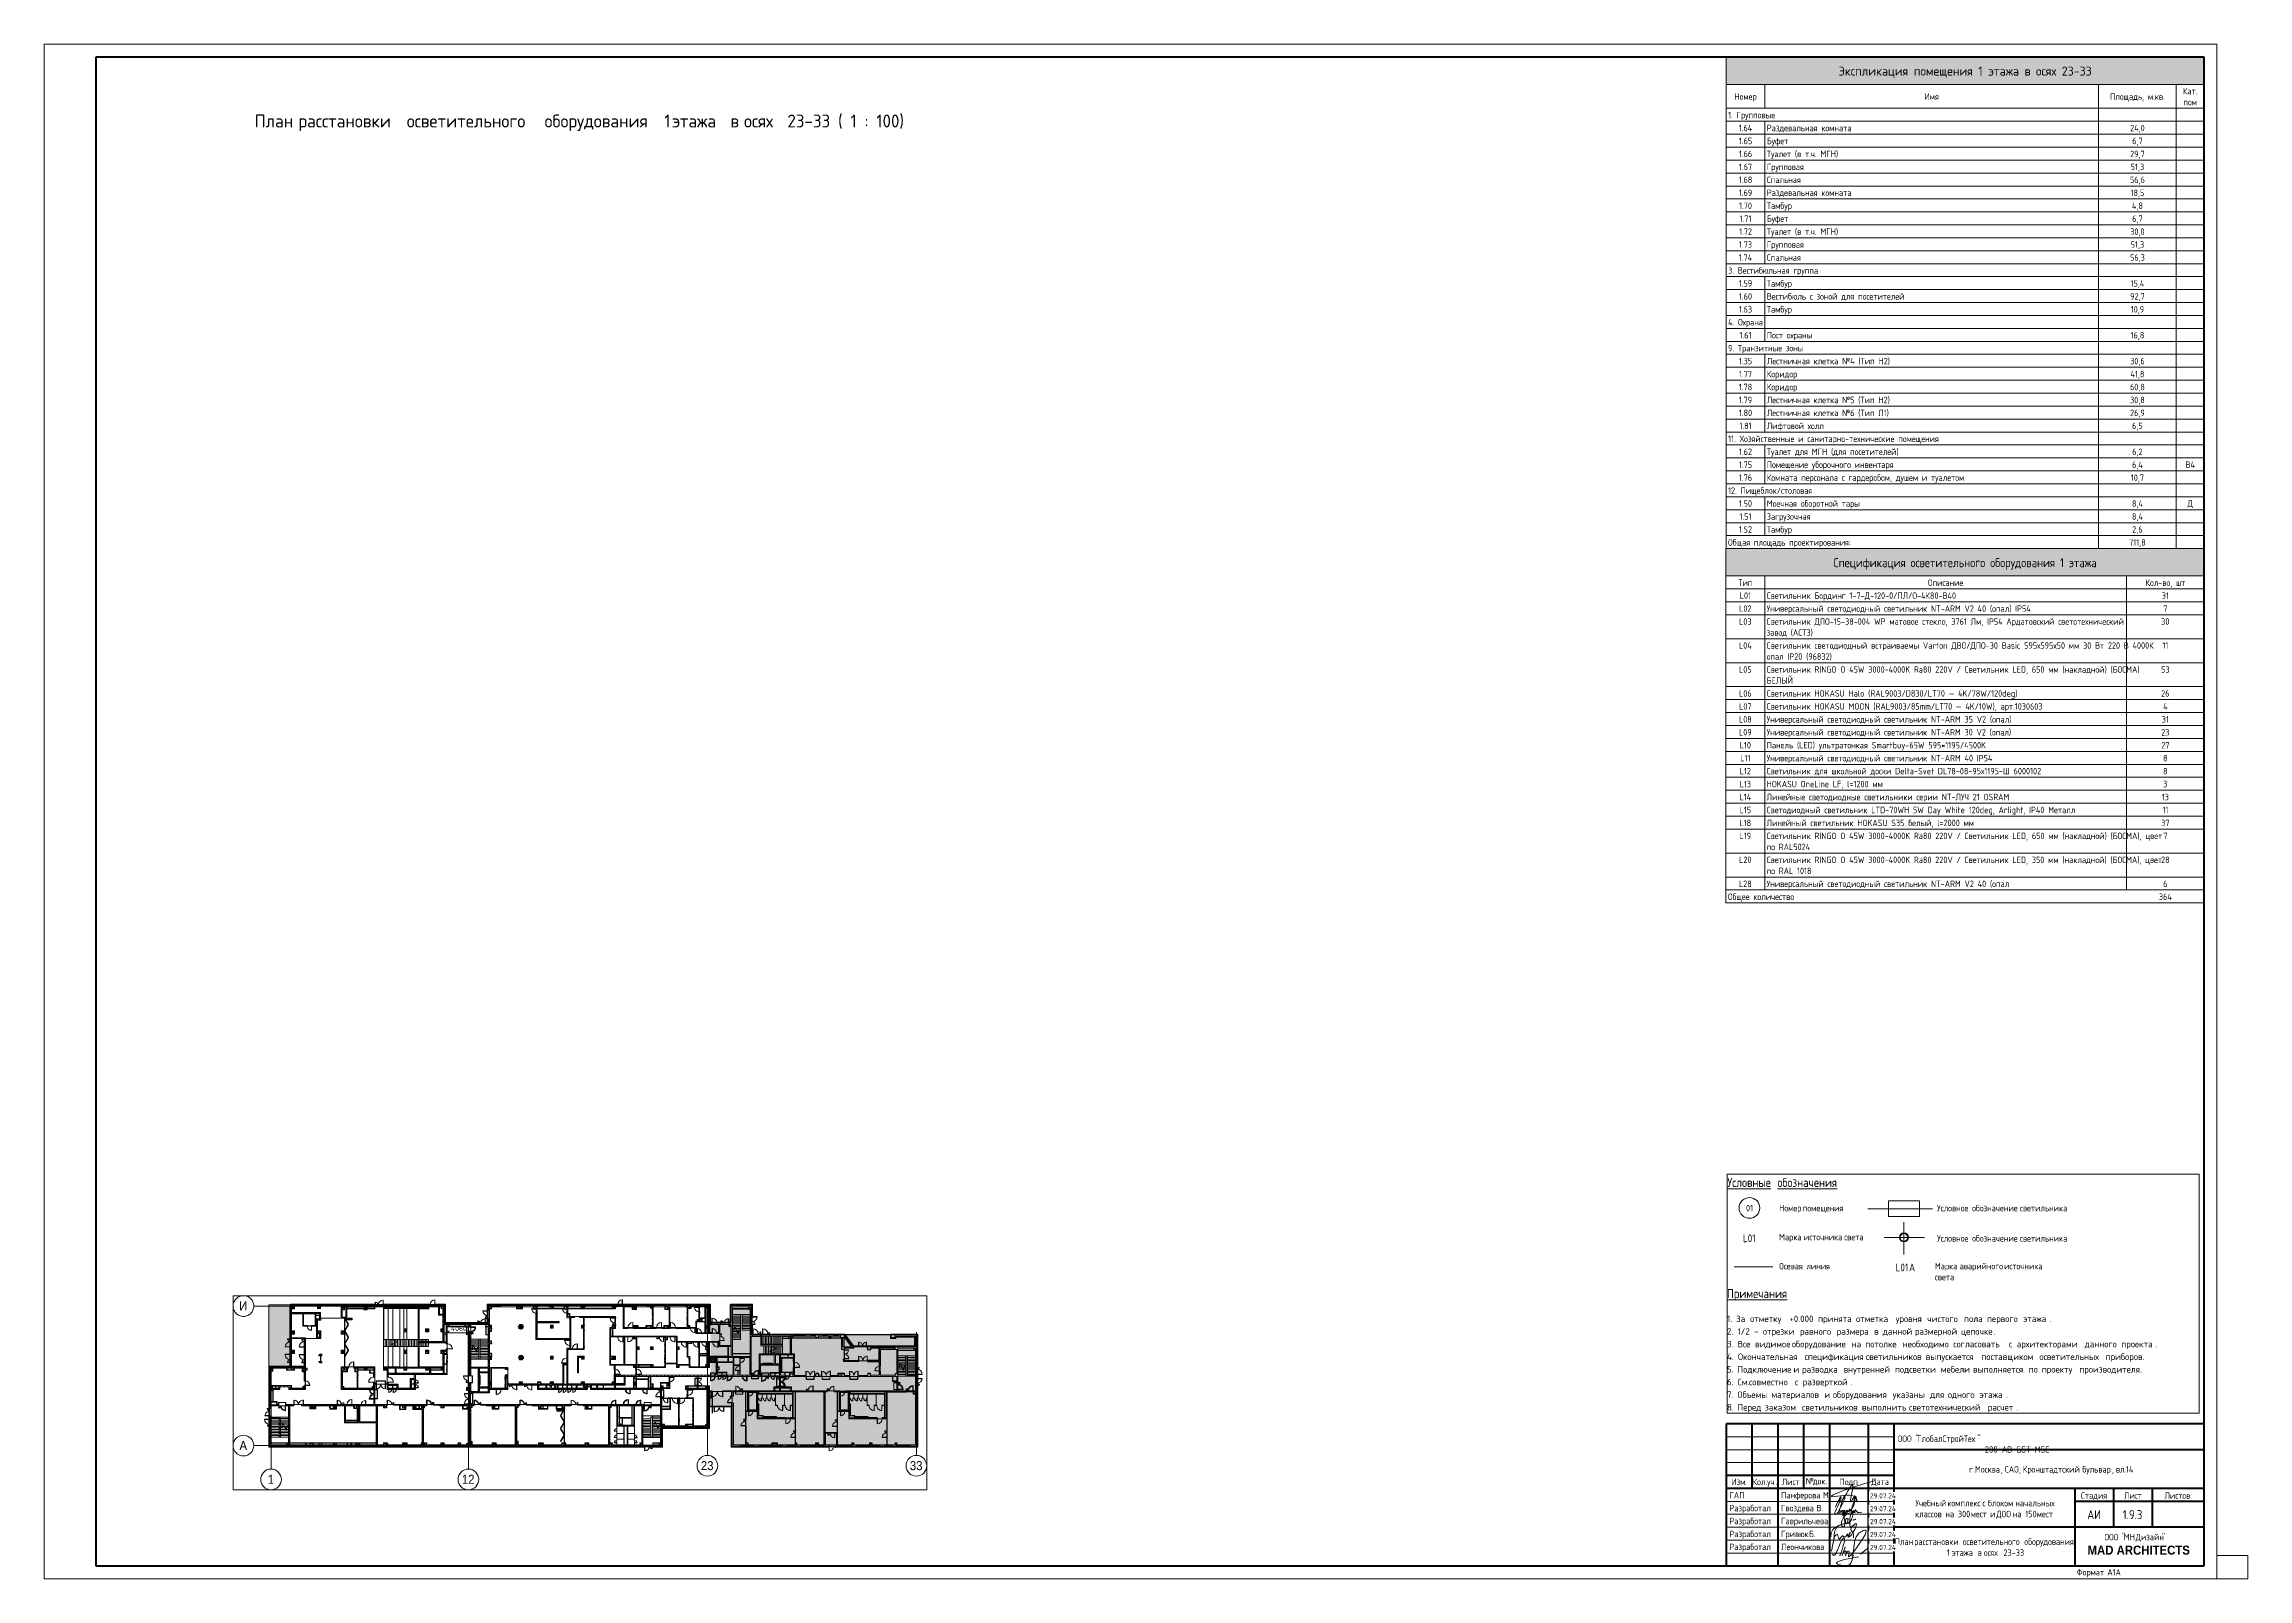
# Paper-space layout 'Layout1' of a CAD drawing. Header units: millimetres. Extents: x -841 to 12, y 0 to 594.
# The model-space entities are those that its viewports show. They can reach past a viewport. Long polylines and large blocks are cut down to what shows.
import ezdxf

# ---------------------------------------------------------------- set-up
doc = ezdxf.new("R2010")
doc.units = ezdxf.units.MM
for name, pattern in [('200_ШТРИХ__ш1_п0_6_', [800, 500, -300]), ('ADSK_Штрих_ш2 п1', [300, 200, -100]), ('Осевая', [3175, 635, -476.25, 1587.5, -476.25])]:
    doc.linetypes.add(name, pattern=pattern)
for name, color, linetype, lineweight in [('A-ANNO-DIMS', 7, 'Continuous', 9), ('A-ANNO-DIMS-500', 7, 'Continuous', 9), ('A-ANNO-NOTE', 7, 'Continuous', 9), ('A-DETL', 7, 'Continuous', 9), ('A-DETL-2', 7, 'ADSK_Штрих_ш2 п1', 9), ('A-DETL-4', 7, 'Continuous', 5), ('A-DETL-5', 7, 'Continuous', 30), ('A-DETL-MBND-1', 7, '200_ШТРИХ__ш1_п0_6_', 9), ('A-DOOR-7', 7, 'Continuous', 5), ('A-GENM-3', 7, 'Continuous', 5), ('A-GLAZ-3', 7, 'Continuous', 5), ('A-GLAZ-CURT-2', 7, 'Continuous', 5), ('A-GLAZ-CWMG-2', 7, 'Continuous', 5), ('A-WALL', 7, 'Continuous', 9), ('A-WALL-7', 7, 'Continuous', 5), ('G-ANNO-LEGN', 7, 'Continuous', 9), ('G-ANNO-SCHD', 7, 'Continuous', 9), ('G-ANNO-TEXT', 7, 'Continuous', 9), ('G-ANNO-TTLB', 7, 'Continuous', 9), ('I-WALL-3', 7, 'Continuous', 5), ('M-EQPM-2', 7, 'Continuous', 5), ('S-COLS-1', 7, 'Continuous', 5), ('S-STRS-3', 7, 'Continuous', 5), ('S-STRS-MBND-1', 7, 'Continuous', 5), ('Оси', 7, 'Continuous', 9), ('Оси-1', 7, 'Continuous', 20), ('Оси-2', 7, 'Осевая', 9)]:
    doc.layers.add(name, color=color, linetype=linetype, lineweight=lineweight)
for name, color, linetype, lineweight, true_color in [('A-DETL-3', 7, 'Continuous', 5, 0x737373), ('A-DETL-GENF-2', 7, 'Continuous', 5, 0xaaaaaa), ('A-DETL-GENF-3', 7, 'Continuous', 5, 0xe2e2e2), ('A-DETL-GENF-4', 7, 'Continuous', 5, 0xb7b7b7), ('A-DOOR-3', 7, 'Continuous', 5, 0xb7b7b7), ('A-DOOR-4', 7, 'Continuous', 5, 0x737373), ('A-DOOR-5', 7, 'Continuous', 5, 0xe2e2e2), ('A-DOOR-6', 7, 'Continuous', 5, 0xaaaaaa), ('A-DOOR-FRAM-2', 7, 'Continuous', 5, 0xb7b7b7), ('A-DOOR-FRAM-3', 7, 'Continuous', 5, 0xe2e2e2), ('A-DOOR-FRAM-4', 7, 'Continuous', 5, 0xaaaaaa), ('A-FLOR-1', 7, 'Continuous', 5, 0xb7b7b7), ('A-FLOR-2', 7, 'Continuous', 5, 0xaaaaaa), ('A-GENM-2', 7, 'Continuous', 5, 0x737373), ('A-GENM-4', 7, 'Continuous', 5, 0xe2ddcd), ('A-GLAZ-2', 7, 'Continuous', 5, 0x737373), ('A-GLAZ-CURT-3', 7, 'Continuous', 5, 0x737373), ('A-GLAZ-CWMG-3', 7, 'Continuous', 5, 0x383e42), ('A-GLAZ-CWMG-4', 7, 'Continuous', 5, 0x737373), ('A-WALL-5', 7, 'Continuous', 5, 0x737373), ('A-WALL-6', 7, 'Continuous', 9, 0x737373), ('G-ANNO-TEXT-1', 1, 'Continuous', 9, 0xff0000), ('I-WALL-1', 7, 'Continuous', 5, 0xe7e7e7), ('I-WALL-2', 7, 'Continuous', 9, 0xe7e7e7), ('I-WALL-4', 7, 'Continuous', 5, 0x737373), ('I-WALL-5', 7, 'Continuous', 5, 0x787878), ('M-EQPM-3', 7, 'Continuous', 5, 0x737373), ('S-COLS-2', 7, 'Continuous', 5, 0x737373), ('S-STRS-4', 7, 'Continuous', 5, 0x737373), ('S-STRS-MBND-2', 7, 'Continuous', 5, 0x737373)]:
    doc.layers.add(name, color=color, linetype=linetype, lineweight=lineweight, true_color=true_color)
doc.layers.add('A-DETL-GENF-1', color=7, linetype='Continuous', lineweight=9, true_color=0xc0c0c0, transparency=0.4)
doc.layers.add('G-ANNO-NPLT', color=7, linetype='Continuous', plot=False)
doc.styles.add('Arial_1', font='arial.ttf', dxfattribs={"width": 0.9, "height": 1750})
doc.styles.add('Arial_B', font='', dxfattribs={"width": 0.9, "height": 3.5})
doc.styles.add('GOST Common_2', font='GOST_Common.ttf', dxfattribs={"width": 0.9, "height": 3.5})
doc.styles.add('GOST Common_3', font='GOST_Common.ttf', dxfattribs={"width": 0.9, "height": 3})
doc.styles.add('GOST Common_4', font='GOST_Common.ttf', dxfattribs={"width": 0.9, "height": 2.5})
doc.styles.add('GOST Common_5', font='GOST_Common.ttf', dxfattribs={"height": 5})
doc.styles.add('GOST Common_6', font='GOST_Common.ttf', dxfattribs={"height": 3.5})
doc.styles.add('GOST Common_7', font='GOST_Common.ttf', dxfattribs={"width": 0.9, "height": 2})
doc.styles.add('ISOCPEUR_3', font='isocpeur.ttf', dxfattribs={"height": 2.5})
doc.styles.add('ISOCPEUR_4', font='isocpeur.ttf', dxfattribs={"width": 0.9, "height": 1000})
doc.styles.get('Arial_B').set_extended_font_data('Arial', bold=True)
doc.dimstyles.new('ISO-2_0_0_9К_Средний_округл2_2', dxfattribs={"dimscale": 304.8, "dimtxt": 995.981176, "dimasz": 2.46063, "dimexe": 1.968504, "dimexo": 0, "dimgap": 0, "dimtad": 1, "dimdec": 0, "dimrnd": 10, "dimzin": 0, "dimdsep": 46, "dimtxsty": 'ISOCPEUR_4', "dimblk1": 'OBLIQUE', "dimblk2": 'OBLIQUE', "dimsah": 1, "dimcen": 0.09, "dimdle": 1.968504, "dimazin": 0, "dimtfac": 1, "dimtdec": 4, "dimtix": 1, "dimtmove": 0, "dimatfit": 3, "dimfxl": 1, "dimtvp": 1, "dimtolj": 1, "dimtzin": 0, "dimarcsym": 2})
pattern_1 = [(45, (147960.08, 0), (-285.1231, 285.1231), []), (45, (148245.2, 0), (-285.1231, 285.1231), [504.031, -100.806, 16.764, -84.042])]
pattern_2 = [(45, (147960.1, 0), (-353.5534, 353.5534), []), (135, (147960.1, 0), (-353.5534, -353.5534), [])]
pattern_3 = [(135, (147960.1, 0), (-377.1708, -377.1708), [533.4, -88.9, 17.78, -88.9]), (135, (147960.1, 376.94), (-377.1708, -377.1708), []), (50, (147960.1, 0), (637.6445, -55.7866), [66.675, -733.425]), (355, (147960.1, 0), (-123.3494, 668.699), [53.34, -586.74]), (100.451, (148013.2, -4.65), (514.299, 612.908), [56.665, -623.315]), (46.184, (147960.1, 177.8), (948.7764, -147.15), [100.012, -1100.137]), (96.636, (148039.1, 165.5), (830.909, 865.997), [84.998, -934.973]), (351.184, (147960.1, 177.8), (830.918, 865.988), [80.01, -880.11]), (21, (148049, 133.35), (530.6506, -357.9283), [66.675, -733.425]), (326, (148049, 133.35), (216.308, 644.6585), [53.34, -586.74]), (71.451, (148093.2, 103.5), (746.9596, 286.7243), [56.665, -623.315]), (37.5, (147960.08, 0), (10.81053, 295.9426), [16.764, -562.864, 16.764, -578.866, -588.962]), (37.5, (147960.08, 0), (10.81053, 295.9426), [-1175.258, 16.764, -572.198]), (7.5, (147960.08, 0), (233.8692, 350.6318), [16.764, -322.834, 16.764, -549.529, -224.472]), (7.5, (147960.08, 0), (233.8692, 350.6318), [-905.891, 16.764, -207.708]), (327.5, (147761.83, 0), (474.5678, -20.0513), [16.764, -205.486, 16.764, -676.656, -920.115]), (327.5, (147761.83, 0), (474.5678, -20.0513), [-915.67, 16.764, -903.351]), (317.5, (147672.93, 0), (518.4522, 88.9934), [16.764, -272.161, 16.764, -443.738, -653.415]), (317.5, (147672.93, 0), (518.4522, 88.9934), [-749.427, 16.764, -636.651])]
pattern_4 = [(135, (147960.1, 0), (-353.5534, -353.5534), [])]
pattern_5 = [(135, (147960.08, 0), (-176.7767, -176.7767), [])]
pattern_6 = [(135, (1826.41, 114.685), (-14.14214, -14.14214), []), (225, (1826.41, 114.685), (14.14214, -14.14214), [])]
pattern_7 = [(45, (-296.384, 114.685), (-14.1421, 14.1421), []), (135, (-296.384, 114.685), (-14.1421, -14.1421), [])]
pattern_8 = [(135, (1751.41, 114.685), (-14.14214, -14.14214), []), (225, (1751.41, 114.685), (14.14214, -14.14214), [])]
pattern_9 = [(45, (-371.384, 114.685), (-14.1421, 14.1421), []), (135, (-371.384, 114.685), (-14.1421, -14.1421), [])]
pattern_10 = [(135, (1826.41, 164.685), (-14.14214, -14.14214), []), (225, (1826.41, 164.685), (14.14214, -14.14214), [])]
pattern_11 = [(45, (-296.384, 164.685), (-14.1421, 14.1421), []), (135, (-296.384, 164.685), (-14.1421, -14.1421), [])]
pattern_12 = [(45, (147960.08, 0), (-176.7767, 176.7767), [])]
pattern_13 = [(135, (1601.41, 114.685), (-14.14214, -14.14214), []), (225, (1601.41, 114.685), (14.14214, -14.14214), [])]
pattern_14 = [(45, (-521.384, 114.685), (-14.1421, 14.1421), []), (135, (-521.384, 114.685), (-14.1421, -14.1421), [])]
pattern_15 = [(135, (1751.41, 164.685), (-14.14214, -14.14214), []), (225, (1751.41, 164.685), (14.14214, -14.14214), [])]
pattern_16 = [(45, (-371.384, 164.685), (-14.1421, 14.1421), []), (135, (-371.384, 164.685), (-14.1421, -14.1421), [])]
pattern_17 = [(45, (147960.1, 0), (-427.684, 427.684), []), (45, (148245.2, 0), (-427.684, 427.684), [])]
pattern_18 = [(135, (1751.41, 174.685), (-14.14214, -14.14214), []), (225, (1751.41, 174.685), (14.14214, -14.14214), [])]
pattern_19 = [(45, (-371.384, 174.685), (-14.1421, 14.1421), []), (135, (-371.384, 174.685), (-14.1421, -14.1421), [])]
pattern_20 = [(135, (1826.41, 174.685), (-14.14214, -14.14214), []), (225, (1826.41, 174.685), (14.14214, -14.14214), [])]
pattern_21 = [(45, (-296.384, 174.685), (-14.1421, 14.1421), []), (135, (-296.384, 174.685), (-14.1421, -14.1421), [])]
pattern_22 = [(135, (1951.41, 164.685), (-14.14214, -14.14214), []), (225, (1951.41, 164.685), (14.14214, -14.14214), [])]
pattern_23 = [(45, (-171.384, 164.685), (-14.1421, 14.1421), []), (135, (-171.384, 164.685), (-14.1421, -14.1421), [])]
pattern_24 = [(45, (147960.1, 0), (-530.33, 530.33), []), (135, (147960.1, 0), (-530.33, -530.33), [])]

psp = doc.layouts.get("Layout1")

# ---------------------------------------------------------------- texts
at = {"layer": 'G-ANNO-SCHD', "line_spacing_factor": 1.022761}
for s, insert, char_height, width, attachment_point, style in [('Экспликация помещения 1 этажа в осях 23-33', (-97.44, 585.3), 3.5, 118.8509, 2, 'GOST Common_6'), ('Номер', (-182.46, 574.92), 2.5, 9.896, 2, 'GOST Common_4'), ('Имя', (-110.37, 574.92), 2.5, 6.1548, 2, 'GOST Common_4'), ('Площадь, м.кв.', (-30.77, 574.92), 2.5, 23.8349, 2, 'GOST Common_4'), ('Кат.\\Pпом', (-10.35, 577.05), 2.5, 7.5125, 2, 'GOST Common_4'), ('1. Групповые', (-189.21, 567.77), 2.5, 20.2144, 1, 'GOST Common_4'), ('1.64', (-182.46, 562.76), 2.5, 6.185, 2, 'GOST Common_4'), ('1.65', (-182.46, 557.75), 2.5, 5.9135, 2, 'GOST Common_4'), ('Раздевальная комната', (-174.21, 562.76), 2.5, 38.7996, 1, 'GOST Common_4'), ('Буфет', (-174.21, 557.75), 2.5, 10.7106, 1, 'GOST Common_4'), ('24,0', (-30.77, 562.76), 2.5, 6.8186, 2, 'GOST Common_4'), ('6,7', (-30.77, 557.75), 2.5, 4.6765, 2, 'GOST Common_4'), ('1.66', (-182.46, 552.74), 2.5, 5.9135, 2, 'GOST Common_4'), ('1.67', (-182.46, 547.73), 2.5, 5.9135, 2, 'GOST Common_4'), ('Туалет (в т.ч. МГН)', (-174.21, 552.74), 2.5, 31.4983, 1, 'GOST Common_4'), ('Групповая', (-174.21, 547.73), 2.5, 17.1068, 1, 'GOST Common_4'), ('29,7', (-30.77, 552.74), 2.5, 6.5471, 2, 'GOST Common_4'), ('51,3', (-30.77, 547.73), 2.5, 6.0341, 2, 'GOST Common_4'), ('1.68', (-182.46, 542.72), 2.5, 5.9135, 2, 'GOST Common_4'), ('1.69', (-182.46, 537.71), 2.5, 5.9135, 2, 'GOST Common_4'), ('Спальная', (-174.21, 542.72), 2.5, 15.5078, 1, 'GOST Common_4'), ('Раздевальная комната', (-174.21, 537.71), 2.5, 38.7996, 1, 'GOST Common_4'), ('56,6', (-30.77, 542.72), 2.5, 6.5471, 2, 'GOST Common_4'), ('18,5', (-30.77, 537.71), 2.5, 6.0341, 2, 'GOST Common_4'), ('1.70', (-182.46, 532.69), 2.5, 5.9135, 2, 'GOST Common_4'), ('Тамбур', (-174.21, 532.69), 2.5, 12.0381, 1, 'GOST Common_4'), ('4,8', (-30.77, 532.69), 2.5, 4.948, 2, 'GOST Common_4'), ('1.72', (-182.46, 522.67), 2.5, 5.9135, 2, 'GOST Common_4'), ('1.71', (-182.46, 527.68), 2.5, 5.4006, 2, 'GOST Common_4'), ('Туалет (в т.ч. МГН)', (-174.21, 522.67), 2.5, 31.4983, 1, 'GOST Common_4'), ('Буфет', (-174.21, 527.68), 2.5, 10.7106, 1, 'GOST Common_4'), ('30,0', (-30.77, 522.67), 2.5, 6.5471, 2, 'GOST Common_4'), ('6,7', (-30.77, 527.68), 2.5, 4.6765, 2, 'GOST Common_4'), ('1.74', (-182.46, 512.65), 2.5, 6.185, 2, 'GOST Common_4'), ('1.73', (-182.46, 517.66), 2.5, 5.9135, 2, 'GOST Common_4'), ('Спальная', (-174.21, 512.65), 2.5, 15.5078, 1, 'GOST Common_4'), ('Групповая', (-174.21, 517.66), 2.5, 17.1068, 1, 'GOST Common_4'), ('56,3', (-30.77, 512.65), 2.5, 6.5471, 2, 'GOST Common_4'), ('51,3', (-30.77, 517.66), 2.5, 6.0341, 2, 'GOST Common_4'), ('3. Вестибюльная группа', (-189.21, 507.64), 2.5, 39.765, 1, 'GOST Common_4'), ('1.59', (-182.46, 502.62), 2.5, 5.9135, 2, 'GOST Common_4'), ('1.60', (-182.46, 497.61), 2.5, 5.9135, 2, 'GOST Common_4'), ('Тамбур', (-174.21, 502.62), 2.5, 12.0381, 1, 'GOST Common_4'), ('Вестибюль с зоной для посетителей', (-174.21, 497.61), 2.5, 59.4665, 1, 'GOST Common_4'), ('92,7', (-30.77, 497.61), 2.5, 6.5471, 2, 'GOST Common_4'), ('15,4', (-30.77, 502.62), 2.5, 6.3057, 2, 'GOST Common_4'), ('4. Охрана', (-189.21, 487.59), 2.5, 15.9302, 1, 'GOST Common_4'), ('1.63', (-182.46, 492.6), 2.5, 5.9135, 2, 'GOST Common_4'), ('Тамбур', (-174.21, 492.6), 2.5, 12.0381, 1, 'GOST Common_4'), ('10,9', (-30.77, 492.6), 2.5, 6.0341, 2, 'GOST Common_4'), ('1.61', (-182.46, 482.58), 2.5, 5.4006, 2, 'GOST Common_4'), ('Пост охраны', (-174.21, 482.58), 2.5, 20.7575, 1, 'GOST Common_4'), ('16,8', (-30.77, 482.58), 2.5, 6.0341, 2, 'GOST Common_4'), ('9. Транзитные зоны', (-189.21, 477.57), 2.5, 32.1318, 1, 'GOST Common_4'), ('1.35', (-182.46, 472.56), 2.5, 5.9135, 2, 'GOST Common_4'), ('Лестничная клетка №4 (Тип Н2)', (-174.21, 472.56), 2.5, 52.7686, 1, 'GOST Common_4'), ('30,6', (-30.77, 472.56), 2.5, 6.5471, 2, 'GOST Common_4'), ('1.78', (-182.46, 462.53), 2.5, 5.9135, 2, 'GOST Common_4'), ('1.77', (-182.46, 467.54), 2.5, 5.9135, 2, 'GOST Common_4'), ('Коридор', (-174.21, 467.54), 2.5, 13.3656, 1, 'GOST Common_4'), ('Коридор', (-174.21, 462.53), 2.5, 13.3656, 1, 'GOST Common_4'), ('60,8', (-30.77, 462.53), 2.5, 6.5471, 2, 'GOST Common_4'), ('41,8', (-30.77, 467.54), 2.5, 6.3057, 2, 'GOST Common_4'), ('1.79', (-182.46, 457.52), 2.5, 5.9135, 2, 'GOST Common_4'), ('1.80', (-182.46, 452.51), 2.5, 5.9135, 2, 'GOST Common_4'), ('Лестничная клетка №5 (Тип Н2)', (-174.21, 457.52), 2.5, 52.4971, 1, 'GOST Common_4'), ('Лестничная клетка №6 (Тип Л1)', (-174.21, 452.51), 2.5, 51.9842, 1, 'GOST Common_4'), ('30,8', (-30.77, 457.52), 2.5, 6.5471, 2, 'GOST Common_4'), ('26,9', (-30.77, 452.51), 2.5, 6.5471, 2, 'GOST Common_4'), ('1.81', (-182.46, 447.5), 2.5, 5.4006, 2, 'GOST Common_4'), ('Лифтовой холл', (-174.21, 447.5), 2.5, 24.74, 1, 'GOST Common_4'), ('6,5', (-30.77, 447.5), 2.5, 4.6765, 2, 'GOST Common_4'), ('11. Хозяйственные и санитарно-технические помещения', (-189.21, 442.49), 2.5, 92.8052, 1, 'GOST Common_4'), ('1.62', (-182.46, 437.48), 2.5, 5.9135, 2, 'GOST Common_4'), ('Туалет для МГН (для посетителей)', (-174.21, 437.48), 2.5, 57.2943, 1, 'GOST Common_4'), ('6,2', (-30.77, 437.48), 2.5, 4.6765, 2, 'GOST Common_4'), ('1.75', (-182.46, 432.46), 2.5, 5.9135, 2, 'GOST Common_4'), ('1.76', (-182.46, 427.45), 2.5, 5.9135, 2, 'GOST Common_4'), ('Помещение уборочного инвентаря', (-174.21, 432.46), 2.5, 56.4193, 1, 'GOST Common_4'), ('Комната персонала с гардеробом, душем и туалетом', (-174.21, 427.45), 2.5, 87.9176, 1, 'GOST Common_4'), ('10,7', (-30.77, 427.45), 2.5, 6.0341, 2, 'GOST Common_4'), ('6,4', (-30.77, 432.46), 2.5, 4.948, 2, 'GOST Common_4'), ('В4', (-10.35, 432.46), 2.5, 4.2842, 2, 'GOST Common_4'), ('12. Пищеблок/столовая', (-189.21, 422.44), 2.5, 38.4375, 1, 'GOST Common_4'), ('1.50', (-182.46, 417.43), 2.5, 5.9135, 2, 'GOST Common_4'), ('1.51', (-182.46, 412.42), 2.5, 5.4006, 2, 'GOST Common_4'), ('Загрузочная', (-174.21, 412.42), 2.5, 21.1497, 1, 'GOST Common_4'), ('Моечная оборотной тары', (-174.21, 417.43), 2.5, 41.7261, 1, 'GOST Common_4'), ('8,4', (-30.77, 417.43), 2.5, 4.948, 2, 'GOST Common_4'), ('8,4', (-30.77, 412.42), 2.5, 4.948, 2, 'GOST Common_4'), ('\\fGOST Common|b0|i0|c204|p34|;\\W.9;Д', (-10.35, 417.43), 2.5, 2.4137, 2, 'GOST Common_4'), ('Общая площадь проектирования:', (-189.21, 402.39), 2.5, 54.5789, 1, 'GOST Common_4'), ('1.52', (-182.46, 407.41), 2.5, 5.9135, 2, 'GOST Common_4'), ('Тамбур', (-174.21, 407.41), 2.5, 12.0381, 1, 'GOST Common_4'), ('711,8', (-30.77, 402.39), 2.5, 7.3918, 2, 'GOST Common_4'), ('2,6', (-30.77, 407.41), 2.5, 4.6765, 2, 'GOST Common_4'), ('Спецификация осветительного оборудования 1 этажа', (-97.5, 395.05), 3.5, 125.4819, 2, 'GOST Common_2'), ('Тип', (-182.53, 386.8), 2.5, 5.8833, 2, 'GOST Common_4'), ('Описание', (-105, 386.8), 2.5, 15.2664, 2, 'GOST Common_4'), ('Кол-во, шт', (-19.96, 386.8), 2.5, 18.193, 2, 'GOST Common_4'), ('L02', (-182.53, 376.78), 2.5, 5.6118, 2, 'GOST Common_4'), ('L01', (-182.53, 381.79), 2.5, 5.0989, 2, 'GOST Common_4'), ('Универсальный светодиодный светильник NT-ARM V2 40 (опал) IP54', (-174.28, 376.78), 2.5, 111.7826, 1, 'GOST Common_4'), ('Светильник Бординг 1-7-Д-120-0/ПЛ/О-4К80-В40', (-174.28, 381.79), 2.5, 82.6679, 1, 'GOST Common_4'), ('31', (-19.96, 381.79), 2.5, 3.2283, 2, 'GOST Common_4'), ('\\fGOST Common|b0|i0|c204|p34|;\\W.9;7', (-19.96, 376.78), 2.5, 1.8706, 2, 'GOST Common_4'), ('L03', (-182.53, 371.77), 2.5, 5.6118, 2, 'GOST Common_4'), ('Светильник ДПО-15-38-004 WP матовое стекло, 3761 Лм, IP54 Ардатовский светотехнический\\Pзавод (АСТЗ)', (-174.28, 371.77), 2.5, 155.9526, 1, 'GOST Common_4'), ('30', (-19.96, 371.77), 2.5, 3.7412, 2, 'GOST Common_4'), ('L04', (-182.53, 362.49), 2.5, 5.8833, 2, 'GOST Common_4'), ('Светильник светодиодный встраиваемы Varton ДВО/ДПО-30 Basic 595х595х50 мм 30 Вт 220 В 4000К\\Pопал IP20 (96832)', (-174.28, 362.49), 2.5, 164.8831, 1, 'GOST Common_4'), ('11', (-19.96, 362.49), 2.5, 2.7154, 2, 'GOST Common_4'), ('L05', (-182.53, 353.22), 2.5, 5.6118, 2, 'GOST Common_4'), ('Светильник RINGO O 45W 3000-4000K Ra80 220V / Светильник LED, 650 мм (накладной) (БОСМА)\\PБЕЛЫЙ', (-174.28, 353.22), 2.5, 155.4699, 1, 'GOST Common_4'), ('53', (-19.96, 353.22), 2.5, 3.7412, 2, 'GOST Common_4'), ('L06', (-182.53, 343.95), 2.5, 5.6118, 2, 'GOST Common_4'), ('Светильник HOKASU Halo (RAL9003/D830/LT70 — 4K/78W/120deg)', (-174.28, 343.95), 2.5, 107.4682, 1, 'GOST Common_4'), ('26', (-19.96, 343.95), 2.5, 3.7412, 2, 'GOST Common_4'), ('L08', (-182.53, 333.92), 2.5, 5.6118, 2, 'GOST Common_4'), ('L07', (-182.53, 338.93), 2.5, 5.6118, 2, 'GOST Common_4'), ('Универсальный светодиодный светильник NT-ARM 35 V2 (опал)', (-174.28, 333.92), 2.5, 103.6064, 1, 'GOST Common_4'), ('Светильник HOKASU MOON (RAL9003/85mm/LT70 — 4K/10W), арт.1030603', (-174.28, 338.93), 2.5, 118.7521, 1, 'GOST Common_4'), ('31', (-19.96, 333.92), 2.5, 3.2283, 2, 'GOST Common_4'), ('\\fGOST Common|b0|i0|c204|p34|;\\W.9;4', (-19.96, 338.93), 2.5, 2.1421, 2, 'GOST Common_4'), ('L09', (-182.53, 328.91), 2.5, 5.6118, 2, 'GOST Common_4'), ('Универсальный светодиодный светильник NT-ARM 30 V2 (опал)', (-174.28, 328.91), 2.5, 103.6064, 1, 'GOST Common_4'), ('Панель (LED) ультратонкая Smartbuy-65W 595*1195/4500K', (-174.28, 323.9), 2.5, 97.18, 1, 'GOST Common_4'), ('23', (-19.96, 328.91), 2.5, 3.7412, 2, 'GOST Common_4'), ('L10', (-182.53, 323.9), 2.5, 5.0989, 2, 'GOST Common_4'), ('L11', (-182.53, 318.89), 2.5, 4.586, 2, 'GOST Common_4'), ('Универсальный светодиодный светильник NT-ARM 40 IP54', (-174.28, 318.89), 2.5, 95.7016, 1, 'GOST Common_4'), ('27', (-19.96, 323.9), 2.5, 3.7412, 2, 'GOST Common_4'), ('\\fGOST Common|b0|i0|c204|p34|;\\W.9;8', (-19.96, 318.89), 2.5, 1.8706, 2, 'GOST Common_4'), ('L13', (-182.53, 308.87), 2.5, 5.0989, 2, 'GOST Common_4'), ('L12', (-182.53, 313.88), 2.5, 5.0989, 2, 'GOST Common_4'), ('Светильник для школьной доски Delta-Svet DL78-08-95х1195-Ш 6000102', (-174.28, 313.88), 2.5, 117.5151, 1, 'GOST Common_4'), ('HOKASU OneLine LF, l=1200 мм', (-174.28, 308.87), 2.5, 48.062, 1, 'GOST Common_4'), ('\\fGOST Common|b0|i0|c204|p34|;\\W.9;3', (-19.96, 308.87), 2.5, 1.8706, 2, 'GOST Common_4'), ('\\fGOST Common|b0|i0|c204|p34|;\\W.9;8', (-19.96, 313.88), 2.5, 1.8706, 2, 'GOST Common_4'), ('L14', (-182.53, 303.85), 2.5, 5.3704, 2, 'GOST Common_4'), ('L15', (-182.53, 298.84), 2.5, 5.0989, 2, 'GOST Common_4'), ('Линейные светодиодные светильники серии NT-ЛУЧ 21 OSRAM', (-174.28, 303.85), 2.5, 101.1927, 1, 'GOST Common_4'), ('Светодиодный светильник LTD-70WH 5W Day White 120deg, Arlight, IP40 Металл', (-174.28, 298.84), 2.5, 130.8505, 1, 'GOST Common_4'), ('13', (-19.96, 303.85), 2.5, 3.2283, 2, 'GOST Common_4'), ('11', (-19.96, 298.84), 2.5, 2.7154, 2, 'GOST Common_4'), ('L18', (-182.53, 293.83), 2.5, 5.0989, 2, 'GOST Common_4'), ('Линейный светильник HOKASU S35 белый, l=2000 мм', (-174.28, 293.83), 2.5, 84.4178, 1, 'GOST Common_4'), ('37', (-19.96, 293.83), 2.5, 3.7412, 2, 'GOST Common_4'), ('L19', (-182.53, 288.82), 2.5, 5.0989, 2, 'GOST Common_4'), ('Светильник RINGO O 45W 3000-4000K Ra80 220V / Светильник LED, 650 мм (накладной) (БОСМА), цвет\\Pпо RAL5024', (-174.28, 288.82), 2.5, 165.6374, 1, 'GOST Common_4'), ('\\fGOST Common|b0|i0|c204|p34|;\\W.9;7', (-19.96, 288.82), 2.5, 1.8706, 2, 'GOST Common_4'), ('L20', (-182.53, 279.55), 2.5, 5.6118, 2, 'GOST Common_4'), ('Светильник RINGO O 45W 3000-4000K Ra80 220V / Светильник LED, 350 мм (накладной) (БОСМА), цвет\\Pпо RAL 1018', (-174.28, 279.55), 2.5, 165.6374, 1, 'GOST Common_4'), ('28', (-19.96, 279.55), 2.5, 3.7412, 2, 'GOST Common_4'), ('Общее количество', (-189.28, 265.26), 2.5, 30.3819, 1, 'GOST Common_4'), ('L28', (-182.53, 270.27), 2.5, 5.6118, 2, 'GOST Common_4'), ('Универсальный светодиодный светильник NT-ARM V2 40 (опал', (-174.28, 270.27), 2.5, 102.7917, 1, 'GOST Common_4'), ('364', (-19.96, 265.26), 2.5, 5.8833, 2, 'GOST Common_4'), ('\\fGOST Common|b0|i0|c204|p34|;\\W.9;6', (-19.96, 270.27), 2.5, 1.8706, 2, 'GOST Common_4')]:
    psp.add_mtext(s, dxfattribs=dict(at, insert=insert, char_height=char_height, width=width, attachment_point=attachment_point, style=style))
at = {"layer": 'G-ANNO-TTLB', "attachment_point": 1}
for s, insert, char_height, width, style in [('План', (-759.47, 566.73), 5, 18.4388, 'GOST Common_5'), ('\\fGOST Common|b0|i0|c204|p34|; ', (-744.25, 566.73), 5, 2.0844, 'GOST Common_5'), ('расстановки', (-742.53, 566.73), 5, 48.7426, 'GOST Common_5'), ('\\fGOST Common|b0|i0|c204|p34|; ', (-702.32, 566.73), 5, 2.0844, 'GOST Common_5'), ('осветительного', (-700.6, 566.73), 5, 62.5316, 'GOST Common_5'), ('\\fGOST Common|b0|i0|c204|p34|; ', (-649, 566.73), 5, 2.0844, 'GOST Common_5'), ('оборудования', (-647.28, 566.73), 5, 52.5105, 'GOST Common_5'), (' 1 ', (-603.96, 566.73), 5, 7.2954, 'GOST Common_5'), ('этажа', (-597.94, 566.73), 5, 25.2532, 'GOST Common_5'), ('\\fGOST Common|b0|i0|c204|p34|; ', (-577.1, 566.73), 5, 2.0844, 'GOST Common_5'), ('\\fGOST Common|b0|i0|c204|p34|;в', (-575.38, 566.73), 5, 4.3291, 'GOST Common_5'), ('\\fGOST Common|b0|i0|c204|p34|; ', (-571.81, 566.73), 5, 2.0844, 'GOST Common_5'), ('осях', (-570.09, 566.73), 5, 16.6751, 'GOST Common_5'), (' 23-33 ( 1 : 100)', (-556.33, 566.73), 5, 53.7932, 'GOST Common_5'), ('ООО', (-123.53, 55.52), 2.5, 6.4937, 'GOST Common_4'), (' "', (-118.17, 55.52), 2.5, 2.5975, 'GOST Common_4'), ('ГлобалСтройТех', (-116.03, 55.52), 2.5, 28.2114, 'GOST Common_4'), ('"                                                                               288-AB-GST-MSC', (-92.75, 55.52), 2.5, 105.1974, 'GOST Common_4'), ('\\fGOST Common|b0|i0|c204|p34|;\\W.9;г', (-95.9, 43.66), 2.5, 1.9481, 'GOST Common_4'), ('Москва', (-93.64, 43.66), 2.5, 12.1215, 'GOST Common_4'), ('САО', (-82.09, 43.66), 2.5, 6.5658, 'GOST Common_4'), ('Кронштадтский', (-75.12, 43.66), 2.5, 26.9848, 'GOST Common_4'), ('\\fGOST Common|b0|i0|c204|p34|;\\W.9; ', (-52.86, 43.66), 2.5, 0.938, 'GOST Common_4'), ('бульвар', (-52.08, 43.66), 2.5, 13.8532, 'GOST Common_4'), ('вл', (-39.11, 43.66), 2.5, 3.8962, 'GOST Common_4'), ('.14', (-35.89, 43.66), 2.5, 4.3291, 'GOST Common_4'), ('\\fGOST Common|b0|i0|c204|p34|;\\W.9;.', (-94.29, 43.66), 2.5, 0.7937, 'GOST Common_4'), (', ', (-83.64, 43.66), 2.5, 1.8759, 'GOST Common_4'), (', ', (-76.67, 43.66), 2.5, 1.8759, 'GOST Common_4'), (', ', (-40.65, 43.66), 2.5, 1.8759, 'GOST Common_4'), ('Учебный', (-116.7, 30.59), 2.5, 14.0696, 'GOST Common_4'), ('классов', (-116.82, 26.36), 2.5, 13.2759, 'GOST Common_4'), ('\\fGOST Common|b0|i0|c204|p34|;\\W.9; ', (-105.87, 26.36), 2.5, 0.938, 'GOST Common_4'), ('\\fGOST Common|b0|i0|c204|p34|;\\W.9; ', (-105.1, 30.59), 2.5, 0.938, 'GOST Common_4'), ('на', (-105.1, 26.36), 2.5, 4.1127, 'GOST Common_4'), ('комплекс', (-104.32, 30.59), 2.5, 15.5127, 'GOST Common_4'), (' 300 ', (-101.7, 26.36), 2.5, 7.7203, 'GOST Common_4'), ('мест', (-95.33, 26.36), 2.5, 8.2253, 'GOST Common_4'), ('\\fGOST Common|b0|i0|c204|p34|;\\W.9; ', (-91.52, 30.59), 2.5, 0.938, 'GOST Common_4'), ('\\fGOST Common|b0|i0|c204|p34|;\\W.9;с', (-90.75, 30.59), 2.5, 1.6595, 'GOST Common_4'), ('\\fGOST Common|b0|i0|c204|p34|;\\W.9; ', (-89.38, 30.59), 2.5, 0.938, 'GOST Common_4'), ('\\fGOST Common|b0|i0|c204|p34|;\\W.9; ', (-88.55, 26.36), 2.5, 0.938, 'GOST Common_4'), ('блоком', (-88.61, 30.59), 2.5, 11.9051, 'GOST Common_4'), ('\\fGOST Common|b0|i0|c204|p34|;\\W.9;и', (-87.77, 26.36), 2.5, 1.9481, 'GOST Common_4'), ('\\fGOST Common|b0|i0|c204|p34|;\\W.9; ', (-86.17, 26.36), 2.5, 0.938, 'GOST Common_4'), ('ДОО', (-85.39, 26.36), 2.5, 6.7823, 'GOST Common_4'), ('\\fGOST Common|b0|i0|c204|p34|;\\W.9; ', (-79.8, 26.36), 2.5, 0.938, 'GOST Common_4'), ('на', (-79.02, 26.36), 2.5, 4.1127, 'GOST Common_4'), ('\\fGOST Common|b0|i0|c204|p34|;\\W.9; ', (-78.78, 30.59), 2.5, 0.938, 'GOST Common_4'), ('начальных', (-78.01, 30.59), 2.5, 18.1823, 'GOST Common_4'), (' 150 ', (-75.63, 26.36), 2.5, 7.143, 'GOST Common_4'), ('мест', (-69.73, 26.36), 2.5, 8.2253, 'GOST Common_4'), ('АИ', (-50.19, 26.62), 3.5, 6.5658, 'GOST Common_2'), ('1.9.3', (-36.45, 26.62), 3.5, 9.5962, 'GOST Common_2'), ('План', (-124.71, 15.66), 2.5, 8.2253, 'GOST Common_4'), ('\\fGOST Common|b0|i0|c204|p34|;\\W.9; ', (-117.93, 15.66), 2.5, 0.938, 'GOST Common_4'), ('расстановки', (-117.15, 15.66), 2.5, 21.7899, 'GOST Common_4'), ('1 ', (-104.53, 11.42), 2.5, 2.3089, 'GOST Common_4'), ('этажа', (-102.63, 11.42), 2.5, 11.1835, 'GOST Common_4'), ('\\fGOST Common|b0|i0|c204|p34|;\\W.9; ', (-99.17, 15.66), 2.5, 0.938, 'GOST Common_4'), ('осветительного', (-98.4, 15.66), 2.5, 27.9949, 'GOST Common_4'), ('\\fGOST Common|b0|i0|c204|p34|;\\W.9; ', (-93.4, 11.42), 2.5, 0.938, 'GOST Common_4'), ('\\fGOST Common|b0|i0|c204|p34|;\\W.9;в', (-92.63, 11.42), 2.5, 1.9481, 'GOST Common_4'), ('\\fGOST Common|b0|i0|c204|p34|;\\W.9; ', (-91.02, 11.42), 2.5, 0.938, 'GOST Common_4'), ('осях', (-90.24, 11.42), 2.5, 7.5038, 'GOST Common_4'), (' 23-33', (-84.05, 11.42), 2.5, 10.6785, 'GOST Common_4'), ('\\fGOST Common|b0|i0|c204|p34|;\\W.9; ', (-75.3, 15.66), 2.5, 0.938, 'GOST Common_4'), ('оборудования', (-74.53, 15.66), 2.5, 23.5937, 'GOST Common_4')]:
    psp.add_mtext(s, dxfattribs=dict(at, insert=insert, char_height=char_height, width=width, style=style))

msp = doc.modelspace()

# ---------------------------------------------------------------- texts
at = {"layer": 'G-ANNO-TEXT', "attachment_point": 1}
for s, insert, char_height, width, style in [('\\LУсловные', (127124.92, 3124.57), 3.5, 22.1506, 'GOST Common_2'), ('\\L\\fGOST Common|b0|i0|c204|p34|;\\W.9;\\L ', (127143.19, 3124.57), 3.5, 1.2987, 'GOST Common_2'), ('\\Lобозначения', (127144.26, 3124.57), 3.5, 30.1595, 'GOST Common_2'), ('01', (127132.09, 3114.15), 2.5, 3.319, 'GOST Common_4'), ('Номер', (127144.91, 3114.15), 2.5, 10.1734, 'GOST Common_4'), ('\\fGOST Common|b0|i0|c204|p34|;\\W.9; ', (127153.31, 3114.15), 2.5, 0.938, 'GOST Common_4'), ('Условное', (127206.05, 3114.15), 2.5, 15.5127, 'GOST Common_4'), ('\\fGOST Common|b0|i0|c204|p34|;\\W.9; ', (127218.85, 3114.15), 2.5, 0.938, 'GOST Common_4'), ('обозначение', (127219.62, 3114.15), 2.5, 21.5013, 'GOST Common_4'), ('\\fGOST Common|b0|i0|c204|p34|;\\W.9; ', (127237.36, 3114.15), 2.5, 0.938, 'GOST Common_4'), ('помещения', (127154.08, 3114.15), 2.5, 18.543, 'GOST Common_4'), ('светильника', (127238.13, 3114.15), 2.5, 21.862, 'GOST Common_4'), ('Марка', (127144.91, 3102.95), 2.5, 10.6785, 'GOST Common_4'), ('\\fGOST Common|b0|i0|c204|p34|;\\W.9; ', (127153.72, 3102.95), 2.5, 0.938, 'GOST Common_4'), ('источника', (127154.5, 3102.95), 2.5, 17.9658, 'GOST Common_4'), ('\\fGOST Common|b0|i0|c204|p34|;\\W.9; ', (127169.32, 3102.95), 2.5, 0.938, 'GOST Common_4'), ('света', (127170.09, 3102.95), 2.5, 10.1734, 'GOST Common_4'), ('Условное', (127206.05, 3102.45), 2.5, 15.5127, 'GOST Common_4'), ('\\fGOST Common|b0|i0|c204|p34|;\\W.9; ', (127218.85, 3102.45), 2.5, 0.938, 'GOST Common_4'), ('обозначение', (127219.62, 3102.45), 2.5, 21.5013, 'GOST Common_4'), ('\\fGOST Common|b0|i0|c204|p34|;\\W.9; ', (127237.36, 3102.45), 2.5, 0.938, 'GOST Common_4'), ('светильника', (127238.13, 3102.45), 2.5, 21.862, 'GOST Common_4'), ('Осевая', (127144.91, 3091.7), 2.5, 11.8329, 'GOST Common_4'), ('\\fGOST Common|b0|i0|c204|p34|;\\W.9; ', (127154.67, 3091.7), 2.5, 0.938, 'GOST Common_4'), ('линия', (127155.45, 3091.7), 2.5, 9.7405, 'GOST Common_4'), ('Марка', (127205.2, 3091.7), 2.5, 10.6785, 'GOST Common_4'), ('\\fGOST Common|b0|i0|c204|p34|;\\W.9; ', (127214.01, 3091.7), 2.5, 0.938, 'GOST Common_4'), ('аварийного', (127214.78, 3091.7), 2.5, 19.9139, 'GOST Common_4'), ('\\fGOST Common|b0|i0|c204|p34|;\\W.9; ', (127231.21, 3091.7), 2.5, 0.938, 'GOST Common_4'), ('источника', (127231.98, 3091.7), 2.5, 17.9658, 'GOST Common_4'), ('\\fGOST Common|b0|i0|c204|p34|;\\W.9; ', (127246.81, 3091.7), 2.5, 0.938, 'GOST Common_4'), ('\\LПримечания', (127124.74, 3081.57), 3.5, 28.4278, 'GOST Common_2'), ('света', (127205.2, 3087.47), 2.5, 10.1734, 'GOST Common_4'), ('1. ', (127124.74, 3071.32), 2.5, 4.2489, 'ISOCPEUR_3'), ('За', (127128.25, 3071.32), 2.5, 4.73, 'ISOCPEUR_3'), ('\\fISOCPEUR|b0|i0|c204|p34|; ', (127132.15, 3071.32), 2.5, 1.8439, 'ISOCPEUR_3'), (' +0.000 ', (127147.3, 3071.32), 2.5, 15.3924, 'ISOCPEUR_3'), ('\\fISOCPEUR|b0|i0|c204|p34|; ', (127173.16, 3071.32), 2.5, 1.8439, 'ISOCPEUR_3'), ('\\fISOCPEUR|b0|i0|c204|p34|; ', (127188.51, 3071.32), 2.5, 1.8439, 'ISOCPEUR_3'), ('\\fISOCPEUR|b0|i0|c204|p34|; ', (127200.74, 3071.32), 2.5, 1.8439, 'ISOCPEUR_3'), ('\\fISOCPEUR|b0|i0|c204|p34|; ', (127214.96, 3071.32), 2.5, 1.8439, 'ISOCPEUR_3'), ('\\fISOCPEUR|b0|i0|c204|p34|; ', (127223.83, 3071.32), 2.5, 1.8439, 'ISOCPEUR_3'), ('\\fISOCPEUR|b0|i0|c204|p34|; ', (127237.85, 3071.32), 2.5, 1.8439, 'ISOCPEUR_3'), ('2. 1/2 ', (127124.74, 3066.43), 2.5, 12.5865, 'ISOCPEUR_3'), ('отметку', (127133.67, 3071.32), 2.5, 16.5148, 'ISOCPEUR_3'), ('\\fISOCPEUR|b0|i0|c204|p34|;–', (127135.13, 3066.43), 2.5, 2.4051, 'ISOCPEUR_3'), ('\\fISOCPEUR|b0|i0|c204|p34|; ', (127137.11, 3066.43), 2.5, 1.8439, 'ISOCPEUR_3'), ('отрезки', (127138.63, 3066.43), 2.5, 15.5527, 'ISOCPEUR_3'), ('\\fISOCPEUR|b0|i0|c204|p34|; ', (127151.46, 3066.43), 2.5, 1.8439, 'ISOCPEUR_3'), ('равного', (127152.99, 3066.43), 2.5, 15.3924, 'ISOCPEUR_3'), ('принята', (127160, 3071.32), 2.5, 15.9536, 'ISOCPEUR_3'), ('\\fISOCPEUR|b0|i0|c204|p34|; ', (127165.69, 3066.43), 2.5, 1.8439, 'ISOCPEUR_3'), ('размера', (127167.21, 3066.43), 2.5, 15.7131, 'ISOCPEUR_3'), ('отметка', (127174.68, 3071.32), 2.5, 16.7553, 'ISOCPEUR_3'), ('\\fISOCPEUR|b0|i0|c204|p34|; ', (127180.17, 3066.43), 2.5, 1.8439, 'ISOCPEUR_3'), ('\\fISOCPEUR|b0|i0|c204|p34|;в', (127181.69, 3066.43), 2.5, 2.1646, 'ISOCPEUR_3'), ('\\fISOCPEUR|b0|i0|c204|p34|; ', (127183.48, 3066.43), 2.5, 1.8439, 'ISOCPEUR_3'), ('данной', (127185, 3066.43), 2.5, 13.2278, 'ISOCPEUR_3'), ('уровня', (127190.03, 3071.32), 2.5, 12.9873, 'ISOCPEUR_3'), ('\\fISOCPEUR|b0|i0|c204|p34|; ', (127195.91, 3066.43), 2.5, 1.8439, 'ISOCPEUR_3'), ('размерной', (127197.44, 3066.43), 2.5, 19.8017, 'ISOCPEUR_3'), ('чистого', (127202.26, 3071.32), 2.5, 15.3924, 'ISOCPEUR_3'), ('\\fISOCPEUR|b0|i0|c204|p34|; ', (127213.77, 3066.43), 2.5, 1.8439, 'ISOCPEUR_3'), ('цепочке', (127215.3, 3066.43), 2.5, 15.3924, 'ISOCPEUR_3'), ('пола', (127216.49, 3071.32), 2.5, 8.8987, 'ISOCPEUR_3'), ('первого', (127225.35, 3071.32), 2.5, 15.1519, 'ISOCPEUR_3'), ('\\fISOCPEUR|b0|i0|c204|p34|;.', (127228, 3066.43), 2.5, 0.8819, 'ISOCPEUR_3'), ('этажа', (127239.37, 3071.32), 2.5, 12.4262, 'ISOCPEUR_3'), ('\\fISOCPEUR|b0|i0|c204|p34|;.', (127249.63, 3071.32), 2.5, 0.8819, 'ISOCPEUR_3'), ('3. ', (127124.74, 3061.53), 2.5, 4.8903, 'ISOCPEUR_3'), ('4. ', (127124.74, 3056.64), 2.5, 5.1308, 'ISOCPEUR_3'), ('Все', (127128.78, 3061.53), 2.5, 6.4135, 'ISOCPEUR_3'), ('Окончательная', (127128.98, 3056.64), 2.5, 29.4219, 'ISOCPEUR_3'), ('\\fISOCPEUR|b0|i0|c204|p34|; ', (127134.07, 3061.53), 2.5, 1.8439, 'ISOCPEUR_3'), ('видимое', (127135.59, 3061.53), 2.5, 15.3924, 'ISOCPEUR_3'), ('\\fISOCPEUR|b0|i0|c204|p34|; ', (127148.29, 3061.53), 2.5, 1.8439, 'ISOCPEUR_3'), ('оборудование', (127149.81, 3061.53), 2.5, 26.2152, 'ISOCPEUR_3'), ('\\fISOCPEUR|b0|i0|c204|p34|; ', (127153.25, 3056.64), 2.5, 1.8439, 'ISOCPEUR_3'), ('спецификация', (127154.77, 3056.64), 2.5, 26.9367, 'ISOCPEUR_3'), ('\\fISOCPEUR|b0|i0|c204|p34|; ', (127171.44, 3061.53), 2.5, 1.8439, 'ISOCPEUR_3'), ('на', (127172.96, 3061.53), 2.5, 4.5696, 'ISOCPEUR_3'), ('\\fISOCPEUR|b0|i0|c204|p34|; ', (127176.73, 3061.53), 2.5, 1.8439, 'ISOCPEUR_3'), ('\\fISOCPEUR|b0|i0|c204|p34|; ', (127177, 3056.64), 2.5, 1.8439, 'ISOCPEUR_3'), ('потолке', (127178.25, 3061.53), 2.5, 15.7131, 'ISOCPEUR_3'), ('светильников', (127178.52, 3056.64), 2.5, 26.2152, 'ISOCPEUR_3'), ('\\fISOCPEUR|b0|i0|c204|p34|; ', (127191.22, 3061.53), 2.5, 1.8439, 'ISOCPEUR_3'), ('необходимо', (127192.74, 3061.53), 2.5, 21.8861, 'ISOCPEUR_3'), ('\\fISOCPEUR|b0|i0|c204|p34|; ', (127200.15, 3056.64), 2.5, 1.8439, 'ISOCPEUR_3'), ('выпускается', (127201.67, 3056.64), 2.5, 24.211, 'ISOCPEUR_3'), ('\\fISOCPEUR|b0|i0|c204|p34|; ', (127210.8, 3061.53), 2.5, 1.8439, 'ISOCPEUR_3'), ('согласовать', (127212.32, 3061.53), 2.5, 24.211, 'ISOCPEUR_3'), ('\\fISOCPEUR|b0|i0|c204|p34|; ', (127221.65, 3056.64), 2.5, 1.8439, 'ISOCPEUR_3'), ('поставщиком', (127223.17, 3056.64), 2.5, 25.4135, 'ISOCPEUR_3'), ('\\fISOCPEUR|b0|i0|c204|p34|; ', (127232.3, 3061.53), 2.5, 1.8439, 'ISOCPEUR_3'), ('\\fISOCPEUR|b0|i0|c204|p34|;с', (127233.82, 3061.53), 2.5, 1.8439, 'ISOCPEUR_3'), ('\\fISOCPEUR|b0|i0|c204|p34|; ', (127235.34, 3061.53), 2.5, 1.8439, 'ISOCPEUR_3'), ('архитекторами', (127236.86, 3061.53), 2.5, 29.9831, 'ISOCPEUR_3'), ('\\fISOCPEUR|b0|i0|c204|p34|; ', (127244.14, 3056.64), 2.5, 1.8439, 'ISOCPEUR_3'), ('осветительных', (127245.66, 3056.64), 2.5, 29.1814, 'ISOCPEUR_3'), ('\\fISOCPEUR|b0|i0|c204|p34|; ', (127261.6, 3061.53), 2.5, 1.8439, 'ISOCPEUR_3'), ('данного', (127263.12, 3061.53), 2.5, 15.3924, 'ISOCPEUR_3'), ('\\fISOCPEUR|b0|i0|c204|p34|; ', (127269.73, 3056.64), 2.5, 1.8439, 'ISOCPEUR_3'), ('приборов', (127271.25, 3056.64), 2.5, 17.3165, 'ISOCPEUR_3'), ('\\fISOCPEUR|b0|i0|c204|p34|; ', (127275.82, 3061.53), 2.5, 1.8439, 'ISOCPEUR_3'), ('проекта', (127277.34, 3061.53), 2.5, 15.9536, 'ISOCPEUR_3'), ('\\fISOCPEUR|b0|i0|c204|p34|;.', (127285.54, 3056.64), 2.5, 0.8819, 'ISOCPEUR_3'), ('\\fISOCPEUR|b0|i0|c204|p34|;.', (127290.5, 3061.53), 2.5, 0.8819, 'ISOCPEUR_3'), ('5. ', (127124.74, 3051.74), 2.5, 4.8903, 'ISOCPEUR_3'), ('6. ', (127124.74, 3046.85), 2.5, 4.8903, 'ISOCPEUR_3'), ('См', (127128.78, 3046.85), 2.5, 4.5696, 'ISOCPEUR_3'), ('Подключение', (127128.78, 3051.74), 2.5, 24.4515, 'ISOCPEUR_3'), ('совместно', (127133.27, 3046.85), 2.5, 19.6413, 'ISOCPEUR_3'), ('\\fISOCPEUR|b0|i0|c204|p34|; ', (127148.95, 3051.74), 2.5, 1.8439, 'ISOCPEUR_3'), ('\\fISOCPEUR|b0|i0|c204|p34|; ', (127149.48, 3046.85), 2.5, 1.8439, 'ISOCPEUR_3'), ('\\fISOCPEUR|b0|i0|c204|p34|;и', (127150.47, 3051.74), 2.5, 2.1646, 'ISOCPEUR_3'), ('\\fISOCPEUR|b0|i0|c204|p34|;с', (127151, 3046.85), 2.5, 1.8439, 'ISOCPEUR_3'), ('\\fISOCPEUR|b0|i0|c204|p34|; ', (127152.26, 3051.74), 2.5, 1.8439, 'ISOCPEUR_3'), ('\\fISOCPEUR|b0|i0|c204|p34|; ', (127152.52, 3046.85), 2.5, 1.8439, 'ISOCPEUR_3'), ('разводка', (127153.78, 3051.74), 2.5, 17.6371, 'ISOCPEUR_3'), ('разверткой', (127154.04, 3046.85), 2.5, 22.2869, 'ISOCPEUR_3'), ('\\fISOCPEUR|b0|i0|c204|p34|; ', (127168.33, 3051.74), 2.5, 1.8439, 'ISOCPEUR_3'), ('внутренней', (127169.85, 3051.74), 2.5, 22.2067, 'ISOCPEUR_3'), ('\\fISOCPEUR|b0|i0|c204|p34|; ', (127188.18, 3051.74), 2.5, 1.8439, 'ISOCPEUR_3'), ('подсветки', (127189.7, 3051.74), 2.5, 19.7215, 'ISOCPEUR_3'), ('\\fISOCPEUR|b0|i0|c204|p34|; ', (127205.97, 3051.74), 2.5, 1.8439, 'ISOCPEUR_3'), ('мебели', (127207.49, 3051.74), 2.5, 13.2278, 'ISOCPEUR_3'), ('\\fISOCPEUR|b0|i0|c204|p34|; ', (127218.4, 3051.74), 2.5, 1.8439, 'ISOCPEUR_3'), ('выполняется', (127219.93, 3051.74), 2.5, 24.2911, 'ISOCPEUR_3'), ('\\fISOCPEUR|b0|i0|c204|p34|; ', (127239.97, 3051.74), 2.5, 1.8439, 'ISOCPEUR_3'), ('по', (127241.49, 3051.74), 2.5, 4.3291, 'ISOCPEUR_3'), ('\\fISOCPEUR|b0|i0|c204|p34|; ', (127245.06, 3051.74), 2.5, 1.8439, 'ISOCPEUR_3'), ('проекту', (127246.58, 3051.74), 2.5, 15.7131, 'ISOCPEUR_3'), ('\\fISOCPEUR|b0|i0|c204|p34|; ', (127259.55, 3051.74), 2.5, 1.8439, 'ISOCPEUR_3'), ('производителя', (127261.07, 3051.74), 2.5, 28.5401, 'ISOCPEUR_3'), ('\\fISOCPEUR|b0|i0|c204|p34|;.', (127284.62, 3051.74), 2.5, 0.8819, 'ISOCPEUR_3'), ('7. ', (127124.74, 3041.95), 2.5, 4.8903, 'ISOCPEUR_3'), ('8. ', (127124.74, 3037.06), 2.5, 4.8903, 'ISOCPEUR_3'), ('Объемы', (127128.78, 3041.95), 2.5, 14.1097, 'ISOCPEUR_3'), ('Перед', (127128.78, 3037.06), 2.5, 11.0633, 'ISOCPEUR_3'), ('\\fISOCPEUR|b0|i0|c204|p34|;.', (127132.55, 3046.85), 2.5, 0.8819, 'ISOCPEUR_3'), ('\\fISOCPEUR|b0|i0|c204|p34|; ', (127137.9, 3037.06), 2.5, 1.8439, 'ISOCPEUR_3'), ('заказом', (127139.43, 3037.06), 2.5, 15.5527, 'ISOCPEUR_3'), ('\\fISOCPEUR|b0|i0|c204|p34|; ', (127140.42, 3041.95), 2.5, 1.8439, 'ISOCPEUR_3'), ('материалов', (127141.94, 3041.95), 2.5, 22.9283, 'ISOCPEUR_3'), ('\\fISOCPEUR|b0|i0|c204|p34|; ', (127152.26, 3037.06), 2.5, 1.8439, 'ISOCPEUR_3'), ('\\fISOCPEUR|b0|i0|c204|p34|; ', (127160.86, 3041.95), 2.5, 1.8439, 'ISOCPEUR_3'), ('\\fISOCPEUR|b0|i0|c204|p34|;и', (127162.38, 3041.95), 2.5, 2.1646, 'ISOCPEUR_3'), ('\\fISOCPEUR|b0|i0|c204|p34|; ', (127164.16, 3041.95), 2.5, 1.8439, 'ISOCPEUR_3'), ('оборудования', (127165.69, 3041.95), 2.5, 26.2152, 'ISOCPEUR_3'), ('\\fISOCPEUR|b0|i0|c204|p34|;.', (127172.43, 3046.85), 2.5, 0.8819, 'ISOCPEUR_3'), ('\\fISOCPEUR|b0|i0|c204|p34|; ', (127175.41, 3037.06), 2.5, 1.8439, 'ISOCPEUR_3'), ('\\fISOCPEUR|b0|i0|c204|p34|; ', (127187.32, 3041.95), 2.5, 1.8439, 'ISOCPEUR_3'), ('указаны', (127188.84, 3041.95), 2.5, 15.7131, 'ISOCPEUR_3'), ('\\fISOCPEUR|b0|i0|c204|p34|; ', (127193.67, 3037.06), 2.5, 1.8439, 'ISOCPEUR_3'), ('светотехнический', (127195.19, 3037.06), 2.5, 35.1139, 'ISOCPEUR_3'), ('\\fISOCPEUR|b0|i0|c204|p34|; ', (127201.8, 3041.95), 2.5, 1.8439, 'ISOCPEUR_3'), ('для', (127203.32, 3041.95), 2.5, 6.4937, 'ISOCPEUR_3'), ('\\fISOCPEUR|b0|i0|c204|p34|; ', (127208.68, 3041.95), 2.5, 1.8439, 'ISOCPEUR_3'), ('одного', (127210.2, 3041.95), 2.5, 12.9873, 'ISOCPEUR_3'), ('\\fISOCPEUR|b0|i0|c204|p34|; ', (127220.92, 3041.95), 2.5, 1.8439, 'ISOCPEUR_3'), ('этажа', (127222.44, 3041.95), 2.5, 12.4262, 'ISOCPEUR_3'), ('\\fISOCPEUR|b0|i0|c204|p34|; ', (127224.16, 3037.06), 2.5, 1.8439, 'ISOCPEUR_3'), ('\\fISOCPEUR|b0|i0|c204|p34|;.', (127232.69, 3041.95), 2.5, 0.8819, 'ISOCPEUR_3'), ('светильников', (127153.78, 3037.06), 2.5, 26.2152, 'ISOCPEUR_3'), ('выполнить', (127176.93, 3037.06), 2.5, 20.2827, 'ISOCPEUR_3'), ('расчет', (127225.68, 3037.06), 2.5, 13.4683, 'ISOCPEUR_3'), ('\\fISOCPEUR|b0|i0|c204|p34|;.', (127236.79, 3037.06), 2.5, 0.8819, 'ISOCPEUR_3')]:
    msp.add_mtext(s, dxfattribs=dict(at, insert=insert, char_height=char_height, width=width, style=style))
at = {"layer": 'G-ANNO-TEXT-1', "char_height": 3, "attachment_point": 1, "style": 'GOST Common_3'}
for s, insert, width in [('L01', (127130.88, 3102.72), 6.3494), ('L01', (127189.97, 3091.47), 6.3494), ('\\fGOST Common|b0|i0|c204|p34|;\\W.9;А', (127195.21, 3091.47), 2.9582)]:
    msp.add_mtext(s, dxfattribs=dict(at, insert=insert, width=width))
at = {"layer": 'Оси', "char_height": 1750, "attachment_point": 1, "style": 'Arial_1'}
for s, insert, width in [('\\fArial|b0|i0|c204|p34|;\\W.9;И', (141908.95, 27905.19), 1948.1006), ('\\fArial|b0|i0|c204|p34|;\\W.9;А', (141967.45, 905.19), 1803.7969), ('23', (231257, -3003.03), 3030.3787), ('33', (271707, -3003.03), 3030.3787), ('12', (185007, -5649.6), 3030.3787), ('\\fArial|b0|i0|c204|p34|;\\W.9;1', (147432.5, -5649.6), 1515.1894)]:
    msp.add_mtext(s, dxfattribs=dict(at, insert=insert, width=width))

# ---------------------------------------------------------------- blocks, each defined once
blk = doc.blocks.new('Штамп_РД_основной - А1А-27074248-План расстановки осветительного оборудования 1 этажа в осях 23-33')
at = {"layer": 'A-ANNO-NOTE'}
for points, knots in [([(-338.04, -117.09), (-338.7, -122.45), (-329.95, -103.67), (-335.82, -123.67), (-330.91, -113.57), (-333.31, -120.58), (-331.35, -115.2), (-331.8, -118.76), (-331.18, -118.6), (-331.48, -117.47), (-332.41, -115.06), (-346.74, -118.37), (-335.97, -113.63), (-324.18, -110.47)], [0, 0, 0, 0, 0.0513615, 0.1091052, 0.1522958, 0.178941, 0.1972205, 0.2080985, 0.2140042, 0.2188047, 0.2389907, 0.2707687, 0.3130687, 0.3130687, 0.3130687, 0.3130687]), ([(-339.6, -120.68), (-338.03, -117.16), (-337.34, -116.47), (-337.34, -117.01), (-338.8, -120.61), (-340.42, -123.93), (-338.88, -123.37), (-338.39, -122.01), (-335.91, -117.73), (-335.91, -116.39), (-336.4, -116.39), (-336.93, -117.86), (-338.31, -122.65)], [0, 0, 0, 0, 0.0080365, 0.0160998, 0.028237, 0.0420073, 0.0521324, 0.0641411, 0.0757014, 0.0858292, 0.0908816, 0.1013994, 0.1013994, 0.1013994, 0.1013994]), ([(-334.92, -121.85), (-335.39, -122.12), (-335.39, -122.36), (-335.08, -122.36), (-334.79, -121.86), (-335.46, -123.69), (-336.26, -124.25), (-335.67, -123.24), (-334.43, -122), (-333.69, -121.48), (-334.3, -121.48), (-334.58, -122.51), (-333.95, -122.51), (-332.11, -119.19), (-332.11, -118.03), (-332.59, -118.5), (-333.54, -122.06), (-333.54, -122.65)], [0, 0, 0, 0, 0.00162511, 0.00331349, 0.00754981, 0.01278161, 0.01888966, 0.02470924, 0.03042302, 0.03530305, 0.0391434, 0.04257709, 0.05077407, 0.05912564, 0.06755136, 0.07580968, 0.08321457, 0.08321457, 0.08321457, 0.08321457]), ([(-341.44, -132.23), (-341.94, -127.35), (-328.89, -126.72), (-340.13, -127.01), (-339.88, -131.73), (-341.68, -139.94), (-340.55, -134.68), (-340.23, -132.52), (-338.7, -130.28), (-338.3, -134.28), (-337.45, -132.06), (-336.73, -131.65)], [0, 0, 0, 0, 0.019426, 0.0387349, 0.0549438, 0.0672527, 0.0778646, 0.084698, 0.0906304, 0.096697, 0.1015072, 0.1015072, 0.1015072, 0.1015072]), ([(-338.31, -122.65), (-338.31, -123.16), (-337.4, -123.16), (-337.4, -122.18), (-337.76, -122.18), (-337.86, -122.27), (-337.86, -122.45), (-336.95, -122.11), (-337.26, -122.65)], [0, 0, 0, 0, 0.00358547, 0.00695057, 0.00915819, 0.01015554, 0.01205798, 0.01469377, 0.01469377, 0.01469377, 0.01469377]), ([(-336.52, -122.82), (-335.98, -125.91), (-335.98, -128.51), (-337.09, -128.51), (-337.63, -126.53), (-335.78, -123.34), (-334.29, -122.94), (-332.03, -122.74)], [0, 0, 0, 0, 0.01155157, 0.02127823, 0.03282555, 0.04509601, 0.05773263, 0.05773263, 0.05773263, 0.05773263]), ([(-337.04, -123.15), (-336.33, -122.45), (-336.88, -121.9), (-337.19, -122.22), (-336.57, -122.38), (-335.98, -121.8), (-335.98, -122.14), (-336.29, -122.45), (-335.64, -122.45), (-335.9, -123.17), (-336.96, -124.23), (-336.96, -123.36), (-335.57, -122.19), (-335.11, -122.65)], [0, 0, 0, 0, 0.00332582, 0.00612366, 0.00901076, 0.01174206, 0.01415884, 0.01630272, 0.0190767, 0.02344016, 0.02813242, 0.03439448, 0.03937975, 0.03937975, 0.03937975, 0.03937975]), ([(-336.73, -131.65), (-336.69, -132.19), (-335.41, -132.52), (-334.96, -129.96), (-334.72, -133.44), (-334.65, -131.27), (-333.5, -130.12), (-334.9, -132.4), (-333.52, -132.31), (-329.94, -124.81), (-334.86, -129.74), (-332.72, -130.12), (-332.69, -131.28), (-332.61, -132.58)], [0, 0, 0, 0, 0.0046234, 0.0123007, 0.0208561, 0.0283952, 0.03509, 0.0409642, 0.0537756, 0.0710384, 0.0891313, 0.0998193, 0.1046376, 0.1046376, 0.1046376, 0.1046376]), ([(-334.89, -125.37), (-335.11, -125.15), (-335.5, -125.15), (-335.69, -125.34), (-335.81, -126.03), (-335.81, -126.9), (-335.29, -127.04), (-334.88, -126.64), (-334.73, -125.4), (-334.73, -125.1), (-334.73, -125.1), (-334.73, -125.11), (-334.83, -126.08), (-334.77, -126.92), (-334.56, -126.92), (-333.91, -126.43), (-332.93, -124.42), (-332.93, -123.27), (-333.1, -122.97), (-333.59, -122.97), (-334.05, -124.31), (-334.22, -127.46), (-333.93, -128.25), (-333.8, -128.74)], [0, 0, 0, 0, 0.0016332, 0.00392105, 0.00702344, 0.01058969, 0.01394693, 0.01793334, 0.0215051, 0.02411625, 0.02465035, 0.02632052, 0.02939378, 0.03280325, 0.03593957, 0.04142394, 0.04849321, 0.05477683, 0.05812393, 0.06191415, 0.07043912, 0.0795646, 0.08714635, 0.08714635, 0.08714635, 0.08714635]), ([(-333.54, -122.65), (-333.3, -122.89), (-332.62, -122.21), (-333.2, -122.21), (-332.6, -122.21), (-332.14, -121.75), (-332.66, -122.65)], [0, 0, 0, 0, 0.00269646, 0.00576297, 0.00838865, 0.01167349, 0.01167349, 0.01167349, 0.01167349]), ([(-331.86, -121.61), (-331.93, -121.96), (-331.61, -121.96), (-331.61, -122.32), (-330.85, -123.08), (-329.44, -122.71)], [0, 0, 0, 0, 0.001554219, 0.00418307, 0.008514983, 0.008514983, 0.008514983, 0.008514983]), ([(-340.81, -138.96), (-340.12, -140.15), (-338.38, -136.42), (-337.65, -133.87), (-335.19, -130.73), (-337.14, -137.8), (-337.95, -139.54)], [0, 0, 0, 0, 0.00891354, 0.0206837, 0.03596829, 0.05045262, 0.05045262, 0.05045262, 0.05045262]), ([(-334.59, -139.54), (-335.36, -141.78), (-325.61, -128.89), (-328.98, -129.54), (-332.56, -132.13), (-332.82, -142.77), (-335.05, -143.85), (-340.39, -142.51), (-338.8, -141.36), (-330.59, -139.93)], [0, 0, 0, 0, 0.0206368, 0.0432038, 0.0605873, 0.0770759, 0.0945827, 0.1039292, 0.1187761, 0.1187761, 0.1187761, 0.1187761])]:
    blk.add_open_spline(points, degree=3, knots=knots, dxfattribs=at)
for points, degree in [([(-333.54, -122.65), (-333.03, -122.65)], 1), ([(-333.25, -127.9), (-332.55, -127.9)], 1), ([(-332.92, -125.74), (-332.05, -125.55), (-331.8, -125.33)], 2), ([(-332.8, -122.83), (-332.58, -123.05), (-331.86, -122.34), (-331.86, -121.61)], 3), ([(-335.86, -136.11), (-337.11, -139.54)], 1), ([(-329.93, -138.92), (-327, -136.46)], 1), ([(-336.69, -138.38), (-335.63, -137.2), (-335.23, -137.31), (-335.71, -139.54)], 3), ([(-335.71, -139.54), (-335.36, -137.28), (-333.78, -136.92), (-334.59, -139.54)], 3), ([(-333.25, -139.54), (-332.55, -139.54)], 1)]:
    blk.add_open_spline(points, degree=degree, dxfattribs=at)
at = {"layer": 'G-ANNO-TTLB'}
for p, q in [((-1033, 445.5), (-1033, -148.5)), ((-1033, 445.5), (-192, 445.5)), ((-192, 445.5), (-192, -148.5)), ((-317, -93.5), (-382, -93.5)), ((-317, -98.5), (-382, -98.5)), ((-317, -103.5), (-382, -103.5)), ((-317, -118.5), (-382, -118.5)), ((-317, -123.5), (-382, -123.5)), ((-317, -128.5), (-382, -128.5)), ((-317, -133.5), (-382, -133.5)), ((-317, -138.5), (-382, -138.5)), ((-192, -148.5), (-1033, -148.5))]:
    blk.add_line(p, q, dxfattribs=at)
at = {"layer": 'G-ANNO-TTLB', "lineweight": 40}
for p, q in [((-1013, 440.5), (-1013, -143.5)), ((-197, 440.5), (-1013, 440.5)), ((-197, -143.5), (-197, 440.5)), ((-382, -88.5), (-382, -143.5)), ((-197, -88.5), (-382, -88.5)), ((-372, -88.5), (-372, -113.5)), ((-362, -88.5), (-362, -143.5)), ((-352, -88.5), (-352, -113.5)), ((-342, -88.5), (-342, -143.5)), ((-327, -88.5), (-327, -143.5)), ((-317, -88.5), (-317, -143.5)), ((-197, -98.5), (-317, -98.5)), ((-317, -108.5), (-382, -108.5)), ((-197, -113.5), (-382, -113.5)), ((-247, -113.5), (-247, -143.5)), ((-197, -118.5), (-247, -118.5)), ((-232, -113.5), (-232, -128.5)), ((-217, -113.5), (-217, -128.5)), ((-197, -128.5), (-317, -128.5)), ((-1013, -143.5), (-197, -143.5))]:
    blk.add_line(p, q, dxfattribs=at)
at = {"layer": 'G-ANNO-TTLB', "attachment_point": 1}
for s, insert, char_height, width, style in [('Изм', (-379.88, -109.67), 2.5, 6.1329, 'GOST Common_4'), ('Кол', (-371.75, -109.67), 2.5, 6.0608, 'GOST Common_4'), ('уч', (-366.1, -109.67), 2.5, 3.8962, 'GOST Common_4'), ('Лист', (-360.41, -109.67), 2.5, 8.2975, 'GOST Common_4'), ('\\fGOST Common|b0|i0|c204|p34|;\\W.9;№', (-351.11, -109.4), 2.5, 3.319, 'GOST Common_4'), ('док', (-348.38, -109.4), 2.5, 5.8443, 'GOST Common_4'), ('Подп', (-338.08, -109.67), 2.5, 8.0089, 'GOST Common_4'), ('Дата', (-325.82, -109.67), 2.5, 9.2354, 'GOST Common_4'), ('ГАП', (-380.68, -114.84), 2.5, 6.5658, 'GOST Common_4'), ('\\fGOST Common|b0|i0|c204|p34|;\\W.9;.', (-374.82, -109.67), 2.5, 0.7937, 'GOST Common_4'), ('\\fGOST Common|b0|i0|c204|p34|;\\W.9;.', (-366.75, -109.67), 2.5, 0.7937, 'GOST Common_4'), ('\\fGOST Common|b0|i0|c204|p34|;\\W.9;.', (-362.88, -109.67), 2.5, 0.7937, 'GOST Common_4'), ('Панферова', (-360.68, -114.84), 2.5, 18.6873, 'GOST Common_4'), ('\\fGOST Common|b0|i0|c204|p34|;\\W.9; ', (-345.26, -114.84), 2.5, 0.938, 'GOST Common_4'), ('\\fGOST Common|b0|i0|c204|p34|;\\W.9;М', (-344.49, -114.84), 2.5, 2.4532, 'GOST Common_4'), ('\\fGOST Common|b0|i0|c204|p34|;\\W.9;.', (-343.55, -109.4), 2.5, 0.7937, 'GOST Common_4'), ('\\fGOST Common|b0|i0|c204|p34|;\\W.9;.', (-331.47, -109.67), 2.5, 0.7937, 'GOST Common_4'), ('Стадия', (-244.61, -114.99), 2.5, 12.4101, 'GOST Common_4'), ('Лист', (-227.92, -114.99), 2.5, 8.2975, 'GOST Common_4'), ('Листов', (-212.28, -114.99), 2.5, 12.1937, 'GOST Common_4'), ('Разработал', (-380.68, -119.84), 2.5, 20.7076, 'GOST Common_4'), ('Разработал', (-380.68, -124.84), 2.5, 20.7076, 'GOST Common_4'), ('Гвоздева', (-360.68, -119.84), 2.5, 15.657, 'GOST Common_4'), ('Гаврильчева', (-360.68, -124.84), 2.5, 21.862, 'GOST Common_4'), ('\\fGOST Common|b0|i0|c204|p34|;\\W.9; ', (-347.76, -119.84), 2.5, 0.938, 'GOST Common_4'), ('\\fGOST Common|b0|i0|c204|p34|;\\W.9;В', (-346.99, -119.84), 2.5, 2.2367, 'GOST Common_4'), ('\\fGOST Common|b0|i0|c204|p34|;\\W.9;.', (-345.14, -119.84), 2.5, 0.7937, 'GOST Common_4'), ('\\fGOST Common|b0|i0|c204|p34|;\\W.9; ', (-342.64, -124.84), 2.5, 0.7215, 'GOST Common_4'), ('Разработал', (-380.68, -129.84), 2.5, 20.7076, 'GOST Common_4'), ('Разработал', (-380.68, -134.84), 2.5, 20.7076, 'GOST Common_4'), ('Леончикова', (-360.68, -134.84), 2.5, 19.9861, 'GOST Common_4'), ('Гривюк', (-360.68, -129.84), 2.5, 12.1215, 'GOST Common_4'), ('\\fGOST Common|b0|i0|c204|p34|;\\W.9; ', (-350.68, -129.84), 2.5, 0.938, 'GOST Common_4'), ('\\fGOST Common|b0|i0|c204|p34|;\\W.9;Б', (-349.9, -129.84), 2.5, 2.1646, 'GOST Common_4'), ('\\fGOST Common|b0|i0|c204|p34|;\\W.9;.', (-348.12, -129.84), 2.5, 0.7937, 'GOST Common_4'), ('MAD ARCHITECTS', (-242.07, -135.61), 3.5, 48.5582, 'Arial_B'), ('ООО', (-235.54, -131.05), 2.5, 6.4937, 'GOST Common_4'), (' "', (-230.18, -131.05), 2.5, 2.5975, 'GOST Common_4'), ('МН', (-228.04, -131.05), 2.5, 4.6177, 'GOST Common_4'), ('\\fGOST Common|b0|i0|c204|p34|;\\W.9; ', (-224.23, -131.05), 2.5, 0.938, 'GOST Common_4'), ('Дизайн', (-223.46, -131.05), 2.5, 12.2658, 'GOST Common_4'), ('\\fGOST Common|b0|i0|c204|p34|;\\W.9;"', (-213.33, -131.05), 2.5, 1.6595, 'GOST Common_4'), ('Формат', (-246.24, -144.67), 2.5, 13.4202, 'GOST Common_4'), ('\\fGOST Common|b0|i0|c204|p34|;\\W.9; ', (-235.17, -144.67), 2.5, 0.938, 'GOST Common_4'), ('\\fGOST Common|b0|i0|c204|p34|;\\W.9;А', (-234.4, -144.67), 2.5, 2.4532, 'GOST Common_4'), ('\\fGOST Common|b0|i0|c204|p34|;\\W.9;1', (-232.37, -144.67), 2.5, 1.3709, 'GOST Common_4'), ('\\fGOST Common|b0|i0|c204|p34|;\\W.9;А', (-231.24, -144.67), 2.5, 2.4532, 'GOST Common_4')]:
    blk.add_mtext(s, dxfattribs=dict(at, insert=insert, char_height=char_height, width=width, style=style))
blk = doc.blocks.new('Штамп_Без подписи_спец_ - Без подписи-27038161-План расстановки осветительного оборудования 1 этажа в осях 23-33')
at = {"layer": 'A-ANNO-NOTE'}
for p, q in [((0, 5), (35, 5)), ((0, 0), (0, 5)), ((35, 0), (0, 0)), ((20, 5), (20, 0)), ((35, 5), (35, 0))]:
    blk.add_line(p, q, dxfattribs=at)
blk = doc.blocks.new('BSC_Колонна _Прямоугольная - 600х600-23286269-1_8_3_птичка')
at = {"layer": 'S-COLS-1'}
h = blk.add_hatch(dxfattribs=at)
h.set_pattern_fill('FP_64', color=256, style=0, pattern_type=2)
h.set_pattern_definition([(45, (-29509.74, -7600), (-285.123, 285.123), []), (45, (-29224.6, -7600), (-285.123, 285.123), [504.031, -100.806, 16.764, -84.042])])
h.paths.add_polyline_path([(300, -300), (300, 300), (-300, 300), (-300, -300), (119, -300)])
for p, q in [((300, 300), (-300, 300)), ((-300, 300), (-300, -300)), ((300, -300), (300, 300)), ((-300, -300), (300, -300))]:
    blk.add_line(p, q, dxfattribs=at)
blk = doc.blocks.new('BSC_Колонна _Прямоугольная - 500х500-23286270-1_8_3_птичка')
at = {"layer": 'S-COLS-1'}
h = blk.add_hatch(dxfattribs=at)
h.set_pattern_fill('FP_65', color=256, style=0, pattern_type=2)
h.set_pattern_definition([(45, (-38790, -7650), (-285.123, 285.123), []), (45, (-38504.88, -7650), (-285.123, 285.123), [504.031, -100.806, 16.764, -84.042])])
h.paths.add_polyline_path([(-250, -250), (250, -250), (250, 250), (-250, 250), (-250, -105.4)])
for p, q in [((250, 250), (-250, 250)), ((-250, 250), (-250, -250)), ((250, -250), (250, 250)), ((-250, -250), (250, -250))]:
    blk.add_line(p, q, dxfattribs=at)
blk = doc.blocks.new('BSC_Колонна _Прямоугольная - 500х500-V43-1_8_3_птичка')
at = {"layer": 'S-COLS-1'}
h = blk.add_hatch(dxfattribs=at)
h.set_pattern_fill('FP_66', color=256, style=0, pattern_type=2)
h.set_pattern_definition([(45, (-43160, -7650), (-285.123, 285.123), []), (45, (-42874.88, -7650), (-285.123, 285.123), [504.031, -100.806, 16.764, -84.042])])
h.paths.add_polyline_path([(250, -250), (250, 250), (-250, 250), (-250, -250)])
for p, q in [((250, 250), (-250, 250)), ((-250, 250), (-250, -250)), ((250, -250), (250, 250)), ((-250, -250), (250, -250))]:
    blk.add_line(p, q, dxfattribs=at)
blk = doc.blocks.new('BSC_Колонна _Прямоугольная - 500х500-V44-1_8_3_птичка')
at = {"layer": 'S-COLS-1'}
h = blk.add_hatch(dxfattribs=at)
h.set_pattern_fill('FP_67', color=256, style=0, pattern_type=2)
h.set_pattern_definition([(45, (-47660, -7650), (-285.123, 285.123), []), (45, (-47374.88, -7650), (-285.123, 285.123), [504.031, -100.806, 16.764, -84.042])])
h.paths.add_polyline_path([(-250, -250), (250, -250), (250, 250), (-250, 250), (-250, -105.4)])
for p, q in [((250, 250), (-250, 250)), ((-250, 250), (-250, -250)), ((250, -250), (250, 250)), ((-250, -250), (250, -250))]:
    blk.add_line(p, q, dxfattribs=at)
blk = doc.blocks.new('BSC_Колонна _Прямоугольная - 500х500-V45-1_8_3_птичка')
at = {"layer": 'S-COLS-1'}
h = blk.add_hatch(dxfattribs=at)
h.set_pattern_fill('FP_68', color=256, style=0, pattern_type=2)
h.set_pattern_definition([(45, (-52160, -7650), (-285.123, 285.123), []), (45, (-51874.88, -7650), (-285.123, 285.123), [504.031, -100.806, 16.764, -84.042])])
h.paths.add_polyline_path([(250, -250), (250, 250), (-250, 250), (-250, -250)])
for p, q in [((250, 250), (-250, 250)), ((-250, 250), (-250, -250)), ((250, -250), (250, 250)), ((-250, -250), (250, -250))]:
    blk.add_line(p, q, dxfattribs=at)
blk = doc.blocks.new('BSC_Колонна _Прямоугольная - 500х500-V46-1_8_3_птичка')
at = {"layer": 'S-COLS-1'}
h = blk.add_hatch(dxfattribs=at)
h.set_pattern_fill('FP_69', color=256, style=0, pattern_type=2)
h.set_pattern_definition([(45, (-61160, -7650), (-285.1231, 285.1231), []), (45, (-60874.88, -7650), (-285.123, 285.123), [504.031, -100.806, 16.764, -84.042])])
h.paths.add_polyline_path([(250, -250), (250, 250), (-250, 250), (-250, -250)])
for p, q in [((250, 250), (-250, 250)), ((-250, 250), (-250, -250)), ((250, -250), (250, 250)), ((-250, -250), (250, -250))]:
    blk.add_line(p, q, dxfattribs=at)
blk = doc.blocks.new('BSC_Колонна _Прямоугольная - 600х600-V47-1_8_3_птичка')
at = {"layer": 'S-COLS-1'}
h = blk.add_hatch(dxfattribs=at)
h.set_pattern_fill('FP_70', color=256, style=0, pattern_type=2)
h.set_pattern_definition([(45, (-25860, -200), (-285.123, 285.123), []), (45, (-25574.88, -200), (-285.123, 285.123), [504.031, -100.806, 16.764, -84.042])])
h.paths.add_polyline_path([(300, -300), (300, 300), (-300, 300), (-300, -300), (41.52, -300)])
for p, q in [((300, 300), (-300, 300)), ((-300, 300), (-300, -300)), ((300, -300), (300, 300)), ((-300, -300), (300, -300))]:
    blk.add_line(p, q, dxfattribs=at)
blk = doc.blocks.new('BSC_Колонна _Прямоугольная - 600х600-V48-1_8_3_птичка')
at = {"layer": 'S-COLS-1'}
h = blk.add_hatch(dxfattribs=at)
h.set_pattern_fill('FP_71', color=256, style=0, pattern_type=2)
h.set_pattern_definition([(45, (-29509.74, -200), (-285.123, 285.123), []), (45, (-29224.6, -200), (-285.123, 285.123), [504.031, -100.806, 16.764, -84.042])])
h.paths.add_polyline_path([(109.68, -300), (300, -300), (300, 300), (-300, 300), (-300, -300)])
for p, q in [((300, 300), (-300, 300)), ((-300, 300), (-300, -300)), ((300, -300), (300, 300)), ((-300, -300), (300, -300))]:
    blk.add_line(p, q, dxfattribs=at)
blk = doc.blocks.new('BSC_Колонна _Прямоугольная - 500х500-V49-1_8_3_птичка')
at = {"layer": 'S-COLS-1'}
h = blk.add_hatch(dxfattribs=at)
h.set_pattern_fill('FP_72', color=256, style=0, pattern_type=2)
h.set_pattern_definition([(45, (-38790, -150), (-285.123, 285.123), []), (45, (-38504.88, -150), (-285.123, 285.123), [504.031, -100.806, 16.764, -84.042])])
h.paths.add_polyline_path([(124.18, -250), (250, -250), (250, 250), (-250, 250), (-250, -250), (-30, -250)])
for p, q in [((250, 250), (-250, 250)), ((-250, 250), (-250, -250)), ((250, -250), (250, 250)), ((-250, -250), (250, -250))]:
    blk.add_line(p, q, dxfattribs=at)
blk = doc.blocks.new('BSC_Колонна _Прямоугольная - 500х500-V50-1_8_3_птичка')
at = {"layer": 'S-COLS-1'}
h = blk.add_hatch(dxfattribs=at)
h.set_pattern_fill('FP_73', color=256, style=0, pattern_type=2)
h.set_pattern_definition([(45, (-43160, -150), (-285.123, 285.123), []), (45, (-42874.88, -150), (-285.123, 285.123), [504.031, -100.806, 16.764, -84.042])])
h.paths.add_polyline_path([(250, -250), (250, 250), (-250, 250), (-250, -250)])
for p, q in [((250, 250), (-250, 250)), ((-250, 250), (-250, -250)), ((250, -250), (250, 250)), ((-250, -250), (250, -250))]:
    blk.add_line(p, q, dxfattribs=at)
blk = doc.blocks.new('BSC_Колонна _Прямоугольная - 500х500-V51-1_8_3_птичка')
at = {"layer": 'S-COLS-1'}
h = blk.add_hatch(dxfattribs=at)
h.set_pattern_fill('FP_74', color=256, style=0, pattern_type=2)
h.set_pattern_definition([(45, (-47660, -150), (-285.123, 285.123), []), (45, (-47374.88, -150), (-285.123, 285.123), [504.031, -100.806, 16.764, -84.042])])
h.paths.add_polyline_path([(250, -250), (250, 250), (-250, 250), (-250, -250)])
for p, q in [((250, 250), (-250, 250)), ((-250, 250), (-250, -250)), ((250, -250), (250, 250)), ((-250, -250), (250, -250))]:
    blk.add_line(p, q, dxfattribs=at)
blk = doc.blocks.new('BSC_Колонна _Прямоугольная - 500х500-V52-1_8_3_птичка')
at = {"layer": 'S-COLS-1'}
h = blk.add_hatch(dxfattribs=at)
h.set_pattern_fill('FP_75', color=256, style=0, pattern_type=2)
h.set_pattern_definition([(45, (-52160, -150), (-285.123, 285.123), []), (45, (-51874.88, -150), (-285.123, 285.123), [504.031, -100.806, 16.764, -84.042])])
h.paths.add_polyline_path([(-250, -250), (250, -250), (250, 250), (-250, 250), (-250, -244.65)])
for p, q in [((250, 250), (-250, 250)), ((-250, 250), (-250, -250)), ((250, -250), (250, 250)), ((-250, -250), (250, -250))]:
    blk.add_line(p, q, dxfattribs=at)
blk = doc.blocks.new('BSC_Колонна _Прямоугольная - 500х500-V53-1_8_3_птичка')
at = {"layer": 'S-COLS-1'}
h = blk.add_hatch(dxfattribs=at)
h.set_pattern_fill('FP_76', color=256, style=0, pattern_type=2)
h.set_pattern_definition([(45, (-61160, -150), (-285.123, 285.123), []), (45, (-60874.88, -150), (-285.123, 285.123), [504.031, -100.806, 16.764, -84.042])])
h.paths.add_polyline_path([(61.59, -250), (250, -250), (250, 250), (-250, 250), (-250, -250)])
for p, q in [((250, 250), (-250, 250)), ((-250, 250), (-250, -250)), ((250, -250), (250, 250)), ((-250, -250), (250, -250))]:
    blk.add_line(p, q, dxfattribs=at)
blk = doc.blocks.new('BSC_Колонна _Прямоугольная - 500х500-V54-1_8_3_птичка')
at = {"layer": 'S-COLS-1'}
h = blk.add_hatch(dxfattribs=at)
h.set_pattern_fill('FP_77', color=256, style=0, pattern_type=2)
h.set_pattern_definition([(45, (-65660, -150), (-285.1231, 285.1231), []), (45, (-65374.88, -150), (-285.1231, 285.1231), [504.031, -100.806, 16.764, -84.042])])
h.paths.add_polyline_path([(208.97, -250), (250, -250), (250, 250), (-250, 250), (-250, -250)])
for p, q in [((250, 250), (-250, 250)), ((-250, 250), (-250, -250)), ((250, -250), (250, 250)), ((-250, -250), (250, -250))]:
    blk.add_line(p, q, dxfattribs=at)
blk = doc.blocks.new('BSC_Колонна _Прямоугольная - 500х500-V55-1_8_3_птичка')
at = {"layer": 'S-COLS-1'}
h = blk.add_hatch(dxfattribs=at)
h.set_pattern_fill('FP_78', color=256, style=0, pattern_type=2)
h.set_pattern_definition([(45, (-75730, -3800), (-285.1231, 285.1231), []), (45, (-75444.88, -3800), (-285.1231, 285.1231), [504.031, -100.806, 16.764, -84.042])])
h.paths.add_polyline_path([(120, -250), (250, -250), (250, 250), (-250, 250), (-250, -250), (-30, -250)])
for p, q in [((250, 250), (-250, 250)), ((-250, 250), (-250, -250)), ((250, -250), (250, 250)), ((-250, -250), (250, -250))]:
    blk.add_line(p, q, dxfattribs=at)
blk = doc.blocks.new('BSC_Колонна _Прямоугольная - 500х500-V56-1_8_3_птичка')
at = {"layer": 'S-COLS-1'}
h = blk.add_hatch(dxfattribs=at)
h.set_pattern_fill('FP_79', color=256, style=0, pattern_type=2)
h.set_pattern_definition([(45, (-80600, -3800), (-285.1231, 285.1231), []), (45, (-80314.88, -3800), (-285.1231, 285.1231), [504.031, -100.806, 16.764, -84.042])])
h.paths.add_polyline_path([(250, -250), (250, 250), (-250, 250), (-250, -250), (140.57, -250)])
for p, q in [((250, 250), (-250, 250)), ((-250, 250), (-250, -250)), ((250, -250), (250, 250)), ((-250, -250), (250, -250))]:
    blk.add_line(p, q, dxfattribs=at)
blk = doc.blocks.new('BSC_Колонна _Прямоугольная - 500х500-V57-1_8_3_птичка')
at = {"layer": 'S-COLS-1'}
h = blk.add_hatch(dxfattribs=at)
h.set_pattern_fill('FP_80', color=256, style=0, pattern_type=2)
h.set_pattern_definition([(45, (-65660, -7650), (-285.1231, 285.1231), []), (45, (-65374.88, -7650), (-285.1231, 285.1231), [504.031, -100.806, 16.764, -84.042])])
h.paths.add_polyline_path([(-30, -250), (250, -250), (250, 22), (220, 22), (220, 30), (250, 30), (250, 250), (-250, 250), (-250, -250)])
for p, q in [((220, 250), (-250, 250)), ((-250, 250), (-250, -250)), ((250, -250), (250, 22)), ((-250, -250), (250, -250))]:
    blk.add_line(p, q, dxfattribs=at)
blk = doc.blocks.new('BSC_Колонна _Прямоугольная - 600х600-23205240-1_8_3_птичка')
at = {"layer": 'S-COLS-1'}
h = blk.add_hatch(dxfattribs=at)
h.set_pattern_fill('FP_81', color=256, style=0, pattern_type=2)
h.set_pattern_definition([(45, (-66460, -12000), (-285.1231, 285.1231), []), (45, (-66174.88, -12000), (-285.1231, 285.1231), [504.031, -100.806, 16.764, -84.042])])
h.paths.add_polyline_path([(-300, -300), (300, -300), (300, 300), (-300, 300), (-300, -100)])
for p, q in [((300, 300), (-300, 300)), ((-300, 300), (-300, -300)), ((300, -300), (300, 300)), ((-300, -300), (300, -300))]:
    blk.add_line(p, q, dxfattribs=at)
blk = doc.blocks.new('BSC_Колонна _Прямоугольная - 600х800-24078684-1_8_3_птичка')
at = {"layer": 'S-COLS-1'}
h = blk.add_hatch(dxfattribs=at)
h.set_pattern_fill('FP_82', color=256, style=0, pattern_type=2)
h.set_pattern_definition([(45, (-14010, -26700), (-285.123, 285.123), []), (45, (-13724.88, -26700), (-285.123, 285.123), [504.031, -100.806, 16.764, -84.042])])
h.paths.add_polyline_path([(-300, -400), (300, -400), (300, 400), (-300, 400), (-300, 200)])
for p, q in [((300, 400), (-300, 400)), ((-300, 400), (-300, -400)), ((300, -400), (300, 400)), ((-300, -400), (300, -400))]:
    blk.add_line(p, q, dxfattribs=at)
blk = doc.blocks.new('BSC_Колонна _Прямоугольная - 600х600-V58-1_8_3_птичка')
at = {"layer": 'S-COLS-1'}
h = blk.add_hatch(dxfattribs=at)
h.set_pattern_fill('FP_84', color=256, style=0, pattern_type=2)
h.set_pattern_definition([(45, (-14010, -14900), (-285.123, 285.123), []), (45, (-13724.88, -14900), (-285.123, 285.123), [504.031, -100.806, 16.764, -84.042])])
h.paths.add_polyline_path([(220, -300), (300, -300), (300, 300), (-300, 300), (-300, -300), (-80, -300)])
for p, q in [((300, 300), (-300, 300)), ((-300, 300), (-300, -300)), ((300, -300), (300, 300)), ((-300, -300), (300, -300))]:
    blk.add_line(p, q, dxfattribs=at)
blk = doc.blocks.new('BSC_Колонна _Прямоугольная - 600х600-23295697-1_8_3_птичка')
at = {"layer": 'S-COLS-1'}
h = blk.add_hatch(dxfattribs=at)
h.set_pattern_fill('FP_85', color=256, style=0, pattern_type=2)
h.set_pattern_definition([(45, (-14010, -18150), (-285.123, 285.123), []), (45, (-13724.88, -18150), (-285.123, 285.123), [504.031, -100.806, 16.764, -84.042])])
h.paths.add_polyline_path([(-300, -300), (300, -300), (300, 300), (-300, 300), (-300, 281.45)])
for p, q in [((300, 300), (-300, 300)), ((-300, 300), (-300, -300)), ((300, -300), (300, 300)), ((-300, -300), (300, -300))]:
    blk.add_line(p, q, dxfattribs=at)
blk = doc.blocks.new('BSC_Колонна _Прямоугольная - 600х600-V59-1_8_3_птичка')
at = {"layer": 'S-COLS-1'}
h = blk.add_hatch(dxfattribs=at)
h.set_pattern_fill('FP_86', color=256, style=0, pattern_type=2)
h.set_pattern_definition([(45, (-14010, -21900), (-285.123, 285.123), []), (45, (-13724.88, -21900), (-285.123, 285.123), [504.031, -100.806, 16.764, -84.042])])
h.paths.add_polyline_path([(-300, -300), (300, -300), (300, 300), (-300, 300), (-300, -108.29)])
for p, q in [((300, 300), (-300, 300)), ((-300, 300), (-300, -300)), ((300, -300), (300, 300)), ((-300, -300), (300, -300))]:
    blk.add_line(p, q, dxfattribs=at)
blk = doc.blocks.new('BSC_Колонна _Прямоугольная - 600х600-V60-1_8_3_птичка')
at = {"layer": 'S-COLS-1'}
h = blk.add_hatch(dxfattribs=at)
h.set_pattern_fill('FP_87', color=256, style=0, pattern_type=2)
h.set_pattern_definition([(45, (-25860, -7600), (-285.123, 285.123), []), (45, (-25574.88, -7600), (-285.123, 285.123), [504.031, -100.806, 16.764, -84.042])])
h.paths.add_polyline_path([(-110.76, -300), (300, -300), (300, 300), (-300, 300), (-300, -300)])
for p, q in [((300, 300), (-300, 300)), ((-300, 300), (-300, -300)), ((300, -300), (300, 300)), ((-300, -300), (300, -300))]:
    blk.add_line(p, q, dxfattribs=at)
blk = doc.blocks.new('BSC_Колонна _Прямоугольная - 600х600-V61-1_8_3_птичка')
at = {"layer": 'S-COLS-1'}
h = blk.add_hatch(dxfattribs=at)
h.set_pattern_fill('FP_88', color=256, style=0, pattern_type=2)
h.set_pattern_definition([(45, (-26110, -26800), (-285.123, 285.123), []), (45, (-25824.88, -26800), (-285.123, 285.123), [504.031, -100.806, 16.764, -84.042])])
h.paths.add_polyline_path([(300, -300), (300, 300), (-300, 300), (-300, -300), (-208.48, -300)])
for p, q in [((300, 300), (-300, 300)), ((-300, 300), (-300, -300)), ((300, -300), (300, 300)), ((-300, -300), (300, -300))]:
    blk.add_line(p, q, dxfattribs=at)
blk = doc.blocks.new('BSC_Колонна _Прямоугольная - 600х600-V62-1_8_3_птичка')
at = {"layer": 'S-COLS-1'}
h = blk.add_hatch(dxfattribs=at)
h.set_pattern_fill('FP_89', color=256, style=0, pattern_type=2)
h.set_pattern_definition([(45, (-26110, -14900), (-285.123, 285.123), []), (45, (-25824.88, -14900), (-285.123, 285.123), [504.031, -100.806, 16.764, -84.042])])
h.paths.add_polyline_path([(-300, -300), (300, -300), (300, 300), (-300, 300), (-300, -96.72)])
for p, q in [((300, 300), (-300, 300)), ((-300, 300), (-300, -300)), ((300, -300), (300, 300)), ((-300, -300), (300, -300))]:
    blk.add_line(p, q, dxfattribs=at)
blk = doc.blocks.new('BSC_Колонна _Прямоугольная - 600х600-V63-1_8_3_птичка')
at = {"layer": 'S-COLS-1'}
h = blk.add_hatch(dxfattribs=at)
h.set_pattern_fill('FP_90', color=256, style=0, pattern_type=2)
h.set_pattern_definition([(45, (-66460, -17000), (-285.1231, 285.1231), []), (45, (-66174.88, -17000), (-285.1231, 285.1231), [504.031, -100.806, 16.764, -84.042])])
h.paths.add_polyline_path([(287.62, -300), (300, -300), (300, 300), (-300, 300), (-300, -300)])
for p, q in [((300, 300), (-300, 300)), ((-300, 300), (-300, -300)), ((300, -300), (300, 300)), ((-300, -300), (300, -300))]:
    blk.add_line(p, q, dxfattribs=at)
blk = doc.blocks.new('BSC_Колонна _Прямоугольная - 500х500-23287078-1_8_3_птичка')
at = {"layer": 'S-COLS-1'}
h = blk.add_hatch(dxfattribs=at)
h.set_pattern_fill('FP_91', color=256, style=0, pattern_type=2)
h.set_pattern_definition([(45, (-84450, -22950), (-285.1231, 285.1231), []), (45, (-84164.88, -22950), (-285.1231, 285.1231), [504.031, -100.806, 16.764, -84.042])])
h.paths.add_polyline_path([(8.48, -250), (250, -250), (250, 250), (-250, 250), (-250, -250)])
for p, q in [((250, 250), (-250, 250)), ((-250, 250), (-250, -250)), ((250, -250), (250, 250)), ((-250, -250), (250, -250))]:
    blk.add_line(p, q, dxfattribs=at)
blk = doc.blocks.new('110_Дверь_СКБ_1Ст_Внутренняя1 - Д-8 950x2100h_охрана-31784688-1_8_3_птичка')
at = {"layer": 'A-DOOR-3'}
for p, q in [((437.5, 950), (397.5, 950)), ((397.5, 950), (397.5, 100)), ((437.5, 100), (437.5, 950)), ((397.5, 100), (437.5, 100))]:
    blk.add_line(p, q, dxfattribs=at)
blk.add_arc((437.5, 100), 850, 90, 180, dxfattribs=at)
at = {"layer": 'A-DOOR-FRAM-2'}
for p, q in [((-422.5, 108), (-492.5, 108)), ((-492.5, 108), (-492.5, 100)), ((-422.5, 100), (-422.5, 108)), ((517.5, 108), (447.5, 108)), ((447.5, 108), (447.5, 100)), ((517.5, 100), (517.5, 108)), ((-492.5, 100), (-422.5, 100)), ((-437.5, 100), (-462.5, 100)), ((-462.5, 100), (-462.5, -100)), ((-412.5, 100), (-437.5, 100)), ((-437.5, 100), (-437.5, 20)), ((-437.5, -100), (-437.5, 100)), ((-422.5, 100), (-437.5, 100)), ((-437.5, 100), (-437.5, 99)), ((-437.5, 99), (-422.5, 99)), ((-422.5, 99), (-422.5, 100)), ((-412.5, 60), (-412.5, 100)), ((437.5, 100), (437.5, 60)), ((462.5, 100), (437.5, 100)), ((462.5, 100), (447.5, 100)), ((447.5, 100), (447.5, 99)), ((447.5, 100), (517.5, 100)), ((447.5, 99), (462.5, 99)), ((462.5, 20), (462.5, 100)), ((487.5, 100), (462.5, 100)), ((462.5, 100), (462.5, -100)), ((462.5, 99), (462.5, 100)), ((487.5, -100), (487.5, 100)), ((-402.5, 60), (-412.5, 60)), ((-402.5, 20), (-402.5, 60)), ((437.5, 60), (427.5, 60)), ((427.5, 60), (427.5, 20)), ((-437.5, 20), (-402.5, 20)), ((-422.5, 20), (-437.5, 20)), ((-437.5, 20), (-437.5, -100)), ((-422.5, -100), (-422.5, 20)), ((427.5, 20), (462.5, 20)), ((462.5, 20), (447.5, 20)), ((447.5, 20), (447.5, -100)), ((462.5, -100), (462.5, 20)), ((-422.5, -100), (-492.5, -100)), ((-492.5, -100), (-492.5, -108)), ((-462.5, -100), (-437.5, -100)), ((-437.5, -100), (-422.5, -100)), ((-422.5, -108), (-422.5, -100)), ((447.5, -100), (462.5, -100)), ((517.5, -100), (447.5, -100)), ((447.5, -100), (447.5, -108)), ((462.5, -100), (487.5, -100)), ((517.5, -108), (517.5, -100)), ((-492.5, -108), (-422.5, -108)), ((447.5, -108), (517.5, -108))]:
    blk.add_line(p, q, dxfattribs=at)
blk = doc.blocks.new('110_Дверь_СКБ_1Ст_Внутренняя1 - Д-8 950x2100h_охрана-32224770-1_8_3_птичка')
at = {"layer": 'A-DOOR-3'}
for p, q in [((437.5, 890), (397.5, 890)), ((397.5, 890), (397.5, 40)), ((437.5, 40), (437.5, 890)), ((397.5, 40), (437.5, 40))]:
    blk.add_line(p, q, dxfattribs=at)
blk.add_arc((437.5, 40), 850, 90, 180, dxfattribs=at)
at = {"layer": 'A-DOOR-FRAM-2'}
for p, q in [((-422.5, 48), (-492.5, 48)), ((-492.5, 48), (-492.5, 40)), ((-422.5, 40), (-422.5, 48)), ((517.5, 48), (447.5, 48)), ((447.5, 48), (447.5, 40)), ((517.5, 40), (517.5, 48)), ((-492.5, 40), (-422.5, 40)), ((-437.5, 40), (-462.5, 40)), ((-462.5, 40), (-462.5, -40)), ((-412.5, 40), (-437.5, 40)), ((-437.5, 40), (-437.5, -40)), ((-437.5, -40), (-437.5, 40)), ((-422.5, 40), (-437.5, 40)), ((-437.5, 40), (-437.5, 39)), ((-437.5, 39), (-422.5, 39)), ((-422.5, 39), (-422.5, 40)), ((-412.5, 0), (-412.5, 40)), ((437.5, 40), (437.5, 0)), ((462.5, 40), (437.5, 40)), ((462.5, 40), (447.5, 40)), ((447.5, 40), (447.5, 39)), ((447.5, 40), (517.5, 40)), ((447.5, 39), (462.5, 39)), ((462.5, -40), (462.5, 40)), ((487.5, 40), (462.5, 40)), ((462.5, 40), (462.5, -40)), ((462.5, 39), (462.5, 40)), ((487.5, -40), (487.5, 40)), ((-402.5, 0), (-412.5, 0)), ((-402.5, -40), (-402.5, 0)), ((437.5, 0), (427.5, 0)), ((427.5, 0), (427.5, -40)), ((-422.5, -40), (-492.5, -40)), ((-492.5, -40), (-492.5, -48)), ((-462.5, -40), (-437.5, -40)), ((-422.5, -39), (-437.5, -39)), ((-437.5, -39), (-437.5, -40)), ((-437.5, -40), (-402.5, -40)), ((-437.5, -40), (-422.5, -40)), ((-422.5, -40), (-422.5, -39)), ((-422.5, -48), (-422.5, -40)), ((427.5, -40), (462.5, -40)), ((462.5, -39), (447.5, -39)), ((447.5, -39), (447.5, -40)), ((447.5, -40), (462.5, -40)), ((517.5, -40), (447.5, -40)), ((447.5, -40), (447.5, -48)), ((462.5, -40), (462.5, -39)), ((462.5, -40), (487.5, -40)), ((517.5, -48), (517.5, -40)), ((-492.5, -48), (-422.5, -48)), ((447.5, -48), (517.5, -48))]:
    blk.add_line(p, q, dxfattribs=at)
blk = doc.blocks.new('110_Дверь_СКБ_1Ст_Внутренняя1 - Д-7а_л__950x2100h_Туалет-32220591-1_8_3_птичка')
at = {"layer": 'A-DOOR-3'}
for p, q in [((487.5, 1060), (447.5, 1060)), ((447.5, 1060), (447.5, 110)), ((487.5, 110), (487.5, 1060)), ((447.5, 110), (487.5, 110))]:
    blk.add_line(p, q, dxfattribs=at)
blk.add_arc((487.5, 110), 950, 90, 180, dxfattribs=at)
at = {"layer": 'A-DOOR-FRAM-2'}
for p, q in [((-472.5, 118), (-542.5, 118)), ((-542.5, 118), (-542.5, 110)), ((-472.5, 110), (-472.5, 118)), ((567.5, 118), (497.5, 118)), ((497.5, 118), (497.5, 110)), ((567.5, 110), (567.5, 118)), ((-542.5, 110), (-472.5, 110)), ((-487.5, 110), (-512.5, 110)), ((-512.5, 110), (-512.5, -110)), ((-462.5, 110), (-487.5, 110)), ((-487.5, 110), (-487.5, 30)), ((-487.5, -110), (-487.5, 110)), ((-472.5, 110), (-487.5, 110)), ((-487.5, 110), (-487.5, 109)), ((-487.5, 109), (-472.5, 109)), ((-472.5, 109), (-472.5, 110)), ((-462.5, 70), (-462.5, 110)), ((487.5, 110), (487.5, 70)), ((512.5, 110), (487.5, 110)), ((512.5, 110), (497.5, 110)), ((497.5, 110), (497.5, 109)), ((497.5, 110), (567.5, 110)), ((497.5, 109), (512.5, 109)), ((512.5, 30), (512.5, 110)), ((537.5, 110), (512.5, 110)), ((512.5, 110), (512.5, -110)), ((512.5, 109), (512.5, 110)), ((537.5, -110), (537.5, 110)), ((-452.5, 70), (-462.5, 70)), ((-452.5, 30), (-452.5, 70)), ((487.5, 70), (477.5, 70)), ((477.5, 68.42), (477.5, 30)), ((-487.5, 30), (-452.5, 30)), ((-472.5, 30), (-487.5, 30)), ((-487.5, 30), (-487.5, -110)), ((-472.5, -110), (-472.5, 30)), ((477.5, 30), (512.5, 30)), ((512.5, 30), (497.5, 30)), ((497.5, 30), (497.5, -110)), ((512.5, -110), (512.5, 30)), ((-472.5, -110), (-542.5, -110)), ((-542.5, -110), (-542.5, -118)), ((-512.5, -110), (-487.5, -110)), ((-487.5, -110), (-472.5, -110)), ((-472.5, -118), (-472.5, -110)), ((497.5, -110), (512.5, -110)), ((567.5, -110), (497.5, -110)), ((497.5, -110), (497.5, -118)), ((512.5, -110), (537.5, -110)), ((567.5, -118), (567.5, -110)), ((-542.5, -118), (-472.5, -118)), ((497.5, -118), (567.5, -118))]:
    blk.add_line(p, q, dxfattribs=at)
blk = doc.blocks.new('110_Дверь_СКБ_2Ст - Д-2а_л_ Из коридора на лестницу-32216062-1_8_3_птичка')
at = {"layer": 'A-DOOR-3'}
for p, q in [((662.5, 1000), (612.5, 1000)), ((612.5, 1000), (612.5, 100)), ((662.5, 100), (662.5, 1000)), ((-637.5, 500), (-637.5, 100)), ((-587.5, 500), (-637.5, 500)), ((-587.5, 100), (-587.5, 500)), ((-637.5, 100), (-587.5, 100)), ((612.5, 100), (662.5, 100))]:
    blk.add_line(p, q, dxfattribs=at)
for centre, radius, start, end in [((662.5, 100), 900, 90, 180), ((-637.5, 100), 400, 360, 90)]:
    blk.add_arc(centre, radius, start, end, dxfattribs=at)
at = {"layer": 'A-DOOR-FRAM-2'}
for p, q in [((-672.5, 108), (-742.5, 108)), ((-742.5, 108), (-742.5, 100)), ((-672.5, 100), (-672.5, 108)), ((767.5, 108), (697.5, 108)), ((697.5, 108), (697.5, 100)), ((767.5, 100), (767.5, 108)), ((-742.5, 100), (-672.5, 100)), ((-637.5, 100), (-687.5, 100)), ((-687.5, 100), (-687.5, 20)), ((-637.5, 50), (-637.5, 100)), ((662.5, 100), (662.5, 50)), ((712.5, 100), (662.5, 100)), ((697.5, 100), (767.5, 100)), ((712.5, 20), (712.5, 100)), ((-627.5, 50), (-637.5, 50)), ((-627.5, 20), (-627.5, 50)), ((662.5, 50), (652.5, 50)), ((652.5, 50), (652.5, 20)), ((-687.5, 20), (-627.5, 20)), ((-672.5, 20), (-687.5, 20)), ((-687.5, 20), (-687.5, -100)), ((-672.5, -100), (-672.5, 20)), ((652.5, 20), (712.5, 20)), ((712.5, 20), (697.5, 20)), ((697.5, 20), (697.5, -100)), ((712.5, -100), (712.5, 20)), ((-672.5, -100), (-742.5, -100)), ((-742.5, -100), (-742.5, -108)), ((-687.5, -100), (-672.5, -100)), ((-672.5, -108), (-672.5, -100)), ((697.5, -100), (712.5, -100)), ((767.5, -100), (697.5, -100)), ((697.5, -100), (697.5, -108)), ((767.5, -108), (767.5, -100)), ((-742.5, -108), (-672.5, -108)), ((697.5, -108), (767.5, -108))]:
    blk.add_line(p, q, dxfattribs=at)
blk = doc.blocks.new('110_Дверь_СКБ_2Ст - Д-5_п_ Из игровой в коридор-32215844-1_8_3_птичка')
at = {"layer": 'A-DOOR-3'}
for p, q in [((-637.5, 940), (-637.5, 40)), ((-587.5, 940), (-637.5, 940)), ((-587.5, 40), (-587.5, 940)), ((662.5, 440), (612.5, 440)), ((612.5, 440), (612.5, 40)), ((662.5, 40), (662.5, 440)), ((-637.5, 40), (-587.5, 40)), ((612.5, 40), (662.5, 40))]:
    blk.add_line(p, q, dxfattribs=at)
for centre, radius, start, end in [((-637.5, 40), 900, 0, 90), ((662.5, 40), 400, 90, 180)]:
    blk.add_arc(centre, radius, start, end, dxfattribs=at)
at = {"layer": 'A-DOOR-FRAM-2'}
for p, q in [((-672.5, 48), (-742.5, 48)), ((-742.5, 48), (-742.5, 40)), ((-672.5, 40), (-672.5, 48)), ((767.5, 48), (697.5, 48)), ((697.5, 48), (697.5, 40)), ((767.5, 40), (767.5, 48)), ((-742.5, 40), (-672.5, 40)), ((-637.5, 40), (-687.5, 40)), ((-687.5, 40), (-687.5, -40)), ((-637.5, -10), (-637.5, 40)), ((662.5, 40), (662.5, -10)), ((712.5, 40), (662.5, 40)), ((697.5, 40), (767.5, 40)), ((712.5, -40), (712.5, 40)), ((-627.5, -10), (-637.5, -10)), ((-627.5, -40), (-627.5, -10)), ((662.5, -10), (652.5, -10)), ((652.5, -10), (652.5, -40)), ((-672.5, -40), (-742.5, -40)), ((-742.5, -40), (-742.5, -48)), ((-672.5, -39), (-687.5, -39)), ((-687.5, -39), (-687.5, -40)), ((-687.5, -40), (-627.5, -40)), ((-687.5, -40), (-672.5, -40)), ((-672.5, -40), (-672.5, -39)), ((-672.5, -48), (-672.5, -40)), ((652.5, -40), (712.5, -40)), ((712.5, -39), (697.5, -39)), ((697.5, -39), (697.5, -40)), ((697.5, -40), (712.5, -40)), ((767.5, -40), (697.5, -40)), ((697.5, -40), (697.5, -48)), ((712.5, -40), (712.5, -39)), ((767.5, -48), (767.5, -40)), ((-742.5, -48), (-672.5, -48)), ((697.5, -48), (767.5, -48))]:
    blk.add_line(p, q, dxfattribs=at)
blk = doc.blocks.new('110_Дверь_СКБ_2Ст - Д-6_л__ ДОО_Дв_1450x2100h_Дверь из раздевальной в коридор-25835678-1_8_3_птичка')
at = {"layer": 'A-DOOR-3'}
for p, q in [((662.5, 1050), (612.5, 1050)), ((612.5, 1050), (612.5, 100)), ((662.5, 100), (662.5, 1050)), ((-637.5, 450), (-637.5, 100)), ((-587.5, 450), (-637.5, 450)), ((-587.5, 100), (-587.5, 450)), ((-637.5, 100), (-587.5, 100)), ((612.5, 100), (662.5, 100))]:
    blk.add_line(p, q, dxfattribs=at)
for centre, radius, start, end in [((662.5, 100), 950, 90, 180), ((-637.5, 100), 350, 360, 90)]:
    blk.add_arc(centre, radius, start, end, dxfattribs=at)
at = {"layer": 'A-DOOR-FRAM-2'}
for p, q in [((-672.5, 108), (-742.5, 108)), ((-742.5, 108), (-742.5, 100)), ((-672.5, 100), (-672.5, 108)), ((767.5, 108), (697.5, 108)), ((697.5, 108), (697.5, 100)), ((767.5, 100), (767.5, 108)), ((-742.5, 100), (-672.5, 100)), ((-687.5, 100), (-712.5, 100)), ((-712.5, 100), (-712.5, -100)), ((-637.5, 100), (-687.5, 100)), ((-687.5, 100), (-687.5, 20)), ((-687.5, -100), (-687.5, 100)), ((-637.5, 50), (-637.5, 100)), ((662.5, 100), (662.5, 50)), ((712.5, 100), (662.5, 100)), ((697.5, 100), (767.5, 100)), ((712.5, 20), (712.5, 100)), ((737.5, 100), (712.5, 100)), ((712.5, 100), (712.5, -100)), ((737.5, -100), (737.5, 100)), ((-627.5, 50), (-637.5, 50)), ((-627.5, 20), (-627.5, 50)), ((662.5, 50), (652.5, 50)), ((652.5, 50), (652.5, 20)), ((-687.5, 20), (-627.5, 20)), ((-672.5, 20), (-687.5, 20)), ((-687.5, 20), (-687.5, -100)), ((-672.5, -100), (-672.5, 20)), ((652.5, 20), (712.5, 20)), ((712.5, 20), (697.5, 20)), ((697.5, 20), (697.5, -100)), ((712.5, -100), (712.5, 20)), ((-672.5, -100), (-742.5, -100)), ((-742.5, -100), (-742.5, -108)), ((-712.5, -100), (-687.5, -100)), ((-687.5, -100), (-672.5, -100)), ((-672.5, -108), (-672.5, -100)), ((697.5, -100), (712.5, -100)), ((767.5, -100), (697.5, -100)), ((697.5, -100), (697.5, -108)), ((712.5, -100), (737.5, -100)), ((767.5, -108), (767.5, -100)), ((-742.5, -108), (-672.5, -108)), ((697.5, -108), (767.5, -108))]:
    blk.add_line(p, q, dxfattribs=at)
blk = doc.blocks.new('110_Дверь_СКБ_2Ст - Д-5_п_ Из игровой в коридор-32679362-1_8_3_птичка')
at = {"layer": 'A-DOOR-3'}
for p, q in [((662.5, 1010), (612.5, 1010)), ((612.5, 1010), (612.5, 110)), ((662.5, 110), (662.5, 1010)), ((-637.5, 510), (-637.5, 110)), ((-587.5, 510), (-637.5, 510)), ((-587.5, 110), (-587.5, 510)), ((-637.5, 110), (-587.5, 110)), ((612.5, 110), (662.5, 110))]:
    blk.add_line(p, q, dxfattribs=at)
for centre, radius, start, end in [((662.5, 110), 900, 90, 180), ((-637.5, 110), 400, 360, 90)]:
    blk.add_arc(centre, radius, start, end, dxfattribs=at)
at = {"layer": 'A-DOOR-FRAM-2'}
for p, q in [((-672.5, 118), (-742.5, 118)), ((-742.5, 118), (-742.5, 110)), ((-672.5, 110), (-672.5, 118)), ((767.5, 118), (697.5, 118)), ((697.5, 118), (697.5, 110)), ((767.5, 110), (767.5, 118)), ((-742.5, 110), (-672.5, 110)), ((-637.5, 110), (-687.5, 110)), ((-687.5, 110), (-687.5, 30)), ((-637.5, 60), (-637.5, 110)), ((662.5, 110), (662.5, 60)), ((712.5, 110), (662.5, 110)), ((697.5, 110), (767.5, 110)), ((712.5, 30), (712.5, 110)), ((-627.5, 60), (-637.5, 60)), ((-627.5, 30), (-627.5, 60)), ((662.5, 60), (652.5, 60)), ((652.5, 60), (652.5, 30)), ((-687.5, 30), (-627.5, 30)), ((-672.5, 30), (-687.5, 30)), ((-687.5, 30), (-687.5, -110)), ((-672.5, -110), (-672.5, 30)), ((652.5, 30), (712.5, 30)), ((712.5, 30), (697.5, 30)), ((697.5, 30), (697.5, -110)), ((712.5, -110), (712.5, 30)), ((-672.5, -110), (-742.5, -110)), ((-742.5, -110), (-742.5, -118)), ((-687.5, -110), (-672.5, -110)), ((-672.5, -118), (-672.5, -110)), ((697.5, -110), (712.5, -110)), ((767.5, -110), (697.5, -110)), ((697.5, -110), (697.5, -118)), ((767.5, -118), (767.5, -110)), ((-742.5, -118), (-672.5, -118)), ((697.5, -118), (767.5, -118))]:
    blk.add_line(p, q, dxfattribs=at)
blk = doc.blocks.new('131_Сантехническая перегородка 7 - СП-1-30858579-1_8_3_птичка')
at = {"layer": 'A-GENM-2'}
for p, q in [((2165.92, 8), (-4.08, 8)), ((-4.08, 8), (-4.08, -8)), ((2165.92, -8), (2165.92, 8)), ((-4.08, -8), (2165.92, -8))]:
    blk.add_line(p, q, dxfattribs=at)
at = {"layer": 'A-GENM-2', "flags": 128}
for points in [[(71.47, 8), (71.14, 8.5), (70.79, 9), (70.42, 9.47), (70.03, 9.93), (69.62, 10.38), (69.2, 10.81), (68.76, 11.22), (68.3, 11.61), (67.83, 11.99), (67.34, 12.34), (66.84, 12.68), (66.33, 12.99), (65.8, 13.29), (65.26, 13.56), (64.72, 13.81), (64.16, 14.04), (63.59, 14.25), (63.02, 14.44), (62.44, 14.6), (61.85, 14.74), (61.26, 14.85), (60.66, 14.94), (60.07, 15.01), (59.46, 15.05), (58.86, 15.07), (58.26, 15.06), (57.66, 15.04), (57.06, 14.98), (56.46, 14.9), (55.86, 14.8), (55.27, 14.68), (54.69, 14.53), (54.11, 14.36), (53.54, 14.16), (52.98, 13.95), (52.43, 13.71), (51.88, 13.45), (51.35, 13.16), (50.83, 12.86), (50.32, 12.53), (49.83, 12.19), (49.35, 11.82), (48.88, 11.44), (48.43, 11.04), (48, 10.62), (47.58, 10.18), (47.19, 9.73), (46.81, 9.26), (46.44, 8.78), (46.1, 8.28), (45.92, 8)], [(45.92, -8), (46.25, -8.5), (46.6, -9), (46.97, -9.47), (47.36, -9.93), (47.76, -10.38), (48.19, -10.81), (48.63, -11.22), (49.09, -11.61), (49.56, -11.99), (50.04, -12.34), (50.54, -12.68), (51.06, -12.99), (51.58, -13.29), (52.12, -13.56), (52.67, -13.81), (53.23, -14.04), (53.79, -14.25), (54.37, -14.44), (54.95, -14.6), (55.53, -14.74), (56.12, -14.85), (56.72, -14.94), (57.32, -15.01), (57.92, -15.05), (58.52, -15.07), (59.13, -15.06), (59.73, -15.04), (60.33, -14.98), (60.93, -14.9), (61.52, -14.8), (62.11, -14.68), (62.69, -14.53), (63.27, -14.36), (63.84, -14.16), (64.41, -13.95), (64.96, -13.71), (65.5, -13.45), (66.03, -13.16), (66.55, -12.86), (67.06, -12.53), (67.56, -12.19), (68.04, -11.82), (68.5, -11.44), (68.95, -11.04), (69.39, -10.62), (69.8, -10.18), (70.2, -9.73), (70.58, -9.26), (70.94, -8.78), (71.28, -8.28), (71.47, -8)]]:
    blk.add_lwpolyline(points, dxfattribs=at)
at = {"layer": 'A-GENM-2'}
for radius, start, end in [(24.61, 19.91127, 160.08873), (17.57, 45, 135), (17.57, 45, 135), (15.07, 45, 135), (24.61, 199.91127, 340.08873), (17.57, 225, 315), (17.57, 225, 315), (15.07, 225, 315)]:
    blk.add_arc((58.69, 0), radius, start, end, dxfattribs=at)
blk = doc.blocks.new('131_Сантехническая перегородка 6 - СП-1-30839354-1_8_3_птичка')
at = {"layer": 'A-GENM-2'}
for p, q in [((800, 8), (0, 8)), ((0, 8), (0, -8)), ((800, -8), (800, 8)), ((0, -8), (800, -8))]:
    blk.add_line(p, q, dxfattribs=at)
at = {"layer": 'A-GENM-2', "flags": 128}
for points in [[(71.47, 8), (71.14, 8.5), (70.79, 9), (70.42, 9.47), (70.03, 9.93), (69.62, 10.38), (69.2, 10.81), (68.76, 11.22), (68.3, 11.61), (67.83, 11.99), (67.34, 12.34), (66.84, 12.68), (66.33, 12.99), (65.8, 13.29), (65.26, 13.56), (64.72, 13.81), (64.16, 14.04), (63.59, 14.25), (63.02, 14.44), (62.44, 14.6), (61.85, 14.74), (61.26, 14.85), (60.66, 14.94), (60.07, 15.01), (59.46, 15.05), (58.86, 15.07), (58.26, 15.06), (57.66, 15.04), (57.06, 14.98), (56.46, 14.9), (55.86, 14.8), (55.27, 14.68), (54.69, 14.53), (54.11, 14.36), (53.54, 14.16), (52.98, 13.95), (52.43, 13.71), (51.88, 13.45), (51.35, 13.16), (50.83, 12.86), (50.32, 12.53), (49.83, 12.19), (49.35, 11.82), (48.88, 11.44), (48.43, 11.04), (48, 10.62), (47.58, 10.18), (47.19, 9.73), (46.81, 9.26), (46.44, 8.78), (46.1, 8.28), (45.92, 8)], [(45.92, -8), (46.25, -8.5), (46.6, -9), (46.97, -9.47), (47.36, -9.93), (47.76, -10.38), (48.19, -10.81), (48.63, -11.22), (49.09, -11.61), (49.56, -11.99), (50.04, -12.34), (50.54, -12.68), (51.06, -12.99), (51.58, -13.29), (52.12, -13.56), (52.67, -13.81), (53.23, -14.04), (53.79, -14.25), (54.37, -14.44), (54.95, -14.6), (55.53, -14.74), (56.12, -14.85), (56.72, -14.94), (57.32, -15.01), (57.92, -15.05), (58.52, -15.07), (59.13, -15.06), (59.73, -15.04), (60.33, -14.98), (60.93, -14.9), (61.52, -14.8), (62.11, -14.68), (62.69, -14.53), (63.27, -14.36), (63.84, -14.16), (64.41, -13.95), (64.96, -13.71), (65.5, -13.45), (66.03, -13.16), (66.55, -12.86), (67.06, -12.53), (67.56, -12.19), (68.04, -11.82), (68.5, -11.44), (68.95, -11.04), (69.39, -10.62), (69.8, -10.18), (70.2, -9.73), (70.58, -9.26), (70.94, -8.78), (71.28, -8.28), (71.47, -8)]]:
    blk.add_lwpolyline(points, dxfattribs=at)
at = {"layer": 'A-GENM-2'}
for radius, start, end in [(24.61, 19.91127, 160.08873), (17.57, 45, 135), (17.57, 45, 135), (15.07, 45, 135), (24.61, 199.91127, 340.08873), (17.57, 225, 315), (17.57, 225, 315), (15.07, 225, 315)]:
    blk.add_arc((58.69, 0), radius, start, end, dxfattribs=at)
blk = doc.blocks.new('131_Сантехническая перегородка_Дверь МГН - СД-1-30883454-1_8_3_птичка')
at = {"layer": 'A-DOOR-4'}
for p, q in [((10, 1008), (26, 1008)), ((10, 8), (10, 1008)), ((26, 8), (26, 1008)), ((10, 8), (26, 8))]:
    blk.add_line(p, q, dxfattribs=at)
blk.add_arc((10, 8), 1000, 360, 90, dxfattribs=at)
at = {"layer": 'A-GENM-2'}
for p, q in [((10, 8), (-370, 8)), ((-370, 8), (-370, -8)), ((10, -8), (10, 8)), ((1390, 8), (1010, 8)), ((1010, 8), (1010, -8)), ((1390, -8), (1390, 8)), ((-370, -8), (10, -8)), ((1010, -8), (1390, -8))]:
    blk.add_line(p, q, dxfattribs=at)
blk = doc.blocks.new('120_Окно_СКБ_1Ст - 120_Окно_СКБ_1Ст 900х2500_h_ с форточкой-22876038-1_8_3_птичка')
at = {"layer": 'A-GLAZ-2'}
for p, q in [((-450, -127), (-450, -57)), ((-450, -57), (-380, -57)), ((450, -57), (-450, -57)), ((-380, -57), (-380, -127)), ((380, -127), (380, -57)), ((380, -57), (450, -57)), ((450, -57), (450, -127)), ((380, -87), (-380, -87)), ((-380, -87), (-380, -127)), ((-330, -137), (-330, -87)), ((330, -137), (330, -87)), ((380, -127), (380, -87)), ((-330, -107), (330, -107)), ((330, -117), (-330, -117)), ((-380, -127), (-450, -127)), ((-450, -127), (-400, -127)), ((-380, -127), (-400, -127)), ((-400, -127), (-400, -137)), ((450, -127), (380, -127)), ((400, -127), (380, -127)), ((400, -127), (450, -127)), ((400, -137), (400, -127)), ((-400, -137), (400, -137)), ((400, -137), (-400, -137))]:
    blk.add_line(p, q, dxfattribs=at)
blk = doc.blocks.new('120_Окно_СКБ_2Ст_Фрамуга сверху - 120_Окно_СКБ_2Ст_2300х2500_h_ ДОО-19727959-1_8_3_птичка')
at = {"layer": 'A-GLAZ-2'}
for p, q in [((-1150, -127), (-1150, -57)), ((-1150, -57), (-1080, -57)), ((1150, -57), (-1150, -57)), ((-1080, -57), (-1080, -127)), ((-1080, -57), (1080, -57)), ((520, -127), (520, -57)), ((520, -57), (590, -57)), ((590, -57), (590, -127)), ((1080, -127), (1080, -57)), ((1080, -57), (1150, -57)), ((1150, -57), (1150, -127)), ((520, -87), (-1080, -87)), ((-1080, -87), (-1080, -127)), ((-1030, -137), (-1030, -87)), ((470, -137), (470, -87)), ((520, -127), (520, -87)), ((1080, -87), (590, -87)), ((590, -87), (590, -127)), ((640, -137), (640, -87)), ((1030, -137), (1030, -87)), ((1080, -127), (1080, -87)), ((-1030, -107), (470, -107)), ((640, -107), (1030, -107)), ((470, -117), (-1030, -117)), ((1030, -117), (640, -117)), ((-1080, -127), (-1150, -127)), ((-1150, -127), (-1100, -127)), ((-1080, -127), (-1100, -127)), ((-1100, -127), (-1100, -137)), ((590, -127), (520, -127)), ((540, -127), (520, -127)), ((540, -127), (570, -127)), ((540, -127), (570, -127)), ((540, -137), (540, -127)), ((590, -127), (570, -127)), ((570, -127), (570, -137)), ((1150, -127), (1080, -127)), ((1100, -127), (1080, -127)), ((1100, -127), (1150, -127)), ((1100, -137), (1100, -127)), ((-1100, -137), (540, -137)), ((540, -137), (-1100, -137)), ((570, -137), (1100, -137)), ((1100, -137), (570, -137))]:
    blk.add_line(p, q, dxfattribs=at)
blk = doc.blocks.new('120_Окно_СКБ_1Ст - 120_Окно_СКБ_1Ст 900х2500_h_ с форточкой-V64-1_8_3_птичка')
at = {"layer": 'A-GLAZ-2'}
for p, q in [((-450, -127), (-450, -57)), ((-450, -57), (-380, -57)), ((450, -57), (-450, -57)), ((-380, -57), (-380, -127)), ((380, -127), (380, -57)), ((380, -57), (450, -57)), ((450, -57), (450, -127)), ((380, -87), (-380, -87)), ((-380, -87), (-380, -127)), ((-330, -137), (-330, -87)), ((330, -137), (330, -87)), ((380, -127), (380, -87)), ((-330, -107), (330, -107)), ((330, -117), (-330, -117)), ((-380, -127), (-450, -127)), ((-450, -127), (-400, -127)), ((-380, -127), (-400, -127)), ((-400, -127), (-400, -137)), ((450, -127), (380, -127)), ((400, -127), (380, -127)), ((400, -127), (450, -127)), ((400, -137), (400, -127)), ((-400, -137), (400, -137)), ((400, -137), (-400, -137))]:
    blk.add_line(p, q, dxfattribs=at)
blk = doc.blocks.new('110_Дверь_СКБ_2Ст_Внутренняя - ДН-7д_л__ ДОО_Дв_1450x2100h_Загрузочная_ Помещение холодильных камер-21737406-1_8_3_птичка')
at = {"layer": 'A-DOOR-5'}
for points in [[(767.5, 305), (767.5, 990), (687.5, 990), (687.5, 305)], [(-662.5, 305), (-662.5, 600), (-742.5, 600), (-742.5, 305)]]:
    blk.add_hatch(color=256, dxfattribs=at).paths.add_polyline_path(points)
at = {"layer": 'A-DOOR-3'}
for p, q in [((-742.5, 305), (-742.5, 40)), ((-662.5, 40), (-662.5, 305)), ((687.5, 305), (687.5, 40)), ((767.5, 40), (767.5, 305)), ((-777.5, 123), (-847.5, 123)), ((-847.5, 123), (-847.5, 115)), ((-777.5, 40), (-777.5, 123)), ((872.5, 123), (802.5, 123)), ((802.5, 123), (802.5, 40)), ((872.5, 115), (872.5, 123)), ((-847.5, 115), (-792.5, 115)), ((-792.5, 115), (-792.5, 40)), ((817.5, 40), (817.5, 115)), ((817.5, 115), (872.5, 115)), ((-792.5, 40), (-777.5, 40)), ((-742.5, 40), (-662.5, 40)), ((687.5, 40), (767.5, 40)), ((802.5, 40), (817.5, 40)), ((-777.5, -40), (-792.5, -40)), ((-792.5, -40), (-792.5, -115)), ((-777.5, -123), (-777.5, -40)), ((817.5, -40), (802.5, -40)), ((802.5, -40), (802.5, -123)), ((817.5, -115), (817.5, -40)), ((-847.5, -115), (-847.5, -123)), ((-792.5, -115), (-847.5, -115)), ((872.5, -115), (817.5, -115)), ((872.5, -123), (872.5, -115)), ((-847.5, -123), (-777.5, -123)), ((802.5, -123), (872.5, -123))]:
    blk.add_line(p, q, dxfattribs=at)
for centre, radius, start, end in [((-742.5, 40), 560, 0, 28.77866), ((767.5, 40), 950, 163.74814, 180)]:
    blk.add_arc(centre, radius, start, end, dxfattribs=at)
at = {"layer": 'A-DOOR-6'}
for p, q in [((767.5, 990), (687.5, 990)), ((687.5, 990), (687.5, 305)), ((767.5, 305), (767.5, 990)), ((-742.5, 600), (-742.5, 305)), ((-662.5, 600), (-742.5, 600)), ((-662.5, 305), (-662.5, 600))]:
    blk.add_line(p, q, dxfattribs=at)
for centre, radius, start, end in [((767.5, 40), 950, 90, 163.74814), ((-742.5, 40), 560, 28.77866, 90)]:
    blk.add_arc(centre, radius, start, end, dxfattribs=at)
at = {"layer": 'A-DOOR-FRAM-2'}
for p, q in [((-792.5, 115), (-837.5, 115)), ((-837.5, 115), (-837.5, -115)), ((-792.5, -115), (-792.5, 115)), ((862.5, 115), (817.5, 115)), ((817.5, 115), (817.5, -115)), ((862.5, -115), (862.5, 115)), ((-837.5, -115), (-792.5, -115)), ((817.5, -115), (862.5, -115))]:
    blk.add_line(p, q, dxfattribs=at)
blk = doc.blocks.new('110_Дверь_СКБ_1Ст_Внутренняя1 - Д-11а _огнестойкость EI 15_-32666892-1_8_3_птичка')
at = {"layer": 'A-DOOR-3'}
for p, q in [((-487.5, 1050), (-487.5, 50)), ((-447.5, 1050), (-487.5, 1050)), ((-447.5, 50), (-447.5, 1050)), ((-487.5, 50), (-447.5, 50))]:
    blk.add_line(p, q, dxfattribs=at)
blk.add_arc((-487.5, 50), 1000, 360, 90, dxfattribs=at)
at = {"layer": 'A-DOOR-FRAM-2'}
for p, q in [((-497.5, 58), (-567.5, 58)), ((-567.5, 58), (-567.5, 50)), ((-497.5, 50), (-497.5, 58)), ((592.5, 58), (522.5, 58)), ((522.5, 58), (522.5, 50)), ((592.5, 50), (592.5, 58)), ((-567.5, 50), (-497.5, 50)), ((-512.5, 50), (-537.5, 50)), ((-537.5, 50), (-537.5, -50)), ((-487.5, 50), (-512.5, 50)), ((-512.5, 50), (-512.5, -30)), ((-512.5, -50), (-512.5, 50)), ((-497.5, 50), (-512.5, 50)), ((-512.5, 50), (-512.5, 49)), ((-512.5, 49), (-497.5, 49)), ((-497.5, 49), (-497.5, 50)), ((-487.5, 10), (-487.5, 50)), ((512.5, 50), (512.5, 10)), ((537.5, 50), (512.5, 50)), ((537.5, 50), (522.5, 50)), ((522.5, 50), (522.5, 49)), ((522.5, 50), (592.5, 50)), ((522.5, 49), (537.5, 49)), ((537.5, -30), (537.5, 50)), ((562.5, 50), (537.5, 50)), ((537.5, 50), (537.5, -50)), ((537.5, 49), (537.5, 50)), ((562.5, -50), (562.5, 50)), ((-477.5, 10), (-487.5, 10)), ((-477.5, -30), (-477.5, 10)), ((512.5, 10), (502.5, 10)), ((502.5, 10), (502.5, -30)), ((-512.5, -30), (-477.5, -30)), ((-497.5, -30), (-512.5, -30)), ((-512.5, -30), (-512.5, -50)), ((-497.5, -50), (-497.5, -30)), ((502.5, -30), (537.5, -30)), ((537.5, -30), (522.5, -30)), ((522.5, -30), (522.5, -50)), ((537.5, -50), (537.5, -30)), ((-497.5, -50), (-567.5, -50)), ((-567.5, -50), (-567.5, -58)), ((-537.5, -50), (-512.5, -50)), ((-512.5, -50), (-497.5, -50)), ((-497.5, -58), (-497.5, -50)), ((522.5, -50), (537.5, -50)), ((592.5, -50), (522.5, -50)), ((522.5, -50), (522.5, -58)), ((537.5, -50), (562.5, -50)), ((592.5, -58), (592.5, -50)), ((-567.5, -58), (-497.5, -58)), ((522.5, -58), (592.5, -58))]:
    blk.add_line(p, q, dxfattribs=at)
blk = doc.blocks.new('110_Дверь_СКБ_1Ст_Внутренняя1 - ДН-6д_ ДОО_Дв_1150x2100-24253098-1_8_3_птичка')
at = {"layer": 'A-DOOR-FRAM-3'}
blk.add_hatch(color=256, dxfattribs=at).paths.add_polyline_path([(-472.5, 305), (-472.5, 1090), (-512.5, 1090), (-512.5, 305)])
at = {"layer": 'A-DOOR-3'}
for p, q in [((-512.5, 305), (-512.5, 40)), ((-472.5, 40), (-472.5, 305)), ((-522.5, 123), (-592.5, 123)), ((-592.5, 123), (-592.5, 115)), ((-522.5, 40), (-522.5, 123)), ((617.5, 123), (547.5, 123)), ((547.5, 123), (547.5, 40)), ((617.5, 115), (617.5, 123)), ((-592.5, 115), (-537.5, 115)), ((-537.5, 115), (-537.5, 40)), ((562.5, 40), (562.5, 115)), ((562.5, 115), (617.5, 115)), ((-537.5, 40), (-522.5, 40)), ((-512.5, 40), (-472.5, 40)), ((547.5, 40), (562.5, 40)), ((-522.5, -40), (-537.5, -40)), ((-537.5, -40), (-537.5, -115)), ((-522.5, -123), (-522.5, -40)), ((562.5, -40), (547.5, -40)), ((547.5, -40), (547.5, -123)), ((562.5, -115), (562.5, -40)), ((-592.5, -115), (-592.5, -123)), ((-537.5, -115), (-592.5, -115)), ((617.5, -115), (562.5, -115)), ((617.5, -123), (617.5, -115)), ((-592.5, -123), (-522.5, -123)), ((547.5, -123), (617.5, -123))]:
    blk.add_line(p, q, dxfattribs=at)
blk.add_arc((-512.5, 40), 1050, 360, 14.62688, dxfattribs=at)
at = {"layer": 'A-DOOR-6'}
for p, q in [((-512.5, 1090), (-512.5, 305)), ((-472.5, 1090), (-512.5, 1090)), ((-472.5, 305), (-472.5, 1090))]:
    blk.add_line(p, q, dxfattribs=at)
blk.add_arc((-512.5, 40), 1050, 14.62688, 90, dxfattribs=at)
at = {"layer": 'A-DOOR-FRAM-2'}
for p, q in [((-537.5, 115), (-562.5, 115)), ((-562.5, 115), (-562.5, -115)), ((-537.5, -115), (-537.5, 115)), ((587.5, 115), (562.5, 115)), ((562.5, 115), (562.5, -115)), ((587.5, -115), (587.5, 115)), ((-512.5, 40), (-537.5, 40)), ((-537.5, 40), (-537.5, -40)), ((-512.5, 0), (-512.5, 40)), ((537.5, 40), (537.5, 0)), ((562.5, 40), (537.5, 40)), ((562.5, -40), (562.5, 40)), ((-502.5, 0), (-512.5, 0)), ((-502.5, -40), (-502.5, 0)), ((537.5, 0), (527.5, 0)), ((527.5, 0), (527.5, -40)), ((-537.5, -40), (-502.5, -40)), ((527.5, -40), (562.5, -40)), ((-562.5, -115), (-537.5, -115)), ((562.5, -115), (587.5, -115))]:
    blk.add_line(p, q, dxfattribs=at)
blk = doc.blocks.new('110_Дверь_СКБ_1Ст_Внутренняя1 - Д-8_п_ 950x2100h_охрана 2-32213875-1_8_3_птичка')
at = {"layer": 'A-DOOR-3'}
for p, q in [((-412.5, 900), (-412.5, 50)), ((-372.5, 900), (-412.5, 900)), ((-372.5, 50), (-372.5, 900)), ((-412.5, 50), (-372.5, 50))]:
    blk.add_line(p, q, dxfattribs=at)
blk.add_arc((-412.5, 50), 850, 360, 90, dxfattribs=at)
at = {"layer": 'A-DOOR-FRAM-2'}
for p, q in [((-422.5, 58), (-492.5, 58)), ((-492.5, 58), (-492.5, 50)), ((-422.5, 50), (-422.5, 58)), ((517.5, 58), (447.5, 58)), ((447.5, 58), (447.5, 50)), ((517.5, 50), (517.5, 58)), ((-492.5, 50), (-422.5, 50)), ((-437.5, 50), (-462.5, 50)), ((-462.5, 50), (-462.5, -50)), ((-412.5, 50), (-437.5, 50)), ((-437.5, 50), (-437.5, -30)), ((-437.5, -50), (-437.5, 50)), ((-422.5, 50), (-437.5, 50)), ((-437.5, 50), (-437.5, 49)), ((-437.5, 49), (-422.5, 49)), ((-422.5, 49), (-422.5, 50)), ((-412.5, 10), (-412.5, 50)), ((437.5, 50), (437.5, 10)), ((462.5, 50), (437.5, 50)), ((462.5, 50), (447.5, 50)), ((447.5, 50), (447.5, 49)), ((447.5, 50), (517.5, 50)), ((447.5, 49), (462.5, 49)), ((462.5, -30), (462.5, 50)), ((487.5, 50), (462.5, 50)), ((462.5, 50), (462.5, -50)), ((462.5, 49), (462.5, 50)), ((487.5, -50), (487.5, 50)), ((-402.5, 10), (-412.5, 10)), ((-402.5, -30), (-402.5, 10)), ((437.5, 10), (427.5, 10)), ((427.5, 10), (427.5, -30)), ((-437.5, -30), (-402.5, -30)), ((-422.5, -30), (-437.5, -30)), ((-437.5, -30), (-437.5, -50)), ((-422.5, -50), (-422.5, -30)), ((427.5, -30), (462.5, -30)), ((462.5, -30), (447.5, -30)), ((447.5, -30), (447.5, -50)), ((462.5, -50), (462.5, -30)), ((-422.5, -50), (-492.5, -50)), ((-492.5, -50), (-492.5, -58)), ((-462.5, -50), (-437.5, -50)), ((-437.5, -50), (-422.5, -50)), ((-422.5, -58), (-422.5, -50)), ((447.5, -50), (462.5, -50)), ((517.5, -50), (447.5, -50)), ((447.5, -50), (447.5, -58)), ((462.5, -50), (487.5, -50)), ((517.5, -58), (517.5, -50)), ((-492.5, -58), (-422.5, -58)), ((447.5, -58), (517.5, -58))]:
    blk.add_line(p, q, dxfattribs=at)
blk = doc.blocks.new('110_Дверь_СКБ_1Ст_Внутренняя1 - Д-9_ ДОО_Дв_950x2100h_Цеха_ ПУИ_ Помещение персонала_ Моечные_ Тамбур-18976848-1_8_3_птичка')
at = {"layer": 'A-DOOR-5'}
h = blk.add_hatch(color=256, dxfattribs=at)
h.paths.add_polyline_path([(517.5, 48), (447.5, 48), (462.5, 40), (517.5, 41.13)])
h.paths.add_polyline_path([(-437.5, 48), (-492.5, 48), (-492.5, 40), (-437.5, 40), (-422.5, 48)])
h = blk.add_hatch(color=256, dxfattribs=at)
h.paths.add_polyline_path([(437.5, 40), (437.5, 0), (427.5, 0), (427.5, -40), (462.5, -40), (462.5, 40), (447.5, 40)])
h.paths.add_polyline_path([(-422.5, 40), (-437.5, 40), (-437.5, -40), (-402.5, -40), (-402.5, 0), (-412.5, 0), (-412.5, 40)])
h = blk.add_hatch(color=256, dxfattribs=at)
h.paths.add_polyline_path([(462.5, -40), (447.5, -48), (517.5, -48), (512.28, -40), (487.5, -40)])
h.paths.add_polyline_path([(-437.5, -40), (-492.5, -40), (-492.5, -48), (-422.5, -48)])
at = {"layer": 'A-DOOR-6'}
h = blk.add_hatch(dxfattribs=at)
h.set_pattern_fill('FP_95', color=256, style=0, pattern_type=2)
h.set_pattern_definition(pattern_6)
h.paths.add_polyline_path([(462.5, 40), (462.5, -40), (487.5, -40), (487.5, 40)])
at = {"layer": 'A-DOOR-FRAM-3'}
blk.add_hatch(color=256, dxfattribs=at).paths.add_polyline_path([(-372.5, 890), (-412.5, 890), (-412.5, 40), (-372.5, 40), (-372.5, 704.61)])
at = {"layer": 'A-DOOR-FRAM-4'}
h = blk.add_hatch(dxfattribs=at)
h.set_pattern_fill('FP_96', color=256, style=0, pattern_type=2)
h.set_pattern_definition(pattern_7)
h.paths.add_polyline_path([(-462.5, 40), (-462.5, -40), (-437.5, -40), (-437.5, 40)])
at = {"layer": 'A-DOOR-6'}
for p, q in [((-412.5, 890), (-412.5, 40)), ((-372.5, 890), (-412.5, 890)), ((-372.5, 40), (-372.5, 890)), ((-422.5, 48), (-492.5, 48)), ((-492.5, 48), (-492.5, 40)), ((-422.5, 40), (-422.5, 48)), ((517.5, 48), (447.5, 48)), ((447.5, 48), (447.5, 40)), ((517.5, 40), (517.5, 48)), ((-492.5, 40), (-437.5, 40)), ((-437.5, 40), (-422.5, 40)), ((-412.5, 40), (-372.5, 40)), ((447.5, 40), (462.5, 40)), ((462.5, 40), (517.5, 40)), ((-492.5, -40), (-492.5, -48)), ((-437.5, -40), (-492.5, -40)), ((-422.5, -40), (-437.5, -40)), ((-422.5, -48), (-422.5, -40)), ((462.5, -40), (447.5, -40)), ((447.5, -40), (447.5, -48)), ((517.5, -40), (462.5, -40)), ((517.5, -48), (517.5, -40)), ((-492.5, -48), (-422.5, -48)), ((447.5, -48), (517.5, -48))]:
    blk.add_line(p, q, dxfattribs=at)
blk.add_arc((-412.5, 40), 850, 360, 90, dxfattribs=at)
at = {"layer": 'A-DOOR-FRAM-4'}
for p, q in [((-437.5, 40), (-462.5, 40)), ((-462.5, 40), (-462.5, -40)), ((-412.5, 40), (-437.5, 40)), ((-437.5, 40), (-437.5, -40)), ((-437.5, -40), (-437.5, 40)), ((-412.5, 0), (-412.5, 40)), ((437.5, 40), (437.5, 0)), ((462.5, 40), (437.5, 40)), ((462.5, -40), (462.5, 40)), ((487.5, 40), (462.5, 40)), ((462.5, 40), (462.5, -40)), ((487.5, -40), (487.5, 40)), ((-402.5, 0), (-412.5, 0)), ((-402.5, -40), (-402.5, 0)), ((437.5, 0), (427.5, 0)), ((427.5, 0), (427.5, -40)), ((-462.5, -40), (-437.5, -40)), ((-437.5, -40), (-402.5, -40)), ((427.5, -40), (462.5, -40)), ((462.5, -40), (487.5, -40))]:
    blk.add_line(p, q, dxfattribs=at)
blk = doc.blocks.new('110_Дверь_СКБ_1Ст_Внутренняя1 - Д-11п 1100x2100h_кладовые _все__ коридор _между помещениями блока столовой__ моечные _все_ 2-32102277-1_8_3_птичка')
at = {"layer": 'A-DOOR-5'}
h = blk.add_hatch(color=256, dxfattribs=at)
h.paths.add_polyline_path([(-477.5, -30), (-477.5, 10), (-487.5, 10), (-487.5, 50), (-512.5, 50), (-512.5, -30), (-487.5, -30)])
h.paths.add_polyline_path([(537.5, -30), (537.5, 50), (512.5, 50), (512.5, 10), (502.5, 10), (502.5, -30), (512.5, -30)])
at = {"layer": 'A-DOOR-6'}
h = blk.add_hatch(dxfattribs=at)
h.set_pattern_fill('FP_97', color=256, style=0, pattern_type=2)
h.set_pattern_definition(pattern_8)
h.paths.add_polyline_path([(537.5, -50), (562.5, -50), (562.5, 50), (537.5, 50)])
at = {"layer": 'A-DOOR-FRAM-3'}
for points in [[(-447.5, 50), (-447.5, 1050), (-487.5, 1050), (-487.5, 50)], [(-567.5, 50), (-497.5, 50), (-497.5, 58), (-567.5, 58)], [(562.5, 50), (592.5, 50), (592.5, 58), (522.5, 58), (522.5, 50), (542.65, 50)], [(-497.5, -50), (-497.5, -30), (-512.5, -30), (-512.5, -50)], [(537.5, -50), (537.5, -30), (522.5, -30), (522.5, -50)], [(-567.5, -58), (-497.5, -58), (-497.5, -50), (-567.5, -50)], [(560.51, -58), (592.5, -58), (592.5, -50), (522.5, -51.43), (522.5, -58)]]:
    blk.add_hatch(color=256, dxfattribs=at).paths.add_polyline_path(points)
at = {"layer": 'A-DOOR-FRAM-4'}
h = blk.add_hatch(dxfattribs=at)
h.set_pattern_fill('FP_98', color=256, style=0, pattern_type=2)
h.set_pattern_definition(pattern_9)
h.paths.add_polyline_path([(-537.5, -50), (-512.5, -50), (-512.5, 50), (-537.5, 50)])
at = {"layer": 'A-DOOR-6'}
for p, q in [((-487.5, 1050), (-487.5, 50)), ((-447.5, 1050), (-487.5, 1050)), ((-447.5, 50), (-447.5, 1050)), ((-487.5, 50), (-447.5, 50))]:
    blk.add_line(p, q, dxfattribs=at)
blk.add_arc((-487.5, 50), 1000, 360, 90, dxfattribs=at)
at = {"layer": 'A-DOOR-FRAM-4'}
for p, q in [((-497.5, 58), (-567.5, 58)), ((-567.5, 58), (-567.5, 50)), ((-497.5, 50), (-497.5, 58)), ((592.5, 58), (522.5, 58)), ((522.5, 58), (522.5, 50)), ((592.5, 50), (592.5, 58)), ((-567.5, 50), (-497.5, 50)), ((-512.5, 50), (-537.5, 50)), ((-537.5, 50), (-537.5, -50)), ((-487.5, 50), (-512.5, 50)), ((-512.5, 50), (-512.5, -30)), ((-512.5, -50), (-512.5, 50)), ((-497.5, 50), (-512.5, 50)), ((-512.5, 50), (-512.5, 49)), ((-512.5, 49), (-497.5, 49)), ((-497.5, 49), (-497.5, 50)), ((-487.5, 10), (-487.5, 50)), ((512.5, 50), (512.5, 10)), ((537.5, 50), (512.5, 50)), ((537.5, 50), (522.5, 50)), ((522.5, 50), (522.5, 49)), ((522.5, 50), (592.5, 50)), ((522.5, 49), (537.5, 49)), ((537.5, -30), (537.5, 50)), ((562.5, 50), (537.5, 50)), ((537.5, 50), (537.5, -50)), ((537.5, 49), (537.5, 50)), ((562.5, -50), (562.5, 50)), ((-477.5, 10), (-487.5, 10)), ((-477.5, -30), (-477.5, 10)), ((512.5, 10), (502.5, 10)), ((502.5, 10), (502.5, -30)), ((-512.5, -30), (-477.5, -30)), ((-497.5, -30), (-512.5, -30)), ((-512.5, -30), (-512.5, -50)), ((-497.5, -50), (-497.5, -30)), ((502.5, -30), (537.5, -30)), ((537.5, -30), (522.5, -30)), ((522.5, -30), (522.5, -50)), ((537.5, -50), (537.5, -30)), ((-497.5, -50), (-567.5, -50)), ((-567.5, -50), (-567.5, -58)), ((-537.5, -50), (-512.5, -50)), ((-512.5, -50), (-497.5, -50)), ((-497.5, -58), (-497.5, -50)), ((522.5, -50), (537.5, -50)), ((592.5, -50), (522.5, -50)), ((522.5, -50), (522.5, -58)), ((537.5, -50), (562.5, -50)), ((592.5, -58), (592.5, -50)), ((-567.5, -58), (-497.5, -58)), ((522.5, -58), (592.5, -58))]:
    blk.add_line(p, q, dxfattribs=at)
blk = doc.blocks.new('Системная панель - Стекло - 70мм-31693610-1_8_3_птичка')
at = {"layer": 'A-GLAZ-CURT-2'}
h = blk.add_hatch(dxfattribs=at)
h.set_pattern_fill('FP_99', color=256, style=0, pattern_type=2)
h.set_pattern_definition([(225, (66547.5, 24415), (1414.214, -1414.214), [1000, -3000]), (225, (67547.5, 24915), (1414.214, -1414.214), [3000, -1000]), (225, (65547.5, 25415), (1414.214, -1414.214), [1000, -3000])])
h.paths.add_polyline_path([(-284.22, 35), (-542.5, 35), (-542.5, -35), (542.5, -35), (542.5, 35), (-258.06, 35)])
for p, q in [((542.5, 35), (-542.5, 35)), ((-542.5, 35), (-542.5, -35)), ((542.5, -35), (542.5, 35)), ((-542.5, -35), (542.5, -35))]:
    blk.add_line(p, q, dxfattribs=at)
blk = doc.blocks.new('Прямоугольный импост - Импост структурный с накладкой - 160мм Темный-32302292-1_8_3_птичка')
at = {"layer": 'A-GLAZ-CWMG-2'}
for p, q in [((-50, 40), (-50, 140)), ((-50, 140), (0, 140)), ((0, 140), (0, 40)), ((-40, 40), (-50, 40)), ((-40, 0), (-40, 40)), ((-10, 40), (-10, 0)), ((0, 40), (-10, 40)), ((-50, -17), (-50, 0)), ((-50, 0), (-40, 0)), ((-10, 0), (0, 0)), ((0, 0), (0, -17)), ((0, -17), (-50, -17))]:
    blk.add_line(p, q, dxfattribs=at)
blk = doc.blocks.new('110_Дверь_СКБ_1Ст_Внутренняя1 - Д-11 1100x2100h_кладовые _все__ коридор _между помещениями блока столовой__ моечные _все_-32089444-1_8_3_птичка')
at = {"layer": 'A-DOOR-5'}
h = blk.add_hatch(color=256, dxfattribs=at)
h.paths.add_polyline_path([(502.5, -30), (537.5, -30), (537.5, 50), (512.5, 50), (512.5, 10), (502.5, 10), (502.5, -6)])
h.paths.add_polyline_path([(-477.5, -30), (-477.5, 10), (-487.5, 10), (-487.5, 50), (-512.5, 50), (-512.5, -30), (-487.5, -30)])
at = {"layer": 'A-DOOR-6'}
h = blk.add_hatch(dxfattribs=at)
h.set_pattern_fill('FP_97', color=256, style=0, pattern_type=2)
h.set_pattern_definition(pattern_8)
h.paths.add_polyline_path([(562.5, -50), (562.5, 50), (537.5, 50), (537.5, -50)])
at = {"layer": 'A-DOOR-FRAM-3'}
for points in [[(512.5, 50), (512.5, 1050), (472.5, 1050), (472.5, 50)], [(-512.5, 50), (-497.5, 50), (-497.5, 58), (-567.5, 58), (-567.5, 50), (-537.5, 50)], [(592.5, 50), (592.5, 58), (522.5, 58), (522.5, 50), (562.5, 50)], [(-497.5, -50), (-497.5, -30), (-512.5, -30), (-512.5, -50)], [(522.5, -50), (537.5, -50), (537.5, -30), (522.5, -30)], [(-567.5, -58), (-497.5, -58), (-497.5, -50), (-567.5, -50)], [(592.5, -58), (592.5, -50), (522.5, -50), (522.5, -58), (562.5, -58)]]:
    blk.add_hatch(color=256, dxfattribs=at).paths.add_polyline_path(points)
at = {"layer": 'A-DOOR-FRAM-4'}
h = blk.add_hatch(dxfattribs=at)
h.set_pattern_fill('FP_98', color=256, style=0, pattern_type=2)
h.set_pattern_definition(pattern_9)
h.paths.add_polyline_path([(-537.5, -50), (-512.5, -50), (-512.5, 50), (-537.5, 50)])
at = {"layer": 'A-DOOR-6'}
for p, q in [((512.5, 1050), (472.5, 1050)), ((472.5, 1050), (472.5, 50)), ((512.5, 50), (512.5, 1050)), ((472.5, 50), (512.5, 50))]:
    blk.add_line(p, q, dxfattribs=at)
blk.add_arc((512.5, 50), 1000, 90, 180, dxfattribs=at)
at = {"layer": 'A-DOOR-FRAM-4'}
for p, q in [((-497.5, 58), (-567.5, 58)), ((-567.5, 58), (-567.5, 50)), ((-497.5, 50), (-497.5, 58)), ((592.5, 58), (522.5, 58)), ((522.5, 58), (522.5, 50)), ((592.5, 50), (592.5, 58)), ((-567.5, 50), (-497.5, 50)), ((-512.5, 50), (-537.5, 50)), ((-537.5, 50), (-537.5, -50)), ((-487.5, 50), (-512.5, 50)), ((-512.5, 50), (-512.5, -30)), ((-512.5, -50), (-512.5, 50)), ((-497.5, 50), (-512.5, 50)), ((-512.5, 50), (-512.5, 49)), ((-512.5, 49), (-497.5, 49)), ((-497.5, 49), (-497.5, 50)), ((-487.5, 10), (-487.5, 50)), ((512.5, 50), (512.5, 10)), ((537.5, 50), (512.5, 50)), ((537.5, 50), (522.5, 50)), ((522.5, 50), (522.5, 49)), ((522.5, 50), (592.5, 50)), ((522.5, 49), (537.5, 49)), ((537.5, -30), (537.5, 50)), ((562.5, 50), (537.5, 50)), ((537.5, 50), (537.5, -50)), ((537.5, 49), (537.5, 50)), ((562.5, -50), (562.5, 50)), ((-477.5, 10), (-487.5, 10)), ((-477.5, -30), (-477.5, 10)), ((512.5, 10), (502.5, 10)), ((502.5, 10), (502.5, -30)), ((-512.5, -30), (-477.5, -30)), ((-497.5, -30), (-512.5, -30)), ((-512.5, -30), (-512.5, -50)), ((-497.5, -50), (-497.5, -30)), ((502.5, -30), (537.5, -30)), ((537.5, -30), (522.5, -30)), ((522.5, -30), (522.5, -50)), ((537.5, -50), (537.5, -30)), ((-497.5, -50), (-567.5, -50)), ((-567.5, -50), (-567.5, -58)), ((-537.5, -50), (-512.5, -50)), ((-512.5, -50), (-497.5, -50)), ((-497.5, -58), (-497.5, -50)), ((522.5, -50), (537.5, -50)), ((592.5, -50), (522.5, -50)), ((522.5, -50), (522.5, -58)), ((537.5, -50), (562.5, -50)), ((592.5, -58), (592.5, -50)), ((-567.5, -58), (-497.5, -58)), ((522.5, -58), (592.5, -58))]:
    blk.add_line(p, q, dxfattribs=at)
blk = doc.blocks.new('120_Окно_СКБ_1Ст - 120_Окно_СКБ_1Ст 900х2500_h_-22445987-1_8_3_птичка')
at = {"layer": 'A-GLAZ-3'}
for p, q in [((-450, -127), (-450, -57)), ((-450, -57), (-380, -57)), ((450, -57), (-450, -57)), ((-380, -57), (-380, -127)), ((380, -127), (380, -57)), ((380, -57), (450, -57)), ((450, -57), (450, -127)), ((380, -87), (-380, -87)), ((-380, -87), (-380, -127)), ((-330, -137), (-330, -87)), ((330, -137), (330, -87)), ((380, -127), (380, -87)), ((-330, -107), (330, -107)), ((330, -117), (-330, -117)), ((-380, -127), (-450, -127)), ((-450, -127), (-400, -127)), ((-380, -127), (-400, -127)), ((-400, -127), (-400, -137)), ((450, -127), (380, -127)), ((400, -127), (380, -127)), ((400, -127), (449.74, -127)), ((400, -137), (400, -127)), ((-400, -137), (400, -137)), ((400, -137), (-400, -137))]:
    blk.add_line(p, q, dxfattribs=at)
blk = doc.blocks.new('120_Окно_СКБ_2Ст - 120_Окно_СКБ_2Ст 2100х2500 _мал створка справа_-22445857-1_8_3_птичка')
at = {"layer": 'A-GLAZ-3'}
for p, q in [((-1050, -127), (-1050, -57)), ((-1050, -57), (-980, -57)), ((1050, -57), (-1050, -57)), ((-980, -57), (-980, -127)), ((150, -127), (150, -57)), ((150, -57), (220, -57)), ((220, -57), (220, -127)), ((980, -127), (980, -57)), ((980, -57), (1050, -57)), ((1050, -57), (1050, -127)), ((150, -87), (-980, -87)), ((-980, -87), (-980, -127)), ((-930, -137), (-930, -87)), ((100, -137), (100, -87)), ((150, -127), (150, -87)), ((980, -87), (220, -87)), ((220, -87), (220, -127)), ((270, -137), (270, -87)), ((930, -137), (930, -87)), ((980, -127), (980, -87)), ((-930, -107), (100, -107)), ((270, -107), (930, -107)), ((100, -117), (-930, -117)), ((930, -117), (270, -117)), ((-980, -127), (-1050, -127)), ((-1050, -127), (-1000, -127)), ((-980, -127), (-1000, -127)), ((-1000, -127), (-1000, -137)), ((220, -127), (150, -127)), ((170, -127), (150, -127)), ((170, -127), (200, -127)), ((170, -137), (170, -127)), ((220, -127), (200, -127)), ((200, -127), (200, -137)), ((1050, -127), (980, -127)), ((1000, -127), (980, -127)), ((1000, -127), (1050, -127)), ((1000, -137), (1000, -127)), ((-1000, -137), (170, -137)), ((170, -137), (-1000, -137)), ((200, -137), (1000, -137)), ((1000, -137), (200, -137))]:
    blk.add_line(p, q, dxfattribs=at)
blk = doc.blocks.new('120_Окно_СКБ_1Ст - 120_Окно_СКБ_1Ст 900х2500_h_-20664874-1_8_3_птичка')
at = {"layer": 'A-GLAZ-3'}
for p, q in [((-450, -127), (-450, -57)), ((-450, -57), (-380, -57)), ((450, -57), (-450, -57)), ((-380, -57), (-380, -127)), ((380, -127), (380, -57)), ((380, -57), (450, -57)), ((450, -57), (450, -127)), ((380, -87), (-380, -87)), ((-380, -87), (-380, -127)), ((-330, -137), (-330, -87)), ((330, -137), (330, -87)), ((380, -127), (380, -87)), ((-330, -107), (330, -107)), ((330, -117), (-330, -117)), ((-380, -127), (-450, -127)), ((-450, -127), (-400, -127)), ((-380, -127), (-400, -127)), ((-400, -127), (-400, -137)), ((450, -127), (380, -127)), ((400, -127), (380, -127)), ((400, -127), (450, -127)), ((400, -137), (400, -127)), ((-400, -137), (400, -137)), ((400, -137), (-400, -137))]:
    blk.add_line(p, q, dxfattribs=at)
blk = doc.blocks.new('120_Окно_СКБ_1Ст - 120_Окно_СКБ_1Ст 900х2500_h_-V65-1_8_3_птичка')
at = {"layer": 'A-GLAZ-3'}
for p, q in [((-450, -127), (-450, -57)), ((-450, -57), (-380, -57)), ((450, -57), (-450, -57)), ((-380, -57), (-380, -127)), ((380, -127), (380, -57)), ((380, -57), (450, -57)), ((450, -57), (450, -127)), ((380, -87), (-380, -87)), ((-380, -87), (-380, -127)), ((-330, -137), (-330, -87)), ((330, -137), (330, -87)), ((380, -127), (380, -87)), ((-330, -107), (330, -107)), ((330, -117), (-330, -117)), ((-380, -127), (-450, -127)), ((-450, -127), (-400, -127)), ((-380, -127), (-400, -127)), ((-400, -127), (-400, -137)), ((450, -127), (380, -127)), ((400, -127), (380, -127)), ((400, -137), (400, -127)), ((401.07, -127), (450, -127)), ((-400, -137), (400, -137)), ((400, -137), (-400, -137))]:
    blk.add_line(p, q, dxfattribs=at)
blk = doc.blocks.new('120_Окно_СКБ_2Ст - 120_Окно_СКБ_2Ст 2100х2500 _мал створка справа_-V66-1_8_3_птичка')
at = {"layer": 'A-GLAZ-3'}
for p, q in [((-1050, -127), (-1050, -57)), ((-1050, -57), (-980, -57)), ((1050, -57), (-1050, -57)), ((-980, -57), (-980, -127)), ((150, -127), (150, -57)), ((150, -57), (220, -57)), ((220, -57), (220, -127)), ((980, -127), (980, -57)), ((980, -57), (1050, -57)), ((1050, -57), (1050, -127)), ((150, -87), (-980, -87)), ((-980, -87), (-980, -127)), ((-930, -137), (-930, -87)), ((100, -137), (100, -87)), ((150, -127), (150, -87)), ((980, -87), (220, -87)), ((220, -87), (220, -127)), ((270, -137), (270, -87)), ((930, -137), (930, -87)), ((980, -127), (980, -87)), ((-930, -107), (100, -107)), ((270, -107), (930, -107)), ((100, -117), (-930, -117)), ((930, -117), (270, -117)), ((-980, -127), (-1050, -127)), ((-1050, -127), (-1000, -127)), ((-980, -127), (-1000, -127)), ((-1000, -127), (-1000, -137)), ((220, -127), (150, -127)), ((170, -127), (150, -127)), ((170, -127), (200, -127)), ((170, -137), (170, -127)), ((220, -127), (200, -127)), ((200, -127), (200, -137)), ((1050, -127), (980, -127)), ((1000, -127), (980, -127)), ((1000, -127), (1050, -127)), ((1000, -137), (1000, -127)), ((-1000, -137), (170, -137)), ((170, -137), (-1000, -137)), ((200, -137), (1000, -137)), ((1000, -137), (200, -137))]:
    blk.add_line(p, q, dxfattribs=at)
blk = doc.blocks.new('120_Окно_СКБ_2Ст - 120_Окно_СКБ_2Ст 3100х2500 _мал_створка слева_-22446080-1_8_3_птичка')
at = {"layer": 'A-GLAZ-3'}
for p, q in [((-1550, -127), (-1550, -57)), ((-1550, -57), (-1480, -57)), ((1550, -57), (-1550, -57)), ((-1480, -57), (-1480, -127)), ((650, -127), (650, -57)), ((650, -57), (720, -57)), ((720, -57), (720, -127)), ((1480, -127), (1480, -57)), ((1480, -57), (1550, -57)), ((1550, -57), (1550, -127)), ((650, -87), (-1480, -87)), ((-1480, -87), (-1480, -127)), ((-1430, -137), (-1430, -87)), ((600, -137), (600, -87)), ((650, -127), (650, -87)), ((1480, -87), (720, -87)), ((720, -87), (720, -127)), ((770, -137), (770, -87)), ((1430, -137), (1430, -87)), ((1480, -127), (1480, -87)), ((-1430, -107), (600, -107)), ((770, -107), (1430, -107)), ((600, -117), (-1430, -117)), ((1430, -117), (770, -117)), ((-1480, -127), (-1550, -127)), ((-1550, -127), (-1500, -127)), ((-1480, -127), (-1500, -127)), ((-1500, -127), (-1500, -137)), ((720, -127), (650, -127)), ((670, -127), (650, -127)), ((670, -127), (700, -127)), ((670, -137), (670, -127)), ((720, -127), (700, -127)), ((700, -127), (700, -137)), ((1550, -127), (1480, -127)), ((1500, -127), (1480, -127)), ((1500, -127), (1550, -127)), ((1500, -137), (1500, -127)), ((-1500, -137), (670, -137)), ((670, -137), (-1500, -137)), ((700, -137), (1500, -137)), ((1500, -137), (700, -137))]:
    blk.add_line(p, q, dxfattribs=at)
blk = doc.blocks.new('Системная панель - Стекло - 40мм-22856102-1_8_3_птичка')
at = {"layer": 'A-GLAZ-CURT-2'}
h = blk.add_hatch(dxfattribs=at)
h.set_pattern_fill('FP_100', color=256, style=0, pattern_type=2)
h.set_pattern_definition([(45, (-17860.3, -26790), (-1414.21, 1414.21), [1000, -3000]), (45, (-18860.3, -27290), (-1414.21, 1414.21), [3000, -1000]), (45, (-16860.3, -27790), (-1414.21, 1414.21), [1000, -3000])])
h.paths.add_polyline_path([(175.98, -40), (410, -40), (410, 0), (-410, 0), (-410, -40), (-400, -40)])
for p, q in [((410, 0), (-410, 0)), ((-410, 0), (-410, -40)), ((410, -40), (410, 0)), ((-410, -40), (410, -40))]:
    blk.add_line(p, q, dxfattribs=at)
blk = doc.blocks.new('Прямоугольный импост - Импост структурный с накладкой - 160мм Темный-33186088-1_8_3_птичка')
at = {"layer": 'A-GLAZ-CWMG-2'}
for p, q in [((17760.26, 27307), (16960.26, 27307)), ((17760.26, 27150), (16960.26, 27150))]:
    blk.add_line(p, q, dxfattribs=at)
blk = doc.blocks.new('Прямоугольный импост - Импост структурный с накладкой - 190мм-22856094-1_8_3_птичка')
at = {"layer": 'A-GLAZ-CWMG-2'}
for p, q in [((-50, 40), (-50, 190)), ((-50, 190), (0, 190)), ((0, 190), (0, 40)), ((-40, 40), (-50, 40)), ((-40, 0), (-40, 40)), ((-10, 40), (-10, 0)), ((0, 40), (-10, 40)), ((-50, -17), (-50, 0)), ((-50, 0), (-40, 0)), ((-10, 0), (0, 0)), ((0, 0), (0, -17)), ((0, -17), (-50, -17))]:
    blk.add_line(p, q, dxfattribs=at)
blk = doc.blocks.new('Системная панель - Стекло - 40мм-V67-1_8_3_птичка')
at = {"layer": 'A-GLAZ-CURT-2'}
for p, q in [((410, 0), (-410, 0)), ((-410, 0), (-410, -40)), ((410, -40), (410, 0)), ((-410, -40), (410, -40))]:
    blk.add_line(p, q, dxfattribs=at)
blk = doc.blocks.new('Прямоугольный импост - Импост структурный с накладкой - 190мм-V68-1_8_3_птичка')
at = {"layer": 'A-GLAZ-CWMG-2'}
for p, q in [((-50, 40), (-50, 190)), ((-50, 190), (0, 190)), ((0, 190), (0, 40)), ((-40, 40), (-50, 40)), ((-40, 0), (-40, 40)), ((-10, 40), (-10, 0)), ((0, 40), (-10, 40)), ((-50, -17), (-50, 0)), ((-50, 0), (-40, 0)), ((-10, 0), (0, 0)), ((0, 0), (0, -17)), ((0, -17), (-50, -17))]:
    blk.add_line(p, q, dxfattribs=at)
blk = doc.blocks.new('DOR__перегородка__Прямоугольная - ТП-3_ Вн_ДПГ_6820х3300h-19315679-1_8_3_птичка')
at = {"layer": 'A-DOOR-6'}
for p, q in [((6445.17, 1474.16), (6820, 1474.16)), ((6445.17, 1474.16), (6445.17, 287.52)), ((6520.17, 1474.16), (6520.17, 244.2)), ((6595.17, 1474.16), (6595.17, 200.89)), ((6670.17, 1474.16), (6670.17, 157.58)), ((6745.17, 1474.16), (6745.17, 114.26)), ((6820, 1474.16), (6820, 0)), ((6445.17, 200.91), (6445.17, 75)), ((6520.17, 157.59), (6520.17, 75)), ((6595.17, 114.28), (6595.17, 75)), ((246.15, 75), (1664.5, 75)), ((1814.47, 75), (1826.73, 75)), ((1976.7, 75), (4163.84, 75)), ((4313.81, 75), (4325.02, 75)), ((4474.99, 75), (6663.19, 75)), ((6813.16, 75), (6820, 75)), ((246.15, 0), (6820, 0))]:
    blk.add_line(p, q, dxfattribs=at)
at = {"layer": 'A-DOOR-FRAM-4'}
for p, q in [((570.4, 706.86), (607.91, 771.8)), ((607.91, 771.8), (1820.26, 71.66)), ((1820.94, 71.66), (3033.29, 771.8)), ((3033.29, 771.8), (3070.8, 706.86)), ((3069.74, 706.86), (3107.25, 771.8)), ((3107.25, 771.8), (4319.6, 71.66)), ((4319.23, 71.66), (5531.58, 771.8)), ((5531.58, 771.8), (5569.09, 706.86)), ((5569.09, 706.86), (5606.6, 771.8)), ((5606.6, 771.8), (6818.95, 71.66)), ((1782.75, 6.71), (570.4, 706.86)), ((3070.8, 706.86), (1858.45, 6.71)), ((4282.09, 6.71), (3069.74, 706.86)), ((5569.09, 706.86), (4356.74, 6.71)), ((6781.44, 6.71), (5569.09, 706.86)), ((1820.26, 71.66), (1782.75, 6.71)), ((1858.45, 6.71), (1820.94, 71.66)), ((4319.6, 71.66), (4282.09, 6.71)), ((4356.74, 6.71), (4319.23, 71.66)), ((6818.95, 71.66), (6781.44, 6.71))]:
    blk.add_line(p, q, dxfattribs=at)
blk = doc.blocks.new('Системная панель - Стекло - 40мм-23999081-1_8_3_птичка')
at = {"layer": 'A-GLAZ-CURT-2'}
for p, q in [((372.5, 40), (-372.5, 40)), ((-372.5, 40), (-372.5, 0)), ((372.5, 0), (372.5, 40)), ((-372.5, 0), (372.5, 0))]:
    blk.add_line(p, q, dxfattribs=at)
blk = doc.blocks.new('Системная панель - Стекло - 40мм-23998914-1_8_3_птичка')
at = {"layer": 'A-GLAZ-CURT-2'}
for p, q in [((385, 40), (-385, 40)), ((-385, 40), (-385, 0)), ((385, 0), (385, 40)), ((-385, 0), (385, 0))]:
    blk.add_line(p, q, dxfattribs=at)
blk = doc.blocks.new('Системная панель - Стекло - 40мм-23998915-1_8_3_птичка')
at = {"layer": 'A-GLAZ-CURT-2'}
for p, q in [((268.5, 40), (-268.5, 40)), ((-268.5, 40), (-268.5, 0)), ((268.5, 0), (268.5, 40)), ((-268.5, 0), (268.5, 0))]:
    blk.add_line(p, q, dxfattribs=at)
blk = doc.blocks.new('Прямоугольный импост - Импост структурный с накладкой - 160мм-22858573-1_8_3_птичка')
at = {"layer": 'A-GLAZ-CWMG-2'}
for p, q in [((3854.12, 26375.12), (3854.12, 27100.12)), ((4011.12, 26375.12), (4011.12, 27100.12))]:
    blk.add_line(p, q, dxfattribs=at)
blk = doc.blocks.new('Прямоугольный импост - Импост структурный с накладкой - 190мм-23186010-1_8_3_птичка')
at = {"layer": 'A-GLAZ-CWMG-3'}
for points in [[(3861.12, 23175.12), (3871.12, 23175.12), (3871.12, 23925.12), (3854.12, 23925.12), (3854.12, 23175.12)], [(4031.12, 23175.12), (4061.12, 23175.12), (4060, 23925.12), (3911.12, 23925.12), (3911.12, 23175.12), (4006.12, 23175.12)]]:
    blk.add_hatch(color=256, dxfattribs=at).paths.add_polyline_path(points)
at = {"layer": 'A-GLAZ-CWMG-2'}
for p, q in [((3854.12, 23175.12), (3854.12, 23925.12)), ((4061.12, 23175.12), (4061.12, 23925.12))]:
    blk.add_line(p, q, dxfattribs=at)
blk = doc.blocks.new('Прямоугольный импост - Импост структурный с накладкой - 190мм-22862231-1_8_3_птичка')
at = {"layer": 'A-GLAZ-CWMG-2'}
for p, q in [((0, 17), (-50, 17)), ((-50, 17), (-50, 0)), ((0, 11.12), (0, 17)), ((-50, 0), (-40, 0)), ((-40, 0), (-40, -40)), ((-10, -40), (-10, 0)), ((-10, 0), (-0.12, 0)), ((-40, -40), (-50, -40)), ((-50, -40), (-50, -190)), ((-0.12, -40), (-10, -40)), ((-50, -190), (0, -190))]:
    blk.add_line(p, q, dxfattribs=at)
blk = doc.blocks.new('Прямоугольный импост - Импост структурный с накладкой - 190мм-22862219-1_8_3_птичка')
at = {"layer": 'A-GLAZ-CWMG-2'}
for p, q in [((-25, 0), (-25, 17)), ((-25, 17), (25, 17)), ((25, 17), (25, 0)), ((-15, 0), (-25, 0)), ((-15, -40), (-15, 0)), ((25, 0), (15, 0)), ((15, 0), (15, -40)), ((-25, -190), (-25, -40)), ((-25, -40), (-15, -40)), ((15, -40), (25, -40)), ((25, -40), (25, -190)), ((25, -190), (-25, -190))]:
    blk.add_line(p, q, dxfattribs=at)
blk = doc.blocks.new('Прямоугольный импост - Импост структурный с накладкой - 190мм-23188488-1_8_3_птичка')
at = {"layer": 'A-GLAZ-CWMG-2'}
for p, q in [((-50, 0), (-50, 17)), ((-50, 17), (0, 17)), ((0, 17), (0, 0)), ((-40, 0), (-50, 0)), ((-40, -40), (-40, 0)), ((0, 0), (-10, 0)), ((-10, 0), (-10, -40)), ((-50, -190), (-50, -40)), ((-50, -40), (-40, -40)), ((-10, -40), (0, -40)), ((0, -40), (0, -190)), ((0, -190), (-50, -190))]:
    blk.add_line(p, q, dxfattribs=at)
blk = doc.blocks.new('BSC_Колонна _Прямоугольная - 600х600-23205375-1_8_3_птичка')
at = {"layer": 'S-COLS-1'}
h = blk.add_hatch(dxfattribs=at)
h.set_pattern_fill('FP_101', color=256, style=0, pattern_type=2)
h.set_pattern_definition([(45, (-54460, -12000), (-285.123, 285.123), []), (45, (-54174.88, -12000), (-285.123, 285.123), [504.031, -100.806, 16.764, -84.042])])
h.paths.add_polyline_path([(255.26, -300), (300, -300), (297.76, 300), (-300, 300), (-300, -300), (84.13, -300)])
for p, q in [((300, 300), (-300, 300)), ((-300, 300), (-300, -300)), ((300, -300), (300, 300)), ((-300, -300), (300, -300))]:
    blk.add_line(p, q, dxfattribs=at)
blk = doc.blocks.new('BSC_Колонна _Прямоугольная - 600х600-V69-1_8_3_птичка')
at = {"layer": 'S-COLS-1'}
h = blk.add_hatch(dxfattribs=at)
h.set_pattern_fill('FP_102', color=256, style=0, pattern_type=2)
h.set_pattern_definition([(45, (-42460, -26800), (-285.123, 285.123), []), (45, (-42174.88, -26800), (-285.123, 285.123), [504.031, -100.806, 16.764, -84.042])])
h.paths.add_polyline_path([(-60, -300), (300, -300), (300, 300), (-300, 300), (-300, -300), (-80, -300)])
for p, q in [((300, 300), (-300, 300)), ((-300, 300), (-300, -300)), ((300, -300), (300, 300)), ((-300, -300), (300, -300))]:
    blk.add_line(p, q, dxfattribs=at)
blk = doc.blocks.new('110_Дверь_СКБ_2Ст - Д-10а_ СОШ_Дв_1450x2100h_Горячий цех-25784455-1_8_3_птичка')
at = {"layer": 'A-DOOR-3'}
for p, q in [((662.5, 950), (622.5, 950)), ((622.5, 950), (622.5, 50)), ((662.5, 50), (662.5, 950)), ((-637.5, 450), (-637.5, 50)), ((-597.5, 450), (-637.5, 450)), ((-597.5, 50), (-597.5, 450)), ((-637.5, 50), (-597.5, 50)), ((622.5, 50), (662.5, 50))]:
    blk.add_line(p, q, dxfattribs=at)
for centre, radius, start, end in [((662.5, 50), 900, 90, 180), ((-637.5, 50), 400, 0, 90)]:
    blk.add_arc(centre, radius, start, end, dxfattribs=at)
at = {"layer": 'A-DOOR-FRAM-2'}
for p, q in [((-647.5, 58), (-717.5, 58)), ((-717.5, 58), (-717.5, 50)), ((-647.5, 50), (-647.5, 58)), ((742.5, 58), (672.5, 58)), ((672.5, 58), (672.5, 50)), ((742.5, 50), (742.5, 58)), ((-717.5, 50), (-647.5, 50)), ((-662.5, 50), (-687.5, 50)), ((-687.5, 50), (-687.5, -50)), ((-637.5, 50), (-662.5, 50)), ((-662.5, 50), (-662.5, -30)), ((-662.5, -50), (-662.5, 50)), ((-637.5, 10), (-637.5, 50)), ((662.5, 50), (662.5, 10)), ((687.5, 50), (662.5, 50)), ((672.5, 50), (742.5, 50)), ((687.5, -30), (687.5, 50)), ((712.5, 50), (687.5, 50)), ((687.5, 50), (687.5, -50)), ((712.5, -50), (712.5, 50)), ((-627.5, 10), (-637.5, 10)), ((-627.5, -30), (-627.5, 10)), ((662.5, 10), (652.5, 10)), ((652.5, 10), (652.5, -30)), ((-662.5, -30), (-627.5, -30)), ((-647.5, -30), (-662.5, -30)), ((-662.5, -30), (-662.5, -50)), ((-647.5, -50), (-647.5, -30)), ((652.5, -30), (687.5, -30)), ((687.5, -30), (672.5, -30)), ((672.5, -30), (672.5, -50)), ((687.5, -50), (687.5, -30)), ((-647.5, -50), (-717.5, -50)), ((-717.5, -50), (-717.5, -58)), ((-687.5, -50), (-662.5, -50)), ((-662.5, -50), (-647.5, -50)), ((-647.5, -58), (-647.5, -50)), ((672.5, -50), (687.5, -50)), ((742.5, -50), (672.5, -50)), ((672.5, -50), (672.5, -58)), ((687.5, -50), (712.5, -50)), ((742.5, -58), (742.5, -50)), ((-717.5, -58), (-647.5, -58)), ((672.5, -58), (742.5, -58))]:
    blk.add_line(p, q, dxfattribs=at)
blk = doc.blocks.new('110_Дверь_СКБ_1Ст_Внутренняя1 - Д-11л 950х2100-32173567-1_8_3_птичка')
at = {"layer": 'A-DOOR-5'}
h = blk.add_hatch(color=256, dxfattribs=at)
h.paths.add_polyline_path([(-437.5, 20), (-402.5, 20), (-402.5, 60), (-412.5, 60), (-412.5, 100), (-437.5, 100)])
h.paths.add_polyline_path([(427.5, 44), (427.5, 20), (462.5, 20), (462.5, 100), (437.5, 100), (437.5, 60), (427.5, 60)])
at = {"layer": 'A-DOOR-6'}
h = blk.add_hatch(dxfattribs=at)
h.set_pattern_fill('FP_103', color=256, style=0, pattern_type=2)
h.set_pattern_definition(pattern_10)
h.paths.add_polyline_path([(462.5, -100), (487.5, -100), (487.5, 100), (462.5, 100), (462.5, -53.69)])
at = {"layer": 'A-DOOR-FRAM-3'}
for points in [[(397.5, 950), (397.5, 100), (437.5, 100), (437.5, 950)], [(-492.5, 100), (-422.5, 100), (-422.5, 108), (-492.5, 108)], [(447.5, 100), (517.5, 100), (517.5, 108), (447.5, 108)], [(-437.5, -100), (-422.5, -100), (-422.5, 20), (-437.5, 20), (-437.5, -53.69)], [(447.5, -53.69), (447.5, -100), (462.5, -100), (462.5, 20), (447.5, 20)], [(-492.5, -100), (-492.5, -108), (-422.5, -108), (-422.5, -100), (-482.5, -100)], [(447.5, -108), (517.5, -108), (517.5, -100), (447.5, -102.32)]]:
    blk.add_hatch(color=256, dxfattribs=at).paths.add_polyline_path(points)
at = {"layer": 'A-DOOR-FRAM-4'}
h = blk.add_hatch(dxfattribs=at)
h.set_pattern_fill('FP_104', color=256, style=0, pattern_type=2)
h.set_pattern_definition(pattern_11)
h.paths.add_polyline_path([(-462.5, 100), (-462.5, -100), (-437.5, -100), (-437.5, 100)])
at = {"layer": 'A-DOOR-6'}
for p, q in [((437.5, 950), (397.5, 950)), ((397.5, 950), (397.5, 100)), ((437.5, 100), (437.5, 950)), ((397.5, 100), (437.5, 100))]:
    blk.add_line(p, q, dxfattribs=at)
blk.add_arc((437.5, 100), 850, 90, 180, dxfattribs=at)
at = {"layer": 'A-DOOR-FRAM-4'}
for p, q in [((-422.5, 108), (-492.5, 108)), ((-492.5, 108), (-492.5, 100)), ((-422.5, 100), (-422.5, 108)), ((517.5, 108), (447.5, 108)), ((447.5, 108), (447.5, 100)), ((517.5, 100), (517.5, 108)), ((-492.5, 100), (-422.5, 100)), ((-437.5, 100), (-462.5, 100)), ((-462.5, 100), (-462.5, -100)), ((-412.5, 100), (-437.5, 100)), ((-437.5, 100), (-437.5, 20)), ((-437.5, -100), (-437.5, 100)), ((-422.5, 100), (-437.5, 100)), ((-437.5, 100), (-437.5, 99)), ((-437.5, 99), (-422.5, 99)), ((-422.5, 99), (-422.5, 100)), ((-412.5, 60), (-412.5, 100)), ((437.5, 100), (437.5, 60)), ((462.5, 100), (437.5, 100)), ((462.5, 100), (447.5, 100)), ((447.5, 100), (447.5, 99)), ((447.5, 100), (517.5, 100)), ((447.5, 99), (462.5, 99)), ((462.5, 20), (462.5, 100)), ((487.5, 100), (462.5, 100)), ((462.5, 100), (462.5, -100)), ((462.5, 99), (462.5, 100)), ((487.5, -100), (487.5, 100)), ((-402.5, 60), (-412.5, 60)), ((-402.5, 20), (-402.5, 60)), ((437.5, 60), (427.5, 60)), ((427.5, 60), (427.5, 20)), ((-437.5, 20), (-402.5, 20)), ((-422.5, 20), (-437.5, 20)), ((-437.5, 20), (-437.5, -100)), ((-422.5, -100), (-422.5, 20)), ((427.5, 20), (462.5, 20)), ((462.5, 20), (447.5, 20)), ((447.5, 20), (447.5, -100)), ((462.5, -100), (462.5, 20)), ((-422.5, -100), (-492.5, -100)), ((-492.5, -100), (-492.5, -108)), ((-462.5, -100), (-437.5, -100)), ((-437.5, -100), (-422.5, -100)), ((-422.5, -108), (-422.5, -100)), ((447.5, -100), (462.5, -100)), ((517.5, -100), (447.5, -100)), ((447.5, -100), (447.5, -108)), ((462.5, -100), (487.5, -100)), ((517.5, -108), (517.5, -100)), ((-492.5, -108), (-422.5, -108)), ((447.5, -108), (517.5, -108))]:
    blk.add_line(p, q, dxfattribs=at)
blk = doc.blocks.new('Системная панель - Стекло - 70мм-31693619-1_8_3_птичка')
at = {"layer": 'A-GLAZ-CURT-2'}
for p, q in [((547.5, 35), (-547.5, 35)), ((-547.5, 35), (-547.5, -35)), ((547.5, -35), (547.5, 35)), ((-547.5, -35), (547.5, -35))]:
    blk.add_line(p, q, dxfattribs=at)
blk = doc.blocks.new('Прямоугольный импост - 50 x 70 мм-23766079-1_8_3_птичка')
at = {"layer": 'A-GLAZ-CWMG-2'}
for p, q in [((-35, 35), (35, 35)), ((-35, -35), (-35, 35)), ((35, 35), (35, -35)), ((35, -35), (-35, -35))]:
    blk.add_line(p, q, dxfattribs=at)
blk = doc.blocks.new('Прямоугольный импост - Импост структурный с накладкой - 160мм Темный-30756008-1_8_3_птичка')
at = {"layer": 'A-GLAZ-CWMG-2'}
for p, q in [((-50, 0), (-50, 17)), ((-50, 17), (0, 17)), ((0, 17), (0, 0)), ((-40, 0), (-50, 0)), ((-40, -40), (-40, 0)), ((0, 0), (-10, 0)), ((-10, 0), (-10, -40)), ((-50, -140), (-50, -40)), ((-50, -40), (-40, -40)), ((-10, -40), (0, -40)), ((0, -40), (0, -140)), ((0, -140), (-50, -140))]:
    blk.add_line(p, q, dxfattribs=at)
blk = doc.blocks.new('Дверь_Витражная_остекление_ - ДВН_CОШ в витраже-31920700-1_8_3_птичка')
at = {"layer": 'A-DETL-GENF-2'}
for p, q in [((-855, 60), (-855, -10)), ((855, 60), (855, -10)), ((-865, -10), (-900, -10)), ((-865, -10), (-900, -10)), ((-855, -10), (-900, -10)), ((-865, -17), (-865, -10)), ((-865, -17), (-865, -10)), ((855, -10), (900, -10)), ((865, -10), (900, -10)), ((865, -867.01), (865, -10)), ((865, -10), (865, -867.01)), ((900, -10), (865, -10)), ((856, -830), (856, -90))]:
    blk.add_line(p, q, dxfattribs=at)
at = {"layer": 'A-DOOR-6'}
for centre, radius, start, end in [((-910, -10), 920, 359.49349, 0), ((910, -10), 900, 180, 180.51777)]:
    blk.add_arc(centre, radius, start, end, dxfattribs=at)
blk = doc.blocks.new('Прямоугольный импост - Импост структурный с накладкой - 160мм Темный-31915521-1_8_3_птичка')
at = {"layer": 'A-GLAZ-CWMG-2'}
for p, q in [((-25, 17), (25, 17)), ((25, 17), (25, 0)), ((-15, 0), (-25, 0)), ((-15, -40), (-15, 0)), ((25, 0), (15, 0)), ((15, 0), (15, -40)), ((-25, -40), (-15, -40)), ((15, -40), (25, -40)), ((25, -40), (25, -140)), ((25, -140), (-25, -140))]:
    blk.add_line(p, q, dxfattribs=at)
blk = doc.blocks.new('Системная панель - Стекло - 40мм-31920837-1_8_3_птичка')
at = {"layer": 'A-GLAZ-CURT-2'}
for p, q in [((535, 40), (-535, 40)), ((-535, 40), (-535, 0)), ((535, 0), (535, 40)), ((-535, 0), (535, 0))]:
    blk.add_line(p, q, dxfattribs=at)
blk = doc.blocks.new('Прямоугольный импост - Импост структурный с накладкой - 160мм Темный-31920697-1_8_3_птичка')
at = {"layer": 'A-GLAZ-CWMG-2'}
for p, q in [((20053.26, 7950), (20053.26, 9000)), ((20210.26, 7950), (20210.26, 9000))]:
    blk.add_line(p, q, dxfattribs=at)
blk = doc.blocks.new('Прямоугольный импост - Импост структурный с накладкой - 160мм Темный-30755591-1_8_3_птичка')
at = {"layer": 'A-GLAZ-CWMG-2'}
for p, q in [((-25, 0), (-25, 17)), ((-25, 17), (25, 17)), ((25, 17), (25, 0)), ((-15, 0), (-25, 0)), ((-15, -40), (-15, 0)), ((25, 0), (15, 0)), ((15, 0), (15, -40)), ((-25, -140), (-25, -40)), ((-25, -40), (-15, -40)), ((15, -40), (25, -40)), ((25, -40), (25, -140)), ((25, -140), (-25, -140))]:
    blk.add_line(p, q, dxfattribs=at)
blk = doc.blocks.new('Системная панель - Стекло - 40мм-V70-1_8_3_птичка')
at = {"layer": 'A-GLAZ-CURT-2'}
for p, q in [((385, 40), (-385, 40)), ((-385, 40), (-385, 0)), ((385, 0), (385, 40)), ((-385, 0), (385, 0))]:
    blk.add_line(p, q, dxfattribs=at)
blk = doc.blocks.new('Системная панель - Стекло - 40мм-V71-1_8_3_птичка')
at = {"layer": 'A-GLAZ-CURT-2'}
h = blk.add_hatch(dxfattribs=at)
h.set_pattern_fill('FP_106', color=256, style=0, pattern_type=2)
h.set_pattern_definition([(135, (23850.1, -4371.1), (-1414.21, -1414.21), [1000, -3000]), (135, (24350.1, -5371.1), (-1414.21, -1414.21), [3000, -1000]), (135, (24850.1, -3371.1), (-1414.21, -1414.21), [1000, -3000])])
h.paths.add_polyline_path([(385, 40), (-385, 38.88), (-385, 0), (385, 0), (385, 38.88)])
for p, q in [((385, 40), (-385, 40)), ((-385, 40), (-385, 0)), ((385, 0), (385, 40)), ((-385, 0), (385, 0))]:
    blk.add_line(p, q, dxfattribs=at)
blk = doc.blocks.new('Прямоугольный импост - Импост структурный с накладкой - 190мм-23190188-1_8_3_птичка')
at = {"layer": 'A-GLAZ-CWMG-3'}
for points in [[(3861.12, 15408.12), (3871.12, 15408.12), (3871.12, 15925.12), (3854.12, 15925.12), (3854.12, 15408.12)], [(4031.12, 15408.12), (4061.12, 15408.12), (4060, 15925.12), (3911.12, 15925.12), (3911.12, 15408.12), (4006.12, 15408.12)]]:
    blk.add_hatch(color=256, dxfattribs=at).paths.add_polyline_path(points)
at = {"layer": 'A-GLAZ-CWMG-2'}
for p, q in [((3854.12, 15925.12), (3871.12, 15925.12)), ((3854.12, 15408.12), (3854.12, 15925.12)), ((4031.12, 15925.12), (4061.12, 15925.12)), ((4061.12, 15408.12), (4061.12, 15925.12))]:
    blk.add_line(p, q, dxfattribs=at)
blk = doc.blocks.new('Системная панель - Стекло - 40мм-22856066-1_8_3_птичка')
at = {"layer": 'A-GLAZ-CURT-2'}
for p, q in [((397.5, 0), (-397.5, 0)), ((-397.5, 0), (-397.5, -40)), ((397.5, -40), (397.5, 0)), ((-397.5, -40), (397.5, -40))]:
    blk.add_line(p, q, dxfattribs=at)
blk = doc.blocks.new('Системная панель - Стекло - 40мм-22856067-1_8_3_птичка')
at = {"layer": 'A-GLAZ-CURT-2'}
h = blk.add_hatch(dxfattribs=at)
h.set_pattern_fill('FP_107', color=256, style=0, pattern_type=2)
h.set_pattern_definition([(45, (-9285, -26790), (-1414.21, 1414.21), [1000, -3000]), (45, (-10285, -27290), (-1414.21, 1414.21), [3000, -1000]), (45, (-8285, -27790), (-1414.21, 1414.21), [1000, -3000])])
h.paths.add_polyline_path([(385.96, -40), (410, -40), (410, 0), (-410, 0), (-410, -40), (-400, -40)])
for p, q in [((410, 0), (-410, 0)), ((-410, 0), (-410, -40)), ((410, -40), (410, 0)), ((-410, -40), (410, -40))]:
    blk.add_line(p, q, dxfattribs=at)
blk = doc.blocks.new('Системная панель - Стекло - 40мм-V72-1_8_3_птичка')
at = {"layer": 'A-GLAZ-CURT-2'}
for p, q in [((410, 0), (-410, 0)), ((-410, 0), (-410, -40)), ((410, -40), (410, 0)), ((-410, -40), (410, -40))]:
    blk.add_line(p, q, dxfattribs=at)
blk = doc.blocks.new('Системная панель - Стекло - 40мм-22856068-1_8_3_птичка')
at = {"layer": 'A-GLAZ-CURT-2'}
h = blk.add_hatch(dxfattribs=at)
h.set_pattern_fill('FP_108', color=256, style=0, pattern_type=2)
h.set_pattern_definition([(45, (-11835.1, -26790), (-1414.21, 1414.21), [1000, -3000]), (45, (-12835.1, -27290), (-1414.21, 1414.21), [3000, -1000]), (45, (-10835.1, -27790), (-1414.21, 1414.21), [1000, -3000])])
h.paths.add_polyline_path([(400.13, -40), (410.13, -40), (410.13, 0), (-410.13, 0), (-410.13, -40), (-50.13, -40)])
for p, q in [((410.13, 0), (-410.13, 0)), ((-410.13, 0), (-410.13, -40)), ((410.13, -40), (410.13, 0)), ((-410.13, -40), (410.13, -40))]:
    blk.add_line(p, q, dxfattribs=at)
blk = doc.blocks.new('Системная панель - Стекло - 40мм-V73-1_8_3_птичка')
at = {"layer": 'A-GLAZ-CURT-2'}
for p, q in [((410, 0), (-410, 0)), ((-410, 0), (-410, -40)), ((410, -40), (410, 0)), ((-410, -40), (410, -40))]:
    blk.add_line(p, q, dxfattribs=at)
blk = doc.blocks.new('Системная панель - Стекло - 40мм-V74-1_8_3_птичка')
at = {"layer": 'A-GLAZ-CURT-2'}
for p, q in [((397.5, 0), (-397.5, 0)), ((-397.5, 0), (-397.5, -40)), ((397.5, -40), (397.5, 0)), ((-397.5, -40), (397.5, -40))]:
    blk.add_line(p, q, dxfattribs=at)
blk = doc.blocks.new('Прямоугольный импост - Импост структурный с накладкой - 160мм-22794257-1_8_3_птичка')
at = {"layer": 'A-GLAZ-CWMG-2'}
for p, q in [((4935, 27307), (4160, 27307)), ((4935, 27150), (4160, 27150))]:
    blk.add_line(p, q, dxfattribs=at)
blk = doc.blocks.new('Прямоугольный импост - Импост структурный с накладкой - 160мм-20149069-1_8_3_птичка')
at = {"layer": 'A-GLAZ-CWMG-2'}
for p, q in [((9185, 27307), (8385, 27307)), ((9185, 27150), (8385, 27150))]:
    blk.add_line(p, q, dxfattribs=at)
blk = doc.blocks.new('Прямоугольный импост - Импост структурный с накладкой - 160мм-23251633-1_8_3_птичка')
at = {"layer": 'A-GLAZ-CWMG-2'}
for p, q in [((11285, 27307), (10935, 27307)), ((11285, 27307), (11285, 27290)), ((11285, 27250), (11285, 27150)), ((11285, 27150), (10935, 27150))]:
    blk.add_line(p, q, dxfattribs=at)
blk = doc.blocks.new('Прямоугольный импост - Импост структурный с накладкой - 190мм-23251634-1_8_3_птичка')
at = {"layer": 'A-GLAZ-CWMG-3'}
for points in [[(11735.26, 27290), (11735.26, 27307), (11285, 27307), (11285, 27290)], [(11735.26, 27100), (11735.26, 27250), (11285, 27250), (11285, 27100)]]:
    blk.add_hatch(color=256, dxfattribs=at).paths.add_polyline_path(points)
at = {"layer": 'A-GLAZ-CWMG-2'}
for p, q in [((11285, 27290), (11285, 27307)), ((11735.26, 27307), (11285, 27307)), ((11285, 27100), (11285, 27250)), ((11735.26, 27100), (11285, 27100))]:
    blk.add_line(p, q, dxfattribs=at)
blk = doc.blocks.new('Прямоугольный импост - Импост структурный с накладкой - 190мм-20153711-1_8_3_птичка')
at = {"layer": 'A-GLAZ-CWMG-2'}
for p, q in [((-50, 40), (-50, 190)), ((-50, 190), (0, 190)), ((0, 190), (0, 40)), ((-40, 40), (-50, 40)), ((-40, 0), (-40, 40)), ((-10, 40), (-10, 0)), ((0, 40), (-10, 40)), ((-50, -17), (-50, 0)), ((-50, 0), (-40, 0)), ((-10, 0), (0, 0)), ((0, 0), (0, -17)), ((0, -17), (-50, -17))]:
    blk.add_line(p, q, dxfattribs=at)
blk = doc.blocks.new('Прямоугольный импост - Импост структурный с накладкой - 190мм-20153675-1_8_3_птичка')
at = {"layer": 'A-GLAZ-CWMG-2'}
for p, q in [((-50, 190), (-50, 40)), ((0, 40), (0, 190)), ((-50, 40), (-40, 40)), ((-40, 40), (-40, 0)), ((-10, 0), (-10, 40)), ((-10, 40), (0, 40)), ((-40, 0), (-50, 0)), ((-50, 0), (-50, -17)), ((0, 0), (-10, 0)), ((0, -17), (0, 0)), ((-50, -17), (0, -17))]:
    blk.add_line(p, q, dxfattribs=at)
blk = doc.blocks.new('Прямоугольный импост - Импост структурный с накладкой - 190мм-20153693-1_8_3_птичка')
at = {"layer": 'A-GLAZ-CWMG-2'}
for p, q in [((-25, 40), (-25, 190)), ((-25, 190), (25, 190)), ((25, 190), (25, 40)), ((-15, 40), (-25, 40)), ((-15, 0), (-15, 40)), ((15, 40), (15, 0)), ((25, 40), (15, 40)), ((-25, -17), (-25, 0)), ((-25, 0), (-15, 0)), ((15, 0), (25, 0)), ((25, 0), (25, -17)), ((25, -17), (-25, -17))]:
    blk.add_line(p, q, dxfattribs=at)
blk = doc.blocks.new('BSC_Колонна _Прямоугольная - 500х500-V75-1_8_3_птичка')
at = {"layer": 'S-COLS-1'}
h = blk.add_hatch(dxfattribs=at)
h.set_pattern_fill('FP_109', color=256, style=0, pattern_type=2)
h.set_pattern_definition([(45, (-56660, -150), (-285.123, 285.123), []), (45, (-56374.88, -150), (-285.123, 285.123), [504.031, -100.806, 16.764, -84.042])])
h.paths.add_polyline_path([(-85.79, -250), (250, -250), (250, 250), (-250, 250), (-250, -250)])
for p, q in [((250, 250), (-250, 250)), ((-250, 250), (-250, -250)), ((250, -250), (250, 250)), ((-250, -250), (250, -250))]:
    blk.add_line(p, q, dxfattribs=at)
blk = doc.blocks.new('BSC_Колонна _Прямоугольная - 500х500-V76-1_8_3_птичка')
at = {"layer": 'S-COLS-1'}
h = blk.add_hatch(dxfattribs=at)
h.set_pattern_fill('FP_110', color=256, style=0, pattern_type=2)
h.set_pattern_definition([(45, (-56660, -7650), (-285.123, 285.123), []), (45, (-56374.88, -7650), (-285.123, 285.123), [504.031, -100.806, 16.764, -84.042])])
h.paths.add_polyline_path([(-85.79, -250), (250, -250), (250, 250), (-250, 250), (-250, -250)])
for p, q in [((250, 250), (-250, 250)), ((-250, 250), (-250, -250)), ((250, -250), (250, 250)), ((-250, -250), (250, -250))]:
    blk.add_line(p, q, dxfattribs=at)
blk = doc.blocks.new('BSC_Колонна _Прямоугольная - 600х600-V77-1_8_3_птичка')
at = {"layer": 'S-COLS-1'}
h = blk.add_hatch(dxfattribs=at)
h.set_pattern_fill('FP_111', color=256, style=0, pattern_type=2)
h.set_pattern_definition([(45, (-33310, -7600), (-285.123, 285.123), []), (45, (-33024.88, -7600), (-285.123, 285.123), [504.031, -100.806, 16.764, -84.042])])
h.paths.add_polyline_path([(300, -300), (300, 300), (-300, 300), (-300, -300)])
for p, q in [((300, 300), (-300, 300)), ((-300, 300), (-300, -300)), ((300, -300), (300, 300)), ((-300, -300), (300, -300))]:
    blk.add_line(p, q, dxfattribs=at)
blk = doc.blocks.new('BSC_Колонна _Прямоугольная - 600х600-V78-1_8_3_птичка')
at = {"layer": 'S-COLS-1'}
h = blk.add_hatch(dxfattribs=at)
h.set_pattern_fill('FP_112', color=256, style=0, pattern_type=2)
h.set_pattern_definition([(45, (-33310, -200), (-285.123, 285.123), []), (45, (-33024.88, -200), (-285.123, 285.123), [504.031, -100.806, 16.764, -84.042])])
h.paths.add_polyline_path([(300, -300), (300, 300), (-300, 300), (-300, -300)])
for p, q in [((300, 300), (-300, 300)), ((-300, 300), (-300, -300)), ((300, -300), (300, 300)), ((-300, -300), (300, -300))]:
    blk.add_line(p, q, dxfattribs=at)
blk = doc.blocks.new('BSC_Колонна _Прямоугольная - 600х600-V79-1_8_3_птичка')
at = {"layer": 'S-COLS-1'}
h = blk.add_hatch(dxfattribs=at)
h.set_pattern_fill('FP_113', color=256, style=0, pattern_type=2)
h.set_pattern_definition([(45, (-42460, -17000), (-285.123, 285.123), []), (45, (-42174.88, -17000), (-285.123, 285.123), [504.031, -100.806, 16.764, -84.042])])
h.paths.add_polyline_path([(-60, -300), (300, -300), (300, 300), (-300, 300), (-300, -300)])
for p, q in [((300, 300), (-300, 300)), ((-300, 300), (-300, -300)), ((300, -300), (300, 300)), ((-300, -300), (300, -300))]:
    blk.add_line(p, q, dxfattribs=at)
blk = doc.blocks.new('BSC_Колонна _Прямоугольная - 600х600-V80-1_8_3_птичка')
at = {"layer": 'S-COLS-1'}
h = blk.add_hatch(dxfattribs=at)
h.set_pattern_fill('FP_114', color=256, style=0, pattern_type=2)
h.set_pattern_definition([(45, (-42460, -23000), (-285.123, 285.123), []), (45, (-42174.88, -23000), (-285.123, 285.123), [504.031, -100.806, 16.764, -84.042])])
h.paths.add_polyline_path([(300, -300), (300, 300), (-300, 300), (-300, -300), (172.08, -300)])
for p, q in [((300, 300), (-300, 300)), ((-300, 300), (-300, -300)), ((300, -300), (300, 300)), ((-300, -300), (300, -300))]:
    blk.add_line(p, q, dxfattribs=at)
blk = doc.blocks.new('BSC_Колонна _Прямоугольная - 600х600-V81-1_8_3_птичка')
at = {"layer": 'S-COLS-1'}
h = blk.add_hatch(dxfattribs=at)
h.set_pattern_fill('FP_115', color=256, style=0, pattern_type=2)
h.set_pattern_definition([(45, (-60460, -12000), (-285.1231, 285.1231), []), (45, (-60174.88, -12000), (-285.1231, 285.1231), [504.031, -100.806, 16.764, -84.042])])
h.paths.add_polyline_path([(207.96, -300), (300, -300), (300, 300), (-300, 300), (-300, -300), (-167.89, -300)])
for p, q in [((300, 300), (-300, 300)), ((-300, 300), (-300, -300)), ((300, -300), (300, 300)), ((-300, -300), (300, -300))]:
    blk.add_line(p, q, dxfattribs=at)
blk = doc.blocks.new('Системная панель - Стекло - 40мм-23189506-1_8_3_птичка')
at = {"layer": 'A-GLAZ-CURT-2'}
for p, q in [((727.5, 40), (-727.5, 40)), ((-727.5, 40), (-727.5, 0)), ((727.5, 0), (727.5, 40)), ((-727.5, 0), (727.5, 0))]:
    blk.add_line(p, q, dxfattribs=at)
blk = doc.blocks.new('Прямоугольный импост - Импост структурный с накладкой - 160мм-19877844-1_8_3_птичка')
at = {"layer": 'A-GLAZ-CWMG-2'}
for p, q in [((-50, 0), (-50, 17)), ((-50, 17), (0, 17)), ((-40, 0), (-50, 0)), ((-40, -40), (-40, 0)), ((0, 0), (-10, 0)), ((-10, 0), (-10, -40)), ((0, 7), (0, 0)), ((-50, -140), (-50, -40)), ((-50, -40), (-40, -40)), ((-10, -40), (0, -40)), ((0, -40), (0, -140)), ((0, -140), (-50, -140))]:
    blk.add_line(p, q, dxfattribs=at)
blk = doc.blocks.new('Прямоугольный импост - Импост структурный с накладкой - 190мм-24242608-1_8_3_птичка')
at = {"layer": 'A-GLAZ-CWMG-3'}
for points in [[(6610, 20775), (6760, 20775), (6760, 20882), (6610, 20882)], [(6570, 20775), (6570, 20782), (6560, 20782), (6560, 20775)]]:
    blk.add_hatch(color=256, dxfattribs=at).paths.add_polyline_path(points)
at = {"layer": 'A-GLAZ-CWMG-2'}
for p in [(6610, 20882), (6760, 20775)]:
    blk.add_line(p, (6760, 20882), dxfattribs=at)
blk = doc.blocks.new('Прямоугольный импост - Импост структурный с накладкой - 190мм-31929454-1_8_3_птичка')
at = {"layer": 'A-GLAZ-CWMG-2'}
for p, q in [((-50, 0), (-50, 17)), ((-50, 17), (0, 17)), ((0, 17), (0, 0)), ((-40, 0), (-50, 0)), ((-40, -40), (-40, 0)), ((0, 0), (-10, 0)), ((-10, 0), (-10, -40)), ((-50, -190), (-50, -40)), ((-50, -40), (-40, -40)), ((-10, -40), (0, -40)), ((0, -40), (0, -190)), ((0, -190), (-50, -190))]:
    blk.add_line(p, q, dxfattribs=at)
blk = doc.blocks.new('Системная панель - Стекло - 40мм-32257947-1_8_3_птичка')
at = {"layer": 'A-GLAZ-CURT-2'}
for p, q in [((310, 40), (-310, 40)), ((-310, 40), (-310, 0)), ((310, 0), (310, 40)), ((-310, 0), (310, 0))]:
    blk.add_line(p, q, dxfattribs=at)
blk = doc.blocks.new('Системная панель - Стекло - 40мм-32473990-1_8_3_птичка')
at = {"layer": 'A-GLAZ-CURT-2'}
for p, q in [((325, 40), (-325, 40)), ((-325, 40), (-325, 0)), ((325, 0), (325, 40)), ((-325, 0), (325, 0))]:
    blk.add_line(p, q, dxfattribs=at)
blk = doc.blocks.new('Прямоугольный импост - Импост структурный с накладкой - 190мм-32257948-1_8_3_птичка')
at = {"layer": 'A-GLAZ-CWMG-3'}
for points in [[(6553, 18375), (6570, 18375), (6570, 18975), (6553, 18975), (6553, 18409.36)], [(6760, 18375), (6760, 18975), (6610, 18975), (6610, 18375)]]:
    blk.add_hatch(color=256, dxfattribs=at).paths.add_polyline_path(points)
at = {"layer": 'A-GLAZ-CWMG-2'}
for p, q in [((6553, 18375), (6553, 18975)), ((6760, 18375), (6760, 18975))]:
    blk.add_line(p, q, dxfattribs=at)
blk = doc.blocks.new('Прямоугольный импост - Импост структурный с накладкой - 190мм-32257698-1_8_3_птичка')
at = {"layer": 'A-GLAZ-CWMG-3'}
for points in [[(6570, 16025), (6570, 17725), (6553, 17725), (6553, 16025), (6560, 16025)], [(6610, 16025), (6760, 16025), (6760, 17725), (6610, 17725), (6610, 16123)], [(6570, 16123), (6610, 16123), (6610, 17627), (6570, 17627), (6570, 16743.04)]]:
    blk.add_hatch(color=256, dxfattribs=at).paths.add_polyline_path(points)
at = {"layer": 'A-GLAZ-CWMG-2'}
for p, q in [((6553, 16025), (6553, 17725)), ((6760, 16025), (6760, 17725)), ((6570, 16123), (6570, 17627)), ((6610, 16123), (6610, 17627))]:
    blk.add_line(p, q, dxfattribs=at)
blk = doc.blocks.new('Прямоугольный импост - Импост структурный с накладкой - 190мм-32473988-1_8_3_птичка')
at = {"layer": 'A-GLAZ-CWMG-3'}
for points in [[(6553, 15345), (6570, 15345), (6570, 15975), (6553, 15975), (6553, 15586.75)], [(6760, 15345), (6760, 15975), (6610, 15975), (6610, 15345)]]:
    blk.add_hatch(color=256, dxfattribs=at).paths.add_polyline_path(points)
at = {"layer": 'A-GLAZ-CWMG-2'}
for p, q in [((6553, 15345), (6553, 15975)), ((6760, 15345), (6760, 15975))]:
    blk.add_line(p, q, dxfattribs=at)
blk = doc.blocks.new('Прямоугольный импост - Импост структурный с накладкой - 190мм-22862222-1_8_3_птичка')
at = {"layer": 'A-GLAZ-CWMG-2'}
for p, q in [((-25, 0), (-25, 17)), ((-25, 17), (25, 17)), ((25, 17), (25, 0)), ((25, 0), (15, 0)), ((15, 0), (15, -40)), ((-25, -190), (-25, -40)), ((15, -40), (25, -40)), ((25, -40), (25, -190)), ((25, -190), (-25, -190))]:
    blk.add_line(p, q, dxfattribs=at)
blk = doc.blocks.new('Прямоугольный импост - Импост структурный с накладкой - 190мм-V82-1_8_3_птичка')
at = {"layer": 'A-GLAZ-CWMG-2'}
for p, q in [((-25, 0), (-25, 17)), ((-25, 17), (25, 17)), ((25, 17), (25, 0)), ((-15, 0), (-25, 0)), ((-15, -40), (-15, 0)), ((-25, -190), (-25, -40)), ((-25, -40), (-15, -40)), ((25, -40), (25, -190)), ((25, -190), (-25, -190))]:
    blk.add_line(p, q, dxfattribs=at)
blk = doc.blocks.new('Прямоугольный импост - Импост структурный с накладкой - 160мм-19877847-1_8_3_птичка')
at = {"layer": 'A-GLAZ-CWMG-2'}
for p, q in [((0, 17), (-50, 17)), ((-50, 17), (-50, 0)), ((0, 0), (0, 17)), ((-50, 0), (-40, 0)), ((-40, 0), (-40, -40)), ((-10, -40), (-10, 0)), ((-10, 0), (0, 0)), ((-40, -40), (-50, -40)), ((-50, -40), (-50, -140)), ((0, -40), (-10, -40)), ((0, -140), (0, -40)), ((-50, -140), (0, -140))]:
    blk.add_line(p, q, dxfattribs=at)
blk = doc.blocks.new('120_Окно_СКБ_1Ст - 120_Окно_СКБ_1Ст 900х2500_h_-V83-1_8_3_птичка')
at = {"layer": 'A-GLAZ-3'}
for p, q in [((-450, -127), (-450, -57)), ((-450, -57), (-380, -57)), ((450, -57), (-450, -57)), ((-380, -57), (-380, -127)), ((380, -127), (380, -57)), ((380, -57), (450, -57)), ((450, -57), (450, -127)), ((380, -87), (-380, -87)), ((-380, -87), (-380, -127)), ((-330, -137), (-330, -87)), ((330, -137), (330, -87)), ((380, -127), (380, -87)), ((-330, -107), (330, -107)), ((330, -117), (-330, -117)), ((-380, -127), (-450, -127)), ((-450, -127), (-400, -127)), ((-380, -127), (-400, -127)), ((-400, -127), (-400, -137)), ((450, -127), (380, -127)), ((400, -127), (380, -127)), ((400, -127), (450, -127)), ((400, -137), (400, -127)), ((-400, -137), (400, -137)), ((400, -137), (-400, -137))]:
    blk.add_line(p, q, dxfattribs=at)
blk = doc.blocks.new('120_Окно_СКБ_2Ст - 120_Окно_СКБ_2Ст 3100х2500 _мал_створка слева_-V84-1_8_3_птичка')
at = {"layer": 'A-GLAZ-3'}
for p, q in [((-1550, -127), (-1550, -57)), ((-1550, -57), (-1480, -57)), ((1550, -57), (-1550, -57)), ((-1480, -57), (-1480, -127)), ((650, -127), (650, -57)), ((650, -57), (720, -57)), ((720, -57), (720, -127)), ((1480, -127), (1480, -57)), ((1480, -57), (1550, -57)), ((1550, -57), (1550, -127)), ((650, -87), (-1480, -87)), ((-1480, -87), (-1480, -127)), ((-1430, -137), (-1430, -87)), ((600, -137), (600, -87)), ((650, -127), (650, -87)), ((1480, -87), (720, -87)), ((720, -87), (720, -127)), ((770, -137), (770, -87)), ((1430, -137), (1430, -87)), ((1480, -127), (1480, -87)), ((-1430, -107), (600, -107)), ((770, -107), (1430, -107)), ((600, -117), (-1430, -117)), ((1430, -117), (770, -117)), ((-1480, -127), (-1550, -127)), ((-1550, -127), (-1500, -127)), ((-1480, -127), (-1500, -127)), ((-1500, -127), (-1500, -137)), ((720, -127), (650, -127)), ((670, -127), (650, -127)), ((670, -127), (700, -127)), ((670, -137), (670, -127)), ((720, -127), (700, -127)), ((700, -127), (700, -137)), ((1550, -127), (1480, -127)), ((1500, -127), (1480, -127)), ((1500, -127), (1550, -127)), ((1500, -137), (1500, -127)), ((-1500, -137), (670, -137)), ((670, -137), (-1500, -137)), ((700, -137), (1500, -137)), ((1500, -137), (700, -137))]:
    blk.add_line(p, q, dxfattribs=at)
blk = doc.blocks.new('120_Окно_СКБ_1Ст - 120_Окно_СКБ_1Ст 900х2500_h_-V85-1_8_3_птичка')
at = {"layer": 'A-GLAZ-3'}
for p, q in [((-450, -127), (-450, -57)), ((-450, -57), (-380, -57)), ((450, -57), (-450, -57)), ((-380, -57), (-380, -127)), ((380, -127), (380, -57)), ((380, -57), (450, -57)), ((450, -57), (450, -127)), ((380, -87), (-380, -87)), ((-380, -87), (-380, -127)), ((-330, -137), (-330, -87)), ((330, -137), (330, -87)), ((380, -127), (380, -87)), ((-330, -107), (330, -107)), ((330, -117), (-330, -117)), ((-380, -127), (-450, -127)), ((-450, -127), (-400, -127)), ((-380, -127), (-400, -127)), ((-400, -127), (-400, -137)), ((450, -127), (380, -127)), ((400, -127), (380, -127)), ((400, -127), (450, -127)), ((400, -137), (400, -127)), ((-400, -137), (400, -137)), ((400, -137), (-400, -137))]:
    blk.add_line(p, q, dxfattribs=at)
blk = doc.blocks.new('110_Дверь_СКБ_1Ст_Внутренняя1 - Д-11п 1100x2100h_кладовые _все__ коридор _между помещениями блока столовой__ моечные _все_ 2-V86-1_8_3_птичка')
at = {"layer": 'A-DOOR-5'}
h = blk.add_hatch(color=256, dxfattribs=at)
h.paths.add_polyline_path([(512.5, 50), (512.5, 10), (502.5, 10), (502.5, -30), (537.5, -30), (537.5, 50), (522.5, 50)])
h.paths.add_polyline_path([(-497.5, 50), (-512.5, 50), (-512.5, -30), (-477.5, -30), (-477.5, 10), (-487.5, 10), (-487.5, 50)])
at = {"layer": 'A-DOOR-6'}
h = blk.add_hatch(dxfattribs=at)
h.set_pattern_fill('FP_97', color=256, style=0, pattern_type=2)
h.set_pattern_definition(pattern_8)
h.paths.add_polyline_path([(537.5, 50), (537.5, -50), (562.5, -50), (562.5, 50)])
at = {"layer": 'A-DOOR-FRAM-3'}
for points in [[(-487.5, 1050), (-487.5, 50), (-447.5, 50), (-447.5, 1050)], [(-537.5, 58), (-567.5, 58), (-567.5, 50), (-497.5, 50), (-497.5, 58), (-517.5, 58)], [(592.5, 58), (522.5, 58), (522.5, 50), (592.5, 50)], [(-512.5, -30), (-512.5, -50), (-497.5, -50), (-497.5, -30)], [(537.5, -30), (522.5, -30), (522.5, -50), (537.5, -50)], [(-537.5, -50), (-567.5, -50), (-567.5, -58), (-497.5, -58), (-497.5, -50), (-513.88, -50)], [(562.5, -50), (522.5, -55.19), (522.5, -58), (592.5, -58), (592.5, -50)]]:
    blk.add_hatch(color=256, dxfattribs=at).paths.add_polyline_path(points)
at = {"layer": 'A-DOOR-FRAM-4'}
h = blk.add_hatch(dxfattribs=at)
h.set_pattern_fill('FP_98', color=256, style=0, pattern_type=2)
h.set_pattern_definition(pattern_9)
h.paths.add_polyline_path([(-512.5, 50), (-537.5, 50), (-537.5, -50), (-512.5, -48.84)])
at = {"layer": 'A-DOOR-6'}
for p, q in [((-487.5, 1050), (-487.5, 50)), ((-447.5, 1050), (-487.5, 1050)), ((-447.5, 50), (-447.5, 1050)), ((-487.5, 50), (-447.5, 50))]:
    blk.add_line(p, q, dxfattribs=at)
blk.add_arc((-487.5, 50), 1000, 360, 90, dxfattribs=at)
at = {"layer": 'A-DOOR-FRAM-4'}
for p, q in [((-497.5, 58), (-567.5, 58)), ((-567.5, 58), (-567.5, 50)), ((-497.5, 50), (-497.5, 58)), ((592.5, 58), (522.5, 58)), ((522.5, 58), (522.5, 50)), ((592.5, 50), (592.5, 58)), ((-567.5, 50), (-497.5, 50)), ((-512.5, 50), (-537.5, 50)), ((-537.5, 50), (-537.5, -50)), ((-487.5, 50), (-512.5, 50)), ((-512.5, 50), (-512.5, -30)), ((-512.5, -50), (-512.5, 50)), ((-497.5, 50), (-512.5, 50)), ((-512.5, 50), (-512.5, 49)), ((-512.5, 49), (-497.5, 49)), ((-497.5, 49), (-497.5, 50)), ((-487.5, 10), (-487.5, 50)), ((512.5, 50), (512.5, 10)), ((537.5, 50), (512.5, 50)), ((537.5, 50), (522.5, 50)), ((522.5, 50), (522.5, 49)), ((522.5, 50), (592.5, 50)), ((522.5, 49), (537.5, 49)), ((537.5, -30), (537.5, 50)), ((562.5, 50), (537.5, 50)), ((537.5, 50), (537.5, -50)), ((537.5, 49), (537.5, 50)), ((562.5, -50), (562.5, 50)), ((-477.5, 10), (-487.5, 10)), ((-477.5, -30), (-477.5, 10)), ((512.5, 10), (502.5, 10)), ((502.5, 10), (502.5, -30)), ((-512.5, -30), (-477.5, -30)), ((-497.5, -30), (-512.5, -30)), ((-512.5, -30), (-512.5, -50)), ((-497.5, -50), (-497.5, -30)), ((502.5, -30), (537.5, -30)), ((537.5, -30), (522.5, -30)), ((522.5, -30), (522.5, -50)), ((537.5, -50), (537.5, -30)), ((-497.5, -50), (-567.5, -50)), ((-567.5, -50), (-567.5, -58)), ((-537.5, -50), (-512.5, -50)), ((-512.5, -50), (-497.5, -50)), ((-497.5, -58), (-497.5, -50)), ((522.5, -50), (537.5, -50)), ((592.5, -50), (522.5, -50)), ((522.5, -50), (522.5, -58)), ((537.5, -50), (562.5, -50)), ((592.5, -58), (592.5, -50)), ((-567.5, -58), (-497.5, -58)), ((522.5, -58), (592.5, -58))]:
    blk.add_line(p, q, dxfattribs=at)
blk = doc.blocks.new('110_Дверь_СКБ_1Ст_Внутренняя1 - Д-7_п__950x2100h_Туалет-32105350-1_8_3_птичка')
at = {"layer": 'A-DOOR-5'}
h = blk.add_hatch(color=256, dxfattribs=at)
h.paths.add_polyline_path([(437.5, -30), (462.5, -30), (462.5, 50), (437.5, 50), (437.5, 10), (427.5, 10), (427.5, -30)])
h.paths.add_polyline_path([(-437.5, -30), (-402.5, -30), (-402.5, 10), (-412.5, 10), (-412.5, 50), (-437.5, 50)])
at = {"layer": 'A-DOOR-6'}
h = blk.add_hatch(dxfattribs=at)
h.set_pattern_fill('FP_95', color=256, style=0, pattern_type=2)
h.set_pattern_definition(pattern_6)
h.paths.add_polyline_path([(487.5, -50), (487.5, 50), (462.5, 50), (463.34, -50)])
at = {"layer": 'A-DOOR-FRAM-3'}
for points in [[(-372.5, 50), (-372.5, 900), (-412.5, 900), (-412.5, 50), (-392.98, 50)], [(-437.5, 50), (-422.5, 50), (-422.5, 58), (-492.5, 58), (-492.5, 50), (-462.5, 50)], [(517.5, 50), (517.5, 58), (447.5, 58), (447.5, 50), (492.2, 50)], [(-437.5, -50), (-422.5, -50), (-422.5, -30), (-437.5, -30)], [(462.5, -50), (462.5, -30), (447.5, -30), (447.5, -50)], [(-492.5, -58), (-422.5, -58), (-422.5, -50), (-492.5, -50)], [(468.17, -58), (517.5, -58), (517.5, -50), (447.5, -50), (447.5, -58)]]:
    blk.add_hatch(color=256, dxfattribs=at).paths.add_polyline_path(points)
at = {"layer": 'A-DOOR-FRAM-4'}
h = blk.add_hatch(dxfattribs=at)
h.set_pattern_fill('FP_96', color=256, style=0, pattern_type=2)
h.set_pattern_definition(pattern_7)
h.paths.add_polyline_path([(-437.5, -50), (-437.5, 50), (-462.5, 50), (-462.5, -50)])
at = {"layer": 'A-DOOR-6'}
for p, q in [((-412.5, 900), (-412.5, 50)), ((-372.5, 900), (-412.5, 900)), ((-372.5, 50), (-372.5, 900)), ((-412.5, 50), (-372.5, 50))]:
    blk.add_line(p, q, dxfattribs=at)
blk.add_arc((-412.5, 50), 850, 360, 90, dxfattribs=at)
at = {"layer": 'A-DOOR-FRAM-4'}
for p, q in [((-422.5, 58), (-492.5, 58)), ((-492.5, 58), (-492.5, 50)), ((-422.5, 50), (-422.5, 58)), ((517.5, 58), (447.5, 58)), ((447.5, 58), (447.5, 50)), ((517.5, 50), (517.5, 58)), ((-492.5, 50), (-422.5, 50)), ((-437.5, 50), (-462.5, 50)), ((-462.5, 50), (-462.5, -50)), ((-412.5, 50), (-437.5, 50)), ((-437.5, 50), (-437.5, -30)), ((-437.5, -50), (-437.5, 50)), ((-422.5, 50), (-437.5, 50)), ((-437.5, 50), (-437.5, 49)), ((-437.5, 49), (-422.5, 49)), ((-422.5, 49), (-422.5, 50)), ((-412.5, 10), (-412.5, 50)), ((437.5, 50), (437.5, 10)), ((462.5, 50), (437.5, 50)), ((462.5, 50), (447.5, 50)), ((447.5, 50), (447.5, 49)), ((447.5, 50), (517.5, 50)), ((447.5, 49), (462.5, 49)), ((462.5, -30), (462.5, 50)), ((487.5, 50), (462.5, 50)), ((462.5, 50), (462.5, -50)), ((462.5, 49), (462.5, 50)), ((487.5, -50), (487.5, 50)), ((-402.5, 10), (-412.5, 10)), ((-402.5, -30), (-402.5, 10)), ((437.5, 10), (427.5, 10)), ((427.5, 10), (427.5, -30)), ((-437.5, -30), (-402.5, -30)), ((-422.5, -30), (-437.5, -30)), ((-437.5, -30), (-437.5, -50)), ((-422.5, -50), (-422.5, -30)), ((427.5, -30), (462.5, -30)), ((462.5, -30), (447.5, -30)), ((447.5, -30), (447.5, -50)), ((462.5, -50), (462.5, -30)), ((-422.5, -50), (-492.5, -50)), ((-492.5, -50), (-492.5, -58)), ((-462.5, -50), (-437.5, -50)), ((-437.5, -50), (-422.5, -50)), ((-422.5, -58), (-422.5, -50)), ((447.5, -50), (462.5, -50)), ((517.5, -50), (447.5, -50)), ((447.5, -50), (447.5, -58)), ((462.5, -50), (487.5, -50)), ((517.5, -58), (517.5, -50)), ((-492.5, -58), (-422.5, -58)), ((447.5, -58), (517.5, -58))]:
    blk.add_line(p, q, dxfattribs=at)
blk = doc.blocks.new('110_Дверь_СКБ_1Ст_Внутренняя1 - Д-7_л__950x2100h_Туалет-32089464-1_8_3_птичка')
at = {"layer": 'A-DOOR-5'}
h = blk.add_hatch(color=256, dxfattribs=at)
h.paths.add_polyline_path([(-437.5, -30), (-402.5, -30), (-402.5, 10), (-412.5, 10), (-412.5, 50), (-437.5, 50)])
h.paths.add_polyline_path([(427.5, 10), (427.5, -30), (462.5, -30), (462.5, 50), (437.5, 50), (437.5, 10)])
at = {"layer": 'A-DOOR-6'}
h = blk.add_hatch(dxfattribs=at)
h.set_pattern_fill('FP_95', color=256, style=0, pattern_type=2)
h.set_pattern_definition(pattern_6)
h.paths.add_polyline_path([(462.5, -50), (487.5, -50), (487.5, 50), (462.5, 50)])
at = {"layer": 'A-DOOR-FRAM-3'}
for points in [[(397.5, 380.48), (397.5, 50), (437.5, 50), (437.5, 900), (397.5, 900), (397.5, 670)], [(-492.5, 50), (-422.5, 50), (-422.5, 58), (-492.5, 58)], [(447.5, 50), (517.5, 50), (517.5, 58), (447.5, 58)], [(-437.5, -50), (-422.5, -50), (-422.5, -30), (-437.5, -30)], [(447.5, -50), (462.5, -50), (462.5, -30), (447.5, -30)], [(-492.5, -58), (-422.5, -58), (-422.5, -50), (-492.5, -50)], [(447.5, -58), (517.5, -58), (517.5, -50), (447.5, -50)]]:
    blk.add_hatch(color=256, dxfattribs=at).paths.add_polyline_path(points)
at = {"layer": 'A-DOOR-FRAM-4'}
h = blk.add_hatch(dxfattribs=at)
h.set_pattern_fill('FP_96', color=256, style=0, pattern_type=2)
h.set_pattern_definition(pattern_7)
h.paths.add_polyline_path([(-462.5, -50), (-437.5, -50), (-437.5, 50), (-462.5, 50)])
at = {"layer": 'A-DOOR-6'}
for p, q in [((437.5, 900), (397.5, 900)), ((397.5, 900), (397.5, 50)), ((437.5, 50), (437.5, 900)), ((397.5, 50), (437.5, 50))]:
    blk.add_line(p, q, dxfattribs=at)
blk.add_arc((437.5, 50), 850, 90, 180, dxfattribs=at)
at = {"layer": 'A-DOOR-FRAM-4'}
for p, q in [((-422.5, 58), (-492.5, 58)), ((-492.5, 58), (-492.5, 50)), ((-422.5, 50), (-422.5, 58)), ((517.5, 58), (447.5, 58)), ((447.5, 58), (447.5, 50)), ((517.5, 50), (517.5, 58)), ((-492.5, 50), (-422.5, 50)), ((-437.5, 50), (-462.5, 50)), ((-462.5, 50), (-462.5, -50)), ((-412.5, 50), (-437.5, 50)), ((-437.5, 50), (-437.5, -30)), ((-437.5, -50), (-437.5, 50)), ((-422.5, 50), (-437.5, 50)), ((-437.5, 50), (-437.5, 49)), ((-437.5, 49), (-422.5, 49)), ((-422.5, 49), (-422.5, 50)), ((-412.5, 10), (-412.5, 50)), ((437.5, 50), (437.5, 10)), ((462.5, 50), (437.5, 50)), ((462.5, 50), (447.5, 50)), ((447.5, 50), (447.5, 49)), ((447.5, 50), (517.5, 50)), ((447.5, 49), (462.5, 49)), ((462.5, -30), (462.5, 50)), ((487.5, 50), (462.5, 50)), ((462.5, 50), (462.5, -50)), ((462.5, 49), (462.5, 50)), ((487.5, -50), (487.5, 50)), ((-402.5, 10), (-412.5, 10)), ((-402.5, -30), (-402.5, 10)), ((437.5, 10), (427.5, 10)), ((427.5, 10), (427.5, -30)), ((-437.5, -30), (-402.5, -30)), ((-422.5, -30), (-437.5, -30)), ((-437.5, -30), (-437.5, -50)), ((-422.5, -50), (-422.5, -30)), ((427.5, -30), (462.5, -30)), ((462.5, -30), (447.5, -30)), ((447.5, -30), (447.5, -50)), ((462.5, -50), (462.5, -30)), ((-422.5, -50), (-492.5, -50)), ((-492.5, -50), (-492.5, -58)), ((-462.5, -50), (-437.5, -50)), ((-437.5, -50), (-422.5, -50)), ((-422.5, -58), (-422.5, -50)), ((447.5, -50), (462.5, -50)), ((517.5, -50), (447.5, -50)), ((447.5, -50), (447.5, -58)), ((462.5, -50), (487.5, -50)), ((517.5, -58), (517.5, -50)), ((-492.5, -58), (-422.5, -58)), ((447.5, -58), (517.5, -58))]:
    blk.add_line(p, q, dxfattribs=at)
blk = doc.blocks.new('BSC_Колонна _Прямоугольная - 500х500-V87-1_8_3_птичка')
at = {"layer": 'S-COLS-1'}
h = blk.add_hatch(dxfattribs=at)
h.set_pattern_fill('FP_116', color=256, style=0, pattern_type=2)
h.set_pattern_definition([(45, (-77000, -22950), (-285.1231, 285.1231), []), (45, (-76714.88, -22950), (-285.1231, 285.1231), [504.031, -100.806, 16.764, -84.042])])
h.paths.add_polyline_path([(250, -250), (250, 250), (-250, 250), (-250, -250), (130, -250)])
for p, q in [((250, 250), (-250, 250)), ((-250, 250), (-250, -250)), ((250, -250), (250, 250)), ((-250, -250), (250, -250))]:
    blk.add_line(p, q, dxfattribs=at)
blk = doc.blocks.new('110_Дверь_СКБ_2Ст - Д-10а_п__ СОШ_Дв_1450x2100h_Горячий цех 2-32185694-1_8_3_птичка')
at = {"layer": 'A-DOOR-5'}
for points in [[(-637.5, 950), (-637.5, 50), (-597.5, 50), (-597.5, 950)], [(622.5, 450), (622.5, 50), (662.5, 50), (662.5, 450)]]:
    blk.add_hatch(color=256, dxfattribs=at).paths.add_polyline_path(points)
h = blk.add_hatch(color=256, dxfattribs=at)
h.paths.add_polyline_path([(-662.5, 50), (-662.5, -30), (-627.5, -30), (-627.5, 10), (-637.5, 10), (-637.5, 50), (-647.5, 50)])
h.paths.add_polyline_path([(662.5, 50), (662.5, 10), (652.5, 10), (652.5, -30), (687.5, -30), (687.5, 50), (672.5, 50)])
at = {"layer": 'A-DOOR-6'}
h = blk.add_hatch(dxfattribs=at)
h.set_pattern_fill('FP_117', color=256, style=0, pattern_type=2)
h.set_pattern_definition(pattern_13)
h.paths.add_polyline_path([(712.5, 50), (687.5, 50), (687.5, -50), (712.5, -50)])
at = {"layer": 'A-DOOR-FRAM-3'}
for points in [[(-687.5, 58), (-717.5, 58), (-717.5, 50), (-647.5, 50), (-647.5, 58), (-667.5, 58)], [(742.5, 58), (672.5, 58), (672.5, 50), (742.5, 50)], [(-662.5, -30), (-662.5, -50), (-647.5, -50), (-647.5, -30)], [(672.5, -30), (672.5, -50), (687.5, -50), (687.5, -30)], [(-662.5, -50), (-717.5, -50), (-717.5, -58), (-647.5, -58), (-647.5, -50)], [(672.5, -50), (672.5, -58), (742.5, -58), (737.5, -50), (687.5, -50)]]:
    blk.add_hatch(color=256, dxfattribs=at).paths.add_polyline_path(points)
at = {"layer": 'A-DOOR-FRAM-4'}
h = blk.add_hatch(dxfattribs=at)
h.set_pattern_fill('FP_118', color=256, style=0, pattern_type=2)
h.set_pattern_definition(pattern_14)
h.paths.add_polyline_path([(-687.5, 50), (-687.5, -50), (-662.5, -50), (-662.5, 50)])
at = {"layer": 'A-DOOR-6'}
for p, q in [((-637.5, 950), (-637.5, 50)), ((-597.5, 950), (-637.5, 950)), ((-597.5, 50), (-597.5, 950)), ((662.5, 450), (622.5, 450)), ((622.5, 450), (622.5, 50)), ((662.5, 50), (662.5, 450)), ((-637.5, 50), (-597.5, 50)), ((622.5, 50), (662.5, 50))]:
    blk.add_line(p, q, dxfattribs=at)
for centre, radius, start, end in [((-637.5, 50), 900, 0, 90), ((662.5, 50), 400, 90, 180)]:
    blk.add_arc(centre, radius, start, end, dxfattribs=at)
at = {"layer": 'A-DOOR-FRAM-4'}
for p, q in [((-647.5, 58), (-717.5, 58)), ((-717.5, 58), (-717.5, 50)), ((-647.5, 50), (-647.5, 58)), ((742.5, 58), (672.5, 58)), ((672.5, 58), (672.5, 50)), ((742.5, 50), (742.5, 58)), ((-717.5, 50), (-647.5, 50)), ((-662.5, 50), (-687.5, 50)), ((-687.5, 50), (-687.5, -50)), ((-637.5, 50), (-662.5, 50)), ((-662.5, 50), (-662.5, -30)), ((-662.5, -50), (-662.5, 50)), ((-637.5, 10), (-637.5, 50)), ((662.5, 50), (662.5, 10)), ((687.5, 50), (662.5, 50)), ((672.5, 50), (742.5, 50)), ((687.5, -30), (687.5, 50)), ((712.5, 50), (687.5, 50)), ((687.5, 50), (687.5, -50)), ((712.5, -50), (712.5, 50)), ((-627.5, 10), (-637.5, 10)), ((-627.5, -30), (-627.5, 10)), ((662.5, 10), (652.5, 10)), ((652.5, 10), (652.5, -30)), ((-662.5, -30), (-627.5, -30)), ((-647.5, -30), (-662.5, -30)), ((-662.5, -30), (-662.5, -50)), ((-647.5, -50), (-647.5, -30)), ((652.5, -30), (687.5, -30)), ((687.5, -30), (672.5, -30)), ((672.5, -30), (672.5, -50)), ((687.5, -50), (687.5, -30)), ((-647.5, -50), (-717.5, -50)), ((-717.5, -50), (-717.5, -58)), ((-687.5, -50), (-662.5, -50)), ((-662.5, -50), (-647.5, -50)), ((-647.5, -58), (-647.5, -50)), ((672.5, -50), (687.5, -50)), ((742.5, -50), (672.5, -50)), ((672.5, -50), (672.5, -58)), ((687.5, -50), (712.5, -50)), ((742.5, -58), (742.5, -50)), ((-717.5, -58), (-647.5, -58)), ((672.5, -58), (742.5, -58))]:
    blk.add_line(p, q, dxfattribs=at)
blk = doc.blocks.new('BSC_Колонна _Прямоугольная - 500х500-V88-1_8_3_птичка')
at = {"layer": 'S-COLS-1'}
h = blk.add_hatch(dxfattribs=at)
h.set_pattern_fill('FP_119', color=256, style=0, pattern_type=2)
h.set_pattern_definition([(45, (-73790, -22950), (-285.1231, 285.1231), []), (45, (-73504.88, -22950), (-285.1231, 285.1231), [504.031, -100.806, 16.764, -84.042])])
h.paths.add_polyline_path([(130, -250), (250, -250), (250, 250), (-250, 250), (-250, -250)])
for p, q in [((250, 250), (-250, 250)), ((-250, 250), (-250, -250)), ((250, -250), (250, 250)), ((-250, -250), (250, -250))]:
    blk.add_line(p, q, dxfattribs=at)
blk = doc.blocks.new('BSC_Колонна _Прямоугольная - 500х500-V89-1_8_3_птичка')
at = {"layer": 'S-COLS-1'}
h = blk.add_hatch(dxfattribs=at)
h.set_pattern_fill('FP_120', color=256, style=0, pattern_type=2)
h.set_pattern_definition([(45, (-70560, -22950), (-285.1231, 285.1231), []), (45, (-70274.88, -22950), (-285.1231, 285.1231), [504.031, -100.806, 16.764, -84.042])])
h.paths.add_polyline_path([(250, -250), (250, 250), (-250, 250), (-250, -250), (103.43, -250)])
for p, q in [((250, 250), (-250, 250)), ((-250, 250), (-250, -250)), ((250, -250), (250, 250)), ((-250, -250), (250, -250))]:
    blk.add_line(p, q, dxfattribs=at)
blk = doc.blocks.new('120_Окно_СКБ_2Ст - 120_Окно_СКБ_2Ст 3100х2500 _мал_створка слева_-V90-1_8_3_птичка')
at = {"layer": 'A-GLAZ-3'}
for p, q in [((-1550, -127), (-1550, -57)), ((-1550, -57), (-1480, -57)), ((1550, -57), (-1550, -57)), ((-1480, -57), (-1480, -127)), ((650, -127), (650, -57)), ((650, -57), (720, -57)), ((720, -57), (720, -127)), ((1480, -127), (1480, -57)), ((1480, -57), (1550, -57)), ((1550, -57), (1550, -127)), ((650, -87), (-1480, -87)), ((-1480, -87), (-1480, -127)), ((-1430, -137), (-1430, -87)), ((600, -137), (600, -87)), ((650, -127), (650, -87)), ((1480, -87), (720, -87)), ((720, -87), (720, -127)), ((770, -137), (770, -87)), ((1430, -137), (1430, -87)), ((1480, -127), (1480, -87)), ((-1430, -107), (600, -107)), ((770, -107), (1430, -107)), ((600, -117), (-1430, -117)), ((1430, -117), (770, -117)), ((-1480, -127), (-1550, -127)), ((-1550, -127), (-1500, -127)), ((-1480, -127), (-1500, -127)), ((-1500, -127), (-1500, -137)), ((720, -127), (650, -127)), ((670, -127), (650, -127)), ((670, -127), (700, -127)), ((670, -137), (670, -127)), ((720, -127), (700, -127)), ((700, -127), (700, -137)), ((1550, -127), (1480, -127)), ((1500, -127), (1480, -127)), ((1500, -127), (1550, -127)), ((1500, -137), (1500, -127)), ((-1500, -137), (670, -137)), ((670, -137), (-1500, -137)), ((700, -137), (1500, -137)), ((1500, -137), (700, -137))]:
    blk.add_line(p, q, dxfattribs=at)
blk = doc.blocks.new('110_Дверь_СКБ_1Ст_Внутренняя1 - Д-12 1100x2100h_дверь в горячий цех-32113407-1_8_3_птичка')
at = {"layer": 'A-DOOR-5'}
h = blk.add_hatch(color=256, dxfattribs=at)
h.paths.add_polyline_path([(-512.5, 100), (-512.5, 20), (-477.5, 20), (-477.5, 60), (-487.5, 60), (-487.5, 100), (-497.5, 100)])
h.paths.add_polyline_path([(502.5, 60), (502.5, 20), (537.5, 20), (537.5, 100), (512.5, 100), (512.5, 60)])
at = {"layer": 'A-DOOR-6'}
h = blk.add_hatch(dxfattribs=at)
h.set_pattern_fill('FP_121', color=256, style=0, pattern_type=2)
h.set_pattern_definition(pattern_15)
h.paths.add_polyline_path([(537.5, -100), (562.5, -100), (562.5, 100), (537.5, 100)])
at = {"layer": 'A-DOOR-FRAM-3'}
for points in [[(-487.5, 100), (-447.5, 100), (-451.72, 1100), (-487.5, 1100), (-487.5, 120)], [(-567.5, 108), (-567.5, 100), (-497.5, 100), (-497.5, 108), (-537.5, 108)], [(522.5, 105.01), (522.5, 100), (592.5, 100), (592.5, 108), (522.5, 108)], [(-512.5, -100), (-497.5, -100), (-497.5, 20), (-512.5, 20)], [(522.5, -100), (537.5, -100), (537.5, 20), (522.5, 20)], [(-567.5, -108), (-497.5, -108), (-497.5, -100), (-567.5, -100)], [(522.5, -108), (592.5, -108), (592.5, -100), (522.5, -100)]]:
    blk.add_hatch(color=256, dxfattribs=at).paths.add_polyline_path(points)
at = {"layer": 'A-DOOR-FRAM-4'}
h = blk.add_hatch(dxfattribs=at)
h.set_pattern_fill('FP_122', color=256, style=0, pattern_type=2)
h.set_pattern_definition(pattern_16)
h.paths.add_polyline_path([(-537.5, -100), (-512.5, -100), (-512.5, 100), (-537.5, 100)])
at = {"layer": 'A-DOOR-6'}
for p, q in [((-487.5, 1100), (-487.5, 100)), ((-447.5, 1100), (-487.5, 1100)), ((-447.5, 100), (-447.5, 1100)), ((-487.5, 100), (-447.5, 100))]:
    blk.add_line(p, q, dxfattribs=at)
blk.add_arc((-487.5, 100), 1000, 360, 90, dxfattribs=at)
at = {"layer": 'A-DOOR-FRAM-4'}
for p, q in [((-497.5, 108), (-567.5, 108)), ((-567.5, 108), (-567.5, 100)), ((-497.5, 100), (-497.5, 108)), ((592.5, 108), (522.5, 108)), ((522.5, 108), (522.5, 100)), ((592.5, 100), (592.5, 108)), ((-567.5, 100), (-497.5, 100)), ((-512.5, 100), (-537.5, 100)), ((-537.5, 100), (-537.5, -100)), ((-487.5, 100), (-512.5, 100)), ((-512.5, 100), (-512.5, 20)), ((-512.5, -100), (-512.5, 100)), ((-497.5, 100), (-512.5, 100)), ((-512.5, 100), (-512.5, 99)), ((-512.5, 99), (-497.5, 99)), ((-497.5, 99), (-497.5, 100)), ((-487.5, 60), (-487.5, 100)), ((512.5, 100), (512.5, 60)), ((537.5, 100), (512.5, 100)), ((537.5, 100), (522.5, 100)), ((522.5, 100), (522.5, 99)), ((522.5, 100), (592.5, 100)), ((522.5, 99), (537.5, 99)), ((537.5, 20), (537.5, 100)), ((562.5, 100), (537.5, 100)), ((537.5, 100), (537.5, -100)), ((537.5, 99), (537.5, 100)), ((562.5, -100), (562.5, 100)), ((-477.5, 60), (-487.5, 60)), ((-477.5, 20), (-477.5, 60)), ((512.5, 60), (502.5, 60)), ((502.5, 60), (502.5, 20)), ((-512.5, 20), (-477.5, 20)), ((-497.5, 20), (-512.5, 20)), ((-512.5, 20), (-512.5, -100)), ((-497.5, -100), (-497.5, 20)), ((502.5, 20), (537.5, 20)), ((537.5, 20), (522.5, 20)), ((522.5, 20), (522.5, -100)), ((537.5, -100), (537.5, 20)), ((-497.5, -100), (-567.5, -100)), ((-567.5, -100), (-567.5, -108)), ((-537.5, -100), (-512.5, -100)), ((-512.5, -100), (-497.5, -100)), ((-497.5, -108), (-497.5, -100)), ((522.5, -100), (537.5, -100)), ((592.5, -100), (522.5, -100)), ((522.5, -100), (522.5, -108)), ((537.5, -100), (562.5, -100)), ((592.5, -108), (592.5, -100)), ((-567.5, -108), (-497.5, -108)), ((522.5, -108), (592.5, -108))]:
    blk.add_line(p, q, dxfattribs=at)
blk = doc.blocks.new('Системная панель - Стекло - 70мм-31693620-1_8_3_птичка')
at = {"layer": 'A-GLAZ-CURT-2'}
for p, q in [((560, 35), (-560, 35)), ((-560, 35), (-560, -35)), ((560, -35), (560, 35)), ((-560, -35), (560, -35))]:
    blk.add_line(p, q, dxfattribs=at)
blk = doc.blocks.new('BSC_Колонна _Прямоугольная - 500х500-V91-1_8_3_птичка')
at = {"layer": 'S-COLS-1'}
h = blk.add_hatch(dxfattribs=at)
h.set_pattern_fill('FP_123', color=256, style=0, pattern_type=2)
h.set_pattern_definition([(45, (-140, -14950), (-285.123, 285.123), []), (45, (145.12, -14950), (-285.123, 285.123), [504.031, -100.806, 16.764, -84.042])])
h.paths.add_polyline_path([(250, -250), (250, 250), (-250, 250), (-250, -250), (65.19, -250)])
for p, q in [((250, 250), (-250, 250)), ((-250, 250), (-250, -250)), ((250, -250), (250, 250)), ((-250, -250), (250, -250))]:
    blk.add_line(p, q, dxfattribs=at)
blk = doc.blocks.new('120_Окно_СКБ_1Ст - 120_Окно_СКБ_1Ст 900х2500_h_-V92-1_8_3_птичка')
at = {"layer": 'A-GLAZ-3'}
for p, q in [((-450, -127), (-450, -57)), ((-450, -57), (-380, -57)), ((450, -57), (-450, -57)), ((-380, -57), (-380, -127)), ((380, -127), (380, -57)), ((380, -57), (450, -57)), ((450, -57), (450, -127)), ((380, -87), (-380, -87)), ((-380, -87), (-380, -127)), ((-330, -137), (-330, -87)), ((330, -137), (330, -87)), ((380, -127), (380, -87)), ((-330, -107), (330, -107)), ((330, -117), (-330, -117)), ((-380, -127), (-450, -127)), ((-450, -127), (-400, -127)), ((-380, -127), (-400, -127)), ((-400, -127), (-400, -137)), ((450, -127), (380, -127)), ((400, -127), (380, -127)), ((400, -127), (450, -127)), ((400, -137), (400, -127)), ((-400, -137), (400, -137)), ((400, -137), (-400, -137))]:
    blk.add_line(p, q, dxfattribs=at)
blk = doc.blocks.new('120_Окно_СКБ_2Ст - 120_Окно_СКБ_2Ст 2300х2500 _мал створка справа_-22272277-1_8_3_птичка')
at = {"layer": 'A-GLAZ-3'}
for p, q in [((-1150, -127), (-1150, -57)), ((-1150, -57), (-1080, -57)), ((1150, -57), (-1150, -57)), ((-1080, -57), (-1080, -127)), ((250, -127), (250, -57)), ((250, -57), (320, -57)), ((320, -57), (320, -127)), ((1080, -127), (1080, -57)), ((1080, -57), (1150, -57)), ((1150, -57), (1150, -127)), ((250, -87), (-1080, -87)), ((-1080, -87), (-1080, -127)), ((-1030, -137), (-1030, -87)), ((200, -137), (200, -87)), ((250, -127), (250, -87)), ((1080, -87), (320, -87)), ((320, -87), (320, -127)), ((370, -137), (370, -87)), ((1030, -137), (1030, -87)), ((1080, -127), (1080, -87)), ((-1030, -107), (200, -107)), ((370, -107), (1030, -107)), ((200, -117), (-1030, -117)), ((1030, -117), (370, -117)), ((-1080, -127), (-1150, -127)), ((-1150, -127), (-1100, -127)), ((-1080, -127), (-1100, -127)), ((-1100, -127), (-1100, -137)), ((320, -127), (250, -127)), ((270, -127), (250, -127)), ((270, -127), (300, -127)), ((270, -137), (270, -127)), ((320, -127), (300, -127)), ((300, -127), (300, -137)), ((1150, -127), (1080, -127)), ((1100, -127), (1080, -127)), ((1100, -127), (1150, -127)), ((1100, -137), (1100, -127)), ((-1100, -137), (270, -137)), ((270, -137), (-1100, -137)), ((300, -137), (1100, -137)), ((1100, -137), (300, -137))]:
    blk.add_line(p, q, dxfattribs=at)
blk = doc.blocks.new('110_Дверь_СКБ_2Ст - Д-1 Лестничная клетка EIS60-24280000-1_8_3_птичка')
at = {"layer": 'A-DOOR-5'}
for points in [[(-587.5, 1010), (-637.5, 1010), (-637.5, 110), (-587.5, 110), (-587.5, 979.46)], [(662.5, 510), (612.5, 510), (612.5, 110), (662.5, 110), (662.5, 245.4)], [(697.5, 30), (702.2, -110), (712.5, -110), (712.5, 30), (702.05, 30)]]:
    blk.add_hatch(color=256, dxfattribs=at).paths.add_polyline_path(points)
h = blk.add_hatch(color=256, dxfattribs=at)
h.paths.add_polyline_path([(-660.8, 110), (-687.5, 105.86), (-683.43, 30), (-627.5, 31.7), (-627.5, 60), (-637.5, 60), (-637.5, 110)])
h.paths.add_polyline_path([(712.5, 110), (662.5, 109.33), (657.31, 60), (652.5, 60), (652.5, 30), (712.5, 31.7), (712.5, 109.33)])
at = {"layer": 'A-DOOR-FRAM-3'}
for points in [[(-672.5, 118), (-742.5, 118), (-742.5, 110), (-672.5, 110), (-672.5, 116.09)], [(767.5, 118), (697.5, 118), (697.5, 110), (767.5, 110)], [(-672.5, 30), (-687.5, 30), (-687.5, -110), (-672.5, -110), (-672.5, 24.79)], [(-742.5, -110), (-742.5, -118), (-672.5, -118), (-673.13, -110), (-712.5, -110)], [(702.2, -110), (697.5, -110), (702.2, -118), (767.5, -118), (767.5, -110), (712.5, -110)]]:
    blk.add_hatch(color=256, dxfattribs=at).paths.add_polyline_path(points)
at = {"layer": 'A-DOOR-6'}
for p, q in [((-637.5, 1010), (-637.5, 110)), ((-587.5, 1010), (-637.5, 1010)), ((-587.5, 110), (-587.5, 1010)), ((662.5, 510), (612.5, 510)), ((612.5, 510), (612.5, 110)), ((662.5, 110), (662.5, 510)), ((-637.5, 110), (-587.5, 110)), ((612.5, 110), (662.5, 110))]:
    blk.add_line(p, q, dxfattribs=at)
for centre, radius, start, end in [((-637.5, 110), 900, 0, 90), ((662.5, 110), 400, 90, 180)]:
    blk.add_arc(centre, radius, start, end, dxfattribs=at)
at = {"layer": 'A-DOOR-FRAM-4'}
for p, q in [((-672.5, 118), (-742.5, 118)), ((-742.5, 118), (-742.5, 110)), ((-672.5, 110), (-672.5, 118)), ((767.5, 118), (697.5, 118)), ((697.5, 118), (697.5, 110)), ((767.5, 110), (767.5, 118)), ((-742.5, 110), (-672.5, 110)), ((-637.5, 110), (-687.5, 110)), ((-687.5, 110), (-687.5, 30)), ((-637.5, 60), (-637.5, 110)), ((662.5, 110), (662.5, 60)), ((712.5, 110), (662.5, 110)), ((697.5, 110), (767.5, 110)), ((712.5, 30), (712.5, 110)), ((-627.5, 60), (-637.5, 60)), ((-627.5, 30), (-627.5, 60)), ((662.5, 60), (652.5, 60)), ((652.5, 60), (652.5, 30)), ((-687.5, 30), (-627.5, 30)), ((-672.5, 30), (-687.5, 30)), ((-687.5, 30), (-687.5, -110)), ((-672.5, -110), (-672.5, 30)), ((652.5, 30), (712.5, 30)), ((712.5, 30), (697.5, 30)), ((697.5, 30), (697.5, -110)), ((712.5, -110), (712.5, 30)), ((-672.5, -110), (-742.5, -110)), ((-742.5, -110), (-742.5, -118)), ((-687.5, -110), (-672.5, -110)), ((-672.5, -118), (-672.5, -110)), ((697.5, -110), (712.5, -110)), ((767.5, -110), (697.5, -110)), ((697.5, -110), (697.5, -118)), ((767.5, -118), (767.5, -110)), ((-742.5, -118), (-672.5, -118)), ((697.5, -118), (767.5, -118))]:
    blk.add_line(p, q, dxfattribs=at)
blk = doc.blocks.new('BSC_Колонна _Прямоугольная - 600х600-V93-1_8_3_птичка')
at = {"layer": 'S-COLS-1'}
h = blk.add_hatch(dxfattribs=at)
h.set_pattern_fill('FP_125', color=256, style=0, pattern_type=2)
h.set_pattern_definition([(45, (-30310, -26800), (-285.123, 285.123), []), (45, (-30024.88, -26800), (-285.123, 285.123), [504.031, -100.806, 16.764, -84.042])])
h.paths.add_polyline_path([(-300, -300), (300, -300), (300, 300), (-300, 300), (-300, 80)])
for p, q in [((300, 300), (-300, 300)), ((-300, 300), (-300, -300)), ((300, -300), (300, 300)), ((-300, -300), (300, -300))]:
    blk.add_line(p, q, dxfattribs=at)
blk = doc.blocks.new('BSC_Колонна _Прямоугольная - 600х600-V94-1_8_3_птичка')
at = {"layer": 'S-COLS-1'}
h = blk.add_hatch(dxfattribs=at)
h.set_pattern_fill('FP_126', color=256, style=0, pattern_type=2)
h.set_pattern_definition([(45, (-33310, -18150), (-285.123, 285.123), []), (45, (-33024.88, -18150), (-285.123, 285.123), [504.031, -100.806, 16.764, -84.042])])
h.paths.add_polyline_path([(60.47, -300), (300, -300), (300, 300), (-300, 300), (-300, -300)])
for p, q in [((300, 300), (-300, 300)), ((-300, 300), (-300, -300)), ((300, -300), (300, 300)), ((-300, -300), (300, -300))]:
    blk.add_line(p, q, dxfattribs=at)
blk = doc.blocks.new('BSC_Колонна _Прямоугольная - 650х500-23287315-1_8_3_птичка')
at = {"layer": 'S-COLS-1'}
h = blk.add_hatch(dxfattribs=at)
h.set_pattern_fill('FP_127', color=256, style=0, pattern_type=2)
h.set_pattern_definition([(135, (11225, -75730), (-285.1231, -285.1231), []), (135, (11225, -75444.88), (-285.1231, -285.1231), [504.031, -100.806, 16.764, -84.042])])
h.paths.add_polyline_path([(325, 250), (-325, 250), (-325, -250), (325, -250), (325, 0.26)])
for p, q in [((325, 250), (-325, 250)), ((-325, 250), (-325, -250)), ((325, -250), (325, 250)), ((-325, -250), (325, -250))]:
    blk.add_line(p, q, dxfattribs=at)
blk = doc.blocks.new('BSC_Колонна _Прямоугольная - 500х500-V95-1_8_3_птичка')
at = {"layer": 'S-COLS-1'}
h = blk.add_hatch(dxfattribs=at)
h.set_pattern_fill('FP_128', color=256, style=0, pattern_type=2)
h.set_pattern_definition([(45, (-73790, -11150), (-285.1231, 285.1231), []), (45, (-73504.88, -11150), (-285.1231, 285.1231), [504.031, -100.806, 16.764, -84.042])])
h.paths.add_polyline_path([(250, -250), (250, 250), (-250, 250), (-250, -250), (-85, -250)])
for p, q in [((250, 250), (-250, 250)), ((-250, 250), (-250, -250)), ((250, -250), (250, 250)), ((-250, -250), (250, -250))]:
    blk.add_line(p, q, dxfattribs=at)
blk = doc.blocks.new('Дверь_Витражная_остекление_ - ДВН_ДАО_Главный вход_1800 в свету 4-32257700-1_8_3_птичка')
at = {"layer": 'A-DETL-GENF-3'}
for points in [[(-707, -416.19), (-707, -17), (-752, -17), (-752, -1004), (-707, -1004), (-707, -698.35)], [(860, -17), (815, -17), (815, -500), (860, -500), (860, -187.46)]]:
    blk.add_hatch(color=256, dxfattribs=at).paths.add_polyline_path(points)
at = {"layer": 'A-DETL-GENF-2'}
for p, q in [((-752, -1004), (-752, -17)), ((-752, -17), (-752, -1004)), ((-707, -1004), (-707, -17)), ((-707, -1004), (-707, -17)), ((815, -500), (815, -17)), ((815, -17), (815, -500)), ((860, -500), (860, -17)), ((860, -500), (860, -17)), ((-752, -80), (-707, -80)), ((-742, -924), (-742, -80)), ((-698, -924), (-698, -80)), ((806, -420), (806, -80)), ((860, -80), (815, -80)), ((850, -420), (850, -80)), ((860, -420), (815, -420)), ((860, -500), (815, -500)), ((815, -500), (860, -500)), ((-752, -924), (-707, -924)), ((-752, -1004), (-707, -1004)), ((-752, -1004), (-707, -1004))]:
    blk.add_line(p, q, dxfattribs=at)
at = {"layer": 'A-DOOR-6'}
for p, q in [((-860, 40), (-752, 40)), ((-860, 0), (-860, 40)), ((-752, 40), (-752, 0)), ((752, 40), (860, 40)), ((752, 0), (752, 40)), ((860, 40), (860, 0)), ((-752, 0), (-860, 0)), ((860, 0), (752, 0)), ((-752, -1004), (-752, -17)), ((752, -500), (752, -17))]:
    blk.add_line(p, q, dxfattribs=at)
for centre, radius, start, end in [((-752, 0), 1004, 270, 359.01868), ((752, 0), 500, 181.99904, 270)]:
    blk.add_arc(centre, radius, start, end, dxfattribs=at)
blk = doc.blocks.new('Системная панель - Стекло - 40мм-V96-1_8_3_птичка')
at = {"layer": 'A-GLAZ-CURT-2'}
h = blk.add_hatch(dxfattribs=at)
h.set_pattern_fill('FP_129', color=256, style=0, pattern_type=2)
h.set_pattern_definition([(135, (24650.1, -4371.1), (-1414.21, -1414.21), [1000, -3000]), (135, (25150.1, -5371.1), (-1414.21, -1414.21), [3000, -1000]), (135, (25650.1, -3371.1), (-1414.21, -1414.21), [1000, -3000])])
h.paths.add_polyline_path([(385, 15), (385, 40), (-385, 38.88), (-385, 0), (385, 0)])
for p, q in [((385, 40), (-385, 40)), ((-385, 40), (-385, 0)), ((385, 0), (385, 40)), ((-385, 0), (385, 0))]:
    blk.add_line(p, q, dxfattribs=at)
blk = doc.blocks.new('Прямоугольный импост - Импост структурный с накладкой - 190мм-V97-1_8_3_птичка')
at = {"layer": 'A-GLAZ-CWMG-2'}
for p, q in [((-25, 0), (-25, 17)), ((-25, 17), (25, 17)), ((25, 17), (25, 0)), ((-15, 0), (-25, 0)), ((-15, -40), (-15, 0)), ((25, 0), (15, 0)), ((15, 0), (15, -40)), ((-25, -190), (-25, -40)), ((-25, -40), (-15, -40)), ((15, -40), (25, -40)), ((25, -40), (25, -190)), ((25, -190), (-25, -190))]:
    blk.add_line(p, q, dxfattribs=at)
blk = doc.blocks.new('Системная панель - Стекло - 40мм-V98-1_8_3_птичка')
at = {"layer": 'A-GLAZ-CURT-2'}
for p, q in [((410, 0), (-410, 0)), ((-410, 0), (-410, -40)), ((410, -40), (410, 0)), ((-410, -40), (410, -40))]:
    blk.add_line(p, q, dxfattribs=at)
blk = doc.blocks.new('Прямоугольный импост - Импост структурный с накладкой - 190мм-23186023-1_8_3_птичка')
at = {"layer": 'A-GLAZ-CWMG-3'}
for points in [[(10035, 27290), (10035, 27307), (9235, 27307), (9235, 27290)], [(9235, 27100), (10035, 27100), (10035, 27250), (9235, 27250), (9235, 27150)]]:
    blk.add_hatch(color=256, dxfattribs=at).paths.add_polyline_path(points)
at = {"layer": 'A-GLAZ-CWMG-2'}
for p, q in [((10035, 27307), (9235, 27307)), ((10035, 27100), (9710, 27100))]:
    blk.add_line(p, q, dxfattribs=at)
blk = doc.blocks.new('Прямоугольный импост - Импост структурный с накладкой - 190мм-V99-1_8_3_птичка')
at = {"layer": 'A-GLAZ-CWMG-2'}
for p, q in [((-25, 40), (-25, 190)), ((25, 190), (25, 40)), ((-15, 40), (-25, 40)), ((-15, 0), (-15, 40)), ((15, 40), (15, 0)), ((25, 40), (15, 40)), ((-25, -17), (-25, 0)), ((-25, 0), (-15, 0)), ((15, 0), (25, 0)), ((25, 0), (25, -17)), ((25, -17), (-25, -17))]:
    blk.add_line(p, q, dxfattribs=at)
blk = doc.blocks.new('Системная панель - Стекло - 40мм-V100-1_8_3_птичка')
at = {"layer": 'A-GLAZ-CURT-2'}
for p, q in [((410, 0), (-410, 0)), ((-410, 0), (-410, -40)), ((410, -40), (410, 0)), ((-410, -40), (410, -40))]:
    blk.add_line(p, q, dxfattribs=at)
blk = doc.blocks.new('Прямоугольный импост - Импост структурный с накладкой - 190мм-V101-1_8_3_птичка')
at = {"layer": 'A-GLAZ-CWMG-3'}
for points in [[(8241.49, 27290), (8335, 27290), (8335, 27307), (7535, 27307), (7535, 27290)], [(8241.49, 27100), (8335, 27100), (8335, 27250), (7535, 27250), (7535, 27100)]]:
    blk.add_hatch(color=256, dxfattribs=at).paths.add_polyline_path(points)
at = {"layer": 'A-GLAZ-CWMG-2'}
for p, q in [((8335, 27307), (7535, 27307)), ((8335, 27100), (7535, 27100))]:
    blk.add_line(p, q, dxfattribs=at)
blk = doc.blocks.new('110_Дверь_СКБ_1Ст_Внутренняя1 - Д-13 1100x2100h_кладовая-33288301-1_8_3_птичка')
at = {"layer": 'A-DOOR-5'}
h = blk.add_hatch(color=256, dxfattribs=at)
h.paths.add_polyline_path([(533.2, 30), (537.5, 30), (537.5, 110), (512.5, 110), (512.5, 70), (502.5, 70), (502.5, 30), (522.5, 30)])
h.paths.add_polyline_path([(-512.5, 30), (-477.5, 30), (-477.5, 70), (-487.5, 70), (-487.5, 110), (-512.5, 110)])
at = {"layer": 'A-DOOR-6'}
h = blk.add_hatch(dxfattribs=at)
h.set_pattern_fill('FP_130', color=256, style=0, pattern_type=2)
h.set_pattern_definition(pattern_18)
h.paths.add_polyline_path([(537.5, -110), (562.5, -110), (562.5, 110), (537.5, 110), (537.5, 6.54)])
at = {"layer": 'A-DOOR-FRAM-3'}
for points in [[(472.5, 110), (512.5, 110), (512.5, 1110), (472.5, 1110), (472.5, 130)], [(-512.5, 110), (-497.5, 110), (-497.5, 118), (-567.5, 118), (-567.5, 110), (-537.5, 110)], [(562.5, 110), (592.5, 110), (592.5, 118), (522.5, 118), (522.5, 110), (546.81, 110)], [(-497.5, -110), (-497.5, 30), (-512.5, 30), (-512.5, -110)], [(537.5, -110), (533.2, 30), (522.5, 30), (522.5, -110)], [(-497.5, -118), (-497.5, -110), (-567.5, -114), (-567.5, -118), (-537.5, -118)], [(581.78, -118), (592.5, -118), (592.5, -110), (522.5, -110), (522.5, -118), (562.5, -118)]]:
    blk.add_hatch(color=256, dxfattribs=at).paths.add_polyline_path(points)
at = {"layer": 'A-DOOR-FRAM-4'}
h = blk.add_hatch(dxfattribs=at)
h.set_pattern_fill('FP_131', color=256, style=0, pattern_type=2)
h.set_pattern_definition(pattern_19)
h.paths.add_polyline_path([(-512.5, -110), (-512.5, 110), (-537.5, 110), (-537.5, -110)])
at = {"layer": 'A-DOOR-6'}
for p, q in [((512.5, 1110), (472.5, 1110)), ((472.5, 1110), (472.5, 110)), ((512.5, 110), (512.5, 1110)), ((472.5, 110), (512.5, 110))]:
    blk.add_line(p, q, dxfattribs=at)
blk.add_arc((512.5, 110), 1000, 90, 180, dxfattribs=at)
at = {"layer": 'A-DOOR-FRAM-4'}
for p, q in [((-497.5, 118), (-567.5, 118)), ((-567.5, 118), (-567.5, 110)), ((-497.5, 110), (-497.5, 118)), ((592.5, 118), (522.5, 118)), ((522.5, 118), (522.5, 110)), ((592.5, 110), (592.5, 118)), ((-567.5, 110), (-497.5, 110)), ((-512.5, 110), (-537.5, 110)), ((-537.5, 110), (-537.5, -110)), ((-487.5, 110), (-512.5, 110)), ((-512.5, 110), (-512.5, 30)), ((-512.5, -110), (-512.5, 110)), ((-497.5, 110), (-512.5, 110)), ((-512.5, 110), (-512.5, 109)), ((-512.5, 109), (-497.5, 109)), ((-497.5, 109), (-497.5, 110)), ((-487.5, 70), (-487.5, 110)), ((512.5, 110), (512.5, 70)), ((537.5, 110), (512.5, 110)), ((537.5, 110), (522.5, 110)), ((522.5, 110), (522.5, 109)), ((522.5, 110), (592.5, 110)), ((522.5, 109), (537.5, 109)), ((537.5, 30), (537.5, 110)), ((562.5, 110), (537.5, 110)), ((537.5, 110), (537.5, -110)), ((537.5, 109), (537.5, 110)), ((562.5, -110), (562.5, 110)), ((-477.5, 70), (-487.5, 70)), ((-477.5, 30), (-477.5, 70)), ((512.5, 70), (502.5, 70)), ((502.5, 70), (502.5, 30)), ((-512.5, 30), (-477.5, 30)), ((-497.5, 30), (-512.5, 30)), ((-512.5, 30), (-512.5, -110)), ((-497.5, -110), (-497.5, 30)), ((502.5, 30), (537.5, 30)), ((537.5, 30), (522.5, 30)), ((522.5, 30), (522.5, -110)), ((537.5, -110), (537.5, 30)), ((-497.5, -110), (-567.5, -110)), ((-567.5, -110), (-567.5, -118)), ((-537.5, -110), (-512.5, -110)), ((-512.5, -110), (-497.5, -110)), ((-497.5, -118), (-497.5, -110)), ((522.5, -110), (537.5, -110)), ((592.5, -110), (522.5, -110)), ((522.5, -110), (522.5, -118)), ((537.5, -110), (562.5, -110)), ((592.5, -118), (592.5, -110)), ((-567.5, -118), (-497.5, -118)), ((522.5, -118), (592.5, -118))]:
    blk.add_line(p, q, dxfattribs=at)
blk = doc.blocks.new('DOR__перегородка__Прямоугольная - ТП-2_ Вн_ДПГ_9480х4200h_2-23998078-1_8_3_птичка')
at = {"layer": 'A-DOOR-6'}
for p, q in [((0, 0), (2650, 0)), ((3250, 0), (6400, 0)), ((7000, 0), (9480, 0)), ((0, -75), (1987.38, -75)), ((2137.35, -75), (4324.5, -75)), ((4474.47, -75), (4486.73, -75)), ((4636.7, -75), (6823.84, -75)), ((6973.81, -75), (6985.02, -75)), ((7134.99, -75), (9323.19, -75)), ((9105.17, -200.91), (9105.17, -75)), ((9180.17, -157.59), (9180.17, -75)), ((9255.17, -114.28), (9255.17, -75)), ((9473.16, -75), (9480, -75)), ((9405.17, -1474.16), (9405.17, -114.26)), ((9330.17, -1474.16), (9330.17, -157.58)), ((9255.17, -1474.16), (9255.17, -200.89)), ((9180.17, -1474.16), (9180.17, -244.2)), ((9105.17, -1474.16), (9105.17, -287.52)), ((9480, -1474.16), (9480, -450)), ((9105.17, -1474.16), (9480, -1474.16))]:
    blk.add_line(p, q, dxfattribs=at)
at = {"layer": 'A-DOOR-FRAM-4'}
for p, q in [((2019.1, -6.71), (1981.59, -71.66)), ((3231.45, -706.86), (2019.1, -6.71)), ((4442.75, -6.71), (3230.4, -706.86)), ((4480.26, -71.66), (4442.75, -6.71)), ((4518.45, -6.71), (4480.94, -71.66)), ((5730.8, -706.86), (4518.45, -6.71)), ((6942.09, -6.71), (5729.74, -706.86)), ((6979.6, -71.66), (6942.09, -6.71)), ((7016.74, -6.71), (6979.23, -71.66)), ((8229.09, -706.86), (7016.74, -6.71)), ((9441.44, -6.71), (8229.09, -706.86)), ((9478.95, -71.66), (9441.44, -6.71)), ((1981.59, -71.66), (3193.94, -771.8)), ((3267.91, -771.8), (4480.26, -71.66)), ((4480.94, -71.66), (5693.29, -771.8)), ((5767.25, -771.8), (6979.6, -71.66)), ((6979.23, -71.66), (8191.58, -771.8)), ((8266.6, -771.8), (9478.95, -71.66)), ((3193.94, -771.8), (3231.45, -706.86)), ((3230.4, -706.86), (3267.91, -771.8)), ((5693.29, -771.8), (5730.8, -706.86)), ((5729.74, -706.86), (5767.25, -771.8)), ((8191.58, -771.8), (8229.09, -706.86)), ((8229.09, -706.86), (8266.6, -771.8))]:
    blk.add_line(p, q, dxfattribs=at)
blk = doc.blocks.new('Прямоугольный импост - Импост структурный с накладкой - 190мм-22856098-1_8_3_птичка')
at = {"layer": 'A-GLAZ-CWMG-2'}
for p, q in [((0, 190), (-50, 190)), ((-50, 190), (-50, 40)), ((0, 40), (0, 190)), ((-50, 40), (-40, 40)), ((-40, 40), (-40, 0)), ((-10, 0), (-10, 40)), ((-10, 40), (0, 40)), ((-40, 0), (-50, 0)), ((-50, 0), (-50, -17)), ((0, 0), (-10, 0)), ((0, -17), (0, 0)), ((-50, -17), (0, -17))]:
    blk.add_line(p, q, dxfattribs=at)
blk = doc.blocks.new('Прямоугольный импост - Импост структурный с накладкой - 190мм-V102-1_8_3_птичка')
at = {"layer": 'A-GLAZ-CWMG-2'}
for p, q in [((0, 190), (-50, 190)), ((-50, 190), (-50, 40)), ((0, 40), (0, 188.29)), ((-50, 40), (-40, 40)), ((-40, 40), (-40, 0)), ((-10, 0), (-10, 40)), ((-10, 40), (0, 40)), ((-40, 0), (-50, 0)), ((-50, 0), (-50, -17)), ((0, 0), (-10, 0)), ((0, -17), (0, 0)), ((-50, -17), (0, -17))]:
    blk.add_line(p, q, dxfattribs=at)
blk = doc.blocks.new('Системная панель - Стекло - 40мм-22736316-1_8_3_птичка')
at = {"layer": 'A-GLAZ-CURT-2'}
for p, q in [((135, 0), (-135, 0)), ((-135, 0), (-135, -40)), ((135, -40), (135, 0)), ((-135, -40), (135, -40))]:
    blk.add_line(p, q, dxfattribs=at)
blk = doc.blocks.new('Прямоугольный импост - Импост структурный с накладкой - 160мм Темный-32274872-1_8_3_птичка')
at = {"layer": 'A-GLAZ-CWMG-2'}
for p, q in [((82557, 13100), (82557, 13350)), ((82714, 13100), (82714, 13350))]:
    blk.add_line(p, q, dxfattribs=at)
blk = doc.blocks.new('Прямоугольный импост - Импост структурный с накладкой - 160мм Темный-30755840-1_8_3_птичка')
at = {"layer": 'A-GLAZ-CWMG-2'}
for p, q in [((-50, 40), (-50, 140)), ((-50, 140), (0, 140)), ((0, 140), (0, 40)), ((-40, 40), (-50, 40)), ((-40, 0), (-40, 40)), ((-10, 40), (-10, 0)), ((0, 40), (-10, 40)), ((-50, -17), (-50, 0)), ((-50, 0), (-40, 0)), ((-10, 0), (0, 0)), ((0, 0), (0, -17)), ((0, -17), (-50, -17))]:
    blk.add_line(p, q, dxfattribs=at)
blk = doc.blocks.new('Дверь_Витражная_остекление_ - ДВН_CОШ в витраже В-7-32274869-1_8_3_птичка')
at = {"layer": 'A-DETL-GENF-2'}
for p, q in [((735, 760), (690, 760)), ((690, 760), (690, 14.29)), ((735, 760), (690, 760)), ((690, 760), (690, 14.29)), ((735, 760), (735, 17)), ((735, 17), (735, 760)), ((-735, 730), (-690, 730)), ((-735, 730), (-735, 17)), ((-690, 730), (-735, 730)), ((-735, 730), (-735, 17)), ((-690, 730), (-690, 14.29)), ((-690, 14.29), (-690, 730)), ((681, 680), (681, 90)), ((735, 680), (690, 680)), ((725, 680), (725, 90)), ((-735, 650), (-690, 650)), ((-725, 650), (-725, 90)), ((-681, 650), (-681, 90)), ((-735, 90), (-690, 90)), ((735, 90), (690, 90)), ((-696.99, 10), (-725, 10)), ((-725, 10), (-696.99, 10)), ((-696.99, 10), (-725, 10)), ((702.23, 10), (725, 10)), ((702.23, 10), (725, 10)), ((702.23, 10), (725, 10)), ((-725, -60), (-697.38, -60)), ((725, -60), (702.62, -60))]:
    blk.add_line(p, q, dxfattribs=at)
at = {"layer": 'A-DOOR-6'}
for p, q in [((735, 760), (735, 17)), ((-735, 730), (-735, 17))]:
    blk.add_line(p, q, dxfattribs=at)
for centre, radius, start, end in [((735, 10), 750, 90, 180), ((-735, 10), 720, 360, 90)]:
    blk.add_arc(centre, radius, start, end, dxfattribs=at)
blk = doc.blocks.new('Прямоугольный импост - Импост структурный с накладкой - 160мм Темный-30755836-1_8_3_птичка')
at = {"layer": 'A-GLAZ-CWMG-2'}
for p, q in [((-25, 40), (-25, 140)), ((-25, 140), (25, 140)), ((25, 140), (25, 40)), ((-15, 40), (-25, 40)), ((-15, 0), (-15, 40)), ((15, 40), (15, 0)), ((25, 40), (15, 40)), ((-25, -17), (-25, 0)), ((-25, 0), (-15, 0)), ((15, 0), (25, 0)), ((25, 0), (25, -17)), ((25, -17), (-25, -17))]:
    blk.add_line(p, q, dxfattribs=at)
blk = doc.blocks.new('Прямоугольный импост - Импост структурный с накладкой - 160мм Темный-30755843-1_8_3_птичка')
at = {"layer": 'A-GLAZ-CWMG-2'}
for p, q in [((0, 140), (-50, 140)), ((-50, 140), (-50, 40)), ((0, 40), (0, 140)), ((-50, 40), (-40, 40)), ((-40, 40), (-40, 0)), ((-10, 0), (-10, 40)), ((-10, 40), (0, 40)), ((-40, 0), (-50, 0)), ((-50, 0), (-50, -17)), ((0, 0), (-10, 0)), ((0, -17), (0, 0)), ((-50, -17), (0, -17))]:
    blk.add_line(p, q, dxfattribs=at)
blk = doc.blocks.new('110_Дверь_СКБ_1Ст_Внутренняя1 - Д-7_п__950x2100h_Туалет EW30-32892359-1_8_3_птичка')
at = {"layer": 'A-DOOR-5'}
h = blk.add_hatch(color=256, dxfattribs=at)
h.paths.add_polyline_path([(462.5, 19.3), (462.5, 50), (437.5, 50), (437.5, 10), (427.5, 10), (427.5, -30), (462.5, -30), (462.5, -18.81)])
h.paths.add_polyline_path([(-402.5, -6), (-402.5, 10), (-412.5, 10), (-412.5, 50), (-437.5, 50), (-437.5, -30), (-402.5, -30)])
at = {"layer": 'A-DOOR-6'}
h = blk.add_hatch(dxfattribs=at)
h.set_pattern_fill('FP_95', color=256, style=0, pattern_type=2)
h.set_pattern_definition(pattern_6)
h.paths.add_polyline_path([(487.5, -50), (487.5, 50), (462.5, 50), (462.5, -50)])
at = {"layer": 'A-DOOR-FRAM-3'}
for points in [[(-372.5, 50), (-372.5, 900), (-412.5, 900), (-412.5, 50)], [(-422.5, 50), (-422.5, 58), (-492.5, 58), (-492.5, 50), (-437.5, 50)], [(517.5, 50), (517.5, 58), (447.5, 56.34), (447.5, 50), (487.5, 50)], [(-422.5, -30), (-437.5, -30), (-437.5, -50), (-422.5, -50)], [(462.5, -30), (447.5, -30), (447.5, -50), (462.5, -50)], [(-422.5, -50), (-492.5, -50), (-492.5, -58), (-422.5, -58)], [(517.5, -50), (447.5, -50), (447.5, -58), (517.5, -58)]]:
    blk.add_hatch(color=256, dxfattribs=at).paths.add_polyline_path(points)
at = {"layer": 'A-DOOR-FRAM-4'}
h = blk.add_hatch(dxfattribs=at)
h.set_pattern_fill('FP_96', color=256, style=0, pattern_type=2)
h.set_pattern_definition(pattern_7)
h.paths.add_polyline_path([(-437.5, -50), (-437.5, 50), (-462.5, 50), (-456.88, -50)])
at = {"layer": 'A-DOOR-6'}
for p, q in [((-412.5, 900), (-412.5, 50)), ((-372.5, 900), (-412.5, 900)), ((-372.5, 50), (-372.5, 900)), ((-412.5, 50), (-372.5, 50))]:
    blk.add_line(p, q, dxfattribs=at)
blk.add_arc((-412.5, 50), 850, 360, 90, dxfattribs=at)
at = {"layer": 'A-DOOR-FRAM-4'}
for p, q in [((-422.5, 58), (-492.5, 58)), ((-492.5, 58), (-492.5, 50)), ((-422.5, 50), (-422.5, 58)), ((517.5, 58), (447.5, 58)), ((447.5, 58), (447.5, 50)), ((517.5, 50), (517.5, 58)), ((-492.5, 50), (-422.5, 50)), ((-437.5, 50), (-462.5, 50)), ((-462.5, 50), (-462.5, -50)), ((-412.5, 50), (-437.5, 50)), ((-437.5, 50), (-437.5, -30)), ((-437.5, -50), (-437.5, 50)), ((-422.5, 50), (-437.5, 50)), ((-437.5, 50), (-437.5, 49)), ((-437.5, 49), (-422.5, 49)), ((-422.5, 49), (-422.5, 50)), ((-412.5, 10), (-412.5, 50)), ((437.5, 50), (437.5, 10)), ((462.5, 50), (437.5, 50)), ((462.5, 50), (447.5, 50)), ((447.5, 50), (447.5, 49)), ((447.5, 50), (517.5, 50)), ((447.5, 49), (462.5, 49)), ((462.5, -30), (462.5, 50)), ((487.5, 50), (462.5, 50)), ((462.5, 50), (462.5, -50)), ((462.5, 49), (462.5, 50)), ((487.5, -50), (487.5, 50)), ((-402.5, 10), (-412.5, 10)), ((-402.5, -30), (-402.5, 10)), ((437.5, 10), (427.5, 10)), ((427.5, 10), (427.5, -30)), ((-437.5, -30), (-402.5, -30)), ((-422.5, -30), (-437.5, -30)), ((-437.5, -30), (-437.5, -50)), ((-422.5, -50), (-422.5, -30)), ((427.5, -30), (462.5, -30)), ((462.5, -30), (447.5, -30)), ((447.5, -30), (447.5, -50)), ((462.5, -50), (462.5, -30)), ((-422.5, -50), (-492.5, -50)), ((-492.5, -50), (-492.5, -58)), ((-462.5, -50), (-437.5, -50)), ((-437.5, -50), (-422.5, -50)), ((-422.5, -58), (-422.5, -50)), ((447.5, -50), (462.5, -50)), ((517.5, -50), (447.5, -50)), ((447.5, -50), (447.5, -58)), ((462.5, -50), (487.5, -50)), ((517.5, -58), (517.5, -50)), ((-492.5, -58), (-422.5, -58)), ((447.5, -58), (517.5, -58))]:
    blk.add_line(p, q, dxfattribs=at)
blk = doc.blocks.new('110_Дверь_СКБ_1Ст_Внутренняя1 - Д-4 _п_ 1100x2100h_су мгн 2-33304581-1_8_3_птичка')
at = {"layer": 'A-DOOR-5'}
h = blk.add_hatch(color=256, dxfattribs=at)
h.paths.add_polyline_path([(537.5, 50), (512.5, 50), (512.5, 10), (502.5, 10), (502.5, -30), (537.5, -30), (537.5, 28.76)])
h.paths.add_polyline_path([(-487.5, 50), (-512.5, 50), (-512.5, -30), (-477.5, -30), (-477.5, 10), (-487.5, 10)])
at = {"layer": 'A-DOOR-6'}
h = blk.add_hatch(dxfattribs=at)
h.set_pattern_fill('FP_97', color=256, style=0, pattern_type=2)
h.set_pattern_definition(pattern_8)
h.paths.add_polyline_path([(537.5, 50), (537.5, -50), (562.5, -50), (562.5, 50)])
at = {"layer": 'A-DOOR-FRAM-3'}
for points in [[(-487.5, 1050), (-487.5, 50), (-447.5, 50), (-447.5, 1050)], [(-567.5, 58), (-567.5, 50), (-497.5, 50), (-497.5, 58), (-561.12, 58)], [(530.1, 58), (522.5, 58), (522.5, 50), (592.5, 50), (592.5, 58), (537.5, 58)], [(-497.5, -30), (-512.5, -30), (-512.5, -50), (-497.5, -50)], [(537.5, -30), (522.5, -30), (522.5, -50), (537.5, -50)], [(-497.5, -50), (-567.5, -50), (-567.5, -58), (-497.5, -58)], [(522.5, -50), (522.5, -58), (592.5, -58), (592.5, -50), (537.5, -50)]]:
    blk.add_hatch(color=256, dxfattribs=at).paths.add_polyline_path(points)
at = {"layer": 'A-DOOR-FRAM-4'}
h = blk.add_hatch(dxfattribs=at)
h.set_pattern_fill('FP_98', color=256, style=0, pattern_type=2)
h.set_pattern_definition(pattern_9)
h.paths.add_polyline_path([(-512.5, 50), (-537.5, 50), (-537.5, -50), (-512.5, -50), (-512.5, -41.81)])
at = {"layer": 'A-DOOR-6'}
for p, q in [((-487.5, 1050), (-487.5, 50)), ((-447.5, 1050), (-487.5, 1050)), ((-447.5, 50), (-447.5, 1050)), ((-487.5, 50), (-447.5, 50))]:
    blk.add_line(p, q, dxfattribs=at)
blk.add_arc((-487.5, 50), 1000, 360, 90, dxfattribs=at)
at = {"layer": 'A-DOOR-FRAM-4'}
for p, q in [((-497.5, 58), (-567.5, 58)), ((-567.5, 58), (-567.5, 50)), ((-497.5, 50), (-497.5, 58)), ((592.5, 58), (522.5, 58)), ((522.5, 58), (522.5, 50)), ((592.5, 50), (592.5, 58)), ((-567.5, 50), (-497.5, 50)), ((-512.5, 50), (-537.5, 50)), ((-537.5, 50), (-537.5, -50)), ((-487.5, 50), (-512.5, 50)), ((-512.5, 50), (-512.5, -30)), ((-512.5, -50), (-512.5, 50)), ((-497.5, 50), (-512.5, 50)), ((-512.5, 50), (-512.5, 49)), ((-512.5, 49), (-497.5, 49)), ((-497.5, 49), (-497.5, 50)), ((-487.5, 10), (-487.5, 50)), ((512.5, 50), (512.5, 10)), ((537.5, 50), (512.5, 50)), ((537.5, 50), (522.5, 50)), ((522.5, 50), (522.5, 49)), ((522.5, 50), (592.5, 50)), ((522.5, 49), (537.5, 49)), ((537.5, -30), (537.5, 50)), ((562.5, 50), (537.5, 50)), ((537.5, 50), (537.5, -50)), ((537.5, 49), (537.5, 50)), ((562.5, -50), (562.5, 50)), ((-477.5, 10), (-487.5, 10)), ((-477.5, -30), (-477.5, 10)), ((512.5, 10), (502.5, 10)), ((502.5, 10), (502.5, -30)), ((-512.5, -30), (-477.5, -30)), ((-497.5, -30), (-512.5, -30)), ((-512.5, -30), (-512.5, -50)), ((-497.5, -50), (-497.5, -30)), ((502.5, -30), (537.5, -30)), ((537.5, -30), (522.5, -30)), ((522.5, -30), (522.5, -50)), ((537.5, -50), (537.5, -30)), ((-497.5, -50), (-567.5, -50)), ((-567.5, -50), (-567.5, -58)), ((-537.5, -50), (-512.5, -50)), ((-512.5, -50), (-497.5, -50)), ((-497.5, -58), (-497.5, -50)), ((522.5, -50), (537.5, -50)), ((592.5, -50), (522.5, -50)), ((522.5, -50), (522.5, -58)), ((537.5, -50), (562.5, -50)), ((592.5, -58), (592.5, -50)), ((-567.5, -58), (-497.5, -58)), ((522.5, -58), (592.5, -58))]:
    blk.add_line(p, q, dxfattribs=at)
blk = doc.blocks.new('110_Дверь_СКБ_1Ст_Внутренняя1 - Д-4 _л_ 1100x2100h_су мгн-33293497-1_8_3_птичка')
at = {"layer": 'A-DOOR-5'}
h = blk.add_hatch(color=256, dxfattribs=at)
h.paths.add_polyline_path([(537.5, 50), (512.5, 50), (512.5, 10), (502.5, 10), (502.5, -30), (537.5, -30)])
h.paths.add_polyline_path([(-512.5, 50), (-507.08, -30), (-477.5, -30), (-477.5, 10), (-487.5, 10), (-487.5, 50), (-497.5, 50)])
at = {"layer": 'A-DOOR-6'}
h = blk.add_hatch(dxfattribs=at)
h.set_pattern_fill('FP_97', color=256, style=0, pattern_type=2)
h.set_pattern_definition(pattern_8)
h.paths.add_polyline_path([(537.5, 50), (537.5, -50), (562.5, -50), (562.5, 50)])
at = {"layer": 'A-DOOR-FRAM-3'}
for points in [[(472.5, 1050), (472.5, 50), (512.5, 50), (512.5, 1050)], [(-506.7, 58), (-567.5, 58), (-567.5, 50), (-497.5, 50), (-497.5, 58)], [(542.5, 58), (522.5, 58), (522.5, 50), (592.5, 50), (592.5, 58), (562.5, 58)], [(-497.5, -30), (-512.5, -30), (-512.5, -50), (-497.5, -50)], [(537.5, -30), (522.5, -30), (522.5, -50), (537.5, -50)], [(-522.29, -50), (-567.5, -50), (-567.5, -58), (-497.5, -58), (-497.5, -50), (-512.5, -50)], [(522.5, -50), (522.5, -58), (592.5, -58), (592.5, -50), (537.5, -50)]]:
    blk.add_hatch(color=256, dxfattribs=at).paths.add_polyline_path(points)
at = {"layer": 'A-DOOR-FRAM-4'}
h = blk.add_hatch(dxfattribs=at)
h.set_pattern_fill('FP_98', color=256, style=0, pattern_type=2)
h.set_pattern_definition(pattern_9)
h.paths.add_polyline_path([(-537.5, 50), (-537.5, -50), (-512.5, -50), (-512.5, 50)])
at = {"layer": 'A-DOOR-6'}
for p, q in [((512.5, 1050), (472.5, 1050)), ((472.5, 1050), (472.5, 50)), ((512.5, 50), (512.5, 1050)), ((472.5, 50), (512.5, 50))]:
    blk.add_line(p, q, dxfattribs=at)
blk.add_arc((512.5, 50), 1000, 90, 180, dxfattribs=at)
at = {"layer": 'A-DOOR-FRAM-4'}
for p, q in [((-497.5, 58), (-567.5, 58)), ((-567.5, 58), (-567.5, 50)), ((-497.5, 50), (-497.5, 58)), ((592.5, 58), (522.5, 58)), ((522.5, 58), (522.5, 50)), ((592.5, 50), (592.5, 58)), ((-567.5, 50), (-497.5, 50)), ((-512.5, 50), (-537.5, 50)), ((-537.5, 50), (-537.5, -50)), ((-487.5, 50), (-512.5, 50)), ((-512.5, 50), (-512.5, -30)), ((-512.5, -50), (-512.5, 50)), ((-497.5, 50), (-512.5, 50)), ((-512.5, 50), (-512.5, 49)), ((-512.5, 49), (-497.5, 49)), ((-497.5, 49), (-497.5, 50)), ((-487.5, 10), (-487.5, 50)), ((512.5, 50), (512.5, 10)), ((537.5, 50), (512.5, 50)), ((537.5, 50), (522.5, 50)), ((522.5, 50), (522.5, 49)), ((522.5, 50), (592.5, 50)), ((522.5, 49), (537.5, 49)), ((537.5, -30), (537.5, 50)), ((562.5, 50), (537.5, 50)), ((537.5, 50), (537.5, -50)), ((537.5, 49), (537.5, 50)), ((562.5, -50), (562.5, 50)), ((-477.5, 10), (-487.5, 10)), ((-477.5, -30), (-477.5, 10)), ((512.5, 10), (502.5, 10)), ((502.5, 10), (502.5, -30)), ((-512.5, -30), (-477.5, -30)), ((-497.5, -30), (-512.5, -30)), ((-512.5, -30), (-512.5, -50)), ((-497.5, -50), (-497.5, -30)), ((502.5, -30), (537.5, -30)), ((537.5, -30), (522.5, -30)), ((522.5, -30), (522.5, -50)), ((537.5, -50), (537.5, -30)), ((-497.5, -50), (-567.5, -50)), ((-567.5, -50), (-567.5, -58)), ((-537.5, -50), (-512.5, -50)), ((-512.5, -50), (-497.5, -50)), ((-497.5, -58), (-497.5, -50)), ((522.5, -50), (537.5, -50)), ((592.5, -50), (522.5, -50)), ((522.5, -50), (522.5, -58)), ((537.5, -50), (562.5, -50)), ((592.5, -58), (592.5, -50)), ((-567.5, -58), (-497.5, -58)), ((522.5, -58), (592.5, -58))]:
    blk.add_line(p, q, dxfattribs=at)
blk = doc.blocks.new('Прямоугольный импост - Импост структурный с накладкой - 160мм Темный-32274804-1_8_3_птичка')
at = {"layer": 'A-GLAZ-CWMG-2'}
for p, q in [((-50, 40), (-50, 140)), ((-50, 140), (0, 140)), ((0, 140), (0, 40)), ((-40, 40), (-50, 40)), ((-40, 0), (-40, 40)), ((-10, 40), (-10, 0)), ((0, 40), (-10, 40)), ((-50, -17), (-50, 0)), ((-50, 0), (-40, 0)), ((-10, 0), (0, 0)), ((0, 0), (0, -17)), ((0, -17), (-50, -17))]:
    blk.add_line(p, q, dxfattribs=at)
blk = doc.blocks.new('Дверь_Витражная_остекление_ - ВВ-6 остекление-32274838-1_8_3_птичка')
at = {"layer": 'A-DETL-GENF-2'}
for p, q in [((-655, 930), (-610, 930)), ((-655, 930), (-655, 20)), ((-610, 930), (-655, 930)), ((-655, 930), (-655, 20)), ((-610, 930), (-610, 20)), ((-610, 20), (-610, 930)), ((-655, 850), (-610, 850)), ((-645, 850), (-645, 100)), ((-601, 850), (-601, 100)), ((705, 420), (660, 420)), ((660, 420), (660, 20)), ((705, 420), (660, 420)), ((660, 420), (660, 20)), ((705, 420), (705, 20)), ((705, 20), (705, 420)), ((651, 340), (651, 100)), ((705, 340), (660, 340)), ((695, 340), (695, 100)), ((-655, 100), (-610, 100)), ((705, 100), (660, 100)), ((-610, 20), (-655, 20)), ((-655, 20), (-610, 20))]:
    blk.add_line(p, q, dxfattribs=at)
at = {"layer": 'A-DOOR-6'}
for p, q in [((-655, 930), (-655, 20)), ((655, 420), (655, 20)), ((-655, 20), (-705, 20)), ((-705, 20), (-705, -20)), ((-655, -20), (-655, 20)), ((705, 20), (655, 20)), ((655, 20), (655, -20)), ((705, -20), (705, 20)), ((-705, -20), (-655, -20)), ((655, -20), (705, -20))]:
    blk.add_line(p, q, dxfattribs=at)
for centre, radius, start, end in [((-655, 20), 910, 360, 90), ((655, 20), 400, 90, 180)]:
    blk.add_arc(centre, radius, start, end, dxfattribs=at)
blk = doc.blocks.new('110_Дверь_СКБ_1Ст_Внутренняя1 - Д-17д _Д-9_ 950x2100h_ПУИ_ С_У персонала-24300662-1_8_3_птичка')
at = {"layer": 'A-DOOR-5'}
h = blk.add_hatch(color=256, dxfattribs=at)
h.paths.add_polyline_path([(462.5, 100), (437.5, 100), (437.5, 60), (427.5, 60), (427.5, 20), (462.5, 20)])
h.paths.add_polyline_path([(-422.5, 100), (-437.5, 100), (-437.5, 20), (-402.5, 20), (-402.5, 60), (-412.5, 60), (-412.5, 100)])
at = {"layer": 'A-DOOR-6'}
h = blk.add_hatch(dxfattribs=at)
h.set_pattern_fill('FP_103', color=256, style=0, pattern_type=2)
h.set_pattern_definition(pattern_10)
h.paths.add_polyline_path([(487.5, 100), (462.5, 100), (462.5, -100), (487.5, -100), (487.5, 5.99)])
at = {"layer": 'A-DOOR-FRAM-3'}
for points in [[(-400.69, 950), (-412.5, 950), (-412.5, 100), (-372.5, 104.4), (-372.5, 950)], [(-454.01, 108), (-492.5, 108), (-492.5, 100), (-422.5, 104.4), (-422.5, 108), (-453.61, 108)], [(490.88, 108), (447.5, 108), (447.5, 100), (517.5, 100), (517.5, 108), (496.97, 108)], [(-437.5, 20), (-437.5, -100), (-422.5, -100), (-422.5, 20)], [(462.5, 20), (447.5, 20), (447.5, -100), (462.5, -100), (462.5, 5.99)], [(-437.5, -100), (-492.5, -100), (-492.5, -108), (-422.5, -108), (-422.5, -100)], [(501.07, -100), (447.5, -100), (447.5, -108), (517.5, -108), (517.5, -100)]]:
    blk.add_hatch(color=256, dxfattribs=at).paths.add_polyline_path(points)
at = {"layer": 'A-DOOR-FRAM-4'}
h = blk.add_hatch(dxfattribs=at)
h.set_pattern_fill('FP_104', color=256, style=0, pattern_type=2)
h.set_pattern_definition(pattern_11)
h.paths.add_polyline_path([(-462.5, 100), (-460.24, -100), (-437.5, -100), (-437.5, 100)])
at = {"layer": 'A-DOOR-6'}
for p, q in [((-412.5, 950), (-412.5, 100)), ((-372.5, 950), (-412.5, 950)), ((-372.5, 100), (-372.5, 950)), ((-412.5, 100), (-372.5, 100))]:
    blk.add_line(p, q, dxfattribs=at)
blk.add_arc((-412.5, 100), 850, 360, 90, dxfattribs=at)
at = {"layer": 'A-DOOR-FRAM-4'}
for p, q in [((-422.5, 108), (-492.5, 108)), ((-492.5, 108), (-492.5, 100)), ((-422.5, 100), (-422.5, 108)), ((517.5, 108), (447.5, 108)), ((447.5, 108), (447.5, 100)), ((517.5, 100), (517.5, 108)), ((-492.5, 100), (-422.5, 100)), ((-437.5, 100), (-462.5, 100)), ((-462.5, 100), (-462.5, -100)), ((-412.5, 100), (-437.5, 100)), ((-437.5, 100), (-437.5, 20)), ((-437.5, -100), (-437.5, 100)), ((-422.5, 100), (-437.5, 100)), ((-437.5, 100), (-437.5, 99)), ((-437.5, 99), (-422.5, 99)), ((-422.5, 99), (-422.5, 100)), ((-412.5, 60), (-412.5, 100)), ((437.5, 100), (437.5, 60)), ((462.5, 100), (437.5, 100)), ((462.5, 100), (447.5, 100)), ((447.5, 100), (447.5, 99)), ((447.5, 100), (517.5, 100)), ((447.5, 99), (462.5, 99)), ((462.5, 20), (462.5, 100)), ((487.5, 100), (462.5, 100)), ((462.5, 100), (462.5, -100)), ((462.5, 99), (462.5, 100)), ((487.5, -100), (487.5, 100)), ((-402.5, 60), (-412.5, 60)), ((-402.5, 20), (-402.5, 60)), ((437.5, 60), (427.5, 60)), ((427.5, 60), (427.5, 20)), ((-437.5, 20), (-402.5, 20)), ((-422.5, 20), (-437.5, 20)), ((-437.5, 20), (-437.5, -100)), ((-422.5, -100), (-422.5, 20)), ((427.5, 20), (462.5, 20)), ((462.5, 20), (447.5, 20)), ((447.5, 20), (447.5, -100)), ((462.5, -100), (462.5, 20)), ((-422.5, -100), (-492.5, -100)), ((-492.5, -100), (-492.5, -108)), ((-462.5, -100), (-437.5, -100)), ((-437.5, -100), (-422.5, -100)), ((-422.5, -108), (-422.5, -100)), ((447.5, -100), (462.5, -100)), ((517.5, -100), (447.5, -100)), ((447.5, -100), (447.5, -108)), ((462.5, -100), (487.5, -100)), ((517.5, -108), (517.5, -100)), ((-492.5, -108), (-422.5, -108)), ((447.5, -108), (517.5, -108))]:
    blk.add_line(p, q, dxfattribs=at)
blk = doc.blocks.new('110_Дверь_СКБ_2Ст - Д-1_л_Лестничная клетка EIS60 2-32142534-1_8_3_птичка')
at = {"layer": 'A-DOOR-5'}
for points in [[(662.5, 1010), (612.5, 1010), (612.5, 110), (662.5, 110), (662.5, 786.35)], [(-587.5, 510), (-637.5, 510), (-637.5, 110), (-587.5, 110), (-587.5, 499.24)], [(712.5, 30), (697.5, 30), (699.63, -110), (712.5, -110)]]:
    blk.add_hatch(color=256, dxfattribs=at).paths.add_polyline_path(points)
h = blk.add_hatch(color=256, dxfattribs=at)
h.paths.add_polyline_path([(662.5, 110), (662.5, 60), (652.5, 60), (652.5, 30), (712.5, 32.57), (712.5, 110)])
h.paths.add_polyline_path([(-637.5, 110), (-687.5, 110), (-687.18, 30), (-627.5, 35.6), (-627.5, 60), (-637.5, 60), (-637.5, 104.82)])
at = {"layer": 'A-DOOR-FRAM-3'}
for points in [[(-672.5, 118), (-742.5, 118), (-742.5, 110), (-672.5, 110)], [(729.86, 118), (697.5, 118), (697.5, 110), (767.5, 110), (767.5, 118)], [(-672.5, 30), (-687.5, 30), (-687.41, -110), (-672.5, -110), (-672.5, -21.46)], [(-687.41, -110), (-742.5, -110.22), (-742.5, -118), (-672.5, -118), (-674.45, -110)], [(767.5, -110), (697.5, -110), (698.9, -118), (767.5, -118)]]:
    blk.add_hatch(color=256, dxfattribs=at).paths.add_polyline_path(points)
at = {"layer": 'A-DOOR-6'}
for p, q in [((662.5, 1010), (612.5, 1010)), ((612.5, 1010), (612.5, 110)), ((662.5, 110), (662.5, 1010)), ((-637.5, 510), (-637.5, 110)), ((-587.5, 510), (-637.5, 510)), ((-587.5, 110), (-587.5, 510)), ((-637.5, 110), (-587.5, 110)), ((612.5, 110), (662.5, 110))]:
    blk.add_line(p, q, dxfattribs=at)
for centre, radius, start, end in [((662.5, 110), 900, 90, 180), ((-637.5, 110), 400, 360, 90)]:
    blk.add_arc(centre, radius, start, end, dxfattribs=at)
at = {"layer": 'A-DOOR-FRAM-4'}
for p, q in [((-672.5, 118), (-742.5, 118)), ((-742.5, 118), (-742.5, 110)), ((-672.5, 110), (-672.5, 118)), ((767.5, 118), (697.5, 118)), ((697.5, 118), (697.5, 110)), ((767.5, 110), (767.5, 118)), ((-742.5, 110), (-672.5, 110)), ((-637.5, 110), (-687.5, 110)), ((-687.5, 110), (-687.5, 30)), ((-637.5, 60), (-637.5, 110)), ((662.5, 110), (662.5, 60)), ((712.5, 110), (662.5, 110)), ((697.5, 110), (767.5, 110)), ((712.5, 30), (712.5, 110)), ((-627.5, 60), (-637.5, 60)), ((-627.5, 30), (-627.5, 60)), ((662.5, 60), (652.5, 60)), ((652.5, 60), (652.5, 30)), ((-687.5, 30), (-627.5, 30)), ((-672.5, 30), (-687.5, 30)), ((-687.5, 30), (-687.5, -110)), ((-672.5, -110), (-672.5, 30)), ((652.5, 30), (712.5, 30)), ((712.5, 30), (697.5, 30)), ((697.5, 30), (697.5, -110)), ((712.5, -110), (712.5, 30)), ((-672.5, -110), (-742.5, -110)), ((-742.5, -110), (-742.5, -118)), ((-687.5, -110), (-672.5, -110)), ((-672.5, -118), (-672.5, -110)), ((697.5, -110), (712.5, -110)), ((767.5, -110), (697.5, -110)), ((697.5, -110), (697.5, -118)), ((767.5, -118), (767.5, -110)), ((-742.5, -118), (-672.5, -118)), ((697.5, -118), (767.5, -118))]:
    blk.add_line(p, q, dxfattribs=at)
blk = doc.blocks.new('110_Дверь_СКБ_1Ст_Внутренняя1 - Д-7_л__950x2100h_Туалет-21784696-1_8_3_птичка')
at = {"layer": 'A-DOOR-5'}
h = blk.add_hatch(color=256, dxfattribs=at)
h.paths.add_polyline_path([(-422.5, 30), (-402.5, 30), (-402.5, 70), (-412.5, 70), (-412.5, 110), (-437.5, 107.97), (-437.5, 30)])
h.paths.add_polyline_path([(447.5, 30), (462.5, 30), (462.5, 110), (437.5, 110), (437.5, 70), (427.5, 70), (427.5, 30), (437.5, 30)])
at = {"layer": 'A-DOOR-6'}
h = blk.add_hatch(dxfattribs=at)
h.set_pattern_fill('FP_132', color=256, style=0, pattern_type=2)
h.set_pattern_definition(pattern_20)
h.paths.add_polyline_path([(473.48, -110), (487.5, -110), (487.5, 110), (462.5, 110), (462.5, -110)])
at = {"layer": 'A-DOOR-FRAM-3'}
for points in [[(437.5, 110), (431.78, 960), (397.5, 960), (397.5, 110)], [(-462.5, 110), (-422.5, 110), (-422.5, 118), (-492.5, 117.58), (-492.5, 110), (-477.38, 110)], [(487.5, 110), (517.5, 110), (517.5, 118), (447.5, 118), (447.5, 110), (473.48, 110)], [(-422.5, -110), (-422.5, 30), (-437.5, 30), (-437.5, -110)], [(462.5, -110), (462.5, 30), (447.5, 30), (447.5, -110)], [(-462.5, -118), (-422.5, -118), (-422.5, -110), (-492.5, -110), (-492.5, -118)], [(517.5, -118), (517.5, -110), (447.5, -110), (447.5, -118), (487.5, -118)]]:
    blk.add_hatch(color=256, dxfattribs=at).paths.add_polyline_path(points)
at = {"layer": 'A-DOOR-FRAM-4'}
h = blk.add_hatch(dxfattribs=at)
h.set_pattern_fill('FP_133', color=256, style=0, pattern_type=2)
h.set_pattern_definition(pattern_21)
h.paths.add_polyline_path([(-462.5, -110), (-437.5, -110), (-437.5, 110), (-462.5, 107.97)])
at = {"layer": 'A-DOOR-6'}
for p, q in [((437.5, 960), (397.5, 960)), ((397.5, 960), (397.5, 110)), ((437.5, 110), (437.5, 960)), ((397.5, 110), (437.5, 110))]:
    blk.add_line(p, q, dxfattribs=at)
blk.add_arc((437.5, 110), 850, 90, 180, dxfattribs=at)
at = {"layer": 'A-DOOR-FRAM-4'}
for p, q in [((-422.5, 118), (-492.5, 118)), ((-492.5, 118), (-492.5, 110)), ((-422.5, 110), (-422.5, 118)), ((517.5, 118), (447.5, 118)), ((447.5, 118), (447.5, 110)), ((517.5, 110), (517.5, 118)), ((-492.5, 110), (-422.5, 110)), ((-437.5, 110), (-462.5, 110)), ((-462.5, 110), (-462.5, -110)), ((-412.5, 110), (-437.5, 110)), ((-437.5, 110), (-437.5, 30)), ((-437.5, -110), (-437.5, 110)), ((-422.5, 110), (-437.5, 110)), ((-437.5, 110), (-437.5, 109)), ((-437.5, 109), (-422.5, 109)), ((-422.5, 109), (-422.5, 110)), ((-412.5, 70), (-412.5, 110)), ((437.5, 110), (437.5, 70)), ((462.5, 110), (437.5, 110)), ((462.5, 110), (447.5, 110)), ((447.5, 110), (447.5, 109)), ((447.5, 110), (517.5, 110)), ((447.5, 109), (462.5, 109)), ((462.5, 30), (462.5, 110)), ((487.5, 110), (462.5, 110)), ((462.5, 110), (462.5, -110)), ((462.5, 109), (462.5, 110)), ((487.5, -110), (487.5, 110)), ((-402.5, 70), (-412.5, 70)), ((-402.5, 30), (-402.5, 70)), ((437.5, 70), (427.5, 70)), ((427.5, 70), (427.5, 30)), ((-437.5, 30), (-402.5, 30)), ((-422.5, 30), (-437.5, 30)), ((-437.5, 30), (-437.5, -110)), ((-422.5, -110), (-422.5, 30)), ((427.5, 30), (462.5, 30)), ((462.5, 30), (447.5, 30)), ((447.5, 30), (447.5, -110)), ((462.5, -110), (462.5, 30)), ((-422.5, -110), (-492.5, -110)), ((-492.5, -110), (-492.5, -118)), ((-462.5, -110), (-437.5, -110)), ((-437.5, -110), (-422.5, -110)), ((-422.5, -118), (-422.5, -110)), ((447.5, -110), (462.5, -110)), ((517.5, -110), (447.5, -110)), ((447.5, -110), (447.5, -118)), ((462.5, -110), (487.5, -110)), ((517.5, -118), (517.5, -110)), ((-492.5, -118), (-422.5, -118)), ((447.5, -118), (517.5, -118))]:
    blk.add_line(p, q, dxfattribs=at)
blk = doc.blocks.new('110_Дверь_СКБ_1Ст_Внутренняя1 - Д-7_л__950x2100h_Туалет-V103-1_8_3_птичка')
at = {"layer": 'A-DOOR-5'}
h = blk.add_hatch(color=256, dxfattribs=at)
h.paths.add_polyline_path([(447.5, 30), (462.5, 30), (462.5, 110), (437.5, 110), (437.5, 70), (427.5, 70), (427.5, 30), (437.5, 30)])
h.paths.add_polyline_path([(-422.5, 30), (-402.5, 30), (-402.5, 70), (-412.5, 70), (-412.5, 110), (-437.5, 107.97), (-437.5, 30)])
at = {"layer": 'A-DOOR-6'}
h = blk.add_hatch(dxfattribs=at)
h.set_pattern_fill('FP_132', color=256, style=0, pattern_type=2)
h.set_pattern_definition(pattern_20)
h.paths.add_polyline_path([(487.5, -110), (487.5, 110), (462.5, 110), (462.5, -110)])
at = {"layer": 'A-DOOR-FRAM-3'}
for points in [[(403.48, 110), (437.5, 110), (437.5, 960), (397.5, 960), (397.5, 110)], [(-437.5, 110), (-422.5, 110), (-422.5, 118), (-492.5, 118), (-492.5, 110), (-442.5, 110)], [(492.69, 110), (517.5, 110), (517.5, 118), (447.5, 118), (447.5, 110), (487.5, 110)], [(-422.5, -110), (-422.5, 30), (-437.5, 30), (-437.5, -110)], [(462.5, -110), (462.5, 30), (447.5, 30), (447.5, -110)], [(-442.5, -118), (-422.5, -118), (-422.5, -110), (-492.5, -110), (-492.5, -118), (-462.5, -118)], [(447.5, -118), (517.5, -118), (517.5, -110), (447.5, -110)]]:
    blk.add_hatch(color=256, dxfattribs=at).paths.add_polyline_path(points)
at = {"layer": 'A-DOOR-FRAM-4'}
h = blk.add_hatch(dxfattribs=at)
h.set_pattern_fill('FP_133', color=256, style=0, pattern_type=2)
h.set_pattern_definition(pattern_21)
h.paths.add_polyline_path([(-462.5, -110), (-437.5, -110), (-442.5, 110), (-462.5, 110)])
at = {"layer": 'A-DOOR-6'}
for p, q in [((437.5, 960), (397.5, 960)), ((397.5, 960), (397.5, 110)), ((437.5, 110), (437.5, 960)), ((397.5, 110), (437.5, 110))]:
    blk.add_line(p, q, dxfattribs=at)
blk.add_arc((437.5, 110), 850, 90, 180, dxfattribs=at)
at = {"layer": 'A-DOOR-FRAM-4'}
for p, q in [((-422.5, 118), (-492.5, 118)), ((-492.5, 118), (-492.5, 110)), ((-422.5, 110), (-422.5, 118)), ((517.5, 118), (447.5, 118)), ((447.5, 118), (447.5, 110)), ((517.5, 110), (517.5, 118)), ((-492.5, 110), (-422.5, 110)), ((-437.5, 110), (-462.5, 110)), ((-462.5, 110), (-462.5, -110)), ((-412.5, 110), (-437.5, 110)), ((-437.5, 110), (-437.5, 30)), ((-437.5, -110), (-437.5, 110)), ((-422.5, 110), (-437.5, 110)), ((-437.5, 110), (-437.5, 109)), ((-437.5, 109), (-422.5, 109)), ((-422.5, 109), (-422.5, 110)), ((-412.5, 70), (-412.5, 110)), ((437.5, 110), (437.5, 70)), ((462.5, 110), (437.5, 110)), ((462.5, 110), (447.5, 110)), ((447.5, 110), (447.5, 109)), ((447.5, 110), (517.5, 110)), ((447.5, 109), (462.5, 109)), ((462.5, 30), (462.5, 110)), ((487.5, 110), (462.5, 110)), ((462.5, 110), (462.5, -110)), ((462.5, 109), (462.5, 110)), ((487.5, -110), (487.5, 110)), ((-402.5, 70), (-412.5, 70)), ((-402.5, 30), (-402.5, 70)), ((437.5, 70), (427.5, 70)), ((427.5, 70), (427.5, 30)), ((-437.5, 30), (-402.5, 30)), ((-422.5, 30), (-437.5, 30)), ((-437.5, 30), (-437.5, -110)), ((-422.5, -110), (-422.5, 30)), ((427.5, 30), (462.5, 30)), ((462.5, 30), (447.5, 30)), ((447.5, 30), (447.5, -110)), ((462.5, -110), (462.5, 30)), ((-422.5, -110), (-492.5, -110)), ((-492.5, -110), (-492.5, -118)), ((-462.5, -110), (-437.5, -110)), ((-437.5, -110), (-422.5, -110)), ((-422.5, -118), (-422.5, -110)), ((447.5, -110), (462.5, -110)), ((517.5, -110), (447.5, -110)), ((447.5, -110), (447.5, -118)), ((462.5, -110), (487.5, -110)), ((517.5, -118), (517.5, -110)), ((-492.5, -118), (-422.5, -118)), ((447.5, -118), (517.5, -118))]:
    blk.add_line(p, q, dxfattribs=at)
blk = doc.blocks.new('110_Дверь_СКБ_1Ст_Внутренняя1 - Д-4 _л_ 1100x2100h_су мгн-32399982-1_8_3_птичка')
at = {"layer": 'A-DOOR-5'}
h = blk.add_hatch(color=256, dxfattribs=at)
h.paths.add_polyline_path([(537.5, 30), (537.5, 110), (512.5, 110), (512.5, 70), (502.5, 70), (502.5, 30), (522.5, 30)])
h.paths.add_polyline_path([(-512.5, 30), (-477.5, 30), (-477.5, 70), (-487.5, 70), (-487.5, 110), (-512.5, 108.99)])
at = {"layer": 'A-DOOR-6'}
h = blk.add_hatch(dxfattribs=at)
h.set_pattern_fill('FP_130', color=256, style=0, pattern_type=2)
h.set_pattern_definition(pattern_18)
h.paths.add_polyline_path([(537.5, -110), (562.5, -110), (562.5, 110), (537.5, 110), (537.5, 102.92)])
at = {"layer": 'A-DOOR-FRAM-3'}
for points in [[(511.84, 110), (512.5, 110), (512.5, 1110), (472.5, 1110), (472.5, 110)], [(-526.78, 110), (-497.5, 110), (-497.5, 118), (-567.5, 118), (-567.5, 110), (-532.45, 110)], [(592.5, 110), (592.5, 118), (522.5, 118), (522.5, 110), (562.5, 110)], [(-497.5, -110), (-497.5, 30), (-512.5, 30), (-512.5, -110)], [(537.5, -110), (537.5, 30), (522.5, 30), (522.5, -110)], [(-533.85, -118), (-497.5, -118), (-497.5, -110), (-567.5, -110), (-567.5, -118), (-537.5, -118)], [(562.5, -118), (592.5, -118), (592.5, -110), (522.5, -110), (522.5, -118), (537.5, -118)]]:
    blk.add_hatch(color=256, dxfattribs=at).paths.add_polyline_path(points)
at = {"layer": 'A-DOOR-FRAM-4'}
h = blk.add_hatch(dxfattribs=at)
h.set_pattern_fill('FP_131', color=256, style=0, pattern_type=2)
h.set_pattern_definition(pattern_19)
h.paths.add_polyline_path([(-532.5, -110), (-512.5, -110), (-512.5, 110), (-537.5, 110), (-537.5, -110)])
at = {"layer": 'A-DOOR-6'}
for p, q in [((512.5, 1110), (472.5, 1110)), ((472.5, 1110), (472.5, 110)), ((512.5, 110), (512.5, 1110)), ((472.5, 110), (512.5, 110))]:
    blk.add_line(p, q, dxfattribs=at)
blk.add_arc((512.5, 110), 1000, 90, 180, dxfattribs=at)
at = {"layer": 'A-DOOR-FRAM-4'}
for p, q in [((-497.5, 118), (-567.5, 118)), ((-567.5, 118), (-567.5, 110)), ((-497.5, 110), (-497.5, 118)), ((592.5, 118), (522.5, 118)), ((522.5, 118), (522.5, 110)), ((592.5, 110), (592.5, 118)), ((-567.5, 110), (-497.5, 110)), ((-512.5, 110), (-537.5, 110)), ((-537.5, 110), (-537.5, -110)), ((-487.5, 110), (-512.5, 110)), ((-512.5, 110), (-512.5, 30)), ((-512.5, -110), (-512.5, 110)), ((-497.5, 110), (-512.5, 110)), ((-512.5, 110), (-512.5, 109)), ((-512.5, 109), (-497.5, 109)), ((-497.5, 109), (-497.5, 110)), ((-487.5, 70), (-487.5, 110)), ((512.5, 110), (512.5, 70)), ((537.5, 110), (512.5, 110)), ((537.5, 110), (522.5, 110)), ((522.5, 110), (522.5, 109)), ((522.5, 110), (592.5, 110)), ((522.5, 109), (537.5, 109)), ((537.5, 30), (537.5, 110)), ((562.5, 110), (537.5, 110)), ((537.5, 110), (537.5, -110)), ((537.5, 109), (537.5, 110)), ((562.5, -110), (562.5, 110)), ((-477.5, 70), (-487.5, 70)), ((-477.5, 30), (-477.5, 70)), ((512.5, 70), (502.5, 70)), ((502.5, 70), (502.5, 30)), ((-512.5, 30), (-477.5, 30)), ((-497.5, 30), (-512.5, 30)), ((-512.5, 30), (-512.5, -110)), ((-497.5, -110), (-497.5, 30)), ((502.5, 30), (537.5, 30)), ((537.5, 30), (522.5, 30)), ((522.5, 30), (522.5, -110)), ((537.5, -110), (537.5, 30)), ((-497.5, -110), (-567.5, -110)), ((-567.5, -110), (-567.5, -118)), ((-537.5, -110), (-512.5, -110)), ((-512.5, -110), (-497.5, -110)), ((-497.5, -118), (-497.5, -110)), ((522.5, -110), (537.5, -110)), ((592.5, -110), (522.5, -110)), ((522.5, -110), (522.5, -118)), ((537.5, -110), (562.5, -110)), ((592.5, -118), (592.5, -110)), ((-567.5, -118), (-497.5, -118)), ((522.5, -118), (592.5, -118))]:
    blk.add_line(p, q, dxfattribs=at)
blk = doc.blocks.new('PNS_Панель прямоугольная - Нр_Стекло - 40мм-32305525-1_8_3_птичка')
at = {"layer": 'A-GLAZ-3'}
for p, q in [((-312.5, 0), (312.5, 0)), ((302.5, 0), (-302.5, 0)), ((-302.5, -40), (302.5, -40))]:
    blk.add_line(p, q, dxfattribs=at)
blk = doc.blocks.new('Прямоугольный импост - Импост структурный с накладкой - 160мм Темный-32302294-1_8_3_птичка')
at = {"layer": 'A-GLAZ-CWMG-2'}
for p, q in [((-25, 40), (-25, 140)), ((-25, 140), (25, 140)), ((25, 140), (25, 40)), ((-15, 40), (-25, 40)), ((-15, 0), (-15, 40)), ((15, 40), (15, 0)), ((25, 40), (15, 40)), ((-25, -17), (-25, 0)), ((-25, 0), (-15, 0)), ((15, 0), (25, 0)), ((25, 0), (25, -17)), ((25, -17), (-25, -17))]:
    blk.add_line(p, q, dxfattribs=at)
blk = doc.blocks.new('Прямоугольный импост - 50 x 70 мм-V104-1_8_3_птичка')
at = {"layer": 'A-GLAZ-CWMG-2'}
for p, q in [((-35, 35), (35, 35)), ((-35, -35), (-35, 35)), ((35, 35), (35, -35)), ((35, -35), (-35, -35))]:
    blk.add_line(p, q, dxfattribs=at)
blk = doc.blocks.new('110_Дверь_СКБ_1Ст_Внутренняя1 - Д-4к_п__1100x2100h_Артистические EI30-23985503-1_8_3_птичка')
at = {"layer": 'A-DOOR-5'}
h = blk.add_hatch(color=256, dxfattribs=at)
h.paths.add_polyline_path([(-512.5, 30), (-477.5, 30), (-477.5, 70), (-487.5, 70), (-487.5, 110), (-512.5, 110)])
h.paths.add_polyline_path([(502.5, 54), (502.5, 30), (537.5, 30), (537.5, 110), (512.5, 110), (508.65, 70), (502.5, 70), (502.5, 63.14)])
at = {"layer": 'A-DOOR-6'}
h = blk.add_hatch(dxfattribs=at)
h.set_pattern_fill('FP_130', color=256, style=0, pattern_type=2)
h.set_pattern_definition(pattern_18)
h.paths.add_polyline_path([(537.5, 102.14), (537.5, -110), (562.5, -110), (562.5, 110), (537.5, 110)])
at = {"layer": 'A-DOOR-FRAM-3'}
for points in [[(-487.5, 704.81), (-487.5, 110), (-447.5, 110), (-447.5, 1110), (-487.5, 1110)], [(-567.5, 117), (-567.5, 110), (-497.5, 110), (-497.5, 118), (-567.5, 118)], [(522.5, 118), (522.5, 110), (592.5, 110), (592.5, 118), (537.5, 118)], [(-512.5, -110), (-497.5, -110), (-497.5, 30), (-512.5, 30)], [(522.5, -110), (537.5, -110), (537.5, 30), (522.5, 30)], [(-567.5, -118), (-497.5, -118), (-497.5, -110), (-567.5, -110)], [(522.5, -110), (522.5, -118), (592.5, -118), (592.5, -110), (537.5, -110)]]:
    blk.add_hatch(color=256, dxfattribs=at).paths.add_polyline_path(points)
at = {"layer": 'A-DOOR-FRAM-4'}
h = blk.add_hatch(dxfattribs=at)
h.set_pattern_fill('FP_131', color=256, style=0, pattern_type=2)
h.set_pattern_definition(pattern_19)
h.paths.add_polyline_path([(-537.5, -110), (-512.5, -110), (-512.5, 110), (-537.5, 110)])
at = {"layer": 'A-DOOR-6'}
for p, q in [((-487.5, 1110), (-487.5, 110)), ((-447.5, 1110), (-487.5, 1110)), ((-447.5, 110), (-447.5, 1110)), ((-487.5, 110), (-447.5, 110))]:
    blk.add_line(p, q, dxfattribs=at)
blk.add_arc((-487.5, 110), 1000, 360, 90, dxfattribs=at)
at = {"layer": 'A-DOOR-FRAM-4'}
for p, q in [((-497.5, 118), (-567.5, 118)), ((-567.5, 118), (-567.5, 110)), ((-497.5, 110), (-497.5, 118)), ((592.5, 118), (522.5, 118)), ((522.5, 118), (522.5, 110)), ((592.5, 110), (592.5, 118)), ((-567.5, 110), (-497.5, 110)), ((-512.5, 110), (-537.5, 110)), ((-537.5, 110), (-537.5, -110)), ((-487.5, 110), (-512.5, 110)), ((-512.5, 110), (-512.5, 30)), ((-512.5, -110), (-512.5, 110)), ((-497.5, 110), (-512.5, 110)), ((-512.5, 110), (-512.5, 109)), ((-512.5, 109), (-497.5, 109)), ((-497.5, 109), (-497.5, 110)), ((-487.5, 70), (-487.5, 110)), ((512.5, 110), (512.5, 70)), ((537.5, 110), (512.5, 110)), ((537.5, 110), (522.5, 110)), ((522.5, 110), (522.5, 109)), ((522.5, 110), (592.5, 110)), ((522.5, 109), (537.5, 109)), ((537.5, 30), (537.5, 110)), ((562.5, 110), (537.5, 110)), ((537.5, 110), (537.5, -110)), ((537.5, 109), (537.5, 110)), ((562.5, -110), (562.5, 110)), ((-477.5, 70), (-487.5, 70)), ((-477.5, 30), (-477.5, 70)), ((512.5, 70), (502.5, 70)), ((502.5, 70), (502.5, 30)), ((-512.5, 30), (-477.5, 30)), ((-497.5, 30), (-512.5, 30)), ((-512.5, 30), (-512.5, -110)), ((-497.5, -110), (-497.5, 30)), ((502.5, 30), (537.5, 30)), ((537.5, 30), (522.5, 30)), ((522.5, 30), (522.5, -110)), ((537.5, -110), (537.5, 30)), ((-497.5, -110), (-567.5, -110)), ((-567.5, -110), (-567.5, -118)), ((-537.5, -110), (-512.5, -110)), ((-512.5, -110), (-497.5, -110)), ((-497.5, -118), (-497.5, -110)), ((522.5, -110), (537.5, -110)), ((592.5, -110), (522.5, -110)), ((522.5, -110), (522.5, -118)), ((537.5, -110), (562.5, -110)), ((592.5, -118), (592.5, -110)), ((-567.5, -118), (-497.5, -118)), ((522.5, -118), (592.5, -118))]:
    blk.add_line(p, q, dxfattribs=at)
blk = doc.blocks.new('BSC_Колонна _Прямоугольная - 600х600-V105-1_8_3_птичка')
at = {"layer": 'S-COLS-1'}
h = blk.add_hatch(dxfattribs=at)
h.set_pattern_fill('FP_134', color=256, style=0, pattern_type=2)
h.set_pattern_definition([(45, (-33310, -14900), (-285.123, 285.123), []), (45, (-33024.88, -14900), (-285.123, 285.123), [504.031, -100.806, 16.764, -84.042])])
h.paths.add_polyline_path([(-300, -300), (300, -300), (300, 300), (-300, 300), (-300, -135.29)])
for p, q in [((300, 300), (-300, 300)), ((-300, 300), (-300, -300)), ((300, -300), (300, 300)), ((-300, -300), (300, -300))]:
    blk.add_line(p, q, dxfattribs=at)
blk = doc.blocks.new('120_Окно_СКБ_1Ст - 120_Окно_СКБ_1Ст 900х2500_h_ с форточкой-V106-1_8_3_птичка')
at = {"layer": 'A-GLAZ-2'}
for p, q in [((-450, -127), (-450, -57)), ((-450, -57), (-380, -57)), ((450, -57), (-450, -57)), ((-380, -57), (-380, -127)), ((380, -127), (380, -57)), ((380, -57), (450, -57)), ((450, -57), (450, -127)), ((380, -87), (-380, -87)), ((-380, -87), (-380, -127)), ((-330, -137), (-330, -87)), ((330, -137), (330, -87)), ((380, -127), (380, -87)), ((-330, -107), (330, -107)), ((330, -117), (-330, -117)), ((-380, -127), (-450, -127)), ((-450, -127), (-400, -127)), ((-380, -127), (-400, -127)), ((-400, -127), (-400, -137)), ((450, -127), (380, -127)), ((400, -127), (380, -127)), ((400, -127), (450, -127)), ((400, -137), (400, -127)), ((-400, -137), (400, -137)), ((400, -137), (-400, -137))]:
    blk.add_line(p, q, dxfattribs=at)
blk = doc.blocks.new('110_Дверь_СКБ_2Ст - Д-1_л_Лестничная клетка EIS60 2-V107-1_8_3_птичка')
at = {"layer": 'A-DOOR-3'}
for p, q in [((662.5, 1010), (612.5, 1010)), ((612.5, 1010), (612.5, 110)), ((662.5, 110), (662.5, 1010)), ((-637.5, 510), (-637.5, 110)), ((-587.5, 510), (-637.5, 510)), ((-587.5, 110), (-587.5, 510)), ((-637.5, 110), (-587.5, 110)), ((612.5, 110), (662.5, 110))]:
    blk.add_line(p, q, dxfattribs=at)
for centre, radius, start, end in [((662.5, 110), 900, 90, 180), ((-637.5, 110), 400, 360, 90)]:
    blk.add_arc(centre, radius, start, end, dxfattribs=at)
at = {"layer": 'A-DOOR-FRAM-2'}
for p, q in [((-672.5, 118), (-742.5, 118)), ((-742.5, 118), (-742.5, 110)), ((-672.5, 110), (-672.5, 118)), ((767.5, 118), (697.5, 118)), ((697.5, 118), (697.5, 110)), ((767.5, 110), (767.5, 118)), ((-742.5, 110), (-672.5, 110)), ((-637.5, 110), (-687.5, 110)), ((-687.5, 110), (-687.5, 30)), ((-637.5, 60), (-637.5, 110)), ((662.5, 110), (662.5, 60)), ((712.5, 110), (662.5, 110)), ((697.5, 110), (767.5, 110)), ((712.5, 30), (712.5, 110)), ((-627.5, 60), (-637.5, 60)), ((-627.5, 30), (-627.5, 60)), ((662.5, 60), (652.5, 60)), ((652.5, 60), (652.5, 30)), ((-687.5, 30), (-627.5, 30)), ((-672.5, 30), (-687.5, 30)), ((-687.5, 30), (-687.5, -110)), ((-672.5, -110), (-672.5, 30)), ((652.5, 30), (712.5, 30)), ((712.5, 30), (697.5, 30)), ((697.5, 30), (697.5, -110)), ((712.5, -110), (712.5, 30)), ((-672.5, -110), (-742.5, -110)), ((-742.5, -110), (-742.5, -118)), ((-687.5, -110), (-672.5, -110)), ((-672.5, -118), (-672.5, -110)), ((697.5, -110), (712.5, -110)), ((767.5, -110), (697.5, -110)), ((697.5, -110), (697.5, -118)), ((767.5, -118), (767.5, -110)), ((-742.5, -118), (-672.5, -118)), ((697.5, -118), (767.5, -118))]:
    blk.add_line(p, q, dxfattribs=at)
blk = doc.blocks.new('110_Дверь_СКБ_1Ст_Внутренняя1 - Д-14_п_ 950x2100h_охрана-33310230-1_8_3_птичка')
at = {"layer": 'A-DOOR-3'}
for p, q in [((-412.5, 950), (-412.5, 100)), ((-372.5, 950), (-412.5, 950)), ((-372.5, 100), (-372.5, 950)), ((-412.5, 100), (-372.5, 100))]:
    blk.add_line(p, q, dxfattribs=at)
blk.add_arc((-412.5, 100), 850, 360, 90, dxfattribs=at)
at = {"layer": 'A-DOOR-FRAM-2'}
for p, q in [((-422.5, 108), (-492.5, 108)), ((-492.5, 108), (-492.5, 100)), ((-422.5, 100), (-422.5, 108)), ((517.5, 108), (447.5, 108)), ((447.5, 108), (447.5, 100)), ((517.5, 100), (517.5, 108)), ((-492.5, 100), (-422.5, 100)), ((-437.5, 100), (-462.5, 100)), ((-462.5, 100), (-462.5, -100)), ((-412.5, 100), (-437.5, 100)), ((-437.5, 100), (-437.5, 20)), ((-437.5, -100), (-437.5, 100)), ((-422.5, 100), (-437.5, 100)), ((-437.5, 100), (-437.5, 99)), ((-437.5, 99), (-422.5, 99)), ((-422.5, 99), (-422.5, 100)), ((-412.5, 60), (-412.5, 100)), ((437.5, 100), (437.5, 60)), ((462.5, 100), (437.5, 100)), ((462.5, 100), (447.5, 100)), ((447.5, 100), (447.5, 99)), ((447.5, 100), (517.5, 100)), ((447.5, 99), (462.5, 99)), ((462.5, 20), (462.5, 100)), ((487.5, 100), (462.5, 100)), ((462.5, 100), (462.5, -100)), ((462.5, 99), (462.5, 100)), ((487.5, -100), (487.5, 100)), ((-402.5, 60), (-412.5, 60)), ((-402.5, 20), (-402.5, 60)), ((437.5, 60), (427.5, 60)), ((427.5, 60), (427.5, 20)), ((-437.5, 20), (-402.5, 20)), ((-422.5, 20), (-437.5, 20)), ((-437.5, 20), (-437.5, -100)), ((-422.5, -100), (-422.5, 20)), ((427.5, 20), (462.5, 20)), ((462.5, 20), (447.5, 20)), ((447.5, 20), (447.5, -100)), ((462.5, -100), (462.5, 20)), ((-422.5, -100), (-492.5, -100)), ((-492.5, -100), (-492.5, -108)), ((-462.5, -100), (-437.5, -100)), ((-437.5, -100), (-422.5, -100)), ((-422.5, -108), (-422.5, -100)), ((447.5, -100), (462.5, -100)), ((517.5, -100), (447.5, -100)), ((447.5, -100), (447.5, -108)), ((462.5, -100), (487.5, -100)), ((517.5, -108), (517.5, -100)), ((-492.5, -108), (-422.5, -108)), ((447.5, -108), (517.5, -108))]:
    blk.add_line(p, q, dxfattribs=at)
blk = doc.blocks.new('110_Дверь_СКБ_1Ст_Внутренняя1 - Д-8 950x2100h_охрана-V108-1_8_3_птичка')
at = {"layer": 'A-DOOR-5'}
blk.add_hatch(color=256, dxfattribs=at).paths.add_polyline_path([(462.5, 100), (447.5, 100), (447.5, 20), (462.5, 20)])
at = {"layer": 'A-DOOR-6'}
h = blk.add_hatch(dxfattribs=at)
h.set_pattern_fill('FP_103', color=256, style=0, pattern_type=2)
h.set_pattern_definition(pattern_10)
h.paths.add_polyline_path([(476.46, 100), (462.5, 100), (466.27, -100), (487.5, -100), (487.5, 100)])
at = {"layer": 'A-DOOR-FRAM-3'}
for points in [[(447.5, 108), (447.5, 100), (517.5, 100), (517.5, 108), (462.5, 108)], [(462.5, 20), (447.5, 20), (451.59, -100), (462.5, -100)], [(466.27, -100), (447.5, -100), (450.86, -108), (517.5, -108), (517.5, -100), (485.51, -100)]]:
    blk.add_hatch(color=256, dxfattribs=at).paths.add_polyline_path(points)
at = {"layer": 'A-DOOR-3'}
for p, q in [((437.5, 950), (397.5, 950)), ((397.5, 950), (397.5, 100)), ((437.5, 100), (437.5, 950)), ((397.5, 100), (437.5, 100))]:
    blk.add_line(p, q, dxfattribs=at)
blk.add_arc((437.5, 100), 850, 90, 180, dxfattribs=at)
at = {"layer": 'A-DOOR-FRAM-2'}
for p, q in [((-422.5, 108), (-492.5, 108)), ((-492.5, 108), (-492.5, 100)), ((-422.5, 100), (-422.5, 108)), ((447.5, 108), (447.5, 100)), ((-492.5, 100), (-422.5, 100)), ((-437.5, 100), (-462.5, 100)), ((-462.5, 100), (-462.5, -100)), ((-412.5, 100), (-437.5, 100)), ((-437.5, 100), (-437.5, 20)), ((-437.5, -100), (-437.5, 100)), ((-422.5, 100), (-437.5, 100)), ((-437.5, 100), (-437.5, 99)), ((-437.5, 99), (-422.5, 99)), ((-422.5, 99), (-422.5, 100)), ((-412.5, 60), (-412.5, 100)), ((437.5, 100), (437.5, 60)), ((447.5, 100), (437.5, 100)), ((447.5, 100), (447.5, 99)), ((-402.5, 60), (-412.5, 60)), ((-402.5, 20), (-402.5, 60)), ((437.5, 60), (427.5, 60)), ((427.5, 60), (427.5, 20)), ((-437.5, 20), (-402.5, 20)), ((-422.5, 20), (-437.5, 20)), ((-437.5, 20), (-437.5, -100)), ((-422.5, -100), (-422.5, 20)), ((427.5, 20), (447.5, 20)), ((447.5, 20), (447.5, -100)), ((-422.5, -100), (-492.5, -100)), ((-492.5, -100), (-492.5, -108)), ((-462.5, -100), (-437.5, -100)), ((-437.5, -100), (-422.5, -100)), ((-422.5, -108), (-422.5, -100)), ((447.5, -100), (447.5, -108)), ((-492.5, -108), (-422.5, -108))]:
    blk.add_line(p, q, dxfattribs=at)
at = {"layer": 'A-DOOR-FRAM-4'}
for p, q in [((517.5, 108), (447.5, 108)), ((517.5, 100), (517.5, 108)), ((462.5, 100), (447.5, 100)), ((462.5, 100), (447.5, 100)), ((447.5, 100), (517.5, 100)), ((447.5, 99), (462.5, 99)), ((462.5, 20), (462.5, 100)), ((487.5, 100), (462.5, 100)), ((462.5, 100), (462.5, -100)), ((462.5, 99), (462.5, 100)), ((487.5, -100), (487.5, 100)), ((447.5, 20), (462.5, 20)), ((462.5, 20), (447.5, 20)), ((462.5, -100), (462.5, 20)), ((447.5, -100), (462.5, -100)), ((517.5, -100), (447.5, -100)), ((462.5, -100), (487.5, -100)), ((517.5, -108), (517.5, -100)), ((447.5, -108), (517.5, -108))]:
    blk.add_line(p, q, dxfattribs=at)
blk = doc.blocks.new('110_Дверь_СКБ_1Ст_Внутренняя1 - Д-8_п_ 950x2100h_охрана 2-32201800-1_8_3_птичка')
at = {"layer": 'A-DOOR-3'}
for p, q in [((-412.5, 960), (-412.5, 110)), ((-372.5, 960), (-412.5, 960)), ((-372.5, 110), (-372.5, 960)), ((-412.5, 110), (-372.5, 110))]:
    blk.add_line(p, q, dxfattribs=at)
blk.add_arc((-412.5, 110), 850, 360, 90, dxfattribs=at)
at = {"layer": 'A-DOOR-FRAM-2'}
for p, q in [((-422.5, 118), (-492.5, 118)), ((-492.5, 118), (-492.5, 110)), ((-422.5, 110), (-422.5, 118)), ((517.5, 118), (447.5, 118)), ((447.5, 118), (447.5, 110)), ((517.5, 110), (517.5, 118)), ((-492.5, 110), (-422.5, 110)), ((-437.5, 110), (-462.5, 110)), ((-462.5, 110), (-462.5, -110)), ((-412.5, 110), (-437.5, 110)), ((-437.5, 110), (-437.5, 30)), ((-437.5, -110), (-437.5, 110)), ((-422.5, 110), (-437.5, 110)), ((-437.5, 110), (-437.5, 109)), ((-437.5, 109), (-422.5, 109)), ((-422.5, 109), (-422.5, 110)), ((-412.5, 70), (-412.5, 110)), ((437.5, 110), (437.5, 70)), ((462.5, 110), (437.5, 110)), ((462.5, 110), (447.5, 110)), ((447.5, 110), (447.5, 109)), ((447.5, 110), (517.5, 110)), ((447.5, 109), (462.5, 109)), ((462.5, 30), (462.5, 110)), ((487.5, 110), (462.5, 110)), ((462.5, 110), (462.5, -110)), ((462.5, 109), (462.5, 110)), ((487.5, -110), (487.5, 110)), ((-402.5, 70), (-412.5, 70)), ((-402.5, 30), (-402.5, 70)), ((437.5, 70), (427.5, 70)), ((427.5, 70), (427.5, 30)), ((-437.5, 30), (-402.5, 30)), ((-422.5, 30), (-437.5, 30)), ((-437.5, 30), (-437.5, -110)), ((-422.5, -110), (-422.5, 30)), ((427.5, 30), (462.5, 30)), ((462.5, 30), (447.5, 30)), ((447.5, 30), (447.5, -110)), ((462.5, -110), (462.5, 30)), ((-422.5, -110), (-492.5, -110)), ((-492.5, -110), (-492.5, -118)), ((-462.5, -110), (-437.5, -110)), ((-437.5, -110), (-422.5, -110)), ((-422.5, -118), (-422.5, -110)), ((447.5, -110), (462.5, -110)), ((517.5, -110), (447.5, -110)), ((447.5, -110), (447.5, -118)), ((462.5, -110), (487.5, -110)), ((517.5, -118), (517.5, -110)), ((-492.5, -118), (-422.5, -118)), ((447.5, -118), (517.5, -118))]:
    blk.add_line(p, q, dxfattribs=at)
blk = doc.blocks.new('110_Дверь_СКБ_2Ст - Д-3а 1450x2100h_Лестничная клетка из коридора-32213611-1_8_3_птичка')
at = {"layer": 'A-DOOR-3'}
for p, q in [((662.5, 1000), (612.5, 1000)), ((612.5, 1000), (612.5, 100)), ((662.5, 100), (662.5, 1000)), ((-637.5, 500), (-637.5, 100)), ((-587.5, 500), (-637.5, 500)), ((-587.5, 100), (-587.5, 500)), ((-637.5, 100), (-587.5, 100)), ((612.5, 100), (662.5, 100))]:
    blk.add_line(p, q, dxfattribs=at)
for centre, radius, start, end in [((662.5, 100), 900, 90, 180), ((-637.5, 100), 400, 360, 90)]:
    blk.add_arc(centre, radius, start, end, dxfattribs=at)
at = {"layer": 'A-DOOR-FRAM-2'}
for p, q in [((-672.5, 108), (-742.5, 108)), ((-742.5, 108), (-742.5, 100)), ((-672.5, 100), (-672.5, 108)), ((767.5, 108), (697.5, 108)), ((697.5, 108), (697.5, 100)), ((767.5, 100), (767.5, 108)), ((-742.5, 100), (-672.5, 100)), ((-637.5, 100), (-687.5, 100)), ((-687.5, 100), (-687.5, 20)), ((-637.5, 50), (-637.5, 100)), ((662.5, 100), (662.5, 50)), ((712.5, 100), (662.5, 100)), ((697.5, 100), (767.5, 100)), ((712.5, 20), (712.5, 100)), ((-627.5, 50), (-637.5, 50)), ((-627.5, 20), (-627.5, 50)), ((662.5, 50), (652.5, 50)), ((652.5, 50), (652.5, 20)), ((-687.5, 20), (-627.5, 20)), ((-672.5, 20), (-687.5, 20)), ((-687.5, 20), (-687.5, -100)), ((-672.5, -100), (-672.5, 20)), ((652.5, 20), (712.5, 20)), ((712.5, 20), (697.5, 20)), ((697.5, 20), (697.5, -100)), ((712.5, -100), (712.5, 20)), ((-672.5, -100), (-742.5, -100)), ((-742.5, -100), (-742.5, -108)), ((-687.5, -100), (-672.5, -100)), ((-672.5, -108), (-672.5, -100)), ((697.5, -100), (712.5, -100)), ((767.5, -100), (697.5, -100)), ((697.5, -100), (697.5, -108)), ((767.5, -108), (767.5, -100)), ((-742.5, -108), (-672.5, -108)), ((697.5, -108), (767.5, -108))]:
    blk.add_line(p, q, dxfattribs=at)
blk = doc.blocks.new('110_Дверь_СКБ_1Ст_Внутренняя1 - Д-4 1100x2100h_су мгн-31800557-1_8_3_птичка')
at = {"layer": 'A-DOOR-3'}
for p, q in [((512.5, 1100), (472.5, 1100)), ((472.5, 1100), (472.5, 100)), ((512.5, 100), (512.5, 1100)), ((472.5, 100), (512.5, 100))]:
    blk.add_line(p, q, dxfattribs=at)
for start, end in [(90, 105), (105.13355, 180)]:
    blk.add_arc((512.5, 100), 1000, start, end, dxfattribs=at)
at = {"layer": 'A-DOOR-FRAM-2'}
for p, q in [((-497.5, 108), (-567.5, 108)), ((-567.5, 108), (-567.5, 100)), ((-497.5, 100), (-497.5, 108)), ((592.5, 108), (522.5, 108)), ((522.5, 108), (522.5, 100)), ((592.5, 100), (592.5, 108)), ((-567.5, 100), (-497.5, 100)), ((-512.5, 100), (-537.5, 100)), ((-537.5, 100), (-537.5, -100)), ((-487.5, 100), (-512.5, 100)), ((-512.5, 100), (-512.5, 20)), ((-512.5, -100), (-512.5, 100)), ((-497.5, 100), (-512.5, 100)), ((-512.5, 100), (-512.5, 99)), ((-512.5, 99), (-497.5, 99)), ((-497.5, 99), (-497.5, 100)), ((-487.5, 60), (-487.5, 100)), ((512.5, 100), (512.5, 60)), ((537.5, 100), (512.5, 100)), ((537.5, 100), (522.5, 100)), ((522.5, 100), (522.5, 99)), ((522.5, 100), (592.5, 100)), ((522.5, 99), (537.5, 99)), ((537.5, 20), (537.5, 100)), ((562.5, 100), (537.5, 100)), ((537.5, 100), (537.5, -100)), ((537.5, 99), (537.5, 100)), ((562.5, -100), (562.5, 100)), ((-477.5, 60), (-487.5, 60)), ((-477.5, 20), (-477.5, 60)), ((512.5, 60), (502.5, 60)), ((502.5, 60), (502.5, 20)), ((-512.5, 20), (-477.5, 20)), ((-497.5, 20), (-512.5, 20)), ((-512.5, 20), (-512.5, -100)), ((-497.5, -100), (-497.5, 20)), ((502.5, 20), (537.5, 20)), ((537.5, 20), (522.5, 20)), ((522.5, 20), (522.5, -100)), ((537.5, -100), (537.5, 20)), ((-497.5, -100), (-567.5, -100)), ((-567.5, -100), (-567.5, -108)), ((-537.5, -100), (-512.5, -100)), ((-512.5, -100), (-497.5, -100)), ((-497.5, -108), (-497.5, -100)), ((522.5, -100), (537.5, -100)), ((592.5, -100), (522.5, -100)), ((522.5, -100), (522.5, -108)), ((537.5, -100), (562.5, -100)), ((592.5, -108), (592.5, -100)), ((-567.5, -108), (-497.5, -108)), ((522.5, -108), (592.5, -108))]:
    blk.add_line(p, q, dxfattribs=at)
blk = doc.blocks.new('BSC_Колонна _Прямоугольная - 250х900-23282983-1_8_3_птичка')
at = {"layer": 'S-COLS-2'}
for p, q in [((450, 125), (-450, 125)), ((-450, 125), (-450, -125)), ((450, -125), (450, 125)), ((-450, -125), (450, -125))]:
    blk.add_line(p, q, dxfattribs=at)
blk = doc.blocks.new('110_Дверь_СКБ_2Ст - Д-2а_п_ Из коридора на лестницу-32215424-1_8_3_птичка')
at = {"layer": 'A-DOOR-3'}
for p, q in [((-637.5, 1025), (-637.5, 125)), ((-587.5, 1025), (-637.5, 1025)), ((-587.5, 125), (-587.5, 1025)), ((662.5, 525), (612.5, 525)), ((612.5, 525), (612.5, 125)), ((662.5, 125), (662.5, 525)), ((-637.5, 125), (-587.5, 125)), ((612.5, 125), (662.5, 125))]:
    blk.add_line(p, q, dxfattribs=at)
for centre, radius, start, end in [((-637.5, 125), 900, 0, 90), ((662.5, 125), 400, 90, 180)]:
    blk.add_arc(centre, radius, start, end, dxfattribs=at)
at = {"layer": 'A-DOOR-FRAM-2'}
for p, q in [((-672.5, 133), (-742.5, 133)), ((-742.5, 133), (-742.5, 125)), ((-672.5, 125), (-672.5, 133)), ((767.5, 133), (697.5, 133)), ((697.5, 133), (697.5, 125)), ((767.5, 125), (767.5, 133)), ((-742.5, 125), (-672.5, 125)), ((-637.5, 125), (-687.5, 125)), ((-687.5, 125), (-687.5, 45)), ((-637.5, 75), (-637.5, 125)), ((662.5, 125), (662.5, 75)), ((712.5, 125), (662.5, 125)), ((697.5, 125), (767.5, 125)), ((712.5, 45), (712.5, 125)), ((-627.5, 75), (-637.5, 75)), ((-627.5, 45), (-627.5, 75)), ((662.5, 75), (652.5, 75)), ((652.5, 75), (652.5, 45)), ((-687.5, 45), (-627.5, 45)), ((-672.5, 45), (-687.5, 45)), ((-687.5, 45), (-687.5, -125)), ((-672.5, -125), (-672.5, 45)), ((652.5, 45), (712.5, 45)), ((712.5, 45), (697.5, 45)), ((697.5, 45), (697.5, -125)), ((712.5, -125), (712.5, 45)), ((-672.5, -125), (-742.5, -125)), ((-742.5, -125), (-742.5, -133)), ((-687.5, -125), (-672.5, -125)), ((-672.5, -133), (-672.5, -125)), ((697.5, -125), (712.5, -125)), ((767.5, -125), (697.5, -125)), ((697.5, -125), (697.5, -133)), ((767.5, -133), (767.5, -125)), ((-742.5, -133), (-672.5, -133)), ((697.5, -133), (767.5, -133))]:
    blk.add_line(p, q, dxfattribs=at)
blk = doc.blocks.new('Системная панель - Стекло - 40мм-24251897-1_8_3_птичка')
at = {"layer": 'A-GLAZ-CURT-2'}
h = blk.add_hatch(dxfattribs=at)
h.set_pattern_fill('FP_135', color=256, style=0, pattern_type=2)
h.set_pattern_definition([(45, (-85897.5, -7010), (-1414.214, 1414.214), [1000, -3000]), (45, (-86897.5, -7510), (-1414.214, 1414.214), [3000, -1000]), (45, (-84897.5, -8010), (-1414.214, 1414.214), [1000, -3000])])
h.paths.add_polyline_path([(-217.5, 0), (-217.5, 40), (-357.5, 34.6), (-357.5, 0)])
for p, q in [((-217.5, 40), (-357.5, 40)), ((-357.5, 40), (-357.5, 0)), ((-357.5, 0), (-217.5, 0))]:
    blk.add_line(p, q, dxfattribs=at)
at = {"layer": 'A-GLAZ-CURT-3'}
for p, q in [((357.5, 40), (-217.5, 40)), ((357.5, 0), (357.5, 40)), ((-213.32, 0), (357.5, 0))]:
    blk.add_line(p, q, dxfattribs=at)
blk = doc.blocks.new('Прямоугольный импост - Импост структурный с накладкой - 160мм-24251894-1_8_3_птичка')
at = {"layer": 'A-GLAZ-CWMG-2'}
for p, q in [((85180, 7650), (85050, 7650)), ((85180.23, 7493), (85050, 7493))]:
    blk.add_line(p, q, dxfattribs=at)
at = {"layer": 'A-GLAZ-CWMG-4'}
for p, q in [((85745, 7650), (85180, 7650)), ((85745, 7493), (85180.23, 7493))]:
    blk.add_line(p, q, dxfattribs=at)
blk = doc.blocks.new('Прямоугольный импост - Импост структурный с накладкой - 160мм-22875586-1_8_3_птичка')
at = {"layer": 'A-GLAZ-CWMG-4'}
for p, q in [((-50, 0), (-50, 17)), ((-50, 17), (-0.01, 17)), ((0, 17), (0, 0)), ((-40, 0), (-50, 0)), ((-40, -40), (-40, 0)), ((-0.22, 0), (-10, 0)), ((-10, 0), (-10, -40)), ((-50, -140), (-50, -40)), ((-50, -40), (-40, -40)), ((-10, -40), (-0.71, -40)), ((0, -40), (0, -140)), ((-1.93, -140), (-50, -140))]:
    blk.add_line(p, q, dxfattribs=at)
blk = doc.blocks.new('Дверь_Витражная_остекление_ - ВВ-17 остекление-32475309-1_8_3_птичка')
at = {"layer": 'A-DETL-GENF-4'}
for p, q in [((-940, -20), (-985, -20)), ((-985, -1005), (-985, -20)), ((-940, -20), (-985, -20)), ((-985, -20), (-985, -1005)), ((-940, -1005), (-940, -20)), ((-940, -1005), (-940, -20)), ((990, -1005), (990, -20)), ((990, -20), (990, -1005)), ((1035, -1005), (1035, -20)), ((1035, -1005), (1035, -20)), ((-985, -100), (-940, -100)), ((-975, -925), (-975, -100)), ((-931, -925), (-931, -100)), ((981, -925), (981, -100)), ((1035, -100), (990, -100)), ((1025, -925), (1025, -100)), ((-985, -925), (-940, -925)), ((1035, -925), (990, -925)), ((-985, -1005), (-940, -1005)), ((-985, -1005), (-940, -1005)), ((1035, -1005), (990, -1005)), ((990, -1005), (1035, -1005))]:
    blk.add_line(p, q, dxfattribs=at)
at = {"layer": 'A-DOOR-3'}
for p, q in [((-1035, 20), (-985, 20)), ((-1035, -20), (-1035, 20)), ((-985, 20), (-985, -20)), ((985, 20), (1035, 20)), ((985, -20), (985, 20)), ((1035, 20), (1035, -20)), ((-985, -20), (-1035, -20)), ((-985, -1005), (-985, -20)), ((985, -1005), (985, -20)), ((1035, -20), (985, -20))]:
    blk.add_line(p, q, dxfattribs=at)
for centre, start, end in [((-985, -20), 270, 0), ((985, -20), 180, 270)]:
    blk.add_arc(centre, 985, start, end, dxfattribs=at)
blk = doc.blocks.new('Прямоугольный импост - Импост структурный с накладкой - 160мм Темный-V109-1_8_3_птичка')
at = {"layer": 'A-GLAZ-CWMG-4'}
for p, q in [((-50, 0), (-50, 17)), ((-50, 17), (0, 17)), ((0, 17), (0, 0)), ((-40, 0), (-50, 0)), ((-40, -40), (-40, 0)), ((0, 0), (-10, 0)), ((-10, 0), (-10, -40)), ((-50, -140), (-50, -40)), ((-50, -40), (-40, -40)), ((-10, -40), (0, -40)), ((0, -40), (0, -140)), ((0, -140), (-50, -140))]:
    blk.add_line(p, q, dxfattribs=at)
blk = doc.blocks.new('Системная панель - Стекло - 40мм-24251898-1_8_3_птичка')
at = {"layer": 'A-GLAZ-CURT-3'}
for p, q in [((627.5, 40), (-627.5, 40)), ((-627.5, 40), (-627.5, 0)), ((627.5, 0), (627.5, 40)), ((-627.5, 0), (627.5, 0))]:
    blk.add_line(p, q, dxfattribs=at)
blk = doc.blocks.new('Прямоугольный импост - Импост структурный с накладкой - 160мм-24251895-1_8_3_птичка')
at = {"layer": 'A-GLAZ-CWMG-4'}
for p, q in [((89130, 7650), (87895, 7650)), ((89130, 7493), (87895, 7493))]:
    blk.add_line(p, q, dxfattribs=at)
blk = doc.blocks.new('Прямоугольный импост - Импост структурный с накладкой - 160мм-18691755-1_8_3_птичка')
at = {"layer": 'A-GLAZ-CWMG-4'}
for p, q in [((-25, 0), (-25, 17)), ((-25, 17), (25, 17)), ((25, 17), (25, 0)), ((25, 0), (15, 0)), ((15, 0), (15, -40)), ((-25, -140), (-25, -40)), ((15, -40), (25, -40)), ((25, -40), (25, -140)), ((25, -140), (-25, -140))]:
    blk.add_line(p, q, dxfattribs=at)
blk = doc.blocks.new('Дверь_Витражная_СКБ_2Ст - ВВ-17-31911620-1_8_3_птичка')
at = {"layer": 'A-DETL-GENF-3'}
for points in [[(-913, -970), (-913, -20), (-963, -20), (-963, -970)], [(937, -944), (937, -20), (887, -20), (887, -944)]]:
    blk.add_hatch(color=256, dxfattribs=at).paths.add_polyline_path(points)
at = {"layer": 'A-DETL-GENF-2'}
for p, q in [((-937, -20), (-1035, -20)), ((-1035, -20), (-937, -20)), ((-913, -20), (-963, -20)), ((-963, -970), (-963, -20)), ((-913, -20), (-963, -20)), ((-963, -20), (-963, -970)), ((-913, -970), (-913, -20)), ((-913, -970), (-913, -20)), ((887, -20), (937, -20)), ((887, -944), (887, -20)), ((887, -20), (887, -944)), ((937, -20), (887, -20)), ((937, -944), (937, -20)), ((937, -944), (937, -20)), ((937, -20), (1035, -20)), ((937, -20), (1035, -20)), ((-963, -100), (-913, -100)), ((-953, -890), (-953, -100)), ((-909, -890), (-909, -100)), ((883, -864), (883, -100)), ((937, -100), (887, -100)), ((927, -864), (927, -100)), ((937, -864), (887, -864)), ((-963, -890), (-913, -890)), ((937, -944), (887, -944)), ((887, -944), (937, -944)), ((-963, -970), (-913, -970)), ((-963, -970), (-913, -970))]:
    blk.add_line(p, q, dxfattribs=at)
at = {"layer": 'A-DOOR-3'}
for p, q in [((-1035, 40), (-937, 40)), ((-1035, 0), (-1035, 40)), ((-937, 40), (-937, 0)), ((937, 40), (1035, 40)), ((937, 0), (937, 40)), ((1035, 40), (1035, 0)), ((-937, 0), (-1035, 0)), ((1035, 0), (937, 0))]:
    blk.add_line(p, q, dxfattribs=at)
at = {"layer": 'A-DOOR-6'}
for p, q in [((-937, -970), (-937, -20)), ((937, -944), (937, -20))]:
    blk.add_line(p, q, dxfattribs=at)
for centre, radius, start, end in [((-937, -20), 950, 270, 0), ((937, -20), 924, 180, 270)]:
    blk.add_arc(centre, radius, start, end, dxfattribs=at)
blk = doc.blocks.new('Прямоугольный импост - Импост структурный с накладкой - 160мм-20587511-1_8_3_птичка')
at = {"layer": 'A-GLAZ-CWMG-4'}
for p, q in [((87845, 7650), (85795, 7650)), ((87757, 7550), (85883, 7550)), ((87757, 7510), (85883, 7510)), ((87845, 7493), (85795, 7493))]:
    blk.add_line(p, q, dxfattribs=at)
blk = doc.blocks.new('Прямоугольный импост - Импост структурный с накладкой - 160мм-V110-1_8_3_птичка')
at = {"layer": 'A-GLAZ-CWMG-4'}
for p, q in [((-25, 0), (-25, 17)), ((-25, 17), (25, 17)), ((25, 17), (25, 0)), ((-15, 0), (-25, 0)), ((-15, -40), (-15, 0)), ((-25, -140), (-25, -40)), ((-25, -40), (-15, -40)), ((25, -40), (25, -140)), ((25, -140), (-25, -140))]:
    blk.add_line(p, q, dxfattribs=at)
blk = doc.blocks.new('Системная панель - Стекло - 40мм-32474674-1_8_3_птичка')
at = {"layer": 'A-GLAZ-CURT-3'}
for p, q in [((885, 40), (-885, 40)), ((-885, 40), (-885, 0)), ((885, 0), (885, 40)), ((-885, 0), (885, 0))]:
    blk.add_line(p, q, dxfattribs=at)
blk = doc.blocks.new('Прямоугольный импост - Импост структурный с накладкой - 160мм Темный-32475581-1_8_3_птичка')
at = {"layer": 'A-GLAZ-CWMG-4'}
for p, q in [((89310, 10600), (87560, 10600)), ((89250, 10443), (87560, 10443))]:
    blk.add_line(p, q, dxfattribs=at)
blk = doc.blocks.new('Прямоугольный импост - Импост структурный с накладкой - 160мм Темный-V111-1_8_3_птичка')
at = {"layer": 'A-GLAZ-CWMG-4'}
for p, q in [((-25, 0), (-25, 17)), ((-25, 17), (25, 17)), ((25, 17), (25, 0)), ((-15, 0), (-25, 0)), ((-15, -40), (-15, 0)), ((25, 0), (15, 0)), ((15, 0), (15, -40)), ((-25, -140), (-25, -40)), ((-25, -40), (-15, -40)), ((15, -40), (25, -40)), ((25, -40), (25, -140)), ((25, -140), (-25, -140))]:
    blk.add_line(p, q, dxfattribs=at)
blk = doc.blocks.new('Системная панель - Стекло - 40мм-24261323-1_8_3_птичка')
at = {"layer": 'A-GLAZ-CURT-3'}
for p, q in [((410, 0), (-410, 0)), ((-410, 0), (-410, -40)), ((410, -40), (410, 0)), ((-410, -40), (410, -40))]:
    blk.add_line(p, q, dxfattribs=at)
blk = doc.blocks.new('Прямоугольный импост - Импост структурный с накладкой - 160мм-V112-1_8_3_птичка')
at = {"layer": 'A-GLAZ-CWMG-4'}
for p, q in [((113700.45, 19257), (112900.45, 19257)), ((113700.45, 19100), (112935.99, 19100))]:
    blk.add_line(p, q, dxfattribs=at)
blk = doc.blocks.new('Прямоугольный импост - Импост структурный с накладкой - 160мм-22852563-1_8_3_птичка')
at = {"layer": 'A-GLAZ-CWMG-4'}
for p, q in [((-50, 40), (-50, 140)), ((-50, 140), (0, 140)), ((0, 140), (0, 40)), ((-10, 40), (-10, 0)), ((0, 40), (-10, 40)), ((-50, -17), (-50, 0)), ((-10, 0), (0, 0)), ((0, 0), (0, -17)), ((0, -17), (-50, -17))]:
    blk.add_line(p, q, dxfattribs=at)
blk = doc.blocks.new('Дверь_Витражная_СКБ_2Ст - ВН-5-31911725-1_8_3_птичка')
at = {"layer": 'A-DETL-GENF-4'}
for p, q in [((-788, 770), (-743, 770)), ((-788, 770), (-788, 20)), ((-743, 770), (-788, 770)), ((-788, 770), (-788, 20)), ((-743, 770), (-743, 20)), ((-743, 20), (-743, 770)), ((752, 774), (707, 774)), ((707, 774), (707, 20)), ((752, 774), (707, 774)), ((707, 774), (707, 20)), ((752, 774), (752, 20)), ((752, 20), (752, 774)), ((698, 694), (698, 100)), ((752, 694), (707, 694)), ((742, 694), (742, 100)), ((-788, 690), (-743, 690)), ((-778, 690), (-778, 100)), ((-734, 690), (-734, 100)), ((-788, 100), (-743, 100)), ((752, 100), (707, 100)), ((-752, 20), (-860, 20)), ((-752, 20), (-860, 20)), ((-743, 20), (-788, 20)), ((-788, 20), (-743, 20)), ((707, 20), (752, 20)), ((707, 20), (752, 20)), ((752, 20), (860, 20)), ((860, 20), (752, 20))]:
    blk.add_line(p, q, dxfattribs=at)
at = {"layer": 'A-DOOR-3'}
for p, q in [((-752, 770), (-752, 20)), ((752, 774), (752, 20)), ((-752, 0), (-860, 0)), ((-860, 0), (-860, -40)), ((-752, -40), (-752, 0)), ((860, 0), (752, 0)), ((752, 0), (752, -40)), ((860, -40), (860, 0)), ((-860, -40), (-752, -40)), ((752, -40), (860, -40))]:
    blk.add_line(p, q, dxfattribs=at)
for centre, radius, start, end in [((-752, 20), 750, 360, 90), ((752, 20), 754, 90, 180)]:
    blk.add_arc(centre, radius, start, end, dxfattribs=at)
blk = doc.blocks.new('Прямоугольный импост - Импост структурный с накладкой - 160мм-24260934-1_8_3_птичка')
at = {"layer": 'A-GLAZ-CWMG-4'}
for p, q in [((115450.45, 19257), (113750.45, 19257)), ((115352.45, 19240), (113848.45, 19240)), ((115352.45, 19200), (113848.45, 19200)), ((115450.45, 19100), (113750.45, 19100))]:
    blk.add_line(p, q, dxfattribs=at)
blk = doc.blocks.new('Прямоугольный импост - Импост структурный с накладкой - 160мм-18693360-1_8_3_птичка')
at = {"layer": 'A-GLAZ-CWMG-4'}
for p, q in [((-25, 40), (-25, 140)), ((-25, 140), (25, 140)), ((25, 140), (25, 40)), ((-15, 40), (-25, 40)), ((-15, 0), (-15, 40)), ((-25, -17), (-25, 0)), ((-25, 0), (-15, 0)), ((25, 0), (25, -17)), ((25, -17), (-25, -17))]:
    blk.add_line(p, q, dxfattribs=at)
blk = doc.blocks.new('Дверь_Витражная_остекление_ - ВВ-14 остекление-32472302-1_8_3_птичка')
at = {"layer": 'A-DETL-GENF-4'}
for p, q in [((-790, -20), (-835, -20)), ((-835, -860), (-835, -20)), ((-790, -20), (-835, -20)), ((-835, -20), (-835, -860)), ((-790, -860), (-790, -20)), ((-790, -860), (-790, -20)), ((840, -850), (840, -20)), ((840, -20), (840, -850)), ((885, -850), (885, -20)), ((885, -850), (885, -20)), ((-835, -100), (-790, -100)), ((-825, -780), (-825, -100)), ((-781, -780), (-781, -100)), ((831, -770), (831, -100)), ((885, -100), (840, -100)), ((875, -770), (875, -100)), ((885, -770), (840, -770)), ((-835, -780), (-790, -780)), ((885, -850), (840, -850)), ((840, -850), (885, -850)), ((-835, -860), (-790, -860)), ((-835, -860), (-790, -860))]:
    blk.add_line(p, q, dxfattribs=at)
at = {"layer": 'A-DOOR-3'}
for p, q in [((-885, 20), (-835, 20)), ((-885, -20), (-885, 20)), ((-835, 20), (-835, -20)), ((835, 20), (885, 20)), ((835, -20), (835, 20)), ((885, 20), (885, -20)), ((-835, -20), (-885, -20)), ((-835, -860), (-835, -20)), ((835, -850), (835, -20)), ((885, -20), (835, -20))]:
    blk.add_line(p, q, dxfattribs=at)
for centre, radius, start, end in [((-835, -20), 840, 270, 0), ((835, -20), 830, 180, 270)]:
    blk.add_arc(centre, radius, start, end, dxfattribs=at)
blk = doc.blocks.new('Прямоугольный импост - Импост структурный с накладкой - 160мм Темный-V113-1_8_3_птичка')
at = {"layer": 'A-GLAZ-CWMG-4'}
for p, q in [((-25, 0), (-25, 17)), ((-25, 17), (25, 17)), ((25, 17), (25, 0)), ((-15, 0), (-25, 0)), ((-15, -40), (-15, 0)), ((25, 0), (15, 0)), ((15, 0), (15, -40)), ((-25, -140), (-25, -40)), ((-25, -40), (-15, -40)), ((15, -40), (25, -40)), ((25, -40), (25, -140)), ((25, -140), (-25, -140))]:
    blk.add_line(p, q, dxfattribs=at)
blk = doc.blocks.new('Системная панель - Стекло - 40мм-24262626-1_8_3_птичка')
at = {"layer": 'A-GLAZ-CURT-3'}
for p, q in [((450, 40), (-450, 40)), ((-450, 40), (-450, 0)), ((450, 0), (450, 40)), ((-450, 0), (450, 0))]:
    blk.add_line(p, q, dxfattribs=at)
blk = doc.blocks.new('Прямоугольный импост - Импост структурный с накладкой - 160мм-20958586-1_8_3_птичка')
at = {"layer": 'A-GLAZ-CWMG-4'}
for p, q in [((117853, 17725), (117853, 18605)), ((118010, 17725), (118010, 18605))]:
    blk.add_line(p, q, dxfattribs=at)
blk = doc.blocks.new('Прямоугольный импост - Импост структурный с накладкой - 160мм-24262627-1_8_3_птичка')
at = {"layer": 'A-GLAZ-CWMG-4'}
for p, q in [((-50, 0), (-50, 17)), ((-50, 17), (0, 17)), ((0, 17), (0, 0)), ((-40, 0), (-50, 0)), ((-40, -40), (-40, 0)), ((0, 0), (-10, 0)), ((-10, 0), (-10, -40)), ((-50, -140), (-50, -40)), ((-50, -40), (-40, -40)), ((-10, -40), (0, -40)), ((0, -40), (0, -140)), ((0, -140), (-50, -140))]:
    blk.add_line(p, q, dxfattribs=at)
blk = doc.blocks.new('Прямоугольный импост - Импост структурный с накладкой - 160мм-24262628-1_8_3_птичка')
at = {"layer": 'A-GLAZ-CWMG-4'}
for p, q in [((0, 17), (-50, 17)), ((-50, 17), (-50, 0)), ((0, 0), (0, 17)), ((-50, 0), (-40, 0)), ((-40, 0), (-40, -40)), ((-10, -40), (-10, 0)), ((-10, 0), (0, 0)), ((-40, -40), (-50, -40)), ((-50, -40), (-50, -140)), ((0, -40), (-10, -40)), ((0, -140), (0, -40)), ((-50, -140), (0, -140))]:
    blk.add_line(p, q, dxfattribs=at)
blk = doc.blocks.new('110_Дверь_СКБ_2Ст - Д-2а_п_ Из коридора на лестницу-32215207-1_8_3_птичка')
at = {"layer": 'A-DOOR-3'}
for p, q in [((-637.5, 1000), (-637.5, 100)), ((-587.5, 1000), (-637.5, 1000)), ((-587.5, 100), (-587.5, 1000)), ((662.5, 500), (612.5, 500)), ((612.5, 500), (612.5, 100)), ((662.5, 100), (662.5, 500)), ((-637.5, 100), (-587.5, 100)), ((612.5, 100), (662.5, 100))]:
    blk.add_line(p, q, dxfattribs=at)
for centre, radius, start, end in [((-637.5, 100), 900, 0, 90), ((662.5, 100), 400, 90, 180)]:
    blk.add_arc(centre, radius, start, end, dxfattribs=at)
at = {"layer": 'A-DOOR-FRAM-2'}
for p, q in [((-672.5, 108), (-742.5, 108)), ((-742.5, 108), (-742.5, 100)), ((-672.5, 100), (-672.5, 108)), ((767.5, 108), (697.5, 108)), ((697.5, 108), (697.5, 100)), ((767.5, 100), (767.5, 108)), ((-742.5, 100), (-672.5, 100)), ((-637.5, 100), (-687.5, 100)), ((-687.5, 100), (-687.5, 20)), ((-637.5, 50), (-637.5, 100)), ((662.5, 100), (662.5, 50)), ((712.5, 100), (662.5, 100)), ((697.5, 100), (767.5, 100)), ((712.5, 20), (712.5, 100)), ((-627.5, 50), (-637.5, 50)), ((-627.5, 20), (-627.5, 50)), ((662.5, 50), (652.5, 50)), ((652.5, 50), (652.5, 20)), ((-687.5, 20), (-627.5, 20)), ((-672.5, 20), (-687.5, 20)), ((-687.5, 20), (-687.5, -100)), ((-672.5, -100), (-672.5, 20)), ((652.5, 20), (712.5, 20)), ((712.5, 20), (697.5, 20)), ((697.5, 20), (697.5, -100)), ((712.5, -100), (712.5, 20)), ((-672.5, -100), (-742.5, -100)), ((-742.5, -100), (-742.5, -108)), ((-687.5, -100), (-672.5, -100)), ((-672.5, -108), (-672.5, -100)), ((697.5, -100), (712.5, -100)), ((767.5, -100), (697.5, -100)), ((697.5, -100), (697.5, -108)), ((767.5, -108), (767.5, -100)), ((-742.5, -108), (-672.5, -108)), ((697.5, -108), (767.5, -108))]:
    blk.add_line(p, q, dxfattribs=at)
blk = doc.blocks.new('110_Дверь_СКБ_1Ст_Внутренняя1 - Д-7_п__950x2100h_Туалет-V114-1_8_3_птичка')
at = {"layer": 'A-DOOR-5'}
h = blk.add_hatch(color=256, dxfattribs=at)
h.paths.add_polyline_path([(437.5, 50), (437.5, 10), (427.5, 10), (427.5, -30), (462.5, -30), (462.5, 50), (447.5, 50)])
h.paths.add_polyline_path([(-422.5, 50), (-437.5, 50), (-437.5, -30), (-402.5, -30), (-402.5, 10), (-412.5, 10), (-412.5, 50)])
at = {"layer": 'A-DOOR-6'}
h = blk.add_hatch(dxfattribs=at)
h.set_pattern_fill('FP_95', color=256, style=0, pattern_type=2)
h.set_pattern_definition(pattern_6)
h.paths.add_polyline_path([(487.5, 50), (462.5, 50), (462.5, -50), (487.5, -50)])
at = {"layer": 'A-DOOR-FRAM-3'}
for points in [[(-372.5, 900), (-412.5, 900), (-412.5, 50), (-372.5, 50), (-372.5, 622.5)], [(-492.5, 58), (-492.5, 50), (-422.5, 50), (-422.5, 58), (-462.5, 58)], [(467.5, 58), (447.5, 58), (447.5, 50), (517.5, 50), (517.5, 58), (487.5, 58)], [(-437.5, -30), (-437.5, -50), (-422.5, -50), (-422.5, -30)], [(447.5, -30), (447.5, -50), (462.5, -50), (462.5, -30)], [(-492.5, -50), (-492.5, -58), (-422.5, -58), (-422.5, -50), (-462.5, -50)], [(487.5, -50), (447.5, -50), (447.5, -58), (517.5, -58), (517.5, -50), (488.17, -50)]]:
    blk.add_hatch(color=256, dxfattribs=at).paths.add_polyline_path(points)
at = {"layer": 'A-DOOR-FRAM-4'}
h = blk.add_hatch(dxfattribs=at)
h.set_pattern_fill('FP_96', color=256, style=0, pattern_type=2)
h.set_pattern_definition(pattern_7)
h.paths.add_polyline_path([(-437.5, 50), (-462.5, 50), (-462.5, -50), (-437.5, -50)])
at = {"layer": 'A-DOOR-6'}
for p, q in [((-412.5, 900), (-412.5, 50)), ((-372.5, 900), (-412.5, 900)), ((-372.5, 50), (-372.5, 900)), ((-412.5, 50), (-372.5, 50))]:
    blk.add_line(p, q, dxfattribs=at)
blk.add_arc((-412.5, 50), 850, 360, 90, dxfattribs=at)
at = {"layer": 'A-DOOR-FRAM-4'}
for p, q in [((-422.5, 58), (-492.5, 58)), ((-492.5, 58), (-492.5, 50)), ((-422.5, 50), (-422.5, 58)), ((517.5, 58), (447.5, 58)), ((447.5, 58), (447.5, 50)), ((517.5, 50), (517.5, 58)), ((-492.5, 50), (-422.5, 50)), ((-437.5, 50), (-462.5, 50)), ((-462.5, 50), (-462.5, -50)), ((-412.5, 50), (-437.5, 50)), ((-437.5, 50), (-437.5, -30)), ((-437.5, -50), (-437.5, 50)), ((-422.5, 50), (-437.5, 50)), ((-437.5, 50), (-437.5, 49)), ((-437.5, 49), (-422.5, 49)), ((-422.5, 49), (-422.5, 50)), ((-412.5, 10), (-412.5, 50)), ((437.5, 50), (437.5, 10)), ((462.5, 50), (437.5, 50)), ((462.5, 50), (447.5, 50)), ((447.5, 50), (447.5, 49)), ((447.5, 50), (517.5, 50)), ((447.5, 49), (462.5, 49)), ((462.5, -30), (462.5, 50)), ((487.5, 50), (462.5, 50)), ((462.5, 50), (462.5, -50)), ((462.5, 49), (462.5, 50)), ((487.5, -50), (487.5, 50)), ((-402.5, 10), (-412.5, 10)), ((-402.5, -30), (-402.5, 10)), ((437.5, 10), (427.5, 10)), ((427.5, 10), (427.5, -30)), ((-437.5, -30), (-402.5, -30)), ((-422.5, -30), (-437.5, -30)), ((-437.5, -30), (-437.5, -50)), ((-422.5, -50), (-422.5, -30)), ((427.5, -30), (462.5, -30)), ((462.5, -30), (447.5, -30)), ((447.5, -30), (447.5, -50)), ((462.5, -50), (462.5, -30)), ((-422.5, -50), (-492.5, -50)), ((-492.5, -50), (-492.5, -58)), ((-462.5, -50), (-437.5, -50)), ((-437.5, -50), (-422.5, -50)), ((-422.5, -58), (-422.5, -50)), ((447.5, -50), (462.5, -50)), ((517.5, -50), (447.5, -50)), ((447.5, -50), (447.5, -58)), ((462.5, -50), (487.5, -50)), ((517.5, -58), (517.5, -50)), ((-492.5, -58), (-422.5, -58)), ((447.5, -58), (517.5, -58))]:
    blk.add_line(p, q, dxfattribs=at)
blk = doc.blocks.new('BSC_Колонна _Прямоугольная - 500х500-21690934-1_8_3_птичка')
at = {"layer": 'S-COLS-2'}
for p, q in [((250, 250), (-250, 250)), ((-250, 250), (-250, -250)), ((250, -250), (250, 250)), ((-250, -250), (250, -250))]:
    blk.add_line(p, q, dxfattribs=at)
blk = doc.blocks.new('110_Дверь_СКБ_1Ст_Внутренняя1 - Д-11п 1100x2100h_кладовые _все__ коридор _между помещениями блока столовой__ моечные _все_ 2-V115-1_8_3_птичка')
at = {"layer": 'A-DOOR-5'}
h = blk.add_hatch(color=256, dxfattribs=at)
h.paths.add_polyline_path([(512.5, 50), (512.5, 10), (502.5, 10), (502.5, -30), (537.5, -30), (537.5, 50), (522.5, 50)])
h.paths.add_polyline_path([(-497.5, 50), (-512.5, 50), (-512.5, -30), (-477.5, -30), (-477.5, 10), (-487.5, 10), (-487.5, 50)])
at = {"layer": 'A-DOOR-6'}
h = blk.add_hatch(dxfattribs=at)
h.set_pattern_fill('FP_97', color=256, style=0, pattern_type=2)
h.set_pattern_definition(pattern_8)
h.paths.add_polyline_path([(537.5, 50), (537.5, -50), (562.5, -50), (558.49, 50)])
at = {"layer": 'A-DOOR-FRAM-3'}
for points in [[(-477.5, 1050), (-487.5, 1050), (-487.5, 50), (-447.5, 50), (-447.5, 1050)], [(-517.5, 58), (-567.5, 58), (-562.5, 50), (-497.5, 50), (-497.5, 58), (-512.5, 58)], [(592.5, 58), (522.5, 58), (522.5, 50), (592.5, 50)], [(-512.5, -30), (-512.5, -50), (-497.5, -50), (-497.5, -30)], [(537.5, -30), (522.5, -30), (522.5, -50), (537.5, -50)], [(-567.5, -50), (-562.5, -58), (-497.5, -58), (-497.5, -50), (-562.5, -50)], [(562.5, -50), (522.5, -50), (522.5, -58), (592.5, -58), (587.5, -50), (582.67, -50)]]:
    blk.add_hatch(color=256, dxfattribs=at).paths.add_polyline_path(points)
at = {"layer": 'A-DOOR-FRAM-4'}
h = blk.add_hatch(dxfattribs=at)
h.set_pattern_fill('FP_98', color=256, style=0, pattern_type=2)
h.set_pattern_definition(pattern_9)
h.paths.add_polyline_path([(-512.5, 50), (-537.5, 50), (-537.5, -50), (-512.5, -50)])
at = {"layer": 'A-DOOR-6'}
for p, q in [((-487.5, 1050), (-487.5, 50)), ((-447.5, 1050), (-487.5, 1050)), ((-447.5, 50), (-447.5, 1050)), ((-487.5, 50), (-447.5, 50))]:
    blk.add_line(p, q, dxfattribs=at)
blk.add_arc((-487.5, 50), 1000, 360, 90, dxfattribs=at)
at = {"layer": 'A-DOOR-FRAM-4'}
for p, q in [((-497.5, 58), (-567.5, 58)), ((-567.5, 58), (-567.5, 50)), ((-497.5, 50), (-497.5, 58)), ((592.5, 58), (522.5, 58)), ((522.5, 58), (522.5, 50)), ((592.5, 50), (592.5, 58)), ((-567.5, 50), (-497.5, 50)), ((-512.5, 50), (-537.5, 50)), ((-537.5, 50), (-537.5, -50)), ((-487.5, 50), (-512.5, 50)), ((-512.5, 50), (-512.5, -30)), ((-512.5, -50), (-512.5, 50)), ((-497.5, 50), (-512.5, 50)), ((-512.5, 50), (-512.5, 49)), ((-512.5, 49), (-497.5, 49)), ((-497.5, 49), (-497.5, 50)), ((-487.5, 10), (-487.5, 50)), ((512.5, 50), (512.5, 10)), ((537.5, 50), (512.5, 50)), ((537.5, 50), (522.5, 50)), ((522.5, 50), (522.5, 49)), ((522.5, 50), (592.5, 50)), ((522.5, 49), (537.5, 49)), ((537.5, -30), (537.5, 50)), ((562.5, 50), (537.5, 50)), ((537.5, 50), (537.5, -50)), ((537.5, 49), (537.5, 50)), ((562.5, -50), (562.5, 50)), ((-477.5, 10), (-487.5, 10)), ((-477.5, -30), (-477.5, 10)), ((512.5, 10), (502.5, 10)), ((502.5, 10), (502.5, -30)), ((-512.5, -30), (-477.5, -30)), ((-497.5, -30), (-512.5, -30)), ((-512.5, -30), (-512.5, -50)), ((-497.5, -50), (-497.5, -30)), ((502.5, -30), (537.5, -30)), ((537.5, -30), (522.5, -30)), ((522.5, -30), (522.5, -50)), ((537.5, -50), (537.5, -30)), ((-497.5, -50), (-567.5, -50)), ((-567.5, -50), (-567.5, -58)), ((-537.5, -50), (-512.5, -50)), ((-512.5, -50), (-497.5, -50)), ((-497.5, -58), (-497.5, -50)), ((522.5, -50), (537.5, -50)), ((592.5, -50), (522.5, -50)), ((522.5, -50), (522.5, -58)), ((537.5, -50), (562.5, -50)), ((592.5, -58), (592.5, -50)), ((-567.5, -58), (-497.5, -58)), ((522.5, -58), (592.5, -58))]:
    blk.add_line(p, q, dxfattribs=at)
blk = doc.blocks.new('Системная панель - Стекло - 70мм-V116-1_8_3_птичка')
at = {"layer": 'A-GLAZ-CURT-2'}
for p, q in [((560, 35), (-560, 35)), ((-560, 35), (-560, -35)), ((560, -35), (560, 35)), ((-560, -35), (560, -35))]:
    blk.add_line(p, q, dxfattribs=at)
blk = doc.blocks.new('Прямоугольный импост - Импост структурный с накладкой - 160мм Темный-32348142-1_8_3_птичка')
at = {"layer": 'A-GLAZ-CWMG-4'}
for p, q in [((0, 17), (-50, 17)), ((-50, 17), (-50, 0)), ((0, 0), (0, 17)), ((-50, 0), (-40, 0)), ((-40, 0), (-40, -40)), ((-10, -40), (-10, 0)), ((-10, 0), (0, 0)), ((-40, -40), (-50, -40)), ((-50, -40), (-50, -140)), ((0, -40), (-10, -40)), ((0, -140), (0, -40)), ((-50, -140), (0, -140))]:
    blk.add_line(p, q, dxfattribs=at)
blk = doc.blocks.new('Прямоугольный импост - Импост структурный с накладкой - 160мм-22875598-1_8_3_птичка')
at = {"layer": 'A-GLAZ-CWMG-2'}
for p, q in [((0, 17), (-50, 17)), ((-50, 17), (-50, 0)), ((0, 0), (0, 17)), ((-50, 0), (-40, 0)), ((-40, 0), (-40, -40)), ((-10, -40), (-10, 0)), ((-10, 0), (0, 0)), ((-40, -40), (-50, -40)), ((-50, -40), (-50, -140)), ((0, -40), (-10, -40)), ((0, -140), (0, -40)), ((-50, -140), (0, -140))]:
    blk.add_line(p, q, dxfattribs=at)
blk = doc.blocks.new('110_Дверь_СКБ_2Ст_Внутренняя - ДН-4д_ ДОО_Дв_1450x2100h_Лестничная клетка-23615437-1_8_3_птичка')
at = {"layer": 'A-DOOR-5'}
for points in [[(-662.5, 125), (-662.5, 990), (-742.5, 990), (-742.5, 125)], [(767.5, 125), (767.5, 600), (687.5, 600), (687.5, 125)]]:
    blk.add_hatch(color=256, dxfattribs=at).paths.add_polyline_path(points)
at = {"layer": 'A-DOOR-3'}
for p, q in [((-777.5, 123), (-847.5, 123)), ((-847.5, 123), (-847.5, 115)), ((-777.5, 40), (-777.5, 123)), ((-742.5, 125), (-742.5, 40)), ((-662.5, 40), (-662.5, 125)), ((687.5, 125), (687.5, 40)), ((767.5, 40), (767.5, 125)), ((872.5, 123), (802.5, 123)), ((802.5, 123), (802.5, 40)), ((872.5, 115), (872.5, 123)), ((-847.5, 115), (-792.5, 115)), ((-792.5, 115), (-792.5, 40)), ((817.5, 40), (817.5, 115)), ((817.5, 115), (872.5, 115)), ((-792.5, 40), (-777.5, 40)), ((-742.5, 40), (-662.5, 40)), ((687.5, 40), (767.5, 40)), ((802.5, 40), (817.5, 40)), ((-777.5, -40), (-792.5, -40)), ((-792.5, -40), (-792.5, -115)), ((-777.5, -123), (-777.5, -40)), ((817.5, -40), (802.5, -40)), ((802.5, -40), (802.5, -123)), ((817.5, -115), (817.5, -40)), ((-847.5, -115), (-847.5, -123)), ((-792.5, -115), (-847.5, -115)), ((872.5, -115), (817.5, -115)), ((872.5, -123), (872.5, -115)), ((-847.5, -123), (-777.5, -123)), ((802.5, -123), (872.5, -123))]:
    blk.add_line(p, q, dxfattribs=at)
for centre, radius, start, end in [((-742.5, 40), 950, 0, 5.1855), ((767.5, 40), 560, 171.07571, 180)]:
    blk.add_arc(centre, radius, start, end, dxfattribs=at)
at = {"layer": 'A-DOOR-6'}
for p, q in [((-742.5, 990), (-742.5, 125)), ((-662.5, 990), (-742.5, 990)), ((-662.5, 125), (-662.5, 990)), ((767.5, 600), (687.5, 600)), ((687.5, 600), (687.5, 125)), ((767.5, 125), (767.5, 600))]:
    blk.add_line(p, q, dxfattribs=at)
for centre, radius, start, end in [((-742.5, 40), 950, 5.1855, 90), ((767.5, 40), 560, 90, 171.07571)]:
    blk.add_arc(centre, radius, start, end, dxfattribs=at)
at = {"layer": 'A-DOOR-FRAM-2'}
for p, q in [((-792.5, 115), (-837.5, 115)), ((-837.5, 115), (-837.5, -115)), ((-792.5, -115), (-792.5, 115)), ((862.5, 115), (817.5, 115)), ((817.5, 115), (817.5, -115)), ((862.5, -115), (862.5, 115)), ((-837.5, -115), (-792.5, -115)), ((817.5, -115), (862.5, -115))]:
    blk.add_line(p, q, dxfattribs=at)
blk = doc.blocks.new('120_Окно_СКБ_1Ст - 120_Окно_СКБ_1Ст 900х2500_h_-19906774-1_8_3_птичка')
at = {"layer": 'A-GLAZ-3'}
for p, q in [((-450, -75), (-450, -5)), ((-450, -5), (-380, -5)), ((450, -5), (-450, -5)), ((-380, -5), (-380, -75)), ((380, -75), (380, -5)), ((380, -5), (450, -5)), ((450, -5), (450, -75)), ((380, -35), (-380, -35)), ((-380, -35), (-380, -75)), ((-330, -85), (-330, -35)), ((330, -85), (330, -35)), ((380, -75), (380, -35)), ((-330, -55), (330, -55)), ((330, -65), (-330, -65)), ((-380, -75), (-450, -75)), ((-450, -75), (-400, -75)), ((-380, -75), (-400, -75)), ((-400, -75), (-400, -85)), ((450, -75), (380, -75)), ((400, -75), (380, -75)), ((400, -75), (450, -75)), ((400, -85), (400, -75)), ((-400, -85), (400, -85)), ((400, -85), (-400, -85))]:
    blk.add_line(p, q, dxfattribs=at)
blk = doc.blocks.new('120_Окно_СКБ_1Ст - 120_Окно_СКБ_1Ст 900х2500_h_-19906150-1_8_3_птичка')
at = {"layer": 'A-GLAZ-3'}
for p, q in [((-450, -75), (-450, -5)), ((-450, -5), (-380, -5)), ((450, -5), (-450, -5)), ((-380, -5), (-380, -75)), ((380, -75), (380, -5)), ((380, -5), (450, -5)), ((450, -5), (450, -75)), ((380, -35), (-380, -35)), ((-380, -35), (-380, -75)), ((-330, -85), (-330, -35)), ((330, -85), (330, -35)), ((380, -75), (380, -35)), ((-330, -55), (330, -55)), ((330, -65), (-330, -65)), ((-380, -75), (-450, -75)), ((-450, -75), (-400, -75)), ((-380, -75), (-400, -75)), ((-400, -75), (-400, -85)), ((450, -75), (380, -75)), ((400, -75), (380, -75)), ((400, -75), (450, -75)), ((400, -85), (400, -75)), ((-400, -85), (400, -85)), ((400, -85), (-400, -85))]:
    blk.add_line(p, q, dxfattribs=at)
blk = doc.blocks.new('120_Окно_СКБ_2Ст - 120_Окно_СКБ_2Ст 2100х2500 _мал створка СЛЕВА_-19967351-1_8_3_птичка')
at = {"layer": 'A-GLAZ-3'}
for p, q in [((-1050, -75), (-1050, -5)), ((-1050, -5), (-980, -5)), ((1050, -5), (-1050, -5)), ((-980, -5), (-980, -75)), ((-220, -75), (-220, -5)), ((-220, -5), (-150, -5)), ((-150, -5), (-150, -75)), ((980, -75), (980, -5)), ((980, -5), (1050, -5)), ((1050, -5), (1050, -75)), ((-220, -35), (-980, -35)), ((-980, -35), (-980, -75)), ((-930, -85), (-930, -35)), ((-270, -85), (-270, -35)), ((-220, -75), (-220, -35)), ((980, -35), (-150, -35)), ((-150, -35), (-150, -75)), ((-100, -85), (-100, -35)), ((930, -85), (930, -35)), ((980, -75), (980, -35)), ((-930, -55), (-270, -55)), ((-100, -55), (930, -55)), ((-270, -65), (-930, -65)), ((930, -65), (-100, -65)), ((-980, -75), (-1050, -75)), ((-1050, -75), (-1000, -75)), ((-980, -75), (-1000, -75)), ((-1000, -75), (-1000, -85)), ((-150, -75), (-220, -75)), ((-200, -75), (-220, -75)), ((-200, -75), (-170, -75)), ((-200, -85), (-200, -75)), ((-150, -75), (-170, -75)), ((-170, -75), (-170, -85)), ((1050, -75), (980, -75)), ((1000, -75), (980, -75)), ((1000, -75), (1050, -75)), ((1000, -85), (1000, -75)), ((-1000, -85), (-200, -85)), ((-200, -85), (-1000, -85)), ((-170, -85), (1000, -85)), ((1000, -85), (-170, -85))]:
    blk.add_line(p, q, dxfattribs=at)
blk = doc.blocks.new('Прямоугольный импост - Импост структурный с накладкой - 160мм Темный-32305521-1_8_3_птичка')
at = {"layer": 'A-GLAZ-CWMG-2'}
for p, q in [((58180, 24950), (58785, 24950)), ((58180, 24793), (58785, 24793))]:
    blk.add_line(p, q, dxfattribs=at)
blk = doc.blocks.new('110_Дверь_СКБ_2Ст_Наружная - ДН-5_л__ Двухстворчатая 1350 х3800 _h_ в свету с верхним остеклением-21877029-1_8_3_птичка')
at = {"layer": 'A-DOOR-5'}
for points in [[(619.5, 1010), (619.5, 280), (659.5, 280.82), (659.5, 1010)], [(-580.5, 370), (-620.5, 370), (-620.5, 280), (-580.5, 280)]]:
    blk.add_hatch(color=256, dxfattribs=at).paths.add_polyline_path(points)
at = {"layer": 'A-DOOR-3'}
for p, q in [((-620.5, 280), (-620.5, 50)), ((-580.5, 50), (-580.5, 280)), ((619.5, 280), (619.5, 50)), ((659.5, 50), (659.5, 280)), ((-620.5, 50), (-580.5, 50)), ((619.5, 50), (659.5, 50))]:
    blk.add_line(p, q, dxfattribs=at)
for centre, radius, start, end in [((-620.5, 50), 320, 0, 47.92908), ((659.5, 50), 960, 166.11482, 180)]:
    blk.add_arc(centre, radius, start, end, dxfattribs=at)
at = {"layer": 'A-DOOR-6'}
for p, q in [((659.5, 1010), (619.5, 1010)), ((619.5, 1010), (619.5, 280)), ((659.5, 280), (659.5, 1010)), ((-620.5, 370), (-620.5, 280)), ((-580.5, 370), (-620.5, 370)), ((-580.5, 280), (-580.5, 370))]:
    blk.add_line(p, q, dxfattribs=at)
for centre, radius, start, end in [((659.5, 50), 960, 90, 166.11482), ((-620.5, 50), 320, 47.92908, 90)]:
    blk.add_arc(centre, radius, start, end, dxfattribs=at)
at = {"layer": 'A-DOOR-FRAM-2'}
for p, q in [((-680.5, 50), (-705.5, 50)), ((-705.5, 50), (-705.5, -30)), ((-620.5, 50), (-680.5, 50)), ((-680.5, 50), (-680.5, -30)), ((-680.5, -30), (-680.5, 50)), ((-620.5, 10), (-620.5, 50)), ((659.5, 50), (659.5, 10)), ((719.5, 50), (659.5, 50)), ((719.5, -30), (719.5, 50)), ((744.5, 50), (719.5, 50)), ((719.5, 50), (719.5, -30)), ((744.5, -30), (744.5, 50)), ((-610.5, 10), (-620.5, 10)), ((-610.5, -30), (-610.5, 10)), ((659.5, 10), (649.5, 10)), ((649.5, 10), (649.5, -30)), ((-705.5, -30), (-680.5, -30)), ((-680.5, -30), (-610.5, -30)), ((649.5, -30), (719.5, -30)), ((719.5, -30), (744.5, -30))]:
    blk.add_line(p, q, dxfattribs=at)
blk = doc.blocks.new('BSC_Колонна _Прямоугольная - 600х600-V117-1_8_3_птичка')
at = {"layer": 'S-COLS-1'}
h = blk.add_hatch(dxfattribs=at)
h.set_pattern_fill('FP_136', color=256, style=0, pattern_type=2)
h.set_pattern_definition([(45, (-22210, -26800), (-285.123, 285.123), []), (45, (-21924.88, -26800), (-285.123, 285.123), [504.031, -100.806, 16.764, -84.042])])
h.paths.add_polyline_path([(-300, -300), (300, -300), (300, 300), (-300, 300), (-300, -100)])
for p, q in [((300, 300), (-300, 300)), ((-300, 300), (-300, -300)), ((300, -300), (300, 300)), ((-300, -300), (300, -300))]:
    blk.add_line(p, q, dxfattribs=at)
blk = doc.blocks.new('BSC_Колонна _Прямоугольная - 500х500-V118-1_8_3_птичка')
at = {"layer": 'S-COLS-1'}
h = blk.add_hatch(dxfattribs=at)
h.set_pattern_fill('FP_137', color=256, style=0, pattern_type=2)
h.set_pattern_definition([(45, (-19960, -11150), (-285.123, 285.123), []), (45, (-19674.88, -11150), (-285.123, 285.123), [504.031, -100.806, 16.764, -84.042])])
h.paths.add_polyline_path([(250, -250), (250, 250), (-250, 250), (-250, -250)])
for p, q in [((250, 250), (-250, 250)), ((-250, 250), (-250, -250)), ((250, -250), (250, 250)), ((-250, -250), (250, -250))]:
    blk.add_line(p, q, dxfattribs=at)
blk = doc.blocks.new('BSC_Колонна _Прямоугольная - 600х600-V119-1_8_3_птичка')
at = {"layer": 'S-COLS-1'}
h = blk.add_hatch(dxfattribs=at)
h.set_pattern_fill('FP_138', color=256, style=0, pattern_type=2)
h.set_pattern_definition([(45, (-30310, -14900), (-285.123, 285.123), []), (45, (-30024.88, -14900), (-285.123, 285.123), [504.031, -100.806, 16.764, -84.042])])
h.paths.add_polyline_path([(238.9, -300), (300, -300), (300, 300), (-300, 300), (-300, -300), (78.35, -300)])
for p, q in [((300, 300), (-300, 300)), ((-300, 300), (-300, -300)), ((300, -300), (300, 300)), ((-300, -300), (300, -300))]:
    blk.add_line(p, q, dxfattribs=at)
blk = doc.blocks.new('BSC_Колонна _Прямоугольная - 500х500-22732503-1_8_3_птичка')
at = {"layer": 'S-COLS-1'}
h = blk.add_hatch(dxfattribs=at)
h.set_pattern_fill('FP_139', color=256, style=0, pattern_type=2)
h.set_pattern_definition([(45, (-48460, -17020), (-285.123, 285.123), []), (45, (-48174.88, -17020), (-285.123, 285.123), [504.031, -100.806, 16.764, -84.042])])
h.paths.add_polyline_path([(213.67, -250), (250, -250), (250, 250), (-250, 250), (-250, -250)])
for p, q in [((250, 250), (-250, 250)), ((-250, 250), (-250, -250)), ((250, -250), (250, 250)), ((-250, -250), (250, -250))]:
    blk.add_line(p, q, dxfattribs=at)
blk = doc.blocks.new('BSC_Колонна _Прямоугольная - 500х500-V120-1_8_3_птичка')
at = {"layer": 'S-COLS-1'}
h = blk.add_hatch(dxfattribs=at)
h.set_pattern_fill('FP_140', color=256, style=0, pattern_type=2)
h.set_pattern_definition([(45, (-54460, -17020), (-285.123, 285.123), []), (45, (-54174.88, -17020), (-285.123, 285.123), [504.031, -100.806, 16.764, -84.042])])
h.paths.add_polyline_path([(250, -250), (250, 250), (-250, 250), (-250, -250), (114.75, -250)])
for p, q in [((250, 250), (-250, 250)), ((-250, 250), (-250, -250)), ((250, -250), (250, 250)), ((-250, -250), (250, -250))]:
    blk.add_line(p, q, dxfattribs=at)
blk = doc.blocks.new('BSC_Колонна _Прямоугольная - 500х500-V121-1_8_3_птичка')
at = {"layer": 'S-COLS-1'}
h = blk.add_hatch(dxfattribs=at)
h.set_pattern_fill('FP_141', color=256, style=0, pattern_type=2)
h.set_pattern_definition([(45, (-48460, -23000), (-285.123, 285.123), []), (45, (-48174.88, -23000), (-285.123, 285.123), [504.031, -100.806, 16.764, -84.042])])
h.paths.add_polyline_path([(-250, -250), (250, -250), (250, 250), (-250, 250), (-250, 66.96)])
for p, q in [((250, 250), (-250, 250)), ((-250, 250), (-250, -250)), ((250, -250), (250, 250)), ((-250, -250), (250, -250))]:
    blk.add_line(p, q, dxfattribs=at)
blk = doc.blocks.new('BSC_Колонна _Прямоугольная - 500х500-33455413-1_8_3_птичка')
at = {"layer": 'S-COLS-1'}
h = blk.add_hatch(dxfattribs=at)
h.set_pattern_fill('FP_142', color=256, style=0, pattern_type=2)
h.set_pattern_definition([(45, (-54460, -23000), (-285.123, 285.123), []), (45, (-54174.88, -23000), (-285.123, 285.123), [504.031, -100.806, 16.764, -84.042])])
h.paths.add_polyline_path([(-250, -250), (250, -250), (250, 250), (-250, 250), (-250, 51.05)])
for p, q in [((250, 250), (-250, 250)), ((-250, 250), (-250, -250)), ((250, -250), (250, 250)), ((-250, -250), (250, -250))]:
    blk.add_line(p, q, dxfattribs=at)
blk = doc.blocks.new('110_Дверь_СКБ_1Ст_Внутренняя1 - Д-11 1100x2100h_кладовые _все__ коридор _между помещениями блока столовой__ моечные _все_-32089417-1_8_3_птичка')
at = {"layer": 'A-DOOR-5'}
h = blk.add_hatch(color=256, dxfattribs=at)
h.paths.add_polyline_path([(522.5, 110), (512.5, 110), (512.5, 70), (502.5, 70), (502.5, 30), (537.5, 30), (537.5, 110)])
h.paths.add_polyline_path([(-497.5, 110), (-512.5, 110), (-512.5, 30), (-477.5, 30), (-477.5, 70), (-487.5, 70), (-487.5, 110)])
at = {"layer": 'A-DOOR-6'}
h = blk.add_hatch(dxfattribs=at)
h.set_pattern_fill('FP_130', color=256, style=0, pattern_type=2)
h.set_pattern_definition(pattern_18)
h.paths.add_polyline_path([(537.5, 110), (537.5, -110), (562.5, -110), (562.5, 110)])
at = {"layer": 'A-DOOR-FRAM-3'}
for points in [[(512.5, 1110), (472.5, 1110), (472.5, 110), (512.5, 110), (512.5, 1030.78)], [(-537.5, 118), (-567.5, 118), (-562.5, 110), (-497.5, 115.3), (-497.5, 118), (-517.5, 118)], [(562.5, 118), (522.5, 118), (522.5, 110), (592.5, 110), (587.5, 118)], [(-512.5, 30), (-512.5, -110), (-497.5, -110), (-497.5, 30)], [(522.5, 30), (522.5, -110), (537.5, -110), (537.5, 30)], [(-567.5, -110), (-562.5, -118), (-497.5, -118), (-497.5, -110), (-562.5, -110)], [(537.5, -110), (522.5, -115.3), (522.5, -118), (592.5, -118), (587.5, -110), (562.5, -110)]]:
    blk.add_hatch(color=256, dxfattribs=at).paths.add_polyline_path(points)
at = {"layer": 'A-DOOR-FRAM-4'}
h = blk.add_hatch(dxfattribs=at)
h.set_pattern_fill('FP_131', color=256, style=0, pattern_type=2)
h.set_pattern_definition(pattern_19)
h.paths.add_polyline_path([(-512.5, 110), (-537.5, 110), (-537.5, -110), (-512.5, -110), (-512.5, 15.99)])
at = {"layer": 'A-DOOR-6'}
for p, q in [((512.5, 1110), (472.5, 1110)), ((472.5, 1110), (472.5, 110)), ((512.5, 110), (512.5, 1110)), ((472.5, 110), (512.5, 110))]:
    blk.add_line(p, q, dxfattribs=at)
blk.add_arc((512.5, 110), 1000, 90, 180, dxfattribs=at)
at = {"layer": 'A-DOOR-FRAM-4'}
for p, q in [((-497.5, 118), (-567.5, 118)), ((-567.5, 118), (-567.5, 110)), ((-497.5, 110), (-497.5, 118)), ((592.5, 118), (522.5, 118)), ((522.5, 118), (522.5, 110)), ((592.5, 110), (592.5, 118)), ((-567.5, 110), (-497.5, 110)), ((-512.5, 110), (-537.5, 110)), ((-537.5, 110), (-537.5, -110)), ((-487.5, 110), (-512.5, 110)), ((-512.5, 110), (-512.5, 30)), ((-512.5, -110), (-512.5, 110)), ((-497.5, 110), (-512.5, 110)), ((-512.5, 110), (-512.5, 109)), ((-512.5, 109), (-497.5, 109)), ((-497.5, 109), (-497.5, 110)), ((-487.5, 70), (-487.5, 110)), ((512.5, 110), (512.5, 70)), ((537.5, 110), (512.5, 110)), ((537.5, 110), (522.5, 110)), ((522.5, 110), (522.5, 109)), ((522.5, 110), (592.5, 110)), ((522.5, 109), (537.5, 109)), ((537.5, 30), (537.5, 110)), ((562.5, 110), (537.5, 110)), ((537.5, 110), (537.5, -110)), ((537.5, 109), (537.5, 110)), ((562.5, -110), (562.5, 110)), ((-477.5, 70), (-487.5, 70)), ((-477.5, 30), (-477.5, 70)), ((512.5, 70), (502.5, 70)), ((502.5, 70), (502.5, 30)), ((-512.5, 30), (-477.5, 30)), ((-497.5, 30), (-512.5, 30)), ((-512.5, 30), (-512.5, -110)), ((-497.5, -110), (-497.5, 30)), ((502.5, 30), (537.5, 30)), ((537.5, 30), (522.5, 30)), ((522.5, 30), (522.5, -110)), ((537.5, -110), (537.5, 30)), ((-497.5, -110), (-567.5, -110)), ((-567.5, -110), (-567.5, -118)), ((-537.5, -110), (-512.5, -110)), ((-512.5, -110), (-497.5, -110)), ((-497.5, -118), (-497.5, -110)), ((522.5, -110), (537.5, -110)), ((592.5, -110), (522.5, -110)), ((522.5, -110), (522.5, -118)), ((537.5, -110), (562.5, -110)), ((592.5, -118), (592.5, -110)), ((-567.5, -118), (-497.5, -118)), ((522.5, -118), (592.5, -118))]:
    blk.add_line(p, q, dxfattribs=at)
blk = doc.blocks.new('Прямоугольный импост - Импост структурный с накладкой - 160мм Темный-31239214-1_8_3_птичка')
at = {"layer": 'A-GLAZ-CWMG-2'}
for p, q in [((-50, 0), (-50, 17)), ((-50, 17), (0, 17)), ((0, 17), (0, 0)), ((-40, 0), (-50, 0)), ((-40, -40), (-40, 0)), ((0, 0), (-10, 0)), ((-10, 0), (-10, -40)), ((-50, -140), (-50, -40)), ((-50, -40), (-40, -40)), ((-10, -40), (0, -40)), ((0, -40), (0, -140)), ((0, -140), (-50, -140))]:
    blk.add_line(p, q, dxfattribs=at)
blk = doc.blocks.new('Дверь_Витражная_остекление_ - ДВН_ДАО_Главный вход_1800 в свету 5-32258809-1_8_3_птичка')
at = {"layer": 'A-DETL-GENF-2'}
for p, q in [((-992.5, -1012.5), (-992.5, -20.76)), ((-992.5, -20.76), (-992.5, -1012.5)), ((-947.5, -1012.5), (-947.5, -20.76)), ((-947.5, -1012.5), (-947.5, -20.76)), ((997.5, -1012.5), (997.5, -20)), ((997.5, -20), (997.5, -1012.5)), ((1042.5, -1012.5), (1042.5, -20)), ((1042.5, -1012.5), (1042.5, -20)), ((-992.5, -100), (-947.5, -100)), ((-982.5, -932.5), (-982.5, -100)), ((-938.5, -932.5), (-938.5, -100)), ((988.5, -932.5), (988.5, -100)), ((1042.5, -100), (997.5, -100)), ((1032.5, -932.5), (1032.5, -100)), ((-992.5, -932.5), (-947.5, -932.5)), ((1042.5, -932.5), (997.5, -932.5)), ((-992.5, -1012.5), (-947.5, -1012.5)), ((-992.5, -1012.5), (-947.5, -1012.5)), ((1042.5, -1012.5), (997.5, -1012.5)), ((997.5, -1012.5), (1042.5, -1012.5))]:
    blk.add_line(p, q, dxfattribs=at)
at = {"layer": 'A-DOOR-6'}
for p, q in [((-1042.5, 20), (-992.5, 20)), ((-1042.5, -20), (-1042.5, 20)), ((-992.5, 20), (-992.5, -20)), ((992.5, 20), (1042.5, 20)), ((992.5, -20), (992.5, 20)), ((1042.5, 20), (1042.5, -20)), ((-992.5, -20), (-1042.5, -20)), ((-992.5, -1012.5), (-992.5, -20.76)), ((1042.5, -20), (992.5, -20)), ((992.5, -1012.5), (992.5, -20.76))]:
    blk.add_line(p, q, dxfattribs=at)
for centre, start, end in [((-992.5, -20), 270, 0), ((992.5, -20), 180, 270)]:
    blk.add_arc(centre, 992.5, start, end, dxfattribs=at)
blk = doc.blocks.new('Прямоугольный импост - Импост структурный с накладкой - 160мм Темный-V122-1_8_3_птичка')
at = {"layer": 'A-GLAZ-CWMG-2'}
for p, q in [((-25, 0), (-25, 17)), ((-25, 17), (25, 17)), ((25, 17), (25, 0)), ((-15, 0), (-25, 0)), ((-15, -40), (-15, 0)), ((25, 0), (15, 0)), ((15, 0), (15, -40)), ((-25, -140), (-25, -40)), ((-25, -40), (-15, -40)), ((15, -40), (25, -40)), ((25, -40), (25, -140)), ((25, -140), (-25, -140))]:
    blk.add_line(p, q, dxfattribs=at)
blk = doc.blocks.new('BSC_Колонна _Прямоугольная - 500х500-V123-1_8_3_птичка')
at = {"layer": 'S-COLS-1'}
h = blk.add_hatch(dxfattribs=at)
h.set_pattern_fill('FP_143', color=256, style=0, pattern_type=2)
h.set_pattern_definition([(45, (-70560, -15400), (-285.1231, 285.1231), []), (45, (-70274.88, -15400), (-285.1231, 285.1231), [504.031, -100.806, 16.764, -84.042])])
h.paths.add_polyline_path([(-250, -250), (250, -250), (250, 250), (-250, 250), (-250, 130)])
for p, q in [((250, 250), (-250, 250)), ((-250, 250), (-250, -250)), ((250, -250), (250, 250)), ((-250, -250), (250, -250))]:
    blk.add_line(p, q, dxfattribs=at)
blk = doc.blocks.new('BSC_Колонна _Прямоугольная - 500х500-V124-1_8_3_птичка')
at = {"layer": 'S-COLS-1'}
h = blk.add_hatch(dxfattribs=at)
h.set_pattern_fill('FP_144', color=256, style=0, pattern_type=2)
h.set_pattern_definition([(45, (-73790, -15400), (-285.1231, 285.1231), []), (45, (-73504.88, -15400), (-285.1231, 285.1231), [504.031, -100.806, 16.764, -84.042])])
h.paths.add_polyline_path([(250, -250), (250, 250), (-250, 250), (-250, -250)])
for p, q in [((250, 250), (-250, 250)), ((-250, 250), (-250, -250)), ((250, -250), (250, 250)), ((-250, -250), (250, -250))]:
    blk.add_line(p, q, dxfattribs=at)
blk = doc.blocks.new('BSC_Колонна _Прямоугольная - 500х500-V125-1_8_3_птичка')
at = {"layer": 'S-COLS-1'}
h = blk.add_hatch(dxfattribs=at)
h.set_pattern_fill('FP_145', color=256, style=0, pattern_type=2)
h.set_pattern_definition([(45, (-78830, -15400), (-285.1231, 285.1231), []), (45, (-78544.88, -15400), (-285.1231, 285.1231), [504.031, -100.806, 16.764, -84.042])])
h.paths.add_polyline_path([(-250, -250), (250, -250), (250, 250), (-250, 250), (-250, -74.28)])
for p, q in [((250, 250), (-250, 250)), ((-250, 250), (-250, -250)), ((250, -250), (250, 250)), ((-250, -250), (250, -250))]:
    blk.add_line(p, q, dxfattribs=at)
blk = doc.blocks.new('110_Дверь_СКБ_2Ст - Д-1 Лестничная клетка EIS60-V126-1_8_3_птичка')
at = {"layer": 'A-DOOR-5'}
for points in [[(-587.5, 264.18), (-587.5, 1010), (-637.5, 1010), (-637.5, 110), (-587.5, 110)], [(662.5, 264.18), (662.5, 510), (612.5, 510), (612.5, 110), (662.5, 110)], [(712.5, -110), (712.5, 30), (697.5, 30), (697.5, -110)]]:
    blk.add_hatch(color=256, dxfattribs=at).paths.add_polyline_path(points)
h = blk.add_hatch(color=256, dxfattribs=at)
h.paths.add_polyline_path([(712.5, 98.89), (712.5, 110), (662.5, 110), (662.5, 60), (652.5, 60), (652.5, 30), (712.5, 30)])
h.paths.add_polyline_path([(-627.5, 50), (-627.5, 60), (-637.5, 60), (-637.5, 110), (-687.5, 110), (-687.5, 30), (-627.5, 30)])
at = {"layer": 'A-DOOR-FRAM-3'}
for points in [[(-672.5, 118), (-742.5, 118), (-742.5, 110), (-672.5, 110)], [(767.5, 110), (767.5, 118), (697.5, 118), (697.5, 110), (712.5, 110)], [(-672.5, 30), (-687.5, 30), (-687.5, -110), (-672.5, -109.96)], [(-672.5, -118), (-672.5, -110), (-742.5, -110), (-742.5, -118), (-686.77, -118)], [(767.5, -110), (697.5, -110), (697.5, -118), (767.5, -118)]]:
    blk.add_hatch(color=256, dxfattribs=at).paths.add_polyline_path(points)
at = {"layer": 'A-DOOR-6'}
for p, q in [((-637.5, 1010), (-637.5, 110)), ((-587.5, 1010), (-637.5, 1010)), ((-587.5, 110), (-587.5, 1010)), ((662.5, 510), (612.5, 510)), ((612.5, 510), (612.5, 110)), ((662.5, 110), (662.5, 510)), ((-637.5, 110), (-587.5, 110)), ((612.5, 110), (662.5, 110))]:
    blk.add_line(p, q, dxfattribs=at)
for centre, radius, start, end in [((-637.5, 110), 900, 0, 90), ((662.5, 110), 400, 90, 180)]:
    blk.add_arc(centre, radius, start, end, dxfattribs=at)
at = {"layer": 'A-DOOR-FRAM-4'}
for p, q in [((-672.5, 118), (-742.5, 118)), ((-742.5, 118), (-742.5, 110)), ((-672.5, 110), (-672.5, 118)), ((767.5, 118), (697.5, 118)), ((697.5, 118), (697.5, 110)), ((767.5, 110), (767.5, 118)), ((-742.5, 110), (-672.5, 110)), ((-637.5, 110), (-687.5, 110)), ((-687.5, 110), (-687.5, 30)), ((-637.5, 60), (-637.5, 110)), ((662.5, 110), (662.5, 60)), ((712.5, 110), (662.5, 110)), ((697.5, 110), (767.5, 110)), ((712.5, 30), (712.5, 110)), ((-627.5, 60), (-637.5, 60)), ((-627.5, 30), (-627.5, 60)), ((662.5, 60), (652.5, 60)), ((652.5, 60), (652.5, 30)), ((-687.5, 30), (-627.5, 30)), ((-672.5, 30), (-687.5, 30)), ((-687.5, 30), (-687.5, -110)), ((-672.5, -110), (-672.5, 30)), ((652.5, 30), (712.5, 30)), ((712.5, 30), (697.5, 30)), ((697.5, 30), (697.5, -110)), ((712.5, -110), (712.5, 30)), ((-672.5, -110), (-742.5, -110)), ((-742.5, -110), (-742.5, -118)), ((-687.5, -110), (-672.5, -110)), ((-672.5, -118), (-672.5, -110)), ((697.5, -110), (712.5, -110)), ((767.5, -110), (697.5, -110)), ((697.5, -110), (697.5, -118)), ((767.5, -118), (767.5, -110)), ((-742.5, -118), (-672.5, -118)), ((697.5, -118), (767.5, -118))]:
    blk.add_line(p, q, dxfattribs=at)
blk = doc.blocks.new('120_Окно_СКБ_2Ст - 120_Окно_СКБ_2Ст 3100х2500 _мал_створка слева_-V127-1_8_3_птичка')
at = {"layer": 'A-GLAZ-3'}
for p, q in [((-1550, -127), (-1550, -57)), ((-1550, -57), (-1480, -57)), ((1550, -57), (-1550, -57)), ((-1480, -57), (-1480, -127)), ((650, -127), (650, -57)), ((650, -57), (720, -57)), ((720, -57), (720, -127)), ((1480, -127), (1480, -57)), ((1480, -57), (1550, -57)), ((1550, -57), (1550, -127)), ((650, -87), (-1480, -87)), ((-1480, -87), (-1480, -127)), ((-1430, -137), (-1430, -87)), ((600, -137), (600, -87)), ((650, -127), (650, -87)), ((1480, -87), (720, -87)), ((720, -87), (720, -127)), ((770, -137), (770, -87)), ((1430, -137), (1430, -87)), ((1480, -127), (1480, -87)), ((-1430, -107), (600, -107)), ((770, -107), (1430, -107)), ((600, -117), (-1430, -117)), ((1430, -117), (770, -117)), ((-1480, -127), (-1550, -127)), ((-1550, -127), (-1500, -127)), ((-1480, -127), (-1500, -127)), ((-1500, -127), (-1500, -137)), ((720, -127), (650, -127)), ((670, -127), (650, -127)), ((670, -127), (700, -127)), ((670, -137), (670, -127)), ((720, -127), (700, -127)), ((700, -127), (700, -137)), ((1550, -127), (1480, -127)), ((1500, -127), (1480, -127)), ((1500, -127), (1550, -127)), ((1500, -137), (1500, -127)), ((-1500, -137), (670, -137)), ((670, -137), (-1500, -137)), ((700, -137), (1500, -137)), ((1500, -137), (700, -137))]:
    blk.add_line(p, q, dxfattribs=at)
blk = doc.blocks.new('110_Дверь_СКБ_1Ст_Внутренняя1 - Д-7_п__950x2100h_Туалет-32207265-1_8_3_птичка')
at = {"layer": 'A-DOOR-3'}
for p, q in [((-412.5, 890), (-412.5, 40)), ((-372.5, 890), (-412.5, 890)), ((-372.5, 40), (-372.5, 890)), ((-412.5, 40), (-372.5, 40))]:
    blk.add_line(p, q, dxfattribs=at)
blk.add_arc((-412.5, 40), 850, 360, 90, dxfattribs=at)
at = {"layer": 'A-DOOR-FRAM-2'}
for p, q in [((-422.5, 48), (-492.5, 48)), ((-492.5, 48), (-492.5, 40)), ((-422.5, 40), (-422.5, 48)), ((517.5, 48), (447.5, 48)), ((447.5, 48), (447.5, 40)), ((517.5, 40), (517.5, 48)), ((-492.5, 40), (-422.5, 40)), ((-437.5, 40), (-462.5, 40)), ((-462.5, 40), (-462.5, -40)), ((-412.5, 40), (-437.5, 40)), ((-437.5, 40), (-437.5, -40)), ((-437.5, -40), (-437.5, 40)), ((-422.5, 40), (-437.5, 40)), ((-437.5, 40), (-437.5, 39)), ((-437.5, 39), (-422.5, 39)), ((-422.5, 39), (-422.5, 40)), ((-412.5, 0), (-412.5, 40)), ((437.5, 40), (437.5, 0)), ((462.5, 40), (437.5, 40)), ((462.5, 40), (447.5, 40)), ((447.5, 40), (447.5, 39)), ((447.5, 40), (517.5, 40)), ((447.5, 39), (462.5, 39)), ((462.5, -40), (462.5, 40)), ((487.5, 40), (462.5, 40)), ((462.5, 40), (462.5, -40)), ((462.5, 39), (462.5, 40)), ((487.5, -40), (487.5, 40)), ((-402.5, 0), (-412.5, 0)), ((-402.5, -40), (-402.5, 0)), ((437.5, 0), (427.5, 0)), ((427.5, 0), (427.5, -40)), ((-422.5, -40), (-492.5, -40)), ((-492.5, -40), (-492.5, -48)), ((-462.5, -40), (-437.5, -40)), ((-422.5, -39), (-437.5, -39)), ((-437.5, -39), (-437.5, -40)), ((-437.5, -40), (-402.5, -40)), ((-437.5, -40), (-422.5, -40)), ((-422.5, -40), (-422.5, -39)), ((-422.5, -48), (-422.5, -40)), ((427.5, -40), (462.5, -40)), ((462.5, -39), (447.5, -39)), ((447.5, -39), (447.5, -40)), ((447.5, -40), (462.5, -40)), ((517.5, -40), (447.5, -40)), ((447.5, -40), (447.5, -48)), ((462.5, -40), (462.5, -39)), ((462.5, -40), (487.5, -40)), ((517.5, -48), (517.5, -40)), ((-492.5, -48), (-422.5, -48)), ((447.5, -48), (517.5, -48))]:
    blk.add_line(p, q, dxfattribs=at)
blk = doc.blocks.new('110_Дверь_СКБ_1Ст_Внутренняя1 - Д-7_л__950x2100h_Туалет-32209783-1_8_3_птичка')
at = {"layer": 'A-DOOR-3'}
for p, q in [((-412.5, 890), (-412.5, 40)), ((-372.5, 890), (-412.5, 890)), ((-372.5, 40), (-372.5, 890)), ((-412.5, 40), (-372.5, 40))]:
    blk.add_line(p, q, dxfattribs=at)
blk.add_arc((-412.5, 40), 850, 360, 90, dxfattribs=at)
at = {"layer": 'A-DOOR-FRAM-2'}
for p, q in [((-422.5, 48), (-492.5, 48)), ((-492.5, 48), (-492.5, 40)), ((-422.5, 40), (-422.5, 48)), ((517.5, 48), (447.5, 48)), ((447.5, 48), (447.5, 40)), ((517.5, 40), (517.5, 48)), ((-492.5, 40), (-422.5, 40)), ((-437.5, 40), (-462.5, 40)), ((-462.5, 40), (-462.5, -40)), ((-412.5, 40), (-437.5, 40)), ((-437.5, 40), (-437.5, -40)), ((-437.5, -40), (-437.5, 40)), ((-422.5, 40), (-437.5, 40)), ((-437.5, 40), (-437.5, 39)), ((-437.5, 39), (-422.5, 39)), ((-422.5, 39), (-422.5, 40)), ((-412.5, 0), (-412.5, 40)), ((437.5, 40), (437.5, 0)), ((462.5, 40), (437.5, 40)), ((462.5, 40), (447.5, 40)), ((447.5, 40), (447.5, 39)), ((447.5, 40), (517.5, 40)), ((447.5, 39), (462.5, 39)), ((462.5, -40), (462.5, 40)), ((487.5, 40), (462.5, 40)), ((462.5, 40), (462.5, -40)), ((462.5, 39), (462.5, 40)), ((487.5, -40), (487.5, 40)), ((-402.5, 0), (-412.5, 0)), ((-402.5, -40), (-402.5, 0)), ((437.5, 0), (427.5, 0)), ((427.5, 0), (427.5, -40)), ((-422.5, -40), (-492.5, -40)), ((-492.5, -40), (-492.5, -48)), ((-462.5, -40), (-437.5, -40)), ((-422.5, -39), (-437.5, -39)), ((-437.5, -39), (-437.5, -40)), ((-437.5, -40), (-402.5, -40)), ((-437.5, -40), (-422.5, -40)), ((-422.5, -40), (-422.5, -39)), ((-422.5, -48), (-422.5, -40)), ((427.5, -40), (462.5, -40)), ((462.5, -39), (447.5, -39)), ((447.5, -39), (447.5, -40)), ((447.5, -40), (462.5, -40)), ((517.5, -40), (447.5, -40)), ((447.5, -40), (447.5, -48)), ((462.5, -40), (462.5, -39)), ((462.5, -40), (487.5, -40)), ((517.5, -48), (517.5, -40)), ((-492.5, -48), (-422.5, -48)), ((447.5, -48), (517.5, -48))]:
    blk.add_line(p, q, dxfattribs=at)
blk = doc.blocks.new('BSC_Колонна _Прямоугольная - 500х500-V128-1_8_3_птичка')
at = {"layer": 'S-COLS-1'}
h = blk.add_hatch(dxfattribs=at)
h.set_pattern_fill('FP_146', color=256, style=0, pattern_type=2)
h.set_pattern_definition([(45, (-38240, -150), (-285.123, 285.123), []), (45, (-37954.88, -150), (-285.123, 285.123), [504.031, -100.806, 16.764, -84.042])])
h.paths.add_polyline_path([(250, -250), (250, 250), (-250, 250), (-250, -250), (160.14, -250)])
for p, q in [((250, 250), (-250, 250)), ((-250, 250), (-250, -250)), ((250, -250), (250, 250)), ((-250, -250), (250, -250))]:
    blk.add_line(p, q, dxfattribs=at)
blk = doc.blocks.new('BSC_Колонна _Прямоугольная - 500х500-V129-1_8_3_птичка')
at = {"layer": 'S-COLS-1'}
h = blk.add_hatch(dxfattribs=at)
h.set_pattern_fill('FP_147', color=256, style=0, pattern_type=2)
h.set_pattern_definition([(45, (-38240, -7650), (-285.123, 285.123), []), (45, (-37954.88, -7650), (-285.123, 285.123), [504.031, -100.806, 16.764, -84.042])])
h.paths.add_polyline_path([(30, -250), (250, -250), (250, 250), (-250, 250), (-250, -250), (10, -250)])
for p, q in [((250, 250), (-250, 250)), ((-250, 250), (-250, -250)), ((250, -250), (250, 250)), ((-250, -250), (250, -250))]:
    blk.add_line(p, q, dxfattribs=at)
blk = doc.blocks.new('160_Подъемник - 160_Подъемник-23521422-1_8_3_птичка')
at = {"layer": 'A-GENM-2'}
for p, q in [((220, 0), (592.39, 215)), ((220, 0), (592.39, 215)), ((220, 0), (592.39, 215)), ((1080, 0), (707.61, 215)), ((1080, 0), (707.61, 215)), ((1080, 0), (707.61, 215)), ((220, 20), (125, 20)), ((125, 20), (125, 0)), ((220, 20), (125, 20)), ((125, 20), (125, 0)), ((220, 20), (125, 20)), ((125, 20), (125, 0)), ((220, 0), (220, 20)), ((1080, 20), (220, 20)), ((220, 20), (1080, 20)), ((220, 0), (220, 20)), ((1080, 20), (220, 20)), ((220, 20), (1080, 20)), ((220, 0), (220, 20)), ((1080, 20), (220, 20)), ((220, 20), (1080, 20)), ((1080, 0), (1080, 20)), ((1080, 20), (1090, 20)), ((1080, 0), (1080, 20)), ((1080, 20), (1090, 20)), ((1080, 0), (1080, 20)), ((1080, 20), (1090, 20)), ((-20, -95), (-20, 0)), ((-20, 0), (0, 0)), ((0, 0), (0, -95)), ((125, 0), (220, 0)), ((125, 0), (220, 0)), ((125, 0), (220, 0)), ((1090, 0), (1080, 0)), ((1090, 0), (1080, 0)), ((1090, 0), (1080, 0)), ((0, -95), (-20, -95)), ((-20, -95), (-20, -655)), ((-20, -655), (-20, -95)), ((0, -655), (-191.53, -128.77)), ((0, -655), (-20, -655)), ((-20, -655), (-20, -750)), ((0, -750), (0, -655)), ((-20, -750), (0, -750)), ((125, -770), (125, -750)), ((125, -750), (220, -750)), ((125, -770), (125, -750)), ((125, -750), (220, -750)), ((125, -770), (125, -750)), ((125, -750), (220, -750)), ((220, -750), (220, -770)), ((220, -750), (592.39, -965)), ((220, -750), (220, -770)), ((220, -750), (592.39, -965)), ((220, -750), (220, -770)), ((220, -750), (592.39, -965)), ((1080, -750), (707.61, -965)), ((1080, -750), (707.61, -965)), ((1080, -750), (707.61, -965)), ((1080, -750), (1080, -770)), ((1090, -750), (1080, -750)), ((1080, -750), (1080, -770)), ((1090, -750), (1080, -750)), ((1080, -750), (1080, -770)), ((1090, -750), (1080, -750)), ((220, -770), (125, -770)), ((220, -770), (125, -770)), ((220, -770), (125, -770)), ((220, -770), (791.98, -770)), ((1080, -770), (220, -770)), ((220, -770), (1080, -770)), ((1080, -770), (220, -770)), ((220, -770), (1080, -770)), ((1080, -770), (508.02, -770)), ((1080, -770), (1090, -770)), ((1080, -770), (1090, -770)), ((1080, -770), (1090, -770))]:
    blk.add_line(p, q, dxfattribs=at)
for centre, radius, start, end in [((220, 0), 430, 0, 30), ((220, 0), 430, 0, 30), ((220, 0), 430, 0, 30), ((1080, 0), 430, 150, 180), ((1080, 0), 430, 150, 180), ((1080, 0), 430, 150, 180), ((0, -655), 560, 90, 110), ((220, -750), 430, 330, 0), ((220, -750), 430, 330, 0), ((220, -750), 430, 330, 0), ((1080, -750), 430, 180, 210), ((1080, -750), 430, 180, 210), ((1080, -750), 430, 180, 210)]:
    blk.add_arc(centre, radius, start, end, dxfattribs=at)
at = {"layer": 'A-GENM-3'}
for p, q in [((1090, 20), (1175, 20)), ((1090, 20), (1175, 20)), ((1090, 20), (1175, 20)), ((1175, 20), (1175, 0)), ((1175, 20), (1175, 0)), ((1175, 20), (1175, 0)), ((1175, 0), (1090, 0)), ((1175, 0), (1090, 0)), ((1175, 0), (1090, 0)), ((1175, -750), (1090, -750)), ((1175, -750), (1090, -750)), ((1175, -750), (1090, -750)), ((1175, -770), (1175, -750)), ((1175, -770), (1175, -750)), ((1175, -770), (1175, -750)), ((1090, -770), (1175, -770)), ((1090, -770), (1175, -770)), ((1090, -770), (1175, -770))]:
    blk.add_line(p, q, dxfattribs=at)
at = {"layer": 'M-EQPM-2'}
for p, q in [((1300, 0), (1090, 0)), ((1300, -750), (1300, 0)), ((1090, -130.56), (1100, -125)), ((1100, -125), (1090, -125)), ((1100, -125), (1090, -125)), ((1090, -125), (1100, -125)), ((1100, -625), (1100, -125)), ((1100, -625), (1100, -125)), ((1100, -125), (1100, -300)), ((1100, -300), (1100, -450)), ((1100, -450), (1100, -625)), ((1100, -625), (1090, -619.44)), ((1090, -625), (1100, -625)), ((1090, -625), (1100, -625)), ((1100, -625), (1090, -625)), ((1090, -750), (1300, -750))]:
    blk.add_line(p, q, dxfattribs=at)
at = {"layer": 'M-EQPM-3'}
for p, q in [((1090, 0), (0, 0)), ((0, 0), (0, -750)), ((1090, -619.44), (200, -125)), ((1090, -125), (200, -125)), ((200, -125), (200, -625)), ((1090, -125), (200, -125)), ((200, -125), (200, -625)), ((200, -300), (200, -125)), ((200, -125), (1090, -125)), ((200, -625), (1090, -130.56)), ((200, -450), (200, -300)), ((200, -625), (200, -450)), ((200, -625), (1090, -625)), ((200, -625), (1090, -625)), ((1090, -625), (200, -625)), ((0, -750), (1090, -750))]:
    blk.add_line(p, q, dxfattribs=at)
blk = doc.blocks.new('Закладная деталь приямка - 350_150-20924309-1_8_3_птичка')
at = {"layer": 'M-EQPM-3'}
for p, q in [((-145, 75), (-175, 75)), ((-175, 75), (-145, 75)), ((-145, 62.14), (-175, 75)), ((25, 75), (-145, 75)), ((-145, 75), (25, 75)), ((175, 75), (25, 75)), ((25, 75), (175, 75)), ((25, 10.71), (175, 75)), ((175, -75), (175, 75)), ((175, -75), (175, 75)), ((25, -10.71), (-145, 62.14)), ((-145, -62.14), (25, 10.71)), ((175, -75), (25, -10.71)), ((-175, -75), (-145, -62.14)), ((-175, -75), (-145, -75)), ((-175, -75), (-145, -75)), ((-145, -75), (25, -75)), ((-145, -75), (25, -75)), ((25, -75), (175, -75)), ((25, -75), (175, -75))]:
    blk.add_line(p, q, dxfattribs=at)
blk = doc.blocks.new('Закладная деталь приямка - 350_150-V130-1_8_3_птичка')
at = {"layer": 'M-EQPM-2'}
for p, q in [((-25, 75), (-35, 75)), ((-35, 75), (-25, 75)), ((145, 75), (-25, 75)), ((-25, 75), (145, 75)), ((175, 75), (145, 75)), ((145, 75), (175, 75)), ((145, 62.14), (175, 75)), ((-25, -10.71), (145, 62.14)), ((-25, 10.71), (-35, 15)), ((145, -62.14), (-25, 10.71)), ((-35, -15), (-25, -10.71)), ((175, -75), (145, -62.14)), ((-35, -75), (-25, -75)), ((-35, -75), (-25, -75)), ((-25, -75), (145, -75)), ((-25, -75), (145, -75)), ((145, -75), (175, -75)), ((145, -75), (175, -75))]:
    blk.add_line(p, q, dxfattribs=at)
at = {"layer": 'M-EQPM-3'}
for p, q in [((-35, 75), (-175, 75)), ((-175, 75), (-175, -75)), ((-175, 75), (-175, -75)), ((-175, 75), (-35, 75)), ((-35, 15), (-175, 75)), ((-175, -75), (-35, -15)), ((-175, -75), (-35, -75)), ((-175, -75), (-35, -75))]:
    blk.add_line(p, q, dxfattribs=at)
blk = doc.blocks.new('Закладная деталь приямка - 150_100-20924311-1_8_3_птичка')
at = {"layer": 'M-EQPM-2'}
for p, q in [((85070, 16310), (84970, 16310)), ((84970, 16310), (85070, 16310)), ((85070, 16300), (85070, 16310)), ((85070, 16310), (85070, 16300))]:
    blk.add_line(p, q, dxfattribs=at)
blk = doc.blocks.new('Закладная деталь приямка - 150_100-V131-1_8_3_птичка')
at = {"layer": 'M-EQPM-3'}
for p, q in [((86270, 16310), (86170, 16310)), ((86170, 16310), (86270, 16310)), ((86170, 16310), (86170, 16300)), ((86170, 16310), (86170, 16300))]:
    blk.add_line(p, q, dxfattribs=at)
blk = doc.blocks.new('Закладная деталь приямка - 150_100-V132-1_8_3_птичка')
at = {"layer": 'M-EQPM-3'}
for p, q in [((86170, 17000), (86170, 17050)), ((86170, 17000), (86170, 17050)), ((86270, 17000), (86170, 17000)), ((86170, 17000), (86270, 17000))]:
    blk.add_line(p, q, dxfattribs=at)
blk = doc.blocks.new('Закладная деталь приямка - 150_100-V133-1_8_3_птичка')
at = {"layer": 'M-EQPM-2'}
for p, q in [((85070, 17050), (85070, 17000)), ((85070, 17050), (85070, 17000)), ((84970, 17000), (85070, 17000)), ((85070, 17000), (84970, 17000))]:
    blk.add_line(p, q, dxfattribs=at)
blk = doc.blocks.new('Закладная деталь приямка - 200_100-20924312-1_8_3_птичка')
at = {"layer": 'M-EQPM-3'}
for p, q in [((86240, 16755), (86240, 16555)), ((86240, 16555), (86240, 16755)), ((86270, 16755), (86240, 16755)), ((86240, 16755), (86270, 16755)), ((86240, 16555), (86270, 16555)), ((86240, 16555), (86270, 16555))]:
    blk.add_line(p, q, dxfattribs=at)
blk = doc.blocks.new('Закладная деталь приямка - 200_100-V134-1_8_3_птичка')
at = {"layer": 'M-EQPM-2'}
for p, q in [((85000, 16755), (84970, 16755)), ((85000, 16755), (84970, 16755)), ((85000, 16555), (85000, 16755)), ((85000, 16755), (85000, 16555)), ((84970, 16555), (85000, 16555)), ((85000, 16555), (84970, 16555))]:
    blk.add_line(p, q, dxfattribs=at)
blk = doc.blocks.new('110_Дверь_СКБ_2Ст - Д-2 1450x2100h_Лестничная клетка EIS60-31891763-1_8_3_птичка')
at = {"layer": 'A-DOOR-5'}
for points in [[(612.5, 1010), (612.5, 110), (662.5, 110), (662.5, 1010)], [(-637.5, 110), (-587.5, 110), (-587.5, 510), (-637.5, 510), (-637.5, 130)], [(697.5, -110), (712.5, -110), (712.5, 30), (697.5, 30)]]:
    blk.add_hatch(color=256, dxfattribs=at).paths.add_polyline_path(points)
h = blk.add_hatch(color=256, dxfattribs=at)
h.paths.add_polyline_path([(-687.5, 110), (-687.5, 30), (-627.5, 30), (-627.5, 60), (-637.5, 60), (-637.5, 110), (-657.78, 110)])
h.paths.add_polyline_path([(652.5, 30), (712.5, 30), (712.5, 110), (662.5, 110), (662.5, 60), (652.5, 60), (652.5, 50)])
at = {"layer": 'A-DOOR-FRAM-3'}
for points in [[(-742.5, 118), (-742.5, 110), (-672.5, 115.38), (-672.5, 118), (-712.5, 118)], [(697.5, 110), (767.5, 110), (767.5, 118), (697.5, 118)], [(-687.5, -110), (-672.5, -110), (-672.5, 30), (-687.5, 30)], [(-742.5, -118), (-672.5, -118), (-672.5, -110), (-742.5, -110)], [(697.5, -110), (697.5, -118), (767.5, -118), (767.5, -110), (712.5, -110)]]:
    blk.add_hatch(color=256, dxfattribs=at).paths.add_polyline_path(points)
at = {"layer": 'A-DOOR-6'}
for p, q in [((662.5, 1010), (612.5, 1010)), ((612.5, 1010), (612.5, 110)), ((662.5, 110), (662.5, 1010)), ((-637.5, 510), (-637.5, 110)), ((-587.5, 510), (-637.5, 510)), ((-587.5, 110), (-587.5, 510)), ((-637.5, 110), (-587.5, 110)), ((612.5, 110), (662.5, 110))]:
    blk.add_line(p, q, dxfattribs=at)
for centre, radius, start, end in [((662.5, 110), 900, 90, 180), ((-637.5, 110), 400, 360, 90)]:
    blk.add_arc(centre, radius, start, end, dxfattribs=at)
at = {"layer": 'A-DOOR-FRAM-4'}
for p, q in [((-672.5, 118), (-742.5, 118)), ((-742.5, 118), (-742.5, 110)), ((-672.5, 110), (-672.5, 118)), ((767.5, 118), (697.5, 118)), ((697.5, 118), (697.5, 110)), ((767.5, 110), (767.5, 118)), ((-742.5, 110), (-672.5, 110)), ((-637.5, 110), (-687.5, 110)), ((-687.5, 110), (-687.5, 30)), ((-637.5, 60), (-637.5, 110)), ((662.5, 110), (662.5, 60)), ((712.5, 110), (662.5, 110)), ((697.5, 110), (767.5, 110)), ((712.5, 30), (712.5, 110)), ((-627.5, 60), (-637.5, 60)), ((-627.5, 30), (-627.5, 60)), ((662.5, 60), (652.5, 60)), ((652.5, 60), (652.5, 30)), ((-687.5, 30), (-627.5, 30)), ((-672.5, 30), (-687.5, 30)), ((-687.5, 30), (-687.5, -110)), ((-672.5, -110), (-672.5, 30)), ((652.5, 30), (712.5, 30)), ((712.5, 30), (697.5, 30)), ((697.5, 30), (697.5, -110)), ((712.5, -110), (712.5, 30)), ((-672.5, -110), (-742.5, -110)), ((-742.5, -110), (-742.5, -118)), ((-687.5, -110), (-672.5, -110)), ((-672.5, -118), (-672.5, -110)), ((697.5, -110), (712.5, -110)), ((767.5, -110), (697.5, -110)), ((697.5, -110), (697.5, -118)), ((767.5, -118), (767.5, -110)), ((-742.5, -118), (-672.5, -118)), ((697.5, -118), (767.5, -118))]:
    blk.add_line(p, q, dxfattribs=at)
blk = doc.blocks.new('110_Дверь_СКБ_2Ст - Д-10 1800x2100h_Актовый зал EI30-23435156-1_8_3_птичка')
at = {"layer": 'A-DOOR-5'}
for points in [[(-887.5, 1000), (-887.5, 100), (-837.5, 100), (-837.5, 1000)], [(862.5, 1000), (862.5, 100), (912.5, 100), (912.5, 1000)]]:
    blk.add_hatch(color=256, dxfattribs=at).paths.add_polyline_path(points)
h = blk.add_hatch(color=256, dxfattribs=at)
h.paths.add_polyline_path([(937.5, 100), (912.5, 100), (912.5, 50), (902.5, 50), (902.5, 20), (937.5, 20)])
h.paths.add_polyline_path([(-887.5, 100), (-912.5, 100), (-912.5, 20), (-877.5, 20), (-882.67, 50), (-887.5, 50)])
at = {"layer": 'A-DOOR-6'}
h = blk.add_hatch(dxfattribs=at)
h.set_pattern_fill('FP_148', color=256, style=0, pattern_type=2)
h.set_pattern_definition([(135, (1351.41, 164.685), (-14.1421, -14.1421), []), (225, (1351.41, 164.685), (14.1421, -14.1421), [])])
h.paths.add_polyline_path([(962.5, 100), (937.5, 100), (937.5, -100), (962.5, -100)])
at = {"layer": 'A-DOOR-FRAM-3'}
for points in [[(-937.5, 108), (-967.5, 108), (-967.5, 100), (-897.5, 100), (-897.5, 108), (-916.5, 108)], [(962.5, 108), (922.5, 108), (927.85, 100), (992.5, 100), (992.5, 108)], [(-912.5, 20), (-912.5, -100), (-897.5, -100), (-897.5, 20)], [(927.85, 20), (922.5, 20), (927.85, -100), (937.5, -100), (937.5, 20)], [(-897.5, -100), (-967.5, -100), (-967.5, -108), (-897.5, -108)], [(922.5, -100), (927.85, -108), (992.5, -108), (992.5, -100), (927.85, -100)]]:
    blk.add_hatch(color=256, dxfattribs=at).paths.add_polyline_path(points)
at = {"layer": 'A-DOOR-FRAM-4'}
h = blk.add_hatch(dxfattribs=at)
h.set_pattern_fill('FP_149', color=256, style=0, pattern_type=2)
h.set_pattern_definition([(45, (-771.384, 164.685), (-14.1421, 14.1421), []), (135, (-771.384, 164.685), (-14.1421, -14.1421), [])])
h.paths.add_polyline_path([(-912.5, 100), (-937.5, 100), (-937.5, -100), (-912.5, -100)])
at = {"layer": 'A-DOOR-6'}
for p, q in [((-887.5, 1000), (-887.5, 100)), ((-837.5, 1000), (-887.5, 1000)), ((-837.5, 100), (-837.5, 1000)), ((912.5, 1000), (862.5, 1000)), ((862.5, 1000), (862.5, 100)), ((912.5, 100), (912.5, 1000)), ((-887.5, 100), (-837.5, 100)), ((862.5, 100), (912.5, 100))]:
    blk.add_line(p, q, dxfattribs=at)
for centre, start, end in [((-887.5, 100), 0, 90), ((912.5, 100), 90, 180)]:
    blk.add_arc(centre, 900, start, end, dxfattribs=at)
at = {"layer": 'A-DOOR-FRAM-4'}
for p, q in [((-897.5, 108), (-967.5, 108)), ((-967.5, 108), (-967.5, 100)), ((-897.5, 100), (-897.5, 108)), ((992.5, 108), (922.5, 108)), ((922.5, 108), (922.5, 100)), ((992.5, 100), (992.5, 108)), ((-967.5, 100), (-897.5, 100)), ((-912.5, 100), (-937.5, 100)), ((-937.5, 100), (-937.5, -100)), ((-887.5, 100), (-912.5, 100)), ((-912.5, 100), (-912.5, 20)), ((-912.5, -100), (-912.5, 100)), ((-887.5, 50), (-887.5, 100)), ((912.5, 100), (912.5, 50)), ((937.5, 100), (912.5, 100)), ((922.5, 100), (992.5, 100)), ((937.5, 20), (937.5, 100)), ((962.5, 100), (937.5, 100)), ((937.5, 100), (937.5, -100)), ((962.5, -100), (962.5, 100)), ((-877.5, 50), (-887.5, 50)), ((-877.5, 20), (-877.5, 50)), ((912.5, 50), (902.5, 50)), ((902.5, 50), (902.5, 20)), ((-912.5, 20), (-877.5, 20)), ((-897.5, 20), (-912.5, 20)), ((-912.5, 20), (-912.5, -100)), ((-897.5, -100), (-897.5, 20)), ((902.5, 20), (937.5, 20)), ((937.5, 20), (922.5, 20)), ((922.5, 20), (922.5, -100)), ((937.5, -100), (937.5, 20)), ((-897.5, -100), (-967.5, -100)), ((-967.5, -100), (-967.5, -108)), ((-937.5, -100), (-912.5, -100)), ((-912.5, -100), (-897.5, -100)), ((-897.5, -108), (-897.5, -100)), ((922.5, -100), (937.5, -100)), ((992.5, -100), (922.5, -100)), ((922.5, -100), (922.5, -108)), ((937.5, -100), (962.5, -100)), ((992.5, -108), (992.5, -100)), ((-967.5, -108), (-897.5, -108)), ((922.5, -108), (992.5, -108))]:
    blk.add_line(p, q, dxfattribs=at)
blk = doc.blocks.new('110_Дверь_СКБ_1Ст_Внутренняя1 - Д-4к_п__1100x2100h_Артистические EI30-23988509-1_8_3_птичка')
at = {"layer": 'A-DOOR-5'}
h = blk.add_hatch(color=256, dxfattribs=at)
h.paths.add_polyline_path([(537.5, 20), (537.5, 100), (512.5, 100), (512.5, 60), (502.5, 60), (502.5, 20), (522.5, 20)])
h.paths.add_polyline_path([(-477.5, 60), (-487.5, 60), (-487.5, 100), (-512.5, 100), (-512.5, 20), (-477.5, 20), (-477.5, 44)])
at = {"layer": 'A-DOOR-6'}
h = blk.add_hatch(dxfattribs=at)
h.set_pattern_fill('FP_121', color=256, style=0, pattern_type=2)
h.set_pattern_definition(pattern_15)
h.paths.add_polyline_path([(562.5, 100), (537.5, 100), (537.5, -100), (562.5, -100), (562.5, -72.55)])
at = {"layer": 'A-DOOR-FRAM-3'}
for points in [[(512.5, 156.8), (512.5, 1100), (472.5, 1100), (472.5, 100), (512.5, 100), (512.5, 120)], [(-497.5, 100), (-497.5, 108), (-567.5, 108), (-567.5, 100), (-512.5, 100)], [(592.5, 108), (522.5, 108), (522.5, 100), (592.5, 100)], [(-497.5, -72.55), (-497.5, 20), (-512.5, 20), (-512.5, -100), (-497.5, -100)], [(537.5, -100), (537.5, 20), (522.5, 20), (522.5, -100)], [(-497.5, -108), (-497.5, -100), (-567.5, -100), (-567.5, -108), (-512.5, -108)], [(592.5, -100), (522.5, -100), (522.5, -108), (592.5, -108)]]:
    blk.add_hatch(color=256, dxfattribs=at).paths.add_polyline_path(points)
at = {"layer": 'A-DOOR-FRAM-4'}
h = blk.add_hatch(dxfattribs=at)
h.set_pattern_fill('FP_122', color=256, style=0, pattern_type=2)
h.set_pattern_definition(pattern_16)
h.paths.add_polyline_path([(-512.5, -100), (-512.5, 100), (-537.5, 100), (-537.5, -100)])
at = {"layer": 'A-DOOR-6'}
for p, q in [((512.5, 1100), (472.5, 1100)), ((472.5, 1100), (472.5, 100)), ((512.5, 100), (512.5, 1100)), ((472.5, 100), (512.5, 100))]:
    blk.add_line(p, q, dxfattribs=at)
blk.add_arc((512.5, 100), 1000, 90, 180, dxfattribs=at)
at = {"layer": 'A-DOOR-FRAM-4'}
for p, q in [((-497.5, 108), (-567.5, 108)), ((-567.5, 108), (-567.5, 100)), ((-497.5, 100), (-497.5, 108)), ((592.5, 108), (522.5, 108)), ((522.5, 108), (522.5, 100)), ((592.5, 100), (592.5, 108)), ((-567.5, 100), (-497.5, 100)), ((-512.5, 100), (-537.5, 100)), ((-537.5, 100), (-537.5, -100)), ((-487.5, 100), (-512.5, 100)), ((-512.5, 100), (-512.5, 20)), ((-512.5, -100), (-512.5, 100)), ((-497.5, 100), (-512.5, 100)), ((-512.5, 100), (-512.5, 99)), ((-512.5, 99), (-497.5, 99)), ((-497.5, 99), (-497.5, 100)), ((-487.5, 60), (-487.5, 100)), ((512.5, 100), (512.5, 60)), ((537.5, 100), (512.5, 100)), ((537.5, 100), (522.5, 100)), ((522.5, 100), (522.5, 99)), ((522.5, 100), (592.5, 100)), ((522.5, 99), (537.5, 99)), ((537.5, 20), (537.5, 100)), ((562.5, 100), (537.5, 100)), ((537.5, 100), (537.5, -100)), ((537.5, 99), (537.5, 100)), ((562.5, -100), (562.5, 100)), ((-477.5, 60), (-487.5, 60)), ((-477.5, 20), (-477.5, 60)), ((512.5, 60), (502.5, 60)), ((502.5, 60), (502.5, 20)), ((-512.5, 20), (-477.5, 20)), ((-497.5, 20), (-512.5, 20)), ((-512.5, 20), (-512.5, -100)), ((-497.5, -100), (-497.5, 20)), ((502.5, 20), (537.5, 20)), ((537.5, 20), (522.5, 20)), ((522.5, 20), (522.5, -100)), ((537.5, -100), (537.5, 20)), ((-497.5, -100), (-567.5, -100)), ((-567.5, -100), (-567.5, -108)), ((-537.5, -100), (-512.5, -100)), ((-512.5, -100), (-497.5, -100)), ((-497.5, -108), (-497.5, -100)), ((522.5, -100), (537.5, -100)), ((592.5, -100), (522.5, -100)), ((522.5, -100), (522.5, -108)), ((537.5, -100), (562.5, -100)), ((592.5, -108), (592.5, -100)), ((-567.5, -108), (-497.5, -108)), ((522.5, -108), (592.5, -108))]:
    blk.add_line(p, q, dxfattribs=at)
blk = doc.blocks.new('Системная панель - Стекло - 40мм-32472403-1_8_3_птичка')
at = {"layer": 'A-GLAZ-CURT-3'}
for p, q in [((674.22, 40), (-674.22, 40)), ((-674.22, 40), (-674.22, 0)), ((674.22, 0), (674.22, 40)), ((-674.22, 0), (674.22, 0))]:
    blk.add_line(p, q, dxfattribs=at)
blk = doc.blocks.new('Прямоугольный импост - Импост структурный с накладкой - 160мм Темный-32472298-1_8_3_птичка')
at = {"layer": 'A-GLAZ-CWMG-4'}
for p, q in [((112422, 16450), (113750.45, 16450)), ((112422, 16293), (113750.45, 16293))]:
    blk.add_line(p, q, dxfattribs=at)
blk = doc.blocks.new('110_Дверь_СКБ_1Ст - д-18 700x2100h_Технический шкаф ЭОМ и СС-23279316-1_8_3_птичка')
at = {"layer": 'A-DOOR-3'}
for p, q in [((312.5, 710), (272.5, 710)), ((272.5, 710), (272.5, 110)), ((312.5, 110), (312.5, 710)), ((272.5, 110), (312.5, 110))]:
    blk.add_line(p, q, dxfattribs=at)
blk.add_arc((312.5, 110), 600, 90, 180, dxfattribs=at)
at = {"layer": 'A-DOOR-FRAM-2'}
for p, q in [((-312.5, 110), (-337.5, 110)), ((-337.5, 110), (-337.5, 30)), ((-287.5, 110), (-312.5, 110)), ((-312.5, 110), (-312.5, 30)), ((-312.5, 30), (-312.5, 110)), ((-287.5, 70), (-287.5, 110)), ((-287.5, 110), (272.5, 110)), ((312.5, 110), (312.5, 70)), ((337.5, 110), (312.5, 110)), ((337.5, 30), (337.5, 110)), ((362.5, 110), (337.5, 110)), ((337.5, 110), (337.5, 30)), ((362.5, 30), (362.5, 110)), ((-277.5, 70), (-287.5, 70)), ((-277.5, 30), (-277.5, 70)), ((312.5, 70), (302.5, 70)), ((302.5, 70), (302.5, 30)), ((-337.5, 30), (-312.5, 30)), ((-312.5, 30), (-277.5, 30)), ((302.5, 30), (-277.5, 30)), ((302.5, 30), (337.5, 30)), ((337.5, 30), (362.5, 30))]:
    blk.add_line(p, q, dxfattribs=at)
blk = doc.blocks.new('110_Дверь_СКБ_1Ст - д-18п 700x2100h_Технический шкаф ЭОМ и СС 2-32193184-1_8_3_птичка')
at = {"layer": 'A-DOOR-3'}
for p, q in [((-287.5, 660), (-287.5, 60)), ((-247.5, 660), (-287.5, 660)), ((-247.5, 60), (-247.5, 660)), ((-287.5, 60), (-247.5, 60))]:
    blk.add_line(p, q, dxfattribs=at)
blk.add_arc((-287.5, 60), 600, 360, 90, dxfattribs=at)
at = {"layer": 'A-DOOR-FRAM-2'}
for p, q in [((-312.5, 60), (-337.5, 60)), ((-337.5, 60), (-337.5, -20)), ((-287.5, 60), (-312.5, 60)), ((-312.5, 60), (-312.5, -20)), ((-312.5, -20), (-312.5, 60)), ((-287.5, 20), (-287.5, 60)), ((-247.5, 60), (312.5, 60)), ((312.5, 60), (312.5, 20)), ((337.5, 60), (312.5, 60)), ((337.5, -20), (337.5, 60)), ((362.5, 60), (337.5, 60)), ((337.5, 60), (337.5, -20)), ((362.5, -20), (362.5, 60)), ((-277.5, 20), (-287.5, 20)), ((-277.5, -20), (-277.5, 20)), ((312.5, 20), (302.5, 20)), ((302.5, 20), (302.5, -20)), ((-337.5, -20), (-312.5, -20)), ((-312.5, -20), (-277.5, -20)), ((302.5, -20), (-277.5, -20)), ((302.5, -20), (337.5, -20)), ((337.5, -20), (362.5, -20))]:
    blk.add_line(p, q, dxfattribs=at)
blk = doc.blocks.new('110_Дверь_СКБ_1Ст - д-18 700x2100h_Технический шкаф ЭОМ и СС-23257539-1_8_3_птичка')
at = {"layer": 'A-DOOR-5'}
h = blk.add_hatch(color=256, dxfattribs=at)
h.paths.add_polyline_path([(-287.5, 100), (-312.5, 100), (-312.5, 20), (-277.5, 20), (-277.5, 60), (-287.5, 60)])
h.paths.add_polyline_path([(312.5, 100), (312.5, 60), (302.5, 60), (302.5, 20), (337.5, 20), (337.5, 100), (322.5, 100)])
at = {"layer": 'A-DOOR-6'}
h = blk.add_hatch(dxfattribs=at)
h.set_pattern_fill('FP_150', color=256, style=0, pattern_type=2)
h.set_pattern_definition(pattern_22)
h.paths.add_polyline_path([(337.5, 100), (337.5, 20), (362.5, 20), (362.5, 100)])
at = {"layer": 'A-DOOR-FRAM-3'}
blk.add_hatch(color=256, dxfattribs=at).paths.add_polyline_path([(312.5, 700), (272.5, 700), (272.5, 100), (312.5, 100), (312.5, 156.24)])
at = {"layer": 'A-DOOR-FRAM-4'}
h = blk.add_hatch(dxfattribs=at)
h.set_pattern_fill('FP_151', color=256, style=0, pattern_type=2)
h.set_pattern_definition(pattern_23)
h.paths.add_polyline_path([(-337.5, 100), (-337.5, 20), (-312.5, 20), (-312.5, 100)])
at = {"layer": 'A-DOOR-6'}
for p, q in [((312.5, 700), (272.5, 700)), ((272.5, 700), (272.5, 100)), ((312.5, 100), (312.5, 700)), ((272.5, 100), (312.5, 100))]:
    blk.add_line(p, q, dxfattribs=at)
blk.add_arc((312.5, 100), 600, 90, 180, dxfattribs=at)
at = {"layer": 'A-DOOR-FRAM-4'}
for p, q in [((-312.5, 100), (-337.5, 100)), ((-337.5, 100), (-337.5, 20)), ((-287.5, 100), (-312.5, 100)), ((-312.5, 100), (-312.5, 20)), ((-312.5, 20), (-312.5, 100)), ((-287.5, 60), (-287.5, 100)), ((-287.5, 100), (272.5, 100)), ((312.5, 100), (312.5, 60)), ((337.5, 100), (312.5, 100)), ((337.5, 20), (337.5, 100)), ((362.5, 100), (337.5, 100)), ((337.5, 100), (337.5, 20)), ((362.5, 20), (362.5, 100)), ((-277.5, 60), (-287.5, 60)), ((-277.5, 20), (-277.5, 60)), ((312.5, 60), (302.5, 60)), ((302.5, 60), (302.5, 20)), ((-337.5, 20), (-312.5, 20)), ((-312.5, 20), (-277.5, 20)), ((302.5, 20), (-277.5, 20)), ((302.5, 20), (337.5, 20)), ((337.5, 20), (362.5, 20))]:
    blk.add_line(p, q, dxfattribs=at)
blk = doc.blocks.new('110_Дверь_СКБ_1Ст - д-18 700x2100h_Технический шкаф ЭОМ и СС-V135-1_8_3_птичка')
at = {"layer": 'A-DOOR-5'}
h = blk.add_hatch(color=256, dxfattribs=at)
h.paths.add_polyline_path([(322.5, 100), (312.5, 100), (312.5, 60), (302.5, 60), (302.5, 20), (337.5, 20), (337.5, 100)])
h.paths.add_polyline_path([(-297.5, 100), (-312.5, 100), (-312.5, 20), (-277.5, 20), (-277.5, 60), (-287.5, 60), (-287.5, 100)])
at = {"layer": 'A-DOOR-6'}
h = blk.add_hatch(dxfattribs=at)
h.set_pattern_fill('FP_150', color=256, style=0, pattern_type=2)
h.set_pattern_definition(pattern_22)
h.paths.add_polyline_path([(337.5, 100), (337.5, 20), (362.5, 20), (362.5, 100)])
at = {"layer": 'A-DOOR-FRAM-3'}
blk.add_hatch(color=256, dxfattribs=at).paths.add_polyline_path([(272.5, 700), (272.5, 100), (312.5, 100), (312.5, 700), (280.94, 700)])
at = {"layer": 'A-DOOR-FRAM-4'}
h = blk.add_hatch(dxfattribs=at)
h.set_pattern_fill('FP_151', color=256, style=0, pattern_type=2)
h.set_pattern_definition(pattern_23)
h.paths.add_polyline_path([(-337.5, 100), (-337.5, 20), (-312.5, 20), (-312.5, 100)])
at = {"layer": 'A-DOOR-6'}
for p, q in [((312.5, 700), (272.5, 700)), ((272.5, 700), (272.5, 100)), ((312.5, 100), (312.5, 700)), ((272.5, 100), (312.5, 100))]:
    blk.add_line(p, q, dxfattribs=at)
blk.add_arc((312.5, 100), 600, 90, 180, dxfattribs=at)
at = {"layer": 'A-DOOR-FRAM-4'}
for p, q in [((-312.5, 100), (-337.5, 100)), ((-337.5, 100), (-337.5, 20)), ((-287.5, 100), (-312.5, 100)), ((-312.5, 100), (-312.5, 20)), ((-312.5, 20), (-312.5, 100)), ((-287.5, 60), (-287.5, 100)), ((-287.5, 100), (272.5, 100)), ((312.5, 100), (312.5, 60)), ((337.5, 100), (312.5, 100)), ((337.5, 20), (337.5, 100)), ((362.5, 100), (337.5, 100)), ((337.5, 100), (337.5, 20)), ((362.5, 20), (362.5, 100)), ((-277.5, 60), (-287.5, 60)), ((-277.5, 20), (-277.5, 60)), ((312.5, 60), (302.5, 60)), ((302.5, 60), (302.5, 20)), ((-337.5, 20), (-312.5, 20)), ((-312.5, 20), (-277.5, 20)), ((302.5, 20), (-277.5, 20)), ((302.5, 20), (337.5, 20)), ((337.5, 20), (362.5, 20))]:
    blk.add_line(p, q, dxfattribs=at)
blk = doc.blocks.new('Перекрытия 3 - Перекрытия 4-20977624-1_8_3_птичка')
at = {"layer": 'S-STRS-3'}
for p, q in [((21910, 26500), (21910, 20500)), ((22810, 20500), (22810, 26500)), ((25033.81, 26500), (23710, 26500)), ((23710, 26500), (23710, 20500)), ((25033.81, 20500), (25033.81, 26500)), ((25810, 26500), (25810, 22600)), ((26410, 22600), (26410, 26500)), ((25810, 22000), (25810, 20500)), ((26410, 20500), (26410, 22000)), ((22490, 20500), (21910, 20500)), ((23390, 20500), (22810, 20500)), ((23710, 20500), (23686.9, 20500)), ((23710, 20500), (25033.81, 20500)), ((25810, 20500), (26410, 20500))]:
    blk.add_line(p, q, dxfattribs=at)
blk = doc.blocks.new('Прямоугольный импост - Импост структурный с накладкой - 160мм-23189503-1_8_3_птичка')
at = {"layer": 'A-GLAZ-CWMG-2'}
for p, q in [((5545, 20882), (4110, 20882)), ((5545, 20725), (4110, 20725))]:
    blk.add_line(p, q, dxfattribs=at)
blk = doc.blocks.new('110_Дверь_СКБ_1Ст_Наружная - ДН-2д_л__ Дверь из подвала ЛК _900 мм в свету_ 3300 фрамуга метал-22954314-1_8_3_птичка')
at = {"layer": 'A-DOOR-5'}
h = blk.add_hatch(color=256, dxfattribs=at)
h.paths.add_polyline_path([(-492.5, 30), (-492.5, 113), (-562.5, 113), (-562.5, 105), (-500.5, 105), (-500.5, 30)])
h.paths.add_polyline_path([(539.5, 30), (539.5, 105), (601.5, 105), (601.5, 113), (531.5, 113), (531.5, 30)])
h = blk.add_hatch(color=256, dxfattribs=at)
h.paths.add_polyline_path([(539.5, -50), (539.5, 30), (489.5, 30), (489.5, -10), (479.5, -10), (479.5, -50), (489.5, -50)])
h.paths.add_polyline_path([(-450.5, -50), (-440.5, -50), (-440.5, -10), (-450.5, -10), (-450.5, 30), (-500.5, 30), (-500.5, -50)])
h = blk.add_hatch(color=256, dxfattribs=at)
h.paths.add_polyline_path([(-562.5, -133), (-492.5, -133), (-492.5, -50), (-500.5, -50), (-500.5, -125), (-562.5, -125)])
h.paths.add_polyline_path([(601.5, -133), (601.5, -125), (539.5, -125), (539.5, -50), (531.5, -50), (531.5, -133), (569.5, -133)])
at = {"layer": 'A-DOOR-6'}
h = blk.add_hatch(dxfattribs=at)
h.set_pattern_fill('FP_152', color=256, style=0, pattern_type=2)
h.set_pattern_definition([(135, (1756.41, 179.685), (-14.14214, -14.14214), []), (225, (1756.41, 179.685), (14.14214, -14.14214), [])])
h.paths.add_polyline_path([(569.5, -125), (569.5, 105), (539.5, 105), (539.5, -125)])
at = {"layer": 'A-DOOR-FRAM-3'}
blk.add_hatch(color=256, dxfattribs=at).paths.add_polyline_path([(449.5, 30), (489.5, 30), (489.5, 970), (449.5, 970), (449.5, 45)])
at = {"layer": 'A-DOOR-FRAM-4'}
h = blk.add_hatch(dxfattribs=at)
h.set_pattern_fill('FP_153', color=256, style=0, pattern_type=2)
h.set_pattern_definition([(45, (-366.384, 179.685), (-14.1421, 14.1421), []), (135, (-366.384, 179.685), (-14.1421, -14.1421), [])])
h.paths.add_polyline_path([(-530.5, -125), (-500.5, -119.64), (-500.5, 105), (-530.5, 105), (-530.5, -119.48)])
at = {"layer": 'A-DOOR-6'}
for p, q in [((489.5, 970), (449.5, 970)), ((449.5, 970), (449.5, 30)), ((489.5, 30), (489.5, 970)), ((-492.5, 113), (-562.5, 113)), ((-562.5, 113), (-562.5, 105)), ((-492.5, 30), (-492.5, 113)), ((601.5, 113), (531.5, 113)), ((531.5, 113), (531.5, 30)), ((601.5, 105), (601.5, 113)), ((-562.5, 105), (-500.5, 105)), ((-500.5, 105), (-500.5, 30)), ((539.5, 30), (539.5, 105)), ((539.5, 105), (601.5, 105)), ((-500.5, 30), (-492.5, 30)), ((449.5, 30), (489.5, 30)), ((531.5, 30), (539.5, 30)), ((-492.5, -50), (-500.5, -50)), ((-500.5, -50), (-500.5, -125)), ((-492.5, -133), (-492.5, -50)), ((539.5, -50), (531.5, -50)), ((531.5, -50), (531.5, -133)), ((539.5, -125), (539.5, -50)), ((-562.5, -125), (-562.5, -133)), ((-500.5, -125), (-562.5, -125)), ((601.5, -125), (539.5, -125)), ((601.5, -133), (601.5, -125)), ((-562.5, -133), (-492.5, -133)), ((531.5, -133), (601.5, -133))]:
    blk.add_line(p, q, dxfattribs=at)
blk.add_arc((489.5, 30), 940, 90, 180, dxfattribs=at)
at = {"layer": 'A-DOOR-FRAM-4'}
for p, q in [((-500.5, 105), (-530.5, 105)), ((-530.5, 105), (-530.5, -125)), ((-500.5, -125), (-500.5, 105)), ((569.5, 105), (539.5, 105)), ((539.5, 105), (539.5, -125)), ((569.5, -125), (569.5, 105)), ((-450.5, 30), (-500.5, 30)), ((-500.5, 30), (-500.5, -50)), ((-450.5, -10), (-450.5, 30)), ((489.5, 30), (489.5, -10)), ((539.5, 30), (489.5, 30)), ((539.5, -50), (539.5, 30)), ((-440.5, -10), (-450.5, -10)), ((-440.5, -50), (-440.5, -10)), ((489.5, -10), (479.5, -10)), ((479.5, -10), (479.5, -50)), ((-500.5, -50), (-440.5, -50)), ((479.5, -50), (539.5, -50)), ((-530.5, -125), (-500.5, -125)), ((539.5, -125), (569.5, -125))]:
    blk.add_line(p, q, dxfattribs=at)
blk = doc.blocks.new('120_Окно_СКБ_1Ст - 120_Окно_СКБ_1Ст_1200х2500_h_ с форточкой-22889524-1_8_3_птичка')
at = {"layer": 'A-GLAZ-2'}
for p, q in [((-600, 5), (-600, 75)), ((-600, 75), (-530, 75)), ((600, 75), (-600, 75)), ((-530, 75), (-530, 5)), ((530, 5), (530, 75)), ((530, 75), (600, 75)), ((600, 75), (600, 5)), ((530, 45), (-530, 45)), ((-530, 45), (-530, 5)), ((-480, -5), (-480, 45)), ((480, -5), (480, 45)), ((530, 5), (530, 45)), ((-480, 25), (480, 25)), ((480, 15), (-480, 15)), ((-530, 5), (-600, 5)), ((-600, 5), (-550, 5)), ((-530, 5), (-550, 5)), ((-550, 5), (-550, -5)), ((600, 5), (530, 5)), ((550, 5), (530, 5)), ((550, 5), (600, 5)), ((550, -5), (550, 5)), ((-550, -5), (550, -5)), ((550, -5), (-550, -5))]:
    blk.add_line(p, q, dxfattribs=at)
blk = doc.blocks.new('131_Сантехническая перегородка_Дверь 5 - СД-1-30835617-1_8_3_птичка')
at = {"layer": 'A-DOOR-4'}
for p, q in [((266, 508), (250, 508)), ((250, 8), (250, 508)), ((266, 8), (266, 508)), ((266, 8), (250, 8))]:
    blk.add_line(p, q, dxfattribs=at)
blk.add_arc((250, 8), 500, 360, 90, dxfattribs=at)
at = {"layer": 'A-GENM-2'}
for p, q in [((250, 8), (70, 8)), ((70, 8), (70, -8)), ((250, -8), (250, 8)), ((930, 8), (750, 8)), ((750, 8), (750, -8)), ((930, -8), (930, 8)), ((70, -8), (250, -8)), ((750, -8), (930, -8))]:
    blk.add_line(p, q, dxfattribs=at)
blk = doc.blocks.new('110_Дверь_СКБ_1Ст_Внутренняя1 - Д-4к_л_ 1100x2100h_кладовая-31838514-1_8_3_птичка')
at = {"layer": 'A-DOOR-5'}
h = blk.add_hatch(color=256, dxfattribs=at)
h.paths.add_polyline_path([(537.5, 20), (537.5, 100), (512.5, 100), (512.5, 60), (502.5, 60), (502.5, 20), (522.5, 20)])
h.paths.add_polyline_path([(-477.5, 60), (-487.5, 60), (-487.5, 100), (-512.5, 100), (-512.5, 20), (-477.5, 20), (-477.5, 44)])
at = {"layer": 'A-DOOR-6'}
h = blk.add_hatch(dxfattribs=at)
h.set_pattern_fill('FP_121', color=256, style=0, pattern_type=2)
h.set_pattern_definition(pattern_15)
h.paths.add_polyline_path([(562.5, 100), (537.5, 100), (537.5, -100), (562.5, -100)])
at = {"layer": 'A-DOOR-FRAM-3'}
for points in [[(512.5, 100), (512.5, 1100), (472.5, 1100), (472.5, 100)], [(-497.5, 108), (-567.5, 108), (-567.5, 100), (-497.5, 100)], [(592.5, 108), (522.5, 108), (522.5, 100), (592.5, 100)], [(-497.5, -100), (-497.5, 20), (-512.5, 20), (-512.5, -100)], [(537.5, 20), (522.5, 20), (523.88, -100), (537.5, -100), (537.5, -22.42)], [(-497.5, -100), (-567.5, -100), (-567.5, -108), (-497.5, -108)], [(592.5, -100), (522.5, -100), (522.5, -108), (592.5, -108)]]:
    blk.add_hatch(color=256, dxfattribs=at).paths.add_polyline_path(points)
at = {"layer": 'A-DOOR-FRAM-4'}
h = blk.add_hatch(dxfattribs=at)
h.set_pattern_fill('FP_122', color=256, style=0, pattern_type=2)
h.set_pattern_definition(pattern_16)
h.paths.add_polyline_path([(-512.5, 100), (-537.5, 100), (-537.5, -100), (-512.5, -100)])
at = {"layer": 'A-DOOR-6'}
for p, q in [((512.5, 1100), (472.5, 1100)), ((472.5, 1100), (472.5, 100)), ((512.5, 100), (512.5, 1100)), ((472.5, 100), (512.5, 100))]:
    blk.add_line(p, q, dxfattribs=at)
blk.add_arc((512.5, 100), 1000, 90, 180, dxfattribs=at)
at = {"layer": 'A-DOOR-FRAM-4'}
for p, q in [((-497.5, 108), (-567.5, 108)), ((-567.5, 108), (-567.5, 100)), ((-497.5, 100), (-497.5, 108)), ((592.5, 108), (522.5, 108)), ((522.5, 108), (522.5, 100)), ((592.5, 100), (592.5, 108)), ((-567.5, 100), (-497.5, 100)), ((-512.5, 100), (-537.5, 100)), ((-537.5, 100), (-537.5, -100)), ((-487.5, 100), (-512.5, 100)), ((-512.5, 100), (-512.5, 20)), ((-512.5, -100), (-512.5, 100)), ((-497.5, 100), (-512.5, 100)), ((-512.5, 100), (-512.5, 99)), ((-512.5, 99), (-497.5, 99)), ((-497.5, 99), (-497.5, 100)), ((-487.5, 60), (-487.5, 100)), ((512.5, 100), (512.5, 60)), ((537.5, 100), (512.5, 100)), ((537.5, 100), (522.5, 100)), ((522.5, 100), (522.5, 99)), ((522.5, 100), (592.5, 100)), ((522.5, 99), (537.5, 99)), ((537.5, 20), (537.5, 100)), ((562.5, 100), (537.5, 100)), ((537.5, 100), (537.5, -100)), ((537.5, 99), (537.5, 100)), ((562.5, -100), (562.5, 100)), ((-477.5, 60), (-487.5, 60)), ((-477.5, 20), (-477.5, 60)), ((512.5, 60), (502.5, 60)), ((502.5, 60), (502.5, 20)), ((-512.5, 20), (-477.5, 20)), ((-497.5, 20), (-512.5, 20)), ((-512.5, 20), (-512.5, -100)), ((-497.5, -100), (-497.5, 20)), ((502.5, 20), (537.5, 20)), ((537.5, 20), (522.5, 20)), ((522.5, 20), (522.5, -100)), ((537.5, -100), (537.5, 20)), ((-497.5, -100), (-567.5, -100)), ((-567.5, -100), (-567.5, -108)), ((-537.5, -100), (-512.5, -100)), ((-512.5, -100), (-497.5, -100)), ((-497.5, -108), (-497.5, -100)), ((522.5, -100), (537.5, -100)), ((592.5, -100), (522.5, -100)), ((522.5, -100), (522.5, -108)), ((537.5, -100), (562.5, -100)), ((592.5, -108), (592.5, -100)), ((-567.5, -108), (-497.5, -108)), ((522.5, -108), (592.5, -108))]:
    blk.add_line(p, q, dxfattribs=at)
blk = doc.blocks.new('BSC_Колонна _Прямоугольная - 600х600-V136-1_8_3_птичка')
at = {"layer": 'S-COLS-1'}
h = blk.add_hatch(dxfattribs=at)
h.set_pattern_fill('FP_154', color=256, style=0, pattern_type=2)
h.set_pattern_definition([(45, (-33310, -22300), (-285.123, 285.123), []), (45, (-33024.88, -22300), (-285.123, 285.123), [504.031, -100.806, 16.764, -84.042])])
h.paths.add_polyline_path([(300, -300), (300, 300), (-300, 300), (-300, -300), (100, -300)])
for p, q in [((300, 300), (-300, 300)), ((-300, 300), (-300, -300)), ((300, -300), (300, 300)), ((-300, -300), (300, -300))]:
    blk.add_line(p, q, dxfattribs=at)
blk = doc.blocks.new('131_Сантехническая перегородка_Дверь_ поз_4 - СД-1-30830986-1_8_3_птичка')
at = {"layer": 'A-GENM-4'}
for points in [[(-190, -8), (250, -8), (250, 8), (-190, 8)], [(750, -8), (1190, -8), (1190, 8), (750, 8)]]:
    blk.add_hatch(color=256, dxfattribs=at).paths.add_polyline_path(points)
at = {"layer": 'A-DOOR-7'}
for p, q in [((266, 508), (250, 508)), ((250, 8), (250, 508)), ((266, 8), (266, 508)), ((266, 8), (250, 8))]:
    blk.add_line(p, q, dxfattribs=at)
blk.add_arc((250, 8), 500, 360, 90, dxfattribs=at)
at = {"layer": 'A-GENM-3'}
for p, q in [((250, 8), (-190, 8)), ((-190, 8), (-190, -8)), ((250, -8), (250, 8)), ((1190, 8), (750, 8)), ((750, 8), (750, -8)), ((1190, -8), (1190, 8)), ((-190, -8), (250, -8)), ((750, -8), (1190, -8))]:
    blk.add_line(p, q, dxfattribs=at)
blk = doc.blocks.new('131_Сантехническая перегородка_Дверь - СД-1-29846662-1_8_3_птичка')
at = {"layer": 'A-GENM-4'}
for points in [[(0, 8), (0, -8), (317.34, -8), (317.34, 8), (197.14, 8)], [(817.34, -7.81), (817.34, -8), (1119.21, -7.81), (1119.21, 8), (817.34, 8)]]:
    blk.add_hatch(color=256, dxfattribs=at).paths.add_polyline_path(points)
at = {"layer": 'A-DOOR-7'}
for p, q in [((333.34, -8), (317.34, -8)), ((317.34, -8), (317.34, -508)), ((333.34, -8), (333.34, -508)), ((333.34, -508), (317.34, -508))]:
    blk.add_line(p, q, dxfattribs=at)
blk.add_arc((317.34, -8), 500, 270, 0, dxfattribs=at)
at = {"layer": 'A-GENM-3'}
for p, q in [((317.34, 8), (0, 8)), ((0, 8), (0, -8)), ((317.34, -8), (317.34, 8)), ((1134.67, 8), (817.34, 8)), ((817.34, 8), (817.34, -8)), ((1134.67, -8), (1134.67, 8)), ((0, -8), (317.34, -8)), ((817.34, -8), (1134.67, -8))]:
    blk.add_line(p, q, dxfattribs=at)
blk = doc.blocks.new('131_Сантехническая перегородка - СП-4-30850764-1_8_3_птичка')
at = {"layer": 'A-GENM-4'}
blk.add_hatch(color=256, dxfattribs=at).paths.add_polyline_path([(55.19, -8), (1330, -8), (1330, 8), (55.19, 8)])
at = {"layer": 'A-GENM-3'}
for p, q in [((1330, 8), (55.19, 8)), ((55.19, 8), (55.19, -8)), ((1330, -8), (1330, 8)), ((55.19, -8), (1330, -8))]:
    blk.add_line(p, q, dxfattribs=at)
at = {"layer": 'A-GENM-3', "flags": 128}
for points in [[(126.66, 8), (126.33, 8.5), (125.98, 9), (125.61, 9.47), (125.22, 9.93), (124.81, 10.38), (124.39, 10.81), (123.95, 11.22), (123.49, 11.61), (123.02, 11.99), (122.53, 12.34), (122.03, 12.68), (121.52, 12.99), (120.99, 13.29), (120.46, 13.56), (119.91, 13.81), (119.35, 14.04), (118.79, 14.25), (118.21, 14.44), (117.63, 14.6), (117.04, 14.74), (116.45, 14.85), (115.86, 14.94), (115.26, 15.01), (114.66, 15.05), (114.05, 15.07), (113.45, 15.06), (112.85, 15.04), (112.25, 14.98), (111.65, 14.9), (111.06, 14.8), (110.47, 14.68), (109.88, 14.53), (109.3, 14.36), (108.73, 14.16), (108.17, 13.95), (107.62, 13.71), (107.08, 13.45), (106.54, 13.16), (106.02, 12.86), (105.52, 12.53), (105.02, 12.19), (104.54, 11.82), (104.08, 11.44), (103.63, 11.04), (103.19, 10.62), (102.78, 10.18), (102.38, 9.73), (102, 9.26), (101.64, 8.78), (101.3, 8.28), (101.11, 8)], [(101.11, -8), (101.44, -8.5), (101.79, -9), (102.16, -9.47), (102.55, -9.93), (102.96, -10.38), (103.38, -10.81), (103.82, -11.22), (104.28, -11.61), (104.75, -11.99), (105.24, -12.34), (105.74, -12.68), (106.25, -12.99), (106.78, -13.29), (107.31, -13.56), (107.86, -13.81), (108.42, -14.04), (108.98, -14.25), (109.56, -14.44), (110.14, -14.6), (110.73, -14.74), (111.32, -14.85), (111.91, -14.94), (112.51, -15.01), (113.11, -15.05), (113.72, -15.07), (114.32, -15.06), (114.92, -15.04), (115.52, -14.98), (116.12, -14.9), (116.71, -14.8), (117.3, -14.68), (117.89, -14.53), (118.46, -14.36), (119.04, -14.16), (119.6, -13.95), (120.15, -13.71), (120.69, -13.45), (121.23, -13.16), (121.75, -12.86), (122.25, -12.53), (122.75, -12.19), (123.23, -11.82), (123.69, -11.44), (124.14, -11.04), (124.58, -10.62), (124.99, -10.18), (125.39, -9.73), (125.77, -9.26), (126.13, -8.78), (126.47, -8.28), (126.66, -8)]]:
    blk.add_lwpolyline(points, dxfattribs=at)
at = {"layer": 'A-GENM-3'}
for radius, start, end in [(24.61, 19.91127, 160.08873), (17.57, 45, 135), (17.57, 45, 135), (15.07, 45, 135), (24.61, 199.91127, 340.08873), (17.57, 225, 315), (17.57, 225, 315), (15.07, 225, 315)]:
    blk.add_arc((113.88, 0), radius, start, end, dxfattribs=at)
blk = doc.blocks.new('131_Сантехническая перегородка - СП-4-30850728-1_8_3_птичка')
at = {"layer": 'A-GENM-4'}
blk.add_hatch(color=256, dxfattribs=at).paths.add_polyline_path([(482.2, -8), (1330, -8), (1330, 8), (71.34, 8), (71.34, -8)])
at = {"layer": 'A-GENM-3'}
for p, q in [((1330, 8), (71.34, 8)), ((71.34, 8), (71.34, -8)), ((1330, -8), (1330, 8)), ((71.34, -8), (1330, -8))]:
    blk.add_line(p, q, dxfattribs=at)
at = {"layer": 'A-GENM-3', "flags": 128}
for points in [[(142.8, 8), (142.47, 8.5), (142.12, 9), (141.75, 9.47), (141.36, 9.93), (140.96, 10.38), (140.53, 10.81), (140.09, 11.22), (139.64, 11.61), (139.16, 11.99), (138.68, 12.34), (138.18, 12.68), (137.66, 12.99), (137.14, 13.29), (136.6, 13.56), (136.05, 13.81), (135.5, 14.04), (134.93, 14.25), (134.36, 14.44), (133.78, 14.6), (133.19, 14.74), (132.6, 14.85), (132, 14.94), (131.4, 15.01), (130.8, 15.05), (130.2, 15.07), (129.59, 15.06), (128.99, 15.04), (128.39, 14.98), (127.79, 14.9), (127.2, 14.8), (126.61, 14.68), (126.03, 14.53), (125.45, 14.36), (124.88, 14.16), (124.32, 13.95), (123.76, 13.71), (123.22, 13.45), (122.69, 13.16), (122.17, 12.86), (121.66, 12.53), (121.16, 12.19), (120.68, 11.82), (120.22, 11.44), (119.77, 11.04), (119.34, 10.62), (118.92, 10.18), (118.52, 9.73), (118.14, 9.26), (117.78, 8.78), (117.44, 8.28), (117.26, 8)], [(117.26, -8), (117.59, -8.5), (117.94, -9), (118.31, -9.47), (118.69, -9.93), (119.1, -10.38), (119.52, -10.81), (119.96, -11.22), (120.42, -11.61), (120.89, -11.99), (121.38, -12.34), (121.88, -12.68), (122.39, -12.99), (122.92, -13.29), (123.46, -13.56), (124, -13.81), (124.56, -14.04), (125.13, -14.25), (125.7, -14.44), (126.28, -14.6), (126.87, -14.74), (127.46, -14.85), (128.06, -14.94), (128.66, -15.01), (129.26, -15.05), (129.86, -15.07), (130.46, -15.06), (131.06, -15.04), (131.66, -14.98), (132.26, -14.9), (132.86, -14.8), (133.45, -14.68), (134.03, -14.53), (134.61, -14.36), (135.18, -14.16), (135.74, -13.95), (136.29, -13.71), (136.84, -13.45), (137.37, -13.16), (137.89, -12.86), (138.4, -12.53), (138.89, -12.19), (139.37, -11.82), (139.84, -11.44), (140.29, -11.04), (140.72, -10.62), (141.14, -10.18), (141.54, -9.73), (141.92, -9.26), (142.28, -8.78), (142.62, -8.28), (142.8, -8)]]:
    blk.add_lwpolyline(points, dxfattribs=at)
at = {"layer": 'A-GENM-3'}
for radius, start, end in [(24.61, 19.91127, 160.08873), (17.57, 45, 135), (17.57, 45, 135), (15.07, 45, 135), (24.61, 199.91127, 340.08873), (17.57, 225, 315), (17.57, 225, 315), (15.07, 225, 315)]:
    blk.add_arc((130.03, 0), radius, start, end, dxfattribs=at)
blk = doc.blocks.new('131_Сантехническая перегородка_Дверь - СД-1-30819167-1_8_3_птичка')
at = {"layer": 'A-GENM-4'}
for points in [[(0, 8), (2, 7.48), (18, 7.48), (18, -8), (305.18, -8), (305.18, 8)], [(805.18, -8), (1109, -8), (1109, 8), (805.18, 8)]]:
    blk.add_hatch(color=256, dxfattribs=at).paths.add_polyline_path(points)
at = {"layer": 'A-DOOR-7'}
for p, q in [((321.18, 508), (305.18, 508)), ((305.18, 8), (305.18, 508)), ((321.18, 8), (321.18, 508)), ((321.18, 8), (305.18, 8))]:
    blk.add_line(p, q, dxfattribs=at)
blk.add_arc((305.18, 8), 500, 360, 90, dxfattribs=at)
at = {"layer": 'A-GENM-3'}
for p, q in [((305.18, 8), (0, 8)), ((0, 8), (0, -8)), ((305.18, -8), (305.18, 8)), ((1110.37, 8), (805.18, 8)), ((805.18, 8), (805.18, -8)), ((1110.37, -8), (1110.37, 8)), ((0, -8), (305.18, -8)), ((805.18, -8), (1110.37, -8))]:
    blk.add_line(p, q, dxfattribs=at)
blk = doc.blocks.new('131_Сантехническая перегородка - СП-4-30819166-1_8_3_птичка')
at = {"layer": 'A-GENM-4'}
blk.add_hatch(color=256, dxfattribs=at).paths.add_polyline_path([(760.33, 8), (39.89, 8), (39.89, -8), (1330, -8), (1330, 8)])
at = {"layer": 'A-GENM-3'}
for p, q in [((1330, 8), (39.89, 8)), ((39.89, 8), (39.89, -8)), ((1330, -8), (1330, 8)), ((39.89, -8), (1330, -8))]:
    blk.add_line(p, q, dxfattribs=at)
at = {"layer": 'A-GENM-3', "flags": 128}
for points in [[(111.35, 8), (111.02, 8.5), (110.67, 9), (110.3, 9.47), (109.91, 9.93), (109.51, 10.38), (109.08, 10.81), (108.64, 11.22), (108.19, 11.61), (107.71, 11.99), (107.23, 12.34), (106.73, 12.68), (106.21, 12.99), (105.69, 13.29), (105.15, 13.56), (104.6, 13.81), (104.05, 14.04), (103.48, 14.25), (102.91, 14.44), (102.32, 14.6), (101.74, 14.74), (101.15, 14.85), (100.55, 14.94), (99.95, 15.01), (99.35, 15.05), (98.75, 15.07), (98.14, 15.06), (97.54, 15.04), (96.94, 14.98), (96.34, 14.9), (95.75, 14.8), (95.16, 14.68), (94.58, 14.53), (94, 14.36), (93.43, 14.16), (92.87, 13.95), (92.31, 13.71), (91.77, 13.45), (91.24, 13.16), (90.72, 12.86), (90.21, 12.53), (89.71, 12.19), (89.23, 11.82), (88.77, 11.44), (88.32, 11.04), (87.89, 10.62), (87.47, 10.18), (87.07, 9.73), (86.69, 9.26), (86.33, 8.78), (85.99, 8.28), (85.81, 8)], [(85.81, -8), (86.14, -8.5), (86.49, -9), (86.86, -9.47), (87.24, -9.93), (87.65, -10.38), (88.07, -10.81), (88.51, -11.22), (88.97, -11.61), (89.44, -11.99), (89.93, -12.34), (90.43, -12.68), (90.94, -12.99), (91.47, -13.29), (92.01, -13.56), (92.55, -13.81), (93.11, -14.04), (93.68, -14.25), (94.25, -14.44), (94.83, -14.6), (95.42, -14.74), (96.01, -14.85), (96.61, -14.94), (97.21, -15.01), (97.81, -15.05), (98.41, -15.07), (99.01, -15.06), (99.61, -15.04), (100.21, -14.98), (100.81, -14.9), (101.41, -14.8), (102, -14.68), (102.58, -14.53), (103.16, -14.36), (103.73, -14.16), (104.29, -13.95), (104.84, -13.71), (105.39, -13.45), (105.92, -13.16), (106.44, -12.86), (106.95, -12.53), (107.44, -12.19), (107.92, -11.82), (108.39, -11.44), (108.84, -11.04), (109.27, -10.62), (109.69, -10.18), (110.09, -9.73), (110.47, -9.26), (110.83, -8.78), (111.17, -8.28), (111.35, -8)]]:
    blk.add_lwpolyline(points, dxfattribs=at)
at = {"layer": 'A-GENM-3'}
for radius, start, end in [(24.61, 19.91127, 160.08873), (17.57, 45, 135), (17.57, 45, 135), (15.07, 45, 135), (24.61, 199.91127, 340.08873), (17.57, 225, 315), (17.57, 225, 315), (15.07, 225, 315)]:
    blk.add_arc((98.58, 0), radius, start, end, dxfattribs=at)
blk = doc.blocks.new('131_Сантехническая перегородка - СП-4-29831414-1_8_3_птичка')
at = {"layer": 'A-GENM-4'}
blk.add_hatch(color=256, dxfattribs=at).paths.add_polyline_path([(651.6, 8), (25.52, 8), (25.52, -8), (1330, -8), (1330, 8)])
at = {"layer": 'A-GENM-3'}
for p, q in [((1330, 8), (25.52, 8)), ((25.52, 8), (25.52, -8)), ((1330, -8), (1330, 8)), ((25.52, -8), (1330, -8))]:
    blk.add_line(p, q, dxfattribs=at)
at = {"layer": 'A-GENM-3', "flags": 128}
for points in [[(96.98, 8), (96.65, 8.5), (96.3, 9), (95.94, 9.47), (95.55, 9.93), (95.14, 10.38), (94.72, 10.81), (94.28, 11.22), (93.82, 11.61), (93.35, 11.99), (92.86, 12.34), (92.36, 12.68), (91.85, 12.99), (91.32, 13.29), (90.78, 13.56), (90.24, 13.81), (89.68, 14.04), (89.11, 14.25), (88.54, 14.44), (87.96, 14.6), (87.37, 14.74), (86.78, 14.85), (86.18, 14.94), (85.59, 15.01), (84.98, 15.05), (84.38, 15.07), (83.78, 15.06), (83.18, 15.04), (82.58, 14.98), (81.98, 14.9), (81.38, 14.8), (80.79, 14.68), (80.21, 14.53), (79.63, 14.36), (79.06, 14.16), (78.5, 13.95), (77.95, 13.71), (77.4, 13.45), (76.87, 13.16), (76.35, 12.86), (75.84, 12.53), (75.35, 12.19), (74.87, 11.82), (74.4, 11.44), (73.95, 11.04), (73.52, 10.62), (73.1, 10.18), (72.71, 9.73), (72.33, 9.26), (71.96, 8.78), (71.62, 8.28), (71.44, 8)], [(71.44, -8), (71.77, -8.5), (72.12, -9), (72.49, -9.47), (72.88, -9.93), (73.28, -10.38), (73.71, -10.81), (74.15, -11.22), (74.6, -11.61), (75.08, -11.99), (75.56, -12.34), (76.06, -12.68), (76.58, -12.99), (77.1, -13.29), (77.64, -13.56), (78.19, -13.81), (78.75, -14.04), (79.31, -14.25), (79.88, -14.44), (80.47, -14.6), (81.05, -14.74), (81.64, -14.85), (82.24, -14.94), (82.84, -15.01), (83.44, -15.05), (84.04, -15.07), (84.65, -15.06), (85.25, -15.04), (85.85, -14.98), (86.45, -14.9), (87.04, -14.8), (87.63, -14.68), (88.21, -14.53), (88.79, -14.36), (89.36, -14.16), (89.92, -13.95), (90.48, -13.71), (91.02, -13.45), (91.55, -13.16), (92.07, -12.86), (92.58, -12.53), (93.08, -12.19), (93.56, -11.82), (94.02, -11.44), (94.47, -11.04), (94.91, -10.62), (95.32, -10.18), (95.72, -9.73), (96.1, -9.26), (96.46, -8.78), (96.8, -8.28), (96.98, -8)]]:
    blk.add_lwpolyline(points, dxfattribs=at)
at = {"layer": 'A-GENM-3'}
for radius, start, end in [(24.61, 19.91127, 160.08873), (17.57, 45, 135), (17.57, 45, 135), (15.07, 45, 135), (24.61, 199.91127, 340.08873), (17.57, 225, 315), (17.57, 225, 315), (15.07, 225, 315)]:
    blk.add_arc((84.21, 0), radius, start, end, dxfattribs=at)
blk = doc.blocks.new('110_Дверь_СКБ_2Ст_Наружная - ДН-1_л__ Двухстворчатая 1350 х3200 _ЛК_ в свету с верхним остеклением 2-22448815-1_8_3_птичка')
at = {"layer": 'A-DOOR-5'}
for points in [[(754.5, -91), (754.5, 869), (694.5, 869), (694.5, -91)], [(-655.5, -91), (-655.5, 419), (-715.5, 419), (-715.5, -91)]]:
    blk.add_hatch(color=256, dxfattribs=at).paths.add_polyline_path(points)
h = blk.add_hatch(color=256, dxfattribs=at)
h.paths.add_polyline_path([(754.5, -171), (844.5, -171), (844.5, -91), (754.5, -91), (754.5, -151), (744.5, -151), (744.5, -171)])
h.paths.add_polyline_path([(-715.5, -171), (-705.5, -171), (-705.5, -151), (-715.5, -151), (-715.5, -91), (-805.5, -91), (-805.5, -171)])
at = {"layer": 'A-DOOR-6'}
for p, q in [((754.5, 869), (694.5, 869)), ((694.5, 869), (694.5, -91)), ((754.5, -91), (754.5, 869)), ((-715.5, 419), (-715.5, -91)), ((-655.5, 419), (-715.5, 419)), ((-655.5, -91), (-655.5, 419)), ((-715.5, -91), (-655.5, -91)), ((694.5, -91), (754.5, -91))]:
    blk.add_line(p, q, dxfattribs=at)
for centre, radius, start, end in [((754.5, -91), 960, 90, 180), ((-715.5, -91), 510, 0, 90)]:
    blk.add_arc(centre, radius, start, end, dxfattribs=at)
at = {"layer": 'A-DOOR-FRAM-4'}
for p, q in [((-715.5, -91), (-805.5, -91)), ((-805.5, -91), (-805.5, -171)), ((-715.5, -151), (-715.5, -91)), ((754.5, -91), (754.5, -151)), ((844.5, -91), (754.5, -91)), ((844.5, -171), (844.5, -91)), ((-705.5, -151), (-715.5, -151)), ((-705.5, -171), (-705.5, -151)), ((754.5, -151), (744.5, -151)), ((744.5, -151), (744.5, -171)), ((-805.5, -171), (-705.5, -171)), ((744.5, -171), (844.5, -171))]:
    blk.add_line(p, q, dxfattribs=at)
blk = doc.blocks.new('Системная панель - Стекло - 40мм-V137-1_8_3_птичка')
at = {"layer": 'A-GLAZ-CURT-2'}
for p, q in [((410, 0), (-410, 0)), ((-410, 0), (-410, -40)), ((410, -40), (410, 0)), ((-410, -40), (410, -40))]:
    blk.add_line(p, q, dxfattribs=at)
blk = doc.blocks.new('Системная панель - Стекло - 40мм-V138-1_8_3_птичка')
at = {"layer": 'A-GLAZ-CURT-2'}
for p, q in [((410, 0), (-410, 0)), ((-410, 0), (-410, -40)), ((410, -40), (410, 0)), ((-410, -40), (410, -40))]:
    blk.add_line(p, q, dxfattribs=at)
blk = doc.blocks.new('Прямоугольный импост - Импост структурный с накладкой - 190мм-23190275-1_8_3_птичка')
at = {"layer": 'A-GLAZ-CWMG-3'}
for points in [[(3854.12, 15975.12), (3871.12, 15975.12), (3871.12, 16750.12), (3854.12, 16750.12), (3854.12, 15982.12)], [(3871.12, 16073.12), (3911.12, 16073.12), (3910, 16750.12), (3871.12, 16750.12), (3871.12, 16743.04)], [(4031.12, 15975.12), (4061.12, 15975.12), (4060, 16750.12), (3911.12, 16750.12), (3911.12, 15975.12), (4006.12, 15975.12)]]:
    blk.add_hatch(color=256, dxfattribs=at).paths.add_polyline_path(points)
at = {"layer": 'A-GLAZ-CWMG-2'}
for p, q in [((3854.12, 15975.12), (3854.12, 16750.12)), ((3871.12, 16073.12), (3871.12, 16750.12)), ((3911.12, 16073.12), (3911.12, 16750.12)), ((4061.12, 15975.12), (4061.12, 16750.12)), ((3871.12, 15975.12), (3854.12, 15975.12)), ((4061.12, 15975.12), (4031.12, 15975.12))]:
    blk.add_line(p, q, dxfattribs=at)
blk = doc.blocks.new('Системная панель - Стекло - 40мм-23998919-1_8_3_птичка')
at = {"layer": 'A-GLAZ-CURT-2'}
for p, q in [((385, 40), (-385, 40)), ((-385, 40), (-385, 0)), ((385, 0), (385, 40)), ((-385, 0), (385, 0))]:
    blk.add_line(p, q, dxfattribs=at)
blk = doc.blocks.new('Прямоугольный импост - Импост структурный с накладкой - 190мм-23188961-1_8_3_птичка')
at = {"layer": 'A-GLAZ-CWMG-3'}
for points in [[(3871.12, 21150.12), (3871.12, 21525.12), (3854.12, 21525.12), (3854.12, 21150.12), (3861.12, 21150.12)], [(4031.12, 21150.12), (4061.12, 21150.12), (4060, 21525.12), (3911.12, 21525.12), (3911.12, 21150.12), (4006.12, 21150.12)]]:
    blk.add_hatch(color=256, dxfattribs=at).paths.add_polyline_path(points)
at = {"layer": 'A-GLAZ-CWMG-2'}
for p, q in [((3854.12, 21150.12), (3854.12, 21525.12)), ((4061.12, 21150.12), (4061.12, 21525.12))]:
    blk.add_line(p, q, dxfattribs=at)
blk = doc.blocks.new('110_Дверь_СКБ_1Ст_Внутренняя1 - Д-8 950x2100h_охрана-V139-1_8_3_птичка')
at = {"layer": 'A-DOOR-5'}
h = blk.add_hatch(color=256, dxfattribs=at)
h.paths.add_polyline_path([(462.5, 80), (462.5, 100), (437.5, 100), (437.5, 60), (427.5, 60), (427.5, 20), (462.5, 20)])
h.paths.add_polyline_path([(-402.5, 20), (-402.5, 60), (-412.5, 60), (-412.5, 100), (-437.5, 100), (-433.5, 20), (-412.5, 20)])
at = {"layer": 'A-DOOR-6'}
h = blk.add_hatch(dxfattribs=at)
h.set_pattern_fill('FP_103', color=256, style=0, pattern_type=2)
h.set_pattern_definition(pattern_10)
h.paths.add_polyline_path([(487.5, 100), (462.5, 100), (462.5, -100), (487.5, -100), (487.5, 87.08)])
at = {"layer": 'A-DOOR-FRAM-3'}
for points in [[(437.5, 950), (397.5, 950), (397.5, 100), (437.5, 100), (437.5, 120)], [(-422.5, 108), (-492.5, 108), (-492.5, 100), (-422.5, 100.84)], [(517.5, 100), (517.5, 108), (447.5, 108), (447.5, 100), (487.5, 100)], [(-422.5, 20), (-437.5, 20), (-433.5, -100), (-422.5, -100)], [(462.5, -100), (462.5, 20), (447.5, 20), (447.5, -100)], [(-422.5, -100), (-492.5, -100), (-492.5, -108), (-422.5, -108)], [(517.5, -100), (447.5, -100), (447.5, -108), (517.5, -108)]]:
    blk.add_hatch(color=256, dxfattribs=at).paths.add_polyline_path(points)
at = {"layer": 'A-DOOR-FRAM-4'}
h = blk.add_hatch(dxfattribs=at)
h.set_pattern_fill('FP_104', color=256, style=0, pattern_type=2)
h.set_pattern_definition(pattern_11)
h.paths.add_polyline_path([(-437.5, 100), (-462.5, 100), (-462.5, -100), (-437.5, -100), (-437.5, 80)])
at = {"layer": 'A-DOOR-6'}
for p, q in [((437.5, 950), (397.5, 950)), ((397.5, 950), (397.5, 100)), ((437.5, 100), (437.5, 950)), ((397.5, 100), (437.5, 100))]:
    blk.add_line(p, q, dxfattribs=at)
blk.add_arc((437.5, 100), 850, 90, 180, dxfattribs=at)
at = {"layer": 'A-DOOR-FRAM-4'}
for p, q in [((-422.5, 108), (-492.5, 108)), ((-492.5, 108), (-492.5, 100)), ((-422.5, 100), (-422.5, 108)), ((517.5, 108), (447.5, 108)), ((447.5, 108), (447.5, 100)), ((517.5, 100), (517.5, 108)), ((-492.5, 100), (-422.5, 100)), ((-437.5, 100), (-462.5, 100)), ((-462.5, 100), (-462.5, -100)), ((-412.5, 100), (-437.5, 100)), ((-437.5, 100), (-437.5, 20)), ((-437.5, -100), (-437.5, 100)), ((-422.5, 100), (-437.5, 100)), ((-437.5, 100), (-437.5, 99)), ((-437.5, 99), (-422.5, 99)), ((-422.5, 99), (-422.5, 100)), ((-412.5, 60), (-412.5, 100)), ((437.5, 100), (437.5, 60)), ((462.5, 100), (437.5, 100)), ((462.5, 100), (447.5, 100)), ((447.5, 100), (447.5, 99)), ((447.5, 100), (517.5, 100)), ((447.5, 99), (462.5, 99)), ((462.5, 20), (462.5, 100)), ((487.5, 100), (462.5, 100)), ((462.5, 100), (462.5, -100)), ((462.5, 99), (462.5, 100)), ((487.5, -100), (487.5, 100)), ((-402.5, 60), (-412.5, 60)), ((-402.5, 20), (-402.5, 60)), ((437.5, 60), (427.5, 60)), ((427.5, 60), (427.5, 20)), ((-437.5, 20), (-402.5, 20)), ((-422.5, 20), (-437.5, 20)), ((-437.5, 20), (-437.5, -100)), ((-422.5, -100), (-422.5, 20)), ((427.5, 20), (462.5, 20)), ((462.5, 20), (447.5, 20)), ((447.5, 20), (447.5, -100)), ((462.5, -100), (462.5, 20)), ((-422.5, -100), (-492.5, -100)), ((-492.5, -100), (-492.5, -108)), ((-462.5, -100), (-437.5, -100)), ((-437.5, -100), (-422.5, -100)), ((-422.5, -108), (-422.5, -100)), ((447.5, -100), (462.5, -100)), ((517.5, -100), (447.5, -100)), ((447.5, -100), (447.5, -108)), ((462.5, -100), (487.5, -100)), ((517.5, -108), (517.5, -100)), ((-492.5, -108), (-422.5, -108)), ((447.5, -108), (517.5, -108))]:
    blk.add_line(p, q, dxfattribs=at)
blk = doc.blocks.new('110_Дверь_СКБ_1Ст_Внутренняя1 - Д-8т 950x2100h_СУ-31746493-1_8_3_птичка')
at = {"layer": 'A-DOOR-5'}
h = blk.add_hatch(color=256, dxfattribs=at)
h.paths.add_polyline_path([(-412.5, 40), (-437.5, 40), (-437.5, -40), (-402.5, -40), (-402.5, 0), (-412.5, 0)])
h.paths.add_polyline_path([(437.5, 40), (437.5, 0), (427.5, 0), (427.5, -40), (462.5, -40), (462.5, 40)])
at = {"layer": 'A-DOOR-6'}
h = blk.add_hatch(dxfattribs=at)
h.set_pattern_fill('FP_155', color=256, style=0, pattern_type=2)
h.set_pattern_definition([(135, (1826.41, 104.685), (-14.14214, -14.14214), []), (225, (1826.41, 104.685), (14.14214, -14.14214), [])])
h.paths.add_polyline_path([(462.5, 40), (462.5, -40), (487.5, -40), (487.5, 40)])
at = {"layer": 'A-DOOR-FRAM-3'}
for points in [[(-412.5, 890), (-412.5, 40), (-372.5, 40), (-372.5, 890)], [(-462.5, -40), (-492.5, -40), (-492.5, -48), (-422.5, -48), (-422.5, -40), (-456.7, -40)], [(456.48, -40), (447.5, -40), (447.5, -48), (517.5, -48), (517.5, -40), (462.5, -40)]]:
    blk.add_hatch(color=256, dxfattribs=at).paths.add_polyline_path(points)
at = {"layer": 'A-DOOR-FRAM-4'}
h = blk.add_hatch(dxfattribs=at)
h.set_pattern_fill('FP_156', color=256, style=0, pattern_type=2)
h.set_pattern_definition([(45, (-296.384, 104.685), (-14.1421, 14.1421), []), (135, (-296.384, 104.685), (-14.1421, -14.1421), [])])
h.paths.add_polyline_path([(-462.5, 40), (-456.7, -40), (-437.5, -40), (-437.5, 40)])
at = {"layer": 'A-DOOR-6'}
for p, q in [((-412.5, 890), (-412.5, 40)), ((-372.5, 890), (-412.5, 890)), ((-372.5, 40), (-372.5, 890)), ((-412.5, 40), (-372.5, 40))]:
    blk.add_line(p, q, dxfattribs=at)
blk.add_arc((-412.5, 40), 850, 360, 90, dxfattribs=at)
at = {"layer": 'A-DOOR-FRAM-4'}
for p, q in [((-437.5, 40), (-462.5, 40)), ((-462.5, 40), (-462.5, -40)), ((-412.5, 40), (-437.5, 40)), ((-437.5, 40), (-437.5, -40)), ((-437.5, -40), (-437.5, 40)), ((-412.5, 0), (-412.5, 40)), ((437.5, 40), (437.5, 0)), ((462.5, 40), (437.5, 40)), ((462.5, -40), (462.5, 40)), ((487.5, 40), (462.5, 40)), ((462.5, 40), (462.5, -40)), ((487.5, -40), (487.5, 40)), ((-402.5, 0), (-412.5, 0)), ((-402.5, -40), (-402.5, 0)), ((437.5, 0), (427.5, 0)), ((427.5, 0), (427.5, -40)), ((-422.5, -40), (-492.5, -40)), ((-492.5, -40), (-492.5, -48)), ((-462.5, -40), (-437.5, -40)), ((-422.5, -39), (-437.5, -39)), ((-437.5, -39), (-437.5, -40)), ((-437.5, -40), (-402.5, -40)), ((-437.5, -40), (-422.5, -40)), ((-422.5, -40), (-422.5, -39)), ((-422.5, -48), (-422.5, -40)), ((427.5, -40), (462.5, -40)), ((462.5, -39), (447.5, -39)), ((447.5, -39), (447.5, -40)), ((447.5, -40), (462.5, -40)), ((517.5, -40), (447.5, -40)), ((447.5, -40), (447.5, -48)), ((462.5, -40), (462.5, -39)), ((462.5, -40), (487.5, -40)), ((517.5, -48), (517.5, -40)), ((-492.5, -48), (-422.5, -48)), ((447.5, -48), (517.5, -48))]:
    blk.add_line(p, q, dxfattribs=at)
blk = doc.blocks.new('Прямоугольный импост - Импост структурный с накладкой - 190мм-23190277-1_8_3_птичка')
at = {"layer": 'A-GLAZ-CWMG-3'}
for points in [[(3861.12, 19950.12), (3871.12, 19950.12), (3871.12, 20725.12), (3854.12, 20725.12), (3854.12, 19950.12)], [(4006.12, 19950.12), (4061.12, 19950.12), (4060, 20725.12), (3911.12, 20725), (3911.12, 19950.12)], [(3871.12, 19950.12), (3911.12, 19950.12), (3910, 20627.12), (3871.12, 20627.12), (3871.12, 20192.45)]]:
    blk.add_hatch(color=256, dxfattribs=at).paths.add_polyline_path(points)
at = {"layer": 'A-GLAZ-CWMG-2'}
for p, q in [((3854.12, 19950.12), (3854.12, 20725.12)), ((4061.12, 19950.12), (4061.12, 20725.12)), ((3871.12, 19950.12), (3871.12, 20627.12)), ((3911.12, 19950.12), (3911.12, 20627.12))]:
    blk.add_line(p, q, dxfattribs=at)
blk = doc.blocks.new('Системная панель - Стекло - 40мм-31929511-1_8_3_птичка')
at = {"layer": 'A-GLAZ-CURT-2'}
for p, q in [((58.5, 40), (-58.5, 40)), ((-58.5, 40), (-58.5, 0)), ((58.5, 0), (58.5, 40)), ((-58.5, 0), (58.5, 0))]:
    blk.add_line(p, q, dxfattribs=at)
blk = doc.blocks.new('Дверь_Витражная_остекление_ - ВВ-11 остекление-32352627-1_8_3_птичка')
at = {"layer": 'A-DETL-GENF-4'}
for p, q in [((-790.5, -20), (-835.5, -20)), ((-835.5, -851), (-835.5, -20)), ((-790.5, -20), (-835.5, -20)), ((-835.5, -20), (-835.5, -851)), ((-790.5, -851), (-790.5, -20)), ((-790.5, -851), (-790.5, -20)), ((840.5, -860), (840.5, -20)), ((840.5, -20), (840.5, -860)), ((885.5, -860), (885.5, -20)), ((885.5, -860), (885.5, -20)), ((-835.5, -100), (-790.5, -100)), ((-825.5, -771), (-825.5, -100)), ((-781.5, -771), (-781.5, -100)), ((831.5, -780), (831.5, -100)), ((885.5, -100), (840.5, -100)), ((875.5, -780), (875.5, -100)), ((-835.5, -771), (-790.5, -771)), ((885.5, -780), (840.5, -780)), ((-835.5, -851), (-790.5, -851)), ((-835.5, -851), (-790.5, -851)), ((885.5, -860), (840.5, -860)), ((840.5, -860), (885.5, -860))]:
    blk.add_line(p, q, dxfattribs=at)
at = {"layer": 'A-DOOR-3'}
for p, q in [((-885.5, 20), (-835.5, 20)), ((-885.5, -20), (-885.5, 20)), ((-835.5, 20), (-835.5, -20)), ((835.5, 20), (885.5, 20)), ((835.5, -20), (835.5, 20)), ((885.5, 20), (885.5, -20)), ((-835.5, -20), (-885.5, -20)), ((-835.5, -851), (-835.5, -20)), ((835.5, -860), (835.5, -20)), ((885.5, -20), (835.5, -20))]:
    blk.add_line(p, q, dxfattribs=at)
for centre, radius, start, end in [((-835.5, -20), 831, 270, 0), ((835.5, -20), 840, 180, 270)]:
    blk.add_arc(centre, radius, start, end, dxfattribs=at)
blk = doc.blocks.new('Системная панель - Стекло - 40мм-32352622-1_8_3_птичка')
at = {"layer": 'A-GLAZ-CURT-3'}
for p, q in [((485, 40), (-485, 40)), ((-485, 40), (-485, 0)), ((485, 0), (485, 40)), ((-485, 0), (485, 0))]:
    blk.add_line(p, q, dxfattribs=at)
blk = doc.blocks.new('Прямоугольный импост - Импост структурный с накладкой - 160мм Темный-32352618-1_8_3_птичка')
at = {"layer": 'A-GLAZ-CWMG-4'}
for p, q in [((102599, 13557), (103549, 13557)), ((102599, 13400), (103549, 13400))]:
    blk.add_line(p, q, dxfattribs=at)
blk = doc.blocks.new('Системная панель - Стекло - 40мм-32352614-1_8_3_птичка')
at = {"layer": 'A-GLAZ-CURT-3'}
for p, q in [((560.5, 40), (-560.5, 40)), ((-560.5, 40), (-560.5, 0)), ((560.5, 0), (560.5, 40)), ((-560.5, 0), (560.5, 0))]:
    blk.add_line(p, q, dxfattribs=at)
blk = doc.blocks.new('Прямоугольный импост - Импост структурный с накладкой - 160мм Темный-32352612-1_8_3_птичка')
at = {"layer": 'A-GLAZ-CWMG-4'}
for p, q in [((101448, 13557), (102549, 13557)), ((101448, 13400), (102549, 13400))]:
    blk.add_line(p, q, dxfattribs=at)
blk = doc.blocks.new('Прямоугольный импост - Импост структурный с накладкой - 160мм Темный-32310142-1_8_3_птичка')
at = {"layer": 'A-GLAZ-CWMG-4'}
for p, q in [((-50, 0), (-50, 17)), ((-50, 17), (0, 17)), ((0, 17), (0, 0)), ((-40, 0), (-50, 0)), ((-40, -40), (-40, 0)), ((0, 0), (-10, 0)), ((-10, 0), (-10, -40)), ((-50, -140), (-50, -40)), ((-50, -40), (-40, -40)), ((-10, -40), (0, -40)), ((0, -40), (0, -140)), ((0, -140), (-50, -140))]:
    blk.add_line(p, q, dxfattribs=at)
blk = doc.blocks.new('Прямоугольный импост - Импост структурный с накладкой - 160мм Темный-32354018-1_8_3_птичка')
at = {"layer": 'A-GLAZ-CWMG-4'}
for p, q in [((108459, 13557), (109779, 13557)), ((108459, 13400), (109779, 13400))]:
    blk.add_line(p, q, dxfattribs=at)
blk = doc.blocks.new('Дверь_Витражная_остекление_ - ВВ-12 остекление-32353611-1_8_3_птичка')
at = {"layer": 'A-DETL-GENF-4'}
for p, q in [((-789.5, -20), (-834.5, -20)), ((-834.5, -849), (-834.5, -20)), ((-789.5, -20), (-834.5, -20)), ((-834.5, -20), (-834.5, -849)), ((-789.5, -849), (-789.5, -20)), ((-789.5, -849), (-789.5, -20)), ((839.5, -860), (839.5, -20)), ((839.5, -20), (839.5, -860)), ((884.5, -860), (884.5, -20)), ((884.5, -860), (884.5, -20)), ((-834.5, -100), (-789.5, -100)), ((-824.5, -769), (-824.5, -100)), ((-780.5, -769), (-780.5, -100)), ((830.5, -780), (830.5, -100)), ((884.5, -100), (839.5, -100)), ((874.5, -780), (874.5, -100)), ((-834.5, -769), (-789.5, -769)), ((884.5, -780), (839.5, -780)), ((-834.5, -849), (-789.5, -849)), ((-834.5, -849), (-789.5, -849)), ((884.5, -860), (839.5, -860)), ((839.5, -860), (884.5, -860))]:
    blk.add_line(p, q, dxfattribs=at)
at = {"layer": 'A-DOOR-3'}
for p, q in [((-884.5, 20), (-834.5, 20)), ((-884.5, -20), (-884.5, 20)), ((-834.5, 20), (-834.5, -20)), ((834.5, 20), (884.5, 20)), ((834.5, -20), (834.5, 20)), ((884.5, 20), (884.5, -20)), ((-834.5, -20), (-884.5, -20)), ((-834.5, -849), (-834.5, -20)), ((834.5, -860), (834.5, -20)), ((884.5, -20), (834.5, -20))]:
    blk.add_line(p, q, dxfattribs=at)
for centre, radius, start, end in [((-834.5, -20), 829, 270, 0), ((834.5, -20), 840, 180, 270)]:
    blk.add_arc(centre, radius, start, end, dxfattribs=at)
blk = doc.blocks.new('Системная панель - Стекло - 40мм-32353599-1_8_3_птичка')
at = {"layer": 'A-GLAZ-CURT-3'}
for p, q in [((670, 40), (-670, 40)), ((-670, 40), (-670, 0)), ((670, 0), (670, 40)), ((-670, 0), (670, 0))]:
    blk.add_line(p, q, dxfattribs=at)
blk = doc.blocks.new('Системная панель - Стекло - 40мм-32354598-1_8_3_птичка')
at = {"layer": 'A-GLAZ-CURT-3'}
for p, q in [((875, 40), (-875, 40)), ((-875, 40), (-875, 0)), ((875, 0), (875, 40)), ((-875, 0), (875, 0))]:
    blk.add_line(p, q, dxfattribs=at)
blk = doc.blocks.new('Прямоугольный импост - Импост структурный с накладкой - 160мм Темный-32355000-1_8_3_птичка')
at = {"layer": 'A-GLAZ-CWMG-4'}
for p, q in [((113845.45, 13557), (115550, 13557)), ((113845.45, 13400), (115550, 13400))]:
    blk.add_line(p, q, dxfattribs=at)
blk = doc.blocks.new('BSC_Колонна _Прямоугольная - 500х500-V140-1_8_3_птичка')
at = {"layer": 'S-COLS-1'}
h = blk.add_hatch(dxfattribs=at)
h.set_pattern_fill('FP_157', color=256, style=0, pattern_type=2)
h.set_pattern_definition([(45, (-70560, -20900), (-285.1231, 285.1231), []), (45, (-70274.88, -20900), (-285.1231, 285.1231), [504.031, -100.806, 16.764, -84.042])])
h.paths.add_polyline_path([(-250, -250), (250, -250), (250, 250), (-250, 250), (-250, 130)])
for p, q in [((250, 250), (-250, 250)), ((-250, 250), (-250, -250)), ((250, -250), (250, 250)), ((-250, -250), (250, -250))]:
    blk.add_line(p, q, dxfattribs=at)
blk = doc.blocks.new('120_Окно_СКБ_2Ст - 120_Окно_СКБ_2Ст 3100х2500 _мал_створка слева_-22273855-1_8_3_птичка')
at = {"layer": 'A-GLAZ-3'}
for p, q in [((-1550, -75), (-1550, -5)), ((-1550, -5), (-1480, -5)), ((1550, -5), (-1550, -5)), ((-1480, -5), (-1480, -75)), ((650, -75), (650, -5)), ((650, -5), (720, -5)), ((720, -5), (720, -75)), ((1480, -75), (1480, -5)), ((1480, -5), (1550, -5)), ((1550, -5), (1550, -75)), ((650, -35), (-1480, -35)), ((-1480, -35), (-1480, -75)), ((-1430, -85), (-1430, -35)), ((600, -85), (600, -35)), ((650, -75), (650, -35)), ((1480, -35), (720, -35)), ((720, -35), (720, -75)), ((770, -85), (770, -35)), ((1430, -85), (1430, -35)), ((1480, -75), (1480, -35)), ((-1430, -55), (600, -55)), ((770, -55), (1430, -55)), ((600, -65), (-1430, -65)), ((1430, -65), (770, -65)), ((-1480, -75), (-1550, -75)), ((-1550, -75), (-1500, -75)), ((-1480, -75), (-1500, -75)), ((-1500, -75), (-1500, -85)), ((720, -75), (650, -75)), ((670, -75), (650, -75)), ((670, -75), (700, -75)), ((670, -85), (670, -75)), ((720, -75), (700, -75)), ((700, -75), (700, -85)), ((1550, -75), (1480, -75)), ((1500, -75), (1480, -75)), ((1500, -75), (1550, -75)), ((1500, -85), (1500, -75)), ((-1500, -85), (670, -85)), ((670, -85), (-1500, -85)), ((700, -85), (1500, -85)), ((1500, -85), (700, -85))]:
    blk.add_line(p, q, dxfattribs=at)
blk = doc.blocks.new('120_Окно_СКБ_2Ст - 120_Окно_СКБ_2Ст 2100х2400 _мал створка справа_-19092174-1_8_3_птичка')
at = {"layer": 'A-GLAZ-3'}
for p, q in [((-1050, -75), (-1050, -5)), ((-1050, -5), (-980, -5)), ((1050, -5), (-1050, -5)), ((-980, -5), (-980, -75)), ((150, -75), (150, -5)), ((150, -5), (220, -5)), ((220, -5), (220, -75)), ((980, -75), (980, -5)), ((980, -5), (1050, -5)), ((1050, -5), (1050, -75)), ((150, -35), (-980, -35)), ((-980, -35), (-980, -75)), ((-930, -85), (-930, -35)), ((100, -85), (100, -35)), ((150, -75), (150, -35)), ((980, -35), (220, -35)), ((220, -35), (220, -75)), ((270, -85), (270, -35)), ((930, -85), (930, -35)), ((980, -75), (980, -35)), ((-930, -55), (100, -55)), ((270, -55), (930, -55)), ((100, -65), (-930, -65)), ((930, -65), (270, -65)), ((-980, -75), (-1050, -75)), ((-1050, -75), (-1000, -75)), ((-980, -75), (-1000, -75)), ((-1000, -75), (-1000, -85)), ((220, -75), (150, -75)), ((170, -75), (150, -75)), ((170, -75), (200, -75)), ((170, -85), (170, -75)), ((220, -75), (200, -75)), ((200, -75), (200, -85)), ((1050, -75), (980, -75)), ((1000, -75), (980, -75)), ((1000, -75), (1050, -75)), ((1000, -85), (1000, -75)), ((-1000, -85), (170, -85)), ((170, -85), (-1000, -85)), ((200, -85), (1000, -85)), ((1000, -85), (200, -85))]:
    blk.add_line(p, q, dxfattribs=at)
blk = doc.blocks.new('120_Окно_СКБ_2Ст - 120_Окно_СКБ_2Ст 2300х2400 _мал створка справа_-19949978-1_8_3_птичка')
at = {"layer": 'A-GLAZ-3'}
for p, q in [((-1150, -75), (-1150, -5)), ((-1150, -5), (-1080, -5)), ((1150, -5), (-1150, -5)), ((-1080, -5), (-1080, -75)), ((250, -75), (250, -5)), ((250, -5), (320, -5)), ((320, -5), (320, -75)), ((1080, -75), (1080, -5)), ((1080, -5), (1150, -5)), ((1150, -5), (1150, -75)), ((250, -35), (-1080, -35)), ((-1080, -35), (-1080, -75)), ((-1030, -85), (-1030, -35)), ((200, -85), (200, -35)), ((250, -75), (250, -35)), ((1080, -35), (320, -35)), ((320, -35), (320, -75)), ((370, -85), (370, -35)), ((1030, -85), (1030, -35)), ((1080, -75), (1080, -35)), ((-1030, -55), (200, -55)), ((370, -55), (1030, -55)), ((200, -65), (-1030, -65)), ((1030, -65), (370, -65)), ((-1080, -75), (-1150, -75)), ((-1150, -75), (-1100, -75)), ((-1080, -75), (-1100, -75)), ((-1100, -75), (-1100, -85)), ((320, -75), (250, -75)), ((270, -75), (250, -75)), ((270, -75), (300, -75)), ((270, -85), (270, -75)), ((320, -75), (300, -75)), ((300, -75), (300, -85)), ((1150, -75), (1080, -75)), ((1100, -75), (1080, -75)), ((1100, -75), (1150, -75)), ((1100, -85), (1100, -75)), ((-1100, -85), (270, -85)), ((270, -85), (-1100, -85)), ((300, -85), (1100, -85)), ((1100, -85), (300, -85))]:
    blk.add_line(p, q, dxfattribs=at)
blk = doc.blocks.new('120_Окно_СКБ_3Ст - 120_Окно_СКБ_3Ст_5100-21641134-1_8_3_птичка')
at = {"layer": 'A-GLAZ-3'}
for p, q in [((-2550, -75), (-2550, -5)), ((-2550, -5), (-2480, -5)), ((2550, -5), (-2550, -5)), ((-2480, -5), (-2480, -75)), ((-1720, -75), (-1720, -5)), ((-1720, -5), (-1650, -5)), ((-1650, -5), (-1650, -75)), ((1650, -75), (1650, -5)), ((1650, -5), (1720, -5)), ((1720, -5), (1720, -75)), ((2480, -75), (2480, -5)), ((2480, -5), (2550, -5)), ((2550, -5), (2550, -75)), ((-1720, -35), (-2480, -35)), ((-2480, -35), (-2480, -75)), ((-2430, -85), (-2430, -35)), ((-1770, -85), (-1770, -35)), ((-1720, -75), (-1720, -35)), ((1650, -35), (-1650, -35)), ((2480, -35), (1720, -35)), ((1720, -35), (1720, -75)), ((1770, -85), (1770, -35)), ((2430, -85), (2430, -35)), ((2480, -75), (2480, -35)), ((1650, -45), (-1650, -45)), ((-2430, -55), (-1770, -55)), ((1770, -55), (2430, -55)), ((-1770, -65), (-2430, -65)), ((2430, -65), (1770, -65)), ((-2480, -75), (-2550, -75)), ((-2550, -75), (-2500, -75)), ((-2480, -75), (-2500, -75)), ((-2500, -75), (-2500, -85)), ((-1650, -75), (-1720, -75)), ((-1700, -75), (-1720, -75)), ((-1700, -75), (1700, -75)), ((-1700, -85), (-1700, -75)), ((1720, -75), (1650, -75)), ((1720, -75), (1700, -75)), ((1700, -75), (1700, -85)), ((2550, -75), (2480, -75)), ((2500, -75), (2480, -75)), ((2500, -75), (2550, -75)), ((2500, -85), (2500, -75)), ((-2500, -85), (-1700, -85)), ((-1700, -85), (-2500, -85)), ((1700, -85), (2500, -85)), ((2500, -85), (1700, -85))]:
    blk.add_line(p, q, dxfattribs=at)
blk = doc.blocks.new('120_Окно_СКБ_2Ст - 120_Окно_СКБ_2Ст 3100х2500 _мал_створка слева_ 2-19089248-1_8_3_птичка')
at = {"layer": 'A-GLAZ-3'}
for p, q in [((-1550, -75), (-1550, -5)), ((-1550, -5), (-1480, -5)), ((1550, -5), (-1550, -5)), ((-1480, -5), (-1480, -75)), ((650, -75), (650, -5)), ((650, -5), (720, -5)), ((720, -5), (720, -75)), ((1480, -75), (1480, -5)), ((1480, -5), (1550, -5)), ((1550, -5), (1550, -75)), ((650, -35), (-1480, -35)), ((-1480, -35), (-1480, -75)), ((-1430, -85), (-1430, -35)), ((600, -85), (600, -35)), ((650, -75), (650, -35)), ((1480, -35), (720, -35)), ((720, -35), (720, -75)), ((770, -85), (770, -35)), ((1430, -85), (1430, -35)), ((1480, -75), (1480, -35)), ((-1430, -55), (600, -55)), ((770, -55), (1430, -55)), ((600, -65), (-1430, -65)), ((1430, -65), (770, -65)), ((-1480, -75), (-1550, -75)), ((-1550, -75), (-1500, -75)), ((-1480, -75), (-1500, -75)), ((-1500, -75), (-1500, -85)), ((720, -75), (650, -75)), ((670, -75), (650, -75)), ((670, -75), (700, -75)), ((670, -85), (670, -75)), ((720, -75), (700, -75)), ((700, -75), (700, -85)), ((1550, -75), (1480, -75)), ((1500, -75), (1480, -75)), ((1500, -75), (1550, -75)), ((1500, -85), (1500, -75)), ((-1500, -85), (670, -85)), ((670, -85), (-1500, -85)), ((700, -85), (1500, -85)), ((1500, -85), (700, -85))]:
    blk.add_line(p, q, dxfattribs=at)
blk = doc.blocks.new('120_Окно_СКБ_1Ст - 120_Окно_СКБ_1Ст 1200х2500_h_ с форточкой 3-24161067-1_8_3_птичка')
at = {"layer": 'A-GLAZ-2'}
for p, q in [((-600, -127), (-600, -57)), ((-600, -57), (-530, -57)), ((600, -57), (-600, -57)), ((-530, -57), (-530, -127)), ((530, -127), (530, -57)), ((530, -57), (600, -57)), ((600, -57), (600, -127)), ((530, -87), (-530, -87)), ((-530, -87), (-530, -127)), ((-480, -137), (-480, -87)), ((480, -137), (480, -87)), ((530, -127), (530, -87)), ((-480, -107), (480, -107)), ((480, -117), (-480, -117)), ((-530, -127), (-600, -127)), ((-600, -127), (-550, -127)), ((-530, -127), (-550, -127)), ((-550, -127), (-550, -137)), ((600, -127), (530, -127)), ((550, -127), (530, -127)), ((550, -127), (600, -127)), ((550, -137), (550, -127)), ((-550, -137), (550, -137)), ((550, -137), (-550, -137))]:
    blk.add_line(p, q, dxfattribs=at)
blk = doc.blocks.new('110_Дверь_СКБ_1Ст - д-18 700x2100h_Технический шкаф ЭОМ и СС-V141-1_8_3_птичка')
at = {"layer": 'A-DOOR-3'}
for p, q in [((312.5, 700), (272.5, 700)), ((272.5, 700), (272.5, 100)), ((312.5, 100), (312.5, 700)), ((272.5, 100), (312.5, 100))]:
    blk.add_line(p, q, dxfattribs=at)
blk.add_arc((312.5, 100), 600, 90, 180, dxfattribs=at)
at = {"layer": 'A-DOOR-FRAM-2'}
for p, q in [((-312.5, 100), (-337.5, 100)), ((-337.5, 100), (-337.5, 20)), ((-287.5, 100), (-312.5, 100)), ((-312.5, 100), (-312.5, 20)), ((-312.5, 20), (-312.5, 100)), ((-287.5, 60), (-287.5, 100)), ((-287.5, 100), (272.5, 100)), ((312.5, 100), (312.5, 60)), ((337.5, 100), (312.5, 100)), ((337.5, 20), (337.5, 100)), ((362.5, 100), (337.5, 100)), ((337.5, 100), (337.5, 20)), ((362.5, 20), (362.5, 100)), ((-277.5, 60), (-287.5, 60)), ((-277.5, 20), (-277.5, 60)), ((312.5, 60), (302.5, 60)), ((302.5, 60), (302.5, 20)), ((-337.5, 20), (-312.5, 20)), ((-312.5, 20), (-277.5, 20)), ((302.5, 20), (-277.5, 20)), ((302.5, 20), (337.5, 20)), ((337.5, 20), (362.5, 20))]:
    blk.add_line(p, q, dxfattribs=at)
blk = doc.blocks.new('110_Дверь_СКБ_1Ст_Внутренняя1 - Д-26л 950х2100 EIW30-32941023-1_8_3_птичка')
at = {"layer": 'A-DOOR-5'}
h = blk.add_hatch(color=256, dxfattribs=at)
h.paths.add_polyline_path([(-437.5, 92.88), (-437.5, 20), (-402.5, 20), (-407.19, 60), (-412.5, 65.76), (-412.5, 100), (-437.5, 94.93), (-437.5, 93.97)])
h.paths.add_polyline_path([(427.5, 44), (427.5, 20), (462.5, 20), (462.5, 100), (437.5, 100), (437.5, 60), (427.5, 60)])
at = {"layer": 'A-DOOR-6'}
h = blk.add_hatch(dxfattribs=at)
h.set_pattern_fill('FP_103', color=256, style=0, pattern_type=2)
h.set_pattern_definition(pattern_10)
h.paths.add_polyline_path([(462.5, 100), (467.5, -100), (487.5, -100), (487.5, 100), (467.5, 100)])
at = {"layer": 'A-DOOR-FRAM-3'}
for points in [[(397.5, 100), (437.5, 100), (437.5, 950), (397.5, 950), (397.5, 120)], [(-492.5, 102.95), (-492.5, 100), (-422.5, 100), (-422.5, 108), (-492.5, 108)], [(447.5, 108), (447.5, 100), (517.5, 100), (517.5, 108), (462.5, 108)], [(-437.5, -100), (-422.5, -100), (-422.5, 20), (-437.5, 20)], [(447.5, -100), (462.5, -100), (462.5, 20), (447.5, 20)], [(-492.5, -100), (-492.5, -108), (-422.5, -108), (-422.5, -100), (-462.5, -100)], [(447.5, -100), (447.5, -108), (517.5, -108), (517.5, -100), (462.5, -100)]]:
    blk.add_hatch(color=256, dxfattribs=at).paths.add_polyline_path(points)
at = {"layer": 'A-DOOR-FRAM-4'}
h = blk.add_hatch(dxfattribs=at)
h.set_pattern_fill('FP_104', color=256, style=0, pattern_type=2)
h.set_pattern_definition(pattern_11)
h.paths.add_polyline_path([(-462.5, -100), (-437.5, -100), (-443.29, 100), (-462.5, 100)])
at = {"layer": 'A-DOOR-6'}
for p, q in [((437.5, 950), (397.5, 950)), ((397.5, 950), (397.5, 100)), ((437.5, 100), (437.5, 950)), ((397.5, 100), (437.5, 100))]:
    blk.add_line(p, q, dxfattribs=at)
blk.add_arc((437.5, 100), 850, 90, 180, dxfattribs=at)
at = {"layer": 'A-DOOR-FRAM-4'}
for p, q in [((-422.5, 108), (-492.5, 108)), ((-492.5, 108), (-492.5, 100)), ((-422.5, 100), (-422.5, 108)), ((517.5, 108), (447.5, 108)), ((447.5, 108), (447.5, 100)), ((517.5, 100), (517.5, 108)), ((-492.5, 100), (-422.5, 100)), ((-437.5, 100), (-462.5, 100)), ((-462.5, 100), (-462.5, -100)), ((-412.5, 100), (-437.5, 100)), ((-437.5, 100), (-437.5, 20)), ((-437.5, -100), (-437.5, 100)), ((-422.5, 100), (-437.5, 100)), ((-437.5, 100), (-437.5, 99)), ((-437.5, 99), (-422.5, 99)), ((-422.5, 99), (-422.5, 100)), ((-412.5, 60), (-412.5, 100)), ((437.5, 100), (437.5, 60)), ((462.5, 100), (437.5, 100)), ((462.5, 100), (447.5, 100)), ((447.5, 100), (447.5, 99)), ((447.5, 100), (517.5, 100)), ((447.5, 99), (462.5, 99)), ((462.5, 20), (462.5, 100)), ((487.5, 100), (462.5, 100)), ((462.5, 100), (462.5, -100)), ((462.5, 99), (462.5, 100)), ((487.5, -100), (487.5, 100)), ((-402.5, 60), (-412.5, 60)), ((-402.5, 20), (-402.5, 60)), ((437.5, 60), (427.5, 60)), ((427.5, 60), (427.5, 20)), ((-437.5, 20), (-402.5, 20)), ((-422.5, 20), (-437.5, 20)), ((-437.5, 20), (-437.5, -100)), ((-422.5, -100), (-422.5, 20)), ((427.5, 20), (462.5, 20)), ((462.5, 20), (447.5, 20)), ((447.5, 20), (447.5, -100)), ((462.5, -100), (462.5, 20)), ((-422.5, -100), (-492.5, -100)), ((-492.5, -100), (-492.5, -108)), ((-462.5, -100), (-437.5, -100)), ((-437.5, -100), (-422.5, -100)), ((-422.5, -108), (-422.5, -100)), ((447.5, -100), (462.5, -100)), ((517.5, -100), (447.5, -100)), ((447.5, -100), (447.5, -108)), ((462.5, -100), (487.5, -100)), ((517.5, -108), (517.5, -100)), ((-492.5, -108), (-422.5, -108)), ((447.5, -108), (517.5, -108))]:
    blk.add_line(p, q, dxfattribs=at)
blk = doc.blocks.new('110_Дверь_СКБ_1Ст_Внутренняя1 - Д-12 EIW 1100x2100h_кладовые _все__ коридор _между помещениями блока столовой__ моечные _все_-32936079-1_8_3_птичка')
at = {"layer": 'A-DOOR-5'}
h = blk.add_hatch(color=256, dxfattribs=at)
h.paths.add_polyline_path([(-512.5, 20), (-477.5, 20), (-477.5, 60), (-487.5, 60), (-487.5, 100), (-512.5, 100)])
h.paths.add_polyline_path([(502.5, 44), (502.5, 20), (537.5, 20), (537.5, 100), (512.5, 100), (512.5, 60), (502.5, 60)])
at = {"layer": 'A-DOOR-6'}
h = blk.add_hatch(dxfattribs=at)
h.set_pattern_fill('FP_121', color=256, style=0, pattern_type=2)
h.set_pattern_definition(pattern_15)
h.paths.add_polyline_path([(537.5, -100), (562.5, -100), (562.5, 100), (537.5, 100)])
at = {"layer": 'A-DOOR-FRAM-3'}
for points in [[(472.5, 120), (472.5, 100), (512.5, 100), (512.5, 1100), (472.5, 1100), (472.5, 178.69)], [(-567.5, 100), (-497.5, 100), (-497.5, 108), (-567.5, 108)], [(522.5, 100), (592.5, 100), (592.5, 108), (522.5, 108)], [(-512.5, -100), (-497.5, -100), (-497.5, 20), (-512.5, 20)], [(522.5, -100), (537.5, -100), (537.5, 20), (522.5, 20)], [(-567.5, -108), (-497.5, -108), (-497.5, -100), (-567.5, -100)], [(522.5, -108), (592.5, -108), (592.5, -100), (522.5, -100)]]:
    blk.add_hatch(color=256, dxfattribs=at).paths.add_polyline_path(points)
at = {"layer": 'A-DOOR-FRAM-4'}
h = blk.add_hatch(dxfattribs=at)
h.set_pattern_fill('FP_122', color=256, style=0, pattern_type=2)
h.set_pattern_definition(pattern_16)
h.paths.add_polyline_path([(-537.5, -100), (-512.5, -100), (-512.5, 100), (-537.5, 100)])
at = {"layer": 'A-DOOR-6'}
for p, q in [((512.5, 1100), (472.5, 1100)), ((472.5, 1100), (472.5, 100)), ((512.5, 100), (512.5, 1100)), ((472.5, 100), (512.5, 100))]:
    blk.add_line(p, q, dxfattribs=at)
blk.add_arc((512.5, 100), 1000, 90, 180, dxfattribs=at)
at = {"layer": 'A-DOOR-FRAM-4'}
for p, q in [((-497.5, 108), (-567.5, 108)), ((-567.5, 108), (-567.5, 100)), ((-497.5, 100), (-497.5, 108)), ((592.5, 108), (522.5, 108)), ((522.5, 108), (522.5, 100)), ((592.5, 100), (592.5, 108)), ((-567.5, 100), (-497.5, 100)), ((-512.5, 100), (-537.5, 100)), ((-537.5, 100), (-537.5, -100)), ((-487.5, 100), (-512.5, 100)), ((-512.5, 100), (-512.5, 20)), ((-512.5, -100), (-512.5, 100)), ((-497.5, 100), (-512.5, 100)), ((-512.5, 100), (-512.5, 99)), ((-512.5, 99), (-497.5, 99)), ((-497.5, 99), (-497.5, 100)), ((-487.5, 60), (-487.5, 100)), ((512.5, 100), (512.5, 60)), ((537.5, 100), (512.5, 100)), ((537.5, 100), (522.5, 100)), ((522.5, 100), (522.5, 99)), ((522.5, 100), (592.5, 100)), ((522.5, 99), (537.5, 99)), ((537.5, 20), (537.5, 100)), ((562.5, 100), (537.5, 100)), ((537.5, 100), (537.5, -100)), ((537.5, 99), (537.5, 100)), ((562.5, -100), (562.5, 100)), ((-477.5, 60), (-487.5, 60)), ((-477.5, 20), (-477.5, 60)), ((512.5, 60), (502.5, 60)), ((502.5, 60), (502.5, 20)), ((-512.5, 20), (-477.5, 20)), ((-497.5, 20), (-512.5, 20)), ((-512.5, 20), (-512.5, -100)), ((-497.5, -100), (-497.5, 20)), ((502.5, 20), (537.5, 20)), ((537.5, 20), (522.5, 20)), ((522.5, 20), (522.5, -100)), ((537.5, -100), (537.5, 20)), ((-497.5, -100), (-567.5, -100)), ((-567.5, -100), (-567.5, -108)), ((-537.5, -100), (-512.5, -100)), ((-512.5, -100), (-497.5, -100)), ((-497.5, -108), (-497.5, -100)), ((522.5, -100), (537.5, -100)), ((592.5, -100), (522.5, -100)), ((522.5, -100), (522.5, -108)), ((537.5, -100), (562.5, -100)), ((592.5, -108), (592.5, -100)), ((-567.5, -108), (-497.5, -108)), ((522.5, -108), (592.5, -108))]:
    blk.add_line(p, q, dxfattribs=at)
blk = doc.blocks.new('BSC_Колонна _Прямоугольная - 700х500-23282984-1_8_3_птичка')
at = {"layer": 'S-COLS-2'}
for p, q in [((350, 250), (-350, 250)), ((-350, 250), (-350, -250)), ((350, -250), (350, 250)), ((-350, -250), (350, -250))]:
    blk.add_line(p, q, dxfattribs=at)
blk = doc.blocks.new('BSC_Колонна _Прямоугольная - 500х500-V142-1_8_3_птичка')
at = {"layer": 'S-COLS-1'}
h = blk.add_hatch(dxfattribs=at)
h.set_pattern_fill('FP_158', color=256, style=0, pattern_type=2)
h.set_pattern_definition([(45, (-73790, -18850), (-285.1231, 285.1231), []), (45, (-73504.88, -18850), (-285.1231, 285.1231), [504.031, -100.806, 16.764, -84.042])])
h.paths.add_polyline_path([(250, -250), (246.55, 250), (-250, 250), (-250, -250)])
for p, q in [((250, 250), (-250, 250)), ((-250, 250), (-250, -250)), ((250, -250), (250, 250)), ((-250, -250), (250, -250))]:
    blk.add_line(p, q, dxfattribs=at)
blk = doc.blocks.new('BSC_Колонна _Прямоугольная - 500х500-V143-1_8_3_птичка')
at = {"layer": 'S-COLS-1'}
h = blk.add_hatch(dxfattribs=at)
h.set_pattern_fill('FP_159', color=256, style=0, pattern_type=2)
h.set_pattern_definition([(45, (-78830, -18850), (-285.1231, 285.1231), []), (45, (-78544.88, -18850), (-285.1231, 285.1231), [504.031, -100.806, 16.764, -84.042])])
h.paths.add_polyline_path([(-150.19, -250), (250, -250), (250, 250), (-250, 250), (-250, -250), (-185.56, -250)])
for p, q in [((250, 250), (-250, 250)), ((-250, 250), (-250, -250)), ((250, -250), (250, 250)), ((-250, -250), (250, -250))]:
    blk.add_line(p, q, dxfattribs=at)
blk = doc.blocks.new('BSC_Колонна _Прямоугольная - 500х500-V144-1_8_3_птичка')
at = {"layer": 'S-COLS-1'}
h = blk.add_hatch(dxfattribs=at)
h.set_pattern_fill('FP_160', color=256, style=0, pattern_type=2)
h.set_pattern_definition([(45, (-84450, -18850), (-285.1231, 285.1231), []), (45, (-84164.88, -18850), (-285.1231, 285.1231), [504.031, -100.806, 16.764, -84.042])])
h.paths.add_polyline_path([(250, -250), (250, 250), (-250, 250), (-250, -250), (215.7, -250)])
for p, q in [((250, 250), (-250, 250)), ((-250, 250), (-250, -250)), ((250, -250), (250, 250)), ((-250, -250), (250, -250))]:
    blk.add_line(p, q, dxfattribs=at)
blk = doc.blocks.new('BSC_Колонна _Прямоугольная - 500х500-V145-1_8_3_птичка')
at = {"layer": 'S-COLS-1'}
h = blk.add_hatch(dxfattribs=at)
h.set_pattern_fill('FP_161', color=256, style=0, pattern_type=2)
h.set_pattern_definition([(45, (-80900, -22950), (-285.1231, 285.1231), []), (45, (-80614.88, -22950), (-285.1231, 285.1231), [504.031, -100.806, 16.764, -84.042])])
h.paths.add_polyline_path([(202.77, -250), (250, -250), (250, 250), (-250, 250), (-250, -250), (-26.03, -250)])
for p, q in [((250, 250), (-250, 250)), ((-250, 250), (-250, -250)), ((250, -250), (250, 250)), ((-250, -250), (250, -250))]:
    blk.add_line(p, q, dxfattribs=at)
blk = doc.blocks.new('BSC_Колонна _Прямоугольная - 500х500-V146-1_8_3_птичка')
at = {"layer": 'S-COLS-1'}
h = blk.add_hatch(dxfattribs=at)
h.set_pattern_fill('FP_162', color=256, style=0, pattern_type=2)
h.set_pattern_definition([(45, (-13960, -11150), (-285.123, 285.123), []), (45, (-13674.88, -11150), (-285.123, 285.123), [504.031, -100.806, 16.764, -84.042])])
h.paths.add_polyline_path([(-250, -250), (250, -250), (250, 250), (-250, 247.81), (-250, -206.34)])
for p, q in [((250, 250), (-250, 250)), ((-250, 250), (-250, -250)), ((250, -250), (250, 250)), ((-250, -250), (250, -250))]:
    blk.add_line(p, q, dxfattribs=at)
blk = doc.blocks.new('BSC_Колонна _Прямоугольная - 200х200-22401950-1_8_3_птичка')
at = {"layer": 'S-COLS-1'}
h = blk.add_hatch(dxfattribs=at)
h.set_pattern_fill('FP_163', color=256, style=0, pattern_type=2)
h.set_pattern_definition([(45, (-3960, -27250), (-176.7767, 176.7767), [])])
h.paths.add_polyline_path([(46.12, -100), (100, -100), (100, 100), (-100, 100), (-98.88, -100), (-48.88, -100)])
for p, q in [((100, 100), (-100, 100)), ((-100, 100), (-100, -100)), ((100, -100), (100, 100)), ((-100, -100), (100, -100))]:
    blk.add_line(p, q, dxfattribs=at)
blk = doc.blocks.new('Системная панель - Стекло - 40мм-V147-1_8_3_птичка')
at = {"layer": 'A-GLAZ-CURT-2'}
h = blk.add_hatch(dxfattribs=at)
h.set_pattern_fill('FP_164', color=256, style=0, pattern_type=2)
h.set_pattern_definition([(45, (-6735, -26790), (-1414.21, 1414.21), [1000, -3000]), (45, (-7735, -27290), (-1414.21, 1414.21), [3000, -1000]), (45, (-5735, -27790), (-1414.21, 1414.21), [1000, -3000])])
h.paths.add_polyline_path([(147.54, -40), (410, -40), (410, 0), (-410, 0), (-410, -40), (-400, -40)])
for p, q in [((410, 0), (-410, 0)), ((-410, 0), (-410, -40)), ((410, -40), (410, 0)), ((-410, -40), (410, -40))]:
    blk.add_line(p, q, dxfattribs=at)
blk = doc.blocks.new('Системная панель - Стекло - 40мм-V148-1_8_3_птичка')
at = {"layer": 'A-GLAZ-CURT-2'}
for p, q in [((385, 40), (-385, 40)), ((-385, 40), (-385, 0)), ((385, 0), (385, 40)), ((-385, 0), (385, 0))]:
    blk.add_line(p, q, dxfattribs=at)
blk = doc.blocks.new('Прямоугольный импост - Импост структурный с накладкой - 190мм-V149-1_8_3_птичка')
at = {"layer": 'A-GLAZ-CWMG-3'}
for points in [[(3861.12, 25575.12), (3871.12, 25575.12), (3871.12, 26325.12), (3854.12, 26325.12), (3854.12, 25575.12)], [(4045.77, 25575.12), (4060, 25575.12), (4060, 26325.12), (3911.12, 26325.12), (3911.12, 25575.12), (4031.12, 25575.12)]]:
    blk.add_hatch(color=256, dxfattribs=at).paths.add_polyline_path(points)
at = {"layer": 'A-GLAZ-CWMG-2'}
for p, q in [((3854.12, 25575.12), (3854.12, 26325.12)), ((4061.12, 25749.89), (4061.12, 26325.12))]:
    blk.add_line(p, q, dxfattribs=at)
blk = doc.blocks.new('Прямоугольный импост - Импост структурный с накладкой - 190мм-23188962-1_8_3_птичка')
at = {"layer": 'A-GLAZ-CWMG-3'}
for points in [[(3861.12, 20775.12), (3871.12, 20775.12), (3871.12, 21150.12), (3854.12, 21150.12), (3854.12, 20775.12)], [(4060, 20775.12), (4061.12, 20775.12), (4060, 21150.12), (3911.12, 21150.12), (3911.12, 20775.12), (4031.12, 20775.12)]]:
    blk.add_hatch(color=256, dxfattribs=at).paths.add_polyline_path(points)
at = {"layer": 'A-GLAZ-CWMG-2'}
for p, q in [((3854.12, 20775.12), (3854.12, 21150.12)), ((4061.12, 20882), (4061.12, 21150.12)), ((4061.12, 20775.12), (4061.12, 20782))]:
    blk.add_line(p, q, dxfattribs=at)
blk = doc.blocks.new('Системная панель - Стекло - 40мм-23770450-1_8_3_птичка')
at = {"layer": 'A-GLAZ-CURT-2'}
for p, q in [((472.5, 40), (-472.5, 40)), ((-472.5, 40), (-472.5, 0)), ((472.5, 0), (472.5, 40)), ((-472.5, 0), (472.5, 0))]:
    blk.add_line(p, q, dxfattribs=at)
blk = doc.blocks.new('Прямоугольный импост - Импост структурный с накладкой - 160мм-23770448-1_8_3_птичка')
at = {"layer": 'A-GLAZ-CWMG-2'}
for p, q in [((6520, 20882), (5595, 20882)), ((6520, 20725), (5595, 20725))]:
    blk.add_line(p, q, dxfattribs=at)
blk = doc.blocks.new('Прямоугольный импост - Импост структурный с накладкой - 160мм-19877843-1_8_3_птичка')
at = {"layer": 'A-GLAZ-CWMG-2'}
for p, q in [((-25, 0), (-25, 17)), ((-25, 17), (25, 17)), ((25, 17), (25, 0)), ((-15, 0), (-25, 0)), ((-15, -40), (-15, 0)), ((25, 0), (15, 0)), ((15, 0), (15, -40)), ((-25, -140), (-25, -40)), ((-25, -40), (-15, -40)), ((15, -40), (25, -40)), ((25, -40), (25, -140)), ((25, -140), (-25, -140))]:
    blk.add_line(p, q, dxfattribs=at)
blk = doc.blocks.new('BSC_Колонна _Прямоугольная - 600х600-V150-1_8_3_птичка')
at = {"layer": 'S-COLS-1'}
h = blk.add_hatch(dxfattribs=at)
h.set_pattern_fill('FP_165', color=256, style=0, pattern_type=2)
h.set_pattern_definition([(45, (-22210, -14900), (-285.123, 285.123), []), (45, (-21924.88, -14900), (-285.123, 285.123), [504.031, -100.806, 16.764, -84.042])])
h.paths.add_polyline_path([(300, -300), (300, 300), (-300, 300), (-300, -300)])
for p, q in [((300, 300), (-300, 300)), ((-300, 300), (-300, -300)), ((300, -300), (300, 300)), ((-300, -300), (300, -300))]:
    blk.add_line(p, q, dxfattribs=at)
blk = doc.blocks.new('BSC_Колонна _Прямоугольная - 600х600-24272014-1_8_3_птичка')
at = {"layer": 'S-COLS-1'}
h = blk.add_hatch(dxfattribs=at)
h.set_pattern_fill('FP_166', color=256, style=0, pattern_type=2)
h.set_pattern_definition([(45, (-26110, -22300), (-285.123, 285.123), []), (45, (-25824.88, -22300), (-285.123, 285.123), [504.031, -100.806, 16.764, -84.042])])
h.paths.add_polyline_path([(-150, -300), (300, -300), (300, 300), (-300, 300), (-300, -300)])
for p, q in [((300, 300), (-300, 300)), ((-300, 300), (-300, -300)), ((300, -300), (300, 300)), ((-300, -300), (300, -300))]:
    blk.add_line(p, q, dxfattribs=at)
blk = doc.blocks.new('BSC_Колонна _Прямоугольная - 600х600-V151-1_8_3_птичка')
at = {"layer": 'S-COLS-1'}
h = blk.add_hatch(dxfattribs=at)
h.set_pattern_fill('FP_167', color=256, style=0, pattern_type=2)
h.set_pattern_definition([(45, (-26110, -18150), (-285.123, 285.123), []), (45, (-25824.88, -18150), (-285.123, 285.123), [504.031, -100.806, 16.764, -84.042])])
h.paths.add_polyline_path([(280, -300), (300, -300), (300, 300), (-300, 300), (-300, -300), (76.48, -300)])
for p, q in [((300, 300), (-300, 300)), ((-300, 300), (-300, -300)), ((300, -300), (300, 300)), ((-300, -300), (300, -300))]:
    blk.add_line(p, q, dxfattribs=at)
blk = doc.blocks.new('BSC_Колонна _Прямоугольная - 600х600-23728797-1_8_3_птичка')
at = {"layer": 'S-COLS-1'}
h = blk.add_hatch(dxfattribs=at)
h.set_pattern_fill('FP_168', color=256, style=0, pattern_type=2)
h.set_pattern_definition([(45, (-30310, -18150), (-285.123, 285.123), []), (45, (-30024.88, -18150), (-285.123, 285.123), [504.031, -100.806, 16.764, -84.042])])
h.paths.add_polyline_path([(300, -300), (300, 300), (-300, 296.69), (-300, -300), (238.9, -300)])
for p, q in [((300, 300), (-300, 300)), ((-300, 300), (-300, -300)), ((300, -300), (300, 300)), ((-300, -300), (300, -300))]:
    blk.add_line(p, q, dxfattribs=at)
blk = doc.blocks.new('BSC_Колонна _Прямоугольная - 500х500-V152-1_8_3_птичка')
at = {"layer": 'S-COLS-1'}
h = blk.add_hatch(dxfattribs=at)
h.set_pattern_fill('FP_169', color=256, style=0, pattern_type=2)
h.set_pattern_definition([(45, (-60460, -17020), (-285.1231, 285.1231), []), (45, (-60174.88, -17020), (-285.1231, 285.1231), [504.031, -100.806, 16.764, -84.042])])
h.paths.add_polyline_path([(188.69, -250), (250, -250), (250, 250), (-250, 250), (-250, -250), (-167.89, -250)])
for p, q in [((250, 250), (-250, 250)), ((-250, 250), (-250, -250)), ((250, -250), (250, 250)), ((-250, -250), (250, -250))]:
    blk.add_line(p, q, dxfattribs=at)
blk = doc.blocks.new('BSC_Колонна _Прямоугольная - 500х500-V153-1_8_3_птичка')
at = {"layer": 'S-COLS-1'}
h = blk.add_hatch(dxfattribs=at)
h.set_pattern_fill('FP_170', color=256, style=0, pattern_type=2)
h.set_pattern_definition([(45, (-60460, -23000), (-285.1231, 285.1231), []), (45, (-60174.88, -23000), (-285.1231, 285.1231), [504.031, -100.806, 16.764, -84.042])])
h.paths.add_polyline_path([(130, -250), (250, -250), (247.85, 250), (-250, 249.19), (-250, -250), (-167.89, -250)])
for p, q in [((250, 250), (-250, 250)), ((-250, 250), (-250, -250)), ((250, -250), (250, 250)), ((-250, -250), (250, -250))]:
    blk.add_line(p, q, dxfattribs=at)
blk = doc.blocks.new('BSC_Колонна _Прямоугольная - 500х500-23282986-1_8_3_птичка')
at = {"layer": 'S-COLS-2'}
for p, q in [((250, 250), (-250, 250)), ((-250, 250), (-250, -250)), ((250, -250), (250, 250)), ((-250, -250), (250, -250))]:
    blk.add_line(p, q, dxfattribs=at)
blk = doc.blocks.new('BSC_Колонна _Прямоугольная - 600х600-V154-1_8_3_птичка')
at = {"layer": 'S-COLS-1'}
h = blk.add_hatch(dxfattribs=at)
h.set_pattern_fill('FP_171', color=256, style=0, pattern_type=2)
h.set_pattern_definition([(45, (-9410, -26800), (-285.123, 285.123), []), (45, (-9124.88, -26800), (-285.123, 285.123), [504.031, -100.806, 16.764, -84.042])])
h.paths.add_polyline_path([(300, -300), (300, 300), (-300, 300), (-300, -300)])
for p, q in [((300, 300), (-300, 300)), ((-300, 300), (-300, -300)), ((300, -300), (300, 300)), ((-300, -300), (300, -300))]:
    blk.add_line(p, q, dxfattribs=at)
blk = doc.blocks.new('BSC_Колонна _Прямоугольная - 600х600-V155-1_8_3_птичка')
at = {"layer": 'S-COLS-1'}
h = blk.add_hatch(dxfattribs=at)
h.set_pattern_fill('FP_172', color=256, style=0, pattern_type=2)
h.set_pattern_definition([(45, (-4360, -26800), (-285.123, 285.123), []), (45, (-4074.88, -26800), (-285.123, 285.123), [504.031, -100.806, 16.764, -84.042])])
h.paths.add_polyline_path([(300, -300), (300, 300), (-300, 300), (-300, -300), (163.58, -300)])
for p, q in [((300, 300), (-300, 300)), ((-300, 300), (-300, -300)), ((300, -300), (300, 300)), ((-300, -300), (300, -300))]:
    blk.add_line(p, q, dxfattribs=at)
blk = doc.blocks.new('BSC_Колонна _Прямоугольная - 600х600-17858062-1_8_3_птичка')
at = {"layer": 'S-COLS-1'}
h = blk.add_hatch(dxfattribs=at)
h.set_pattern_fill('FP_173', color=256, style=0, pattern_type=2)
h.set_pattern_definition([(45, (-4360, -18150), (-285.123, 285.123), []), (45, (-4074.88, -18150), (-285.123, 285.123), [504.031, -100.806, 16.764, -84.042])])
h.paths.add_polyline_path([(163.58, -300), (300, -300), (300, 300), (-300, 300), (-300, -300), (-151.3, -300)])
for p, q in [((300, 300), (-300, 300)), ((-300, 300), (-300, -300)), ((300, -300), (300, 300)), ((-300, -300), (300, -300))]:
    blk.add_line(p, q, dxfattribs=at)
blk = doc.blocks.new('BSC_Колонна _Прямоугольная - 600х600-V156-1_8_3_птичка')
at = {"layer": 'S-COLS-1'}
h = blk.add_hatch(dxfattribs=at)
h.set_pattern_fill('FP_174', color=256, style=0, pattern_type=2)
h.set_pattern_definition([(45, (-4360, -21900), (-285.123, 285.123), []), (45, (-4074.88, -21900), (-285.123, 285.123), [504.031, -100.806, 16.764, -84.042])])
h.paths.add_polyline_path([(163.58, -300), (300, -300), (300, 300), (-300, 300), (-300, -300), (44.35, -300)])
for p, q in [((300, 300), (-300, 300)), ((-300, 300), (-300, -300)), ((300, -300), (300, 300)), ((-300, -300), (300, -300))]:
    blk.add_line(p, q, dxfattribs=at)
blk = doc.blocks.new('120_Окно_СКБ_2Ст - 120_Окно_СКБ_2Ст 2800х2500_створка_-22445922-1_8_3_птичка')
at = {"layer": 'A-GLAZ-3'}
for p, q in [((-1400, -127), (-1400, -57)), ((-1400, -57), (-1330, -57)), ((1400, -57), (-1400, -57)), ((-1330, -57), (-1330, -127)), ((500, -127), (500, -57)), ((500, -57), (570, -57)), ((570, -57), (570, -127)), ((1330, -127), (1330, -57)), ((1330, -57), (1400, -57)), ((1400, -57), (1400, -127)), ((500, -87), (-1330, -87)), ((-1330, -87), (-1330, -127)), ((-1280, -137), (-1280, -87)), ((450, -137), (450, -87)), ((500, -127), (500, -87)), ((1330, -87), (570, -87)), ((570, -87), (570, -127)), ((620, -137), (620, -87)), ((1280, -137), (1280, -87)), ((1330, -127), (1330, -87)), ((-1280, -107), (450, -107)), ((620, -107), (1280, -107)), ((450, -117), (-1280, -117)), ((1280, -117), (620, -117)), ((-1330, -127), (-1400, -127)), ((-1400, -127), (-1350, -127)), ((-1330, -127), (-1350, -127)), ((-1350, -127), (-1350, -137)), ((570, -127), (500, -127)), ((520, -127), (500, -127)), ((520, -127), (550, -127)), ((520, -137), (520, -127)), ((570, -127), (550, -127)), ((550, -127), (550, -137)), ((1400, -127), (1330, -127)), ((1350, -127), (1330, -127)), ((1350, -127), (1400, -127)), ((1350, -137), (1350, -127)), ((-1350, -137), (520, -137)), ((520, -137), (-1350, -137)), ((550, -137), (1350, -137)), ((1350, -137), (550, -137))]:
    blk.add_line(p, q, dxfattribs=at)
blk = doc.blocks.new('120_Окно_СКБ_1Ст - 120_Окно_СКБ_1Ст 900х2500_h_-V157-1_8_3_птичка')
at = {"layer": 'A-GLAZ-3'}
for p, q in [((-450, -127), (-450, -57)), ((-450, -57), (-380, -57)), ((450, -57), (-450, -57)), ((-380, -57), (-380, -127)), ((380, -127), (380, -57)), ((380, -57), (450, -57)), ((450, -57), (450, -127)), ((380, -87), (-380, -87)), ((-380, -87), (-380, -127)), ((-330, -137), (-330, -87)), ((330, -137), (330, -87)), ((380, -127), (380, -87)), ((-330, -107), (330, -107)), ((330, -117), (-330, -117)), ((-380, -127), (-450, -127)), ((-450, -127), (-400, -127)), ((-380, -127), (-400, -127)), ((-400, -127), (-400, -137)), ((450, -127), (380, -127)), ((400, -127), (380, -127)), ((400, -127), (450, -127)), ((400, -137), (400, -127)), ((-400, -137), (400, -137)), ((400, -137), (-400, -137))]:
    blk.add_line(p, q, dxfattribs=at)
blk = doc.blocks.new('120_Окно_СКБ_1Ст - 120_Окно_СКБ_1Ст 900х2500_h_-V158-1_8_3_птичка')
at = {"layer": 'A-GLAZ-3'}
for p, q in [((-450, -127), (-450, -57)), ((-450, -57), (-380, -57)), ((450, -57), (-450, -57)), ((-380, -57), (-380, -127)), ((380, -127), (380, -57)), ((380, -57), (450, -57)), ((450, -57), (450, -127)), ((380, -87), (-380, -87)), ((-380, -87), (-380, -127)), ((-330, -137), (-330, -87)), ((330, -137), (330, -87)), ((380, -127), (380, -87)), ((-330, -107), (330, -107)), ((330, -117), (-330, -117)), ((-380, -127), (-450, -127)), ((-450, -127), (-400, -127)), ((-380, -127), (-400, -127)), ((-400, -127), (-400, -137)), ((450, -127), (380, -127)), ((400, -127), (380, -127)), ((400, -127), (450, -127)), ((400, -137), (400, -127)), ((-400, -137), (400, -137)), ((400, -137), (-400, -137))]:
    blk.add_line(p, q, dxfattribs=at)
blk = doc.blocks.new('BSC_Колонна _Прямоугольная - 600х600-V159-1_8_3_птичка')
at = {"layer": 'S-COLS-1'}
h = blk.add_hatch(dxfattribs=at)
h.set_pattern_fill('FP_175', color=256, style=0, pattern_type=2)
h.set_pattern_definition([(45, (-22210, -7600), (-285.123, 285.123), []), (45, (-21924.88, -7600), (-285.123, 285.123), [504.031, -100.806, 16.764, -84.042])])
h.paths.add_polyline_path([(300, -300), (300, 300), (-300, 300), (-300, -300)])
for p, q in [((300, 300), (-300, 300)), ((-300, 300), (-300, -300)), ((300, -300), (300, 300)), ((-300, -300), (300, -300))]:
    blk.add_line(p, q, dxfattribs=at)
blk = doc.blocks.new('BSC_Колонна _Прямоугольная - 600х600-V160-1_8_3_птичка')
at = {"layer": 'S-COLS-1'}
h = blk.add_hatch(dxfattribs=at)
h.set_pattern_fill('FP_176', color=256, style=0, pattern_type=2)
h.set_pattern_definition([(45, (-22210, -200), (-285.123, 285.123), []), (45, (-21924.88, -200), (-285.123, 285.123), [504.031, -100.806, 16.764, -84.042])])
h.paths.add_polyline_path([(300, -300), (300, 300), (-300, 300), (-300, -300), (-26.38, -300)])
for p, q in [((300, 300), (-300, 300)), ((-300, 300), (-300, -300)), ((300, -300), (300, 300)), ((-300, -300), (300, -300))]:
    blk.add_line(p, q, dxfattribs=at)
blk = doc.blocks.new('Прямоугольный импост - Импост структурный с накладкой - 190мм-V161-1_8_3_птичка')
at = {"layer": 'A-GLAZ-CWMG-2'}
for p, q in [((-25, 0), (-25, 17)), ((-25, 17), (25, 17)), ((25, 17), (25, 0)), ((-15, 0), (-25, 0)), ((-15, -40), (-15, 0)), ((-25, -190), (-25, -40)), ((-25, -40), (-15, -40)), ((25, -40), (25, -190)), ((25, -190), (-25, -190))]:
    blk.add_line(p, q, dxfattribs=at)
blk = doc.blocks.new('Дверь_Витражная_остекление_ - ДВН_ДАО_Главный вход_1800 в свету 3-32257949-1_8_3_птичка')
at = {"layer": 'A-DETL-GENF-3'}
for points in [[(-707, -109.52), (-707, -17), (-752, -17), (-752, -504), (-707, -504), (-707, -135.73)], [(860, -187.46), (860, -17), (815, -17), (815, -1000), (860, -1000)]]:
    blk.add_hatch(color=256, dxfattribs=at).paths.add_polyline_path(points)
at = {"layer": 'A-DETL-GENF-2'}
for p, q in [((-752, -504), (-752, -17)), ((-752, -17), (-752, -504)), ((-707, -504), (-707, -17)), ((-707, -504), (-707, -17)), ((815, -1000), (815, -17)), ((815, -17), (815, -1000)), ((860, -1000), (860, -17)), ((860, -1000), (860, -17)), ((-752, -80), (-707, -80)), ((-742, -424), (-742, -80)), ((-698, -424), (-698, -80)), ((806, -920), (806, -80)), ((860, -80), (815, -80)), ((850, -920), (850, -80)), ((-752, -424), (-707, -424)), ((-752, -504), (-707, -504)), ((-752, -504), (-707, -504)), ((860, -920), (815, -920)), ((860, -1000), (815, -1000)), ((815, -1000), (860, -1000))]:
    blk.add_line(p, q, dxfattribs=at)
at = {"layer": 'A-DOOR-6'}
for p, q in [((-860, 40), (-752, 40)), ((-860, 0), (-860, 40)), ((-752, 40), (-752, 0)), ((752, 40), (860, 40)), ((752, 0), (752, 40)), ((860, 40), (860, 0)), ((-752, 0), (-860, 0)), ((860, 0), (752, 0)), ((-752, -504), (-752, -17)), ((752, -1000), (752, -17))]:
    blk.add_line(p, q, dxfattribs=at)
for centre, radius, start, end in [((-752, 0), 504, 270, 358.01682), ((752, 0), 1000, 180.98524, 270)]:
    blk.add_arc(centre, radius, start, end, dxfattribs=at)
blk = doc.blocks.new('Системная панель - Стекло - 40мм-23926328-1_8_3_птичка')
at = {"layer": 'A-GLAZ-CURT-2'}
for p, q in [((285, 40), (-285, 40)), ((-285, 40), (-285, 0)), ((285, 0), (285, 40)), ((-285, 0), (285, 0))]:
    blk.add_line(p, q, dxfattribs=at)
blk = doc.blocks.new('Прямоугольный импост - Импост структурный с накладкой - 190мм-23926323-1_8_3_птичка')
at = {"layer": 'A-GLAZ-CWMG-3'}
for points in [[(6560, 17775), (6570, 17775), (6570, 18325), (6553, 18325), (6556.84, 17775)], [(6610, 17775), (6760, 17775), (6756.32, 18325), (6610, 18325), (6610, 17830)]]:
    blk.add_hatch(color=256, dxfattribs=at).paths.add_polyline_path(points)
at = {"layer": 'A-GLAZ-CWMG-2'}
for p, q in [((6553, 17775), (6553, 18325)), ((6760, 17775), (6760, 18325))]:
    blk.add_line(p, q, dxfattribs=at)
blk = doc.blocks.new('Прямоугольный импост - Импост структурный с накладкой - 190мм-V162-1_8_3_птичка')
at = {"layer": 'A-GLAZ-CWMG-2'}
for p, q in [((-25, 0), (-25, 17)), ((-25, 17), (25, 17)), ((25, 17), (25, 0)), ((-15, 0), (-25, 0)), ((-15, -40), (-15, 0)), ((25, 0), (15, 0)), ((15, 0), (15, -40)), ((-25, -190), (-25, -40)), ((-25, -40), (-15, -40)), ((15, -40), (25, -40)), ((25, -40), (25, -190)), ((25, -190), (-25, -190))]:
    blk.add_line(p, q, dxfattribs=at)
blk = doc.blocks.new('Прямоугольный импост - Импост структурный с накладкой - 160мм Темный-32274805-1_8_3_птичка')
at = {"layer": 'A-GLAZ-CWMG-2'}
for p, q in [((-25, 40), (-25, 140)), ((-25, 140), (25, 140)), ((25, 140), (25, 40)), ((-15, 40), (-25, 40)), ((-15, 0), (-15, 40)), ((15, 40), (15, 0)), ((25, 40), (15, 40)), ((-25, -17), (-25, 0)), ((-25, 0), (-15, 0)), ((15, 0), (25, 0)), ((25, 0), (25, -17)), ((25, -17), (-25, -17))]:
    blk.add_line(p, q, dxfattribs=at)
blk = doc.blocks.new('BSC_Колонна _Прямоугольная - 600х600-V163-1_8_3_птичка')
at = {"layer": 'S-COLS-1'}
h = blk.add_hatch(dxfattribs=at)
h.set_pattern_fill('FP_177', color=256, style=0, pattern_type=2)
h.set_pattern_definition([(45, (-7960, -7600), (-285.123, 285.123), []), (45, (-7674.88, -7600), (-285.123, 285.123), [504.031, -100.806, 16.764, -84.042])])
h.paths.add_polyline_path([(300, -300), (300, 300), (-300, 300), (-300, -300), (281.49, -300)])
for p, q in [((300, 300), (-300, 300)), ((-300, 300), (-300, -300)), ((300, -300), (300, 300)), ((-300, -300), (300, -300))]:
    blk.add_line(p, q, dxfattribs=at)
blk = doc.blocks.new('BSC_Колонна _Прямоугольная - 500х500-22206884-1_8_3_птичка')
at = {"layer": 'S-COLS-1'}
h = blk.add_hatch(dxfattribs=at)
h.set_pattern_fill('FP_178', color=256, style=0, pattern_type=2)
h.set_pattern_definition([(45, (-6510, -11150), (-285.123, 285.123), []), (45, (-6224.88, -11150), (-285.123, 285.123), [504.031, -100.806, 16.764, -84.042])])
h.paths.add_polyline_path([(-54.25, -250), (250, -250), (250, 250), (-250, 248.7), (-250, -250), (-68.95, -250)])
for p, q in [((250, 250), (-250, 250)), ((-250, 250), (-250, -250)), ((250, -250), (250, 250)), ((-250, -250), (250, -250))]:
    blk.add_line(p, q, dxfattribs=at)
blk = doc.blocks.new('BSC_Колонна _Прямоугольная - 500х500-V164-1_8_3_птичка')
at = {"layer": 'S-COLS-1'}
h = blk.add_hatch(dxfattribs=at)
h.set_pattern_fill('FP_179', color=256, style=0, pattern_type=2)
h.set_pattern_definition([(45, (-3810, -11150), (-285.123, 285.123), []), (45, (-3524.88, -11150), (-285.123, 285.123), [504.031, -100.806, 16.764, -84.042])])
h.paths.add_polyline_path([(-80, -250), (250, -250), (250, 250), (-250, 250), (-250, -250)])
for p, q in [((250, 250), (-250, 250)), ((-250, 250), (-250, -250)), ((250, -250), (250, 250)), ((-250, -250), (250, -250))]:
    blk.add_line(p, q, dxfattribs=at)
blk = doc.blocks.new('BSC_Колонна _Прямоугольная - 500х500-V165-1_8_3_птичка')
at = {"layer": 'S-COLS-1'}
for p, q in [((250, 250), (-250, 250)), ((-250, 250), (-250, -250)), ((250, -250), (250, 250)), ((-250, -250), (250, -250))]:
    blk.add_line(p, q, dxfattribs=at)
blk = doc.blocks.new('BSC_Колонна _Прямоугольная - 600х800-V166-1_8_3_птичка')
at = {"layer": 'S-COLS-1'}
h = blk.add_hatch(dxfattribs=at)
h.set_pattern_fill('FP_180', color=256, style=0, pattern_type=2)
h.set_pattern_definition([(45, (-18410.26, -26700), (-285.123, 285.123), []), (45, (-18125.13, -26700), (-285.123, 285.123), [504.031, -100.806, 16.764, -84.042])])
h.paths.add_polyline_path([(-125.54, -400), (300, -400), (300, 400), (-300, 400), (-300, -400)])
for p, q in [((300, 400), (-300, 400)), ((-300, 400), (-300, -400)), ((300, -400), (300, 400)), ((-300, -400), (300, -400))]:
    blk.add_line(p, q, dxfattribs=at)
blk = doc.blocks.new('120_Окно_СКБ_2Ст_Фрамуга сверху - 120_Окно_СКБ_2Ст_2300х2500_h_ ДОО-23103760-1_8_3_птичка')
at = {"layer": 'A-GLAZ-2'}
for p, q in [((-1150, -127), (-1150, -57)), ((-1150, -57), (-1080, -57)), ((1150, -57), (-1150, -57)), ((-1080, -57), (-1080, -127)), ((-1080, -57), (1080, -57)), ((520, -127), (520, -57)), ((520, -57), (590, -57)), ((590, -57), (590, -127)), ((1080, -127), (1080, -57)), ((1080, -57), (1150, -57)), ((1150, -57), (1150, -127)), ((520, -87), (-1080, -87)), ((-1080, -87), (-1080, -127)), ((-1030, -137), (-1030, -87)), ((470, -137), (470, -87)), ((520, -127), (520, -87)), ((1080, -87), (590, -87)), ((590, -87), (590, -127)), ((640, -137), (640, -87)), ((1030, -137), (1030, -87)), ((1080, -127), (1080, -87)), ((-1030, -107), (470, -107)), ((640, -107), (1030, -107)), ((470, -117), (-1030, -117)), ((1030, -117), (640, -117)), ((-1080, -127), (-1150, -127)), ((-1150, -127), (-1100, -127)), ((-1080, -127), (-1100, -127)), ((-1100, -127), (-1100, -137)), ((590, -127), (520, -127)), ((540, -127), (520, -127)), ((540, -127), (570, -127)), ((540, -127), (570, -127)), ((540, -137), (540, -127)), ((590, -127), (570, -127)), ((570, -127), (570, -137)), ((1150, -127), (1080, -127)), ((1100, -127), (1080, -127)), ((1100, -127), (1150, -127)), ((1100, -137), (1100, -127)), ((-1100, -137), (540, -137)), ((540, -137), (-1100, -137)), ((570, -137), (1100, -137)), ((1100, -137), (570, -137))]:
    blk.add_line(p, q, dxfattribs=at)
blk = doc.blocks.new('110_Дверь_СКБ_2Ст_Наружная - ДН-1_л__ Двухстворчатая 1350 х3200 _ЛК_ в свету с верхним остеклением 2-V167-1_8_3_птичка')
at = {"layer": 'A-DOOR-5'}
for points in [[(694.5, 869), (694.5, -91), (754.5, -91), (754.5, 869)], [(-715.5, 419), (-715.5, -91), (-655.5, -91), (-655.5, 419)]]:
    blk.add_hatch(color=256, dxfattribs=at).paths.add_polyline_path(points)
h = blk.add_hatch(color=256, dxfattribs=at)
h.paths.add_polyline_path([(-805.5, -91), (-805.5, -171), (-705.5, -171), (-705.5, -151), (-715.5, -151), (-715.5, -91), (-780.5, -91)])
h.paths.add_polyline_path([(774.21, -91), (754.5, -91), (754.5, -151), (744.5, -151), (744.5, -171), (844.5, -171), (844.5, -91)])
at = {"layer": 'A-DOOR-6'}
for p, q in [((754.5, 869), (694.5, 869)), ((694.5, 869), (694.5, -91)), ((754.5, -91), (754.5, 869)), ((-715.5, 419), (-715.5, -91)), ((-655.5, 419), (-715.5, 419)), ((-655.5, -91), (-655.5, 419)), ((-715.5, -91), (-655.5, -91)), ((694.5, -91), (754.5, -91))]:
    blk.add_line(p, q, dxfattribs=at)
for centre, radius, start, end in [((754.5, -91), 960, 90, 180), ((-715.5, -91), 510, 0, 90)]:
    blk.add_arc(centre, radius, start, end, dxfattribs=at)
at = {"layer": 'A-DOOR-FRAM-4'}
for p, q in [((-715.5, -91), (-805.5, -91)), ((-805.5, -91), (-805.5, -171)), ((-715.5, -151), (-715.5, -91)), ((754.5, -91), (754.5, -151)), ((844.5, -91), (754.5, -91)), ((844.5, -171), (844.5, -91)), ((-705.5, -151), (-715.5, -151)), ((-705.5, -171), (-705.5, -151)), ((754.5, -151), (744.5, -151)), ((744.5, -151), (744.5, -171)), ((-805.5, -171), (-705.5, -171)), ((744.5, -171), (844.5, -171))]:
    blk.add_line(p, q, dxfattribs=at)
blk = doc.blocks.new('110_Дверь_СКБ_1Ст_Наружная - ДН-2д_л__ Дверь из подвала ЛК _900 мм в свету_ 3300-22851703-1_8_3_птичка')
at = {"layer": 'A-DOOR-5'}
h = blk.add_hatch(color=256, dxfattribs=at)
h.paths.add_polyline_path([(-500.5, 50), (-492.5, 50), (-492.5, 133), (-562.5, 133), (-562.5, 125), (-500.5, 125), (-500.5, 65)])
h.paths.add_polyline_path([(539.5, 50), (539.5, 125), (601.5, 125), (601.5, 133), (531.5, 133), (531.5, 50)])
h = blk.add_hatch(color=256, dxfattribs=at)
h.paths.add_polyline_path([(539.5, -30), (539.5, 50), (489.5, 50), (489.5, 10), (479.5, 10), (479.5, -30), (489.5, -30)])
h.paths.add_polyline_path([(-440.5, -30), (-440.5, 10), (-450.5, 10), (-450.5, 50), (-500.5, 50), (-500.5, -30), (-450.5, -30)])
h = blk.add_hatch(color=256, dxfattribs=at)
h.paths.add_polyline_path([(540.35, -113), (601.5, -113), (601.5, -105), (539.5, -105), (539.5, -30), (531.5, -30), (531.5, -113), (539.5, -113)])
h.paths.add_polyline_path([(-501.35, -113), (-492.5, -113), (-492.5, -30), (-500.5, -30), (-500.5, -105), (-562.5, -105), (-562.5, -113), (-529.5, -113)])
at = {"layer": 'A-DOOR-6'}
h = blk.add_hatch(dxfattribs=at)
h.set_pattern_fill('FP_181', color=256, style=0, pattern_type=2)
h.set_pattern_definition([(135, (1756.41, 199.685), (-14.14214, -14.14214), []), (225, (1756.41, 199.685), (14.14214, -14.14214), [])])
h.paths.add_polyline_path([(559.5, -105), (569.5, -105), (569.5, 125), (539.5, 121.62), (539.5, -105)])
at = {"layer": 'A-DOOR-FRAM-3'}
blk.add_hatch(color=256, dxfattribs=at).paths.add_polyline_path([(449.5, 50), (489.5, 50), (489.5, 990), (449.5, 990), (449.5, 65)])
at = {"layer": 'A-DOOR-FRAM-4'}
h = blk.add_hatch(dxfattribs=at)
h.set_pattern_fill('FP_182', color=256, style=0, pattern_type=2)
h.set_pattern_definition([(45, (-366.384, 199.685), (-14.1421, 14.1421), []), (135, (-366.384, 199.685), (-14.1421, -14.1421), [])])
h.paths.add_polyline_path([(-530.5, -105), (-500.5, -105), (-500.5, 125), (-530.5, 125), (-530.5, -50.89)])
at = {"layer": 'A-DOOR-6'}
for p, q in [((489.5, 990), (449.5, 990)), ((449.5, 990), (449.5, 50)), ((489.5, 50), (489.5, 990)), ((-492.5, 133), (-562.5, 133)), ((-562.5, 133), (-562.5, 125)), ((-492.5, 50), (-492.5, 133)), ((601.5, 133), (531.5, 133)), ((531.5, 133), (531.5, 50)), ((601.5, 125), (601.5, 133)), ((-562.5, 125), (-500.5, 125)), ((-500.5, 125), (-500.5, 50)), ((539.5, 50), (539.5, 125)), ((539.5, 125), (601.5, 125)), ((-500.5, 50), (-492.5, 50)), ((449.5, 50), (489.5, 50)), ((531.5, 50), (539.5, 50)), ((-492.5, -30), (-500.5, -30)), ((-500.5, -30), (-500.5, -105)), ((-492.5, -113), (-492.5, -30)), ((539.5, -30), (531.5, -30)), ((531.5, -30), (531.5, -113)), ((539.5, -105), (539.5, -30)), ((-562.5, -105), (-562.5, -113)), ((-500.5, -105), (-562.5, -105)), ((601.5, -105), (539.5, -105)), ((601.5, -113), (601.5, -105)), ((-562.5, -113), (-492.5, -113)), ((531.5, -113), (601.5, -113))]:
    blk.add_line(p, q, dxfattribs=at)
blk.add_arc((489.5, 50), 940, 90, 180, dxfattribs=at)
at = {"layer": 'A-DOOR-FRAM-4'}
for p, q in [((-500.5, 125), (-530.5, 125)), ((-530.5, 125), (-530.5, -105)), ((-500.5, -105), (-500.5, 125)), ((569.5, 125), (539.5, 125)), ((539.5, 125), (539.5, -105)), ((569.5, -105), (569.5, 125)), ((-450.5, 50), (-500.5, 50)), ((-500.5, 50), (-500.5, -30)), ((-450.5, 10), (-450.5, 50)), ((489.5, 50), (489.5, 10)), ((539.5, 50), (489.5, 50)), ((539.5, -30), (539.5, 50)), ((-440.5, 10), (-450.5, 10)), ((-440.5, -30), (-440.5, 10)), ((489.5, 10), (479.5, 10)), ((479.5, 10), (479.5, -30)), ((-500.5, -30), (-440.5, -30)), ((479.5, -30), (539.5, -30)), ((-530.5, -105), (-500.5, -105)), ((539.5, -105), (569.5, -105))]:
    blk.add_line(p, q, dxfattribs=at)
blk = doc.blocks.new('DRS_ДПУ_распашная__2Ст_Прямоугольная1 - ВН-4_ Нр_ДО_1500х2200 глухая-26741401-1_8_3_птичка')
at = {"layer": 'A-DOOR-5'}
for points in [[(-730, 20), (-730, 1050), (-770, 1050), (-770, 20)], [(770, 20), (770, 423.08), (730, 423.08), (730, 20)]]:
    blk.add_hatch(color=256, dxfattribs=at).paths.add_polyline_path(points)
at = {"layer": 'A-DOOR-3'}
for p, q in [((-770, 20), (-770, 0)), ((-730, 0), (-730, 20)), ((730, 20), (730, 0)), ((770, 0), (770, 20)), ((-770, 0), (-730, 0)), ((730, 0), (770, 0))]:
    blk.add_line(p, q, dxfattribs=at)
for centre, radius, start, end in [((-770, 0), 1050, 360, 1.10392), ((770, 0), 423.08, 177.22058, 180)]:
    blk.add_arc(centre, radius, start, end, dxfattribs=at)
at = {"layer": 'A-DOOR-6'}
for p, q in [((-770, 1050), (-770, 20)), ((-730, 1050), (-770, 1050)), ((-730, 20), (-730, 1050)), ((770, 423.08), (730, 423.08)), ((730, 423.08), (730, 20)), ((770, 20), (770, 423.08))]:
    blk.add_line(p, q, dxfattribs=at)
for centre, radius, start, end in [((-770, 0), 1050, 1.10392, 90), ((770, 0), 423.08, 90, 177.22058)]:
    blk.add_arc(centre, radius, start, end, dxfattribs=at)
blk = doc.blocks.new('Прямоугольный импост - Импост структурный с накладкой - 170мм-22855209-1_8_3_птичка')
at = {"layer": 'A-GLAZ-CWMG-4'}
for p, q in [((-50, 40), (-50, 160)), ((-50, 160), (0, 160)), ((0, 160), (0, 40)), ((-40, 40), (-50, 40)), ((-40, 0), (-40, 40)), ((-10, 40), (-10, 0)), ((0, 40), (-10, 40)), ((-10, 0), (0, 0)), ((0, 0), (0, -10)), ((0, -10), (-40, -10))]:
    blk.add_line(p, q, dxfattribs=at)
blk = doc.blocks.new('PNS_Панель прямоугольная - Нр_Металл - 40мм-23713233-1_8_3_птичка')
at = {"layer": 'A-GLAZ-2'}
for p, q in [((-137.5, 0), (137.5, 0)), ((137.5, 0), (-137.5, 0)), ((-127.5, -40), (127.5, -40))]:
    blk.add_line(p, q, dxfattribs=at)
blk = doc.blocks.new('Прямоугольный импост - Импост структурный с накладкой - 170мм-22855551-1_8_3_птичка')
at = {"layer": 'A-DETL-MBND-1'}
for p, q in [((94930, 21560), (94930, 21570)), ((95185, 21570), (94930, 21570)), ((95185, 21570), (95185, 21560))]:
    blk.add_line(p, q, dxfattribs=at)
blk = doc.blocks.new('Прямоугольный импост - Импост структурный с накладкой - 170мм-22855665-1_8_3_птичка')
at = {"layer": 'A-GLAZ-CWMG-4'}
for p, q in [((-25, 40), (-25, 160)), ((-25, 160), (25, 160)), ((25, 160), (25, 40)), ((-15, 40), (-25, 40)), ((-15, 0), (-15, 40)), ((15, 40), (15, 0)), ((25, 40), (15, 40)), ((-25, -10), (-25, 0)), ((-25, 0), (-15, 0)), ((15, -10), (-25, -10))]:
    blk.add_line(p, q, dxfattribs=at)
blk = doc.blocks.new('Прямоугольный импост - Импост структурный с накладкой - 170мм-V168-1_8_3_птичка')
at = {"layer": 'A-GLAZ-CWMG-4'}
for p, q in [((-25, 40), (-25, 160)), ((-25, 160), (25, 160)), ((25, 160), (25, 40)), ((-15, 40), (-25, 40)), ((-15, 0), (-15, 40)), ((15, 40), (15, 0)), ((25, 40), (15, 40)), ((15, 0), (25, 0)), ((25, 0), (25, -10)), ((25, -10), (-15, -10))]:
    blk.add_line(p, q, dxfattribs=at)
blk = doc.blocks.new('Прямоугольный импост - Импост структурный с накладкой - 170мм-22855280-1_8_3_птичка')
at = {"layer": 'A-GLAZ-CWMG-4'}
for p, q in [((0, 160), (-50, 160)), ((-50, 160), (-50, 40)), ((0, 40), (0, 160)), ((-50, 40), (-40, 40)), ((-40, 40), (-40, 0)), ((-10, 0), (-10, 40)), ((-10, 40), (0, 40)), ((0, 0), (-10, 0)), ((0, -10), (0, 0)), ((-40, -10), (0, -10))]:
    blk.add_line(p, q, dxfattribs=at)
blk = doc.blocks.new('DRS_ДПУ_распашная__2Ст_Прямоугольная1 - ВН-4_ Нр_ДО_1500х2200 глухая-26857260-1_8_3_птичка')
at = {"layer": 'A-DOOR-5'}
for points in [[(-632.5, 20), (-632.5, 1050), (-672.5, 1050), (-672.5, 20)], [(672.5, 20), (672.5, 325.58), (632.5, 325.58), (632.5, 20)]]:
    blk.add_hatch(color=256, dxfattribs=at).paths.add_polyline_path(points)
at = {"layer": 'A-DOOR-3'}
for p, q in [((-672.5, 20), (-672.5, 0)), ((-632.5, 0), (-632.5, 20)), ((632.5, 20), (632.5, 0)), ((672.5, 0), (672.5, 20)), ((-672.5, 0), (-632.5, 0)), ((632.5, 0), (672.5, 0))]:
    blk.add_line(p, q, dxfattribs=at)
for centre, radius, start, end in [((672.5, 0), 325.58, 176.31423, 180), ((-672.5, 0), 1050, 360, 1.10392)]:
    blk.add_arc(centre, radius, start, end, dxfattribs=at)
at = {"layer": 'A-DOOR-6'}
for p, q in [((-672.5, 1050), (-672.5, 20)), ((-632.5, 1050), (-672.5, 1050)), ((-632.5, 20), (-632.5, 1050)), ((672.5, 325.58), (632.5, 325.58)), ((632.5, 325.58), (632.5, 20)), ((672.5, 20), (672.5, 325.58))]:
    blk.add_line(p, q, dxfattribs=at)
for centre, radius, start, end in [((-672.5, 0), 1050, 1.10392, 90), ((672.5, 0), 325.58, 90, 176.31423)]:
    blk.add_arc(centre, radius, start, end, dxfattribs=at)
blk = doc.blocks.new('Штора противопожарная_Рен - ШТ_700х700-22567375-1_8_3_птичка')
at = {"layer": 'A-DOOR-6'}
for p, q in [((-430, 100), (-350, 100)), ((-430, 50), (-430, 100)), ((-350, 100), (-350, 50)), ((350, 100), (430, 100)), ((350, 50), (350, 100)), ((430, 100), (430, 50)), ((-350, 77.5), (350, 77.5)), ((-350, 72.5), (-350, 77.5)), ((350, 77.5), (350, 72.5)), ((350, 72.5), (-350, 72.5)), ((-350, 50), (-430, 50)), ((430, 50), (350, 50))]:
    blk.add_line(p, q, dxfattribs=at)
blk = doc.blocks.new('110_Дверь_СКБ_2Ст - Д-10а_ СОШ_Дв_1450x2100h_Горячий цех-V169-1_8_3_птичка')
at = {"layer": 'A-DOOR-5'}
for points in [[(622.5, 841.03), (622.5, 50), (662.5, 50), (662.5, 950), (622.5, 950)], [(-637.5, 62.76), (-637.5, 50), (-597.5, 50), (-597.5, 450), (-637.5, 450), (-637.5, 70)]]:
    blk.add_hatch(color=256, dxfattribs=at).paths.add_polyline_path(points)
h = blk.add_hatch(color=256, dxfattribs=at)
h.paths.add_polyline_path([(-662.5, 50), (-662.5, -30), (-627.5, -30), (-627.5, 10), (-637.5, 10), (-637.5, 50), (-647.5, 50)])
h.paths.add_polyline_path([(652.5, -6), (652.5, -30), (687.5, -30), (687.5, 50), (662.5, 50), (662.5, 10), (652.5, 10)])
at = {"layer": 'A-DOOR-6'}
h = blk.add_hatch(dxfattribs=at)
h.set_pattern_fill('FP_117', color=256, style=0, pattern_type=2)
h.set_pattern_definition(pattern_13)
h.paths.add_polyline_path([(687.5, 50), (687.5, -50), (712.5, -50), (712.5, 50)])
at = {"layer": 'A-DOOR-FRAM-3'}
for points in [[(-717.5, 58), (-712.5, 50), (-647.5, 50), (-647.5, 58), (-712.5, 58)], [(672.5, 58), (672.5, 50), (742.5, 50), (737.5, 58), (687.5, 58)], [(-662.5, -50), (-647.5, -50), (-647.5, -30), (-662.5, -30)], [(672.5, -50), (687.5, -50), (687.5, -30), (672.5, -30)], [(-717.5, -50), (-712.5, -58), (-647.5, -58), (-647.5, -50), (-712.5, -50)], [(672.5, -50), (672.5, -58), (742.5, -58), (737.5, -50), (687.5, -50)]]:
    blk.add_hatch(color=256, dxfattribs=at).paths.add_polyline_path(points)
at = {"layer": 'A-DOOR-FRAM-4'}
h = blk.add_hatch(dxfattribs=at)
h.set_pattern_fill('FP_118', color=256, style=0, pattern_type=2)
h.set_pattern_definition(pattern_14)
h.paths.add_polyline_path([(-687.5, -50), (-662.5, -50), (-662.5, 50), (-687.5, 50)])
at = {"layer": 'A-DOOR-6'}
for p, q in [((662.5, 950), (622.5, 950)), ((622.5, 950), (622.5, 50)), ((662.5, 50), (662.5, 950)), ((-637.5, 450), (-637.5, 50)), ((-597.5, 450), (-637.5, 450)), ((-597.5, 50), (-597.5, 450)), ((-637.5, 50), (-597.5, 50)), ((622.5, 50), (662.5, 50))]:
    blk.add_line(p, q, dxfattribs=at)
for centre, radius, start, end in [((662.5, 50), 900, 90, 180), ((-637.5, 50), 400, 0, 90)]:
    blk.add_arc(centre, radius, start, end, dxfattribs=at)
at = {"layer": 'A-DOOR-FRAM-4'}
for p, q in [((-647.5, 58), (-717.5, 58)), ((-717.5, 58), (-717.5, 50)), ((-647.5, 50), (-647.5, 58)), ((742.5, 58), (672.5, 58)), ((672.5, 58), (672.5, 50)), ((742.5, 50), (742.5, 58)), ((-717.5, 50), (-647.5, 50)), ((-662.5, 50), (-687.5, 50)), ((-687.5, 50), (-687.5, -50)), ((-637.5, 50), (-662.5, 50)), ((-662.5, 50), (-662.5, -30)), ((-662.5, -50), (-662.5, 50)), ((-637.5, 10), (-637.5, 50)), ((662.5, 50), (662.5, 10)), ((687.5, 50), (662.5, 50)), ((672.5, 50), (742.5, 50)), ((687.5, -30), (687.5, 50)), ((712.5, 50), (687.5, 50)), ((687.5, 50), (687.5, -50)), ((712.5, -50), (712.5, 50)), ((-627.5, 10), (-637.5, 10)), ((-627.5, -30), (-627.5, 10)), ((662.5, 10), (652.5, 10)), ((652.5, 10), (652.5, -30)), ((-662.5, -30), (-627.5, -30)), ((-647.5, -30), (-662.5, -30)), ((-662.5, -30), (-662.5, -50)), ((-647.5, -50), (-647.5, -30)), ((652.5, -30), (687.5, -30)), ((687.5, -30), (672.5, -30)), ((672.5, -30), (672.5, -50)), ((687.5, -50), (687.5, -30)), ((-647.5, -50), (-717.5, -50)), ((-717.5, -50), (-717.5, -58)), ((-687.5, -50), (-662.5, -50)), ((-662.5, -50), (-647.5, -50)), ((-647.5, -58), (-647.5, -50)), ((672.5, -50), (687.5, -50)), ((742.5, -50), (672.5, -50)), ((672.5, -50), (672.5, -58)), ((687.5, -50), (712.5, -50)), ((742.5, -58), (742.5, -50)), ((-717.5, -58), (-647.5, -58)), ((672.5, -58), (742.5, -58))]:
    blk.add_line(p, q, dxfattribs=at)
blk = doc.blocks.new('Штора противопожарная_Рен - ШТ_700х700-V170-1_8_3_птичка')
at = {"layer": 'A-DOOR-6'}
for p, q in [((-430, 100), (-350, 100)), ((-430, 50), (-430, 100)), ((-350, 100), (-350, 50)), ((350, 100), (430, 100)), ((350, 50), (350, 100)), ((430, 100), (430, 50)), ((-350, 77.5), (350, 77.5)), ((-350, 72.5), (-350, 77.5)), ((350, 77.5), (350, 72.5)), ((350, 72.5), (-350, 72.5)), ((-350, 50), (-430, 50)), ((430, 50), (350, 50))]:
    blk.add_line(p, q, dxfattribs=at)
blk = doc.blocks.new('Прямоугольный импост - Импост структурный с накладкой - 160мм Темный-32356295-1_8_3_птичка')
at = {"layer": 'A-GLAZ-CWMG-4'}
for p, q in [((-50, 40), (-50, 140)), ((-50, 140), (0, 140)), ((0, 140), (0, 40)), ((-40, 40), (-50, 40)), ((-40, 0), (-40, 40)), ((-10, 40), (-10, 0)), ((0, 40), (-10, 40)), ((-50, -17), (-50, 0)), ((-50, 0), (-40, 0)), ((-10, 0), (0, 0)), ((0, 0), (0, -17)), ((0, -17), (-50, -17))]:
    blk.add_line(p, q, dxfattribs=at)
blk = doc.blocks.new('Дверь_Витражная_остекление_ - ВВ-15 остекление-32355915-1_8_3_птичка')
at = {"layer": 'A-DETL-GENF-4'}
for p, q in [((885, 860), (840, 860)), ((840, 860), (840, 20)), ((885, 860), (840, 860)), ((840, 860), (840, 20)), ((885, 860), (885, 20)), ((885, 20), (885, 860)), ((-835, 850), (-790, 850)), ((-835, 850), (-835, 20)), ((-790, 850), (-835, 850)), ((-835, 850), (-835, 20)), ((-790, 850), (-790, 20)), ((-790, 20), (-790, 850)), ((831, 780), (831, 100)), ((885, 780), (840, 780)), ((875, 780), (875, 100)), ((-835, 770), (-790, 770)), ((-825, 770), (-825, 100)), ((-781, 770), (-781, 100)), ((-835, 100), (-790, 100)), ((885, 100), (840, 100)), ((-790, 20), (-835, 20)), ((-835, 20), (-790, 20))]:
    blk.add_line(p, q, dxfattribs=at)
at = {"layer": 'A-DOOR-3'}
for p, q in [((835, 860), (835, 20)), ((-835, 850), (-835, 20)), ((-835, 20), (-885, 20)), ((-885, 20), (-885, -20)), ((-835, -20), (-835, 20)), ((885, 20), (835, 20)), ((835, 20), (835, -20)), ((885, -20), (885, 20)), ((-885, -20), (-835, -20)), ((835, -20), (885, -20))]:
    blk.add_line(p, q, dxfattribs=at)
for centre, radius, start, end in [((835, 20), 840, 90, 180), ((-835, 20), 830, 360, 90)]:
    blk.add_arc(centre, radius, start, end, dxfattribs=at)
blk = doc.blocks.new('Прямоугольный импост - Импост структурный с накладкой - 160мм-32356289-1_8_3_птичка')
at = {"layer": 'A-GLAZ-CWMG-4'}
for p, q in [((-25, 140), (25, 140)), ((25, 140), (25, 40)), ((-15, 40), (-25, 40)), ((-15, 0), (-15, 40)), ((15, 40), (15, 0)), ((25, 40), (15, 40)), ((-25, 0), (-15, 0)), ((15, 0), (25, 0)), ((25, 0), (25, -17)), ((-25, -17), (-25, -3)), ((25, -17), (-25, -17))]:
    blk.add_line(p, q, dxfattribs=at)
blk = doc.blocks.new('Системная панель - Стекло - 40мм-32356190-1_8_3_птичка')
at = {"layer": 'A-GLAZ-CURT-3'}
for p, q in [((135, 0), (-135, 0)), ((-135, 0), (-135, -40)), ((135, -40), (135, 0)), ((-135, -40), (135, -40))]:
    blk.add_line(p, q, dxfattribs=at)
blk = doc.blocks.new('Прямоугольный импост - Импост структурный с накладкой - 190мм-32819534-1_8_3_птичка')
at = {"layer": 'A-GLAZ-CWMG-4'}
for p, q in [((110857, 16750), (110907, 16750)), ((110857, 16500), (110857, 16750)), ((111064, 16500), (111064, 16750)), ((110907, 16500), (110857, 16500))]:
    blk.add_line(p, q, dxfattribs=at)
blk = doc.blocks.new('Прямоугольный импост - Импост структурный с накладкой - 160мм Темный-32356291-1_8_3_птичка')
at = {"layer": 'A-GLAZ-CWMG-4'}
for p, q in [((-25, 40), (-25, 140)), ((-25, 140), (25, 140)), ((25, 140), (25, 40)), ((-15, 40), (-25, 40)), ((-15, 0), (-15, 40)), ((15, 40), (15, 0)), ((25, 40), (15, 40)), ((-25, -17), (-25, 0)), ((-25, 0), (-15, 0)), ((15, 0), (25, 0)), ((25, 0), (25, -17)), ((25, -17), (-25, -17))]:
    blk.add_line(p, q, dxfattribs=at)
blk = doc.blocks.new('120_Окно_СКБ_1Ст - 120_Окно_СКБ_1Ст 900х2500_h_ глухое-23537403-1_8_3_птичка')
at = {"layer": 'A-GLAZ-3'}
for p, q in [((-450, -67), (-450, 3)), ((-450, 3), (-380, 3)), ((450, 3), (-450, 3)), ((-380, 3), (-380, -67)), ((380, -67), (380, 3)), ((380, 3), (450, 3)), ((450, 3), (450, -67)), ((380, -27), (-380, -27)), ((380, -37), (-380, -37)), ((-380, -67), (-450, -67)), ((-450, -67), (450, -67)), ((450, -67), (380, -67))]:
    blk.add_line(p, q, dxfattribs=at)
blk = doc.blocks.new('110_Дверь_СКБ_2Ст_Наружная - ДН-1_л__ Двухстворчатая 1350 х3200 _ЛК_ в свету с верхним остеклением 2-22796854-1_8_3_птичка')
at = {"layer": 'A-DOOR-5'}
for points in [[(-715.5, 101), (-715.5, -91), (-655.5, -91), (-655.5, 869), (-715.5, 869)], [(694.5, -79), (694.5, -91), (754.5, -91), (754.5, 419), (694.5, 419), (694.5, -12.62)]]:
    blk.add_hatch(color=256, dxfattribs=at).paths.add_polyline_path(points)
h = blk.add_hatch(color=256, dxfattribs=at)
h.paths.add_polyline_path([(-805.5, -171), (-705.5, -171), (-705.5, -151), (-715.5, -151), (-715.5, -91), (-805.5, -91)])
h.paths.add_polyline_path([(744.5, -171), (844.5, -171), (844.5, -91), (754.5, -91), (754.5, -151), (744.5, -151)])
at = {"layer": 'A-DOOR-6'}
for p, q in [((-715.5, 869), (-715.5, -91)), ((-655.5, 869), (-715.5, 869)), ((-655.5, -91), (-655.5, 869)), ((754.5, 419), (694.5, 419)), ((694.5, 419), (694.5, -91)), ((754.5, -91), (754.5, 419)), ((-715.5, -91), (-655.5, -91)), ((694.5, -91), (754.5, -91))]:
    blk.add_line(p, q, dxfattribs=at)
for centre, radius, start, end in [((-715.5, -91), 960, 0, 90), ((754.5, -91), 510, 90, 180)]:
    blk.add_arc(centre, radius, start, end, dxfattribs=at)
at = {"layer": 'A-DOOR-FRAM-4'}
for p, q in [((-715.5, -91), (-805.5, -91)), ((-805.5, -91), (-805.5, -171)), ((-715.5, -151), (-715.5, -91)), ((754.5, -91), (754.5, -151)), ((844.5, -91), (754.5, -91)), ((844.5, -171), (844.5, -91)), ((-705.5, -151), (-715.5, -151)), ((-705.5, -171), (-705.5, -151)), ((754.5, -151), (744.5, -151)), ((744.5, -151), (744.5, -171)), ((-805.5, -171), (-705.5, -171)), ((744.5, -171), (844.5, -171))]:
    blk.add_line(p, q, dxfattribs=at)
blk = doc.blocks.new('110_Дверь_СКБ_2Ст_Наружная - ДН-3_л__ Двухстворчатая 1200 х3200 из подвала EI30-23666533-1_8_3_птичка')
at = {"layer": 'A-DOOR-5'}
for points in [[(619.5, 989), (619.5, 29), (679.5, 29), (679.5, 989)], [(-640.5, 71), (-640.5, 29), (-580.5, 29), (-580.5, 389), (-640.5, 389), (-640.5, 79)]]:
    blk.add_hatch(color=256, dxfattribs=at).paths.add_polyline_path(points)
h = blk.add_hatch(color=256, dxfattribs=at)
h.paths.add_polyline_path([(-730.5, -51), (-630.5, -51), (-630.5, -31), (-640.5, -31), (-640.5, 29), (-730.5, 29)])
h.paths.add_polyline_path([(669.5, -51), (769.5, -48.44), (769.5, 29), (679.5, 29), (679.5, -31), (669.5, -31)])
at = {"layer": 'A-DOOR-6'}
h = blk.add_hatch(dxfattribs=at)
h.set_pattern_fill('FP_183', color=256, style=0, pattern_type=2)
h.set_pattern_definition([(135, (1526.41, 143.685), (-14.14214, -14.14214), []), (225, (1526.41, 143.685), (14.14214, -14.14214), [])])
h.paths.add_polyline_path([(769.5, -48.44), (771.59, -51), (794.5, -51), (794.5, 29), (769.5, 29), (769.5, -31)])
at = {"layer": 'A-DOOR-FRAM-4'}
h = blk.add_hatch(dxfattribs=at)
h.set_pattern_fill('FP_184', color=256, style=0, pattern_type=2)
h.set_pattern_definition([(45, (-596.384, 143.685), (-14.1421, 14.1421), []), (135, (-596.384, 143.685), (-14.1421, -14.1421), [])])
h.paths.add_polyline_path([(-755.5, 29), (-755.5, -51), (-730.5, -51), (-730.5, 29)])
at = {"layer": 'A-DOOR-6'}
for p, q in [((679.5, 989), (619.5, 989)), ((619.5, 989), (619.5, 29)), ((679.5, 29), (679.5, 989)), ((-640.5, 389), (-640.5, 29)), ((-580.5, 389), (-640.5, 389)), ((-580.5, 29), (-580.5, 389)), ((-640.5, 29), (-580.5, 29)), ((619.5, 29), (679.5, 29))]:
    blk.add_line(p, q, dxfattribs=at)
for centre, radius, start, end in [((679.5, 29), 960, 90, 180), ((-640.5, 29), 360, 0, 90)]:
    blk.add_arc(centre, radius, start, end, dxfattribs=at)
at = {"layer": 'A-DOOR-FRAM-4'}
for p, q in [((-730.5, 29), (-755.5, 29)), ((-755.5, 29), (-755.5, -51)), ((-640.5, 29), (-730.5, 29)), ((-730.5, 29), (-730.5, -51)), ((-730.5, -51), (-730.5, 29)), ((-640.5, -31), (-640.5, 29)), ((679.5, 29), (679.5, -31)), ((769.5, 29), (679.5, 29)), ((769.5, -51), (769.5, 29)), ((794.5, 29), (769.5, 29)), ((769.5, 29), (769.5, -51)), ((794.5, -51), (794.5, 29)), ((-630.5, -31), (-640.5, -31)), ((-630.5, -51), (-630.5, -31)), ((679.5, -31), (669.5, -31)), ((669.5, -31), (669.5, -51)), ((-755.5, -51), (-730.5, -51)), ((-730.5, -51), (-630.5, -51)), ((669.5, -51), (769.5, -51)), ((769.5, -51), (794.5, -51))]:
    blk.add_line(p, q, dxfattribs=at)
blk = doc.blocks.new('110_Дверь_СКБ_2Ст_Наружная - ДН-3_1_л__ Двухстворчатая 1200 х2900 из подвала EI30-23667726-1_8_3_птичка')
at = {"layer": 'A-DOOR-5'}
for points in [[(679.5, 101), (679.5, 989), (619.5, 989), (619.5, 101)], [(-580.5, 389), (-640.5, 389), (-640.5, 101), (-580.5, 101), (-580.5, 196.4)]]:
    blk.add_hatch(color=256, dxfattribs=at).paths.add_polyline_path(points)
at = {"layer": 'A-DOOR-3'}
for p, q in [((-640.5, 101), (-640.5, 29)), ((-580.5, 29), (-580.5, 101)), ((619.5, 101), (619.5, 29)), ((679.5, 29), (679.5, 101)), ((-640.5, 29), (-580.5, 29)), ((619.5, 29), (679.5, 29))]:
    blk.add_line(p, q, dxfattribs=at)
for centre, radius, start, end in [((-640.5, 29), 360, 0, 11.75907), ((679.5, 29), 960, 175.65333, 180)]:
    blk.add_arc(centre, radius, start, end, dxfattribs=at)
at = {"layer": 'A-DOOR-6'}
for p, q in [((679.5, 989), (619.5, 989)), ((619.5, 989), (619.5, 101)), ((679.5, 101), (679.5, 989)), ((-640.5, 389), (-640.5, 101)), ((-580.5, 389), (-640.5, 389)), ((-580.5, 101), (-580.5, 389))]:
    blk.add_line(p, q, dxfattribs=at)
for centre, radius, start, end in [((679.5, 29), 960, 90, 175.65333), ((-640.5, 29), 360, 11.75907, 90)]:
    blk.add_arc(centre, radius, start, end, dxfattribs=at)
at = {"layer": 'A-DOOR-FRAM-2'}
for p, q in [((-730.5, 29), (-755.5, 29)), ((-755.5, 29), (-755.5, -51)), ((-640.5, 29), (-730.5, 29)), ((-730.5, 29), (-730.5, -51)), ((-730.5, -51), (-730.5, 29)), ((-640.5, -31), (-640.5, 29)), ((679.5, 29), (679.5, -31)), ((769.5, 29), (679.5, 29)), ((769.5, -51), (769.5, 29)), ((794.5, 29), (769.5, 29)), ((769.5, 29), (769.5, -51)), ((794.5, -51), (794.5, 29)), ((-630.5, -31), (-640.5, -31)), ((-630.5, -51), (-630.5, -31)), ((679.5, -31), (669.5, -31)), ((669.5, -31), (669.5, -51)), ((-755.5, -51), (-730.5, -51)), ((-730.5, -51), (-630.5, -51)), ((669.5, -51), (769.5, -51)), ((769.5, -51), (794.5, -51))]:
    blk.add_line(p, q, dxfattribs=at)
blk = doc.blocks.new('PNS_Панель прямоугольная - Нр_Стекло - 40мм-24160822-1_8_3_птичка')
at = {"layer": 'A-GLAZ-2'}
for p, q in [((-380, 0), (-380, 40)), ((-380, 40), (-330, 40)), ((-330, 40), (330, 40)), ((-330, 40), (-330, 0)), ((380, 40), (330, 40)), ((330, 40), (330, 0)), ((380, 0), (380, 40)), ((-330, 0), (-380, 0)), ((-330, 0), (330, 0)), ((330, 0), (380, 0))]:
    blk.add_line(p, q, dxfattribs=at)
blk = doc.blocks.new('Прямоугольный импост - Импост структурный с накладкой - 160мм-23689442-1_8_3_птичка')
at = {"layer": 'A-GLAZ-CWMG-4'}
for p, q in [((125081, 11610), (125081, 10870)), ((125238, 11610), (125238, 10870))]:
    blk.add_line(p, q, dxfattribs=at)
blk = doc.blocks.new('Прямоугольный импост - Импост структурный с накладкой - 160мм-18691760-1_8_3_птичка')
at = {"layer": 'A-GLAZ-CWMG-4'}
for p, q in [((-50, 0), (-50, 17)), ((-50, 17), (0, 17)), ((0, 17), (0, 0)), ((0, 0), (-10, 0)), ((-10, 0), (-10, -40)), ((-50, -140), (-50, -40)), ((-10, -40), (0, -40)), ((0, -40), (0, -140)), ((0, -140), (-50, -140))]:
    blk.add_line(p, q, dxfattribs=at)
blk = doc.blocks.new('Дверь_Витражная_СКБ_2Ст - ВН-6-31912847-1_8_3_птичка')
at = {"layer": 'A-DETL-GENF-3'}
for points in [[(-643, -134.4), (-643, -370), (-598, -370), (-598, -39), (-643, -39)], [(562, -39), (562, -884), (607, -884), (607, -39)]]:
    blk.add_hatch(color=256, dxfattribs=at).paths.add_polyline_path(points)
at = {"layer": 'A-DETL-GENF-2'}
for p, q in [((-643, -370), (-643, -39)), ((-643, -39), (-643, -370)), ((-598, -370), (-598, -39)), ((-598, -370), (-598, -39)), ((562, -884), (562, -39)), ((562, -39), (562, -884)), ((607, -884), (607, -39)), ((607, -884), (607, -39)), ((-643, -100), (-598, -100)), ((-633, -290), (-633, -100)), ((-589, -290), (-589, -100)), ((553, -804), (553, -100)), ((607, -100), (562, -100)), ((597, -804), (597, -100)), ((-643, -290), (-598, -290)), ((-643, -370), (-598, -370)), ((-643, -370), (-598, -370)), ((607, -804), (562, -804)), ((607, -884), (562, -884)), ((562, -884), (607, -884))]:
    blk.add_line(p, q, dxfattribs=at)
at = {"layer": 'A-DETL-GENF-4'}
for p, q in [((-607, -20), (-715, -20)), ((-715, -20), (-607, -20)), ((-598, -20), (-643, -20)), ((-643, -39), (-643, -20)), ((-598, -20), (-643, -20)), ((-643, -20), (-643, -39)), ((-598, -39), (-598, -20)), ((-598, -39), (-598, -20)), ((562, -20), (607, -20)), ((562, -39), (562, -20)), ((562, -20), (562, -39)), ((607, -20), (562, -20)), ((607, -39), (607, -20)), ((607, -39), (607, -20)), ((607, -20), (715, -20)), ((607, -20), (715, -20))]:
    blk.add_line(p, q, dxfattribs=at)
at = {"layer": 'A-DOOR-3'}
for p, q in [((-715, 40), (-607, 40)), ((-715, 0), (-715, 40)), ((-607, 40), (-607, 0)), ((607, 40), (715, 40)), ((607, 0), (607, 40)), ((715, 40), (715, 0)), ((-607, 0), (-715, 0)), ((715, 0), (607, 0)), ((-607, -39), (-607, -20)), ((607, -39), (607, -20))]:
    blk.add_line(p, q, dxfattribs=at)
for centre, radius, start, end in [((-607, -20), 350, 356.80825, 0), ((607, -20), 864, 180, 181.28094)]:
    blk.add_arc(centre, radius, start, end, dxfattribs=at)
at = {"layer": 'A-DOOR-6'}
for p, q in [((-607, -370), (-607, -39)), ((607, -884), (607, -39))]:
    blk.add_line(p, q, dxfattribs=at)
for centre, radius, start, end in [((-607, -20), 350, 270, 356.80825), ((607, -20), 864, 181.28094, 270)]:
    blk.add_arc(centre, radius, start, end, dxfattribs=at)
blk = doc.blocks.new('Прямоугольный импост - Импост структурный с накладкой - 160мм-23689444-1_8_3_птичка')
at = {"layer": 'A-GLAZ-CWMG-4'}
for p, q in [((125081, 13070), (125081, 11660)), ((125238, 13070), (125238, 11660)), ((125181, 12972), (125181, 11758)), ((125221, 12972), (125221, 11758))]:
    blk.add_line(p, q, dxfattribs=at)
blk = doc.blocks.new('Прямоугольный импост - Импост структурный с накладкой - 160мм-22960522-1_8_3_птичка')
at = {"layer": 'A-GLAZ-CWMG-4'}
for p, q in [((-25, 0), (-25, 17)), ((-25, 17), (25, 17)), ((25, 17), (25, 0)), ((-25, -140), (-25, -40)), ((25, -40), (25, -140)), ((25, -140), (-25, -140))]:
    blk.add_line(p, q, dxfattribs=at)
blk = doc.blocks.new('Прямоугольный импост - Импост структурный с накладкой - 160мм-18691766-1_8_3_птичка')
at = {"layer": 'A-GLAZ-CWMG-4'}
for p, q in [((0, 17), (-50, 17)), ((-50, 17), (-50, 0)), ((0, 0), (0, 17)), ((-10, -40), (-10, 0)), ((-10, 0), (0, 0)), ((-50, -40), (-50, -140)), ((0, -40), (-10, -40)), ((0, -140), (0, -40)), ((-50, -140), (0, -140))]:
    blk.add_line(p, q, dxfattribs=at)
blk = doc.blocks.new('Прямоугольный импост - Импост структурный с накладкой - 160мм-22960065-1_8_3_птичка')
at = {"layer": 'A-GLAZ-CWMG-4'}
for p, q in [((0, 140), (-50, 140)), ((-50, 140), (-50, 40)), ((0, 40), (0, 140)), ((-50, 40), (-40, 40)), ((-40, 40), (-40, 0)), ((-10, 0), (-10, 40)), ((-10, 40), (0, 40)), ((-40, 0), (-50, 0)), ((-50, 0), (-50, -17)), ((0, 0), (-10, 0)), ((0, -17), (0, 0)), ((-50, -17), (0, -17))]:
    blk.add_line(p, q, dxfattribs=at)
blk = doc.blocks.new('Системная панель - Стекло - 40мм-V171-1_8_3_птичка')
at = {"layer": 'A-GLAZ-CURT-2'}
for p, q in [((385, 40), (-385, 40)), ((-385, 40), (-385, 0)), ((385, 0), (385, 40)), ((-385, 0), (385, 0))]:
    blk.add_line(p, q, dxfattribs=at)
blk = doc.blocks.new('Прямоугольный импост - Импост структурный с накладкой - 190мм-V172-1_8_3_птичка')
at = {"layer": 'A-GLAZ-CWMG-3'}
for points in [[(3871.12, 21575.12), (3871.12, 22325.12), (3854.12, 22325.12), (3854.12, 21575.12), (3861.12, 21575.12)], [(4006.12, 21575.12), (4061.12, 21580), (4060, 22325.12), (3911.12, 22325.12), (3911.12, 21575.12)]]:
    blk.add_hatch(color=256, dxfattribs=at).paths.add_polyline_path(points)
at = {"layer": 'A-GLAZ-CWMG-2'}
for p, q in [((3854.12, 21575.12), (3854.12, 22325.12)), ((4061.12, 22200), (4061.12, 22325.12)), ((4061.12, 21575.12), (4061.12, 21600))]:
    blk.add_line(p, q, dxfattribs=at)
blk = doc.blocks.new('Прямоугольный импост - Импост структурный с накладкой - 170мм-23186685-1_8_3_птичка')
at = {"layer": 'A-GLAZ-CWMG-2'}
for p, q in [((3836.12, 27150.12), (3846.12, 27150.12)), ((3836.12, 20672.12), (3836.12, 27150.12)), ((3846.12, 27150.12), (3854.12, 27150.12)), ((3846.12, 20672.12), (3846.12, 27150.12)), ((3886.12, 27140.12), (3886.12, 27150)), ((3836.12, 19127.12), (3836.12, 20627.12)), ((3846.12, 19127.12), (3846.12, 20627.12)), ((3836.12, 17663.12), (3836.12, 19082.12)), ((3846.12, 17663.12), (3846.12, 19082.12)), ((3836.12, 16118.12), (3836.12, 17618.12)), ((3846.12, 16118.12), (3846.12, 17618.12)), ((3836.12, 15358.12), (3836.12, 16073.12)), ((3846.12, 15358.12), (3846.12, 16073.12)), ((3886.12, 15358.12), (3886.12, 15368.12)), ((3846.12, 15358.12), (3836.12, 15358.12)), ((3854.12, 15358.12), (3846.12, 15358.12)), ((3886.12, 15358.12), (3871.12, 15358.12)), ((3911.12, 15358.12), (3886.12, 15358.12))]:
    blk.add_line(p, q, dxfattribs=at)
blk = doc.blocks.new('Прямоугольный импост - Импост структурный с накладкой - 190мм-23933667-1_8_3_птичка')
at = {"layer": 'A-GLAZ-CWMG-3'}
for points in [[(3861.12, 19150.12), (3871.12, 19150.12), (3871.12, 19950.12), (3854.12, 19950.12), (3854.12, 19150.12)], [(3871.12, 19150.12), (3911.12, 19150.12), (3910, 19950.12), (3871.12, 19950.12)], [(4060, 19150.12), (4061.12, 19150.12), (4060, 19950.12), (3911.12, 19950.12), (3911.12, 19150.12), (4031.12, 19150.12)]]:
    blk.add_hatch(color=256, dxfattribs=at).paths.add_polyline_path(points)
at = {"layer": 'A-GLAZ-CWMG-2'}
for p, q in [((3854.12, 19150.12), (3854.12, 19950.12)), ((3871.12, 19150.12), (3871.12, 19950.12)), ((3911.12, 19150.12), (3911.12, 19950.12)), ((4061.12, 19150.12), (4061.12, 19950.12))]:
    blk.add_line(p, q, dxfattribs=at)
blk = doc.blocks.new('Прямоугольный импост - Импост структурный с накладкой - 170мм-22968247-1_8_3_птичка')
at = {"layer": 'A-GLAZ-CWMG-2'}
for p, q in [((-25, 0), (-25, 10)), ((-25, 10), (25, 10)), ((25, 10), (25, 0)), ((25, 0), (15, 0)), ((15, 0), (15, -40)), ((-25, -160), (-25, -40)), ((15, -40), (25, -40)), ((25, -40), (25, -160)), ((25, -160), (-25, -160))]:
    blk.add_line(p, q, dxfattribs=at)
blk = doc.blocks.new('110_Дверь_СКБ_2Ст_Наружная - ДН-1_л__ Двухстворчатая 1350 х3200 _ЛК_ в свету с верхним остеклением EI30-23529464-1_8_3_птичка')
at = {"layer": 'A-DOOR-5'}
for points in [[(694.5, 105), (694.5, -45), (754.5, -45), (754.5, 915), (694.5, 915), (694.5, 125)], [(-715.5, -25), (-715.5, -45), (-655.5, -45), (-655.5, 465), (-715.5, 465), (-715.5, 12.35)]]:
    blk.add_hatch(color=256, dxfattribs=at).paths.add_polyline_path(points)
h = blk.add_hatch(color=256, dxfattribs=at)
h.paths.add_polyline_path([(-805.5, -125), (-705.5, -125), (-705.5, -105), (-715.5, -105), (-715.5, -45), (-805.5, -45)])
h.paths.add_polyline_path([(744.5, -125), (844.5, -125), (844.5, -45), (754.5, -45), (754.5, -105), (744.5, -105)])
at = {"layer": 'A-DOOR-6'}
h = blk.add_hatch(dxfattribs=at)
h.set_pattern_fill('FP_185', color=256, style=0, pattern_type=2)
h.set_pattern_definition([(135, (1451.41, 189.685), (-14.14214, -14.14214), []), (225, (1451.41, 189.685), (14.14214, -14.14214), [])])
h.paths.add_polyline_path([(844.5, -125), (869.5, -125), (869.5, -45), (844.5, -45), (844.5, -105)])
at = {"layer": 'A-DOOR-FRAM-4'}
h = blk.add_hatch(dxfattribs=at)
h.set_pattern_fill('FP_186', color=256, style=0, pattern_type=2)
h.set_pattern_definition([(45, (-671.384, 189.685), (-14.1421, 14.1421), []), (135, (-671.384, 189.685), (-14.1421, -14.1421), [])])
h.paths.add_polyline_path([(-830.5, -45), (-830.5, -125), (-805.5, -125), (-805.5, -45)])
at = {"layer": 'A-DOOR-6'}
for p, q in [((754.5, 915), (694.5, 915)), ((694.5, 915), (694.5, -45)), ((754.5, -45), (754.5, 915)), ((-715.5, 465), (-715.5, -45)), ((-655.5, 465), (-715.5, 465)), ((-655.5, -45), (-655.5, 465)), ((-715.5, -45), (-655.5, -45)), ((694.5, -45), (754.5, -45))]:
    blk.add_line(p, q, dxfattribs=at)
for centre, radius, start, end in [((754.5, -45), 960, 90, 180), ((-715.5, -45), 510, 0, 90)]:
    blk.add_arc(centre, radius, start, end, dxfattribs=at)
at = {"layer": 'A-DOOR-FRAM-4'}
for p, q in [((-805.5, -45), (-830.5, -45)), ((-830.5, -45), (-830.5, -125)), ((-715.5, -45), (-805.5, -45)), ((-805.5, -45), (-805.5, -125)), ((-805.5, -125), (-805.5, -45)), ((-715.5, -105), (-715.5, -45)), ((754.5, -45), (754.5, -105)), ((844.5, -45), (754.5, -45)), ((844.5, -125), (844.5, -45)), ((869.5, -45), (844.5, -45)), ((844.5, -45), (844.5, -125)), ((869.5, -125), (869.5, -45)), ((-705.5, -105), (-715.5, -105)), ((-705.5, -125), (-705.5, -105)), ((754.5, -105), (744.5, -105)), ((744.5, -105), (744.5, -125)), ((-830.5, -125), (-805.5, -125)), ((-805.5, -125), (-705.5, -125)), ((744.5, -125), (844.5, -125)), ((844.5, -125), (869.5, -125))]:
    blk.add_line(p, q, dxfattribs=at)
blk = doc.blocks.new('BSC_Колонна _Прямоугольная - 500х500-22291386-1_8_3_птичка')
at = {"layer": 'S-COLS-2'}
for p, q in [((250, 250), (-250, 250)), ((-250, 250), (-250, -250)), ((250, -250), (250, 250)), ((-250, -250), (250, -250))]:
    blk.add_line(p, q, dxfattribs=at)
blk = doc.blocks.new('BSC_Колонна _Прямоугольная - 650х500-V173-1_8_3_птичка')
at = {"layer": 'S-COLS-1'}
h = blk.add_hatch(dxfattribs=at)
h.set_pattern_fill('FP_187', color=256, style=0, pattern_type=2)
h.set_pattern_definition([(135, (11225, -80600), (-285.1231, -285.1231), []), (135, (11225, -80314.88), (-285.1231, -285.1231), [504.031, -100.806, 16.764, -84.042])])
h.paths.add_polyline_path([(325, -88.87), (325, 250), (-325, 250), (-325, -250), (325, -250)])
for p, q in [((325, 250), (-325, 250)), ((-325, 250), (-325, -250)), ((325, -250), (325, 250)), ((-325, -250), (325, -250))]:
    blk.add_line(p, q, dxfattribs=at)
blk = doc.blocks.new('BSC_Колонна _Прямоугольная - 500х500-V174-1_8_3_птичка')
at = {"layer": 'S-COLS-1'}
h = blk.add_hatch(dxfattribs=at)
h.set_pattern_fill('FP_188', color=256, style=0, pattern_type=2)
h.set_pattern_definition([(45, (-84450, -3800), (-285.1231, 285.1231), []), (45, (-84164.88, -3800), (-285.1231, 285.1231), [504.031, -100.806, 16.764, -84.042])])
h.paths.add_polyline_path([(8.48, -250), (250, -250), (250, 250), (-250, 250), (-250, -250)])
for p, q in [((250, 250), (-250, 250)), ((-250, 250), (-250, -250)), ((250, -250), (250, 250)), ((-250, -250), (250, -250))]:
    blk.add_line(p, q, dxfattribs=at)
blk = doc.blocks.new('BSC_Колонна _Прямоугольная - 600х600-20441433-1_8_3_птичка')
at = {"layer": 'S-COLS-1'}
h = blk.add_hatch(dxfattribs=at)
h.set_pattern_fill('FP_189', color=256, style=0, pattern_type=2)
h.set_pattern_definition([(45, (-12460, -7600), (-285.123, 285.123), []), (45, (-12174.88, -7600), (-285.123, 285.123), [504.031, -100.806, 16.764, -84.042])])
h.paths.add_polyline_path([(-300, -300), (300, -300), (300, 300), (-300, 300), (-300, -164.82)])
for p, q in [((300, 300), (-300, 300)), ((-300, 300), (-300, -300)), ((300, -300), (300, 300)), ((-300, -300), (300, -300))]:
    blk.add_line(p, q, dxfattribs=at)
blk = doc.blocks.new('BSC_Колонна _Прямоугольная - 600х600-V175-1_8_3_птичка')
at = {"layer": 'S-COLS-1'}
h = blk.add_hatch(dxfattribs=at)
h.set_pattern_fill('FP_190', color=256, style=0, pattern_type=2)
h.set_pattern_definition([(45, (-16960, -7600), (-285.123, 285.123), []), (45, (-16674.88, -7600), (-285.123, 285.123), [504.031, -100.806, 16.764, -84.042])])
h.paths.add_polyline_path([(100, -300), (300, -300), (300, 300), (-300, 300), (-300, -300)])
for p, q in [((300, 300), (-300, 300)), ((-300, 300), (-300, -300)), ((300, -300), (300, 300)), ((-300, -300), (300, -300))]:
    blk.add_line(p, q, dxfattribs=at)
blk = doc.blocks.new('BSC_Колонна _Прямоугольная - 500х500-V176-1_8_3_птичка')
at = {"layer": 'S-COLS-1'}
h = blk.add_hatch(dxfattribs=at)
h.set_pattern_fill('FP_191', color=256, style=0, pattern_type=2)
h.set_pattern_definition([(45, (-140, -11150), (-285.123, 285.123), []), (45, (145.12, -11150), (-285.123, 285.123), [504.031, -100.806, 16.764, -84.042])])
h.paths.add_polyline_path([(-250, -250), (250, -250), (250, 250), (-250, 250), (-250, -155.99)])
for p, q in [((250, 250), (-250, 250)), ((-250, 250), (-250, -250)), ((250, -250), (250, 250)), ((-250, -250), (250, -250))]:
    blk.add_line(p, q, dxfattribs=at)
blk = doc.blocks.new('BSC_Колонна _Прямоугольная - 600х600-23998051-1_8_3_птичка')
at = {"layer": 'S-COLS-1'}
h = blk.add_hatch(dxfattribs=at)
h.set_pattern_fill('FP_192', color=256, style=0, pattern_type=2)
h.set_pattern_definition([(45, (-9410, -21900), (-285.123, 285.123), []), (45, (-9124.88, -21900), (-285.123, 285.123), [504.031, -100.806, 16.764, -84.042])])
h.paths.add_polyline_path([(300, -300), (300, 300), (-300, 300), (-300, -300), (2.1, -300)])
for p, q in [((300, 300), (-300, 300)), ((-300, 300), (-300, -300)), ((300, -300), (300, 300)), ((-300, -300), (300, -300))]:
    blk.add_line(p, q, dxfattribs=at)
blk = doc.blocks.new('BSC_Колонна _Прямоугольная - 600х600-V177-1_8_3_птичка')
at = {"layer": 'S-COLS-1'}
h = blk.add_hatch(dxfattribs=at)
h.set_pattern_fill('FP_193', color=256, style=0, pattern_type=2)
h.set_pattern_definition([(45, (-30310, -22300), (-285.123, 285.123), []), (45, (-30024.88, -22300), (-285.123, 285.123), [504.031, -100.806, 16.764, -84.042])])
h.paths.add_polyline_path([(-300, -300), (300, -300), (300, 300), (-300, 300), (-300, -289.26)])
for p, q in [((300, 300), (-300, 300)), ((-300, 300), (-300, -300)), ((300, -300), (300, 300)), ((-300, -300), (300, -300))]:
    blk.add_line(p, q, dxfattribs=at)
blk = doc.blocks.new('BSC_Колонна _Прямоугольная - 500х500-V178-1_8_3_птичка')
at = {"layer": 'S-COLS-1'}
h = blk.add_hatch(dxfattribs=at)
h.set_pattern_fill('FP_194', color=256, style=0, pattern_type=2)
h.set_pattern_definition([(45, (-38240, -10950), (-285.123, 285.123), []), (45, (-37954.88, -10950), (-285.123, 285.123), [504.031, -100.806, 16.764, -84.042])])
h.paths.add_polyline_path([(-250, -250), (250, -250), (250, 250), (-250, 250), (-250, -70)])
for p, q in [((250, 250), (-250, 250)), ((-250, 250), (-250, -250)), ((250, -250), (250, 250)), ((-250, -250), (250, -250))]:
    blk.add_line(p, q, dxfattribs=at)
blk = doc.blocks.new('Прямоугольный импост - Импост структурный с накладкой - 170мм-23186686-1_8_3_птичка')
at = {"layer": 'A-GLAZ-CWMG-2'}
for p, q in [((4031.12, 27100.12), (4031.12, 26375.12)), ((3886.12, 15358.12), (3871.12, 15358.12))]:
    blk.add_line(p, q, dxfattribs=at)
blk = doc.blocks.new('Дверь_Витражная_СКБ_2Ст - ВН-1_ ДВН_ДАО_Главный вход_1800 в свету 3-31912953-1_8_3_птичка')
at = {"layer": 'A-DETL-GENF-3'}
for points in [[(-777, -17), (-822, -17), (-822, -554), (-777, -554), (-777, -25)], [(768, -25), (768, -17), (723, -17), (723, -1000), (768, -1000), (768, -35)]]:
    blk.add_hatch(color=256, dxfattribs=at).paths.add_polyline_path(points)
at = {"layer": 'A-DETL-GENF-2'}
for p, q in [((732, 40), (732, 0)), ((732, 40), (732, 0)), ((-822, -554), (-822, -17)), ((-822, -17), (-822, -554)), ((-777, -554), (-777, -17)), ((-777, -554), (-777, -17)), ((723, -1000), (723, -17)), ((723, -17), (723, -1000)), ((768, -1000), (768, -17)), ((768, -1000), (768, -17)), ((-822, -80), (-777, -80)), ((-812, -474), (-812, -80)), ((-768, -474), (-768, -80)), ((714, -920), (714, -80)), ((768, -80), (723, -80)), ((758, -920), (758, -80)), ((-822, -474), (-777, -474)), ((-822, -554), (-777, -554)), ((-822, -554), (-777, -554)), ((768, -920), (723, -920)), ((768, -1000), (723, -1000)), ((723, -1000), (768, -1000))]:
    blk.add_line(p, q, dxfattribs=at)
at = {"layer": 'A-DOOR-6'}
for p, q in [((-885, 40), (-777, 40)), ((-885, 0), (-885, 40)), ((-777, 40), (-777, 0)), ((777, 40), (885, 40)), ((777, 0), (777, 40)), ((885, 40), (885, 0)), ((-777, 0), (-885, 0)), ((885, 0), (777, 0)), ((-822, -554), (-822, -17)), ((732, -1000), (732, -17))]:
    blk.add_line(p, q, dxfattribs=at)
for centre, radius, start, end in [((-822, 0), 554, 270, 358.19581), ((732, 0), 1000, 180.98524, 270)]:
    blk.add_arc(centre, radius, start, end, dxfattribs=at)
blk = doc.blocks.new('Системная панель - Стекло - 40мм-V179-1_8_3_птичка')
at = {"layer": 'A-GLAZ-CURT-2'}
for p, q in [((285, 40), (-285, 40)), ((-285, 40), (-285, 0)), ((285, 0), (285, 40)), ((-285, 0), (285, 0))]:
    blk.add_line(p, q, dxfattribs=at)
blk = doc.blocks.new('Прямоугольный импост - Импост структурный с накладкой - 190мм-V180-1_8_3_птичка')
at = {"layer": 'A-GLAZ-CWMG-3'}
for points in [[(3861.12, 17775.12), (3871.12, 17775.12), (3871.12, 18325.12), (3854.12, 18325.12), (3854.12, 17775.12)], [(4006.12, 17775.12), (4061.12, 17775.12), (4060, 18325.12), (3911.12, 18325.12), (3911.12, 17775.12)]]:
    blk.add_hatch(color=256, dxfattribs=at).paths.add_polyline_path(points)
at = {"layer": 'A-GLAZ-CWMG-2'}
for p, q in [((3854.12, 17775.12), (3854.12, 18325.12)), ((4061.12, 17775.12), (4061.12, 17850))]:
    blk.add_line(p, q, dxfattribs=at)
blk = doc.blocks.new('Прямоугольный импост - Импост структурный с накладкой - 190мм-V181-1_8_3_птичка')
at = {"layer": 'A-GLAZ-CWMG-2'}
for p, q in [((-25, 0), (-25, 17)), ((-25, 17), (25, 17)), ((25, 17), (25, 0)), ((-15, 0), (-25, 0)), ((-15, -40), (-15, 0)), ((25, 0), (15, 0)), ((15, 0), (15, -40)), ((-25, -188.88), (-25, -40)), ((-25, -40), (-15, -40)), ((15, -40), (25, -40)), ((25, -40), (25, -188.88))]:
    blk.add_line(p, q, dxfattribs=at)
blk = doc.blocks.new('BSC_Колонна _Прямоугольная - 500х500-17857564-1_8_3_птичка')
at = {"layer": 'S-COLS-2'}
for p, q in [((250, 250), (-250, 250)), ((-250, 250), (-250, -250)), ((250, -250), (250, 250)), ((-250, -250), (250, -250))]:
    blk.add_line(p, q, dxfattribs=at)
blk = doc.blocks.new('DOR_Проход в стене_Прямоугольный - 1050x1150 EI30-23344994-1_8_3_птичка')
at = {"layer": 'A-DOOR-3'}
for p, q in [((440, 100), (-525, 100)), ((440, -100), (-525, -100))]:
    blk.add_line(p, q, dxfattribs=at)
at = {"layer": 'A-DOOR-6'}
for p, q in [((525, 100), (440, 100)), ((525, -100), (440, -100))]:
    blk.add_line(p, q, dxfattribs=at)
blk = doc.blocks.new('110_Дверь_СКБ_1Ст_Внутренняя1 - Д-12 EIW 1100x2100h_кладовые _все__ коридор _между помещениями блока столовой__ моечные _все_-32933558-1_8_3_птичка')
at = {"layer": 'A-DOOR-5'}
h = blk.add_hatch(color=256, dxfattribs=at)
h.paths.add_polyline_path([(537.5, -30), (537.5, 50), (512.5, 50), (512.5, 10), (502.5, 10), (502.5, -30), (512.5, -30)])
h.paths.add_polyline_path([(-477.5, -6), (-477.5, 10), (-487.5, 10), (-487.5, 50), (-512.5, 50), (-512.5, -30), (-477.5, -30)])
at = {"layer": 'A-DOOR-6'}
h = blk.add_hatch(dxfattribs=at)
h.set_pattern_fill('FP_97', color=256, style=0, pattern_type=2)
h.set_pattern_definition(pattern_8)
h.paths.add_polyline_path([(562.5, 50), (537.5, 50), (537.5, -50), (562.5, -50)])
at = {"layer": 'A-DOOR-FRAM-3'}
for points in [[(512.5, 863.48), (512.5, 1050), (472.5, 1050), (472.5, 50), (512.5, 50), (512.5, 685.82)], [(-497.5, 58), (-567.5, 58), (-562.5, 50), (-497.5, 50)], [(592.5, 58), (522.5, 58), (522.5, 50), (592.5, 50)], [(-497.5, -30), (-512.5, -30), (-512.5, -50), (-497.5, -50)], [(537.5, -30), (522.5, -30), (522.5, -50), (537.5, -50)], [(-497.5, -58), (-497.5, -50), (-567.5, -50), (-562.5, -58), (-512.5, -58)], [(592.5, -58), (587.5, -50), (522.5, -50), (522.5, -58), (587.5, -58)]]:
    blk.add_hatch(color=256, dxfattribs=at).paths.add_polyline_path(points)
at = {"layer": 'A-DOOR-FRAM-4'}
h = blk.add_hatch(dxfattribs=at)
h.set_pattern_fill('FP_98', color=256, style=0, pattern_type=2)
h.set_pattern_definition(pattern_9)
h.paths.add_polyline_path([(-512.5, 50), (-537.5, 50), (-537.5, -50), (-512.5, -50)])
at = {"layer": 'A-DOOR-6'}
for p, q in [((512.5, 1050), (472.5, 1050)), ((472.5, 1050), (472.5, 50)), ((512.5, 50), (512.5, 1050)), ((472.5, 50), (512.5, 50))]:
    blk.add_line(p, q, dxfattribs=at)
blk.add_arc((512.5, 50), 1000, 90, 180, dxfattribs=at)
at = {"layer": 'A-DOOR-FRAM-4'}
for p, q in [((-497.5, 58), (-567.5, 58)), ((-567.5, 58), (-567.5, 50)), ((-497.5, 50), (-497.5, 58)), ((592.5, 58), (522.5, 58)), ((522.5, 58), (522.5, 50)), ((592.5, 50), (592.5, 58)), ((-567.5, 50), (-497.5, 50)), ((-512.5, 50), (-537.5, 50)), ((-537.5, 50), (-537.5, -50)), ((-487.5, 50), (-512.5, 50)), ((-512.5, 50), (-512.5, -30)), ((-512.5, -50), (-512.5, 50)), ((-497.5, 50), (-512.5, 50)), ((-512.5, 50), (-512.5, 49)), ((-512.5, 49), (-497.5, 49)), ((-497.5, 49), (-497.5, 50)), ((-487.5, 10), (-487.5, 50)), ((512.5, 50), (512.5, 10)), ((537.5, 50), (512.5, 50)), ((537.5, 50), (522.5, 50)), ((522.5, 50), (522.5, 49)), ((522.5, 50), (592.5, 50)), ((522.5, 49), (537.5, 49)), ((537.5, -30), (537.5, 50)), ((562.5, 50), (537.5, 50)), ((537.5, 50), (537.5, -50)), ((537.5, 49), (537.5, 50)), ((562.5, -50), (562.5, 50)), ((-477.5, 10), (-487.5, 10)), ((-477.5, -30), (-477.5, 10)), ((512.5, 10), (502.5, 10)), ((502.5, 10), (502.5, -30)), ((-512.5, -30), (-477.5, -30)), ((-497.5, -30), (-512.5, -30)), ((-512.5, -30), (-512.5, -50)), ((-497.5, -50), (-497.5, -30)), ((502.5, -30), (537.5, -30)), ((537.5, -30), (522.5, -30)), ((522.5, -30), (522.5, -50)), ((537.5, -50), (537.5, -30)), ((-497.5, -50), (-567.5, -50)), ((-567.5, -50), (-567.5, -58)), ((-537.5, -50), (-512.5, -50)), ((-512.5, -50), (-497.5, -50)), ((-497.5, -58), (-497.5, -50)), ((522.5, -50), (537.5, -50)), ((592.5, -50), (522.5, -50)), ((522.5, -50), (522.5, -58)), ((537.5, -50), (562.5, -50)), ((592.5, -58), (592.5, -50)), ((-567.5, -58), (-497.5, -58)), ((522.5, -58), (592.5, -58))]:
    blk.add_line(p, q, dxfattribs=at)
blk = doc.blocks.new('110_Дверь_СКБ_2Ст_Наружная - ДН-1_л_ Двухстворчатая 1450 х3300 _h_ в свету с верхним остеклением-23567691-1_8_3_птичка')
at = {"layer": 'A-DOOR-5'}
for points in [[(784.5, -45), (784.5, 915), (744.5, 915), (744.5, -45)], [(-705.5, -45), (-705.5, 525), (-745.5, 525), (-745.5, -45)]]:
    blk.add_hatch(color=256, dxfattribs=at).paths.add_polyline_path(points)
h = blk.add_hatch(color=256, dxfattribs=at)
h.paths.add_polyline_path([(784.5, -125), (844.5, -125), (844.5, -45), (784.5, -45), (784.5, -85), (774.5, -85), (774.5, -125)])
h.paths.add_polyline_path([(-805.5, -125), (-735.5, -125), (-735.5, -85), (-745.5, -85), (-745.5, -45), (-805.5, -45), (-805.5, -50.86)])
at = {"layer": 'A-DOOR-6'}
h = blk.add_hatch(dxfattribs=at)
h.set_pattern_fill('FP_195', color=256, style=0, pattern_type=2)
h.set_pattern_definition([(135, (1501.41, 189.685), (-14.14214, -14.14214), []), (225, (1501.41, 189.685), (14.14214, -14.14214), [])])
h.paths.add_polyline_path([(844.5, -125), (869.5, -125), (869.5, -45), (844.5, -45), (844.5, -85)])
at = {"layer": 'A-DOOR-FRAM-4'}
h = blk.add_hatch(dxfattribs=at)
h.set_pattern_fill('FP_196', color=256, style=0, pattern_type=2)
h.set_pattern_definition([(45, (-621.384, 189.685), (-14.1421, 14.1421), []), (135, (-621.384, 189.685), (-14.1421, -14.1421), [])])
h.paths.add_polyline_path([(-805.5, -125), (-810.5, -45), (-830.5, -50.72), (-830.5, -125), (-810.5, -125)])
at = {"layer": 'A-DOOR-6'}
for p, q in [((784.5, 915), (744.5, 915)), ((744.5, 915), (744.5, -45)), ((784.5, -45), (784.5, 915)), ((-745.5, 525), (-745.5, -45)), ((-705.5, 525), (-745.5, 525)), ((-705.5, -45), (-705.5, 525)), ((-745.5, -45), (-705.5, -45)), ((744.5, -45), (784.5, -45))]:
    blk.add_line(p, q, dxfattribs=at)
for centre, radius, start, end in [((784.5, -45), 960, 90, 180), ((-745.5, -45), 570, 0, 90)]:
    blk.add_arc(centre, radius, start, end, dxfattribs=at)
at = {"layer": 'A-DOOR-FRAM-4'}
for p, q in [((-805.5, -45), (-830.5, -45)), ((-830.5, -45), (-830.5, -125)), ((-745.5, -45), (-805.5, -45)), ((-805.5, -45), (-805.5, -125)), ((-805.5, -125), (-805.5, -45)), ((-745.5, -85), (-745.5, -45)), ((784.5, -45), (784.5, -85)), ((844.5, -45), (784.5, -45)), ((844.5, -125), (844.5, -45)), ((869.5, -45), (844.5, -45)), ((844.5, -45), (844.5, -125)), ((869.5, -125), (869.5, -45)), ((-735.5, -85), (-745.5, -85)), ((-735.5, -125), (-735.5, -85)), ((784.5, -85), (774.5, -85)), ((774.5, -85), (774.5, -125)), ((-830.5, -125), (-805.5, -125)), ((-805.5, -125), (-735.5, -125)), ((774.5, -125), (844.5, -125)), ((844.5, -125), (869.5, -125))]:
    blk.add_line(p, q, dxfattribs=at)
blk = doc.blocks.new('DOR_Проход в стене_Прямоугольный - 1000x1500-23441848-1_8_3_птичка')
at = {"layer": 'A-DOOR-6'}
for p, q in [((500, 100), (-500, 100)), ((500, -100), (-500, -100))]:
    blk.add_line(p, q, dxfattribs=at)
blk = doc.blocks.new('Системная панель - Стекло - 70мм-32304938-1_8_3_птичка')
at = {"layer": 'A-GLAZ-CURT-2'}
h = blk.add_hatch(dxfattribs=at)
h.set_pattern_fill('FP_197', color=256, style=0, pattern_type=2)
h.set_pattern_definition([(225, (60747.5, 24310), (1414.214, -1414.214), [1000, -3000]), (225, (61747.5, 24810), (1414.214, -1414.214), [3000, -1000]), (225, (59747.5, 25310), (1414.214, -1414.214), [1000, -3000])])
h.paths.add_polyline_path([(322.5, 35), (-322.5, 35), (-322.5, -35), (322.5, -35), (322.5, 18.33)])
for p, q in [((322.5, 35), (-322.5, 35)), ((-322.5, 35), (-322.5, -35)), ((322.5, -35), (322.5, 35)), ((-322.5, -35), (322.5, -35))]:
    blk.add_line(p, q, dxfattribs=at)
blk = doc.blocks.new('Прямоугольный импост - Импост структурный с накладкой - 160мм Темный-32304618-1_8_3_птичка')
at = {"layer": 'A-GLAZ-CWMG-2'}
for p, q in [((59935, 24950), (60560, 24950)), ((59935, 24850), (60560, 24850))]:
    blk.add_line(p, q, dxfattribs=at)
blk = doc.blocks.new('Прямоугольный импост - 50 x 70 мм-23766160-1_8_3_птичка')
at = {"layer": 'A-GLAZ-CWMG-2'}
for p, q in [((0, 35), (-70, 35)), ((-70, 35), (-70, -35)), ((0, -35), (0, 35)), ((-70, -35), (0, -35))]:
    blk.add_line(p, q, dxfattribs=at)
blk = doc.blocks.new('Системная панель - Стекло - 70мм-V182-1_8_3_птичка')
at = {"layer": 'A-GLAZ-CURT-2'}
for p, q in [((560, 35), (-560, 35)), ((-560, 35), (-560, -35)), ((560, -35), (560, 35)), ((-560, -35), (560, -35))]:
    blk.add_line(p, q, dxfattribs=at)
blk = doc.blocks.new('Прямоугольный импост - Импост структурный с накладкой - 160мм Темный-32302318-1_8_3_птичка')
at = {"layer": 'A-GLAZ-CWMG-2'}
for p, q in [((0, 140), (-50, 140)), ((-50, 140), (-50, 40)), ((0, 40), (0, 140)), ((-50, 40), (-40, 40)), ((-40, 40), (-40, 0)), ((-10, 0), (-10, 40)), ((-10, 40), (0, 40)), ((-40, 0), (-50, 0)), ((-50, 0), (-50, -17)), ((0, 0), (-10, 0)), ((0, -17), (0, 0)), ((-50, -17), (0, -17))]:
    blk.add_line(p, q, dxfattribs=at)
blk = doc.blocks.new('Системная панель - Стекло - 40мм-V183-1_8_3_птичка')
at = {"layer": 'A-GLAZ-CURT-2'}
for p, q in [((410, 0), (-410, 0)), ((-410, 0), (-410, -40)), ((410, -40), (410, 0)), ((-410, -40), (410, -40))]:
    blk.add_line(p, q, dxfattribs=at)
blk = doc.blocks.new('DOR_Дверь лифта - 1350х2050h-19118285-1_8_3_птичка')
at = {"layer": 'A-DOOR-3'}
for p, q in [((-600, 125), (-720, 125)), ((-720, 125), (-720, 110)), ((-600, 110), (-600, 125)), ((720, 125), (600, 125)), ((600, 125), (600, 110)), ((720, 110), (720, 125)), ((-720, 110), (-600, 110)), ((-675, 110), (-675, -110)), ((-600, 110), (-675, 110)), ((600, 110), (-600, 110)), ((-600, 110), (-600, -110)), ((600, -110), (600, 110)), ((675, 110), (600, 110)), ((600, 110), (720, 110)), ((675, -110), (675, 110)), ((-675, -110), (-600, -110)), ((-600, -110), (600, -110)), ((600, -110), (675, -110)), ((-20, -120), (-20, -150)), ((600, -120), (-20, -120)), ((600, -150), (600, -120)), ((-600, -150), (-600, -180)), ((20, -150), (-600, -150)), ((-20, -150), (600, -150)), ((20, -180), (20, -150)), ((-600, -180), (20, -180)), ((-600, -190), (-600, -220)), ((20, -190), (-600, -190)), ((20, -220), (20, -190)), ((-600, -220), (20, -220)), ((-20, -220), (-20, -250)), ((600, -220), (-20, -220)), ((600, -250), (600, -220)), ((-20, -250), (600, -250))]:
    blk.add_line(p, q, dxfattribs=at)
at = {"layer": 'A-DOOR-FRAM-2'}
for p, q in [((600, -117), (600, -120)), ((1203, -117), (600, -117)), ((1203, -183), (1203, -117)), ((600, -120), (1200, -120)), ((1200, -120), (1200, -180)), ((1200, -180), (20, -180)), ((20, -180), (20, -183)), ((20, -183), (1203, -183)), ((1203, -187), (20, -187)), ((20, -187), (20, -190)), ((1203, -253), (1203, -187)), ((20, -190), (1200, -190)), ((1200, -190), (1200, -250)), ((600, -250), (600, -253)), ((1200, -250), (600, -250)), ((600, -253), (1203, -253))]:
    blk.add_line(p, q, dxfattribs=at)
blk = doc.blocks.new('DOR_Дверь лифта - 1350х2050h-V184-1_8_3_птичка')
at = {"layer": 'A-DOOR-6'}
for p, q in [((-600, 125), (-720, 125)), ((-720, 125), (-720, 110)), ((-600, 110), (-600, 125)), ((720, 125), (600, 125)), ((600, 125), (600, 110)), ((720, 110), (720, 125)), ((-720, 110), (-600, 110)), ((-675, 110), (-675, -110)), ((-600, 110), (-675, 110)), ((600, 110), (-600, 110)), ((-600, 110), (-600, -110)), ((600, -110), (600, 110)), ((675, 110), (600, 110)), ((600, 110), (720, 110)), ((675, -110), (675, 110)), ((-675, -110), (-600, -110)), ((-600, -110), (600, -110)), ((600, -110), (675, -110)), ((-20, -120), (-20, -150)), ((600, -120), (-20, -120)), ((600, -150), (600, -120)), ((-600, -150), (-600, -180)), ((20, -150), (-600, -150)), ((-20, -150), (600, -150)), ((20, -180), (20, -150)), ((-600, -180), (20, -180)), ((-600, -190), (-600, -220)), ((20, -190), (-600, -190)), ((20, -220), (20, -190)), ((-600, -220), (20, -220)), ((-20, -220), (-20, -250)), ((600, -220), (-20, -220)), ((600, -250), (600, -220)), ((-20, -250), (600, -250))]:
    blk.add_line(p, q, dxfattribs=at)
at = {"layer": 'A-DOOR-FRAM-4'}
for p, q in [((600, -117), (600, -120)), ((1203, -117), (600, -117)), ((1203, -183), (1203, -117)), ((600, -120), (1200, -120)), ((1200, -120), (1200, -180)), ((1200, -180), (20, -180)), ((20, -180), (20, -183)), ((20, -183), (1203, -183)), ((1203, -187), (20, -187)), ((20, -187), (20, -190)), ((1203, -253), (1203, -187)), ((20, -190), (1200, -190)), ((1200, -190), (1200, -250)), ((600, -250), (600, -253)), ((1200, -250), (600, -250)), ((600, -253), (1203, -253))]:
    blk.add_line(p, q, dxfattribs=at)
blk = doc.blocks.new('Системная панель - Стекло - 40мм-23997278-1_8_3_птичка')
at = {"layer": 'A-GLAZ-CURT-2'}
for p, q in [((360, 0), (-360, 0)), ((-360, 0), (-360, -40)), ((360, -40), (360, 0)), ((-360, -40), (360, -40))]:
    blk.add_line(p, q, dxfattribs=at)
blk = doc.blocks.new('Прямоугольный импост - Импост структурный с накладкой - 160мм-23997279-1_8_3_птичка')
at = {"layer": 'A-GLAZ-CWMG-2'}
for p, q in [((-50, 40), (-50, 140)), ((-50, 140), (0, 140)), ((0, 140), (0, 40)), ((-40, 40), (-50, 40)), ((-40, 0), (-40, 40)), ((-10, 40), (-10, 0)), ((0, 40), (-10, 40)), ((-50, -17), (-50, 0)), ((-50, 0), (-40, 0)), ((-10, 0), (0, 0)), ((0, 0), (0, -17)), ((0, -17), (-50, -17))]:
    blk.add_line(p, q, dxfattribs=at)
blk = doc.blocks.new('Прямоугольный импост - Импост структурный с накладкой - 160мм-23997280-1_8_3_птичка')
at = {"layer": 'A-GLAZ-CWMG-2'}
for p, q in [((0, 140), (-50, 140)), ((-50, 140), (-50, 40)), ((0, 40), (0, 140)), ((-50, 40), (-40, 40)), ((-40, 40), (-40, 0)), ((-10, 0), (-10, 40)), ((-10, 40), (0, 40)), ((-40, 0), (-50, 0)), ((-50, 0), (-50, -17)), ((0, 0), (-10, 0)), ((0, -17), (0, 0)), ((-50, -17), (0, -17))]:
    blk.add_line(p, q, dxfattribs=at)
blk = doc.blocks.new('Прямоугольный импост - Импост структурный с накладкой - 160мм-23752558-1_8_3_птичка')
at = {"layer": 'A-GLAZ-CWMG-2'}
for p, q in [((5410, 15157), (4710, 15157)), ((5410, 15000), (4710, 15000))]:
    blk.add_line(p, q, dxfattribs=at)
blk = doc.blocks.new('Системная панель - Стекло - 40мм-23997281-1_8_3_птичка')
at = {"layer": 'A-GLAZ-CURT-2'}
for p, q in [((335, 0), (-335, 0)), ((-335, 0), (-335, -40)), ((335, -40), (335, 0)), ((-335, -40), (335, -40))]:
    blk.add_line(p, q, dxfattribs=at)
blk = doc.blocks.new('Прямоугольный импост - Импост структурный с накладкой - 160мм-23772036-1_8_3_птичка')
at = {"layer": 'A-GLAZ-CWMG-2'}
for p, q in [((6110, 15157), (5460, 15157)), ((6110, 15000), (5460, 15000))]:
    blk.add_line(p, q, dxfattribs=at)
blk = doc.blocks.new('Прямоугольный импост - Импост структурный с накладкой - 160мм-23997282-1_8_3_птичка')
at = {"layer": 'A-GLAZ-CWMG-2'}
for p, q in [((-25, 40), (-25, 140)), ((-25, 140), (25, 140)), ((25, 140), (25, 40)), ((-15, 40), (-25, 40)), ((-15, 0), (-15, 40)), ((15, 40), (15, 0)), ((25, 40), (15, 40)), ((-25, -17), (-25, 0)), ((-25, 0), (-15, 0)), ((15, 0), (25, 0)), ((25, 0), (25, -17)), ((25, -17), (-25, -17))]:
    blk.add_line(p, q, dxfattribs=at)
blk = doc.blocks.new('Системная панель - Стекло - 40мм-31924845-1_8_3_птичка')
at = {"layer": 'A-GLAZ-CURT-2'}
for p, q in [((300, 40), (-300, 40)), ((-300, 40), (-300, 0)), ((300, 0), (300, 40)), ((-300, 0), (300, 0))]:
    blk.add_line(p, q, dxfattribs=at)
blk = doc.blocks.new('Прямоугольный импост - Импост структурный с накладкой - 190мм-31923628-1_8_3_птичка')
at = {"layer": 'A-GLAZ-CWMG-3'}
for points in [[(7030, 7883), (7610, 7883), (7610, 7900), (7030, 7900)], [(7610, 7693), (7610, 7843), (7030, 7843), (7030, 7693), (7312.01, 7693)]]:
    blk.add_hatch(color=256, dxfattribs=at).paths.add_polyline_path(points)
at = {"layer": 'A-GLAZ-CWMG-2'}
for p, q in [((7030, 7900), (7610, 7900)), ((7030, 7693), (7610, 7693))]:
    blk.add_line(p, q, dxfattribs=at)
blk = doc.blocks.new('Прямоугольный импост - Импост структурный с накладкой - 190мм-31924846-1_8_3_птичка')
at = {"layer": 'A-GLAZ-CWMG-2'}
for p, q in [((-50, 0), (-50, 17)), ((-50, 17), (0, 17)), ((0, 17), (0, 0)), ((-40, 0), (-50, 0)), ((-40, -40), (-40, 0)), ((0, 0), (-10, 0)), ((-10, 0), (-10, -40)), ((-50, -190), (-50, -40)), ((-50, -40), (-40, -40)), ((-10, -40), (0, -40)), ((0, -40), (0, -190)), ((0, -190), (-50, -190))]:
    blk.add_line(p, q, dxfattribs=at)
blk = doc.blocks.new('Прямоугольный импост - Импост структурный с накладкой - 190мм-31924841-1_8_3_птичка')
at = {"layer": 'A-GLAZ-CWMG-2'}
for p, q in [((-25, 0), (-25, 17)), ((-25, 17), (25, 17)), ((25, 17), (25, 0)), ((-15, 0), (-25, 0)), ((-15, -40), (-15, 0)), ((25, 0), (15, 0)), ((15, 0), (15, -40)), ((-25, -190), (-25, -40)), ((-25, -40), (-15, -40)), ((15, -40), (25, -40)), ((25, -40), (25, -190)), ((25, -190), (-25, -190))]:
    blk.add_line(p, q, dxfattribs=at)
blk = doc.blocks.new('Прямоугольный импост - Импост структурный с накладкой - 190мм-32633541-1_8_3_птичка')
at = {"layer": 'A-GLAZ-CWMG-2'}
for p, q in [((0, 17), (-50, 17)), ((-50, 17), (-50, 0)), ((-50, 0), (-40, 0)), ((-40, 0), (-40, -40)), ((-10, -40), (-10, 0)), ((-10, 0), (0, 0)), ((-40, -40), (-50, -40)), ((-50, -40), (-50, -190)), ((0, -40), (-10, -40)), ((-50, -190), (0, -190))]:
    blk.add_line(p, q, dxfattribs=at)
blk = doc.blocks.new('Системная панель - Стекло - 40мм-31924851-1_8_3_птичка')
at = {"layer": 'A-GLAZ-CURT-2'}
for p, q in [((297.5, 40), (-297.5, 40)), ((-297.5, 40), (-297.5, 0)), ((297.5, 0), (297.5, 40)), ((-297.5, 0), (297.5, 0))]:
    blk.add_line(p, q, dxfattribs=at)
blk = doc.blocks.new('Дверь_Витражная_остекление_ - ДВН_CОШ в витраже В-6-31924853-1_8_3_птичка')
at = {"layer": 'A-DETL-GENF-3'}
blk.add_hatch(color=256, dxfattribs=at).paths.add_polyline_path([(-900, -10), (-900, -17), (-910, -17), (-910, -37), (-865, -37), (-865, -10)])
at = {"layer": 'A-DETL-GENF-2'}
for p, q in [((-900, 60), (-855, 60)), ((-855, 60), (-855, -10)), ((900, 60), (855, 60)), ((855, 60), (855, -10)), ((-910, -930), (-910, -17)), ((-910, -17), (-910, -930)), ((-865, -10), (-900, -10)), ((-865, -10), (-900, -10)), ((-855, -10), (-900, -10)), ((-865, -930), (-865, -10)), ((-865, -930), (-865, -10)), ((855, -10), (900, -10)), ((865, -10), (900, -10)), ((865, -910), (865, -10)), ((865, -10), (865, -910)), ((900, -10), (865, -10)), ((910, -910), (910, -17)), ((910, -910), (910, -17)), ((-910, -90), (-865, -90)), ((-900, -850), (-900, -90)), ((-856, -850), (-856, -90)), ((856, -830), (856, -90)), ((910, -90), (865, -90)), ((900, -830), (900, -90)), ((910, -830), (865, -830)), ((-910, -850), (-865, -850)), ((910, -910), (865, -910)), ((865, -910), (910, -910)), ((-910, -930), (-865, -930)), ((-910, -930), (-865, -930))]:
    blk.add_line(p, q, dxfattribs=at)
at = {"layer": 'A-DOOR-6'}
for p, q in [((-910, -930), (-910, -17)), ((910, -910), (910, -17))]:
    blk.add_line(p, q, dxfattribs=at)
for centre, radius, start, end in [((-910, -10), 920, 270, 0), ((910, -10), 900, 180, 270)]:
    blk.add_arc(centre, radius, start, end, dxfattribs=at)
blk = doc.blocks.new('Системная панель - Стекло - 40мм-31924990-1_8_3_птичка')
at = {"layer": 'A-GLAZ-CURT-2'}
h = blk.add_hatch(dxfattribs=at)
h.set_pattern_fill('FP_198', color=256, style=0, pattern_type=2)
h.set_pattern_definition([(225, (4642.5, 7383), (1414.2, -1414.2), [1000, -3000]), (225, (5642.5, 7883), (1414.2, -1414.2), [3000, -1000]), (225, (3642.5, 8383), (1414.2, -1414.2), [1000, -3000])])
h.paths.add_polyline_path([(-362.5, 40), (-372.5, 40), (-372.5, 0), (372.5, 0), (372.5, 40), (331.64, 40)])
for p, q in [((372.5, 40), (-372.5, 40)), ((-372.5, 40), (-372.5, 0)), ((372.5, 0), (372.5, 40)), ((-372.5, 0), (372.5, 0))]:
    blk.add_line(p, q, dxfattribs=at)
blk = doc.blocks.new('Прямоугольный импост - Импост структурный с накладкой - 190мм-23800918-1_8_3_птичка')
at = {"layer": 'A-GLAZ-CWMG-3'}
for points in [[(3812.26, 7883), (4505, 7883), (4505, 7900), (3780, 7900), (3780, 7883)], [(3805.64, 7693), (4505, 7693), (4505, 7843), (3780, 7843), (3780, 7693)]]:
    blk.add_hatch(color=256, dxfattribs=at).paths.add_polyline_path(points)
at = {"layer": 'A-GLAZ-CWMG-2'}
for p, q in [((3780, 7900), (4505, 7900)), ((3780, 7693), (4505, 7693))]:
    blk.add_line(p, q, dxfattribs=at)
blk = doc.blocks.new('Прямоугольный импост - Импост структурный с накладкой - 190мм-31923825-1_8_3_птичка')
at = {"layer": 'A-GLAZ-CWMG-3'}
for points in [[(6980, 7883), (6980, 7900), (6405, 7900), (6405, 7883)], [(6980, 7693), (6980, 7843), (6405, 7843), (6405, 7693)]]:
    blk.add_hatch(color=256, dxfattribs=at).paths.add_polyline_path(points)
at = {"layer": 'A-GLAZ-CWMG-2'}
for p, q in [((6405, 7900), (6980, 7900)), ((6405, 7693), (6980, 7693))]:
    blk.add_line(p, q, dxfattribs=at)
blk = doc.blocks.new('110_Дверь_СКБ_1Ст_Внутренняя1 - Д-4 1100x2100h_су мгн-V185-1_8_3_птичка')
at = {"layer": 'A-DOOR-5'}
h = blk.add_hatch(color=256, dxfattribs=at)
h.paths.add_polyline_path([(512.5, 20), (537.5, 20), (537.5, 100), (512.5, 100), (512.5, 60), (502.5, 60), (502.5, 20)])
h.paths.add_polyline_path([(-477.5, 20), (-477.5, 60), (-487.5, 60), (-487.5, 100), (-512.5, 100), (-512.5, 20), (-487.5, 20)])
at = {"layer": 'A-DOOR-6'}
h = blk.add_hatch(dxfattribs=at)
h.set_pattern_fill('FP_121', color=256, style=0, pattern_type=2)
h.set_pattern_definition(pattern_15)
h.paths.add_polyline_path([(562.5, -100), (562.5, 100), (537.5, 100), (537.5, -100)])
at = {"layer": 'A-DOOR-FRAM-3'}
for points in [[(512.5, 100), (512.5, 1100), (472.5, 1100), (472.5, 100)], [(-523.05, 100), (-497.5, 100), (-497.5, 108), (-567.5, 108), (-567.5, 100), (-537.5, 100)], [(537.5, 100), (592.5, 100), (592.5, 108), (522.5, 108), (522.5, 100)], [(-497.5, -100), (-497.5, 20), (-512.5, 20), (-512.5, -100)], [(522.5, -100), (537.5, -100), (537.5, 20), (522.5, 20)], [(-519.69, -108), (-497.5, -108), (-497.5, -100), (-567.5, -100), (-567.5, -108), (-536.71, -108)], [(562.5, -108), (592.5, -108), (592.5, -100), (522.5, -100), (522.5, -108), (537.5, -108)]]:
    blk.add_hatch(color=256, dxfattribs=at).paths.add_polyline_path(points)
at = {"layer": 'A-DOOR-FRAM-4'}
h = blk.add_hatch(dxfattribs=at)
h.set_pattern_fill('FP_122', color=256, style=0, pattern_type=2)
h.set_pattern_definition(pattern_16)
h.paths.add_polyline_path([(-536.19, -100), (-512.5, -100), (-512.5, 100), (-537.5, 100), (-537.5, -100)])
at = {"layer": 'A-DOOR-6'}
for p, q in [((512.5, 1100), (472.5, 1100)), ((472.5, 1100), (472.5, 100)), ((512.5, 100), (512.5, 1100)), ((472.5, 100), (512.5, 100))]:
    blk.add_line(p, q, dxfattribs=at)
blk.add_arc((512.5, 100), 1000, 90, 180, dxfattribs=at)
at = {"layer": 'A-DOOR-FRAM-4'}
for p, q in [((-497.5, 108), (-567.5, 108)), ((-567.5, 108), (-567.5, 100)), ((-497.5, 100), (-497.5, 108)), ((592.5, 108), (522.5, 108)), ((522.5, 108), (522.5, 100)), ((592.5, 100), (592.5, 108)), ((-567.5, 100), (-497.5, 100)), ((-512.5, 100), (-537.5, 100)), ((-537.5, 100), (-537.5, -100)), ((-487.5, 100), (-512.5, 100)), ((-512.5, 100), (-512.5, 20)), ((-512.5, -100), (-512.5, 100)), ((-497.5, 100), (-512.5, 100)), ((-512.5, 100), (-512.5, 99)), ((-512.5, 99), (-497.5, 99)), ((-497.5, 99), (-497.5, 100)), ((-487.5, 60), (-487.5, 100)), ((512.5, 100), (512.5, 60)), ((537.5, 100), (512.5, 100)), ((537.5, 100), (522.5, 100)), ((522.5, 100), (522.5, 99)), ((522.5, 100), (592.5, 100)), ((522.5, 99), (537.5, 99)), ((537.5, 20), (537.5, 100)), ((562.5, 100), (537.5, 100)), ((537.5, 100), (537.5, -100)), ((537.5, 99), (537.5, 100)), ((562.5, -100), (562.5, 100)), ((-477.5, 60), (-487.5, 60)), ((-477.5, 20), (-477.5, 60)), ((512.5, 60), (502.5, 60)), ((502.5, 60), (502.5, 20)), ((-512.5, 20), (-477.5, 20)), ((-497.5, 20), (-512.5, 20)), ((-512.5, 20), (-512.5, -100)), ((-497.5, -100), (-497.5, 20)), ((502.5, 20), (537.5, 20)), ((537.5, 20), (522.5, 20)), ((522.5, 20), (522.5, -100)), ((537.5, -100), (537.5, 20)), ((-497.5, -100), (-567.5, -100)), ((-567.5, -100), (-567.5, -108)), ((-537.5, -100), (-512.5, -100)), ((-512.5, -100), (-497.5, -100)), ((-497.5, -108), (-497.5, -100)), ((522.5, -100), (537.5, -100)), ((592.5, -100), (522.5, -100)), ((522.5, -100), (522.5, -108)), ((537.5, -100), (562.5, -100)), ((592.5, -108), (592.5, -100)), ((-567.5, -108), (-497.5, -108)), ((522.5, -108), (592.5, -108))]:
    blk.add_line(p, q, dxfattribs=at)
blk = doc.blocks.new('Дверь_Витражная_СКБ_2Ст - ВН-1_ ДВН_ДАО_Главный вход_1800 в свету 4-31912968-1_8_3_птичка')
at = {"layer": 'A-DETL-GENF-3'}
h = blk.add_hatch(color=256, dxfattribs=at)
h.paths.add_polyline_path([(875, -10), (885, 0), (875, 0)])
h.paths.add_polyline_path([(885, -10), (875, -10), (875, -17), (885, -17)])
for points in [[(-768, -1020), (-768, -20), (-813, -25), (-813, -1020)], [(777, -574), (777, -20), (732, -25), (732, -574)]]:
    blk.add_hatch(color=256, dxfattribs=at).paths.add_polyline_path(points)
at = {"layer": 'A-DETL-GENF-2'}
for p, q in [((885, -20), (885, -10)), ((885, -20), (885, -10)), ((-777, -20), (-885, -20)), ((-885, -20), (-777, -20)), ((-768, -20), (-813, -20)), ((-813, -1020), (-813, -20)), ((-768, -20), (-813, -20)), ((-813, -20), (-813, -1020)), ((-768, -1020), (-768, -20)), ((-768, -1020), (-768, -20)), ((732, -20), (777, -20)), ((732, -574), (732, -20)), ((732, -20), (732, -574)), ((777, -20), (732, -20)), ((777, -574), (777, -20)), ((777, -574), (777, -20)), ((777, -20), (885, -20)), ((777, -20), (885, -20)), ((-813, -100), (-768, -100)), ((-803, -940), (-803, -100)), ((-759, -940), (-759, -100)), ((723, -494), (723, -100)), ((777, -100), (732, -100)), ((767, -494), (767, -100)), ((777, -494), (732, -494)), ((777, -574), (732, -574)), ((732, -574), (777, -574)), ((-813, -940), (-768, -940)), ((-813, -1020), (-768, -1020)), ((-813, -1020), (-768, -1020))]:
    blk.add_line(p, q, dxfattribs=at)
at = {"layer": 'A-DOOR-6'}
for p, q in [((-885, 40), (-777, 40)), ((-885, 0), (-885, 40)), ((-777, 40), (-777, 0)), ((777, 40), (885, 40)), ((777, 0), (777, 40)), ((885, 40), (885, 0)), ((-777, 0), (-885, 0)), ((885, 0), (777, 0)), ((-777, -1020), (-777, -20)), ((777, -574), (777, -20))]:
    blk.add_line(p, q, dxfattribs=at)
for centre, radius, start, end in [((-777, -20), 1000, 270, 0), ((777, -20), 554, 180, 270)]:
    blk.add_arc(centre, radius, start, end, dxfattribs=at)
blk = doc.blocks.new('Прямоугольный импост - Импост структурный с накладкой - 190мм-23933759-1_8_3_птичка')
at = {"layer": 'A-GLAZ-CWMG-3'}
for points in [[(3854.12, 17550.12), (3871.12, 17550.12), (3871.12, 17725.12), (3854.12, 17725.12), (3854.12, 17627.12)], [(4031.12, 17550.12), (4061.12, 17550.12), (4060, 17725.12), (3911.12, 17725.12), (3911.12, 17550.12), (4006.12, 17550.12)], [(3911.12, 17550.12), (3910, 17627.12), (3871.12, 17627.12), (3871.12, 17550.12), (3910, 17550.12)]]:
    blk.add_hatch(color=256, dxfattribs=at).paths.add_polyline_path(points)
at = {"layer": 'A-GLAZ-CWMG-2'}
for p, q in [((3854.12, 17550.12), (3854.12, 17725.12)), ((4061.12, 17550.12), (4061.12, 17725.12)), ((3871.12, 17550.12), (3871.12, 17627.12)), ((3911.12, 17550.12), (3911.12, 17627.12))]:
    blk.add_line(p, q, dxfattribs=at)
blk = doc.blocks.new('Прямоугольный импост - Импост структурный с накладкой - 190мм-23933741-1_8_3_птичка')
at = {"layer": 'A-GLAZ-CWMG-2'}
for p, q in [((-25, 0), (-25, 17)), ((-25, 17), (25, 17)), ((25, 17), (25, 0)), ((-15, 0), (-25, 0)), ((-15, -40), (-15, 0)), ((-25, -190), (-25, -40)), ((-25, -40), (-15, -40)), ((25, -40), (25, -190)), ((25, -190), (-25, -190))]:
    blk.add_line(p, q, dxfattribs=at)
blk = doc.blocks.new('Системная панель - Стекло - 40мм-V186-1_8_3_птичка')
at = {"layer": 'A-GLAZ-CURT-2'}
for p, q in [((285, 40), (-285, 40)), ((-285, 40), (-285, 0)), ((285, 0), (285, 40)), ((-285, 0), (285, 0))]:
    blk.add_line(p, q, dxfattribs=at)
blk = doc.blocks.new('Прямоугольный импост - Импост структурный с накладкой - 190мм-V187-1_8_3_птичка')
at = {"layer": 'A-GLAZ-CWMG-3'}
for points in [[(3861.12, 18375.12), (3871.12, 18375.12), (3871.12, 18925.12), (3854.12, 18925.12), (3854.12, 18375.12)], [(4060, 18375.12), (4060, 18925.12), (3911.12, 18925.12), (3911.12, 18375.12), (4031.12, 18375.12)]]:
    blk.add_hatch(color=256, dxfattribs=at).paths.add_polyline_path(points)
at = {"layer": 'A-GLAZ-CWMG-2'}
for p, q in [((3854.12, 18375.12), (3854.12, 18925.12)), ((4061.12, 18450), (4061.12, 18925.12))]:
    blk.add_line(p, q, dxfattribs=at)
blk = doc.blocks.new('Прямоугольный импост - Импост структурный с накладкой - 190мм-V188-1_8_3_птичка')
at = {"layer": 'A-GLAZ-CWMG-2'}
for p, q in [((-25, 0), (-25, 17)), ((-25, 17), (25, 17)), ((25, 17), (25, 0)), ((25, 0), (15, 0)), ((15, 0), (15, -40)), ((-25, -190), (-25, -40)), ((15, -40), (25, -40)), ((25, -40), (25, -190)), ((25, -190), (-25, -190))]:
    blk.add_line(p, q, dxfattribs=at)
blk = doc.blocks.new('Прямоугольный импост - Импост структурный с накладкой - 190мм-23933668-1_8_3_птичка')
at = {"layer": 'A-GLAZ-CWMG-3'}
for points in [[(3871.12, 18975.12), (3871.12, 19150.12), (3854.12, 19150.12), (3854.12, 18975.12), (3861.12, 18975.12)], [(3911.12, 19073.12), (3910, 19150.12), (3871.12, 19150.12), (3871.12, 19073.12), (3910, 19073.12)], [(4031.12, 18975.12), (4061.12, 18975.12), (4060, 19150.12), (3911.12, 19150.12), (3911.12, 18975.12), (4006.12, 18975.12)]]:
    blk.add_hatch(color=256, dxfattribs=at).paths.add_polyline_path(points)
at = {"layer": 'A-GLAZ-CWMG-2'}
for p, q in [((3854.12, 18975.12), (3854.12, 19150.12)), ((3871.12, 19073.12), (3871.12, 19150.12)), ((3911.12, 19073.12), (3911.12, 19150.12)), ((4061.12, 18975.12), (4061.12, 19150.12))]:
    blk.add_line(p, q, dxfattribs=at)
blk = doc.blocks.new('Системная панель - Стекло - 40мм-32472267-1_8_3_птичка')
at = {"layer": 'A-GLAZ-CURT-3'}
for p, q in [((647.5, 40), (-647.5, 40)), ((-647.5, 40), (-647.5, 0)), ((647.5, 0), (647.5, 40)), ((-647.5, 0), (647.5, 0))]:
    blk.add_line(p, q, dxfattribs=at)
blk = doc.blocks.new('Прямоугольный импост - Импост структурный с накладкой - 160мм Темный-32472263-1_8_3_птичка')
at = {"layer": 'A-GLAZ-CWMG-4'}
for p, q in [((111097, 16450), (112372, 16450)), ((111097, 16293), (112372, 16293))]:
    blk.add_line(p, q, dxfattribs=at)
blk = doc.blocks.new('Системная панель - Стекло - 40мм-32354452-1_8_3_птичка')
at = {"layer": 'A-GLAZ-CURT-3'}
for p, q in [((460.22, 40), (-460.22, 40)), ((-460.22, 40), (-460.22, 0)), ((460.22, 0), (460.22, 40)), ((-460.22, 0), (460.22, 0))]:
    blk.add_line(p, q, dxfattribs=at)
blk = doc.blocks.new('Прямоугольный импост - Импост структурный с накладкой - 160мм Темный-32355003-1_8_3_птичка')
at = {"layer": 'A-GLAZ-CWMG-4'}
for p, q in [((111100, 13557), (112000.45, 13557)), ((111100, 13400), (112000.45, 13400))]:
    blk.add_line(p, q, dxfattribs=at)
blk = doc.blocks.new('Прямоугольный импост - 50 x 70 мм-31700031-1_8_3_птичка')
at = {"layer": 'A-GLAZ-CWMG-2'}
for p, q in [((-70, 35), (0, 35)), ((-70, -35), (-70, 35)), ((0, 35), (0, -35)), ((0, -35), (-70, -35))]:
    blk.add_line(p, q, dxfattribs=at)
blk = doc.blocks.new('Дверь_Витражная_остекление_ - ДВН_ДАО_Главный вход_1200 в свету-31742133-1_8_3_птичка')
at = {"layer": 'A-DETL-GENF-2'}
for p, q in [((-607.5, 925), (-647.5, 925)), ((-647.5, 925), (-647.5, 35)), ((-607.5, 30), (-607.5, 925)), ((647.5, 430), (607.5, 430)), ((607.5, 430), (607.5, 30)), ((647.5, 35), (647.5, 430)), ((-647.5, 30), (-607.5, 30)), ((-592.5, 30), (-647.5, 30)), ((-592.5, -40), (-592.5, 30)), ((592.5, -40), (592.5, 30)), ((592.5, 30), (647.5, 30)), ((607.5, 30), (647.5, 30)), ((-647.5, -40), (-592.5, -40)), ((647.5, -40), (592.5, -40))]:
    blk.add_line(p, q, dxfattribs=at)
at = {"layer": 'A-DOOR-6'}
for p, q in [((-647.5, 925), (-647.5, 35)), ((647.5, 430), (647.5, 35))]:
    blk.add_line(p, q, dxfattribs=at)
for centre, radius, start, end in [((-647.5, 30), 895, 360, 90), ((647.5, 30), 400, 90, 180)]:
    blk.add_arc(centre, radius, start, end, dxfattribs=at)
blk = doc.blocks.new('Прямоугольный импост - Импост структурный с накладкой - 190мм-32819424-1_8_3_птичка')
at = {"layer": 'A-GLAZ-CWMG-4'}
for p, q in [((0, 190), (-50, 190)), ((-50, 190), (-50, 40)), ((-50, 40), (-40, 40)), ((-40, 40), (-40, 0)), ((-10, 0), (-10, 40)), ((-10, 40), (0, 40)), ((-40, 0), (-50, 0)), ((-50, 0), (-50, -17)), ((0, 0), (-10, 0)), ((0, -17), (0, -3)), ((-50, -17), (0, -17))]:
    blk.add_line(p, q, dxfattribs=at)
blk = doc.blocks.new('Прямоугольный импост - Импост структурный с накладкой - 160мм Темный-31239248-1_8_3_птичка')
at = {"layer": 'A-GLAZ-CWMG-4'}
for p, q in [((0, 17), (-50, 17)), ((-50, 17), (-50, 0)), ((0, 0), (0, 17)), ((-50, 0), (-40, 0)), ((-40, 0), (-40, -40)), ((-10, -40), (-10, 0)), ((-10, 0), (0, 0)), ((-40, -40), (-50, -40)), ((-50, -40), (-50, -140)), ((0, -40), (-10, -40)), ((0, -140), (0, -40)), ((-50, -140), (0, -140))]:
    blk.add_line(p, q, dxfattribs=at)
blk = doc.blocks.new('Прямоугольный импост - Импост структурный с накладкой - 160мм Темный-30755595-1_8_3_птичка')
at = {"layer": 'A-GLAZ-CWMG-4'}
for p, q in [((0, 17), (-50, 17)), ((-50, 17), (-50, 0)), ((0, 0), (0, 17)), ((-50, 0), (-40, 0)), ((-40, 0), (-40, -40)), ((-10, -40), (-10, 0)), ((-10, 0), (0, 0)), ((-40, -40), (-50, -40)), ((-50, -40), (-50, -140)), ((0, -40), (-10, -40)), ((0, -140), (0, -40)), ((-50, -140), (0, -140))]:
    blk.add_line(p, q, dxfattribs=at)
blk = doc.blocks.new('Системная панель - Стемалит - 40мм-31720939-1_8_3_птичка')
at = {"layer": 'A-GLAZ-CURT-2'}
for p, q in [((65, 35), (-65, 35)), ((-65, 35), (-65, -35)), ((65, -35), (65, 35)), ((-65, -35), (65, -35))]:
    blk.add_line(p, q, dxfattribs=at)
blk = doc.blocks.new('Прямоугольный импост - 50 x 70 мм-31687886-1_8_3_птичка')
at = {"layer": 'A-GLAZ-CWMG-2'}
for p, q in [((-35, 35), (35, 35)), ((-35, -35), (-35, 35)), ((35, 35), (35, -35)), ((35, -35), (-35, -35))]:
    blk.add_line(p, q, dxfattribs=at)
blk = doc.blocks.new('110_Дверь_СКБ_1Ст_Внутренняя1 - Д-11 1100x2100h_кладовые _все__ коридор _между помещениями блока столовой__ моечные _все_-V189-1_8_3_птичка')
at = {"layer": 'A-DOOR-5'}
h = blk.add_hatch(color=256, dxfattribs=at)
h.paths.add_polyline_path([(537.5, 50), (512.5, 50), (512.5, 10), (502.5, 10), (502.5, -30), (537.5, -30)])
h.paths.add_polyline_path([(-497.5, 50), (-512.5, 50), (-512.5, -30), (-477.5, -30), (-477.5, 10), (-487.5, 10), (-487.5, 50)])
at = {"layer": 'A-DOOR-6'}
h = blk.add_hatch(dxfattribs=at)
h.set_pattern_fill('FP_97', color=256, style=0, pattern_type=2)
h.set_pattern_definition(pattern_8)
h.paths.add_polyline_path([(537.5, 50), (537.5, -50), (562.5, -50), (562.5, 50)])
at = {"layer": 'A-DOOR-FRAM-3'}
for points in [[(512.5, 1050), (472.5, 1050), (472.5, 50), (512.5, 50), (512.5, 907.55)], [(-537.5, 58), (-567.5, 58), (-562.5, 50), (-497.5, 50), (-497.5, 58), (-535.38, 58)], [(537.5, 58), (522.5, 58), (522.5, 50), (592.5, 50), (592.5, 58), (542.5, 58)], [(-497.5, -30), (-512.5, -30), (-512.5, -50), (-497.5, -50)], [(522.5, -30), (522.5, -50), (537.5, -50), (537.5, -30)], [(-497.5, -50), (-567.5, -50), (-562.5, -58), (-497.5, -56.4)], [(562.5, -50), (522.5, -50), (522.5, -58), (592.5, -58), (592.5, -50)]]:
    blk.add_hatch(color=256, dxfattribs=at).paths.add_polyline_path(points)
at = {"layer": 'A-DOOR-FRAM-4'}
h = blk.add_hatch(dxfattribs=at)
h.set_pattern_fill('FP_98', color=256, style=0, pattern_type=2)
h.set_pattern_definition(pattern_9)
h.paths.add_polyline_path([(-512.5, 50), (-537.5, 50), (-537.17, -50), (-512.5, -50)])
at = {"layer": 'A-DOOR-6'}
for p, q in [((512.5, 1050), (472.5, 1050)), ((472.5, 1050), (472.5, 50)), ((512.5, 50), (512.5, 1050)), ((472.5, 50), (512.5, 50))]:
    blk.add_line(p, q, dxfattribs=at)
blk.add_arc((512.5, 50), 1000, 90, 180, dxfattribs=at)
at = {"layer": 'A-DOOR-FRAM-4'}
for p, q in [((-497.5, 58), (-567.5, 58)), ((-567.5, 58), (-567.5, 50)), ((-497.5, 50), (-497.5, 58)), ((592.5, 58), (522.5, 58)), ((522.5, 58), (522.5, 50)), ((592.5, 50), (592.5, 58)), ((-567.5, 50), (-497.5, 50)), ((-512.5, 50), (-537.5, 50)), ((-537.5, 50), (-537.5, -50)), ((-487.5, 50), (-512.5, 50)), ((-512.5, 50), (-512.5, -30)), ((-512.5, -50), (-512.5, 50)), ((-497.5, 50), (-512.5, 50)), ((-512.5, 50), (-512.5, 49)), ((-512.5, 49), (-497.5, 49)), ((-497.5, 49), (-497.5, 50)), ((-487.5, 10), (-487.5, 50)), ((512.5, 50), (512.5, 10)), ((537.5, 50), (512.5, 50)), ((537.5, 50), (522.5, 50)), ((522.5, 50), (522.5, 49)), ((522.5, 50), (592.5, 50)), ((522.5, 49), (537.5, 49)), ((537.5, -30), (537.5, 50)), ((562.5, 50), (537.5, 50)), ((537.5, 50), (537.5, -50)), ((537.5, 49), (537.5, 50)), ((562.5, -50), (562.5, 50)), ((-477.5, 10), (-487.5, 10)), ((-477.5, -30), (-477.5, 10)), ((512.5, 10), (502.5, 10)), ((502.5, 10), (502.5, -30)), ((-512.5, -30), (-477.5, -30)), ((-497.5, -30), (-512.5, -30)), ((-512.5, -30), (-512.5, -50)), ((-497.5, -50), (-497.5, -30)), ((502.5, -30), (537.5, -30)), ((537.5, -30), (522.5, -30)), ((522.5, -30), (522.5, -50)), ((537.5, -50), (537.5, -30)), ((-497.5, -50), (-567.5, -50)), ((-567.5, -50), (-567.5, -58)), ((-537.5, -50), (-512.5, -50)), ((-512.5, -50), (-497.5, -50)), ((-497.5, -58), (-497.5, -50)), ((522.5, -50), (537.5, -50)), ((592.5, -50), (522.5, -50)), ((522.5, -50), (522.5, -58)), ((537.5, -50), (562.5, -50)), ((592.5, -58), (592.5, -50)), ((-567.5, -58), (-497.5, -58)), ((522.5, -58), (592.5, -58))]:
    blk.add_line(p, q, dxfattribs=at)
blk = doc.blocks.new('110_Дверь_СКБ_2Ст - Д-5_п__в составе перегородки _не входит в спец__-32680960-1_8_3_птичка')
at = {"layer": 'A-DOOR-3'}
for p, q in [((-637.5, 900.5), (-637.5, 0.5)), ((-587.5, 900.5), (-637.5, 900.5)), ((-587.5, 0.5), (-587.5, 900.5)), ((662.5, 400.5), (612.5, 400.5)), ((612.5, 400.5), (612.5, 0.5)), ((662.5, 0.5), (662.5, 400.5)), ((-637.5, 0.5), (-587.5, 0.5)), ((612.5, 0.5), (662.5, 0.5))]:
    blk.add_line(p, q, dxfattribs=at)
for centre, radius, start, end in [((-637.5, 0.5), 900, 0, 90), ((662.5, 0.5), 400, 90, 180)]:
    blk.add_arc(centre, radius, start, end, dxfattribs=at)
at = {"layer": 'A-DOOR-FRAM-2'}
for p, q in [((-672.5, 8.5), (-742.5, 8.5)), ((-742.5, 8.5), (-742.5, 0.5)), ((-742.5, 0.5), (-672.5, 0.5)), ((-637.5, 0.5), (-687.5, 0.5)), ((-687.5, 0.5), (-687.5, -79.5)), ((-672.5, 0.5), (-687.5, 0.5)), ((-687.5, 0.5), (-687.5, -0.5)), ((-672.5, 0.5), (-672.5, 8.5)), ((-672.5, -0.5), (-672.5, 0.5)), ((-637.5, -49.5), (-637.5, 0.5)), ((662.5, 0.5), (662.5, -49.5)), ((712.5, 0.5), (662.5, 0.5)), ((767.5, 8.5), (697.5, 8.5)), ((697.5, 8.5), (697.5, 0.5)), ((712.5, 0.5), (697.5, 0.5)), ((697.5, 0.5), (697.5, -0.5)), ((697.5, 0.5), (767.5, 0.5)), ((712.5, -79.5), (712.5, 0.5)), ((712.5, -0.5), (712.5, 0.5)), ((767.5, 0.5), (767.5, 8.5)), ((-672.5, -0.5), (-742.5, -0.5)), ((-742.5, -0.5), (-742.5, -8.5)), ((-742.5, -8.5), (-672.5, -8.5)), ((-687.5, -0.5), (-672.5, -0.5)), ((-672.5, -8.5), (-672.5, -0.5)), ((697.5, -0.5), (712.5, -0.5)), ((767.5, -0.5), (697.5, -0.5)), ((697.5, -0.5), (697.5, -8.5)), ((697.5, -8.5), (767.5, -8.5)), ((767.5, -8.5), (767.5, -0.5)), ((-627.5, -49.5), (-637.5, -49.5)), ((-627.5, -79.5), (-627.5, -49.5)), ((662.5, -49.5), (652.5, -49.5)), ((652.5, -49.5), (652.5, -79.5)), ((-687.5, -79.5), (-627.5, -79.5)), ((652.5, -79.5), (712.5, -79.5))]:
    blk.add_line(p, q, dxfattribs=at)
blk = doc.blocks.new('110_Дверь_СКБ_1Ст_Внутренняя1 - Д-7а_л__950x2100h_Туалет-V190-1_8_3_птичка')
at = {"layer": 'A-DOOR-3'}
for p, q in [((487.5, 1060), (447.5, 1060)), ((447.5, 1060), (447.5, 110)), ((487.5, 110), (487.5, 1060)), ((447.5, 110), (487.5, 110))]:
    blk.add_line(p, q, dxfattribs=at)
blk.add_arc((487.5, 110), 950, 90, 180, dxfattribs=at)
at = {"layer": 'A-DOOR-FRAM-2'}
for p, q in [((-472.5, 118), (-542.5, 118)), ((-542.5, 118), (-542.5, 110)), ((-472.5, 110), (-472.5, 118)), ((567.5, 118), (497.5, 118)), ((497.5, 118), (497.5, 110)), ((567.5, 110), (567.5, 118)), ((-542.5, 110), (-472.5, 110)), ((-487.5, 110), (-512.5, 110)), ((-512.5, 110), (-512.5, -110)), ((-462.5, 110), (-487.5, 110)), ((-487.5, 110), (-487.5, 30)), ((-487.5, -110), (-487.5, 110)), ((-472.5, 110), (-487.5, 110)), ((-487.5, 110), (-487.5, 109)), ((-487.5, 109), (-472.5, 109)), ((-472.5, 109), (-472.5, 110)), ((-462.5, 70), (-462.5, 110)), ((487.5, 110), (487.5, 70)), ((512.5, 110), (487.5, 110)), ((512.5, 110), (497.5, 110)), ((497.5, 110), (497.5, 109)), ((497.5, 110), (567.5, 110)), ((497.5, 109), (512.5, 109)), ((512.5, 30), (512.5, 110)), ((537.5, 110), (512.5, 110)), ((512.5, 110), (512.5, -110)), ((512.5, 109), (512.5, 110)), ((537.5, -110), (537.5, 110)), ((-452.5, 70), (-462.5, 70)), ((-452.5, 30), (-452.5, 70)), ((487.5, 70), (477.5, 70)), ((477.5, 70), (477.5, 30)), ((-487.5, 30), (-452.5, 30)), ((-472.5, 30), (-487.5, 30)), ((-487.5, 30), (-487.5, -110)), ((-472.5, -110), (-472.5, 30)), ((477.5, 30), (512.5, 30)), ((512.5, 30), (497.5, 30)), ((497.5, 30), (497.5, -110)), ((512.5, -110), (512.5, 30)), ((-472.5, -110), (-542.5, -110)), ((-542.5, -110), (-542.5, -118)), ((-512.5, -110), (-487.5, -110)), ((-487.5, -110), (-472.5, -110)), ((-472.5, -118), (-472.5, -110)), ((497.5, -110), (512.5, -110)), ((567.5, -110), (497.5, -110)), ((497.5, -110), (497.5, -118)), ((512.5, -110), (537.5, -110)), ((567.5, -118), (567.5, -110)), ((-542.5, -118), (-472.5, -118)), ((497.5, -118), (567.5, -118))]:
    blk.add_line(p, q, dxfattribs=at)
blk = doc.blocks.new('131_Сантехническая перегородка_Дверь_сдвиг_ - СД-1-30823593-1_8_3_птичка')
at = {"layer": 'A-GENM-4'}
for points in [[(0, -8), (400, -8), (400, 8), (0, 8)], [(900, 8), (900, -8), (1089, -8), (1089, 8)]]:
    blk.add_hatch(color=256, dxfattribs=at).paths.add_polyline_path(points)
at = {"layer": 'A-DOOR-7'}
for p, q in [((416, 508), (400, 508)), ((400, 8), (400, 508)), ((416, 8), (416, 508)), ((416, 8), (400, 8))]:
    blk.add_line(p, q, dxfattribs=at)
blk.add_arc((400, 8), 500, 360, 90, dxfattribs=at)
at = {"layer": 'A-GENM-3'}
for p, q in [((400, 8), (0, 8)), ((0, 8), (0, -8)), ((400, -8), (400, 8)), ((1100, 8), (900, 8)), ((900, 8), (900, -8)), ((1100, -8), (1100, 8)), ((0, -8), (400, -8)), ((900, -8), (1100, -8))]:
    blk.add_line(p, q, dxfattribs=at)
blk = doc.blocks.new('131_Сантехническая перегородка_Дверь_сдвиг_ - СД-1-30819161-1_8_3_птичка')
at = {"layer": 'A-GENM-4'}
for points in [[(0, -8), (400, -8), (400, 8), (0, 8)], [(900, 8), (900, -8), (1061.79, -8), (1061.79, 8)]]:
    blk.add_hatch(color=256, dxfattribs=at).paths.add_polyline_path(points)
at = {"layer": 'A-DOOR-7'}
for p, q in [((416, -8), (400, -8)), ((400, -8), (400, -508)), ((416, -8), (416, -508)), ((416, -508), (400, -508))]:
    blk.add_line(p, q, dxfattribs=at)
blk.add_arc((400, -8), 500, 270, 0, dxfattribs=at)
at = {"layer": 'A-GENM-3'}
for p, q in [((400, 8), (0, 8)), ((0, 8), (0, -8)), ((400, -8), (400, 8)), ((1100, 8), (900, 8)), ((900, 8), (900, -8)), ((1100, -8), (1100, 8)), ((0, -8), (400, -8)), ((900, -8), (1100, -8))]:
    blk.add_line(p, q, dxfattribs=at)
blk = doc.blocks.new('131_Сантехническая перегородка_Дверь МГН 2 - СД-1-30897608-1_8_3_птичка')
at = {"layer": 'A-DOOR-4'}
for p, q in [((10, 1008), (26, 1008)), ((10, 8), (10, 1008)), ((26, 8), (26, 1008)), ((10, 8), (26, 8))]:
    blk.add_line(p, q, dxfattribs=at)
blk.add_arc((10, 8), 1000, 360, 90, dxfattribs=at)
at = {"layer": 'A-GENM-2'}
for p, q in [((10, 8), (-430, 8)), ((-430, 8), (-430, -8)), ((10, -8), (10, 8)), ((1110, 8), (1010, 8)), ((1010, 8), (1010, -8)), ((1110, -8), (1110, 8)), ((-430, -8), (10, -8)), ((1010, -8), (1110, -8))]:
    blk.add_line(p, q, dxfattribs=at)
blk = doc.blocks.new('Прямоугольный импост - 50 x 70 мм-31701779-1_8_3_птичка')
at = {"layer": 'A-GLAZ-CWMG-2'}
for p, q in [((0, 35), (-70, 35)), ((-70, 35), (-70, -35)), ((0, -35), (0, -17)), ((-70, -35), (0, -35))]:
    blk.add_line(p, q, dxfattribs=at)
blk = doc.blocks.new('Системная панель - Стекло - 40мм-31720953-1_8_3_птичка')
at = {"layer": 'A-GLAZ-CURT-2'}
for p, q in [((397.5, 0), (-397.5, 0)), ((-397.5, 0), (-397.5, -40)), ((397.5, -40), (397.5, 0)), ((-397.5, -40), (397.5, -40))]:
    blk.add_line(p, q, dxfattribs=at)
blk = doc.blocks.new('Прямоугольный импост - 50 x 70 мм-31702100-1_8_3_птичка')
at = {"layer": 'A-GLAZ-CWMG-2'}
for p, q in [((-35, 35), (35, 35)), ((-35, -35), (-35, 35)), ((35, 35), (35, -35)), ((35, -35), (-35, -35))]:
    blk.add_line(p, q, dxfattribs=at)
blk = doc.blocks.new('Прямоугольный импост - 50 x 70 мм-31720914-1_8_3_птичка')
at = {"layer": 'A-GLAZ-CWMG-2'}
blk.add_line((24940, 7918), (24145, 7918), dxfattribs=at)
blk = doc.blocks.new('Прямоугольный импост - Импост структурный с накладкой - 160мм-31915517-1_8_3_птичка')
at = {"layer": 'A-GLAZ-CWMG-2'}
for p, q in [((0, 17), (-50, 17)), ((-50, 17), (-50, 0)), ((-50, 0), (-40, 0)), ((-40, 0), (-40, -40)), ((-10, -40), (-10, 0)), ((-10, 0), (0, 0)), ((-40, -40), (-50, -40)), ((-50, -40), (-50, -140)), ((0, -40), (-10, -40)), ((-50, -140), (0, -140))]:
    blk.add_line(p, q, dxfattribs=at)
blk = doc.blocks.new('Прямоугольный импост - Импост структурный с накладкой - 190мм-31924844-1_8_3_птичка')
at = {"layer": 'A-GLAZ-CWMG-2'}
for p, q in [((-25, 0), (-25, 17)), ((-25, 17), (25, 17)), ((25, 17), (25, 0)), ((-15, 0), (-25, 0)), ((-15, -40), (-15, 0)), ((25, 0), (15, 0)), ((15, 0), (15, -40)), ((-25, -190), (-25, -40)), ((-25, -40), (-15, -40)), ((15, -40), (25, -40)), ((25, -40), (25, -190)), ((25, -190), (-25, -190))]:
    blk.add_line(p, q, dxfattribs=at)
blk = doc.blocks.new('Дверь_Витражная_остекление_ - ДВН_ДАО_Главный вход_1200 в свету-V191-1_8_3_птичка')
at = {"layer": 'A-DETL-GENF-2'}
for p, q in [((-607.5, 30), (-607.5, 876.94)), ((-627.5, 30), (-607.5, 30)), ((-592.5, 30), (-627.5, 30)), ((-592.5, -40), (-592.5, 30)), ((592.5, -40), (592.5, 20)), ((-647.5, -40), (-592.5, -40)), ((647.5, -40), (592.5, -40))]:
    blk.add_line(p, q, dxfattribs=at)
blk = doc.blocks.new('Прямоугольный импост - 50 x 70 мм-V192-1_8_3_птичка')
at = {"layer": 'A-GLAZ-CWMG-2'}
for p, q in [((0, 35), (-70, 35)), ((-70, 35), (-70, -35)), ((0, -35), (0, 35)), ((-70, -35), (0, -35))]:
    blk.add_line(p, q, dxfattribs=at)
blk = doc.blocks.new('Системная панель - Стекло - 40мм-V193-1_8_3_птичка')
at = {"layer": 'A-GLAZ-CURT-2'}
h = blk.add_hatch(dxfattribs=at)
h.set_pattern_fill('FP_200', color=256, style=0, pattern_type=2)
h.set_pattern_definition([(45, (-32742.5, -7383), (-1414.21, 1414.21), [1000, -3000]), (45, (-33742.5, -7883), (-1414.21, 1414.21), [3000, -1000]), (45, (-31742.5, -8383), (-1414.21, 1414.21), [1000, -3000])])
h.paths.add_polyline_path([(-334.58, -40), (397.5, -35), (397.5, 0), (-397.5, 0), (-397.5, -40)])
for p, q in [((397.5, 0), (-397.5, 0)), ((-397.5, 0), (-397.5, -40)), ((397.5, -40), (397.5, 0)), ((-397.5, -40), (397.5, -40))]:
    blk.add_line(p, q, dxfattribs=at)
blk = doc.blocks.new('Прямоугольный импост - Импост структурный с накладкой - 190мм-32633035-1_8_3_птичка')
at = {"layer": 'A-GLAZ-CWMG-2'}
for p, q in [((-50, 40), (-50, 190)), ((-50, 190), (0, 190)), ((0, 190), (0, 40)), ((-40, 40), (-50, 40)), ((-40, 0), (-40, 40)), ((-10, 40), (-10, 0)), ((0, 40), (-10, 40)), ((-50, -17), (-50, 0)), ((-50, 0), (-40, 0)), ((-10, 0), (0, 0)), ((0, 0), (0, -17)), ((0, -17), (-50, -17))]:
    blk.add_line(p, q, dxfattribs=at)
blk = doc.blocks.new('Дверь_Витражная_остекление_ - ВВ-6 остекление-32633143-1_8_3_птичка')
at = {"layer": 'A-DETL-GENF-2'}
for p, q in [((-630, 880), (-585, 880)), ((-630, 880), (-630, 20)), ((-585, 880), (-630, 880)), ((-630, 880), (-630, 20)), ((-585, 880), (-585, 20)), ((-585, 20), (-585, 880)), ((-630, 800), (-585, 800)), ((-620, 800), (-620, 100)), ((-576, 800), (-576, 100)), ((680, 420), (635, 420)), ((635, 420), (635, 20)), ((680, 420), (635, 420)), ((635, 420), (635, 20)), ((680, 420), (680, 20)), ((680, 20), (680, 420)), ((626, 340), (626, 100)), ((680, 340), (635, 340)), ((670, 340), (670, 100)), ((-630, 100), (-585, 100)), ((680, 100), (635, 100)), ((-585, 20), (-630, 20)), ((-630, 20), (-585, 20))]:
    blk.add_line(p, q, dxfattribs=at)
at = {"layer": 'A-DOOR-6'}
for p, q in [((-630, 880), (-630, 20)), ((630, 420), (630, 20)), ((-630, 20), (-680, 20)), ((-680, 20), (-680, -20)), ((-630, -20), (-630, 20)), ((680, 20), (630, 20)), ((630, 20), (630, -20)), ((680, -20), (680, 20)), ((-680, -20), (-630, -20)), ((630, -20), (680, -20))]:
    blk.add_line(p, q, dxfattribs=at)
for centre, radius, start, end in [((-630, 20), 860, 360, 90), ((630, 20), 400, 90, 180)]:
    blk.add_arc(centre, radius, start, end, dxfattribs=at)
blk = doc.blocks.new('Прямоугольный импост - Импост структурный с накладкой - 190мм-33226183-1_8_3_птичка')
at = {"layer": 'A-GLAZ-CWMG-2'}
for p, q in [((0, 190), (-50, 190)), ((-50, 190), (-50, 40)), ((0, 40), (0, 190)), ((-50, 40), (-40, 40)), ((-40, 40), (-40, 0)), ((-10, 0), (-10, 40)), ((-10, 40), (0, 40)), ((-40, 0), (-50, 0)), ((-50, 0), (-50, -17)), ((0, 0), (-10, 0)), ((0, -17), (0, 0)), ((-50, -17), (0, -17))]:
    blk.add_line(p, q, dxfattribs=at)
blk = doc.blocks.new('Прямоугольный импост - Импост структурный с накладкой - 160мм Темный-32469899-1_8_3_птичка')
at = {"layer": 'A-GLAZ-CWMG-2'}
for p, q in [((0, 17), (-50, 17)), ((-50, 17), (-50, 0)), ((0, 0), (0, 17)), ((-50, 0), (-40, 0)), ((-40, 0), (-40, -40)), ((-10, -40), (-10, 0)), ((-10, 0), (0, 0)), ((-40, -40), (-50, -40)), ((-50, -40), (-50, -140)), ((0, -40), (-10, -40)), ((0, -140), (0, -40)), ((-50, -140), (0, -140))]:
    blk.add_line(p, q, dxfattribs=at)
blk = doc.blocks.new('Рисунок_горы - Рисунок_горы-31934381-1_8_3_птичка')
at = {"layer": 'A-GENM-2'}
for p, q in [((107109, 10336.91), (107109, 10341.4)), ((107109, 10341.4), (107109, 10336.91)), ((107109, 10337.6), (107109, 10337.16)), ((107109, 10336.91), (107109, 10337.47)), ((107109, 10319.61), (107109, 10274.47)), ((107109, 10274.85), (107109, 10274.47)), ((107109, 10274.47), (107109, 10274.85)), ((107109, 10274.47), (107109, 10092.39)), ((107109, 10131.68), (107109, 10163.38)), ((107109, 10163.38), (107109, 10131.68)), ((107109, 10060.53), (107109, 10116.41)), ((107109, 10116.41), (107109, 10060.53)), ((107109, 10092.39), (107109, 9922.25)), ((107109, 9469.72), (107109, 9583.66)), ((107109, 9583.66), (107109, 9469.72)), ((107109, 9053.7), (107109, 9094.07)), ((107109, 9094.07), (107109, 9053.7)), ((107109, 8045.15), (107109, 7835.59)), ((107109, 7726.02), (107109, 7712.63)), ((107109, 7402.65), (107109, 7707.35)), ((107109, 7707.35), (107109, 7402.65)), ((107109, 6596.8), (107109, 6811.76)), ((107109, 6811.76), (107109, 6596.8)), ((107109, 6543.62), (107109, 6262.3)), ((107109, 6405.54), (107109, 6505.22)), ((107109, 6505.22), (107109, 6405.54)), ((107109, 6323.13), (107109, 6385.36)), ((107109, 6385.36), (107109, 6323.13)), ((107109, 6239.82), (107109, 6301.84)), ((107109, 6301.84), (107109, 6239.82)), ((107109, 6066.28), (107109, 6088.01)), ((107109, 6088.01), (107109, 6066.28)), ((107109, 5410.92), (107109, 5473.18)), ((107109, 5473.18), (107109, 5410.92)), ((107109, 5202.84), (107109, 5327.31)), ((107109, 5327.31), (107109, 5202.84)), ((107109, 5182.51), (107109, 5181.14)), ((107109, 5181.14), (107109, 5059.91)), ((107109, 4374.38), (107109, 4383.97)), ((107109, 4308.34), (107109, 4334.57)), ((107109, 4258.72), (107109, 4082.77)), ((107109, 3759.7), (107109, 3739.89)), ((107109, 3402.62), (107109, 3715.14)), ((107109, 3715.14), (107109, 3402.62)), ((107109, 3400.37), (107109, 3402.62)), ((107109, 3402.62), (107109, 3400.37)), ((107109, 3083.45), (107109, 3033.81)), ((107109, 3033.81), (107109, 3083.45)), ((107109, 2902.91), (107109, 2510.33)), ((107109, 2349.54), (107109, 2318.79)), ((107109, 1892.33), (107109, 1912.89)), ((107109, 1600.71), (107109, 1631.89)), ((107109, 1293.11), (107109, 1296.39)), ((107109, 950.11), (107109, 1139.26)), ((107109, 1139.26), (107109, 950.11)), ((107109, 1122.44), (107109, 1119.86)), ((107109, 1119.86), (107109, 756.67)), ((107109, 988.4), (107109, 946.8)), ((107109, 928.03), (107109, 950.11)), ((107109, 950.11), (107109, 928.03)), ((107109, 800.04), (107109, 928.03)), ((107109, 928.03), (107109, 800.04))]:
    blk.add_line(p, q, dxfattribs=at)
for points, knots in [([(107109, 10337.47), (107109, 10337.47), (107109, 10329.22), (107109, 10324.13), (107109, 10319.61)], [0.09352518, 0.09352518, 0.09352518, 0.09352518, 0.09352519, 0.100719424, 0.100719424, 0.100719424, 0.100719424]), ([(107109, 10337.16), (107109, 10337.16), (107109, 10322.43), (107109, 10312.78), (107109, 10294.35)], [0.24444444, 0.24444444, 0.24444444, 0.24444444, 0.24444445, 0.26666667, 0.26666667, 0.26666667, 0.26666667]), ([(107109, 10163.38), (107109, 10163.38), (107109, 10180.67), (107109, 10262.29), (107109, 10274.85)], [0.8, 0.8, 0.8, 0.8, 0.80000001, 0.86666667, 0.86666667, 0.86666667, 0.86666667]), ([(107109, 10274.85), (107109, 10274.85), (107109, 10262.29), (107109, 10180.67), (107109, 10163.38)], [0.115107914, 0.115107914, 0.115107914, 0.115107914, 0.115107924, 0.122302158, 0.122302158, 0.122302158, 0.122302158]), ([(107109, 10131.68), (107109, 10131.68), (107109, 10126.66), (107109, 10122.2), (107109, 10116.41)], [0.129496403, 0.129496403, 0.129496403, 0.129496403, 0.129496413, 0.136690647, 0.136690647, 0.136690647, 0.136690647]), ([(107109, 10092.39), (107109, 10092.39), (107109, 10032.03), (107109, 9812.12), (107109, 9757.7)], [0.06666667, 0.06666667, 0.06666667, 0.06666667, 0.06666668, 0.13333333, 0.13333333, 0.13333333, 0.13333333]), ([(107109, 9757.7), (107109, 9757.7), (107109, 9812.12), (107109, 10032.03), (107109, 10092.39)], [0.15555556, 0.15555556, 0.15555556, 0.15555556, 0.15555557, 0.17777778, 0.17777778, 0.17777778, 0.17777778]), ([(107109, 10060.53), (107109, 10060.53), (107109, 10054.92), (107109, 10049.45), (107109, 10044.11)], [0.1438848921, 0.1438848921, 0.1438848921, 0.1438848921, 0.1438849021, 0.1445141984, 0.1445141984, 0.1445141984, 0.1445141984]), ([(107109, 9757.7), (107109, 9757.7), (107109, 9704.13), (107109, 9654.4), (107109, 9607.53)], [0.13333333, 0.13333333, 0.13333333, 0.13333333, 0.13333334, 0.2, 0.2, 0.2, 0.2]), ([(107109, 9607.53), (107109, 9607.53), (107109, 9654.4), (107109, 9704.13), (107109, 9757.7)], [0.13333333, 0.13333333, 0.13333333, 0.13333333, 0.13333334, 0.15555556, 0.15555556, 0.15555556, 0.15555556]), ([(107109, 9583.66), (107109, 9583.66), (107109, 9652.73), (107109, 9687.21), (107109, 9716.84)], [0.33333333, 0.33333333, 0.33333333, 0.33333333, 0.33333334, 0.36812579, 0.36812579, 0.36812579, 0.36812579]), ([(107109, 9607.53), (107109, 9607.53), (107109, 9580.48), (107109, 9484.8), (107109, 9470.49)], [0.2, 0.2, 0.2, 0.2, 0.20000001, 0.26533865, 0.26533865, 0.26533865, 0.26533865]), ([(107109, 9469.72), (107109, 9469.72), (107109, 9480.89), (107109, 9579.93), (107109, 9607.53)], [0.11111111, 0.11111111, 0.11111111, 0.11111111, 0.11111112, 0.13333333, 0.13333333, 0.13333333, 0.13333333]), ([(107109, 9469.72), (107109, 9469.72), (107109, 9455.61), (107109, 9350.35), (107109, 9347.04)], [0.179856115, 0.179856115, 0.179856115, 0.179856115, 0.179856125, 0.186956261, 0.186956261, 0.186956261, 0.186956261]), ([(107109, 9346.96), (107109, 9346.96), (107109, 9339.05), (107109, 9335.76), (107109, 9334.13)], [0.18705036, 0.18705036, 0.18705036, 0.18705036, 0.18705037, 0.189281587, 0.189281587, 0.189281587, 0.189281587]), ([(107109, 9315.52), (107109, 9315.52), (107109, 9322.87), (107109, 9326.82), (107109, 9329.08)], [0.066666667, 0.066666667, 0.066666667, 0.066666667, 0.066666677, 0.07240782, 0.07240782, 0.07240782, 0.07240782]), ([(107109, 9094.07), (107109, 9094.07), (107109, 9125.46), (107109, 9292.74), (107109, 9315.52)], [0.04444444, 0.04444444, 0.04444444, 0.04444444, 0.04444445, 0.06666667, 0.06666667, 0.06666667, 0.06666667]), ([(107109, 9315.52), (107109, 9315.52), (107109, 9292.74), (107109, 9125.46), (107109, 9094.07)], [0.194244604, 0.194244604, 0.194244604, 0.194244604, 0.194244614, 0.201438849, 0.201438849, 0.201438849, 0.201438849]), ([(107109, 8222.65), (107109, 8222.65), (107109, 8266.99), (107109, 8298.07), (107109, 8323.36)], [0.82222222, 0.82222222, 0.82222222, 0.82222222, 0.82222223, 0.83345188, 0.83345188, 0.83345188, 0.83345188]), ([(107109, 8148.48), (107109, 8148.48), (107109, 8172.61), (107109, 8198.1), (107109, 8222.65)], [0.8, 0.8, 0.8, 0.8, 0.80000001, 0.82222222, 0.82222222, 0.82222222, 0.82222222]), ([(107109, 8222.65), (107109, 8222.65), (107109, 8198.1), (107109, 8172.61), (107109, 8148.48)], [0.258992806, 0.258992806, 0.258992806, 0.258992806, 0.258992816, 0.26618705, 0.26618705, 0.26618705, 0.26618705]), ([(107109, 7955.53), (107109, 7955.53), (107109, 8012.16), (107109, 8097.93), (107109, 8148.48)], [0.77777778, 0.77777778, 0.77777778, 0.77777778, 0.77777779, 0.8, 0.8, 0.8, 0.8]), ([(107109, 8148.48), (107109, 8148.48), (107109, 8097.93), (107109, 8012.16), (107109, 7955.53)], [0.26618705, 0.26618705, 0.26618705, 0.26618705, 0.26618706, 0.273381295, 0.273381295, 0.273381295, 0.273381295]), ([(107109, 7980.14), (107109, 7980.14), (107109, 7981.73), (107109, 7983.29), (107109, 7984.83)], [0.622222222, 0.622222222, 0.622222222, 0.622222222, 0.622222232, 0.623651268, 0.623651268, 0.623651268, 0.623651268]), ([(107109, 7835.59), (107109, 7835.59), (107109, 7850.17), (107109, 7943.94), (107109, 7955.53)], [0.75555556, 0.75555556, 0.75555556, 0.75555556, 0.75555557, 0.77777778, 0.77777778, 0.77777778, 0.77777778]), ([(107109, 7955.53), (107109, 7955.53), (107109, 7943.94), (107109, 7850.17), (107109, 7835.59)], [0.273381295, 0.273381295, 0.273381295, 0.273381295, 0.273381305, 0.28057554, 0.28057554, 0.28057554, 0.28057554]), ([(107109, 7868.5), (107109, 7868.5), (107109, 7842.3), (107109, 7815.51), (107109, 7797.93)], [0.2, 0.2, 0.2, 0.2, 0.2, 0.3210963, 0.3210963, 0.3210963, 0.3210963]), ([(107109, 7835.59), (107109, 7835.59), (107109, 7817.1), (107109, 7793.66), (107109, 7777.75)], [0.28057554, 0.28057554, 0.28057554, 0.28057554, 0.28057555, 0.287769784, 0.287769784, 0.287769784, 0.287769784]), ([(107109, 7777.75), (107109, 7777.75), (107109, 7767.9), (107109, 7738.53), (107109, 7726.02)], [0.287769784, 0.287769784, 0.287769784, 0.287769784, 0.287769794, 0.294964029, 0.294964029, 0.294964029, 0.294964029]), ([(107109, 7712.63), (107109, 7712.63), (107109, 7715.63), (107109, 7717.93), (107109, 7718.86)], [0.302158273, 0.302158273, 0.302158273, 0.302158273, 0.302158283, 0.304776362, 0.304776362, 0.304776362, 0.304776362]), ([(107109, 7426.78), (107109, 7426.78), (107109, 7346.52), (107109, 7313.59), (107109, 7254.1)], [0.0625, 0.0625, 0.0625, 0.0625, 0.06250001, 0.125, 0.125, 0.125, 0.125]), ([(107109, 7321.65), (107109, 7321.65), (107109, 7319.76), (107109, 7318), (107109, 7316.38)], [0.166666667, 0.166666667, 0.166666667, 0.166666667, 0.166666677, 0.173671158, 0.173671158, 0.173671158, 0.173671158]), ([(107109, 7222.2), (107109, 7222.2), (107109, 7221.66), (107109, 7221.18), (107109, 7220.74)], [0.1875, 0.1875, 0.1875, 0.1875, 0.18750001, 0.190214258, 0.190214258, 0.190214258, 0.190214258]), ([(107109, 7196.69), (107109, 7196.69), (107109, 7135.52), (107109, 7087.74), (107109, 6990.02)], [0.25, 0.25, 0.25, 0.25, 0.25000001, 0.3125, 0.3125, 0.3125, 0.3125]), ([(107109, 7144.19), (107109, 7144.19), (107109, 7161.85), (107109, 7172.3), (107109, 7178.37)], [0.555555556, 0.555555556, 0.555555556, 0.555555556, 0.555555566, 0.564056428, 0.564056428, 0.564056428, 0.564056428]), ([(107109, 7099.67), (107109, 7099.67), (107109, 7119.2), (107109, 7136.03), (107109, 7144.19)], [0.53333333, 0.53333333, 0.53333333, 0.53333333, 0.53333334, 0.55555556, 0.55555556, 0.55555556, 0.55555556]), ([(107109, 6990.02), (107109, 6990.02), (107109, 6928.5), (107109, 6852.54), (107109, 6803.76)], [0.3125, 0.3125, 0.3125, 0.3125, 0.31250001, 0.375, 0.375, 0.375, 0.375]), ([(107109, 6803.76), (107109, 6803.76), (107109, 6766.8), (107109, 6750.69), (107109, 6724.53)], [0.375, 0.375, 0.375, 0.375, 0.37500001, 0.4375, 0.4375, 0.4375, 0.4375]), ([(107109, 6745.83), (107109, 6745.83), (107109, 6752.09), (107109, 6755.83), (107109, 6757.64)], [0.444444444, 0.444444444, 0.444444444, 0.444444444, 0.444444454, 0.44763175, 0.44763175, 0.44763175, 0.44763175]), ([(107109, 6724.53), (107109, 6724.53), (107109, 6678.82), (107109, 6632.45), (107109, 6587.07)], [0.4375, 0.4375, 0.4375, 0.4375, 0.43750001, 0.5, 0.5, 0.5, 0.5]), ([(107109, 6595.4), (107109, 6595.4), (107109, 6600.29), (107109, 6604.25), (107109, 6607.36)], [0.5, 0.5, 0.5, 0.5, 0.50000001, 0.51649595, 0.51649595, 0.51649595, 0.51649595]), ([(107109, 6596.8), (107109, 6596.8), (107109, 6590.16), (107109, 6586.5), (107109, 6584.67)], [0.345323741, 0.345323741, 0.345323741, 0.345323741, 0.345323751, 0.347639696, 0.347639696, 0.347639696, 0.347639696]), ([(107109, 6587.07), (107109, 6587.07), (107109, 6571), (107109, 6574.78), (107109, 6563.82)], [0.352517986, 0.352517986, 0.352517986, 0.352517986, 0.352517996, 0.35971223, 0.35971223, 0.35971223, 0.35971223]), ([(107109, 6563.82), (107109, 6563.82), (107109, 6557.02), (107109, 6550.72), (107109, 6543.62)], [0.35971223, 0.35971223, 0.35971223, 0.35971223, 0.35971224, 0.366906475, 0.366906475, 0.366906475, 0.366906475]), ([(107109, 6543.62), (107109, 6543.62), (107109, 6536.9), (107109, 6516.39), (107109, 6505.22)], [0.366906475, 0.366906475, 0.366906475, 0.366906475, 0.366906485, 0.374100719, 0.374100719, 0.374100719, 0.374100719]), ([(107109, 6505.22), (107109, 6505.22), (107109, 6514.58), (107109, 6530.5), (107109, 6539.37)], [0.93333333, 0.93333333, 0.93333333, 0.93333333, 0.93333334, 0.98919844, 0.98919844, 0.98919844, 0.98919844]), ([(107109, 6405.54), (107109, 6405.54), (107109, 6400.09), (107109, 6397.28), (107109, 6394.8)], [0.381294964, 0.381294964, 0.381294964, 0.381294964, 0.381294974, 0.384804555, 0.384804555, 0.384804555, 0.384804555]), ([(107109, 6385.36), (107109, 6385.36), (107109, 6386.66), (107109, 6387.77), (107109, 6388.75)], [0.866666667, 0.866666667, 0.866666667, 0.866666667, 0.866666677, 0.871507528, 0.871507528, 0.871507528, 0.871507528]), ([(107109, 6323.13), (107109, 6323.13), (107109, 6310.31), (107109, 6311.77), (107109, 6301.84)], [0.395683453, 0.395683453, 0.395683453, 0.395683453, 0.395683463, 0.402877698, 0.402877698, 0.402877698, 0.402877698]), ([(107109, 6301.84), (107109, 6301.84), (107109, 6303.17), (107109, 6304.29), (107109, 6305.27)], [0.8, 0.8, 0.8, 0.8, 0.80000001, 0.804457364, 0.804457364, 0.804457364, 0.804457364]), ([(107109, 6214.8), (107109, 6214.8), (107109, 6224.12), (107109, 6230.69), (107109, 6239.82)], [0.73333333, 0.73333333, 0.73333333, 0.73333333, 0.73333334, 0.76666667, 0.76666667, 0.76666667, 0.76666667]), ([(107109, 6239.82), (107109, 6239.82), (107109, 6230.69), (107109, 6224.12), (107109, 6214.8)], [0.410071942, 0.410071942, 0.410071942, 0.410071942, 0.410071952, 0.417266187, 0.417266187, 0.417266187, 0.417266187]), ([(107109, 6128.81), (107109, 6128.81), (107109, 6163.64), (107109, 6185.73), (107109, 6214.8)], [0.7, 0.7, 0.7, 0.7, 0.70000001, 0.73333333, 0.73333333, 0.73333333, 0.73333333]), ([(107109, 6214.8), (107109, 6214.8), (107109, 6185.73), (107109, 6163.64), (107109, 6128.81)], [0.417266187, 0.417266187, 0.417266187, 0.417266187, 0.417266197, 0.424460432, 0.424460432, 0.424460432, 0.424460432]), ([(107109, 6128.81), (107109, 6128.81), (107109, 6118.91), (107109, 6116.64), (107109, 6108.72)], [0.424460432, 0.424460432, 0.424460432, 0.424460432, 0.424460442, 0.431654676, 0.431654676, 0.431654676, 0.431654676]), ([(107109, 6108.72), (107109, 6108.72), (107109, 6109.77), (107109, 6110.71), (107109, 6111.6)], [0.666666667, 0.666666667, 0.666666667, 0.666666667, 0.666666677, 0.671073578, 0.671073578, 0.671073578, 0.671073578]), ([(107109, 6108.72), (107109, 6108.72), (107109, 6100.08), (107109, 6096.91), (107109, 6088.01)], [0.431654676, 0.431654676, 0.431654676, 0.431654676, 0.431654686, 0.438848921, 0.438848921, 0.438848921, 0.438848921]), ([(107109, 6088.01), (107109, 6088.01), (107109, 6090.11), (107109, 6091.88), (107109, 6093.49)], [0.633333333, 0.633333333, 0.633333333, 0.633333333, 0.633333343, 0.6411787, 0.6411787, 0.6411787, 0.6411787]), ([(107109, 5494.76), (107109, 5494.76), (107109, 5527.68), (107109, 5567.59), (107109, 5608.63)], [0.5, 0.5, 0.5, 0.5, 0.50000001, 0.51610652, 0.51610652, 0.51610652, 0.51610652]), ([(107109, 5473.18), (107109, 5473.18), (107109, 5481.18), (107109, 5486.62), (107109, 5494.76)], [0.46666667, 0.46666667, 0.46666667, 0.46666667, 0.46666668, 0.5, 0.5, 0.5, 0.5]), ([(107109, 5494.76), (107109, 5494.76), (107109, 5486.62), (107109, 5481.18), (107109, 5473.18)], [0.467625899, 0.467625899, 0.467625899, 0.467625899, 0.467625909, 0.474820144, 0.474820144, 0.474820144, 0.474820144]), ([(107109, 5412.6), (107109, 5412.6), (107109, 5381.34), (107109, 5348.86), (107109, 5322.1)], [0.16666667, 0.16666667, 0.16666667, 0.16666667, 0.16666668, 0.2, 0.2, 0.2, 0.2]), ([(107109, 5410.92), (107109, 5410.92), (107109, 5402.99), (107109, 5399.79), (107109, 5391.06)], [0.482014388, 0.482014388, 0.482014388, 0.482014388, 0.482014398, 0.489208633, 0.489208633, 0.489208633, 0.489208633]), ([(107109, 5391.06), (107109, 5391.06), (107109, 5393.82), (107109, 5396.03), (107109, 5398.01)], [0.4, 0.4, 0.4, 0.4, 0.40000001, 0.41053937, 0.41053937, 0.41053937, 0.41053937]), ([(107109, 5327.31), (107109, 5327.31), (107109, 5345.94), (107109, 5365.83), (107109, 5391.06)], [0.36666667, 0.36666667, 0.36666667, 0.36666667, 0.36666668, 0.4, 0.4, 0.4, 0.4]), ([(107109, 5391.06), (107109, 5391.06), (107109, 5365.83), (107109, 5345.94), (107109, 5327.31)], [0.489208633, 0.489208633, 0.489208633, 0.489208633, 0.489208643, 0.496402878, 0.496402878, 0.496402878, 0.496402878]), ([(107109, 5322.1), (107109, 5322.1), (107109, 5294.42), (107109, 5274.43), (107109, 5251.14)], [0.2, 0.2, 0.2, 0.2, 0.20000001, 0.23333333, 0.23333333, 0.23333333, 0.23333333]), ([(107109, 5251.14), (107109, 5251.14), (107109, 5248.64), (107109, 5246.2), (107109, 5243.78)], [0.233333333, 0.233333333, 0.233333333, 0.233333333, 0.233333343, 0.240497581, 0.240497581, 0.240497581, 0.240497581]), ([(107109, 5217.11), (107109, 5217.11), (107109, 5208.55), (107109, 5196.82), (107109, 5188.55)], [0.26666667, 0.26666667, 0.26666667, 0.26666667, 0.26666668, 0.29266301, 0.29266301, 0.29266301, 0.29266301]), ([(107109, 5202.84), (107109, 5202.84), (107109, 5190.14), (107109, 5187.2), (107109, 5182.51)], [0.503597122, 0.503597122, 0.503597122, 0.503597122, 0.503597132, 0.510791367, 0.510791367, 0.510791367, 0.510791367]), ([(107109, 5059.91), (107109, 5059.91), (107109, 5048.82), (107109, 5037.41), (107109, 5026.26)], [0.525179856, 0.525179856, 0.525179856, 0.525179856, 0.525179866, 0.529081731, 0.529081731, 0.529081731, 0.529081731]), ([(107109, 4959.98), (107109, 4959.98), (107109, 4956.1), (107109, 4952.31), (107109, 4948.67)], [0.25, 0.25, 0.25, 0.25, 0.25000001, 0.28399361, 0.28399361, 0.28399361, 0.28399361]), ([(107109, 4936.08), (107109, 4936.08), (107109, 4926.5), (107109, 4918.37), (107109, 4911.59)], [0.5, 0.5, 0.5, 0.5, 0.50000001, 0.54626589, 0.54626589, 0.54626589, 0.54626589]), ([(107109, 4693.99), (107109, 4693.99), (107109, 4691.52), (107109, 4689.18), (107109, 4686.95)], [0.33333333, 0.33333333, 0.33333333, 0.33333333, 0.33333334, 0.35272654, 0.35272654, 0.35272654, 0.35272654]), ([(107109, 4683.11), (107109, 4683.11), (107109, 4671.13), (107109, 4660.84), (107109, 4652.14)], [0.33333333, 0.33333333, 0.33333333, 0.33333333, 0.33333334, 0.39532275, 0.39532275, 0.39532275, 0.39532275]), ([(107109, 4564.46), (107109, 4564.46), (107109, 4561.58), (107109, 4558.67), (107109, 4555.8)], [0.25, 0.25, 0.25, 0.25, 0.25000001, 0.27808604, 0.27808604, 0.27808604, 0.27808604]), ([(107109, 4518.97), (107109, 4518.97), (107109, 4515.64), (107109, 4512.5), (107109, 4509.54)], [0.33333333, 0.33333333, 0.33333333, 0.33333333, 0.33333334, 0.35936059, 0.35936059, 0.35936059, 0.35936059]), ([(107109, 4440.65), (107109, 4440.65), (107109, 4438.06), (107109, 4435.59), (107109, 4433.25)], [0.33333333, 0.33333333, 0.33333333, 0.33333333, 0.33333334, 0.35421971, 0.35421971, 0.35421971, 0.35421971]), ([(107109, 4383.97), (107109, 4383.97), (107109, 4407.44), (107109, 4419.24), (107109, 4422.4)], [0.059701493, 0.059701493, 0.059701493, 0.059701493, 0.059701503, 0.063018242, 0.063018242, 0.063018242, 0.063018242]), ([(107109, 4387.85), (107109, 4387.85), (107109, 4392.82), (107109, 4397.06), (107109, 4400.62)], [0.25, 0.25, 0.25, 0.25, 0.25000001, 0.26795645, 0.26795645, 0.26795645, 0.26795645]), ([(107109, 4355.81), (107109, 4355.81), (107109, 4362.92), (107109, 4368.35), (107109, 4374.38)], [0.02985075, 0.02985075, 0.02985075, 0.02985075, 0.02985076, 0.04477612, 0.04477612, 0.04477612, 0.04477612]), ([(107109, 4374.38), (107109, 4374.38), (107109, 4368.35), (107109, 4362.92), (107109, 4355.81)], [0.589928058, 0.589928058, 0.589928058, 0.589928058, 0.589928068, 0.597122302, 0.597122302, 0.597122302, 0.597122302]), ([(107109, 4344.44), (107109, 4344.44), (107109, 4347.62), (107109, 4352.12), (107109, 4355.81)], [0.01492537, 0.01492537, 0.01492537, 0.01492537, 0.01492538, 0.02985075, 0.02985075, 0.02985075, 0.02985075]), ([(107109, 4355.81), (107109, 4355.81), (107109, 4352.12), (107109, 4347.62), (107109, 4344.44)], [0.597122302, 0.597122302, 0.597122302, 0.597122302, 0.597122312, 0.604316547, 0.604316547, 0.604316547, 0.604316547]), ([(107109, 4344.44), (107109, 4344.44), (107109, 4337.96), (107109, 4334.8), (107109, 4333.22)], [0.604316547, 0.604316547, 0.604316547, 0.604316547, 0.604316557, 0.606930306, 0.606930306, 0.606930306, 0.606930306]), ([(107109, 4338.07), (107109, 4338.07), (107109, 4340.16), (107109, 4342.07), (107109, 4343.77)], [0.2, 0.2, 0.2, 0.2, 0.20000001, 0.209156175, 0.209156175, 0.209156175, 0.209156175]), ([(107109, 4330.07), (107109, 4330.07), (107109, 4309.66), (107109, 4273.51), (107109, 4253.97)], [0.18181818, 0.18181818, 0.18181818, 0.18181818, 0.18181819, 0.27272727, 0.27272727, 0.27272727, 0.27272727]), ([(107109, 4253.97), (107109, 4253.97), (107109, 4273.51), (107109, 4309.66), (107109, 4330.07)], [0.97014925, 0.97014925, 0.97014925, 0.97014925, 0.97014926, 1, 1, 1, 1]), ([(107109, 4330.07), (107109, 4330.07), (107109, 4315.73), (107109, 4299.24), (107109, 4284.92)], [0.611510791, 0.611510791, 0.611510791, 0.611510791, 0.611510801, 0.617072383, 0.617072383, 0.617072383, 0.617072383]), ([(107109, 4267.62), (107109, 4267.62), (107109, 4277.16), (107109, 4300.94), (107109, 4308.34)], [0.07462687, 0.07462687, 0.07462687, 0.07462687, 0.07462688, 0.08955224, 0.08955224, 0.08955224, 0.08955224]), ([(107109, 4308.34), (107109, 4308.34), (107109, 4294.5), (107109, 4267.62), (107109, 4258.72)], [0.08955224, 0.08955224, 0.08955224, 0.08955224, 0.08955225, 0.10447761, 0.10447761, 0.10447761, 0.10447761]), ([(107109, 4292.05), (107109, 4292.05), (107109, 4265.26), (107109, 4244.83), (107109, 4229.95)], [0.5, 0.5, 0.5, 0.5, 0.50000001, 0.58415994, 0.58415994, 0.58415994, 0.58415994]), ([(107109, 4253.97), (107109, 4253.97), (107109, 4225.56), (107109, 4203.65), (107109, 4185.1)], [0.27272727, 0.27272727, 0.27272727, 0.27272727, 0.27272728, 0.29544577, 0.29544577, 0.29544577, 0.29544577]), ([(107109, 4243.36), (107109, 4243.36), (107109, 4225.97), (107109, 4206.35), (107109, 4193.21)], [0.4, 0.4, 0.4, 0.4, 0.4, 0.5000887, 0.5000887, 0.5000887, 0.5000887]), ([(107109, 4082.77), (107109, 4082.77), (107109, 3948.4), (107109, 3856.56), (107109, 3759.7)], [0.11940299, 0.11940299, 0.11940299, 0.11940299, 0.119403, 0.13432836, 0.13432836, 0.13432836, 0.13432836]), ([(107109, 4024.91), (107109, 4024.91), (107109, 4046.38), (107109, 4063.88), (107109, 4079.1)], [0.955223881, 0.955223881, 0.955223881, 0.955223881, 0.955223891, 0.958256249, 0.958256249, 0.958256249, 0.958256249]), ([(107109, 4076.08), (107109, 4076.08), (107109, 4075.5), (107109, 4074.93), (107109, 4074.36)], [0.333333333, 0.333333333, 0.333333333, 0.333333333, 0.333333343, 0.338878128, 0.338878128, 0.338878128, 0.338878128]), ([(107109, 4024.91), (107109, 4024.91), (107109, 3938.58), (107109, 3972.84), (107109, 3775.02)], [0.36363636, 0.36363636, 0.36363636, 0.36363636, 0.36363637, 0.45334444, 0.45334444, 0.45334444, 0.45334444]), ([(107109, 3797.9), (107109, 3797.9), (107109, 3816.69), (107109, 3834.36), (107109, 3846.67)], [0.4, 0.4, 0.4, 0.4, 0.40000001, 0.48323063, 0.48323063, 0.48323063, 0.48323063]), ([(107109, 3400.37), (107109, 3400.37), (107109, 3384.73), (107109, 3360.65), (107109, 3341.9)], [0.71942446, 0.71942446, 0.71942446, 0.71942446, 0.71942447, 0.726618705, 0.726618705, 0.726618705, 0.726618705]), ([(107109, 3083.45), (107109, 3083.45), (107109, 3106.98), (107109, 3391.96), (107109, 3400.19)], [0.88059701, 0.88059701, 0.88059701, 0.88059701, 0.88059702, 0.89533399, 0.89533399, 0.89533399, 0.89533399]), ([(107109, 3341.9), (107109, 3341.9), (107109, 3287.67), (107109, 3238.9), (107109, 3190.19)], [0.726618705, 0.726618705, 0.726618705, 0.726618705, 0.726618715, 0.730787086, 0.730787086, 0.730787086, 0.730787086]), ([(107109, 2725.9), (107109, 2725.9), (107109, 2730.34), (107109, 2736.56), (107109, 2744.13)], [0.4375, 0.4375, 0.4375, 0.4375, 0.43750001, 0.446836628, 0.446836628, 0.446836628, 0.446836628]), ([(107109, 2640.26), (107109, 2640.26), (107109, 2667.3), (107109, 2700.2), (107109, 2725.9)], [0.375, 0.375, 0.375, 0.375, 0.37500001, 0.4375, 0.4375, 0.4375, 0.4375]), ([(107109, 2725.9), (107109, 2725.9), (107109, 2700.2), (107109, 2667.3), (107109, 2640.26)], [0.776978417, 0.776978417, 0.776978417, 0.776978417, 0.776978427, 0.784172662, 0.784172662, 0.784172662, 0.784172662]), ([(107109, 2640.26), (107109, 2640.26), (107109, 2621.33), (107109, 2621.62), (107109, 2581.39)], [0.784172662, 0.784172662, 0.784172662, 0.784172662, 0.784172672, 0.791366906, 0.791366906, 0.791366906, 0.791366906]), ([(107109, 2581.39), (107109, 2581.39), (107109, 2593), (107109, 2601.23), (107109, 2607.53)], [0.3125, 0.3125, 0.3125, 0.3125, 0.31250001, 0.33053184, 0.33053184, 0.33053184, 0.33053184]), ([(107109, 2510.33), (107109, 2510.33), (107109, 2528.98), (107109, 2562.68), (107109, 2581.39)], [0.25, 0.25, 0.25, 0.25, 0.25000001, 0.3125, 0.3125, 0.3125, 0.3125]), ([(107109, 2581.39), (107109, 2581.39), (107109, 2562.68), (107109, 2528.98), (107109, 2510.33)], [0.791366906, 0.791366906, 0.791366906, 0.791366906, 0.791366916, 0.798561151, 0.798561151, 0.798561151, 0.798561151]), ([(107109, 2515.45), (107109, 2515.45), (107109, 2518.58), (107109, 2521.63), (107109, 2524.6)], [0.8059701493, 0.8059701493, 0.8059701493, 0.8059701493, 0.8059701593, 0.8067080864, 0.8067080864, 0.8067080864, 0.8067080864]), ([(107109, 2510.33), (107109, 2510.33), (107109, 2483.05), (107109, 2428.66), (107109, 2405.28)], [0.798561151, 0.798561151, 0.798561151, 0.798561151, 0.798561161, 0.805755396, 0.805755396, 0.805755396, 0.805755396]), ([(107109, 2406.15), (107109, 2406.15), (107109, 2391.47), (107109, 2376.47), (107109, 2365.08)], [0.14285714, 0.14285714, 0.14285714, 0.14285714, 0.14285715, 0.23291326, 0.23291326, 0.23291326, 0.23291326]), ([(107109, 2405.28), (107109, 2405.28), (107109, 2381.51), (107109, 2144.25), (107109, 2043.8)], [0.805755396, 0.805755396, 0.805755396, 0.805755396, 0.805755406, 0.811968093, 0.811968093, 0.811968093, 0.811968093]), ([(107109, 1883.21), (107109, 1883.21), (107109, 1834.81), (107109, 1796.15), (107109, 1757.09)], [0.05882353, 0.05882353, 0.05882353, 0.05882353, 0.05882354, 0.08443191, 0.08443191, 0.08443191, 0.08443191]), ([(107109, 1684.93), (107109, 1684.93), (107109, 1697.78), (107109, 1708.77), (107109, 1716.33)], [0.76119403, 0.76119403, 0.76119403, 0.76119403, 0.76119404, 0.767121073, 0.767121073, 0.767121073, 0.767121073]), ([(107109, 1640.75), (107109, 1640.75), (107109, 1660.53), (107109, 1675.71), (107109, 1684.93)], [0.74626866, 0.74626866, 0.74626866, 0.74626866, 0.74626867, 0.76119403, 0.76119403, 0.76119403, 0.76119403]), ([(107109, 1580.91), (107109, 1580.91), (107109, 1528.61), (107109, 1484.2), (107109, 1440.43)], [0.11764706, 0.11764706, 0.11764706, 0.11764706, 0.11764707, 0.17647059, 0.17647059, 0.17647059, 0.17647059]), ([(107109, 1440.43), (107109, 1440.43), (107109, 1388), (107109, 1350.43), (107109, 1277.25)], [0.17647059, 0.17647059, 0.17647059, 0.17647059, 0.1764706, 0.23529412, 0.23529412, 0.23529412, 0.23529412]), ([(107109, 1280.45), (107109, 1280.45), (107109, 1311.26), (107109, 1344.39), (107109, 1378.07)], [0.52941176, 0.52941176, 0.52941176, 0.52941176, 0.52941177, 0.55016053, 0.55016053, 0.55016053, 0.55016053]), ([(107109, 1284.56), (107109, 1284.56), (107109, 1285.98), (107109, 1287), (107109, 1287.76)], [0.626865672, 0.626865672, 0.626865672, 0.626865672, 0.626865682, 0.62980849, 0.62980849, 0.62980849, 0.62980849]), ([(107109, 1141.91), (107109, 1141.91), (107109, 1191.47), (107109, 1233.34), (107109, 1280.45)], [0.47058824, 0.47058824, 0.47058824, 0.47058824, 0.47058825, 0.52941176, 0.52941176, 0.52941176, 0.52941176]), ([(107109, 1280.45), (107109, 1280.45), (107109, 1233.34), (107109, 1191.47), (107109, 1141.91)], [0.856115108, 0.856115108, 0.856115108, 0.856115108, 0.856115118, 0.863309353, 0.863309353, 0.863309353, 0.863309353]), ([(107109, 1277.25), (107109, 1277.25), (107109, 1224.53), (107109, 1174), (107109, 1122.44)], [0.23529412, 0.23529412, 0.23529412, 0.23529412, 0.23529413, 0.29411765, 0.29411765, 0.29411765, 0.29411765]), ([(107109, 1136.48), (107109, 1136.48), (107109, 1140.55), (107109, 1143.96), (107109, 1146.77)], [0.4, 0.4, 0.4, 0.4, 0.40000001, 0.41578086, 0.41578086, 0.41578086, 0.41578086]), ([(107109, 1141.91), (107109, 1141.91), (107109, 1136.39), (107109, 1133.63), (107109, 1127.21)], [0.52238806, 0.52238806, 0.52238806, 0.52238806, 0.52238807, 0.53731343, 0.53731343, 0.53731343, 0.53731343]), ([(107109, 1141.91), (107109, 1141.91), (107109, 1141.31), (107109, 1140.58), (107109, 1140.02)], [0.863309353, 0.863309353, 0.863309353, 0.863309353, 0.863309363, 0.867844855, 0.867844855, 0.867844855, 0.867844855]), ([(107109, 1127.21), (107109, 1127.21), (107109, 1126.91), (107109, 1126.62), (107109, 1126.33)], [0.537313433, 0.537313433, 0.537313433, 0.537313433, 0.537313443, 0.538811964, 0.538811964, 0.538811964, 0.538811964]), ([(107109, 1122.44), (107109, 1122.44), (107109, 1121.88), (107109, 1121.37), (107109, 1120.91)], [0.294117647, 0.294117647, 0.294117647, 0.294117647, 0.294117657, 0.297478185, 0.297478185, 0.297478185, 0.297478185]), ([(107109, 644.11), (107109, 644.11), (107109, 658.84), (107109, 789.3), (107109, 800.04)], [0.44776119, 0.44776119, 0.44776119, 0.44776119, 0.4477612, 0.46268657, 0.46268657, 0.46268657, 0.46268657]), ([(107109, 800.04), (107109, 800.04), (107109, 797.8), (107109, 795.07), (107109, 791.96)], [0.8920863309, 0.8920863309, 0.8920863309, 0.8920863309, 0.8920863409, 0.8929568714, 0.8929568714, 0.8929568714, 0.8929568714]), ([(107109, 644.11), (107109, 644.11), (107109, 574.32), (107109, 193.62), (107109, 162.57)], [0.05555556, 0.05555556, 0.05555556, 0.05555556, 0.05555557, 0.11111111, 0.11111111, 0.11111111, 0.11111111]), ([(107109, 162.57), (107109, 162.57), (107109, 193.62), (107109, 574.32), (107109, 644.11)], [0.43283582, 0.43283582, 0.43283582, 0.43283582, 0.43283583, 0.44776119, 0.44776119, 0.44776119, 0.44776119]), ([(107109, 155.96), (107109, 155.96), (107109, 158.51), (107109, 160.19), (107109, 161.25)], [0.417910448, 0.417910448, 0.417910448, 0.417910448, 0.417910458, 0.420871746, 0.420871746, 0.420871746, 0.420871746])]:
    blk.add_open_spline(points, degree=3, knots=knots, dxfattribs=at)
for points in [[(107109, 10318.28), (107109, 10321.37), (107109, 10324.67), (107109, 10327.77)], [(107109, 10044.11), (107109, 10049.45), (107109, 10054.92), (107109, 10060.53)], [(107109, 9716.84), (107109, 9687.21), (107109, 9652.73), (107109, 9583.66)], [(107109, 9346.97), (107109, 9348.14), (107109, 9455.46), (107109, 9469.72)], [(107109, 9335.8), (107109, 9337.8), (107109, 9341.12), (107109, 9346.96)], [(107109, 9330.75), (107109, 9328.97), (107109, 9325.19), (107109, 9315.52)], [(107109, 8323.36), (107109, 8298.07), (107109, 8266.99), (107109, 8222.65)], [(107109, 8167.43), (107109, 8116.94), (107109, 8058.75), (107109, 8045.15)], [(107109, 7986.51), (107109, 7966.1), (107109, 7895.75), (107109, 7868.5)], [(107109, 7797.47), (107109, 7815.87), (107109, 7966.29), (107109, 7984.68)], [(107109, 7978.79), (107109, 7979.21), (107109, 7979.66), (107109, 7980.14)], [(107109, 7718.92), (107109, 7717.85), (107109, 7714.35), (107109, 7707.35)], [(107109, 7712.63), (107109, 7681.93), (107109, 7475.79), (107109, 7426.78)], [(107109, 7423.36), (107109, 7402.32), (107109, 7347.25), (107109, 7321.65)], [(107109, 7253.81), (107109, 7247.62), (107109, 7229.28), (107109, 7223.1)], [(107109, 7211.35), (107109, 7208.65), (107109, 7204.21), (107109, 7196.69)], [(107109, 7057.21), (107109, 7066.3), (107109, 7078.15), (107109, 7091.57)], [(107109, 6757.23), (107109, 6757.14), (107109, 6757.04), (107109, 6756.94)], [(107109, 6664.44), (107109, 6703.49), (107109, 6738.3), (107109, 6745.83)], [(107109, 6601.88), (107109, 6589.06), (107109, 6569.38), (107109, 6549.02)], [(107109, 6584.7), (107109, 6586.54), (107109, 6590.2), (107109, 6596.8)], [(107109, 6429.03), (107109, 6455.91), (107109, 6566.04), (107109, 6592.94)], [(107109, 6516.75), (107109, 6498.51), (107109, 6475.41), (107109, 6447.32)], [(107109, 6447.32), (107109, 6419.64), (107109, 6401.29), (107109, 6408.32)], [(107109, 6398.79), (107109, 6400.54), (107109, 6402.67), (107109, 6405.54)], [(107109, 6394.78), (107109, 6392.18), (107109, 6389.93), (107109, 6385.36)], [(107109, 6315.87), (107109, 6317.68), (107109, 6319.97), (107109, 6323.13)], [(107109, 6121.98), (107109, 6123.85), (107109, 6126.03), (107109, 6128.81)], [(107109, 6103.88), (107109, 6105.32), (107109, 6106.9), (107109, 6108.72)], [(107109, 5608.63), (107109, 5567.59), (107109, 5527.68), (107109, 5494.76)], [(107109, 5441), (107109, 5431.02), (107109, 5421.33), (107109, 5412.6)], [(107109, 5405.93), (107109, 5407.42), (107109, 5409.04), (107109, 5410.92)], [(107109, 5260.74), (107109, 5275.71), (107109, 5285.67), (107109, 5291.57)], [(107109, 5257.12), (107109, 5258.31), (107109, 5259.52), (107109, 5260.74)], [(107109, 5228.96), (107109, 5225.13), (107109, 5221.22), (107109, 5217.11)], [(107109, 5193.49), (107109, 5195.89), (107109, 5198.9), (107109, 5202.84)], [(107109, 4996.89), (107109, 5086.56), (107109, 5046.42), (107109, 4959.98)], [(107109, 4997.05), (107109, 5020.99), (107109, 5029.35), (107109, 5042.03)], [(107109, 5030.86), (107109, 5009.18), (107109, 4973.14), (107109, 4936.08)], [(107109, 4931.06), (107109, 4949.56), (107109, 4972.31), (107109, 4997.05)], [(107109, 4801.46), (107109, 4837.31), (107109, 4768.98), (107109, 4683.11)], [(107109, 4745.77), (107109, 4834.92), (107109, 4778.8), (107109, 4693.99)], [(107109, 4729.33), (107109, 4734.66), (107109, 4740.16), (107109, 4745.77)], [(107109, 4610.31), (107109, 4692.43), (107109, 4646.05), (107109, 4564.46)], [(107109, 4560.82), (107109, 4651.42), (107109, 4604.21), (107109, 4518.97)], [(107109, 4480.93), (107109, 4572.59), (107109, 4516.7), (107109, 4440.65)], [(107109, 4532.05), (107109, 4540.89), (107109, 4550.52), (107109, 4560.82)], [(107109, 4470.82), (107109, 4474.12), (107109, 4477.5), (107109, 4480.93)], [(107109, 4422.3), (107109, 4412.46), (107109, 4330.68), (107109, 4267.62)], [(107109, 4394.09), (107109, 4371.72), (107109, 4334.01), (107109, 4292.05)], [(107109, 4388.72), (107109, 4383.53), (107109, 4378.67), (107109, 4374.38)], [(107109, 4317.17), (107109, 4357.94), (107109, 4365.35), (107109, 4387.85)], [(107109, 4330.07), (107109, 4333.91), (107109, 4326.6), (107109, 4344.44)], [(107109, 4341.19), (107109, 4322.93), (107109, 4288.31), (107109, 4243.36)], [(107109, 4284.33), (107109, 4313.83), (107109, 4319.71), (107109, 4338.07)], [(107109, 4284.92), (107109, 4299.24), (107109, 4315.73), (107109, 4330.07)], [(107109, 4250.24), (107109, 4269.04), (107109, 4291.89), (107109, 4317.17)], [(107109, 4227.33), (107109, 4244.48), (107109, 4264.46), (107109, 4284.33)], [(107109, 4185.1), (107109, 4203.65), (107109, 4225.56), (107109, 4253.97)], [(107109, 4109.13), (107109, 4188.89), (107109, 4152.73), (107109, 4076.08)], [(107109, 4091.19), (107109, 4096.81), (107109, 4102.8), (107109, 4109.13)], [(107109, 4079.1), (107109, 4063.88), (107109, 4046.38), (107109, 4024.91)], [(107109, 3775.02), (107109, 3972.84), (107109, 3938.58), (107109, 4024.91)], [(107109, 3745.88), (107109, 3754.79), (107109, 3773.86), (107109, 3783.89)], [(107109, 3400.37), (107109, 3399.29), (107109, 3107.28), (107109, 3083.45)], [(107109, 3190.19), (107109, 3238.9), (107109, 3287.67), (107109, 3341.9)], [(107109, 2744.13), (107109, 2736.56), (107109, 2730.34), (107109, 2725.9)], [(107109, 2525.42), (107109, 2507.19), (107109, 2429.79), (107109, 2406.15)], [(107109, 2456.9), (107109, 2471.15), (107109, 2489.81), (107109, 2504.05)], [(107109, 2337.47), (107109, 2351.05), (107109, 2430.23), (107109, 2443.81)], [(107109, 2405.28), (107109, 2304.02), (107109, 2038.26), (107109, 1883.21)], [(107109, 2043.8), (107109, 2143.02), (107109, 2375.68), (107109, 2404.3)], [(107109, 2331.17), (107109, 2332.95), (107109, 2334.92), (107109, 2337.12)], [(107109, 1964.2), (107109, 1942.55), (107109, 1888.81), (107109, 1862.46)], [(107109, 1865.03), (107109, 1870.53), (107109, 1877.1), (107109, 1884.88)], [(107109, 1757.09), (107109, 1757.08), (107109, 1757.07), (107109, 1757.05)], [(107109, 1757.05), (107109, 1756.23), (107109, 1755.4), (107109, 1754.58)], [(107109, 1754.58), (107109, 1754.57), (107109, 1754.55), (107109, 1754.54)], [(107109, 1754.54), (107109, 1704.7), (107109, 1653.84), (107109, 1580.91)], [(107109, 1599.13), (107109, 1599.64), (107109, 1600.17), (107109, 1600.71)], [(107109, 1378.07), (107109, 1344.39), (107109, 1311.26), (107109, 1280.45)], [(107109, 1292.61), (107109, 1292.77), (107109, 1292.93), (107109, 1293.11)], [(107109, 1204.24), (107109, 1240.1), (107109, 1272.69), (107109, 1284.56)], [(107109, 1137.07), (107109, 1123.82), (107109, 1106.05), (107109, 1089.83)], [(107109, 954.02), (107109, 984.16), (107109, 1099.49), (107109, 1129.62)], [(107109, 1118.03), (107109, 1118.88), (107109, 1120.28), (107109, 1122.44)], [(107109, 1045.29), (107109, 1029.49), (107109, 1010.65), (107109, 988.4)], [(107109, 800.04), (107109, 789.3), (107109, 658.84), (107109, 644.11)], [(107109, 791.96), (107109, 794.52), (107109, 796.82), (107109, 798.81)]]:
    blk.add_open_spline(points, degree=3, dxfattribs=at)
blk = doc.blocks.new('Gotschlich_Турникет-трипод_Тумбовый_Modul_Cross _R18 - Modul Cross 2-Arm-31992132-1_8_3_птичка')
at = {"layer": 'A-GENM-3'}
for p, q in [((82.96, -250), (86.24, -250)), ((86.24, -250), (91.45, -250)), ((91.27, -250), (90.69, -250)), ((94.63, -250), (91.27, -250)), ((91.45, -250), (94.63, -250))]:
    blk.add_line(p, q, dxfattribs=at)
at = {"layer": 'M-EQPM-2'}
for p, q in [((-140, 250), (-140, 90)), ((-140, 90), (-140, 250)), ((-140, 250), (140, 250)), ((140, 250), (-140, 250)), ((140, 250), (140, 90)), ((140, 90), (140, 250)), ((-50.68, 90), (-140, 90)), ((-140, 90), (140, 90)), ((-140, 90), (-140, -90)), ((-140, 90), (-140, -90)), ((-140, -90), (-140, 90)), ((-140, 90), (-140, -90)), ((-140, 90), (140, 90)), ((-140, 90), (140, 90)), ((-140, -90), (-140, 90)), ((-140, 90), (-140, -90)), ((-140, 90), (140, 90)), ((-140, 90), (140, 90)), ((-140, 90), (140, 90)), ((-140, 90), (140, 90)), ((140, 90), (-50.68, 90)), ((-50.68, 90), (-50.68, -90)), ((140, -90), (140, 90)), ((140, -90), (140, 90)), ((140, 90), (140, -90)), ((140, -90), (140, 90)), ((140, 90), (140, -90)), ((70.83, 44.5), (49.02, 44.5)), ((94.8, 15), (88.68, 15)), ((140, 15), (94.8, 15)), ((653.68, 15), (140, 15)), ((88.68, -15), (94.8, -15)), ((94.8, -15), (140, -15)), ((140, -15), (653.68, -15)), ((47.13, -22.79), (50.89, -43.85)), ((89.6, -90), (80.42, -38.54)), ((49.02, -44.5), (70.83, -44.5)), ((50.89, -43.85), (59.13, -90)), ((140, -90), (-140, -90)), ((-140, -90), (-50.68, -90)), ((-140, -90), (140, -90)), ((140, -90), (-140, -90)), ((-140, -90), (140, -90)), ((140, -90), (-140, -90)), ((-140, -250), (-140, -90)), ((-140, -90), (-140, -250)), ((-140, -90), (60, -90)), ((-140, -90), (140, -90)), ((-50.68, -90), (140, -90)), ((59.13, -90), (87.68, -250)), ((87.73, -90), (140, -90)), ((118.16, -250), (89.6, -90)), ((140, -250), (140, -90)), ((140, -90), (140, -250)), ((-140, -250), (91.45, -250)), ((140, -250), (-140, -250)), ((63.63, -250), (60.79, -250)), ((60.79, -250), (63.63, -250)), ((60.79, -250), (60.79, -252)), ((63.63, -252), (60.79, -252)), ((60.79, -252), (63.63, -252)), ((64.92, -250), (62.49, -250)), ((62.49, -250), (72.97, -250)), ((62.49, -250), (62.49, -252)), ((72.97, -252), (62.49, -252)), ((62.49, -252), (64.92, -252)), ((76.74, -250), (63.63, -250)), ((63.63, -250), (65.79, -250)), ((63.63, -250), (63.63, -252)), ((65.79, -252), (63.63, -252)), ((63.63, -252), (76.74, -252)), ((68.86, -250), (63.86, -250)), ((63.86, -250), (65.59, -250)), ((63.86, -250), (63.86, -252)), ((65.59, -252), (63.86, -252)), ((63.86, -252), (68.86, -252)), ((65.72, -250), (64.49, -250)), ((64.49, -250), (77.53, -250)), ((64.49, -250), (64.49, -252)), ((77.53, -252), (64.49, -252)), ((64.49, -252), (65.72, -252)), ((66.36, -250), (64.92, -250)), ((64.92, -250), (64.92, -252)), ((64.92, -252), (66.36, -252)), ((65.59, -250), (67.18, -250)), ((67.18, -252), (65.59, -252)), ((77.94, -250), (65.72, -250)), ((65.72, -250), (65.72, -252)), ((65.72, -252), (77.94, -252)), ((65.79, -250), (78.22, -250)), ((65.79, -250), (65.79, -252)), ((78.22, -252), (65.79, -252)), ((79.29, -250), (66.36, -250)), ((66.36, -252), (79.29, -252)), ((67.18, -250), (80.25, -250)), ((67.18, -250), (67.18, -252)), ((80.25, -252), (67.18, -252)), ((69.52, -250), (68.86, -250)), ((68.86, -250), (68.86, -252)), ((68.86, -252), (69.52, -252)), ((70.95, -250), (69.52, -250)), ((69.52, -250), (69.52, -252)), ((69.52, -252), (70.95, -252)), ((81.39, -250), (70.95, -250)), ((70.95, -252), (81.39, -252)), ((72.97, -250), (74.17, -250)), ((72.97, -250), (72.97, -252)), ((74.17, -252), (72.97, -252)), ((74.17, -250), (74.96, -250)), ((74.96, -252), (74.17, -252)), ((74.96, -250), (79.96, -250)), ((74.96, -250), (74.96, -252)), ((79.96, -252), (74.96, -252)), ((78.08, -250), (76.74, -250)), ((76.74, -250), (76.74, -252)), ((76.74, -252), (78.08, -252)), ((77.53, -250), (78.98, -250)), ((77.53, -252), (77.53, -250)), ((78.98, -252), (77.53, -252)), ((80.27, -250), (77.94, -250)), ((77.94, -250), (77.94, -252)), ((77.94, -252), (80.27, -252)), ((79.96, -250), (78.08, -250)), ((78.08, -252), (79.96, -252)), ((78.22, -250), (79.29, -250)), ((78.22, -252), (78.22, -250)), ((79.29, -252), (78.22, -252)), ((78.98, -250), (81.39, -250)), ((81.39, -252), (78.98, -252)), ((79.29, -250), (79.29, -252)), ((79.96, -250), (79.96, -252)), ((80.25, -250), (83.08, -250)), ((80.25, -250), (80.25, -252)), ((83.08, -252), (80.25, -252)), ((83.08, -250), (80.27, -250)), ((80.27, -250), (80.27, -252)), ((80.27, -252), (83.08, -252)), ((81.39, -250), (81.39, -252)), ((86.33, -250), (82.97, -250)), ((82.97, -250), (86.24, -250)), ((82.97, -250), (82.97, -252)), ((86.24, -252), (82.97, -252)), ((82.97, -252), (86.33, -252)), ((83.08, -250), (83.08, -252)), ((86.24, -250), (91.45, -250)), ((86.24, -252), (86.24, -250)), ((91.45, -252), (86.24, -252)), ((86.93, -250), (86.33, -250)), ((86.33, -250), (86.33, -252)), ((86.33, -252), (86.93, -252)), ((90.69, -250), (86.93, -250)), ((86.93, -250), (86.93, -252)), ((86.93, -252), (90.69, -252)), ((88.32, -250), (87.49, -250)), ((87.49, -250), (90.1, -250)), ((87.49, -250), (87.49, -252)), ((90.1, -252), (87.49, -252)), ((87.49, -252), (88.32, -252)), ((87.68, -250), (114.03, -397.62)), ((89.18, -250), (88.32, -250)), ((88.32, -250), (88.32, -252)), ((88.32, -252), (89.18, -252)), ((90.1, -250), (89.18, -250)), ((89.18, -250), (89.18, -252)), ((89.18, -252), (90.1, -252)), ((90.1, -252), (90.1, -250)), ((91.27, -250), (90.69, -250)), ((90.69, -250), (90.69, -252)), ((90.69, -252), (91.27, -252)), ((94.63, -250), (91.27, -250)), ((91.27, -250), (91.27, -252)), ((91.27, -252), (94.63, -252)), ((91.45, -250), (94.63, -250)), ((91.45, -250), (91.45, -252)), ((94.63, -252), (91.45, -252)), ((96.87, -250), (93.69, -250)), ((93.69, -250), (97.1, -250)), ((93.69, -250), (93.69, -252)), ((97.1, -252), (93.69, -252)), ((93.69, -252), (96.87, -252)), ((94.63, -250), (94.63, -252)), ((102.08, -250), (96.87, -250)), ((96.87, -250), (96.87, -252)), ((96.87, -252), (102.08, -252)), ((97.1, -250), (99.12, -250)), ((97.1, -252), (97.1, -250)), ((99.12, -252), (97.1, -252)), ((99.12, -250), (99.94, -250)), ((99.12, -250), (99.12, -252)), ((99.94, -252), (99.12, -252)), ((99.94, -250), (101.96, -250)), ((99.94, -250), (99.94, -252)), ((101.96, -252), (99.94, -252)), ((101.96, -250), (105.35, -250)), ((101.96, -250), (101.96, -252)), ((105.35, -252), (101.96, -252)), ((105.35, -250), (102.08, -250)), ((102.08, -250), (102.08, -252)), ((102.08, -252), (105.35, -252)), ((105.35, -250), (105.35, -252)), ((106.91, -250), (110.1, -250)), ((110.1, -250), (106.91, -250)), ((106.91, -252), (106.91, -250)), ((106.91, -250), (106.91, -252)), ((106.91, -252), (110.1, -252)), ((110.1, -252), (106.91, -252)), ((110, -250), (106.96, -250)), ((106.96, -250), (110, -250)), ((106.96, -250), (106.96, -252)), ((106.96, -250), (106.96, -252)), ((110, -252), (106.96, -252)), ((106.96, -252), (110, -252)), ((110, -252), (110, -250)), ((110, -250), (110, -252)), ((110.1, -250), (110.1, -252)), ((110.1, -250), (110.1, -252)), ((115.95, -250), (111.83, -250)), ((111.83, -250), (115.52, -250)), ((111.83, -250), (111.83, -252)), ((115.52, -252), (111.83, -252)), ((111.83, -252), (115.95, -252)), ((115.56, -250), (111.91, -250)), ((111.91, -250), (115.95, -250)), ((111.91, -250), (111.91, -252)), ((115.95, -252), (111.91, -252)), ((111.91, -252), (115.56, -252)), ((115.52, -250), (117.78, -250)), ((115.52, -252), (115.52, -250)), ((117.78, -252), (115.52, -252)), ((117.83, -250), (115.56, -250)), ((115.56, -250), (115.56, -252)), ((115.56, -252), (117.83, -252)), ((115.95, -250), (115.95, -252)), ((116.67, -250), (140, -250)), ((117.78, -250), (120.14, -250)), ((117.78, -250), (117.78, -252)), ((120.14, -252), (117.78, -252)), ((120.15, -250), (117.83, -250)), ((117.83, -250), (117.83, -252)), ((117.83, -252), (120.15, -252)), ((143.56, -392.35), (118.16, -250)), ((123.82, -250), (119.84, -250)), ((119.84, -250), (123.83, -250)), ((119.84, -250), (119.84, -252)), ((123.83, -252), (119.84, -252)), ((119.84, -252), (123.82, -252)), ((120.14, -250), (123.82, -250)), ((120.14, -250), (120.14, -252)), ((123.82, -252), (120.14, -252)), ((123.83, -250), (120.15, -250)), ((120.15, -250), (120.15, -252)), ((120.15, -252), (123.83, -252)), ((123.82, -250), (123.82, -252)), ((123.83, -250), (123.83, -252))]:
    blk.add_line(p, q, dxfattribs=at)
for centre, major_axis, ratio, start_param, end_param in [((49.02, 0), (0, 44.5), 0.767231, 4.712389, 7.853982), ((70.83, 0), (0, 44.5), 0.767231, 0, 0.334478), ((70.83, 0), (0, 44.5), 0.767231, 4.950725, 6.283185), ((70.83, 0), (0, 44.5), 0.767231, 0.334478, 1.047198), ((70.83, 0), (0, 44.5), 0.767231, 1.123331, 1.570796), ((85.01, 0), (0, 23.76), 0.767231, 0.363973, 1.570796), ((85.01, 0), (0, 23.76), 0.767231, 5.969026, 6.597345), ((88.68, 0), (0, 15), 0.001848, 0.785398, 1.570796), ((88.68, 0), (0, 15), 0.001848, 0.523599, 0.785398), ((88.68, 0), (0, 15), 0.001848, 0, 0.523599), ((88.68, 0), (0, 15), 0.001848, 5.759587, 6.283185), ((88.68, 0), (0, 15), 0.001848, 5.497787, 5.759587), ((88.68, 0), (0, 15), 0.001848, 4.974188, 5.497787), ((653.68, 0), (0, 15), 0.001848, 0, 1.570796), ((653.68, 0), (0, 15), 0.001848, 4.712389, 6.283185), ((49.02, 0), (0, 44.5), 0.767231, 1.570796, 2.094395), ((70.83, 0), (0, 44.5), 0.767231, 1.570796, 2.018261), ((85.01, 0), (0, 23.76), 0.767231, 1.570796, 2.040343), ((49.02, 0), (0, 44.5), 0.767231, 4.18879, 4.712389), ((88.68, 0), (0, 15), 0.001848, 1.570796, 1.832596), ((88.68, 0), (0, 15), 0.001848, 4.712389, 4.974188), ((88.68, 0), (0, 15), 0.001848, 4.45059, 4.712389), ((653.68, 0), (0, 15), 0.001848, 1.570796, 3.141593), ((653.68, 0), (0, 15), 0.001848, 3.141593, 4.712389), ((88.68, 0), (0, 15), 0.001848, 1.832596, 2.094395), ((88.68, 0), (0, 15), 0.001848, 2.094395, 2.356194), ((88.68, 0), (0, 15), 0.001848, 3.926991, 4.45059), ((61.9, -20.15), (14.77, 2.64), 0.738826, 2.172757, 3.743553), ((61.9, -20.15), (14.77, 2.64), 0.738826, 1.910957, 2.172757), ((61.9, -20.15), (14.77, 2.64), 0.738826, 1.387359, 1.910957), ((61.9, -20.15), (14.77, 2.64), 0.738826, 0.601961, 1.387359), ((70.83, 0), (0, 44.5), 0.767231, 3.141593, 4.474053), ((61.9, -20.15), (14.77, 2.64), 0.738826, 6.099748, 6.885146), ((88.68, 0), (0, 15), 0.001848, 2.356194, 2.617994), ((88.68, 0), (0, 15), 0.001848, 2.617994, 2.879793), ((88.68, 0), (0, 15), 0.001848, 2.879793, 3.141593), ((88.68, 0), (0, 15), 0.001848, 3.141593, 3.665191), ((88.68, 0), (0, 15), 0.001848, 3.665191, 3.926991), ((49.02, 0), (0, 44.5), 0.767231, 2.094395, 2.617994), ((49.02, 0), (0, 44.5), 0.767231, 2.617994, 4.18879), ((70.83, 0), (0, 44.5), 0.767231, 2.094395, 2.419433), ((61.9, -20.15), (14.77, 2.64), 0.738826, 5.31435, 6.099748), ((85.01, 0), (0, 23.76), 0.767231, 2.827433, 3.455752), ((61.9, -20.15), (14.77, 2.64), 0.738826, 3.743553, 4.528951), ((61.9, -20.15), (14.77, 2.64), 0.738826, 4.528951, 4.790751), ((61.9, -20.15), (14.77, 2.64), 0.738826, 4.790751, 5.31435), ((70.83, 0), (0, 44.5), 0.767231, 2.935913, 3.141593), ((128.8, -394.98), (14.77, 2.64), 0.738826, 0.601961, 2.696356), ((128.8, -394.98), (14.77, 2.64), 0.738826, 3.743553, 6.361547), ((128.8, -394.98), (14.77, 2.64), 0.738826, 0.078362, 0.601961), ((128.8, -394.98), (14.77, 2.64), 0.738826, 2.958155, 3.219954), ((128.8, -394.98), (14.77, 2.64), 0.738826, 2.696356, 2.958155), ((128.8, -394.98), (14.77, 2.64), 0.738826, 3.219954, 3.743553)]:
    blk.add_ellipse(centre, major_axis=major_axis, ratio=ratio, start_param=start_param, end_param=end_param, dxfattribs=at)
blk = doc.blocks.new('Gotschlich_Турникет-трипод_Тумбовый_Modul_Cross _R18 - Modul Cross 2-Arm-31997083-1_8_3_птичка')
at = {"layer": 'A-GENM-3'}
for p, q in [((82.96, 250), (86.24, 250)), ((86.24, 250), (91.45, 250)), ((91.27, 250), (90.69, 250)), ((94.63, 250), (91.27, 250)), ((91.45, 250), (94.63, 250))]:
    blk.add_line(p, q, dxfattribs=at)
at = {"layer": 'M-EQPM-2'}
for p, q in [((114.03, 397.62), (87.68, 250)), ((118.16, 250), (143.56, 392.35)), ((-140, 250), (-140, 90)), ((-140, 90), (-140, 250)), ((91.45, 250), (-140, 250)), ((-140, 250), (140, 250)), ((87.68, 250), (59.13, 90)), ((63.63, 252), (60.79, 252)), ((60.79, 252), (63.63, 252)), ((60.79, 252), (60.79, 250)), ((63.63, 250), (60.79, 250)), ((60.79, 250), (63.63, 250)), ((64.92, 252), (62.49, 252)), ((62.49, 252), (72.97, 252)), ((62.49, 252), (62.49, 250)), ((72.97, 250), (62.49, 250)), ((62.49, 250), (64.92, 250)), ((76.74, 252), (63.63, 252)), ((63.63, 252), (65.79, 252)), ((63.63, 252), (63.63, 250)), ((65.79, 250), (63.63, 250)), ((63.63, 250), (76.74, 250)), ((68.86, 252), (63.86, 252)), ((63.86, 252), (65.59, 252)), ((63.86, 252), (63.86, 250)), ((65.59, 250), (63.86, 250)), ((63.86, 250), (68.86, 250)), ((65.72, 252), (64.49, 252)), ((64.49, 252), (77.53, 252)), ((64.49, 252), (64.49, 250)), ((77.53, 250), (64.49, 250)), ((64.49, 250), (65.72, 250)), ((66.36, 252), (64.92, 252)), ((64.92, 252), (64.92, 250)), ((64.92, 250), (66.36, 250)), ((65.59, 252), (67.18, 252)), ((67.18, 250), (65.59, 250)), ((77.94, 252), (65.72, 252)), ((65.72, 252), (65.72, 250)), ((65.72, 250), (77.94, 250)), ((65.79, 252), (78.22, 252)), ((65.79, 252), (65.79, 250)), ((78.22, 250), (65.79, 250)), ((79.29, 252), (66.36, 252)), ((66.36, 250), (79.29, 250)), ((67.18, 252), (80.25, 252)), ((67.18, 252), (67.18, 250)), ((80.25, 250), (67.18, 250)), ((69.52, 252), (68.86, 252)), ((68.86, 252), (68.86, 250)), ((68.86, 250), (69.52, 250)), ((70.95, 252), (69.52, 252)), ((69.52, 252), (69.52, 250)), ((69.52, 250), (70.95, 250)), ((81.39, 252), (70.95, 252)), ((70.95, 250), (81.39, 250)), ((72.97, 252), (74.17, 252)), ((72.97, 252), (72.97, 250)), ((74.17, 250), (72.97, 250)), ((74.17, 252), (74.96, 252)), ((74.96, 250), (74.17, 250)), ((74.96, 252), (79.96, 252)), ((74.96, 252), (74.96, 250)), ((79.96, 250), (74.96, 250)), ((78.08, 252), (76.74, 252)), ((76.74, 252), (76.74, 250)), ((76.74, 250), (78.08, 250)), ((77.53, 252), (78.98, 252)), ((77.53, 250), (77.53, 252)), ((78.98, 250), (77.53, 250)), ((80.27, 252), (77.94, 252)), ((77.94, 252), (77.94, 250)), ((77.94, 250), (80.27, 250)), ((79.96, 252), (78.08, 252)), ((78.08, 250), (79.96, 250)), ((78.22, 252), (79.29, 252)), ((78.22, 250), (78.22, 252)), ((79.29, 250), (78.22, 250)), ((78.98, 252), (81.39, 252)), ((81.39, 250), (78.98, 250)), ((79.29, 252), (79.29, 250)), ((79.96, 252), (79.96, 250)), ((80.25, 252), (83.08, 252)), ((80.25, 252), (80.25, 250)), ((83.08, 250), (80.25, 250)), ((83.08, 252), (80.27, 252)), ((80.27, 252), (80.27, 250)), ((80.27, 250), (83.08, 250)), ((81.39, 252), (81.39, 250)), ((86.33, 252), (82.97, 252)), ((82.97, 252), (86.24, 252)), ((82.97, 252), (82.97, 250)), ((86.24, 250), (82.97, 250)), ((82.97, 250), (86.33, 250)), ((83.08, 252), (83.08, 250)), ((86.24, 252), (91.45, 252)), ((86.24, 250), (86.24, 252)), ((91.45, 250), (86.24, 250)), ((86.93, 252), (86.33, 252)), ((86.33, 252), (86.33, 250)), ((86.33, 250), (86.93, 250)), ((90.69, 252), (86.93, 252)), ((86.93, 252), (86.93, 250)), ((86.93, 250), (90.69, 250)), ((88.32, 252), (87.49, 252)), ((87.49, 252), (90.1, 252)), ((87.49, 252), (87.49, 250)), ((90.1, 250), (87.49, 250)), ((87.49, 250), (88.32, 250)), ((89.18, 252), (88.32, 252)), ((88.32, 252), (88.32, 250)), ((88.32, 250), (89.18, 250)), ((90.1, 252), (89.18, 252)), ((89.18, 252), (89.18, 250)), ((89.18, 250), (90.1, 250)), ((89.6, 90), (118.16, 250)), ((90.1, 250), (90.1, 252)), ((91.27, 252), (90.69, 252)), ((90.69, 252), (90.69, 250)), ((90.69, 250), (91.27, 250)), ((94.63, 252), (91.27, 252)), ((91.27, 252), (91.27, 250)), ((91.27, 250), (94.63, 250)), ((91.45, 252), (94.63, 252)), ((91.45, 252), (91.45, 250)), ((94.63, 250), (91.45, 250)), ((96.87, 252), (93.69, 252)), ((93.69, 252), (97.1, 252)), ((93.69, 252), (93.69, 250)), ((97.1, 250), (93.69, 250)), ((93.69, 250), (96.87, 250)), ((94.63, 252), (94.63, 250)), ((102.08, 252), (96.87, 252)), ((96.87, 252), (96.87, 250)), ((96.87, 250), (102.08, 250)), ((97.1, 252), (99.12, 252)), ((97.1, 250), (97.1, 252)), ((99.12, 250), (97.1, 250)), ((99.12, 252), (99.94, 252)), ((99.12, 252), (99.12, 250)), ((99.94, 250), (99.12, 250)), ((99.94, 252), (101.96, 252)), ((99.94, 252), (99.94, 250)), ((101.96, 250), (99.94, 250)), ((101.96, 252), (105.35, 252)), ((101.96, 252), (101.96, 250)), ((105.35, 250), (101.96, 250)), ((105.35, 252), (102.08, 252)), ((102.08, 252), (102.08, 250)), ((102.08, 250), (105.35, 250)), ((105.35, 252), (105.35, 250)), ((106.91, 252), (110.1, 252)), ((110.1, 252), (106.91, 252)), ((106.91, 250), (106.91, 252)), ((106.91, 252), (106.91, 250)), ((106.91, 250), (110.1, 250)), ((110.1, 250), (106.91, 250)), ((110, 252), (106.96, 252)), ((106.96, 252), (110, 252)), ((106.96, 252), (106.96, 250)), ((106.96, 252), (106.96, 250)), ((110, 250), (106.96, 250)), ((106.96, 250), (110, 250)), ((110, 250), (110, 252)), ((110, 252), (110, 250)), ((110.1, 252), (110.1, 250)), ((110.1, 252), (110.1, 250)), ((115.95, 252), (111.83, 252)), ((111.83, 252), (115.52, 252)), ((111.83, 252), (111.83, 250)), ((115.52, 250), (111.83, 250)), ((111.83, 250), (115.95, 250)), ((115.56, 252), (111.91, 252)), ((111.91, 252), (115.95, 252)), ((111.91, 252), (111.91, 250)), ((115.95, 250), (111.91, 250)), ((111.91, 250), (115.56, 250)), ((115.52, 252), (117.78, 252)), ((115.52, 250), (115.52, 252)), ((117.78, 250), (115.52, 250)), ((117.83, 252), (115.56, 252)), ((115.56, 252), (115.56, 250)), ((115.56, 250), (117.83, 250)), ((115.95, 252), (115.95, 250)), ((140, 250), (116.67, 250)), ((117.78, 252), (120.14, 252)), ((117.78, 252), (117.78, 250)), ((120.14, 250), (117.78, 250)), ((120.15, 252), (117.83, 252)), ((117.83, 252), (117.83, 250)), ((117.83, 250), (120.15, 250)), ((123.82, 252), (119.84, 252)), ((119.84, 252), (123.83, 252)), ((119.84, 252), (119.84, 250)), ((123.83, 250), (119.84, 250)), ((119.84, 250), (123.82, 250)), ((120.14, 252), (123.82, 252)), ((120.14, 252), (120.14, 250)), ((123.82, 250), (120.14, 250)), ((123.83, 252), (120.15, 252)), ((120.15, 252), (120.15, 250)), ((120.15, 250), (123.83, 250)), ((123.82, 252), (123.82, 250)), ((123.83, 252), (123.83, 250)), ((140, 250), (140, 90)), ((140, 90), (140, 250)), ((-50.68, 90), (-140, 90)), ((-140, 90), (140, 90)), ((-140, 90), (-140, -90)), ((-140, 90), (-140, -90)), ((-140, 90), (-140, -90)), ((-140, -90), (-140, 90)), ((140, 90), (-140, 90)), ((-140, 90), (140, 90)), ((-140, 90), (-140, -90)), ((-140, -90), (-140, 90)), ((140, 90), (-140, 90)), ((-140, 90), (140, 90)), ((60, 90), (-140, 90)), ((140, 90), (-140, 90)), ((140, 90), (-50.68, 90)), ((-50.68, 90), (-50.68, -90)), ((59.13, 90), (50.89, 43.85)), ((80.42, 38.54), (89.6, 90)), ((140, 90), (87.73, 90)), ((140, -90), (140, 90)), ((140, 90), (140, -90)), ((140, -90), (140, 90)), ((140, 90), (140, -90)), ((140, -90), (140, 90)), ((50.89, 43.85), (47.13, 22.79)), ((70.83, 44.5), (49.02, 44.5)), ((94.8, 15), (88.68, 15)), ((140, 15), (94.8, 15)), ((653.68, 15), (140, 15)), ((88.68, -15), (94.8, -15)), ((94.8, -15), (140, -15)), ((140, -15), (653.68, -15)), ((49.02, -44.5), (70.83, -44.5)), ((140, -90), (-140, -90)), ((-140, -90), (-50.68, -90)), ((140, -90), (-140, -90)), ((140, -90), (-140, -90)), ((140, -90), (-140, -90)), ((140, -90), (-140, -90)), ((-140, -250), (-140, -90)), ((-140, -90), (-140, -250)), ((140, -90), (-140, -90)), ((140, -90), (-140, -90)), ((-50.68, -90), (140, -90)), ((140, -250), (140, -90)), ((140, -90), (140, -250)), ((140, -250), (-140, -250)), ((-140, -250), (140, -250))]:
    blk.add_line(p, q, dxfattribs=at)
for centre, major_axis, ratio, start_param, end_param in [((128.8, 394.98), (-14.77, 2.64), 0.738826, 5.681225, 6.204824), ((128.8, 394.98), (-14.77, 2.64), 0.738826, 3.063231, 5.681225), ((128.8, 394.98), (-14.77, 2.64), 0.738826, 6.204824, 6.466623), ((128.8, 394.98), (-14.77, 2.64), 0.738826, 0.183438, 0.445237), ((128.8, 394.98), (-14.77, 2.64), 0.738826, 0.445237, 2.539632), ((128.8, 394.98), (-14.77, 2.64), 0.738826, 2.539632, 3.063231), ((49.02, 0), (0, 44.5), 0.767231, 4.712389, 7.853982), ((70.83, 0), (0, 44.5), 0.767231, 4.950725, 6.488865), ((70.83, 0), (0, 44.5), 0.767231, 0.72216, 1.047198), ((61.9, 20.15), (-14.77, 2.64), 0.738826, 5.681225, 6.204824), ((61.9, 20.15), (-14.77, 2.64), 0.738826, 4.895827, 5.681225), ((61.9, 20.15), (-14.77, 2.64), 0.738826, 4.634027, 4.895827), ((61.9, 20.15), (-14.77, 2.64), 0.738826, 4.110428, 4.634027), ((61.9, 20.15), (-14.77, 2.64), 0.738826, 3.32503, 4.110428), ((70.83, 0), (0, 44.5), 0.767231, 1.123331, 1.570796), ((61.9, 20.15), (-14.77, 2.64), 0.738826, 0, 0.445237), ((61.9, 20.15), (-14.77, 2.64), 0.738826, 6.204824, 6.283185), ((61.9, 20.15), (-14.77, 2.64), 0.738826, 0.445237, 0.707036), ((61.9, 20.15), (-14.77, 2.64), 0.738826, 3.063231, 3.141593), ((61.9, 20.15), (-14.77, 2.64), 0.738826, 3.141593, 3.32503), ((85.01, 0), (0, 23.76), 0.767231, 5.969026, 6.597345), ((61.9, 20.15), (-14.77, 2.64), 0.738826, 0.707036, 0.968836), ((61.9, 20.15), (-14.77, 2.64), 0.738826, 0.968836, 1.754234), ((61.9, 20.15), (-14.77, 2.64), 0.738826, 1.754234, 2.539632), ((85.01, 0), (0, 23.76), 0.767231, 1.10125, 1.570796), ((61.9, 20.15), (-14.77, 2.64), 0.738826, 2.539632, 3.063231), ((88.68, 0), (0, 15), 0.001848, 0.785398, 1.570796), ((88.68, 0), (0, 15), 0.001848, 0.523599, 0.785398), ((88.68, 0), (0, 15), 0.001848, 0, 0.523599), ((88.68, 0), (0, 15), 0.001848, 5.759587, 6.283185), ((88.68, 0), (0, 15), 0.001848, 5.497787, 5.759587), ((88.68, 0), (0, 15), 0.001848, 4.974188, 5.497787), ((653.68, 0), (0, 15), 0.001848, 0, 1.570796), ((653.68, 0), (0, 15), 0.001848, 4.712389, 6.283185), ((88.68, 0), (0, 15), 0.001848, 4.712389, 4.974188), ((49.02, 0), (0, 44.5), 0.767231, 1.570796, 4.712389), ((70.83, 0), (0, 44.5), 0.767231, 1.570796, 2.018261), ((85.01, 0), (0, 23.76), 0.767231, 1.570796, 2.77762), ((88.68, 0), (0, 15), 0.001848, 1.570796, 2.356194), ((88.68, 0), (0, 15), 0.001848, 3.926991, 4.45059), ((88.68, 0), (0, 15), 0.001848, 4.45059, 4.712389), ((653.68, 0), (0, 15), 0.001848, 1.570796, 3.141593), ((653.68, 0), (0, 15), 0.001848, 3.141593, 4.712389), ((70.83, 0), (0, 44.5), 0.767231, 2.807115, 4.474053), ((88.68, 0), (0, 15), 0.001848, 2.356194, 2.617994), ((88.68, 0), (0, 15), 0.001848, 2.617994, 2.879793), ((88.68, 0), (0, 15), 0.001848, 2.879793, 3.141593), ((88.68, 0), (0, 15), 0.001848, 3.141593, 3.665191), ((88.68, 0), (0, 15), 0.001848, 3.665191, 3.926991), ((70.83, 0), (0, 44.5), 0.767231, 2.094395, 2.807115), ((85.01, 0), (0, 23.76), 0.767231, 2.827433, 3.455752)]:
    blk.add_ellipse(centre, major_axis=major_axis, ratio=ratio, start_param=start_param, end_param=end_param, dxfattribs=at)
blk = doc.blocks.new('Дверь_Витражная_остекление_ - ДВН_ДАО_Главный вход_1200 в свету-V194-1_8_3_птичка')
at = {"layer": 'A-DETL-GENF-2'}
for p, q in [((-607.5, 925), (-647.5, 925)), ((-647.5, 925), (-647.5, 35)), ((-607.5, 915.31), (-607.5, 925)), ((647.5, 430), (607.5, 430)), ((607.5, 375.55), (607.5, 30)), ((-607.5, 30), (-607.5, 37)), ((-647.5, 30), (-607.5, 30)), ((-592.5, 30), (-647.5, 30)), ((-592.5, -40), (-592.5, 30)), ((592.5, -40), (592.5, 30)), ((592.5, 30), (647.5, 30)), ((607.5, 30), (647.5, 30)), ((-647.5, -40), (-592.5, -40)), ((647.5, -40), (592.5, -40))]:
    blk.add_line(p, q, dxfattribs=at)
at = {"layer": 'A-DOOR-6'}
blk.add_line((-647.5, 925), (-647.5, 35), dxfattribs=at)
for centre, radius, start, end in [((-647.5, 30), 895, 85.2542, 90), ((-647.5, 30), 895, 69.31196, 75.32004), ((-647.5, 30), 895, 52.10505, 56.10892), ((-647.5, 30), 895, 34.14026, 37.52857), ((647.5, 30), 400, 90, 91.06266), ((647.5, 30), 400, 108.60767, 165.32609), ((-647.5, 30), 895, 15.71246, 19.60608), ((-647.5, 30), 895, 360, 0.45558), ((647.5, 30), 400, 178.97108, 180)]:
    blk.add_arc(centre, radius, start, end, dxfattribs=at)
blk = doc.blocks.new('Системная панель - Стекло - 40мм-V195-1_8_3_птичка')
at = {"layer": 'A-GLAZ-CURT-2'}
for p, q in [((397.5, 0), (-397.5, 0)), ((-397.5, 0), (-397.5, -40)), ((397.5, -40), (397.5, 0)), ((-397.5, -40), (397.5, -40))]:
    blk.add_line(p, q, dxfattribs=at)
blk = doc.blocks.new('Дверь_Витражная_остекление_ - ДВН_ДАО_Главный вход_1200 в свету-V196-1_8_3_птичка')
at = {"layer": 'A-DETL-GENF-2'}
for p, q in [((-607.5, 925), (-647.5, 925)), ((-647.5, 925), (-647.5, 917)), ((-607.5, 914.74), (-607.5, 925)), ((647.5, 430), (607.5, 430)), ((-607.5, 30), (-607.5, 37)), ((607.5, 37), (607.5, 30)), ((-647.5, 30), (-607.5, 30)), ((-592.5, 30), (-647.5, 30)), ((-592.5, -40), (-592.5, 30)), ((592.5, -40), (592.5, 30)), ((592.5, 30), (647.5, 30)), ((607.5, 30), (647.5, 30)), ((-647.5, -40), (-592.5, -40)), ((647.5, -40), (592.5, -40))]:
    blk.add_line(p, q, dxfattribs=at)
at = {"layer": 'A-DOOR-6'}
blk.add_line((-647.5, 925), (-647.5, 917), dxfattribs=at)
for centre, radius, start, end in [((-647.5, 30), 895, 84.89417, 90), ((-647.5, 30), 895, 66.09157, 76.75735), ((-647.5, 30), 895, 46.29046, 60.65283), ((-647.5, 30), 895, 6.49726, 44.08654), ((647.5, 30), 400, 111.27932, 114.05027), ((647.5, 30), 400, 132.31117, 137.0053), ((647.5, 30), 400, 152.83924, 163.42706), ((-647.5, 30), 895, 360, 0.45558), ((647.5, 30), 400, 178.97108, 180)]:
    blk.add_arc(centre, radius, start, end, dxfattribs=at)
blk = doc.blocks.new('Системная панель - Стекло - 40мм-V197-1_8_3_птичка')
at = {"layer": 'A-GLAZ-CURT-2'}
for p, q in [((397.5, 0), (-397.5, 0)), ((-397.5, 0), (-397.5, -40)), ((397.5, -40), (397.5, 0)), ((-397.5, -40), (397.5, -40))]:
    blk.add_line(p, q, dxfattribs=at)
blk = doc.blocks.new('Системная панель - Стекло - 40мм-V198-1_8_3_птичка')
at = {"layer": 'A-GLAZ-CURT-2'}
h = blk.add_hatch(dxfattribs=at)
h.set_pattern_fill('FP_201', color=256, style=0, pattern_type=2)
h.set_pattern_definition([(45, (-60642.5, -7383), (-1414.214, 1414.214), [1000, -3000]), (45, (-61642.5, -7883), (-1414.214, 1414.214), [3000, -1000]), (45, (-59642.5, -8383), (-1414.214, 1414.214), [1000, -3000])])
h.paths.add_polyline_path([(397.5, -40), (397.5, 0), (-397.5, 0), (-397.5, -40), (395.06, -40)])
for p, q in [((397.5, 0), (-397.5, 0)), ((-397.5, 0), (-397.5, -40)), ((397.5, -40), (397.5, 0)), ((-397.5, -40), (397.5, -40))]:
    blk.add_line(p, q, dxfattribs=at)
blk = doc.blocks.new('110_Дверь_СКБ_2Ст - Д-2а_п_ Из коридора на лестницу-32239107-1_8_3_птичка')
at = {"layer": 'A-DOOR-3'}
for p, q in [((-637.5, 940), (-637.5, 40)), ((-587.5, 940), (-637.5, 940)), ((-587.5, 40), (-587.5, 940)), ((662.5, 440), (612.5, 440)), ((612.5, 440), (612.5, 40)), ((662.5, 40), (662.5, 440)), ((-637.5, 40), (-587.5, 40)), ((612.5, 40), (662.5, 40))]:
    blk.add_line(p, q, dxfattribs=at)
for centre, radius, start, end in [((-637.5, 40), 900, 0, 90), ((662.5, 40), 400, 90, 180)]:
    blk.add_arc(centre, radius, start, end, dxfattribs=at)
at = {"layer": 'A-DOOR-FRAM-2'}
for p, q in [((-672.5, 48), (-742.5, 48)), ((-742.5, 48), (-742.5, 40)), ((-672.5, 40), (-672.5, 48)), ((767.5, 48), (697.5, 48)), ((697.5, 48), (697.5, 40)), ((767.5, 40), (767.5, 48)), ((-742.5, 40), (-672.5, 40)), ((-637.5, 40), (-687.5, 40)), ((-687.5, 40), (-687.5, -40)), ((-637.5, -10), (-637.5, 40)), ((662.5, 40), (662.5, -10)), ((712.5, 40), (662.5, 40)), ((697.5, 40), (767.5, 40)), ((712.5, -40), (712.5, 40)), ((-627.5, -10), (-637.5, -10)), ((-627.5, -40), (-627.5, -10)), ((662.5, -10), (652.5, -10)), ((652.5, -10), (652.5, -40)), ((-672.5, -40), (-742.5, -40)), ((-742.5, -40), (-742.5, -48)), ((-672.5, -39), (-687.5, -39)), ((-687.5, -39), (-687.5, -40)), ((-687.5, -40), (-627.5, -40)), ((-687.5, -40), (-672.5, -40)), ((-672.5, -40), (-672.5, -39)), ((-672.5, -48), (-672.5, -40)), ((652.5, -40), (712.5, -40)), ((712.5, -39), (697.5, -39)), ((697.5, -39), (697.5, -40)), ((697.5, -40), (712.5, -40)), ((767.5, -40), (697.5, -40)), ((697.5, -40), (697.5, -48)), ((712.5, -40), (712.5, -39)), ((767.5, -48), (767.5, -40)), ((-742.5, -48), (-672.5, -48)), ((697.5, -48), (767.5, -48))]:
    blk.add_line(p, q, dxfattribs=at)
blk = doc.blocks.new('Прямоугольный импост - Импост структурный с накладкой - 160мм Темный-32274806-1_8_3_птичка')
at = {"layer": 'A-GLAZ-CWMG-2'}
for p, q in [((0, 140), (-50, 140)), ((-50, 140), (-50, 40)), ((0, 40), (0, 140)), ((-50, 40), (-40, 40)), ((-40, 40), (-40, 0)), ((-10, 0), (-10, 40)), ((-10, 40), (0, 40)), ((-40, 0), (-50, 0)), ((-50, 0), (-50, -17)), ((0, 0), (-10, 0)), ((0, -17), (0, 0)), ((-50, -17), (0, -17))]:
    blk.add_line(p, q, dxfattribs=at)
blk = doc.blocks.new('Дверь_Витражная_остекление_ - ВВ-7 остекление-32349468-1_8_3_птичка')
at = {"layer": 'A-DETL-GENF-4'}
for p, q in [((-815, -20), (-860, -20)), ((-860, -177.18), (-860, -20)), ((-815, -20), (-860, -20)), ((-860, -20), (-860, -177.18)), ((-815, -177.18), (-815, -20)), ((-815, -177.18), (-815, -20)), ((865, -880), (865, -20)), ((865, -20), (865, -880)), ((-860, -100), (-815, -100)), ((-850, -177.18), (-850, -100)), ((-806, -177.18), (-806, -100)), ((856, -800), (856, -100)), ((900, -100), (865, -100)), ((900, -800), (900, -140)), ((910, -880), (910, -140)), ((910, -880), (910, -140)), ((910, -800), (865, -800)), ((910, -880), (865, -880)), ((865, -880), (910, -880))]:
    blk.add_line(p, q, dxfattribs=at)
at = {"layer": 'A-DOOR-3'}
for p, q in [((-910, 20), (-860, 20)), ((-910, -20), (-910, 20)), ((-860, 20), (-860, -20)), ((860, 20), (910, 20)), ((860, -20), (860, 20)), ((910, 20), (910, -20)), ((-860, -20), (-910, -20)), ((-860, -177.18), (-860, -20)), ((860, -880), (860, -20)), ((910, -20), (860, -20))]:
    blk.add_line(p, q, dxfattribs=at)
for centre, start, end in [((-860, -20), 275.98464, 0), ((860, -20), 180, 196.28645), ((860, -20), 225.39227, 270)]:
    blk.add_arc(centre, 860, start, end, dxfattribs=at)
blk = doc.blocks.new('Дверь_Витражная_остекление_ - ВВ-13 остекление-32355241-1_8_3_птичка')
at = {"layer": 'A-DETL-GENF-4'}
for p, q in [((-787.5, -20), (-832.5, -20)), ((-832.5, -845), (-832.5, -20)), ((-787.5, -20), (-832.5, -20)), ((-832.5, -20), (-832.5, -845)), ((-787.5, -845), (-787.5, -20)), ((-787.5, -845), (-787.5, -20)), ((837.5, -860), (837.5, -20)), ((837.5, -20), (837.5, -860)), ((882.5, -860), (882.5, -20)), ((882.5, -860), (882.5, -20)), ((-832.5, -100), (-787.5, -100)), ((-822.5, -765), (-822.5, -100)), ((-778.5, -765), (-778.5, -100)), ((828.5, -780), (828.5, -100)), ((882.5, -100), (837.5, -100)), ((872.5, -780), (872.5, -100)), ((-832.5, -765), (-787.5, -765)), ((882.5, -780), (837.5, -780)), ((-832.5, -845), (-787.5, -845)), ((-832.5, -845), (-787.5, -845)), ((882.5, -860), (837.5, -860)), ((837.5, -860), (882.5, -860))]:
    blk.add_line(p, q, dxfattribs=at)
at = {"layer": 'A-DOOR-3'}
for p, q in [((-882.5, 20), (-832.5, 20)), ((-882.5, -20), (-882.5, 20)), ((-832.5, 20), (-832.5, -20)), ((832.5, 20), (882.5, 20)), ((832.5, -20), (832.5, 20)), ((882.5, 20), (882.5, -20)), ((-832.5, -20), (-882.5, -20)), ((-832.5, -845), (-832.5, -20)), ((832.5, -860), (832.5, -20)), ((882.5, -20), (832.5, -20))]:
    blk.add_line(p, q, dxfattribs=at)
for centre, radius, start, end in [((-832.5, -20), 825, 270, 0), ((832.5, -20), 840, 180, 270)]:
    blk.add_arc(centre, radius, start, end, dxfattribs=at)
blk = doc.blocks.new('120_Окно_СКБ_1Ст - 120_Окно_СКБ_1Ст 400х1200 EI30-24228621-1_8_3_птичка')
at = {"layer": 'A-GLAZ-3'}
for p, q in [((-600, 40), (-600, 110)), ((-600, 110), (-530, 110)), ((600, 110), (-600, 110)), ((-530, 110), (-530, 40)), ((530, 40), (530, 110)), ((530, 110), (600, 110)), ((600, 110), (600, 40)), ((530, 80), (-530, 80)), ((530, 70), (-530, 70)), ((-530, 40), (-600, 40)), ((-600, 40), (600, 40)), ((600, 40), (530, 40))]:
    blk.add_line(p, q, dxfattribs=at)
blk = doc.blocks.new('120_Окно_СКБ_1Ст - 120_Окно_СКБ_1Ст 400х1200 EI30-24228909-1_8_3_птичка')
at = {"layer": 'A-GLAZ-3'}
for p, q in [((-600, 30), (-600, 100)), ((-600, 100), (-530, 100)), ((600, 100), (-600, 100)), ((-530, 100), (-530, 30)), ((530, 30), (530, 100)), ((530, 100), (600, 100)), ((600, 100), (600, 30)), ((530, 70), (-530, 70)), ((530, 60), (-530, 60)), ((-530, 30), (-600, 30)), ((-600, 30), (600, 30)), ((600, 30), (530, 30))]:
    blk.add_line(p, q, dxfattribs=at)
blk = doc.blocks.new('Прямоугольный импост - Импост структурный с накладкой - 160мм Темный-32467808-1_8_3_птичка')
at = {"layer": 'A-GLAZ-CWMG-2'}
for p, q in [((-50, 40), (-50, 140)), ((-50, 140), (0, 140)), ((0, 140), (0, 40)), ((-40, 40), (-50, 40)), ((-40, 0), (-40, 40)), ((-10, 40), (-10, 0)), ((0, 40), (-10, 40)), ((-50, -17), (-50, 0)), ((-50, 0), (-40, 0)), ((-10, 0), (0, 0)), ((0, 0), (0, -17)), ((0, -17), (-50, -17))]:
    blk.add_line(p, q, dxfattribs=at)
blk = doc.blocks.new('Системная панель - Стекло - 40мм-32784007-1_8_3_птичка')
at = {"layer": 'A-GLAZ-CURT-2'}
for p, q in [((147.5, 0), (-147.5, 0)), ((-147.5, 0), (-147.5, -40)), ((147.5, -40), (147.5, 0)), ((-147.5, -40), (147.5, -40))]:
    blk.add_line(p, q, dxfattribs=at)
blk = doc.blocks.new('Дверь_Витражная_остекление_ - В-19-32784442-1_8_3_птичка')
at = {"layer": 'A-DETL-GENF-3'}
for points in [[(-665, 1040), (-710, 1040), (-710, 20), (-665, 20), (-665, 920)], [(715, 420), (715, 20), (760, 20), (760, 420)]]:
    blk.add_hatch(color=256, dxfattribs=at).paths.add_polyline_path(points)
at = {"layer": 'A-DETL-GENF-2'}
for p, q in [((-710, 1040), (-665, 1040)), ((-710, 1040), (-710, 20)), ((-665, 1040), (-710, 1040)), ((-710, 1040), (-710, 20)), ((-665, 1040), (-665, 20)), ((-665, 20), (-665, 1040)), ((-710, 960), (-665, 960)), ((-700, 960), (-700, 100)), ((-656, 960), (-656, 100)), ((760, 420), (715, 420)), ((715, 420), (715, 20)), ((760, 420), (715, 420)), ((715, 420), (715, 20)), ((760, 420), (760, 20)), ((760, 20), (760, 420)), ((706, 340), (706, 100)), ((760, 340), (715, 340)), ((750, 340), (750, 100)), ((-710, 100), (-665, 100)), ((760, 100), (715, 100)), ((-665, 20), (-710, 20)), ((-710, 20), (-665, 20))]:
    blk.add_line(p, q, dxfattribs=at)
at = {"layer": 'A-DOOR-6'}
for p, q in [((-710, 1040), (-710, 20)), ((710, 420), (710, 20)), ((-710, 20), (-760, 20)), ((-760, 20), (-760, -20)), ((-710, -20), (-710, 20)), ((760, 20), (710, 20)), ((710, 20), (710, -20)), ((760, -20), (760, 20)), ((-760, -20), (-710, -20)), ((710, -20), (760, -20))]:
    blk.add_line(p, q, dxfattribs=at)
for centre, radius, start, end in [((-710, 20), 1020, 360, 90), ((710, 20), 400, 90, 180)]:
    blk.add_arc(centre, radius, start, end, dxfattribs=at)
blk = doc.blocks.new('Прямоугольный импост - Импост структурный с накладкой - 160мм Темный-32784438-1_8_3_птичка')
at = {"layer": 'A-GLAZ-CWMG-2'}
for p, q in [((49156, 11940), (50656, 11940)), ((49156, 11820), (49156, 11840)), ((49156, 11840), (50656, 11840)), ((50656, 11840), (50656, 11820)), ((49196, 11800), (50616, 11800)), ((49196, 11783), (50616, 11783))]:
    blk.add_line(p, q, dxfattribs=at)
blk = doc.blocks.new('Системная панель - Стекло - 40мм-32784544-1_8_3_птичка')
at = {"layer": 'A-GLAZ-CURT-2'}
for p, q in [((486.5, 0), (-486.5, 0)), ((-486.5, 0), (-486.5, -40)), ((486.5, -40), (486.5, 0)), ((-486.5, -40), (486.5, -40))]:
    blk.add_line(p, q, dxfattribs=at)
blk = doc.blocks.new('Прямоугольный импост - Импост структурный с накладкой - 160мм Темный-32784005-1_8_3_птичка')
at = {"layer": 'A-GLAZ-CWMG-2'}
for p, q in [((48831, 11940), (49106, 11940)), ((48831, 11783), (49106, 11783))]:
    blk.add_line(p, q, dxfattribs=at)
blk = doc.blocks.new('Прямоугольный импост - Импост структурный с накладкой - 160мм Темный-V199-1_8_3_птичка')
at = {"layer": 'A-GLAZ-CWMG-2'}
for p, q in [((-25, 40), (-25, 140)), ((-25, 140), (25, 140)), ((25, 140), (25, 40)), ((-15, 40), (-25, 40)), ((-15, 0), (-15, 40)), ((15, 40), (15, 20)), ((25, 40), (15, 40)), ((-25, -17), (-25, 0)), ((-25, 0), (-15, 0)), ((15, -17), (-25, -17))]:
    blk.add_line(p, q, dxfattribs=at)
blk = doc.blocks.new('Прямоугольный импост - Импост структурный с накладкой - 160мм Темный-V200-1_8_3_птичка')
at = {"layer": 'A-GLAZ-CWMG-2'}
for p, q in [((-25, 40), (-25, 140)), ((-25, 140), (25, 140)), ((25, 140), (25, 40)), ((-15, 40), (-25, 40)), ((-15, 20), (-15, 40)), ((15, 40), (15, 0)), ((25, 40), (15, 40)), ((15, 0), (25, 0)), ((25, 0), (25, -17)), ((25, -17), (-15, -17))]:
    blk.add_line(p, q, dxfattribs=at)
blk = doc.blocks.new('Прямоугольный импост - Импост структурный с накладкой - 160мм Темный-32784440-1_8_3_птичка')
at = {"layer": 'A-GLAZ-CWMG-2'}
for p, q in [((50706, 11940), (51659, 11940)), ((50706, 11783), (51659, 11783))]:
    blk.add_line(p, q, dxfattribs=at)
blk = doc.blocks.new('Системная панель - Стекло - 40мм-32785804-1_8_3_птичка')
at = {"layer": 'A-GLAZ-CURT-2'}
for p, q in [((125, 0), (-125, 0)), ((-125, 0), (-125, -40)), ((125, -40), (125, 0)), ((-125, -40), (125, -40))]:
    blk.add_line(p, q, dxfattribs=at)
blk = doc.blocks.new('Дверь_Витражная_остекление_ - В-9-32786634-1_8_3_птичка')
at = {"layer": 'A-DETL-GENF-3'}
for points in [[(-639.5, 989), (-684.5, 989), (-684.5, 20), (-639.5, 20), (-639.5, 920)], [(689.5, 420), (689.5, 20), (734.5, 20), (734.5, 420)]]:
    blk.add_hatch(color=256, dxfattribs=at).paths.add_polyline_path(points)
at = {"layer": 'A-DETL-GENF-2'}
for p, q in [((-684.5, 989), (-639.5, 989)), ((-684.5, 989), (-684.5, 20)), ((-639.5, 989), (-684.5, 989)), ((-684.5, 989), (-684.5, 20)), ((-639.5, 989), (-639.5, 20)), ((-639.5, 20), (-639.5, 989)), ((-684.5, 909), (-639.5, 909)), ((-674.5, 909), (-674.5, 100)), ((-630.5, 909), (-630.5, 100)), ((734.5, 420), (689.5, 420)), ((689.5, 420), (689.5, 20)), ((734.5, 420), (689.5, 420)), ((689.5, 420), (689.5, 20)), ((734.5, 420), (734.5, 20)), ((734.5, 20), (734.5, 420)), ((680.5, 340), (680.5, 100)), ((734.5, 340), (689.5, 340)), ((724.5, 340), (724.5, 100)), ((-684.5, 100), (-639.5, 100)), ((734.5, 100), (689.5, 100)), ((-639.5, 20), (-684.5, 20)), ((-684.5, 20), (-639.5, 20))]:
    blk.add_line(p, q, dxfattribs=at)
at = {"layer": 'A-DOOR-6'}
for p, q in [((-684.5, 989), (-684.5, 20)), ((684.5, 420), (684.5, 20)), ((-684.5, 20), (-734.5, 20)), ((-734.5, 20), (-734.5, -20)), ((-684.5, -20), (-684.5, 20)), ((734.5, 20), (684.5, 20)), ((684.5, 20), (684.5, -20)), ((734.5, -20), (734.5, 20)), ((-734.5, -20), (-684.5, -20)), ((684.5, -20), (734.5, -20))]:
    blk.add_line(p, q, dxfattribs=at)
for centre, radius, start, end in [((-684.5, 20), 969, 360, 90), ((684.5, 20), 400, 90, 180)]:
    blk.add_arc(centre, radius, start, end, dxfattribs=at)
blk = doc.blocks.new('Прямоугольный импост - Импост структурный с накладкой - 160мм Темный-32786259-1_8_3_птичка')
at = {"layer": 'A-GLAZ-CWMG-2'}
for p, q in [((46240, 11940), (47689, 11940)), ((46240, 11820), (46240, 11840)), ((46240, 11840), (47689, 11840)), ((47689, 11840), (47689, 11820)), ((46280, 11800), (47649, 11800)), ((46280, 11783), (47649, 11783))]:
    blk.add_line(p, q, dxfattribs=at)
blk = doc.blocks.new('Системная панель - Стекло - 40мм-32786365-1_8_3_птичка')
at = {"layer": 'A-GLAZ-CURT-2'}
for p, q in [((195.5, 0), (-195.5, 0)), ((-195.5, 0), (-195.5, -40)), ((195.5, -40), (195.5, 0)), ((-195.5, -40), (195.5, -40))]:
    blk.add_line(p, q, dxfattribs=at)
blk = doc.blocks.new('Прямоугольный импост - Импост структурный с накладкой - 160мм Темный-32785802-1_8_3_птичка')
at = {"layer": 'A-GLAZ-CWMG-2'}
for p, q in [((45960, 11940), (46190, 11940)), ((45960, 11783), (46190, 11783))]:
    blk.add_line(p, q, dxfattribs=at)
blk = doc.blocks.new('Прямоугольный импост - Импост структурный с накладкой - 160мм Темный-32786261-1_8_3_птичка')
at = {"layer": 'A-GLAZ-CWMG-2'}
for p, q in [((47739, 11940), (48110, 11940)), ((47739, 11783), (48110, 11783))]:
    blk.add_line(p, q, dxfattribs=at)
blk = doc.blocks.new('Перекрытия 2 - Перекрытия 4-32990152-1_8_3_птичка')
at = {"layer": 'S-STRS-3'}
for p, q in [((21910, 19180), (22510, 19180)), ((21910, 19180), (21910, 15200)), ((22810, 19180), (23410, 19180)), ((22810, 15200), (22810, 19180)), ((25033.81, 19180), (23710, 19180)), ((23710, 19180), (23710, 15200)), ((25033.81, 15200), (25033.81, 19180)), ((26410, 19180), (25810, 19180)), ((25810, 19180), (25810, 15200)), ((26410, 18430), (26410, 19180)), ((26410, 15200), (26410, 17830)), ((22810, 15200), (21910, 15200)), ((23710, 15200), (22810, 15200)), ((23710, 15200), (25033.81, 15200)), ((25810, 15200), (26410, 15200))]:
    blk.add_line(p, q, dxfattribs=at)
blk = doc.blocks.new('Зашивка приборов отопления - Зашивка приборов отопления-33267402-1_8_3_птичка')
at = {"layer": 'A-WALL-5'}
for p, q in [((103450, 21150), (101150, 21150)), ((105550, 21150), (104650, 21150)), ((107750, 21150), (106850, 21150)), ((101150, 20829), (108150, 20829)), ((108150, 20829), (101150, 20829)), ((101150, 20754), (108150, 20754))]:
    blk.add_line(p, q, dxfattribs=at)
blk = doc.blocks.new('Зашивка приборов отопления1 - Зашивка приборов отопления-33268338-1_8_3_птичка')
at = {"layer": 'A-WALL-5'}
for p, q in [((109950, 21150), (109050, 21150)), ((108470, 20829), (110550, 20829)), ((110550, 20829), (108470, 20829)), ((108470, 20754), (110550, 20754))]:
    blk.add_line(p, q, dxfattribs=at)
blk = doc.blocks.new('Зашивка приборов отопления2 - Зашивка приборов отопления-33269377-1_8_3_птичка')
at = {"layer": 'A-WALL-5'}
for p, q in [((119410, 18900), (118210, 18900)), ((120680.11, 18675), (120680.11, 18900)), ((118010, 18675), (120680.11, 18675)), ((120680.11, 18675), (118010, 18675)), ((120680.11, 18600), (120680.11, 18675)), ((118010, 18600), (120680.11, 18600))]:
    blk.add_line(p, q, dxfattribs=at)
blk = doc.blocks.new('Зашивка приборов отопления3 - Зашивка приборов отопления-33270266-1_8_3_птичка')
at = {"layer": 'A-WALL-5'}
for p, q in [((121430, 18487.5), (124530, 18487.5)), ((124530, 18487.5), (121430, 18487.5)), ((121430, 18412.5), (124530, 18412.5))]:
    blk.add_line(p, q, dxfattribs=at)
blk = doc.blocks.new('Зашивка приборов отопления4 - Зашивка приборов отопления-33272095-1_8_3_птичка')
at = {"layer": 'A-WALL-5'}
for p, q in [((121445, 18487.5), (124530, 18487.5)), ((124530, 18487.5), (121445, 18487.5)), ((121445, 18412.5), (124530, 18412.5))]:
    blk.add_line(p, q, dxfattribs=at)
blk = doc.blocks.new('Зашивка приборов отопления5 - Зашивка приборов отопления-33272456-1_8_3_птичка')
at = {"layer": 'A-WALL-7'}
for p, q in [((75245, 535), (73980, 535)), ((73980, 535), (73980, 460)), ((75245, 460), (73980, 460)), ((73980, 460), (73980, 120)), ((73980, 460), (75245, 460))]:
    blk.add_line(p, q, dxfattribs=at)
blk = doc.blocks.new('Зашивка приборов отопления6 - Зашивка приборов отопления-33276534-1_8_3_птичка')
at = {"layer": 'A-WALL-7'}
for p, q in [((75235, 535), (73684.56, 535)), ((73684.56, 535), (73684.56, 460)), ((73684.56, 460), (73684.56, 60)), ((73684.56, 460), (75235, 460)), ((75235, 460), (73685, 460)), ((73685, 460), (73685, 60))]:
    blk.add_line(p, q, dxfattribs=at)
blk = doc.blocks.new('Зашивка приборов отопления7 - Зашивка приборов отопления-33277170-1_8_3_птичка')
at = {"layer": 'A-WALL-7'}
for p, q in [((51619.49, 26880), (51619.49, 26555)), ((54140, 26880), (51619.49, 26880)), ((54140, 26555), (54140, 26880)), ((51619.49, 26555), (54140, 26555)), ((54140, 26555), (51619.49, 26555)), ((51619.49, 26555), (51619.49, 26480)), ((54140, 26480), (54140, 26555)), ((51619.49, 26480), (54140, 26480))]:
    blk.add_line(p, q, dxfattribs=at)
blk = doc.blocks.new('Зашивка приборов отопления8 - Зашивка приборов отопления-33277697-1_8_3_птичка')
at = {"layer": 'A-WALL-7'}
for p, q in [((52060.55, 26880), (52060.55, 26555)), ((54140, 26880), (52060.55, 26880)), ((54140, 26555), (52060.23, 26555)), ((52060.23, 26555), (52060.23, 26480)), ((52060.55, 26555), (54140, 26555)), ((52060.23, 26480), (54140, 26480))]:
    blk.add_line(p, q, dxfattribs=at)
blk = doc.blocks.new('Зашивка приборов отопления9 - Зашивка приборов отопления-33277916-1_8_3_птичка')
at = {"layer": 'A-WALL-7'}
for p, q in [((51570, 26880), (51570, 26555)), ((54140, 26880), (51570, 26880)), ((54140, 26555), (54140, 26880)), ((51570, 26555), (54140, 26555)), ((54140, 26555), (51570, 26555)), ((51570, 26555), (51570, 26480)), ((54140, 26480), (54140, 26555)), ((51570, 26480), (54140, 26480))]:
    blk.add_line(p, q, dxfattribs=at)
blk = doc.blocks.new('Зашивка приборов отопления10 - Зашивка приборов отопления-33278020-1_8_3_птичка')
at = {"layer": 'A-WALL-7'}
for p, q in [((51570, 26880), (51570, 26555)), ((56925.57, 26880), (51570, 26880)), ((56925.57, 26555), (56925.57, 26880)), ((51570, 26555), (56925.57, 26555)), ((56930, 26555), (51570, 26555)), ((51570, 26555), (51570, 26480)), ((56930, 26480), (56930, 26555)), ((51570, 26480), (56930, 26480))]:
    blk.add_line(p, q, dxfattribs=at)
blk = doc.blocks.new('Зашивка приборов отопления11 - Зашивка приборов отопления-33278624-1_8_3_птичка')
at = {"layer": 'A-WALL-7'}
for p, q in [((37640, 23400), (34540, 23400)), ((34540, 23079), (37640, 23079)), ((37640, 23079), (34540, 23079)), ((34540, 23004), (37640, 23004))]:
    blk.add_line(p, q, dxfattribs=at)
blk = doc.blocks.new('Зашивка приборов отопления12 - Зашивка приборов отопления-33278990-1_8_3_птичка')
at = {"layer": 'A-WALL-7'}
for p, q in [((37640, 23400), (34289.74, 23400)), ((34289.74, 23079), (37640, 23079)), ((37640, 23079), (34289.74, 23079)), ((34289.74, 23004), (37640, 23004))]:
    blk.add_line(p, q, dxfattribs=at)
blk = doc.blocks.new('Зашивка приборов отопления13 - Зашивка приборов отопления-33279120-1_8_3_птичка')
at = {"layer": 'A-WALL-7'}
for p, q in [((20135.85, 26880), (18710.26, 26880)), ((20135.85, 26560.03), (20135.85, 26880)), ((20136.31, 26880), (20136.31, 26560)), ((20210.44, 26560), (20210.44, 26880)), ((18710.26, 26560.03), (20135.85, 26560.03)), ((20210.44, 26560), (20135.85, 26560)), ((20210.44, 26485), (20210.44, 26560)), ((18710.26, 26485), (20210.44, 26485)), ((20136.31, 26484.22), (20210.44, 26484.22))]:
    blk.add_line(p, q, dxfattribs=at)
blk = doc.blocks.new('Зашивка приборов отопления14 - Зашивка приборов отопления-33280456-1_8_3_птичка')
at = {"layer": 'A-WALL-7'}
for p, q in [((37471.94, 23439), (35371.94, 23439)), ((35371.94, 23079), (37471.94, 23079)), ((37471.94, 23079), (35371.94, 23079)), ((35371.94, 23004), (37471.94, 23004))]:
    blk.add_line(p, q, dxfattribs=at)
blk = doc.blocks.new('Зашивка приборов отопления18 - Зашивка приборов отопления-33281779-1_8_3_птичка')
at = {"layer": 'A-WALL-7'}
for p, q in [((12140, 520), (9910, 520)), ((12140, 445), (12140, 520)), ((12140, 445), (9910, 445)), ((9910, 445), (12140, 445)), ((12140, 105), (12140, 445)), ((9910, 105), (12140, 105))]:
    blk.add_line(p, q, dxfattribs=at)
blk = doc.blocks.new('Зашивка приборов отопления16 - Зашивка приборов отопления-33282046-1_8_3_птичка')
at = {"layer": 'A-WALL-7'}
for p, q in [((10990, 520), (9910, 520)), ((9910, 520), (9910, 445)), ((10990, 445), (9910, 445)), ((9910, 445), (9910, 105)), ((9910, 445), (10990, 445)), ((9910, 105), (10990, 105))]:
    blk.add_line(p, q, dxfattribs=at)
blk = doc.blocks.new('Зашивка приборов отопления17 - Зашивка приборов отопления-33282118-1_8_3_птичка')
at = {"layer": 'A-WALL-7'}
for p, q in [((10990, 520), (7910, 520)), ((7910, 520), (7910, 445)), ((10990, 445), (7910, 445)), ((7910, 445), (7910, 105)), ((7910, 445), (10990, 445)), ((7910, 105), (10990, 105))]:
    blk.add_line(p, q, dxfattribs=at)
blk = doc.blocks.new('Зашивка приборов отопления19 - Зашивка приборов отопления-33282289-1_8_3_птичка')
at = {"layer": 'A-WALL-7'}
for p, q in [((12140, 520), (10058.57, 520)), ((10058.57, 520), (10058.57, 445)), ((10058.57, 445), (12140, 445)), ((12140, 445), (10060.85, 445)), ((10060.85, 445), (10060.85, 105)), ((10060.85, 105), (12140, 105))]:
    blk.add_line(p, q, dxfattribs=at)
blk = doc.blocks.new('Зашивка приборов отопления20 - Зашивка приборов отопления-33282357-1_8_3_птичка')
at = {"layer": 'A-WALL-7'}
for p, q in [((10960, 520), (10060, 520)), ((10060, 445), (10960, 445)), ((10960, 445), (10060.85, 445)), ((10060.85, 445), (10060.85, 105)), ((10060.85, 105), (10960, 105))]:
    blk.add_line(p, q, dxfattribs=at)
blk = doc.blocks.new('Зашивка приборов отопления21 - Зашивка приборов отопления-33282451-1_8_3_птичка')
at = {"layer": 'A-WALL-7'}
for p, q in [((13270.85, 520), (10060, 520)), ((10060, 520), (10060, 445)), ((13270.85, 445), (13270.85, 520)), ((10060, 445), (13270.85, 445)), ((13270.85, 445), (10060.85, 445)), ((10060.85, 445), (10060.85, 105)), ((13270.85, 105), (13270.85, 445)), ((10060.85, 105), (13270.85, 105))]:
    blk.add_line(p, q, dxfattribs=at)
blk = doc.blocks.new('Зашивка приборов отопления32 - Зашивка приборов отопления-33323791-1_8_3_птичка')
at = {"layer": 'A-WALL-5'}
for p, q in [((126595.04, 120.03), (125430.04, 120.03)), ((126595.04, 45.03), (126595.04, 120.03)), ((126595.04, 45.03), (125430.04, 45.03)), ((125430.04, 45.03), (126595.04, 45.03)), ((126595.04, -294.97), (126595.04, 45.03)), ((125430.04, -294.97), (126595.04, -294.97))]:
    blk.add_line(p, q, dxfattribs=at)
blk = doc.blocks.new('BSC_Колонна _Прямоугольная - 600х600-V201-1_8_3_птичка')
at = {"layer": 'S-COLS-1'}
for p, q in [((300, 300), (-300, 300)), ((-300, 300), (-300, -300)), ((300, -300), (300, 300)), ((-300, -300), (300, -300))]:
    blk.add_line(p, q, dxfattribs=at)
blk = doc.blocks.new('Зашивка приборов отопления45 - Зашивка приборов отопления-33465879-1_8_3_птичка')
at = {"layer": 'A-DETL-MBND-1'}
for p, q in [((3135, 556), (110, 556)), ((3135, 535), (3135, 556)), ((3135, 481), (110, 481)), ((110, 481), (3135, 481)), ((110, 141), (3135, 141))]:
    blk.add_line(p, q, dxfattribs=at)
blk = doc.blocks.new('Ось сетки - D8-29747960-1_8_3_птичка')
at = {"layer": 'Оси-1'}
for start, end in [(360, 180), (180, 360)]:
    blk.add_arc((0, 0), 4, start, end, dxfattribs=at)
blk = doc.blocks.new('DIMBLOCK180-1_8_3_птичка')
at = {"layer": 'A-ANNO-DIMS-500'}
for p, q in [((182170.08, 22366.77), (182170.08, 21236.44)), ((182170.08, 21836.44), (182170.08, 22366.77)), ((186230.08, 22366.77), (186230.08, 21236.44)), ((186230.08, 21836.44), (186230.08, 22366.77)), ((181570.08, 21836.44), (186830.08, 21836.44))]:
    blk.add_line(p, q, dxfattribs=at)
at = {"layer": 'A-ANNO-DIMS-500', "lineweight": 20}
for p, q in [((182170.08, 21836.44), (182545.08, 22211.44)), ((186230.08, 21836.44), (186605.08, 22211.44)), ((182170.08, 21836.44), (181795.08, 21461.44)), ((186230.08, 21836.44), (185855.08, 21461.44))]:
    blk.add_line(p, q, dxfattribs=at)
at = {"layer": 'A-ANNO-DIMS-500', "color": 0, "insert": (182888.07, 23142.89), "char_height": 1000, "width": 3148.8328, "attachment_point": 1, "line_spacing_factor": 1.149209, "style": 'ISOCPEUR_4'}
blk.add_mtext('4060', dxfattribs=at)
blk = doc.blocks.new('_Oblique')
at = {"color": 0, "linetype": 'ByBlock', "lineweight": -2}
blk.add_line((-0.5, -0.5), (0.5, 0.5), dxfattribs=at)

# ---------------------------------------------------------------- dimensions: what is measured, and where the dimension line sits
at = {"layer": 'A-ANNO-DIMS'}
dim = msp.add_linear_dim(base=(186230.08, 21836.44), p1=(182170.08, 22366.77), p2=(186230.08, 22366.77), dimstyle='ISO-2_0_0_9К_Средний_округл2_2', override={"dimpost": '<>', "dimfxl": 4060}, dxfattribs=at)
dim.commit()
dim.dimension.update_dxf_attribs({"geometry": 'DIMBLOCK180-1_8_3_птичка', "text_midpoint": (184200.08, 22336.44)})

# ---------------------------------------------------------------- hatches: boundary and pattern name
at = {"layer": 'A-DETL-GENF-1'}
h = msp.add_hatch(color=256, dxfattribs=at)
h.paths.add_polyline_path([(273148.08, 13785), (273148.08, 13695), (273068.08, 13695), (273068.08, 13795), (273088.08, 13795), (273088.08, 13785)])
h.paths.add_polyline_path([(233390.08, 23595), (233390.08, 23555), (233400.08, 23555), (233400.08, 23515), (233380.08, 23515), (233380.08, 23432), (233310.08, 23432), (233310.08, 23440), (233365.08, 23440), (233365.08, 23670), (233310.08, 23670), (233310.08, 23678), (233380.08, 23678), (233380.08, 23595)])
h.paths.add_polyline_path([(257355.08, -50), (257355.08, -10), (257345.08, -10), (257345.08, 30), (257415.08, 30), (257415.08, -50), (257365.08, -50)])
h.paths.add_polyline_path([(261232.29, -280), (273220.08, -280), (273220.08, 11722), (273201.08, 11722), (273201.08, 11767), (273220.08, 11767), (273220.08, 12927), (273201.08, 12927), (273201.08, 12972), (273220.08, 12972), (273220.08, 13785), (273148.08, 13785), (273150.08, 13845), (273220.08, 13845), (273220.08, 15045), (273148.08, 15045), (273150.08, 15105), (273220.08, 15105), (273220.08, 21580), (244530.08, 21580), (244530.08, 21560), (244490.08, 21560), (244490.08, 21580), (243225.08, 21580), (243225.08, 21560), (243185.08, 21560), (243180.08, 21580), (242850.08, 21580), (242850.08, 21560), (242810.08, 21560), (242810.08, 21580), (241350.08, 21580), (241350.08, 21560), (241310.08, 21560), (241310.08, 21580), (241270.08, 21580), (241268.08, 23445), (241185.08, 23445), (241185.08, 23525), (241270.08, 23525), (241270.08, 24875), (241185.08, 24875), (241185.08, 24955), (241270.08, 24955), (241270.08, 27350), (236940.08, 27350), (236940.08, 23860), (236645.08, 23860), (236645.08, 23595), (236565.08, 23595), (236565.08, 23860), (235215.08, 23860), (235215.08, 23595), (235135.08, 23595), (235135.08, 23860), (233430.08, 23860), (233430.08, 23595), (233390.08, 23595), (233390.08, 23860), (233140.08, 23860), (233140.08, 13480), (233160.08, 13480), (233160.08, 13440), (233150.08, 13440), (233150.08, 13400), (233140.08, 13400), (233140.08, 7492), (237140.08, 7492), (237140.08, -280), (256075.08, -280), (256075.08, -50), (256115.08, -50), (256115.08, -280), (257315.08, -280), (257315.08, -50), (257355.08, -50), (257355.08, -280), (260490.08, -280)])
h.paths.add_polyline_path([(256075.08, -50), (256015.08, -50), (256015.08, 30), (256085.08, 30), (256085.08, -10), (256075.08, -10)])
h.paths.add_polyline_path([(269132.84, 100), (269115.08, 100), (269115.08, 425), (268925.08, 425), (268925.08, 150), (268875.08, 150), (268875.08, 475), (269165.08, 475), (269165.08, 100)])
h.paths.add_polyline_path([(253515.08, 100), (253515.08, 475), (253945.08, 475), (253945.08, 100), (253895.08, 100), (253895.08, 425), (253565.08, 425), (253565.08, 100)])
h.paths.add_polyline_path([(246015.08, 100), (246015.08, 425), (245115.08, 425), (245115.08, 100), (245065.08, 100), (245065.08, 475), (246065.08, 475), (246065.08, 100)])
h.paths.add_polyline_path([(264345.08, 100), (264295.08, 100), (264295.08, 425), (264015.08, 425), (264015.08, 100), (263965.08, 100), (263965.08, 475), (264345.08, 475), (264345.08, 148.38)])
h.paths.add_polyline_path([(240406.08, 100), (240356.08, 100), (240352.51, 475), (239990.08, 475), (239990.08, 525), (240406.08, 520.92), (240406.08, 150)])
h.paths.add_polyline_path([(249605.08, 100), (249555.08, 100), (249555.08, 475), (249785.08, 475), (249785.08, 150), (249735.08, 150), (249735.08, 425), (249605.08, 425), (249605.08, 150)])
h.paths.add_polyline_path([(266809.15, 125), (266790.08, 125), (266790.08, 175), (267250.08, 170), (267245.08, 125)])
h.paths.add_polyline_path([(259590.08, 125), (258690.08, 125), (258690.08, 150), (257790.08, 150), (257790.08, 125), (257710.08, 125), (257710.08, 175), (260490.08, 170), (260490.08, 150), (259590.08, 150)])
h.paths.add_polyline_path([(260565.08, 150), (260515.08, 150), (260515.08, 475), (260805.08, 475), (260805.08, 150), (260755.08, 150), (260755.08, 425), (260565.08, 425), (260565.08, 170)])
h.paths.add_polyline_path([(267310.08, 150), (267290.08, 150), (267290.08, 175), (268190.08, 170), (268190.08, 150), (267738.62, 150)])
h.paths.add_polyline_path([(267249.08, 1575), (266349.08, 1575), (266349.08, 1625), (267249.08, 1625)])
h.paths.add_polyline_path([(267258.08, 1470), (267250.08, 1470), (267249.08, 1470), (267241.08, 1470), (267241.08, 1540), (267249.08, 1540), (267250.08, 1575), (267299.08, 1575), (267299.08, 1585), (267329.08, 1585), (267329.08, 1525), (267258.08, 1525)])
h.paths.add_polyline_path([(249570.08, 1575), (248670.08, 1575), (248670.08, 1625), (249570.08, 1625)])
h.paths.add_polyline_path([(249562.08, 1470), (249562.08, 1540), (249570.08, 1540), (249572.07, 1575), (249620.08, 1575), (249620.08, 1585), (249650.08, 1585), (249650.08, 1525), (249579.08, 1525), (249579.08, 1470), (249571.08, 1470), (249567.89, 1470)])
h.paths.add_polyline_path([(257109.08, 1500), (257109.08, 2400), (257159.08, 2400), (257159.08, 1500)])
h.paths.add_polyline_path([(255859.08, 2400), (255824.08, 2400), (255824.08, 2392), (255754.08, 2392), (255754.08, 2400), (255809.08, 2400), (255809.08, 2480), (255754.08, 2480), (255754.08, 2488), (255824.08, 2482.4), (255824.08, 2480), (255869.08, 2480), (255869.08, 2450), (255859.08, 2450)])
h.paths.add_polyline_path([(255859.08, 2000), (255859.08, 2400), (255909.08, 2400), (255909.08, 2000)])
h.paths.add_polyline_path([(257209.08, 2392), (257194.08, 2392), (257194.08, 2400), (257159.08, 2400), (257159.08, 2450), (257149.08, 2450), (257149.08, 2480), (257194.08, 2483.99), (257194.08, 2488), (257264.08, 2488), (257264.08, 2480), (257209.08, 2480), (257209.08, 2400), (257264.08, 2400), (257264.08, 2392), (257217.08, 2392)])
h.paths.add_polyline_path([(267249.08, 2875), (267249.08, 2910), (267241.08, 2910), (267241.08, 2980), (267249.08, 2980), (267250.08, 2980), (267258.08, 2980), (267258.08, 2925), (267329.08, 2920.75), (267329.08, 2865), (267299.08, 2865), (267299.08, 2875), (267250.08, 2875)])
h.paths.add_polyline_path([(266849.08, 2825), (266849.08, 2875), (267249.08, 2875), (267249.08, 2825)])
h.paths.add_polyline_path([(249570.08, 2875), (249570.08, 2910), (249562.08, 2910), (249562.08, 2980), (249570.08, 2980), (249571.08, 2980), (249579.08, 2980), (249579.08, 2925), (249650.08, 2925), (249650.08, 2865), (249620.08, 2865), (249620.08, 2875), (249590.08, 2875)])
h.paths.add_polyline_path([(249570.08, 2825), (249170.08, 2825), (249170.08, 2875), (249570.08, 2875)])
h.paths.add_polyline_path([(257630.08, 3600), (257622.08, 3600), (257622.08, 3670), (257630.08, 3670), (257630.08, 3705), (257680.08, 3705), (257680.08, 3715), (257710.08, 3715), (257711.1, 3670), (257718.08, 3670), (257718.08, 3600), (257710.08, 3600), (257710.08, 3655), (257630.08, 3655), (257630.08, 3630)])
h.paths.add_polyline_path([(239990.08, 3700), (239990.08, 3755), (239910.08, 3755), (239910.08, 3700), (239902.08, 3700), (239902.08, 3770), (239910.08, 3770), (239910.08, 3805), (239960.08, 3805), (239960.08, 3815), (239990.08, 3815), (239990.08, 3770), (239998.08, 3770), (239998.08, 3700)])
h.paths.add_polyline_path([(257615.34, 3705), (256730.08, 3705), (256730.08, 3755), (257630.08, 3755), (257630.08, 3705), (257622.08, 3705)])
h.paths.add_polyline_path([(239910.08, 3805), (239010.08, 3805), (239010.08, 3855), (239910.08, 3855), (239910.08, 3815)])
h.paths.add_polyline_path([(265430.08, 4230), (265390.08, 4230), (265390.08, 5180), (265430.08, 5176.31), (265430.08, 5049.87)])
h.paths.add_polyline_path([(247710.08, 4230), (247670.08, 4230), (247670.08, 5180), (247710.08, 5176.31), (247710.08, 4615.64)])
h.paths.add_polyline_path([(257230.08, 4955), (257230.08, 5005), (257630.08, 5005), (257624.97, 4955), (257450.68, 4955)])
h.paths.add_polyline_path([(257680.08, 4995), (257680.08, 5005), (257630.08, 5005), (257629.31, 5040), (257622.08, 5040), (257622.08, 5110), (257630.08, 5110), (257630.08, 5055), (257710.08, 5055), (257710.08, 5110), (257718.08, 5110), (257718.08, 5040), (257710.08, 5040), (257710.08, 4995), (257690.08, 4995)])
h.paths.add_polyline_path([(239510.08, 5055), (239510.08, 5105), (239910.08, 5105), (239910.08, 5055), (239890.08, 5055)])
h.paths.add_polyline_path([(239976.02, 5095), (239960.08, 5095), (239960.08, 5105), (239910.08, 5105), (239909.26, 5140), (239902.08, 5140), (239902.08, 5210), (239910.08, 5210), (239910.08, 5155), (239990.08, 5160), (239990.08, 5210), (239998.08, 5210), (239997.92, 5140), (239990.08, 5140), (239990.08, 5095)])
h.paths.add_polyline_path([(266370.08, 5172), (266350.08, 5172), (266350.08, 5180), (266340.08, 5180), (266340.08, 5220), (266330.08, 5220), (266330.08, 5260), (266350.08, 5260), (266350.08, 5408), (266420.08, 5408), (266420.08, 5400), (266365.08, 5400), (266365.08, 5180), (266420.08, 5180), (266420.08, 5172), (266390.08, 5172)])
h.paths.add_polyline_path([(265365.08, 5172), (265310.08, 5172), (265310.08, 5180), (265365.08, 5180), (265365.08, 5400), (265310.08, 5400), (265310.08, 5408), (265380.08, 5408), (265380.08, 5260), (265400.08, 5260), (265400.08, 5220), (265390.08, 5220), (265390.08, 5180), (265380.08, 5178.36), (265380.08, 5172)])
h.paths.add_polyline_path([(247640.08, 5172), (247590.08, 5172), (247590.08, 5180), (247645.08, 5180), (247645.08, 5400), (247590.08, 5400), (247590.08, 5408), (247660.08, 5408), (247660.08, 5260), (247680.08, 5260), (247680.08, 5220), (247670.08, 5220), (247670.08, 5180), (247660.08, 5178.36), (247660.08, 5172), (247645.08, 5172)])
h.paths.add_polyline_path([(248630.08, 5172), (248630.08, 5180), (248620.08, 5180), (248620.08, 5220), (248610.08, 5220), (248610.08, 5260), (248630.08, 5260), (248630.08, 5408), (248700.08, 5408), (248700.08, 5400), (248645.08, 5400), (248645.08, 5180), (248700.08, 5180), (248700.08, 5172), (248645.08, 5172)])
h.paths.add_polyline_path([(258330.08, 5770), (258290.08, 5770), (258290.08, 6620), (258330.08, 6620), (258330.08, 6047.04)])
h.paths.add_polyline_path([(240470.08, 5770), (240470.08, 6620), (240510.08, 6620), (240510.08, 5770)])
h.paths.add_polyline_path([(258241.55, 6612), (258210.08, 6612), (258210.08, 6620), (258265.08, 6620), (258265.08, 6700), (258210.08, 6700), (258210.08, 6708), (258280.08, 6708), (258280.08, 6700), (258300.08, 6700), (258300.08, 6660), (258290.08, 6660), (258290.08, 6620), (258280.08, 6620), (258280.08, 6612), (258260.08, 6612)])
h.paths.add_polyline_path([(259190.08, 6612), (259150.08, 6612), (259150.08, 6620), (259140.08, 6620), (259140.08, 6660), (259130.08, 6660), (259130.08, 6700), (259150.08, 6700), (259150.08, 6708), (259220.08, 6708), (259220.08, 6700), (259165.08, 6700), (259165.08, 6620), (259220.08, 6620), (259220.08, 6612), (259198.93, 6612)])
h.paths.add_polyline_path([(241370.08, 6612), (241330.08, 6612), (241330.08, 6620), (241320.08, 6620), (241320.08, 6660), (241310.08, 6660), (241310.08, 6700), (241330.08, 6700), (241330.08, 6708), (241400.08, 6708), (241400.08, 6700), (241345.08, 6700), (241345.08, 6620), (241400.08, 6620), (241400.08, 6612)])
h.paths.add_polyline_path([(240445.08, 6612), (240390.08, 6612), (240390.08, 6620), (240445.08, 6620), (240445.08, 6700), (240390.08, 6700), (240390.08, 6708), (240460.08, 6708), (240460.08, 6700), (240480.08, 6700), (240480.08, 6660), (240470.08, 6660), (240470.08, 6620), (240460.08, 6620), (240460.08, 6612)])
h.paths.add_polyline_path([(265189.58, 7783), (264813.08, 7783), (264813.08, 7799), (265173.58, 7799), (265173.58, 9969), (265189.58, 9969), (265193.08, 7799), (265293.08, 7799), (265293.08, 7783), (265191.5, 7783)])
h.paths.add_polyline_path([(266293.08, 7783), (266293.08, 7799), (266733.08, 7799), (266733.08, 7783), (266607.72, 7783)])
h.paths.add_polyline_path([(263813.08, 7783), (263433.08, 7783), (263433.08, 9152), (263261.08, 9152), (263261.08, 9168), (263433.08, 9168), (263433.08, 9969), (263449.08, 9969), (263449.08, 7799), (263813.08, 7799)])
h.paths.add_polyline_path([(247471.58, 7783), (247091.58, 7783), (247091.58, 7799), (247452.08, 7803.9), (247452.08, 9969), (247468.08, 9969), (247471.58, 7799), (247571.58, 7799), (247571.58, 7783)])
h.paths.add_polyline_path([(246091.58, 7783), (245711.58, 7783), (245711.58, 9152), (245539.58, 9152), (245539.58, 9168), (245711.58, 9168), (245711.58, 9969), (245727.58, 9969), (245727.58, 7799), (246091.58, 7799)])
h.paths.add_polyline_path([(249011.58, 7783), (248571.58, 7783), (248571.58, 7799), (249011.58, 7799)])
h.paths.add_polyline_path([(237320.08, 8151.06), (237312.08, 8151.06), (237312.08, 8221.06), (237320.08, 8221.06), (237320.08, 8256.06), (237370.08, 8256.06), (237370.08, 8266.06), (237400.08, 8266.06), (237400.08, 8221.06), (237578.08, 8221.06), (237578.08, 8151.06), (237570.08, 8151.06), (237570.08, 8206.06), (237320.08, 8206.06), (237320.08, 8181.06)])
h.paths.add_polyline_path([(236518.72, 8256.06), (236420.08, 8256.06), (236420.08, 8306.06), (237320.08, 8306.06), (237320.08, 8256.06), (236925.6, 8256.06)])
h.paths.add_polyline_path([(272790.08, 8879.54), (272765.08, 8879.54), (272770.08, 9980), (272815.08, 9980), (272815.08, 8900.04), (272790.08, 8900.04)])
h.paths.add_polyline_path([(262581.08, 9152), (262401.08, 9152), (262401.08, 9168), (262573.08, 9168), (262573.08, 9968), (262589.08, 9968), (262589.08, 9168), (262761.08, 9168), (262761.08, 9152), (262589.08, 9152)])
h.paths.add_polyline_path([(261729.08, 9152), (261541.08, 9152), (261541.08, 9168), (261713.08, 9168), (261713.08, 9968), (261729.08, 9968), (261729.08, 9168), (261901.08, 9168), (261901.08, 9152)])
h.paths.add_polyline_path([(260869.08, 9152), (260681.08, 9152), (260681.08, 9168), (260853.08, 9168), (260853.08, 9968), (260869.08, 9968), (260869.08, 9168), (261041.08, 9168), (261041.08, 9152)])
h.paths.add_polyline_path([(260090.31, 9152), (260001.08, 9152), (260001.08, 9168), (260181.08, 9168), (260181.08, 9152)])
h.paths.add_polyline_path([(244859.58, 9152), (244679.58, 9152), (244679.58, 9168), (244851.58, 9168), (244851.58, 9968), (244867.58, 9968), (244867.58, 9168), (245039.58, 9168), (245039.58, 9152), (244867.58, 9152)])
h.paths.add_polyline_path([(243147.58, 9152), (242959.58, 9152), (242959.58, 9168), (243131.58, 9168), (243131.58, 9968), (243147.58, 9968), (243147.58, 9168), (243319.58, 9168), (243319.58, 9152)])
h.paths.add_polyline_path([(242370.31, 9152), (242279.58, 9152), (242279.58, 9168), (242459.58, 9168), (242459.58, 9152)])
h.paths.add_polyline_path([(243819.58, 9152), (243819.58, 9168), (243991.58, 9168), (243991.58, 9968), (244007.58, 9968), (244007.58, 9168), (244179.58, 9168), (244179.58, 9152), (243837.83, 9152)])
h.paths.add_polyline_path([(237115.47, 9506.06), (236920.08, 9506.06), (236920.08, 9556.06), (237320.08, 9556.06), (237320.08, 9506.06), (237140.08, 9506.06)])
h.paths.add_polyline_path([(237388.06, 9546.06), (237370.08, 9546.06), (237370.08, 9556.06), (237320.08, 9556.06), (237315.36, 9591.06), (237312.08, 9591.06), (237313.51, 9661.06), (237320.08, 9661.06), (237320.08, 9606.06), (237570.08, 9606.06), (237570.08, 9661.06), (237578.08, 9661.06), (237578.08, 9591.06), (237400.08, 9590.14), (237400.08, 9546.06)])
h.paths.add_polyline_path([(258240.08, 10400), (258230.08, 10400), (258230.08, 10392), (258160.08, 10392), (258160.08, 10400), (258215.08, 10400), (258215.08, 10600), (258160.08, 10600), (258160.08, 10608), (258230.08, 10608), (258230.08, 10480), (258250.08, 10480), (258250.08, 10440), (258240.08, 10440)])
h.paths.add_polyline_path([(258240.08, 9550), (258240.08, 10400), (258280.08, 10400), (258280.08, 9550)])
h.paths.add_polyline_path([(240560.08, 9550), (240520.08, 9550), (240520.08, 10400), (240560.08, 10400), (240560.08, 9844.21)])
h.paths.add_polyline_path([(272415.08, 10005), (272415.08, 10372), (272350.08, 10372.24), (272350.08, 10520), (272305.08, 10520), (272305.08, 10550), (272315.08, 10550), (272315.08, 10600), (272350.08, 10600), (272350.08, 10608), (272420.08, 10608), (272420.08, 10600), (272365.08, 10600), (272370.08, 10380), (272465.08, 10380), (272465.08, 10055), (272840.08, 10055), (272840.08, 10005), (272465.08, 10005)])
h.paths.add_polyline_path([(271015.08, 10600), (271015.08, 11000), (271065.08, 10994.27), (271065.08, 10600), (271025.08, 10600)])
h.paths.add_polyline_path([(270965.08, 10372), (270910.08, 10372), (270910.08, 10380), (270965.08, 10380), (270965.08, 10600), (270910.08, 10600), (270910.08, 10608), (270980.08, 10608), (270980.08, 10600), (271015.08, 10600), (271015.08, 10550), (271025.08, 10550), (271025.08, 10520), (270980.08, 10520), (270980.08, 10372)])
h.paths.add_polyline_path([(252980.08, 10600), (252930.08, 10600), (252930.08, 11550), (252980.08, 11550), (252980.08, 10607.74)])
h.paths.add_polyline_path([(253085.08, 10392), (253015.08, 10392), (253015.08, 10520), (252970.08, 10520), (252970.08, 10550), (252980.08, 10550), (252980.08, 10600), (253015.08, 10600), (253015.08, 10608), (253085.08, 10608), (253085.08, 10600), (253030.08, 10600), (253030.08, 10400), (253085.08, 10400)])
h.paths.add_polyline_path([(251630.08, 10392), (251575.08, 10392), (251575.08, 10400), (251630.08, 10400), (251630.08, 10600), (251575.08, 10600), (251575.08, 10608), (251645.08, 10608), (251645.08, 10600), (251680.08, 10600), (251680.08, 10550), (251690.08, 10550), (251690.08, 10520), (251645.08, 10520), (251645.08, 10392)])
h.paths.add_polyline_path([(255680.08, 10392), (255610.08, 10392), (255610.08, 10400), (255665.08, 10400), (255665.08, 10600), (255610.08, 10600), (255610.08, 10608), (255680.08, 10608), (255680.08, 10600), (255715.08, 10600), (255715.08, 10550), (255725.08, 10550), (255725.08, 10520), (255680.08, 10520), (255680.08, 10400)])
h.paths.add_polyline_path([(257015.08, 10600), (256965.08, 10600), (256965.08, 11500), (257015.08, 11500), (257015.08, 10607.59)])
h.paths.add_polyline_path([(257120.08, 10392), (257050.08, 10392), (257050.08, 10520), (257005.08, 10520), (257005.08, 10550), (257015.08, 10550), (257015.08, 10600), (257050.08, 10600), (257050.08, 10608), (257120.08, 10608), (257120.08, 10600), (257065.08, 10600), (257065.08, 10400), (257120.08, 10400)])
h.paths.add_polyline_path([(259143.03, 10392), (259100.08, 10392), (259100.08, 10400), (259090.08, 10400), (259090.08, 10440), (259080.08, 10440), (259083.89, 10480), (259100.08, 10481.81), (259100.08, 10608), (259170.08, 10608), (259170.08, 10600), (259115.08, 10600), (259115.08, 10400), (259170.08, 10400), (259170.08, 10392)])
h.paths.add_polyline_path([(237890.08, 10392), (237890.08, 10400), (237945.08, 10400), (237945.08, 10600), (237890.08, 10600), (237890.08, 10608), (237960.08, 10608), (237960.08, 10600), (237995.08, 10600), (237997.74, 10550), (238005.08, 10550), (238005.08, 10520), (237960.08, 10520), (237959.92, 10392), (237920.08, 10392)])
h.paths.add_polyline_path([(239295.08, 10600), (239245.08, 10600), (239245.08, 11000), (239295.08, 11000), (239295.08, 10620)])
h.paths.add_polyline_path([(239330.08, 10392), (239330.08, 10520), (239285.08, 10520), (239285.08, 10550), (239295.08, 10550), (239295.08, 10600), (239330.08, 10600), (239330.08, 10608), (239400.08, 10608), (239400.08, 10600), (239345.08, 10600), (239345.08, 10400), (239400.08, 10400), (239398.6, 10392), (239335.56, 10392)])
h.paths.add_polyline_path([(241420.08, 10392), (241380.08, 10392), (241380.08, 10400), (241370.08, 10400), (241370.08, 10440), (241360.08, 10440), (241360.08, 10480), (241380.08, 10480), (241380.08, 10608), (241450.08, 10608), (241450.08, 10600), (241395.08, 10600), (241395.08, 10400), (241450.08, 10400), (241450.08, 10392)])
h.paths.add_polyline_path([(240510.08, 10392), (240440.08, 10392), (240440.08, 10400), (240495.08, 10400), (240495.08, 10600), (240440.08, 10600), (240440.08, 10608), (240510.08, 10608), (240510.08, 10480), (240530.08, 10480), (240530.08, 10440), (240520.08, 10440), (240520.08, 10400), (240510.08, 10400)])
h.paths.add_polyline_path([(255725.08, 10600), (255715.08, 10600), (255715.08, 11000), (255765.08, 11000), (255765.08, 10600)])
h.paths.add_polyline_path([(251730.08, 10600), (251680.08, 10600), (251680.08, 10950), (251730.08, 10950), (251730.08, 10620)])
h.paths.add_polyline_path([(238005.08, 10600), (237995.08, 10600), (237995.41, 11500), (238045.08, 11500), (238040.9, 10600)])
h.paths.add_polyline_path([(272268.84, 10600), (272265.08, 10600), (272270.13, 11500), (272315.08, 11500), (272315.08, 10600)])
h.paths.add_polyline_path([(269398.08, 10770), (269390.08, 10770), (269390.08, 10825), (269170.08, 10821.34), (269170.08, 10770), (269162.08, 10770), (269162.08, 10840), (269310.08, 10840), (269310.08, 10885), (269340.08, 10885), (269340.08, 10875), (269390.08, 10875), (269390.08, 10840), (269398.08, 10839.78)])
h.paths.add_polyline_path([(269390.08, 10875), (269390.08, 10925), (270290.08, 10925), (270290.08, 10875), (269397.57, 10875)])
h.paths.add_polyline_path([(269789.77, 12125), (269390.08, 12125), (269390.08, 12175), (269790.08, 12175), (269790.08, 12125)])
h.paths.add_polyline_path([(269340.08, 12165), (269310.08, 12170), (269310.08, 12210), (269162.08, 12210), (269162.08, 12280), (269170.08, 12280), (269170.08, 12225), (269390.08, 12225), (269390.08, 12280), (269398.08, 12280), (269392.89, 12210), (269390.08, 12210), (269390.08, 12175), (269340.08, 12170)])
h.paths.add_polyline_path([(243080.47, 12500), (243035.08, 12500), (243037.55, 13400), (243085.08, 13400), (243083.05, 12500)])
h.paths.add_polyline_path([(240160.08, 13400), (240160.08, 13440), (240150.08, 13440), (240150.08, 13480), (240170.08, 13480), (240170.08, 13628), (240240.08, 13628), (240240.08, 13620), (240185.08, 13620), (240185.08, 13400), (240240.08, 13400), (240240.08, 13392), (240170.08, 13394.71), (240170.08, 13400)])
h.paths.add_polyline_path([(240120.08, 12550), (240120.08, 13400), (240160.08, 13394.71), (240160.08, 12550), (240142.32, 12550)])
h.paths.add_polyline_path([(236420.08, 13400), (236410.08, 13400), (236410.08, 13392), (236340.08, 13392), (236340.08, 13400), (236395.08, 13402.32), (236395.08, 13600), (236340.08, 13600), (236340.08, 13608), (236410.08, 13608), (236410.08, 13480), (236430.08, 13480), (236430.08, 13440), (236420.08, 13440), (236420.08, 13408.89)])
h.paths.add_polyline_path([(236460.08, 12550), (236420.08, 12555.22), (236420.08, 13400), (236460.08, 13400), (236460.08, 12595.57)])
h.paths.add_polyline_path([(233150.08, 12550), (233150.08, 13400), (233190.08, 13400), (233190.08, 12550), (233154.9, 12550)])
h.paths.add_polyline_path([(245430.08, 13400), (245430.08, 13440), (245420.08, 13440), (245420.08, 13480), (245455.08, 13480), (245455.08, 13400), (245431.21, 13400)])
h.paths.add_polyline_path([(245430.08, 12800), (245390.08, 12800), (245390.08, 13400), (245430.08, 13400), (245430.08, 13293.62)])
h.paths.add_polyline_path([(246410.08, 13400), (246410.08, 13440), (246400.08, 13440), (246400.08, 13480), (246435.08, 13480), (246435.08, 13400), (246420.08, 13400)])
h.paths.add_polyline_path([(246370.08, 12800), (246370.08, 13400), (246410.08, 13400), (246410.08, 12800)])
h.paths.add_polyline_path([(247710.08, 12800), (247710.08, 13400), (247750.08, 13400), (247750.08, 12800)])
h.paths.add_polyline_path([(235550.08, 12800), (235510.08, 12800), (235510.08, 13400), (235550.08, 13400), (235550.08, 13247.88)])
h.paths.add_polyline_path([(234668.48, 12800), (234628.48, 12800), (234628.48, 13400), (234668.48, 13400), (234668.48, 13293.62)])
h.paths.add_polyline_path([(244335.08, 13400), (244335.08, 13450), (244325.08, 13450), (244325.08, 13480), (244370.08, 13480), (244374.29, 13608), (244440.08, 13608), (244440.08, 13600), (244385.08, 13600), (244385.08, 13400), (244440.08, 13400), (244440.08, 13392), (244370.08, 13392), (244370.08, 13400)])
h.paths.add_polyline_path([(244285.08, 13000), (244289.25, 13400), (244335.08, 13400), (244335.08, 13000)])
h.paths.add_polyline_path([(239300.08, 13392), (239230.08, 13392), (239230.08, 13400), (239285.08, 13400), (239285.08, 13620), (239230.08, 13620), (239230.08, 13628), (239300.08, 13628), (239300.08, 13480), (239320.08, 13480), (239320.08, 13440), (239310.08, 13440), (239310.08, 13400), (239300.08, 13394.71)])
h.paths.add_polyline_path([(242410.53, 13392), (242400.08, 13392), (242400.08, 13540), (242355.08, 13540), (242355.08, 13570), (242365.08, 13570), (242365.08, 13620), (242400.08, 13620), (242400.08, 13628), (242470.08, 13628), (242470.08, 13620), (242415.08, 13620), (242415.08, 13400), (242470.08, 13400), (242470.08, 13392), (242415.08, 13392)])
h.paths.add_polyline_path([(241065.08, 13620), (241065.08, 14020), (241115.08, 14020), (241115.08, 13620), (241065.34, 13620)])
h.paths.add_polyline_path([(241015.08, 13392), (240960.08, 13392), (240960.08, 13400), (241015.08, 13400), (241010.08, 13620), (240960.08, 13620), (240960.08, 13628), (241030.08, 13628), (241030.08, 13620), (241065.08, 13618.77), (241065.08, 13570), (241075.08, 13570), (241075.08, 13540), (241030.08, 13540), (241030.08, 13392), (241015.99, 13392)])
h.paths.add_polyline_path([(237299.14, 13392), (237280.08, 13392), (237280.08, 13400), (237270.08, 13400), (237270.08, 13440), (237260.08, 13440), (237260.08, 13480), (237280.08, 13480), (237280.08, 13608), (237350.08, 13608), (237350.08, 13600), (237295.08, 13600), (237300.08, 13400), (237350.08, 13400), (237350.08, 13392), (237300.08, 13392)])
h.paths.add_polyline_path([(242993.5, 13392), (242930.08, 13392), (242930.08, 13400), (242985.08, 13400), (242985.08, 13600), (242930.08, 13600), (242930.08, 13608), (243000.08, 13608), (243001.61, 13480), (243045.08, 13480), (243045.08, 13450), (243035.08, 13450), (243035.08, 13400), (243000.08, 13400), (243000.08, 13392)])
h.paths.add_polyline_path([(234050.08, 13392), (234010.08, 13392), (234010.08, 13400), (234000.08, 13400), (234000.08, 13440), (233990.08, 13440), (233990.08, 13480), (234010.08, 13480), (234013.44, 13608), (234080.08, 13608), (234080.08, 13600), (234025.08, 13600), (234025.08, 13400), (234080.08, 13400), (234080.08, 13392)])
h.paths.add_polyline_path([(235238.48, 13400), (235228.48, 13400), (235228.48, 13440), (235218.48, 13440), (235218.48, 13480), (235253.48, 13480), (235253.48, 13400)])
h.paths.add_polyline_path([(234628.48, 13400), (234603.48, 13400), (234603.48, 13480), (234638.48, 13480), (234638.48, 13440), (234628.48, 13440)])
h.paths.add_polyline_path([(248320.08, 13400), (248310.08, 13400), (248310.08, 13440), (248300.08, 13440), (248300.08, 13480), (248335.08, 13480), (248335.08, 13400)])
h.paths.add_polyline_path([(247710.08, 13400), (247685.08, 13400), (247685.08, 13480), (247720.08, 13480), (247720.08, 13440), (247710.08, 13440)])
h.paths.add_polyline_path([(244820.08, 13400), (244805.08, 13400), (244805.08, 13480), (244840.08, 13480), (244840.08, 13440), (244830.08, 13440), (244830.08, 13400)])
h.paths.add_polyline_path([(245810.08, 13400), (245785.08, 13400), (245785.08, 13480), (245820.08, 13480), (245820.08, 13440), (245810.08, 13440)])
h.paths.add_polyline_path([(236135.08, 13400), (236110.08, 13400), (236110.08, 13440), (236100.08, 13440), (236100.08, 13480), (236135.08, 13480)])
h.paths.add_polyline_path([(235500.08, 13400), (235485.08, 13400), (235485.08, 13480), (235520.08, 13480), (235520.08, 13440), (235510.08, 13440), (235510.08, 13400)])
h.paths.add_polyline_path([(242324.69, 13620), (242315.08, 13620), (242315.08, 14520), (242365.08, 14514.28), (242365.08, 13620), (242355.08, 13620)])
h.paths.add_polyline_path([(265978.08, 14370), (265970.08, 14370), (265970.08, 14425), (265770.08, 14425), (265770.08, 14370), (265762.08, 14370), (265762.08, 14440), (265770.08, 14443.43), (265770.08, 14450), (265810.08, 14450), (265810.08, 14460), (265850.08, 14460), (265850.08, 14440), (265978.08, 14440), (265978.08, 14400)])
h.paths.add_polyline_path([(265750.08, 14450), (264920.08, 14450), (264920.08, 14490), (265770.08, 14490), (265770.08, 14450)])
h.paths.add_polyline_path([(238878.04, 14480.11), (238870.04, 14480.11), (238870.04, 14535.11), (238790.04, 14535.11), (238790.04, 14480.11), (238782.04, 14480.11), (238782.04, 14550.11), (238790.04, 14550.11), (238790.04, 14560.11), (238830.04, 14560.11), (238830.04, 14570.11), (238870.04, 14570.11), (238870.04, 14550.11), (238878.04, 14550.11), (238878.04, 14500)])
h.paths.add_polyline_path([(238790.04, 14560.11), (237940.04, 14560.11), (237940.04, 14600.11), (238790.04, 14600.11), (238790.04, 14576.03)])
h.paths.add_polyline_path([(249358.08, 15125), (249358.44, 15165), (250358.08, 15165), (250358.08, 15125), (249366.08, 15125)])
h.paths.add_polyline_path([(249150.08, 15045), (249150.08, 15115), (249278.08, 15115), (249278.08, 15135), (249318.08, 15135), (249318.08, 15125), (249358.08, 15125), (249358.08, 15115), (249366.08, 15110), (249366.08, 15045), (249358.08, 15045), (249358.08, 15100), (249158.08, 15100), (249158.08, 15045)])
h.paths.add_polyline_path([(273088.08, 15095), (273068.08, 15095), (273071.83, 15195), (273148.08, 15195), (273148.08, 15105), (273088.08, 15105)])
h.paths.add_polyline_path([(265850.08, 15290), (265810.08, 15290), (265810.08, 15300), (265770.08, 15300), (265770.08, 15310), (265762.08, 15310), (265762.08, 15380), (265770.08, 15380), (265770.08, 15325), (265970.08, 15325), (265970.08, 15380), (265978.08, 15380), (265972.95, 15310), (265850.08, 15310), (265850.08, 15300)])
h.paths.add_polyline_path([(238830.04, 15400.11), (238830.04, 15410.11), (238790.04, 15410.11), (238790.04, 15420.11), (238782.04, 15420.11), (238782.04, 15490.11), (238790.04, 15490.11), (238790.04, 15435.11), (238870.04, 15435.11), (238870.04, 15490.11), (238878.04, 15490.11), (238878.04, 15420.11), (238870.04, 15420.11), (238870.04, 15400.11)])
h.paths.add_polyline_path([(238878.04, 15950.11), (238870.04, 15950.11), (238870.04, 16005.11), (238790.04, 16005.11), (238790.04, 15950.11), (238782.04, 15950.11), (238782.04, 16020.11), (238790.04, 16020.11), (238790.04, 16040.11), (238830.04, 16040.11), (238830.04, 16030.11), (238870.04, 16030.11), (238870.04, 16020.11), (238878.04, 16015.49), (238878.04, 15980.11)])
h.paths.add_polyline_path([(249278.08, 16115), (249278.08, 16135), (249150.08, 16135), (249150.08, 16205), (249158.08, 16205), (249158.08, 16150), (249358.08, 16150), (249358.08, 16205), (249366.08, 16205), (249366.08, 16135), (249358.08, 16135), (249358.08, 16125), (249318.08, 16125), (249318.08, 16115)])
h.paths.add_polyline_path([(263428.44, 16453), (263470.53, 16474.35), (263470.53, 16453)])
h.paths.add_polyline_path([(258867.08, 16500), (258817.08, 16500), (258817.08, 16750), (258967.08, 16750), (258967.08, 16500)])
h.paths.add_polyline_path([(259024.08, 16500), (259007.08, 16500), (259010.08, 16750), (259024.08, 16750), (259024.08, 16743.04)])
h.paths.add_polyline_path([(238870.04, 16840.11), (238870.04, 16880.11), (239720.04, 16880.11), (239720.04, 16840.11), (238890.04, 16840.11)])
h.paths.add_polyline_path([(238830.04, 16870.11), (238790.04, 16870.11), (238790.04, 16890.11), (238782.04, 16890.11), (238782.04, 16960.11), (238790.04, 16960.11), (238790.04, 16905.11), (238870.04, 16905.11), (238870.04, 16960.11), (238878.04, 16960.11), (238878.04, 16890.11), (238870.04, 16890.11), (238870.04, 16880.11), (238830.04, 16880.11)])
h.paths.add_polyline_path([(272790.08, 18437.5), (272515.08, 18437.5), (272515.08, 18850), (272565.08, 18850), (272565.08, 18487.5), (272790.08, 18487.5), (272790.08, 18467.74)])
h.paths.add_polyline_path([(268870.08, 18625), (268665.69, 18625), (268668.1, 18900), (268715.69, 18900), (268715.69, 18675), (268870.08, 18675), (268870.08, 18627.27)])
h.paths.add_polyline_path([(234580.08, 20030), (234580.08, 20070), (234570.08, 20070), (234570.08, 20110), (234590.08, 20112.75), (234593.5, 20138), (234660.08, 20138), (234660.08, 20130), (234605.08, 20130), (234605.08, 20030), (234660.08, 20030), (234660.08, 20022), (234590.08, 20022), (234590.08, 20030)])
h.paths.add_polyline_path([(234540.08, 19030), (234540.08, 20030), (234580.08, 20030), (234580.08, 19030)])
h.paths.add_polyline_path([(263312.53, 19260), (263267.53, 19262.53), (263267.53, 20014), (263312.53, 20014), (263312.53, 19269.61)])
h.paths.add_polyline_path([(261700.53, 19257), (261700.53, 19260), (261772.53, 19260), (261772.53, 20010), (261817.53, 20010), (261817.53, 19260), (261710.53, 19257)])
h.paths.add_polyline_path([(233570.08, 20022), (233500.08, 20022), (233500.08, 20030), (233555.08, 20030), (233555.08, 20130), (233500.08, 20130), (233500.08, 20138), (233570.08, 20138), (233570.08, 20110), (233590.08, 20110), (233590.08, 20070), (233580.08, 20070), (233580.08, 20030), (233570.08, 20030)])
h.paths.add_polyline_path([(234762.08, 20225), (234762.08, 20295), (234790.08, 20295), (234790.08, 20315), (234830.08, 20315), (234830.08, 20305), (234870.08, 20305), (234870.08, 20295), (234878.08, 20295), (234878.08, 20225), (234870.08, 20225), (234870.08, 20280), (234770.08, 20280), (234770.08, 20225)])
h.paths.add_polyline_path([(234920.08, 20305), (234870.08, 20305), (234870.08, 20345), (235770.08, 20345), (235770.08, 20305), (234931.19, 20305)])
h.paths.add_polyline_path([(248280.08, 20750), (248230.08, 20750), (248230.08, 21150), (248280.08, 21150), (248280.08, 20800), (248540.08, 20800), (248540.08, 20750)])
h.paths.add_polyline_path([(256135.08, 20779), (256135.08, 21150), (256185.08, 21150), (256185.08, 20829), (256355.08, 20829), (256355.08, 21150), (256405.08, 21150), (256405.08, 20779), (256185.08, 20779)])
h.paths.add_polyline_path([(249035.08, 20779), (248760.08, 20779), (248760.08, 20829), (249035.08, 20829), (249035.08, 21150), (249085.08, 21150), (249085.08, 20779)])
h.paths.add_polyline_path([(235206.98, 21565), (234870.08, 21565), (234870.08, 21605), (235270.08, 21605), (235270.08, 21565)])
h.paths.add_polyline_path([(234791.15, 21595), (234790.08, 21595), (234790.08, 21615), (234762.08, 21615), (234766.58, 21685), (234770.08, 21680), (234770.08, 21630), (234870.08, 21630), (234870.23, 21685), (234878.08, 21680), (234878.08, 21615), (234870.08, 21615), (234870.08, 21605), (234830.08, 21605), (234830.08, 21595)])
h.paths.add_polyline_path([(233393.65, 21672), (233364.74, 21672), (233364.74, 21680), (233419.74, 21680), (233419.74, 21780), (233364.74, 21783.62), (233364.74, 21788), (233434.74, 21788), (233434.74, 21780), (233444.74, 21774.21), (233444.74, 21740), (233454.74, 21740), (233454.74, 21700), (233434.74, 21700), (233434.74, 21672), (233394.74, 21672)])
h.paths.add_polyline_path([(234304.74, 21672), (234304.74, 21700), (234284.74, 21700), (234284.74, 21740), (234294.74, 21740), (234294.74, 21780), (234304.74, 21780), (234304.74, 21788), (234374.74, 21788), (234374.74, 21780), (234319.74, 21780), (234322.51, 21680), (234374.74, 21680), (234374.74, 21672), (234319.74, 21672)])
h.paths.add_polyline_path([(233484.74, 21780), (233444.74, 21780), (233444.74, 22630), (233484.74, 22630), (233484.74, 21850)])
h.paths.add_polyline_path([(236769.44, 23125), (236765.08, 23125), (236765.08, 23430), (236815.08, 23430), (236815.08, 23175), (237120.08, 23175), (237120.08, 23125), (236777.58, 23125)])
h.paths.add_polyline_path([(241268.08, 23340), (241260.08, 23340), (241260.08, 23395), (241185.08, 23395), (241185.08, 23410), (241268.08, 23410), (241268.08, 23350)])
h.paths.add_polyline_path([(241022.08, 23340), (241022.08, 23410), (241105.08, 23410), (241105.08, 23395), (241030.08, 23395), (241030.08, 23340)])
h.paths.add_polyline_path([(236740.08, 23432), (236680.08, 23432), (236680.08, 23515), (236695.08, 23515), (236695.08, 23440), (236750.08, 23440), (236750.08, 23432)])
h.paths.add_polyline_path([(234465.08, 23432), (234450.08, 23432), (234450.08, 23515), (234430.08, 23515), (234430.08, 23555), (234440.08, 23555), (234440.08, 23595), (234450.08, 23595), (234450.08, 23678), (234520.08, 23678), (234520.08, 23670), (234465.08, 23670), (234465.08, 23440), (234520.08, 23440), (234520.08, 23432), (234481.68, 23432)])
h.paths.add_polyline_path([(235030.08, 23432), (235030.08, 23440), (235085.08, 23440), (235085.08, 23515), (235100.08, 23515), (235100.08, 23432), (235035.05, 23432)])
h.paths.add_polyline_path([(236690.08, 23595), (236680.08, 23595), (236680.08, 23678), (236750.08, 23678), (236750.08, 23670), (236695.08, 23670), (236695.08, 23595)])
h.paths.add_polyline_path([(235100.08, 23595), (235085.08, 23595), (235085.08, 23670), (235030.08, 23670.74), (235030.08, 23678), (235100.08, 23678), (235100.08, 23641.86)])
h.paths.add_polyline_path([(241185.08, 24990), (241185.08, 25005), (241260.08, 25005), (241260.08, 25060), (241268.08, 25060), (241268.08, 24990), (241200.08, 24990)])
h.paths.add_polyline_path([(241061.6, 24990), (241022.08, 24990), (241022.08, 25060), (241030.08, 25060), (241030.08, 25005), (241105.08, 25005), (241105.08, 24990)])
h.paths.add_polyline_path([(240530.08, 26437.5), (240480.08, 26437.5), (240480.08, 26850), (240530.08, 26850), (240530.08, 26487.5), (240770.08, 26487.5), (240770.08, 26437.5)])
msp.add_hatch(color=256, dxfattribs=at).paths.add_polyline_path([(147670.08, 15380), (151709.2, 15380), (151709.2, 16073.12), (151257.2, 16073.12), (151257.2, 16118.12), (151709.2, 16118.12), (151709.2, 17618.12), (150811.2, 17618.12), (150811.2, 17663.12), (151709.2, 17663.12), (151709.2, 19082.12), (150831.2, 19082.12), (150831.2, 19127.12), (151709.2, 19127.12), (151709.2, 20627.12), (151277.2, 20627.12), (151277.2, 20672.12), (151709.2, 20672.12), (151709.2, 27252.04), (147670.08, 27252.04), (147670.08, 15593.23)])
h = msp.add_hatch(color=256, dxfattribs=at)
h.paths.add_polyline_path([(269132.84, 100), (269165.08, 100), (269165.08, 475), (268875.08, 475), (268875.08, 150), (268925.08, 150), (268925.08, 425), (269115.08, 425), (269115.08, 100)])
h.paths.add_polyline_path([(253515.08, 100), (253565.08, 100), (253565.08, 425), (253895.08, 425), (253895.08, 100), (253945.08, 100), (253945.08, 475), (253515.08, 475), (253515.08, 150)])
h.paths.add_polyline_path([(263965.08, 100), (264015.08, 100), (264020.72, 425), (264295.08, 425), (264295.08, 100), (264345.08, 100), (264345.08, 475), (263965.08, 475), (263965.08, 134.71)])
h.paths.add_polyline_path([(240406.08, 100), (240404.59, 525), (239990.08, 521), (239990.08, 475), (240356.08, 475), (240356.08, 100)])
h.paths.add_polyline_path([(246065.08, 100), (246065.08, 475), (245065.08, 475), (245065.08, 100), (245115.08, 100), (245115.08, 425), (246015.08, 425), (246015.08, 100)])
h.paths.add_polyline_path([(249555.08, 100), (249605.08, 100), (249605.08, 425), (249735.08, 425), (249735.08, 150), (249785.08, 151.01), (249785.08, 475), (249555.08, 475), (249555.08, 150)])
h.paths.add_polyline_path([(267250.08, 125), (267250.08, 175), (266790.08, 170), (266790.08, 125), (266809.15, 125)])
h.paths.add_polyline_path([(259590.08, 125), (259590.08, 150), (260490.08, 150), (260490.08, 175), (257710.08, 170), (257710.08, 125), (257790.08, 125), (257790.08, 150), (258690.08, 150), (258690.08, 125), (259373.34, 125)])
h.paths.add_polyline_path([(268190.08, 150), (268190.08, 175), (267290.08, 170), (267290.08, 150), (267738.62, 150)])
h.paths.add_polyline_path([(260805.08, 150), (260805.08, 475), (260515.08, 475), (260515.08, 150), (260565.08, 150), (260565.08, 425), (260755.08, 425), (260755.08, 150), (260767.56, 150)])
h.paths.add_polyline_path([(272765.08, 8879.54), (272790.08, 8879.54), (272790.08, 8900.04), (272815.08, 8900.04), (272815.08, 9980), (272765.08, 9980), (272765.08, 8900.04)])
h.paths.add_polyline_path([(272415.08, 10005), (272840.08, 10005), (272836.95, 10055), (272465.08, 10055), (272465.08, 10380), (272420.08, 10380), (272415.08, 10372)])
h.paths.add_polyline_path([(272790.08, 18437.5), (272790.08, 18487.5), (272565.08, 18487.5), (272565.08, 18850), (272515.08, 18847.98), (272515.08, 18437.5), (272788.12, 18437.5)])
h.paths.add_polyline_path([(268820.08, 18625), (268870.08, 18625), (268870.08, 18675), (268715.69, 18675), (268715.69, 18900), (268665.69, 18900), (268668.1, 18625), (268812.08, 18625)])
h.paths.add_polyline_path([(248540.08, 20750), (248540.08, 20800), (248280.08, 20800), (248280.08, 21150), (248230.08, 21150), (248230.08, 20750), (248280.08, 20750)])
h.paths.add_polyline_path([(256185.08, 20779), (256405.08, 20779), (256405.08, 21150), (256355.08, 21150), (256355.08, 20829), (256185.08, 20829), (256185.08, 21150), (256135.08, 21150), (256135.08, 20779)])
h.paths.add_polyline_path([(248794.35, 20779), (249085.08, 20779), (249085.08, 21150), (249035.08, 21150), (249035.08, 20829), (248760.08, 20823.35), (248760.08, 20779)])
h.paths.add_polyline_path([(236940.08, 23125), (237120.08, 23125), (237116.57, 23175), (236815.08, 23175), (236815.08, 23430), (236765.08, 23430), (236769.44, 23125), (236833.56, 23125)])
h.paths.add_polyline_path([(240480.08, 26437.5), (240770.08, 26437.5), (240770.08, 26487.5), (240530.08, 26487.5), (240530.08, 26850), (240480.08, 26850), (240480.08, 26487.5)])
h = msp.add_hatch(color=256, dxfattribs=at)
h.paths.add_polyline_path([(257315.08, -280), (257355.08, -280), (257355.08, -50), (257315.08, -50), (257315.08, -250)])
h.paths.add_polyline_path([(256115.08, -280), (256115.08, -50), (256075.08, -50), (256075.08, -280)])
h.paths.add_polyline_path([(257355.08, -50), (257415.08, -50), (257415.08, 30), (257345.08, 30), (257345.08, -10), (257355.08, -10), (257355.08, -48)])
h.paths.add_polyline_path([(256015.08, -50), (256075.08, -50), (256075.08, -10), (256085.08, -10), (256085.08, 30), (256015.08, 30)])
h.paths.add_polyline_path([(267249.08, 1575), (267249.08, 1625), (266349.08, 1625), (266349.08, 1575)])
h.paths.add_polyline_path([(267258.08, 1470), (267258.08, 1525), (267329.08, 1525), (267329.08, 1585), (267299.08, 1585), (267299.08, 1575), (267249.08, 1575), (267249.08, 1540), (267241.08, 1540), (267241.08, 1470), (267249.08, 1470), (267250.08, 1470)])
h.paths.add_polyline_path([(249570.08, 1575), (249570.08, 1625), (248670.08, 1625), (248670.08, 1575), (249530.08, 1575)])
h.paths.add_polyline_path([(249567.89, 1470), (249570.08, 1470), (249571.08, 1470), (249579.08, 1470), (249579.08, 1525), (249650.08, 1525), (249650.08, 1585), (249620.08, 1585), (249620.08, 1575), (249570.08, 1575), (249570.08, 1540), (249562.08, 1540), (249562.08, 1470)])
h.paths.add_polyline_path([(257159.08, 1500), (257159.08, 2400), (257109.08, 2400), (257109.08, 1500)])
h.paths.add_polyline_path([(255909.08, 2000), (255909.08, 2400), (255859.08, 2400), (255859.08, 2000)])
h.paths.add_polyline_path([(257194.08, 2392), (257264.08, 2392), (257264.08, 2400), (257209.08, 2400), (257209.08, 2480), (257264.08, 2480), (257264.08, 2488), (257194.08, 2483.99), (257194.08, 2480), (257149.08, 2480), (257149.08, 2450), (257159.08, 2450), (257159.08, 2400), (257194.08, 2400)])
h.paths.add_polyline_path([(255801.08, 2392), (255824.08, 2392), (255824.08, 2400), (255859.08, 2400), (255859.08, 2450), (255869.08, 2450), (255869.08, 2480), (255824.08, 2482.4), (255824.08, 2488), (255754.08, 2488), (255754.08, 2480), (255809.08, 2480), (255809.08, 2400), (255754.08, 2400), (255754.08, 2392)])
h.paths.add_polyline_path([(266849.08, 2825), (267249.08, 2825), (267249.08, 2875), (266849.08, 2875)])
h.paths.add_polyline_path([(249570.08, 2825), (249570.08, 2875), (249170.08, 2875), (249170.08, 2825), (249530.08, 2825)])
h.paths.add_polyline_path([(267299.08, 2865), (267329.08, 2865), (267325.75, 2925), (267258.08, 2925), (267258.08, 2980), (267250.08, 2975.49), (267249.08, 2980), (267241.08, 2980), (267241.08, 2910), (267249.08, 2910), (267253.08, 2875), (267299.08, 2875)])
h.paths.add_polyline_path([(249650.08, 2865), (249650.08, 2925), (249579.08, 2925), (249579.08, 2980), (249571.08, 2980), (249570.08, 2980), (249562.08, 2980), (249562.08, 2910), (249570.08, 2910), (249570.08, 2875), (249620.08, 2875), (249620.08, 2865)])
h.paths.add_polyline_path([(257710.08, 3600), (257718.08, 3600), (257718.08, 3670), (257710.08, 3670), (257710.08, 3715), (257680.08, 3715), (257680.08, 3705), (257630.08, 3705), (257630.08, 3670), (257622.08, 3670), (257622.08, 3600), (257630.08, 3600), (257630.08, 3655), (257710.08, 3655), (257710.08, 3630)])
h.paths.add_polyline_path([(239998.08, 3700), (239998.08, 3770), (239990.08, 3770), (239990.08, 3815), (239960.08, 3815), (239960.08, 3805), (239910.08, 3805), (239910.08, 3770), (239902.08, 3770), (239902.08, 3700), (239910.08, 3700), (239910.08, 3755), (239990.08, 3755), (239990.08, 3700)])
h.paths.add_polyline_path([(257630.08, 3705), (257630.08, 3755), (256730.08, 3755), (256730.08, 3705), (257615.34, 3705)])
h.paths.add_polyline_path([(239896.29, 3805), (239910.08, 3805), (239910.08, 3855), (239010.08, 3855), (239010.08, 3805), (239890.08, 3805)])
h.paths.add_polyline_path([(265390.08, 5180), (265390.08, 5220), (265400.08, 5220), (265400.08, 5260), (265380.08, 5260), (265380.08, 5408), (265310.08, 5408), (265310.08, 5400), (265365.08, 5400), (265365.08, 5180), (265310.08, 5180), (265310.08, 5172), (265380.08, 5172), (265380.08, 5180)])
h.paths.add_polyline_path([(265390.08, 4230), (265430.08, 4230), (265430.08, 5180), (265390.08, 5177.95), (265390.08, 5077.24)])
h.paths.add_polyline_path([(247670.08, 5180), (247670.08, 5220), (247680.08, 5221.58), (247680.08, 5260), (247660.08, 5260), (247660.08, 5408), (247590.08, 5408), (247590.08, 5400), (247645.08, 5400), (247645.08, 5180), (247590.08, 5180), (247590.08, 5172), (247660.08, 5172), (247660.08, 5180)])
h.paths.add_polyline_path([(247710.08, 4230), (247710.08, 5180), (247670.08, 5177.95), (247670.08, 4230)])
h.paths.add_polyline_path([(257630.08, 5005), (257680.08, 5005), (257680.08, 4995), (257710.08, 4995), (257710.08, 5040), (257718.08, 5040), (257718.08, 5110), (257710.08, 5110), (257710.08, 5055), (257630.08, 5055), (257630.08, 5110), (257622.08, 5110), (257622.08, 5040), (257630.08, 5040)])
h.paths.add_polyline_path([(257450.68, 4955), (257630.08, 4955), (257627.52, 5005), (257230.08, 5005), (257230.08, 4955)])
h.paths.add_polyline_path([(239910.08, 5105), (239960.08, 5105), (239960.08, 5095), (239990.08, 5095), (239990.08, 5140), (239998.08, 5140.34), (239998.08, 5210), (239990.08, 5210), (239990.08, 5155), (239910.08, 5155), (239910.08, 5210), (239902.08, 5210), (239902.08, 5140), (239910.08, 5140)])
h.paths.add_polyline_path([(239890.08, 5055), (239910.08, 5055), (239907.35, 5105), (239510.08, 5105), (239510.08, 5055)])
h.paths.add_polyline_path([(266365.08, 5172), (266420.08, 5172), (266420.08, 5180), (266365.08, 5180), (266365.08, 5400), (266420.08, 5400), (266420.08, 5408), (266350.08, 5408), (266350.08, 5260), (266330.08, 5259.66), (266330.08, 5220), (266340.08, 5220), (266340.08, 5180), (266350.08, 5180), (266350.08, 5172)])
h.paths.add_polyline_path([(248656.62, 5172), (248700.08, 5172), (248700.08, 5180), (248645.08, 5180), (248645.08, 5400), (248700.08, 5400), (248700.08, 5408), (248630.08, 5408), (248630.08, 5260), (248610.08, 5260), (248610.08, 5220), (248620.08, 5220), (248620.08, 5180), (248630.08, 5180), (248630.08, 5172), (248650.08, 5172)])
h.paths.add_polyline_path([(258290.08, 5770), (258330.08, 5770), (258330.08, 6620), (258290.08, 6620), (258290.08, 5946.23)])
h.paths.add_polyline_path([(240470.08, 5770), (240510.08, 5770), (240510.08, 6620), (240470.08, 6620), (240470.08, 6110.45)])
h.paths.add_polyline_path([(258210.08, 6612), (258280.08, 6612), (258280.08, 6620), (258290.08, 6620), (258290.08, 6660), (258300.08, 6660), (258300.08, 6700), (258280.08, 6700), (258280.08, 6708), (258210.08, 6708), (258210.08, 6700), (258265.08, 6700), (258265.08, 6620), (258210.08, 6620)])
h.paths.add_polyline_path([(259190.08, 6612), (259220.08, 6612), (259220.08, 6620), (259165.08, 6620), (259165.08, 6700), (259220.08, 6700), (259220.08, 6708), (259150.08, 6708), (259150.08, 6700), (259130.08, 6700), (259130.08, 6660), (259140.08, 6660), (259140.08, 6620), (259150.08, 6620), (259150.08, 6612), (259165.08, 6612)])
h.paths.add_polyline_path([(240440.08, 6612), (240460.08, 6612), (240460.08, 6620), (240470.08, 6620), (240470.08, 6660), (240480.08, 6660), (240480.08, 6700), (240460.08, 6700), (240460.08, 6708), (240390.08, 6708), (240390.08, 6700), (240445.08, 6700), (240445.08, 6620), (240390.08, 6620), (240390.08, 6612), (240420.96, 6612)])
h.paths.add_polyline_path([(241400.08, 6612), (241400.08, 6620), (241345.08, 6620), (241345.08, 6700), (241400.08, 6700), (241400.08, 6708), (241330.08, 6708), (241330.08, 6700), (241310.08, 6700), (241310.08, 6660), (241320.08, 6660), (241320.08, 6620), (241330.08, 6620), (241330.08, 6612), (241370.08, 6612)])
h.paths.add_polyline_path([(235815.08, 7492), (235815.08, 7493), (235805.08, 7492)])
h.paths.add_polyline_path([(237320.08, 8151.06), (237324.73, 8206.06), (237570.08, 8206.06), (237570.08, 8151.06), (237578.08, 8151.06), (237578.08, 8221.06), (237400.08, 8221.06), (237400.08, 8266.06), (237370.08, 8266.06), (237370.08, 8256.06), (237320.08, 8256.06), (237320.08, 8221.06), (237312.08, 8221.06), (237312.08, 8151.06)])
h.paths.add_polyline_path([(236420.08, 8256.06), (237320.08, 8256.06), (237320.08, 8306.06), (236420.08, 8306.06)])
h.paths.add_polyline_path([(237320.08, 9556.06), (237370.08, 9556.06), (237370.08, 9546.06), (237400.08, 9551.12), (237400.08, 9591.06), (237578.08, 9591.06), (237578.08, 9661.06), (237570.08, 9661.06), (237570.08, 9606.06), (237320.08, 9607.37), (237320.08, 9661.06), (237312.08, 9661.06), (237317.04, 9591.06), (237320.08, 9591.06)])
h.paths.add_polyline_path([(237320.08, 9506.06), (237314.39, 9556.06), (236920.08, 9556.06), (236920.08, 9506.06), (237310.6, 9506.06)])
h.paths.add_polyline_path([(258240.08, 10400), (258240.08, 10440), (258250.08, 10440), (258250.08, 10480), (258230.08, 10480), (258230.08, 10608), (258160.08, 10608), (258160.08, 10600), (258215.08, 10600), (258215.08, 10400), (258160.08, 10400), (258160.08, 10392), (258230.08, 10392), (258230.08, 10400)])
h.paths.add_polyline_path([(258280.08, 9550), (258280.08, 10400), (258240.08, 10400), (258240.08, 9550)])
h.paths.add_polyline_path([(240520.08, 10400), (240520.08, 10440), (240530.08, 10440), (240530.08, 10480), (240510.08, 10480), (240510.08, 10608), (240440.08, 10608), (240440.08, 10600), (240495.08, 10600), (240495.08, 10400), (240440.08, 10400), (240440.08, 10392), (240510.08, 10392), (240510.08, 10400)])
h.paths.add_polyline_path([(240560.08, 9550), (240560.08, 10400), (240520.08, 10400), (240520.08, 9550)])
h.paths.add_polyline_path([(272315.08, 10600), (272315.08, 11500), (272265.08, 11500), (272268.84, 10600)])
h.paths.add_polyline_path([(272390.34, 10372), (272420.08, 10372), (272415.08, 10380), (272365.08, 10380), (272370.08, 10600), (272420.08, 10600), (272420.08, 10608), (272350.08, 10608), (272350.08, 10600), (272315.08, 10598.53), (272315.08, 10550), (272305.08, 10550), (272305.08, 10520), (272350.08, 10517.72), (272350.08, 10372), (272390.08, 10372)])
h.paths.add_polyline_path([(271015.08, 10600), (271065.08, 10600), (271061.23, 11000), (271015.08, 10995.95), (271015.08, 10601.53)])
h.paths.add_polyline_path([(270980.08, 10372), (270980.08, 10520), (271025.08, 10520), (271025.08, 10550), (271015.08, 10550), (271015.08, 10600), (270980.08, 10602.1), (270980.08, 10608), (270910.08, 10608), (270910.08, 10600), (270965.08, 10600), (270965.08, 10380), (270910.08, 10380), (270910.08, 10372), (270965.08, 10372)])
h.paths.add_polyline_path([(257050.08, 10392), (257120.08, 10392), (257120.08, 10400), (257065.08, 10400), (257065.08, 10600), (257120.08, 10600), (257120.08, 10608), (257050.08, 10608), (257050.08, 10600), (257015.08, 10600), (257015.08, 10550), (257005.08, 10550), (257005.08, 10520), (257050.08, 10520), (257050.08, 10400)])
h.paths.add_polyline_path([(251605.08, 10392), (251645.08, 10392), (251645.08, 10520), (251690.08, 10520), (251690.08, 10550), (251680.08, 10550), (251680.08, 10600), (251645.08, 10600), (251645.08, 10608), (251575.08, 10608), (251575.08, 10600), (251630.08, 10600), (251630.08, 10400), (251575.08, 10400), (251575.08, 10392)])
h.paths.add_polyline_path([(259120.08, 10392), (259170.08, 10392), (259170.08, 10400), (259115.08, 10400), (259115.08, 10600), (259170.08, 10600), (259170.08, 10608), (259100.08, 10608), (259100.08, 10480), (259080.08, 10479.57), (259080.08, 10440), (259090.08, 10440), (259090.08, 10400), (259100.08, 10400), (259100.08, 10392), (259115.08, 10392)])
h.paths.add_polyline_path([(252980.08, 10600), (252980.08, 11550), (252930.08, 11550), (252933.33, 10600)])
h.paths.add_polyline_path([(253015.08, 10392), (253085.08, 10392), (253085.08, 10400), (253030.08, 10400), (253033.2, 10600), (253085.08, 10600), (253085.08, 10608), (253015.08, 10608), (253015.08, 10600), (252980.08, 10600), (252980.08, 10550), (252970.08, 10550), (252970.08, 10520), (253015.08, 10520), (253015.08, 10400)])
h.paths.add_polyline_path([(255680.08, 10392), (255680.08, 10520), (255725.08, 10520), (255725.08, 10550), (255715.08, 10550), (255715.08, 10600), (255680.08, 10600), (255680.08, 10608), (255610.08, 10608), (255610.08, 10600), (255665.08, 10600), (255665.08, 10400), (255610.08, 10400), (255610.08, 10392), (255665.08, 10392)])
h.paths.add_polyline_path([(237959.92, 10392), (237960.08, 10392), (237960.08, 10520), (238005.08, 10520), (238005.08, 10550), (237995.08, 10550), (237995.08, 10600), (237960.08, 10600), (237960.08, 10608), (237890.08, 10608), (237890.08, 10600), (237945.08, 10600), (237945.08, 10400), (237890.08, 10400), (237890.08, 10392), (237947.74, 10392)])
h.paths.add_polyline_path([(239370.08, 10392), (239400.08, 10392.62), (239400.08, 10400), (239345.08, 10400), (239345.08, 10600), (239400.08, 10600), (239400.08, 10608), (239330.08, 10608), (239330.08, 10600), (239295.08, 10600), (239295.08, 10550), (239285.08, 10550), (239285.08, 10520), (239330.08, 10520), (239335.56, 10392), (239347.74, 10392)])
h.paths.add_polyline_path([(241400.08, 10392), (241450.08, 10392), (241450.08, 10400), (241395.08, 10400), (241395.08, 10600), (241450.08, 10600), (241450.08, 10608), (241380.08, 10608), (241380.08, 10480), (241360.08, 10480), (241360.08, 10440), (241370.08, 10440), (241370.08, 10400), (241380.08, 10400), (241380.08, 10392), (241395.08, 10392)])
h.paths.add_polyline_path([(255715.08, 10600), (255765.08, 10600), (255765.08, 11000), (255715.08, 11000), (255715.08, 10620)])
h.paths.add_polyline_path([(251730.08, 10600), (251730.08, 10950), (251680.08, 10950), (251680.08, 10600)])
h.paths.add_polyline_path([(256965.08, 10600), (257015.08, 10600), (257015.08, 11500), (256965.08, 11500), (256965.08, 10620)])
h.paths.add_polyline_path([(239295.08, 10600), (239295.08, 11000), (239245.08, 11000), (239245.08, 10600)])
h.paths.add_polyline_path([(237995.08, 10600), (238045.08, 10600), (238045.08, 11500), (237995.08, 11500), (237995.08, 10607.58)])
h.paths.add_polyline_path([(269390.08, 10875), (270290.08, 10875), (270290.08, 10925), (269390.08, 10925)])
h.paths.add_polyline_path([(269398.08, 10770), (269397.57, 10840), (269390.08, 10840), (269390.08, 10875), (269340.08, 10875), (269340.08, 10885), (269310.08, 10885), (269310.08, 10840), (269162.08, 10840), (269162.08, 10770), (269170.08, 10770), (269170.08, 10825), (269390.08, 10825), (269390.08, 10770), (269397.57, 10770)])
h.paths.add_polyline_path([(273198.08, 11650), (273201.08, 11650), (273201.08, 11722), (273220.08, 11722), (273220.08, 11767), (273201.08, 11767), (273198.08, 11660)])
h.paths.add_polyline_path([(269747, 12125), (269790.08, 12125), (269790.08, 12175), (269390.08, 12175), (269390.08, 12125), (269597.57, 12125)])
h.paths.add_polyline_path([(269310.08, 12165), (269340.08, 12170), (269340.08, 12175), (269390.08, 12175), (269392.89, 12210), (269398.08, 12210), (269398.08, 12280), (269390.08, 12280), (269390.08, 12225), (269170.08, 12225), (269170.08, 12280), (269162.08, 12280), (269162.08, 12210), (269310.08, 12210), (269310.08, 12170)])
h.paths.add_polyline_path([(243080.47, 12500), (243085.08, 12500), (243080.47, 13400), (243035.08, 13400), (243035.08, 12500), (243080.21, 12500)])
h.paths.add_polyline_path([(240160.08, 13400), (240170.08, 13394.71), (240170.08, 13392), (240240.08, 13392), (240240.08, 13400), (240185.08, 13400), (240185.08, 13620), (240240.08, 13620.23), (240240.08, 13628), (240170.08, 13628), (240170.08, 13480), (240150.08, 13480), (240150.08, 13440), (240160.08, 13440)])
h.paths.add_polyline_path([(240160.08, 12550), (240160.08, 13400), (240120.08, 13394.71), (240120.08, 12550), (240142.32, 12550)])
h.paths.add_polyline_path([(236460.08, 12550), (236460.08, 13400), (236420.08, 13400), (236420.08, 12550)])
h.paths.add_polyline_path([(233150.08, 12550), (233190.08, 12550), (233190.08, 13400), (233150.08, 13400), (233150.08, 13052.25)])
h.paths.add_polyline_path([(247710.08, 13400), (247710.08, 13440), (247720.08, 13440), (247720.08, 13480), (247685.08, 13480), (247685.08, 13400), (247700.08, 13400)])
h.paths.add_polyline_path([(247750.08, 12800), (247750.08, 13400), (247710.08, 13400), (247710.08, 12800)])
h.paths.add_polyline_path([(245430.08, 13400), (245455.08, 13400), (245455.08, 13480), (245420.08, 13480), (245420.08, 13440), (245430.08, 13440)])
h.paths.add_polyline_path([(245390.08, 12800), (245430.08, 12800), (245430.08, 13400), (245390.08, 13400), (245390.08, 13293.62)])
h.paths.add_polyline_path([(246410.08, 13400), (246435.08, 13400), (246435.08, 13480), (246400.08, 13480), (246400.08, 13440), (246410.08, 13440)])
h.paths.add_polyline_path([(246370.08, 12800), (246410.08, 12800), (246410.08, 13400), (246370.08, 13400), (246370.08, 12901.27)])
h.paths.add_polyline_path([(235510.08, 13400), (235510.08, 13440), (235520.08, 13440), (235520.08, 13480), (235485.08, 13480), (235485.08, 13400), (235500.08, 13400)])
h.paths.add_polyline_path([(235510.08, 12800), (235550.08, 12800), (235550.08, 13400), (235510.08, 13400), (235510.08, 13187.33)])
h.paths.add_polyline_path([(234628.48, 13400), (234628.48, 13440), (234638.48, 13440), (234638.48, 13480), (234603.48, 13480), (234603.48, 13400), (234618.48, 13400)])
h.paths.add_polyline_path([(234628.48, 12800), (234668.48, 12800), (234668.48, 13400), (234628.48, 13400), (234628.48, 13293.62)])
h.paths.add_polyline_path([(273201.08, 12927), (273220.08, 12927), (273220.08, 12972), (273201.08, 12972)])
h.paths.add_polyline_path([(244335.08, 13400), (244370.08, 13400), (244370.08, 13392), (244440.08, 13392), (244440.08, 13400), (244385.08, 13400), (244387.55, 13600), (244440.08, 13600), (244440.08, 13608), (244370.08, 13608), (244370.08, 13480), (244325.08, 13480), (244325.08, 13450), (244335.08, 13450)])
h.paths.add_polyline_path([(244285.08, 13000), (244335.08, 13000), (244335.08, 13400), (244285.08, 13400), (244285.08, 13007.22)])
h.paths.add_polyline_path([(239230.08, 13392), (239300.08, 13394.71), (239300.08, 13400), (239310.08, 13400), (239310.08, 13440), (239320.08, 13440), (239320.08, 13480), (239300.08, 13480), (239300.08, 13628), (239230.08, 13628), (239230.08, 13620), (239285.08, 13620), (239285.08, 13400), (239230.08, 13400)])
h.paths.add_polyline_path([(242365.08, 13620), (242365.08, 14520), (242315.08, 14520), (242315.08, 13620), (242324.69, 13620)])
h.paths.add_polyline_path([(242400.08, 13392), (242470.08, 13392), (242470.08, 13400), (242415.08, 13400), (242415.08, 13620), (242470.08, 13620), (242470.08, 13628), (242400.08, 13628), (242400.08, 13620), (242365.08, 13620), (242365.08, 13570), (242355.08, 13570), (242355.08, 13540), (242400.08, 13537.92), (242400.08, 13400)])
h.paths.add_polyline_path([(241065.08, 13620), (241115.08, 13620), (241115.08, 14020), (241065.08, 14020), (241065.08, 13757.89)])
h.paths.add_polyline_path([(241030.08, 13392), (241030.08, 13540), (241075.08, 13540.92), (241075.08, 13570), (241065.08, 13570), (241065.08, 13620), (241030.08, 13620), (241030.08, 13628), (240960.08, 13628), (240960.08, 13620), (241015.08, 13620), (241010.08, 13400), (240960.08, 13400), (240960.08, 13392), (241015.99, 13392)])
h.paths.add_polyline_path([(242930.08, 13392), (243000.08, 13392), (243000.08, 13400), (243035.08, 13400), (243037.55, 13450), (243045.08, 13450), (243045.08, 13480), (243000.08, 13480), (243000.08, 13608), (242930.08, 13608), (242930.08, 13600), (242985.08, 13600), (242985.08, 13400), (242930.08, 13400)])
h.paths.add_polyline_path([(236371.12, 13392), (236410.08, 13392), (236410.08, 13400), (236420.08, 13400), (236420.08, 13440), (236430.08, 13440), (236430.08, 13480), (236410.08, 13480), (236410.08, 13608), (236340.08, 13608), (236340.08, 13600), (236395.08, 13600), (236395.08, 13400), (236340.08, 13400), (236340.08, 13392), (236355.77, 13392)])
h.paths.add_polyline_path([(237299.14, 13392), (237350.08, 13392), (237350.08, 13400), (237295.08, 13400), (237300.08, 13600), (237350.08, 13600), (237350.08, 13608), (237280.08, 13608), (237280.08, 13480), (237260.08, 13480), (237260.08, 13440), (237270.08, 13440), (237270.08, 13400), (237280.08, 13400), (237280.08, 13392), (237295.08, 13392)])
h.paths.add_polyline_path([(234039.14, 13392), (234080.08, 13392), (234080.08, 13400), (234025.08, 13400), (234025.08, 13600), (234080.08, 13600), (234080.08, 13608), (234010.08, 13608), (234010.08, 13480), (233990.08, 13480), (233990.08, 13440), (234000.08, 13440), (234000.08, 13400), (234010.08, 13400), (234010.08, 13392), (234030.08, 13392)])
h.paths.add_polyline_path([(235238.48, 13400), (235253.48, 13400), (235253.48, 13480), (235218.48, 13480), (235218.48, 13440), (235228.48, 13440), (235228.48, 13400)])
h.paths.add_polyline_path([(245810.08, 13400), (245810.08, 13440), (245820.08, 13440), (245820.08, 13480), (245785.08, 13480), (245785.08, 13400), (245800.08, 13400)])
h.paths.add_polyline_path([(248320.08, 13400), (248335.08, 13400), (248335.08, 13480), (248300.08, 13480), (248300.08, 13440), (248310.08, 13440), (248310.08, 13400)])
h.paths.add_polyline_path([(244805.08, 13400), (244830.08, 13400), (244830.08, 13440), (244840.08, 13440), (244840.08, 13480), (244805.08, 13480)])
h.paths.add_polyline_path([(233150.08, 13400), (233150.08, 13440), (233160.08, 13440), (233160.08, 13480), (233140.08, 13480), (233140.08, 13400)])
h.paths.add_polyline_path([(236135.08, 13400), (236135.08, 13480), (236100.08, 13480), (236100.08, 13440), (236110.08, 13440), (236110.08, 13400), (236120.08, 13400)])
h.paths.add_polyline_path([(273148.08, 13785), (273220.08, 13785), (273220.08, 13845), (273148.08, 13845)])
h.paths.add_polyline_path([(273068.49, 13695), (273148.08, 13695), (273148.08, 13785), (273088.08, 13785), (273088.08, 13795), (273068.08, 13795), (273068.08, 13695)])
h.paths.add_polyline_path([(265770.08, 14370), (265770.08, 14425), (265970.08, 14425), (265970.08, 14370), (265978.08, 14370), (265978.08, 14440), (265850.08, 14443.43), (265850.08, 14460), (265810.08, 14460), (265810.08, 14450), (265770.08, 14450), (265770.08, 14440), (265762.08, 14440), (265762.08, 14370)])
h.paths.add_polyline_path([(265770.08, 14450), (265770.08, 14490), (264920.08, 14490), (264920.08, 14450), (265750.08, 14450)])
h.paths.add_polyline_path([(238790.04, 14480.11), (238790.04, 14535.11), (238870.04, 14535.11), (238870.04, 14480.11), (238878.04, 14480.11), (238878.04, 14550.11), (238870.04, 14550.11), (238870.04, 14570.11), (238830.04, 14570.11), (238830.04, 14560.11), (238790.04, 14560.11), (238790.04, 14550.11), (238782.04, 14550.11), (238782.04, 14480.11)])
h.paths.add_polyline_path([(237995.41, 14560.11), (238790.04, 14560.11), (238790.04, 14600.11), (237940.04, 14600.11), (237940.04, 14560.11)])
h.paths.add_polyline_path([(249358.08, 15045), (249366.08, 15045), (249366.08, 15115), (249358.08, 15115), (249358.08, 15125), (249318.08, 15125), (249318.08, 15135), (249278.08, 15135), (249278.08, 15115), (249150.08, 15115), (249150.08, 15045), (249158.08, 15045), (249158.08, 15100), (249358.08, 15100), (249358.08, 15075)])
h.paths.add_polyline_path([(273198.08, 15045), (273220.08, 15045), (273220.08, 15105), (273148.08, 15105), (273150.08, 15045), (273193.08, 15045)])
h.paths.add_polyline_path([(273072.34, 15095), (273088.08, 15095), (273088.08, 15105), (273148.08, 15105), (273148.08, 15195), (273068.08, 15195), (273068.08, 15095)])
h.paths.add_polyline_path([(249358.08, 15125), (250358.08, 15125), (250358.08, 15165), (249358.08, 15165)])
h.paths.add_polyline_path([(265826.08, 15290), (265850.08, 15290), (265850.08, 15310), (265978.08, 15310), (265978.08, 15380), (265970.08, 15380), (265970.08, 15325), (265770.08, 15325), (265770.08, 15380), (265762.08, 15380), (265762.08, 15310), (265770.08, 15310), (265770.08, 15300), (265810.08, 15300), (265810.08, 15290)])
h.paths.add_polyline_path([(238846.04, 15400.11), (238870.04, 15400.11), (238870.04, 15420.11), (238878.04, 15420.11), (238878.04, 15490.11), (238870.04, 15487.69), (238870.04, 15435.11), (238790.04, 15435.11), (238790.04, 15490.11), (238782.04, 15490.11), (238782.04, 15420.11), (238790.04, 15420.11), (238790.04, 15410.11), (238830.04, 15410.11), (238830.04, 15400.11)])
h.paths.add_polyline_path([(238878.04, 15950.11), (238878.04, 16020.11), (238870.04, 16020.11), (238870.04, 16030.11), (238830.04, 16030.11), (238830.04, 16040.11), (238790.04, 16040.11), (238790.04, 16020.11), (238782.04, 16020.11), (238782.04, 15950.11), (238790.04, 15950.11), (238790.04, 16005.11), (238870.04, 16005.11), (238870.04, 15950.11)])
h.paths.add_polyline_path([(249302.08, 16115), (249318.08, 16115), (249318.08, 16125), (249358.08, 16125), (249358.08, 16135), (249366.08, 16135), (249366.08, 16205), (249358.08, 16205), (249358.08, 16150), (249158.08, 16150), (249158.08, 16205), (249150.08, 16205), (249150.08, 16135), (249278.08, 16135), (249278.08, 16115)])
h.paths.add_polyline_path([(263428.44, 16453), (263470.53, 16453), (263470.53, 16474.35), (263454.2, 16466.06)])
h.paths.add_polyline_path([(238890.04, 16840.11), (239720.04, 16840.11), (239720.04, 16880.11), (238870.04, 16880.11), (238870.04, 16840.11)])
h.paths.add_polyline_path([(238790.04, 16870.11), (238830.04, 16870.11), (238830.04, 16880.11), (238870.04, 16880.11), (238870.04, 16890.11), (238878.04, 16890.11), (238878.04, 16960.11), (238870.04, 16960.11), (238870.04, 16905.11), (238790.04, 16905.11), (238790.04, 16960.11), (238782.04, 16960.11), (238782.04, 16890.11), (238790.04, 16890.11), (238790.04, 16880.11)])
h.paths.add_polyline_path([(234580.08, 19030), (234578.85, 20030), (234540.08, 20030), (234540.08, 19030)])
h.paths.add_polyline_path([(263312.53, 19260), (263312.53, 20014), (263267.53, 20014), (263267.53, 19260), (263306.56, 19260)])
h.paths.add_polyline_path([(261700.53, 19257), (261817.53, 19260), (261817.53, 20010), (261772.53, 20010), (261772.53, 19260), (261700.53, 19260)])
h.paths.add_polyline_path([(234599.29, 20022), (234660.08, 20022), (234660.08, 20030), (234605.08, 20030), (234605.08, 20130), (234660.08, 20130), (234660.08, 20138), (234590.08, 20138), (234589.71, 20110), (234570.08, 20110), (234570.08, 20070), (234580.08, 20070), (234580.08, 20030), (234590.08, 20030), (234590.08, 20022)])
h.paths.add_polyline_path([(233500.08, 20022), (233570.08, 20022), (233570.08, 20030), (233580.08, 20030), (233580.08, 20070), (233590.08, 20070), (233590.08, 20110), (233570.08, 20110), (233570.08, 20138), (233500.08, 20138), (233500.08, 20130), (233555.08, 20130), (233555.08, 20030), (233500.08, 20030)])
h.paths.add_polyline_path([(234870.08, 20305), (235770.08, 20305), (235770.08, 20345), (234870.08, 20345)])
h.paths.add_polyline_path([(234878.08, 20225), (234878.08, 20295), (234870.08, 20295), (234870.08, 20305), (234830.08, 20305), (234830.08, 20315), (234790.08, 20315), (234790.08, 20295), (234762.08, 20295), (234762.08, 20225), (234770.08, 20225), (234770.08, 20280), (234870.08, 20280), (234870.08, 20225)])
h.paths.add_polyline_path([(244530.08, 21560), (244530.08, 21580), (244490.08, 21580), (244490.08, 21560)])
h.paths.add_polyline_path([(243225.08, 21560), (243225.08, 21580), (243185.08, 21580), (243185.08, 21560)])
h.paths.add_polyline_path([(242810.08, 21560), (242850.08, 21560), (242850.08, 21580), (242810.08, 21580)])
h.paths.add_polyline_path([(241350.08, 21560), (241350.08, 21580), (241310.08, 21580), (241310.08, 21560)])
h.paths.add_polyline_path([(235206.98, 21565), (235270.08, 21565), (235270.08, 21605), (234870.08, 21605), (234870.08, 21565), (234995.09, 21565)])
h.paths.add_polyline_path([(234791.15, 21595), (234830.08, 21595), (234830.08, 21605), (234870.08, 21605), (234870.08, 21615), (234878.08, 21615), (234878.08, 21685), (234870.08, 21680), (234870.08, 21630), (234770.08, 21630), (234766.58, 21685), (234762.08, 21680), (234762.08, 21615), (234790.08, 21615), (234790.08, 21595)])
h.paths.add_polyline_path([(233364.74, 21672), (233434.74, 21672), (233434.74, 21700), (233454.74, 21700), (233454.74, 21740), (233444.74, 21740), (233444.74, 21780), (233434.74, 21780), (233434.74, 21788), (233364.74, 21783.62), (233364.74, 21780), (233419.74, 21780), (233419.74, 21680), (233364.74, 21680)])
h.paths.add_polyline_path([(234321.74, 21672), (234374.74, 21672), (234374.74, 21680), (234319.74, 21680), (234319.74, 21780), (234374.74, 21780), (234374.74, 21788), (234304.74, 21788), (234304.74, 21780), (234294.74, 21780), (234294.74, 21740), (234284.74, 21740), (234284.74, 21700), (234304.74, 21700), (234304.74, 21672), (234319.74, 21672)])
h.paths.add_polyline_path([(233444.74, 21780), (233484.74, 21780), (233484.74, 22630), (233444.74, 22630), (233444.74, 21850)])
h.paths.add_polyline_path([(241268.08, 23340), (241268.08, 23410), (241185.08, 23410), (241185.08, 23395), (241260.08, 23395), (241260.08, 23340)])
h.paths.add_polyline_path([(241022.08, 23340), (241030.08, 23340), (241030.08, 23395), (241105.08, 23395), (241105.08, 23410), (241022.08, 23410), (241022.08, 23350)])
h.paths.add_polyline_path([(234490.27, 23432), (234520.08, 23432), (234520.08, 23440), (234465.08, 23440), (234465.08, 23670), (234520.08, 23670), (234520.08, 23678), (234450.08, 23678), (234450.08, 23595), (234440.08, 23595), (234440.08, 23555), (234430.08, 23555), (234430.08, 23515), (234450.08, 23515), (234450.08, 23432), (234490.08, 23432)])
h.paths.add_polyline_path([(236690.08, 23432), (236750.08, 23432), (236750.08, 23440), (236695.08, 23440), (236690.08, 23515), (236680.08, 23515), (236680.08, 23432)])
h.paths.add_polyline_path([(235083.48, 23432), (235100.08, 23432), (235100.08, 23515), (235085.08, 23515), (235085.08, 23440), (235030.08, 23440), (235035.05, 23432), (235044.08, 23432)])
h.paths.add_polyline_path([(233390.08, 23595), (233430.08, 23595), (233430.08, 23860), (233390.08, 23860), (233390.08, 23641.86)])
h.paths.add_polyline_path([(233340.08, 23432), (233380.08, 23432), (233380.08, 23515), (233400.08, 23515), (233400.08, 23555), (233390.08, 23555), (233390.08, 23595), (233380.08, 23595), (233380.08, 23678), (233310.08, 23678), (233310.08, 23670), (233365.08, 23670), (233365.08, 23440), (233310.08, 23440), (233310.08, 23432), (233338.06, 23432)])
h.paths.add_polyline_path([(241250.08, 23445), (241270.08, 23445), (241270.08, 23525), (241185.08, 23525), (241185.08, 23445), (241200.08, 23445)])
h.paths.add_polyline_path([(236680.08, 23595), (236695.08, 23595), (236695.08, 23670), (236750.08, 23670), (236750.08, 23678), (236680.08, 23678), (236680.08, 23641.86)])
h.paths.add_polyline_path([(236645.08, 23595), (236645.08, 23860), (236565.08, 23860), (236565.08, 23595), (236601.19, 23595)])
h.paths.add_polyline_path([(235085.08, 23595), (235100.08, 23595), (235100.08, 23678), (235030.08, 23678), (235033.28, 23670), (235085.08, 23670), (235085.08, 23641.86)])
h.paths.add_polyline_path([(235206.98, 23595), (235215.08, 23595), (235215.08, 23860), (235135.08, 23860), (235135.08, 23595)])
h.paths.add_polyline_path([(241250.08, 24875), (241270.08, 24875), (241270.08, 24955), (241185.08, 24955), (241185.08, 24875), (241200.08, 24875)])
h.paths.add_polyline_path([(241022.08, 24990), (241105.08, 24990), (241105.08, 25005), (241030.08, 25005), (241030.08, 25060), (241022.08, 25060), (241022.08, 25005)])
h.paths.add_polyline_path([(241250.08, 24990), (241268.08, 24990), (241268.08, 25060), (241260.08, 25060), (241260.08, 25005), (241185.08, 25005), (241185.08, 24990), (241200.08, 24990)])
h = msp.add_hatch(color=256, dxfattribs=at)
h.paths.add_polyline_path([(259007.08, 16500), (259024.08, 16500), (259024.08, 16750), (259007.08, 16750), (259007.08, 16743.04)])
h.paths.add_polyline_path([(258967.08, 16500), (258967.08, 16750), (258817.08, 16745), (258817.08, 16500), (258867.08, 16500)])
h = msp.add_hatch(color=256, dxfattribs=at)
h.paths.add_polyline_path([(263449.08, 7783), (263813.08, 7783), (263813.08, 7799), (263449.08, 7799), (263449.08, 9969), (263433.08, 9969), (263433.08, 9168), (263261.08, 9168), (263261.08, 9152), (263433.08, 9152), (263433.08, 7783)])
h.paths.add_polyline_path([(266293.08, 7783), (266733.08, 7783), (266733.08, 7799), (266293.08, 7799)])
h.paths.add_polyline_path([(265189.58, 7783), (265293.08, 7783), (265293.08, 7799), (265189.58, 7799), (265189.58, 9969), (265173.58, 9969), (265173.58, 7799), (264813.08, 7799), (264813.08, 7783), (265173.58, 7783)])
h.paths.add_polyline_path([(248851.45, 7783), (249011.58, 7783), (249011.58, 7799), (248571.58, 7799), (248571.58, 7783)])
h.paths.add_polyline_path([(245727.58, 7783), (246091.58, 7783), (246091.58, 7799), (245727.58, 7799), (245727.58, 9969), (245711.58, 9969), (245711.58, 9168), (245539.58, 9168), (245539.58, 9152), (245711.58, 9152), (245711.58, 7783)])
h.paths.add_polyline_path([(247437.02, 7783), (247571.58, 7783), (247571.58, 7799), (247468.08, 7799), (247468.08, 9969), (247452.08, 9969), (247448.55, 7799), (247091.58, 7799), (247091.58, 7783)])
h.paths.add_polyline_path([(262401.08, 9152), (262761.08, 9152), (262761.08, 9168), (262589.08, 9168), (262589.08, 9968), (262573.08, 9968), (262573.08, 9168), (262401.08, 9168)])
h.paths.add_polyline_path([(261729.08, 9152), (261901.08, 9152), (261901.08, 9168), (261729.08, 9168), (261729.08, 9968), (261713.08, 9968), (261713.08, 9168), (261541.08, 9168), (261541.08, 9152), (261721.08, 9152)])
h.paths.add_polyline_path([(260001.08, 9152), (260181.08, 9152), (260181.08, 9168), (260001.08, 9168)])
h.paths.add_polyline_path([(260861.08, 9152), (261041.08, 9152), (261041.08, 9168), (260869.08, 9168), (260869.08, 9968), (260853.08, 9968), (260853.08, 9168), (260681.08, 9168), (260681.08, 9152), (260853.08, 9152)])
h.paths.add_polyline_path([(242370.31, 9152), (242459.58, 9152), (242459.58, 9168), (242279.58, 9168), (242279.58, 9152)])
h.paths.add_polyline_path([(243131.58, 9152), (243319.58, 9152), (243319.58, 9168), (243147.58, 9168), (243147.58, 9968), (243131.58, 9968), (243131.58, 9168), (242959.58, 9168), (242959.58, 9152)])
h.paths.add_polyline_path([(243999.58, 9152), (244179.58, 9152), (244179.58, 9168), (244007.58, 9168), (244007.58, 9968), (243991.58, 9968), (243991.58, 9168), (243819.58, 9165.52), (243819.58, 9152), (243991.58, 9152)])
h.paths.add_polyline_path([(244679.58, 9152), (245039.58, 9152), (245039.58, 9168), (244867.58, 9168), (244867.58, 9968), (244851.58, 9968), (244851.58, 9168), (244679.58, 9168)])
at = {"layer": 'A-WALL-7'}
h = msp.add_hatch(dxfattribs=at)
h.set_pattern_fill('FP_94', color=256, style=0, pattern_type=2)
h.set_pattern_definition(pattern_5)
h.paths.add_polyline_path([(161650.08, 27150), (161670.08, 27150), (161670.08, 27350), (161420.34, 27350), (161420.34, 27150)])
h.paths.add_polyline_path([(152020.08, 27150), (152070.08, 27150), (152070.08, 27350), (152020.08, 27350), (152020.08, 27247.7)])
h = msp.add_hatch(dxfattribs=at)
h.set_pattern_fill('FP_83', color=256, style=0, pattern_type=2)
h.set_pattern_definition(pattern_2)
h.paths.add_polyline_path([(189970.08, 23639.72), (190020.08, 23641.86), (190020.08, 24500), (189970.08, 24500), (189970.08, 23640.28)])
h.paths.add_polyline_path([(190020.08, 26200), (190020.08, 27330), (189970.08, 27330), (189970.08, 26200), (190010.08, 26200)])
h = msp.add_hatch(dxfattribs=at)
h.set_pattern_fill('FP_83', color=256, style=0, pattern_type=2)
h.set_pattern_definition(pattern_2)
h.paths.add_polyline_path([(190100.33, 23639.72), (190120.08, 23641.86), (190120.08, 24500), (190020.08, 24500), (190020.08, 23639.72), (190099.25, 23639.72)])
h.paths.add_polyline_path([(190040.08, 26200), (190120.08, 26200), (190120.08, 27330), (190020.08, 27330), (190020.08, 26200)])
h = msp.add_hatch(dxfattribs=at)
h.set_pattern_fill('FP_83', color=256, style=0, pattern_type=2)
h.set_pattern_definition(pattern_2)
h.paths.add_polyline_path([(232960.08, 23680), (233080.08, 23680), (233080.08, 27330), (232930.08, 27330), (232930.08, 23680)])
h = msp.add_hatch(dxfattribs=at)
h.set_pattern_fill('FP_83', color=256, style=0, pattern_type=2)
h.set_pattern_definition(pattern_2)
h.paths.add_polyline_path([(181720.08, 27200), (181720.08, 27250), (179870.08, 27250), (179870.08, 27200), (181680.55, 27200)])
h.paths.add_polyline_path([(168170.08, 27200), (168170.08, 27250), (167570.34, 27250), (167570.34, 27200)])
h.paths.add_polyline_path([(169870.08, 27200), (178770.08, 27200), (178770.08, 27250), (169870.08, 27250), (169870.08, 27210)])
h.paths.add_polyline_path([(165770.34, 27200), (166670.34, 27200), (166670.34, 27250), (165770.34, 27250), (165770.34, 27210)])
h.paths.add_polyline_path([(163070.34, 27200), (163070.34, 27250), (161690.08, 27250), (161690.08, 27200), (162270.08, 27200)])
h.paths.add_polyline_path([(164870.34, 27200), (164870.34, 27250), (163970.34, 27250), (163970.34, 27200), (164558.97, 27200)])
h = msp.add_hatch(dxfattribs=at)
h.set_pattern_fill('FP_83', color=256, style=0, pattern_type=2)
h.set_pattern_definition(pattern_2)
h.paths.add_polyline_path([(231385.18, 27200), (232930.08, 27200), (232930.08, 27250), (228310.08, 27250), (228310.08, 27200), (231185.18, 27200)])
h.paths.add_polyline_path([(218770.08, 27200), (218770.08, 27250), (216170.08, 27250), (216170.08, 27200), (218270.08, 27200)])
h.paths.add_polyline_path([(214720.08, 27200), (215070.08, 27200), (215070.08, 27250), (214120.08, 27250), (214120.08, 27200)])
h.paths.add_polyline_path([(220870.08, 27200), (222210.08, 27200), (222210.08, 27250), (220870.08, 27250), (220870.08, 27210)])
h.paths.add_polyline_path([(225210.08, 27200), (225210.08, 27250), (224310.08, 27250), (224310.08, 27200), (224710.08, 27200)])
h.paths.add_polyline_path([(205665.08, 27200), (205665.08, 27250), (204820.08, 27250), (204820.08, 27200)])
h.paths.add_polyline_path([(208252.19, 27200), (209020.08, 27200), (209020.08, 27250), (207965.08, 27250), (207965.08, 27200)])
h.paths.add_polyline_path([(196720.08, 27200), (196720.08, 27250), (195620.08, 27250), (195620.08, 27200), (196120.08, 27200)])
h.paths.add_polyline_path([(202720.08, 27200), (202720.08, 27250), (201820.08, 27250), (201820.08, 27200), (202675.34, 27200)])
h.paths.add_polyline_path([(199720.08, 27200), (199720.08, 27250), (198820.08, 27250), (198820.08, 27200)])
h.paths.add_polyline_path([(192520.08, 27200), (192520.08, 27250), (190120.08, 27250), (190120.08, 27200), (191521.63, 27200)])
h = msp.add_hatch(dxfattribs=at)
h.set_pattern_fill('FP_83', color=256, style=0, pattern_type=2)
h.set_pattern_definition(pattern_2)
h.paths.add_polyline_path([(173770.08, 27100), (178738.08, 27102), (178738.08, 27110), (178770.08, 27115.52), (178770.08, 27200), (169870.08, 27200), (169870.08, 27100), (171073.17, 27100)])
h.paths.add_polyline_path([(162720.08, 27100), (163070.34, 27100), (163070.34, 27200), (161690.08, 27200), (161690.08, 27100), (162270.08, 27100)])
h.paths.add_polyline_path([(164870.34, 27100), (164870.34, 27200), (163970.34, 27197.55), (163970.34, 27100)])
h.paths.add_polyline_path([(180970.08, 27100), (181670.08, 27100), (181670.08, 27200), (179870.08, 27200), (179870.08, 27110), (179902.08, 27109.25), (179902.08, 27102), (180469.55, 27100)])
h.paths.add_polyline_path([(165770.34, 27100), (166670.34, 27100), (166670.34, 27200), (165770.34, 27200), (165770.34, 27166.45)])
h.paths.add_polyline_path([(168170.08, 27100), (168170.08, 27200), (167570.34, 27200), (167570.34, 27100)])
h = msp.add_hatch(dxfattribs=at)
h.set_pattern_fill('FP_83', color=256, style=0, pattern_type=2)
h.set_pattern_definition(pattern_2)
h.paths.add_polyline_path([(181720.08, 23620), (181720.08, 27200), (181670.08, 27199.53), (181670.08, 23620)])
h = msp.add_hatch(dxfattribs=at)
h.set_pattern_fill('FP_83', color=256, style=0, pattern_type=2)
h.set_pattern_definition(pattern_2)
h.paths.add_polyline_path([(190720.08, 27100), (192520.08, 27100), (192520.08, 27200), (190120.08, 27200), (190120.08, 27100)])
h.paths.add_polyline_path([(208720.08, 27100), (209020.08, 27100), (209020.08, 27200), (207965.08, 27200), (207965.08, 27100), (208252.19, 27100)])
h.paths.add_polyline_path([(232060.08, 27100), (232930.08, 27100), (232925.49, 27200), (228310.08, 27198.13), (228310.08, 27100), (231385.18, 27100)])
h.paths.add_polyline_path([(199360.08, 27100), (199720.08, 27100), (199720.08, 27200), (198820.08, 27200), (198820.08, 27100)])
h.paths.add_polyline_path([(201820.08, 27100), (202720.08, 27100), (202720.08, 27200), (201820.08, 27200), (201820.08, 27140)])
h.paths.add_polyline_path([(195820.08, 27100), (196720.08, 27100), (196720.08, 27200), (195620.08, 27200), (195620.08, 27100)])
h.paths.add_polyline_path([(215038.08, 27100), (215038.08, 27102), (215038.08, 27110), (215070.08, 27110), (215070.08, 27200), (214120.08, 27200), (214120.08, 27100), (215020.08, 27100)])
h.paths.add_polyline_path([(205665.08, 27100), (205665.08, 27200), (204820.08, 27200), (204820.08, 27100), (205310.08, 27100)])
h.paths.add_polyline_path([(224710.08, 27100), (225210.08, 27100), (225210.08, 27200), (224310.08, 27200), (224310.08, 27100)])
h.paths.add_polyline_path([(216202.08, 27100), (218770.08, 27100), (218770.08, 27200), (216170.08, 27200), (216170.08, 27110), (216202.08, 27110), (216202.08, 27102), (216170.08, 27100)])
h.paths.add_polyline_path([(221500.08, 27100), (222210.08, 27100), (222210.08, 27200), (220870.08, 27200), (220870.08, 27100)])
h = msp.add_hatch(dxfattribs=at)
h.set_pattern_fill('FP_94', color=256, style=0, pattern_type=2)
h.set_pattern_definition(pattern_5)
h.paths.add_polyline_path([(166070.34, 26900), (166070.34, 27100), (165770.34, 27100), (165770.34, 26900)])
h.paths.add_polyline_path([(162270.08, 26900), (163070.34, 26900), (163070.34, 27100), (162270.08, 27100), (162270.08, 26995.08)])
h.paths.add_polyline_path([(168170.08, 26900), (168170.08, 27100), (167570.34, 27100), (167570.34, 26900)])
h.paths.add_polyline_path([(163970.34, 26900), (164870.34, 26900), (164870.34, 27100), (163970.34, 27100), (163970.34, 26930.47)])
h = msp.add_hatch(dxfattribs=at)
h.set_pattern_fill('FP_83', color=256, style=0, pattern_type=2)
h.set_pattern_definition(pattern_2)
h.paths.add_polyline_path([(181670.08, 23620), (181670.08, 27100), (181570.08, 27100), (181570.36, 23620)])
h = msp.add_hatch(dxfattribs=at)
h.set_pattern_fill('FP_94', color=256, style=0, pattern_type=2)
h.set_pattern_definition(pattern_5)
h.paths.add_polyline_path([(205310.08, 26900), (205665.08, 26900), (205665.08, 27100), (204820.08, 27100), (204820.08, 26900)])
h.paths.add_polyline_path([(190720.08, 26900), (192520.08, 26900), (192520.08, 27100), (190720.08, 27100), (190720.08, 27061.43)])
h.paths.add_polyline_path([(198957.44, 26900), (199720.08, 26900), (199720.08, 27100), (198820.08, 27100), (198820.08, 26900)])
h.paths.add_polyline_path([(201820.08, 26900), (202120.08, 26900), (202120.08, 27100), (201820.08, 27100), (201820.08, 26969.38)])
h.paths.add_polyline_path([(228610.08, 26900), (228610.08, 27100), (228310.08, 27100), (228310.08, 26900)])
h.paths.add_polyline_path([(208720.08, 26900), (209020.08, 26900), (209020.08, 27100), (208720.08, 27100), (208720.08, 26953.87)])
h.paths.add_polyline_path([(224710.08, 26900), (224710.08, 27100), (224310.08, 27100), (224310.08, 26900), (224388.26, 26900)])
h.paths.add_polyline_path([(215020.08, 26900), (215020.08, 27100), (214720.08, 27100), (214720.08, 26900)])
h.paths.add_polyline_path([(207965.08, 26900), (208120.08, 26900), (208120.08, 27100), (207965.08, 27100), (207965.08, 26936.5)])
h.paths.add_polyline_path([(216166.08, 26900), (218270.08, 26900), (218270.08, 27100), (216166.08, 27100), (216166.08, 27091.28)])
h.paths.add_polyline_path([(222210.08, 26900), (222210.08, 27100), (222000.08, 27100), (222000.08, 26900)])
h.paths.add_polyline_path([(221500.08, 26900), (221500.08, 27100), (220870.08, 27100), (220870.08, 26900)])
h.paths.add_polyline_path([(195620.08, 26900), (196120.08, 26900), (196120.08, 27100), (195620.08, 27100), (195620.08, 27079.55)])
h = msp.add_hatch(dxfattribs=at)
h.set_pattern_fill('FP_83', color=256, style=0, pattern_type=2)
h.set_pattern_definition(pattern_2)
h.paths.add_polyline_path([(233086.96, 23680), (233140.08, 23680), (233140.08, 23830), (233080.08, 23830), (233080.08, 23680)])
h = msp.add_hatch(dxfattribs=at)
h.set_pattern_fill('FP_83', color=256, style=0, pattern_type=2)
h.set_pattern_definition(pattern_2)
h.paths.add_polyline_path([(181820.08, 23620), (182500.08, 23620), (182500.08, 23769.72), (181820.08, 23769.72), (181820.08, 23628.48)])
h.paths.add_polyline_path([(186442.81, 23620), (186450.08, 23620), (186450.08, 23769.72), (185600.08, 23769.72), (185600.08, 23620), (186429.8, 23620)])
h = msp.add_hatch(dxfattribs=at)
h.set_pattern_fill('FP_83', color=256, style=0, pattern_type=2)
h.set_pattern_definition(pattern_2)
h.paths.add_polyline_path([(186499.61, 23620), (186870.08, 23620), (186870.08, 23769.72), (186450.08, 23769.72), (186452.43, 23620)])
h.paths.add_polyline_path([(187770.08, 23620), (187970.08, 23620), (187970.08, 23769.72), (187770.08, 23769.72), (187770.08, 23627.72)])
h.paths.add_polyline_path([(189870.08, 23620), (189890.08, 23620), (189890.08, 23769.72), (189670.08, 23769.72), (189670.08, 23620), (189720.08, 23620)])
h = msp.add_hatch(dxfattribs=at)
h.set_pattern_fill('FP_83', color=256, style=0, pattern_type=2)
h.set_pattern_definition(pattern_2)
h.paths.add_polyline_path([(147850.08, -100), (147850.08, 3670), (147700.08, 3670), (147700.08, -100)])
h.paths.add_polyline_path([(147700.08, 5220), (147850.08, 5220), (147850.08, 5620), (147700.08, 5620), (147700.08, 5520)])
h.paths.add_polyline_path([(147700.08, 7320), (147850.08, 7320), (147850.08, 8520), (147700.08, 8520), (147700.08, 7544.6)])
h.paths.add_polyline_path([(147760.69, 10820), (147850.08, 10820), (147850.08, 12220), (147700.08, 12220), (147700.08, 10820)])
h.paths.add_polyline_path([(147850.08, 13120), (147849.49, 15350), (147700.08, 15350), (147700.08, 13120), (147805.78, 13120)])
h = msp.add_hatch(dxfattribs=at)
h.set_pattern_fill('FP_83', color=256, style=0, pattern_type=2)
h.set_pattern_definition(pattern_2)
h.paths.add_polyline_path([(151846.2, 15200), (152020.08, 15200), (152018.93, 15350), (147850.08, 15350), (147850.08, 15200), (151765.08, 15200)])
h = msp.add_hatch(dxfattribs=at)
h.set_pattern_fill('FP_94', color=256, style=0, pattern_type=2)
h.set_pattern_definition(pattern_5)
h.paths.add_polyline_path([(148050.08, 7900), (148050.08, 8520), (147850.08, 8520), (147850.08, 7900)])
h.paths.add_polyline_path([(148050.08, 10820), (148050.08, 10900), (147850.08, 10900), (147850.08, 10820)])
h.paths.add_polyline_path([(147850.08, 11400), (148050.08, 11400), (148050.08, 12220), (147850.08, 12220), (147850.08, 12143.82)])
h.paths.add_polyline_path([(147959.39, 13120), (148050.08, 13120), (148050.08, 14700), (147850.08, 14700), (147850.08, 13120), (147946.63, 13120)])
h = msp.add_hatch(dxfattribs=at)
h.set_pattern_fill('FP_83', color=256, style=0, pattern_type=2)
h.set_pattern_definition(pattern_2)
h.paths.add_polyline_path([(232770.08, 7500), (232960.08, 7500), (232960.08, 7520), (232930.08, 7520), (232930.08, 7650), (232668.08, 7650), (232668.08, 7500), (232760.08, 7500)])
h = msp.add_hatch(dxfattribs=at)
h.set_pattern_fill('FP_83', color=256, style=0, pattern_type=2)
h.set_pattern_definition(pattern_2)
h.paths.add_polyline_path([(232660.08, 3550), (232760.08, 3550), (232759.98, 7500), (232668.08, 7500), (232660.08, 7492), (232660.08, 4050)])
h = msp.add_hatch(dxfattribs=at)
h.set_pattern_fill('FP_83', color=256, style=0, pattern_type=2)
h.set_pattern_definition(pattern_2)
h.paths.add_polyline_path([(232770.08, 3450), (232810.08, 3450), (232810.08, 7500), (232760.08, 7500), (232760.08, 3450)])
h = msp.add_hatch(dxfattribs=at)
h.set_pattern_fill('FP_94', color=256, style=0, pattern_type=2)
h.set_pattern_definition(pattern_5)
h.paths.add_polyline_path([(224053.28, 3550), (225040.08, 3550), (225040.08, 3750), (223940.08, 3750), (223940.08, 3550)])
h.paths.add_polyline_path([(226960.55, 3550), (227140.55, 3550), (227140.55, 3750), (225940.08, 3750), (225940.08, 3550), (226841.7, 3550)])
h.paths.add_polyline_path([(232060.08, 3550), (232160.08, 3550), (232160.08, 3750), (232060.08, 3750), (232060.08, 3554.31)])
h.paths.add_polyline_path([(228040.55, 3550), (228310.08, 3550), (228310.08, 3750), (228040.55, 3750), (228040.55, 3727.72)])
h.paths.add_polyline_path([(229960.08, 3550), (229960.08, 3750), (228810.08, 3750), (228810.08, 3550)])
h = msp.add_hatch(dxfattribs=at)
h.set_pattern_fill('FP_83', color=256, style=0, pattern_type=2)
h.set_pattern_definition(pattern_2)
h.paths.add_polyline_path([(223660.08, -250), (223810.08, -250), (223810.08, 3550), (223660.08, 3550), (223660.08, -210)])
h = msp.add_hatch(dxfattribs=at)
h.set_pattern_fill('FP_83', color=256, style=0, pattern_type=2)
h.set_pattern_definition(pattern_2)
h.paths.add_polyline_path([(232418.55, 3450), (232760.08, 3450), (232760.08, 3550), (232060.08, 3550), (232060.08, 3450), (232160.08, 3450)])
h.paths.add_polyline_path([(224982.75, 3450), (225040.08, 3455.71), (225040.08, 3550), (223818.08, 3546.33), (223818.08, 3450), (224578.26, 3450)])
h.paths.add_polyline_path([(225940.08, 3450), (227140.55, 3450), (227140.55, 3550), (225940.08, 3550), (225940.08, 3466.85)])
h.paths.add_polyline_path([(228700.65, 3450), (229960.08, 3450), (229960.08, 3550), (228040.55, 3550), (228040.55, 3450)])
h = msp.add_hatch(dxfattribs=at)
h.set_pattern_fill('FP_83', color=256, style=0, pattern_type=2)
h.set_pattern_definition(pattern_2)
h.paths.add_polyline_path([(232060.08, 3400), (232810.08, 3400), (232810.08, 3450), (232060.08, 3450), (232060.08, 3440)])
h.paths.add_polyline_path([(224982.75, 3400), (225040.08, 3400), (225040.08, 3450), (223818.08, 3450), (223818.08, 3400), (224053.28, 3400)])
h.paths.add_polyline_path([(226841.7, 3400), (227140.55, 3400), (227140.55, 3450), (225940.08, 3450), (225940.08, 3400)])
h.paths.add_polyline_path([(228040.55, 3400), (229960.08, 3400), (229960.08, 3450), (228040.55, 3450), (228040.55, 3440)])
h = msp.add_hatch(dxfattribs=at)
h.set_pattern_fill('FP_94', color=256, style=0, pattern_type=2)
h.set_pattern_definition(pattern_5)
h.paths.add_polyline_path([(154790.08, -100), (155620.08, -100), (155620.08, 100), (154790.08, 100), (154790.08, -80)])
h.paths.add_polyline_path([(169870.08, -100), (169870.08, 100), (169570.08, 100), (169570.08, -100)])
h.paths.add_polyline_path([(175270.08, -100), (176269.82, -100), (176269.82, 100), (175270.08, 100), (175270.08, -80)])
h.paths.add_polyline_path([(157119.82, -100), (157870.08, -100), (157870.08, 100), (157119.82, 99.99), (157119.82, -80)])
h.paths.add_polyline_path([(160120.08, -100), (160120.08, 100), (159970.08, 100), (159970.08, -100)])
h.paths.add_polyline_path([(168450.08, -100), (168670.08, -100), (168670.08, 100), (167320.08, 100), (167320.08, -100), (167355.27, -100)])
h.paths.add_polyline_path([(174370.08, -100), (174370.08, 100), (174120.08, 100), (174120.08, -100)])
h.paths.add_polyline_path([(163570.08, -100), (163570.08, 100), (162820.08, 100), (162820.08, -100)])
h.paths.add_polyline_path([(164470.08, -100), (164620.08, -94.4), (164620.08, 100), (164470.08, 100), (164470.08, -80)])
h.paths.add_polyline_path([(170595.08, -100), (170595.08, 100), (170470.08, 100), (170470.08, -100)])
h.paths.add_polyline_path([(173395.08, -100), (173520.08, -100), (173520.08, 100), (173395.08, 100), (173395.08, -80)])
h = msp.add_hatch(dxfattribs=at)
h.set_pattern_fill('FP_94', color=256, style=0, pattern_type=2)
h.set_pattern_definition(pattern_5)
h.paths.add_polyline_path([(177769.82, -100), (178170.08, -100), (178170.08, 100), (177769.82, 100), (177769.82, -80)])
h = msp.add_hatch(dxfattribs=at)
h.set_pattern_fill('FP_94', color=256, style=0, pattern_type=2)
h.set_pattern_definition(pattern_5)
h.paths.add_polyline_path([(181570.08, -100), (181830.08, -100), (181830.08, 100), (181570.08, 100), (181570.08, -99.8)])
h.paths.add_polyline_path([(185015.31, -100), (185050.08, -100), (185050.08, 100), (183930.08, 100), (183930.08, -100), (184085.83, -100)])
h = msp.add_hatch(dxfattribs=at)
h.set_pattern_fill('FP_94', color=256, style=0, pattern_type=2)
h.set_pattern_definition(pattern_5)
h.paths.add_polyline_path([(188597.62, -100), (188597.62, 100), (187900.08, 100), (187900.08, -100)])
h.paths.add_polyline_path([(192270.08, -100), (192270.08, 100), (191370.08, 100), (191370.08, -100), (191521.63, -100)])
h.paths.add_polyline_path([(190870.08, -100), (190870.08, 100), (190697.62, 100), (190697.62, -100)])
h = msp.add_hatch(dxfattribs=at)
h.set_pattern_fill('FP_94', color=256, style=0, pattern_type=2)
h.set_pattern_definition(pattern_5)
h.paths.add_polyline_path([(205120.08, -100), (205120.08, 100), (204870.08, 100), (204870.08, -100)])
h.paths.add_polyline_path([(195870.08, -100), (196120.08, -100), (196120.08, 100), (195870.08, 100)])
h.paths.add_polyline_path([(197020.08, -100), (197731.62, -100), (197731.62, 100), (197020.08, 100)])
h.paths.add_polyline_path([(213120.08, -100), (213370.08, -100), (213370.08, 100), (213120.08, 100)])
h.paths.add_polyline_path([(211970.09, -100), (212220.08, -100), (212220.08, 100), (211670.08, 100), (211670.08, -100)])
h.paths.add_polyline_path([(199831.62, -100), (199870.08, -94.65), (199870.08, 100), (199831.62, 100)])
h.paths.add_polyline_path([(209370.08, -100), (209570.08, -100), (209570.08, 100), (209370.08, 100), (209370.08, 42.86)])
h.paths.add_polyline_path([(200370.08, -100), (201270.08, -100), (201270.08, 100), (200370.08, 100), (200370.08, -25.13)])
h.paths.add_polyline_path([(207220.08, -100), (207970.08, -100), (207970.08, 100), (207220.08, 100)])
h = msp.add_hatch(dxfattribs=at)
h.set_pattern_fill('FP_83', color=256, style=0, pattern_type=2)
h.set_pattern_definition(pattern_2)
h.paths.add_polyline_path([(223653.91, -250), (223660.08, -250), (223660.08, -100), (221940.08, -100), (221940.08, -250), (223652.14, -250)])
h.paths.add_polyline_path([(215688, -250), (218620.08, -250), (218620.08, -100), (215020.08, -100), (215020.08, -250)])
h.paths.add_polyline_path([(220196.15, -250), (220240.08, -250), (220240.08, -100), (219520.08, -101.79), (219520.08, -250), (220040.08, -250)])
h.paths.add_polyline_path([(209570.08, -250), (209570.08, -100), (208870.08, -100), (208870.08, -250), (209181.67, -250)])
h.paths.add_polyline_path([(211670.08, -250), (212220.08, -250), (212220.08, -100), (211670.08, -100), (211670.08, -121.31)])
h.paths.add_polyline_path([(207970.08, -250), (207970.08, -100), (207220.08, -100), (207220.08, -250)])
h.paths.add_polyline_path([(205120.08, -250), (205120.08, -100), (204370.08, -100), (204370.08, -250), (204534.29, -250)])
h.paths.add_polyline_path([(213120.08, -250), (214120.08, -250), (214120.08, -100), (213120.08, -100), (213120.08, -118)])
h.paths.add_polyline_path([(199831.62, -250), (201270.08, -250), (201270.08, -100), (199831.62, -100), (199831.62, -150.75)])
h.paths.add_polyline_path([(197731.62, -250), (197731.62, -100), (197020.08, -100), (197020.08, -250), (197098.49, -250)])
h.paths.add_polyline_path([(196120.08, -250), (196120.08, -100), (195370.08, -100), (195370.08, -250)])
h.paths.add_polyline_path([(192270.08, -250), (192270.08, -100), (190697.62, -100), (190697.62, -250), (191521.63, -250)])
h.paths.add_polyline_path([(188597.62, -250), (188597.62, -100), (187900.08, -100), (187900.08, -250)])
h.paths.add_polyline_path([(187000.08, -250), (187000.08, -100), (185950.08, -100), (185950.08, -250), (186874.26, -250)])
h.paths.add_polyline_path([(185050.08, -250), (185050.08, -100), (183930.08, -100), (183930.08, -250), (185015.31, -250)])
h.paths.add_polyline_path([(181830.08, -250), (181830.08, -100), (180970.08, -100), (180970.08, -250)])
h.paths.add_polyline_path([(178170.08, -250), (178170.08, -100), (177169.82, -100), (177169.82, -250), (177579.5, -250)])
h.paths.add_polyline_path([(176269.82, -250), (176269.82, -100), (175270.08, -100), (175270.08, -250)])
h.paths.add_polyline_path([(169570.08, -250), (170595.08, -250), (170595.08, -100), (169570.08, -100), (169570.08, -225.99)])
h.paths.add_polyline_path([(163570.08, -250), (163570.08, -100), (162820.08, -100), (162820.08, -250)])
h.paths.add_polyline_path([(174370.08, -250), (174370.08, -100), (173395.08, -100), (173395.08, -250), (173861.6, -250)])
h.paths.add_polyline_path([(164470.08, -250), (165220.08, -250), (165220.08, -100), (164470.08, -100), (164470.08, -238.67)])
h.paths.add_polyline_path([(167320.08, -250), (168670.08, -250), (168670.08, -100), (167320.08, -100), (167320.08, -231.59)])
h.paths.add_polyline_path([(148765.76, -250), (151690.08, -250), (151690.08, -100), (147700.08, -100), (147700.08, -250), (148070.08, -250)])
h.paths.add_polyline_path([(155620.08, -250), (156219.82, -250), (156219.82, -100), (154790.08, -100), (154790.08, -250), (155272.09, -250)])
h.paths.add_polyline_path([(159970.08, -250), (160720.08, -248), (160720.08, -100), (159970.08, -100), (159970.08, -249.86)])
h.paths.add_polyline_path([(157870.08, -250), (157870.08, -100), (157119.82, -100), (157119.82, -250), (157131.04, -250)])
at = {"layer": 'I-WALL-1'}
for points in [[(195695.08, 26525), (195695.08, 26900), (195645.08, 26900), (195645.08, 26525)], [(229335.08, 26575), (229385.08, 26575), (229380.08, 26880), (229335.08, 26880), (229335.08, 26587.5)], [(218745.08, 26400), (218745.08, 26600), (218695.08, 26600), (218695.08, 26400)], [(195695.08, 26525), (196120.08, 26525), (196120.08, 26575), (195695.08, 26575)], [(228730.08, 26525), (229385.08, 26530), (229380.08, 26575), (228710.08, 26575), (228710.08, 26525)], [(196408.03, 22570.17), (196480.62, 22574.28), (196551.49, 22590.57), (196633.75, 22628.16), (196694.4, 22670.43), (196750.38, 22726.91), (196794.09, 22790.92), (196823.32, 22855), (196837.3, 22895.94), (196848.85, 22969.65), (196843.38, 23066.96), (196835.24, 23111.99), (196810.43, 23180.34), (196761.09, 23259.85), (196721.52, 23305.71), (196662.1, 23354.31), (196596.17, 23391.12), (196525.51, 23415.67), (196452.02, 23427.56), (196367.43, 23425.23), (196303.17, 23412.34), (196234.35, 23386.23), (196169.01, 23347.24), (196135.16, 23322.06), (196084.97, 23269.44), (196044.36, 23209.13), (196014.49, 23142.83), (195995.76, 23066.96), (195991.47, 23000), (196040.15, 23000.77), (196046.15, 23067.65), (196064.16, 23133.13), (196110.87, 23218.3), (196154.82, 23270), (196193.5, 23303.86), (196258.31, 23342.41), (196327.76, 23367.11), (196399.84, 23377.94), (196452.02, 23377.52), (196525.51, 23363.63), (196596.17, 23335.02), (196633.75, 23313.46), (196690.08, 23265.97), (196728.37, 23221.47), (196761.09, 23167.67), (196785.49, 23104.28), (196798.22, 23037.57), (196798.22, 22965.87), (196783.29, 22891.36), (196757.39, 22827.13), (196730.04, 22780.17), (196670.08, 22715.52), (196608.64, 22671.79), (196551.49, 22644.92), (196480.62, 22626.37), (196442.5, 22620.66), (196374.61, 22622.73), (196308.18, 22636.85), (196241.62, 22664.93), (196169.01, 22716.67), (196138.17, 22745.19), (196097.31, 22799.44), (196063.59, 22870.85), (196047.51, 22925.24), (196040.15, 22992.76), (195990.16, 22991.8), (195997.68, 22919.48), (196022.02, 22839.48), (196066.77, 22757.58), (196096.18, 22718.15), (196169.01, 22652.8), (196228.01, 22616.96), (196283.27, 22593.56), (196335.78, 22578.34), (196374.61, 22573.95)], [(182425.08, 23079), (182475.08, 23079), (182475.08, 23400), (182425.08, 23400)], [(190695.08, 22125), (190695.08, 22700), (190645.08, 22700), (190645.08, 22125)], [(190360.08, 22125), (190645.08, 22125), (190645.08, 22175), (190340.08, 22175), (190340.08, 22125)], [(190361.08, 20225), (190645.08, 20225), (190645.08, 20275), (190361.08, 20275)], [(190645.08, 19725), (190645.08, 19775), (190361.08, 19775), (190361.08, 19725)], [(190645.08, 17825), (190640.32, 17875), (190340.08, 17875), (190340.08, 17825)], [(190645.08, 17300), (190695.08, 17300), (190695.08, 17875), (190645.08, 17875), (190645.08, 17825)], [(196404.13, 16590.3), (196491.23, 16596.94), (196573.85, 16620), (196633.75, 16648.33), (196693.43, 16689.74), (196747.19, 16743.04), (196784.04, 16792.8), (196820.08, 16865.85), (196836.62, 16913.24), (196848.54, 17018.52), (196842.69, 17090.58), (196835.85, 17129.71), (196795.96, 17225.71), (196763.22, 17277.12), (196720.52, 17326.42), (196674.82, 17366.41), (196588.94, 17413.92), (196512.19, 17438.45), (196463.33, 17447.05), (196368.46, 17445.35), (196313.25, 17435.41), (196241.62, 17409.88), (196169.01, 17367.22), (196112.16, 17317.94), (196085.32, 17289.88), (196040.28, 17220), (196014.05, 17161.03), (195993.39, 17058.98), (195990.09, 17020), (196040.08, 17020), (196046.17, 17087.78), (196073.67, 17172.95), (196097.59, 17220), (196141.36, 17277.12), (196197.3, 17326.42), (196267.58, 17366.41), (196328.84, 17387.37), (196387.84, 17397.38), (196463.33, 17396.06), (196503.89, 17390.64), (196574.9, 17366.41), (196653.49, 17317.94), (196697.98, 17277.12), (196741.44, 17220), (196772.97, 17156.81), (196786.06, 17122.28), (196798.43, 17055.37), (196795.96, 16972.03), (196786.77, 16920.32), (196763.11, 16856.51), (196726.5, 16795.69), (196677.19, 16741.11), (196615.5, 16695.46), (196548.04, 16663.68), (196476.9, 16645.79), (196420.08, 16641.23), (196350.62, 16647.73), (196283.27, 16666.95), (196220.08, 16698.59), (196162.13, 16743.04), (196135.49, 16768.19), (196095.14, 16822.99), (196065.21, 16884.1), (196044.2, 16974.92), (196040.09, 17017.31), (195990.09, 17016.95), (196000.97, 16928.75), (196026.16, 16851.11), (196065.21, 16779.9), (196091.82, 16743.04), (196162.96, 16677.22), (196213.68, 16644.12), (196262.05, 16620.09), (196350.62, 16596.85), (196371.13, 16594.34)], [(155032.58, 14900), (155032.58, 14950), (154720.08, 14950), (154720.08, 14900), (154982.58, 14900)], [(155032.58, 14650), (155032.58, 14900), (154982.58, 14900), (154982.58, 14650)], [(154720.08, 14600), (155032.58, 14600), (155032.58, 14650), (154720.08, 14650), (154720.08, 14612.5)], [(200273.95, 12225), (200273.95, 12275), (199745.08, 12275), (199745.08, 12225), (200223.95, 12225)], [(200273.95, 11900), (200273.95, 12225), (200223.95, 12225), (200223.95, 11900)], [(148480.08, 10625), (148480.08, 10900), (148430.08, 10900), (148430.08, 10625)], [(148145.08, 10675), (148145.08, 10880), (148095.08, 10880), (148095.08, 10675)], [(148301.02, 10625), (148430.08, 10625), (148430.08, 10675), (148095.08, 10675), (148095.08, 10625)], [(229690.08, 4075), (229690.08, 4125), (228385.08, 4125), (228385.08, 4075), (228810.08, 4075)], [(195861.48, 775), (195870.08, 775), (195870.08, 825), (195590.08, 820), (195590.08, 775), (195845.08, 775)], [(195795.08, 400), (195845.08, 400), (195845.08, 750), (195795.08, 750), (195795.08, 500)], [(154865.08, 445), (155620.08, 445), (155620.08, 495), (154865.08, 495)], [(162845.08, 100), (162895.08, 100), (162895.08, 495), (162845.08, 495), (162845.08, 120)], [(162895.08, 445), (163545.08, 445), (163545.08, 495), (162895.08, 495)], [(164497.35, 100), (164545.08, 100), (164545.08, 495), (164495.08, 495), (164495.08, 100)], [(164620.08, 445), (164618.74, 495), (164545.08, 495), (164545.08, 445), (164618.74, 445)], [(170490.08, 445), (170540.08, 445), (170540.08, 495), (170470.08, 495), (170470.08, 445)], [(174140.08, 445), (174313.58, 445), (174313.58, 495), (174120.08, 495), (174120.08, 445)], [(178115.08, 445), (178115.08, 495), (177789.82, 495), (177789.82, 445)], [(184292.73, 100), (184342.73, 100), (184342.73, 495), (184292.73, 495), (184292.73, 120)], [(184342.73, 445), (184682.73, 445), (184682.73, 495), (184342.73, 495)], [(214045.08, 440.5), (214095.08, 440.5), (214095.08, 490.5), (213590.08, 490.5), (213590.08, 440.5), (213870.08, 440.5)], [(190895.08, 406), (191625.08, 406), (191625.08, 456), (190895.08, 456)], [(199886.91, 405), (200665.08, 405), (200665.08, 455), (199831.62, 455), (199831.62, 405), (199870.08, 405)], [(200715.08, 100), (200715.08, 455), (200665.08, 455), (200665.08, 100)], [(204534.29, 405), (205045.08, 405), (205045.08, 455), (204370.08, 455), (204370.08, 405)], [(209495.08, 405), (209545.08, 405), (209545.08, 455), (208870.08, 455), (208870.08, 405), (209370.08, 405)], [(163545.08, 100), (163545.08, 445), (163495.08, 445), (163495.08, 100)], [(184682.73, 100), (184682.73, 445), (184632.73, 445), (184632.73, 100)], [(219545.08, 120), (219595.08, 120), (219595.08, 440.5), (219545.08, 440.5), (219545.08, 140)], [(190945.08, 400), (190945.08, 406), (190895.08, 406), (190895.08, 400)], [(191625.08, 100), (191625.08, 406), (191575.08, 406), (191575.08, 100)]]:
    msp.add_hatch(color=256, dxfattribs=at).paths.add_polyline_path(points)
h = msp.add_hatch(color=256, dxfattribs=at)
h.paths.add_polyline_path([(190645.08, 19662.5), (190695.08, 19662.5), (190695.08, 19700), (190645.08, 19700)])
h.paths.add_polyline_path([(190695.08, 19725), (190695.08, 20275), (190645.08, 20275), (190645.08, 19725), (190685.75, 19725)])
h = msp.add_hatch(color=256, dxfattribs=at)
h.paths.add_polyline_path([(199870.08, 120), (199870.08, 400), (199856.62, 405), (199856.62, 120)])
h.paths.add_polyline_path([(199906.62, 455), (199906.62, 480), (199856.62, 480), (199856.62, 455), (199886.91, 455)])
at = {"layer": 'I-WALL-2'}
for points in [[(198895.08, 26524), (198895.08, 26900), (198845.08, 26900), (198845.08, 26524)], [(204845.08, 26505), (204895.08, 26505), (204895.08, 26900), (204845.08, 26896.64), (204845.08, 26516.37)], [(217975.69, 26375), (218020.69, 26375), (218020.69, 26900), (217970.69, 26900), (217970.69, 26375)], [(224290.08, 26355), (224335.08, 26355), (224335.08, 26900), (224285.08, 26900), (224285.08, 26355)], [(199079.56, 26524), (199352.08, 26524), (199352.08, 26530), (199360.08, 26530), (199360.08, 26574), (198895.08, 26574), (198895.08, 26524), (198957.44, 26524)], [(204895.08, 26505), (205302.08, 26505), (205302.08, 26530), (205310.08, 26530), (205310.08, 26555), (204895.08, 26555), (204895.08, 26516.37)], [(218770.08, 26325), (218770.08, 26375), (217970.69, 26375), (217976.13, 26325), (218476.42, 26325)], [(225090.08, 26305), (225110.08, 26305), (225110.08, 26355), (224285.08, 26355), (224290.08, 26305), (224982.75, 26305)], [(185675.08, 23029), (185675.08, 23400), (185625.08, 23400), (185625.08, 23029)], [(189670.08, 22990), (189720.08, 22990), (189720.08, 23400), (189670.08, 23400), (189670.08, 23066.96)], [(182475.08, 23029), (182475.08, 23079), (182170.08, 23079), (182170.08, 23029), (182425.08, 23029)], [(185675.08, 23029), (186230.08, 23029), (186230.08, 23079), (185675.08, 23079)], [(190013.75, 22990), (190120.08, 22990), (190120.08, 23040), (189720.08, 23040), (189720.08, 22990), (189968.7, 22990)], [(148425.08, 14405), (148420.08, 14980), (148375.08, 14980), (148375.08, 14405), (148419.49, 14405)], [(148350.08, 14405), (148375.08, 14410), (148375.08, 14455), (148050.08, 14455), (148050.08, 14405), (148342.14, 14405)], [(199695.08, 11900), (199745.08, 11900), (199745.08, 12275), (199695.08, 12275), (199695.08, 12143.82)], [(223660.08, 4100), (224239.47, 4100), (224234.47, 4150), (223660.08, 4145)], [(228335.08, 4050), (228385.08, 4050), (228385.08, 4125), (228335.08, 4124.52), (228335.08, 4095.18)], [(224239.47, 3750), (224234.47, 4100), (224189.47, 4095.18), (224189.47, 3750)], [(186771.77, 705), (186975.08, 705), (186975.08, 755), (186720.08, 755), (186720.08, 705)], [(186925.08, 400), (186975.08, 400), (186975.08, 705), (186925.08, 705), (186925.08, 501)], [(151120.08, 460), (151470.08, 460), (151470.08, 510), (151120.08, 510), (151120.08, 481)], [(223440.08, 460), (223440.08, 510), (223230.08, 510), (223230.08, 460), (223341.3, 460)], [(154815.08, 100), (154865.08, 100), (154865.08, 495), (154815.08, 495), (154815.08, 120)], [(157394.82, 445), (157795.08, 445), (157795.08, 495), (157344.82, 495), (157344.82, 445)], [(157845.08, 100), (157845.08, 495), (157795.08, 495), (157795.08, 100)], [(170590.08, 100), (170590.08, 495), (170540.08, 495), (170540.08, 100)], [(174363.58, 100), (174363.58, 495), (174313.58, 495), (174313.58, 100)], [(178115.08, 100), (178165.08, 100), (178165.08, 495), (178115.08, 495), (178115.08, 115.81)], [(219800.08, 440.5), (219820.08, 440.5), (219819.31, 490.5), (219545.08, 490.5), (219545.08, 440.5), (219595.08, 440.5)], [(151120.08, 120), (151170.08, 125.45), (151170.08, 460), (151120.08, 458.71), (151120.08, 121.82)], [(205095.08, 100), (205095.08, 455), (205045.08, 455), (205045.08, 100)], [(223280.08, 120), (223280.08, 460), (223230.08, 460), (223230.08, 120)], [(157394.82, 100), (157394.82, 445), (157344.82, 445), (157344.82, 100)], [(214095.08, 120), (214095.08, 440.5), (214045.08, 440.5), (214045.08, 120)], [(209495.08, 100), (209545.08, 100), (209545.08, 405), (209495.08, 405), (209495.08, 120)]]:
    msp.add_hatch(color=256, dxfattribs=at).paths.add_polyline_path(points)
at = {"layer": 'I-WALL-3'}
h = msp.add_hatch(dxfattribs=at)
h.set_pattern_fill('FP_63', color=256, style=0, pattern_type=2)
h.set_pattern_definition(pattern_1)
h.paths.add_polyline_path([(171670.08, 26880), (173770.08, 26880), (173770.08, 27100), (170470.08, 27100), (170470.08, 26880), (171073.17, 26880)])
h = msp.add_hatch(dxfattribs=at)
h.set_pattern_fill('FP_63', color=256, style=0, pattern_type=2)
h.set_pattern_definition(pattern_1)
h.paths.add_polyline_path([(176720.08, 26880), (177770.08, 26880), (177770.08, 27100), (174370.08, 27100), (174370.08, 26880), (176520.08, 26880)])
h = msp.add_hatch(dxfattribs=at)
h.set_pattern_fill('FP_63', color=256, style=0, pattern_type=2)
h.set_pattern_definition(pattern_1)
h.paths.add_polyline_path([(178590.08, 26880), (178770.08, 26880), (178770.08, 27100), (178570.08, 27095.06), (178570.08, 26880)])
h.paths.add_polyline_path([(177970.08, 26880), (177970.08, 27100), (177770.08, 27100), (177770.08, 26880), (177950.08, 26880)])
h.paths.add_polyline_path([(180970.08, 26880), (180970.08, 27100), (179870.08, 27100), (179870.08, 26880), (180669.55, 26880)])
h = msp.add_hatch(dxfattribs=at)
h.set_pattern_fill('FP_63', color=256, style=0, pattern_type=2)
h.set_pattern_definition(pattern_1)
h.paths.add_polyline_path([(230990.08, 26880), (232160.08, 26880), (232160.08, 27100), (229110.08, 27100), (229110.08, 26880), (230890.08, 26880)])
h = msp.add_hatch(dxfattribs=at)
h.set_pattern_fill('FP_63', color=256, style=0, pattern_type=2)
h.set_pattern_definition(pattern_1)
h.paths.add_polyline_path([(232830.08, 21680), (232930.08, 21680), (232930.08, 27100), (232710.08, 27100), (232710.08, 21680)])
h = msp.add_hatch(dxfattribs=at)
h.set_pattern_fill('FP_93', color=256, style=0, pattern_type=2)
h.set_pattern_definition(pattern_4)
h.paths.add_polyline_path([(162720.08, 24680), (162720.08, 26900), (162520.08, 26900), (162520.08, 24680)])
h = msp.add_hatch(dxfattribs=at)
h.set_pattern_fill('FP_199', color=256, style=0, pattern_type=2)
h.set_pattern_definition(pattern_24)
h.paths.add_polyline_path([(195620.08, 26500), (195632.58, 26500), (195632.58, 26900), (195620.08, 26900), (195620.08, 26512.5)])
h = msp.add_hatch(dxfattribs=at)
h.set_pattern_fill('FP_199', color=256, style=0, pattern_type=2)
h.set_pattern_definition(pattern_24)
h.paths.add_polyline_path([(195632.58, 26512.5), (195645.08, 26516.37), (195645.08, 26900), (195632.58, 26900), (195632.58, 26516.37)])
h = msp.add_hatch(dxfattribs=at)
h.set_pattern_fill('FP_199', color=256, style=0, pattern_type=2)
h.set_pattern_definition(pattern_24)
h.paths.add_polyline_path([(198820.08, 26499), (198832.58, 26500), (198832.58, 26900), (198820.08, 26900), (198820.08, 26500)])
h = msp.add_hatch(dxfattribs=at)
h.set_pattern_fill('FP_199', color=256, style=0, pattern_type=2)
h.set_pattern_definition(pattern_24)
h.paths.add_polyline_path([(198832.58, 26511.5), (198845.08, 26511.5), (198845.08, 26900), (198832.58, 26900), (198832.58, 26539.88)])
h = msp.add_hatch(dxfattribs=at)
h.set_pattern_fill('FP_93', color=256, style=0, pattern_type=2)
h.set_pattern_definition(pattern_4)
h.paths.add_polyline_path([(199360.08, 20520), (199560.08, 20520), (199560.08, 23970), (199360.08, 23970), (199360.08, 20521.65)])
h.paths.add_polyline_path([(199560.08, 24970), (199560.08, 25550), (199360.08, 25550), (199360.08, 24970)])
h.paths.add_polyline_path([(199560.08, 26500), (199560.08, 26900), (199360.08, 26895.49), (199360.08, 26500), (199452.87, 26500)])
h = msp.add_hatch(dxfattribs=at)
h.set_pattern_fill('FP_93', color=256, style=0, pattern_type=2)
h.set_pattern_definition(pattern_4)
h.paths.add_polyline_path([(205319.88, 24750), (205510.08, 24750), (205510.08, 25550), (205310.08, 25550), (205310.08, 24750)])
h.paths.add_polyline_path([(205510.08, 26500), (205510.08, 26900), (205310.08, 26900), (205310.08, 26500), (205463.77, 26500)])
h = msp.add_hatch(dxfattribs=at)
h.set_pattern_fill('FP_199', color=256, style=0, pattern_type=2)
h.set_pattern_definition(pattern_24)
h.paths.add_polyline_path([(218020.69, 26387.5), (218033.19, 26390.62), (218033.19, 26900), (218020.69, 26900), (218020.69, 26400)])
h = msp.add_hatch(dxfattribs=at)
h.set_pattern_fill('FP_199', color=256, style=0, pattern_type=2)
h.set_pattern_definition(pattern_24)
h.paths.add_polyline_path([(218033.19, 26400), (218045.69, 26400), (218045.69, 26900), (218033.19, 26900), (218033.19, 26532.38)])
h = msp.add_hatch(dxfattribs=at)
h.set_pattern_fill('FP_199', color=256, style=0, pattern_type=2)
h.set_pattern_definition(pattern_24)
h.paths.add_polyline_path([(224347.58, 26367.5), (224347.58, 26900), (224335.08, 26900), (224335.08, 26367.5)])
h = msp.add_hatch(dxfattribs=at)
h.set_pattern_fill('FP_199', color=256, style=0, pattern_type=2)
h.set_pattern_definition(pattern_24)
h.paths.add_polyline_path([(224360.08, 26380), (224360.08, 26900), (224347.58, 26900), (224347.58, 26380)])
h = msp.add_hatch(dxfattribs=at)
h.set_pattern_fill('FP_93', color=256, style=0, pattern_type=2)
h.set_pattern_definition(pattern_4)
h.paths.add_polyline_path([(180669.55, 25450), (180669.55, 26880), (180469.55, 26880), (180469.55, 25450)])
h = msp.add_hatch(dxfattribs=at)
h.set_pattern_fill('FP_199', color=256, style=0, pattern_type=2)
h.set_pattern_definition(pattern_24)
h.paths.add_polyline_path([(229322.58, 26600), (229322.58, 26880), (229310.08, 26880), (229310.08, 26600)])
h = msp.add_hatch(dxfattribs=at)
h.set_pattern_fill('FP_199', color=256, style=0, pattern_type=2)
h.set_pattern_definition(pattern_24)
h.paths.add_polyline_path([(229322.58, 26587.5), (229335.08, 26587.5), (229335.08, 26880), (229322.58, 26880), (229322.58, 26600)])
h = msp.add_hatch(dxfattribs=at)
h.set_pattern_fill('FP_93', color=256, style=0, pattern_type=2)
h.set_pattern_definition(pattern_4)
h.paths.add_polyline_path([(170770.08, 26500), (173770.08, 26500), (173770.08, 26700), (170470.08, 26700), (170470.08, 26500)])
h = msp.add_hatch(dxfattribs=at)
h.set_pattern_fill('FP_93', color=256, style=0, pattern_type=2)
h.set_pattern_definition(pattern_4)
h.paths.add_polyline_path([(177970.08, 26500), (177970.08, 26700), (174370.08, 26700), (174370.08, 26500), (177950.08, 26500)])
h = msp.add_hatch(dxfattribs=at)
h.set_pattern_fill('FP_63', color=256, style=0, pattern_type=2)
h.set_pattern_definition(pattern_1)
h.paths.add_polyline_path([(232440.08, 23200), (232660.08, 23200), (232660.08, 26600), (232440.08, 26600), (232440.08, 23430)])
h = msp.add_hatch(dxfattribs=at)
h.set_pattern_fill('FP_199', color=256, style=0, pattern_type=2)
h.set_pattern_definition(pattern_24)
h.paths.add_polyline_path([(196020.4, 26512.5), (196120.08, 26516.37), (196120.08, 26525), (195645.08, 26525), (195645.08, 26512.5), (196013.72, 26512.5)])
h = msp.add_hatch(dxfattribs=at)
h.set_pattern_fill('FP_199', color=256, style=0, pattern_type=2)
h.set_pattern_definition(pattern_24)
h.paths.add_polyline_path([(199273.99, 26511.5), (199352.08, 26511.71), (199352.08, 26524), (198845.08, 26524), (198845.08, 26511.5), (198957.44, 26511.5)])
h = msp.add_hatch(dxfattribs=at)
h.set_pattern_fill('FP_199', color=256, style=0, pattern_type=2)
h.set_pattern_definition(pattern_24)
h.paths.add_polyline_path([(196120.08, 26500), (196120.08, 26512.5), (195632.58, 26509.37), (195632.58, 26500), (196110.87, 26500)])
h = msp.add_hatch(dxfattribs=at)
h.set_pattern_fill('FP_199', color=256, style=0, pattern_type=2)
h.set_pattern_definition(pattern_24)
h.paths.add_polyline_path([(198957.44, 26499), (199352.08, 26500), (199352.08, 26511.5), (198832.58, 26508.37), (198832.58, 26499), (198895.08, 26499)])
h = msp.add_hatch(dxfattribs=at)
h.set_pattern_fill('FP_199', color=256, style=0, pattern_type=2)
h.set_pattern_definition(pattern_24)
h.paths.add_polyline_path([(205290.08, 26492.5), (205302.08, 26492.74), (205302.08, 26505), (204845.08, 26505), (204845.08, 26492.5), (204895.08, 26492.5)])
h = msp.add_hatch(dxfattribs=at)
h.set_pattern_fill('FP_93', color=256, style=0, pattern_type=2)
h.set_pattern_definition(pattern_4)
h.paths.add_polyline_path([(176650.03, 15200), (176720.08, 15200), (176720.08, 26500), (176520.08, 26500), (176520.08, 15200)])
h = msp.add_hatch(dxfattribs=at)
h.set_pattern_fill('FP_63', color=256, style=0, pattern_type=2)
h.set_pattern_definition(pattern_1)
h.paths.add_polyline_path([(181350.08, 22600), (181570.08, 22600), (181570.08, 26500), (181350.08, 26500), (181350.08, 23013.05)])
h = msp.add_hatch(dxfattribs=at)
h.set_pattern_fill('FP_63', color=256, style=0, pattern_type=2)
h.set_pattern_definition(pattern_1)
h.paths.add_polyline_path([(190249.5, 23300), (190340.08, 23300), (190340.08, 24500), (190120.08, 24500), (190120.08, 23300), (190127.42, 23300)])
h.paths.add_polyline_path([(190340.08, 26200), (190340.08, 26500), (190120.08, 26500), (190120.08, 26200), (190156.22, 26200)])
h = msp.add_hatch(dxfattribs=at)
h.set_pattern_fill('FP_199', color=256, style=0, pattern_type=2)
h.set_pattern_definition(pattern_24)
h.paths.add_polyline_path([(204832.58, 26480), (205302.08, 26480), (205302.08, 26492.5), (204832.58, 26489.37)])
h = msp.add_hatch(dxfattribs=at)
h.set_pattern_fill('FP_199', color=256, style=0, pattern_type=2)
h.set_pattern_definition(pattern_24)
h.paths.add_polyline_path([(218745.08, 26387.5), (218757.58, 26387.5), (218757.58, 26400), (218033.19, 26400), (218033.19, 26387.5), (218695.08, 26387.5)])
h = msp.add_hatch(dxfattribs=at)
h.set_pattern_fill('FP_199', color=256, style=0, pattern_type=2)
h.set_pattern_definition(pattern_24)
h.paths.add_polyline_path([(218745.08, 26375), (218770.08, 26375), (218770.08, 26387.5), (218020.69, 26387.26), (218020.69, 26375), (218695.08, 26375)])
h = msp.add_hatch(dxfattribs=at)
h.set_pattern_fill('FP_199', color=256, style=0, pattern_type=2)
h.set_pattern_definition(pattern_24)
h.paths.add_polyline_path([(224982.75, 26367.5), (225110.08, 26367.5), (225110.08, 26380), (224347.58, 26380), (224347.58, 26367.5), (224710.08, 26367.5)])
h = msp.add_hatch(dxfattribs=at)
h.set_pattern_fill('FP_199', color=256, style=0, pattern_type=2)
h.set_pattern_definition(pattern_24)
h.paths.add_polyline_path([(225090.08, 26355), (225110.08, 26355), (225110.08, 26367.5), (224335.08, 26367.5), (224335.08, 26355), (224982.75, 26355)])
h = msp.add_hatch(dxfattribs=at)
h.set_pattern_fill('FP_93', color=256, style=0, pattern_type=2)
h.set_pattern_definition(pattern_4)
h.paths.add_polyline_path([(161870.34, 24680), (161870.34, 26300), (161670.34, 26300), (161670.34, 24680)])
h = msp.add_hatch(dxfattribs=at)
h.set_pattern_fill('FP_63', color=256, style=0, pattern_type=2)
h.set_pattern_definition(pattern_1)
h.paths.add_polyline_path([(152640.08, 25530), (157670.08, 25530), (157670.08, 25750), (152020.08, 25750), (152020.08, 25530), (152569.47, 25530)])
h = msp.add_hatch(dxfattribs=at)
h.set_pattern_fill('FP_105', color=256, style=0, pattern_type=2)
h.set_pattern_definition(pattern_12)
h.paths.add_polyline_path([(154275.24, 23150), (154340.08, 23150), (154340.08, 25530), (154260.08, 25530), (154260.08, 23150)])
h = msp.add_hatch(dxfattribs=at)
h.set_pattern_fill('FP_105', color=256, style=0, pattern_type=2)
h.set_pattern_definition(pattern_12)
h.paths.add_polyline_path([(156720.08, 23230), (156720.08, 25530), (156640.08, 25530), (156640.08, 23230)])
h = msp.add_hatch(dxfattribs=at)
h.set_pattern_fill('FP_93', color=256, style=0, pattern_type=2)
h.set_pattern_definition(pattern_4)
h.paths.add_polyline_path([(157670.08, 24520), (157670.08, 25530), (157470.08, 25530), (157470.08, 24520)])
h = msp.add_hatch(dxfattribs=at)
h.set_pattern_fill('FP_93', color=256, style=0, pattern_type=2)
h.set_pattern_definition(pattern_4)
h.paths.add_polyline_path([(181350.08, 25250), (181350.08, 25450), (180469.55, 25450), (180469.55, 25250), (181330.08, 25250)])
h = msp.add_hatch(dxfattribs=at)
h.set_pattern_fill('FP_105', color=256, style=0, pattern_type=2)
h.set_pattern_definition(pattern_12)
h.paths.add_polyline_path([(157470.08, 25150), (157470.08, 25230), (156720.08, 25230), (156720.08, 25150), (157416.75, 25150)])
h = msp.add_hatch(dxfattribs=at)
h.set_pattern_fill('FP_93', color=256, style=0, pattern_type=2)
h.set_pattern_definition(pattern_4)
h.paths.add_polyline_path([(205890.08, 24750), (205890.08, 24890), (205920.08, 24890), (205920.08, 24950), (205510.08, 24950), (205510.08, 24750), (205870.08, 24750)])
h = msp.add_hatch(dxfattribs=at)
h.set_pattern_fill('FP_93', color=256, style=0, pattern_type=2)
h.set_pattern_definition(pattern_4)
h.paths.add_polyline_path([(206090.08, 20720), (206090.08, 24890), (205890.08, 24890), (205890.08, 20720)])
h = msp.add_hatch(dxfattribs=at)
h.set_pattern_fill('FP_93', color=256, style=0, pattern_type=2)
h.set_pattern_definition(pattern_4)
h.paths.add_polyline_path([(161870.34, 24680), (162520.08, 24680), (162520.08, 24880), (161870.34, 24880), (161870.34, 24791.67)])
h = msp.add_hatch(dxfattribs=at)
h.set_pattern_fill('FP_93', color=256, style=0, pattern_type=2)
h.set_pattern_definition(pattern_4)
h.paths.add_polyline_path([(156870.08, 23150), (157070.08, 23150), (157070.08, 24520), (156870.08, 24520), (156870.08, 23230)])
h = msp.add_hatch(dxfattribs=at)
h.set_pattern_fill('FP_93', color=256, style=0, pattern_type=2)
h.set_pattern_definition(pattern_4)
h.paths.add_polyline_path([(157470.08, 24320), (157670.08, 24320), (157670.08, 24520), (157070.08, 24520), (157070.08, 24320), (157090.08, 24320)])
h = msp.add_hatch(dxfattribs=at)
h.set_pattern_fill('FP_93', color=256, style=0, pattern_type=2)
h.set_pattern_definition(pattern_4)
h.paths.add_polyline_path([(202690.08, 23770), (203810.08, 23770), (203810.08, 23970), (199560.08, 23970), (199560.08, 23770), (202150.08, 23770)])
h = msp.add_hatch(dxfattribs=at)
h.set_pattern_fill('FP_63', color=256, style=0, pattern_type=2)
h.set_pattern_definition(pattern_1)
h.paths.add_polyline_path([(233140.08, 23430), (233140.08, 23680), (232960.08, 23680), (232960.08, 23430), (233000.08, 23430)])
h = msp.add_hatch(dxfattribs=at)
h.set_pattern_fill('FP_63', color=256, style=0, pattern_type=2)
h.set_pattern_definition(pattern_1)
h.paths.add_polyline_path([(182226.88, 23400), (182500.08, 23400), (182500.08, 23620), (181570.08, 23619.72), (181570.08, 23400), (182170.08, 23400)])
h.paths.add_polyline_path([(186230.08, 23400), (186450.08, 23400), (186450.08, 23619.72), (186443.09, 23612.74)])
h.paths.add_polyline_path([(186230.08, 23400), (186442.81, 23620), (185600.08, 23619.72), (185600.08, 23400), (185944.78, 23400)])
h = msp.add_hatch(dxfattribs=at)
h.set_pattern_fill('FP_63', color=256, style=0, pattern_type=2)
h.set_pattern_definition(pattern_1)
h.paths.add_polyline_path([(189670.08, 23400), (190120.08, 23400), (190115.04, 23620), (189670.08, 23619.72)])
h.paths.add_polyline_path([(187970.08, 23400), (187970.08, 23620), (187770.08, 23619.72), (187770.08, 23400), (187803.73, 23400)])
h.paths.add_polyline_path([(186720.08, 23400), (186870.08, 23400), (186870.08, 23620), (186500.08, 23619.72), (186500.08, 23420.28), (186720.08, 23420.28)])
h = msp.add_hatch(dxfattribs=at)
h.set_pattern_fill('FP_199', color=256, style=0, pattern_type=2)
h.set_pattern_definition(pattern_24)
h.paths.add_polyline_path([(196389.11, 22546.06), (196482.38, 22550.45), (196558.73, 22568), (196633.75, 22599.96), (196694.29, 22638.68), (196743.15, 22681.1), (196789.48, 22735.9), (196825.3, 22794.2), (196853.18, 22861.86), (196869.93, 22934.07), (196873.52, 23021.05), (196859.5, 23111.99), (196835.24, 23182.42), (196802.69, 23243.53), (196760.58, 23299.76), (196699.03, 23357.52), (196640.53, 23396.34), (196582.34, 23423.83), (196525.69, 23442.28), (196452.27, 23453.61), (196362.07, 23450.12), (196296.54, 23437.12), (196229.07, 23412.34), (196151.29, 23365.46), (196100.15, 23322.06), (196044.36, 23254.01), (196014.49, 23204.29), (195983.91, 23124.81), (195970.61, 23066.96), (195966.64, 23000), (195977.58, 23000), (195990.74, 23100.89), (196014.49, 23173.16), (196044.36, 23231.43), (196084.97, 23287.49), (196135.16, 23337.58), (196193.5, 23379.43), (196285.75, 23419.97), (196327.76, 23432.54), (196399.84, 23441.99), (196502.62, 23433.2), (196577.57, 23411.86), (196640.25, 23382.14), (196703.95, 23337.44), (196758.91, 23282.16), (196800.96, 23222.17), (196832.99, 23154.69), (196853.13, 23083.01), (196860.63, 23040.44), (196856.18, 22934.84), (196838.42, 22860.67), (196813.8, 22801.07), (196779.04, 22743.15), (196732.25, 22687.79), (196670.08, 22636.43), (196608.27, 22600.76), (196536.23, 22574.28), (196457.42, 22560.49), (196374.61, 22561.42), (196308.18, 22573.37), (196237.38, 22598.58), (196169.01, 22637.49), (196115.04, 22681.43), (196063.59, 22740.42), (196034.63, 22783.75), (195997.68, 22873.29), (195984.76, 22923.33), (195972.62, 22991.47), (195965.16, 22991.33), (195972.8, 22916.61), (196005.58, 22816.01), (196037.61, 22756.07), (196090.16, 22688.9), (196141.35, 22642.24), (196200.5, 22603.09), (196265.94, 22573.31), (196333.33, 22554.52), (196388.45, 22546.15)])
h = msp.add_hatch(dxfattribs=at)
h.set_pattern_fill('FP_199', color=256, style=0, pattern_type=2)
h.set_pattern_definition(pattern_24)
h.paths.add_polyline_path([(196407.68, 22557.67), (196509.67, 22568.18), (196583.84, 22590.57), (196648.94, 22623.04), (196713, 22670.43), (196749.89, 22706.17), (196793.22, 22763.26), (196826.96, 22827.13), (196852.7, 22913.22), (196861.33, 22966.79), (196856.04, 23066.96), (196842.9, 23127.39), (196810.43, 23205.52), (196772.84, 23265.16), (196721.52, 23322.2), (196652.74, 23374.56), (196596.17, 23404.51), (196525.51, 23428.39), (196452.02, 23440.03), (196377.67, 23439.15), (196301.28, 23424.79), (196230.83, 23398.41), (196169.01, 23362.77), (196110.87, 23314.64), (196060.81, 23255.86), (196020.4, 23186.27), (195996.23, 23122.03), (195983.26, 23066.96), (195977.58, 23000), (195990.08, 23000), (196002.7, 23097.41), (196020.4, 23155.94), (196060.81, 23233.56), (196092.44, 23277.28), (196147.74, 23331.42), (196215.08, 23376.43), (196273.66, 23403.18), (196327.76, 23419.97), (196399.84, 23429.52), (196502.62, 23420.47), (196567.33, 23402.51), (196633.75, 23371.52), (196690.08, 23332.99), (196741.59, 23283.64), (196786.63, 23222.17), (196819.74, 23154.69), (196835.24, 23111.99), (196848.2, 23037.57), (196848.17, 22963.43), (196836.27, 22892.92), (196813.8, 22827.13), (196764.22, 22744.47), (196733.21, 22705.43), (196670.08, 22651.17), (196608.64, 22614.41), (196537.61, 22587.38), (196463.33, 22573.3), (196374.61, 22573.95), (196306.22, 22586.91), (196241.62, 22610.36), (196174.66, 22648.76), (196133.25, 22680.75), (196080.57, 22737.89), (196037.61, 22806.56), (196017.09, 22850.19), (195997.68, 22919.48), (195985.41, 22991.71), (195977.66, 22991.57), (195991.47, 22895.47), (196017.29, 22820.36), (196048.41, 22762.06), (196090.16, 22706.52), (196141.35, 22657.26), (196220.08, 22606.96), (196291.02, 22578.34), (196335.78, 22565.81), (196406.92, 22557.76)])
h = msp.add_hatch(dxfattribs=at)
h.set_pattern_fill('FP_83', color=256, style=0, pattern_type=2)
h.set_pattern_definition(pattern_2)
h.paths.add_polyline_path([(232980.08, 21830), (232980.08, 23430), (232930.08, 23430), (232930.08, 21830), (232979.81, 21830)])
h = msp.add_hatch(dxfattribs=at)
h.set_pattern_fill('FP_63', color=256, style=0, pattern_type=2)
h.set_pattern_definition(pattern_1)
h.paths.add_polyline_path([(186720.08, 10450), (186717.99, 12125), (186500.08, 12125), (186500.08, 10450)])
h.paths.add_polyline_path([(186500.08, 13525), (186720.08, 13525), (186720.08, 21575.28), (186500.08, 21575.28), (186500.08, 15593.23)])
h.paths.add_polyline_path([(186720.08, 22975.28), (186720.08, 23420.28), (186500.08, 23420.28), (186500.08, 22975.28), (186670.08, 22975.28)])
h = msp.add_hatch(dxfattribs=at)
h.set_pattern_fill('FP_93', color=256, style=0, pattern_type=2)
h.set_pattern_definition(pattern_4)
h.paths.add_polyline_path([(182090.08, 17850), (182170.08, 17850), (182170.08, 18650), (181970.08, 18650), (181970.08, 17850)])
h.paths.add_polyline_path([(182170.08, 19750), (182170.08, 23400), (181970.08, 23400), (181970.08, 19750)])
h = msp.add_hatch(dxfattribs=at)
h.set_pattern_fill('FP_63', color=256, style=0, pattern_type=2)
h.set_pattern_definition(pattern_1)
h.paths.add_polyline_path([(186450.08, 15200), (186450.08, 21575.28), (186230.08, 21575.28), (186230.08, 15200)])
h.paths.add_polyline_path([(186450.08, 22975.28), (186450.08, 23400), (186230.08, 23400), (186230.08, 22975.28)])
h = msp.add_hatch(dxfattribs=at)
h.set_pattern_fill('FP_199', color=256, style=0, pattern_type=2)
h.set_pattern_definition(pattern_24)
h.paths.add_polyline_path([(189657.58, 22965), (189657.58, 23400), (189645.08, 23400), (189645.08, 22965)])
h = msp.add_hatch(dxfattribs=at)
h.set_pattern_fill('FP_199', color=256, style=0, pattern_type=2)
h.set_pattern_definition(pattern_24)
h.paths.add_polyline_path([(189657.58, 22977.5), (189670.08, 22977.5), (189670.08, 23400), (189657.58, 23400)])
h = msp.add_hatch(dxfattribs=at)
h.set_pattern_fill('FP_105', color=256, style=0, pattern_type=2)
h.set_pattern_definition(pattern_12)
h.paths.add_polyline_path([(156620.08, 23150), (156870.08, 23150), (156870.08, 23230), (155965.08, 23230), (155965.08, 23150), (156201.57, 23150)])
h.paths.add_polyline_path([(154340.08, 23150), (155015.08, 23150), (155015.08, 23230), (154340.08, 23230), (154340.08, 23186.88)])
h = msp.add_hatch(dxfattribs=at)
h.set_pattern_fill('FP_93', color=256, style=0, pattern_type=2)
h.set_pattern_definition(pattern_4)
h.paths.add_polyline_path([(156870.08, 20970), (157070.08, 20970), (157070.08, 23150), (156870.08, 23150), (156870.08, 20980.83)])
h = msp.add_hatch(dxfattribs=at)
h.set_pattern_fill('FP_199', color=256, style=0, pattern_type=2)
h.set_pattern_definition(pattern_24)
h.paths.add_polyline_path([(182475.08, 23016.5), (182487.58, 23016.5), (182487.58, 23029), (182170.08, 23029), (182170.08, 23016.5), (182425.08, 23016.5)])
h = msp.add_hatch(dxfattribs=at)
h.set_pattern_fill('FP_199', color=256, style=0, pattern_type=2)
h.set_pattern_definition(pattern_24)
h.paths.add_polyline_path([(186230.08, 23016.5), (186230.08, 23029), (185625.08, 23029), (185625.08, 23016.5), (186210.08, 23016.5)])
h = msp.add_hatch(dxfattribs=at)
h.set_pattern_fill('FP_199', color=256, style=0, pattern_type=2)
h.set_pattern_definition(pattern_24)
h.paths.add_polyline_path([(182475.08, 23004), (182500.08, 23004), (182500.08, 23016.5), (182170.08, 23016.5), (182170.08, 23004), (182425.08, 23004)])
h = msp.add_hatch(dxfattribs=at)
h.set_pattern_fill('FP_199', color=256, style=0, pattern_type=2)
h.set_pattern_definition(pattern_24)
h.paths.add_polyline_path([(186210.08, 23004), (186230.08, 23004), (186230.08, 23016.5), (185612.58, 23013.37), (185612.58, 23004), (185944.78, 23004)])
h = msp.add_hatch(dxfattribs=at)
h.set_pattern_fill('FP_199', color=256, style=0, pattern_type=2)
h.set_pattern_definition(pattern_24)
h.paths.add_polyline_path([(190120.08, 22977.5), (190120.08, 22990), (189670.08, 22990), (189670.08, 22977.5), (190018.33, 22977.5)])
h = msp.add_hatch(dxfattribs=at)
h.set_pattern_fill('FP_199', color=256, style=0, pattern_type=2)
h.set_pattern_definition(pattern_24)
h.paths.add_polyline_path([(190022.91, 22965), (190120.08, 22965), (190120.08, 22977.5), (189657.58, 22975), (189662.68, 22965), (190020.85, 22965)])
h = msp.add_hatch(dxfattribs=at)
h.set_pattern_fill('FP_63', color=256, style=0, pattern_type=2)
h.set_pattern_definition(pattern_1)
h.paths.add_polyline_path([(190340.08, 17300), (190340.08, 22700), (190120.08, 22700), (190120.08, 17300)])
h = msp.add_hatch(dxfattribs=at)
h.set_pattern_fill('FP_199', color=256, style=0, pattern_type=2)
h.set_pattern_definition(pattern_24)
h.paths.add_polyline_path([(190707.58, 22112.5), (190707.58, 22700), (190695.08, 22700), (190695.08, 22112.5)])
h = msp.add_hatch(dxfattribs=at)
h.set_pattern_fill('FP_199', color=256, style=0, pattern_type=2)
h.set_pattern_definition(pattern_24)
h.paths.add_polyline_path([(190720.08, 22100), (190720.08, 22700), (190707.58, 22700), (190707.58, 22100)])
h = msp.add_hatch(dxfattribs=at)
h.set_pattern_fill('FP_63', color=256, style=0, pattern_type=2)
h.set_pattern_definition(pattern_1)
h.paths.add_polyline_path([(232440.08, 21700), (232660.08, 21700), (232660.08, 22700), (232440.08, 22700), (232440.08, 21800)])
h = msp.add_hatch(dxfattribs=at)
h.set_pattern_fill('FP_199', color=256, style=0, pattern_type=2)
h.set_pattern_definition(pattern_24)
h.paths.add_polyline_path([(190694.81, 22112.5), (190695.08, 22112.5), (190695.08, 22125), (190340.08, 22125), (190340.08, 22112.5), (190645.08, 22112.5)])
h = msp.add_hatch(dxfattribs=at)
h.set_pattern_fill('FP_199', color=256, style=0, pattern_type=2)
h.set_pattern_definition(pattern_24)
h.paths.add_polyline_path([(190360.08, 22100), (190707.58, 22100), (190707.58, 22112.5), (190340.08, 22112.5), (190340.08, 22100)])
h = msp.add_hatch(dxfattribs=at)
h.set_pattern_fill('FP_93', color=256, style=0, pattern_type=2)
h.set_pattern_definition(pattern_4)
h.paths.add_polyline_path([(181570.08, 20100), (181570.08, 22000), (181370.08, 22000), (181370.08, 20100)])
h = msp.add_hatch(dxfattribs=at)
h.set_pattern_fill('FP_83', color=256, style=0, pattern_type=2)
h.set_pattern_definition(pattern_2)
h.paths.add_polyline_path([(232970.08, 21780), (233140.08, 21780), (233140.08, 21830), (232930.08, 21830), (232930.08, 21780)])
h = msp.add_hatch(dxfattribs=at)
h.set_pattern_fill('FP_93', color=256, style=0, pattern_type=2)
h.set_pattern_definition(pattern_4)
h.paths.add_polyline_path([(157670.08, 20970), (157670.08, 21600), (157470.08, 21600), (157470.08, 20970)])
h = msp.add_hatch(dxfattribs=at)
h.set_pattern_fill('FP_93', color=256, style=0, pattern_type=2)
h.set_pattern_definition(pattern_4)
h.paths.add_polyline_path([(157662.96, 20770), (157670.08, 20770), (157670.08, 20970), (156870.08, 20970), (156870.08, 20770), (157070.08, 20770)])
h = msp.add_hatch(dxfattribs=at)
h.set_pattern_fill('FP_93', color=256, style=0, pattern_type=2)
h.set_pattern_definition(pattern_4)
h.paths.add_polyline_path([(205870.08, 20520), (206090.08, 20520), (206090.08, 20720), (199560.08, 20720), (199560.08, 20520), (205290.08, 20520)])
h = msp.add_hatch(dxfattribs=at)
h.set_pattern_fill('FP_93', color=256, style=0, pattern_type=2)
h.set_pattern_definition(pattern_4)
h.paths.add_polyline_path([(206090.08, 18600), (206090.08, 19320), (205890.08, 19320), (205890.08, 18600)])
h.paths.add_polyline_path([(206090.08, 20420), (206090.08, 20520), (205890.08, 20520), (205890.08, 20420)])
h = msp.add_hatch(dxfattribs=at)
h.set_pattern_fill('FP_199', color=256, style=0, pattern_type=2)
h.set_pattern_definition(pattern_24)
h.paths.add_polyline_path([(190707.58, 20287.5), (190707.58, 20300), (190361.08, 20300), (190361.08, 20287.5), (190695.08, 20287.5)])
h = msp.add_hatch(dxfattribs=at)
h.set_pattern_fill('FP_199', color=256, style=0, pattern_type=2)
h.set_pattern_definition(pattern_24)
h.paths.add_polyline_path([(190720.08, 19662.5), (190720.08, 20300), (190707.58, 20300), (190707.58, 19662.5)])
h = msp.add_hatch(dxfattribs=at)
h.set_pattern_fill('FP_199', color=256, style=0, pattern_type=2)
h.set_pattern_definition(pattern_24)
h.paths.add_polyline_path([(190683.93, 20275), (190695.08, 20280.06), (190695.08, 20287.5), (190361.08, 20287.5), (190361.08, 20275), (190645.08, 20275)])
h = msp.add_hatch(dxfattribs=at)
h.set_pattern_fill('FP_199', color=256, style=0, pattern_type=2)
h.set_pattern_definition(pattern_24)
h.paths.add_polyline_path([(190707.58, 19662.5), (190707.58, 20287.5), (190695.08, 20287.5), (190695.08, 19662.5)])
h = msp.add_hatch(dxfattribs=at)
h.set_pattern_fill('FP_63', color=256, style=0, pattern_type=2)
h.set_pattern_definition(pattern_1)
h.paths.add_polyline_path([(232660.08, 19100), (232660.08, 20150), (232440.08, 20150), (232440.08, 19100), (232606.56, 19100)])
h = msp.add_hatch(dxfattribs=at)
h.set_pattern_fill('FP_63', color=256, style=0, pattern_type=2)
h.set_pattern_definition(pattern_1)
h.paths.add_polyline_path([(232710.08, 17270), (232930.08, 17270), (232930.08, 20130), (232710.08, 20130), (232710.08, 17290)])
h = msp.add_hatch(dxfattribs=at)
h.set_pattern_fill('FP_93', color=256, style=0, pattern_type=2)
h.set_pattern_definition(pattern_4)
h.paths.add_polyline_path([(181350.08, 19900), (181970.08, 19900), (181970.08, 20100), (176720.08, 20100), (176722.92, 19900), (180367.93, 19900)])
h = msp.add_hatch(dxfattribs=at)
h.set_pattern_fill('FP_93', color=256, style=0, pattern_type=2)
h.set_pattern_definition(pattern_4)
h.paths.add_polyline_path([(205398.79, 15803.79), (205510.08, 15803.79), (205510.08, 15903.79), (205310.08, 15903.79), (205310.08, 15803.79)])
h.paths.add_polyline_path([(205510.08, 17003.79), (205510.08, 18800), (205310.08, 18800), (205310.08, 17003.79)])
h = msp.add_hatch(dxfattribs=at)
h.set_pattern_fill('FP_93', color=256, style=0, pattern_type=2)
h.set_pattern_definition(pattern_4)
h.paths.add_polyline_path([(205510.08, 18600), (205890.08, 18600), (205890.08, 18800), (205510.08, 18800)])
h = msp.add_hatch(dxfattribs=at)
h.set_pattern_fill('FP_63', color=256, style=0, pattern_type=2)
h.set_pattern_definition(pattern_1)
h.paths.add_polyline_path([(232660.08, 15650), (232660.08, 18600), (232440.08, 18600), (232440.08, 15650)])
h = msp.add_hatch(dxfattribs=at)
h.set_pattern_fill('FP_93', color=256, style=0, pattern_type=2)
h.set_pattern_definition(pattern_4)
h.paths.add_polyline_path([(181950.08, 18250), (181970.08, 18250), (181970.08, 18450), (181570.08, 18450), (181570.08, 18250)])
h = msp.add_hatch(dxfattribs=at)
h.set_pattern_fill('FP_199', color=256, style=0, pattern_type=2)
h.set_pattern_definition(pattern_24)
h.paths.add_polyline_path([(190707.58, 17887.5), (190707.58, 17900), (190340.08, 17900), (190340.08, 17887.5), (190695.08, 17887.5)])
h = msp.add_hatch(dxfattribs=at)
h.set_pattern_fill('FP_199', color=256, style=0, pattern_type=2)
h.set_pattern_definition(pattern_24)
h.paths.add_polyline_path([(190707.58, 17300), (190720.08, 17300), (190720.08, 17900), (190707.58, 17900), (190707.58, 17825)])
h = msp.add_hatch(dxfattribs=at)
h.set_pattern_fill('FP_199', color=256, style=0, pattern_type=2)
h.set_pattern_definition(pattern_24)
h.paths.add_polyline_path([(190695.08, 17875), (190694.81, 17887.5), (190340.08, 17887.5), (190340.08, 17875), (190645.08, 17875)])
h = msp.add_hatch(dxfattribs=at)
h.set_pattern_fill('FP_199', color=256, style=0, pattern_type=2)
h.set_pattern_definition(pattern_24)
h.paths.add_polyline_path([(190707.58, 17300), (190707.58, 17887.5), (190695.08, 17887.5), (190695.08, 17300)])
h = msp.add_hatch(dxfattribs=at)
h.set_pattern_fill('FP_63', color=256, style=0, pattern_type=2)
h.set_pattern_definition(pattern_1)
h.paths.add_polyline_path([(181570.08, 15200), (181570.55, 15200), (181570.08, 17850), (181350.55, 17850), (181350.55, 15200)])
h = msp.add_hatch(dxfattribs=at)
h.set_pattern_fill('FP_93', color=256, style=0, pattern_type=2)
h.set_pattern_definition(pattern_4)
h.paths.add_polyline_path([(182090.08, 17650), (182170.08, 17650), (182170.08, 17850), (181570.55, 17850), (181570.55, 17650), (182013.07, 17650)])
h = msp.add_hatch(dxfattribs=at)
h.set_pattern_fill('FP_199', color=256, style=0, pattern_type=2)
h.set_pattern_definition(pattern_24)
h.paths.add_polyline_path([(196384.96, 16566.36), (196492.66, 16572.38), (196567, 16591), (196633.75, 16620.02), (196691.47, 16656.56), (196740.89, 16698.85), (196798.58, 16770.26), (196827.59, 16820), (196852.93, 16881.69), (196869.28, 16948.38), (196872.16, 17055.37), (196860.07, 17129.71), (196835.85, 17200.99), (196801.73, 17264.92), (196754.34, 17326.42), (196700.42, 17376.42), (196641.88, 17415.58), (196568.65, 17448.43), (196503.89, 17465.75), (196436.44, 17473.48), (196350.23, 17468.07), (196282.82, 17452.32), (196219.56, 17427.1), (196151.9, 17385.9), (196100.62, 17342.52), (196044.56, 17274.29), (196012.64, 17220), (195983.93, 17144.85), (195971.09, 17092.59), (195965.09, 17020), (195977.58, 17020), (195984.24, 17095.89), (196014.59, 17193.36), (196044.56, 17251.76), (196094.93, 17317.94), (196136.11, 17358.34), (196196.71, 17401.12), (196286.51, 17440.21), (196350.92, 17455.63), (196420.43, 17461.26), (196503.89, 17452.95), (196578.71, 17431.42), (196647.36, 17397.83), (196703.55, 17357.83), (196760.3, 17300.47), (196795.96, 17251.11), (196825.53, 17195.67), (196849.96, 17121.35), (196860.87, 17055.37), (196861.12, 16984.08), (196838.93, 16882.06), (196812.62, 16818.73), (196766.49, 16747.21), (196728.45, 16704.18), (196670.71, 16656.66), (196604.87, 16619.19), (196534, 16593.62), (196476.9, 16581.3), (196371.13, 16581.79), (196301.05, 16595.38), (196234.06, 16620.09), (196162.96, 16661.8), (196113.66, 16702.64), (196065.21, 16757.87), (196026.16, 16821.31), (195996.78, 16896.24), (195984.47, 16942.21), (195971.81, 17016.82), (195965.09, 17016.77), (195979.99, 16910.6), (196003.85, 16840), (196035.18, 16779.94), (196077.56, 16722.42), (196137.97, 16664.91), (196196.81, 16625.17), (196262.05, 16594.75), (196331.82, 16574.92), (196371.13, 16568.59)])
h = msp.add_hatch(dxfattribs=at)
h.set_pattern_fill('FP_199', color=256, style=0, pattern_type=2)
h.set_pattern_definition(pattern_24)
h.paths.add_polyline_path([(196403.67, 16577.8), (196506.51, 16587.55), (196581.04, 16609.48), (196639.08, 16636.97), (196700.5, 16679.36), (196750.29, 16726.97), (196791.7, 16780.92), (196825.81, 16844.46), (196851, 16923.72), (196861, 17017.87), (196855.25, 17091.07), (196843.83, 17144.41), (196811.36, 17223.72), (196766.49, 17292.84), (196729.72, 17334.92), (196674.91, 17380.96), (196612.78, 17417.81), (196522.02, 17449.08), (196463.33, 17459.52), (196368.46, 17457.91), (196302.14, 17445.02), (196231.62, 17418.78), (196162.5, 17377.9), (196113.66, 17337.52), (196064.26, 17280.94), (196026.16, 17218.99), (195996.25, 17142.07), (195983.75, 17092.59), (195977.58, 17020), (195990.09, 17020.13), (196002.8, 17117.77), (196026.16, 17188.72), (196048.67, 17235.58), (196093.75, 17298.69), (196163.05, 17362.8), (196220.21, 17399.05), (196283.45, 17426.24), (196350.83, 17443.06), (196420.32, 17448.8), (196503.89, 17440.22), (196568.65, 17422.02), (196639.08, 17388.3), (196695.54, 17348.29), (196744.85, 17299.74), (196786.06, 17243.31), (196822.74, 17166.45), (196837.37, 17121.01), (196848.41, 17055.37), (196848.4, 16983.55), (196825.86, 16882.4), (196798.83, 16819.53), (196763.08, 16762.88), (196728.45, 16720.84), (196674.35, 16673.59), (196588.18, 16625.84), (196548.04, 16609.48), (196472.05, 16593.54), (196371.13, 16594.34), (196300.79, 16608.47), (196239.72, 16631.19), (196169.01, 16672.81), (196129.77, 16703.93), (196073.67, 16767.56), (196035.18, 16831.49), (196015.61, 16874.03), (195996.78, 16944.41), (195984.47, 17016.91), (195977.59, 17016.86), (195990.73, 16918.81), (196015.61, 16844.23), (196046.06, 16785.82), (196087.24, 16729.87), (196146.82, 16673.59), (196196.81, 16638.6), (196288.49, 16599.15), (196350.62, 16584.3), (196396.07, 16578.74)])
h = msp.add_hatch(dxfattribs=at)
h.set_pattern_fill('FP_93', color=256, style=0, pattern_type=2)
h.set_pattern_definition(pattern_4)
h.paths.add_polyline_path([(207370.08, 17070), (208170.08, 17070), (208170.08, 17270), (207370.08, 17264.95)])
h = msp.add_hatch(dxfattribs=at)
h.set_pattern_fill('FP_63', color=256, style=0, pattern_type=2)
h.set_pattern_definition(pattern_1)
h.paths.add_polyline_path([(232986.19, 17050), (233140.08, 17050), (233140.08, 17270), (232710.08, 17270), (232710.08, 17050), (232970.08, 17050)])
h = msp.add_hatch(dxfattribs=at)
h.set_pattern_fill('FP_93', color=256, style=0, pattern_type=2)
h.set_pattern_definition(pattern_4)
h.paths.add_polyline_path([(207570.08, 14070), (207570.08, 17070), (207370.08, 17070), (207370.08, 14070)])
h = msp.add_hatch(dxfattribs=at)
h.set_pattern_fill('FP_63', color=256, style=0, pattern_type=2)
h.set_pattern_definition(pattern_1)
h.paths.add_polyline_path([(232758.43, 15150), (232930.08, 15153.97), (232930.08, 17050), (232710.08, 17050), (232710.08, 15150)])
h = msp.add_hatch(dxfattribs=at)
h.set_pattern_fill('FP_63', color=256, style=0, pattern_type=2)
h.set_pattern_definition(pattern_1)
h.paths.add_polyline_path([(190120.08, 15200), (190340.08, 15200), (190340.08, 16700), (190120.08, 16700), (190120.08, 15593.23)])
h = msp.add_hatch(dxfattribs=at)
h.set_pattern_fill('FP_93', color=256, style=0, pattern_type=2)
h.set_pattern_definition(pattern_4)
h.paths.add_polyline_path([(232950.08, 16100), (233055.08, 16100), (233055.08, 16300), (232930.08, 16300), (232930.08, 16100)])
h = msp.add_hatch(dxfattribs=at)
h.set_pattern_fill('FP_63', color=256, style=0, pattern_type=2)
h.set_pattern_definition(pattern_1)
h.paths.add_polyline_path([(205290.08, 15603.79), (205310.08, 15603.79), (205310.08, 15803.79), (204535.34, 15803.79), (204535.34, 15603.79), (204735.34, 15603.79)])
h = msp.add_hatch(dxfattribs=at)
h.set_pattern_fill('FP_63', color=256, style=0, pattern_type=2)
h.set_pattern_definition(pattern_1)
h.paths.add_polyline_path([(205463.77, 11900), (205510.08, 11900), (205510.08, 15803.79), (205310.08, 15803.79), (205310.08, 11900)])
h = msp.add_hatch(dxfattribs=at)
h.set_pattern_fill('FP_93', color=256, style=0, pattern_type=2)
h.set_pattern_definition(pattern_4)
h.paths.add_polyline_path([(204535.34, 11900), (204735.34, 11900), (204735.34, 15603.79), (204535.34, 15603.79), (204535.34, 12143.82)])
h = msp.add_hatch(dxfattribs=at)
h.set_pattern_fill('FP_83', color=256, style=0, pattern_type=2)
h.set_pattern_definition(pattern_2)
h.paths.add_polyline_path([(152030.51, 15200), (152620.08, 15200), (152620.08, 15250), (152020.08, 15250), (152020.08, 15200)])
h = msp.add_hatch(dxfattribs=at)
h.set_pattern_fill('FP_83', color=256, style=0, pattern_type=2)
h.set_pattern_definition(pattern_2)
h.paths.add_polyline_path([(154618.39, 15200), (154740.08, 15200), (154740.08, 15250), (154130.08, 15250), (154130.08, 15200), (154513.08, 15200)])
h = msp.add_hatch(dxfattribs=at)
h.set_pattern_fill('FP_63', color=256, style=0, pattern_type=2)
h.set_pattern_definition(pattern_1)
h.paths.add_polyline_path([(151690.08, 14980), (152020.08, 14980), (152018.93, 15200), (148350.08, 15200), (148350.08, 14980), (151554.19, 14980)])
h = msp.add_hatch(dxfattribs=at)
h.set_pattern_fill('FP_63', color=256, style=0, pattern_type=2)
h.set_pattern_definition(pattern_1)
h.paths.add_polyline_path([(164170.08, 14980), (166070.34, 14980), (166070.34, 15200), (164140.08, 15200), (164140.08, 14980), (164158.13, 14980)])
h.paths.add_polyline_path([(167950.08, 14980), (168170.08, 14980), (168170.08, 15200), (166670.34, 15200), (166670.34, 14980), (167355.27, 14980)])
h.paths.add_polyline_path([(162770.08, 14980), (163040.08, 14980), (163040.08, 15200), (162270.08, 15200), (162270.08, 14980), (162290.08, 14980)])
h = msp.add_hatch(dxfattribs=at)
h.set_pattern_fill('FP_63', color=256, style=0, pattern_type=2)
h.set_pattern_definition(pattern_1)
h.paths.add_polyline_path([(171650.08, 14980), (173770.08, 14980), (173770.08, 15200), (170470.08, 15200), (170470.08, 14980), (171073.17, 14980)])
h.paths.add_polyline_path([(180708.65, 14980), (180970.08, 14980), (180970.08, 15200), (178570.08, 15200), (178570.08, 14980), (180367.93, 14980)])
h.paths.add_polyline_path([(177950.08, 14980), (177970.08, 14980), (177970.08, 15200), (174370.08, 15200), (174370.08, 14980), (176740.08, 14980)])
h = msp.add_hatch(dxfattribs=at)
h.set_pattern_fill('FP_63', color=256, style=0, pattern_type=2)
h.set_pattern_definition(pattern_1)
h.paths.add_polyline_path([(186396.2, 11200), (186450.08, 11200), (186450.08, 12125), (186230.08, 12125), (186230.08, 11200)])
h.paths.add_polyline_path([(186450.08, 13525), (186450.08, 15200), (186230.08, 15200), (186230.08, 13525), (186310.08, 13525)])
h = msp.add_hatch(dxfattribs=at)
h.set_pattern_fill('FP_63', color=256, style=0, pattern_type=2)
h.set_pattern_definition(pattern_1)
h.paths.add_polyline_path([(186720.08, 14980), (190340.08, 14980), (190340.08, 15200), (186720.08, 15200)])
h = msp.add_hatch(dxfattribs=at)
h.set_pattern_fill('FP_63', color=256, style=0, pattern_type=2)
h.set_pattern_definition(pattern_1)
h.paths.add_polyline_path([(167950.08, 11400), (168170.08, 11400), (168170.08, 12200), (167950.08, 12200), (167950.08, 11452.37)])
h.paths.add_polyline_path([(168170.08, 13300), (168170.08, 14980), (167950.08, 14980), (167950.08, 13300)])
h = msp.add_hatch(dxfattribs=at)
h.set_pattern_fill('FP_93', color=256, style=0, pattern_type=2)
h.set_pattern_definition(pattern_4)
h.paths.add_polyline_path([(172300.08, 14025), (172300.08, 14980), (172100.08, 14980), (172100.08, 14025)])
h = msp.add_hatch(dxfattribs=at)
h.set_pattern_fill('FP_63', color=256, style=0, pattern_type=2)
h.set_pattern_definition(pattern_1)
h.paths.add_polyline_path([(178970.08, 13780), (178970.08, 14980), (178750.08, 14980), (178750.08, 13780)])
h = msp.add_hatch(dxfattribs=at)
h.set_pattern_fill('FP_63', color=256, style=0, pattern_type=2)
h.set_pattern_definition(pattern_1)
h.paths.add_polyline_path([(188420.08, 14280), (188420.08, 14980), (188200.08, 14979.58), (188200.08, 14280)])
h = msp.add_hatch(dxfattribs=at)
h.set_pattern_fill('FP_63', color=256, style=0, pattern_type=2)
h.set_pattern_definition(pattern_1)
h.paths.add_polyline_path([(190340.08, 12300), (190340.08, 14980), (190120.08, 14980), (190120.08, 12300)])
h = msp.add_hatch(dxfattribs=at)
h.set_pattern_fill('FP_93', color=256, style=0, pattern_type=2)
h.set_pattern_definition(pattern_4)
h.paths.add_polyline_path([(170621.24, 14600), (170750.08, 14600), (170750.08, 14800), (170470.08, 14800), (170470.08, 14600), (170550.08, 14600)])
h = msp.add_hatch(dxfattribs=at)
h.set_pattern_fill('FP_93', color=256, style=0, pattern_type=2)
h.set_pattern_definition(pattern_4)
h.paths.add_polyline_path([(154520.08, 11400), (154720.08, 11400), (154720.08, 11600), (154520.08, 11600), (154520.08, 11420)])
h.paths.add_polyline_path([(154520.08, 12550), (154720.08, 12550), (154720.08, 14612.5), (154708.31, 14600), (154520.08, 14600), (154520.08, 12580)])
h = msp.add_hatch(dxfattribs=at)
h.set_pattern_fill('FP_63', color=256, style=0, pattern_type=2)
h.set_pattern_definition(pattern_1)
h.paths.add_polyline_path([(161670.08, 11400), (161890.08, 11400), (161890.08, 14600), (161670.08, 14600), (161670.08, 11420)])
h = msp.add_hatch(dxfattribs=at)
h.set_pattern_fill('FP_93', color=256, style=0, pattern_type=2)
h.set_pattern_definition(pattern_4)
h.paths.add_polyline_path([(170750.08, 14000), (170750.08, 14600), (170550.08, 14600), (170550.08, 14000)])
h = msp.add_hatch(dxfattribs=at)
h.set_pattern_fill('FP_93', color=256, style=0, pattern_type=2)
h.set_pattern_definition(pattern_4)
h.paths.add_polyline_path([(181570.55, 13980), (181570.08, 14600), (181370.55, 14600), (181370.55, 13980)])
h = msp.add_hatch(dxfattribs=at)
h.set_pattern_fill('FP_199', color=256, style=0, pattern_type=2)
h.set_pattern_definition(pattern_24)
h.paths.add_polyline_path([(148050.08, 14467.5), (148350.08, 14467.5), (148350.08, 14480), (148050.08, 14480)])
h = msp.add_hatch(dxfattribs=at)
h.set_pattern_fill('FP_199', color=256, style=0, pattern_type=2)
h.set_pattern_definition(pattern_24)
h.paths.add_polyline_path([(148259.34, 14455), (148362.58, 14455), (148362.58, 14467.5), (148050.08, 14467.5), (148050.08, 14455), (148070.08, 14455)])
h = msp.add_hatch(dxfattribs=at)
h.set_pattern_fill('FP_105', color=256, style=0, pattern_type=2)
h.set_pattern_definition(pattern_12)
h.paths.add_polyline_path([(154500.08, 14320), (154520.08, 14320), (154520.08, 14400), (154120.08, 14400), (154120.08, 14320), (154342.61, 14320)])
h = msp.add_hatch(dxfattribs=at)
h.set_pattern_fill('FP_63', color=256, style=0, pattern_type=2)
h.set_pattern_definition(pattern_1)
h.paths.add_polyline_path([(188200.08, 10230), (188420.08, 10230), (188420.08, 11660), (188200.08, 11660), (188200.08, 10430)])
h.paths.add_polyline_path([(188200.08, 13010), (188420.08, 13010), (188420.08, 14280), (188200.08, 14280), (188200.08, 13293.62)])
h = msp.add_hatch(dxfattribs=at)
h.set_pattern_fill('FP_63', color=256, style=0, pattern_type=2)
h.set_pattern_definition(pattern_1)
h.paths.add_polyline_path([(189662.68, 14060), (190120.08, 14060), (190120.08, 14280), (188420.08, 14280), (188420.08, 14060), (188871.56, 14060)])
h = msp.add_hatch(dxfattribs=at)
h.set_pattern_fill('FP_63', color=256, style=0, pattern_type=2)
h.set_pattern_definition(pattern_1)
h.paths.add_polyline_path([(171208.44, 13780), (178750.08, 13780), (178750.08, 14000), (170550.08, 14000), (170550.08, 13780), (171073.17, 13780)])
h = msp.add_hatch(dxfattribs=at)
h.set_pattern_fill('FP_93', color=256, style=0, pattern_type=2)
h.set_pattern_definition(pattern_4)
h.paths.add_polyline_path([(181626.33, 13780), (182170.08, 13780), (182170.08, 13980), (178970.08, 13980), (178970.08, 13780), (181330.55, 13780)])
h = msp.add_hatch(dxfattribs=at)
h.set_pattern_fill('FP_93', color=256, style=0, pattern_type=2)
h.set_pattern_definition(pattern_4)
h.paths.add_polyline_path([(170550.08, 10900), (170750.08, 10900), (170750.08, 12200), (170550.08, 12200), (170550.08, 10905.3)])
h.paths.add_polyline_path([(170750.08, 13300), (170750.08, 13780), (170550.08, 13780), (170550.08, 13300)])
h = msp.add_hatch(dxfattribs=at)
h.set_pattern_fill('FP_93', color=256, style=0, pattern_type=2)
h.set_pattern_definition(pattern_4)
h.paths.add_polyline_path([(175919.82, 10900), (176000.08, 10900), (176000.08, 11150), (175800.08, 11150), (175800.08, 10900)])
h.paths.add_polyline_path([(175920.08, 11850), (176000.08, 11850), (176000.08, 12030), (175800.08, 12030), (175800.08, 11850)])
h.paths.add_polyline_path([(175920.08, 12730), (176000.08, 12730), (176000.08, 13780), (175800.08, 13780), (175800.08, 12730)])
h = msp.add_hatch(dxfattribs=at)
h.set_pattern_fill('FP_93', color=256, style=0, pattern_type=2)
h.set_pattern_definition(pattern_4)
h.paths.add_polyline_path([(214686.51, 12300), (214720.08, 12300), (214720.08, 13600), (214520.08, 13600), (214520.08, 12300)])
h = msp.add_hatch(dxfattribs=at)
h.set_pattern_fill('FP_63', color=256, style=0, pattern_type=2)
h.set_pattern_definition(pattern_1)
h.paths.add_polyline_path([(216410.08, 13400), (216600.08, 13400), (216600.08, 13600), (214720.08, 13600), (214720.08, 13400), (216170.08, 13400)])
h = msp.add_hatch(dxfattribs=at)
h.set_pattern_fill('FP_93', color=256, style=0, pattern_type=2)
h.set_pattern_definition(pattern_4)
h.paths.add_polyline_path([(224056.09, 13400), (232660.08, 13400), (232660.08, 13600), (216610.08, 13600), (216610.08, 13400), (223123.8, 13400)])
h = msp.add_hatch(dxfattribs=at)
h.set_pattern_fill('FP_93', color=256, style=0, pattern_type=2)
h.set_pattern_definition(pattern_4)
h.paths.add_polyline_path([(233070.08, 13400), (233100.08, 13400), (233100.08, 13600), (232660.08, 13600), (232660.08, 13400), (233000.08, 13400)])
h = msp.add_hatch(dxfattribs=at)
h.set_pattern_fill('FP_63', color=256, style=0, pattern_type=2)
h.set_pattern_definition(pattern_1)
h.paths.add_polyline_path([(216584.88, 11700), (216610.08, 11700), (216610.08, 13400), (216410.08, 13400), (216410.08, 11700), (216440.3, 11700)])
h = msp.add_hatch(dxfattribs=at)
h.set_pattern_fill('FP_93', color=256, style=0, pattern_type=2)
h.set_pattern_definition(pattern_4)
h.paths.add_polyline_path([(175050.08, 11100), (175250.08, 11100), (175250.08, 12980), (175050.08, 12980), (175050.08, 11120)])
h = msp.add_hatch(dxfattribs=at)
h.set_pattern_fill('FP_93', color=256, style=0, pattern_type=2)
h.set_pattern_definition(pattern_4)
h.paths.add_polyline_path([(175250.08, 12780), (175800.08, 12780), (175800.08, 12980), (175250.08, 12980)])
h = msp.add_hatch(dxfattribs=at)
h.set_pattern_fill('FP_199', color=256, style=0, pattern_type=2)
h.set_pattern_definition(pattern_24)
h.paths.add_polyline_path([(199670.08, 11900), (199682.58, 11900), (199681.98, 12300), (199670.08, 12300), (199670.08, 12143.82)])
h = msp.add_hatch(dxfattribs=at)
h.set_pattern_fill('FP_199', color=256, style=0, pattern_type=2)
h.set_pattern_definition(pattern_24)
h.paths.add_polyline_path([(199682.58, 11900), (199695.08, 11900), (199690.04, 12287.5), (199682.58, 12287.5), (199682.58, 12143.82)])
h = msp.add_hatch(dxfattribs=at)
h.set_pattern_fill('FP_199', color=256, style=0, pattern_type=2)
h.set_pattern_definition(pattern_24)
h.paths.add_polyline_path([(200286.45, 11900), (200286.45, 12275), (200273.95, 12275), (200273.95, 11900)])
h = msp.add_hatch(dxfattribs=at)
h.set_pattern_fill('FP_199', color=256, style=0, pattern_type=2)
h.set_pattern_definition(pattern_24)
h.paths.add_polyline_path([(200286.45, 11900), (200298.95, 11900), (200298.95, 12275), (200286.45, 12275), (200286.45, 11921)])
h = msp.add_hatch(dxfattribs=at)
h.set_pattern_fill('FP_93', color=256, style=0, pattern_type=2)
h.set_pattern_definition(pattern_4)
h.paths.add_polyline_path([(170300.08, 11900), (170550.08, 11900), (170550.08, 12100), (170270.08, 12100), (170270.08, 11900)])
h.paths.add_polyline_path([(168190.08, 11900), (168370.08, 11900), (168370.08, 12100), (168170.08, 12100), (168170.08, 11900)])
h = msp.add_hatch(dxfattribs=at)
h.set_pattern_fill('FP_105', color=256, style=0, pattern_type=2)
h.set_pattern_definition(pattern_12)
h.paths.add_polyline_path([(175250.08, 11900), (175800.08, 11900), (175800.08, 11980), (175250.08, 11980)])
h = msp.add_hatch(dxfattribs=at)
h.set_pattern_fill('FP_63', color=256, style=0, pattern_type=2)
h.set_pattern_definition(pattern_1)
h.paths.add_polyline_path([(207100.08, 11700), (208120.08, 11700), (208120.08, 11900), (202720.08, 11900), (202720.08, 11700), (206393.24, 11700)])
h.paths.add_polyline_path([(199870.08, 11700), (202120.08, 11700), (202120.08, 11900), (199670.08, 11900), (199670.08, 11700)])
h = msp.add_hatch(dxfattribs=at)
h.set_pattern_fill('FP_63', color=256, style=0, pattern_type=2)
h.set_pattern_definition(pattern_1)
h.paths.add_polyline_path([(210111.14, 11700), (214120.08, 11700), (214120.08, 11900), (208720.08, 11900), (208720.08, 11700), (209920.08, 11700)])
h = msp.add_hatch(dxfattribs=at)
h.set_pattern_fill('FP_63', color=256, style=0, pattern_type=2)
h.set_pattern_definition(pattern_1)
h.paths.add_polyline_path([(215688, 11700), (216410.08, 11700), (216410.08, 11900), (214720.08, 11900), (214720.08, 11700), (215595.08, 11700)])
h = msp.add_hatch(dxfattribs=at)
h.set_pattern_fill('FP_93', color=256, style=0, pattern_type=2)
h.set_pattern_definition(pattern_4)
h.paths.add_polyline_path([(170770.08, 11650), (172630.08, 11650), (172630.08, 11850), (170750.08, 11850), (170750.08, 11650)])
h = msp.add_hatch(dxfattribs=at)
h.set_pattern_fill('FP_63', color=256, style=0, pattern_type=2)
h.set_pattern_definition(pattern_1)
h.paths.add_polyline_path([(190120.08, 10230), (190340.08, 10230), (190340.08, 11700), (190120.08, 11700), (190120.08, 10430)])
h = msp.add_hatch(dxfattribs=at)
h.set_pattern_fill('FP_63', color=256, style=0, pattern_type=2)
h.set_pattern_definition(pattern_1)
h.paths.add_polyline_path([(199739.07, 10900), (199870.08, 10900), (199870.08, 11700), (199670.08, 11700), (199670.08, 10900)])
h = msp.add_hatch(dxfattribs=at)
h.set_pattern_fill('FP_93', color=256, style=0, pattern_type=2)
h.set_pattern_definition(pattern_4)
h.paths.add_polyline_path([(201470.08, 11100), (201470.08, 11700), (201270.08, 11700), (201270.08, 11100)])
h = msp.add_hatch(dxfattribs=at)
h.set_pattern_fill('FP_93', color=256, style=0, pattern_type=2)
h.set_pattern_definition(pattern_4)
h.paths.add_polyline_path([(202320.08, 11100), (202320.08, 11700), (202120.08, 11700), (202120.08, 11100), (202149.08, 11100)])
h = msp.add_hatch(dxfattribs=at)
h.set_pattern_fill('FP_63', color=256, style=0, pattern_type=2)
h.set_pattern_definition(pattern_1)
h.paths.add_polyline_path([(203660.08, 10900), (203660.08, 11700), (203460.08, 11700), (203460.08, 10900), (203612.7, 10900)])
h = msp.add_hatch(dxfattribs=at)
h.set_pattern_fill('FP_105', color=256, style=0, pattern_type=2)
h.set_pattern_definition(pattern_12)
h.paths.add_polyline_path([(204534.29, 11100), (204539.32, 11100), (204534.29, 11700), (204459.32, 11700), (204459.32, 11100)])
h = msp.add_hatch(dxfattribs=at)
h.set_pattern_fill('FP_105', color=256, style=0, pattern_type=2)
h.set_pattern_definition(pattern_12)
h.paths.add_polyline_path([(205419.32, 11100), (205419.32, 11700), (205339.32, 11700), (205339.32, 11100)])
h = msp.add_hatch(dxfattribs=at)
h.set_pattern_fill('FP_105', color=256, style=0, pattern_type=2)
h.set_pattern_definition(pattern_12)
h.paths.add_polyline_path([(206219.32, 11100), (206299.32, 11100), (206299.32, 11700), (206219.32, 11700), (206219.32, 11277.02)])
h = msp.add_hatch(dxfattribs=at)
h.set_pattern_fill('FP_63', color=256, style=0, pattern_type=2)
h.set_pattern_definition(pattern_1)
h.paths.add_polyline_path([(207100.08, 10900), (207300.08, 10900), (207300.08, 11700), (207100.08, 11700), (207100.08, 10980)])
h = msp.add_hatch(dxfattribs=at)
h.set_pattern_fill('FP_93', color=256, style=0, pattern_type=2)
h.set_pattern_definition(pattern_4)
h.paths.add_polyline_path([(208720.08, 11100), (208720.08, 11700), (208520.08, 11700), (208520.08, 11100)])
h = msp.add_hatch(dxfattribs=at)
h.set_pattern_fill('FP_93', color=256, style=0, pattern_type=2)
h.set_pattern_definition(pattern_4)
h.paths.add_polyline_path([(209120.08, 11100), (209320.08, 11100), (209320.08, 11700), (209120.08, 11700), (209120.08, 11257)])
h = msp.add_hatch(dxfattribs=at)
h.set_pattern_fill('FP_63', color=256, style=0, pattern_type=2)
h.set_pattern_definition(pattern_1)
h.paths.add_polyline_path([(210120.08, 10900), (210120.08, 11700), (209920.08, 11700), (209920.08, 10900)])
h = msp.add_hatch(dxfattribs=at)
h.set_pattern_fill('FP_63', color=256, style=0, pattern_type=2)
h.set_pattern_definition(pattern_1)
h.paths.add_polyline_path([(214720.08, 10900), (214720.08, 11700), (214520.08, 11700), (214520.08, 10900)])
h = msp.add_hatch(dxfattribs=at)
h.set_pattern_fill('FP_105', color=256, style=0, pattern_type=2)
h.set_pattern_definition(pattern_12)
h.paths.add_polyline_path([(171630.08, 11100), (171630.08, 11650), (171550.08, 11650), (171550.08, 11100)])
h = msp.add_hatch(dxfattribs=at)
h.set_pattern_fill('FP_93', color=256, style=0, pattern_type=2)
h.set_pattern_definition(pattern_4)
h.paths.add_polyline_path([(172630.08, 11100), (172630.08, 11650), (172430.08, 11650), (172430.08, 11100)])
h = msp.add_hatch(dxfattribs=at)
h.set_pattern_fill('FP_93', color=256, style=0, pattern_type=2)
h.set_pattern_definition(pattern_4)
h.paths.add_polyline_path([(149624.34, 10900), (149770.08, 10900), (149770.08, 11600), (149570.08, 11600), (149570.08, 10900)])
h = msp.add_hatch(dxfattribs=at)
h.set_pattern_fill('FP_93', color=256, style=0, pattern_type=2)
h.set_pattern_definition(pattern_4)
h.paths.add_polyline_path([(149770.08, 11400), (152020.08, 11400), (152020.08, 11600), (149770.08, 11600)])
h = msp.add_hatch(dxfattribs=at)
h.set_pattern_fill('FP_105', color=256, style=0, pattern_type=2)
h.set_pattern_definition(pattern_12)
h.paths.add_polyline_path([(230717.08, 11470), (232160.08, 11470), (232160.08, 11550), (230717.08, 11550)])
h.paths.add_polyline_path([(228810.08, 11470), (230517.08, 11470), (230517.08, 11550), (228810.08, 11550)])
h = msp.add_hatch(dxfattribs=at)
h.set_pattern_fill('FP_93', color=256, style=0, pattern_type=2)
h.set_pattern_definition(pattern_4)
h.paths.add_polyline_path([(230717.08, 11120), (230717.08, 11550), (230517.08, 11550), (230517.08, 11120), (230674.08, 11120)])
h = msp.add_hatch(dxfattribs=at)
h.set_pattern_fill('FP_63', color=256, style=0, pattern_type=2)
h.set_pattern_definition(pattern_1)
h.paths.add_polyline_path([(232930.08, 7650), (232930.08, 11550), (232710.08, 11550), (232710.08, 7650)])
h = msp.add_hatch(dxfattribs=at)
h.set_pattern_fill('FP_63', color=256, style=0, pattern_type=2)
h.set_pattern_definition(pattern_1)
h.paths.add_polyline_path([(190120.08, 11140), (190120.08, 11360), (188420.08, 11360), (188420.08, 11140), (189662.68, 11140)])
h = msp.add_hatch(dxfattribs=at)
h.set_pattern_fill('FP_63', color=256, style=0, pattern_type=2)
h.set_pattern_definition(pattern_1)
h.paths.add_polyline_path([(190340.08, 10900), (191585.08, 10900), (191585.08, 11120), (190340.08, 11120), (190340.08, 10994.01)])
h.paths.add_polyline_path([(193380.58, 10900), (193870.08, 10900), (193870.08, 11120), (192685.08, 11120), (192685.08, 10900), (192715.08, 10900)])
h = msp.add_hatch(dxfattribs=at)
h.set_pattern_fill('FP_63', color=256, style=0, pattern_type=2)
h.set_pattern_definition(pattern_1)
h.paths.add_polyline_path([(223420.08, 10900), (223440.08, 10900), (223440.08, 11120), (222000.08, 11120), (222000.08, 10900), (223123.8, 10900)])
h = msp.add_hatch(dxfattribs=at)
h.set_pattern_fill('FP_63', color=256, style=0, pattern_type=2)
h.set_pattern_definition(pattern_1)
h.paths.add_polyline_path([(228844.25, 10900), (232160.08, 10900), (232160.08, 11120), (228810.08, 11120), (228810.08, 10900)])
h = msp.add_hatch(dxfattribs=at)
h.set_pattern_fill('FP_93', color=256, style=0, pattern_type=2)
h.set_pattern_definition(pattern_4)
h.paths.add_polyline_path([(148350.08, 10900), (149570.08, 10900), (149570.08, 11100), (148350.08, 11100), (148350.08, 10968.18)])
h = msp.add_hatch(dxfattribs=at)
h.set_pattern_fill('FP_93', color=256, style=0, pattern_type=2)
h.set_pattern_definition(pattern_4)
h.paths.add_polyline_path([(152465.08, 10900), (154220.08, 10900), (154220.08, 11100), (152020.08, 11100), (152020.08, 10900)])
h = msp.add_hatch(dxfattribs=at)
h.set_pattern_fill('FP_93', color=256, style=0, pattern_type=2)
h.set_pattern_definition(pattern_4)
h.paths.add_polyline_path([(162170.08, 10900), (167670.08, 10900), (167670.08, 11100), (162170.08, 11100), (162170.08, 10994.01)])
h = msp.add_hatch(dxfattribs=at)
h.set_pattern_fill('FP_93', color=256, style=0, pattern_type=2)
h.set_pattern_definition(pattern_4)
h.paths.add_polyline_path([(174172.48, 10900), (175800.08, 10900), (175800.08, 11100), (172380.08, 11100), (172380.08, 10900), (174098.9, 10900)])
h.paths.add_polyline_path([(170750.08, 10900), (170800.08, 10900), (170800.08, 11100), (170750.08, 11100), (170750.08, 10980)])
h.paths.add_polyline_path([(171500.08, 10900), (171680.08, 10900), (171680.08, 11100), (171500.08, 11100), (171500.08, 10980)])
h = msp.add_hatch(dxfattribs=at)
h.set_pattern_fill('FP_93', color=256, style=0, pattern_type=2)
h.set_pattern_definition(pattern_4)
h.paths.add_polyline_path([(199870.08, 10900), (203460.08, 10900), (203460.08, 11100), (199870.08, 11100), (199870.08, 10929.45)])
h.paths.add_polyline_path([(204360.08, 10900), (204570.08, 10900), (204570.08, 11100), (204360.08, 11100), (204360.08, 10980)])
h.paths.add_polyline_path([(205490.08, 10900), (205490.08, 11100), (205270.08, 11100), (205270.08, 10900)])
h.paths.add_polyline_path([(206190.08, 10900), (206400.08, 10900), (206400.08, 11100), (206190.08, 11100), (206190.08, 10980)])
h = msp.add_hatch(dxfattribs=at)
h.set_pattern_fill('FP_93', color=256, style=0, pattern_type=2)
h.set_pattern_definition(pattern_4)
h.paths.add_polyline_path([(207300.08, 10900), (209320.08, 10900), (209320.08, 11100), (207300.08, 11100), (207300.08, 10994.01)])
h = msp.add_hatch(dxfattribs=at)
h.set_pattern_fill('FP_93', color=256, style=0, pattern_type=2)
h.set_pattern_definition(pattern_4)
h.paths.add_polyline_path([(220919.89, 10900), (221500.08, 10900), (221500.08, 11100), (220889.89, 11100), (220889.89, 10900)])
h.paths.add_polyline_path([(214720.08, 10900), (216628.89, 10900), (216628.89, 11100), (214720.08, 11100), (214720.08, 10994.01)])
h.paths.add_polyline_path([(214520.08, 10900), (214520.08, 11100), (210120.08, 11100), (210120.08, 10900), (211970.09, 10900)])
h.paths.add_polyline_path([(217578.89, 10900), (219939.89, 10900), (219939.89, 11100), (217578.89, 11100), (217578.89, 10994.01)])
h = msp.add_hatch(dxfattribs=at)
h.set_pattern_fill('FP_63', color=256, style=0, pattern_type=2)
h.set_pattern_definition(pattern_1)
h.paths.add_polyline_path([(223660.08, 7900), (223660.08, 9330), (223440.08, 9330), (223440.08, 7900)])
h.paths.add_polyline_path([(223660.08, 10830), (223660.08, 10900), (223640.08, 10900), (223640.08, 10830)])
h = msp.add_hatch(dxfattribs=at)
h.set_pattern_fill('FP_63', color=256, style=0, pattern_type=2)
h.set_pattern_definition(pattern_1)
h.paths.add_polyline_path([(232660.08, 4050), (232660.08, 10900), (232440.08, 10900), (232440.08, 4050)])
h = msp.add_hatch(dxfattribs=at)
h.set_pattern_fill('FP_199', color=256, style=0, pattern_type=2)
h.set_pattern_definition(pattern_24)
h.paths.add_polyline_path([(148082.58, 10612.5), (148082.58, 10880), (148070.08, 10880), (148070.08, 10612.5), (148079.45, 10612.5)])
h = msp.add_hatch(dxfattribs=at)
h.set_pattern_fill('FP_199', color=256, style=0, pattern_type=2)
h.set_pattern_definition(pattern_24)
h.paths.add_polyline_path([(148082.58, 10625), (148095.08, 10625), (148095.08, 10880), (148082.58, 10880), (148082.58, 10675)])
h = msp.add_hatch(dxfattribs=at)
h.set_pattern_fill('FP_93', color=256, style=0, pattern_type=2)
h.set_pattern_definition(pattern_4)
h.paths.add_polyline_path([(232941.05, 10400), (233140.08, 10400), (233140.08, 10600), (232930.08, 10600), (232930.08, 10400)])
h = msp.add_hatch(dxfattribs=at)
h.set_pattern_fill('FP_63', color=256, style=0, pattern_type=2)
h.set_pattern_definition(pattern_1)
h.paths.add_polyline_path([(186720.08, 10230), (188200.08, 10230), (188200.08, 10450), (186720.08, 10450)])
h = msp.add_hatch(dxfattribs=at)
h.set_pattern_fill('FP_93', color=256, style=0, pattern_type=2)
h.set_pattern_definition(pattern_4)
h.paths.add_polyline_path([(190120.08, 10230), (190120.08, 10430), (188420.08, 10430), (188420.08, 10230), (189662.68, 10230)])
h = msp.add_hatch(dxfattribs=at)
h.set_pattern_fill('FP_93', color=256, style=0, pattern_type=2)
h.set_pattern_definition(pattern_4)
h.paths.add_polyline_path([(186700.08, 7900), (186700.08, 7990), (186500.08, 7990), (186500.08, 7900)])
h.paths.add_polyline_path([(186700.08, 10120), (186700.08, 10230), (186500.08, 10230), (186500.08, 10120)])
h = msp.add_hatch(dxfattribs=at)
h.set_pattern_fill('FP_83', color=256, style=0, pattern_type=2)
h.set_pattern_definition(pattern_2)
h.paths.add_polyline_path([(232930.08, 7520), (232980.08, 7520), (232980.08, 9195), (232930.08, 9195), (232930.08, 7544.6)])
h = msp.add_hatch(dxfattribs=at)
h.set_pattern_fill('FP_63', color=256, style=0, pattern_type=2)
h.set_pattern_definition(pattern_1)
h.paths.add_polyline_path([(147850.08, -100), (148070.08, -100), (148070.08, 3670), (147850.08, 3670), (147850.08, 1795.57)])
h.paths.add_polyline_path([(147850.08, 5220), (148070.08, 5220), (148070.08, 5620), (147850.08, 5620), (147850.08, 5400)])
h.paths.add_polyline_path([(147850.08, 7320), (148070.08, 7320), (148070.08, 7900), (147850.08, 7900), (147850.08, 7544.6)])
h = msp.add_hatch(dxfattribs=at)
h.set_pattern_fill('FP_63', color=256, style=0, pattern_type=2)
h.set_pattern_definition(pattern_1)
h.paths.add_polyline_path([(148765.76, 7680), (149528.3, 7680), (149528.3, 7900), (148070.08, 7900), (148070.08, 7680), (148505.08, 7680)])
h.paths.add_polyline_path([(150953.3, 7680), (151470.08, 7680), (151470.08, 7900), (150928.3, 7900), (150928.3, 7680)])
h = msp.add_hatch(dxfattribs=at)
h.set_pattern_fill('FP_63', color=256, style=0, pattern_type=2)
h.set_pattern_definition(pattern_1)
h.paths.add_polyline_path([(151690.08, 120), (151690.08, 7900), (151470.08, 7900), (151470.08, 120), (151623.81, 120)])
h = msp.add_hatch(dxfattribs=at)
h.set_pattern_fill('FP_93', color=256, style=0, pattern_type=2)
h.set_pattern_definition(pattern_4)
h.paths.add_polyline_path([(156679.25, 7700), (160120.08, 7700), (160120.08, 7900), (156220.08, 7900), (156220.08, 7700), (156620.08, 7700)])
h = msp.add_hatch(dxfattribs=at)
h.set_pattern_fill('FP_93', color=256, style=0, pattern_type=2)
h.set_pattern_definition(pattern_4)
h.paths.add_polyline_path([(160720.08, 7700), (160785.08, 7700), (160785.08, 7900), (160720.08, 7900)])
h.paths.add_polyline_path([(162290.08, 7700), (162690.08, 7700), (162690.08, 7900), (162225.08, 7894.41), (162225.08, 7700), (162270.08, 7700)])
h.paths.add_polyline_path([(163820.08, 7700), (164620.08, 7700), (164620.08, 7900), (163790.08, 7900), (163790.08, 7700)])
h = msp.add_hatch(dxfattribs=at)
h.set_pattern_fill('FP_63', color=256, style=0, pattern_type=2)
h.set_pattern_definition(pattern_1)
h.paths.add_polyline_path([(168000.35, 7680), (169870.08, 7680), (169870.08, 7900), (166445.08, 7900), (166445.08, 7680), (167355.27, 7680)])
h.paths.add_polyline_path([(165220.08, 7680), (165495.08, 7680), (165495.08, 7900), (165220.08, 7900), (165220.08, 7841.33)])
h = msp.add_hatch(dxfattribs=at)
h.set_pattern_fill('FP_93', color=256, style=0, pattern_type=2)
h.set_pattern_definition(pattern_4)
h.paths.add_polyline_path([(173050.08, 7700), (173520.08, 7700), (173520.08, 7900), (172970.08, 7900), (172970.08, 7700)])
h = msp.add_hatch(dxfattribs=at)
h.set_pattern_fill('FP_63', color=256, style=0, pattern_type=2)
h.set_pattern_definition(pattern_1)
h.paths.add_polyline_path([(174120.08, 7680), (177169.82, 7680), (177169.82, 7900), (175420.08, 7898.58), (175420.08, 7830), (174220.08, 7830), (174220.08, 7900), (174120.08, 7900)])
h = msp.add_hatch(dxfattribs=at)
h.set_pattern_fill('FP_93', color=256, style=0, pattern_type=2)
h.set_pattern_definition(pattern_4)
h.paths.add_polyline_path([(177769.82, 7700), (178170.08, 7700), (178170.08, 7900), (177769.82, 7900), (177769.82, 7754.45)])
h.paths.add_polyline_path([(180951.48, 7700), (180970.08, 7700), (180970.08, 7900), (180670.08, 7900), (180670.08, 7700), (180951.4, 7700)])
h = msp.add_hatch(dxfattribs=at)
h.set_pattern_fill('FP_93', color=256, style=0, pattern_type=2)
h.set_pattern_definition(pattern_4)
h.paths.add_polyline_path([(182770.08, 7700), (185950.08, 7700), (185944.78, 7900), (183970.08, 7900), (183970.08, 7830), (182770.08, 7833.33), (182770.08, 7900), (181570.08, 7900), (181570.08, 7700), (182226.88, 7700)])
h = msp.add_hatch(dxfattribs=at)
h.set_pattern_fill('FP_93', color=256, style=0, pattern_type=2)
h.set_pattern_definition(pattern_4)
h.paths.add_polyline_path([(187020.08, 7700), (187300.08, 7700), (187300.08, 7900), (187000.08, 7900), (187000.08, 7700)])
h.paths.add_polyline_path([(190850.08, 7700), (190870.08, 7700), (190870.08, 7900), (189800.08, 7900), (189800.08, 7700)])
h = msp.add_hatch(dxfattribs=at)
h.set_pattern_fill('FP_63', color=256, style=0, pattern_type=2)
h.set_pattern_definition(pattern_1)
h.paths.add_polyline_path([(193380.58, 7680), (195370.08, 7680), (195370.08, 7900), (194070.08, 7900), (194070.08, 7830), (192870.08, 7830), (192870.08, 7900), (191370.08, 7900), (191370.08, 7680), (192170.08, 7680)])
h = msp.add_hatch(dxfattribs=at)
h.set_pattern_fill('FP_93', color=256, style=0, pattern_type=2)
h.set_pattern_definition(pattern_4)
h.paths.add_polyline_path([(198670.08, 7700), (199870.08, 7700), (199870.08, 7900), (198670.08, 7900)])
h.paths.add_polyline_path([(196170.08, 7700), (196170.08, 7900), (195870.08, 7900), (195870.08, 7700), (195890.08, 7700)])
h = msp.add_hatch(dxfattribs=at)
h.set_pattern_fill('FP_63', color=256, style=0, pattern_type=2)
h.set_pattern_definition(pattern_1)
h.paths.add_polyline_path([(200816.39, 7680), (204370.08, 7680), (204370.08, 7900), (203070.08, 7900), (203070.08, 7830), (201870.08, 7830), (201870.08, 7900), (200370.08, 7900), (200370.08, 7680), (200740.08, 7680)])
h = msp.add_hatch(dxfattribs=at)
h.set_pattern_fill('FP_93', color=256, style=0, pattern_type=2)
h.set_pattern_definition(pattern_4)
h.paths.add_polyline_path([(208570.08, 7700), (208870.08, 7700), (208870.08, 7900), (208570.08, 7900)])
h.paths.add_polyline_path([(205140.08, 7700), (206070.08, 7700), (206070.08, 7900), (204870.08, 7900), (204870.08, 7700), (204943.67, 7700)])
h = msp.add_hatch(dxfattribs=at)
h.set_pattern_fill('FP_63', color=256, style=0, pattern_type=2)
h.set_pattern_definition(pattern_1)
h.paths.add_polyline_path([(209370.08, 7680), (213370.08, 7680), (213370.08, 7900), (212070.08, 7900), (212070.08, 7830), (210870.08, 7830), (210870.08, 7900), (209370.08, 7900)])
h = msp.add_hatch(dxfattribs=at)
h.set_pattern_fill('FP_63', color=256, style=0, pattern_type=2)
h.set_pattern_definition(pattern_1)
h.paths.add_polyline_path([(217320.08, 7680), (218670.08, 7680), (218670.08, 7900), (217320.08, 7900)])
h.paths.add_polyline_path([(219820.08, 7680), (219820.08, 7900), (219620.08, 7900), (219620.08, 7680), (219650.08, 7680)])
h.paths.add_polyline_path([(214850.08, 7680), (216220.08, 7680), (216220.08, 7900), (214820.08, 7900), (214820.08, 7680), (214826.06, 7680)])
h = msp.add_hatch(dxfattribs=at)
h.set_pattern_fill('FP_63', color=256, style=0, pattern_type=2)
h.set_pattern_definition(pattern_1)
h.paths.add_polyline_path([(220040.08, -100), (220040.08, 7900), (219820.08, 7900), (219820.08, -100)])
h = msp.add_hatch(dxfattribs=at)
h.set_pattern_fill('FP_63', color=256, style=0, pattern_type=2)
h.set_pattern_definition(pattern_1)
h.paths.add_polyline_path([(220040.08, 7680), (220265.08, 7680), (220265.08, 7900), (220040.08, 7900), (220040.08, 7708.91)])
h.paths.add_polyline_path([(223440.08, 7680), (223660.08, 7680), (223660.08, 7900), (221665.08, 7900), (221665.08, 7680), (223420.08, 7680)])
h = msp.add_hatch(dxfattribs=at)
h.set_pattern_fill('FP_105', color=256, style=0, pattern_type=2)
h.set_pattern_definition(pattern_12)
h.paths.add_polyline_path([(156700.08, 7140), (156700.08, 7700), (156620.08, 7700), (156620.08, 7140)])
h = msp.add_hatch(dxfattribs=at)
h.set_pattern_fill('FP_93', color=256, style=0, pattern_type=2)
h.set_pattern_definition(pattern_4)
h.paths.add_polyline_path([(162490.08, 4590), (162490.08, 7700), (162290.08, 7700), (162290.08, 4590), (162357.51, 4590)])
h = msp.add_hatch(dxfattribs=at)
h.set_pattern_fill('FP_93', color=256, style=0, pattern_type=2)
h.set_pattern_definition(pattern_4)
h.paths.add_polyline_path([(168670.08, 100), (168670.08, 7680), (168470.08, 7680), (168470.08, 100)])
h = msp.add_hatch(dxfattribs=at)
h.set_pattern_fill('FP_93', color=256, style=0, pattern_type=2)
h.set_pattern_definition(pattern_4)
h.paths.add_polyline_path([(175520.08, 7190), (175720.08, 7190), (175719.82, 7680), (175520.08, 7680), (175520.08, 7220.48)])
h = msp.add_hatch(dxfattribs=at)
h.set_pattern_fill('FP_105', color=256, style=0, pattern_type=2)
h.set_pattern_definition(pattern_12)
h.paths.add_polyline_path([(215440.08, 3980), (215520.08, 3980), (215520.08, 7680), (215440.08, 7680), (215440.08, 4069.51)])
h = msp.add_hatch(dxfattribs=at)
h.set_pattern_fill('FP_105', color=256, style=0, pattern_type=2)
h.set_pattern_definition(pattern_12)
h.paths.add_polyline_path([(217980.08, 3980), (217980.08, 7680), (217900.08, 7680), (217900.08, 3980)])
h = msp.add_hatch(dxfattribs=at)
h.set_pattern_fill('FP_63', color=256, style=0, pattern_type=2)
h.set_pattern_definition(pattern_1)
h.paths.add_polyline_path([(223440.08, 4060), (223660.08, 4060), (223660.08, 7680), (223440.08, 7680), (223440.08, 4095.18)])
h = msp.add_hatch(dxfattribs=at)
h.set_pattern_fill('FP_63', color=256, style=0, pattern_type=2)
h.set_pattern_definition(pattern_1)
h.paths.add_polyline_path([(186230.08, 400), (186450.08, 400), (186450.08, 7400), (186230.08, 7400), (186230.08, 413.79)])
h = msp.add_hatch(dxfattribs=at)
h.set_pattern_fill('FP_63', color=256, style=0, pattern_type=2)
h.set_pattern_definition(pattern_1)
h.paths.add_polyline_path([(186623.53, 400), (186720.08, 400), (186720.08, 7400), (186500.08, 7400), (186500.08, 400), (186615.25, 400)])
h = msp.add_hatch(dxfattribs=at)
h.set_pattern_fill('FP_63', color=256, style=0, pattern_type=2)
h.set_pattern_definition(pattern_1)
h.paths.add_polyline_path([(195370.08, 400), (195590.08, 400), (195590.08, 7400), (195370.08, 7400), (195370.08, 645.77)])
h = msp.add_hatch(dxfattribs=at)
h.set_pattern_fill('FP_63', color=256, style=0, pattern_type=2)
h.set_pattern_definition(pattern_1)
h.paths.add_polyline_path([(213590.08, 400), (213590.08, 7400), (213370.08, 7400), (213370.08, 400)])
h = msp.add_hatch(dxfattribs=at)
h.set_pattern_fill('FP_93', color=256, style=0, pattern_type=2)
h.set_pattern_definition(pattern_4)
h.paths.add_polyline_path([(165020.08, 4590), (165220.08, 4590), (165220.08, 7300), (165020.08, 7300), (165020.08, 4610)])
h = msp.add_hatch(dxfattribs=at)
h.set_pattern_fill('FP_93', color=256, style=0, pattern_type=2)
h.set_pattern_definition(pattern_4)
h.paths.add_polyline_path([(177559.31, 500), (177569.82, 500), (177569.82, 7300), (177369.82, 7300), (177369.82, 500)])
h = msp.add_hatch(dxfattribs=at)
h.set_pattern_fill('FP_105', color=256, style=0, pattern_type=2)
h.set_pattern_definition(pattern_12)
h.paths.add_polyline_path([(156247.46, 7140), (156620.08, 7140), (156620.08, 7220), (155620.08, 7220), (155620.08, 7140), (156239.82, 7140)])
h = msp.add_hatch(dxfattribs=at)
h.set_pattern_fill('FP_93', color=256, style=0, pattern_type=2)
h.set_pattern_definition(pattern_4)
h.paths.add_polyline_path([(177349.82, 6990), (177369.82, 6990), (177369.82, 7190), (175520.08, 7190), (175520.08, 6990), (177149.82, 6990)])
h = msp.add_hatch(dxfattribs=at)
h.set_pattern_fill('FP_124', color=256, style=0, pattern_type=2)
h.set_pattern_definition(pattern_17)
h.paths.add_polyline_path([(148090.08, 5400), (149645.08, 5400), (149645.08, 5520), (148070.08, 5520), (148070.08, 5400)])
h = msp.add_hatch(dxfattribs=at)
h.set_pattern_fill('FP_124', color=256, style=0, pattern_type=2)
h.set_pattern_definition(pattern_17)
h.paths.add_polyline_path([(149895.08, 1620), (149895.08, 5520), (149645.08, 5520), (149645.08, 1620)])
h = msp.add_hatch(dxfattribs=at)
h.set_pattern_fill('FP_93', color=256, style=0, pattern_type=2)
h.set_pattern_definition(pattern_4)
h.paths.add_polyline_path([(168450.08, 4390), (168470.08, 4390), (168470.08, 4590), (162290.08, 4590), (162290.08, 4390), (167355.27, 4390)])
h = msp.add_hatch(dxfattribs=at)
h.set_pattern_fill('FP_199', color=256, style=0, pattern_type=2)
h.set_pattern_definition(pattern_24)
h.paths.add_polyline_path([(228385.08, 4137.5), (229690.08, 4137.5), (229690.08, 4150), (228322.58, 4150), (228322.58, 4137.5), (228335.08, 4137.5)])
h = msp.add_hatch(dxfattribs=at)
h.set_pattern_fill('FP_199', color=256, style=0, pattern_type=2)
h.set_pattern_definition(pattern_24)
h.paths.add_polyline_path([(229670.08, 4125), (229690.08, 4125), (229690.08, 4137.5), (228335.08, 4137.5), (228335.08, 4125), (228385.08, 4125)])
h = msp.add_hatch(dxfattribs=at)
h.set_pattern_fill('FP_199', color=256, style=0, pattern_type=2)
h.set_pattern_definition(pattern_24)
h.paths.add_polyline_path([(224176.97, 4087.5), (224189.47, 4087.5), (224189.47, 4100), (223660.08, 4095.18), (223660.08, 4087.5), (224053.28, 4087.5)])
h = msp.add_hatch(dxfattribs=at)
h.set_pattern_fill('FP_199', color=256, style=0, pattern_type=2)
h.set_pattern_definition(pattern_24)
h.paths.add_polyline_path([(224176.97, 4075), (224176.97, 4087.5), (223660.08, 4087.5), (223660.08, 4075), (224164.47, 4075)])
h = msp.add_hatch(dxfattribs=at)
h.set_pattern_fill('FP_63', color=256, style=0, pattern_type=2)
h.set_pattern_definition(pattern_1)
h.paths.add_polyline_path([(215688, 3760), (218380.08, 3760), (218380.08, 3980), (215040.08, 3980), (215040.08, 3760), (215595.08, 3760)])
h = msp.add_hatch(dxfattribs=at)
h.set_pattern_fill('FP_105', color=256, style=0, pattern_type=2)
h.set_pattern_definition(pattern_12)
h.paths.add_polyline_path([(216425.08, 120), (216425.08, 3760), (216345.08, 3760), (216345.08, 120)])
h = msp.add_hatch(dxfattribs=at)
h.set_pattern_fill('FP_105', color=256, style=0, pattern_type=2)
h.set_pattern_definition(pattern_12)
h.paths.add_polyline_path([(217105.08, 120), (217105.08, 3760), (217025.08, 3760), (217025.08, 120)])
h = msp.add_hatch(dxfattribs=at)
h.set_pattern_fill('FP_63', color=256, style=0, pattern_type=2)
h.set_pattern_definition(pattern_1)
h.paths.add_polyline_path([(223660.08, -100), (223660.08, 3550), (223440.08, 3550), (223440.08, -100)])
h = msp.add_hatch(dxfattribs=at)
h.set_pattern_fill('FP_199', color=256, style=0, pattern_type=2)
h.set_pattern_definition(pattern_24)
h.paths.add_polyline_path([(187000.08, 767.5), (187000.08, 780), (186720.08, 780), (186720.08, 767.5), (186987.58, 767.5)])
h = msp.add_hatch(dxfattribs=at)
h.set_pattern_fill('FP_199', color=256, style=0, pattern_type=2)
h.set_pattern_definition(pattern_24)
h.paths.add_polyline_path([(186720.08, 755), (186987.58, 755), (186987.58, 767.5), (186720.08, 767.5)])
h = msp.add_hatch(dxfattribs=at)
h.set_pattern_fill('FP_199', color=256, style=0, pattern_type=2)
h.set_pattern_definition(pattern_24)
h.paths.add_polyline_path([(154790.08, 100), (154802.58, 100), (154802.58, 520), (154790.08, 520), (154790.08, 120)])
h = msp.add_hatch(dxfattribs=at)
h.set_pattern_fill('FP_199', color=256, style=0, pattern_type=2)
h.set_pattern_definition(pattern_24)
h.paths.add_polyline_path([(154802.58, 507.5), (155620.08, 507.5), (155620.08, 520), (154802.58, 520)])
h = msp.add_hatch(dxfattribs=at)
h.set_pattern_fill('FP_199', color=256, style=0, pattern_type=2)
h.set_pattern_definition(pattern_24)
h.paths.add_polyline_path([(157870.08, 100), (157870.08, 520), (157857.58, 520), (157857.58, 100)])
h = msp.add_hatch(dxfattribs=at)
h.set_pattern_fill('FP_199', color=256, style=0, pattern_type=2)
h.set_pattern_definition(pattern_24)
h.paths.add_polyline_path([(162832.58, 507.5), (163570.08, 507.5), (163570.08, 520), (162832.58, 520)])
h = msp.add_hatch(dxfattribs=at)
h.set_pattern_fill('FP_199', color=256, style=0, pattern_type=2)
h.set_pattern_definition(pattern_24)
h.paths.add_polyline_path([(164480.99, 100), (164482.58, 100), (164482.58, 520), (164470.08, 520), (164470.08, 100)])
h = msp.add_hatch(dxfattribs=at)
h.set_pattern_fill('FP_199', color=256, style=0, pattern_type=2)
h.set_pattern_definition(pattern_24)
h.paths.add_polyline_path([(170615.08, 150), (170615.08, 520), (170602.58, 520), (170602.58, 150)])
h = msp.add_hatch(dxfattribs=at)
h.set_pattern_fill('FP_199', color=256, style=0, pattern_type=2)
h.set_pattern_definition(pattern_24)
h.paths.add_polyline_path([(178177.58, 507.5), (178177.58, 520), (177789.82, 520), (177789.82, 507.5), (178165.08, 507.5)])
h = msp.add_hatch(dxfattribs=at)
h.set_pattern_fill('FP_199', color=256, style=0, pattern_type=2)
h.set_pattern_definition(pattern_24)
h.paths.add_polyline_path([(178190.08, 150), (178190.08, 520), (178177.58, 520), (178177.58, 150)])
h = msp.add_hatch(dxfattribs=at)
h.set_pattern_fill('FP_199', color=256, style=0, pattern_type=2)
h.set_pattern_definition(pattern_24)
h.paths.add_polyline_path([(184267.73, 100), (184280.23, 100), (184280.23, 520), (184267.73, 519.87), (184267.73, 120)])
h = msp.add_hatch(dxfattribs=at)
h.set_pattern_fill('FP_199', color=256, style=0, pattern_type=2)
h.set_pattern_definition(pattern_24)
h.paths.add_polyline_path([(184632.73, 507.5), (184707.73, 507.5), (184707.73, 520), (184280.23, 520), (184280.23, 507.5), (184342.73, 507.5)])
h = msp.add_hatch(dxfattribs=at)
h.set_pattern_fill('FP_199', color=256, style=0, pattern_type=2)
h.set_pattern_definition(pattern_24)
h.paths.add_polyline_path([(219800.08, 503), (219820.08, 503), (219820.08, 515.5), (219520.08, 515.5), (219520.08, 503), (219595.08, 503)])
h = msp.add_hatch(dxfattribs=at)
h.set_pattern_fill('FP_199', color=256, style=0, pattern_type=2)
h.set_pattern_definition(pattern_24)
h.paths.add_polyline_path([(154802.58, 100), (154815.08, 100), (154815.08, 507.5), (154802.58, 507.5), (154802.58, 120)])
h = msp.add_hatch(dxfattribs=at)
h.set_pattern_fill('FP_199', color=256, style=0, pattern_type=2)
h.set_pattern_definition(pattern_24)
h.paths.add_polyline_path([(155272.09, 495), (155620.08, 500), (155620.08, 507.5), (154815.08, 507.5), (154815.08, 495), (154872.33, 495)])
h = msp.add_hatch(dxfattribs=at)
h.set_pattern_fill('FP_199', color=256, style=0, pattern_type=2)
h.set_pattern_definition(pattern_24)
h.paths.add_polyline_path([(157332.32, 100), (157332.32, 507.5), (157319.82, 507.5), (157319.82, 100)])
h = msp.add_hatch(dxfattribs=at)
h.set_pattern_fill('FP_199', color=256, style=0, pattern_type=2)
h.set_pattern_definition(pattern_24)
h.paths.add_polyline_path([(157857.58, 100), (157857.58, 507.5), (157845.08, 507.5), (157845.08, 100)])
h = msp.add_hatch(dxfattribs=at)
h.set_pattern_fill('FP_199', color=256, style=0, pattern_type=2)
h.set_pattern_definition(pattern_24)
h.paths.add_polyline_path([(163557.58, 495), (163557.58, 507.5), (162845.08, 507.5), (162845.08, 495), (163545.08, 495)])
h = msp.add_hatch(dxfattribs=at)
h.set_pattern_fill('FP_199', color=256, style=0, pattern_type=2)
h.set_pattern_definition(pattern_24)
h.paths.add_polyline_path([(163570.08, 100), (163570.08, 507.5), (163557.58, 507.5), (163557.58, 100)])
h = msp.add_hatch(dxfattribs=at)
h.set_pattern_fill('FP_199', color=256, style=0, pattern_type=2)
h.set_pattern_definition(pattern_24)
h.paths.add_polyline_path([(164495.08, 100), (164495.08, 507.5), (164482.58, 507.5), (164482.58, 100)])
h = msp.add_hatch(dxfattribs=at)
h.set_pattern_fill('FP_199', color=256, style=0, pattern_type=2)
h.set_pattern_definition(pattern_24)
h.paths.add_polyline_path([(170590.08, 100), (170595.08, 100), (170595.08, 150), (170602.58, 150), (170602.58, 507.5), (170590.08, 507.5), (170590.08, 120)])
h = msp.add_hatch(dxfattribs=at)
h.set_pattern_fill('FP_199', color=256, style=0, pattern_type=2)
h.set_pattern_definition(pattern_24)
h.paths.add_polyline_path([(174363.58, 100), (174370.08, 100), (174370.08, 150), (174376.08, 150), (174376.08, 507.5), (174363.58, 507.5), (174363.58, 120)])
h = msp.add_hatch(dxfattribs=at)
h.set_pattern_fill('FP_199', color=256, style=0, pattern_type=2)
h.set_pattern_definition(pattern_24)
h.paths.add_polyline_path([(178115.08, 495), (178165.08, 495), (178164.63, 507.5), (177789.82, 507.5), (177789.82, 495)])
h = msp.add_hatch(dxfattribs=at)
h.set_pattern_fill('FP_199', color=256, style=0, pattern_type=2)
h.set_pattern_definition(pattern_24)
h.paths.add_polyline_path([(178165.08, 100), (178170.08, 100), (178170.08, 150), (178177.58, 150), (178177.58, 507.5), (178165.08, 507.5), (178165.08, 114.56)])
h = msp.add_hatch(dxfattribs=at)
h.set_pattern_fill('FP_199', color=256, style=0, pattern_type=2)
h.set_pattern_definition(pattern_24)
h.paths.add_polyline_path([(184292.73, 100), (184292.73, 507.5), (184280.23, 507.5), (184280.23, 100)])
h = msp.add_hatch(dxfattribs=at)
h.set_pattern_fill('FP_199', color=256, style=0, pattern_type=2)
h.set_pattern_definition(pattern_24)
h.paths.add_polyline_path([(184695.23, 495), (184695.23, 507.5), (184292.73, 507.5), (184292.73, 495), (184682.73, 495)])
h = msp.add_hatch(dxfattribs=at)
h.set_pattern_fill('FP_199', color=256, style=0, pattern_type=2)
h.set_pattern_definition(pattern_24)
h.paths.add_polyline_path([(184707.73, 100), (184707.73, 507.5), (184695.23, 507.5), (184695.23, 100)])
h = msp.add_hatch(dxfattribs=at)
h.set_pattern_fill('FP_199', color=256, style=0, pattern_type=2)
h.set_pattern_definition(pattern_24)
h.paths.add_polyline_path([(157344.82, 100), (157344.82, 495), (157332.32, 494.65), (157332.32, 100)])
h = msp.add_hatch(dxfattribs=at)
h.set_pattern_fill('FP_199', color=256, style=0, pattern_type=2)
h.set_pattern_definition(pattern_24)
h.paths.add_polyline_path([(163557.58, 100), (163557.58, 495), (163545.08, 495), (163545.08, 100)])
h = msp.add_hatch(dxfattribs=at)
h.set_pattern_fill('FP_199', color=256, style=0, pattern_type=2)
h.set_pattern_definition(pattern_24)
h.paths.add_polyline_path([(184695.23, 100), (184695.23, 495), (184682.73, 495), (184682.73, 100)])
h = msp.add_hatch(dxfattribs=at)
h.set_pattern_fill('FP_199', color=256, style=0, pattern_type=2)
h.set_pattern_definition(pattern_24)
h.paths.add_polyline_path([(214120.08, 120), (214120.08, 503), (214107.58, 503), (214107.58, 120)])
h = msp.add_hatch(dxfattribs=at)
h.set_pattern_fill('FP_199', color=256, style=0, pattern_type=2)
h.set_pattern_definition(pattern_24)
h.paths.add_polyline_path([(219532.58, 120), (219532.58, 503), (219520.08, 503), (219520.08, 120)])
h = msp.add_hatch(dxfattribs=at)
h.set_pattern_fill('FP_199', color=256, style=0, pattern_type=2)
h.set_pattern_definition(pattern_24)
h.paths.add_polyline_path([(219819.31, 490.5), (219820.08, 490.5), (219819.7, 503), (219532.58, 503), (219532.58, 490.5), (219800.08, 490.5)])
h = msp.add_hatch(dxfattribs=at)
h.set_pattern_fill('FP_199', color=256, style=0, pattern_type=2)
h.set_pattern_definition(pattern_24)
h.paths.add_polyline_path([(214107.58, 120), (214105.63, 490.5), (214095.08, 490.5), (214095.08, 120)])
h = msp.add_hatch(dxfattribs=at)
h.set_pattern_fill('FP_199', color=256, style=0, pattern_type=2)
h.set_pattern_definition(pattern_24)
h.paths.add_polyline_path([(190870.08, 468.5), (191650.08, 468.71), (191650.08, 481), (190870.08, 481)])
h = msp.add_hatch(dxfattribs=at)
h.set_pattern_fill('FP_199', color=256, style=0, pattern_type=2)
h.set_pattern_definition(pattern_24)
h.paths.add_polyline_path([(200370.08, 467.5), (200727.58, 467.5), (200727.58, 480), (199906.62, 478.88), (199906.62, 467.5)])
h.paths.add_polyline_path([(199856.62, 467.5), (199856.62, 480), (199831.62, 480), (199831.62, 467.5), (199850.08, 467.5)])
h = msp.add_hatch(dxfattribs=at)
h.set_pattern_fill('FP_199', color=256, style=0, pattern_type=2)
h.set_pattern_definition(pattern_24)
h.paths.add_polyline_path([(200740.08, 100), (200737.24, 480), (200727.58, 480), (200727.58, 100)])
h = msp.add_hatch(dxfattribs=at)
h.set_pattern_fill('FP_199', color=256, style=0, pattern_type=2)
h.set_pattern_definition(pattern_24)
h.paths.add_polyline_path([(204870.08, 467.5), (205107.58, 467.5), (205107.58, 480), (204370.08, 480), (204370.08, 467.5), (204534.29, 467.5)])
h = msp.add_hatch(dxfattribs=at)
h.set_pattern_fill('FP_199', color=256, style=0, pattern_type=2)
h.set_pattern_definition(pattern_24)
h.paths.add_polyline_path([(205120.08, 100), (205120.08, 480), (205107.58, 480), (205107.58, 100)])
h = msp.add_hatch(dxfattribs=at)
h.set_pattern_fill('FP_199', color=256, style=0, pattern_type=2)
h.set_pattern_definition(pattern_24)
h.paths.add_polyline_path([(208870.08, 467.5), (209570.08, 467.5), (209570.08, 480), (208870.08, 480)])
h = msp.add_hatch(dxfattribs=at)
h.set_pattern_fill('FP_199', color=256, style=0, pattern_type=2)
h.set_pattern_definition(pattern_24)
h.paths.add_polyline_path([(190882.58, 456), (191637.58, 456), (191637.58, 468.5), (190882.58, 468.5)])
h = msp.add_hatch(dxfattribs=at)
h.set_pattern_fill('FP_199', color=256, style=0, pattern_type=2)
h.set_pattern_definition(pattern_24)
h.paths.add_polyline_path([(191650.08, 100), (191650.08, 468.5), (191637.58, 468.5), (191637.58, 100)])
h = msp.add_hatch(dxfattribs=at)
h.set_pattern_fill('FP_199', color=256, style=0, pattern_type=2)
h.set_pattern_definition(pattern_24)
h.paths.add_polyline_path([(200370.08, 455), (200715.08, 455), (200714.64, 467.5), (199906.62, 466.38), (199906.62, 455)])
h.paths.add_polyline_path([(199831.62, 455), (199856.62, 455), (199856.62, 467.5), (199831.62, 467.5)])
h = msp.add_hatch(dxfattribs=at)
h.set_pattern_fill('FP_199', color=256, style=0, pattern_type=2)
h.set_pattern_definition(pattern_24)
h.paths.add_polyline_path([(200727.58, 100), (200727.58, 467.5), (200715.08, 467.5), (200715.08, 100)])
h = msp.add_hatch(dxfattribs=at)
h.set_pattern_fill('FP_199', color=256, style=0, pattern_type=2)
h.set_pattern_definition(pattern_24)
h.paths.add_polyline_path([(204370.08, 455), (205095.08, 455), (205094.64, 467.5), (204370.08, 467.5)])
h = msp.add_hatch(dxfattribs=at)
h.set_pattern_fill('FP_199', color=256, style=0, pattern_type=2)
h.set_pattern_definition(pattern_24)
h.paths.add_polyline_path([(205107.58, 100), (205107.58, 467.5), (205095.08, 467.5), (205095.08, 100)])
h = msp.add_hatch(dxfattribs=at)
h.set_pattern_fill('FP_199', color=256, style=0, pattern_type=2)
h.set_pattern_definition(pattern_24)
h.paths.add_polyline_path([(208870.08, 455), (209557.58, 455), (209557.58, 467.5), (208870.08, 467.5)])
h = msp.add_hatch(dxfattribs=at)
h.set_pattern_fill('FP_199', color=256, style=0, pattern_type=2)
h.set_pattern_definition(pattern_24)
h.paths.add_polyline_path([(191637.58, 100), (191635.54, 456), (191625.08, 456), (191625.08, 100)])
h = msp.add_hatch(dxfattribs=at)
h.set_pattern_fill('FP_63', color=256, style=0, pattern_type=2)
h.set_pattern_definition(pattern_1)
h.paths.add_polyline_path([(149920.08, -100), (151690.08, -100), (151690.08, 120), (148070.08, 120), (148070.08, -100), (149620.08, -100)])
h = msp.add_hatch(dxfattribs=at)
h.set_pattern_fill('FP_63', color=256, style=0, pattern_type=2)
h.set_pattern_definition(pattern_1)
h.paths.add_polyline_path([(217546.95, -100), (218620.08, -100), (218620.08, 120), (215020.08, 120), (215020.08, -100), (215688, -100)])
h.paths.add_polyline_path([(213870.08, -100), (214120.08, -100), (214120.08, 120), (213870.08, 120), (213870.08, -48)])
h.paths.add_polyline_path([(219520.08, -100), (219820.08, -100), (219820.08, 120), (219520.08, 120), (219520.08, -13.02)])
h = msp.add_hatch(dxfattribs=at)
h.set_pattern_fill('FP_63', color=256, style=0, pattern_type=2)
h.set_pattern_definition(pattern_1)
h.paths.add_polyline_path([(223440.08, -100), (223440.08, 120), (221940.08, 120), (221940.08, -100), (223123.8, -100)])
h.paths.add_polyline_path([(220240.08, -100), (220240.08, 120), (220040.08, 120), (220040.08, -100)])
at = {"layer": 'I-WALL-5'}
h = msp.add_hatch(dxfattribs=at)
h.set_pattern_fill('FP_92', color=256, style=0, pattern_type=2)
h.set_pattern_definition(pattern_3)
h.paths.add_polyline_path([(216370.08, 22800), (216370.08, 26900), (216270.08, 26900), (216270.08, 22800)])
h = msp.add_hatch(dxfattribs=at)
h.set_pattern_fill('FP_92', color=256, style=0, pattern_type=2)
h.set_pattern_definition(pattern_3)
h.paths.add_polyline_path([(230890.08, 23940), (230990.08, 23940), (230990.08, 25850), (230890.08, 25850), (230890.08, 24040)])
h.paths.add_polyline_path([(230890.08, 26800), (230990.08, 26800), (230990.08, 26880), (230890.08, 26880), (230890.08, 26830)])
h = msp.add_hatch(dxfattribs=at)
h.set_pattern_fill('FP_92', color=256, style=0, pattern_type=2)
h.set_pattern_definition(pattern_3)
h.paths.add_polyline_path([(232160.08, 21800), (232160.08, 26880), (232060.08, 26880), (232060.08, 21800)])
h = msp.add_hatch(dxfattribs=at)
h.set_pattern_fill('FP_92', color=256, style=0, pattern_type=2)
h.set_pattern_definition(pattern_3)
h.paths.add_polyline_path([(221900.08, 23200), (222000.08, 23200), (222000.08, 26600), (221900.08, 26600), (221900.08, 23220)])
h = msp.add_hatch(dxfattribs=at)
h.set_pattern_fill('FP_92', color=256, style=0, pattern_type=2)
h.set_pattern_definition(pattern_3)
h.paths.add_polyline_path([(225210.08, 23200), (225210.08, 24800), (225110.08, 24800), (225110.08, 23200), (225190.08, 23200)])
h.paths.add_polyline_path([(225210.08, 25500), (225210.08, 26600), (225110.08, 26600), (225110.08, 25500)])
h = msp.add_hatch(dxfattribs=at)
h.set_pattern_fill('FP_92', color=256, style=0, pattern_type=2)
h.set_pattern_definition(pattern_3)
h.paths.add_polyline_path([(228610.08, 23200), (228710.08, 23200), (228710.08, 26600), (228610.08, 26600), (228610.08, 24625.5)])
h = msp.add_hatch(dxfattribs=at)
h.set_pattern_fill('FP_92', color=256, style=0, pattern_type=2)
h.set_pattern_definition(pattern_3)
h.paths.add_polyline_path([(205510.08, 25450), (205810.08, 25450), (205810.08, 25530), (205518.08, 25530), (205518.08, 25520), (205510.08, 25520)])
h = msp.add_hatch(dxfattribs=at)
h.set_pattern_fill('FP_92', color=256, style=0, pattern_type=2)
h.set_pattern_definition(pattern_3)
h.paths.add_polyline_path([(205890.08, 24950), (205890.08, 25530), (205810.08, 25530), (205810.08, 24950)])
h = msp.add_hatch(dxfattribs=at)
h.set_pattern_fill('FP_92', color=256, style=0, pattern_type=2)
h.set_pattern_definition(pattern_3)
h.paths.add_polyline_path([(208670.08, 18600), (208670.08, 22750), (208570.08, 22750), (208570.08, 18600), (208657.55, 18600)])
h.paths.add_polyline_path([(208570.08, 23250), (208670.08, 23250), (208670.08, 23350), (208570.08, 23350), (208570.08, 23270)])
h.paths.add_polyline_path([(208570.08, 24050), (208670.08, 24050), (208670.08, 24950), (208570.08, 24950), (208570.08, 24130)])
h = msp.add_hatch(dxfattribs=at)
h.set_pattern_fill('FP_92', color=256, style=0, pattern_type=2)
h.set_pattern_definition(pattern_3)
h.paths.add_polyline_path([(214720.08, 23300), (214720.08, 23325), (214620.08, 23320), (214620.08, 23300)])
h.paths.add_polyline_path([(214620.08, 24725), (214720.08, 24725), (214720.08, 24950), (214620.08, 24950), (214620.08, 24750)])
h = msp.add_hatch(dxfattribs=at)
h.set_pattern_fill('FP_92', color=256, style=0, pattern_type=2)
h.set_pattern_definition(pattern_3)
h.paths.add_polyline_path([(231385.18, 24580), (232060.08, 24580), (232060.08, 24680), (230990.08, 24680), (230990.08, 24580), (231351.58, 24580)])
h = msp.add_hatch(dxfattribs=at)
h.set_pattern_fill('FP_92', color=256, style=0, pattern_type=2)
h.set_pattern_definition(pattern_3)
h.paths.add_polyline_path([(231490.08, 24040), (231489.08, 24580), (231390.08, 24580), (231390.08, 24040), (231489.08, 24040)])
h = msp.add_hatch(dxfattribs=at)
h.set_pattern_fill('FP_92', color=256, style=0, pattern_type=2)
h.set_pattern_definition(pattern_3)
h.paths.add_polyline_path([(230560.08, 24040), (230640.08, 24040), (230640.08, 24370), (230560.08, 24370), (230560.08, 24040.06)])
h = msp.add_hatch(dxfattribs=at)
h.set_pattern_fill('FP_92', color=256, style=0, pattern_type=2)
h.set_pattern_definition(pattern_3)
h.paths.add_polyline_path([(230870.08, 24290), (230890.08, 24290), (230890.08, 24370), (230640.08, 24370), (230640.08, 24290)])
h = msp.add_hatch(dxfattribs=at)
h.set_pattern_fill('FP_92', color=256, style=0, pattern_type=2)
h.set_pattern_definition(pattern_3)
h.paths.add_polyline_path([(230410.08, 23940), (230890.08, 23940), (230885.94, 24040), (230290.08, 24040), (230290.08, 23940), (230390.08, 23940)])
h = msp.add_hatch(dxfattribs=at)
h.set_pattern_fill('FP_92', color=256, style=0, pattern_type=2)
h.set_pattern_definition(pattern_3)
h.paths.add_polyline_path([(231791.85, 23940), (232060.08, 23940), (232060.08, 24040), (230990.08, 24040), (230990.08, 23940), (231668.95, 23940)])
h = msp.add_hatch(dxfattribs=at)
h.set_pattern_fill('FP_92', color=256, style=0, pattern_type=2)
h.set_pattern_definition(pattern_3)
h.paths.add_polyline_path([(230390.08, 22800), (230390.08, 23940), (230290.08, 23940), (230290.08, 22800)])
h = msp.add_hatch(dxfattribs=at)
h.set_pattern_fill('FP_92', color=256, style=0, pattern_type=2)
h.set_pattern_definition(pattern_3)
h.paths.add_polyline_path([(219020.08, 23100), (219120.08, 23100), (219120.08, 23200), (218770.08, 23200), (218770.08, 23100), (218790.08, 23100)])
h = msp.add_hatch(dxfattribs=at)
h.set_pattern_fill('FP_92', color=256, style=0, pattern_type=2)
h.set_pattern_definition(pattern_3)
h.paths.add_polyline_path([(220750.08, 23100), (221500.08, 23100), (221500.08, 23200), (220650.08, 23200), (220650.08, 23100)])
h = msp.add_hatch(dxfattribs=at)
h.set_pattern_fill('FP_92', color=256, style=0, pattern_type=2)
h.set_pattern_definition(pattern_3)
h.paths.add_polyline_path([(224710.08, 23100), (224710.08, 23200), (224110.08, 23200), (224110.08, 23100), (224510.08, 23100)])
h = msp.add_hatch(dxfattribs=at)
h.set_pattern_fill('FP_92', color=256, style=0, pattern_type=2)
h.set_pattern_definition(pattern_3)
h.paths.add_polyline_path([(219020.08, 22800), (219120.08, 22800), (219120.08, 23100), (219020.08, 23100), (219020.08, 22820)])
h = msp.add_hatch(dxfattribs=at)
h.set_pattern_fill('FP_92', color=256, style=0, pattern_type=2)
h.set_pattern_definition(pattern_3)
h.paths.add_polyline_path([(220650.08, 22800), (220750.08, 22800), (220750.08, 23100), (220650.08, 23100), (220650.08, 22820)])
h = msp.add_hatch(dxfattribs=at)
h.set_pattern_fill('FP_92', color=256, style=0, pattern_type=2)
h.set_pattern_definition(pattern_3)
h.paths.add_polyline_path([(224128.89, 22800), (224210.08, 22800), (224210.08, 23100), (224110.08, 23100), (224110.08, 22800)])
h = msp.add_hatch(dxfattribs=at)
h.set_pattern_fill('FP_92', color=256, style=0, pattern_type=2)
h.set_pattern_definition(pattern_3)
h.paths.add_polyline_path([(213680.67, 15550), (213770.08, 15550), (213770.08, 15750), (213670.08, 15750), (213670.08, 15550)])
h.paths.add_polyline_path([(213670.08, 16450), (213770.08, 16450), (213770.08, 22800), (213670.08, 22800), (213670.08, 16530)])
h = msp.add_hatch(dxfattribs=at)
h.set_pattern_fill('FP_92', color=256, style=0, pattern_type=2)
h.set_pattern_definition(pattern_3)
h.paths.add_polyline_path([(213770.08, 22700), (214120.08, 22700), (214120.08, 22800), (213770.08, 22800)])
h = msp.add_hatch(dxfattribs=at)
h.set_pattern_fill('FP_92', color=256, style=0, pattern_type=2)
h.set_pattern_definition(pattern_3)
h.paths.add_polyline_path([(225210.08, 22700), (225310.08, 22700), (225310.08, 22800), (225210.08, 22800), (225210.08, 22709.09)])
h.paths.add_polyline_path([(224128.89, 22700), (224710.08, 22700), (224710.08, 22800), (223704.89, 22800), (223704.89, 22700), (224090.08, 22700)])
h.paths.add_polyline_path([(226659.89, 22700), (228610.08, 22700), (228610.08, 22800), (226410.08, 22800), (226410.08, 22700), (226440.08, 22700)])
h.paths.add_polyline_path([(230160.08, 22700), (230390.08, 22700), (230390.08, 22800), (230190.08, 22798), (230190.08, 22790), (230160.08, 22790), (230160.08, 22710), (230190.08, 22710), (230190.08, 22702), (230160.08, 22702)])
h.paths.add_polyline_path([(229189.29, 22700), (229180.08, 22702), (229180.08, 22710), (229210.08, 22710), (229210.08, 22790), (229180.08, 22790), (229180.08, 22798), (229110.08, 22796.43), (229110.08, 22700), (229180.08, 22700)])
h.paths.add_polyline_path([(218200.08, 22700), (218270.08, 22704.03), (218270.08, 22800), (218170.08, 22800), (218170.08, 22700)])
h.paths.add_polyline_path([(217070.08, 22700), (217070.08, 22800), (216270.08, 22800), (216270.08, 22700), (217045.08, 22700)])
h.paths.add_polyline_path([(222000.08, 22700), (222604.89, 22700), (222604.89, 22800), (222000.08, 22800), (222000.08, 22730.94)])
h.paths.add_polyline_path([(220630.08, 22700), (221500.08, 22700), (221500.08, 22800), (218770.08, 22800), (218770.08, 22700), (219405.9, 22700)])
h = msp.add_hatch(dxfattribs=at)
h.set_pattern_fill('FP_92', color=256, style=0, pattern_type=2)
h.set_pattern_definition(pattern_3)
h.paths.add_polyline_path([(214220.08, 21150), (214220.08, 22700), (214120.08, 22700), (214120.08, 21150)])
h = msp.add_hatch(dxfattribs=at)
h.set_pattern_fill('FP_92', color=256, style=0, pattern_type=2)
h.set_pattern_definition(pattern_3)
h.paths.add_polyline_path([(230290.08, 21800), (230390.08, 21800), (230390.08, 22700), (230290.08, 22700), (230290.08, 22482.31)])
h = msp.add_hatch(dxfattribs=at)
h.set_pattern_fill('FP_92', color=256, style=0, pattern_type=2)
h.set_pattern_definition(pattern_3)
h.paths.add_polyline_path([(232418.55, 21700), (232440.08, 21700), (232440.08, 21800), (231440.08, 21800), (231441.42, 21700), (232340.08, 21700)])
h.paths.add_polyline_path([(230390.08, 21700), (230490.08, 21700), (230490.08, 21800), (230290.08, 21800), (230290.08, 21700)])
h = msp.add_hatch(dxfattribs=at)
h.set_pattern_fill('FP_92', color=256, style=0, pattern_type=2)
h.set_pattern_definition(pattern_3)
h.paths.add_polyline_path([(232930.08, 21680), (233140.08, 21680), (233140.08, 21780), (232930.08, 21780)])
h = msp.add_hatch(dxfattribs=at)
h.set_pattern_fill('FP_92', color=256, style=0, pattern_type=2)
h.set_pattern_definition(pattern_3)
h.paths.add_polyline_path([(214740.08, 21050), (215130.08, 21050), (215130.08, 21150), (213770.08, 21150), (213770.08, 21050), (214240.08, 21050)])
h = msp.add_hatch(dxfattribs=at)
h.set_pattern_fill('FP_92', color=256, style=0, pattern_type=2)
h.set_pattern_definition(pattern_3)
h.paths.add_polyline_path([(217015.08, 21050), (217045.08, 21050), (217045.08, 21150), (216230.08, 21150), (216230.08, 21050), (216515.08, 21050)])
h.paths.add_polyline_path([(225239.89, 21050), (225239.89, 21150), (224104.89, 21150), (224104.89, 21050), (225209.89, 21050)])
h.paths.add_polyline_path([(226519.89, 21050), (226539.89, 21050), (226539.89, 21150), (226339.89, 21150), (226339.89, 21050), (226421.73, 21050)])
h.paths.add_polyline_path([(218770.08, 21050), (222704.89, 21050), (222704.89, 21150), (218770.08, 21150), (218770.08, 21063.79)])
h.paths.add_polyline_path([(218270.08, 21050), (218270.08, 21150), (218145.08, 21150), (218145.08, 21050), (218250.08, 21050)])
h = msp.add_hatch(dxfattribs=at)
h.set_pattern_fill('FP_92', color=256, style=0, pattern_type=2)
h.set_pattern_definition(pattern_3)
h.paths.add_polyline_path([(226539.89, 15150), (226540.08, 15150.76), (226540.08, 15650), (226639.89, 15650), (226639.89, 18600), (226540.08, 18600), (226540.08, 19100), (226639.89, 19100), (226639.89, 21150), (226539.89, 21150), (226539.89, 15325.35)])
h = msp.add_hatch(dxfattribs=at)
h.set_pattern_fill('FP_92', color=256, style=0, pattern_type=2)
h.set_pattern_definition(pattern_3)
h.paths.add_polyline_path([(216495.08, 15650), (216495.08, 21050), (216395.08, 21050), (216395.08, 15650), (216407.46, 15650)])
h = msp.add_hatch(dxfattribs=at)
h.set_pattern_fill('FP_92', color=256, style=0, pattern_type=2)
h.set_pattern_definition(pattern_3)
h.paths.add_polyline_path([(218870.08, 15570), (218870.08, 21050), (218770.08, 21050), (218770.08, 15570), (218790.08, 15570)])
h = msp.add_hatch(dxfattribs=at)
h.set_pattern_fill('FP_92', color=256, style=0, pattern_type=2)
h.set_pattern_definition(pattern_3)
h.paths.add_polyline_path([(224379.89, 15150), (224379.89, 21050), (224279.89, 21047.06), (224279.89, 15150)])
h = msp.add_hatch(dxfattribs=at)
h.set_pattern_fill('FP_92', color=256, style=0, pattern_type=2)
h.set_pattern_definition(pattern_3)
h.paths.add_polyline_path([(224679.59, 20550), (224759.59, 20550), (224759.59, 21050), (224679.59, 21050), (224679.59, 21030)])
h = msp.add_hatch(dxfattribs=at)
h.set_pattern_fill('FP_92', color=256, style=0, pattern_type=2)
h.set_pattern_definition(pattern_3)
h.paths.add_polyline_path([(224759.59, 20470), (224759.59, 20550), (224379.89, 20550), (224379.89, 20470), (224679.59, 20470)])
h = msp.add_hatch(dxfattribs=at)
h.set_pattern_fill('FP_92', color=256, style=0, pattern_type=2)
h.set_pattern_definition(pattern_3)
h.paths.add_polyline_path([(227410.08, 20050), (227410.08, 20150), (226639.89, 20150), (226639.89, 20050), (227380.08, 20050)])
h.paths.add_polyline_path([(228996.34, 20050), (229410.08, 20050), (229410.08, 20150), (228510.08, 20150), (228510.08, 20050), (228730.08, 20050)])
h = msp.add_hatch(dxfattribs=at)
h.set_pattern_fill('FP_92', color=256, style=0, pattern_type=2)
h.set_pattern_definition(pattern_3)
h.paths.add_polyline_path([(229510.08, 19750), (229510.08, 20150), (229410.08, 20150), (229410.08, 19750)])
h = msp.add_hatch(dxfattribs=at)
h.set_pattern_fill('FP_92', color=256, style=0, pattern_type=2)
h.set_pattern_definition(pattern_3)
h.paths.add_polyline_path([(230820.08, 20050), (231390.08, 20050), (231389.41, 20150), (230790.08, 20150), (230790.08, 20050)])
h.paths.add_polyline_path([(229690.08, 20050), (229690.08, 20150), (229510.08, 20150), (229510.08, 20050), (229660.08, 20050)])
h.paths.add_polyline_path([(232340.08, 20050), (232440.08, 20050), (232440.08, 20150), (232340.08, 20150)])
h = msp.add_hatch(dxfattribs=at)
h.set_pattern_fill('FP_92', color=256, style=0, pattern_type=2)
h.set_pattern_definition(pattern_3)
h.paths.add_polyline_path([(232992.68, 20030), (233140.08, 20030), (233140.08, 20130), (232930.08, 20130), (232930.08, 20030), (232970.08, 20030)])
h = msp.add_hatch(dxfattribs=at)
h.set_pattern_fill('FP_92', color=256, style=0, pattern_type=2)
h.set_pattern_definition(pattern_3)
h.paths.add_polyline_path([(228610.08, 17250), (228710.08, 17250), (228710.08, 20050), (228610.08, 20050), (228610.08, 17270)])
h = msp.add_hatch(dxfattribs=at)
h.set_pattern_fill('FP_92', color=256, style=0, pattern_type=2)
h.set_pattern_definition(pattern_3)
h.paths.add_polyline_path([(230890.08, 15250), (230990.08, 15250), (230985.24, 20050), (230890.08, 20050), (230890.08, 15270)])
h = msp.add_hatch(dxfattribs=at)
h.set_pattern_fill('FP_92', color=256, style=0, pattern_type=2)
h.set_pattern_definition(pattern_3)
h.paths.add_polyline_path([(228914.27, 19750), (229410.08, 19750), (229410.08, 19850), (228710.08, 19850), (228710.08, 19750), (228840.36, 19750)])
h = msp.add_hatch(dxfattribs=at)
h.set_pattern_fill('FP_92', color=256, style=0, pattern_type=2)
h.set_pattern_definition(pattern_3)
h.paths.add_polyline_path([(219170.08, 19000), (219170.08, 19100), (218870.08, 19100), (218875.21, 19000), (218890.08, 19000)])
h = msp.add_hatch(dxfattribs=at)
h.set_pattern_fill('FP_92', color=256, style=0, pattern_type=2)
h.set_pattern_definition(pattern_3)
h.paths.add_polyline_path([(219270.08, 18700), (219270.08, 19100), (219170.08, 19100), (219170.08, 18700)])
h = msp.add_hatch(dxfattribs=at)
h.set_pattern_fill('FP_92', color=256, style=0, pattern_type=2)
h.set_pattern_definition(pattern_3)
h.paths.add_polyline_path([(208550.08, 18600), (208570.08, 18600), (208570.08, 18700), (207420.08, 18700), (207420.08, 18600), (208252.19, 18600)])
h.paths.add_polyline_path([(206090.08, 18600), (206320.08, 18600), (206320.08, 18700), (206090.08, 18700)])
h = msp.add_hatch(dxfattribs=at)
h.set_pattern_fill('FP_92', color=256, style=0, pattern_type=2)
h.set_pattern_definition(pattern_3)
h.paths.add_polyline_path([(219270.08, 18600), (219270.08, 18700), (218870.08, 18700), (218874.33, 18600), (218890.08, 18600)])
h = msp.add_hatch(dxfattribs=at)
h.set_pattern_fill('FP_92', color=256, style=0, pattern_type=2)
h.set_pattern_definition(pattern_3)
h.paths.add_polyline_path([(232440.08, 17730), (232440.08, 17830), (230990.08, 17830), (230990.08, 17730), (232420.08, 17730)])
h = msp.add_hatch(dxfattribs=at)
h.set_pattern_fill('FP_92', color=256, style=0, pattern_type=2)
h.set_pattern_definition(pattern_3)
h.paths.add_polyline_path([(182090.08, 13980), (182170.08, 13980), (182170.08, 17650), (182090.08, 17650), (182090.08, 14291.98)])
h = msp.add_hatch(dxfattribs=at)
h.set_pattern_fill('FP_92', color=256, style=0, pattern_type=2)
h.set_pattern_definition(pattern_3)
h.paths.add_polyline_path([(232140.08, 17380), (232440.08, 17380), (232440.08, 17480), (230990.08, 17480), (230990.08, 17380), (231010.08, 17380)])
h = msp.add_hatch(dxfattribs=at)
h.set_pattern_fill('FP_92', color=256, style=0, pattern_type=2)
h.set_pattern_definition(pattern_3)
h.paths.add_polyline_path([(213770.08, 17200), (214120.08, 17200), (214120.08, 17300), (213770.08, 17300), (213770.08, 17290)])
h = msp.add_hatch(dxfattribs=at)
h.set_pattern_fill('FP_92', color=256, style=0, pattern_type=2)
h.set_pattern_definition(pattern_3)
h.paths.add_polyline_path([(228710.08, 17150), (229110.08, 17150), (229110.08, 17250), (228610.08, 17250), (228610.08, 17150)])
h = msp.add_hatch(dxfattribs=at)
h.set_pattern_fill('FP_92', color=256, style=0, pattern_type=2)
h.set_pattern_definition(pattern_3)
h.paths.add_polyline_path([(229010.08, 15250), (229110.08, 15250), (229110.08, 17150), (229010.08, 17150), (229010.08, 15530)])
h = msp.add_hatch(dxfattribs=at)
h.set_pattern_fill('FP_92', color=256, style=0, pattern_type=2)
h.set_pattern_definition(pattern_3)
h.paths.add_polyline_path([(214120.08, 16700), (214120.08, 16800), (213770.08, 16800), (213770.08, 16700), (213790.08, 16700)])
h = msp.add_hatch(dxfattribs=at)
h.set_pattern_fill('FP_92', color=256, style=0, pattern_type=2)
h.set_pattern_definition(pattern_3)
h.paths.add_polyline_path([(226537.45, 15850), (226539.89, 15850), (226539.89, 15950), (224379.89, 15950), (224379.89, 15850), (226520.08, 15850)])
h = msp.add_hatch(dxfattribs=at)
h.set_pattern_fill('FP_92', color=256, style=0, pattern_type=2)
h.set_pattern_definition(pattern_3)
h.paths.add_polyline_path([(181570.55, 15770), (182090.08, 15770), (182090.08, 15850), (181570.55, 15850)])
h = msp.add_hatch(dxfattribs=at)
h.set_pattern_fill('FP_92', color=256, style=0, pattern_type=2)
h.set_pattern_definition(pattern_3)
h.paths.add_polyline_path([(213770.08, 15550), (216495.08, 15550), (216495.08, 15650), (213770.08, 15650), (213770.08, 15593.23)])
h = msp.add_hatch(dxfattribs=at)
h.set_pattern_fill('FP_92', color=256, style=0, pattern_type=2)
h.set_pattern_definition(pattern_3)
h.paths.add_polyline_path([(216495.08, 15550), (218270.08, 15550), (218270.08, 15650), (216495.08, 15650), (216495.08, 15593.23)])
h = msp.add_hatch(dxfattribs=at)
h.set_pattern_fill('FP_92', color=256, style=0, pattern_type=2)
h.set_pattern_definition(pattern_3)
h.paths.add_polyline_path([(219362.39, 15570), (221500.08, 15570), (221500.08, 15650), (218870.08, 15650), (218870.08, 15570), (219309, 15570)])
h = msp.add_hatch(dxfattribs=at)
h.set_pattern_fill('FP_92', color=256, style=0, pattern_type=2)
h.set_pattern_definition(pattern_3)
h.paths.add_polyline_path([(227040.08, 15550), (229010.08, 15550), (229010.08, 15650), (227040.08, 15650), (227040.08, 15593.23)])
h = msp.add_hatch(dxfattribs=at)
h.set_pattern_fill('FP_92', color=256, style=0, pattern_type=2)
h.set_pattern_definition(pattern_3)
h.paths.add_polyline_path([(219170.08, 15250), (219250.08, 15250), (219250.08, 15570), (219170.08, 15567.16), (219170.08, 15428.65)])
h = msp.add_hatch(dxfattribs=at)
h.set_pattern_fill('FP_92', color=256, style=0, pattern_type=2)
h.set_pattern_definition(pattern_3)
h.paths.add_polyline_path([(214620.08, 13600), (214620.08, 13725), (214520.08, 13725), (214520.08, 13600)])
h.paths.add_polyline_path([(214520.08, 14825), (214620.08, 14825), (214620.08, 15550), (214520.08, 15550), (214520.08, 14850)])
h = msp.add_hatch(dxfattribs=at)
h.set_pattern_fill('FP_92', color=256, style=0, pattern_type=2)
h.set_pattern_definition(pattern_3)
h.paths.add_polyline_path([(224259.89, 15150), (224279.89, 15150), (224279.89, 15250), (222000.08, 15250), (222000.08, 15150), (223123.8, 15150)])
h.paths.add_polyline_path([(218790.08, 15150), (221500.08, 15150), (221500.08, 15250), (218770.08, 15250), (218770.08, 15150)])
h = msp.add_hatch(dxfattribs=at)
h.set_pattern_fill('FP_92', color=256, style=0, pattern_type=2)
h.set_pattern_definition(pattern_3)
h.paths.add_polyline_path([(230559.6, 15150), (232158.48, 15150), (232158.48, 15250), (229010.08, 15250), (229010.08, 15150), (229130.08, 15150)])
h = msp.add_hatch(dxfattribs=at)
h.set_pattern_fill('FP_92', color=256, style=0, pattern_type=2)
h.set_pattern_definition(pattern_3)
h.paths.add_polyline_path([(218715.78, 13600), (218770.08, 13600), (218770.08, 13725), (218670.08, 13725), (218670.08, 13600), (218690.08, 13600)])
h.paths.add_polyline_path([(218770.08, 14825), (218770.08, 15150), (218670.08, 15150), (218670.08, 14825)])
h = msp.add_hatch(dxfattribs=at)
h.set_pattern_fill('FP_92', color=256, style=0, pattern_type=2)
h.set_pattern_definition(pattern_3)
h.paths.add_polyline_path([(193410.08, 15002.46), (193870.08, 15002.46), (193864.65, 15082.46), (190340.08, 15082.46), (190340.08, 15002.46), (193390.08, 15002.46)])
h = msp.add_hatch(dxfattribs=at)
h.set_pattern_fill('FP_92', color=256, style=0, pattern_type=2)
h.set_pattern_definition(pattern_3)
h.paths.add_polyline_path([(190720.08, 11120), (190720.08, 11700), (190640.08, 11700), (190640.08, 11120)])
h.paths.add_polyline_path([(190720.08, 12300), (190720.08, 15002.46), (190640.08, 15002.46), (190640.08, 12300)])
h = msp.add_hatch(dxfattribs=at)
h.set_pattern_fill('FP_92', color=256, style=0, pattern_type=2)
h.set_pattern_definition(pattern_3)
h.paths.add_polyline_path([(193473.98, 14742.46), (193490.08, 14742.46), (193490.08, 15002.46), (193410.08, 15002.46), (193410.08, 14742.46), (193454.59, 14742.46)])
h = msp.add_hatch(dxfattribs=at)
h.set_pattern_fill('FP_92', color=256, style=0, pattern_type=2)
h.set_pattern_definition(pattern_3)
h.paths.add_polyline_path([(193870.08, 14822.46), (193870.08, 15002.46), (193790.08, 15002.46), (193790.08, 14822.46)])
h = msp.add_hatch(dxfattribs=at)
h.set_pattern_fill('FP_92', color=256, style=0, pattern_type=2)
h.set_pattern_definition(pattern_3)
h.paths.add_polyline_path([(151090.08, 14600), (151170.08, 14600), (151170.08, 14980), (151090.08, 14980), (151090.08, 14960)])
h = msp.add_hatch(dxfattribs=at)
h.set_pattern_fill('FP_92', color=256, style=0, pattern_type=2)
h.set_pattern_definition(pattern_3)
h.paths.add_polyline_path([(162850.08, 14350), (162850.08, 14980), (162770.08, 14976), (162770.08, 14350)])
h = msp.add_hatch(dxfattribs=at)
h.set_pattern_fill('FP_92', color=256, style=0, pattern_type=2)
h.set_pattern_definition(pattern_3)
h.paths.add_polyline_path([(164290.08, 14350), (164370.08, 14350), (164370.08, 14980), (164290.08, 14980), (164290.08, 14960)])
h = msp.add_hatch(dxfattribs=at)
h.set_pattern_fill('FP_92', color=256, style=0, pattern_type=2)
h.set_pattern_definition(pattern_3)
h.paths.add_polyline_path([(164850.08, 11100), (164850.08, 14980), (164770.08, 14980), (164770.08, 11100)])
h = msp.add_hatch(dxfattribs=at)
h.set_pattern_fill('FP_92', color=256, style=0, pattern_type=2)
h.set_pattern_definition(pattern_3)
h.paths.add_polyline_path([(193870.08, 14742.46), (193870.08, 14822.46), (193490.08, 14818.92), (193490.19, 14742.46)])
h = msp.add_hatch(dxfattribs=at)
h.set_pattern_fill('FP_92', color=256, style=0, pattern_type=2)
h.set_pattern_definition(pattern_3)
h.paths.add_polyline_path([(152006.16, 14600), (152020.08, 14600), (152020.08, 14680), (151170.08, 14680), (151170.08, 14600), (151870.08, 14600)])
h = msp.add_hatch(dxfattribs=at)
h.set_pattern_fill('FP_92', color=256, style=0, pattern_type=2)
h.set_pattern_definition(pattern_3)
h.paths.add_polyline_path([(162770.08, 14600), (162770.08, 14680), (162270.08, 14680), (162270.08, 14600)])
h = msp.add_hatch(dxfattribs=at)
h.set_pattern_fill('FP_92', color=256, style=0, pattern_type=2)
h.set_pattern_definition(pattern_3)
h.paths.add_polyline_path([(164850.08, 14600), (166070.08, 14600), (166070.08, 14680), (164850.08, 14680)])
h = msp.add_hatch(dxfattribs=at)
h.set_pattern_fill('FP_92', color=256, style=0, pattern_type=2)
h.set_pattern_definition(pattern_3)
h.paths.add_polyline_path([(167950.08, 14600), (167950.08, 14680), (166670.34, 14680), (166670.34, 14600), (167355.27, 14600)])
h = msp.add_hatch(dxfattribs=at)
h.set_pattern_fill('FP_92', color=256, style=0, pattern_type=2)
h.set_pattern_definition(pattern_3)
h.paths.add_polyline_path([(178970.08, 14600), (180969.82, 14600), (180969.82, 14680), (178970.08, 14680)])
h = msp.add_hatch(dxfattribs=at)
h.set_pattern_fill('FP_92', color=256, style=0, pattern_type=2)
h.set_pattern_definition(pattern_3)
h.paths.add_polyline_path([(167250.08, 14020), (167250.08, 14600), (167170.08, 14600), (167170.08, 14020)])
h = msp.add_hatch(dxfattribs=at)
h.set_pattern_fill('FP_92', color=256, style=0, pattern_type=2)
h.set_pattern_definition(pattern_3)
h.paths.add_polyline_path([(162270.08, 14270), (162850.08, 14270), (162850.08, 14350), (161890.08, 14350), (161890.08, 14270), (162190.08, 14270)])
h = msp.add_hatch(dxfattribs=at)
h.set_pattern_fill('FP_92', color=256, style=0, pattern_type=2)
h.set_pattern_definition(pattern_3)
h.paths.add_polyline_path([(164370.08, 14270), (164770.08, 14270), (164770.08, 14350), (164290.08, 14350), (164290.08, 14270), (164298.34, 14270)])
h = msp.add_hatch(dxfattribs=at)
h.set_pattern_fill('FP_92', color=256, style=0, pattern_type=2)
h.set_pattern_definition(pattern_3)
h.paths.add_polyline_path([(167950.08, 14020), (167950.08, 14100), (167250.08, 14100), (167250.08, 14020), (167930.08, 14020)])
h = msp.add_hatch(dxfattribs=at)
h.set_pattern_fill('FP_92', color=256, style=0, pattern_type=2)
h.set_pattern_definition(pattern_3)
h.paths.add_polyline_path([(193410.08, 13560), (193790.08, 13560), (193790.08, 13640), (193410.08, 13640)])
h = msp.add_hatch(dxfattribs=at)
h.set_pattern_fill('FP_92', color=256, style=0, pattern_type=2)
h.set_pattern_definition(pattern_3)
h.paths.add_polyline_path([(193870.08, 11120), (193870.08, 13640), (193790.08, 13640), (193790.08, 11120)])
h = msp.add_hatch(dxfattribs=at)
h.set_pattern_fill('FP_92', color=256, style=0, pattern_type=2)
h.set_pattern_definition(pattern_3)
h.paths.add_polyline_path([(193490.08, 11120), (193490.08, 13560), (193410.08, 13560), (193410.08, 11120)])
h = msp.add_hatch(dxfattribs=at)
h.set_pattern_fill('FP_92', color=256, style=0, pattern_type=2)
h.set_pattern_definition(pattern_3)
h.paths.add_polyline_path([(218269.9, 11120), (218270.08, 12200), (218349.89, 12200), (218349.89, 13400), (218269.89, 13400), (218269.89, 11700)])
h.paths.add_polyline_path([(218269.89, 11100), (218349.89, 11100), (218349.89, 11700), (218270.08, 11700), (218269.9, 11120)])
h = msp.add_hatch(dxfattribs=at)
h.set_pattern_fill('FP_92', color=256, style=0, pattern_type=2)
h.set_pattern_definition(pattern_3)
h.paths.add_polyline_path([(218770.08, 11100), (218770.08, 11700), (218690.08, 11700), (218690.08, 11100)])
h.paths.add_polyline_path([(218770.08, 12200), (218770.08, 13400), (218690.08, 13400), (218690.08, 12200)])
h = msp.add_hatch(dxfattribs=at)
h.set_pattern_fill('FP_92', color=256, style=0, pattern_type=2)
h.set_pattern_definition(pattern_3)
h.paths.add_polyline_path([(221100.08, 11100), (221180.08, 11100), (221180.08, 13400), (221100.08, 13400), (221100.08, 11120)])
h = msp.add_hatch(dxfattribs=at)
h.set_pattern_fill('FP_92', color=256, style=0, pattern_type=2)
h.set_pattern_definition(pattern_3)
h.paths.add_polyline_path([(221500.08, 11400), (221580.08, 11400), (221580.08, 13400), (221500.08, 13400), (221500.08, 11913.66)])
h = msp.add_hatch(dxfattribs=at)
h.set_pattern_fill('FP_92', color=256, style=0, pattern_type=2)
h.set_pattern_definition(pattern_3)
h.paths.add_polyline_path([(225139.89, 11050), (225239.89, 11053.23), (225239.89, 12291.12), (225139.89, 12291.12), (225139.89, 11150)])
h.paths.add_polyline_path([(225239.89, 13241.12), (225239.89, 13400), (225139.89, 13400), (225141.32, 13241.12)])
h = msp.add_hatch(dxfattribs=at)
h.set_pattern_fill('FP_92', color=256, style=0, pattern_type=2)
h.set_pattern_definition(pattern_3)
h.paths.add_polyline_path([(218770.08, 12820), (221100.08, 12820), (221100.08, 12900), (218770.08, 12900)])
h = msp.add_hatch(dxfattribs=at)
h.set_pattern_fill('FP_92', color=256, style=0, pattern_type=2)
h.set_pattern_definition(pattern_3)
h.paths.add_polyline_path([(223440.08, 12060), (225139.89, 12060), (225139.89, 12160), (223440.08, 12160), (223440.08, 12143.82)])
h = msp.add_hatch(dxfattribs=at)
h.set_pattern_fill('FP_92', color=256, style=0, pattern_type=2)
h.set_pattern_definition(pattern_3)
h.paths.add_polyline_path([(223440.08, 11550), (223540.08, 11550), (223540.08, 12060), (223440.08, 12060), (223440.08, 11880.76)])
h = msp.add_hatch(dxfattribs=at)
h.set_pattern_fill('FP_92', color=256, style=0, pattern_type=2)
h.set_pattern_definition(pattern_3)
h.paths.add_polyline_path([(224739.89, 11150), (224739.89, 12060), (224639.89, 12055.64), (224640.79, 11150), (224685.94, 11150)])
h = msp.add_hatch(dxfattribs=at)
h.set_pattern_fill('FP_92', color=256, style=0, pattern_type=2)
h.set_pattern_definition(pattern_3)
h.paths.add_polyline_path([(221920.08, 11800), (221920.08, 11900), (221580.08, 11900), (221580.08, 11800)])
h = msp.add_hatch(dxfattribs=at)
h.set_pattern_fill('FP_92', color=256, style=0, pattern_type=2)
h.set_pattern_definition(pattern_3)
h.paths.add_polyline_path([(221920.08, 11400), (222000.08, 11400), (222000.08, 11900), (221920.08, 11900), (221920.08, 11800)])
h = msp.add_hatch(dxfattribs=at)
h.set_pattern_fill('FP_92', color=256, style=0, pattern_type=2)
h.set_pattern_definition(pattern_3)
h.paths.add_polyline_path([(211140.08, 11100), (211220.08, 11100), (211220.08, 11700), (211140.08, 11700), (211140.08, 11457)])
h = msp.add_hatch(dxfattribs=at)
h.set_pattern_fill('FP_92', color=256, style=0, pattern_type=2)
h.set_pattern_definition(pattern_3)
h.paths.add_polyline_path([(212340.08, 11100), (212420.08, 11100), (212420.08, 11700), (212340.08, 11700), (212340.08, 11457)])
h = msp.add_hatch(dxfattribs=at)
h.set_pattern_fill('FP_92', color=256, style=0, pattern_type=2)
h.set_pattern_definition(pattern_3)
h.paths.add_polyline_path([(225125.72, 11560), (225139.89, 11560), (225139.89, 11660), (224739.89, 11660), (224739.89, 11560), (225040.6, 11560)])
h = msp.add_hatch(dxfattribs=at)
h.set_pattern_fill('FP_92', color=256, style=0, pattern_type=2)
h.set_pattern_definition(pattern_3)
h.paths.add_polyline_path([(148050.08, 11520), (149570.08, 11520), (149570.08, 11600), (148050.08, 11600)])
h = msp.add_hatch(dxfattribs=at)
h.set_pattern_fill('FP_92', color=256, style=0, pattern_type=2)
h.set_pattern_definition(pattern_3)
h.paths.add_polyline_path([(148930.08, 11100), (149010.08, 11100), (149010.08, 11520), (148930.08, 11520), (148930.08, 11128.57)])
h = msp.add_hatch(dxfattribs=at)
h.set_pattern_fill('FP_92', color=256, style=0, pattern_type=2)
h.set_pattern_definition(pattern_3)
h.paths.add_polyline_path([(209920.08, 11370), (209920.08, 11450), (209320.08, 11450), (209320.08, 11370), (209900.08, 11370)])
h = msp.add_hatch(dxfattribs=at)
h.set_pattern_fill('FP_92', color=256, style=0, pattern_type=2)
h.set_pattern_definition(pattern_3)
h.paths.add_polyline_path([(225139.89, 11050), (225139.89, 11150), (223940.08, 11150), (223940.08, 11050), (225040.6, 11050)])
h = msp.add_hatch(dxfattribs=at)
h.set_pattern_fill('FP_92', color=256, style=0, pattern_type=2)
h.set_pattern_definition(pattern_3)
h.paths.add_polyline_path([(228700.65, 9200), (228710.08, 9200), (228710.08, 9700), (228610.08, 9700), (228610.08, 9200)])
h.paths.add_polyline_path([(228700.65, 10800), (228710.08, 10800), (228710.08, 10900), (228610.08, 10900), (228610.08, 10800)])
h = msp.add_hatch(dxfattribs=at)
h.set_pattern_fill('FP_92', color=256, style=0, pattern_type=2)
h.set_pattern_definition(pattern_3)
h.paths.add_polyline_path([(227080.55, 9100), (227125.08, 9100), (227125.08, 9200), (226818.08, 9200), (226818.08, 9100), (227060.55, 9100)])
h.paths.add_polyline_path([(223910.08, 9100), (223940.08, 9100), (223940.08, 9200), (223660.08, 9200), (223660.08, 9100), (223680.08, 9100)])
h.paths.add_polyline_path([(228700.65, 9100), (229790.08, 9100), (229790.08, 9200), (228225.08, 9200), (228225.08, 9100), (228590.08, 9100)])
h.paths.add_polyline_path([(224890.08, 9100), (225718.08, 9100), (225718.08, 9200), (224890.08, 9200)])
h = msp.add_hatch(dxfattribs=at)
h.set_pattern_fill('FP_92', color=256, style=0, pattern_type=2)
h.set_pattern_definition(pattern_3)
h.paths.add_polyline_path([(225380.97, 7090.61), (225380.97, 9100), (225280.97, 9100), (225280.97, 7090.61)])
h = msp.add_hatch(dxfattribs=at)
h.set_pattern_fill('FP_92', color=256, style=0, pattern_type=2)
h.set_pattern_definition(pattern_3)
h.paths.add_polyline_path([(226960.55, 3750), (227060.55, 3750), (227060.55, 9100), (226960.55, 9100), (226960.55, 3762.95)])
h = msp.add_hatch(dxfattribs=at)
h.set_pattern_fill('FP_92', color=256, style=0, pattern_type=2)
h.set_pattern_definition(pattern_3)
h.paths.add_polyline_path([(229690.08, 3750), (229790.08, 3750), (229790.08, 9100), (229690.08, 9100), (229690.08, 3770)])
h = msp.add_hatch(dxfattribs=at)
h.set_pattern_fill('FP_92', color=256, style=0, pattern_type=2)
h.set_pattern_definition(pattern_3)
h.paths.add_polyline_path([(148050.08, 8420), (149150.08, 8420), (149150.08, 8500), (148050.08, 8500), (148050.08, 8445.45)])
h = msp.add_hatch(dxfattribs=at)
h.set_pattern_fill('FP_92', color=256, style=0, pattern_type=2)
h.set_pattern_definition(pattern_3)
h.paths.add_polyline_path([(149230.08, 7900), (149230.08, 8500), (149150.08, 8500), (149150.08, 7900)])
h = msp.add_hatch(dxfattribs=at)
h.set_pattern_fill('FP_92', color=256, style=0, pattern_type=2)
h.set_pattern_definition(pattern_3)
h.paths.add_polyline_path([(159440.08, 7150), (159520.08, 7150), (159520.08, 7700), (159440.08, 7700), (159440.08, 7271.48)])
h = msp.add_hatch(dxfattribs=at)
h.set_pattern_fill('FP_92', color=256, style=0, pattern_type=2)
h.set_pattern_definition(pattern_3)
h.paths.add_polyline_path([(164170.08, 7220), (164170.08, 7700), (164090.08, 7700), (164090.08, 7220)])
h = msp.add_hatch(dxfattribs=at)
h.set_pattern_fill('FP_92', color=256, style=0, pattern_type=2)
h.set_pattern_definition(pattern_3)
h.paths.add_polyline_path([(172970.08, 7070), (173050.08, 7070), (173050.08, 7700), (172970.08, 7700), (172970.08, 7278.56)])
h = msp.add_hatch(dxfattribs=at)
h.set_pattern_fill('FP_92', color=256, style=0, pattern_type=2)
h.set_pattern_definition(pattern_3)
h.paths.add_polyline_path([(185250.08, 7070), (185250.08, 7700), (185170.08, 7700), (185170.08, 7070)])
h = msp.add_hatch(dxfattribs=at)
h.set_pattern_fill('FP_92', color=256, style=0, pattern_type=2)
h.set_pattern_definition(pattern_3)
h.paths.add_polyline_path([(176055.07, 7190), (176100.08, 7190), (176100.08, 7680), (176020.08, 7680), (176020.08, 7190)])
h = msp.add_hatch(dxfattribs=at)
h.set_pattern_fill('FP_92', color=256, style=0, pattern_type=2)
h.set_pattern_definition(pattern_3)
h.paths.add_polyline_path([(176750.08, 7190), (176750.08, 7680), (176670.08, 7680), (176670.08, 7190)])
h = msp.add_hatch(dxfattribs=at)
h.set_pattern_fill('FP_92', color=256, style=0, pattern_type=2)
h.set_pattern_definition(pattern_3)
h.paths.add_polyline_path([(192150.08, 7150), (192150.08, 7680), (192070.08, 7680), (192070.08, 7150)])
h = msp.add_hatch(dxfattribs=at)
h.set_pattern_fill('FP_92', color=256, style=0, pattern_type=2)
h.set_pattern_definition(pattern_3)
h.paths.add_polyline_path([(200670.08, 7150), (200750.08, 7150), (200750.08, 7680), (200670.08, 7680), (200670.08, 7400)])
h = msp.add_hatch(dxfattribs=at)
h.set_pattern_fill('FP_92', color=256, style=0, pattern_type=2)
h.set_pattern_definition(pattern_3)
h.paths.add_polyline_path([(201650.08, 7150), (201650.08, 7680), (201570.08, 7680), (201570.08, 7150)])
h = msp.add_hatch(dxfattribs=at)
h.set_pattern_fill('FP_92', color=256, style=0, pattern_type=2)
h.set_pattern_definition(pattern_3)
h.paths.add_polyline_path([(203290.08, 7070), (203370.08, 7070), (203370.08, 7680), (203290.08, 7680), (203290.08, 7150)])
h = msp.add_hatch(dxfattribs=at)
h.set_pattern_fill('FP_92', color=256, style=0, pattern_type=2)
h.set_pattern_definition(pattern_3)
h.paths.add_polyline_path([(210150.08, 7070), (210150.08, 7680), (210070.08, 7680), (210070.08, 7070), (210111.14, 7070)])
h = msp.add_hatch(dxfattribs=at)
h.set_pattern_fill('FP_92', color=256, style=0, pattern_type=2)
h.set_pattern_definition(pattern_3)
h.paths.add_polyline_path([(215140.08, 3980), (215140.08, 7680), (215040.08, 7680), (215040.08, 3980)])
h = msp.add_hatch(dxfattribs=at)
h.set_pattern_fill('FP_92', color=256, style=0, pattern_type=2)
h.set_pattern_definition(pattern_3)
h.paths.add_polyline_path([(218380.08, 3980), (218380.08, 7680), (218280.08, 7680), (218280.08, 3980)])
h = msp.add_hatch(dxfattribs=at)
h.set_pattern_fill('FP_92', color=256, style=0, pattern_type=2)
h.set_pattern_definition(pattern_3)
h.paths.add_polyline_path([(223956.49, 7520.61), (225280.97, 7520.61), (225280.97, 7620.61), (223660.08, 7620.61), (223660.08, 7520.61), (223680.08, 7520.61)])
h = msp.add_hatch(dxfattribs=at)
h.set_pattern_fill('FP_92', color=256, style=0, pattern_type=2)
h.set_pattern_definition(pattern_3)
h.paths.add_polyline_path([(190870.08, 7070), (190950.08, 7070), (190950.08, 7400), (190870.08, 7400), (190870.08, 7150)])
h = msp.add_hatch(dxfattribs=at)
h.set_pattern_fill('FP_92', color=256, style=0, pattern_type=2)
h.set_pattern_definition(pattern_3)
h.paths.add_polyline_path([(199950.08, 7070), (199950.08, 7400), (199870.08, 7400), (199870.08, 7070)])
h = msp.add_hatch(dxfattribs=at)
h.set_pattern_fill('FP_92', color=256, style=0, pattern_type=2)
h.set_pattern_definition(pattern_3)
h.paths.add_polyline_path([(204790.08, 7150), (204870.08, 7150), (204870.08, 7400), (204790.08, 7400)])
h = msp.add_hatch(dxfattribs=at)
h.set_pattern_fill('FP_92', color=256, style=0, pattern_type=2)
h.set_pattern_definition(pattern_3)
h.paths.add_polyline_path([(208950.08, 7070), (208950.08, 7400), (208870.08, 7400), (208870.08, 7070)])
h = msp.add_hatch(dxfattribs=at)
h.set_pattern_fill('FP_92', color=256, style=0, pattern_type=2)
h.set_pattern_definition(pattern_3)
h.paths.add_polyline_path([(160720.08, 7070), (160720.08, 7300), (160640.08, 7300), (160640.08, 7070)])
h = msp.add_hatch(dxfattribs=at)
h.set_pattern_fill('FP_92', color=256, style=0, pattern_type=2)
h.set_pattern_definition(pattern_3)
h.paths.add_polyline_path([(164170.08, 7220), (164790.13, 7220), (164790.13, 7300), (164170.08, 7300), (164170.08, 7273.95)])
h = msp.add_hatch(dxfattribs=at)
h.set_pattern_fill('FP_92', color=256, style=0, pattern_type=2)
h.set_pattern_definition(pattern_3)
h.paths.add_polyline_path([(164870.13, 4590), (164870.13, 7300), (164790.13, 7300), (164790.13, 4590)])
h = msp.add_hatch(dxfattribs=at)
h.set_pattern_fill('FP_92', color=256, style=0, pattern_type=2)
h.set_pattern_definition(pattern_3)
h.paths.add_polyline_path([(174040.08, 6990), (174120.08, 6990), (174120.08, 7300), (174040.08, 7296.71), (174040.08, 7070)])
h = msp.add_hatch(dxfattribs=at)
h.set_pattern_fill('FP_92', color=256, style=0, pattern_type=2)
h.set_pattern_definition(pattern_3)
h.paths.add_polyline_path([(159919.47, 7070), (160640.08, 7070), (160640.08, 7150), (159440.08, 7150), (159440.08, 7070)])
h = msp.add_hatch(dxfattribs=at)
h.set_pattern_fill('FP_92', color=256, style=0, pattern_type=2)
h.set_pattern_definition(pattern_3)
h.paths.add_polyline_path([(185950.08, 7070), (186230.08, 7070), (186230.08, 7150), (185250.08, 7150), (185250.08, 7070), (185944.78, 7070)])
h = msp.add_hatch(dxfattribs=at)
h.set_pattern_fill('FP_92', color=256, style=0, pattern_type=2)
h.set_pattern_definition(pattern_3)
h.paths.add_polyline_path([(192150.08, 7070), (192150.08, 7150), (190950.08, 7150), (190950.08, 7070), (191670.08, 7070)])
h = msp.add_hatch(dxfattribs=at)
h.set_pattern_fill('FP_92', color=256, style=0, pattern_type=2)
h.set_pattern_definition(pattern_3)
h.paths.add_polyline_path([(201650.08, 7070), (201650.08, 7150), (199950.08, 7150), (199950.08, 7070), (200816.39, 7070)])
h = msp.add_hatch(dxfattribs=at)
h.set_pattern_fill('FP_92', color=256, style=0, pattern_type=2)
h.set_pattern_definition(pattern_3)
h.paths.add_polyline_path([(204098.28, 7070), (204870.08, 7070), (204870.08, 7150), (203370.08, 7150), (203370.08, 7070)])
h = msp.add_hatch(dxfattribs=at)
h.set_pattern_fill('FP_92', color=256, style=0, pattern_type=2)
h.set_pattern_definition(pattern_3)
h.paths.add_polyline_path([(210070.08, 7070), (210070.08, 7150), (208950.08, 7150), (208950.08, 7070), (209590.08, 7070)])
h = msp.add_hatch(dxfattribs=at)
h.set_pattern_fill('FP_92', color=256, style=0, pattern_type=2)
h.set_pattern_definition(pattern_3)
h.paths.add_polyline_path([(223660.08, 6990.61), (225380.97, 6990.61), (225380.97, 7090.61), (223660.08, 7090.61)])
h = msp.add_hatch(dxfattribs=at)
h.set_pattern_fill('FP_92', color=256, style=0, pattern_type=2)
h.set_pattern_definition(pattern_3)
h.paths.add_polyline_path([(173500.08, 6990), (174040.08, 6990), (174040.08, 7070), (172970.08, 7070), (172970.08, 6990)])
h = msp.add_hatch(dxfattribs=at)
h.set_pattern_fill('FP_92', color=256, style=0, pattern_type=2)
h.set_pattern_definition(pattern_3)
h.paths.add_polyline_path([(215520.08, 5305), (217900.08, 5305), (217900.08, 5405), (215520.08, 5405)])
h = msp.add_hatch(dxfattribs=at)
h.set_pattern_fill('FP_92', color=256, style=0, pattern_type=2)
h.set_pattern_definition(pattern_3)
h.paths.add_polyline_path([(216100.08, 3980), (216100.08, 5305), (216020.08, 5305), (216020.08, 3980)])
h = msp.add_hatch(dxfattribs=at)
h.set_pattern_fill('FP_92', color=256, style=0, pattern_type=2)
h.set_pattern_definition(pattern_3)
h.paths.add_polyline_path([(164790.13, 4840), (164790.13, 4920), (162490.08, 4920), (162490.08, 4840), (164770.13, 4840)])
at = {"layer": 'S-COLS-1'}
h = msp.add_hatch(dxfattribs=at)
h.set_pattern_fill('FP_63', color=256, style=0, pattern_type=2)
h.set_pattern_definition(pattern_1)
h.paths.add_polyline_path([(180970.08, 26500), (181570.08, 26500), (181570.08, 27100), (180970.08, 27100), (180970.08, 26677.55)])
h = msp.add_hatch(dxfattribs=at)
h.set_pattern_fill('FP_63', color=256, style=0, pattern_type=2)
h.set_pattern_definition(pattern_1)
h.paths.add_polyline_path([(196377.67, 26500), (196720.08, 26500), (196720.08, 27100), (196120.08, 27100), (196120.08, 26500), (196169.01, 26500)])
h = msp.add_hatch(dxfattribs=at)
h.set_pattern_fill('FP_63', color=256, style=0, pattern_type=2)
h.set_pattern_definition(pattern_1)
h.paths.add_polyline_path([(202720.08, 26500), (202720.08, 27100), (202120.08, 27100), (202120.08, 26500)])
h = msp.add_hatch(dxfattribs=at)
h.set_pattern_fill('FP_63', color=256, style=0, pattern_type=2)
h.set_pattern_definition(pattern_1)
h.paths.add_polyline_path([(208720.08, 26500), (208720.08, 27100), (208120.08, 27100), (208120.08, 26500), (208252.19, 26500)])
h = msp.add_hatch(dxfattribs=at)
h.set_pattern_fill('FP_63', color=256, style=0, pattern_type=2)
h.set_pattern_definition(pattern_1)
h.paths.add_polyline_path([(214120.08, 26500), (214720.08, 26500), (214720.08, 27100), (214120.08, 27100), (214120.08, 26555)])
h = msp.add_hatch(dxfattribs=at)
h.set_pattern_fill('FP_63', color=256, style=0, pattern_type=2)
h.set_pattern_definition(pattern_1)
h.paths.add_polyline_path([(218270.08, 26600), (218770.08, 26600), (218770.08, 27100), (218270.08, 27100), (218270.08, 26880)])
h = msp.add_hatch(dxfattribs=at)
h.set_pattern_fill('FP_63', color=256, style=0, pattern_type=2)
h.set_pattern_definition(pattern_1)
h.paths.add_polyline_path([(221900.08, 26600), (222000.08, 26600), (222000.08, 27100), (221500.08, 27100), (221500.08, 26600), (221880.08, 26600)])
h = msp.add_hatch(dxfattribs=at)
h.set_pattern_fill('FP_63', color=256, style=0, pattern_type=2)
h.set_pattern_definition(pattern_1)
h.paths.add_polyline_path([(224710.08, 26600), (225210.08, 26600), (225210.08, 27100), (224710.08, 27100), (224710.08, 26860)])
h = msp.add_hatch(dxfattribs=at)
h.set_pattern_fill('FP_63', color=256, style=0, pattern_type=2)
h.set_pattern_definition(pattern_1)
h.paths.add_polyline_path([(228700.65, 26600), (229110.08, 26600), (229110.08, 27100), (228610.08, 27100), (228610.08, 26600)])
h = msp.add_hatch(dxfattribs=at)
h.set_pattern_fill('FP_63', color=256, style=0, pattern_type=2)
h.set_pattern_definition(pattern_1)
h.paths.add_polyline_path([(232418.55, 26600), (232660.08, 26600), (232660.08, 27100), (232160.08, 27100), (232160.08, 26600), (232380.75, 26600)])
h = msp.add_hatch(dxfattribs=at)
h.set_pattern_fill('FP_63', color=256, style=0, pattern_type=2)
h.set_pattern_definition(pattern_1)
h.paths.add_polyline_path([(214720.08, 22700), (214720.08, 23300), (214120.08, 23300), (214120.08, 22700), (214600.08, 22700)])
h = msp.add_hatch(dxfattribs=at)
h.set_pattern_fill('FP_63', color=256, style=0, pattern_type=2)
h.set_pattern_definition(pattern_1)
h.paths.add_polyline_path([(232660.08, 15150), (232660.08, 15650), (232160.08, 15650), (232160.08, 15150), (232418.55, 15150)])
h = msp.add_hatch(dxfattribs=at)
h.set_pattern_fill('FP_63', color=256, style=0, pattern_type=2)
h.set_pattern_definition(pattern_1)
h.paths.add_polyline_path([(152223.25, 14600), (152620.08, 14600), (152620.08, 15200), (152020.08, 15200), (152020.08, 14600)])
h = msp.add_hatch(dxfattribs=at)
h.set_pattern_fill('FP_63', color=256, style=0, pattern_type=2)
h.set_pattern_definition(pattern_1)
h.paths.add_polyline_path([(154120.08, 14600), (154711.53, 14600), (154720.08, 14612.5), (154720.08, 15200), (154120.08, 15200), (154120.08, 14960)])
h = msp.add_hatch(dxfattribs=at)
h.set_pattern_fill('FP_63', color=256, style=0, pattern_type=2)
h.set_pattern_definition(pattern_1)
h.paths.add_polyline_path([(166070.34, 14600), (166670.34, 14600), (166670.34, 15200), (166070.34, 15200), (166070.34, 14980)])
h = msp.add_hatch(dxfattribs=at)
h.set_pattern_fill('FP_63', color=256, style=0, pattern_type=2)
h.set_pattern_definition(pattern_1)
h.paths.add_polyline_path([(190720.08, 11700), (190720.08, 12300), (190120.08, 12300), (190120.08, 11700), (190640.08, 11700)])
h = msp.add_hatch(dxfattribs=at)
h.set_pattern_fill('FP_63', color=256, style=0, pattern_type=2)
h.set_pattern_definition(pattern_1)
h.paths.add_polyline_path([(196120.08, 11700), (196720.08, 11700), (196720.08, 12300), (196120.08, 12300), (196120.08, 12143.82)])
h = msp.add_hatch(dxfattribs=at)
h.set_pattern_fill('FP_63', color=256, style=0, pattern_type=2)
h.set_pattern_definition(pattern_1)
h.paths.add_polyline_path([(218349.89, 11700), (218770.08, 11700), (218770.08, 12200), (218270.08, 12200), (218270.08, 11700)])
h = msp.add_hatch(dxfattribs=at)
h.set_pattern_fill('FP_63', color=256, style=0, pattern_type=2)
h.set_pattern_definition(pattern_1)
h.paths.add_polyline_path([(232160.08, 10900), (232660.08, 10900), (232660.08, 11550), (232160.08, 11550), (232160.08, 10994.01)])
h = msp.add_hatch(dxfattribs=at)
h.set_pattern_fill('FP_63', color=256, style=0, pattern_type=2)
h.set_pattern_definition(pattern_1)
h.paths.add_polyline_path([(156201.57, -100), (156220.08, -100), (156220.08, 500), (155620.08, 500), (155620.08, -100)])
h = msp.add_hatch(dxfattribs=at)
h.set_pattern_fill('FP_63', color=256, style=0, pattern_type=2)
h.set_pattern_definition(pattern_1)
h.paths.add_polyline_path([(160120.08, -100), (160720.08, -100), (160720.08, 500), (160120.08, 500), (160120.08, -80)])
h = msp.add_hatch(dxfattribs=at)
h.set_pattern_fill('FP_63', color=256, style=0, pattern_type=2)
h.set_pattern_definition(pattern_1)
h.paths.add_polyline_path([(164785.53, -100), (165220.08, -100), (165220.08, 500), (164620.08, 500), (164620.08, -100)])

# ---------------------------------------------------------------- linework, layer by layer
at = {"layer": 'A-DETL'}
for p, q in [((127187.21, 3109.69), (127187.21, 3115.69)), ((127187.21, 3115.69), (127199.21, 3115.69)), ((127199.21, 3115.69), (127199.21, 3109.69)), ((127187.21, 3109.69), (127199.21, 3109.69)), ((127193.21, 3101.59), (127191.21, 3101.59)), ((127193.21, 3101.59), (127193.21, 3103.59)), ((127193.21, 3101.59), (127193.21, 3099.59)), ((127193.21, 3101.59), (127195.21, 3101.59))]:
    msp.add_line(p, q, dxfattribs=at)
for centre, radius in [((127133.41, 3112.97), 4), ((127193.21, 3101.59), 1.74), ((127193.21, 3101.59), 1.45)]:
    msp.add_circle(centre, radius, dxfattribs=at)
at = {"layer": 'A-DETL-2'}
for p, q in [((127204.28, 3112.69), (127179.28, 3112.69)), ((127193.21, 3094.98), (127193.21, 3107.43)), ((127201.13, 3101.59), (127185.5, 3101.59)), ((127127.51, 3090.15), (127142.51, 3090.15))]:
    msp.add_line(p, q, dxfattribs=at)
at = {"layer": 'A-DETL-3'}
for p, q in [((242043.55, 10273.72), (240560.08, 10273.72)), ((242043.55, 6893.72), (242043.55, 10273.72)), ((259763.55, 10273.72), (258280.08, 10273.72)), ((259763.55, 6893.72), (259763.55, 10273.72)), ((240543.55, 9550), (240543.55, 6893.72)), ((258263.55, 9550), (258263.55, 6893.72)), ((240543.55, 6893.72), (242043.55, 6893.72)), ((258263.55, 6893.72), (259763.55, 6893.72))]:
    msp.add_line(p, q, dxfattribs=at)
at = {"layer": 'A-DETL-4'}
for p, q in [((151709.2, 27252.04), (147670.08, 27252.04)), ((147670.08, 27252.04), (147670.08, 15380)), ((151709.2, 15380), (151709.2, 27252.04)), ((147670.08, 15380), (151709.2, 15380))]:
    msp.add_line(p, q, dxfattribs=at)
at = {"layer": 'A-DETL-5'}
for p, q in [((233470.08, 10400), (233470.08, 7492)), ((233470.08, 7492), (233470.08, 6300))]:
    msp.add_line(p, q, dxfattribs=at)
at = {"layer": 'A-DETL-MBND-1'}
for p, q in [((152020.08, 27100), (151991.2, 27100)), ((152020.08, 26500), (152020.08, 26374.82)), ((259152.67, 21510), (267930.08, 21510)), ((267930.08, 21400), (259232.24, 21400)), ((152020.08, 15975.12), (152020.08, 15925.12)), ((216405.08, 12000), (216405.08, 13400)), ((167970.08, 9989), (167970.08, 10801.29)), ((168170.08, 10805.17), (168170.08, 9090)), ((167970.08, 9081.29), (167970.08, 9893.57)), ((167970.08, 7900), (167970.08, 8991.29)), ((220240.08, -100), (220355.08, -100)), ((220355.08, -100), (220240.08, -100)), ((220415.08, -100), (221765.08, -100)), ((221765.08, -100), (220415.08, -100)), ((221825.08, -100), (221940.08, -100)), ((221940.08, -100), (221825.08, -100)), ((220355.08, -210), (220240.08, -210)), ((221765.08, -210), (220415.08, -210)), ((221940.08, -210), (221825.08, -210)), ((256075.08, -210), (255990.08, -210)), ((257315.08, -210), (256115.08, -210)), ((257440.08, -210), (257355.08, -210))]:
    msp.add_line(p, q, dxfattribs=at)
at = {"layer": 'A-FLOR-1'}
for p, q in [((240455.08, 26830), (237390.08, 26830)), ((237390.08, 26830), (237390.08, 26495)), ((237390.08, 26495), (240455.08, 26495)), ((237050.08, 23360), (236815.08, 23360)), ((237050.08, 23175), (237050.08, 23360)), ((234294.74, 21770), (233444.74, 21770)), ((233394.74, 21672), (233394.74, 21660)), ((234344.74, 21660), (234344.74, 21672)), ((234762.08, 21660), (234344.74, 21660)), ((234940.08, 21605), (234940.08, 21655)), ((234940.08, 20345), (234940.08, 21565)), ((243145.08, 21400), (243010.08, 21400)), ((244520.08, 21400), (243195.08, 21400)), ((267930.08, 21400), (259232.24, 21400)), ((242890.08, 21150), (241270.08, 21150)), ((244570.08, 21129.5), (244570.08, 21150)), ((242870.08, 21130), (241010.08, 21130)), ((241010.08, 21130), (241010.08, 13628)), ((242870.08, 19304), (242870.08, 21130)), ((244640.08, 21129.5), (244570.08, 21129.5)), ((244640.08, 19575), (244640.08, 21129.5)), ((248780.08, 20754), (248780.08, 17750)), ((258490.08, 19120), (258490.08, 20754)), ((256450.08, 20753), (256089.08, 20753)), ((234940.08, 20255), (234940.08, 20305)), ((233530.08, 20170), (233530.08, 20138)), ((234630.08, 20138), (234630.08, 20170)), ((234630.08, 20170), (234770.08, 20170)), ((233530.08, 20022), (233530.08, 20002)), ((234630.08, 20002), (234630.08, 20022)), ((234540.08, 20010), (232950.08, 20010)), ((234750.08, 20010), (234580.08, 20010)), ((234750.08, 19180), (234750.08, 20010)), ((233530.08, 20002), (234540.08, 20002)), ((234580.08, 20002), (234630.08, 20002)), ((243010.08, 19595.5), (244640.08, 19595.5)), ((243740.08, 19300), (243740.08, 19325)), ((243755.08, 19300), (243755.08, 19325)), ((243450.08, 19304), (242870.08, 19304)), ((236481.08, 19180), (234750.08, 19180)), ((236481.08, 17290), (236481.08, 19180)), ((258489.08, 18580), (258489.08, 19120)), ((258489.08, 19120), (258490.08, 19120)), ((260830.53, 19100), (260830.53, 18830)), ((260830.53, 18830), (260780.53, 18830)), ((264180.53, 18830), (264180.53, 18530)), ((265990.08, 15350), (265990.08, 18600)), ((268870.08, 18600), (268890.08, 18600)), ((269150.08, 18600), (269150.08, 13920)), ((258817.08, 18580), (258489.08, 18580)), ((264180.53, 18530), (264130.53, 18530)), ((259010.08, 16840), (259010.08, 18510)), ((259024.08, 18510), (259024.08, 16840)), ((242520.08, 13620), (242520.08, 17770.5)), ((242520.08, 17770.5), (243440.08, 17770.5)), ((248780.08, 17750), (249378.08, 17750)), ((249378.08, 17750), (249378.08, 15165)), ((232950.08, 17290), (236481.08, 17290)), ((238770.04, 17030), (237610.08, 17030)), ((237610.08, 17030), (237610.08, 15600.11)), ((238770.04, 16930.11), (238770.04, 17030)), ((240750.08, 17030), (238890.04, 17030)), ((238890.04, 16880.11), (238890.04, 17030)), ((240750.08, 13640), (240750.08, 17030)), ((238782.04, 16930.11), (238770.04, 16930.11)), ((238890.04, 16930.11), (238878.04, 16930.11)), ((249138.08, 16930), (246928.08, 16930)), ((246928.08, 16930), (246928.08, 14220)), ((249138.08, 16175), (249138.08, 16930)), ((238890.04, 15460.11), (238890.04, 16840.11)), ((258967.08, 16800), (258987.08, 16800)), ((258867.08, 16293), (258867.08, 16450)), ((261800.53, 16450), (261898.53, 16450)), ((261898.53, 16450), (261898.53, 16398)), ((263422.53, 16398), (263422.53, 16450)), ((263422.53, 16450), (263470.53, 16450)), ((263510.53, 16398), (261810.53, 16398)), ((261810.53, 16398), (261810.53, 16293)), ((259007.08, 16293), (258867.08, 16293)), ((261810.53, 16293), (261760.53, 16293)), ((263560.53, 16230), (263560.53, 16250)), ((265750.08, 16230), (263560.53, 16230)), ((265750.08, 14490), (265750.08, 16230)), ((249149.11, 16175), (249138.08, 16175)), ((249378.08, 16175), (249366.08, 16175)), ((234210.08, 16080), (232950.08, 16080)), ((234210.08, 13620), (234210.08, 16080)), ((237490.08, 16080), (234450.08, 16080)), ((234450.08, 16080), (234450.08, 15230)), ((237490.08, 13640), (237490.08, 16080)), ((238770.04, 15600.11), (238770.04, 15980.11)), ((238770.04, 15980.11), (238782.04, 15980.11)), ((238878.04, 15980.11), (238890.04, 15980.11)), ((237610.08, 15600.11), (238770.04, 15600.11)), ((246440.08, 15590), (242780.08, 15590)), ((242780.08, 15590), (242780.08, 13620)), ((246440.08, 14140), (246440.08, 15590)), ((272790.08, 15550), (271215.08, 15550)), ((271240.08, 15550), (271240.08, 13590)), ((272770.08, 13590), (272770.08, 15550)), ((238770.04, 15480.11), (237610.08, 15480.11)), ((237610.08, 15480.11), (237610.08, 13640)), ((238770.04, 14600.11), (238770.04, 15480.11)), ((238782.04, 15460.11), (238770.04, 15460.11)), ((238890.04, 15460.11), (238878.04, 15460.11)), ((265750.08, 15350), (265762.08, 15350)), ((265978.08, 15350), (265990.08, 15350)), ((234450.08, 15230), (234828.48, 15230)), ((234828.48, 15230), (234828.48, 14630)), ((249378.08, 15125), (249378.08, 13557)), ((249138.08, 14220), (249138.08, 15075)), ((249138.08, 15075), (249149.11, 15075)), ((249366.08, 15075), (249378.08, 15075)), ((234828.48, 14630), (234450.08, 14630)), ((234450.08, 14630), (234450.08, 14200)), ((242414.69, 13628), (242414.69, 14563.7)), ((238770.04, 14500), (238770.04, 14560.11)), ((238770.04, 14510.11), (238782.04, 14510.11)), ((238878.04, 14510.11), (238890.04, 14510.11)), ((238890.04, 14510.11), (238890.04, 13640)), ((238404.42, 13640), (238404.42, 14500)), ((238404.42, 14500), (238770.04, 14500)), ((265750.08, 13620), (265750.08, 14450)), ((265762.08, 14400), (265750.08, 14400)), ((265990.08, 14400), (265978.08, 14400)), ((265990.08, 13620), (265990.08, 14400)), ((246928.08, 14220), (249138.08, 14220)), ((234450.08, 14200), (236310.08, 14200)), ((236310.08, 14200), (236310.08, 13600)), ((244680.08, 13620), (244680.08, 14140)), ((244680.08, 14140), (246440.08, 14140)), ((234025.08, 14080), (233125.08, 14080)), ((234025.08, 13608), (234025.08, 14080)), ((241048.31, 14064.68), (241048.31, 13620)), ((242987.55, 14062.14), (242987.55, 13608)), ((244387.55, 14062.14), (242987.55, 14062.14)), ((244387.55, 13608), (244387.55, 14062.14)), ((233175.08, 13480), (233175.08, 14030)), ((233175.08, 14030), (233975.08, 14030)), ((233975.08, 14030), (233975.08, 13480)), ((243037.55, 13480), (243037.55, 14012.14)), ((243037.55, 14012.14), (244337.55, 14012.14)), ((244337.55, 14012.14), (244337.55, 13480)), ((253490.08, 13600), (253490.08, 14000)), ((253490.08, 14000), (254030.08, 14000)), ((254030.08, 14000), (254030.08, 13600)), ((257790.08, 13600), (257790.08, 14000)), ((257790.08, 14000), (259030.08, 14000)), ((259030.08, 14000), (259030.08, 13557)), ((263540.08, 13557), (263540.08, 14000)), ((263540.08, 14000), (264080.08, 14000)), ((264080.08, 14000), (264080.08, 13620)), ((241140.09, 13540.92), (241140.09, 13966.99)), ((268870.08, 13920), (268870.08, 13620)), ((269150.08, 13920), (268870.08, 13920)), ((270965.08, 13750), (270940.08, 13750)), ((237300.08, 13640), (237490.08, 13640)), ((237300.08, 13608), (237300.08, 13640)), ((237610.08, 13640), (238404.42, 13640)), ((238890.04, 13640), (239260.08, 13640)), ((239260.08, 13640), (239260.08, 13628)), ((240210.08, 13628), (240210.08, 13640)), ((240210.08, 13640), (240750.08, 13640)), ((234050.08, 13608), (234050.08, 13620)), ((234050.08, 13620), (234210.08, 13620)), ((242324.69, 13620), (242324.69, 13537.92)), ((242780.08, 13620), (242960.08, 13620)), ((242960.08, 13620), (242960.08, 13608)), ((244410.08, 13620), (244680.08, 13620)), ((244410.08, 13608), (244410.08, 13620)), ((264080.08, 13620), (265750.08, 13620)), ((268870.08, 13620), (265990.08, 13620)), ((271240.08, 13590), (272770.08, 13590)), ((241140.09, 13550.02), (241412.44, 13550.02)), ((241513.4, 13550.02), (242324.69, 13550.02)), ((241074.77, 13540.92), (241140.09, 13540.92)), ((241080.08, 12990), (241080.08, 13540)), ((241411.27, 13541.42), (241513.7, 13541.42)), ((242324.69, 13537.92), (242400.08, 13537.92)), ((242350.08, 13540), (242350.08, 12990)), ((242350.08, 13530.02), (241080.08, 13530.02)), ((233160.08, 13480), (233175.08, 13480)), ((233975.08, 13480), (233990.08, 13480)), ((270965.08, 13450), (270940.08, 13450)), ((251681.68, 13404.57), (251631.68, 13404.57)), ((251631.68, 13404.57), (251631.68, 12804.57)), ((251681.68, 12854.57), (251681.68, 13404.57)), ((253168.85, 13404.57), (253118.85, 13404.57)), ((253118.85, 13404.57), (253118.85, 12854.57)), ((253168.85, 12804.57), (253168.85, 13404.57)), ((254756.68, 13404.57), (254706.68, 13404.57)), ((254706.68, 13404.57), (254706.68, 12804.57)), ((254756.68, 12854.57), (254756.68, 13404.57)), ((256243.85, 13404.57), (256193.85, 13404.57)), ((256193.85, 13404.57), (256193.85, 12854.57)), ((256243.85, 12804.57), (256243.85, 13404.57)), ((260147.13, 13404.57), (260097.13, 13404.57)), ((260097.13, 13404.57), (260097.13, 12804.57)), ((260147.13, 12854.57), (260147.13, 13404.57)), ((261634.3, 13404.57), (261584.3, 13404.57)), ((261584.3, 13404.57), (261584.3, 12854.57)), ((261634.3, 12804.57), (261634.3, 13404.57)), ((233201.12, 13400), (233190.08, 13400)), ((233201.12, 12596.62), (233201.12, 13400)), ((234000.08, 13400), (233955.08, 13400)), ((236310.08, 13400), (236310.08, 13380)), ((236461.12, 12596.62), (236461.12, 13400)), ((237270.08, 13400), (237215.08, 13400)), ((239347.38, 13394.71), (239300.08, 13394.71)), ((240120.08, 13394.71), (240101.34, 13394.71)), ((240101.34, 13394.71), (240101.34, 12591.33)), ((240170.08, 13394.71), (240160.08, 13394.71)), ((249378.08, 13400), (249378.08, 13380)), ((253490.08, 13380), (253490.08, 13400)), ((254030.08, 13400), (254030.08, 13380)), ((257790.08, 13380), (257790.08, 13400.28)), ((259030.08, 13400), (259030.08, 13380)), ((263540.08, 13380), (263540.08, 13400)), ((234050.08, 13380), (234050.08, 13392)), ((236371.12, 13392), (236371.12, 12505.85)), ((240191.34, 12500.56), (240191.34, 13392)), ((240210.08, 13380), (240210.08, 13392)), ((241015.08, 13392), (241015.08, 13380)), ((241030.08, 13392), (241030.08, 12940)), ((242400.08, 12940), (242400.08, 13392)), ((242415.08, 13380), (242415.08, 13392)), ((242960.08, 13392), (242960.08, 13380)), ((244410.08, 13380), (244410.08, 13392)), ((233201.12, 13380), (233953.82, 13380)), ((234628.48, 13380), (234043.92, 13380)), ((235510.08, 13380), (234668.48, 13380)), ((236371.12, 13380), (235550.08, 13380)), ((236461.12, 13380), (237065.93, 13380)), ((237068.13, 13380), (237213.82, 13380)), ((239258.23, 13380), (237303.92, 13380)), ((239348.3, 13380), (240101.34, 13380)), ((241015.08, 13380), (240191.34, 13380)), ((242990.78, 13380), (242415.08, 13380)), ((243035.08, 13383), (242990.47, 13383)), ((242990.47, 13383), (242990.47, 12405.3)), ((244285.08, 13380), (243085.08, 13380)), ((244010.77, 13379.5), (243919.85, 13379.5)), ((244265.08, 13380), (244265.08, 13099.13)), ((245390.08, 13380), (244335.08, 13380)), ((244356.86, 13007.22), (244356.86, 13380)), ((246370.08, 13380), (245431.21, 13380)), ((246460.08, 13380), (246410.08, 13380)), ((247710.08, 13380), (246660.08, 13380)), ((246680.08, 13308.01), (246680.08, 13380)), ((247750.08, 13380), (251631.68, 13380)), ((253118.85, 13380), (251681.68, 13380)), ((253168.85, 13380), (254706.68, 13380)), ((256193.85, 13380), (254756.68, 13380)), ((256243.85, 13380), (259030.08, 13380)), ((259030.08, 13380), (260097.13, 13380)), ((261584.3, 13380), (260147.13, 13380)), ((261634.3, 13380), (268320.08, 13380)), ((268320.08, 12430), (268320.08, 13380)), ((247616.85, 13308.36), (246676.83, 13308.36)), ((246676.83, 13308.36), (246676.83, 13218.36)), ((245894.83, 13272.24), (245894.83, 11457.07)), ((246370.08, 13272.24), (245894.83, 13272.24)), ((246460.08, 13272.24), (246410.08, 13272.24)), ((245944.83, 11507.07), (245944.83, 13222.24)), ((245944.83, 13222.24), (246370.08, 13222.24)), ((246410.08, 13222.24), (246460.08, 13222.24)), ((246676.83, 13218.36), (247527.24, 13218.36)), ((246680.08, 12403.51), (246680.08, 13218.36)), ((242350.08, 12990), (241080.08, 12990)), ((241030.08, 12940), (242400.08, 12940)), ((253118.85, 12854.57), (251681.68, 12854.57)), ((256193.85, 12854.57), (254756.68, 12854.57)), ((261584.3, 12854.57), (260147.13, 12854.57)), ((251631.68, 12804.57), (253168.85, 12804.57)), ((254706.68, 12804.57), (256243.85, 12804.57)), ((260097.13, 12804.57), (261634.3, 12804.57)), ((269150.08, 12430), (268320.08, 12430)), ((269150.08, 12225), (269150.08, 12430)), ((246677.83, 12403.37), (246677.83, 12313.35)), ((246680.08, 11498.36), (246680.08, 12313.2)), ((269162.08, 12225), (269150.08, 12225)), ((269794.99, 12227.38), (269400.57, 12227.38)), ((269400.57, 12227.38), (269400.57, 12175)), ((268570.08, 12220), (268570.08, 10821.34)), ((269162.08, 12220), (268570.08, 12220)), ((269170.08, 12170), (269170.08, 12210)), ((268620.08, 10871.34), (268620.08, 12170)), ((268620.08, 12170), (269170.08, 12170)), ((269417.57, 11878.71), (269417.57, 11788.27)), ((272358.84, 10608), (272358.84, 11603.78)), ((246494.83, 11507.07), (245944.83, 11507.07)), ((246494.83, 11457.07), (246494.83, 11507.07)), ((272268.84, 11513.08), (272268.84, 11500)), ((247527.24, 11498.36), (246676.83, 11498.36)), ((246676.83, 11498.36), (246676.83, 11408.36)), ((245894.83, 11457.07), (246494.83, 11457.07)), ((246676.83, 11408.36), (247616.85, 11408.36)), ((246680.08, 11340), (246680.08, 11408.7)), ((245359.08, 10620), (245359.08, 11340)), ((245359.08, 11340), (246482.66, 11340)), ((246639.66, 11340), (248789.08, 11340)), ((248789.08, 11340), (248789.08, 10620)), ((270971.23, 10995.95), (270971.23, 10608)), ((270312.12, 10929.78), (269397.57, 10929.78)), ((269170.08, 10871.34), (268620.08, 10871.34)), ((269170.08, 10840), (269170.08, 10871.34)), ((269397.57, 10875), (269397.57, 10840)), ((269398.08, 10839.78), (270402.83, 10839.78)), ((268570.08, 10821.34), (269162.08, 10821.34)), ((269150.08, 10620), (269150.08, 10821.34)), ((232950.08, 10620), (233370.08, 10620)), ((233370.08, 10620), (233370.08, 10600)), ((235470.08, 10600), (235470.08, 10620)), ((235470.08, 10620), (237995.08, 10620)), ((237995.08, 10620), (237920.08, 10620)), ((237920.08, 10620), (237920.08, 10608)), ((239245.08, 10620), (238045.08, 10620)), ((238045.08, 10620), (239245.08, 10620)), ((239370.08, 10620), (239295.08, 10620)), ((239295.08, 10620), (245359.08, 10620)), ((239370.08, 10608), (239370.08, 10620)), ((241420.08, 10620), (240470.08, 10620)), ((240470.08, 10620), (240470.08, 10608)), ((241420.08, 10608), (241420.08, 10620)), ((248789.08, 10620), (251680.08, 10620)), ((251605.08, 10620), (251605.08, 10608)), ((252930.08, 10620), (251730.08, 10620)), ((252980.08, 10620), (255715.08, 10620)), ((253054.08, 10608), (253054.08, 10620)), ((255640.08, 10620), (255640.08, 10608)), ((256965.08, 10620), (255765.08, 10620)), ((257015.08, 10620), (258190.08, 10620)), ((257090.08, 10608), (257090.08, 10620)), ((258190.08, 10620), (258190.08, 10608)), ((259140.08, 10608), (259140.08, 10620)), ((259140.08, 10620), (269150.08, 10620)), ((271319.91, 10618.53), (271410.34, 10618.53)), ((270980.08, 10601.53), (271015.08, 10601.53)), ((272268.84, 10598.53), (272315.08, 10598.53)), ((271025.08, 10530), (272305.08, 10530)), ((237997.74, 9975.99), (237997.74, 10520)), ((239297.74, 10520), (239297.74, 9975.99)), ((272305.08, 10520), (271025.08, 10520)), ((258230.08, 10506.29), (259100.08, 10506.29)), ((235470.08, 10480), (235470.08, 10500)), ((259100.08, 10486.29), (258230.08, 10486.29)), ((235430.08, 10443), (233460.08, 10443)), ((237920.08, 10392), (237920.08, 10380)), ((237947.74, 10392), (237947.74, 9925.99)), ((239347.74, 9925.99), (239347.74, 10392)), ((239370.08, 10380), (239370.08, 10392)), ((240470.08, 10392), (240470.08, 10380)), ((241420.08, 10380), (241420.08, 10392)), ((251605.08, 10392), (251605.08, 10380)), ((253054.08, 10380), (253054.08, 10392)), ((255640.08, 10392), (255640.08, 10380)), ((257090.08, 10380), (257090.08, 10392)), ((258190.08, 10392), (258190.08, 10380)), ((259140.08, 10380), (259140.08, 10392)), ((237920.08, 10380), (237590.08, 10380)), ((237590.08, 10380), (237590.08, 9631.06)), ((239890.08, 10380), (239370.08, 10380)), ((239890.08, 10380), (239890.08, 5105)), ((240470.08, 10380), (240390.08, 10380)), ((240390.08, 10380), (240390.08, 6720)), ((242150.08, 10380), (241420.08, 10380)), ((242150.08, 6720), (242150.08, 10380)), ((242450.08, 10380), (242450.08, 10180)), ((251605.08, 10380), (249590.08, 10380)), ((249590.08, 10380), (249590.08, 2925)), ((255070.08, 10380), (253054.08, 10380)), ((255070.08, 170), (255070.08, 10380)), ((255640.08, 10380), (255330.08, 10380)), ((255330.08, 10380), (255330.08, 2557)), ((257610.08, 10380), (257090.08, 10380)), ((257610.08, 5005), (257610.08, 10380)), ((258190.08, 10380), (258110.08, 10380)), ((258110.08, 10380), (258110.08, 6720)), ((259870.08, 10380), (259140.08, 10380)), ((259870.08, 6720), (259870.08, 10380)), ((260170.08, 10380), (260170.08, 10180)), ((270965.08, 10372), (270965.08, 10360)), ((272370.08, 9960), (272370.08, 10372)), ((270965.08, 10360), (267310.08, 10360)), ((267310.08, 10360), (267310.08, 2945)), ((242450.08, 10180), (242250.08, 10180)), ((260170.08, 10180), (259970.08, 10180)), ((239297.74, 9975.99), (237997.74, 9975.99)), ((249020.08, 9980), (242270.08, 9980)), ((242270.08, 9980), (242270.08, 8080)), ((249020.08, 5420), (249020.08, 9980)), ((266810.08, 9980), (259990.08, 9980)), ((259990.08, 9980), (259990.08, 8080)), ((266810.08, 5420), (266810.08, 9980)), ((272765.54, 9960), (272370.08, 9960)), ((237947.74, 9925.99), (239347.74, 9925.99)), ((237590.08, 9631.06), (237578.08, 9631.06)), ((237320.08, 8306.06), (237320.08, 9506.06)), ((237578.08, 8181.06), (237590.08, 8181.06)), ((237590.08, 8181.06), (237590.08, 170)), ((242270.08, 8080), (242500.08, 8080)), ((242500.08, 8080), (242500.08, 5850)), ((259990.08, 8080), (260220.08, 8080)), ((260220.08, 8080), (260220.08, 5850)), ((272770.08, 170), (272770.08, 7721.04)), ((237130.08, 7520), (237139.74, 7520)), ((240390.08, 6720), (240420.08, 6720)), ((240420.08, 6720), (240420.08, 6708)), ((241370.08, 6708), (241370.08, 6720)), ((241370.08, 6720), (242150.08, 6720)), ((258110.08, 6720), (258240.08, 6720)), ((258240.08, 6720), (258240.08, 6708)), ((259190.08, 6708), (259190.08, 6720)), ((259190.08, 6720), (259870.08, 6720)), ((240420.08, 6612), (240420.08, 6600)), ((241370.08, 6600), (241370.08, 6612)), ((258240.08, 6612), (258240.08, 6600)), ((259190.08, 6600), (259190.08, 6612)), ((240470.08, 6600), (240010.08, 6600)), ((240010.08, 6600), (240010.08, 5180)), ((242150.08, 6600), (240510.08, 6600)), ((242150.08, 5160), (242150.08, 6600)), ((258290.08, 6600), (257730.08, 6600)), ((257730.08, 6600), (257730.08, 5080)), ((259870.08, 6600), (258330.08, 6600)), ((259870.08, 5160), (259870.08, 6600)), ((242500.08, 5850), (243320.08, 5850)), ((243320.08, 5850), (243320.08, 5650)), ((260220.08, 5850), (261040.08, 5850)), ((261040.08, 5850), (261040.08, 5650)), ((243320.08, 5650), (245900.08, 5650)), ((245900.08, 5650), (245900.08, 5420)), ((261040.08, 5650), (263620.08, 5650)), ((263620.08, 5650), (263620.08, 5420)), ((245900.08, 5420), (247620.08, 5420)), ((247620.08, 5420), (247620.08, 5408)), ((248670.08, 5420), (249020.08, 5420)), ((248670.08, 5408), (248670.08, 5420)), ((263620.08, 5420), (265340.08, 5420)), ((265340.08, 5420), (265340.08, 5408)), ((266390.08, 5408), (266390.08, 5420)), ((266390.08, 5420), (266810.08, 5420)), ((239902.08, 5180), (239890.08, 5180)), ((240010.08, 5180), (239998.08, 5180)), ((247620.08, 5172), (247620.08, 5160)), ((248670.08, 5160), (248670.08, 5172)), ((265340.08, 5172), (265340.08, 5160)), ((266390.08, 5160), (266390.08, 5172)), ((247670.08, 5160), (242150.08, 5160)), ((249530.08, 5160), (247710.08, 5160)), ((265390.08, 5160), (259870.08, 5160)), ((267250.08, 5160), (265430.08, 5160)), ((257622.08, 5080), (257609.08, 5080)), ((257609.08, 5080), (257609.08, 5005)), ((257730.08, 5080), (257718.08, 5080)), ((239890.08, 3855), (239890.08, 5055)), ((257609.08, 4955), (257609.08, 3755)), ((257610.08, 3755), (257610.08, 4955)), ((239890.08, 3805), (239890.08, 170)), ((239890.08, 3730), (239902.08, 3730)), ((239998.08, 3730), (240010.08, 3730)), ((240010.08, 3730), (240010.08, 525)), ((257609.08, 3705), (257609.08, 3630)), ((257610.08, 2557), (257610.08, 3705)), ((257609.08, 3630), (257622.08, 3630)), ((257718.08, 3630), (257730.08, 3630)), ((257730.08, 3630), (257730.08, 174.49)), ((267310.08, 2945), (267289.72, 2945)), ((249530.08, 2875), (249530.08, 2925)), ((249590.08, 2875), (249590.08, 1575)), ((255330.08, 2557), (257610.08, 2557)), ((257109.08, 2400), (255909.08, 2400)), ((249530.08, 1525), (249530.08, 1575)), ((249590.08, 1525), (249590.08, 521.25)), ((267310.08, 1525), (267310.08, 175)), ((245020.08, 170), (245020.08, 530)), ((245020.08, 530), (246100.08, 530)), ((246100.08, 530), (246100.08, 170)), ((249530.08, 500), (249530.08, 521)), ((249590.08, 521.25), (249830.08, 521.25)), ((249830.08, 521.25), (249830.08, 170)), ((253470.08, 170), (253470.08, 517.36)), ((253470.08, 517.36), (253990.08, 517.36)), ((253990.08, 517.36), (253990.08, 170)), ((260470.08, 174.44), (260470.08, 520)), ((260470.08, 520), (260850.08, 520)), ((260850.08, 520), (260850.08, 170)), ((263920.08, 170), (263920.08, 520)), ((263920.08, 520), (264390.08, 520)), ((264390.08, 520), (264390.08, 170)), ((268830.08, 170), (268830.08, 520)), ((268830.08, 520), (269210.08, 520)), ((269210.08, 520), (269210.08, 170)), ((237590.08, 170), (239890.08, 170)), ((240406.08, 170), (245020.08, 170)), ((246100.08, 170), (249530.08, 170)), ((249830.08, 170), (253470.08, 170)), ((253990.08, 170), (255070.08, 170)), ((260850.08, 170), (263920.08, 170)), ((264390.08, 170), (266790.08, 170)), ((268190.08, 170), (268830.08, 170)), ((269210.08, 170), (272770.08, 170)), ((255990.08, 150), (257440.08, 150))]:
    msp.add_line(p, q, dxfattribs=at)
for centre, radius, start, end in [((242365.08, 13620), 945, 86.9906, 166.09511), ((242365.08, 13620), 855, 93.35556, 185.27324), ((241065.08, 13620), 445, 30.68536, 92.15971), ((241065.08, 13620), 355, 347.21166, 77.80233), ((233150.08, 13400), 805, 273.63543, 0), ((236410.08, 13400), 805, 273.63543, 0), ((240152.38, 13394.71), 805, 180, 266.36457), ((233150.08, 13400), 895, 269.36025, 359.48672), ((236410.08, 13400), 895, 267.50529, 359.48672), ((240152.38, 13394.71), 895, 180.17419, 272.49471), ((243015.08, 13400), 905, 274.14371, 358.70203), ((244315.08, 13400), 305, 183.85394, 260.56466), ((246673.18, 13258.36), 945, 287.75279, 3.03294), ((246673.18, 13258.36), 855, 270.31209, 357.31852), ((243015.08, 13400), 995, 268.58294, 347.32946), ((244315.08, 13400), 395, 213.54048, 265.63343), ((244315.08, 13400), 395, 272.90796, 276.07108), ((246673.18, 11458.36), 945, 356.96706, 72.24721), ((246673.18, 11458.36), 855, 2.68148, 89.68791), ((269403.57, 12182.38), 394, 303.62195, 6.55825), ((269403.57, 12182.38), 304, 272.63955, 349.07682), ((269403.57, 10878.38), 1000, 357.78741, 77.3989), ((269403.57, 10878.38), 910, 3.23752, 89.11849), ((272320.23, 10604.53), 1000, 87.78741, 167.3989), ((272320.23, 10604.53), 910, 93.23752, 179.11849), ((271016.23, 10604.53), 394, 90.17146, 96.55825), ((271016.23, 10604.53), 394, 33.62195, 82.54393), ((271016.23, 10604.53), 304, 2.63955, 80.73873)]:
    msp.add_arc(centre, radius, start, end, dxfattribs=at)
at = {"layer": 'A-FLOR-2'}
for p, q in [((216050.08, 27350), (215071.08, 27350)), ((216170.08, 27350), (216090.08, 27350)), ((169850.08, 27280), (169785.08, 27280)), ((169850.08, 27180), (169850.08, 27280)), ((168295.08, 27180), (168295.08, 26849)), ((152895.08, 27100), (152620.08, 27100)), ((152640.08, 27100), (152640.08, 26480)), ((157070.08, 27100), (156345.08, 27100)), ((158845.08, 27100), (158045.08, 27100)), ((159245.08, 27100), (158895.08, 27100)), ((160545.34, 27100), (159745.34, 27100)), ((161370.34, 27100), (160595.34, 27100)), ((161670.08, 27100), (161420.34, 27100)), ((161650.08, 24660), (161650.08, 27100)), ((169850.08, 20500), (169850.08, 27100)), ((215071.08, 27102), (215071.08, 26860)), ((178770.08, 26880), (178770.08, 26860)), ((179870.08, 26860), (179870.08, 26880)), ((190740.08, 26880), (190740.08, 26480)), ((195600.08, 26480), (195600.08, 26880)), ((216170.08, 26860), (216170.08, 26880)), ((178770.08, 26860), (178590.08, 26860)), ((178590.08, 26860), (178590.08, 26480)), ((180449.55, 26860), (179870.08, 26860)), ((180449.55, 25230), (180449.55, 26860)), ((198800.08, 26860), (196740.08, 26860)), ((196740.08, 26860), (196740.08, 26480)), ((198800.08, 26500), (198800.08, 26860)), ((202740.08, 26860), (202740.08, 26480)), ((214100.08, 26555), (214100.08, 26860)), ((215071.08, 26860), (214740.08, 26860)), ((214740.08, 26860), (214740.08, 26480)), ((216250.08, 26860), (216170.08, 26860)), ((216250.08, 22680), (216250.08, 26860)), ((217970.69, 26860), (216390.08, 26860)), ((216390.08, 26860), (216390.08, 22820)), ((221480.08, 26860), (218790.08, 26860)), ((218790.08, 26860), (218790.08, 26330)), ((221480.08, 26580), (221480.08, 26860)), ((224285.08, 26860), (222020.08, 26860)), ((222020.08, 26860), (222020.08, 22820)), ((228590.08, 26860), (225230.08, 26860)), ((225230.08, 26860), (225230.08, 25580)), ((228590.08, 22820), (228590.08, 26860)), ((230870.08, 26860), (229385.08, 26860)), ((230870.08, 26750), (230870.08, 26860)), ((232040.08, 26860), (231010.08, 26860)), ((231010.08, 26860), (231010.08, 26700)), ((232040.08, 24700), (232040.08, 26860)), ((168295.08, 26849), (168170.51, 26849)), ((230870.08, 24390), (230870.08, 26710)), ((231010.08, 26700), (230870.08, 26700)), ((221880.08, 26580), (221480.08, 26580)), ((221880.08, 23220), (221880.08, 26580)), ((205530.08, 26530), (205518.08, 26530)), ((228730.08, 26525), (228730.08, 23220)), ((198821.08, 26500), (198800.08, 26500)), ((199579.57, 26500), (199568.08, 26500)), ((152640.08, 26480), (152020.08, 26480)), ((152020.08, 26480), (152020.08, 26374.82)), ((162740.08, 26484), (162740.08, 24660)), ((166050.34, 26280), (166050.34, 26484)), ((166690.34, 26485), (166690.34, 26280)), ((178590.08, 26480), (176740.08, 26480)), ((176740.08, 26480), (176740.08, 20120)), ((190740.08, 26480), (190360.08, 26480)), ((190360.08, 26480), (190360.08, 26200)), ((196740.08, 26480), (195600.08, 26480)), ((199580.08, 26480), (199580.08, 23990)), ((199588.08, 25550), (199588.08, 26480)), ((202740.08, 26480), (202100.08, 26480)), ((205290.08, 26450), (205290.08, 26480)), ((208740.08, 26480), (208100.08, 26480)), ((214740.08, 26480), (214100.08, 26480)), ((205290.08, 26410), (205290.08, 24730)), ((218790.08, 26330), (218770.08, 26330)), ((225090.08, 23220), (225090.08, 26305)), ((166690.34, 26280), (166050.34, 26280)), ((189870.08, 26200), (189870.08, 26085)), ((190360.08, 26200), (190340.08, 26200)), ((189870.08, 26025), (189870.08, 24675)), ((230870.08, 25950), (231010.08, 25950)), ((231010.08, 25950), (231010.08, 24700)), ((152021.2, 25770), (157670.08, 25770)), ((157670.08, 25770), (157670.08, 25750)), ((205290.08, 25580), (205302.08, 25580)), ((205518.08, 25580), (205530.08, 25580)), ((205530.08, 25580), (205530.08, 25550)), ((199340.08, 20500), (199340.08, 25550)), ((199340.08, 25550), (199352.08, 25550)), ((199568.08, 25550), (199588.08, 25550)), ((205530.08, 25550), (205910.08, 25550)), ((205910.08, 25550), (205910.08, 24970)), ((154240.08, 25510), (152021.2, 25510)), ((154240.08, 23130), (154240.08, 25510)), ((156620.08, 25510), (154360.08, 25510)), ((154360.08, 25510), (154360.08, 23250)), ((156620.08, 23250), (156620.08, 25510)), ((225230.08, 25500), (225230.08, 24800)), ((181330.08, 25230), (180449.55, 25230)), ((181330.08, 22620), (181330.08, 25230)), ((205910.08, 24970), (214740.08, 24970)), ((206670.08, 24970), (206670.08, 24950)), ((207770.08, 24810), (207770.08, 24970)), ((214740.08, 24970), (214740.08, 24750)), ((207845.08, 24810), (207770.08, 24810)), ((206110.08, 24791.67), (206110.08, 20420)), ((208550.08, 24130), (208550.08, 24791.67)), ((214600.08, 24760), (208690.08, 24760)), ((208690.08, 24760), (208690.08, 18580)), ((214600.08, 24675), (214600.08, 24760)), ((214612.08, 24750), (214600.08, 24750)), ((214740.08, 24750), (214728.08, 24750)), ((205870.08, 24730), (205290.08, 24730)), ((205870.08, 20740), (205870.08, 24730)), ((225230.08, 24720), (225230.08, 22820)), ((231010.08, 24700), (232040.08, 24700)), ((157670.08, 24660), (162308.93, 24660)), ((157691.08, 24660), (157691.08, 24299)), ((162740.08, 24660), (162352.68, 24660)), ((214600.08, 24635), (214600.08, 23415)), ((189870.08, 24615), (189870.08, 24500)), ((190340.08, 24500), (190360.08, 24500)), ((190360.08, 24500), (190360.08, 23320)), ((231185.18, 24459.95), (231385.18, 24459.95)), ((231185.18, 24259.95), (231185.18, 24459.95)), ((231385.18, 24459.95), (231385.18, 24259.95)), ((230540.08, 24060), (230540.08, 24390)), ((230540.08, 24390), (230870.08, 24390)), ((157691.08, 24299), (157090.08, 24299)), ((157090.08, 24299), (157090.08, 22220)), ((231385.18, 24259.95), (231185.18, 24259.95)), ((230270.08, 22820), (230270.08, 24060)), ((230270.08, 24060), (230540.08, 24060)), ((208550.08, 23350), (208550.08, 24050)), ((199580.08, 23990), (203830.08, 23990)), ((203830.08, 23990), (203830.08, 23750)), ((232040.08, 23920), (230410.08, 23920)), ((230410.08, 23920), (230410.08, 21820)), ((232040.08, 21820), (232040.08, 23920)), ((203830.08, 23750), (199580.08, 23750)), ((199580.08, 23750), (199580.08, 20740)), ((232710.08, 23430), (232660.08, 23430)), ((182520.08, 23400), (182520.08, 23079)), ((185600.08, 23400), (182520.08, 23400)), ((186500.08, 23400), (186450.08, 23400)), ((214600.08, 23300), (214600.08, 23375)), ((190360.08, 23320), (190740.08, 23320)), ((190740.08, 23320), (190740.08, 22100)), ((214100.08, 22820), (214100.08, 23320)), ((214100.08, 23320), (214600.08, 23320)), ((214728.08, 23300), (214740.08, 23300)), ((214740.08, 23300), (214740.08, 22680)), ((196686.51, 23270), (196154.82, 23270)), ((202150.08, 22730), (202150.08, 23270)), ((202150.08, 23270), (202690.08, 23270)), ((202690.08, 23270), (202690.08, 22730)), ((208150.08, 22730), (208150.08, 23270)), ((208150.08, 23270), (208520.08, 23270)), ((196150.08, 23265.45), (196150.08, 22734.18)), ((196690.08, 22733.34), (196690.08, 23265.97)), ((154360.08, 23250), (155040.08, 23250)), ((155040.08, 23250), (155040.08, 23238)), ((155965.08, 23238), (155965.08, 23250)), ((155965.08, 23250), (156620.08, 23250)), ((218250.08, 22820), (218250.08, 23220)), ((218250.08, 23220), (219140.08, 23220)), ((219140.08, 23220), (219140.08, 22820)), ((220630.08, 23220), (221880.08, 23220)), ((220630.08, 22820), (220630.08, 23220)), ((224090.08, 22820), (224090.08, 23220)), ((224090.08, 23220), (225090.08, 23220)), ((228730.08, 23220), (229130.08, 23220)), ((229130.08, 23220), (229130.08, 22820)), ((155065.08, 23150), (155875.08, 23150)), ((155875.08, 23130), (154240.08, 23130)), ((156850.08, 23130), (155915.08, 23130)), ((156850.08, 20750), (156850.08, 23130)), ((182520.08, 23079), (185600.08, 23079)), ((182190.08, 23004), (182190.08, 18740)), ((186492.08, 23004), (186450.08, 23004)), ((186740.08, 23004), (186728.08, 23004)), ((186740.08, 22965.28), (186740.08, 23004)), ((185900.12, 22975.28), (185900.12, 21575.28)), ((186230.08, 22975.28), (185900.12, 22975.28)), ((186492.08, 22975.28), (186450.08, 22975.28)), ((187664.23, 22965.28), (186728.08, 22965.28)), ((186500.12, 22925.28), (186500.12, 22960.28)), ((185950.12, 21625.28), (185950.12, 22925.28)), ((185950.12, 22925.28), (186500.12, 22925.28)), ((186705.97, 22925.28), (186705.97, 22875.28)), ((186705.97, 22875.28), (186720.08, 22875.28)), ((186720.08, 22875.28), (186720.08, 21715.28)), ((186740.08, 22071.21), (186740.08, 22875.28)), ((213650.08, 16530), (213650.08, 22820)), ((213650.08, 22820), (214100.08, 22820)), ((216390.08, 22820), (218080.08, 22820)), ((217070.08, 22820), (217070.08, 22808)), ((218120.08, 22820), (218250.08, 22820)), ((218170.08, 22808), (218170.08, 22820)), ((219140.08, 22820), (220630.08, 22820)), ((222020.08, 22820), (223614.89, 22820)), ((222604.89, 22820), (222604.89, 22808)), ((223654.89, 22820), (224090.08, 22820)), ((223704.89, 22808), (223704.89, 22820)), ((225230.08, 22820), (225360.08, 22820)), ((225310.08, 22820), (225310.08, 22808)), ((225400.08, 22820), (228590.08, 22820)), ((226410.08, 22808), (226410.08, 22820)), ((229130.08, 22820), (230270.08, 22820)), ((229210.08, 22820), (229210.08, 22800)), ((230160.08, 22800), (230160.08, 22820)), ((196154.6, 22730), (196687.23, 22730)), ((202690.08, 22730), (202150.08, 22730)), ((208550.08, 22730), (208150.08, 22730)), ((208550.08, 18720), (208550.08, 22730)), ((229210.08, 22700), (229210.08, 22680)), ((230160.08, 22680), (230160.08, 22700)), ((217070.08, 22692), (217070.08, 22680)), ((218170.08, 22680), (218170.08, 22692)), ((222604.89, 22692), (222604.89, 22680)), ((223704.89, 22680), (223704.89, 22692)), ((225310.08, 22692), (225310.08, 22680)), ((226410.08, 22680), (226410.08, 22692)), ((214740.08, 22680), (214240.08, 22680)), ((214240.08, 22680), (214240.08, 21170)), ((217070.08, 22680), (216250.08, 22680)), ((222604.89, 22680), (218170.08, 22680)), ((225310.08, 22680), (223704.89, 22680)), ((229210.08, 22680), (226410.08, 22680)), ((230270.08, 22680), (230160.08, 22680)), ((230270.08, 21660), (230270.08, 22680)), ((177950.08, 21980), (177950.08, 22620)), ((177950.08, 22620), (178590.08, 22620)), ((178590.08, 22620), (178590.08, 21980)), ((180950.08, 21980), (180950.08, 22620)), ((180950.08, 22620), (181330.08, 22620)), ((152021.2, 22220), (152640.08, 22220)), ((152640.08, 22220), (152640.08, 21580)), ((157090.08, 22220), (157690.08, 22220)), ((157690.08, 22220), (157690.08, 20750)), ((161650.08, 21580), (161650.08, 22220)), ((161650.08, 22220), (162278.67, 22220)), ((162290.08, 22209.06), (162290.08, 22149.77)), ((162290.08, 22119.08), (162290.08, 21580)), ((190360.08, 22100), (190360.08, 20300.5)), ((190740.08, 22100), (190720.08, 22100)), ((186725.97, 22070.3), (186725.97, 21980.23)), ((178590.08, 21980), (177950.08, 21980)), ((181350.08, 21980), (180950.08, 21980)), ((181350.08, 20120), (181350.08, 21980)), ((186740.08, 21715.28), (186740.08, 21978.68)), ((230410.08, 21820), (230540.08, 21820)), ((230490.08, 21820), (230490.08, 21808)), ((230580.08, 21820), (232040.08, 21820)), ((231440.08, 21808), (231440.08, 21820)), ((187063.48, 21715.28), (186708.97, 21715.28)), ((186708.97, 21715.28), (186708.97, 21625.28)), ((230490.08, 21692), (230490.08, 21660)), ((231440.08, 21660), (231440.08, 21692)), ((230490.08, 21660), (230270.08, 21660)), ((232676.08, 21660), (231440.08, 21660)), ((233394.74, 21660), (232696.08, 21660)), ((186500.12, 21625.28), (185950.12, 21625.28)), ((186500.12, 21590.28), (186500.12, 21625.28)), ((186740.08, 21550.28), (186740.08, 21625.28)), ((187120.08, 21625.28), (187165.08, 21625.28)), ((152640.08, 21580), (152021.2, 21580)), ((162290.08, 21580), (161650.08, 21580)), ((185900.12, 21575.28), (186230.08, 21575.28)), ((186450.08, 21575.28), (186492.08, 21575.28)), ((186210.08, 13475), (186210.08, 21550.28)), ((186210.08, 21550.28), (186230.94, 21550.28)), ((186450.08, 21550.28), (186492.08, 21550.28)), ((186728.08, 21550.28), (186740.08, 21550.28)), ((214240.08, 21170), (215105.08, 21170)), ((215105.08, 21170), (215105.08, 21158)), ((216255.08, 21158), (216255.08, 21170)), ((216255.08, 21170), (217045.08, 21170)), ((217045.08, 21170), (217045.08, 21158)), ((218145.08, 21158), (218145.08, 21170)), ((218145.08, 21170), (222679.89, 21170)), ((222679.89, 21170), (222679.89, 21158)), ((224128.89, 21158), (224128.89, 21170)), ((224128.89, 21170), (225239.89, 21170)), ((225239.89, 21170), (225239.89, 21158)), ((226339.89, 21158), (226339.89, 21170)), ((226339.89, 21170), (226659.89, 21170)), ((226659.89, 21170), (226659.89, 20170)), ((215105.08, 21042), (215105.08, 21030)), ((216255.08, 21030), (216255.08, 21042)), ((217045.08, 21042), (217045.08, 21030)), ((218145.08, 21030), (218145.08, 21042)), ((222679.89, 21042), (222679.89, 21030)), ((224128.89, 21030), (224128.89, 21042)), ((225239.89, 21042), (225239.89, 21030)), ((226339.89, 21030), (226339.89, 21042)), ((216140.08, 21030), (213790.08, 21030)), ((213790.08, 21030), (213790.08, 17320)), ((216375.08, 21030), (216180.08, 21030)), ((216375.08, 15670), (216375.08, 21030)), ((217095.08, 21030), (216515.08, 21030)), ((216515.08, 21030), (216515.08, 15670)), ((218250.08, 21030), (217135.08, 21030)), ((218250.08, 20630), (218250.08, 21030)), ((222754.89, 21030), (218890.08, 21030)), ((218890.08, 21030), (218890.08, 19120)), ((222794.89, 21030), (224014.89, 21030)), ((224259.89, 21030), (224054.89, 21030)), ((224259.89, 15270), (224259.89, 21030)), ((226249.89, 21030), (224779.59, 21030)), ((224779.59, 21030), (224779.59, 20450)), ((226519.89, 21030), (226289.89, 21030)), ((226519.89, 15970), (226519.89, 21030)), ((154720.08, 20882), (154740.08, 20882)), ((154740.08, 20882), (154740.08, 20750)), ((157690.08, 20750), (154720.08, 20750)), ((199580.08, 20740), (205870.08, 20740)), ((218750.08, 20630), (218250.08, 20630)), ((218750.08, 15670), (218750.08, 20630)), ((205870.08, 20500), (199340.08, 20500)), ((205870.08, 20500), (205870.08, 20370)), ((224779.59, 20450), (224399.89, 20450)), ((224399.89, 20450), (224399.89, 15970)), ((205882.08, 20420), (205870.08, 20420)), ((206110.08, 20420), (206098.08, 20420)), ((205870.08, 20330), (205870.08, 18820)), ((190360.08, 20300.5), (190740.08, 20300.5)), ((190740.08, 20300.5), (190740.08, 19700.5)), ((226659.89, 20170), (227410.08, 20170)), ((227410.08, 20170), (227410.08, 20158)), ((228510.08, 20158), (228510.08, 20170)), ((228510.08, 20170), (229690.08, 20170)), ((229690.08, 20170), (229690.08, 20158)), ((230790.08, 20158), (230790.08, 20170)), ((230790.08, 20170), (231255.58, 20170)), ((231275.58, 20170), (231390.08, 20170)), ((231390.08, 20170), (231390.08, 20158)), ((232340.08, 20158), (232340.08, 20170)), ((232340.08, 20170), (233530.08, 20170)), ((176740.08, 20120), (181350.08, 20120)), ((227410.08, 20042), (227410.08, 20030)), ((228510.08, 20030), (228510.08, 20042)), ((229690.08, 20042), (229690.08, 20030)), ((230790.08, 20030), (230790.08, 20042)), ((231390.08, 20042), (231390.08, 20030)), ((232340.08, 20030), (232340.08, 20042)), ((226659.89, 20030), (226659.89, 19120)), ((228420.08, 20030), (226659.89, 20030)), ((228590.08, 20030), (228460.08, 20030)), ((228590.08, 17130), (228590.08, 20030)), ((230700.08, 20030), (229530.08, 20030)), ((229530.08, 20030), (229530.08, 19730)), ((230870.08, 20030), (230740.08, 20030)), ((230870.08, 15270), (230870.08, 20030)), ((232250.08, 20030), (231010.08, 20030)), ((231010.08, 20030), (231010.08, 17850)), ((232420.08, 20030), (232290.08, 20030)), ((232420.08, 19120), (232420.08, 20030)), ((232950.08, 20010), (232950.08, 17290)), ((181950.08, 19880), (176740.08, 19880)), ((176740.08, 19880), (176740.08, 15220)), ((181950.08, 19750), (181950.08, 19880)), ((181962.08, 19750), (181950.08, 19750)), ((182190.08, 19750), (182178.08, 19750)), ((229530.08, 19730), (228730.08, 19730)), ((228730.08, 19730), (228730.08, 17270)), ((190360.08, 19700.5), (190360.08, 17900)), ((190740.08, 19700.5), (190719.32, 19700.5)), ((205870.08, 19320), (205882.08, 19320)), ((206098.08, 19320), (206110.08, 19320)), ((206110.08, 19320), (206110.08, 18720)), ((218890.08, 19120), (219290.08, 19120)), ((219290.08, 19120), (219290.08, 18580)), ((221480.08, 18580), (221480.08, 19120)), ((221480.08, 19120), (222020.08, 19120)), ((222020.08, 19120), (222020.08, 18580)), ((226659.89, 19120), (227060.08, 19120)), ((227060.08, 19120), (227060.08, 18580)), ((232140.08, 18580), (232140.08, 19120)), ((232140.08, 19120), (232420.08, 19120)), ((154720.08, 18990), (154740.08, 18990)), ((154740.08, 18990), (154740.08, 17750)), ((205290.08, 18820), (205870.08, 18820)), ((205290.08, 18820), (205290.08, 15993.79)), ((207330.08, 18720), (206110.08, 18720)), ((206320.08, 18720), (206320.08, 18708)), ((208550.08, 18720), (207370.08, 18720)), ((207420.08, 18708), (207420.08, 18720)), ((182190.08, 18700), (182190.08, 13760)), ((181950.08, 18470), (181950.08, 18650)), ((181950.08, 18650), (181962.08, 18650)), ((182178.08, 18650), (182190.08, 18650)), ((206320.08, 18592), (206320.08, 18580)), ((207420.08, 18580), (207420.08, 18592)), ((206320.08, 18580), (205530.08, 18580)), ((205530.08, 18580), (205530.08, 17003.79)), ((208690.08, 18580), (207420.08, 18580)), ((219290.08, 18580), (218890.08, 18580)), ((218890.08, 18580), (218890.08, 15670)), ((222020.08, 18580), (221480.08, 18580)), ((227060.08, 18580), (226659.89, 18580)), ((226659.89, 18580), (226659.89, 15670)), ((232420.08, 18580), (232140.08, 18580)), ((232420.08, 17850), (232420.08, 18580)), ((152021.2, 18470.32), (152640.08, 18469.2)), ((152640.08, 18469.2), (152640.08, 17830)), ((161650.08, 17830), (161650.08, 18470)), ((161650.08, 18470), (162290.08, 18470)), ((162290.08, 18470), (162290.08, 17830)), ((177950.08, 17830), (177950.08, 18470)), ((177950.08, 18470), (178590.08, 18470)), ((178590.08, 18470), (178590.08, 17830)), ((180950.08, 17830), (180950.08, 18470)), ((180950.08, 18470), (181950.08, 18470)), ((190720.08, 17900), (190740.08, 17900)), ((190740.08, 17900), (190740.08, 16680)), ((231010.08, 17850), (232420.08, 17850)), ((152640.08, 17830), (152021.2, 17830)), ((162290.08, 17830), (161650.08, 17830)), ((178590.08, 17830), (177950.08, 17830)), ((181330.55, 17830), (180950.08, 17830)), ((181330.55, 15220), (181330.55, 17830)), ((154740.08, 17750), (154720.08, 17750)), ((213790.08, 17320), (214740.08, 17320)), ((214740.08, 17320), (214740.08, 16680)), ((202149.08, 16742), (202149.08, 17298)), ((202149.08, 17298), (202690.08, 17298)), ((202690.08, 17298), (202690.08, 16742)), ((207350.08, 14050), (207350.08, 17290)), ((207350.08, 17290), (208690.08, 17290)), ((208690.08, 17290), (208690.08, 16750)), ((228730.08, 17270), (229130.08, 17270)), ((229130.08, 17270), (229130.08, 15270)), ((228990.08, 17130), (228590.08, 17130)), ((228990.08, 15670), (228990.08, 17130)), ((208150.08, 17050), (207590.08, 17050)), ((207590.08, 17050), (207590.08, 14050)), ((208150.08, 16750), (208150.08, 17050)), ((205302.08, 17003.79), (205290.08, 17003.79)), ((205530.08, 17003.79), (205518.08, 17003.79)), ((208690.08, 16750), (208150.08, 16750)), ((202690.08, 16742), (202149.08, 16742)), ((190740.08, 16680), (190360.08, 16680)), ((190360.08, 16680), (190360.08, 15102.46)), ((214740.08, 16680), (213790.08, 16680)), ((213790.08, 16680), (213790.08, 15670)), ((213650.08, 15750), (213650.08, 16450)), ((232950.08, 16080), (232950.08, 15130)), ((154720.08, 16010), (154740.08, 16010)), ((154740.08, 16010), (154740.08, 15270)), ((152020.08, 15975.12), (152020.08, 15925.12)), ((224399.89, 15970), (226519.89, 15970)), ((205290.08, 15953.79), (205290.08, 15823.79)), ((205290.08, 15903.79), (205302.08, 15903.79)), ((205518.08, 15903.79), (205530.08, 15903.79)), ((205530.08, 15903.79), (205530.08, 11920)), ((204515.34, 11920), (204515.34, 15823.79)), ((204515.34, 15823.79), (205290.08, 15823.79)), ((226520.08, 15830), (224399.89, 15830)), ((224399.89, 15830), (224399.89, 15130)), ((226520.08, 15130), (226520.08, 15830)), ((213650.08, 15530), (213650.08, 15670)), ((213790.08, 15670), (216375.08, 15670)), ((216515.08, 15670), (218750.08, 15670)), ((218890.08, 15670), (222020.08, 15670)), ((222020.08, 15670), (222020.08, 15270)), ((226659.89, 15670), (228990.08, 15670)), ((214500.08, 15530), (213650.08, 15530)), ((214500.08, 14850), (214500.08, 15530)), ((218250.08, 15530), (214640.08, 15530)), ((214640.08, 15530), (214640.08, 13815)), ((218250.08, 15130), (218250.08, 15530)), ((228990.08, 15530), (227060.08, 15530)), ((227060.08, 15530), (227060.08, 15130)), ((228990.08, 15130), (228990.08, 15530)), ((152020.08, 15340), (154513.08, 15340)), ((222020.08, 15270), (224259.89, 15270)), ((229130.08, 15270), (230870.08, 15270)), ((161650.08, 10880), (161650.08, 15220)), ((161650.08, 15220), (164050.08, 15220)), ((163040.08, 15220), (163040.08, 15208)), ((164090.08, 15220), (168190.08, 15220)), ((164140.08, 15208), (164140.08, 15220)), ((168190.08, 15220), (168190.08, 12100)), ((169850.08, 14580), (169850.08, 15220)), ((176740.08, 15220), (181330.55, 15220)), ((154740.08, 15200), (154740.08, 14976)), ((218650.08, 15130), (218250.08, 15130)), ((218650.08, 14850), (218650.08, 15130)), ((224399.89, 15130), (218790.08, 15130)), ((218790.08, 15130), (218790.08, 13815)), ((227060.08, 15130), (226520.08, 15130)), ((232670.58, 15130), (228990.08, 15130)), ((232950.08, 15130), (232690.58, 15130)), ((190360.08, 15102.46), (193890.08, 15102.46)), ((193890.08, 15102.46), (193890.08, 11940)), ((190740.08, 14982.46), (190740.08, 11140)), ((193390.08, 14982.46), (190740.08, 14982.46)), ((193390.08, 14723.63), (193390.08, 14982.46)), ((154740.08, 14976), (155055.08, 14976)), ((163040.08, 14972), (163040.08, 14960)), ((164140.08, 14960), (164140.08, 14972)), ((151070.08, 14960), (148425.08, 14960)), ((151070.08, 14580), (151070.08, 14960)), ((154100.08, 14960), (152640.08, 14960)), ((152640.08, 14960), (152640.08, 14580)), ((154100.08, 14300), (154100.08, 14960)), ((163040.08, 14960), (162870.08, 14960)), ((162870.08, 14960), (162870.08, 14250)), ((164270.08, 14960), (164140.08, 14960)), ((164270.08, 14250), (164270.08, 14960)), ((188180.08, 14960), (186740.08, 14960)), ((186740.08, 14960), (186740.08, 13550)), ((188180.08, 10470), (188180.08, 14960)), ((214512.08, 14850), (214500.08, 14850)), ((214640.08, 14850), (214628.08, 14850)), ((218662.08, 14850), (218650.08, 14850)), ((218790.08, 14850), (218778.08, 14850)), ((193890.08, 14723.63), (193390.08, 14723.63)), ((152640.08, 14580), (151070.08, 14580)), ((167150.08, 14580), (164870.08, 14580)), ((164870.08, 14580), (164870.08, 11120)), ((167150.08, 14000), (167150.08, 14580)), ((170530.08, 14580), (169850.08, 14580)), ((170530.08, 12100), (170530.08, 14580)), ((155055.08, 14571), (154740.08, 14571)), ((154740.08, 14571), (154740.08, 12550)), ((148090.08, 14405), (148090.08, 11620)), ((154500.08, 14300), (154100.08, 14300)), ((154500.08, 12521), (154500.08, 14300)), ((162870.08, 14250), (161910.08, 14250)), ((161910.08, 14250), (161910.08, 11420)), ((164750.08, 14250), (164270.08, 14250)), ((164750.08, 11120), (164750.08, 14250)), ((233125.08, 14080), (233125.08, 13608)), ((207590.08, 14050), (207350.08, 14050)), ((167930.08, 14000), (167150.08, 14000)), ((167930.08, 13300), (167930.08, 14000)), ((214640.08, 13775), (214640.08, 13620)), ((218790.08, 13775), (218790.08, 13620)), ((175780.08, 13760), (170770.08, 13760)), ((170770.08, 13760), (170770.08, 13300)), ((175780.08, 13000), (175780.08, 13760)), ((182190.08, 13760), (176020.08, 13760)), ((176020.08, 13760), (176020.08, 12120)), ((214500.08, 12320), (214500.08, 13700)), ((214500.08, 13700), (214512.08, 13700)), ((214628.08, 13700), (214640.08, 13700)), ((218650.08, 13620), (218650.08, 13700)), ((218650.08, 13700), (218662.08, 13700)), ((218778.08, 13700), (218790.08, 13700)), ((193390.08, 11140), (193390.08, 13660)), ((193390.08, 13660), (193890.08, 13660)), ((214640.08, 13620), (218650.08, 13620)), ((218790.08, 13620), (233100.08, 13620)), ((233100.08, 13620), (233100.08, 13608)), ((186222.08, 13550), (186210.08, 13550)), ((186500.08, 13550), (186458.08, 13550)), ((186740.08, 13550), (186720.08, 13550)), ((186470.58, 13525), (186460.08, 13525)), ((186460.08, 13525), (186460.08, 13475)), ((186500.08, 13525), (186490.58, 13525)), ((187060.08, 13525), (186720.08, 13525)), ((187060.08, 12125), (187060.08, 13525)), ((186460.08, 13475), (187010.08, 13475)), ((187010.08, 13475), (187010.08, 12175)), ((186210.08, 13425), (186210.08, 12225)), ((233100.08, 13392), (233100.08, 13380)), ((233111.12, 13392), (233111.12, 12505.85)), ((218249.89, 13380), (216630.08, 13380)), ((216630.08, 13380), (216630.08, 11680)), ((218249.89, 11120), (218249.89, 13380)), ((225119.89, 13380), (221600.08, 13380)), ((221600.08, 13380), (221600.08, 11920)), ((225119.89, 13241.12), (225119.89, 13380)), ((225259.89, 13380), (225259.89, 13191.12)), ((230517.08, 13380), (225259.89, 13380)), ((233111.12, 13380), (230674.08, 13380)), ((167942.08, 13300), (167930.08, 13300)), ((168190.08, 13300), (168178.08, 13300)), ((170542.08, 13300), (170530.08, 13300)), ((170770.08, 13300), (170758.08, 13300)), ((225131.89, 13241.12), (225119.89, 13241.12)), ((225259.89, 13241.12), (225247.89, 13241.12)), ((225259.89, 13151.12), (225259.89, 11030)), ((230674.08, 11600), (230674.08, 13050)), ((230071.37, 13022.38), (230071.37, 11622.38)), ((230671.37, 13022.38), (230071.37, 13022.38)), ((230671.37, 12972.38), (230671.37, 13022.38)), ((175030.08, 11120), (175030.08, 13000)), ((175030.08, 13000), (175780.08, 13000)), ((230121.37, 11672.38), (230121.37, 12972.38)), ((230121.37, 12972.38), (230671.37, 12972.38)), ((221080.08, 12800), (218790.08, 12800)), ((218790.08, 12800), (218790.08, 11120)), ((221080.08, 11120), (221080.08, 12800)), ((154740.08, 12550), (154728.08, 12550)), ((154512.08, 12521), (154500.08, 12521)), ((154700.08, 11650), (154700.08, 12500)), ((154720.08, 12500), (154720.08, 11690)), ((168404.73, 12498.9), (168404.73, 12108)), ((170219.89, 12498.9), (168404.73, 12498.9)), ((170219.89, 11980), (170219.89, 12498.9)), ((168454.73, 11900), (168454.73, 12448.9)), ((168454.73, 12448.9), (170169.89, 12448.9)), ((170169.89, 12448.9), (170169.89, 11898.9)), ((196100.08, 11940), (196100.08, 12320)), ((196100.08, 12320), (196740.08, 12320)), ((196740.08, 12320), (196740.08, 11900)), ((199669.08, 11940), (199669.08, 12320)), ((199669.08, 12320), (200292.58, 12320)), ((200292.58, 12320), (200292.58, 12300)), ((202120.08, 12300), (202120.08, 12320)), ((202120.08, 12320), (202717.84, 12320)), ((202717.84, 12320), (202717.84, 12300)), ((208100.08, 11920), (208100.08, 12320)), ((208100.08, 12320), (208740.08, 12320)), ((208740.08, 12320), (208740.08, 11920)), ((214100.08, 11920), (214100.08, 12320)), ((214100.08, 12320), (214500.08, 12320)), ((225119.89, 12180), (225119.89, 12291.12)), ((225119.89, 12291.12), (225131.89, 12291.12)), ((225247.89, 12291.12), (225259.89, 12291.12)), ((167930.08, 11420), (167930.08, 12200)), ((167930.08, 12200), (167942.08, 12200)), ((168178.08, 12200), (168190.08, 12200)), ((170530.08, 12200), (170542.08, 12200)), ((170758.08, 12200), (170770.08, 12200)), ((170770.08, 12200), (170770.08, 11870)), ((186210.08, 11220), (186210.08, 12175)), ((187010.08, 12175), (186460.08, 12175)), ((186460.08, 12175), (186460.08, 12125)), ((223420.08, 11140), (223420.08, 12180)), ((223420.08, 12180), (225119.89, 12180)), ((186485.58, 12125), (186500.08, 12125)), ((186720.08, 12125), (187060.08, 12125)), ((186210.08, 12100), (186222.08, 12100)), ((186458.08, 12100), (186500.08, 12100)), ((186720.08, 12100), (186740.08, 12100)), ((186740.08, 12100), (186740.08, 10470)), ((176020.08, 12080), (176020.08, 11240)), ((224840.6, 12057), (225040.6, 12057)), ((224840.6, 11857), (224840.6, 12057)), ((225040.6, 12057), (225040.6, 11857)), ((216410.08, 12000), (214720.08, 12000)), ((170219.89, 11900), (170219.89, 11950.55)), ((200298.14, 11921), (202120.08, 11921)), ((202720.08, 11920), (204515.34, 11920)), ((205530.08, 11920), (208100.08, 11920)), ((208740.08, 11920), (214100.08, 11920)), ((221600.08, 11920), (222020.08, 11920)), ((222020.08, 11920), (222020.08, 11140)), ((168190.08, 10855.17), (168190.08, 11900)), ((170530.08, 10880), (170530.08, 11900)), ((168410.08, 11898.9), (168420.08, 11898.9)), ((168420.08, 11880), (168190.08, 11880)), ((170170.08, 11880), (168470.08, 11880)), ((170530.08, 11880), (170220.08, 11880)), ((170770.08, 11870), (172650.08, 11870)), ((172650.08, 11870), (172650.08, 11120)), ((225040.6, 11857), (224840.6, 11857)), ((193890.08, 11783), (193890.08, 11679)), ((196100.08, 11679), (196100.08, 11783)), ((196740.08, 11700), (196740.08, 11679)), ((199669.08, 11679), (199669.08, 11700)), ((194190.08, 11680), (193890.08, 11680)), ((193890.08, 11680), (193890.08, 10880)), ((193890.08, 11679), (194190.08, 11679)), ((195564.08, 11680), (194235.08, 11680)), ((194235.08, 11679), (195564.08, 11679)), ((197106.08, 11680), (195609.08, 11680)), ((195609.08, 11679), (196100.08, 11679)), ((196740.08, 11679), (197106.08, 11679)), ((198531.08, 11680), (197151.08, 11680)), ((197151.08, 11679), (198531.08, 11679)), ((199650.08, 11680), (198576.08, 11680)), ((198576.08, 11679), (199669.08, 11679)), ((199650.08, 10880), (199650.08, 11680)), ((216630.08, 11680), (214740.08, 11680)), ((214740.08, 11680), (214740.08, 11120)), ((230671.37, 11672.38), (230121.37, 11672.38)), ((230671.37, 11622.38), (230671.37, 11672.38)), ((148090.08, 11620), (152040.08, 11620)), ((152040.08, 11620), (152040.08, 11120)), ((230071.37, 11622.38), (230671.37, 11622.38)), ((154500.08, 11420), (154500.08, 11600)), ((154500.08, 11600), (154512.08, 11600)), ((154728.08, 11600), (154740.08, 11600)), ((154740.08, 11600), (154740.08, 10880)), ((228290.08, 10880), (228290.08, 11570)), ((228290.08, 11570), (230517.08, 11570)), ((230674.08, 11570), (232677.08, 11570)), ((232697.08, 11570), (232950.08, 11570)), ((232950.08, 11570), (232950.08, 10620)), ((202920.08, 11500), (203120.08, 11500)), ((202920.08, 11300), (202920.08, 11500)), ((203120.08, 11500), (203120.08, 11300)), ((208920.08, 11457), (209120.08, 11457)), ((208920.08, 11257), (208920.08, 11457)), ((154200.08, 11120), (154200.08, 11420)), ((154200.08, 11420), (154500.08, 11420)), ((161910.08, 11420), (162190.08, 11420)), ((162190.08, 11420), (162190.08, 11120)), ((167650.08, 11120), (167650.08, 11420)), ((167650.08, 11420), (167930.08, 11420)), ((151491.08, 11380), (149791.08, 11380)), ((149791.08, 11380), (149791.08, 10880)), ((151491.08, 10880), (151491.08, 11380)), ((209900.08, 11350), (209340.08, 11350)), ((209340.08, 11350), (209340.08, 10880)), ((209900.08, 10880), (209900.08, 11350)), ((203120.08, 11300), (202920.08, 11300)), ((209120.08, 11257), (208920.08, 11257)), ((185930.08, 10680), (185930.08, 11220)), ((185930.08, 11220), (186210.08, 11220)), ((176020.08, 11200), (176020.08, 10880)), ((190740.08, 11140), (191560.08, 11140)), ((191560.08, 11140), (191560.08, 11128)), ((192710.08, 11128), (192710.08, 11140)), ((192710.08, 11140), (193390.08, 11140)), ((222020.08, 11140), (223420.08, 11140)), ((152040.08, 11120), (154200.08, 11120)), ((162190.08, 11120), (164750.08, 11120)), ((164870.08, 11120), (167650.08, 11120)), ((172650.08, 11120), (175030.08, 11120)), ((214740.08, 11120), (216628.89, 11120)), ((216628.89, 11120), (216628.89, 11108)), ((217578.89, 11120), (218249.89, 11120)), ((217578.89, 11108), (217578.89, 11120)), ((218790.08, 11120), (219939.89, 11120)), ((219939.89, 11120), (219939.89, 11108)), ((220889.89, 11108), (220889.89, 11120)), ((220889.89, 11120), (221080.08, 11120)), ((225259.89, 11030), (223960.08, 11030)), ((223960.08, 11030), (223960.08, 10880)), ((148070.08, 10900), (148070.08, 10880)), ((217488.89, 10895.6), (217480.4, 10895.6)), ((217480.4, 10895.6), (217480.4, 10086.26)), ((217538.89, 10895.6), (217528.89, 10895.6)), ((220799.89, 10895.6), (220791.4, 10895.6)), ((220791.4, 10895.6), (220791.4, 10086.26)), ((220849.89, 10895.6), (220839.89, 10895.6)), ((168013.34, 10891.29), (167073.32, 10891.29)), ((191560.08, 10892), (191560.08, 10880)), ((192710.08, 10880), (192710.08, 10892)), ((216709.43, 10890.55), (216619.42, 10890.55)), ((217570.4, 9997.3), (217570.4, 10892)), ((217578.89, 10880), (217578.89, 10892)), ((220020.43, 10890.55), (219930.42, 10890.55)), ((220881.4, 9997.3), (220881.4, 10892)), ((220889.89, 10880), (220889.89, 10892)), ((149791.08, 10880), (148505.08, 10880)), ((154740.08, 10880), (151491.08, 10880)), ((167073.34, 10880), (161650.08, 10880)), ((168190.08, 10880), (168170.34, 10880)), ((170850.08, 10880), (170530.08, 10880)), ((171730.08, 10880), (170890.08, 10880)), ((176020.08, 10880), (171770.08, 10880)), ((191635.08, 10880), (190360.08, 10880)), ((190360.08, 10880), (190360.08, 10210)), ((191560.08, 10880), (191635.08, 10880)), ((191675.08, 10880), (192710.08, 10880)), ((193890.08, 10880), (191675.08, 10880)), ((203710.08, 10880), (199650.08, 10880)), ((204620.08, 10880), (203750.08, 10880)), ((205540.08, 10880), (204660.08, 10880)), ((206450.08, 10880), (205580.08, 10880)), ((209340.08, 10880), (206490.08, 10880)), ((216617.47, 10880), (209900.08, 10880)), ((217480.4, 10880), (216710.05, 10880)), ((217570.4, 10880), (219931.04, 10880)), ((220791.4, 10880), (220021.05, 10880)), ((220881.4, 10880), (223420.08, 10880)), ((223420.08, 7920), (223420.08, 10880)), ((223440.08, 10880), (223420.08, 10880)), ((223960.08, 10880), (223660.08, 10880)), ((228590.08, 10880), (228290.08, 10880)), ((228590.08, 10800), (228590.08, 10880)), ((232420.08, 10880), (228730.08, 10880)), ((228730.08, 10880), (228730.08, 10750)), ((232420.08, 4070), (232420.08, 10880)), ((168690.34, 10855.17), (168170.34, 10855.17)), ((168690.34, 9040), (168690.34, 10855.17)), ((168013.34, 10801.29), (168013.34, 10850)), ((168090.34, 10850), (168090.34, 10805.17)), ((167162.93, 10801.29), (168013.34, 10801.29)), ((168090.34, 10805.17), (168640.34, 10805.17)), ((168190.08, 10805.17), (168190.08, 9090)), ((168640.34, 10805.17), (168640.34, 9090)), ((228602.08, 10800), (228590.08, 10800)), ((228730.08, 10800), (228718.08, 10800)), ((223520.08, 10776.25), (223500.08, 10776.25)), ((224090.21, 10776.25), (223620.08, 10776.25)), ((224090.21, 9376.25), (224090.21, 10776.25)), ((223490.21, 10740), (223490.21, 10726.25)), ((223490.21, 10726.25), (224040.21, 10726.25)), ((224040.21, 10726.25), (224040.21, 9426.25)), ((228730.08, 10710), (228730.08, 9220)), ((186454.58, 10680), (185930.08, 10680)), ((186480.08, 7920), (186480.08, 10680)), ((148070.08, 10600), (148070.08, 8520)), ((148430.08, 8520), (148430.08, 10600)), ((186740.08, 10470), (188180.08, 10470)), ((186500.08, 10210), (186480.08, 10210)), ((190360.08, 10210), (186700.08, 10210)), ((186496.32, 10057.43), (186496.32, 10007.43)), ((187096.32, 10057.43), (186537.08, 10057.43)), ((187096.32, 8070), (187096.32, 10057.43)), ((186496.32, 10007.43), (187046.32, 10007.43)), ((187046.32, 10007.43), (187046.32, 8120)), ((168012.34, 9896.27), (168012.34, 9986.3)), ((228590.08, 9220), (228590.08, 9700)), ((228590.08, 9700), (228602.08, 9700)), ((228718.08, 9700), (228730.08, 9700)), ((232970.08, 9445), (232970.08, 9645)), ((232970.08, 9645), (233170.08, 9645)), ((224040.21, 9426.25), (223500.08, 9426.25)), ((223620.08, 9376.25), (224090.21, 9376.25)), ((223420.08, 9220), (223440.08, 9220)), ((223660.08, 9220), (223940.08, 9220)), ((223940.08, 9220), (223940.08, 9208)), ((224890.08, 9208), (224890.08, 9220)), ((224890.08, 9220), (225718.08, 9220)), ((225718.08, 9220), (225718.08, 9208)), ((226818.08, 9208), (226818.08, 9220)), ((226818.08, 9220), (227125.08, 9220)), ((227125.08, 9220), (227125.08, 9208)), ((228225.08, 9208), (228225.08, 9220)), ((228225.08, 9220), (228590.08, 9220)), ((228730.08, 9220), (229810.08, 9220)), ((229810.08, 9220), (229810.08, 3790)), ((168640.34, 9090), (168090.34, 9090)), ((168090.34, 9090), (168090.34, 9050)), ((223940.08, 9092), (223940.08, 9080)), ((224890.08, 9080), (224890.08, 9092)), ((225718.08, 9092), (225718.08, 9080)), ((226818.08, 9080), (226818.08, 9092)), ((227125.08, 9092), (227125.08, 9080)), ((228225.08, 9080), (228225.08, 9092)), ((168013.34, 9081.29), (167162.93, 9081.29)), ((168013.34, 9050), (168013.34, 9081.29)), ((223680.08, 9080), (223680.08, 7640.61)), ((223680.08, 9080), (224800.08, 9080)), ((224840.08, 9080), (225260.97, 9080)), ((225260.97, 7640.61), (225260.97, 9080)), ((225400.97, 9080), (225400.97, 6970.61)), ((225400.97, 9080), (226728.08, 9080)), ((226768.08, 9080), (226940.55, 9080)), ((226940.55, 3790), (226940.55, 9080)), ((227080.55, 9080), (227080.55, 3790)), ((227080.55, 9080), (227175.08, 9080)), ((227215.08, 9080), (229670.08, 9080)), ((229670.08, 4150), (229670.08, 9080)), ((168170.34, 9040), (168690.34, 9040)), ((168190.08, 9040), (168190.08, 7920)), ((167073.32, 8991.29), (168013.34, 8991.29)), ((217270.08, 8900), (217270.08, 8943.99)), ((178170.08, 8851.67), (178170.08, 7918)), ((217180.08, 8850.75), (217180.08, 7892.92)), ((187380.08, 8800), (187380.08, 7920)), ((196240.08, 8800), (196240.08, 7920)), ((214826.06, 7908), (214826.06, 8791.22)), ((219606.06, 7908), (219606.06, 8791.22)), ((178260.08, 7900), (178260.08, 8762.06)), ((187420.08, 7920), (187420.08, 8749.04)), ((196280.08, 7920), (196280.08, 8749.04)), ((219516.06, 8702.26), (219516.06, 7892.92)), ((148070.08, 8520), (148430.08, 8520)), ((148505.08, 8520), (149250.08, 8520)), ((149250.08, 8520), (149250.08, 7920)), ((149538.6, 8358.3), (149538.6, 7908)), ((150913.92, 8358.3), (149538.6, 8358.3)), ((150913.92, 7908), (150913.92, 8358.3)), ((179565.08, 7918), (179565.08, 8355.18)), ((220264.99, 8357.43), (220264.99, 7908)), ((221664.99, 8357.43), (220264.99, 8357.43)), ((221664.99, 7908), (221664.99, 8357.43)), ((149588.6, 7758.3), (149588.6, 8308.3)), ((149588.6, 8308.3), (150863.92, 8308.3)), ((150863.92, 8308.3), (150863.92, 7758.3)), ((188675.08, 7920), (188675.08, 8313)), ((197535.08, 7920), (197535.08, 8313)), ((220314.99, 7760), (220314.99, 8307.43)), ((220314.99, 8307.43), (221614.99, 8307.43)), ((221614.99, 8307.43), (221614.99, 7760)), ((179475.08, 8265.74), (179475.08, 7903)), ((188635.08, 8260.66), (188635.08, 7920)), ((197495.08, 8260.66), (197495.08, 7920)), ((187046.32, 8120), (186496.32, 8120)), ((186496.32, 8120), (186496.32, 8070)), ((186537.08, 8070), (187096.32, 8070)), ((188293.2, 8012.83), (188255.17, 8012.83)), ((197153.2, 8012.83), (197115.17, 8012.83)), ((149250.08, 7920), (149503.3, 7920)), ((149503.3, 7920), (149503.3, 7908)), ((150953.3, 7908), (150953.3, 7920)), ((150953.3, 7920), (163700.08, 7920)), ((152465.08, 7920), (152465.08, 7900)), ((153965.08, 7693), (153965.08, 7920)), ((160740.08, 7920), (160740.08, 7900)), ((162270.08, 7900), (162270.08, 7920)), ((162690.08, 7920), (162690.08, 7908)), ((163740.08, 7920), (166355.08, 7920)), ((163790.08, 7908), (163790.08, 7920)), ((165495.08, 7920), (165495.08, 7908)), ((166395.08, 7920), (168013.34, 7920)), ((166445.08, 7908), (166445.08, 7920)), ((168170.34, 7920), (178170.08, 7920)), ((179069.67, 7920), (178260.08, 7920)), ((179475.08, 7920), (179160.72, 7920)), ((179565.08, 7920), (186455.08, 7920)), ((186480.08, 7920), (186500.08, 7920)), ((186700.08, 7920), (213876.37, 7920)), ((213966.38, 7920), (214730.08, 7920)), ((216226.18, 7920), (214826.06, 7920)), ((216220.08, 7920), (216220.08, 7908)), ((217180.08, 7920), (216316.25, 7920)), ((218656.37, 7920), (217270.08, 7920)), ((217320.08, 7908), (217320.08, 7920)), ((218746.38, 7920), (219516.06, 7920)), ((219606.06, 7920), (220264.99, 7920)), ((221665.08, 7908), (221665.08, 7920)), ((221665.08, 7920), (223420.08, 7920)), ((179070.08, 7913), (179160.08, 7913)), ((178240.08, 7900), (178260.08, 7900)), ((179475.08, 7903), (179535.08, 7903)), ((214730.08, 7900), (213965.21, 7900)), ((214736.06, 7900), (214736.06, 7892.92)), ((216270.08, 7898.99), (216315.08, 7898.99)), ((213920.08, 7897.97), (213965.09, 7897.97)), ((214736.06, 7892.92), (214770.08, 7892.92)), ((217180.08, 7892.92), (217270.08, 7892.92)), ((218720.08, 7897.97), (218745.09, 7897.97)), ((219516.06, 7892.92), (219570.08, 7892.92)), ((170490.08, 7848), (170490.08, 7280)), ((172950.08, 6971), (172950.08, 7848)), ((160740.08, 7700), (160740.08, 7050)), ((162270.08, 4370), (162270.08, 7700)), ((178170.08, 7700), (178170.08, 7680)), ((180670.08, 7680), (180670.08, 7700)), ((187300.08, 7700), (187300.08, 7680)), ((189800.08, 7680), (189800.08, 7700)), ((196170.08, 7700), (196170.08, 7680)), ((198670.08, 7680), (198670.08, 7700)), ((206070.08, 7700), (206070.08, 7680)), ((208570.08, 7680), (208570.08, 7700)), ((151710.08, 7693), (151710.08, 520)), ((154315.08, 7693), (153965.08, 7693)), ((155600.08, 7120), (155600.08, 7693)), ((162690.08, 7692), (162690.08, 7680)), ((163790.08, 7680), (163790.08, 7692)), ((220337.71, 7688.18), (220315.08, 7688.18)), ((220337.71, 7680), (220337.71, 7688.18)), ((149561.36, 7680), (149561.36, 7235.32)), ((149648.37, 7680.67), (149578.3, 7680.67)), ((149648.37, 7331.98), (149648.37, 7680.67)), ((149648.37, 7680), (149933.3, 7680)), ((150023.3, 7680), (149933.3, 7680)), ((150023.3, 7680), (150811.67, 7680)), ((150878.3, 7680.67), (150811.67, 7680.67)), ((150811.67, 7680.67), (150811.67, 6827.6)), ((150901.67, 6735.29), (150901.67, 7680)), ((159420.08, 7680), (156720.08, 7680)), ((156720.08, 7680), (156720.08, 7120)), ((159420.08, 7050), (159420.08, 7680)), ((162690.08, 7680), (162510.08, 7680)), ((162510.08, 7680), (162510.08, 4940)), ((164070.08, 7680), (163790.08, 7680)), ((164070.08, 7200), (164070.08, 7680)), ((178170.08, 7680), (177789.82, 7680)), ((177789.82, 7680), (177789.82, 7280)), ((180951.4, 7680), (180670.08, 7680)), ((180951.4, 7280), (180951.4, 7680)), ((185150.08, 7680), (181590.08, 7680)), ((181590.08, 7680), (181590.08, 7280)), ((185150.08, 7050), (185150.08, 7680)), ((187300.08, 7680), (187020.08, 7680)), ((187020.08, 7680), (187020.08, 7380)), ((190850.08, 7680), (189800.08, 7680)), ((190850.08, 7050), (190850.08, 7680)), ((196170.08, 7680), (195890.08, 7680)), ((195890.08, 7680), (195890.08, 7380)), ((199850.08, 7680), (198670.08, 7680)), ((199850.08, 7050), (199850.08, 7680)), ((206070.08, 7680), (204890.08, 7680)), ((204890.08, 7680), (204890.08, 7050)), ((208850.08, 7680), (208570.08, 7680)), ((208850.08, 7050), (208850.08, 7680)), ((221615.08, 7685.18), (221545.32, 7685.18)), ((221545.32, 7685.18), (221545.32, 7381.53)), ((221635.32, 7290.76), (221635.32, 7680)), ((165495.08, 7672), (165495.08, 7660)), ((166445.08, 7660), (166445.08, 7672)), ((213890.08, 7672), (213890.08, 7380)), ((214820.08, 7660), (214820.08, 7672)), ((216220.08, 7672), (216220.08, 7660)), ((217320.08, 7660), (217320.08, 7672)), ((218670.08, 7672), (218670.08, 7660)), ((219620.08, 7660), (219620.08, 7672)), ((220247.71, 7672), (220247.71, 6682.93)), ((149561.36, 7660), (148090.08, 7660)), ((148090.08, 7660), (148090.08, 5520)), ((149931.58, 7660), (149648.37, 7660)), ((150811.67, 7660), (150024.45, 7660)), ((151470.08, 7660), (150901.67, 7660)), ((165495.08, 7660), (165240.08, 7660)), ((165240.08, 7660), (165240.08, 4610)), ((168450.08, 7660), (166445.08, 7660)), ((168450.08, 4610), (168450.08, 7660)), ((169850.08, 7660), (168690.08, 7660)), ((168690.08, 7660), (168690.08, 140)), ((169850.08, 7280), (169850.08, 7660)), ((175500.08, 7660), (174140.08, 7660)), ((174140.08, 7660), (174140.08, 6971)), ((175500.08, 6970), (175500.08, 7660)), ((195350.08, 7660), (192170.08, 7660)), ((192170.08, 7660), (192170.08, 7050)), ((195350.08, 140), (195350.08, 7660)), ((203270.08, 7660), (201670.08, 7660)), ((201670.08, 7660), (201670.08, 7050)), ((203270.08, 7050), (203270.08, 7660)), ((213350.08, 7660), (210170.08, 7660)), ((210170.08, 7660), (210170.08, 7050)), ((213350.08, 140), (213350.08, 7660)), ((215009.08, 7660), (214820.08, 7660)), ((215009.08, 7660), (215009.08, 3729)), ((216220.08, 7660), (215540.08, 7660)), ((215540.08, 7660), (215540.08, 5425)), ((217880.08, 7660), (217320.08, 7660)), ((217880.08, 5425), (217880.08, 7660)), ((218670.08, 7660), (218411.08, 7660)), ((218411.08, 2347.46), (218411.08, 7660)), ((219800.08, 7660), (219620.08, 7660)), ((219800.08, 515.56), (219800.08, 7660)), ((221288.96, 7642.18), (221195.44, 7642.18)), ((223680.08, 7640.61), (225260.97, 7640.61)), ((232660.08, 7520), (232668.08, 7520)), ((175720.08, 7480), (175919.82, 7480)), ((175919.82, 7480), (175919.82, 7280)), ((156420.08, 7470), (156620.08, 7470)), ((156420.08, 7270), (156420.08, 7470)), ((187020.08, 7380), (186740.08, 7380)), ((186740.08, 7380), (186740.08, 800)), ((195890.08, 7380), (195610.08, 7380)), ((195610.08, 7380), (195610.08, 825)), ((213890.08, 7380), (213610.08, 7380)), ((213610.08, 7380), (213610.08, 515.5)), ((170490.08, 7280), (169850.08, 7280)), ((175919.82, 7280), (175720.08, 7280)), ((177588.82, 7280), (177588.82, 520)), ((177789.82, 7280), (177588.82, 7280)), ((181590.08, 7280), (180951.4, 7280)), ((156620.08, 7270), (156420.08, 7270)), ((164770.13, 7200), (164070.08, 7200)), ((164770.13, 4940), (164770.13, 7200)), ((156720.08, 7120), (155600.08, 7120)), ((160740.08, 7050), (159420.08, 7050)), ((186210.08, 7050), (185150.08, 7050)), ((186210.08, 420), (186210.08, 7050)), ((192170.08, 7050), (190850.08, 7050)), ((201670.08, 7050), (199850.08, 7050)), ((204796.81, 7050), (203270.08, 7050)), ((204890.08, 7050), (204803.27, 7050)), ((210170.08, 7050), (208850.08, 7050)), ((174140.08, 6971), (172950.08, 6971)), ((177349.82, 6970), (175500.08, 6970)), ((177349.82, 520), (177349.82, 6970)), ((225400.97, 6970.61), (223680.08, 6970.61)), ((223680.08, 6970.61), (223680.08, 4150)), ((220337.71, 6773.64), (220337.71, 6780)), ((223440.08, 5783.79), (220040.08, 5783.79)), ((149895.08, 5520), (149920.08, 5520)), ((215540.08, 5425), (217880.08, 5425)), ((149645.08, 5379.5), (148090.58, 5379.5)), ((148090.58, 5379.5), (148090.58, 3435)), ((148050.08, 5220), (148050.08, 3670)), ((162510.08, 4940), (164770.13, 4940)), ((165240.08, 4610), (168450.08, 4610)), ((168450.08, 4370), (162270.08, 4370)), ((168450.08, 520), (168450.08, 4370)), ((215595.08, 3980), (215595.08, 4180)), ((215595.08, 4180), (215795.08, 4180)), ((215795.08, 4180), (215795.08, 3980)), ((228290.08, 3790), (228290.08, 4150)), ((228290.08, 4150), (228310.08, 4150)), ((232140.08, 3790), (232140.08, 4070)), ((232140.08, 4070), (232420.08, 4070)), ((223440.08, 4060), (223440.08, 4050)), ((223660.08, 4060), (223660.08, 4050)), ((224239.47, 3790), (226940.55, 3790)), ((227080.55, 3790), (228290.08, 3790)), ((229810.08, 3790), (232140.08, 3790)), ((216325.08, 3740), (215009.08, 3740)), ((216325.08, 140), (216325.08, 3740)), ((217125.08, 3740), (217125.08, 140)), ((218411.08, 3740), (217125.08, 3740)), ((148070.08, 3435), (149645.08, 3435)), ((215009.08, 2789), (215009.08, 3289)), ((215009.08, 1545.18), (215009.08, 2045.18)), ((218411.08, 2030.12), (218411.08, 1530.12)), ((220040.08, 1620), (223440.08, 1620)), ((215009.08, 551), (215009.08, 1051)), ((218411.08, 1051), (218411.08, 551)), ((195870.08, 820), (195890.08, 820)), ((195890.08, 820), (195890.08, 140)), ((186740.08, 800), (187020.08, 800)), ((187020.08, 800), (187020.08, 140)), ((155620.08, 520), (156239.82, 520)), ((160100.08, 520), (160738.65, 520)), ((164620.08, 520), (165239.23, 520)), ((169850.08, 140), (169850.08, 520)), ((169850.08, 520), (170470.08, 520)), ((173500.08, 140), (173500.08, 520)), ((173500.08, 520), (174120.08, 520)), ((177149.82, 160), (177149.82, 520)), ((177149.82, 520), (177349.82, 520)), ((177588.82, 520), (177789.82, 520)), ((180950.08, 140), (180950.08, 520)), ((180950.08, 520), (181590.08, 520)), ((181590.08, 520), (181590.08, 160)), ((184708.73, 520), (184708.73, 160)), ((219520.08, 515.56), (219800.08, 515.56)), ((190850.08, 140), (190850.08, 501)), ((190850.08, 501), (191670.08, 501)), ((191670.08, 501), (191670.08, 140)), ((199811.62, 140), (199811.62, 500)), ((199811.62, 500), (200740.08, 500)), ((200740.08, 500), (200740.08, 480)), ((204350.08, 140), (204350.08, 500)), ((204350.08, 500), (205140.08, 500)), ((205140.08, 500), (205140.08, 140)), ((208850.08, 140), (208850.08, 500)), ((208850.08, 500), (209590.08, 500)), ((209590.08, 500), (209590.08, 140)), ((151710.08, 445), (151710.08, 140)), ((154770.08, 445), (151710.08, 445)), ((154770.08, 140), (154770.08, 445)), ((156239.82, 445), (156239.82, 159.92)), ((157319.82, 445), (156239.82, 445)), ((160100.08, 445), (157870.08, 445)), ((160100.08, 159.92), (160100.08, 445)), ((160740.08, 445), (160740.08, 140)), ((162820.08, 445), (160740.08, 445)), ((164470.08, 445), (163570.08, 445)), ((164618.74, 160.28), (164618.74, 445)), ((168450.08, 445), (165220.08, 445)), ((168450.08, 140), (168450.08, 445)), ((185930.08, 160), (185930.08, 420)), ((185930.08, 420), (186210.08, 420)), ((156239.82, 159.92), (157319.82, 159.92)), ((157394.82, 159.92), (157795.08, 159.92)), ((157870.08, 159.92), (160100.08, 159.92)), ((160740.08, 160.28), (162820.08, 160.28)), ((162895.08, 160.28), (163495.08, 160.28)), ((163570.08, 160.28), (164470.08, 160.28)), ((164545.08, 160.28), (164618.74, 160.28)), ((174388.58, 160), (177149.82, 160)), ((181590.08, 160), (184267.73, 160)), ((184708.73, 160), (185930.08, 160)), ((215009.08, 140), (215009.08, 151)), ((218411.08, 151), (218411.08, 140)), ((187020.08, 140), (190850.08, 140)), ((191670.08, 140), (195350.08, 140)), ((195890.08, 140), (199811.62, 140)), ((200740.08, 140), (204350.08, 140)), ((205140.08, 140), (208850.08, 140)), ((209590.08, 140), (213350.08, 140)), ((214120.08, 140), (216325.08, 140)), ((217125.08, 140), (219520.08, 140)), ((185930.08, 120), (185944.78, 120)), ((186450.08, 120), (186500.08, 120)), ((220265.08, -8), (220240.08, -8)), ((221815.08, -8), (220365.08, -8)), ((221940.08, -8), (221915.08, -8))]:
    msp.add_line(p, q, dxfattribs=at)
for centre, radius, start, end in [((196420.08, 22998.56), 453.56, 180, 180.91321), ((186720.08, 22925.28), 945, 283.90489, 2.42594), ((186720.08, 22925.28), 855, 270.39464, 356.64746), ((196420.08, 22998.56), 453.56, 245.51396, 246.83006), ((196420.08, 22998.56), 453.56, 253.98466, 256.37721), ((196420.08, 22998.56), 453.56, 262.7207, 265.92436), ((196420.08, 22998.56), 453.56, 272.48204, 275.47151), ((186720.08, 21625.28), 445, 0, 59.31464), ((186720.08, 21625.28), 355, 14.68597, 89.0495), ((233150.08, 13400), 895, 267.50529, 269.36025), ((168016.99, 10841.29), 945, 176.96706, 252.24721), ((217514.42, 10890.55), 895, 180, 273.58586), ((217514.43, 10890.55), 805.01, 180, 267.57693), ((220825.42, 10890.55), 895, 180, 273.58586), ((220825.43, 10890.55), 805.01, 180, 267.57693), ((168016.99, 10841.29), 855, 182.68148, 269.68791), ((168016.99, 9041.29), 945, 107.75279, 183.03294), ((168016.99, 9041.29), 855, 90.31209, 177.31852), ((217270.08, 7898.99), 1045, 90, 179.50487), ((178220.08, 7913), 940, 13.96903, 93.04909), ((217270.08, 7900), 955, 95.40763, 180.06083), ((187380.08, 7920), 880, 6.05535, 90), ((196240.08, 7920), 880, 6.05535, 90), ((214770.08, 7897.97), 895, 86.41414, 179.35657), ((219550.08, 7897.97), 895, 86.41414, 179.35657), ((178220.08, 7913), 850, 360, 87.30273), ((187380.08, 7920), 830, 360, 87.23769), ((196240.08, 7920), 830, 360, 87.23769), ((214770.09, 7897.97), 805.01, 92.85121, 180), ((219550.09, 7897.97), 805.01, 92.42307, 180), ((179515.08, 7913), 445, 83.54865, 149.34163), ((188675.08, 7920), 393, 90, 166.33705), ((197535.08, 7920), 393, 90, 166.33705), ((179515.08, 7913), 355, 96.4696, 180), ((188675.08, 7920), 343, 96.69696, 180), ((197535.08, 7920), 343, 96.69696, 180), ((149578.3, 7680), 355, 281.38448, 360), ((150878.3, 7680), 855, 180, 265.5304), ((220286.32, 7682.18), 910, 273.23752, 357.48069), ((221590.32, 7682.18), 304, 187.56084, 261.48743), ((220286.32, 7682.18), 1000, 267.78741, 347.3989), ((221590.32, 7682.18), 394, 213.62195, 266.31806), ((149578.3, 7680), 445, 267.81908, 329.31464), ((150878.3, 7680), 945, 193.90489, 271.41706), ((221590.32, 7682.18), 394, 273.6096, 276.55825)]:
    msp.add_arc(centre, radius, start, end, dxfattribs=at)
at = {"layer": 'A-WALL'}
for p, q in [((190120.08, 27350), (190120.08, 27200)), ((233083.08, 27350), (233083.08, 23833)), ((161690.08, 27100), (161690.08, 27330)), ((161690.08, 27330), (163070.34, 27330)), ((163970.34, 27330), (164870.34, 27330)), ((165770.34, 27330), (166670.34, 27330)), ((167570.34, 27330), (168170.08, 27330)), ((169870.08, 27330), (178770.08, 27330)), ((179870.08, 27330), (181800.08, 27330)), ((181800.08, 23620), (181800.08, 27330)), ((189890.08, 27330), (190120.08, 27330)), ((189890.08, 27330), (189890.08, 26200)), ((189970.08, 27330), (189970.08, 26200)), ((190020.08, 27330), (190020.08, 26200)), ((192520.08, 27330), (190120.08, 27330)), ((196720.08, 27330), (195620.08, 27330)), ((199720.08, 27330), (198820.08, 27330)), ((202720.08, 27330), (201820.08, 27330)), ((205665.08, 27330), (204820.08, 27330)), ((209020.08, 27330), (207965.08, 27330)), ((215070.08, 27330), (214120.08, 27330)), ((218770.08, 27330), (216170.08, 27330)), ((222210.08, 27330), (220870.08, 27330)), ((225210.08, 27330), (224310.08, 27330)), ((233083.08, 27330), (228310.08, 27330)), ((232930.08, 27100), (232930.08, 27330)), ((233080.08, 23830), (233080.08, 27330)), ((161690.08, 27250), (163070.34, 27250)), ((163970.34, 27250), (164870.34, 27250)), ((165770.34, 27250), (166670.34, 27250)), ((167570.34, 27250), (168170.08, 27250)), ((169870.08, 27250), (178770.08, 27250)), ((179870.08, 27250), (181720.08, 27250)), ((181720.08, 23620), (181720.08, 27250)), ((192520.08, 27250), (190120.08, 27250)), ((196720.08, 27250), (195620.08, 27250)), ((199720.08, 27250), (198820.08, 27250)), ((202720.08, 27250), (201820.08, 27250)), ((205665.08, 27250), (204820.08, 27250)), ((209020.08, 27250), (207965.08, 27250)), ((215070.08, 27250), (214120.08, 27250)), ((218770.08, 27250), (216170.08, 27250)), ((222210.08, 27250), (220870.08, 27250)), ((225210.08, 27250), (224310.08, 27250)), ((232930.08, 27250), (228310.08, 27250)), ((161690.08, 27200), (163070.34, 27200)), ((163970.34, 27200), (164870.34, 27200)), ((165770.34, 27200), (166670.34, 27200)), ((167570.34, 27200), (168170.08, 27200)), ((169870.08, 27200), (178770.08, 27200)), ((179870.08, 27200), (181670.08, 27200)), ((181670.08, 23620), (181670.08, 27200)), ((192520.08, 27200), (190120.08, 27200)), ((196720.08, 27200), (195620.08, 27200)), ((199720.08, 27200), (198820.08, 27200)), ((202720.08, 27200), (201820.08, 27200)), ((205665.08, 27200), (204820.08, 27200)), ((209020.08, 27200), (207965.08, 27200)), ((215070.08, 27200), (214120.08, 27200)), ((218770.08, 27200), (216170.08, 27200)), ((222210.08, 27200), (220870.08, 27200)), ((225210.08, 27200), (224310.08, 27200)), ((232930.08, 27200), (228310.08, 27200)), ((162270.08, 27100), (163070.34, 27100)), ((163070.34, 27100), (162270.08, 27100)), ((163970.34, 27100), (164870.34, 27100)), ((164870.34, 27100), (163970.34, 27100)), ((165770.34, 27100), (166070.34, 27100)), ((166070.34, 27100), (165770.34, 27100)), ((167570.34, 27100), (168170.08, 27100)), ((168170.08, 27100), (167570.34, 27100)), ((177970.08, 27100), (177770.08, 27100)), ((178770.08, 27100), (178570.08, 27100)), ((180970.08, 27100), (179870.08, 27100)), ((192520.08, 27100), (190720.08, 27100)), ((190720.08, 27100), (192520.08, 27100)), ((196120.08, 27100), (195620.08, 27100)), ((195620.08, 27100), (196120.08, 27100)), ((199720.08, 27100), (198820.08, 27100)), ((198820.08, 27100), (199720.08, 27100)), ((202120.08, 27100), (201820.08, 27100)), ((201820.08, 27100), (202120.08, 27100)), ((205665.08, 27100), (204820.08, 27100)), ((204820.08, 27100), (205665.08, 27100)), ((208120.08, 27100), (207965.08, 27100)), ((207965.08, 27100), (208120.08, 27100)), ((209020.08, 27100), (208720.08, 27100)), ((208720.08, 27100), (209020.08, 27100)), ((215020.08, 27100), (214720.08, 27100)), ((214720.08, 27100), (215020.08, 27100)), ((218270.08, 27100), (216170.08, 27100)), ((216170.08, 27100), (218270.08, 27100)), ((221500.08, 27100), (220870.08, 27100)), ((220870.08, 27100), (221500.08, 27100)), ((222210.08, 27100), (222000.08, 27100)), ((222000.08, 27100), (222210.08, 27100)), ((224710.08, 27100), (224310.08, 27100)), ((224310.08, 27100), (224710.08, 27100)), ((228610.08, 27100), (228310.08, 27100)), ((228310.08, 27100), (228610.08, 27100)), ((162720.08, 26900), (162520.08, 26900)), ((195632.58, 26900), (195632.58, 26512.5)), ((195645.08, 26900), (195645.08, 26525)), ((198832.58, 26511.5), (198832.58, 26900)), ((198845.08, 26524), (198845.08, 26900)), ((199560.08, 26900), (199360.08, 26900)), ((204832.58, 26492.5), (204832.58, 26900)), ((204845.08, 26505), (204845.08, 26900)), ((205510.08, 26900), (205310.08, 26900)), ((216370.08, 26900), (216270.08, 26900)), ((218020.69, 26900), (218020.69, 26375)), ((218033.19, 26900), (218033.19, 26387.5)), ((224335.08, 26900), (224335.08, 26355)), ((224347.58, 26900), (224347.58, 26367.5)), ((180669.55, 26880), (180469.55, 26880)), ((229385.08, 26880), (229310.08, 26880)), ((229322.58, 26880), (229322.58, 26587.5)), ((229335.08, 26880), (229335.08, 26575)), ((230990.08, 26880), (230890.08, 26880)), ((232060.08, 26880), (232160.08, 26880)), ((218745.08, 26400), (218745.08, 26600)), ((218757.58, 26387.5), (218757.58, 26600)), ((229322.58, 26587.5), (228710.08, 26587.5)), ((229335.08, 26575), (228710.08, 26575)), ((195645.08, 26525), (196120.08, 26525)), ((199352.08, 26524), (198845.08, 26524)), ((195632.58, 26512.5), (196120.08, 26512.5)), ((199352.08, 26511.5), (198832.58, 26511.5)), ((205302.08, 26505), (204845.08, 26505)), ((190120.08, 26200), (190120.08, 26500)), ((205302.08, 26492.5), (204832.58, 26492.5)), ((218695.08, 26400), (218745.08, 26400)), ((218033.19, 26387.5), (218757.58, 26387.5)), ((218020.69, 26375), (218770.08, 26375)), ((224347.58, 26367.5), (225110.08, 26367.5)), ((224335.08, 26355), (225110.08, 26355)), ((154340.08, 25530), (154260.08, 25530)), ((156720.08, 25530), (156640.08, 25530)), ((157670.08, 25530), (157470.08, 25530)), ((205510.08, 25520), (205510.08, 25450)), ((181350.08, 25250), (181350.08, 25450)), ((157470.08, 25150), (157470.08, 25230)), ((205810.08, 24950), (205890.08, 24950)), ((189890.08, 24500), (189890.08, 23639.72)), ((189970.08, 24500), (189970.08, 23639.72)), ((190020.08, 24500), (190020.08, 23639.72)), ((190120.08, 23639.72), (190120.08, 24500)), ((233088.08, 23833), (233083.08, 23833)), ((181820.08, 23777.72), (181820.08, 23772.72)), ((189870.08, 23772.72), (189870.08, 23777.72)), ((182500.08, 23772.72), (181800.08, 23772.72)), ((182500.08, 23769.72), (181800.08, 23769.72)), ((181820.08, 23769.72), (181820.08, 23620)), ((186870.08, 23772.72), (185600.08, 23772.72)), ((186870.08, 23769.72), (185600.08, 23769.72)), ((187970.08, 23772.72), (187770.08, 23772.72)), ((187970.08, 23769.72), (187770.08, 23769.72)), ((189890.08, 23772.72), (189670.08, 23772.72)), ((189890.08, 23769.72), (189670.08, 23769.72)), ((181570.08, 23620), (181800.08, 23620)), ((182500.08, 23620), (181820.08, 23620)), ((186450.08, 23620), (185600.08, 23620)), ((186450.08, 23619.72), (186450.08, 23620)), ((186500.08, 23619.72), (186500.08, 23620)), ((186500.08, 23620), (186870.08, 23620)), ((187770.08, 23620), (187970.08, 23620)), ((189670.08, 23620), (189870.08, 23620)), ((189870.08, 23620), (189870.08, 23619.72)), ((189870.08, 23619.72), (189890.08, 23619.72)), ((182170.08, 23400), (181970.08, 23400)), ((182500.08, 23400), (182425.08, 23400)), ((182475.08, 23029), (182475.08, 23400)), ((182487.58, 23016.5), (182487.58, 23400)), ((185675.08, 23400), (185600.08, 23400)), ((185612.58, 23016.5), (185612.58, 23400)), ((185625.08, 23029), (185625.08, 23400)), ((189657.58, 22977.5), (189657.58, 23400)), ((189720.08, 23400), (189670.08, 23400)), ((189670.08, 22990), (189670.08, 23400)), ((232980.08, 23380), (232980.08, 21830)), ((156870.08, 23150), (156870.08, 23230)), ((182475.08, 23029), (182170.08, 23029)), ((186230.08, 23029), (185625.08, 23029)), ((182487.58, 23016.5), (182170.08, 23016.5)), ((186230.08, 23016.5), (185612.58, 23016.5)), ((190120.08, 22990), (189670.08, 22990)), ((190120.08, 22977.5), (189657.58, 22977.5)), ((190695.08, 22125), (190695.08, 22700)), ((190707.58, 22112.5), (190707.58, 22700)), ((190340.08, 22175), (190340.08, 22100)), ((190340.08, 22125), (190695.08, 22125)), ((190340.08, 22112.5), (190707.58, 22112.5)), ((232440.08, 21800), (232440.08, 21700)), ((232930.08, 21780), (232930.08, 21680)), ((190707.58, 20287.5), (190361.08, 20287.5)), ((190707.58, 19662.5), (190707.58, 20287.5)), ((190695.08, 20275), (190361.08, 20275)), ((190695.08, 19725), (190695.08, 20275)), ((232440.08, 20050), (232440.08, 20150)), ((190361.08, 19725), (190695.08, 19725)), ((190361.08, 19712.5), (190695.08, 19712.5)), ((190695.08, 19700), (190645.08, 19700)), ((190695.08, 19662.5), (190695.08, 19700)), ((190340.08, 17900), (190340.08, 17825)), ((190707.58, 17887.5), (190340.08, 17887.5)), ((190707.58, 17300), (190707.58, 17887.5)), ((190695.08, 17875), (190340.08, 17875)), ((190695.08, 17300), (190695.08, 17875)), ((232440.08, 17730), (232440.08, 17830)), ((182170.08, 17650), (182090.08, 17650)), ((232440.08, 17380), (232440.08, 17480)), ((232930.08, 16300), (232930.08, 16100)), ((181570.55, 15850), (181570.55, 15770)), ((204735.34, 15603.79), (204535.34, 15603.79)), ((147697.08, 15353), (147697.08, 13120)), ((152020.08, 15353), (147697.08, 15353)), ((147700.08, 15350), (147700.08, 13120)), ((152020.08, 15350), (147700.08, 15350)), ((152620.08, 15250), (152020.08, 15250)), ((154740.08, 15250), (154130.08, 15250)), ((148350.08, 15200), (152020.08, 15200)), ((176520.08, 15200), (176720.08, 15200)), ((148425.08, 14980), (148350.08, 14980)), ((148362.58, 14467.5), (148362.58, 14980)), ((148375.08, 14455), (148375.08, 14980)), ((151170.08, 14980), (151090.08, 14980)), ((162850.08, 14980), (162770.08, 14980)), ((164370.08, 14980), (164290.08, 14980)), ((164850.08, 14980), (164770.08, 14980)), ((172300.08, 14980), (172100.08, 14980)), ((155045.08, 14962.5), (154720.08, 14962.5)), ((155045.08, 14587.5), (155045.08, 14962.5)), ((155032.58, 14950), (154720.08, 14950)), ((155032.58, 14600), (155032.58, 14950)), ((147850.08, 13120), (147850.08, 14700)), ((167950.08, 14600), (167950.08, 14680)), ((178970.08, 14680), (178970.08, 14600)), ((154720.08, 14600), (155032.58, 14600)), ((154720.08, 14587.5), (155045.08, 14587.5)), ((148050.08, 14467.5), (148362.58, 14467.5)), ((148050.08, 14455), (148375.08, 14455)), ((154520.08, 14320), (154520.08, 14400)), ((161890.08, 14350), (161890.08, 14270)), ((167950.08, 14020), (167950.08, 14100)), ((170750.08, 14000), (170550.08, 14000)), ((178970.08, 13980), (178970.08, 13780)), ((182090.08, 13980), (182170.08, 13980)), ((170750.08, 13780), (170550.08, 13780)), ((176000.08, 13780), (175800.08, 13780)), ((218670.08, 13600), (218770.08, 13600)), ((218349.89, 13400), (218269.89, 13400)), ((218770.08, 13400), (218690.08, 13400)), ((221180.08, 13400), (221100.08, 13400)), ((221580.08, 13400), (221500.08, 13400)), ((225239.89, 13400), (225139.89, 13400)), ((199682.58, 11900), (199682.58, 12287.5)), ((200298.95, 12287.5), (199682.58, 12287.5)), ((199695.08, 11900), (199695.08, 12275)), ((200273.95, 12275), (199695.08, 12275)), ((200273.95, 11900), (200273.95, 12275)), ((200286.45, 11900), (200286.45, 12275)), ((147697.08, 12220), (147697.08, 10820)), ((147700.08, 12220), (147700.08, 10820)), ((147850.08, 11400), (147850.08, 12220)), ((168170.08, 12100), (168170.08, 11900)), ((175250.08, 11980), (175250.08, 11900)), ((175800.08, 11900), (175800.08, 11980)), ((199670.08, 11700), (199670.08, 11900)), ((204535.34, 11900), (204735.34, 11900)), ((201470.08, 11700), (201270.08, 11700)), ((204539.32, 11700), (204459.32, 11700)), ((205419.32, 11700), (205339.32, 11700)), ((206299.32, 11700), (206219.32, 11700)), ((209320.08, 11700), (209120.08, 11700)), ((211220.08, 11700), (211140.08, 11700)), ((212420.08, 11700), (212340.08, 11700)), ((171630.08, 11650), (171550.08, 11650)), ((148050.08, 11600), (148050.08, 11520)), ((149570.08, 11600), (149570.08, 11520)), ((230517.08, 11470), (230517.08, 11550)), ((230717.08, 11550), (230717.08, 11470)), ((209320.08, 11450), (209320.08, 11370)), ((209920.08, 11370), (209920.08, 11450)), ((190640.08, 11120), (190720.08, 11120)), ((193410.08, 11120), (193490.08, 11120)), ((193790.08, 11120), (193870.08, 11120)), ((230517.08, 11120), (230717.08, 11120)), ((148930.08, 11100), (149010.08, 11100)), ((164770.08, 11100), (164850.08, 11100)), ((171550.08, 11100), (171630.08, 11100)), ((199870.08, 11100), (199870.08, 10900)), ((203460.08, 11100), (203460.08, 10900)), ((204459.32, 11100), (204539.32, 11100)), ((205339.32, 11100), (205419.32, 11100)), ((206219.32, 11100), (206299.32, 11100)), ((207300.08, 11100), (207300.08, 10900)), ((211140.08, 11100), (211220.08, 11100)), ((212340.08, 11100), (212420.08, 11100)), ((214520.08, 11100), (214520.08, 10900)), ((214720.08, 11100), (214720.08, 10900)), ((218269.89, 11100), (218349.89, 11100)), ((218690.08, 11100), (218770.08, 11100)), ((221100.08, 11100), (221180.08, 11100)), ((147850.08, 10820), (147850.08, 10900)), ((148480.08, 10625), (148480.08, 10900)), ((148492.58, 10612.5), (148492.58, 10900)), ((223640.08, 10900), (223640.08, 10830)), ((148082.58, 10880), (148082.58, 10612.5)), ((148095.08, 10880), (148095.08, 10625)), ((148095.08, 10625), (148480.08, 10625)), ((148082.58, 10612.5), (148492.58, 10612.5)), ((232930.08, 10600), (232930.08, 10400)), ((188420.08, 10430), (188420.08, 10230)), ((190120.08, 10230), (190120.08, 10430)), ((232930.08, 9445), (232930.08, 9245)), ((223660.08, 9200), (223660.08, 9100)), ((232980.08, 7520), (232980.08, 9195)), ((147697.08, 8520), (147697.08, 7320)), ((147700.08, 8520), (147700.08, 7320)), ((147850.08, 7320), (147850.08, 8520)), ((148050.08, 8500), (148050.08, 8420)), ((148050.08, 7900), (147850.08, 7900)), ((149150.08, 7900), (149230.08, 7900)), ((156700.08, 7700), (156620.08, 7700)), ((159520.08, 7700), (159440.08, 7700)), ((164170.08, 7700), (164090.08, 7700)), ((173050.08, 7700), (172970.08, 7700)), ((185250.08, 7700), (185170.08, 7700)), ((168670.08, 7680), (168470.08, 7680)), ((175720.08, 7680), (175520.08, 7680)), ((176100.08, 7680), (176020.08, 7680)), ((176750.08, 7680), (176670.08, 7680)), ((192150.08, 7680), (192070.08, 7680)), ((201650.08, 7680), (201570.08, 7680)), ((203370.08, 7680), (203290.08, 7680)), ((210150.08, 7680), (210070.08, 7680)), ((215140.08, 7680), (215040.08, 7680)), ((215520.08, 7680), (215440.08, 7680)), ((217980.08, 7680), (217900.08, 7680)), ((218380.08, 7680), (218280.08, 7680)), ((223660.08, 7620.61), (223660.08, 7520.61)), ((232668.08, 7500), (232960.08, 7500)), ((232760.08, 3450), (232760.08, 7500)), ((232810.08, 3400), (232810.08, 7500)), ((232890.08, 3320), (232890.08, 7500)), ((232890.08, 7497), (232960.08, 7497)), ((232910.08, 7492), (232890.08, 7492)), ((176020.08, 7190), (176100.08, 7190)), ((176670.08, 7190), (176750.08, 7190)), ((186230.08, 7070), (186230.08, 7150)), ((223660.08, 7090.61), (223660.08, 6990.61)), ((147697.08, 5620), (147697.08, 5220)), ((147700.08, 5620), (147700.08, 5220)), ((147850.08, 5220), (147850.08, 5620)), ((148070.08, 5520), (148070.08, 5400)), ((149645.08, 5400), (149645.08, 5520)), ((215520.08, 5405), (215520.08, 5305)), ((217900.08, 5305), (217900.08, 5405)), ((162490.08, 4920), (162490.08, 4840)), ((164790.13, 4590), (164870.13, 4590)), ((223660.08, 4150), (223660.08, 4075)), ((228322.58, 4050), (228322.58, 4137.5)), ((229690.08, 4137.5), (228322.58, 4137.5)), ((228335.08, 4050), (228335.08, 4125)), ((229690.08, 4125), (228335.08, 4125)), ((224189.47, 4100), (223660.08, 4100)), ((224189.47, 3750), (224189.47, 4100)), ((224176.97, 4087.5), (223660.08, 4087.5)), ((224176.97, 3750), (224176.97, 4087.5)), ((215040.08, 3980), (215140.08, 3980)), ((215440.08, 3980), (215520.08, 3980)), ((216020.08, 3980), (216100.08, 3980)), ((217900.08, 3980), (217980.08, 3980)), ((216425.08, 3760), (216345.08, 3760)), ((217105.08, 3760), (217025.08, 3760)), ((226960.55, 3750), (227060.55, 3750)), ((229690.08, 3750), (229790.08, 3750)), ((147697.08, 3670), (147697.08, -253)), ((147700.08, 3670), (147700.08, -250)), ((147850.08, -100), (147850.08, 3670)), ((223660.08, -100), (223660.08, 3550)), ((223810.08, -250), (223810.08, 3550)), ((223813.08, -253), (223813.08, 3550)), ((223818.08, 3550), (223818.08, 3300)), ((225040.08, 3550), (223940.08, 3550)), ((227140.55, 3550), (225940.08, 3550)), ((228310.08, 3550), (228040.55, 3550)), ((229960.08, 3550), (228810.08, 3550)), ((232160.08, 3550), (232060.08, 3550)), ((223818.08, 3450), (225040.08, 3450)), ((225940.08, 3450), (227140.55, 3450)), ((228040.55, 3450), (229960.08, 3450)), ((232060.08, 3450), (232760.08, 3450)), ((223818.08, 3400), (225040.08, 3400)), ((225940.08, 3400), (227140.55, 3400)), ((228040.55, 3400), (229960.08, 3400)), ((232060.08, 3400), (232810.08, 3400)), ((223818.08, 3320), (225040.08, 3320)), ((225940.08, 3320), (227140.55, 3320)), ((228040.55, 3320), (229960.08, 3320)), ((232060.08, 3320), (232890.08, 3320)), ((195590.08, 825), (195590.08, 750)), ((186720.08, 780), (186720.08, 705)), ((195590.08, 775), (195870.08, 775)), ((186720.08, 767.5), (186987.58, 767.5)), ((186987.58, 767.5), (186987.58, 400)), ((195590.08, 762.5), (195857.58, 762.5)), ((195857.58, 400), (195857.58, 762.5)), ((186720.08, 755), (186975.08, 755)), ((186975.08, 755), (186975.08, 400)), ((195845.08, 750), (195795.08, 750)), ((195845.08, 400), (195845.08, 750)), ((151470.08, 460), (151470.08, 535)), ((223440.08, 460), (223440.08, 535)), ((151107.58, 522.5), (151470.08, 522.5)), ((151107.58, 120), (151107.58, 522.5)), ((223217.58, 522.5), (223440.08, 522.5)), ((223217.58, 120), (223217.58, 522.5)), ((219820.08, 440.5), (219820.08, 515.5)), ((151120.08, 510), (151470.08, 510)), ((151120.08, 120), (151120.08, 510)), ((154802.58, 100), (154802.58, 507.5)), ((155620.08, 507.5), (154802.58, 507.5)), ((157332.32, 507.5), (157857.58, 507.5)), ((157332.32, 100), (157332.32, 507.5)), ((157857.58, 507.5), (157857.58, 100)), ((162832.58, 507.5), (162832.58, 100)), ((163557.58, 507.5), (162832.58, 507.5)), ((163557.58, 100), (163557.58, 507.5)), ((164482.58, 507.5), (164482.58, 100)), ((164620.08, 507.5), (164482.58, 507.5)), ((170602.58, 507.5), (170470.08, 507.5)), ((170602.58, 150), (170602.58, 507.5)), ((174376.08, 507.5), (174120.08, 507.5)), ((174376.08, 150), (174376.08, 507.5)), ((178177.58, 507.5), (177789.82, 507.5)), ((178177.58, 150), (178177.58, 507.5)), ((184280.23, 507.5), (184280.23, 100)), ((184695.23, 507.5), (184280.23, 507.5)), ((184695.23, 100), (184695.23, 507.5)), ((223230.08, 510), (223440.08, 510)), ((223230.08, 120), (223230.08, 510)), ((154815.08, 100), (154815.08, 495)), ((155620.08, 495), (154815.08, 495)), ((157344.82, 495), (157845.08, 495)), ((157344.82, 100), (157344.82, 495)), ((157845.08, 495), (157845.08, 100)), ((162845.08, 495), (162845.08, 100)), ((163545.08, 495), (162845.08, 495)), ((163545.08, 100), (163545.08, 495)), ((164495.08, 495), (164495.08, 100)), ((164620.08, 495), (164495.08, 495)), ((170590.08, 495), (170470.08, 495)), ((170590.08, 100), (170590.08, 495)), ((174363.58, 495), (174120.08, 495)), ((174363.58, 100), (174363.58, 495)), ((178165.08, 495), (177789.82, 495)), ((178165.08, 100), (178165.08, 495)), ((184292.73, 495), (184292.73, 100)), ((184682.73, 495), (184292.73, 495)), ((184682.73, 100), (184682.73, 495)), ((214107.58, 503), (213590.08, 503)), ((214107.58, 503), (214107.58, 120)), ((219532.58, 503), (219532.58, 120)), ((219532.58, 503), (219820.08, 503)), ((214095.08, 490.5), (213590.08, 490.5)), ((214095.08, 490.5), (214095.08, 120)), ((219545.08, 490.5), (219545.08, 120)), ((219545.08, 490.5), (219820.08, 490.5)), ((199844.12, 480), (199844.12, 120)), ((199856.62, 480), (199856.62, 120)), ((190870.08, 468.5), (190870.08, 406)), ((191637.58, 468.5), (190882.58, 468.5)), ((190882.58, 400), (190882.58, 468.5)), ((191637.58, 100), (191637.58, 468.5)), ((200727.58, 467.5), (199831.62, 467.5)), ((200727.58, 100), (200727.58, 467.5)), ((205107.58, 467.5), (204370.08, 467.5)), ((205107.58, 467.5), (205107.58, 100)), ((209557.58, 467.5), (208870.08, 467.5)), ((209557.58, 467.5), (209557.58, 100)), ((191625.08, 456), (190895.08, 456)), ((190895.08, 400), (190895.08, 456)), ((191625.08, 100), (191625.08, 456)), ((200715.08, 455), (199831.62, 455)), ((200715.08, 100), (200715.08, 455)), ((205095.08, 455), (204370.08, 455)), ((205095.08, 455), (205095.08, 100)), ((209545.08, 455), (208870.08, 455)), ((209545.08, 455), (209545.08, 100)), ((151095.08, 120), (151170.08, 120)), ((216345.08, 120), (216425.08, 120)), ((217025.08, 120), (217105.08, 120)), ((223205.08, 120), (223280.08, 120)), ((168470.08, 100), (168670.08, 100)), ((156219.82, -100), (154790.08, -100)), ((157870.08, -100), (157119.82, -100)), ((160720.08, -100), (159970.08, -100)), ((163570.08, -100), (162820.08, -100)), ((165220.08, -100), (164470.08, -100)), ((168670.08, -100), (167320.08, -100)), ((169870.08, -100), (169570.08, -100)), ((170595.08, -100), (170470.08, -100)), ((173520.08, -100), (173395.08, -100)), ((174370.08, -100), (174120.08, -100)), ((176269.82, -100), (175270.08, -100)), ((178170.08, -100), (177769.82, -100)), ((181830.08, -100), (181570.08, -100)), ((185050.08, -100), (183930.08, -100)), ((188597.62, -100), (187900.08, -100)), ((190870.08, -100), (190697.62, -100)), ((192270.08, -100), (191370.08, -100)), ((196120.08, -100), (195870.08, -100)), ((197731.62, -100), (197020.08, -100)), ((199870.08, -100), (199831.62, -100)), ((201270.08, -100), (200370.08, -100)), ((205120.08, -100), (204870.08, -100)), ((207970.08, -100), (207220.08, -100)), ((209570.08, -100), (209370.08, -100)), ((212220.08, -100), (211670.08, -100)), ((213370.08, -100), (213120.08, -100)), ((214120.08, -100), (213870.08, -100)), ((218620.08, -100), (215020.08, -100)), ((219820.08, -100), (219520.08, -100)), ((220240.08, -100), (220040.08, -100)), ((223440.08, -100), (221940.08, -100)), ((147697.08, -253), (151690.08, -253)), ((147700.08, -250), (151690.08, -250)), ((154790.08, -250), (156219.82, -250)), ((154790.08, -253), (156219.82, -253)), ((157119.82, -250), (157870.08, -250)), ((157119.82, -253), (157870.08, -253)), ((159970.08, -250), (160720.08, -250)), ((159970.08, -253), (160720.08, -253)), ((162820.08, -250), (163570.08, -250)), ((162820.08, -253), (163570.08, -253)), ((164470.08, -250), (165220.08, -250)), ((164470.08, -253), (165220.08, -253)), ((167320.08, -250), (168670.08, -250)), ((167320.08, -253), (168670.08, -253)), ((169570.08, -250), (170595.08, -250)), ((169570.08, -253), (170595.08, -253)), ((173395.08, -250), (174370.08, -250)), ((173395.08, -253), (174370.08, -253)), ((175270.08, -250), (176269.82, -250)), ((175270.08, -253), (176269.82, -253)), ((177169.82, -250), (178170.08, -250)), ((177169.82, -253), (178170.08, -253)), ((180970.08, -250), (181830.08, -250)), ((180970.08, -253), (181830.08, -253)), ((183930.08, -250), (185050.08, -250)), ((183930.08, -253), (185050.08, -253)), ((185950.08, -250), (187000.08, -250)), ((185950.08, -253), (187000.08, -253)), ((187900.08, -250), (188597.62, -250)), ((187900.08, -253), (188597.62, -253)), ((190697.62, -250), (192270.08, -250)), ((190697.62, -253), (192270.08, -253)), ((195370.08, -250), (196120.08, -250)), ((195370.08, -253), (196120.08, -253)), ((197020.08, -250), (197731.62, -250)), ((197020.08, -253), (197731.62, -253)), ((199831.62, -250), (201270.08, -250)), ((199831.62, -253), (201270.08, -253)), ((204370.08, -250), (205120.08, -250)), ((204370.08, -253), (205120.08, -253)), ((207220.08, -250), (207970.08, -250)), ((207220.08, -253), (207970.08, -253)), ((208870.08, -250), (209570.08, -250)), ((208870.08, -253), (209570.08, -253)), ((211670.08, -250), (212220.08, -250)), ((211670.08, -253), (212220.08, -253)), ((213120.08, -250), (214120.08, -250)), ((213120.08, -253), (214120.08, -253)), ((215020.08, -250), (218620.08, -250)), ((215020.08, -253), (218620.08, -253)), ((219520.08, -250), (220240.08, -250)), ((219520.08, -253), (220240.08, -253)), ((221940.08, -250), (223810.08, -250)), ((221940.08, -253), (223813.08, -253))]:
    msp.add_line(p, q, dxfattribs=at)
for centre, radius, start in [((196420.08, 23000), 442.5, 181.09218), ((196420.08, 23000), 430, 181.09218), ((196420.08, 17020), 442.5, 180.40614), ((196420.08, 17020), 430, 180.40614)]:
    msp.add_arc(centre, radius, start, 180, dxfattribs=at)
at = {"layer": 'A-WALL-5'}
for p, q in [((236962.08, 27350), (236962.08, 23838)), ((241270.08, 27350), (236962.08, 27350)), ((241270.08, 25050), (241270.08, 27350)), ((236940.08, 23838), (236940.08, 27280)), ((236962.08, 27280), (236940.08, 27280)), ((237120.08, 23680), (237120.08, 27100)), ((237120.08, 27100), (241020.08, 27100)), ((241200.08, 24990), (241200.08, 24955)), ((241200.08, 24875), (241200.08, 23525)), ((233140.08, 23860), (233390.08, 23860)), ((233340.08, 23680), (233340.08, 23860)), ((233430.08, 23860), (235135.08, 23860)), ((234490.08, 23860), (234490.08, 23680)), ((235040.08, 23680), (235040.08, 23860)), ((235215.08, 23860), (236565.08, 23860)), ((236645.08, 23860), (236940.08, 23860)), ((236740.08, 23860), (236740.08, 23680)), ((233340.08, 23838), (233088.08, 23838)), ((235040.08, 23838), (234490.08, 23838)), ((236934.97, 23838), (236740.08, 23838)), ((236962.08, 23838), (236940.35, 23838)), ((241200.08, 23445), (241200.08, 23410)), ((241270.08, 21400), (241270.08, 23350)), ((241270.08, 21580), (241310.08, 21580)), ((241350.08, 21580), (242810.08, 21580)), ((242850.08, 21580), (243185.08, 21580)), ((243225.08, 21580), (244490.08, 21580)), ((244530.08, 21580), (259102.03, 21580)), ((244570.08, 21580), (244570.08, 21400)), ((259102.03, 21580), (260765.86, 19280)), ((267930.08, 21580), (273220.08, 21580)), ((267930.08, 20720), (267930.08, 21580)), ((273220.08, 21580), (273220.08, 15105)), ((254810.08, 21558), (244570.08, 21558)), ((249110.08, 21400), (249110.08, 21558)), ((251410.08, 21558), (251410.08, 21400)), ((252610.08, 21400), (252610.08, 21558)), ((253510.08, 21558), (253510.08, 21400)), ((254810.08, 21400), (254810.08, 21558)), ((259090.79, 21558), (254810.08, 21558)), ((255710.08, 21558), (255710.08, 21400)), ((257010.08, 21400), (257010.08, 21558)), ((257910.08, 21558), (257910.08, 21400)), ((260754.62, 19258), (259090.79, 21558)), ((273198.08, 21558), (267952.08, 21558)), ((267952.08, 21558), (267952.08, 20742)), ((273198.08, 15220), (273198.08, 21558)), ((267952.08, 21479), (267930.08, 21479)), ((248540.08, 21400), (248760.08, 21400)), ((259010.08, 21400), (260673.91, 19100)), ((267952.08, 21400), (267930.08, 21400)), ((268810.08, 21400), (273040.08, 21400)), ((259010.08, 21058.77), (260427.06, 19100)), ((268968.08, 20992), (272632.08, 20992)), ((268968.08, 20742), (268968.08, 20992)), ((272610.08, 19258), (272610.08, 20992.03)), ((272632.08, 20992), (272632.08, 19258)), ((272632.08, 20970), (268990.08, 20970)), ((268990.08, 20970), (268990.08, 20720)), ((267952.08, 20742), (268968.08, 20742)), ((268110.08, 20742), (268110.08, 20720)), ((268810.08, 20720), (268810.08, 20742)), ((268990.08, 20720), (267930.08, 20720)), ((260765.86, 19280), (261772.53, 19280)), ((260810.53, 19180.71), (260810.53, 19280)), ((261817.53, 19280), (263267.53, 19280)), ((263312.53, 19280), (272632.14, 19280)), ((263460.53, 19280), (263460.53, 18900)), ((260810.53, 19258), (260754.62, 19258)), ((272632.08, 19258), (263460.53, 19258)), ((266170.08, 18900), (266170.08, 19258)), ((267370.08, 19258), (267370.08, 18900)), ((260810.53, 19218.25), (260820.53, 19204.43)), ((260868.92, 19100), (260810.53, 19180.71)), ((260860.53, 19149.13), (260896.07, 19100)), ((260427.06, 19100), (259010.08, 19100)), ((260710.53, 19100), (260673.91, 19100)), ((260810.53, 18900), (260810.53, 19100)), ((260868.92, 19100), (260896.07, 19100)), ((263510.53, 19100), (263560.53, 19100)), ((259139.48, 18900), (260710.53, 18900)), ((260780.53, 18900), (260810.53, 18900)), ((263460.53, 18900), (263490.53, 18900)), ((264060.53, 18900), (265770.08, 18900)), ((265970.08, 18900), (268890.08, 18900)), ((273040.08, 15220), (273068.08, 15220)), ((273040.08, 13670), (273040.08, 15220)), ((273148.08, 15220), (273220.08, 15220)), ((273220.08, 15045), (273220.08, 13845)), ((273220.08, 13785), (273220.08, 12972)), ((273068.08, 13670), (273040.08, 13670)), ((273220.08, 13670), (273148.08, 13670)), ((273198.08, 13120), (273198.08, 13670)), ((273040.08, 13120), (273220.08, 13120)), ((273040.08, 10820), (273040.08, 13120)), ((273220.08, 12927), (273220.08, 11767)), ((273220.08, 11722), (273220.08, -280)), ((273220.08, 10820), (273040.08, 10820)), ((273198.08, -258), (273198.08, 10820)), ((272840.08, 10380), (272840.08, 10055)), ((272840.08, 8900.04), (273198.08, 8900.04)), ((273040.08, 8900.04), (273040.08, -100)), ((273198.08, 7700.04), (273040.08, 7700.04)), ((237210.08, 7650), (237140.08, 7650)), ((237140.08, -280), (237140.08, 7650)), ((237162.08, 7492), (237140.08, 7492)), ((237162.08, 7487.26), (237162.08, -258)), ((239910.08, 100), (239890.08, 100)), ((239890.08, 100), (239890.08, -258)), ((240690.08, 100), (239990.08, 100)), ((240690.08, -258), (240690.08, 100)), ((242740.08, 100), (242490.08, 100)), ((242740.08, -258), (242740.08, 100)), ((245040.08, 100), (245040.08, -258)), ((246015.08, 100), (245115.08, 100)), ((246090.08, -258), (246090.08, 100)), ((249690.08, 100), (248790.08, 100)), ((248790.08, 100), (248790.08, -258)), ((250840.08, 100), (250590.08, 100)), ((250840.08, -258), (250840.08, 100)), ((254190.08, 100), (253140.08, 100)), ((253140.08, 100), (253140.08, -258)), ((254190.08, -258), (254190.08, 100)), ((257510.08, 100), (257440.08, 100)), ((257440.08, 100), (257440.08, 30)), ((257790.08, -258), (257790.08, 100)), ((258690.08, 100), (258690.08, -258)), ((259590.08, -258), (259590.08, 100)), ((261640.08, 100), (261390.08, 100)), ((261390.08, 100), (261390.08, -100)), ((261640.08, -258), (261640.08, 100)), ((263940.08, 100), (263940.08, -258)), ((264990.08, 100), (264015.08, 100)), ((264990.08, -258), (264990.08, 100)), ((266790.08, 100), (266790.08, -100)), ((267290.08, -258), (267290.08, 100)), ((269115.08, 100), (269090.08, 100)), ((269090.08, 100), (269090.08, -100)), ((269190.08, -258), (269190.08, 100)), ((271690.08, 100), (271490.08, 100)), ((271490.08, 100), (271490.08, -258)), ((257440.08, -50), (257440.08, -280)), ((239890.08, -100), (237320.08, -100)), ((238990.08, -258), (238990.08, -100)), ((240690.08, -100), (241590.08, -100)), ((241590.08, -100), (241590.08, -258)), ((242740.08, -100), (245040.08, -100)), ((246090.08, -100), (246990.08, -100)), ((246990.08, -100), (246990.08, -258)), ((247890.08, -258), (247890.08, -100)), ((247890.08, -100), (248790.08, -100)), ((250840.08, -100), (253140.08, -100)), ((254190.08, -100), (255990.08, -100)), ((255090.08, -100), (255090.08, -258)), ((255990.08, -258), (255990.08, -100)), ((257790.08, -100), (258690.08, -100)), ((261390.08, -100), (259590.08, -100)), ((260490.08, -100), (260490.08, -258)), ((261640.08, -100), (263940.08, -100)), ((266790.08, -100), (264990.08, -100)), ((265890.08, -100), (265890.08, -258)), ((269090.08, -100), (267290.08, -100)), ((268190.08, -100), (268190.08, -258)), ((269190.08, -100), (271490.08, -100)), ((272384.46, -100), (271690.08, -100)), ((272790.08, -100), (272386, -100)), ((237162.08, -258), (240690.08, -258)), ((240690.08, -258), (255990.08, -258)), ((255990.08, -280), (255990.08, -258)), ((257440.08, -258), (260490.08, -258)), ((260490.08, -258), (273187.92, -258)), ((273193.08, -258), (273198.08, -258)), ((255990.08, -280), (237140.08, -280)), ((273220.08, -280), (257440.08, -280))]:
    msp.add_line(p, q, dxfattribs=at)
at = {"layer": 'A-WALL-6'}
for p, q in [((236967.08, 27350), (236967.08, 23833)), ((241245.27, 27330), (236967.08, 27330)), ((236970.08, 27330), (236970.08, 23830)), ((241250.08, 25050), (241250.08, 27330)), ((241170.08, 27250), (236970.08, 27250)), ((241170.08, 25050), (241170.08, 27250)), ((241120.08, 27200), (236970.08, 27200)), ((241120.08, 25050), (241120.08, 27200)), ((237120.08, 27100), (236970.08, 27100)), ((241020.08, 25050), (241020.08, 27100)), ((240467.58, 26425), (240467.58, 26850)), ((240480.08, 26437.5), (240480.08, 26850)), ((240770.08, 26412.5), (240770.08, 26487.5)), ((240770.08, 26437.5), (240480.08, 26437.5)), ((240770.08, 26425), (240467.58, 26425)), ((233088.08, 23833), (233340.08, 23833)), ((234490.08, 23833), (235040.08, 23833)), ((236740.08, 23833), (236967.08, 23833)), ((233080.08, 23830), (233340.08, 23830)), ((234490.08, 23830), (235040.08, 23830)), ((236740.08, 23830), (236970.08, 23830)), ((233080.08, 23680), (233340.08, 23680)), ((235040.08, 23680), (234490.08, 23680)), ((236740.08, 23680), (236970.08, 23680)), ((233340.08, 23430), (232980.08, 23430)), ((234720.08, 23430), (234490.08, 23430)), ((234870.08, 23430), (234770.08, 23430)), ((235040.08, 23430), (234920.08, 23430)), ((236690.08, 23430), (236690.08, 23050)), ((236740.08, 23430), (236815.08, 23430)), ((236752.58, 23112.5), (236752.58, 23430)), ((236765.08, 23125), (236765.08, 23430)), ((232980.08, 23380), (233340.08, 23380)), ((234490.08, 23380), (234720.08, 23380)), ((234720.08, 21830), (234720.08, 23380)), ((234920.08, 21655), (234920.08, 23380)), ((234920.08, 23380), (235040.08, 23380)), ((241020.08, 23350), (241020.08, 21400)), ((241120.08, 21550), (241120.08, 23350)), ((241170.08, 21550), (241170.08, 23350)), ((241250.08, 21550), (241250.08, 23350)), ((237120.08, 19370), (237120.08, 23175)), ((237120.08, 23125), (236769.44, 23125)), ((236765.08, 23112.5), (236752.58, 23112.5)), ((237120.08, 23112.5), (236766.54, 23112.5)), ((237120.08, 23100), (236752.58, 23100)), ((236690.08, 23050), (237070.08, 23050)), ((237070.08, 23050), (237070.08, 19350)), ((232980.08, 21830), (233394.74, 21830)), ((234344.74, 21830), (234720.08, 21830)), ((233364.74, 21780), (232930.08, 21780)), ((234374.74, 21780), (234720.08, 21780)), ((241250.08, 21558), (241270.08, 21558)), ((241270.08, 21550), (241020.08, 21550)), ((241270.08, 21553), (241250.08, 21553)), ((249110.08, 21553), (244570.08, 21553)), ((249110.08, 21550), (244570.08, 21550)), ((252610.08, 21553), (251410.08, 21553)), ((252610.08, 21550), (251410.08, 21550)), ((254810.08, 21553), (253510.08, 21553)), ((254810.08, 21550), (253510.08, 21550)), ((257010.08, 21553), (255710.08, 21553)), ((257010.08, 21550), (255710.08, 21550)), ((257910.08, 21553), (259094.41, 21553)), ((257910.08, 21550), (259086.7, 21550)), ((258654.72, 21550), (258763.23, 21400)), ((258901.57, 21550), (259010.08, 21400)), ((260750.53, 19250), (259086.7, 21550)), ((260752.06, 19253), (259088.23, 21553)), ((267957.08, 21553), (273193.08, 21553)), ((267957.08, 20747), (267957.08, 21553)), ((267960.08, 21550), (273190.08, 21550)), ((267960.08, 20750), (267960.08, 21550)), ((273190.08, 15220), (273190.08, 21550)), ((273193.08, 15220), (273193.08, 21553)), ((241020.08, 21400), (241270.08, 21400)), ((244570.08, 21400), (248540.08, 21400)), ((248760.08, 21400), (249110.08, 21400)), ((251410.08, 21400), (252610.08, 21400)), ((254010.08, 21400), (254810.08, 21400)), ((255710.08, 21400), (257010.08, 21400)), ((257910.08, 21400), (258310.08, 21400)), ((273040.08, 21400), (273040.08, 15220)), ((248217.58, 20737.5), (248217.58, 21150)), ((248230.08, 20750), (248230.08, 21150)), ((249085.08, 20779), (249085.08, 21150)), ((249097.58, 20766.5), (249097.58, 21150)), ((256185.08, 21150), (256110.08, 21150)), ((256122.58, 20766.5), (256122.58, 21150)), ((256135.08, 20779), (256135.08, 21150)), ((256430.08, 21150), (256355.08, 21150)), ((256405.08, 21150), (256405.08, 20779)), ((256417.58, 21150), (256417.58, 20766.5)), ((268968.08, 21150), (268960.08, 21150)), ((272790.08, 21000), (272790.08, 21150)), ((272640.08, 21000), (268960.08, 21000)), ((268960.08, 20750), (268960.08, 21000)), ((272637.08, 20997), (268963.08, 20997)), ((268963.08, 20747), (268963.08, 20997)), ((268968.08, 20997), (268968.08, 20992)), ((272637.08, 19253), (272637.08, 20997)), ((272640.08, 19250), (272640.08, 21000)), ((272790.08, 20992), (272790.08, 19100)), ((248760.08, 20829), (248760.08, 20754)), ((248540.08, 20725), (248540.08, 20800)), ((248760.08, 20779), (249085.08, 20779)), ((256405.08, 20779), (256135.08, 20779)), ((248760.08, 20766.5), (249097.58, 20766.5)), ((256417.58, 20766.5), (256122.58, 20766.5)), ((248540.08, 20750), (248230.08, 20750)), ((268963.08, 20747), (267957.08, 20747)), ((268960.08, 20750), (267960.08, 20750)), ((248540.08, 20737.5), (248217.58, 20737.5)), ((234920.08, 19350), (234920.08, 20255)), ((234870.08, 20030), (234870.08, 20225)), ((234920.08, 19350), (237070.08, 19350)), ((237120.08, 19200), (237120.08, 19300)), ((260810.53, 19253), (260752.06, 19253)), ((266165.08, 19253), (263460.53, 19253)), ((266165.08, 19100), (266165.08, 19253)), ((267375.08, 19253), (267375.08, 19100)), ((268817.08, 19253), (267375.08, 19253)), ((268812.08, 19253), (268812.08, 19258)), ((268817.08, 19258), (268817.08, 19253)), ((268820.08, 19258), (268820.08, 19250)), ((268970.08, 19250), (268970.08, 19258)), ((268970.08, 19253), (272637.08, 19253)), ((260810.53, 19250), (260750.53, 19250)), ((266162.08, 19250), (263460.53, 19250)), ((266162.08, 19100), (266162.08, 19250)), ((268820.08, 19250), (267378.08, 19250)), ((267378.08, 19250), (267378.08, 19100)), ((268970.08, 19250), (272640.08, 19250)), ((260710.53, 18900), (260710.53, 19100)), ((260760.53, 19100), (260760.53, 18900)), ((260760.53, 19100), (260868.92, 19100)), ((263510.53, 19100), (263460.53, 19100)), ((263510.53, 19100), (263510.53, 18550)), ((265770.08, 19100), (264060.53, 19100)), ((265770.08, 18655), (265770.08, 19100)), ((265970.08, 19100), (266170.08, 19100)), ((265970.08, 19100), (265970.08, 18900)), ((268890.08, 19100), (267370.08, 19100)), ((272640.08, 19100), (272790.08, 19100)), ((259139.48, 18900), (259010.08, 18900)), ((263490.53, 18900), (263510.53, 18900)), ((268653.19, 18900), (268653.19, 18612.5)), ((268665.69, 18900), (268665.69, 18625)), ((259060.08, 18850), (259060.08, 18600)), ((260780.53, 18850), (259060.08, 18850)), ((264110.53, 18850), (265720.08, 18850)), ((264110.53, 18850), (264110.53, 18550)), ((265720.08, 18850), (265720.08, 18655)), ((272565.08, 18850), (272490.08, 18850)), ((272502.58, 18850), (272502.58, 18425)), ((272515.08, 18850), (272515.08, 18437.5)), ((268665.69, 18625), (268870.08, 18625)), ((268653.19, 18612.5), (268870.08, 18612.5)), ((264110.53, 18550), (263510.53, 18550)), ((272790.08, 18412.5), (272790.08, 18487.5)), ((272515.08, 18437.5), (272790.08, 18437.5)), ((272502.58, 18425), (272790.08, 18425)), ((237370.08, 17850), (237370.08, 17770)), ((240770.08, 17770), (240770.08, 17850)), ((265720.08, 17675), (265720.08, 16500)), ((265770.08, 16500), (265770.08, 17675)), ((246680.08, 17530), (246480.08, 17530)), ((248148.08, 17530), (248068.08, 17530)), ((236581.08, 17270), (236501.08, 17270)), ((236501.08, 17050), (236581.08, 17050)), ((237590.08, 17050), (237510.08, 17050)), ((238870.04, 17050), (238790.04, 17050)), ((249158.08, 16950), (249158.08, 17030)), ((265720.08, 16500), (263560.53, 16500)), ((234230.08, 16100), (234230.08, 16300)), ((234430.08, 16100), (234430.08, 16180)), ((234230.08, 16100), (234430.08, 16100)), ((234430.08, 15210), (234430.08, 15130)), ((234430.08, 14730), (234430.08, 14650)), ((246680.08, 14200), (246680.08, 14120)), ((249158.08, 14120), (249158.08, 14200)), ((234430.08, 14180), (234430.08, 14100)), ((246460.08, 14040), (246460.08, 14120)), ((273040.08, 13670), (273040.08, 13120)), ((273190.08, 13120), (273190.08, 13670)), ((273193.08, 13120), (273193.08, 13670)), ((237510.08, 13620), (237590.08, 13620)), ((238424.42, 13620), (238504.42, 13620)), ((238790.04, 13620), (238870.04, 13620)), ((247520.08, 13620), (247600.08, 13620)), ((248400.08, 13620), (248480.08, 13620)), ((235330.08, 13600), (235410.08, 13600)), ((236210.08, 13600), (236290.08, 13600)), ((244700.08, 13600), (244780.08, 13600)), ((272790.08, 13450), (272790.08, 13570)), ((245580.08, 13520), (245660.08, 13520)), ((268420.08, 13400), (268340.08, 13400)), ((245599.08, 11320), (245599.08, 11120)), ((248549.08, 11120), (248549.08, 11320)), ((273040.08, 10820), (273040.08, 10600)), ((273190.08, 8900.04), (273190.08, 10820)), ((273193.08, 8900.04), (273193.08, 10820)), ((237570.08, 10600), (237570.08, 10400)), ((242170.08, 10600), (242170.08, 10400)), ((246460.08, 10600), (246660.08, 10600)), ((249570.08, 10400), (249570.08, 10600)), ((255090.08, 10400), (255090.08, 10600)), ((255310.08, 10600), (255310.08, 10400)), ((259890.08, 10600), (259890.08, 10400)), ((267290.08, 10400), (267290.08, 10600)), ((269170.08, 10400), (269170.08, 10600)), ((233370.08, 10400), (233370.08, 10443)), ((233420.08, 9195), (233420.08, 10443)), ((237220.08, 10443), (237220.08, 9606.06)), ((237320.08, 10443), (237320.08, 9661.06)), ((237320.08, 9661.06), (237320.08, 10443)), ((239990.08, 10400), (239910.08, 10400)), ((240370.08, 10400), (240290.08, 10400)), ((257710.08, 10400), (257630.08, 10400)), ((258090.08, 10400), (258010.08, 10400)), ((273040.08, 10380), (272840.08, 10380)), ((273040.08, 8900.04), (273040.08, 10380)), ((272402.58, 9992.5), (272402.58, 10372)), ((272415.08, 10005), (272415.08, 10372)), ((272840.08, 10005), (272840.08, 10055)), ((273040.08, 10005), (272415.08, 10005)), ((272827.58, 9992.5), (272402.58, 9992.5)), ((272827.58, 8900.04), (272827.58, 9992.5)), ((272840.08, 9992.5), (273040.08, 9992.5)), ((272815.08, 9980), (272765.08, 9980)), ((272815.08, 8900.04), (272815.08, 9980)), ((272840.08, 9980), (272840.08, 8900.04)), ((272840.08, 9980), (273040.08, 9980)), ((232980.08, 9195), (233420.08, 9195)), ((237220.08, 8206.06), (237220.08, 7650)), ((237320.08, 8151.06), (237320.08, 7700)), ((237320.08, 7700), (237320.08, 8151.06)), ((273190.08, -250), (273190.08, 7700.04)), ((273193.08, -253), (273193.08, 7700.04)), ((237162.08, 7650), (237162.08, 7492)), ((237167.08, 7650), (237167.08, -253)), ((237170.08, 7650), (237170.08, -250)), ((237220.08, 7650), (237210.08, 7650)), ((237320.08, 7500), (237320.08, 7650)), ((237142.42, 7500), (237162.08, 7500)), ((237141.54, 7497), (237162.08, 7497)), ((242170.08, 5400), (242250.08, 5400)), ((249040.08, 5400), (249120.08, 5400)), ((249490.08, 5400), (249570.08, 5400)), ((259890.08, 5400), (259970.08, 5400)), ((266830.08, 5400), (266910.08, 5400)), ((267210.08, 5400), (267290.08, 5400)), ((249570.08, 5180), (249530.08, 5180)), ((267290.08, 5180), (267250.08, 5180)), ((255310.08, 2480), (255310.08, 2400)), ((255290.08, 2400), (255090.08, 2400)), ((255340.08, 2400), (255340.08, 150)), ((257630.08, 2400), (257510.08, 2400)), ((257530.08, 2400), (257530.08, 100)), ((257630.08, 2400), (257630.08, 125)), ((245052.58, 487.5), (245052.58, -100)), ((246077.58, 487.5), (245052.58, 487.5)), ((246077.58, -100), (246077.58, 487.5)), ((249542.58, 487.5), (249542.58, 100)), ((249797.58, 487.5), (249542.58, 487.5)), ((249797.58, 150), (249797.58, 487.5)), ((253502.58, 487.5), (253957.58, 487.5)), ((253502.58, 100), (253502.58, 487.5)), ((253957.58, 487.5), (253957.58, 100)), ((260502.58, 487.5), (260502.58, 150)), ((260817.58, 487.5), (260502.58, 487.5)), ((260817.58, 150), (260817.58, 487.5)), ((263952.58, 487.5), (263952.58, 100)), ((264357.58, 487.5), (263952.58, 487.5)), ((264357.58, 100), (264357.58, 487.5)), ((268862.58, 487.5), (269177.58, 487.5)), ((268862.58, 150), (268862.58, 487.5)), ((269177.58, 487.5), (269177.58, 100)), ((240356.08, 475), (239990.08, 475)), ((240356.08, 475), (240356.08, 100)), ((245065.08, 475), (245065.08, -100)), ((246065.08, 475), (245065.08, 475)), ((246065.08, -100), (246065.08, 475)), ((249555.08, 475), (249555.08, 100)), ((249785.08, 475), (249555.08, 475)), ((249785.08, 150), (249785.08, 475)), ((253515.08, 475), (253945.08, 475)), ((253515.08, 100), (253515.08, 475)), ((253945.08, 475), (253945.08, 100)), ((260515.08, 475), (260515.08, 150)), ((260805.08, 475), (260515.08, 475)), ((260805.08, 150), (260805.08, 475)), ((263965.08, 475), (263965.08, 100)), ((264345.08, 475), (263965.08, 475)), ((264345.08, 100), (264345.08, 475)), ((268875.08, 475), (269165.08, 475)), ((268875.08, 150), (268875.08, 475)), ((269165.08, 475), (269165.08, 100)), ((240343.58, 462.5), (239990.08, 462.5)), ((240343.58, 100), (240343.58, 462.5)), ((257710.08, 175), (257710.08, 125)), ((267250.08, 125), (267250.08, 175)), ((267290.08, 175), (267290.08, 150)), ((257790.08, 125), (257630.08, 125)), ((258690.08, 125), (259590.08, 125)), ((266790.08, 125), (267290.08, 125)), ((257790.08, 112.5), (257630.08, 112.5)), ((258690.08, 112.5), (259590.08, 112.5)), ((266790.08, 112.5), (267290.08, 112.5)), ((239910.08, 100), (239990.08, 100)), ((245065.08, 100), (245115.08, 100)), ((246015.08, 100), (246065.08, 100)), ((257510.08, 100), (257790.08, 100)), ((259590.08, 100), (258690.08, 100)), ((266790.08, 100), (266790.08, 100)), ((266790.08, 100), (267250.08, 100)), ((271690.08, -100), (271690.08, 100)), ((239890.08, -100), (240690.08, -100)), ((240690.08, -100), (239890.08, -100)), ((242490.08, -100), (242740.08, -100)), ((242740.08, -100), (242490.08, -100)), ((246090.08, -100), (245040.08, -100)), ((245065.08, -100), (246065.08, -100)), ((248790.08, -100), (249690.08, -100)), ((249690.08, -100), (248790.08, -100)), ((250590.08, -100), (250840.08, -100)), ((250840.08, -100), (250590.08, -100)), ((253140.08, -100), (254190.08, -100)), ((254190.08, -100), (253140.08, -100)), ((257440.08, -100), (257790.08, -100)), ((257790.08, -100), (257440.08, -100)), ((258690.08, -100), (259590.08, -100)), ((259590.08, -100), (258690.08, -100)), ((261390.08, -100), (261640.08, -100)), ((261640.08, -100), (261390.08, -100)), ((263940.08, -100), (264990.08, -100)), ((264990.08, -100), (263940.08, -100)), ((266790.08, -100), (267290.08, -100)), ((267290.08, -100), (266790.08, -100)), ((269090.08, -100), (269190.08, -100)), ((269190.08, -100), (269090.08, -100)), ((271690.08, -100), (271490.08, -100)), ((271490.08, -100), (272384.46, -100)), ((272386, -100), (272790.08, -100)), ((237167.08, -253), (238990.08, -253)), ((237170.08, -250), (238990.08, -250)), ((239890.08, -250), (240690.08, -250)), ((239890.08, -253), (240690.08, -253)), ((241590.08, -250), (242740.08, -250)), ((241590.08, -253), (242740.08, -253)), ((245040.08, -250), (246090.08, -250)), ((245040.08, -253), (246090.08, -253)), ((246990.08, -250), (247890.08, -250)), ((246990.08, -253), (247890.08, -253)), ((248790.08, -250), (250840.08, -250)), ((248790.08, -253), (250840.08, -253)), ((253140.08, -250), (254190.08, -250)), ((253140.08, -253), (254190.08, -253)), ((255090.08, -250), (255990.08, -250)), ((255090.08, -253), (255990.08, -253)), ((257440.08, -250), (257790.08, -250)), ((257440.08, -253), (257790.08, -253)), ((258690.08, -250), (259590.08, -250)), ((258690.08, -253), (259590.08, -253)), ((260490.08, -250), (261640.08, -250)), ((260490.08, -253), (261640.08, -253)), ((263940.08, -250), (264990.08, -250)), ((263940.08, -253), (264990.08, -253)), ((265890.08, -250), (267290.08, -250)), ((265890.08, -253), (267290.08, -253)), ((268190.08, -250), (269190.08, -250)), ((268190.08, -253), (269190.08, -253)), ((271490.08, -250), (273190.08, -250)), ((271490.08, -253), (273193.08, -253))]:
    msp.add_line(p, q, dxfattribs=at)
at = {"layer": 'A-WALL-7'}
for p, q in [((152020.08, 27350), (164870.34, 27350)), ((152070.08, 27150), (152070.08, 27350)), ((161420.34, 27350), (161420.34, 27150)), ((161670.08, 27350), (161670.08, 27100)), ((163070.34, 27100), (163070.34, 27350)), ((163970.34, 27350), (163970.34, 27100)), ((168170.08, 27350), (164870.34, 27350)), ((164870.34, 27100), (164870.34, 27350)), ((165770.34, 27350), (165770.34, 27100)), ((166670.34, 27100), (166670.34, 27350)), ((167570.34, 27350), (167570.34, 27100)), ((168170.08, 27180), (168170.08, 27350)), ((178770.08, 27350), (169870.08, 27350)), ((169870.08, 27350), (169870.08, 27180)), ((181820.08, 27350), (179870.08, 27350)), ((181820.08, 23777.72), (181820.08, 27350)), ((190120.08, 27350), (189870.08, 27350)), ((189870.08, 27350), (189870.08, 26200)), ((190120.08, 27350), (215070.08, 27350)), ((192520.08, 27100), (192520.08, 27350)), ((195620.08, 27350), (195620.08, 27100)), ((196720.08, 27100), (196720.08, 27350)), ((198820.08, 27350), (198820.08, 27100)), ((199720.08, 27100), (199720.08, 27350)), ((201820.08, 27350), (201820.08, 27100)), ((202720.08, 27100), (202720.08, 27350)), ((204820.08, 27350), (204820.08, 27100)), ((205665.08, 27100), (205665.08, 27350)), ((207965.08, 27350), (207965.08, 27100)), ((209020.08, 27100), (209020.08, 27350)), ((214120.08, 27350), (214120.08, 27100)), ((224310.08, 27350), (216170.08, 27350)), ((218770.08, 27100), (218770.08, 27350)), ((220870.08, 27350), (220870.08, 27100)), ((222210.08, 27100), (222210.08, 27350)), ((224310.08, 27350), (224310.08, 27100)), ((232930.08, 27350), (224310.08, 27350)), ((225210.08, 27100), (225210.08, 27350)), ((228310.08, 27350), (228310.08, 27100)), ((233088.08, 27350), (232930.08, 27350)), ((233088.08, 23838), (233088.08, 27350)), ((168170.08, 27280), (168255.08, 27280)), ((168295.08, 27280), (169745.08, 27280)), ((169850.08, 27280), (169870.08, 27280)), ((178808.08, 27280), (179750.08, 27280)), ((179790.08, 27280), (179832.08, 27280)), ((215108.08, 27280), (216050.08, 27280)), ((216090.08, 27280), (216132.08, 27280)), ((233088.08, 27280), (233140.08, 27280)), ((233140.08, 27280), (233140.08, 23860)), ((152020.08, 27150), (152070.08, 27150)), ((161420.34, 27150), (161670.08, 27150)), ((163070.34, 26900), (163070.34, 27100)), ((163920.34, 27100), (163120.34, 27100)), ((163970.34, 27100), (163970.34, 26900)), ((164870.34, 26900), (164870.34, 27100)), ((165720.34, 27100), (164920.34, 27100)), ((165770.34, 27100), (165770.34, 26900)), ((167520.45, 27100), (166719.88, 27100)), ((167570.34, 27100), (167570.34, 26900)), ((168170.08, 26900), (168170.08, 27100)), ((169775.08, 27100), (168265.08, 27100)), ((173770.08, 27100), (173770.08, 27100)), ((174370.08, 27100), (177770.08, 27100)), ((179870.08, 27100), (178770.08, 27100)), ((180970.08, 27100), (181570.08, 27100)), ((181570.08, 27100), (181570.08, 23620)), ((192520.08, 26900), (192520.08, 27100)), ((195620.08, 27100), (192520.08, 27100)), ((195620.08, 27100), (195620.08, 26900)), ((196120.08, 26900), (196120.08, 27100)), ((198820.08, 27100), (196120.08, 27100)), ((198820.08, 27100), (198820.08, 26900)), ((199720.08, 26900), (199720.08, 27100)), ((201820.08, 27100), (199720.08, 27100)), ((201820.08, 27100), (201820.08, 26900)), ((202120.08, 26900), (202120.08, 27100)), ((204820.08, 27100), (202120.08, 27100)), ((204820.08, 27100), (204820.08, 26900)), ((205665.08, 26900), (205665.08, 27100)), ((207965.08, 27100), (205665.08, 27100)), ((207965.08, 27100), (207965.08, 26900)), ((208120.08, 26900), (208120.08, 27100)), ((208120.08, 27100), (208720.08, 27100)), ((208720.08, 27100), (208720.08, 26900)), ((209020.08, 26900), (209020.08, 27100)), ((214120.08, 27100), (209020.08, 27100)), ((214120.08, 27100), (214720.08, 27100)), ((214720.08, 27100), (214720.08, 26900)), ((215020.08, 26900), (215020.08, 27100)), ((215020.08, 27100), (215070.08, 27100)), ((216166.08, 27100), (215070.08, 27100)), ((216170.08, 27100), (216166.08, 27100)), ((216166.08, 27100), (216166.08, 26900)), ((218270.08, 26900), (218270.08, 27100)), ((220870.08, 27100), (218270.08, 27100)), ((220870.08, 27100), (220870.08, 26900)), ((221500.08, 26900), (221500.08, 27100)), ((221500.08, 27100), (222000.08, 27100)), ((222000.08, 27100), (222000.08, 26900)), ((222210.08, 26900), (222210.08, 27100)), ((224310.08, 27100), (222210.08, 27100)), ((224310.08, 27100), (224310.08, 26900)), ((224710.08, 26900), (224710.08, 27100)), ((228310.08, 27100), (224710.08, 27100)), ((228310.08, 27100), (228310.08, 26900)), ((228610.08, 26900), (228610.08, 27100)), ((228610.08, 27100), (232930.08, 27100)), ((232930.08, 27100), (232930.08, 23680)), ((162270.08, 26900), (162520.08, 26900)), ((162720.08, 26900), (163070.34, 26900)), ((163970.34, 26900), (164870.34, 26900)), ((165770.34, 26900), (166070.34, 26900)), ((167570.34, 26900), (168170.08, 26900)), ((190720.08, 26900), (192520.08, 26900)), ((195695.08, 26900), (196120.08, 26900)), ((198895.08, 26900), (199360.08, 26900)), ((199560.08, 26900), (199720.08, 26900)), ((201820.08, 26900), (202120.08, 26900)), ((204895.08, 26900), (205310.08, 26900)), ((205510.08, 26900), (205665.08, 26900)), ((207965.08, 26900), (208120.08, 26900)), ((208720.08, 26900), (209020.08, 26900)), ((214720.08, 26900), (215020.08, 26900)), ((216166.08, 26900), (216270.08, 26900)), ((216370.08, 26900), (218270.08, 26900)), ((220870.08, 26900), (221500.08, 26900)), ((222000.08, 26900), (222210.08, 26900)), ((224360.08, 26900), (224710.08, 26900)), ((228310.08, 26900), (228610.08, 26900)), ((189870.08, 26200), (190040.08, 26200)), ((189940.08, 26085), (189940.08, 26200)), ((190120.08, 26075), (190120.08, 24625)), ((189940.08, 24675), (189940.08, 26025)), ((189940.08, 24500), (189940.08, 24615)), ((190040.08, 24500), (189870.08, 24500)), ((189870.08, 24500), (189870.08, 23777.72)), ((181819.95, 23799.72), (188085.08, 23799.72)), ((187970.08, 23620), (187970.08, 23799.72)), ((188145.08, 23799.72), (189495.08, 23799.72)), ((189555.08, 23799.72), (189870.69, 23799.72)), ((189670.08, 23799.72), (189670.08, 23620)), ((181820.08, 23777.72), (187970.08, 23777.72)), ((182500.08, 23620), (182500.08, 23777.72)), ((185600.08, 23777.72), (185600.08, 23620)), ((186870.08, 23620), (186870.08, 23777.72)), ((187770.08, 23777.72), (187770.08, 23620)), ((189870.08, 23777.72), (189670.08, 23777.72)), ((232930.08, 23680), (232960.08, 23680)), ((189890.08, 23639.72), (189890.08, 23619.72)), ((186450.08, 23619.72), (186500.08, 23619.72)), ((188085.08, 23619.72), (187970.08, 23619.72)), ((189495.08, 23619.72), (188145.08, 23619.72)), ((189670.08, 23619.72), (189555.08, 23619.72)), ((189890.08, 23619.72), (190120.08, 23619.72)), ((186465.08, 22969.28), (186465.08, 22949.28)), ((186485.08, 22969.28), (186465.08, 22969.28)), ((186485.08, 22949.28), (186485.08, 22969.28)), ((186465.08, 22949.28), (186485.08, 22949.28)), ((232696.08, 21662), (232676.08, 21662)), ((232676.08, 21662), (232676.08, 21642)), ((232696.08, 21642), (232696.08, 21662)), ((232676.08, 21642), (232696.08, 21642)), ((186485.08, 21606.28), (186465.08, 21606.28)), ((186465.08, 21606.28), (186465.08, 21586.28)), ((186485.08, 21586.28), (186485.08, 21606.28)), ((186465.08, 21586.28), (186485.08, 21586.28)), ((231275.58, 20188), (231255.58, 20188)), ((231255.58, 20188), (231255.58, 20168)), ((231275.58, 20168), (231275.58, 20188)), ((231255.58, 20168), (231275.58, 20168)), ((232676.08, 20160), (232676.08, 20140)), ((232696.08, 20160), (232676.08, 20160)), ((232696.08, 20140), (232696.08, 20160)), ((232676.08, 20140), (232696.08, 20140)), ((147670.08, 7205), (147670.08, 15380)), ((147670.08, 15380), (151765.08, 15380)), ((147850.08, 15380), (147850.08, 15358)), ((151765.08, 15357.69), (151765.08, 15380)), ((147692.08, 15358), (147692.08, 7320)), ((152020.08, 15358), (147692.08, 15358)), ((152020.08, 15270), (152020.08, 15358)), ((232670.58, 15132), (232670.58, 15112)), ((232690.58, 15132), (232670.58, 15132)), ((232690.58, 15112), (232690.58, 15132)), ((232670.58, 15112), (232690.58, 15112)), ((148050.08, 13120), (148050.08, 14700)), ((186470.58, 13534), (186470.58, 13514)), ((186490.58, 13534), (186470.58, 13534)), ((186490.58, 13514), (186490.58, 13534)), ((186470.58, 13514), (186490.58, 13514)), ((230410.08, 13410), (230390.08, 13410)), ((230390.08, 13410), (230390.08, 13390)), ((230410.08, 13390), (230410.08, 13410)), ((230390.08, 13390), (230410.08, 13390)), ((147692.08, 13120), (148050.08, 13120)), ((147850.08, 13120), (147850.08, 12220)), ((148050.08, 12220), (147692.08, 12220)), ((148050.08, 11600), (148050.08, 12220)), ((186485.58, 12136), (186465.58, 12136)), ((186465.58, 12136), (186465.58, 12116)), ((186485.58, 12116), (186485.58, 12136)), ((186465.58, 12116), (186485.58, 12116)), ((232697.08, 11581), (232677.08, 11581)), ((232677.08, 11581), (232677.08, 11561)), ((232697.08, 11561), (232697.08, 11581)), ((232677.08, 11561), (232697.08, 11561)), ((148050.08, 11400), (148050.08, 11520)), ((148050.08, 10820), (148050.08, 10900)), ((147692.08, 10820), (148050.08, 10820)), ((147850.08, 10820), (147850.08, 8520)), ((186454.58, 10689), (186454.58, 10669)), ((186474.58, 10689), (186454.58, 10689)), ((186474.58, 10669), (186474.58, 10689)), ((186454.58, 10669), (186474.58, 10669)), ((148050.08, 8520), (147692.08, 8520)), ((148050.08, 8500), (148050.08, 8520)), ((148050.08, 7900), (148050.08, 8420)), ((186475.08, 7931), (186455.08, 7931)), ((186455.08, 7931), (186455.08, 7911)), ((186475.08, 7911), (186475.08, 7931)), ((186455.08, 7911), (186475.08, 7911)), ((232960.08, 7650), (232660.08, 7650)), ((232960.08, 7492), (232960.08, 7650)), ((232660.08, 7500), (232668.08, 7500)), ((232910.08, 7492), (232960.08, 7492)), ((232910.08, 3300), (232910.08, 7492)), ((147670.08, 7320), (147850.08, 7320)), ((147850.08, 7320), (147850.08, 7205)), ((147670.08, 5795), (147670.08, 7145)), ((147850.08, 7145), (147850.08, 5795)), ((147670.08, 5105), (147670.08, 5735)), ((147850.08, 5735), (147850.08, 5620)), ((147850.08, 5620), (147670.08, 5620)), ((147692.08, 5620), (147692.08, 5220)), ((147670.08, 5220), (147742.08, 5220)), ((147822.08, 5220), (147850.08, 5220)), ((147850.08, 5220), (147850.08, 3670)), ((147670.08, 3845), (147670.08, 5045)), ((232660.08, 4050), (232660.08, 4050)), ((147670.08, -280), (147670.08, 3785)), ((226960.55, 3750), (223940.08, 3750)), ((225040.08, 3300), (225040.08, 3750)), ((225940.08, 3750), (225940.08, 3300)), ((227060.55, 3750), (228310.08, 3750)), ((227140.55, 3300), (227140.55, 3750)), ((228040.55, 3750), (228040.55, 3300)), ((229690.08, 3750), (228810.08, 3750)), ((229790.08, 3750), (232160.08, 3750)), ((229960.08, 3300), (229960.08, 3750)), ((232060.08, 3750), (232060.08, 3300)), ((147742.08, 3670), (147670.08, 3670)), ((147692.08, 3670), (147692.08, -258)), ((147850.08, 3670), (147822.08, 3670)), ((223818.08, 3300), (232910.08, 3300)), ((223818.08, -258), (223818.08, 3300)), ((223840.08, 3300), (223840.08, -280)), ((154790.08, 100), (154790.08, -258)), ((156219.82, 100), (154865.08, 100)), ((156219.82, -258), (156219.82, 100)), ((157795.08, 100), (157119.82, 100)), ((157119.82, 100), (157119.82, -258)), ((157870.08, -258), (157870.08, 100)), ((160720.08, 100), (159970.08, 100)), ((159970.08, 100), (159970.08, -258)), ((160720.08, -258), (160720.08, 100)), ((162820.08, 100), (162820.08, -258)), ((163495.08, 100), (162895.08, 100)), ((163570.08, -258), (163570.08, 100)), ((164470.08, 100), (164470.08, -258)), ((165220.08, 100), (164545.08, 100)), ((165220.08, -258), (165220.08, 100)), ((168470.08, 100), (167320.08, 100)), ((167320.08, 100), (167320.08, -258)), ((168670.08, -258), (168670.08, 100)), ((169870.08, 100), (169570.08, 100)), ((169570.08, 100), (169570.08, -258)), ((170540.08, 100), (170470.08, 100)), ((170595.08, -258), (170595.08, 100)), ((173520.08, 100), (173395.08, 100)), ((173395.08, 100), (173395.08, -258)), ((174313.58, 100), (174120.08, 100)), ((174370.08, -258), (174370.08, 100)), ((176269.82, 100), (175270.08, 100)), ((175270.08, 100), (175270.08, -258)), ((176269.82, -258), (176269.82, 100)), ((178115.08, 100), (177769.82, 100)), ((178170.08, -258), (178170.08, 100)), ((181830.08, 100), (181570.08, 100)), ((181830.08, -258), (181830.08, 100)), ((185050.08, 100), (183930.08, 100)), ((183930.08, 100), (183930.08, -258)), ((185050.08, -258), (185050.08, 100)), ((188597.62, 100), (187900.08, 100)), ((187900.08, 100), (187900.08, -258)), ((188597.62, -258), (188597.62, 100)), ((190870.08, 100), (190697.62, 100)), ((190697.62, 100), (190697.62, -258)), ((192270.08, 100), (191370.08, 100)), ((192270.08, -258), (192270.08, 100)), ((196120.08, 100), (195870.08, 100)), ((196120.08, -258), (196120.08, 100)), ((197731.62, 100), (197020.08, 100)), ((197020.08, 100), (197020.08, -258)), ((197731.62, -258), (197731.62, 100)), ((199870.08, 100), (199831.62, 100)), ((199831.62, 100), (199831.62, -258)), ((201270.08, 100), (200370.08, 100)), ((201270.08, -258), (201270.08, 100)), ((205045.08, 100), (204870.08, 100)), ((205120.08, -258), (205120.08, 100)), ((207970.08, 100), (207220.08, 100)), ((207220.08, 100), (207220.08, -258)), ((207970.08, -258), (207970.08, 100)), ((209495.08, 100), (209370.08, 100)), ((209570.08, -258), (209570.08, 100)), ((212220.08, 100), (211670.08, 100)), ((211670.08, 100), (211670.08, -258)), ((212220.08, -258), (212220.08, 100)), ((213370.08, 100), (213120.08, 100)), ((213120.08, 100), (213120.08, -258)), ((154790.08, -100), (151690.08, -100)), ((151690.08, -258), (151690.08, -100)), ((156220.08, -100), (157119.82, -100)), ((157870.08, -100), (159970.08, -100)), ((160720.08, -100), (162820.08, -100)), ((163570.08, -100), (164470.08, -100)), ((165220.08, -100), (167320.08, -100)), ((168670.08, -100), (169570.08, -100)), ((170595.08, -100), (173395.08, -100)), ((174370.08, -100), (175270.08, -100)), ((176269.82, -100), (177169.82, -100)), ((177169.82, -100), (177169.82, -258)), ((178170.08, -100), (180970.08, -100)), ((180970.08, -100), (180970.08, -258)), ((181830.08, -100), (183930.08, -100)), ((185050.08, -100), (185950.08, -100)), ((185950.08, -100), (185950.08, -258)), ((186500.08, -100), (186450.08, -100)), ((187000.08, -258), (187000.08, -100)), ((187000.08, -100), (187900.08, -100)), ((188597.62, -100), (190697.62, -100)), ((192270.08, -100), (195370.08, -100)), ((195370.08, -100), (195370.08, -258)), ((196120.08, -100), (197020.08, -100)), ((197731.62, -100), (199831.62, -100)), ((201270.08, -100), (204370.08, -100)), ((204370.08, -100), (204370.08, -258)), ((205120.08, -100), (207220.08, -100)), ((207970.08, -100), (208870.08, -100)), ((208870.08, -100), (208870.08, -258)), ((209570.08, -100), (211670.08, -100)), ((212220.08, -100), (213120.08, -100)), ((214120.08, -258), (214120.08, -100)), ((215020.08, -100), (215020.08, -258)), ((218620.08, -258), (218620.08, -100)), ((219520.08, -100), (219520.08, -258)), ((220040.08, -100), (219820.08, -100)), ((220240.08, -280), (220240.08, -100)), ((221940.08, -100), (221940.08, -280)), ((223660.08, -100), (223440.08, -100)), ((160720.08, -258), (147692.08, -258)), ((160720.08, -258), (169570.08, -258)), ((169570.08, -258), (185950.08, -258)), ((197731.62, -258), (185950.08, -258)), ((212220.08, -258), (197731.62, -258)), ((212220.08, -258), (220240.08, -258)), ((221940.08, -258), (223818.08, -258)), ((220240.08, -280), (147670.08, -280)), ((223840.08, -280), (221940.08, -280))]:
    msp.add_line(p, q, dxfattribs=at)
at = {"layer": 'I-WALL-3'}
for p, q in [((163120.34, 27100), (163920.34, 27100)), ((164920.34, 27100), (165720.34, 27100)), ((166719.88, 27100), (167520.45, 27100)), ((168265.08, 27100), (169775.08, 27100)), ((173770.08, 27100), (170470.08, 27100)), ((178770.08, 26880), (178770.08, 27100)), ((178770.08, 27100), (179870.08, 27100)), ((179870.08, 27100), (179870.08, 26880)), ((180970.08, 26880), (180970.08, 27100)), ((192520.08, 27100), (195620.08, 27100)), ((196720.08, 27100), (198820.08, 27100)), ((199720.08, 27100), (201820.08, 27100)), ((202720.08, 27100), (204820.08, 27100)), ((205665.08, 27100), (207965.08, 27100)), ((209020.08, 27100), (214120.08, 27100)), ((215070.08, 27100), (216166.08, 27100)), ((215070.08, 26880), (215070.08, 27100)), ((218770.08, 27100), (220870.08, 27100)), ((222210.08, 27100), (224310.08, 27100)), ((225210.08, 27100), (228310.08, 27100)), ((232160.08, 27100), (229110.08, 27100)), ((229110.08, 27100), (229110.08, 26880)), ((232160.08, 23200), (232160.08, 27100)), ((232710.08, 27100), (232710.08, 21680)), ((232930.08, 27100), (232710.08, 27100)), ((232930.08, 27100), (232930.08, 21780)), ((162520.08, 26900), (162520.08, 24880)), ((162720.08, 24680), (162720.08, 26900)), ((168170.08, 26900), (168170.08, 26880)), ((190740.08, 26900), (190740.08, 26880)), ((195695.08, 26900), (195620.08, 26900)), ((195620.08, 26900), (195620.08, 26500)), ((195695.08, 26575), (195695.08, 26900)), ((198820.08, 26900), (198820.08, 26499)), ((198895.08, 26900), (198820.08, 26900)), ((198895.08, 26574), (198895.08, 26900)), ((199360.08, 26900), (199360.08, 26530)), ((199560.08, 26530), (199560.08, 26900)), ((204820.08, 26900), (204820.08, 26480)), ((204895.08, 26900), (204820.08, 26900)), ((204895.08, 26555), (204895.08, 26900)), ((205310.08, 26530), (205310.08, 26900)), ((205510.08, 26530), (205510.08, 26900)), ((215070.08, 26900), (216166.08, 26900)), ((216170.08, 26900), (216170.08, 26880)), ((216270.08, 26900), (216270.08, 22700)), ((216370.08, 22800), (216370.08, 26900)), ((217970.69, 26900), (217970.69, 26325)), ((218045.69, 26400), (218045.69, 26900)), ((224360.08, 26900), (224285.08, 26900)), ((224285.08, 26900), (224285.08, 26305)), ((224360.08, 26380), (224360.08, 26900)), ((162520.08, 26880), (162270.08, 26880)), ((166070.34, 26880), (162720.08, 26880)), ((168170.08, 26880), (166670.34, 26880)), ((169870.08, 26880), (168170.51, 26880)), ((170470.08, 26880), (173770.08, 26880)), ((174370.08, 26880), (177970.08, 26880)), ((178570.08, 26880), (178770.08, 26880)), ((179870.08, 26880), (178770.08, 26880)), ((179870.08, 26880), (180469.55, 26880)), ((180469.55, 26880), (180469.55, 25250)), ((180669.55, 26880), (180970.08, 26880)), ((180669.55, 25450), (180669.55, 26880)), ((195620.72, 26880), (190740.08, 26880)), ((196120.08, 26880), (195695.08, 26880)), ((198820.08, 26880), (196720.08, 26880)), ((199360.08, 26880), (198895.08, 26880)), ((202120.08, 26880), (199560.08, 26880)), ((204820.69, 26880), (202720.08, 26880)), ((205310.08, 26880), (204895.08, 26880)), ((208120.08, 26880), (205510.08, 26880)), ((214120.08, 26880), (208720.08, 26880)), ((215070.08, 26880), (214720.08, 26880)), ((216270.08, 26880), (216170.08, 26880)), ((217970.69, 26880), (216370.08, 26880)), ((218270.08, 26880), (218045.69, 26880)), ((221500.08, 26880), (218770.08, 26880)), ((224285.08, 26880), (222000.08, 26880)), ((224710.08, 26880), (224360.08, 26880)), ((228610.08, 26880), (225210.08, 26880)), ((229110.08, 26880), (229310.08, 26880)), ((229310.08, 26880), (229310.08, 26600)), ((229385.08, 26880), (230890.08, 26880)), ((229385.08, 26525), (229385.08, 26880)), ((230890.08, 26880), (230890.08, 26830)), ((230990.08, 26830), (230990.08, 26880)), ((230990.08, 26880), (232060.08, 26880)), ((232060.08, 26880), (232060.08, 24680)), ((230990.08, 26760), (230990.08, 25890)), ((230890.08, 25900), (230890.08, 26710)), ((173770.08, 26700), (170470.08, 26700)), ((177970.08, 26700), (174370.08, 26700)), ((218695.08, 26600), (218695.08, 26400)), ((218770.08, 26600), (218695.08, 26600)), ((218770.08, 26325), (218770.08, 26600)), ((221900.08, 26600), (221900.08, 23200)), ((222000.08, 26600), (221900.08, 26600)), ((222000.08, 23200), (222000.08, 26600)), ((225110.08, 26600), (225110.08, 23200)), ((225210.08, 26600), (225110.08, 26600)), ((225210.08, 25580), (225210.08, 26600)), ((228610.08, 26600), (228610.08, 23200)), ((229310.08, 26600), (228610.08, 26600)), ((228710.08, 26600), (228710.08, 23200)), ((232440.08, 26600), (232440.08, 23200)), ((232660.08, 26600), (232440.08, 26600)), ((232660.08, 23200), (232660.08, 26600)), ((196120.08, 26575), (195695.08, 26575)), ((196120.08, 26500), (196120.08, 26575)), ((199360.08, 26574), (198895.08, 26574)), ((199360.08, 26530), (199360.08, 26574)), ((205310.08, 26555), (204895.08, 26555)), ((228710.08, 26525), (229385.08, 26525)), ((170470.08, 26500), (173770.08, 26500)), ((174370.08, 26500), (176520.08, 26500)), ((176520.08, 26500), (176520.08, 15200)), ((176720.08, 20100), (176720.08, 26500)), ((176720.08, 26500), (177970.08, 26500)), ((181350.08, 26500), (181350.08, 25450)), ((181570.08, 26500), (181350.08, 26500)), ((181570.08, 23620), (181570.08, 26500)), ((190340.08, 26500), (190340.08, 23300)), ((195620.08, 26500), (196120.08, 26500)), ((198820.08, 26499), (199352.08, 26499)), ((204820.08, 26480), (205302.08, 26480)), ((199560.08, 26460), (199560.08, 25590)), ((205510.08, 26460), (205510.08, 25590)), ((199360.08, 25600), (199360.08, 26410)), ((205310.08, 25600), (205310.08, 26410)), ((218695.08, 26400), (218045.69, 26400)), ((225110.08, 26380), (224360.08, 26380)), ((217970.69, 26325), (218770.08, 26325)), ((161670.34, 26300), (161670.34, 24680)), ((161870.34, 24880), (161870.34, 26300)), ((224285.08, 26305), (225110.08, 26305)), ((190120.08, 26200), (190340.08, 26200)), ((230890.08, 25820), (230890.08, 24370)), ((230990.08, 24680), (230990.08, 25820)), ((157670.08, 25750), (152020.08, 25750)), ((152020.08, 25750), (152020.08, 25530)), ((157670.08, 24320), (157670.08, 25750)), ((152020.08, 25530), (154260.08, 25530)), ((154260.08, 25530), (154260.08, 23150)), ((154340.08, 23230), (154340.08, 25530)), ((154340.08, 25530), (156640.08, 25530)), ((156640.08, 25530), (156640.08, 23230)), ((156720.08, 25530), (157470.08, 25530)), ((156720.08, 25230), (156720.08, 25530)), ((157470.08, 25530), (157470.08, 25230)), ((205890.08, 25530), (205518.08, 25530)), ((205890.08, 24950), (205890.08, 25530)), ((199360.08, 25520), (199360.08, 20520)), ((199560.08, 25520), (199560.08, 23970)), ((205310.08, 25520), (205310.08, 24750)), ((225110.08, 25500), (225210.08, 25500)), ((225210.08, 25500), (225210.08, 24800)), ((181350.08, 25450), (180669.55, 25450)), ((205510.08, 25450), (205810.08, 25450)), ((205510.08, 24950), (205510.08, 25450)), ((205810.08, 25450), (205810.08, 24950)), ((180469.55, 25250), (181350.08, 25250)), ((181350.08, 25250), (181350.08, 22600)), ((157470.08, 25230), (156720.08, 25230)), ((156720.08, 23230), (156720.08, 25150)), ((156720.08, 25150), (157470.08, 25150)), ((157470.08, 25150), (157470.08, 24520)), ((199360.08, 24970), (199560.08, 24970)), ((205810.08, 24950), (205510.08, 24950)), ((205920.08, 24950), (205890.08, 24950)), ((205920.08, 24890), (205920.08, 24950)), ((208570.08, 24950), (208570.08, 24130)), ((208670.08, 24950), (208570.08, 24950)), ((208670.08, 23250), (208670.08, 24950)), ((214720.08, 24950), (214620.08, 24950)), ((214620.08, 24950), (214620.08, 24755)), ((214720.08, 24755), (214720.08, 24950)), ((206090.08, 24890), (205920.08, 24890)), ((206090.08, 20450), (206090.08, 24890)), ((162520.08, 24880), (161870.34, 24880)), ((214620.08, 24830), (208670.08, 24830)), ((225210.08, 24800), (225110.08, 24800)), ((205310.08, 24750), (205890.08, 24750)), ((205890.08, 24750), (205890.08, 20720)), ((225210.08, 23200), (225210.08, 24720)), ((161670.34, 24680), (162720.08, 24680)), ((214720.08, 24685), (214720.08, 23365)), ((232060.08, 24680), (230990.08, 24680)), ((214620.08, 23415), (214620.08, 24635)), ((230990.08, 24040), (230990.08, 24580)), ((230990.08, 24580), (231390.08, 24580)), ((231390.08, 24580), (231390.08, 24040)), ((231490.08, 24580), (232060.08, 24580)), ((231490.08, 24040), (231490.08, 24580)), ((232060.08, 24580), (232060.08, 24040)), ((156870.08, 24520), (156870.08, 23230)), ((157470.08, 24520), (156870.08, 24520)), ((190340.08, 24500), (190120.08, 24500)), ((230890.08, 24370), (230560.08, 24370)), ((230560.08, 24370), (230560.08, 24040)), ((157070.08, 22200), (157070.08, 24320)), ((157070.08, 24320), (157670.08, 24320)), ((230640.08, 24290), (230890.08, 24290)), ((230640.08, 24040), (230640.08, 24290)), ((230890.08, 24290), (230890.08, 24040)), ((208570.08, 24050), (208670.08, 24050)), ((208570.08, 23350), (208570.08, 24050)), ((230560.08, 24040), (230290.08, 24040)), ((230290.08, 24040), (230290.08, 22800)), ((230890.08, 24040), (230640.08, 24040)), ((231390.08, 24040), (230990.08, 24040)), ((232060.08, 24040), (231490.08, 24040)), ((203810.08, 23970), (199360.08, 23970)), ((203810.08, 23770), (203810.08, 23970)), ((230390.08, 23940), (232060.08, 23940)), ((230390.08, 22800), (230390.08, 23940)), ((232060.08, 23940), (232060.08, 21800)), ((199560.08, 20720), (199560.08, 23770)), ((199560.08, 23770), (203810.08, 23770)), ((233080.08, 23680), (232960.08, 23680)), ((232960.08, 23680), (232960.08, 23430)), ((190120.08, 23639.72), (190120.08, 23300)), ((182500.08, 23004), (182500.08, 23620)), ((185600.08, 23620), (185600.08, 23004)), ((186450.08, 22975.28), (186450.08, 23619.72)), ((186500.08, 23619.72), (186500.08, 23030.28)), ((186870.08, 23400), (186870.08, 23620)), ((187770.08, 23620), (187770.08, 23400)), ((187970.08, 23400), (187970.08, 23620)), ((187970.08, 23620), (188085.08, 23620)), ((188145.08, 23620), (189495.08, 23620)), ((189555.08, 23620), (189670.08, 23620)), ((189670.08, 23620), (189670.08, 23400)), ((190120.08, 23620), (189870.08, 23620)), ((232960.08, 23430), (232930.08, 23430)), ((232960.08, 23430), (232980.08, 23430)), ((186720.08, 23420.28), (186500.08, 23420.28)), ((186720.08, 23030.28), (186720.08, 23420.28)), ((181570.08, 22600), (181570.08, 23400)), ((181570.08, 23400), (181970.08, 23400)), ((181970.08, 23400), (181970.08, 19780)), ((182170.08, 23400), (182425.08, 23400)), ((182170.08, 19780), (182170.08, 23400)), ((182425.08, 23400), (182425.08, 23079)), ((182520.08, 23400), (182500.08, 23400)), ((185675.08, 23400), (186230.08, 23400)), ((185675.08, 23079), (185675.08, 23400)), ((186230.08, 23400), (186230.08, 22975.28)), ((189670.08, 23400), (186500.08, 23400)), ((189645.08, 23400), (189645.08, 22965)), ((189720.08, 23400), (190120.08, 23400)), ((189720.08, 23040), (189720.08, 23400)), ((233000.08, 21850), (233000.08, 23360)), ((208670.08, 23350), (208570.08, 23350)), ((214620.08, 23300), (214720.08, 23300)), ((208570.08, 23270), (208570.08, 23250)), ((154985.08, 23230), (154340.08, 23230)), ((156640.08, 23230), (155995.08, 23230)), ((156870.08, 23230), (156720.08, 23230)), ((219120.08, 23200), (218770.08, 23200)), ((219120.08, 22800), (219120.08, 23200)), ((221500.08, 23200), (220650.08, 23200)), ((220650.08, 23200), (220650.08, 22800)), ((224710.08, 23200), (224110.08, 23200)), ((224110.08, 23200), (224110.08, 22800)), ((154260.08, 23150), (155015.08, 23150)), ((155965.08, 23150), (156870.08, 23150)), ((156870.08, 23150), (156870.08, 20770)), ((218770.08, 23100), (219020.08, 23100)), ((219020.08, 23100), (219020.08, 22800)), ((220750.08, 23100), (221500.08, 23100)), ((220750.08, 22800), (220750.08, 23100)), ((224210.08, 23100), (224710.08, 23100)), ((224210.08, 22800), (224210.08, 23100)), ((182425.08, 23079), (182170.08, 23079)), ((186230.08, 23079), (185675.08, 23079)), ((190120.08, 23040), (189720.08, 23040)), ((182170.08, 23004), (182500.08, 23004)), ((185600.08, 23004), (186230.08, 23004)), ((195965.08, 23000), (196040.08, 23000)), ((196040.15, 22992.76), (195965.16, 22991.33)), ((186230.08, 22975.28), (186450.08, 22975.28)), ((189645.08, 22965), (190120.08, 22965)), ((213670.08, 22800), (213670.08, 16530)), ((214120.08, 22800), (213670.08, 22800)), ((214120.08, 22800), (214120.08, 21150)), ((217040.08, 22800), (216370.08, 22800)), ((217120.08, 22800), (218080.08, 22800)), ((218270.08, 22800), (218200.08, 22800)), ((219020.08, 22800), (218770.08, 22800)), ((220650.08, 22800), (219120.08, 22800)), ((221500.08, 22800), (220750.08, 22800)), ((222574.89, 22800), (222000.08, 22800)), ((222654.89, 22800), (223614.89, 22800)), ((224110.08, 22800), (223734.89, 22800)), ((224710.08, 22800), (224210.08, 22800)), ((225280.08, 22800), (225210.08, 22800)), ((225400.08, 22800), (226360.08, 22800)), ((228610.08, 22800), (226440.08, 22800)), ((229110.08, 22800), (230290.08, 22800)), ((230390.08, 21800), (230390.08, 22800)), ((208570.08, 22750), (208570.08, 18700)), ((208670.08, 18600), (208670.08, 22750)), ((190120.08, 22700), (190120.08, 17300)), ((190340.08, 22175), (190340.08, 22700)), ((190645.08, 22700), (190645.08, 22175)), ((190720.08, 22100), (190720.08, 22700)), ((213770.08, 21150), (213770.08, 22700)), ((213770.08, 22700), (214220.08, 22700)), ((214220.08, 21150), (214220.08, 22700)), ((216270.08, 22700), (217040.08, 22700)), ((218130.08, 22700), (217110.08, 22700)), ((218200.08, 22700), (218270.08, 22700)), ((218770.08, 22700), (221500.08, 22700)), ((222000.08, 22700), (222574.89, 22700)), ((223664.89, 22700), (222644.89, 22700)), ((223734.89, 22700), (224710.08, 22700)), ((225210.08, 22700), (225280.08, 22700)), ((226370.08, 22700), (225350.08, 22700)), ((226440.08, 22700), (228610.08, 22700)), ((230070.08, 22700), (229110.08, 22700)), ((230110.08, 22700), (230290.08, 22700)), ((230290.08, 22700), (230290.08, 21700)), ((232160.08, 21800), (232160.08, 22700)), ((232440.08, 22700), (232440.08, 21800)), ((232660.08, 21700), (232660.08, 22700)), ((190645.08, 22175), (190340.08, 22175)), ((190340.08, 17900), (190340.08, 22100)), ((190340.08, 22100), (190720.08, 22100)), ((181370.08, 22000), (181370.08, 20100)), ((181570.08, 20100), (181570.08, 22000)), ((230460.08, 21800), (230390.08, 21800)), ((230580.08, 21800), (231390.08, 21800)), ((232060.08, 21800), (231470.08, 21800)), ((232440.08, 21800), (232160.08, 21800)), ((230290.08, 21700), (230460.08, 21700)), ((231400.08, 21700), (230530.08, 21700)), ((231470.08, 21700), (232660.08, 21700)), ((232710.08, 21680), (233364.74, 21680)), ((157070.08, 20970), (157070.08, 21600)), ((157470.08, 21600), (157470.08, 20970)), ((157670.08, 20770), (157670.08, 21600)), ((186450.08, 21575.28), (186230.08, 21575.28)), ((186230.08, 21575.28), (186230.08, 13580)), ((186450.08, 13580), (186450.08, 21575.28)), ((186500.08, 21520.28), (186500.08, 13525)), ((186720.08, 15200), (186720.08, 21520.28)), ((214120.08, 21150), (213770.08, 21150)), ((215100.08, 21150), (214220.08, 21150)), ((215170.08, 21150), (216190.08, 21150)), ((217015.08, 21150), (216260.08, 21150)), ((217085.08, 21150), (218105.08, 21150)), ((218270.08, 21150), (218175.08, 21150)), ((222674.89, 21150), (218770.08, 21150)), ((222744.89, 21150), (224064.89, 21150)), ((225209.89, 21150), (224134.89, 21150)), ((225279.89, 21150), (226299.89, 21150)), ((226639.89, 21150), (226369.89, 21150)), ((226639.89, 20150), (226639.89, 21150)), ((213770.08, 17300), (213770.08, 21050)), ((213770.08, 21050), (215100.08, 21050)), ((216140.08, 21050), (215180.08, 21050)), ((216260.08, 21050), (216395.08, 21050)), ((216395.08, 21050), (216395.08, 15650)), ((216495.08, 15650), (216495.08, 21050)), ((216495.08, 21050), (217015.08, 21050)), ((218095.08, 21050), (217135.08, 21050)), ((218175.08, 21050), (218270.08, 21050)), ((218870.08, 19100), (218870.08, 21050)), ((218870.08, 21050), (222674.89, 21050)), ((224014.89, 21050), (222794.89, 21050)), ((224134.89, 21050), (224279.89, 21050)), ((224279.89, 21050), (224279.89, 15250)), ((224379.89, 20550), (224379.89, 21050)), ((224379.89, 21050), (224679.59, 21050)), ((224679.59, 21050), (224679.59, 20550)), ((224759.59, 21050), (225209.89, 21050)), ((224759.59, 20470), (224759.59, 21050)), ((226249.89, 21050), (225289.89, 21050)), ((226369.89, 21050), (226539.89, 21050)), ((226539.89, 21050), (226539.89, 15950)), ((157470.08, 20970), (157070.08, 20970)), ((156870.08, 20770), (157670.08, 20770)), ((205890.08, 20720), (199560.08, 20720)), ((218770.08, 20650), (218770.08, 15650)), ((224679.59, 20550), (224379.89, 20550)), ((199360.08, 20520), (205890.08, 20520)), ((205890.08, 20520), (205890.08, 20450)), ((224379.89, 15950), (224379.89, 20470)), ((224379.89, 20470), (224759.59, 20470)), ((206090.08, 20380), (206090.08, 19360)), ((205890.08, 19370), (205890.08, 20330)), ((190720.08, 20300), (190361.08, 20300)), ((190361.08, 20300), (190361.08, 20225)), ((190720.08, 19662.5), (190720.08, 20300)), ((190361.08, 20225), (190645.08, 20225)), ((190645.08, 20225), (190645.08, 19775)), ((227380.08, 20150), (226639.89, 20150)), ((227450.08, 20150), (228470.08, 20150)), ((229660.08, 20150), (228540.08, 20150)), ((229730.08, 20150), (230750.08, 20150)), ((231360.08, 20150), (230820.08, 20150)), ((231430.08, 20150), (232300.08, 20150)), ((232660.08, 20150), (232370.08, 20150)), ((232660.08, 19100), (232660.08, 20150)), ((232710.08, 20130), (232710.08, 15150)), ((232930.08, 20130), (232710.08, 20130)), ((232930.08, 17270), (232930.08, 20130)), ((181370.08, 20100), (176720.08, 20100)), ((181970.08, 20100), (181570.08, 20100)), ((226639.89, 19100), (226639.89, 20050)), ((226639.89, 20050), (227380.08, 20050)), ((228420.08, 20050), (227460.08, 20050)), ((228540.08, 20050), (228610.08, 20050)), ((228610.08, 20050), (228610.08, 17150)), ((228710.08, 19850), (228710.08, 20050)), ((228710.08, 20050), (229410.08, 20050)), ((229410.08, 20050), (229410.08, 19850)), ((229510.08, 20050), (229660.08, 20050)), ((229510.08, 19750), (229510.08, 20050)), ((230700.08, 20050), (229740.08, 20050)), ((230820.08, 20050), (230890.08, 20050)), ((230890.08, 20050), (230890.08, 15250)), ((230990.08, 20050), (231360.08, 20050)), ((230990.08, 17830), (230990.08, 20050)), ((232250.08, 20050), (231440.08, 20050)), ((232370.08, 20050), (232440.08, 20050)), ((232440.08, 20050), (232440.08, 19100)), ((176720.08, 15200), (176720.08, 19900)), ((176720.08, 19900), (181970.08, 19900)), ((229410.08, 19850), (228710.08, 19850)), ((190645.08, 19775), (190361.08, 19775)), ((190361.08, 19775), (190361.08, 19700)), ((228710.08, 17250), (228710.08, 19750)), ((228710.08, 19750), (229510.08, 19750)), ((190361.08, 19700), (190645.08, 19700)), ((190645.08, 19700), (190645.08, 19662.5)), ((190645.08, 19662.5), (190720.08, 19662.5)), ((205890.08, 19290), (205890.08, 18800)), ((206090.08, 18600), (206090.08, 19290)), ((219270.08, 19100), (218870.08, 19100)), ((219270.08, 18600), (219270.08, 19100)), ((218870.08, 18700), (218870.08, 19000)), ((218870.08, 19000), (219170.08, 19000)), ((219170.08, 19000), (219170.08, 18700)), ((205310.08, 18800), (205310.08, 17033.79)), ((205890.08, 18800), (205310.08, 18800)), ((206290.08, 18700), (206090.08, 18700)), ((206370.08, 18700), (207330.08, 18700)), ((208570.08, 18700), (207450.08, 18700)), ((219170.08, 18700), (218870.08, 18700)), ((181970.08, 18620), (181970.08, 18450)), ((182170.08, 13780), (182170.08, 18620)), ((205510.08, 17033.79), (205510.08, 18600)), ((205510.08, 18600), (206290.08, 18600)), ((207380.08, 18600), (206360.08, 18600)), ((207450.08, 18600), (208670.08, 18600)), ((218870.08, 15650), (218870.08, 18600)), ((218870.08, 18600), (219270.08, 18600)), ((226639.89, 15650), (226639.89, 18600)), ((232440.08, 18600), (232440.08, 17830)), ((232660.08, 15650), (232660.08, 18600)), ((181970.08, 18450), (181570.08, 18450)), ((181570.08, 18250), (181970.08, 18250)), ((181970.08, 18250), (181970.08, 17850)), ((190720.08, 17900), (190340.08, 17900)), ((190720.08, 17300), (190720.08, 17900)), ((181350.55, 17850), (181350.55, 15200)), ((181970.08, 17850), (181570.55, 17850)), ((181570.55, 17850), (181570.55, 15850)), ((232440.08, 17830), (230990.08, 17830)), ((190340.08, 17300), (190340.08, 17825)), ((190340.08, 17825), (190645.08, 17825)), ((190645.08, 17825), (190645.08, 17300)), ((230990.08, 17730), (232440.08, 17730)), ((230990.08, 17480), (230990.08, 17730)), ((232440.08, 17730), (232440.08, 17480)), ((181570.55, 17650), (182090.08, 17650)), ((182090.08, 17650), (182090.08, 15850)), ((232440.08, 17480), (230990.08, 17480)), ((230990.08, 17380), (232440.08, 17380)), ((230990.08, 15250), (230990.08, 17380)), ((232440.08, 17380), (232440.08, 15650)), ((214120.08, 17300), (213770.08, 17300)), ((208170.08, 17270), (207370.08, 17270)), ((207370.08, 17270), (207370.08, 14070)), ((229110.08, 17250), (228710.08, 17250)), ((229110.08, 15250), (229110.08, 17250)), ((213770.08, 16800), (213770.08, 17200)), ((213770.08, 17200), (214120.08, 17200)), ((228610.08, 17150), (229010.08, 17150)), ((229010.08, 17150), (229010.08, 15650)), ((207570.08, 17070), (208170.08, 17070)), ((207570.08, 14070), (207570.08, 17070)), ((232930.08, 16300), (232930.08, 17050)), ((195965.08, 17020), (196040.08, 17020)), ((196040.09, 17017.31), (195965.09, 17016.77)), ((205510.08, 16963.79), (205510.08, 15943.79)), ((205310.08, 15993.79), (205310.08, 16953.79)), ((214120.08, 16800), (213770.08, 16800)), ((190120.08, 16700), (190120.08, 15200)), ((190340.08, 12300), (190340.08, 16700)), ((213770.08, 16700), (213770.08, 15650)), ((213770.08, 16700), (214120.08, 16700)), ((213670.08, 16450), (213770.08, 16450)), ((213670.08, 15750), (213670.08, 16450)), ((233055.08, 16100), (233055.08, 16300)), ((232930.08, 15150), (232930.08, 16100)), ((226539.89, 15950), (224379.89, 15950)), ((205310.08, 15873.79), (205310.08, 15803.79)), ((205510.08, 15803.79), (205510.08, 15873.79)), ((182090.08, 15850), (181570.55, 15850)), ((224379.89, 15150), (224379.89, 15850)), ((224379.89, 15850), (226539.89, 15850)), ((226539.89, 15850), (226539.89, 15150)), ((204535.34, 15803.79), (204535.34, 11900)), ((204535.34, 15803.79), (205510.08, 15803.79)), ((205510.08, 11900), (205510.08, 15803.79)), ((181570.55, 15200), (181570.55, 15770)), ((181570.55, 15770), (182090.08, 15770)), ((182090.08, 15770), (182090.08, 13980)), ((213770.08, 15750), (213670.08, 15750)), ((213670.08, 15670), (213670.08, 15550)), ((216395.08, 15650), (213770.08, 15650)), ((218270.08, 15650), (216495.08, 15650)), ((221500.08, 15650), (218870.08, 15650)), ((229010.08, 15650), (227040.08, 15650)), ((204735.34, 15603.79), (205310.08, 15603.79)), ((204735.34, 11900), (204735.34, 15603.79)), ((205310.08, 15603.79), (205310.08, 11900)), ((218770.08, 15570), (219170.08, 15570)), ((219170.08, 15570), (219170.08, 15250)), ((219250.08, 15250), (219250.08, 15570)), ((219250.08, 15570), (221500.08, 15570)), ((213670.08, 15550), (214520.08, 15550)), ((214520.08, 15550), (214520.08, 14855)), ((214620.08, 15550), (218270.08, 15550)), ((214620.08, 14855), (214620.08, 15550)), ((227040.08, 15550), (229010.08, 15550)), ((229010.08, 15550), (229010.08, 15150)), ((152620.08, 15270), (152020.08, 15270)), ((152020.08, 15270), (152020.08, 15200)), ((152620.08, 15200), (152620.08, 15270)), ((154740.08, 15270), (154130.08, 15270)), ((154130.08, 15270), (154130.08, 15200)), ((154740.08, 15200), (154740.08, 15270)), ((219170.08, 15250), (218770.08, 15250)), ((221500.08, 15250), (219250.08, 15250)), ((224279.89, 15250), (222000.08, 15250)), ((230890.08, 15250), (229110.08, 15250)), ((232158.48, 15250), (230990.08, 15250)), ((232158.48, 15150), (232158.48, 15250)), ((152020.08, 15200), (154120.08, 15200)), ((154130.08, 15200), (154740.08, 15200)), ((163010.08, 15200), (162270.08, 15200)), ((166070.34, 15200), (164170.08, 15200)), ((168170.08, 15200), (166670.34, 15200)), ((168170.08, 13330), (168170.08, 15200)), ((173770.08, 15200), (170470.08, 15200)), ((176520.08, 15200), (174370.08, 15200)), ((177970.08, 15200), (176720.08, 15200)), ((180970.08, 15200), (178570.08, 15200)), ((190120.08, 15200), (186720.08, 15200)), ((218670.08, 15150), (218670.08, 14855)), ((218770.08, 15150), (221500.08, 15150)), ((218770.08, 14855), (218770.08, 15150)), ((222000.08, 15150), (224279.89, 15150)), ((224279.89, 15150), (224379.89, 15150)), ((229010.08, 15150), (232158.48, 15150)), ((232710.08, 15150), (232930.08, 15150)), ((193870.08, 15082.46), (190340.08, 15082.46)), ((190340.08, 15082.46), (190340.08, 15002.46)), ((193870.08, 14742.46), (193870.08, 15082.46)), ((190340.08, 15002.46), (190640.08, 15002.46)), ((190640.08, 15002.46), (190640.08, 12300)), ((190720.08, 15002.46), (193410.08, 15002.46)), ((190720.08, 12300), (190720.08, 15002.46)), ((193410.08, 15002.46), (193410.08, 14742.46)), ((193490.08, 15002.46), (193790.08, 15002.46)), ((193490.08, 14822.46), (193490.08, 15002.46)), ((193790.08, 15002.46), (193790.08, 14822.46)), ((148425.08, 14980), (151090.08, 14980)), ((148425.08, 14405), (148425.08, 14980)), ((151090.08, 14980), (151090.08, 14600)), ((151170.08, 14980), (152020.08, 14980)), ((151170.08, 14680), (151170.08, 14980)), ((154120.08, 14980), (152620.08, 14980)), ((162270.08, 14980), (162770.08, 14980)), ((162770.08, 14980), (162770.08, 14680)), ((162850.08, 14270), (162850.08, 14980)), ((162850.08, 14980), (163010.08, 14980)), ((164170.08, 14980), (164290.08, 14980)), ((164290.08, 14980), (164290.08, 14270)), ((164370.08, 14350), (164370.08, 14980)), ((164370.08, 14980), (164770.08, 14980)), ((164770.08, 14980), (164770.08, 14350)), ((164850.08, 14680), (164850.08, 14980)), ((164850.08, 14980), (166070.34, 14980)), ((166670.34, 14980), (167950.08, 14980)), ((167950.08, 14980), (167950.08, 14680)), ((170470.08, 14980), (172100.08, 14980)), ((172100.08, 14980), (172100.08, 14025)), ((172300.08, 14980), (173770.08, 14980)), ((172300.08, 14025), (172300.08, 14980)), ((174370.08, 14980), (177970.08, 14980)), ((178570.08, 14980), (178750.08, 14980)), ((178750.08, 14980), (178750.08, 14000)), ((178970.08, 14980), (180970.08, 14980)), ((178970.08, 14680), (178970.08, 14980)), ((186720.08, 13525), (186720.08, 14980)), ((186720.08, 14980), (188200.08, 14980)), ((188200.08, 14980), (188200.08, 13010)), ((188420.08, 14980), (190120.08, 14980)), ((188420.08, 14280), (188420.08, 14980)), ((190120.08, 14980), (190120.08, 14280)), ((155057.58, 14975), (154720.08, 14975)), ((154720.08, 14975), (154720.08, 14900)), ((155057.58, 14575), (155057.58, 14975)), ((154720.08, 14900), (154982.58, 14900)), ((154982.58, 14900), (154982.58, 14650)), ((193790.08, 14822.46), (193490.08, 14822.46)), ((170750.08, 14800), (170470.08, 14800)), ((170750.08, 14000), (170750.08, 14800)), ((214520.08, 13765), (214520.08, 14785)), ((218670.08, 13765), (218670.08, 14785)), ((214620.08, 14775), (214620.08, 13815)), ((218770.08, 14775), (218770.08, 13815)), ((193410.08, 14742.46), (193870.08, 14742.46)), ((148070.08, 14700), (148070.08, 14480)), ((148350.08, 14700), (148350.08, 14480)), ((152020.08, 14680), (151170.08, 14680)), ((152020.08, 14600), (152020.08, 14680)), ((162770.08, 14680), (162270.08, 14680)), ((166070.08, 14680), (164850.08, 14680)), ((166070.08, 14600), (166070.08, 14680)), ((167950.08, 14680), (166670.34, 14680)), ((166670.34, 14680), (166670.34, 14600)), ((180969.82, 14680), (178970.08, 14680)), ((180969.82, 14600), (180969.82, 14680)), ((154982.58, 14650), (154720.08, 14650)), ((154720.08, 14650), (154720.08, 12580)), ((154520.08, 14612.5), (154520.08, 14400)), ((154720.08, 14612.5), (154520.08, 14612.5)), ((151090.08, 14600), (152020.08, 14600)), ((154200.08, 14600), (154120.08, 14600)), ((154120.08, 14600), (154120.08, 14320)), ((154200.08, 14400), (154200.08, 14600)), ((161670.08, 14600), (161670.08, 11400)), ((161890.08, 14350), (161890.08, 14600)), ((162270.08, 14600), (162770.08, 14600)), ((162770.08, 14600), (162770.08, 14350)), ((164850.08, 11100), (164850.08, 14600)), ((164850.08, 14600), (166070.08, 14600)), ((166670.34, 14600), (167170.08, 14600)), ((167170.08, 14600), (167170.08, 14020)), ((167250.08, 14600), (167950.08, 14600)), ((167250.08, 14100), (167250.08, 14600)), ((167950.08, 14600), (167950.08, 14100)), ((170470.08, 14600), (170550.08, 14600)), ((170550.08, 14600), (170550.08, 13330)), ((178970.08, 14600), (180969.82, 14600)), ((178970.08, 13980), (178970.08, 14600)), ((181370.55, 14600), (181370.55, 13980)), ((181570.55, 13980), (181570.55, 14600)), ((154720.08, 14575), (155057.58, 14575)), ((148350.08, 14480), (148050.08, 14480)), ((148050.08, 14405), (148425.08, 14405)), ((148070.08, 14405), (148070.08, 11600)), ((154520.08, 14400), (154200.08, 14400)), ((162770.08, 14350), (161890.08, 14350)), ((164770.08, 14350), (164370.08, 14350)), ((154120.08, 14320), (154520.08, 14320)), ((154520.08, 14320), (154520.08, 12580)), ((190120.08, 14280), (188420.08, 14280)), ((161890.08, 11400), (161890.08, 14270)), ((161890.08, 14270), (162850.08, 14270)), ((164290.08, 14270), (164770.08, 14270)), ((164770.08, 14270), (164770.08, 11100)), ((167950.08, 14100), (167250.08, 14100)), ((207370.08, 14070), (207570.08, 14070)), ((188420.08, 13010), (188420.08, 14060)), ((188420.08, 14060), (190120.08, 14060)), ((190120.08, 14060), (190120.08, 12300)), ((172100.08, 14025), (172300.08, 14025)), ((167170.08, 14020), (167950.08, 14020)), ((167950.08, 14020), (167950.08, 13330)), ((178750.08, 14000), (170750.08, 14000)), ((181370.55, 13980), (178970.08, 13980)), ((182090.08, 13980), (181570.55, 13980)), ((170750.08, 13780), (175800.08, 13780)), ((170750.08, 13330), (170750.08, 13780)), ((175800.08, 13780), (175800.08, 12980)), ((176000.08, 12730), (176000.08, 13780)), ((176000.08, 13780), (182170.08, 13780)), ((214520.08, 13695), (214520.08, 12300)), ((214620.08, 13600), (214620.08, 13695)), ((218670.08, 13695), (218670.08, 13600)), ((218770.08, 13600), (218770.08, 13695)), ((193870.08, 13640), (193410.08, 13640)), ((193410.08, 13640), (193410.08, 11120)), ((193870.08, 10900), (193870.08, 13640)), ((214520.08, 13600), (216600.08, 13600)), ((214720.08, 12300), (214720.08, 13600)), ((216600.08, 13400), (216600.08, 13600)), ((216610.08, 11700), (216610.08, 13600)), ((218670.08, 13600), (216610.08, 13600)), ((233070.08, 13600), (218770.08, 13600)), ((193490.08, 13560), (193790.08, 13560)), ((193490.08, 11120), (193490.08, 13560)), ((193790.08, 13560), (193790.08, 11120)), ((186500.08, 13525), (186720.08, 13525)), ((214720.08, 13400), (216410.08, 13400)), ((216410.08, 13400), (216410.08, 11900)), ((216600.08, 13400), (218269.89, 13400)), ((218269.89, 13400), (218269.89, 11100)), ((218349.89, 12200), (218349.89, 13400)), ((218349.89, 13400), (218690.08, 13400)), ((218690.08, 13400), (218690.08, 12200)), ((218770.08, 12900), (218770.08, 13400)), ((218770.08, 13400), (221100.08, 13400)), ((221100.08, 13400), (221100.08, 12900)), ((221180.08, 11100), (221180.08, 13400)), ((221180.08, 13400), (221500.08, 13400)), ((221500.08, 13400), (221500.08, 11400)), ((221580.08, 11900), (221580.08, 13400)), ((221580.08, 13400), (225139.89, 13400)), ((225139.89, 13400), (225139.89, 13271.12)), ((225239.89, 13271.12), (225239.89, 13400)), ((225239.89, 13400), (233070.08, 13400)), ((230717.08, 13400), (230717.08, 11550)), ((225139.89, 12331.12), (225139.89, 13201.12)), ((225239.89, 13151.12), (225239.89, 12341.12)), ((230517.08, 13022.38), (230517.08, 13050)), ((188200.08, 13010), (188420.08, 13010)), ((175050.08, 12980), (175050.08, 11100)), ((175800.08, 12980), (175050.08, 12980)), ((230517.08, 11672.38), (230517.08, 12972.38)), ((221100.08, 12900), (218770.08, 12900)), ((218770.08, 12200), (218770.08, 12820)), ((218770.08, 12820), (221100.08, 12820)), ((221100.08, 12820), (221100.08, 11100)), ((175250.08, 11980), (175250.08, 12780)), ((175250.08, 12780), (175800.08, 12780)), ((175800.08, 11980), (175800.08, 12780)), ((175800.08, 12730), (175920.08, 12730)), ((190120.08, 12300), (190340.08, 12300)), ((190640.08, 12300), (190720.08, 12300)), ((199670.08, 12300), (199670.08, 11900)), ((200298.95, 12300), (199670.08, 12300)), ((200298.95, 11900), (200298.95, 12300)), ((225139.89, 12261.12), (225139.89, 12160)), ((225239.89, 11050), (225239.89, 12261.12)), ((199745.08, 11900), (199745.08, 12225)), ((199745.08, 12225), (200223.95, 12225)), ((200223.95, 12225), (200223.95, 11900)), ((218270.08, 11700), (218270.08, 12200)), ((218270.08, 12200), (218349.89, 12200)), ((218690.08, 12200), (218770.08, 12200)), ((167950.08, 12170), (167950.08, 11400)), ((168170.08, 12100), (168170.08, 12170)), ((170550.08, 12170), (170550.08, 12100)), ((170750.08, 11850), (170750.08, 12170)), ((225139.89, 12160), (223440.08, 12160)), ((223440.08, 12160), (223440.08, 11550)), ((186720.08, 12125), (186500.08, 12125)), ((186500.08, 12125), (186500.08, 10450)), ((186720.08, 12125), (186720.08, 10230)), ((168340.08, 12100), (168170.08, 12100)), ((170550.08, 12100), (170300.08, 12100)), ((186230.08, 12070), (186230.08, 11200)), ((186450.08, 11200), (186450.08, 12070)), ((223540.08, 12060), (224639.89, 12060)), ((223540.08, 11550), (223540.08, 12060)), ((224639.89, 12060), (224639.89, 11150)), ((224739.89, 12060), (225139.89, 12060)), ((224739.89, 11660), (224739.89, 12060)), ((225139.89, 12060), (225139.89, 11660)), ((175920.08, 12030), (175800.08, 12030)), ((176000.08, 11850), (176000.08, 12030)), ((175800.08, 11980), (175250.08, 11980)), ((168170.08, 11400), (168170.08, 11900)), ((168170.08, 11900), (168340.08, 11900)), ((170300.08, 11900), (170550.08, 11900)), ((170550.08, 11900), (170550.08, 10900)), ((175250.08, 11100), (175250.08, 11900)), ((175250.08, 11900), (175800.08, 11900)), ((175800.08, 11100), (175800.08, 11900)), ((196741.08, 11900), (196720.08, 11900)), ((196720.08, 11900), (196720.08, 11700)), ((196741.08, 11700), (196741.08, 11900)), ((199670.08, 11900), (199669.08, 11900)), ((199669.08, 11900), (199669.08, 11700)), ((202120.08, 11900), (199670.08, 11900)), ((199670.08, 11900), (199745.08, 11900)), ((200223.95, 11900), (200298.95, 11900)), ((204535.34, 11900), (202720.08, 11900)), ((205310.08, 11900), (204735.34, 11900)), ((208120.08, 11900), (205510.08, 11900)), ((214120.08, 11900), (208720.08, 11900)), ((216410.08, 11900), (214720.08, 11900)), ((222000.08, 11900), (221580.08, 11900)), ((222000.08, 11400), (222000.08, 11900)), ((172630.08, 11850), (170750.08, 11850)), ((172630.08, 11100), (172630.08, 11850)), ((175800.08, 11850), (175920.08, 11850)), ((221580.08, 11400), (221580.08, 11800)), ((221580.08, 11800), (221920.08, 11800)), ((221920.08, 11800), (221920.08, 11400)), ((190120.08, 11700), (190120.08, 11360)), ((190340.08, 11700), (190120.08, 11700)), ((190340.08, 11120), (190340.08, 11700)), ((190640.08, 11700), (190640.08, 11120)), ((190720.08, 11700), (190640.08, 11700)), ((190720.08, 11120), (190720.08, 11700)), ((194190.08, 11700), (193870.08, 11700)), ((195564.08, 11700), (194235.08, 11700)), ((196120.08, 11700), (195609.08, 11700)), ((197106.08, 11700), (196720.08, 11700)), ((198531.08, 11700), (197151.08, 11700)), ((199670.08, 11700), (198576.08, 11700)), ((199670.08, 11700), (199670.08, 10900)), ((199870.08, 11700), (201270.08, 11700)), ((199870.08, 11100), (199870.08, 11700)), ((201270.08, 11700), (201270.08, 11100)), ((201470.08, 11700), (202120.08, 11700)), ((201470.08, 11100), (201470.08, 11700)), ((202120.08, 11700), (202120.08, 11100)), ((202320.08, 11100), (202320.08, 11700)), ((202720.08, 11700), (203460.08, 11700)), ((203460.08, 11700), (203460.08, 11100)), ((203660.08, 11700), (204459.32, 11700)), ((203660.08, 10980), (203660.08, 11700)), ((204459.32, 11700), (204459.32, 11100)), ((204539.32, 11700), (205339.32, 11700)), ((204539.32, 11100), (204539.32, 11700)), ((205339.32, 11700), (205339.32, 11100)), ((205419.32, 11700), (206219.32, 11700)), ((205419.32, 11100), (205419.32, 11700)), ((206219.32, 11700), (206219.32, 11100)), ((206299.32, 11700), (207100.08, 11700)), ((206299.32, 11100), (206299.32, 11700)), ((207100.08, 11700), (207100.08, 10980)), ((207300.08, 11700), (208120.08, 11700)), ((207300.08, 11100), (207300.08, 11700)), ((208520.08, 11700), (208520.08, 11100)), ((208720.08, 11100), (208720.08, 11700)), ((208720.08, 11700), (209120.08, 11700)), ((209120.08, 11700), (209120.08, 11100)), ((209320.08, 11450), (209320.08, 11700)), ((209320.08, 11700), (209920.08, 11700)), ((209920.08, 11700), (209920.08, 11450)), ((210120.08, 11700), (211140.08, 11700)), ((210120.08, 10900), (210120.08, 11700)), ((211140.08, 11700), (211140.08, 11100)), ((211220.08, 11100), (211220.08, 11700)), ((211220.08, 11700), (212340.08, 11700)), ((212340.08, 11700), (212340.08, 11100)), ((212420.08, 11100), (212420.08, 11700)), ((212420.08, 11700), (214120.08, 11700)), ((214520.08, 11700), (214520.08, 11100)), ((214720.08, 11700), (216610.08, 11700)), ((214720.08, 11100), (214720.08, 11700)), ((218349.89, 11700), (218270.08, 11700)), ((218349.89, 11100), (218349.89, 11700)), ((218690.08, 11700), (218690.08, 11100)), ((218770.08, 11700), (218690.08, 11700)), ((218770.08, 11100), (218770.08, 11700)), ((188200.08, 11660), (188200.08, 10450)), ((188420.08, 11660), (188200.08, 11660)), ((188420.08, 11360), (188420.08, 11660)), ((225139.89, 11660), (224739.89, 11660)), ((170750.08, 11650), (171550.08, 11650)), ((170750.08, 11100), (170750.08, 11650)), ((171550.08, 11650), (171550.08, 11100)), ((171630.08, 11650), (172430.08, 11650)), ((171630.08, 11100), (171630.08, 11650)), ((172430.08, 11650), (172430.08, 11100)), ((230517.08, 11600), (230517.08, 11622.38)), ((152020.08, 11600), (148050.08, 11600)), ((152020.08, 11400), (152020.08, 11600)), ((154520.08, 11570), (154520.08, 11400)), ((154720.08, 11400), (154720.08, 11570)), ((224739.89, 11150), (224739.89, 11560)), ((224739.89, 11560), (225139.89, 11560)), ((225139.89, 11560), (225139.89, 11150)), ((230517.08, 11550), (228810.08, 11550)), ((230717.08, 11550), (230517.08, 11550)), ((232160.08, 11550), (230717.08, 11550)), ((232160.08, 11470), (232160.08, 11550)), ((232710.08, 11550), (232710.08, 7650)), ((232930.08, 11550), (232710.08, 11550)), ((232930.08, 10600), (232930.08, 11550)), ((148050.08, 11520), (148930.08, 11520)), ((148070.08, 11520), (148070.08, 11400)), ((148930.08, 11520), (148930.08, 11100)), ((149010.08, 11520), (149570.08, 11520)), ((149010.08, 11100), (149010.08, 11520)), ((149570.08, 11520), (149570.08, 11100)), ((228810.08, 11470), (230517.08, 11470)), ((230517.08, 11470), (230517.08, 11120)), ((230717.08, 11120), (230717.08, 11470)), ((230717.08, 11470), (232160.08, 11470)), ((209920.08, 11450), (209320.08, 11450)), ((149770.08, 10900), (149770.08, 11400)), ((149770.08, 11400), (151520.08, 11400)), ((209320.08, 10900), (209320.08, 11370)), ((209320.08, 11370), (209920.08, 11370)), ((209920.08, 11370), (209920.08, 10900)), ((190120.08, 11360), (188420.08, 11360)), ((175920.08, 11150), (175800.08, 11150)), ((176000.08, 10900), (176000.08, 11150)), ((224639.89, 11150), (223940.08, 11150)), ((225139.89, 11150), (224739.89, 11150)), ((188420.08, 11140), (190120.08, 11140)), ((188420.08, 10430), (188420.08, 11140)), ((190120.08, 11140), (190120.08, 10430)), ((190640.08, 11120), (190340.08, 11120)), ((191555.08, 11120), (190720.08, 11120)), ((191625.08, 11120), (192645.08, 11120)), ((193410.08, 11120), (192715.08, 11120)), ((193790.08, 11120), (193490.08, 11120)), ((223440.08, 11120), (222000.08, 11120)), ((230517.08, 11120), (228810.08, 11120)), ((232160.08, 11120), (230717.08, 11120)), ((232160.08, 10900), (232160.08, 11120)), ((148930.08, 11100), (148350.08, 11100)), ((149570.08, 11100), (149010.08, 11100)), ((154220.08, 11100), (152020.08, 11100)), ((164770.08, 11100), (162170.08, 11100)), ((167670.08, 11100), (164850.08, 11100)), ((170750.08, 11100), (171550.08, 11100)), ((170800.08, 10980), (170800.08, 11100)), ((171500.08, 11100), (171500.08, 10980)), ((171630.08, 11100), (172430.08, 11100)), ((171680.08, 10980), (171680.08, 11100)), ((172380.08, 11100), (172380.08, 10980)), ((175050.08, 11100), (172630.08, 11100)), ((175800.08, 11100), (175250.08, 11100)), ((201270.08, 11100), (199870.08, 11100)), ((202120.08, 11100), (201470.08, 11100)), ((203460.08, 11100), (202320.08, 11100)), ((203660.08, 11100), (204459.32, 11100)), ((204360.08, 11100), (204360.08, 10980)), ((204539.32, 11100), (205339.32, 11100)), ((204570.08, 10980), (204570.08, 11100)), ((205270.08, 11100), (205270.08, 10980)), ((205419.32, 11100), (206219.32, 11100)), ((205490.08, 10980), (205490.08, 11100)), ((206190.08, 11100), (206190.08, 10980)), ((206299.32, 11100), (207100.08, 11100)), ((206400.08, 10980), (206400.08, 11100)), ((208520.08, 11100), (207300.08, 11100)), ((209120.08, 11100), (208720.08, 11100)), ((211140.08, 11100), (210120.08, 11100)), ((212340.08, 11100), (211220.08, 11100)), ((214520.08, 11100), (212420.08, 11100)), ((216598.89, 11100), (214720.08, 11100)), ((216668.89, 11100), (217538.89, 11100)), ((218269.89, 11100), (217608.89, 11100)), ((218690.08, 11100), (218349.89, 11100)), ((219909.89, 11100), (218770.08, 11100)), ((219979.89, 11100), (220849.89, 11100)), ((221100.08, 11100), (220919.89, 11100)), ((221500.08, 11100), (221180.08, 11100)), ((223940.08, 11050), (225239.89, 11050)), ((148070.08, 10900), (148070.08, 8500)), ((148350.08, 10900), (149770.08, 10900)), ((148430.08, 10900), (148430.08, 10675)), ((148505.08, 10600), (148505.08, 10900)), ((152020.08, 10900), (154220.08, 10900)), ((162170.08, 10900), (167670.08, 10900)), ((170550.08, 10900), (170800.08, 10900)), ((171500.08, 10900), (171680.08, 10900)), ((172380.08, 10900), (176000.08, 10900)), ((190340.08, 10230), (190340.08, 10900)), ((190340.08, 10900), (191555.08, 10900)), ((192635.08, 10900), (191675.08, 10900)), ((192715.08, 10900), (193870.08, 10900)), ((199670.08, 10900), (203660.08, 10900)), ((204360.08, 10900), (204570.08, 10900)), ((205270.08, 10900), (205490.08, 10900)), ((206190.08, 10900), (206400.08, 10900)), ((207100.08, 10900), (209320.08, 10900)), ((209920.08, 10900), (216598.89, 10900)), ((217488.89, 10900), (216678.89, 10900)), ((217608.89, 10900), (219909.89, 10900)), ((220799.89, 10900), (219989.89, 10900)), ((220919.89, 10900), (221500.08, 10900)), ((222000.08, 10900), (223440.08, 10900)), ((223440.08, 7900), (223440.08, 10900)), ((223660.08, 10776.25), (223660.08, 10900)), ((228610.08, 10900), (228610.08, 10830)), ((228710.08, 10830), (228710.08, 10900)), ((228810.08, 10900), (232160.08, 10900)), ((232440.08, 10900), (232440.08, 4050)), ((232660.08, 10900), (232440.08, 10900)), ((232660.08, 4050), (232660.08, 10900)), ((148145.08, 10880), (148070.08, 10880)), ((148145.08, 10675), (148145.08, 10880)), ((223440.08, 10830), (223660.08, 10830)), ((228610.08, 9740), (228610.08, 10760)), ((223660.08, 10726.25), (223660.08, 9426.25)), ((228710.08, 10710), (228710.08, 9750)), ((148430.08, 10675), (148145.08, 10675)), ((148070.08, 10600), (148505.08, 10600)), ((186500.08, 10450), (186720.08, 10450)), ((188200.08, 10450), (186720.08, 10450)), ((190120.08, 10430), (188420.08, 10430)), ((232930.08, 9445), (232930.08, 10400)), ((232930.08, 10400), (233170.08, 10400)), ((186700.08, 10230), (186500.08, 10230)), ((186500.08, 10230), (186500.08, 10120)), ((186700.08, 10057.43), (186700.08, 10230)), ((186720.08, 10230), (190340.08, 10230)), ((186500.08, 10120), (186700.08, 10120)), ((186500.08, 8120), (186500.08, 10007.43)), ((186700.08, 10007.43), (186700.08, 8120)), ((228610.08, 9670), (228610.08, 9200)), ((228710.08, 9200), (228710.08, 9670)), ((233170.08, 9445), (232930.08, 9445)), ((223660.08, 9200), (223660.08, 9376.25)), ((223660.08, 9330), (223440.08, 9330)), ((232930.08, 9245), (232930.08, 7520)), ((223910.08, 9200), (223660.08, 9200)), ((223980.08, 9200), (224850.08, 9200)), ((225688.08, 9200), (224920.08, 9200)), ((225758.08, 9200), (226778.08, 9200)), ((227095.08, 9200), (226848.08, 9200)), ((227165.08, 9200), (228185.08, 9200)), ((228610.08, 9200), (228255.08, 9200)), ((229790.08, 9200), (228710.08, 9200)), ((229790.08, 3750), (229790.08, 9200)), ((233000.08, 7520), (233000.08, 9175)), ((223660.08, 7900), (223660.08, 9100)), ((223660.08, 9100), (223910.08, 9100)), ((224800.08, 9100), (223990.08, 9100)), ((224920.08, 9100), (225280.97, 9100)), ((225280.97, 9100), (225280.97, 7620.61)), ((225380.97, 9100), (225688.08, 9100)), ((225380.97, 6990.61), (225380.97, 9100)), ((226728.08, 9100), (225768.08, 9100)), ((226848.08, 9100), (226960.55, 9100)), ((226960.55, 9100), (226960.55, 3750)), ((227060.55, 9100), (227095.08, 9100)), ((227060.55, 3750), (227060.55, 9100)), ((228175.08, 9100), (227215.08, 9100)), ((228255.08, 9100), (229690.08, 9100)), ((229690.08, 9100), (229690.08, 3750)), ((149230.08, 8500), (148050.08, 8500)), ((149230.08, 7900), (149230.08, 8500)), ((148050.08, 8420), (149150.08, 8420)), ((148070.08, 8420), (148070.08, 7900)), ((149150.08, 8420), (149150.08, 7900)), ((186700.08, 7900), (186700.08, 8070)), ((186700.08, 7990), (186500.08, 7990)), ((186500.08, 7990), (186500.08, 7900)), ((149150.08, 7900), (148050.08, 7900)), ((149473.3, 7900), (149230.08, 7900)), ((151690.08, 7900), (150983.3, 7900)), ((151690.08, -100), (151690.08, 7900)), ((160120.08, 7900), (156220.08, 7900)), ((160785.08, 7900), (160720.08, 7900)), ((160785.08, 7700), (160785.08, 7900)), ((160875.08, 7900), (162135.08, 7900)), ((162660.08, 7900), (162225.08, 7900)), ((162225.08, 7900), (162225.08, 7700)), ((162740.08, 7900), (163700.08, 7900)), ((164620.08, 7900), (163820.08, 7900)), ((165465.08, 7900), (165220.08, 7900)), ((165545.08, 7900), (166355.08, 7900)), ((169870.08, 7900), (166475.08, 7900)), ((173520.08, 7900), (172970.08, 7900)), ((172970.08, 7900), (172970.08, 6990)), ((174220.08, 7900), (174120.08, 7900)), ((177169.82, 7900), (175420.08, 7900)), ((178170.08, 7900), (177769.82, 7900)), ((178170.08, 7700), (178170.08, 7900)), ((180970.08, 7900), (180670.08, 7900)), ((180670.08, 7900), (180670.08, 7700)), ((182770.08, 7900), (181570.08, 7900)), ((185950.08, 7900), (183970.08, 7900)), ((187300.08, 7900), (187000.08, 7900)), ((187300.08, 7700), (187300.08, 7900)), ((190870.08, 7900), (189800.08, 7900)), ((189800.08, 7900), (189800.08, 7700)), ((192870.08, 7900), (191370.08, 7900)), ((195370.08, 7900), (194070.08, 7900)), ((196170.08, 7900), (195870.08, 7900)), ((196170.08, 7700), (196170.08, 7900)), ((199870.08, 7900), (198670.08, 7900)), ((198670.08, 7900), (198670.08, 7700)), ((201870.08, 7900), (200370.08, 7900)), ((204370.08, 7900), (203070.08, 7900)), ((206070.08, 7900), (204870.08, 7900)), ((206070.08, 7700), (206070.08, 7900)), ((208870.08, 7900), (208570.08, 7900)), ((208570.08, 7900), (208570.08, 7700)), ((210870.08, 7900), (209370.08, 7900)), ((213370.08, 7900), (212070.08, 7900)), ((213965.21, 7900), (214730.08, 7900)), ((216190.08, 7900), (214850.08, 7900)), ((216314.3, 7900), (217180.08, 7900)), ((218640.08, 7900), (217350.08, 7900)), ((218745.21, 7900), (219516.06, 7900)), ((220210.08, 7900), (219650.08, 7900)), ((219820.08, 7900), (219820.08, 515.5)), ((220314.99, 7900), (221614.99, 7900)), ((223440.08, 7900), (221720.08, 7900)), ((223660.08, 7620.61), (223660.08, 7900)), ((156220.08, 7700), (156620.08, 7700)), ((156620.08, 7700), (156620.08, 7220)), ((156700.08, 7140), (156700.08, 7700)), ((156700.08, 7700), (159440.08, 7700)), ((159440.08, 7700), (159440.08, 7070)), ((159520.08, 7700), (160120.08, 7700)), ((159520.08, 7150), (159520.08, 7700)), ((160720.08, 7700), (160785.08, 7700)), ((162175.55, 7700), (160834.61, 7700)), ((162225.08, 7700), (162290.08, 7700)), ((162290.08, 7700), (162290.08, 4390)), ((162490.08, 7700), (162660.08, 7700)), ((162490.08, 4920), (162490.08, 7700)), ((163750.08, 7700), (162730.08, 7700)), ((163820.08, 7700), (164090.08, 7700)), ((164090.08, 7700), (164090.08, 7220)), ((164170.08, 7700), (164620.08, 7700)), ((164170.08, 7300), (164170.08, 7700)), ((173050.08, 7700), (173520.08, 7700)), ((173050.08, 7070), (173050.08, 7700)), ((177769.82, 7700), (178170.08, 7700)), ((180670.08, 7700), (180970.08, 7700)), ((181570.08, 7700), (185170.08, 7700)), ((185170.08, 7700), (185170.08, 7070)), ((185250.08, 7150), (185250.08, 7700)), ((185250.08, 7700), (185950.08, 7700)), ((187000.08, 7700), (187300.08, 7700)), ((189800.08, 7700), (190870.08, 7700)), ((195870.08, 7700), (196170.08, 7700)), ((198670.08, 7700), (199870.08, 7700)), ((204870.08, 7700), (206070.08, 7700)), ((208570.08, 7700), (208870.08, 7700)), ((148070.08, 7680), (149473.3, 7680)), ((148070.08, 7680), (148070.08, 5520)), ((150983.3, 7680), (151470.08, 7680)), ((151470.08, 7680), (151470.08, 535)), ((165220.08, 7680), (165465.08, 7680)), ((166405.08, 7680), (165535.08, 7680)), ((166475.08, 7680), (168470.08, 7680)), ((168470.08, 7680), (168470.08, 4590)), ((168670.08, 100), (168670.08, 7680)), ((168670.08, 7680), (169870.08, 7680)), ((174120.08, 7680), (175520.08, 7680)), ((175520.08, 7680), (175520.08, 6990)), ((175720.08, 7680), (176020.08, 7680)), ((175720.08, 7190), (175720.08, 7680)), ((176020.08, 7680), (176020.08, 7190)), ((176100.08, 7190), (176100.08, 7680)), ((176100.08, 7680), (176670.08, 7680)), ((176670.08, 7680), (176670.08, 7190)), ((176750.08, 7680), (177169.82, 7680)), ((176750.08, 7190), (176750.08, 7680)), ((191370.08, 7680), (192070.08, 7680)), ((192070.08, 7680), (192070.08, 7150)), ((192150.08, 7070), (192150.08, 7680)), ((192150.08, 7680), (195370.08, 7680)), ((200370.08, 7680), (201570.08, 7680)), ((200670.08, 7680), (200670.08, 7150)), ((200750.08, 7150), (200750.08, 7680)), ((201570.08, 7680), (201570.08, 7150)), ((201650.08, 7070), (201650.08, 7680)), ((201650.08, 7680), (203290.08, 7680)), ((203290.08, 7680), (203290.08, 7070)), ((203370.08, 7150), (203370.08, 7680)), ((203370.08, 7680), (204370.08, 7680)), ((209370.08, 7680), (210070.08, 7680)), ((210070.08, 7680), (210070.08, 7150)), ((210150.08, 7070), (210150.08, 7680)), ((210150.08, 7680), (213370.08, 7680)), ((214780.08, 7680), (213910.08, 7680)), ((214850.08, 7680), (215040.08, 7680)), ((215040.08, 7680), (215040.08, 3760)), ((215140.08, 7680), (215440.08, 7680)), ((215140.08, 3980), (215140.08, 7680)), ((215440.08, 7680), (215440.08, 3980)), ((215520.08, 7680), (216190.08, 7680)), ((215520.08, 5405), (215520.08, 7680)), ((217280.08, 7680), (216260.08, 7680)), ((217350.08, 7680), (217900.08, 7680)), ((217900.08, 7680), (217900.08, 5405)), ((217980.08, 7680), (218280.08, 7680)), ((217980.08, 3980), (217980.08, 7680)), ((218280.08, 7680), (218280.08, 3980)), ((218380.08, 7680), (218640.08, 7680)), ((218380.08, 3760), (218380.08, 7680)), ((219580.08, 7680), (218710.08, 7680)), ((219650.08, 7680), (219820.08, 7680)), ((220040.08, 120), (220040.08, 7680)), ((220040.08, 7680), (220210.08, 7680)), ((221545.32, 7680), (220365.08, 7680)), ((221720.08, 7680), (223440.08, 7680)), ((223440.08, 7680), (223440.08, 4060)), ((232710.08, 7650), (232930.08, 7650)), ((225280.97, 7620.61), (223660.08, 7620.61)), ((223660.08, 7090.61), (223660.08, 7520.61)), ((223660.08, 7520.61), (225280.97, 7520.61)), ((225280.97, 7520.61), (225280.97, 7090.61)), ((232930.08, 7520), (233000.08, 7520)), ((186230.08, 7400), (186230.08, 7150)), ((186450.08, 400), (186450.08, 7400)), ((186500.08, 7400), (186500.08, 400)), ((186720.08, 780), (186720.08, 7400)), ((190870.08, 7400), (190870.08, 7070)), ((190950.08, 7150), (190950.08, 7400)), ((195370.08, 7400), (195370.08, 400)), ((195590.08, 825), (195590.08, 7400)), ((199870.08, 7400), (199870.08, 7070)), ((199950.08, 7150), (199950.08, 7400)), ((204790.08, 7400), (204790.08, 7150)), ((204870.08, 7070), (204870.08, 7400)), ((208870.08, 7400), (208870.08, 7070)), ((208950.08, 7150), (208950.08, 7400)), ((213370.08, 7400), (213370.08, 400)), ((213590.08, 400), (213590.08, 7400)), ((147850.08, 7320), (148070.08, 7320)), ((147850.08, 7205), (147850.08, 7320)), ((155620.08, 7300), (155620.08, 7140)), ((155700.08, 7220), (155700.08, 7300)), ((160640.08, 7300), (160640.08, 7150)), ((160720.08, 7070), (160720.08, 7300)), ((164620.08, 7300), (164170.08, 7300)), ((164870.13, 4590), (164870.13, 7300)), ((165020.08, 7300), (165020.08, 4590)), ((165220.08, 4590), (165220.08, 7300)), ((174040.08, 7300), (174040.08, 7070)), ((174120.08, 6990), (174120.08, 7300)), ((177369.82, 7300), (177369.82, 7190)), ((177569.82, 500), (177569.82, 7300)), ((156620.08, 7220), (155700.08, 7220)), ((164090.08, 7220), (164790.13, 7220)), ((164790.13, 7220), (164790.13, 4920)), ((176020.08, 7190), (175720.08, 7190)), ((176670.08, 7190), (176100.08, 7190)), ((177369.82, 7190), (176750.08, 7190)), ((160640.08, 7150), (159520.08, 7150)), ((186230.08, 7150), (185250.08, 7150)), ((192070.08, 7150), (190950.08, 7150)), ((200670.08, 7150), (199950.08, 7150)), ((201570.08, 7150), (200750.08, 7150)), ((204790.08, 7150), (203370.08, 7150)), ((210070.08, 7150), (208950.08, 7150)), ((147850.08, 5795), (147850.08, 7145)), ((155620.08, 7140), (156700.08, 7140)), ((225280.97, 7090.61), (223660.08, 7090.61)), ((159440.08, 7070), (160720.08, 7070)), ((174040.08, 7070), (173050.08, 7070)), ((185170.08, 7070), (186230.08, 7070)), ((186230.08, 7070), (186230.08, 400)), ((190870.08, 7070), (192150.08, 7070)), ((199870.08, 7070), (201650.08, 7070)), ((203290.08, 7070), (204870.08, 7070)), ((208870.08, 7070), (210150.08, 7070)), ((172970.08, 6990), (174120.08, 6990)), ((175520.08, 6990), (177369.82, 6990)), ((177369.82, 6990), (177369.82, 500)), ((223660.08, 4150), (223660.08, 6990.61)), ((223660.08, 6990.61), (225380.97, 6990.61)), ((147850.08, 5620), (147850.08, 5735)), ((148070.08, 5620), (147850.08, 5620)), ((149895.08, 5520), (148070.08, 5520)), ((149895.08, 1620), (149895.08, 5520)), ((148070.08, 120), (148070.08, 5400)), ((148070.08, 5400), (149645.08, 5400)), ((149645.08, 5400), (149645.08, 1620)), ((217900.08, 5405), (215520.08, 5405)), ((215520.08, 3980), (215520.08, 5305)), ((215520.08, 5305), (216020.08, 5305)), ((216020.08, 5305), (216020.08, 3980)), ((216100.08, 5305), (217900.08, 5305)), ((216100.08, 3980), (216100.08, 5305)), ((217900.08, 5305), (217900.08, 3980)), ((147850.08, 5220), (148070.08, 5220)), ((147850.08, 3670), (147850.08, 5220)), ((164790.13, 4920), (162490.08, 4920)), ((162490.08, 4840), (164790.13, 4840)), ((162490.08, 4590), (162490.08, 4840)), ((164790.13, 4840), (164790.13, 4590)), ((164790.13, 4590), (162490.08, 4590)), ((165020.08, 4590), (164870.13, 4590)), ((168470.08, 4590), (165220.08, 4590)), ((162290.08, 4390), (168470.08, 4390)), ((168470.08, 4390), (168470.08, 100)), ((224239.47, 4150), (223660.08, 4150)), ((224239.47, 3750), (224239.47, 4150)), ((228310.08, 4150), (228310.08, 4050)), ((229690.08, 4150), (228310.08, 4150)), ((223660.08, 4060), (223660.08, 4075)), ((223660.08, 4075), (224164.47, 4075)), ((224164.47, 4075), (224164.47, 3750)), ((228385.08, 4050), (228385.08, 4075)), ((228385.08, 4075), (229690.08, 4075)), ((223440.08, 4060), (223660.08, 4060)), ((215440.08, 3980), (215140.08, 3980)), ((216020.08, 3980), (215520.08, 3980)), ((217900.08, 3980), (216100.08, 3980)), ((218380.08, 3980), (217980.08, 3980)), ((223940.08, 3770), (224164.47, 3770)), ((224239.47, 3770), (226960.55, 3770)), ((227060.55, 3770), (228310.08, 3770)), ((228810.08, 3770), (229690.08, 3770)), ((229790.08, 3770), (232160.08, 3770)), ((215040.08, 3760), (216345.08, 3760)), ((216345.08, 3760), (216345.08, 120)), ((216425.08, 3760), (217025.08, 3760)), ((216425.08, 120), (216425.08, 3760)), ((217025.08, 3760), (217025.08, 120)), ((217105.08, 3760), (218380.08, 3760)), ((217105.08, 120), (217105.08, 3760)), ((224164.47, 3750), (224239.47, 3750)), ((148070.08, 3670), (147850.08, 3670)), ((223440.08, 3550), (223440.08, 535)), ((225940.08, 3550), (225040.08, 3550)), ((228040.55, 3550), (227140.55, 3550)), ((232060.08, 3550), (229960.08, 3550)), ((149645.08, 1620), (149895.08, 1620)), ((195870.08, 825), (195590.08, 825)), ((195870.08, 400), (195870.08, 825)), ((187000.08, 780), (186720.08, 780)), ((187000.08, 400), (187000.08, 780)), ((195590.08, 400), (195590.08, 750)), ((195590.08, 750), (195795.08, 750)), ((195795.08, 750), (195795.08, 400)), ((186720.08, 400), (186720.08, 705)), ((186720.08, 705), (186925.08, 705)), ((186925.08, 705), (186925.08, 400)), ((151470.08, 535), (151095.08, 535)), ((151095.08, 535), (151095.08, 120)), ((223440.08, 535), (223205.08, 535)), ((223205.08, 535), (223205.08, 120)), ((154790.08, 520), (154790.08, 100)), ((155620.08, 520), (154790.08, 520)), ((155620.08, 445), (155620.08, 520)), ((157870.08, 520), (157319.82, 520)), ((157319.82, 520), (157319.82, 100)), ((157870.08, 100), (157870.08, 520)), ((162820.08, 520), (162820.08, 100)), ((163570.08, 520), (162820.08, 520)), ((163570.08, 100), (163570.08, 520)), ((164470.08, 520), (164470.08, 100)), ((164620.08, 520), (164470.08, 520)), ((164620.08, 445), (164620.08, 520)), ((170615.08, 520), (170470.08, 520)), ((170470.08, 520), (170470.08, 500)), ((170615.08, 100), (170615.08, 520)), ((174388.58, 520), (174120.08, 520)), ((174120.08, 520), (174120.08, 500)), ((174388.58, 100), (174388.58, 520)), ((178190.08, 520), (177789.82, 520)), ((177789.82, 520), (177789.82, 445)), ((178190.08, 100), (178190.08, 520)), ((184267.73, 520), (184267.73, 100)), ((184707.73, 520), (184267.73, 520)), ((184707.73, 100), (184707.73, 520)), ((214120.08, 515.5), (213590.08, 515.5)), ((214120.08, -100), (214120.08, 515.5)), ((219520.08, 515.5), (219520.08, -100)), ((219820.08, 515.5), (219520.08, 515.5)), ((191650.08, 481), (190870.08, 481)), ((190870.08, 481), (190870.08, 400)), ((191650.08, 100), (191650.08, 481)), ((200740.08, 480), (199831.62, 480)), ((199831.62, 480), (199831.62, 120)), ((199906.62, 400), (199906.62, 480)), ((200740.08, 100), (200740.08, 480)), ((205120.08, 480), (204370.08, 480)), ((204370.08, 480), (204370.08, 405)), ((205120.08, 100), (205120.08, 480)), ((209570.08, 480), (208870.08, 480)), ((208870.08, 480), (208870.08, 405)), ((209570.08, 100), (209570.08, 480)), ((151170.08, 460), (151470.08, 460)), ((151170.08, 120), (151170.08, 460)), ((151470.08, 460), (151470.08, 120)), ((223280.08, 460), (223440.08, 460)), ((223280.08, 120), (223280.08, 460)), ((223440.08, 460), (223440.08, 120)), ((154865.08, 100), (154865.08, 445)), ((154865.08, 445), (155620.08, 445)), ((157394.82, 445), (157795.08, 445)), ((157394.82, 100), (157394.82, 445)), ((157795.08, 445), (157795.08, 100)), ((162895.08, 100), (162895.08, 445)), ((162895.08, 445), (163495.08, 445)), ((163495.08, 445), (163495.08, 100)), ((164545.08, 100), (164545.08, 445)), ((164545.08, 445), (164620.08, 445)), ((170470.08, 445), (170540.08, 445)), ((170540.08, 445), (170540.08, 100)), ((174120.08, 445), (174313.58, 445)), ((174313.58, 445), (174313.58, 100)), ((177789.82, 445), (178115.08, 445)), ((178115.08, 445), (178115.08, 100)), ((184342.73, 100), (184342.73, 445)), ((184342.73, 445), (184632.73, 445)), ((184632.73, 445), (184632.73, 100)), ((213590.08, 440.5), (214045.08, 440.5)), ((214045.08, 440.5), (214045.08, 120)), ((219595.08, 120), (219595.08, 440.5)), ((219595.08, 440.5), (219820.08, 440.5)), ((219820.08, 440.5), (219820.08, 120)), ((190945.08, 406), (191575.08, 406)), ((190945.08, 400), (190945.08, 406)), ((191575.08, 406), (191575.08, 100)), ((199831.62, 405), (200665.08, 405)), ((200665.08, 405), (200665.08, 100)), ((204370.08, 405), (205045.08, 405)), ((205045.08, 405), (205045.08, 100)), ((208870.08, 405), (209495.08, 405)), ((209495.08, 405), (209495.08, 100)), ((170595.08, 100), (170595.08, 150)), ((170595.08, 150), (170615.08, 150)), ((174370.08, 100), (174370.08, 150)), ((174370.08, 150), (174388.58, 150)), ((178170.08, 100), (178170.08, 150)), ((178170.08, 150), (178190.08, 150)), ((151690.08, 140), (154790.08, 140)), ((154865.08, 140), (155620.08, 140)), ((156220.08, 140), (157319.82, 140)), ((157394.82, 140), (157795.08, 140)), ((157870.08, 140), (160120.08, 140)), ((160720.08, 140), (162820.08, 140)), ((162895.08, 140), (163495.08, 140)), ((163570.08, 140), (164470.08, 140)), ((164545.08, 140), (164620.08, 140)), ((165220.08, 140), (168470.08, 140)), ((168670.08, 140), (169870.08, 140)), ((170470.08, 140), (170540.08, 140)), ((170594.08, 140), (173520.08, 140)), ((174120.08, 140), (174313.58, 140)), ((174370.08, 140), (177169.82, 140)), ((177769.82, 140), (178115.08, 140)), ((178169.08, 140), (180970.08, 140)), ((181570.08, 140), (184267.73, 140)), ((184342.73, 140), (184632.73, 140)), ((184707.73, 140), (185930.08, 140)), ((185930.08, -80), (185930.08, 140)), ((151095.08, 120), (148070.08, 120)), ((151470.08, 120), (151170.08, 120)), ((187000.08, 120), (190870.08, 120)), ((191370.08, 120), (191575.08, 120)), ((191649.26, 120), (195370.08, 120)), ((195870.08, 120), (199870.08, 120)), ((200370.08, 120), (200665.08, 120)), ((200739.4, 120), (204370.08, 120)), ((204870.08, 120), (205045.08, 120)), ((205119.4, 120), (208870.08, 120)), ((209370.08, 120), (209495.08, 120)), ((209569.26, 120), (213370.08, 120)), ((216345.08, 120), (213870.08, 120)), ((215020.08, 120), (215020.08, -100)), ((217025.08, 120), (216425.08, 120)), ((219820.08, 120), (217105.08, 120)), ((218620.08, -100), (218620.08, 120)), ((220240.08, 120), (220040.08, 120)), ((220240.08, -100), (220240.08, 120)), ((223205.08, 120), (221940.08, 120)), ((221940.08, 120), (221940.08, -100)), ((223440.08, 120), (223280.08, 120)), ((154790.08, 100), (154865.08, 100)), ((157795.08, 100), (157870.08, 100)), ((162820.08, 100), (162895.08, 100)), ((163495.08, 100), (163570.08, 100)), ((164470.08, 100), (164545.08, 100)), ((170540.08, 100), (170615.08, 100)), ((174313.58, 100), (174388.58, 100)), ((178115.08, 100), (178190.08, 100)), ((205045.08, 100), (205120.08, 100)), ((209495.08, 100), (209570.08, 100)), ((151760.08, -80), (151690.08, -80)), ((152590.08, -80), (152520.08, -80)), ((154790.08, -80), (154720.08, -80)), ((156289.82, -80), (156220.08, -80)), ((157119.82, -80), (157049.82, -80)), ((157940.08, -80), (157870.08, -80)), ((158770.08, -80), (158700.08, -80)), ((159970.08, -80), (159900.08, -80)), ((160790.08, -80), (160720.08, -80)), ((161620.08, -80), (161550.08, -80)), ((162820.08, -80), (162750.08, -80)), ((163637.37, -80), (163570.08, -80)), ((164470.08, -80), (164400.08, -80)), ((165290.08, -80), (165220.08, -80)), ((166120.08, -80), (166050.08, -80)), ((167320.08, -80), (167250.08, -80)), ((168740.08, -80), (168670.08, -80)), ((169570.08, -80), (169500.08, -80)), ((170665.08, -80), (170595.08, -80)), ((171495.08, -80), (171425.08, -80)), ((173395.08, -80), (173325.08, -80)), ((174440.08, -80), (174370.08, -80)), ((175270.08, -80), (175200.08, -80)), ((176339.82, -80), (176269.82, -80)), ((177169.82, -80), (177099.82, -80)), ((178240.08, -80), (178170.08, -80)), ((179070.08, -80), (179000.08, -80)), ((180970.08, -80), (180900.08, -80)), ((181900.08, -80), (181830.08, -80)), ((182730.08, -80), (182660.08, -80)), ((183930.08, -80), (183860.08, -80)), ((185120.08, -80), (185050.08, -80)), ((185930.08, -80), (185880.08, -80)), ((147850.08, -100), (151690.08, -100)), ((223440.08, -100), (223660.08, -100))]:
    msp.add_line(p, q, dxfattribs=at)
for centre, radius, start in [((196420.08, 23000), 455, 181.09218), ((196420.08, 23000), 380, 181.09218), ((196420.08, 17020), 455, 180.40614), ((196420.08, 17020), 380, 180.40614)]:
    msp.add_arc(centre, radius, start, 180, dxfattribs=at)
at = {"layer": 'I-WALL-4'}
for p, q in [((237370.08, 17850), (237370.08, 26850)), ((237370.08, 26850), (240770.08, 26850)), ((240455.08, 26850), (240455.08, 26412.5)), ((240530.08, 26487.5), (240530.08, 26850)), ((240770.08, 26850), (240770.08, 26487.5)), ((240770.08, 26487.5), (240530.08, 26487.5)), ((240455.08, 26412.5), (240770.08, 26412.5)), ((240770.08, 26412.5), (240770.08, 17850)), ((240770.08, 25050), (241020.08, 25050)), ((241020.08, 25050), (241020.08, 23350)), ((233340.08, 23680), (233390.08, 23680)), ((233430.08, 23680), (234490.08, 23680)), ((235040.08, 23680), (235135.08, 23680)), ((235215.08, 23680), (236565.08, 23680)), ((236645.08, 23680), (236740.08, 23680)), ((237120.08, 23680), (236970.08, 23680)), ((234490.08, 23430), (233340.08, 23430)), ((233340.08, 23360), (233340.08, 23430)), ((234490.08, 23430), (234490.08, 23360)), ((234770.08, 23430), (234720.08, 23430)), ((234770.08, 23430), (234770.08, 21780)), ((234870.08, 21685), (234870.08, 23430)), ((234920.08, 23430), (234870.08, 23430)), ((236740.08, 23430), (235040.08, 23430)), ((235040.08, 23360), (235040.08, 23430)), ((236670.08, 23430), (236670.08, 23030)), ((236740.08, 23430), (236740.08, 23100)), ((236815.08, 23430), (237120.08, 23430)), ((236815.08, 23175), (236815.08, 23430)), ((237120.08, 23430), (237120.08, 23175)), ((233000.08, 23360), (233340.08, 23360)), ((234490.08, 23360), (234700.08, 23360)), ((234700.08, 23360), (234700.08, 21850)), ((234940.08, 21655), (234940.08, 23360)), ((234940.08, 23360), (235040.08, 23360)), ((241020.08, 23350), (240770.08, 23350)), ((237120.08, 23175), (236815.08, 23175)), ((236752.58, 23100), (236740.08, 23100)), ((236670.08, 23030), (237050.08, 23030)), ((237050.08, 23030), (237050.08, 19370)), ((233394.74, 21850), (233000.08, 21850)), ((233394.74, 21788), (233394.74, 21850)), ((234700.08, 21850), (234344.74, 21850)), ((234344.74, 21850), (234344.74, 21788)), ((234720.08, 21780), (234770.08, 21780)), ((234374.74, 21680), (234762.08, 21680)), ((234878.08, 21655), (234940.08, 21655)), ((241270.08, 21150), (241270.08, 21400)), ((241320.08, 21400), (242840.08, 21400)), ((243010.08, 21400), (242890.08, 21400)), ((242890.08, 21400), (242890.08, 19325)), ((243010.08, 19575), (243010.08, 21400)), ((244570.08, 21400), (244570.08, 21150)), ((248760.08, 21400), (248760.08, 20829)), ((249110.08, 20754), (249110.08, 21400)), ((251410.08, 21400), (251410.08, 21150)), ((252610.08, 21150), (252610.08, 21400)), ((254810.08, 21150), (254810.08, 21400)), ((255710.08, 21400), (255710.08, 21150)), ((257010.08, 21150), (257010.08, 21400)), ((257910.08, 21400), (257910.08, 21150)), ((272790.08, 21400), (268810.08, 21400)), ((240990.08, 21150), (241270.08, 21150)), ((240990.08, 13628), (240990.08, 21150)), ((244570.08, 21150), (248540.08, 21150)), ((248205.08, 21150), (248205.08, 20725)), ((248280.08, 20800), (248280.08, 21150)), ((248540.08, 21150), (248540.08, 20800)), ((253510.08, 21150), (248760.08, 21150)), ((249035.08, 21150), (249035.08, 20829)), ((256110.08, 21150), (254010.08, 21150)), ((256110.08, 21150), (256110.08, 20754)), ((256185.08, 21150), (256355.08, 21150)), ((256185.08, 20829), (256185.08, 21150)), ((256355.08, 21150), (256355.08, 20829)), ((258310.08, 21150), (256430.08, 21150)), ((256430.08, 20754), (256430.08, 21150)), ((268810.08, 21150), (272790.08, 21150)), ((258510.08, 20900), (258510.08, 19100)), ((258590.08, 19100), (258590.08, 20900)), ((258760.08, 20900), (258760.08, 19100)), ((259010.08, 19100), (259010.08, 20900)), ((249035.08, 20829), (248760.08, 20829)), ((256355.08, 20829), (256185.08, 20829)), ((248540.08, 20800), (248280.08, 20800)), ((248760.08, 20754), (248760.08, 17530)), ((248760.08, 20754), (249110.08, 20754)), ((256110.08, 20754), (256430.08, 20754)), ((248205.08, 20725), (248540.08, 20725)), ((248540.08, 20725), (248540.08, 17750)), ((234940.08, 20255), (234878.08, 20255)), ((234940.08, 19370), (234940.08, 20255)), ((234770.08, 20225), (234770.08, 20130)), ((233500.08, 20130), (232930.08, 20130)), ((233570.08, 20130), (234590.08, 20130)), ((234770.08, 20130), (234660.08, 20130)), ((232930.08, 20030), (233500.08, 20030)), ((234540.08, 20030), (233580.08, 20030)), ((234660.08, 20030), (234770.08, 20030)), ((234770.08, 20030), (234770.08, 19200)), ((234870.08, 19300), (234870.08, 20030)), ((247040.08, 19575), (243010.08, 19575)), ((247040.08, 19325), (247040.08, 19575)), ((237050.08, 19370), (234940.08, 19370)), ((237120.08, 19370), (237120.08, 19300)), ((242890.08, 19325), (247040.08, 19325)), ((237120.08, 19300), (234870.08, 19300)), ((234770.08, 19200), (236501.08, 19200)), ((236501.08, 19200), (236501.08, 17270)), ((236581.08, 19200), (237120.08, 19200)), ((236581.08, 17270), (236581.08, 19200)), ((237120.08, 19200), (237120.08, 17270)), ((265970.08, 19100), (265770.08, 19100)), ((272632.08, 19100), (269390.08, 19100)), ((260760.53, 18900), (260760.53, 18850)), ((260780.53, 18830), (260780.53, 18900)), ((263490.53, 18900), (263490.53, 18530)), ((265970.08, 18655), (265970.08, 18900)), ((268640.69, 18900), (268640.69, 18600)), ((268715.69, 18675), (268715.69, 18900)), ((269390.08, 18850), (272490.08, 18850)), ((272490.08, 18850), (272490.08, 18412.5)), ((272565.08, 18850), (272790.08, 18850)), ((272565.08, 18487.5), (272565.08, 18850)), ((272790.08, 18850), (272790.08, 18487.5)), ((259080.08, 18600), (259080.08, 18830)), ((259080.08, 18830), (260780.53, 18830)), ((264130.53, 18830), (265700.08, 18830)), ((264130.53, 18530), (264130.53, 18830)), ((265700.08, 18830), (265700.08, 16520)), ((268870.08, 18675), (268715.69, 18675)), ((268870.08, 18600), (268870.08, 18675)), ((265700.08, 18655), (265970.08, 18655)), ((259010.08, 18600), (259080.08, 18600)), ((268640.69, 18600), (268870.08, 18600)), ((269170.08, 18600), (269170.08, 13900)), ((269390.08, 13900), (269390.08, 18600)), ((263490.53, 18530), (264130.53, 18530)), ((272790.08, 18487.5), (272565.08, 18487.5)), ((272490.08, 18412.5), (272790.08, 18412.5)), ((272790.08, 18412.5), (272790.08, 13570)), ((240770.08, 17850), (237370.08, 17850)), ((237370.08, 17270), (237370.08, 17770)), ((237370.08, 17770), (240770.08, 17770)), ((240770.08, 17770), (240770.08, 17270)), ((242540.08, 17750), (242540.08, 13620)), ((248540.08, 17750), (242540.08, 17750)), ((249358.08, 17730), (248760.08, 17730)), ((249358.08, 16205), (249358.08, 17730)), ((265970.08, 17675), (265700.08, 17675)), ((265970.08, 15380), (265970.08, 17675)), ((242760.08, 15830), (242760.08, 17530)), ((242760.08, 17530), (245460.08, 17530)), ((245460.08, 17530), (245460.08, 15830)), ((245680.08, 17530), (246480.08, 17530)), ((245680.08, 15830), (245680.08, 17530)), ((246480.08, 17530), (246480.08, 15830)), ((246680.08, 17530), (248068.08, 17530)), ((246680.08, 14200), (246680.08, 17530)), ((248068.08, 17530), (248068.08, 17030)), ((248148.08, 17530), (249158.08, 17530)), ((248148.08, 17030), (248148.08, 17530)), ((249158.08, 17530), (249158.08, 17030)), ((270965.08, 17300), (270965.08, 13450)), ((271215.08, 17300), (270965.08, 17300)), ((271215.08, 13570), (271215.08, 17300)), ((234430.08, 17270), (232930.08, 17270)), ((234430.08, 16180), (234430.08, 17270)), ((236501.08, 17270), (234450.08, 17270)), ((234450.08, 17270), (234450.08, 17050)), ((237120.08, 17270), (236581.08, 17270)), ((240770.08, 17270), (237370.08, 17270)), ((232930.08, 17050), (234230.08, 17050)), ((234230.08, 17050), (234230.08, 16300)), ((234450.08, 17050), (236501.08, 17050)), ((236501.08, 17050), (236501.08, 16180)), ((236581.08, 17050), (237510.08, 17050)), ((236581.08, 16180), (236581.08, 17050)), ((237510.08, 17050), (237510.08, 16180)), ((237590.08, 17050), (238790.04, 17050)), ((237590.08, 15580.11), (237590.08, 17050)), ((238790.04, 17050), (238790.04, 16960.11)), ((238870.04, 17050), (240770.08, 17050)), ((238870.04, 16960.11), (238870.04, 17050)), ((240770.08, 17050), (240770.08, 13620)), ((248068.08, 17030), (246828.08, 17030)), ((246828.08, 17030), (246828.08, 14200)), ((249158.08, 17030), (248148.08, 17030)), ((246908.08, 16950), (249158.08, 16950)), ((246908.08, 14200), (246908.08, 16950)), ((249158.08, 16950), (249158.08, 16205)), ((238790.04, 16040.11), (238790.04, 16870.11)), ((238870.04, 16840.11), (238870.04, 16030.11)), ((263560.53, 16520), (263560.53, 16250)), ((265700.08, 16520), (263560.53, 16520)), ((265770.08, 16500), (265770.08, 16500)), ((265770.08, 16450), (265770.08, 16500)), ((265770.08, 16450), (263560.53, 16450)), ((232930.08, 16300), (234230.08, 16300)), ((234105.08, 16300), (234105.08, 16100)), ((263560.53, 16250), (265770.08, 16250)), ((265770.08, 16250), (265770.08, 15380)), ((236501.08, 16180), (234430.08, 16180)), ((237510.08, 16180), (236581.08, 16180)), ((249158.08, 15115), (249158.08, 16135)), ((249358.08, 16125), (249358.08, 15165)), ((234230.08, 16100), (232930.08, 16100)), ((234230.08, 16100), (234230.08, 13600)), ((234430.08, 15210), (234430.08, 16100)), ((234430.08, 16100), (237510.08, 16100)), ((237510.08, 16100), (237510.08, 13620)), ((238790.04, 15950.11), (238790.04, 15580.11)), ((238870.04, 15490.11), (238870.04, 15950.11)), ((243810.08, 15830), (242760.08, 15830)), ((243810.08, 15610), (243810.08, 15830)), ((245460.08, 15830), (245160.08, 15830)), ((245160.08, 15830), (245160.08, 15610)), ((245680.08, 15830), (246680.08, 15830)), ((242760.08, 15610), (243810.08, 15610)), ((242760.08, 15610), (242760.08, 13400)), ((245160.08, 15610), (246460.08, 15610)), ((246460.08, 15610), (246460.08, 14120)), ((238790.04, 15580.11), (237590.08, 15580.11)), ((237590.08, 15500.11), (238790.04, 15500.11)), ((237590.08, 13620), (237590.08, 15500.11)), ((238790.04, 15500.11), (238790.04, 15490.11)), ((238790.04, 14600.11), (238790.04, 15410.11)), ((238870.04, 15400.11), (238870.04, 14570.11)), ((265970.08, 15310), (265970.08, 14440)), ((265770.08, 14490), (265770.08, 15300)), ((272790.08, 15220), (273040.08, 15220)), ((234808.48, 15210), (234430.08, 15210)), ((234808.48, 14650), (234808.48, 15210)), ((234430.08, 14730), (234430.08, 15130)), ((234430.08, 15130), (234728.48, 15130)), ((234728.48, 15130), (234728.48, 14730)), ((249158.08, 15045), (249158.08, 14200)), ((249358.08, 13400), (249358.08, 15045)), ((234728.48, 14730), (234430.08, 14730)), ((234430.08, 14180), (234430.08, 14650)), ((234430.08, 14650), (234808.48, 14650)), ((238790.04, 14480), (238424.42, 14480)), ((238424.42, 14480), (238424.42, 13620)), ((238870.04, 13620), (238870.04, 14480.11)), ((238504.42, 14400), (238790.04, 14400)), ((238504.42, 13620), (238504.42, 14400)), ((238790.04, 14400), (238790.04, 13620)), ((265770.08, 14370), (265770.08, 13600)), ((265970.08, 13600), (265970.08, 14370)), ((246828.08, 14200), (246680.08, 14200)), ((249158.08, 14200), (246908.08, 14200)), ((236290.08, 14180), (234430.08, 14180)), ((236290.08, 13600), (236290.08, 14180)), ((244700.08, 14120), (244700.08, 13600)), ((246460.08, 14120), (244700.08, 14120)), ((246680.08, 13620), (246680.08, 14120)), ((246680.08, 14120), (247520.08, 14120)), ((247520.08, 14120), (247520.08, 13620)), ((247600.08, 14120), (248400.08, 14120)), ((247600.08, 13620), (247600.08, 14120)), ((248400.08, 14120), (248400.08, 13620)), ((248480.08, 14120), (249158.08, 14120)), ((248480.08, 13620), (248480.08, 14120)), ((249158.08, 14120), (249158.08, 13600)), ((234430.08, 13600), (234430.08, 14100)), ((234430.08, 14100), (235330.08, 14100)), ((235330.08, 14100), (235330.08, 13600)), ((235410.08, 14100), (236210.08, 14100)), ((235410.08, 13600), (235410.08, 14100)), ((236210.08, 14100), (236210.08, 13600)), ((244780.08, 13480), (244780.08, 14040)), ((244780.08, 14040), (245580.08, 14040)), ((245580.08, 14040), (245580.08, 13520)), ((245660.08, 14040), (246460.08, 14040)), ((245660.08, 13520), (245660.08, 14040)), ((246460.08, 14040), (246460.08, 13480)), ((254010.08, 13980), (253510.08, 13980)), ((253510.08, 13980), (253510.08, 13900)), ((254010.08, 13900), (254010.08, 13980)), ((257810.08, 13980), (257810.08, 13600)), ((259010.08, 13980), (257810.08, 13980)), ((259010.08, 13900), (259010.08, 13980)), ((264060.08, 13980), (263560.53, 13980)), ((263560.53, 13980), (263560.53, 13900)), ((264060.08, 13900), (264060.08, 13980)), ((253510.08, 13900), (254010.08, 13900)), ((257890.08, 13600), (257890.08, 13900)), ((257890.08, 13900), (259010.08, 13900)), ((263560.53, 13900), (264060.08, 13900)), ((273040.08, 13670), (272790.08, 13670)), ((237510.08, 13620), (237320.08, 13620)), ((237320.08, 13620), (237320.08, 13608)), ((238424.42, 13620), (237590.08, 13620)), ((238790.04, 13620), (238504.42, 13620)), ((239230.08, 13620), (238870.04, 13620)), ((239300.08, 13620), (240170.08, 13620)), ((240770.08, 13620), (240240.08, 13620)), ((241140.09, 13620), (241419, 13620)), ((241511, 13620), (242315.08, 13620)), ((242540.08, 13620), (242470.08, 13620)), ((247520.08, 13620), (246680.08, 13620)), ((247660.08, 13620), (247600.08, 13620)), ((247660.08, 13480), (247660.08, 13620)), ((248400.08, 13620), (248360.08, 13620)), ((248360.08, 13620), (248360.08, 13480)), ((248560.08, 13620), (248480.08, 13620)), ((233175.08, 13600), (233975.08, 13600)), ((234230.08, 13600), (234080.08, 13600)), ((234430.08, 13600), (235330.08, 13600)), ((234578.48, 13480), (234578.48, 13600)), ((235278.48, 13600), (235278.48, 13480)), ((235410.08, 13600), (236210.08, 13600)), ((235460.08, 13480), (235460.08, 13600)), ((236160.08, 13600), (236160.08, 13480)), ((236340.08, 13600), (236290.08, 13600)), ((236410.08, 13600), (237065.45, 13600)), ((237065.93, 13600), (237280.08, 13600)), ((242930.08, 13600), (242760.08, 13600)), ((243037.55, 13600), (244337.55, 13600)), ((244700.08, 13600), (244440.08, 13600)), ((249158.08, 13600), (249060.08, 13600)), ((253510.08, 13600), (253360.08, 13600)), ((253360.08, 13600), (253360.08, 13400)), ((253510.08, 13400), (253510.08, 13600)), ((254570.08, 13600), (254010.08, 13600)), ((254010.08, 13600), (254010.08, 13400)), ((254570.08, 13400), (254570.08, 13600)), ((258510.08, 13600), (257789.08, 13600)), ((257789.08, 13600), (257789.08, 13400)), ((258510.08, 13400), (258510.08, 13600)), ((265770.08, 13600), (264060.08, 13600)), ((264060.08, 13600), (264060.08, 13400)), ((268890.08, 13600), (265970.08, 13600)), ((272790.08, 13570), (271215.08, 13570)), ((244780.08, 13520), (245580.08, 13520)), ((245480.08, 13520), (245480.08, 13480)), ((245660.08, 13520), (246460.08, 13520)), ((245760.08, 13480), (245760.08, 13520)), ((270965.08, 13450), (272790.08, 13450)), ((272790.08, 10600), (272790.08, 13450)), ((233955.08, 13400), (233201.12, 13400)), ((234080.08, 13400), (234578.48, 13400)), ((235278.48, 13400), (235460.08, 13400)), ((236160.08, 13400), (236340.08, 13400)), ((237065.93, 13400), (236461.12, 13400)), ((237215.08, 13400), (237067.89, 13400)), ((237350.08, 13400), (239230.08, 13400)), ((240120.08, 13400), (239310.08, 13400)), ((240240.08, 13400), (240770.08, 13400)), ((240770.08, 13400), (240960.08, 13400)), ((242350.08, 13400), (241080.08, 13400)), ((242470.08, 13400), (242930.08, 13400)), ((244285.08, 13400), (243085.08, 13400)), ((244440.08, 13400), (244780.08, 13400)), ((245480.08, 13400), (245760.08, 13400)), ((246660.08, 13400), (246460.08, 13400)), ((246460.08, 11507.07), (246460.08, 13400)), ((246460.08, 13400), (247660.08, 13400)), ((246660.08, 13400), (246660.08, 11320)), ((248360.08, 13400), (248560.08, 13400)), ((249060.08, 13400), (249358.08, 13400)), ((253360.08, 13400), (253510.08, 13400)), ((254010.08, 13400), (254570.08, 13400)), ((257789.08, 13400), (258510.08, 13400)), ((264060.08, 13400), (268340.08, 13400)), ((268340.08, 13400), (268340.08, 12450)), ((268420.08, 13400), (268890.08, 13400)), ((268420.08, 12530), (268420.08, 13400)), ((269170.08, 13400), (269170.08, 12280)), ((269390.08, 12280), (269390.08, 13400)), ((246460.08, 13220), (246660.08, 13220)), ((272790.08, 13120), (273040.08, 13120)), ((269165.08, 12530), (268420.08, 12530)), ((269165.08, 12450), (269165.08, 12530)), ((268340.08, 12450), (269165.08, 12450)), ((269170.08, 10871.34), (269170.08, 12170)), ((269390.08, 12125), (269390.08, 10925)), ((246460.08, 11320), (246460.08, 11457.07)), ((248769.08, 11320), (245379.08, 11320)), ((245379.08, 11320), (245379.08, 10600)), ((248769.08, 10600), (248769.08, 11320)), ((245599.08, 11120), (246460.08, 11120)), ((245599.08, 10600), (245599.08, 11120)), ((246460.08, 11120), (246460.08, 10600)), ((246660.08, 10600), (246660.08, 11120)), ((246660.08, 11120), (248549.08, 11120)), ((248549.08, 11120), (248549.08, 10600)), ((273040.08, 10820), (272790.08, 10820)), ((269170.08, 10770), (269170.08, 10600)), ((269390.08, 10600), (269390.08, 10770)), ((233370.08, 10600), (232930.08, 10600)), ((233370.08, 10443), (233370.08, 10600)), ((237320.08, 10600), (237320.08, 10443)), ((237890.08, 10600), (237320.08, 10600)), ((238045.08, 10600), (239245.08, 10600)), ((240440.08, 10600), (239400.08, 10600)), ((240510.08, 10600), (241380.08, 10600)), ((246460.08, 10600), (241450.08, 10600)), ((251575.08, 10600), (246660.08, 10600)), ((251730.08, 10600), (252930.08, 10600)), ((255610.08, 10600), (253085.08, 10600)), ((258160.08, 10600), (257120.08, 10600)), ((269170.08, 10600), (259170.08, 10600)), ((270910.08, 10600), (269390.08, 10600)), ((271065.08, 10600), (272265.08, 10600)), ((272790.08, 10600), (272420.08, 10600)), ((273040.08, 10380), (273040.08, 10600)), ((233440.08, 10443), (233370.08, 10443)), ((233440.08, 9175), (233440.08, 10443)), ((237320.08, 10443), (237210.08, 10443)), ((237210.08, 10443), (237210.08, 9606.06)), ((233170.08, 10400), (233170.08, 9445)), ((233370.08, 9245), (233370.08, 10400)), ((237570.08, 9661.06), (237570.08, 10400)), ((237570.08, 10400), (237890.08, 10400)), ((239297.74, 10400), (237997.74, 10400)), ((239400.08, 10400), (239910.08, 10400)), ((239910.08, 10400), (239910.08, 5210)), ((239990.08, 6700), (239990.08, 10400)), ((239990.08, 10400), (240290.08, 10400)), ((240290.08, 10400), (240290.08, 6700)), ((240370.08, 6700), (240370.08, 10400)), ((240370.08, 10400), (240440.08, 10400)), ((241370.08, 10400), (240560.08, 10400)), ((241450.08, 10400), (242170.08, 10400)), ((242170.08, 10400), (242170.08, 6700)), ((249570.08, 2980), (249570.08, 10400)), ((249570.08, 10400), (251575.08, 10400)), ((253015.08, 10400), (251645.08, 10400)), ((253085.08, 10400), (255090.08, 10400)), ((255090.08, 10400), (255090.08, 150)), ((255310.08, 2480), (255310.08, 10400)), ((255310.08, 10400), (255610.08, 10400)), ((257120.08, 10400), (257630.08, 10400)), ((257630.08, 10400), (257630.08, 5110)), ((257710.08, 6700), (257710.08, 10400)), ((257710.08, 10400), (258010.08, 10400)), ((258010.08, 10400), (258010.08, 6700)), ((258090.08, 6700), (258090.08, 10400)), ((258090.08, 10400), (258160.08, 10400)), ((259170.08, 10400), (259890.08, 10400)), ((259890.08, 10400), (259890.08, 6700)), ((267290.08, 2925), (267290.08, 10400)), ((267290.08, 10400), (269170.08, 10400)), ((269170.08, 10400), (269170.08, 10380)), ((242170.08, 10380), (249570.08, 10380)), ((242250.08, 10080), (242250.08, 10380)), ((249040.08, 10380), (249040.08, 10080)), ((249120.08, 5400), (249120.08, 10380)), ((249490.08, 10380), (249490.08, 5400)), ((259890.08, 10380), (267290.08, 10380)), ((259970.08, 10080), (259970.08, 10380)), ((266830.08, 10380), (266830.08, 10080)), ((266910.08, 5400), (266910.08, 10380)), ((267210.08, 10380), (267210.08, 5400)), ((269170.08, 10380), (270910.08, 10380)), ((272350.08, 10380), (270980.08, 10380)), ((272840.08, 10380), (272420.08, 10380)), ((272465.08, 10055), (272465.08, 10380)), ((272790.08, 10055), (272790.08, 10380)), ((272390.08, 10372), (272390.08, 9980)), ((249040.08, 10080), (242250.08, 10080)), ((266830.08, 10080), (259970.08, 10080)), ((272840.08, 10055), (272465.08, 10055)), ((242250.08, 6394.79), (242250.08, 10000)), ((242250.08, 10000), (249040.08, 10000)), ((249040.08, 10000), (249040.08, 5400)), ((259970.08, 5400), (259970.08, 10000)), ((259970.08, 10000), (266830.08, 10000)), ((266830.08, 10000), (266830.08, 5400)), ((272390.08, 9980), (272765.08, 9980)), ((272765.08, 7721.04), (272765.08, 9980)), ((237210.08, 9606.06), (237312.08, 9606.06)), ((232930.08, 9245), (233370.08, 9245)), ((233000.08, 9175), (233440.08, 9175)), ((272790.08, 8900.04), (272790.08, 150)), ((272790.08, 8900.04), (272840.08, 8900.04)), ((272840.08, 8900.04), (272840.08, 7721.04)), ((272765.08, 8879.54), (272790.08, 8879.54)), ((237312.08, 8206.06), (237210.08, 8206.06)), ((237210.08, 8206.06), (237210.08, 7650)), ((237570.08, 150), (237570.08, 8151.06)), ((242480.08, 8060), (242250.08, 8060)), ((242480.08, 5830), (242480.08, 8060)), ((260200.08, 8060), (259970.08, 8060)), ((260200.08, 5830), (260200.08, 8060)), ((242250.08, 7980), (242400.08, 7980)), ((242400.08, 7980), (242400.08, 5830)), ((259970.08, 7980), (260120.08, 7980)), ((260120.08, 7980), (260120.08, 5830)), ((272765.08, 7721.04), (272840.08, 7721.04)), ((237320.08, 7700), (237570.08, 7700)), ((237320.08, 7700), (237320.08, -100)), ((237320.08, 7650), (237320.08, 7700)), ((273040.08, 7700.04), (272790.08, 7700.04)), ((240290.08, 6700), (239990.08, 6700)), ((240390.08, 6700), (240370.08, 6700)), ((240480.08, 6700), (241310.08, 6700)), ((242170.08, 6700), (241400.08, 6700)), ((258010.08, 6700), (257710.08, 6700)), ((258210.08, 6700), (258090.08, 6700)), ((258300.08, 6700), (259130.08, 6700)), ((259890.08, 6700), (259220.08, 6700)), ((239990.08, 6620), (240390.08, 6620)), ((239990.08, 5210), (239990.08, 6620)), ((241320.08, 6620), (240510.08, 6620)), ((241400.08, 6620), (242170.08, 6620)), ((242170.08, 6620), (242170.08, 5180)), ((257710.08, 6620), (258210.08, 6620)), ((257710.08, 5110), (257710.08, 6620)), ((259140.08, 6620), (258330.08, 6620)), ((259220.08, 6620), (259890.08, 6620)), ((259890.08, 6620), (259890.08, 5180)), ((242250.08, 5400), (242250.08, 6391.25)), ((242400.08, 5830), (242250.08, 5830)), ((243300.08, 5830), (242480.08, 5830)), ((243300.08, 5630), (243300.08, 5830)), ((260120.08, 5830), (259970.08, 5830)), ((261020.08, 5830), (260200.08, 5830)), ((261020.08, 5630), (261020.08, 5830)), ((242250.08, 5750), (243220.08, 5750)), ((243220.08, 5750), (243220.08, 5400)), ((259970.08, 5750), (260940.08, 5750)), ((260940.08, 5750), (260940.08, 5400)), ((245880.08, 5630), (243300.08, 5630)), ((245880.08, 5400), (245880.08, 5630)), ((263600.08, 5630), (261020.08, 5630)), ((263600.08, 5400), (263600.08, 5630)), ((243300.08, 5550), (245800.08, 5550)), ((243300.08, 5400), (243300.08, 5550)), ((245800.08, 5550), (245800.08, 5400)), ((261020.08, 5550), (263520.08, 5550)), ((261020.08, 5400), (261020.08, 5550)), ((263520.08, 5550), (263520.08, 5400)), ((247590.08, 5400), (242250.08, 5400)), ((247660.08, 5400), (248630.08, 5400)), ((249040.08, 5400), (248700.08, 5400)), ((249490.08, 5400), (249120.08, 5400)), ((265310.08, 5400), (259970.08, 5400)), ((266830.08, 5400), (266420.08, 5400)), ((267210.08, 5400), (266910.08, 5400)), ((242170.08, 5180), (247590.08, 5180)), ((248620.08, 5180), (247710.08, 5180)), ((248700.08, 5180), (249530.08, 5180)), ((249530.08, 5180), (249530.08, 2925)), ((259890.08, 5180), (265310.08, 5180)), ((266420.08, 5180), (267250.08, 5180)), ((267250.08, 5180), (267250.08, 2980)), ((239990.08, 5095), (239990.08, 3815)), ((239910.08, 3855), (239910.08, 5055)), ((257710.08, 4995), (257710.08, 3715)), ((257630.08, 3755), (257630.08, 4955)), ((239910.08, 3700), (239910.08, 100)), ((239990.08, 100), (239990.08, 3700)), ((257630.08, 3600), (257630.08, 2480)), ((257710.08, 175), (257710.08, 3600)), ((249530.08, 2925), (249562.08, 2925)), ((267250.08, 1575), (267250.08, 2875)), ((267290.08, 2875), (267290.08, 1575)), ((249530.08, 1625), (249530.08, 2825)), ((249570.08, 2825), (249570.08, 1625)), ((255754.08, 2480), (255310.08, 2480)), ((255869.08, 2480), (257149.08, 2480)), ((257630.08, 2480), (257264.08, 2480)), ((255290.08, 2400), (255290.08, 150)), ((255290.08, 2400), (255754.08, 2400)), ((255360.08, 150), (255360.08, 2400)), ((257264.08, 2400), (257510.08, 2400)), ((257510.08, 2400), (257510.08, 100)), ((249530.08, 1525), (249530.08, 521)), ((249562.08, 1525), (249530.08, 1525)), ((267290.08, 175), (267290.08, 1525)), ((249570.08, 521), (249570.08, 1470)), ((267250.08, 1470), (267250.08, 175)), ((240406.08, 525), (239990.08, 525)), ((240406.08, 100), (240406.08, 525)), ((249530.08, 521), (249570.08, 521)), ((245040.08, 500), (245040.08, 100)), ((246090.08, 500), (245040.08, 500)), ((246090.08, 100), (246090.08, 500)), ((249530.08, 500), (249530.08, 100)), ((249810.08, 500), (249530.08, 500)), ((249810.08, 150), (249810.08, 500)), ((253970.08, 500), (253490.08, 500)), ((253490.08, 500), (253490.08, 100)), ((253970.08, 100), (253970.08, 500)), ((260490.08, 500), (260490.08, 150)), ((260830.08, 500), (260490.08, 500)), ((260830.08, 150), (260830.08, 500)), ((263940.08, 500), (263940.08, 100)), ((264370.08, 500), (263940.08, 500)), ((264370.08, 100), (264370.08, 500)), ((269190.08, 500), (268850.08, 500)), ((268850.08, 500), (268850.08, 150)), ((269190.08, 100), (269190.08, 500)), ((239990.08, 450), (240331.08, 450)), ((240331.08, 450), (240331.08, 100)), ((245115.08, 100), (245115.08, 425)), ((245115.08, 425), (246015.08, 425)), ((246015.08, 425), (246015.08, 100)), ((249605.08, 100), (249605.08, 425)), ((249605.08, 425), (249735.08, 425)), ((249735.08, 425), (249735.08, 150)), ((253565.08, 425), (253895.08, 425)), ((253565.08, 100), (253565.08, 425)), ((253895.08, 425), (253895.08, 100)), ((260565.08, 150), (260565.08, 425)), ((260565.08, 425), (260755.08, 425)), ((260755.08, 425), (260755.08, 150)), ((264015.08, 100), (264015.08, 425)), ((264015.08, 425), (264295.08, 425)), ((264295.08, 425), (264295.08, 100)), ((268925.08, 425), (269115.08, 425)), ((268925.08, 150), (268925.08, 425)), ((269115.08, 425), (269115.08, 100)), ((260490.08, 175), (257710.08, 175)), ((267250.08, 175), (266790.08, 175)), ((266790.08, 175), (266790.08, 100)), ((268190.08, 175), (267290.08, 175)), ((268190.08, 150), (268190.08, 175)), ((239910.08, 150), (237570.08, 150)), ((238990.08, -100), (238990.08, 150)), ((239990.08, 150), (240331.08, 150)), ((240406.08, 150), (241590.08, 150)), ((242490.08, 150), (245040.08, 150)), ((245115.08, 150), (246015.08, 150)), ((246090.08, 150), (246990.08, 150)), ((247890.08, 150), (249530.08, 150)), ((249605.08, 150), (249690.08, 150)), ((250590.08, 150), (253490.08, 150)), ((253565.08, 150), (253895.08, 150)), ((253970.08, 150), (255090.08, 150)), ((255090.08, 150), (255290.08, 150)), ((255290.08, 150), (255360.08, 150)), ((255990.08, 150), (257510.08, 150)), ((257440.08, 150), (257440.08, 100)), ((257790.08, 100), (257790.08, 150)), ((257790.08, 150), (258690.08, 150)), ((258690.08, 150), (258690.08, 100)), ((259590.08, 100), (259590.08, 150)), ((259590.08, 150), (260490.08, 150)), ((260490.08, 150), (260565.08, 150)), ((260755.08, 150), (260830.08, 150)), ((261390.08, 150), (263940.08, 150)), ((264020.72, 150), (264295.08, 150)), ((264370.08, 150), (265890.08, 150)), ((267290.08, 100), (267290.08, 150)), ((267290.08, 150), (268190.08, 150)), ((268850.08, 150), (268925.08, 150)), ((269090.08, 150), (269115.08, 150)), ((269190.08, 150), (271690.08, 150)), ((272790.08, 150), (271690.08, 150)), ((271690.08, 150), (271690.08, 100)), ((257630.08, 125), (257630.08, 100)), ((258690.08, 100), (257790.08, 100)), ((260490.08, 100), (259590.08, 100)), ((263940.08, 100), (264015.08, 100)), ((268190.08, 100), (267290.08, 100)), ((269115.08, 100), (269190.08, 100)), ((237320.08, -100), (239890.08, -100)), ((241590.08, -100), (240690.08, -100)), ((245040.08, -100), (242740.08, -100)), ((246990.08, -100), (246090.08, -100)), ((248790.08, -100), (247890.08, -100)), ((253140.08, -100), (250840.08, -100)), ((255090.08, -100), (254190.08, -100)), ((256075.08, -100), (255990.08, -100)), ((257315.08, -100), (256115.08, -100)), ((257440.08, -100), (257355.08, -100)), ((258690.08, -100), (257790.08, -100)), ((260490.08, -100), (259590.08, -100)), ((263940.08, -100), (261640.08, -100)), ((265890.08, -100), (264990.08, -100)), ((268190.08, -100), (267290.08, -100)), ((271490.08, -100), (269190.08, -100)), ((272790.08, -100), (273040.08, -100))]:
    msp.add_line(p, q, dxfattribs=at)
at = {"layer": 'S-COLS-1'}
for p, q in [((181570.08, 27100), (180970.08, 27100)), ((180970.08, 27100), (180970.08, 26500)), ((181570.08, 26500), (181570.08, 27100)), ((196720.08, 27100), (196120.08, 27100)), ((196120.08, 27100), (196120.08, 26900)), ((196720.08, 26500), (196720.08, 27100)), ((202720.08, 27100), (202120.08, 27100)), ((202120.08, 27100), (202120.08, 26900)), ((202720.08, 26500), (202720.08, 27100)), ((208720.08, 27100), (208120.08, 27100)), ((208120.08, 27100), (208120.08, 26900)), ((208720.08, 26900), (208720.08, 27100)), ((214720.08, 27100), (214120.08, 27100)), ((214120.08, 27100), (214120.08, 26500)), ((214720.08, 26900), (214720.08, 27100)), ((218770.08, 27100), (218270.08, 27100)), ((218270.08, 27100), (218270.08, 26900)), ((218770.08, 26600), (218770.08, 27100)), ((222000.08, 27100), (221500.08, 27100)), ((221500.08, 27100), (221500.08, 26900)), ((222000.08, 26900), (222000.08, 27100)), ((225210.08, 27100), (224710.08, 27100)), ((224710.08, 27100), (224710.08, 26900)), ((225210.08, 26600), (225210.08, 27100)), ((229110.08, 27100), (228610.08, 27100)), ((228610.08, 27100), (228610.08, 26600)), ((229110.08, 26600), (229110.08, 27100)), ((232660.08, 27100), (232160.08, 27100)), ((232160.08, 27100), (232160.08, 26600)), ((232660.08, 26600), (232660.08, 27100)), ((196120.08, 26900), (196120.08, 26500)), ((202120.08, 26900), (202120.08, 26500)), ((208120.08, 26900), (208120.08, 26500)), ((208720.08, 26500), (208720.08, 26900)), ((214720.08, 26500), (214720.08, 26900)), ((218270.08, 26900), (218270.08, 26600)), ((221500.08, 26900), (221500.08, 26600)), ((222000.08, 26600), (222000.08, 26900)), ((224710.08, 26900), (224710.08, 26600)), ((218270.08, 26600), (218770.08, 26600)), ((221500.08, 26600), (222000.08, 26600)), ((224710.08, 26600), (225210.08, 26600)), ((228610.08, 26600), (229110.08, 26600)), ((232160.08, 26600), (232660.08, 26600)), ((180970.08, 26500), (181570.08, 26500)), ((196120.08, 26500), (196720.08, 26500)), ((202120.08, 26500), (202720.08, 26500)), ((208120.08, 26500), (208720.08, 26500)), ((214120.08, 26500), (214720.08, 26500)), ((214612.08, 23300), (214120.08, 23300)), ((214120.08, 23300), (214120.08, 22700)), ((214720.08, 23300), (214620.08, 23300)), ((214720.08, 22700), (214720.08, 23295)), ((214120.08, 22700), (214720.08, 22700)), ((232440.08, 15650), (232160.08, 15650)), ((232160.08, 15650), (232160.08, 15150)), ((232660.08, 15150), (232660.08, 15650)), ((152620.08, 15200), (152020.08, 15200)), ((152620.08, 14600), (152620.08, 15200)), ((154720.08, 15200), (154120.08, 15200)), ((154120.08, 15200), (154120.08, 14600)), ((154720.08, 14600), (154720.08, 15200)), ((166670.34, 15200), (166070.34, 15200)), ((232160.08, 15150), (232660.08, 15150)), ((152020.08, 14980), (152020.08, 14600)), ((166070.34, 14980), (166070.34, 14600)), ((166670.34, 14600), (166670.34, 14980)), ((152020.08, 14600), (152620.08, 14600)), ((154120.08, 14600), (154720.08, 14600)), ((166070.34, 14600), (166670.34, 14600)), ((190640.08, 12300), (190120.08, 12300)), ((190120.08, 12300), (190120.08, 11700)), ((190720.08, 12300), (190640.08, 12300)), ((190720.08, 11700), (190720.08, 12300)), ((196720.08, 12300), (196120.08, 12300)), ((196120.08, 12300), (196120.08, 11700)), ((196720.08, 11900), (196720.08, 12300)), ((218349.89, 12200), (218270.08, 12200)), ((218270.08, 12200), (218270.08, 11700)), ((218690.08, 12200), (218349.89, 12200)), ((218770.08, 12200), (218690.08, 12200)), ((218770.08, 11700), (218770.08, 12200)), ((196720.08, 11700), (196720.08, 11900)), ((190120.08, 11700), (190640.08, 11700)), ((190640.08, 11700), (190720.08, 11700)), ((196120.08, 11700), (196720.08, 11700)), ((218270.08, 11700), (218349.89, 11700)), ((218349.89, 11700), (218690.08, 11700)), ((218690.08, 11700), (218770.08, 11700)), ((232660.08, 11550), (232160.08, 11550)), ((232160.08, 11550), (232160.08, 10900)), ((232660.08, 10900), (232660.08, 11550)), ((232160.08, 10900), (232660.08, 10900)), ((156220.08, 500), (155620.08, 500)), ((155620.08, 500), (155620.08, -100)), ((156220.08, -100), (156220.08, 500)), ((160720.08, 500), (160120.08, 500)), ((160120.08, 500), (160120.08, -100)), ((160720.08, -100), (160720.08, 500)), ((165220.08, 500), (164620.08, 500)), ((164620.08, 500), (164620.08, -100)), ((165220.08, -100), (165220.08, 500)), ((155620.08, -100), (156220.08, -100)), ((160120.08, -100), (160720.08, -100)), ((164620.08, -100), (165220.08, -100))]:
    msp.add_line(p, q, dxfattribs=at)
at = {"layer": 'S-COLS-2'}
for p, q in [((254010.08, 13900), (253510.08, 13900)), ((253510.08, 13900), (253510.08, 13600)), ((254010.08, 13600), (254010.08, 13900)), ((259010.08, 13900), (258510.08, 13900)), ((258510.08, 13900), (258510.08, 13600)), ((259010.08, 13400), (259010.08, 13900)), ((264060.08, 13900), (263560.08, 13900)), ((263560.08, 13900), (263560.08, 13400)), ((264060.08, 13600), (264060.08, 13900)), ((253510.08, 13600), (253510.08, 13400)), ((254010.08, 13400), (254010.08, 13600)), ((258510.08, 13600), (258510.08, 13400)), ((264060.08, 13400), (264060.08, 13600)), ((253510.08, 13400), (254010.08, 13400)), ((258510.08, 13400), (259010.08, 13400)), ((263560.08, 13400), (264060.08, 13400)), ((255290.08, 150), (255090.08, 150)), ((255090.08, 150), (255090.08, -100)), ((255990.08, 150), (255290.08, 150)), ((255990.08, 30), (255990.08, 150)), ((261390.08, 150), (260490.08, 150)), ((260490.08, 150), (260490.08, -100)), ((261390.08, 100), (261390.08, 150)), ((266790.08, 150), (265890.08, 150)), ((265890.08, 150), (265890.08, -100)), ((266790.08, 100), (266790.08, 150)), ((269090.08, 150), (268190.08, 150)), ((268190.08, 150), (268190.08, -100)), ((269090.08, 100), (269090.08, 150)), ((261390.08, -100), (261390.08, 100)), ((266790.08, -100), (266790.08, 100)), ((269090.08, -100), (269090.08, 100)), ((255990.08, -100), (255990.08, -50)), ((255090.08, -100), (255990.08, -100)), ((260490.08, -100), (261390.08, -100)), ((265890.08, -100), (266790.08, -100)), ((268190.08, -100), (269090.08, -100))]:
    msp.add_line(p, q, dxfattribs=at)
at = {"layer": 'S-STRS-3'}
for p, q in [((188270.08, 20600), (186720.08, 20600)), ((188270.08, 20600), (186720.08, 20600)), ((188270.08, 20600), (188270.08, 20300)), ((169850.08, 20500), (169850.08, 19200)), ((169850.08, 20500), (169870.08, 20500)), ((169850.08, 20500), (169850.08, 19200)), ((170150.08, 20500), (170150.08, 19200)), ((170150.08, 20500), (170150.08, 19200)), ((170450.08, 20500), (170750.08, 20500)), ((170450.08, 20500), (170450.08, 19200)), ((170450.08, 20500), (170450.08, 19200)), ((170750.08, 20500), (170770.08, 20500)), ((170750.08, 20500), (170750.08, 19200)), ((170750.08, 20500), (170750.08, 19200)), ((171050.08, 20500), (171050.08, 19200)), ((171050.08, 20500), (171050.08, 19200)), ((171350.08, 20500), (171646.98, 20500)), ((171350.08, 20500), (171350.08, 19570.22)), ((171350.08, 20500), (171350.08, 19570.22)), ((171650.08, 20493.35), (171650.08, 19710.11)), ((171650.08, 20493.35), (171650.08, 19710.11)), ((171950.08, 20311.07), (171950.08, 19850)), ((171950.08, 20311.07), (171950.08, 19850)), ((188270.08, 20300), (186720.08, 20300)), ((188270.08, 20300), (186720.08, 20300)), ((188270.08, 20300), (188270.08, 20000)), ((172250.08, 20238.16), (172250.08, 19989.89)), ((172250.08, 20238.16), (172250.08, 19989.89)), ((172550.08, 20165.25), (172550.08, 20129.78)), ((172550.08, 20165.25), (172550.08, 20129.78)), ((188270.08, 20000), (186720.08, 20000)), ((188270.08, 20000), (186720.08, 20000)), ((188270.08, 20000), (188270.08, 19700)), ((188270.08, 19700), (186720.08, 19700)), ((188270.08, 19700), (186720.08, 19700)), ((188270.08, 19700), (188270.08, 19400)), ((171350.08, 19534.75), (171350.08, 19200)), ((171350.08, 19534.75), (171350.08, 19200)), ((171650.08, 19461.84), (171650.08, 19200)), ((171650.08, 19461.84), (171650.08, 19200)), ((187138.65, 19400), (186720.08, 19400)), ((187138.65, 19400), (186720.08, 19400)), ((188270.08, 19400), (187215.29, 19400)), ((188270.08, 19400), (187215.29, 19400)), ((188270.08, 19400), (188270.08, 19161.39)), ((171950.08, 19388.93), (171950.08, 19200)), ((171950.08, 19388.93), (171950.08, 19200)), ((172250.08, 19206.65), (172250.08, 19200)), ((172250.08, 19206.65), (172250.08, 19200)), ((170450.08, 19200), (170750.08, 19200)), ((171350.08, 19200), (171650.08, 19200)), ((172250.08, 19200), (172253.18, 19200)), ((187065.74, 19100), (186720.08, 19100)), ((187065.74, 19100), (186720.08, 19100)), ((188138.43, 19100), (187355.19, 19100)), ((188138.43, 19100), (187355.19, 19100)), ((186992.83, 18800), (186720.08, 18800)), ((186992.83, 18800), (186720.08, 18800)), ((187997.33, 18800), (187495.08, 18800)), ((187997.33, 18800), (187495.08, 18800)), ((186720.08, 18500), (186720.08, 18438.61)), ((186851.73, 18500), (186720.08, 18500)), ((186851.73, 18500), (186720.08, 18500)), ((187924.42, 18500), (187634.97, 18500)), ((187924.42, 18500), (187634.97, 18500)), ((187851.51, 18200), (187774.86, 18200)), ((187851.51, 18200), (187774.86, 18200)), ((223440.08, 5769.71), (221890.08, 5769.71)), ((221890.08, 5769.71), (221890.08, 5469.71)), ((223440.08, 5769.71), (221890.08, 5769.71)), ((151470.08, 5520), (149920.08, 5520)), ((149920.08, 5520), (149920.08, 5220)), ((151470.08, 5520), (149920.08, 5520)), ((221890.08, 5469.71), (221890.08, 5169.71)), ((223440.08, 5469.71), (221890.08, 5469.71)), ((223440.08, 5469.71), (221890.08, 5469.71)), ((149920.08, 5220), (149920.08, 4920)), ((151470.08, 5220), (149920.08, 5220)), ((151470.08, 5220), (149920.08, 5220)), ((221890.08, 5169.71), (221890.08, 4869.71)), ((223440.08, 5169.71), (221890.08, 5169.71)), ((223440.08, 5169.71), (221890.08, 5169.71)), ((149920.08, 4920), (149920.08, 4620)), ((151470.08, 4920), (149920.08, 4920)), ((151470.08, 4920), (149920.08, 4920)), ((221890.08, 4869.71), (221890.08, 4569.71)), ((223440.08, 4869.71), (221890.08, 4869.71)), ((223440.08, 4869.71), (221890.08, 4869.71)), ((149920.08, 4620), (149920.08, 4320)), ((151470.08, 4620), (149920.08, 4620)), ((151470.08, 4620), (149920.08, 4620)), ((221890.08, 4569.71), (221890.08, 4269.71)), ((222308.65, 4569.71), (221890.08, 4569.71)), ((222308.65, 4569.71), (221890.08, 4569.71)), ((223440.08, 4569.71), (222385.29, 4569.71)), ((223440.08, 4569.71), (222385.29, 4569.71)), ((149920.08, 4320), (149920.08, 4020)), ((150338.65, 4320), (149920.08, 4320)), ((150338.65, 4320), (149920.08, 4320)), ((150415.29, 4320), (150338.65, 4320)), ((150415.29, 4320), (150338.65, 4320)), ((151470.08, 4320), (150415.29, 4320)), ((151470.08, 4320), (150415.29, 4320)), ((221890.08, 4269.71), (221890.08, 3969.71)), ((222235.74, 4269.71), (221890.08, 4269.71)), ((222235.74, 4269.71), (221890.08, 4269.71)), ((223308.43, 4269.71), (222525.19, 4269.71)), ((223308.43, 4269.71), (222525.19, 4269.71)), ((149920.08, 4020), (149920.08, 3720)), ((150265.74, 4020), (149920.08, 4020)), ((150265.74, 4020), (149920.08, 4020)), ((150555.19, 4020), (150265.74, 4020)), ((150555.19, 4020), (150265.74, 4020)), ((151338.43, 4020), (150555.19, 4020)), ((151338.43, 4020), (150555.19, 4020)), ((151470.08, 4020), (151338.43, 4020)), ((151470.08, 4020), (151338.43, 4020)), ((221890.08, 3969.71), (221890.08, 3669.71)), ((222162.83, 3969.71), (221890.08, 3969.71)), ((222162.83, 3969.71), (221890.08, 3969.71)), ((223167.33, 3969.71), (222665.08, 3969.71)), ((223167.33, 3969.71), (222665.08, 3969.71)), ((149920.08, 3720), (149920.08, 3420)), ((150192.83, 3720), (149920.08, 3720)), ((150192.83, 3720), (149920.08, 3720)), ((150695.08, 3720), (150192.83, 3720)), ((150695.08, 3720), (150192.83, 3720)), ((151197.33, 3720), (150695.08, 3720)), ((151197.33, 3720), (150695.08, 3720)), ((151470.08, 3720), (151197.33, 3720)), ((151470.08, 3720), (151197.33, 3720)), ((221890.08, 3669.71), (221890.08, 3608.32)), ((222021.73, 3669.71), (221890.08, 3669.71)), ((222021.73, 3669.71), (221890.08, 3669.71)), ((223094.42, 3669.71), (222804.97, 3669.71)), ((223094.42, 3669.71), (222804.97, 3669.71)), ((148091.08, 3435), (148091.08, 3420)), ((149624.08, 3420), (149624.08, 3435)), ((148070.08, 3420), (149620.08, 3420)), ((148070.08, 3420), (149620.08, 3420)), ((149620.08, 3420), (149624.08, 3420)), ((149620.08, 3120), (149620.08, 3420)), ((149920.08, 3420), (149920.08, 3358.61)), ((150051.73, 3420), (149920.08, 3420)), ((150051.73, 3420), (149920.08, 3420)), ((150834.97, 3420), (150051.73, 3420)), ((150834.97, 3420), (150051.73, 3420)), ((151124.42, 3420), (150834.97, 3420)), ((151124.42, 3420), (150834.97, 3420)), ((151470.08, 3420), (151124.42, 3420)), ((151470.08, 3420), (151124.42, 3420)), ((223021.51, 3369.71), (222944.86, 3369.71)), ((223021.51, 3369.71), (222944.86, 3369.71)), ((149920.08, 3358.61), (149920.08, 3120)), ((148070.08, 3120), (149620.08, 3120)), ((148070.08, 3120), (149620.08, 3120)), ((149620.08, 2820), (149620.08, 3120)), ((149920.08, 3120), (149920.08, 2820)), ((150974.86, 3120), (149920.08, 3120)), ((150974.86, 3120), (149920.08, 3120)), ((151051.51, 3120), (150974.86, 3120)), ((151051.51, 3120), (150974.86, 3120)), ((151470.08, 3120), (151051.51, 3120)), ((151470.08, 3120), (151051.51, 3120)), ((148070.08, 2820), (149620.08, 2820)), ((148070.08, 2820), (149620.08, 2820)), ((149620.08, 2520), (149620.08, 2820)), ((149920.08, 2820), (149920.08, 2520)), ((151470.08, 2820), (149920.08, 2820)), ((151470.08, 2820), (149920.08, 2820)), ((148070.08, 2520), (149620.08, 2520)), ((148070.08, 2520), (149620.08, 2520)), ((149620.08, 2220), (149620.08, 2520)), ((149920.08, 2520), (149920.08, 2220)), ((151470.08, 2520), (149920.08, 2520)), ((151470.08, 2520), (149920.08, 2520)), ((148070.08, 2220), (149620.08, 2220)), ((148070.08, 2220), (149620.08, 2220)), ((149620.08, 1920), (149620.08, 2220)), ((149920.08, 2220), (149920.08, 1920)), ((151470.08, 2220), (149920.08, 2220)), ((151470.08, 2220), (149920.08, 2220)), ((148070.08, 1920), (149620.08, 1920)), ((148070.08, 1920), (149620.08, 1920)), ((149620.08, 1620), (149620.08, 1920)), ((149920.08, 1920), (149920.08, 1620)), ((151470.08, 1920), (149920.08, 1920)), ((151470.08, 1920), (149920.08, 1920)), ((148070.08, 1620), (149620.08, 1620)), ((148070.08, 1620), (149620.08, 1620)), ((149645.08, 1620), (149620.08, 1620)), ((149920.08, 1620), (149895.08, 1620)), ((151470.08, 1620), (149920.08, 1620)), ((151470.08, 1620), (149920.08, 1620))]:
    msp.add_line(p, q, dxfattribs=at)
at = {"layer": 'S-STRS-4'}
for p, q in [((237788.65, 22950), (237865.29, 22950)), ((237788.65, 22950), (237865.29, 22950)), ((238920.08, 22650), (238920.08, 22711.39)), ((237715.74, 22650), (238005.19, 22650)), ((237715.74, 22650), (238005.19, 22650)), ((238788.43, 22650), (238920.08, 22650)), ((238788.43, 22650), (238920.08, 22650)), ((238920.08, 22350), (238920.08, 22650)), ((237642.83, 22350), (238145.08, 22350)), ((237642.83, 22350), (238145.08, 22350)), ((238647.33, 22350), (238920.08, 22350)), ((238647.33, 22350), (238920.08, 22350)), ((238920.08, 22050), (238920.08, 22350)), ((237501.73, 22050), (238284.97, 22050)), ((237501.73, 22050), (238284.97, 22050)), ((238574.42, 22050), (238920.08, 22050)), ((238574.42, 22050), (238920.08, 22050)), ((238920.08, 21750), (238920.08, 22050)), ((237370.08, 21750), (238424.86, 21750)), ((237370.08, 21750), (238424.86, 21750)), ((238501.51, 21750), (238920.08, 21750)), ((238501.51, 21750), (238920.08, 21750)), ((238920.08, 21450), (238920.08, 21750)), ((237370.08, 21450), (238920.08, 21450)), ((237370.08, 21450), (238920.08, 21450)), ((238920.08, 21150), (238920.08, 21450)), ((237370.08, 21150), (238920.08, 21150)), ((237370.08, 21150), (238920.08, 21150)), ((238920.08, 20850), (238920.08, 21150)), ((244640.08, 19600), (244640.08, 21150)), ((244940.08, 19600), (244940.08, 21150)), ((244940.08, 19600), (244940.08, 21150)), ((245240.08, 19600), (245240.08, 21150)), ((245240.08, 19600), (245240.08, 21150)), ((245540.08, 19600), (245540.08, 21150)), ((245540.08, 19600), (245540.08, 21150)), ((245840.08, 19600), (245840.08, 21150)), ((245840.08, 19600), (245840.08, 21150)), ((246140.08, 19600), (246140.08, 21150)), ((246140.08, 19600), (246140.08, 21150)), ((246440.08, 19600), (246440.08, 21150)), ((246440.08, 19600), (246440.08, 21150)), ((246740.08, 19600), (246740.08, 21150)), ((246740.08, 19600), (246740.08, 21150)), ((247040.08, 21140), (247040.08, 21150)), ((247040.08, 21140), (247040.08, 21150)), ((237370.08, 20850), (238920.08, 20850)), ((237370.08, 20850), (238920.08, 20850)), ((238920.08, 20550), (238920.08, 20850)), ((247040.08, 19600), (247040.08, 20725)), ((247040.08, 19600), (247040.08, 20725)), ((237370.08, 20550), (238920.08, 20550)), ((237370.08, 20550), (238920.08, 20550)), ((244940.08, 19600), (244640.08, 19600)), ((245240.08, 19600), (244940.08, 19600)), ((245540.08, 19600), (245240.08, 19600)), ((245840.08, 19600), (245540.08, 19600)), ((246140.08, 19600), (245840.08, 19600)), ((246440.08, 19600), (246140.08, 19600)), ((246740.08, 19600), (246440.08, 19600)), ((247040.08, 19600), (246740.08, 19600)), ((247040.08, 19600), (247040.08, 19575)), ((247040.08, 19325), (247040.08, 19300)), ((243440.08, 19300), (243440.08, 17750)), ((243440.08, 19300), (243740.08, 19300)), ((243440.08, 19300), (243440.08, 17750)), ((243740.08, 19300), (244040.08, 19300)), ((243740.08, 19300), (243740.08, 17750)), ((243740.08, 19300), (243740.08, 17750)), ((244040.08, 19300), (244340.08, 19300)), ((244040.08, 19300), (244040.08, 17750)), ((244040.08, 19300), (244040.08, 17750)), ((244340.08, 19300), (244640.08, 19300)), ((244340.08, 19300), (244340.08, 17750)), ((244340.08, 19300), (244340.08, 17750)), ((244640.08, 19300), (244878.69, 19300)), ((244640.08, 19300), (244640.08, 18245.22)), ((244640.08, 19300), (244640.08, 18245.22)), ((244878.69, 19300), (244940.08, 19300)), ((244940.08, 19300), (245240.08, 19300)), ((244940.08, 19300), (244940.08, 19168.35)), ((244940.08, 19300), (244940.08, 19168.35)), ((245240.08, 19300), (245540.08, 19300)), ((245240.08, 19300), (245240.08, 19027.25)), ((245240.08, 19300), (245240.08, 19027.25)), ((245540.08, 19300), (245840.08, 19300)), ((245540.08, 19300), (245540.08, 18954.34)), ((245540.08, 19300), (245540.08, 18954.34)), ((245840.08, 19300), (246140.08, 19300)), ((245840.08, 19300), (245840.08, 18881.43)), ((245840.08, 19300), (245840.08, 18881.43)), ((246140.08, 19300), (246440.08, 19300)), ((246140.08, 19300), (246140.08, 17750)), ((246140.08, 19300), (246140.08, 17750)), ((246440.08, 19300), (246740.08, 19300)), ((246440.08, 19300), (246440.08, 17750)), ((246440.08, 19300), (246440.08, 17750)), ((246740.08, 19300), (247040.08, 19300)), ((246740.08, 19300), (246740.08, 17750)), ((246740.08, 19300), (246740.08, 17750)), ((247040.08, 19300), (247040.08, 17750)), ((244940.08, 19168.35), (244940.08, 18385.11)), ((244940.08, 19168.35), (244940.08, 18385.11)), ((245240.08, 19027.25), (245240.08, 18525)), ((245240.08, 19027.25), (245240.08, 18525)), ((245540.08, 18954.34), (245540.08, 18664.89)), ((245540.08, 18954.34), (245540.08, 18664.89)), ((245840.08, 18881.43), (245840.08, 18804.78)), ((245840.08, 18881.43), (245840.08, 18804.78)), ((245840.08, 18804.78), (245840.08, 17750)), ((245840.08, 18804.78), (245840.08, 17750)), ((245540.08, 18664.89), (245540.08, 17881.65)), ((245540.08, 18664.89), (245540.08, 17881.65)), ((245240.08, 18525), (245240.08, 18022.75)), ((245240.08, 18525), (245240.08, 18022.75)), ((244940.08, 18385.11), (244940.08, 18095.66)), ((244940.08, 18385.11), (244940.08, 18095.66)), ((244640.08, 18245.22), (244640.08, 18168.57)), ((244640.08, 18245.22), (244640.08, 18168.57)), ((244640.08, 18168.57), (244640.08, 17750)), ((244640.08, 18168.57), (244640.08, 17750)), ((244940.08, 18095.66), (244940.08, 17750)), ((244940.08, 18095.66), (244940.08, 17750)), ((245240.08, 18022.75), (245240.08, 17750)), ((245240.08, 18022.75), (245240.08, 17750)), ((245540.08, 17881.65), (245540.08, 17750)), ((245540.08, 17881.65), (245540.08, 17750)), ((245540.08, 17750), (245601.47, 17750)), ((269390.08, 17350), (270940.08, 17350)), ((269390.08, 17350), (270940.08, 17350)), ((270940.08, 17350), (271240.08, 17350)), ((270940.08, 17050), (270940.08, 17350)), ((272790.08, 17350), (271240.08, 17350)), ((271240.08, 17350), (271240.08, 17050)), ((272790.08, 17350), (271240.08, 17350)), ((269390.08, 17050), (270940.08, 17050)), ((269390.08, 17050), (270940.08, 17050)), ((270940.08, 16750), (270940.08, 17050)), ((271240.08, 17050), (271240.08, 16750)), ((272790.08, 17050), (271240.08, 17050)), ((272790.08, 17050), (271240.08, 17050)), ((269390.08, 16750), (270940.08, 16750)), ((269390.08, 16750), (270940.08, 16750)), ((270940.08, 16450), (270940.08, 16750)), ((271240.08, 16750), (271240.08, 16450)), ((272790.08, 16750), (271240.08, 16750)), ((272790.08, 16750), (271240.08, 16750)), ((269390.08, 16450), (270940.08, 16450)), ((269390.08, 16450), (270940.08, 16450)), ((270940.08, 16150), (270940.08, 16450)), ((271240.08, 16450), (271240.08, 16150)), ((272790.08, 16450), (271240.08, 16450)), ((272790.08, 16450), (271240.08, 16450)), ((269390.08, 16150), (270940.08, 16150)), ((269390.08, 16150), (270940.08, 16150)), ((270940.08, 15850), (270940.08, 16150)), ((271240.08, 16150), (271240.08, 15850)), ((272790.08, 16150), (271240.08, 16150)), ((272790.08, 16150), (271240.08, 16150)), ((269390.08, 15850), (269808.65, 15850)), ((269390.08, 15850), (269808.65, 15850)), ((269808.65, 15850), (269885.29, 15850)), ((269808.65, 15850), (269885.29, 15850)), ((269885.29, 15850), (270940.08, 15850)), ((269885.29, 15850), (270940.08, 15850)), ((270940.08, 15611.39), (270940.08, 15850)), ((271240.08, 15850), (271240.08, 15550)), ((272790.08, 15850), (271240.08, 15850)), ((272790.08, 15850), (271240.08, 15850)), ((270940.08, 15550), (270940.08, 15611.39)), ((269390.08, 15550), (269735.74, 15550)), ((269390.08, 15550), (269735.74, 15550)), ((269735.74, 15550), (270025.19, 15550)), ((269735.74, 15550), (270025.19, 15550)), ((270025.19, 15550), (270808.43, 15550)), ((270025.19, 15550), (270808.43, 15550)), ((270808.43, 15550), (270940.08, 15550)), ((270808.43, 15550), (270940.08, 15550)), ((270940.08, 15250), (270940.08, 15550)), ((272790.08, 15550), (271240.08, 15550)), ((269390.08, 15250), (269662.83, 15250)), ((269390.08, 15250), (269662.83, 15250)), ((269662.83, 15250), (270165.08, 15250)), ((269662.83, 15250), (270165.08, 15250)), ((270165.08, 15250), (270667.33, 15250)), ((270165.08, 15250), (270667.33, 15250)), ((270667.33, 15250), (270940.08, 15250)), ((270667.33, 15250), (270940.08, 15250)), ((270940.08, 14950), (270940.08, 15250)), ((269390.08, 14950), (269521.73, 14950)), ((269390.08, 14950), (269521.73, 14950)), ((269521.73, 14950), (270304.97, 14950)), ((269521.73, 14950), (270304.97, 14950)), ((270304.97, 14950), (270594.42, 14950)), ((270304.97, 14950), (270594.42, 14950)), ((270594.42, 14950), (270940.08, 14950)), ((270594.42, 14950), (270940.08, 14950)), ((270940.08, 14650), (270940.08, 14950)), ((269390.08, 14650), (270444.86, 14650)), ((269390.08, 14650), (270444.86, 14650)), ((270444.86, 14650), (270521.51, 14650)), ((270444.86, 14650), (270521.51, 14650)), ((270521.51, 14650), (270940.08, 14650)), ((270521.51, 14650), (270940.08, 14650)), ((270940.08, 14350), (270940.08, 14650)), ((269390.08, 14350), (270940.08, 14350)), ((269390.08, 14350), (270940.08, 14350)), ((270940.08, 14050), (270940.08, 14350)), ((269390.08, 14050), (270940.08, 14050)), ((269390.08, 14050), (270940.08, 14050)), ((270940.08, 13750), (270940.08, 14050)), ((269390.08, 13750), (270940.08, 13750)), ((269390.08, 13750), (270940.08, 13750)), ((270940.08, 13450), (270940.08, 13750)), ((269390.08, 13450), (270940.08, 13450)), ((269390.08, 13450), (270940.08, 13450))]:
    msp.add_line(p, q, dxfattribs=at)
at = {"layer": 'S-STRS-MBND-1'}
for p, q in [((186720.08, 23400), (186720.08, 20600)), ((190120.08, 23400), (186720.08, 23400)), ((190120.08, 20600), (190120.08, 23400)), ((186720.08, 20600), (188570.08, 20600)), ((188570.08, 20600), (190120.08, 20600)), ((188570.08, 16700), (188570.08, 20600)), ((188570.08, 20600), (190120.08, 20600)), ((190120.08, 16700), (190120.08, 20600)), ((171646.98, 20500), (171670.08, 20500)), ((171707.6, 20370), (171646.98, 20500)), ((171650.08, 20500), (171650.08, 20493.35)), ((171650.08, 20500), (171650.08, 20493.35)), ((171950.08, 20500), (171950.08, 20311.07)), ((171950.08, 20500), (171950.08, 20311.07)), ((172121.51, 20500), (178550.08, 20500)), ((172250.08, 20500), (172250.08, 20238.16)), ((172250.08, 20500), (172250.08, 20238.16)), ((172550.08, 20500), (172550.08, 20165.25)), ((172550.08, 20500), (172550.08, 20165.25)), ((172850.08, 20500), (172850.08, 19200)), ((172850.08, 20500), (172850.08, 19200)), ((173150.08, 20500), (173150.08, 19200)), ((173150.08, 20500), (173150.08, 19200)), ((173450.08, 20500), (173450.08, 19200)), ((173450.08, 20500), (173450.08, 19200)), ((173750.08, 20500), (173750.08, 19200)), ((173750.08, 20500), (173750.08, 19200)), ((174050.08, 20500), (174050.08, 19200)), ((174050.08, 20500), (174050.08, 19200)), ((174350.08, 20500), (174350.08, 19200)), ((174350.08, 20500), (174350.08, 19200)), ((174650.08, 20500), (174650.08, 19200)), ((174650.08, 20500), (174650.08, 19200)), ((174950.08, 20500), (174950.08, 19200)), ((174950.08, 20500), (174950.08, 19200)), ((175250.08, 20500), (175250.08, 19200)), ((175250.08, 20500), (175250.08, 19200)), ((175550.08, 20500), (175550.08, 19200)), ((175550.08, 20500), (175550.08, 19200)), ((175850.08, 20500), (175850.08, 19200)), ((175850.08, 20500), (175850.08, 19200)), ((176150.08, 20500), (176150.08, 19200)), ((176150.08, 20500), (176150.08, 19200)), ((176450.08, 20500), (176450.08, 19200)), ((176450.08, 20500), (176450.08, 19200)), ((176750.08, 20500), (176750.08, 19200)), ((176750.08, 20500), (176750.08, 19200)), ((177050.08, 20500), (177050.08, 19200)), ((177050.08, 20500), (177050.08, 19200)), ((177350.08, 20500), (177350.08, 19200)), ((177350.08, 20500), (177350.08, 19200)), ((177650.08, 20500), (177650.08, 19200)), ((177650.08, 20500), (177650.08, 19200)), ((177950.08, 20500), (177950.08, 19200)), ((177950.08, 20500), (177950.08, 19200)), ((178250.08, 20500), (178250.08, 19200)), ((178250.08, 20500), (178250.08, 19200)), ((178550.08, 20500), (178550.08, 19200)), ((172600.08, 20153.1), (171707.6, 20370)), ((188570.08, 20300), (190120.08, 20300)), ((188570.08, 20300), (190120.08, 20300)), ((171300.08, 19546.9), (172600.08, 20153.1)), ((172550.08, 20129.78), (172550.08, 19200)), ((172550.08, 20129.78), (172550.08, 19200)), ((188570.08, 20000), (190120.08, 20000)), ((188570.08, 20000), (190120.08, 20000)), ((172250.08, 19989.89), (172250.08, 19206.65)), ((172250.08, 19989.89), (172250.08, 19206.65)), ((171950.08, 19850), (171950.08, 19388.93)), ((171950.08, 19850), (171950.08, 19388.93)), ((171650.08, 19710.11), (171650.08, 19461.84)), ((171650.08, 19710.11), (171650.08, 19461.84)), ((188570.08, 19700), (190120.08, 19700)), ((188570.08, 19700), (190120.08, 19700)), ((171350.08, 19570.22), (171350.08, 19534.75)), ((171350.08, 19570.22), (171350.08, 19534.75)), ((172192.56, 19330), (171300.08, 19546.9)), ((186928.64, 18535.86), (187164.91, 19508.05)), ((187164.91, 19508.05), (187825.25, 18091.95)), ((187215.29, 19400), (187138.65, 19400)), ((187215.29, 19400), (187138.65, 19400)), ((188570.08, 19400), (190120.08, 19400)), ((188570.08, 19400), (190120.08, 19400)), ((172253.18, 19200), (172192.56, 19330)), ((172253.18, 19200), (178550.08, 19200)), ((188061.52, 19064.14), (188270.08, 19161.39)), ((188270.08, 19161.39), (188270.08, 16700)), ((187355.19, 19100), (187065.74, 19100)), ((187355.19, 19100), (187065.74, 19100)), ((188270.08, 19100), (188138.43, 19100)), ((188270.08, 19100), (188138.43, 19100)), ((188570.08, 19100), (190120.08, 19100)), ((188570.08, 19100), (190120.08, 19100)), ((187825.25, 18091.95), (188061.52, 19064.14)), ((187495.08, 18800), (186992.83, 18800)), ((187495.08, 18800), (186992.83, 18800)), ((188270.08, 18800), (187997.33, 18800)), ((188270.08, 18800), (187997.33, 18800)), ((188570.08, 18800), (190120.08, 18800)), ((188570.08, 18800), (190120.08, 18800)), ((186720.08, 18438.61), (186928.64, 18535.86)), ((187634.97, 18500), (186851.73, 18500)), ((187634.97, 18500), (186851.73, 18500)), ((188270.08, 18500), (187924.42, 18500)), ((188270.08, 18500), (187924.42, 18500)), ((188570.08, 18500), (190120.08, 18500)), ((188570.08, 18500), (190120.08, 18500)), ((186720.08, 18438.61), (186720.08, 16700)), ((187774.86, 18200), (186720.08, 18200)), ((187774.86, 18200), (186720.08, 18200)), ((188270.08, 18200), (187851.51, 18200)), ((188270.08, 18200), (187851.51, 18200)), ((188570.08, 18200), (190120.08, 18200)), ((188570.08, 18200), (190120.08, 18200)), ((188270.08, 17900), (186720.08, 17900)), ((188270.08, 17900), (186720.08, 17900)), ((188570.08, 17900), (190120.08, 17900)), ((188570.08, 17900), (190120.08, 17900)), ((188270.08, 17600), (186720.08, 17600)), ((188270.08, 17600), (186720.08, 17600)), ((188570.08, 17600), (190120.08, 17600)), ((188570.08, 17600), (190120.08, 17600)), ((188270.08, 17300), (186720.08, 17300)), ((188270.08, 17300), (186720.08, 17300)), ((188570.08, 17300), (190120.08, 17300)), ((188570.08, 17300), (190120.08, 17300)), ((188270.08, 17000), (186720.08, 17000)), ((188270.08, 17000), (186720.08, 17000)), ((188570.08, 17000), (190120.08, 17000)), ((188570.08, 17000), (190120.08, 17000)), ((186720.08, 16700), (186720.08, 15200)), ((188270.08, 16700), (186720.08, 16700)), ((188270.08, 16700), (186720.08, 16700)), ((188570.08, 16700), (188270.08, 16700)), ((188570.08, 16700), (190120.08, 16700)), ((188570.08, 16700), (190120.08, 16700)), ((190120.08, 15200), (190120.08, 16700)), ((186720.08, 15200), (190120.08, 15200)), ((220040.08, 7680), (220040.08, 5169.71)), ((223440.08, 7680), (220040.08, 7680)), ((223440.08, 5520), (223440.08, 7680)), ((148070.08, 5520), (149620.08, 5520)), ((148070.08, 1620), (148070.08, 5520)), ((149620.08, 1620), (149620.08, 5520)), ((221590.08, 5520), (223440.08, 5520)), ((221590.08, 5169.71), (221590.08, 5520)), ((148070.08, 5220), (149620.08, 5220)), ((148070.08, 5220), (149620.08, 5220)), ((220040.08, 5169.71), (221590.08, 5169.71)), ((220040.08, 1569.71), (220040.08, 5169.71)), ((220040.08, 5169.71), (221590.08, 5169.71)), ((221590.08, 1569.71), (221590.08, 5169.71)), ((148070.08, 4920), (149620.08, 4920)), ((148070.08, 4920), (149620.08, 4920)), ((220040.08, 4869.71), (221590.08, 4869.71)), ((220040.08, 4869.71), (221590.08, 4869.71)), ((222098.64, 3705.57), (222334.91, 4677.76)), ((222334.91, 4677.76), (222995.25, 3261.66)), ((148070.08, 4620), (149620.08, 4620)), ((148070.08, 4620), (149620.08, 4620)), ((220040.08, 4569.71), (221590.08, 4569.71)), ((220040.08, 4569.71), (221590.08, 4569.71)), ((222385.29, 4569.71), (222308.65, 4569.71)), ((222385.29, 4569.71), (222308.65, 4569.71)), ((150128.64, 3455.86), (150364.91, 4428.05)), ((150364.91, 4428.05), (151025.25, 3011.95)), ((223231.52, 4233.85), (223440.08, 4331.1)), ((148070.08, 4320), (149620.08, 4320)), ((148070.08, 4320), (149620.08, 4320)), ((150415.29, 4320), (150338.65, 4320)), ((150415.29, 4320), (150338.65, 4320)), ((220040.08, 4269.71), (221590.08, 4269.71)), ((220040.08, 4269.71), (221590.08, 4269.71)), ((222525.19, 4269.71), (222235.74, 4269.71)), ((222525.19, 4269.71), (222235.74, 4269.71)), ((223440.08, 4269.71), (223308.43, 4269.71)), ((223440.08, 4269.71), (223308.43, 4269.71)), ((222995.25, 3261.66), (223231.52, 4233.85)), ((151261.52, 3984.14), (151470.08, 4081.39)), ((223440.08, 4060), (223440.08, 4050)), ((148070.08, 4020), (149620.08, 4020)), ((148070.08, 4020), (149620.08, 4020)), ((150555.19, 4020), (150265.74, 4020)), ((150555.19, 4020), (150265.74, 4020)), ((151470.08, 4020), (151338.43, 4020)), ((151470.08, 4020), (151338.43, 4020)), ((151025.25, 3011.95), (151261.52, 3984.14)), ((220040.08, 3969.71), (221590.08, 3969.71)), ((220040.08, 3969.71), (221590.08, 3969.71)), ((222665.08, 3969.71), (222162.83, 3969.71)), ((222665.08, 3969.71), (222162.83, 3969.71)), ((223440.08, 3969.71), (223167.33, 3969.71)), ((223440.08, 3969.71), (223167.33, 3969.71)), ((148070.08, 3720), (149620.08, 3720)), ((148070.08, 3720), (149620.08, 3720)), ((150695.08, 3720), (150192.83, 3720)), ((150695.08, 3720), (150192.83, 3720)), ((151470.08, 3720), (151197.33, 3720)), ((151470.08, 3720), (151197.33, 3720)), ((221890.08, 3608.32), (222098.64, 3705.57)), ((220040.08, 3669.71), (221590.08, 3669.71)), ((220040.08, 3669.71), (221590.08, 3669.71)), ((222804.97, 3669.71), (222021.73, 3669.71)), ((222804.97, 3669.71), (222021.73, 3669.71)), ((223440.08, 3669.71), (223094.42, 3669.71)), ((223440.08, 3669.71), (223094.42, 3669.71)), ((221890.08, 3608.32), (221890.08, 1569.71)), ((223440.08, 3550), (223440.08, 1569.71)), ((149920.08, 3358.61), (150128.64, 3455.86)), ((148070.08, 3420), (149620.08, 3420)), ((148070.08, 3420), (149620.08, 3420)), ((150834.97, 3420), (150051.73, 3420)), ((150834.97, 3420), (150051.73, 3420)), ((151470.08, 3420), (151124.42, 3420)), ((151470.08, 3420), (151124.42, 3420)), ((151470.08, 3420), (151470.08, 1620)), ((220040.08, 3369.71), (221590.08, 3369.71)), ((220040.08, 3369.71), (221590.08, 3369.71)), ((222944.86, 3369.71), (221890.08, 3369.71)), ((222944.86, 3369.71), (221890.08, 3369.71)), ((223440.08, 3369.71), (223021.51, 3369.71)), ((223440.08, 3369.71), (223021.51, 3369.71)), ((149920.08, 3358.61), (149920.08, 1620)), ((148070.08, 3120), (149620.08, 3120)), ((148070.08, 3120), (149620.08, 3120)), ((150974.86, 3120), (149920.08, 3120)), ((150974.86, 3120), (149920.08, 3120)), ((151470.08, 3120), (151051.51, 3120)), ((151470.08, 3120), (151051.51, 3120)), ((220040.08, 3069.71), (221590.08, 3069.71)), ((220040.08, 3069.71), (221590.08, 3069.71)), ((223440.08, 3069.71), (221890.08, 3069.71)), ((223440.08, 3069.71), (221890.08, 3069.71)), ((148070.08, 2820), (149620.08, 2820)), ((148070.08, 2820), (149620.08, 2820)), ((151470.08, 2820), (149920.08, 2820)), ((151470.08, 2820), (149920.08, 2820)), ((220040.08, 2769.71), (221590.08, 2769.71)), ((220040.08, 2769.71), (221590.08, 2769.71)), ((223440.08, 2769.71), (221890.08, 2769.71)), ((223440.08, 2769.71), (221890.08, 2769.71)), ((148070.08, 2520), (149620.08, 2520)), ((148070.08, 2520), (149620.08, 2520)), ((151470.08, 2520), (149920.08, 2520)), ((151470.08, 2520), (149920.08, 2520)), ((220040.08, 2469.71), (221590.08, 2469.71)), ((220040.08, 2469.71), (221590.08, 2469.71)), ((223440.08, 2469.71), (221890.08, 2469.71)), ((223440.08, 2469.71), (221890.08, 2469.71)), ((148070.08, 2220), (149620.08, 2220)), ((148070.08, 2220), (149620.08, 2220)), ((151470.08, 2220), (149920.08, 2220)), ((151470.08, 2220), (149920.08, 2220)), ((220040.08, 2169.71), (221590.08, 2169.71)), ((220040.08, 2169.71), (221590.08, 2169.71)), ((223440.08, 2169.71), (221890.08, 2169.71)), ((223440.08, 2169.71), (221890.08, 2169.71)), ((148070.08, 1920), (149620.08, 1920)), ((148070.08, 1920), (149620.08, 1920)), ((151470.08, 1920), (149920.08, 1920)), ((151470.08, 1920), (149920.08, 1920)), ((220040.08, 1869.71), (221590.08, 1869.71)), ((220040.08, 1869.71), (221590.08, 1869.71)), ((223440.08, 1869.71), (221890.08, 1869.71)), ((223440.08, 1869.71), (221890.08, 1869.71)), ((148070.08, 1620), (148070.08, 120)), ((148070.08, 1620), (149620.08, 1620)), ((148070.08, 1620), (149620.08, 1620)), ((149920.08, 1620), (149620.08, 1620)), ((151470.08, 1620), (149920.08, 1620)), ((151470.08, 1620), (149920.08, 1620)), ((151470.08, 120), (151470.08, 1620)), ((220040.08, 1569.71), (220040.08, 69.71)), ((220040.08, 1569.71), (221590.08, 1569.71)), ((220040.08, 1569.71), (221590.08, 1569.71)), ((221890.08, 1569.71), (221590.08, 1569.71)), ((223440.08, 1569.71), (221890.08, 1569.71)), ((223440.08, 1569.71), (221890.08, 1569.71)), ((223440.08, 69.71), (223440.08, 1569.71)), ((148070.08, 120), (151470.08, 120)), ((220040.08, 69.71), (223440.08, 69.71))]:
    msp.add_line(p, q, dxfattribs=at)
at = {"layer": 'S-STRS-MBND-2'}
for p, q in [((237370.08, 26850), (237370.08, 25350)), ((240770.08, 26850), (237370.08, 26850)), ((240770.08, 25350), (240770.08, 26850)), ((237370.08, 25350), (238920.08, 25350)), ((237370.08, 22650), (237370.08, 25350)), ((237370.08, 25350), (238920.08, 25350)), ((238920.08, 25350), (239220.08, 25350)), ((238920.08, 22711.39), (238920.08, 25350)), ((240770.08, 25350), (239220.08, 25350)), ((239220.08, 25350), (239220.08, 22350)), ((240770.08, 25350), (239220.08, 25350)), ((240770.08, 25350), (240770.08, 22350)), ((237370.08, 25050), (238920.08, 25050)), ((237370.08, 25050), (238920.08, 25050)), ((240770.08, 25050), (239220.08, 25050)), ((240770.08, 25050), (239220.08, 25050)), ((237370.08, 24750), (238920.08, 24750)), ((237370.08, 24750), (238920.08, 24750)), ((240770.08, 24750), (239220.08, 24750)), ((240770.08, 24750), (239220.08, 24750)), ((237370.08, 24450), (238920.08, 24450)), ((237370.08, 24450), (238920.08, 24450)), ((240770.08, 24450), (239220.08, 24450)), ((240770.08, 24450), (239220.08, 24450)), ((237370.08, 24150), (238920.08, 24150)), ((237370.08, 24150), (238920.08, 24150)), ((240770.08, 24150), (239220.08, 24150)), ((240770.08, 24150), (239220.08, 24150)), ((237370.08, 23850), (238920.08, 23850)), ((237370.08, 23850), (238920.08, 23850)), ((240770.08, 23850), (239220.08, 23850)), ((240770.08, 23850), (239220.08, 23850)), ((237370.08, 23550), (238920.08, 23550)), ((237370.08, 23550), (238920.08, 23550)), ((240770.08, 23550), (239220.08, 23550)), ((240770.08, 23550), (239220.08, 23550)), ((237370.08, 23250), (238920.08, 23250)), ((237370.08, 23250), (238920.08, 23250)), ((240770.08, 23250), (239220.08, 23250)), ((240770.08, 23250), (239220.08, 23250)), ((237814.91, 23058.05), (237578.64, 22085.86)), ((238475.25, 21641.95), (237814.91, 23058.05)), ((237370.08, 22950), (237788.65, 22950)), ((237370.08, 22950), (237788.65, 22950)), ((237865.29, 22950), (238920.08, 22950)), ((237865.29, 22950), (238920.08, 22950)), ((240770.08, 22950), (239220.08, 22950)), ((240770.08, 22950), (239220.08, 22950)), ((238920.08, 22711.39), (238711.52, 22614.14)), ((237370.08, 22650), (237715.74, 22650)), ((237370.08, 22650), (237715.74, 22650)), ((238005.19, 22650), (238788.43, 22650)), ((238005.19, 22650), (238788.43, 22650)), ((240770.08, 22650), (239220.08, 22650)), ((240770.08, 22650), (239220.08, 22650)), ((238711.52, 22614.14), (238475.25, 21641.95)), ((237370.08, 22350), (237642.83, 22350)), ((237370.08, 22350), (237642.83, 22350)), ((238145.08, 22350), (238647.33, 22350)), ((238145.08, 22350), (238647.33, 22350)), ((240770.08, 22350), (239220.08, 22350)), ((237578.64, 22085.86), (237370.08, 21988.61)), ((237370.08, 22050), (237501.73, 22050)), ((237370.08, 22050), (237501.73, 22050)), ((238284.97, 22050), (238574.42, 22050)), ((238284.97, 22050), (238574.42, 22050)), ((238424.86, 21750), (238501.51, 21750)), ((238424.86, 21750), (238501.51, 21750)), ((242840.08, 19600), (242840.08, 21150)), ((247040.08, 21150), (242840.08, 21150)), ((243140.08, 19600), (243140.08, 21150)), ((243140.08, 19600), (243140.08, 21150)), ((243440.08, 19600), (243440.08, 21150)), ((243440.08, 19600), (243440.08, 21150)), ((243740.08, 19600), (243740.08, 21150)), ((243740.08, 19600), (243740.08, 21150)), ((244040.08, 19600), (244040.08, 21150)), ((244040.08, 19600), (244040.08, 21150)), ((244340.08, 19600), (244340.08, 21150)), ((244340.08, 19600), (244340.08, 21150)), ((244640.08, 19600), (244640.08, 21150)), ((244640.08, 19600), (244640.08, 21150)), ((244940.08, 19600), (244940.08, 21150)), ((244940.08, 19600), (244940.08, 21150)), ((245240.08, 19600), (245240.08, 21150)), ((245240.08, 19600), (245240.08, 21150)), ((245540.08, 19600), (245540.08, 21150)), ((245540.08, 19600), (245540.08, 21150)), ((245840.08, 19600), (245840.08, 21150)), ((245840.08, 19600), (245840.08, 21150)), ((246140.08, 19600), (246140.08, 21150)), ((246140.08, 19600), (246140.08, 21150)), ((246440.08, 19600), (246440.08, 21150)), ((246440.08, 19600), (246440.08, 21150)), ((246740.08, 19600), (246740.08, 21150)), ((246740.08, 19600), (246740.08, 21150)), ((248590.08, 21150), (247040.08, 21150)), ((247040.08, 19600), (247040.08, 21150)), ((247040.08, 19600), (247040.08, 21150)), ((248590.08, 17750), (248590.08, 21150)), ((247040.08, 19600), (242840.08, 19600)), ((247040.08, 19600), (247040.08, 19300)), ((244878.69, 19300), (247040.08, 19300)), ((244975.94, 19091.44), (244878.69, 19300)), ((244940.08, 19300), (244940.08, 19168.35)), ((244940.08, 19300), (244940.08, 19168.35)), ((245240.08, 19300), (245240.08, 19027.25)), ((245240.08, 19300), (245240.08, 19027.25)), ((245540.08, 19300), (245540.08, 18954.34)), ((245540.08, 19300), (245540.08, 18954.34)), ((245840.08, 19300), (245840.08, 18881.43)), ((245840.08, 19300), (245840.08, 18881.43)), ((246140.08, 19300), (246140.08, 17750)), ((246140.08, 19300), (246140.08, 17750)), ((246440.08, 19300), (246440.08, 17750)), ((246440.08, 19300), (246440.08, 17750)), ((246740.08, 19300), (246740.08, 17750)), ((246740.08, 19300), (246740.08, 17750)), ((247040.08, 19300), (247040.08, 17750)), ((247040.08, 19300), (247040.08, 17750)), ((245948.13, 18855.17), (244975.94, 19091.44)), ((244532.03, 18194.83), (245948.13, 18855.17)), ((269390.08, 18850), (269390.08, 17350)), ((272790.08, 18850), (269390.08, 18850)), ((272790.08, 17350), (272790.08, 18850)), ((245840.08, 18804.78), (245840.08, 17750)), ((245840.08, 18804.78), (245840.08, 17750)), ((245540.08, 18664.89), (245540.08, 17881.65)), ((245540.08, 18664.89), (245540.08, 17881.65)), ((245240.08, 18525), (245240.08, 18022.75)), ((245240.08, 18525), (245240.08, 18022.75)), ((244940.08, 18385.11), (244940.08, 18095.66)), ((244940.08, 18385.11), (244940.08, 18095.66)), ((244640.08, 18245.22), (244640.08, 18168.57)), ((244640.08, 18245.22), (244640.08, 18168.57)), ((245504.22, 17958.56), (244532.03, 18194.83)), ((245601.47, 17750), (245504.22, 17958.56)), ((245601.47, 17750), (247040.08, 17750)), ((247040.08, 17750), (248590.08, 17750)), ((269390.08, 17350), (270940.08, 17350)), ((269390.08, 15550), (269390.08, 17350)), ((269390.08, 17350), (270940.08, 17350)), ((270940.08, 17350), (271240.08, 17350)), ((270940.08, 15611.39), (270940.08, 17350)), ((272790.08, 17350), (271240.08, 17350)), ((271240.08, 17350), (271240.08, 13450)), ((272790.08, 17350), (271240.08, 17350)), ((272790.08, 17350), (272790.08, 13450)), ((269390.08, 17050), (270940.08, 17050)), ((269390.08, 17050), (270940.08, 17050)), ((272790.08, 17050), (271240.08, 17050)), ((272790.08, 17050), (271240.08, 17050)), ((269390.08, 16750), (270940.08, 16750)), ((269390.08, 16750), (270940.08, 16750)), ((272790.08, 16750), (271240.08, 16750)), ((272790.08, 16750), (271240.08, 16750)), ((269390.08, 16450), (270940.08, 16450)), ((269390.08, 16450), (270940.08, 16450)), ((272790.08, 16450), (271240.08, 16450)), ((272790.08, 16450), (271240.08, 16450)), ((269390.08, 16150), (270940.08, 16150)), ((269390.08, 16150), (270940.08, 16150)), ((272790.08, 16150), (271240.08, 16150)), ((272790.08, 16150), (271240.08, 16150)), ((269834.91, 15958.05), (269598.64, 14985.86)), ((270495.25, 14541.95), (269834.91, 15958.05)), ((269390.08, 15850), (269808.65, 15850)), ((269390.08, 15850), (269808.65, 15850)), ((269885.29, 15850), (270940.08, 15850)), ((269885.29, 15850), (270940.08, 15850)), ((272790.08, 15850), (271240.08, 15850)), ((272790.08, 15850), (271240.08, 15850)), ((270940.08, 15611.39), (270731.52, 15514.14)), ((269390.08, 15550), (269735.74, 15550)), ((269390.08, 15550), (269735.74, 15550)), ((270025.19, 15550), (270808.43, 15550)), ((270025.19, 15550), (270808.43, 15550)), ((272790.08, 15550), (271240.08, 15550)), ((272790.08, 15550), (271240.08, 15550)), ((270731.52, 15514.14), (270495.25, 14541.95)), ((269390.08, 15250), (269662.83, 15250)), ((269390.08, 15250), (269662.83, 15250)), ((270165.08, 15250), (270667.33, 15250)), ((270165.08, 15250), (270667.33, 15250)), ((272790.08, 15250), (271240.08, 15250)), ((272790.08, 15250), (271240.08, 15250)), ((269598.64, 14985.86), (269390.08, 14888.61)), ((269390.08, 14950), (269521.73, 14950)), ((269390.08, 14950), (269521.73, 14950)), ((270304.97, 14950), (270594.42, 14950)), ((270304.97, 14950), (270594.42, 14950)), ((272790.08, 14950), (271240.08, 14950)), ((272790.08, 14950), (271240.08, 14950)), ((270444.86, 14650), (270521.51, 14650)), ((270444.86, 14650), (270521.51, 14650)), ((272790.08, 14650), (271240.08, 14650)), ((272790.08, 14650), (271240.08, 14650)), ((272790.08, 14350), (271240.08, 14350)), ((272790.08, 14350), (271240.08, 14350)), ((272790.08, 14050), (271240.08, 14050)), ((272790.08, 14050), (271240.08, 14050)), ((272790.08, 13750), (271240.08, 13750)), ((272790.08, 13750), (271240.08, 13750)), ((272790.08, 13450), (271240.08, 13450))]:
    msp.add_line(p, q, dxfattribs=at)
at = {"layer": 'Оси'}
for p, q in [((144731.33, 27000), (157231.33, 27000)), ((169250.55, 27000), (181750.55, 27000)), ((186270.08, 11299.72), (186270.08, 23799.72)), ((232520.08, 10029.82), (232520.08, 21915.1)), ((272970.08, 10029.82), (272970.08, 21915.1)), ((148070.08, 5438.98), (148070.08, 15380)), ((232520.08, -1906.26), (232520.08, 9979.02)), ((272970.08, -1906.26), (272970.08, 9979.02)), ((186270.08, -4552.83), (186270.08, 7947.17)), ((148070.08, -4552.83), (148070.08, 5388.18)), ((144731.33, 0), (157231.33, 0)), ((174220.08, 0), (186720.08, 0))]:
    msp.add_line(p, q, dxfattribs=at)
at = {"layer": 'Оси-2'}
for p, q in [((157231.33, 27000), (169250.55, 27000)), ((186270.08, 7947.17), (186270.08, 11299.72)), ((232520.08, 9979.02), (232520.08, 10029.82)), ((272970.08, 9979.02), (272970.08, 10029.82)), ((148070.08, 5388.18), (148070.08, 5438.98)), ((157231.33, 0), (174220.08, 0))]:
    msp.add_line(p, q, dxfattribs=at)

# ---------------------------------------------------------------- block references
at = {"layer": 'A-DETL-MBND-1'}
for name in ['Прямоугольный импост - Импост структурный с накладкой - 170мм-22855551-1_8_3_птичка', 'Зашивка приборов отопления45 - Зашивка приборов отопления-33465879-1_8_3_птичка']:
    msp.add_blockref(name, (147960.08, 0), dxfattribs=at)
at = {"layer": 'A-DOOR-3'}
for name, p, rotation in [('110_Дверь_СКБ_2Ст_Внутренняя - ДН-4д_ ДОО_Дв_1450x2100h_Лестничная клетка-23615437-1_8_3_птичка', (241145.08, 24212.5), 269.9999999999998), ('110_Дверь_СКБ_2Ст - Д-10а_ СОШ_Дв_1450x2100h_Горячий цех-25784455-1_8_3_птичка', (234820.08, 20967.5), 270), ('110_Дверь_СКБ_1Ст_Внутренняя1 - Д-11а _огнестойкость EI 15_-32666892-1_8_3_птичка', (234092.58, 20080), 180), ('Дверь_Витражная_остекление_ - ВВ-15 остекление-32355915-1_8_3_птичка', (259007.08, 17675), 270), ('Дверь_Витражная_остекление_ - ВВ-14 остекление-32472302-1_8_3_птичка', (262635.53, 16433), 180), ('110_Дверь_СКБ_1Ст_Внутренняя1 - Д-7_п__950x2100h_Туалет-32207265-1_8_3_птичка', (238830.04, 16467.61), 270), ('110_Дверь_СКБ_1Ст_Внутренняя1 - Д-4 1100x2100h_су мгн-31800557-1_8_3_птичка', (249258.08, 15637.5), 270), ('DOR_Дверь лифта - 1350х2050h-19118285-1_8_3_птичка', (244485.08, 15720), 180), ('110_Дверь_СКБ_1Ст_Внутренняя1 - Д-7_л__950x2100h_Туалет-32209783-1_8_3_птичка', (238830.04, 14972.61), 90), ('110_Дверь_СКБ_1Ст_Внутренняя1 - Д-14_п_ 950x2100h_охрана-33310230-1_8_3_птичка', (265870.08, 14862.5), 90), ('110_Дверь_СКБ_2Ст_Наружная - ДН-3_1_л__ Двухстворчатая 1200 х2900 из подвала EI30-23667726-1_8_3_птичка', (273119.08, 14464.5), 269.9999999999999), ('Дверь_Витражная_остекление_ - ВВ-11 остекление-32352627-1_8_3_птичка', (252434.58, 13540), 180), ('Дверь_Витражная_остекление_ - ВВ-12 остекление-32353611-1_8_3_птичка', (255494.58, 13540), 180), ('Дверь_Витражная_остекление_ - ВВ-13 остекление-32355241-1_8_3_птичка', (260883.03, 13540), 180), ('110_Дверь_СКБ_1Ст_Внутренняя1 - Д-8_п_ 950x2100h_охрана 2-32201800-1_8_3_птичка', (239747.58, 13510), 180), ('110_Дверь_СКБ_1Ст_Внутренняя1 - Д-8 950x2100h_охрана-V108-1_8_3_птичка', (233587.58, 13500), 180), ('110_Дверь_СКБ_1Ст_Внутренняя1 - Д-8 950x2100h_охрана-31784688-1_8_3_птичка', (236857.58, 13500), 180), ('110_Дверь_СКБ_2Ст - Д-3а 1450x2100h_Лестничная клетка из коридора-32213611-1_8_3_птичка', (243697.58, 13500), 180), ('110_Дверь_СКБ_1Ст - д-18 700x2100h_Технический шкаф ЭОМ и СС-V141-1_8_3_птичка', (234940.98, 13500), 180), ('110_Дверь_СКБ_1Ст - д-18 700x2100h_Технический шкаф ЭОМ и СС-V141-1_8_3_птичка', (235822.58, 13500), 180), ('110_Дверь_СКБ_1Ст - д-18п 700x2100h_Технический шкаф ЭОМ и СС 2-32193184-1_8_3_птичка', (245142.58, 13460), 180), ('110_Дверь_СКБ_1Ст - д-18п 700x2100h_Технический шкаф ЭОМ и СС 2-32193184-1_8_3_птичка', (246122.58, 13460), 180), ('110_Дверь_СКБ_1Ст - д-18 700x2100h_Технический шкаф ЭОМ и СС-23279316-1_8_3_птичка', (248022.58, 13510), 180), ('Дверь_Витражная_остекление_ - ВВ-7 остекление-32349468-1_8_3_птичка', (246499.66, 12270), 89.99999999999993), ('Дверь_Витражная_СКБ_2Ст - ВН-6-31912847-1_8_3_птичка', (273181.08, 12365), 89.99999999999957), ('110_Дверь_СКБ_2Ст - Д-1_л_Лестничная клетка EIS60 2-V107-1_8_3_птичка', (269280.08, 11537.5), 269.9999999999999), ('110_Дверь_СКБ_1Ст_Внутренняя1 - Д-8 950x2100h_охрана-31784688-1_8_3_птичка', (240957.58, 10500), 180), ('110_Дверь_СКБ_1Ст_Внутренняя1 - Д-8 950x2100h_охрана-31784688-1_8_3_птичка', (258677.58, 10500), 180), ('110_Дверь_СКБ_2Ст - Д-2а_п_ Из коридора на лестницу-32215424-1_8_3_птичка', (237445.08, 8893.56), 90), ('110_Дверь_СКБ_1Ст_Внутренняя1 - Д-8 950x2100h_охрана-32224770-1_8_3_птичка', (240907.58, 6660), 180), ('110_Дверь_СКБ_1Ст_Внутренняя1 - Д-8 950x2100h_охрана-32224770-1_8_3_птичка', (258727.58, 6660), 180), ('110_Дверь_СКБ_1Ст_Внутренняя1 - Д-7а_л__950x2100h_Туалет-32220591-1_8_3_птичка', (248157.58, 5290), 180), ('110_Дверь_СКБ_1Ст_Внутренняя1 - Д-7а_л__950x2100h_Туалет-V190-1_8_3_птичка', (265877.58, 5290), 180), ('110_Дверь_СКБ_2Ст - Д-5_п_ Из игровой в коридор-32215844-1_8_3_птичка', (239950.08, 4442.5), 89.99999999999991), ('110_Дверь_СКБ_2Ст - Д-5_п_ Из игровой в коридор-32215844-1_8_3_птичка', (257670.08, 4342.5), 89.99999999999991), ('110_Дверь_СКБ_2Ст - Д-5_п__в составе перегородки _не входит в спец__-32680960-1_8_3_птичка', (249570.58, 2212.5), 89.99999999999991), ('110_Дверь_СКБ_2Ст - Д-5_п__в составе перегородки _не входит в спец__-32680960-1_8_3_птичка', (267249.58, 2212.5), 90), ('110_Дверь_СКБ_2Ст - Д-2а_п_ Из коридора на лестницу-32239107-1_8_3_птичка', (256521.58, 2440), 180), ('110_Дверь_СКБ_2Ст_Наружная - ДН-5_л__ Двухстворчатая 1350 х3800 _h_ в свету с верхним остеклением-21877029-1_8_3_птичка', (256734.58, 0), 180)]:
    msp.add_blockref(name, p, dxfattribs=dict(at, rotation=rotation))
for name, p in [('110_Дверь_СКБ_1Ст_Внутренняя1 - ДН-6д_ ДОО_Дв_1150x2100-24253098-1_8_3_птичка', (233902.58, 23555)), ('110_Дверь_СКБ_2Ст_Внутренняя - ДН-7д_л__ ДОО_Дв_1450x2100h_Загрузочная_ Помещение холодильных камер-21737406-1_8_3_птичка', (235877.58, 23555)), ('110_Дверь_СКБ_1Ст_Внутренняя1 - Д-8_п_ 950x2100h_охрана 2-32213875-1_8_3_птичка', (233857.24, 21730)), ('Дверь_Витражная_СКБ_2Ст - ВН-5-31911725-1_8_3_птичка', (262560.53, 19240)), ('110_Дверь_СКБ_2Ст - Д-1_л_Лестничная клетка EIS60 2-V107-1_8_3_птичка', (241702.58, 13510)), ('110_Дверь_СКБ_2Ст - Д-6_л__ ДОО_Дв_1450x2100h_Дверь из раздевальной в коридор-25835678-1_8_3_птичка', (252317.58, 10500)), ('110_Дверь_СКБ_2Ст - Д-2а_п_ Из коридора на лестницу-32215207-1_8_3_птичка', (238632.58, 10500)), ('110_Дверь_СКБ_2Ст - Д-2а_л_ Из коридора на лестницу-32216062-1_8_3_птичка', (256352.58, 10500)), ('110_Дверь_СКБ_2Ст - Д-5_п_ Из игровой в коридор-32679362-1_8_3_птичка', (271652.58, 10490)), ('Дверь_Витражная_остекление_ - ВВ-17 остекление-32475309-1_8_3_птичка', (234445.08, 10460)), ('Дверь_Витражная_СКБ_2Ст - ВВ-17-31911620-1_8_3_птичка', (234780.08, 7510))]:
    msp.add_blockref(name, p, dxfattribs=at)
at = {"layer": 'A-DOOR-6'}
for name, p in [('110_Дверь_СКБ_1Ст_Наружная - ДН-2д_л__ Дверь из подвала ЛК _900 мм в свету_ 3300 фрамуга метал-22954314-1_8_3_птичка', (179300.58, 27235)), ('110_Дверь_СКБ_1Ст_Наружная - ДН-2д_л__ Дверь из подвала ЛК _900 мм в свету_ 3300-22851703-1_8_3_птичка', (215600.58, 27215)), ('110_Дверь_СКБ_2Ст_Наружная - ДН-1_л_ Двухстворчатая 1450 х3300 _h_ в свету с верхним остеклением-23567691-1_8_3_птичка', (169000.58, 27225)), ('110_Дверь_СКБ_2Ст_Наружная - ДН-1_л__ Двухстворчатая 1350 х3200 _ЛК_ в свету с верхним остеклением 2-22448815-1_8_3_птичка', (188800.58, 23698.72)), ('110_Дверь_СКБ_1Ст_Внутренняя1 - Д-11 1100x2100h_кладовые _все__ коридор _между помещениями блока столовой__ моечные _все_-V189-1_8_3_птичка', (217607.58, 22750)), ('110_Дверь_СКБ_1Ст_Внутренняя1 - Д-11 1100x2100h_кладовые _все__ коридор _между помещениями блока столовой__ моечные _все_-32089444-1_8_3_птичка', (223142.39, 22750)), ('110_Дверь_СКБ_1Ст_Внутренняя1 - Д-11п 1100x2100h_кладовые _все__ коридор _между помещениями блока столовой__ моечные _все_ 2-32102277-1_8_3_птичка', (225847.58, 22750)), ('110_Дверь_СКБ_1Ст_Внутренняя1 - Д-7_п__950x2100h_Туалет-32105350-1_8_3_птичка', (230952.58, 21750)), ('DRS_ДПУ_распашная__2Ст_Прямоугольная1 - ВН-4_ Нр_ДО_1500х2200 глухая-26741401-1_8_3_птичка', (242080.08, 21560)), ('DRS_ДПУ_распашная__2Ст_Прямоугольная1 - ВН-4_ Нр_ДО_1500х2200 глухая-26857260-1_8_3_птичка', (243857.58, 21560)), ('110_Дверь_СКБ_1Ст_Внутренняя1 - Д-11 1100x2100h_кладовые _все__ коридор _между помещениями блока столовой__ моечные _все_-32089444-1_8_3_птичка', (206857.58, 18650)), ('110_Дверь_СКБ_1Ст_Внутренняя1 - Д-13 1100x2100h_кладовая-33288301-1_8_3_птичка', (163577.58, 15090)), ('110_Дверь_СКБ_1Ст_Внутренняя1 - Д-4 1100x2100h_су мгн-V185-1_8_3_птичка', (163227.58, 7800)), ('110_Дверь_СКБ_1Ст_Внутренняя1 - Д-4 _л_ 1100x2100h_су мгн-32399982-1_8_3_птичка', (216757.58, 7790)), ('Дверь_Витражная_остекление_ - ДВН_ДАО_Главный вход_1200 в свету-31742133-1_8_3_птичка', (171187.58, 7883)), ('Дверь_Витражная_остекление_ - ДВН_ДАО_Главный вход_1200 в свету-V194-1_8_3_птичка', (188017.58, 7883)), ('Дверь_Витражная_остекление_ - ДВН_ДАО_Главный вход_1200 в свету-V196-1_8_3_птичка', (196887.58, 7883)), ('Дверь_Витражная_остекление_ - ДВН_ДАО_Главный вход_1200 в свету-31742133-1_8_3_птичка', (206787.58, 7883)), ('Дверь_Витражная_остекление_ - ВВ-6 остекление-32633143-1_8_3_птичка', (161505.08, 7883)), ('Дверь_Витражная_остекление_ - ДВН_ДАО_Главный вход_1200 в свету-V191-1_8_3_птичка', (178887.58, 7883)), ('110_Дверь_СКБ_1Ст_Внутренняя1 - Д-7_л__950x2100h_Туалет-21784696-1_8_3_птичка', (165957.58, 7790)), ('110_Дверь_СКБ_1Ст_Внутренняя1 - Д-7_л__950x2100h_Туалет-V103-1_8_3_птичка', (214332.58, 7790)), ('110_Дверь_СКБ_1Ст_Внутренняя1 - Д-7_л__950x2100h_Туалет-21784696-1_8_3_птичка', (219132.58, 7790))]:
    msp.add_blockref(name, p, dxfattribs=at)
for name, p, rotation in [('110_Дверь_СКБ_1Ст_Внутренняя1 - Д-7_л__950x2100h_Туалет-32089464-1_8_3_птичка', (230940.08, 26312.5), 90), ('110_Дверь_СКБ_1Ст_Внутренняя1 - Д-26л 950х2100 EIW30-32941023-1_8_3_птичка', (199460.08, 26012.5), 89.9999999999999), ('110_Дверь_СКБ_1Ст_Внутренняя1 - Д-11л 950х2100-32173567-1_8_3_птичка', (205410.08, 26012.5), 89.99999999999991), ('110_Дверь_СКБ_2Ст_Наружная - ДН-1_л__ Двухстворчатая 1350 х3200 _ЛК_ в свету с верхним остеклением EI30-23529464-1_8_3_птичка', (189995.08, 25330.5), 89.9999999999999), ('Штора противопожарная_Рен - ШТ_700х700-V170-1_8_3_птичка', (225160.08, 25150), 270), ('DOR_Проход в стене_Прямоугольный - 1000x1500-23441848-1_8_3_птичка', (199460.08, 24470), 89.9999999999999), ('110_Дверь_СКБ_2Ст - Д-10а_ СОШ_Дв_1450x2100h_Горячий цех-V169-1_8_3_птичка', (214670.08, 24012.5), 89.99999999999982), ('DOR__перегородка__Прямоугольная - ТП-2_ Вн_ДПГ_9480х4200h_2-23998078-1_8_3_птичка', (162270.08, 15200), 90.00000000000044), ('Штора противопожарная_Рен - ШТ_700х700-22567375-1_8_3_птичка', (208620.08, 23700), 89.99999999999991), ('110_Дверь_СКБ_1Ст_Внутренняя1 - Д-8т 950x2100h_СУ-31746493-1_8_3_птичка', (155502.58, 23190), 180), ('110_Дверь_СКБ_2Ст - Д-1 Лестничная клетка EIS60-V126-1_8_3_птичка', (186610.08, 22287.78), 269.9999999999999), ('110_Дверь_СКБ_1Ст_Внутренняя1 - Д-9_ ДОО_Дв_950x2100h_Цеха_ ПУИ_ Помещение персонала_ Моечные_ Тамбур-18976848-1_8_3_птичка', (229697.58, 22750), 180), ('110_Дверь_СКБ_1Ст_Внутренняя1 - Д-11п 1100x2100h_кладовые _все__ коридор _между помещениями блока столовой__ моечные _все_ 2-V115-1_8_3_птичка', (215692.58, 21100), 180), ('110_Дверь_СКБ_1Ст_Внутренняя1 - Д-11 1100x2100h_кладовые _все__ коридор _между помещениями блока столовой__ моечные _все_-V189-1_8_3_птичка', (217607.58, 21100), 180), ('110_Дверь_СКБ_2Ст - Д-10а_п__ СОШ_Дв_1450x2100h_Горячий цех 2-32185694-1_8_3_птичка', (223417.39, 21100), 180), ('110_Дверь_СКБ_1Ст_Внутренняя1 - Д-11п 1100x2100h_кладовые _все__ коридор _между помещениями блока столовой__ моечные _все_ 2-V86-1_8_3_птичка', (225802.39, 21100), 180), ('Дверь_Витражная_СКБ_2Ст - ВН-1_ ДВН_ДАО_Главный вход_1800 в свету 3-31912953-1_8_3_птичка', (151831.2, 19850.12), 269.9999999999999), ('Дверь_Витражная_остекление_ - ДВН_ДАО_Главный вход_1800 в свету 3-32257949-1_8_3_птичка', (154530.08, 19875), 269.9999999999999), ('110_Дверь_СКБ_1Ст_Внутренняя1 - Д-12 EIW 1100x2100h_кладовые _все__ коридор _между помещениями блока столовой__ моечные _все_-32936079-1_8_3_птичка', (205990.08, 19857.5), 89.99999999999991), ('110_Дверь_СКБ_1Ст_Внутренняя1 - Д-11п 1100x2100h_кладовые _все__ коридор _между помещениями блока столовой__ моечные _все_ 2-V86-1_8_3_птичка', (227972.58, 20100), 180), ('110_Дверь_СКБ_1Ст_Внутренняя1 - Д-11п 1100x2100h_кладовые _все__ коридор _между помещениями блока столовой__ моечные _все_ 2-32102277-1_8_3_птичка', (230252.58, 20100), 180), ('110_Дверь_СКБ_1Ст_Внутренняя1 - Д-7_п__950x2100h_Туалет-V114-1_8_3_птичка', (231877.58, 20100), 180), ('110_Дверь_СКБ_1Ст_Внутренняя1 - Д-4к_п__1100x2100h_Артистические EI30-23988509-1_8_3_птичка', (182070.08, 19212.5), 269.9999999999999), ('Дверь_Витражная_СКБ_2Ст - ВН-1_ ДВН_ДАО_Главный вход_1800 в свету 4-31912968-1_8_3_птичка', (151831.2, 16850.12), 269.9999999999999), ('Дверь_Витражная_остекление_ - ДВН_ДАО_Главный вход_1800 в свету 4-32257700-1_8_3_птичка', (154530.08, 16875), 269.9999999999999), ('110_Дверь_СКБ_1Ст_Внутренняя1 - Д-12 1100x2100h_дверь в горячий цех-32113407-1_8_3_птичка', (205410.08, 16441.29), 89.99999999999991), ('Штора противопожарная_Рен - ШТ_700х700-22567375-1_8_3_птичка', (213720.08, 16100), 89.99999999999987), ('DOR_Проход в стене_Прямоугольный - 1050x1150 EI30-23344994-1_8_3_птичка', (233580.08, 16200), 180), ('110_Дверь_СКБ_1Ст_Внутренняя1 - Д-11 1100x2100h_кладовые _все__ коридор _между помещениями блока столовой__ моечные _все_-32089444-1_8_3_птичка', (214570.08, 14287.5), 270), ('110_Дверь_СКБ_1Ст_Внутренняя1 - Д-12 EIW 1100x2100h_кладовые _все__ коридор _между помещениями блока столовой__ моечные _все_-32933558-1_8_3_птичка', (218720.08, 14287.5), 270), ('110_Дверь_СКБ_2Ст - Д-2 1450x2100h_Лестничная клетка EIS60-31891763-1_8_3_птичка', (186340.08, 12812.5), 89.99999999999991), ('DOR_Дверь лифта - 1350х2050h-V184-1_8_3_птичка', (188310.08, 12335), 90), ('110_Дверь_СКБ_1Ст_Внутренняя1 - Д-4к_п__1100x2100h_Артистические EI30-23985503-1_8_3_птичка', (168060.08, 12737.5), 90), ('110_Дверь_СКБ_1Ст_Внутренняя1 - Д-4к_л_ 1100x2100h_кладовая-31838514-1_8_3_птичка', (170650.08, 12762.5), 269.9999999999999), ('110_Дверь_СКБ_1Ст_Внутренняя1 - Д-7_п__950x2100h_Туалет EW30-32892359-1_8_3_птичка', (225189.89, 12778.62), 270), ('Дверь_Витражная_остекление_ - ДВН_CОШ в витраже В-7-32274869-1_8_3_птичка', (230657.08, 12325), 269.9999999999999), ('110_Дверь_СКБ_1Ст - д-18 700x2100h_Технический шкаф ЭОМ и СС-V135-1_8_3_птичка', (175900.08, 12392.5), 270), ('110_Дверь_СКБ_1Ст_Внутренняя1 - Д-8 950x2100h_охрана-V139-1_8_3_птичка', (154620.08, 12087.5), 270), ('110_Дверь_СКБ_2Ст - Д-10 1800x2100h_Актовый зал EI30-23435156-1_8_3_птичка', (169332.58, 12000), 180), ('110_Дверь_СКБ_1Ст - д-18 700x2100h_Технический шкаф ЭОМ и СС-V135-1_8_3_птичка', (175900.08, 11512.5), 270), ('Дверь_Витражная_остекление_ - В-9-32786634-1_8_3_птичка', (194924.58, 11800), 180), ('Дверь_Витражная_остекление_ - В-19-32784442-1_8_3_птичка', (197866.08, 11800), 180), ('110_Дверь_СКБ_1Ст_Внутренняя1 - Д-11 1100x2100h_кладовые _все__ коридор _между помещениями блока столовой__ моечные _все_-32089417-1_8_3_птичка', (192147.58, 11010), 180), ('110_Дверь_СКБ_1Ст_Внутренняя1 - Д-17д _Д-9_ 950x2100h_ПУИ_ С_У персонала-24300662-1_8_3_птичка', (217116.39, 11000), 180), ('110_Дверь_СКБ_1Ст_Внутренняя1 - Д-17д _Д-9_ 950x2100h_ПУИ_ С_У персонала-24300662-1_8_3_птичка', (220427.39, 11000), 180), ('110_Дверь_СКБ_1Ст - д-18 700x2100h_Технический шкаф ЭОМ и СС-V135-1_8_3_птичка', (171162.58, 11000), 180), ('110_Дверь_СКБ_1Ст - д-18 700x2100h_Технический шкаф ЭОМ и СС-V135-1_8_3_птичка', (172042.58, 11000), 180), ('110_Дверь_СКБ_1Ст - д-18 700x2100h_Технический шкаф ЭОМ и СС-23257539-1_8_3_птичка', (204022.58, 11000), 180), ('110_Дверь_СКБ_1Ст - д-18 700x2100h_Технический шкаф ЭОМ и СС-V135-1_8_3_птичка', (204932.58, 11000), 180), ('110_Дверь_СКБ_1Ст - д-18 700x2100h_Технический шкаф ЭОМ и СС-V135-1_8_3_птичка', (205852.58, 11000), 180), ('110_Дверь_СКБ_1Ст - д-18 700x2100h_Технический шкаф ЭОМ и СС-23257539-1_8_3_птичка', (206762.58, 11000), 180), ('Дверь_Витражная_остекление_ - ДВН_CОШ в витраже-31920700-1_8_3_птичка', (168030.34, 9950), 269.9999999999999), ('110_Дверь_СКБ_1Ст_Внутренняя1 - Д-4 _п_ 1100x2100h_су мгн 2-33304581-1_8_3_птичка', (228660.08, 10262.5), 269.9999999999998), ('Дверь_Витражная_остекление_ - ВВ-6 остекление-32274838-1_8_3_птичка', (223480.08, 10085), 89.99999999999959), ('Дверь_Витражная_остекление_ - ДВН_ДАО_Главный вход_1800 в свету 5-32258809-1_8_3_птичка', (186517.08, 9062.5), 269.9999999999999), ('110_Дверь_СКБ_1Ст_Внутренняя1 - Д-7_п__950x2100h_Туалет-32105350-1_8_3_птичка', (224427.58, 9150), 180), ('110_Дверь_СКБ_1Ст_Внутренняя1 - Д-4 _п_ 1100x2100h_су мгн 2-33304581-1_8_3_птичка', (226280.58, 9150), 180), ('110_Дверь_СКБ_1Ст_Внутренняя1 - Д-4 _л_ 1100x2100h_су мгн-33293497-1_8_3_птичка', (227687.58, 9150), 180), ('Дверь_Витражная_остекление_ - ДВН_CОШ в витраже В-6-31924853-1_8_3_птичка', (153415.08, 7883), 180), ('110_Дверь_СКБ_2Ст - Д-1 Лестничная клетка EIS60-24280000-1_8_3_птичка', (150240.8, 7790), 180), ('110_Дверь_СКБ_2Ст - Д-1_л_Лестничная клетка EIS60 2-32142534-1_8_3_птичка', (220977.58, 7790), 180), ('110_Дверь_СКБ_2Ст_Наружная - ДН-1_л__ Двухстворчатая 1350 х3200 _ЛК_ в свету с верхним остеклением 2-22796854-1_8_3_птичка', (147771.08, 6450.5), 89.99999999999991), ('DOR__перегородка__Прямоугольная - ТП-3_ Вн_ДПГ_6820х3300h-19315679-1_8_3_птичка', (204870.08, 233.85), 89.99999999999955), ('110_Дверь_СКБ_2Ст_Наружная - ДН-3_л__ Двухстворчатая 1200 х3200 из подвала EI30-23666533-1_8_3_птичка', (147771.08, 4425.5), 89.99999999999991), ('110_Дверь_СКБ_2Ст_Наружная - ДН-1_л__ Двухстворчатая 1350 х3200 _ЛК_ в свету с верхним остеклением 2-V167-1_8_3_птичка', (221109.58, -179), 180)]:
    msp.add_blockref(name, p, dxfattribs=dict(at, rotation=rotation))
at = {"layer": 'A-GENM-2'}
msp.add_blockref('Рисунок_горы - Рисунок_горы-31934381-1_8_3_птичка', (147960.08, 0), dxfattribs=at)
for name, p, rotation in [('131_Сантехническая перегородка 6 - СП-1-30839354-1_8_3_птичка', (243139.58, 9968), 270.0000000000007), ('131_Сантехническая перегородка 6 - СП-1-30839354-1_8_3_птичка', (243999.58, 9968), 270.0000000000007), ('131_Сантехническая перегородка 6 - СП-1-30839354-1_8_3_птичка', (244859.58, 9968), 270.0000000000007), ('131_Сантехническая перегородка 7 - СП-1-30858579-1_8_3_птичка', (245719.58, 9964.92), 269.9999999999999), ('131_Сантехническая перегородка 7 - СП-1-30858579-1_8_3_птичка', (247460.08, 9964.92), 269.9999999999999), ('131_Сантехническая перегородка 6 - СП-1-30839354-1_8_3_птичка', (260861.08, 9968), 270.0000000000007), ('131_Сантехническая перегородка 6 - СП-1-30839354-1_8_3_птичка', (261721.08, 9968), 270.0000000000007), ('131_Сантехническая перегородка 6 - СП-1-30839354-1_8_3_птичка', (262581.08, 9968), 270.0000000000007), ('131_Сантехническая перегородка 7 - СП-1-30858579-1_8_3_птичка', (263441.08, 9964.92), 269.9999999999999), ('131_Сантехническая перегородка 7 - СП-1-30858579-1_8_3_птичка', (265181.58, 9964.92), 269.9999999999999), ('131_Сантехническая перегородка_Дверь 5 - СД-1-30835617-1_8_3_птичка', (243209.58, 9160), 180), ('131_Сантехническая перегородка_Дверь 5 - СД-1-30835617-1_8_3_птичка', (244069.58, 9160), 180), ('131_Сантехническая перегородка_Дверь 5 - СД-1-30835617-1_8_3_птичка', (244929.58, 9160), 180), ('131_Сантехническая перегородка_Дверь 5 - СД-1-30835617-1_8_3_птичка', (245789.58, 9160), 180), ('131_Сантехническая перегородка_Дверь 5 - СД-1-30835617-1_8_3_птичка', (260931.08, 9160), 180), ('131_Сантехническая перегородка_Дверь 5 - СД-1-30835617-1_8_3_птичка', (261791.08, 9160), 180), ('131_Сантехническая перегородка_Дверь 5 - СД-1-30835617-1_8_3_птичка', (262651.08, 9160), 180), ('131_Сантехническая перегородка_Дверь 5 - СД-1-30835617-1_8_3_птичка', (263511.08, 9160), 180), ('131_Сантехническая перегородка_Дверь МГН - СД-1-30883454-1_8_3_птичка', (247101.58, 7791), 180), ('131_Сантехническая перегородка_Дверь МГН 2 - СД-1-30897608-1_8_3_птичка', (248581.58, 7791), 180), ('131_Сантехническая перегородка_Дверь МГН - СД-1-30883454-1_8_3_птичка', (264823.08, 7791), 180), ('131_Сантехническая перегородка_Дверь МГН 2 - СД-1-30897608-1_8_3_птичка', (266303.08, 7791), 180)]:
    msp.add_blockref(name, p, dxfattribs=dict(at, rotation=rotation))
at = {"layer": 'A-GENM-3'}
for name, p, rotation in [('131_Сантехническая перегородка_Дверь_ поз_4 - СД-1-30830986-1_8_3_птичка', (215017.08, 2539), 89.99999999997657), ('131_Сантехническая перегородка - СП-4-30819166-1_8_3_птичка', (216355.41, 2350), 180), ('131_Сантехническая перегородка_Дверь - СД-1-30819167-1_8_3_птичка', (215017.08, 1240), 89.99999999997657), ('131_Сантехническая перегородка_Дверь - СД-1-29846662-1_8_3_птичка', (218403.08, 1212.79), 90.00000000002345), ('131_Сантехническая перегородка - СП-4-29831414-1_8_3_птичка', (216339.6, 1250), 180), ('131_Сантехническая перегородка_Дверь_сдвиг_ - СД-1-30823593-1_8_3_птичка', (215017.08, 151), 89.99999999997657), ('131_Сантехническая перегородка_Дверь_сдвиг_ - СД-1-30819161-1_8_3_птичка', (218403.08, 151), 90.00000000002345)]:
    msp.add_blockref(name, p, dxfattribs=dict(at, rotation=rotation))
for name, p in [('131_Сантехническая перегородка - СП-4-30850764-1_8_3_птичка', (217080.89, 2340)), ('131_Сантехническая перегородка - СП-4-30850728-1_8_3_птичка', (217064.74, 1240))]:
    msp.add_blockref(name, p, dxfattribs=at)
at = {"layer": 'A-GLAZ-2'}
for name, p in [('PNS_Панель прямоугольная - Нр_Металл - 40мм-23713233-1_8_3_птичка', (243017.58, 21560)), ('120_Окно_СКБ_2Ст_Фрамуга сверху - 120_Окно_СКБ_2Ст_2300х2500_h_ ДОО-23103760-1_8_3_птичка', (250260.08, 21475)), ('120_Окно_СКБ_1Ст - 120_Окно_СКБ_1Ст 900х2500_h_ с форточкой-22876038-1_8_3_птичка', (253060.08, 21475)), ('120_Окно_СКБ_1Ст - 120_Окно_СКБ_1Ст 900х2500_h_ с форточкой-22876038-1_8_3_птичка', (255260.08, 21475)), ('120_Окно_СКБ_1Ст - 120_Окно_СКБ_1Ст 900х2500_h_ с форточкой-22876038-1_8_3_птичка', (257460.08, 21475))]:
    msp.add_blockref(name, p, dxfattribs=at)
for name, p, rotation in [('120_Окно_СКБ_1Ст - 120_Окно_СКБ_1Ст_1200х2500_h_ с форточкой-22889524-1_8_3_птичка', (266770.08, 19175), 180), ('PNS_Панель прямоугольная - Нр_Стекло - 40мм-24160822-1_8_3_птичка', (273181.08, 11240), 89.99999999999957), ('120_Окно_СКБ_1Ст - 120_Окно_СКБ_1Ст 1200х2500_h_ с форточкой 3-24161067-1_8_3_птичка', (273115.08, 8300.04), 269.9999999999999), ('120_Окно_СКБ_1Ст - 120_Окно_СКБ_1Ст 900х2500_h_ с форточкой-22876038-1_8_3_птичка', (239440.08, -175), 180), ('120_Окно_СКБ_1Ст - 120_Окно_СКБ_1Ст 900х2500_h_ с форточкой-V106-1_8_3_птичка', (241140.08, -175), 180), ('120_Окно_СКБ_2Ст_Фрамуга сверху - 120_Окно_СКБ_2Ст_2300х2500_h_ ДОО-19727959-1_8_3_птичка', (243890.08, -175), 180), ('120_Окно_СКБ_1Ст - 120_Окно_СКБ_1Ст 900х2500_h_ с форточкой-V64-1_8_3_птичка', (246540.08, -175), 180), ('120_Окно_СКБ_1Ст - 120_Окно_СКБ_1Ст 900х2500_h_ с форточкой-22876038-1_8_3_птичка', (248340.08, -175), 180), ('120_Окно_СКБ_2Ст_Фрамуга сверху - 120_Окно_СКБ_2Ст_2300х2500_h_ ДОО-19727959-1_8_3_птичка', (251990.08, -175), 180), ('120_Окно_СКБ_1Ст - 120_Окно_СКБ_1Ст 900х2500_h_ с форточкой-22876038-1_8_3_птичка', (254640.08, -175), 180), ('120_Окно_СКБ_1Ст - 120_Окно_СКБ_1Ст 900х2500_h_ с форточкой-22876038-1_8_3_птичка', (258240.08, -175), 180), ('120_Окно_СКБ_1Ст - 120_Окно_СКБ_1Ст 900х2500_h_ с форточкой-22876038-1_8_3_птичка', (260040.08, -175), 180), ('120_Окно_СКБ_2Ст_Фрамуга сверху - 120_Окно_СКБ_2Ст_2300х2500_h_ ДОО-19727959-1_8_3_птичка', (262790.08, -175), 180), ('120_Окно_СКБ_1Ст - 120_Окно_СКБ_1Ст 900х2500_h_ с форточкой-22876038-1_8_3_птичка', (265440.08, -175), 180), ('120_Окно_СКБ_1Ст - 120_Окно_СКБ_1Ст 900х2500_h_ с форточкой-22876038-1_8_3_птичка', (267740.08, -175), 180), ('120_Окно_СКБ_2Ст_Фрамуга сверху - 120_Окно_СКБ_2Ст_2300х2500_h_ ДОО-19727959-1_8_3_птичка', (270340.08, -175), 180)]:
    msp.add_blockref(name, p, dxfattribs=dict(at, rotation=rotation))
at = {"layer": 'A-GLAZ-3'}
for name, p in [('120_Окно_СКБ_2Ст - 120_Окно_СКБ_2Ст 3100х2500 _мал_створка слева_-22273855-1_8_3_птичка', (194070.08, 27215)), ('120_Окно_СКБ_2Ст - 120_Окно_СКБ_2Ст 2100х2400 _мал створка справа_-19092174-1_8_3_птичка', (197770.08, 27215)), ('120_Окно_СКБ_2Ст - 120_Окно_СКБ_2Ст 2100х2400 _мал створка справа_-19092174-1_8_3_птичка', (200770.08, 27215)), ('120_Окно_СКБ_2Ст - 120_Окно_СКБ_2Ст 2100х2400 _мал створка справа_-19092174-1_8_3_птичка', (203770.08, 27215)), ('120_Окно_СКБ_2Ст - 120_Окно_СКБ_2Ст 2300х2400 _мал створка справа_-19949978-1_8_3_птичка', (206815.08, 27215)), ('120_Окно_СКБ_3Ст - 120_Окно_СКБ_3Ст_5100-21641134-1_8_3_птичка', (211570.08, 27215)), ('120_Окно_СКБ_2Ст - 120_Окно_СКБ_2Ст 2100х2400 _мал створка справа_-19092174-1_8_3_птичка', (219820.08, 27215)), ('120_Окно_СКБ_2Ст - 120_Окно_СКБ_2Ст 2100х2400 _мал створка справа_-19092174-1_8_3_птичка', (223260.08, 27215)), ('120_Окно_СКБ_2Ст - 120_Окно_СКБ_2Ст 3100х2500 _мал_створка слева_ 2-19089248-1_8_3_птичка', (226760.08, 27215)), ('120_Окно_СКБ_1Ст - 120_Окно_СКБ_1Ст 900х2500_h_ глухое-23537403-1_8_3_птичка', (187320.08, 23694.72)), ('120_Окно_СКБ_2Ст - 120_Окно_СКБ_2Ст 3100х2500 _мал_створка слева_-V127-1_8_3_птичка', (184050.08, 23694.72)), ('120_Окно_СКБ_1Ст - 120_Окно_СКБ_1Ст 400х1200 EI30-24228621-1_8_3_птичка', (174820.08, 7790)), ('120_Окно_СКБ_1Ст - 120_Окно_СКБ_1Ст 400х1200 EI30-24228909-1_8_3_птичка', (183370.08, 7800)), ('120_Окно_СКБ_1Ст - 120_Окно_СКБ_1Ст 400х1200 EI30-24228621-1_8_3_птичка', (193470.08, 7790)), ('120_Окно_СКБ_1Ст - 120_Окно_СКБ_1Ст 400х1200 EI30-24228621-1_8_3_птичка', (202470.08, 7790)), ('120_Окно_СКБ_1Ст - 120_Окно_СКБ_1Ст 400х1200 EI30-24228621-1_8_3_птичка', (211470.08, 7790))]:
    msp.add_blockref(name, p, dxfattribs=at)
for name, p, rotation in [('PNS_Панель прямоугольная - Нр_Стекло - 40мм-32305525-1_8_3_птичка', (206442.58, 24810), 180), ('120_Окно_СКБ_1Ст - 120_Окно_СКБ_1Ст 900х2500_h_-20664874-1_8_3_птичка', (147775.08, 12670), 89.99999999999991), ('120_Окно_СКБ_2Ст - 120_Окно_СКБ_2Ст 2300х2500 _мал створка справа_-22272277-1_8_3_птичка', (147775.08, 9670), 89.99999999999991), ('120_Окно_СКБ_1Ст - 120_Окно_СКБ_1Ст 900х2500_h_-19906774-1_8_3_птичка', (225490.08, 3435), 180), ('120_Окно_СКБ_1Ст - 120_Окно_СКБ_1Ст 900х2500_h_-19906150-1_8_3_птичка', (227590.55, 3435), 180), ('120_Окно_СКБ_2Ст - 120_Окно_СКБ_2Ст 2100х2500 _мал створка СЛЕВА_-19967351-1_8_3_птичка', (231010.08, 3435), 180), ('120_Окно_СКБ_2Ст - 120_Окно_СКБ_2Ст 3100х2500 _мал_створка слева_-V90-1_8_3_птичка', (153240.08, -175), 180), ('120_Окно_СКБ_1Ст - 120_Окно_СКБ_1Ст 900х2500_h_-22445987-1_8_3_птичка', (156669.82, -175), 180), ('120_Окно_СКБ_2Ст - 120_Окно_СКБ_2Ст 2100х2500 _мал створка справа_-22445857-1_8_3_птичка', (158920.08, -175), 180), ('120_Окно_СКБ_2Ст - 120_Окно_СКБ_2Ст 2100х2500 _мал створка справа_-22445857-1_8_3_птичка', (161770.08, -175), 180), ('120_Окно_СКБ_1Ст - 120_Окно_СКБ_1Ст 900х2500_h_-V85-1_8_3_птичка', (164020.08, -175), 180), ('120_Окно_СКБ_2Ст - 120_Окно_СКБ_2Ст 2100х2500 _мал створка справа_-22445857-1_8_3_птичка', (166270.08, -175), 180), ('120_Окно_СКБ_1Ст - 120_Окно_СКБ_1Ст 900х2500_h_-V85-1_8_3_птичка', (169120.08, -175), 180), ('120_Окно_СКБ_2Ст - 120_Окно_СКБ_2Ст 2800х2500_створка_-22445922-1_8_3_птичка', (171995.08, -175), 180), ('120_Окно_СКБ_1Ст - 120_Окно_СКБ_1Ст 900х2500_h_-V157-1_8_3_птичка', (174820.08, -175), 180), ('120_Окно_СКБ_1Ст - 120_Окно_СКБ_1Ст 900х2500_h_-V157-1_8_3_птичка', (176719.82, -175), 180), ('120_Окно_СКБ_2Ст - 120_Окно_СКБ_2Ст 2800х2500_створка_-22445922-1_8_3_птичка', (179570.08, -175), 180), ('120_Окно_СКБ_2Ст - 120_Окно_СКБ_2Ст 2100х2500 _мал створка справа_-22445857-1_8_3_птичка', (182880.08, -175), 180), ('120_Окно_СКБ_1Ст - 120_Окно_СКБ_1Ст 900х2500_h_-V158-1_8_3_птичка', (185500.08, -175), 180), ('120_Окно_СКБ_1Ст - 120_Окно_СКБ_1Ст 900х2500_h_-20664874-1_8_3_птичка', (187450.08, -175), 180), ('120_Окно_СКБ_2Ст - 120_Окно_СКБ_2Ст 2100х2500 _мал створка справа_-V66-1_8_3_птичка', (189647.62, -175), 180), ('120_Окно_СКБ_2Ст - 120_Окно_СКБ_2Ст 3100х2500 _мал_створка слева_-V84-1_8_3_птичка', (193820.08, -175), 180), ('120_Окно_СКБ_1Ст - 120_Окно_СКБ_1Ст 900х2500_h_-V65-1_8_3_птичка', (196570.08, -175), 180), ('120_Окно_СКБ_2Ст - 120_Окно_СКБ_2Ст 2100х2500 _мал створка справа_-V66-1_8_3_птичка', (198781.62, -175), 180), ('120_Окно_СКБ_2Ст - 120_Окно_СКБ_2Ст 3100х2500 _мал_створка слева_-22446080-1_8_3_птичка', (202820.08, -175), 180), ('120_Окно_СКБ_2Ст - 120_Окно_СКБ_2Ст 2100х2500 _мал створка справа_-V66-1_8_3_птичка', (206170.08, -175), 180), ('120_Окно_СКБ_1Ст - 120_Окно_СКБ_1Ст 900х2500_h_-V92-1_8_3_птичка', (208420.08, -175), 180), ('120_Окно_СКБ_2Ст - 120_Окно_СКБ_2Ст 2100х2500 _мал створка справа_-V66-1_8_3_птичка', (210620.08, -175), 180), ('120_Окно_СКБ_1Ст - 120_Окно_СКБ_1Ст 900х2500_h_-V83-1_8_3_птичка', (212670.08, -175), 180), ('120_Окно_СКБ_1Ст - 120_Окно_СКБ_1Ст 900х2500_h_-20664874-1_8_3_птичка', (214570.08, -175), 180), ('120_Окно_СКБ_1Ст - 120_Окно_СКБ_1Ст 900х2500_h_-20664874-1_8_3_птичка', (219070.08, -175), 180)]:
    msp.add_blockref(name, p, dxfattribs=dict(at, rotation=rotation))
at = {"layer": 'A-GLAZ-CURT-2'}
for name, p in [('Системная панель - Стекло - 40мм-22856066-1_8_3_птичка', (152507.58, 27290)), ('Системная панель - Стекло - 40мм-V138-1_8_3_птичка', (153345.08, 27290)), ('Системная панель - Стекло - 40мм-V147-1_8_3_птичка', (154195.08, 27290)), ('Системная панель - Стекло - 40мм-V137-1_8_3_птичка', (155045.08, 27290)), ('Системная панель - Стекло - 40мм-V100-1_8_3_птичка', (155895.08, 27290)), ('Системная панель - Стекло - 40мм-22856067-1_8_3_птичка', (156745.08, 27290)), ('Системная панель - Стекло - 40мм-V98-1_8_3_птичка', (157595.08, 27290)), ('Системная панель - Стекло - 40мм-V72-1_8_3_птичка', (158445.08, 27290)), ('Системная панель - Стекло - 40мм-22856068-1_8_3_птичка', (159295.21, 27290)), ('Системная панель - Стекло - 40мм-V73-1_8_3_птичка', (160145.34, 27290)), ('Системная панель - Стекло - 40мм-V74-1_8_3_птичка', (160982.84, 27290)), ('Системная панель - Стекло - 40мм-V183-1_8_3_птичка', (163520.34, 27290)), ('Системная панель - Стекло - 40мм-22856102-1_8_3_птичка', (165320.34, 27290)), ('Системная панель - Стекло - 40мм-V67-1_8_3_птичка', (167120.34, 27288.29)), ('Системная панель - Стекло - 40мм-23189506-1_8_3_птичка', (152787.58, 20742)), ('Системная панель - Стекло - 40мм-23770450-1_8_3_птичка', (154017.58, 20742)), ('Системная панель - Стекло - 40мм-23997278-1_8_3_птичка', (153020.08, 15140)), ('Системная панель - Стекло - 40мм-23997281-1_8_3_птичка', (153745.08, 15140)), ('Системная панель - Стемалит - 40мм-31720939-1_8_3_птичка', (171970.08, 7883)), ('Системная панель - Стемалит - 40мм-31720939-1_8_3_птичка', (179670.08, 7883)), ('Системная панель - Стемалит - 40мм-31720939-1_8_3_птичка', (188800.08, 7883)), ('Системная панель - Стемалит - 40мм-31720939-1_8_3_птичка', (197670.08, 7883)), ('Системная панель - Стемалит - 40мм-31720939-1_8_3_птичка', (207570.08, 7883)), ('Системная панель - Стекло - 40мм-31720953-1_8_3_птичка', (172502.58, 7883)), ('Системная панель - Стекло - 40мм-V193-1_8_3_птичка', (180202.58, 7883)), ('Системная панель - Стекло - 40мм-V195-1_8_3_птичка', (189332.58, 7883)), ('Системная панель - Стекло - 40мм-V197-1_8_3_птичка', (198202.58, 7883)), ('Системная панель - Стекло - 40мм-V198-1_8_3_птичка', (208102.58, 7883)), ('Системная панель - Стекло - 40мм-24251897-1_8_3_птичка', (233357.58, 7510))]:
    msp.add_blockref(name, p, dxfattribs=at)
for name, p, rotation in [('Системная панель - Стекло - 40мм-23999081-1_8_3_птичка', (151831.2, 26737.62), 269.9999999999999), ('Системная панель - Стекло - 40мм-V148-1_8_3_птичка', (151831.2, 25950.12), 269.9999999999999), ('Системная панель - Стекло - 40мм-V96-1_8_3_птичка', (151831.2, 25150.12), 269.9999999999999), ('Системная панель - Стекло - 70мм-31693619-1_8_3_птичка', (209277.58, 24915), 180), ('Системная панель - Стекло - 70мм-V182-1_8_3_птичка', (210455.08, 24915), 180), ('Системная панель - Стекло - 70мм-31693620-1_8_3_птичка', (211645.08, 24915), 180), ('Системная панель - Стекло - 70мм-V116-1_8_3_птичка', (212835.08, 24915), 180), ('Системная панель - Стекло - 70мм-31693610-1_8_3_птичка', (214007.58, 24915), 180), ('Системная панель - Стекло - 70мм-32304938-1_8_3_птичка', (208207.58, 24810), 180), ('Системная панель - Стекло - 40мм-V71-1_8_3_птичка', (151831.2, 24350.12), 269.9999999999999), ('Системная панель - Стекло - 40мм-23998914-1_8_3_птичка', (151831.2, 23550.12), 269.9999999999999), ('Системная панель - Стекло - 40мм-V70-1_8_3_птичка', (151831.2, 22750.12), 269.9999999999999), ('Системная панель - Стекло - 40мм-V171-1_8_3_птичка', (151831.2, 21950.12), 269.9999999999999), ('Системная панель - Стекло - 40мм-23998919-1_8_3_птичка', (151831.2, 21150.12), 269.9999999999999), ('Системная панель - Стекло - 40мм-31929511-1_8_3_птичка', (154530.08, 20823.5), 269.9999999999999), ('Системная панель - Стекло - 40мм-32257947-1_8_3_птичка', (154530.08, 18675), 269.9999999999999), ('Системная панель - Стекло - 40мм-V186-1_8_3_птичка', (151831.2, 18650.12), 269.9999999999999), ('Системная панель - Стекло - 40мм-V179-1_8_3_птичка', (151831.2, 18050.12), 269.9999999999999), ('Системная панель - Стекло - 40мм-23926328-1_8_3_птичка', (154530.08, 18050), 269.9999999999999), ('Системная панель - Стекло - 40мм-32473990-1_8_3_птичка', (154530.08, 15660), 269.9999999999999), ('Системная панель - Стекло - 40мм-23998915-1_8_3_птичка', (151831.2, 15666.62), 269.9999999999999), ('Системная панель - Стекло - 40мм-22736316-1_8_3_птичка', (230657.08, 13225), 269.9999999999999), ('Системная панель - Стекло - 40мм-32785804-1_8_3_птичка', (194035.08, 11800), 180), ('Системная панель - Стекло - 40мм-32786365-1_8_3_птичка', (195884.58, 11800), 180), ('Системная панель - Стекло - 40мм-32784007-1_8_3_птичка', (196928.58, 11800), 180), ('Системная панель - Стекло - 40мм-32784544-1_8_3_птичка', (199142.58, 11800), 180), ('Системная панель - Стекло - 40мм-31920837-1_8_3_птичка', (168030.34, 8475), 269.9999999999999), ('Системная панель - Стекло - 40мм-31924990-1_8_3_птичка', (152102.58, 7883), 180), ('Системная панель - Стекло - 40мм-31924851-1_8_3_птичка', (154652.58, 7883), 180), ('Системная панель - Стекло - 40мм-31924845-1_8_3_птичка', (155280.08, 7883), 180)]:
    msp.add_blockref(name, p, dxfattribs=dict(at, rotation=rotation))
at = {"layer": 'A-GLAZ-CURT-3'}
for name, p in [('Системная панель - Стекло - 40мм-24261323-1_8_3_птичка', (261260.53, 19240)), ('Системная панель - Стекло - 40мм-32474674-1_8_3_птичка', (236395.08, 10460)), ('Системная панель - Стекло - 40мм-24251898-1_8_3_птичка', (236472.58, 7510))]:
    msp.add_blockref(name, p, dxfattribs=at)
for name, p, rotation in [('Системная панель - Стекло - 40мм-24262626-1_8_3_птичка', (265830.08, 18165), 269.9999999999995), ('Системная панель - Стекло - 40мм-32356190-1_8_3_птичка', (259007.08, 16625), 270), ('Системная панель - Стекло - 40мм-32472267-1_8_3_птичка', (259694.58, 16433), 180), ('Системная панель - Стекло - 40мм-32472403-1_8_3_птичка', (261046.3, 16433), 180), ('Системная панель - Стекло - 40мм-32352614-1_8_3_птичка', (249958.58, 13540), 180), ('Системная панель - Стекло - 40мм-32352622-1_8_3_птичка', (251034.08, 13540), 180), ('Системная панель - Стекло - 40мм-32353599-1_8_3_птичка', (257079.08, 13540), 180), ('Системная панель - Стекло - 40мм-32354452-1_8_3_птичка', (259510.3, 13540), 180), ('Системная панель - Стекло - 40мм-32354598-1_8_3_птичка', (262670.53, 13540), 180)]:
    msp.add_blockref(name, p, dxfattribs=dict(at, rotation=rotation))
at = {"layer": 'A-GLAZ-CWMG-2'}
for name, p, rotation in [('Прямоугольный импост - Импост структурный с накладкой - 190мм-20153675-1_8_3_птичка', (152070.08, 27290), 180), ('Прямоугольный импост - Импост структурный с накладкой - 190мм-22856098-1_8_3_птичка', (163070.34, 27290), 180), ('Прямоугольный импост - Импост структурный с накладкой - 190мм-22856098-1_8_3_птичка', (164870.34, 27290), 180), ('Прямоугольный импост - Импост структурный с накладкой - 190мм-V102-1_8_3_птичка', (166670.34, 27288.29), 180), ('Прямоугольный импост - Импост структурный с накладкой - 190мм-22862231-1_8_3_птичка', (151831.2, 27150.12), 89.99999999999991), ('Прямоугольный импост - Импост структурный с накладкой - 160мм-19877847-1_8_3_птичка', (152020.08, 20742), 180), ('Прямоугольный импост - Импост структурный с накладкой - 160мм-23997280-1_8_3_птичка', (152620.08, 15140), 180), ('Прямоугольный импост - Импост структурный с накладкой - 160мм Темный-30755843-1_8_3_птичка', (230657.08, 13400), 89.99999999999993), ('Прямоугольный импост - Импост структурный с накладкой - 160мм-31915517-1_8_3_птичка', (168030.34, 10900), 89.99999999999993), ('Прямоугольный импост - Импост структурный с накладкой - 160мм Темный-32469899-1_8_3_птичка', (186517.08, 10120), 89.99999999999993), ('Прямоугольный импост - Импост структурный с накладкой - 160мм Темный-32274806-1_8_3_птичка', (223480.08, 9340), 269.9999999999996), ('Прямоугольный импост - 50 x 70 мм-31701779-1_8_3_птичка', (170470.08, 7883), 180), ('Прямоугольный импост - 50 x 70 мм-V192-1_8_3_птичка', (178170.08, 7883), 180), ('Прямоугольный импост - 50 x 70 мм-V192-1_8_3_птичка', (187300.08, 7883), 180), ('Прямоугольный импост - 50 x 70 мм-V192-1_8_3_птичка', (196170.08, 7883), 180), ('Прямоугольный импост - 50 x 70 мм-V192-1_8_3_птичка', (206070.08, 7883), 180), ('Прямоугольный импост - Импост структурный с накладкой - 190мм-33226183-1_8_3_птичка', (160785.08, 7883), 180), ('Прямоугольный импост - Импост структурный с накладкой - 160мм-22875598-1_8_3_птичка', (232960.08, 7510), 180)]:
    msp.add_blockref(name, p, dxfattribs=dict(at, rotation=rotation))
for name, p in [('Прямоугольный импост - Импост структурный с накладкой - 160мм-22794257-1_8_3_птичка', (147960.08, 0)), ('Прямоугольный импост - Импост структурный с накладкой - 190мм-V101-1_8_3_птичка', (145410.08, 0)), ('Прямоугольный импост - Импост структурный с накладкой - 190мм-V101-1_8_3_птичка', (146260.08, 0)), ('Прямоугольный импост - Импост структурный с накладкой - 190мм-V101-1_8_3_птичка', (147110.08, 0)), ('Прямоугольный импост - Импост структурный с накладкой - 190мм-V101-1_8_3_птичка', (147960.08, 0)), ('Прямоугольный импост - Импост структурный с накладкой - 160мм-20149069-1_8_3_птичка', (147960.08, 0)), ('Прямоугольный импост - Импост структурный с накладкой - 190мм-23186023-1_8_3_птичка', (147960.08, 0)), ('Прямоугольный импост - Импост структурный с накладкой - 160мм-20149069-1_8_3_птичка', (149660.08, 0)), ('Прямоугольный импост - Импост структурный с накладкой - 160мм-23251633-1_8_3_птичка', (147960.08, 0)), ('Прямоугольный импост - Импост структурный с накладкой - 190мм-23251634-1_8_3_птичка', (147960.08, 0)), ('Прямоугольный импост - Импост структурный с накладкой - 160мм-20149069-1_8_3_птичка', (151360.34, 0)), ('Прямоугольный импост - Импост структурный с накладкой - 160мм-22794257-1_8_3_птичка', (156435.34, 0)), ('Прямоугольный импост - Импост структурный с накладкой - 160мм Темный-33186088-1_8_3_птичка', (146160.08, 0)), ('Прямоугольный импост - Импост структурный с накладкой - 160мм Темный-33186088-1_8_3_птичка', (147960.08, 0)), ('Прямоугольный импост - Импост структурный с накладкой - 160мм Темный-33186088-1_8_3_птичка', (149760.08, -1.71)), ('Прямоугольный импост - Импост структурный с накладкой - 170мм-23186685-1_8_3_птичка', (147960.08, 0)), ('Прямоугольный импост - Импост структурный с накладкой - 160мм-22858573-1_8_3_птичка', (147960.08, 0)), ('Прямоугольный импост - Импост структурный с накладкой - 170мм-23186686-1_8_3_птичка', (147960.08, 0)), ('Прямоугольный импост - Импост структурный с накладкой - 190мм-V149-1_8_3_птичка', (147960.08, 0)), ('Прямоугольный импост - Импост структурный с накладкой - 190мм-23186010-1_8_3_птичка', (147960.08, 1600)), ('Прямоугольный импост - Импост структурный с накладкой - 160мм Темный-32305521-1_8_3_птичка', (147960.08, 0)), ('Прямоугольный импост - Импост структурный с накладкой - 160мм Темный-32304618-1_8_3_птичка', (147960.08, 0)), ('Прямоугольный импост - Импост структурный с накладкой - 160мм Темный-32302318-1_8_3_птичка', (208570.08, 24810)), ('Прямоугольный импост - 50 x 70 мм-23766160-1_8_3_птичка', (214620.08, 24915)), ('Прямоугольный импост - Импост структурный с накладкой - 190мм-23186010-1_8_3_птичка', (147960.08, 800)), ('Прямоугольный импост - Импост структурный с накладкой - 190мм-23186010-1_8_3_птичка', (147960.08, 0)), ('Прямоугольный импост - Импост структурный с накладкой - 190мм-23186010-1_8_3_птичка', (147960.08, -800)), ('Прямоугольный импост - Импост структурный с накладкой - 190мм-V172-1_8_3_птичка', (147960.08, 0)), ('Прямоугольный импост - Импост структурный с накладкой - 190мм-23188961-1_8_3_птичка', (147960.08, 0)), ('Прямоугольный импост - Импост структурный с накладкой - 190мм-23188962-1_8_3_птичка', (147960.08, 0)), ('Прямоугольный импост - Импост структурный с накладкой - 160мм-23189503-1_8_3_птичка', (147960.08, 0)), ('Прямоугольный импост - Импост структурный с накладкой - 160мм-23770448-1_8_3_птичка', (147960.08, 0)), ('Прямоугольный импост - Импост структурный с накладкой - 190мм-24242608-1_8_3_птичка', (147960.08, 0)), ('Прямоугольный импост - Импост структурный с накладкой - 190мм-23190277-1_8_3_птичка', (147960.08, 0)), ('Прямоугольный импост - Импост структурный с накладкой - 190мм-32257698-1_8_3_птичка', (147960.08, 3000)), ('Прямоугольный импост - Импост структурный с накладкой - 190мм-23933667-1_8_3_птичка', (147960.08, 0)), ('Прямоугольный импост - Импост структурный с накладкой - 190мм-23933668-1_8_3_птичка', (147960.08, 0)), ('Прямоугольный импост - Импост структурный с накладкой - 190мм-32257948-1_8_3_птичка', (147960.08, 0)), ('Прямоугольный импост - Импост структурный с накладкой - 190мм-V187-1_8_3_птичка', (147960.08, 0)), ('Прямоугольный импост - Импост структурный с накладкой - 190мм-V180-1_8_3_птичка', (147960.08, 0)), ('Прямоугольный импост - Импост структурный с накладкой - 190мм-23926323-1_8_3_птичка', (147960.08, 0)), ('Прямоугольный импост - Импост структурный с накладкой - 190мм-23933759-1_8_3_птичка', (147960.08, 0)), ('Прямоугольный импост - Импост структурный с накладкой - 190мм-32257698-1_8_3_птичка', (147960.08, 0)), ('Прямоугольный импост - Импост структурный с накладкой - 190мм-23933667-1_8_3_птичка', (147960.08, -2400)), ('Прямоугольный импост - Импост структурный с накладкой - 190мм-23190275-1_8_3_птичка', (147960.08, 0)), ('Прямоугольный импост - Импост структурный с накладкой - 190мм-32473988-1_8_3_птичка', (147960.08, 0)), ('Прямоугольный импост - Импост структурный с накладкой - 190мм-23190188-1_8_3_птичка', (147960.08, 0)), ('Прямоугольный импост - Импост структурный с накладкой - 160мм-23752558-1_8_3_птичка', (147960.08, 0)), ('Прямоугольный импост - Импост структурный с накладкой - 160мм-23772036-1_8_3_птичка', (147960.08, 0)), ('Прямоугольный импост - Импост структурный с накладкой - 160мм Темный-32274872-1_8_3_птичка', (147960.08, 0)), ('Прямоугольный импост - Импост структурный с накладкой - 160мм Темный-32785802-1_8_3_птичка', (147960.08, 0)), ('Прямоугольный импост - Импост структурный с накладкой - 160мм Темный-32786259-1_8_3_птичка', (147960.08, 0)), ('Прямоугольный импост - Импост структурный с накладкой - 160мм Темный-32786261-1_8_3_птичка', (147960.08, 0)), ('Прямоугольный импост - Импост структурный с накладкой - 160мм Темный-30755843-1_8_3_птичка', (196120.08, 11800)), ('Прямоугольный импост - Импост структурный с накладкой - 160мм Темный-32784005-1_8_3_птичка', (147960.08, 0)), ('Прямоугольный импост - Импост структурный с накладкой - 160мм Темный-32784438-1_8_3_птичка', (147960.08, 0)), ('Прямоугольный импост - Импост структурный с накладкой - 160мм Темный-32784440-1_8_3_птичка', (147960.08, 0)), ('Прямоугольный импост - Импост структурный с накладкой - 160мм Темный-30755843-1_8_3_птичка', (199669.08, 11800)), ('Прямоугольный импост - Импост структурный с накладкой - 160мм Темный-31920697-1_8_3_птичка', (147960.08, 0)), ('Прямоугольный импост - 50 x 70 мм-31720914-1_8_3_птичка', (147960.08, 0)), ('Прямоугольный импост - 50 x 70 мм-31720914-1_8_3_птичка', (155660.08, 0)), ('Прямоугольный импост - 50 x 70 мм-31720914-1_8_3_птичка', (164790.08, 0)), ('Прямоугольный импост - 50 x 70 мм-31720914-1_8_3_птичка', (173660.08, 0)), ('Прямоугольный импост - 50 x 70 мм-31720914-1_8_3_птичка', (183560.08, 0)), ('Прямоугольный импост - Импост структурный с накладкой - 190мм-23800918-1_8_3_птичка', (147960.08, 0)), ('Прямоугольный импост - Импост структурный с накладкой - 190мм-31923825-1_8_3_птичка', (147960.08, 0)), ('Прямоугольный импост - Импост структурный с накладкой - 190мм-31923628-1_8_3_птичка', (147960.08, 0)), ('Прямоугольный импост - Импост структурный с накладкой - 190мм-32633541-1_8_3_птичка', (155620.08, 7883)), ('Прямоугольный импост - Импост структурный с накладкой - 160мм-24251894-1_8_3_птичка', (147960.08, 0))]:
    msp.add_blockref(name, p, dxfattribs=at)
at = {"layer": 'A-GLAZ-CWMG-2', "extrusion": (0, 0, -1)}
for name, p, rotation in [('Прямоугольный импост - Импост структурный с накладкой - 190мм-20153693-1_8_3_птичка', (-152920.08, 27290), 180), ('Прямоугольный импост - Импост структурный с накладкой - 190мм-20153693-1_8_3_птичка', (-153770.08, 27290), 180), ('Прямоугольный импост - Импост структурный с накладкой - 190мм-20153693-1_8_3_птичка', (-154620.08, 27290), 180), ('Прямоугольный импост - Импост структурный с накладкой - 190мм-20153693-1_8_3_птичка', (-155470.08, 27290), 180), ('Прямоугольный импост - Импост структурный с накладкой - 190мм-20153693-1_8_3_птичка', (-156320.08, 27290), 180), ('Прямоугольный импост - Импост структурный с накладкой - 190мм-V99-1_8_3_птичка', (-157170.08, 27290), 180), ('Прямоугольный импост - Импост структурный с накладкой - 190мм-20153693-1_8_3_птичка', (-158020.08, 27290), 180), ('Прямоугольный импост - Импост структурный с накладкой - 190мм-20153693-1_8_3_птичка', (-158870.08, 27290), 180), ('Прямоугольный импост - Импост структурный с накладкой - 190мм-20153693-1_8_3_птичка', (-159720.34, 27290), 180), ('Прямоугольный импост - Импост структурный с накладкой - 190мм-20153693-1_8_3_птичка', (-160570.34, 27290), 180), ('Прямоугольный импост - Импост структурный с накладкой - 190мм-20153711-1_8_3_птичка', (-161420.34, 27290), 180), ('Прямоугольный импост - Импост структурный с накладкой - 190мм-22856094-1_8_3_птичка', (-163970.34, 27290), 180), ('Прямоугольный импост - Импост структурный с накладкой - 190мм-22856094-1_8_3_птичка', (-165770.34, 27290), 180), ('Прямоугольный импост - Импост структурный с накладкой - 190мм-V68-1_8_3_птичка', (-167570.34, 27288.29), 180), ('Прямоугольный импост - Импост структурный с накладкой - 190мм-22862219-1_8_3_птичка', (-151831.2, 26350.12), 270.0000000000001), ('Прямоугольный импост - Импост структурный с накладкой - 190мм-V97-1_8_3_птичка', (-151831.2, 25550.12), 270.0000000000001), ('Прямоугольный импост - Импост структурный с накладкой - 190мм-22862219-1_8_3_птичка', (-151831.2, 24750.12), 270.0000000000001), ('Прямоугольный импост - Импост структурный с накладкой - 190мм-22862219-1_8_3_птичка', (-151831.2, 23950.12), 270.0000000000001), ('Прямоугольный импост - Импост структурный с накладкой - 190мм-22862219-1_8_3_птичка', (-151831.2, 23150.12), 270.0000000000001), ('Прямоугольный импост - Импост структурный с накладкой - 190мм-22862219-1_8_3_птичка', (-151831.2, 22350.12), 270.0000000000001), ('Прямоугольный импост - Импост структурный с накладкой - 190мм-22862219-1_8_3_птичка', (-151831.2, 21550.12), 270.0000000000001), ('Прямоугольный импост - Импост структурный с накладкой - 160мм-19877843-1_8_3_птичка', (-153530.08, 20742), 180), ('Прямоугольный импост - Импост структурный с накладкой - 160мм-19877844-1_8_3_птичка', (-154530.08, 20742), 180), ('Прямоугольный импост - Импост структурный с накладкой - 190мм-V82-1_8_3_птичка', (-151831.2, 20750.12), 270.0000000000001), ('Прямоугольный импост - Импост структурный с накладкой - 190мм-V161-1_8_3_птичка', (-154530.08, 20750), 270.0000000000001), ('Прямоугольный импост - Импост структурный с накладкой - 190мм-22862222-1_8_3_птичка', (-154530.08, 19000), 270.0000000000001), ('Прямоугольный импост - Импост структурный с накладкой - 190мм-V188-1_8_3_птичка', (-151831.2, 18950.12), 270.0000000000001), ('Прямоугольный импост - Импост структурный с накладкой - 190мм-V181-1_8_3_птичка', (-151831.2, 18350.12), 270.0000000000001), ('Прямоугольный импост - Импост структурный с накладкой - 190мм-V162-1_8_3_птичка', (-154530.08, 18350), 270.0000000000001), ('Прямоугольный импост - Импост структурный с накладкой - 190мм-23933741-1_8_3_птичка', (-151831.2, 17750.12), 270.0000000000001), ('Прямоугольный импост - Импост структурный с накладкой - 190мм-V82-1_8_3_птичка', (-154530.08, 17750), 270.0000000000001), ('Прямоугольный импост - Импост структурный с накладкой - 190мм-22862222-1_8_3_птичка', (-154530.08, 16000), 270.0000000000001), ('Прямоугольный импост - Импост структурный с накладкой - 170мм-22968247-1_8_3_птичка', (-151831.2, 15950.12), 270.0000000000001), ('Прямоугольный импост - Импост структурный с накладкой - 190мм-23188488-1_8_3_птичка', (-151831.2, 15358.12), 270.0000000000001), ('Прямоугольный импост - Импост структурный с накладкой - 190мм-31929454-1_8_3_птичка', (-154530.08, 15295), 270.0000000000001), ('Прямоугольный импост - Импост структурный с накладкой - 160мм-23997282-1_8_3_птичка', (-153395.08, 15140), 180), ('Прямоугольный импост - Импост структурный с накладкой - 160мм-23997279-1_8_3_птичка', (-154120.08, 15140), 180), ('Прямоугольный импост - Импост структурный с накладкой - 160мм Темный-30755836-1_8_3_птичка', (-230657.08, 13075), 270.0000000000001), ('Прямоугольный импост - Импост структурный с накладкой - 160мм Темный-30755840-1_8_3_птичка', (-230657.08, 11550), 270.0000000000001), ('Прямоугольный импост - Импост структурный с накладкой - 160мм Темный-31915521-1_8_3_птичка', (-168030.34, 10875), 270.0000000000001), ('Прямоугольный импост - Импост структурный с накладкой - 160мм Темный-32274805-1_8_3_птичка', (-223480.08, 10805), 90.00000000000041), ('Прямоугольный импост - Импост структурный с накладкой - 160мм Темный-32274804-1_8_3_птичка', (-223480.08, 10820), 90.00000000000041), ('Прямоугольный импост - Импост структурный с накладкой - 160мм Темный-30755591-1_8_3_птичка', (-168030.34, 9025), 270.0000000000001), ('Прямоугольный импост - Импост структурный с накладкой - 160мм Темный-31239214-1_8_3_птичка', (-186517.08, 7990), 270.0000000000001), ('Прямоугольный импост - Импост структурный с накладкой - 160мм Темный-V122-1_8_3_птичка', (-186517.08, 8005), 270.0000000000001), ('Прямоугольный импост - Импост структурный с накладкой - 160мм Темный-30756008-1_8_3_птичка', (-168030.34, 7900), 270.0000000000001), ('Прямоугольный импост - 50 x 70 мм-31687886-1_8_3_птичка', (-171870.08, 7883), 180), ('Прямоугольный импост - 50 x 70 мм-31702100-1_8_3_птичка', (-172070.08, 7883), 180), ('Прямоугольный импост - 50 x 70 мм-31700031-1_8_3_птичка', (-172970.08, 7883), 180), ('Прямоугольный импост - 50 x 70 мм-31687886-1_8_3_птичка', (-179570.08, 7883), 180), ('Прямоугольный импост - 50 x 70 мм-31702100-1_8_3_птичка', (-179770.08, 7883), 180), ('Прямоугольный импост - 50 x 70 мм-31700031-1_8_3_птичка', (-180670.08, 7883), 180), ('Прямоугольный импост - 50 x 70 мм-31687886-1_8_3_птичка', (-188700.08, 7883), 180), ('Прямоугольный импост - 50 x 70 мм-31702100-1_8_3_птичка', (-188900.08, 7883), 180), ('Прямоугольный импост - 50 x 70 мм-31700031-1_8_3_птичка', (-189800.08, 7883), 180), ('Прямоугольный импост - 50 x 70 мм-31687886-1_8_3_птичка', (-197570.08, 7883), 180), ('Прямоугольный импост - 50 x 70 мм-31702100-1_8_3_птичка', (-197770.08, 7883), 180), ('Прямоугольный импост - 50 x 70 мм-31700031-1_8_3_птичка', (-198670.08, 7883), 180), ('Прямоугольный импост - 50 x 70 мм-31687886-1_8_3_птичка', (-207470.08, 7883), 180), ('Прямоугольный импост - 50 x 70 мм-31702100-1_8_3_птичка', (-207670.08, 7883), 180), ('Прямоугольный импост - 50 x 70 мм-31700031-1_8_3_птичка', (-208570.08, 7883), 180), ('Прямоугольный импост - Импост структурный с накладкой - 190мм-32633035-1_8_3_птичка', (-162225.08, 7883), 180)]:
    msp.add_blockref(name, p, dxfattribs=dict(at, rotation=rotation))
for name, p in [('Прямоугольный импост - Импост структурный с накладкой - 160мм Темный-32302292-1_8_3_птичка', (-206090.08, 24810)), ('Прямоугольный импост - Импост структурный с накладкой - 160мм Темный-32302294-1_8_3_птичка', (-206770.08, 24810)), ('Прямоугольный импост - Импост структурный с накладкой - 160мм Темный-32302294-1_8_3_птичка', (-207870.08, 24810)), ('Прямоугольный импост - 50 x 70 мм-V104-1_8_3_птичка', (-208695.08, 24915)), ('Прямоугольный импост - 50 x 70 мм-23766079-1_8_3_птичка', (-209860.08, 24915)), ('Прямоугольный импост - 50 x 70 мм-23766079-1_8_3_птичка', (-211050.08, 24915)), ('Прямоугольный импост - 50 x 70 мм-23766079-1_8_3_птичка', (-212240.08, 24915)), ('Прямоугольный импост - 50 x 70 мм-23766079-1_8_3_птичка', (-213430.08, 24915)), ('Прямоугольный импост - Импост структурный с накладкой - 160мм Темный-32467808-1_8_3_птичка', (-193870.08, 11800)), ('Прямоугольный импост - Импост структурный с накладкой - 160мм Темный-V200-1_8_3_птичка', (-194175.08, 11800)), ('Прямоугольный импост - Импост структурный с накладкой - 160мм Темный-V199-1_8_3_птичка', (-195674.08, 11800)), ('Прямоугольный импост - Импост структурный с накладкой - 160мм Темный-32467808-1_8_3_птичка', (-196741.08, 11800)), ('Прямоугольный импост - Импост структурный с накладкой - 160мм Темный-V200-1_8_3_птичка', (-197091.08, 11800)), ('Прямоугольный импост - Импост структурный с накладкой - 160мм Темный-V199-1_8_3_птичка', (-198641.08, 11800)), ('Прямоугольный импост - Импост структурный с накладкой - 190мм-31924846-1_8_3_птичка', (-151690.08, 7883)), ('Прямоугольный импост - Импост структурный с накладкой - 190мм-31924841-1_8_3_птичка', (-152490.08, 7883)), ('Прямоугольный импост - Импост структурный с накладкой - 190мм-31924841-1_8_3_птичка', (-154340.08, 7883)), ('Прямоугольный импост - Импост структурный с накладкой - 190мм-31924844-1_8_3_птичка', (-154965.08, 7883))]:
    msp.add_blockref(name, p, dxfattribs=at)
at = {"layer": 'A-GLAZ-CWMG-4'}
for name, p, rotation in [('Прямоугольный импост - Импост структурный с накладкой - 170мм-22855280-1_8_3_птичка', (241270.08, 21560), 180), ('Прямоугольный импост - Импост структурный с накладкой - 160мм-22960065-1_8_3_птичка', (260810.53, 19240), 180), ('Прямоугольный импост - Импост структурный с накладкой - 160мм-24262628-1_8_3_птичка', (265830.08, 18655), 89.99999999999955), ('Прямоугольный импост - Импост структурный с накладкой - 190мм-32819424-1_8_3_птичка', (259007.08, 18600), 90), ('Прямоугольный импост - Импост структурный с накладкой - 160мм Темный-32348142-1_8_3_птичка', (246499.66, 13220), 89.99999999999993), ('Прямоугольный импост - Импост структурный с накладкой - 160мм-18691766-1_8_3_птичка', (273181.08, 10820), 269.9999999999995), ('Прямоугольный импост - Импост структурный с накладкой - 160мм Темный-32348142-1_8_3_птичка', (233370.08, 10460), 180)]:
    msp.add_blockref(name, p, dxfattribs=dict(at, rotation=rotation))
at = {"layer": 'A-GLAZ-CWMG-4', "extrusion": (0, 0, -1)}
for name, p, rotation in [('Прямоугольный импост - Импост структурный с накладкой - 170мм-V168-1_8_3_птичка', (-242865.08, 21560), 180), ('Прямоугольный импост - Импост структурный с накладкой - 170мм-22855665-1_8_3_птичка', (-243170.08, 21560), 180), ('Прямоугольный импост - Импост структурный с накладкой - 170мм-22855209-1_8_3_птичка', (-244570.08, 21560), 180), ('Прямоугольный импост - Импост структурный с накладкой - 160мм-18693360-1_8_3_птичка', (-261685.53, 19240), 180), ('Прямоугольный импост - Импост структурный с накладкой - 160мм-22852563-1_8_3_птичка', (-263460.53, 19240), 180), ('Прямоугольный импост - Импост структурный с накладкой - 160мм-32356289-1_8_3_птичка', (-259007.08, 18575), 270), ('Прямоугольный импост - Импост структурный с накладкой - 160мм-24262627-1_8_3_птичка', (-265830.08, 17675), 270.0000000000005), ('Прямоугольный импост - Импост структурный с накладкой - 160мм Темный-32356291-1_8_3_птичка', (-259007.08, 16775), 270), ('Прямоугольный импост - Импост структурный с накладкой - 160мм Темный-32356295-1_8_3_птичка', (-259007.08, 16450), 270), ('Прямоугольный импост - Импост структурный с накладкой - 160мм-18691760-1_8_3_птичка', (-273181.08, 13120), 90.00000000000044), ('Прямоугольный импост - Импост структурный с накладкой - 160мм-22960522-1_8_3_птичка', (-273181.08, 11635), 90.00000000000044), ('Прямоугольный импост - Импост структурный с накладкой - 160мм Темный-32310142-1_8_3_птичка', (-246499.66, 11320), 270.0000000000001), ('Прямоугольный импост - Импост структурный с накладкой - 160мм Темный-V111-1_8_3_птичка', (-235495.08, 10460), 180), ('Прямоугольный импост - Импост структурный с накладкой - 160мм Темный-V109-1_8_3_птичка', (-237320.08, 10460), 180), ('Прямоугольный импост - Импост структурный с накладкой - 160мм-V110-1_8_3_птичка', (-233730.08, 7510), 180), ('Прямоугольный импост - Импост структурный с накладкой - 160мм-18691755-1_8_3_птичка', (-235830.08, 7510), 180), ('Прямоугольный импост - Импост структурный с накладкой - 160мм-22875586-1_8_3_птичка', (-237140.08, 7510), 180)]:
    msp.add_blockref(name, p, dxfattribs=dict(at, rotation=rotation))
at = {"layer": 'A-GLAZ-CWMG-4'}
for name, p in [('Прямоугольный импост - Импост структурный с накладкой - 160мм-V112-1_8_3_птичка', (147960.08, 0)), ('Прямоугольный импост - Импост структурный с накладкой - 160мм-24260934-1_8_3_птичка', (147960.08, 0)), ('Прямоугольный импост - Импост структурный с накладкой - 160мм-20958586-1_8_3_птичка', (147960.08, 0)), ('Прямоугольный импост - Импост структурный с накладкой - 190мм-32819534-1_8_3_птичка', (147960.08, 0)), ('Прямоугольный импост - Импост структурный с накладкой - 160мм Темный-32472263-1_8_3_птичка', (147960.08, 0)), ('Прямоугольный импост - Импост структурный с накладкой - 160мм Темный-32472298-1_8_3_птичка', (147960.08, 0)), ('Прямоугольный импост - Импост структурный с накладкой - 160мм Темный-31239248-1_8_3_птичка', (263560.53, 16433)), ('Прямоугольный импост - Импост структурный с накладкой - 160мм Темный-32352612-1_8_3_птичка', (147960.08, 0)), ('Прямоугольный импост - Импост структурный с накладкой - 160мм Темный-32352618-1_8_3_птичка', (147960.08, 0)), ('Прямоугольный импост - Импост структурный с накладкой - 160мм Темный-32348142-1_8_3_птичка', (253360.08, 13540)), ('Прямоугольный импост - Импост структурный с накладкой - 160мм Темный-32354018-1_8_3_птичка', (147960.08, 0)), ('Прямоугольный импост - Импост структурный с накладкой - 160мм Темный-30755595-1_8_3_птичка', (257789.08, 13540)), ('Прямоугольный импост - Импост структурный с накладкой - 160мм Темный-32355003-1_8_3_птичка', (147960.08, 0)), ('Прямоугольный импост - Импост структурный с накладкой - 160мм Темный-32355000-1_8_3_птичка', (147960.08, 0)), ('Прямоугольный импост - Импост структурный с накладкой - 160мм Темный-31239248-1_8_3_птичка', (263560.08, 13540)), ('Прямоугольный импост - Импост структурный с накладкой - 160мм-23689444-1_8_3_птичка', (147960.08, 0)), ('Прямоугольный импост - Импост структурный с накладкой - 160мм-23689442-1_8_3_птичка', (147960.08, 0)), ('Прямоугольный импост - Импост структурный с накладкой - 160мм Темный-32475581-1_8_3_птичка', (147960.08, 0)), ('Прямоугольный импост - Импост структурный с накладкой - 160мм-20587511-1_8_3_птичка', (147960.08, 0)), ('Прямоугольный импост - Импост структурный с накладкой - 160мм-24251895-1_8_3_птичка', (147960.08, 0))]:
    msp.add_blockref(name, p, dxfattribs=at)
at = {"layer": 'A-GLAZ-CWMG-4', "extrusion": (0, 0, -1)}
for name, p in [('Прямоугольный импост - Импост структурный с накладкой - 160мм Темный-V109-1_8_3_птичка', (-259007.08, 16433)), ('Прямоугольный импост - Импост структурный с накладкой - 160мм Темный-V111-1_8_3_птичка', (-260357.08, 16433)), ('Прямоугольный импост - Импост структурный с накладкой - 160мм Темный-V111-1_8_3_птичка', (-261735.53, 16433)), ('Прямоугольный импост - Импост структурный с накладкой - 160мм Темный-V113-1_8_3_птичка', (-263535.53, 16433)), ('Прямоугольный импост - Импост структурный с накладкой - 160мм Темный-V109-1_8_3_птичка', (-249358.08, 13540)), ('Прямоугольный импост - Импост структурный с накладкой - 160мм Темный-V111-1_8_3_птичка', (-250534.08, 13540)), ('Прямоугольный импост - Импост структурный с накладкой - 160мм Темный-V111-1_8_3_птичка', (-251534.08, 13540)), ('Прямоугольный импост - Импост структурный с накладкой - 160мм Темный-32310142-1_8_3_птичка', (-254570.08, 13540)), ('Прямоугольный импост - Импост структурный с накладкой - 160мм Темный-V111-1_8_3_птичка', (-256394.08, 13540)), ('Прямоугольный импост - Импост структурный с накладкой - 160мм Темный-V109-1_8_3_птичка', (-259010.08, 13540)), ('Прямоугольный импост - Импост структурный с накладкой - 160мм Темный-V111-1_8_3_птичка', (-259985.53, 13540)), ('Прямоугольный импост - Импост структурный с накладкой - 160мм Темный-V111-1_8_3_птичка', (-261780.53, 13540))]:
    msp.add_blockref(name, p, dxfattribs=at)
at = {"layer": 'A-WALL-5'}
for name, p in [('Зашивка приборов отопления4 - Зашивка приборов отопления-33272095-1_8_3_птичка', (115925.08, 8000)), ('Зашивка приборов отопления - Зашивка приборов отопления-33267402-1_8_3_птичка', (147960.08, 0)), ('Зашивка приборов отопления1 - Зашивка приборов отопления-33268338-1_8_3_птичка', (147960.08, 0)), ('Зашивка приборов отопления2 - Зашивка приборов отопления-33269377-1_8_3_птичка', (147960.08, 0)), ('Зашивка приборов отопления3 - Зашивка приборов отопления-33270266-1_8_3_птичка', (147960.08, 0))]:
    msp.add_blockref(name, p, dxfattribs=at)
at = {"layer": 'A-WALL-5', "rotation": 180}
msp.add_blockref('Зашивка приборов отопления32 - Зашивка приборов отопления-33323791-1_8_3_птичка', (373635.12, 20845.03), dxfattribs=at)
at = {"layer": 'A-WALL-7'}
for name, p in [('Зашивка приборов отопления12 - Зашивка приборов отопления-33278990-1_8_3_птичка', (128430.34, 3480)), ('Зашивка приборов отопления13 - Зашивка приборов отопления-33279120-1_8_3_птичка', (147960.08, 0)), ('Зашивка приборов отопления7 - Зашивка приборов отопления-33277170-1_8_3_птичка', (147960.08, 0)), ('Зашивка приборов отопления8 - Зашивка приборов отопления-33277697-1_8_3_птичка', (150680.08, 0)), ('Зашивка приборов отопления9 - Зашивка приборов отопления-33277916-1_8_3_птичка', (153960.08, 0)), ('Зашивка приборов отопления10 - Зашивка приборов отопления-33278020-1_8_3_птичка', (157170.08, 0)), ('Зашивка приборов отопления11 - Зашивка приборов отопления-33278624-1_8_3_птичка', (147960.08, 0)), ('Зашивка приборов отопления5 - Зашивка приборов отопления-33272456-1_8_3_птичка', (147960.08, 0)), ('Зашивка приборов отопления17 - Зашивка приборов отопления-33282118-1_8_3_птичка', (143800.08, 0)), ('Зашивка приборов отопления16 - Зашивка приборов отопления-33282046-1_8_3_птичка', (146329.82, 0)), ('Зашивка приборов отопления18 - Зашивка приборов отопления-33281779-1_8_3_птичка', (147960.08, 0)), ('Зашивка приборов отопления19 - Зашивка приборов отопления-33282289-1_8_3_птичка', (150680.08, 0)), ('Зашивка приборов отопления20 - Зашивка приборов отопления-33282357-1_8_3_птичка', (153510.08, 0)), ('Зашивка приборов отопления21 - Зашивка приборов отопления-33282451-1_8_3_птичка', (155179.23, 0))]:
    msp.add_blockref(name, p, dxfattribs=at)
for name, p, rotation in [('Зашивка приборов отопления6 - Зашивка приборов отопления-33276534-1_8_3_птичка', (190180.08, -52270), 89.9999999999998), ('Зашивка приборов отопления14 - Зашивка приборов отопления-33280456-1_8_3_птичка', (171509.08, -26871.94), 90.0000000000001)]:
    msp.add_blockref(name, p, dxfattribs=dict(at, rotation=rotation))
at = {"layer": 'M-EQPM-2'}
for name, p, rotation in [('Gotschlich_Турникет-трипод_Тумбовый_Modul_Cross _R18 - Modul Cross 2-Arm-31992132-1_8_3_птичка', (157670.08, 17525.19), 269.9999999999999), ('160_Подъемник - 160_Подъемник-23521422-1_8_3_птичка', (234230.08, 16280), 180), ('Gotschlich_Турникет-трипод_Тумбовый_Modul_Cross _R18 - Modul Cross 2-Arm-31997083-1_8_3_птичка', (157670.08, 16146.19), 89.99999999999973), ('Закладная деталь приямка - 350_150-V130-1_8_3_птичка', (233105.08, 16655), 180)]:
    msp.add_blockref(name, p, dxfattribs=dict(at, rotation=rotation))
for name in ['Закладная деталь приямка - 150_100-V133-1_8_3_птичка', 'Закладная деталь приямка - 200_100-V134-1_8_3_птичка', 'Закладная деталь приямка - 150_100-20924311-1_8_3_птичка']:
    msp.add_blockref(name, (147960.08, 0), dxfattribs=at)
at = {"layer": 'M-EQPM-3'}
for name in ['Закладная деталь приямка - 150_100-V132-1_8_3_птичка', 'Закладная деталь приямка - 200_100-20924312-1_8_3_птичка', 'Закладная деталь приямка - 150_100-V131-1_8_3_птичка']:
    msp.add_blockref(name, (147960.08, 0), dxfattribs=at)
at = {"layer": 'M-EQPM-3', "rotation": 180}
msp.add_blockref('Закладная деталь приямка - 350_150-20924309-1_8_3_птичка', (234055.08, 16655), dxfattribs=at)
at = {"layer": 'S-COLS-1'}
for name, p in [('BSC_Колонна _Прямоугольная - 200х200-22401950-1_8_3_птичка', (151920.08, 27250)), ('BSC_Колонна _Прямоугольная - 600х600-V155-1_8_3_птичка', (152320.08, 26800)), ('BSC_Колонна _Прямоугольная - 600х600-V154-1_8_3_птичка', (157370.08, 26800)), ('BSC_Колонна _Прямоугольная - 600х800-24078684-1_8_3_птичка', (161970.08, 26700)), ('BSC_Колонна _Прямоугольная - 600х800-V166-1_8_3_птичка', (166370.34, 26700)), ('BSC_Колонна _Прямоугольная - 600х600-V117-1_8_3_птичка', (170170.08, 26800)), ('BSC_Колонна _Прямоугольная - 600х600-V61-1_8_3_птичка', (174070.08, 26800)), ('BSC_Колонна _Прямоугольная - 600х600-V93-1_8_3_птичка', (178270.08, 26800)), ('BSC_Колонна _Прямоугольная - 600х600-V69-1_8_3_птичка', (190420.08, 26800)), ('BSC_Колонна _Прямоугольная - 600х600-V80-1_8_3_птичка', (190420.08, 23000)), ('BSC_Колонна _Прямоугольная - 500х500-V121-1_8_3_птичка', (196420.08, 23000)), ('BSC_Колонна _Прямоугольная - 500х500-33455413-1_8_3_птичка', (202420.08, 23000)), ('BSC_Колонна _Прямоугольная - 500х500-V153-1_8_3_птичка', (208420.08, 23000)), ('BSC_Колонна _Прямоугольная - 500х500-V89-1_8_3_птичка', (218520.08, 22950)), ('BSC_Колонна _Прямоугольная - 500х500-V88-1_8_3_птичка', (221750.08, 22950)), ('BSC_Колонна _Прямоугольная - 500х500-V87-1_8_3_птичка', (224960.08, 22950)), ('BSC_Колонна _Прямоугольная - 500х500-V145-1_8_3_птичка', (228860.08, 22950)), ('BSC_Колонна _Прямоугольная - 500х500-23287078-1_8_3_птичка', (232410.08, 22950)), ('BSC_Колонна _Прямоугольная - 600х600-24272014-1_8_3_птичка', (174070.08, 22300)), ('BSC_Колонна _Прямоугольная - 600х600-V177-1_8_3_птичка', (178270.08, 22300)), ('BSC_Колонна _Прямоугольная - 600х600-V201-1_8_3_птичка', (178270.08, 22300)), ('BSC_Колонна _Прямоугольная - 600х600-V136-1_8_3_птичка', (181270.08, 22300)), ('BSC_Колонна _Прямоугольная - 600х600-V156-1_8_3_птичка', (152320.08, 21900)), ('BSC_Колонна _Прямоугольная - 600х600-23998051-1_8_3_птичка', (157370.08, 21900)), ('BSC_Колонна _Прямоугольная - 600х600-V59-1_8_3_птичка', (161970.08, 21900)), ('BSC_Колонна _Прямоугольная - 500х500-V140-1_8_3_птичка', (218520.08, 20900)), ('BSC_Колонна _Прямоугольная - 500х500-V142-1_8_3_птичка', (221750.08, 18850)), ('BSC_Колонна _Прямоугольная - 500х500-V143-1_8_3_птичка', (226790.08, 18850)), ('BSC_Колонна _Прямоугольная - 500х500-V144-1_8_3_птичка', (232410.08, 18850)), ('BSC_Колонна _Прямоугольная - 600х600-17858062-1_8_3_птичка', (152320.08, 18150)), ('BSC_Колонна _Прямоугольная - 600х600-23295697-1_8_3_птичка', (161970.08, 18150)), ('BSC_Колонна _Прямоугольная - 600х600-V151-1_8_3_птичка', (174070.08, 18150)), ('BSC_Колонна _Прямоугольная - 600х600-23728797-1_8_3_птичка', (178270.08, 18150)), ('BSC_Колонна _Прямоугольная - 600х600-V201-1_8_3_птичка', (178270.08, 18150)), ('BSC_Колонна _Прямоугольная - 600х600-V94-1_8_3_птичка', (181270.08, 18150)), ('BSC_Колонна _Прямоугольная - 600х600-V79-1_8_3_птичка', (190420.08, 17000)), ('BSC_Колонна _Прямоугольная - 600х600-V63-1_8_3_птичка', (214420.08, 17000)), ('BSC_Колонна _Прямоугольная - 500х500-22732503-1_8_3_птичка', (196420.08, 17020)), ('BSC_Колонна _Прямоугольная - 500х500-V120-1_8_3_птичка', (202420.08, 17020)), ('BSC_Колонна _Прямоугольная - 500х500-V152-1_8_3_птичка', (208420.08, 17020)), ('BSC_Колонна _Прямоугольная - 500х500-V123-1_8_3_птичка', (218520.08, 15400)), ('BSC_Колонна _Прямоугольная - 500х500-V124-1_8_3_птичка', (221750.08, 15400)), ('BSC_Колонна _Прямоугольная - 500х500-V125-1_8_3_птичка', (226790.08, 15400)), ('BSC_Колонна _Прямоугольная - 500х500-V91-1_8_3_птичка', (148100.08, 14950)), ('BSC_Колонна _Прямоугольная - 600х600-V58-1_8_3_птичка', (161970.08, 14900)), ('BSC_Колонна _Прямоугольная - 600х600-V150-1_8_3_птичка', (170170.08, 14900)), ('BSC_Колонна _Прямоугольная - 600х600-V62-1_8_3_птичка', (174070.08, 14900)), ('BSC_Колонна _Прямоугольная - 600х600-V119-1_8_3_птичка', (178270.08, 14900)), ('BSC_Колонна _Прямоугольная - 600х600-V105-1_8_3_птичка', (181270.08, 14900)), ('BSC_Колонна _Прямоугольная - 600х600-23205375-1_8_3_птичка', (202420.08, 12000)), ('BSC_Колонна _Прямоугольная - 600х600-V81-1_8_3_птичка', (208420.08, 12000)), ('BSC_Колонна _Прямоугольная - 600х600-23205240-1_8_3_птичка', (214420.08, 12000)), ('BSC_Колонна _Прямоугольная - 500х500-V176-1_8_3_птичка', (148100.08, 11150)), ('BSC_Колонна _Прямоугольная - 500х500-V164-1_8_3_птичка', (151770.08, 11150)), ('BSC_Колонна _Прямоугольная - 500х500-22206884-1_8_3_птичка', (154470.08, 11150)), ('BSC_Колонна _Прямоугольная - 500х500-V146-1_8_3_птичка', (161920.08, 11150)), ('BSC_Колонна _Прямоугольная - 500х500-V118-1_8_3_птичка', (167920.08, 11150)), ('BSC_Колонна _Прямоугольная - 500х500-V165-1_8_3_птичка', (167920.08, 11150)), ('BSC_Колонна _Прямоугольная - 500х500-V95-1_8_3_птичка', (221750.08, 11150)), ('BSC_Колонна _Прямоугольная - 500х500-V178-1_8_3_птичка', (186200.08, 10950)), ('BSC_Колонна _Прямоугольная - 600х600-V163-1_8_3_птичка', (155920.08, 7600)), ('BSC_Колонна _Прямоугольная - 600х600-20441433-1_8_3_птичка', (160420.08, 7600)), ('BSC_Колонна _Прямоугольная - 600х600-V175-1_8_3_птичка', (164920.08, 7600)), ('BSC_Колонна _Прямоугольная - 600х600-V159-1_8_3_птичка', (170170.08, 7600)), ('BSC_Колонна _Прямоугольная - 600х600-V60-1_8_3_птичка', (173820.08, 7600)), ('BSC_Колонна _Прямоугольная - 600х600-23286269-1_8_3_птичка', (177469.82, 7600)), ('BSC_Колонна _Прямоугольная - 600х600-V77-1_8_3_птичка', (181270.08, 7600)), ('BSC_Колонна _Прямоугольная - 500х500-V129-1_8_3_птичка', (186200.08, 7650)), ('BSC_Колонна _Прямоугольная - 500х500-23286270-1_8_3_птичка', (186750.08, 7650)), ('BSC_Колонна _Прямоугольная - 500х500-V43-1_8_3_птичка', (191120.08, 7650)), ('BSC_Колонна _Прямоугольная - 500х500-V44-1_8_3_птичка', (195620.08, 7650)), ('BSC_Колонна _Прямоугольная - 500х500-V45-1_8_3_птичка', (200120.08, 7650)), ('BSC_Колонна _Прямоугольная - 500х500-V76-1_8_3_птичка', (204620.08, 7650)), ('BSC_Колонна _Прямоугольная - 500х500-V46-1_8_3_птичка', (209120.08, 7650)), ('BSC_Колонна _Прямоугольная - 500х500-V57-1_8_3_птичка', (213620.08, 7650)), ('BSC_Колонна _Прямоугольная - 500х500-V55-1_8_3_птичка', (223690.08, 3800)), ('BSC_Колонна _Прямоугольная - 500х500-V56-1_8_3_птичка', (228560.08, 3800)), ('BSC_Колонна _Прямоугольная - 500х500-V174-1_8_3_птичка', (232410.08, 3800)), ('BSC_Колонна _Прямоугольная - 600х600-V160-1_8_3_птичка', (170170.08, 200)), ('BSC_Колонна _Прямоугольная - 600х600-V47-1_8_3_птичка', (173820.08, 200)), ('BSC_Колонна _Прямоугольная - 600х600-V48-1_8_3_птичка', (177469.82, 200)), ('BSC_Колонна _Прямоугольная - 600х600-V78-1_8_3_птичка', (181270.08, 200)), ('BSC_Колонна _Прямоугольная - 500х500-V128-1_8_3_птичка', (186200.08, 150)), ('BSC_Колонна _Прямоугольная - 500х500-V49-1_8_3_птичка', (186750.08, 150)), ('BSC_Колонна _Прямоугольная - 500х500-V50-1_8_3_птичка', (191120.08, 150)), ('BSC_Колонна _Прямоугольная - 500х500-V51-1_8_3_птичка', (195620.08, 150)), ('BSC_Колонна _Прямоугольная - 500х500-V52-1_8_3_птичка', (200120.08, 150)), ('BSC_Колонна _Прямоугольная - 500х500-V75-1_8_3_птичка', (204620.08, 150)), ('BSC_Колонна _Прямоугольная - 500х500-V53-1_8_3_птичка', (209120.08, 150)), ('BSC_Колонна _Прямоугольная - 500х500-V54-1_8_3_птичка', (213620.08, 150))]:
    msp.add_blockref(name, p, dxfattribs=at)
at = {"layer": 'S-COLS-1', "rotation": 270.0000000000007}
for name, p in [('BSC_Колонна _Прямоугольная - 650х500-23287315-1_8_3_птичка', (223690.08, 11225)), ('BSC_Колонна _Прямоугольная - 650х500-V173-1_8_3_птичка', (228560.08, 11225))]:
    msp.add_blockref(name, p, dxfattribs=at)
at = {"layer": 'S-COLS-2'}
for name, p in [('BSC_Колонна _Прямоугольная - 500х500-23282986-1_8_3_птичка', (253760.08, 21150)), ('BSC_Колонна _Прямоугольная - 700х500-23282984-1_8_3_птичка', (258660.08, 21150)), ('BSC_Колонна _Прямоугольная - 700х500-23282984-1_8_3_птичка', (268460.08, 21150)), ('BSC_Колонна _Прямоугольная - 500х500-21690934-1_8_3_птичка', (258760.08, 18850)), ('BSC_Колонна _Прямоугольная - 500х500-21690934-1_8_3_птичка', (263810.53, 18850)), ('BSC_Колонна _Прямоугольная - 500х500-21690934-1_8_3_птичка', (269140.08, 18850)), ('BSC_Колонна _Прямоугольная - 500х500-22291386-1_8_3_птичка', (269140.08, 18850)), ('BSC_Колонна _Прямоугольная - 500х500-17857564-1_8_3_птичка', (248810.08, 13650)), ('BSC_Колонна _Прямоугольная - 500х500-22291386-1_8_3_птичка', (269140.08, 13650)), ('BSC_Колонна _Прямоугольная - 250х900-23282983-1_8_3_птичка', (242040.08, 25)), ('BSC_Колонна _Прямоугольная - 250х900-23282983-1_8_3_птичка', (247440.08, 25)), ('BSC_Колонна _Прямоугольная - 250х900-23282983-1_8_3_птичка', (250140.08, 25))]:
    msp.add_blockref(name, p, dxfattribs=at)
at = {"layer": 'S-STRS-3'}
for name, p in [('Перекрытия 3 - Перекрытия 4-20977624-1_8_3_птичка', (147960.08, 0)), ('Перекрытия 2 - Перекрытия 4-32990152-1_8_3_птичка', (147940.08, 20))]:
    msp.add_blockref(name, p, dxfattribs=at)
at = {"layer": 'Оси-1', "xscale": 499.9999999999995, "yscale": 499.9999999999995, "zscale": 499.9999999999995, "rotation": 269.9999999999994}
for p in [(142731.33, 27000), (142731.33, 0)]:
    msp.add_blockref('Ось сетки - D8-29747960-1_8_3_птичка', p, dxfattribs=at)
at = {"layer": 'Оси-1', "xscale": 499.9999999999995, "yscale": 499.9999999999995, "zscale": 499.9999999999995}
for p in [(232520.08, -3906.26), (272970.08, -3906.26), (148070.08, -6552.83), (186270.08, -6552.83)]:
    msp.add_blockref('Ось сетки - D8-29747960-1_8_3_птичка', p, dxfattribs=at)

msp.set_redraw_order([(e.dxf.handle, doc.entitydb.next_handle()) for e in msp.query("TEXT MTEXT ATTDEF DIMENSION ARC_DIMENSION")])  # texts and dimensions are drawn at this point

# ---------------------------------------------------------------- hatches: boundary and pattern name
at = {"layer": 'G-ANNO-LEGN'}
for points in [[(-189.96, 589), (-189.96, 578.42), (-4.93, 578.42), (-4.93, 589)], [(-190.03, 398.75), (-190.03, 388.17), (-4.96, 388.17), (-4.96, 398.75)]]:
    psp.add_hatch(color=256, dxfattribs=at).paths.add_polyline_path(points)

# ---------------------------------------------------------------- linework, layer by layer
at = {"layer": 'A-DETL'}
for p, q in [((-189.96, 589), (-189.96, 578.42)), ((-4.93, 589), (-189.96, 589)), ((-4.93, 578.42), (-4.93, 589)), ((-189.96, 578.42), (-189.96, 569.14)), ((-189.96, 578.42), (-4.93, 578.42)), ((-174.96, 578.42), (-174.96, 569.14)), ((-45.77, 578.42), (-45.77, 569.14)), ((-15.77, 578.42), (-15.77, 569.14)), ((-4.93, 578.42), (-4.93, 569.14)), ((-174.96, 569.14), (-189.96, 569.14)), ((-189.96, 569.14), (-189.96, 564.13)), ((-174.96, 564.13), (-189.96, 564.13)), ((-189.96, 564.13), (-189.96, 559.12)), ((-45.77, 569.14), (-174.96, 569.14)), ((-45.77, 564.13), (-174.96, 564.13)), ((-174.96, 564.13), (-174.96, 559.12)), ((-15.77, 569.14), (-45.77, 569.14)), ((-45.77, 569.14), (-45.77, 564.13)), ((-15.77, 564.13), (-45.77, 564.13)), ((-45.77, 564.13), (-45.77, 559.12)), ((-4.93, 569.14), (-15.77, 569.14)), ((-15.77, 569.14), (-15.77, 564.13)), ((-4.93, 564.13), (-15.77, 564.13)), ((-15.77, 564.13), (-15.77, 559.12)), ((-4.93, 569.14), (-4.93, 564.13)), ((-4.93, 564.13), (-4.93, 559.12)), ((-174.96, 559.12), (-189.96, 559.12)), ((-189.96, 559.12), (-189.96, 554.11)), ((-45.77, 559.12), (-174.96, 559.12)), ((-174.96, 559.12), (-174.96, 554.11)), ((-15.77, 559.12), (-45.77, 559.12)), ((-45.77, 559.12), (-45.77, 554.11)), ((-4.93, 559.12), (-15.77, 559.12)), ((-15.77, 559.12), (-15.77, 554.11)), ((-4.93, 559.12), (-4.93, 554.11)), ((-174.96, 554.11), (-189.96, 554.11)), ((-189.96, 554.11), (-189.96, 549.1)), ((-174.96, 549.1), (-189.96, 549.1)), ((-189.96, 549.1), (-189.96, 544.09)), ((-45.77, 554.11), (-174.96, 554.11)), ((-174.96, 554.11), (-174.96, 549.1)), ((-45.77, 549.1), (-174.96, 549.1)), ((-174.96, 549.1), (-174.96, 544.09)), ((-15.77, 554.11), (-45.77, 554.11)), ((-45.77, 554.11), (-45.77, 549.1)), ((-15.77, 549.1), (-45.77, 549.1)), ((-45.77, 549.1), (-45.77, 544.09)), ((-4.93, 554.11), (-15.77, 554.11)), ((-15.77, 554.11), (-15.77, 549.1)), ((-4.93, 549.1), (-15.77, 549.1)), ((-15.77, 549.1), (-15.77, 544.09)), ((-4.93, 554.11), (-4.93, 549.1)), ((-4.93, 549.1), (-4.93, 544.09)), ((-174.96, 544.09), (-189.96, 544.09)), ((-189.96, 544.09), (-189.96, 539.07)), ((-174.96, 539.07), (-189.96, 539.07)), ((-189.96, 539.07), (-189.96, 534.06)), ((-45.77, 544.09), (-174.96, 544.09)), ((-174.96, 544.09), (-174.96, 539.07)), ((-45.77, 539.07), (-174.96, 539.07)), ((-174.96, 539.07), (-174.96, 534.06)), ((-15.77, 544.09), (-45.77, 544.09)), ((-45.77, 544.09), (-45.77, 539.07)), ((-15.77, 539.07), (-45.77, 539.07)), ((-45.77, 539.07), (-45.77, 534.06)), ((-4.93, 544.09), (-15.77, 544.09)), ((-15.77, 544.09), (-15.77, 539.07)), ((-4.93, 539.07), (-15.77, 539.07)), ((-15.77, 539.07), (-15.77, 534.06)), ((-4.93, 544.09), (-4.93, 539.07)), ((-4.93, 539.07), (-4.93, 534.06)), ((-174.96, 534.06), (-189.96, 534.06)), ((-189.96, 534.06), (-189.96, 529.05)), ((-174.96, 529.05), (-189.96, 529.05)), ((-189.96, 529.05), (-189.96, 524.04)), ((-45.77, 534.06), (-174.96, 534.06)), ((-174.96, 534.06), (-174.96, 529.05)), ((-45.77, 529.05), (-174.96, 529.05)), ((-174.96, 529.05), (-174.96, 524.04)), ((-15.77, 534.06), (-45.77, 534.06)), ((-45.77, 534.06), (-45.77, 529.05)), ((-15.77, 529.05), (-45.77, 529.05)), ((-45.77, 529.05), (-45.77, 524.04)), ((-4.93, 534.06), (-15.77, 534.06)), ((-15.77, 534.06), (-15.77, 529.05)), ((-4.93, 529.05), (-15.77, 529.05)), ((-15.77, 529.05), (-15.77, 524.04)), ((-4.93, 534.06), (-4.93, 529.05)), ((-4.93, 529.05), (-4.93, 524.04)), ((-174.96, 524.04), (-189.96, 524.04)), ((-189.96, 524.04), (-189.96, 519.03)), ((-45.77, 524.04), (-174.96, 524.04)), ((-174.96, 524.04), (-174.96, 519.03)), ((-15.77, 524.04), (-45.77, 524.04)), ((-45.77, 524.04), (-45.77, 519.03)), ((-4.93, 524.04), (-15.77, 524.04)), ((-15.77, 524.04), (-15.77, 519.03)), ((-4.93, 524.04), (-4.93, 519.03)), ((-174.96, 519.03), (-189.96, 519.03)), ((-189.96, 519.03), (-189.96, 514.02)), ((-174.96, 514.02), (-189.96, 514.02)), ((-189.96, 514.02), (-189.96, 509.01)), ((-45.77, 519.03), (-174.96, 519.03)), ((-174.96, 519.03), (-174.96, 514.02)), ((-45.77, 514.02), (-174.96, 514.02)), ((-174.96, 514.02), (-174.96, 509.01)), ((-15.77, 519.03), (-45.77, 519.03)), ((-45.77, 519.03), (-45.77, 514.02)), ((-15.77, 514.02), (-45.77, 514.02)), ((-45.77, 514.02), (-45.77, 509.01)), ((-4.93, 519.03), (-15.77, 519.03)), ((-15.77, 519.03), (-15.77, 514.02)), ((-4.93, 514.02), (-15.77, 514.02)), ((-15.77, 514.02), (-15.77, 509.01)), ((-4.93, 519.03), (-4.93, 514.02)), ((-4.93, 514.02), (-4.93, 509.01)), ((-174.96, 509.01), (-189.96, 509.01)), ((-189.96, 509.01), (-189.96, 503.99)), ((-174.96, 503.99), (-189.96, 503.99)), ((-189.96, 503.99), (-189.96, 498.98)), ((-45.77, 509.01), (-174.96, 509.01)), ((-45.77, 503.99), (-174.96, 503.99)), ((-174.96, 503.99), (-174.96, 498.98)), ((-15.77, 509.01), (-45.77, 509.01)), ((-45.77, 509.01), (-45.77, 503.99)), ((-15.77, 503.99), (-45.77, 503.99)), ((-45.77, 503.99), (-45.77, 498.98)), ((-4.93, 509.01), (-15.77, 509.01)), ((-15.77, 509.01), (-15.77, 503.99)), ((-4.93, 503.99), (-15.77, 503.99)), ((-15.77, 503.99), (-15.77, 498.98)), ((-4.93, 509.01), (-4.93, 503.99)), ((-4.93, 503.99), (-4.93, 498.98)), ((-174.96, 498.98), (-189.96, 498.98)), ((-189.96, 498.98), (-189.96, 493.97)), ((-45.77, 498.98), (-174.96, 498.98)), ((-174.96, 498.98), (-174.96, 493.97)), ((-15.77, 498.98), (-45.77, 498.98)), ((-45.77, 498.98), (-45.77, 493.97)), ((-4.93, 498.98), (-15.77, 498.98)), ((-15.77, 498.98), (-15.77, 493.97)), ((-4.93, 498.98), (-4.93, 493.97)), ((-174.96, 493.97), (-189.96, 493.97)), ((-189.96, 493.97), (-189.96, 488.96)), ((-174.96, 488.96), (-189.96, 488.96)), ((-189.96, 488.96), (-189.96, 483.95)), ((-45.77, 493.97), (-174.96, 493.97)), ((-174.96, 493.97), (-174.96, 488.96)), ((-45.77, 488.96), (-174.96, 488.96)), ((-174.96, 488.96), (-174.96, 483.95)), ((-15.77, 493.97), (-45.77, 493.97)), ((-45.77, 493.97), (-45.77, 488.96)), ((-15.77, 488.96), (-45.77, 488.96)), ((-45.77, 488.96), (-45.77, 483.95)), ((-4.93, 493.97), (-15.77, 493.97)), ((-15.77, 493.97), (-15.77, 488.96)), ((-4.93, 488.96), (-15.77, 488.96)), ((-15.77, 488.96), (-15.77, 483.95)), ((-4.93, 493.97), (-4.93, 488.96)), ((-4.93, 488.96), (-4.93, 483.95)), ((-174.96, 483.95), (-189.96, 483.95)), ((-189.96, 483.95), (-189.96, 478.94)), ((-174.96, 478.94), (-189.96, 478.94)), ((-189.96, 478.94), (-189.96, 473.93)), ((-45.77, 483.95), (-174.96, 483.95)), ((-174.96, 483.95), (-174.96, 478.94)), ((-45.77, 478.94), (-174.96, 478.94)), ((-15.77, 483.95), (-45.77, 483.95)), ((-45.77, 483.95), (-45.77, 478.94)), ((-15.77, 478.94), (-45.77, 478.94)), ((-45.77, 478.94), (-45.77, 473.93)), ((-4.93, 483.95), (-15.77, 483.95)), ((-15.77, 483.95), (-15.77, 478.94)), ((-4.93, 478.94), (-15.77, 478.94)), ((-15.77, 478.94), (-15.77, 473.93)), ((-4.93, 483.95), (-4.93, 478.94)), ((-4.93, 478.94), (-4.93, 473.93)), ((-174.96, 473.93), (-189.96, 473.93)), ((-189.96, 473.93), (-189.96, 468.91)), ((-45.77, 473.93), (-174.96, 473.93)), ((-174.96, 473.93), (-174.96, 468.91)), ((-15.77, 473.93), (-45.77, 473.93)), ((-45.77, 473.93), (-45.77, 468.91)), ((-4.93, 473.93), (-15.77, 473.93)), ((-15.77, 473.93), (-15.77, 468.91)), ((-4.93, 473.93), (-4.93, 468.91)), ((-174.96, 468.91), (-189.96, 468.91)), ((-189.96, 468.91), (-189.96, 463.9)), ((-174.96, 463.9), (-189.96, 463.9)), ((-189.96, 463.9), (-189.96, 458.89)), ((-45.77, 468.91), (-174.96, 468.91)), ((-174.96, 468.91), (-174.96, 463.9)), ((-45.77, 463.9), (-174.96, 463.9)), ((-174.96, 463.9), (-174.96, 458.89)), ((-15.77, 468.91), (-45.77, 468.91)), ((-45.77, 468.91), (-45.77, 463.9)), ((-15.77, 463.9), (-45.77, 463.9)), ((-45.77, 463.9), (-45.77, 458.89)), ((-4.93, 468.91), (-15.77, 468.91)), ((-15.77, 468.91), (-15.77, 463.9)), ((-4.93, 463.9), (-15.77, 463.9)), ((-15.77, 463.9), (-15.77, 458.89)), ((-4.93, 468.91), (-4.93, 463.9)), ((-4.93, 463.9), (-4.93, 458.89)), ((-174.96, 458.89), (-189.96, 458.89)), ((-189.96, 458.89), (-189.96, 453.88)), ((-174.96, 453.88), (-189.96, 453.88)), ((-189.96, 453.88), (-189.96, 448.87)), ((-45.77, 458.89), (-174.96, 458.89)), ((-174.96, 458.89), (-174.96, 453.88)), ((-45.77, 453.88), (-174.96, 453.88)), ((-174.96, 453.88), (-174.96, 448.87)), ((-15.77, 458.89), (-45.77, 458.89)), ((-45.77, 458.89), (-45.77, 453.88)), ((-15.77, 453.88), (-45.77, 453.88)), ((-45.77, 453.88), (-45.77, 448.87)), ((-4.93, 458.89), (-15.77, 458.89)), ((-15.77, 458.89), (-15.77, 453.88)), ((-4.93, 453.88), (-15.77, 453.88)), ((-15.77, 453.88), (-15.77, 448.87)), ((-4.93, 458.89), (-4.93, 453.88)), ((-4.93, 453.88), (-4.93, 448.87)), ((-174.96, 448.87), (-189.96, 448.87)), ((-189.96, 448.87), (-189.96, 443.86)), ((-174.96, 443.86), (-189.96, 443.86)), ((-189.96, 443.86), (-189.96, 438.84)), ((-45.77, 448.87), (-174.96, 448.87)), ((-174.96, 448.87), (-174.96, 443.86)), ((-45.77, 443.86), (-174.96, 443.86)), ((-15.77, 448.87), (-45.77, 448.87)), ((-45.77, 448.87), (-45.77, 443.86)), ((-15.77, 443.86), (-45.77, 443.86)), ((-45.77, 443.86), (-45.77, 438.84)), ((-4.93, 448.87), (-15.77, 448.87)), ((-15.77, 448.87), (-15.77, 443.86)), ((-4.93, 443.86), (-15.77, 443.86)), ((-15.77, 443.86), (-15.77, 438.84)), ((-4.93, 448.87), (-4.93, 443.86)), ((-4.93, 443.86), (-4.93, 438.84)), ((-174.96, 438.84), (-189.96, 438.84)), ((-189.96, 438.84), (-189.96, 433.83)), ((-45.77, 438.84), (-174.96, 438.84)), ((-174.96, 438.84), (-174.96, 433.83)), ((-15.77, 438.84), (-45.77, 438.84)), ((-45.77, 438.84), (-45.77, 433.83)), ((-4.93, 438.84), (-15.77, 438.84)), ((-15.77, 438.84), (-15.77, 433.83)), ((-4.93, 438.84), (-4.93, 433.83)), ((-174.96, 433.83), (-189.96, 433.83)), ((-189.96, 433.83), (-189.96, 428.82)), ((-174.96, 428.82), (-189.96, 428.82)), ((-189.96, 428.82), (-189.96, 423.81)), ((-45.77, 433.83), (-174.96, 433.83)), ((-174.96, 433.83), (-174.96, 428.82)), ((-45.77, 428.82), (-174.96, 428.82)), ((-174.96, 428.82), (-174.96, 423.81)), ((-15.77, 433.83), (-45.77, 433.83)), ((-45.77, 433.83), (-45.77, 428.82)), ((-15.77, 428.82), (-45.77, 428.82)), ((-45.77, 428.82), (-45.77, 423.81)), ((-4.93, 433.83), (-15.77, 433.83)), ((-15.77, 433.83), (-15.77, 428.82)), ((-4.93, 428.82), (-15.77, 428.82)), ((-15.77, 428.82), (-15.77, 423.81)), ((-4.93, 433.83), (-4.93, 428.82)), ((-4.93, 428.82), (-4.93, 423.81)), ((-174.96, 423.81), (-189.96, 423.81)), ((-189.96, 423.81), (-189.96, 418.8)), ((-174.96, 418.8), (-189.96, 418.8)), ((-189.96, 418.8), (-189.96, 413.79)), ((-45.77, 423.81), (-174.96, 423.81)), ((-45.77, 418.8), (-174.96, 418.8)), ((-174.96, 418.8), (-174.96, 413.79)), ((-15.77, 423.81), (-45.77, 423.81)), ((-45.77, 423.81), (-45.77, 418.8)), ((-15.77, 418.8), (-45.77, 418.8)), ((-45.77, 418.8), (-45.77, 413.79)), ((-4.93, 423.81), (-15.77, 423.81)), ((-15.77, 423.81), (-15.77, 418.8)), ((-4.93, 418.8), (-15.77, 418.8)), ((-15.77, 418.8), (-15.77, 413.79)), ((-4.93, 423.81), (-4.93, 418.8)), ((-4.93, 418.8), (-4.93, 413.79)), ((-174.96, 413.79), (-189.96, 413.79)), ((-189.96, 413.79), (-189.96, 408.78)), ((-45.77, 413.79), (-174.96, 413.79)), ((-174.96, 413.79), (-174.96, 408.78)), ((-15.77, 413.79), (-45.77, 413.79)), ((-45.77, 413.79), (-45.77, 408.78)), ((-4.93, 413.79), (-15.77, 413.79)), ((-15.77, 413.79), (-15.77, 408.78)), ((-4.93, 413.79), (-4.93, 408.78)), ((-174.96, 408.78), (-189.96, 408.78)), ((-189.96, 408.78), (-189.96, 403.76)), ((-174.96, 403.76), (-189.96, 403.76)), ((-189.96, 403.76), (-189.96, 398.75)), ((-45.77, 408.78), (-174.96, 408.78)), ((-174.96, 408.78), (-174.96, 403.76)), ((-45.77, 403.76), (-174.96, 403.76)), ((-15.77, 408.78), (-45.77, 408.78)), ((-45.77, 408.78), (-45.77, 403.76)), ((-15.77, 403.76), (-45.77, 403.76)), ((-45.77, 403.76), (-45.77, 398.75)), ((-4.93, 408.78), (-15.77, 408.78)), ((-15.77, 408.78), (-15.77, 403.76)), ((-4.93, 403.76), (-15.77, 403.76)), ((-15.77, 403.76), (-15.77, 398.75)), ((-4.93, 408.78), (-4.93, 403.76)), ((-4.93, 403.76), (-4.93, 398.75)), ((-190.03, 398.75), (-190.03, 388.17)), ((-4.96, 398.75), (-190.03, 398.75)), ((-174.96, 398.75), (-189.96, 398.75)), ((-45.77, 398.75), (-174.96, 398.75)), ((-15.77, 398.75), (-45.77, 398.75)), ((-4.93, 398.75), (-15.77, 398.75)), ((-4.96, 388.17), (-4.96, 398.75)), ((-190.03, 388.17), (-190.03, 261.62)), ((-190.03, 388.17), (-4.96, 388.17)), ((-175.03, 388.17), (-175.03, 383.16)), ((-34.96, 388.17), (-34.96, 383.16)), ((-4.96, 388.17), (-4.96, 261.62)), ((-175.03, 383.16), (-190.03, 383.16)), ((-175.03, 378.15), (-190.03, 378.15)), ((-34.96, 383.16), (-175.03, 383.16)), ((-175.03, 383.16), (-175.03, 378.15)), ((-34.96, 378.15), (-175.03, 378.15)), ((-175.03, 378.15), (-175.03, 373.13)), ((-4.96, 383.16), (-34.96, 383.16)), ((-34.96, 383.16), (-34.96, 378.15)), ((-4.96, 378.15), (-34.96, 378.15)), ((-34.96, 378.15), (-34.96, 373.13)), ((-175.03, 373.13), (-190.03, 373.13)), ((-34.96, 373.13), (-175.03, 373.13)), ((-175.03, 373.13), (-175.03, 363.86)), ((-4.96, 373.13), (-34.96, 373.13)), ((-34.96, 373.13), (-34.96, 363.86)), ((-175.03, 363.86), (-190.03, 363.86)), ((-34.96, 363.86), (-175.03, 363.86)), ((-175.03, 363.86), (-175.03, 354.59)), ((-4.96, 363.86), (-34.96, 363.86)), ((-34.96, 363.86), (-34.96, 354.59)), ((-175.03, 354.59), (-190.03, 354.59)), ((-34.96, 354.59), (-175.03, 354.59)), ((-175.03, 354.59), (-175.03, 345.32)), ((-4.96, 354.59), (-34.96, 354.59)), ((-34.96, 354.59), (-34.96, 345.32)), ((-175.03, 345.32), (-190.03, 345.32)), ((-34.96, 345.32), (-175.03, 345.32)), ((-175.03, 345.32), (-175.03, 340.3)), ((-4.96, 345.32), (-34.96, 345.32)), ((-34.96, 345.32), (-34.96, 340.3)), ((-175.03, 340.3), (-190.03, 340.3)), ((-175.03, 335.29), (-190.03, 335.29)), ((-34.96, 340.3), (-175.03, 340.3)), ((-175.03, 340.3), (-175.03, 335.29)), ((-34.96, 335.29), (-175.03, 335.29)), ((-175.03, 335.29), (-175.03, 330.28)), ((-4.96, 340.3), (-34.96, 340.3)), ((-34.96, 340.3), (-34.96, 335.29)), ((-4.96, 335.29), (-34.96, 335.29)), ((-34.96, 335.29), (-34.96, 330.28)), ((-175.03, 330.28), (-190.03, 330.28)), ((-175.03, 325.27), (-190.03, 325.27)), ((-34.96, 330.28), (-175.03, 330.28)), ((-175.03, 330.28), (-175.03, 325.27)), ((-34.96, 325.27), (-175.03, 325.27)), ((-175.03, 325.27), (-175.03, 320.26)), ((-4.96, 330.28), (-34.96, 330.28)), ((-34.96, 330.28), (-34.96, 325.27)), ((-4.96, 325.27), (-34.96, 325.27)), ((-34.96, 325.27), (-34.96, 320.26)), ((-175.03, 320.26), (-190.03, 320.26)), ((-34.96, 320.26), (-175.03, 320.26)), ((-175.03, 320.26), (-175.03, 315.25)), ((-4.96, 320.26), (-34.96, 320.26)), ((-34.96, 320.26), (-34.96, 315.25)), ((-175.03, 315.25), (-190.03, 315.25)), ((-175.03, 310.24), (-190.03, 310.24)), ((-34.96, 315.25), (-175.03, 315.25)), ((-175.03, 315.25), (-175.03, 310.24)), ((-34.96, 310.24), (-175.03, 310.24)), ((-175.03, 310.24), (-175.03, 305.22)), ((-4.96, 315.25), (-34.96, 315.25)), ((-34.96, 315.25), (-34.96, 310.24)), ((-4.96, 310.24), (-34.96, 310.24)), ((-34.96, 310.24), (-34.96, 305.22)), ((-175.03, 305.22), (-190.03, 305.22)), ((-175.03, 300.21), (-190.03, 300.21)), ((-34.96, 305.22), (-175.03, 305.22)), ((-175.03, 305.22), (-175.03, 300.21)), ((-34.96, 300.21), (-175.03, 300.21)), ((-175.03, 300.21), (-175.03, 295.2)), ((-4.96, 305.22), (-34.96, 305.22)), ((-34.96, 305.22), (-34.96, 300.21)), ((-4.96, 300.21), (-34.96, 300.21)), ((-34.96, 300.21), (-34.96, 295.2)), ((-175.03, 295.2), (-190.03, 295.2)), ((-175.03, 290.19), (-190.03, 290.19)), ((-34.96, 295.2), (-175.03, 295.2)), ((-175.03, 295.2), (-175.03, 290.19)), ((-34.96, 290.19), (-175.03, 290.19)), ((-175.03, 290.19), (-175.03, 280.92)), ((-4.96, 295.2), (-34.96, 295.2)), ((-34.96, 295.2), (-34.96, 290.19)), ((-4.96, 290.19), (-34.96, 290.19)), ((-34.96, 290.19), (-34.96, 280.92)), ((-175.03, 280.92), (-190.03, 280.92)), ((-34.96, 280.92), (-175.03, 280.92)), ((-175.03, 280.92), (-175.03, 271.64)), ((-4.96, 280.92), (-34.96, 280.92)), ((-34.96, 280.92), (-34.96, 271.64)), ((-175.03, 271.64), (-190.03, 271.64)), ((-175.03, 266.63), (-190.03, 266.63)), ((-34.96, 271.64), (-175.03, 271.64)), ((-175.03, 271.64), (-175.03, 266.63)), ((-34.96, 266.63), (-175.03, 266.63)), ((-4.96, 271.64), (-34.96, 271.64)), ((-34.96, 271.64), (-34.96, 266.63)), ((-4.96, 266.63), (-34.96, 266.63)), ((-4.96, 261.62), (-190.03, 261.62))]:
    psp.add_line(p, q, dxfattribs=at)

# ---------------------------------------------------------------- block references
at = {"layer": 'G-ANNO-TTLB'}
psp.add_blockref('Штамп_РД_основной - А1А-27074248-План расстановки осветительного оборудования 1 этажа в осях 23-33', (192, 148.5), dxfattribs=at)

psp.set_redraw_order([(e.dxf.handle, doc.entitydb.next_handle()) for e in psp.query("TEXT MTEXT ATTDEF DIMENSION ARC_DIMENSION")])  # texts and dimensions are drawn at this point

# ---------------------------------------------------------------- viewports
at = {"layer": '0'}
psp.add_viewport(center=(6, 4.5), size=(12, 9), view_center_point=(6, 4.5), view_height=12, dxfattribs=at)
at = {"layer": 'G-ANNO-NPLT'}
for center, size, view_center_point, view_height, status in [((-98.25, 110.37), (182.71, 92.5362), (127216.1, 3079.77), 92.5362, 3), ((-633.6, 72.05), (268.48, 75.1057), (207850.7, 10223.58), 37552.833, 4)]:
    psp.add_viewport(center=center, size=size, view_center_point=view_center_point, view_height=view_height, status=status, dxfattribs=at)

# ---------------------------------------------------------------- next in the draw order: texts
at = {"layer": 'G-ANNO-TTLB', "insert": (-134.29, 28.18), "char_height": 2, "width": 11.0392, "attachment_point": 1, "style": 'GOST Common_7', "bg_fill": 3, "box_fill_scale": 1.25, "bg_fill_color": 256, "bg_fill_true_color": 13158600, "bg_fill_transparency": 0}
psp.add_mtext('29.07.24', dxfattribs=at)

# ---------------------------------------------------------------- next in the draw order: texts
at = {"layer": 'G-ANNO-TTLB', "char_height": 2, "width": 11.0392, "attachment_point": 1, "style": 'GOST Common_7', "bg_fill": 3, "box_fill_scale": 1.25, "bg_fill_color": 256, "bg_fill_true_color": 13158600, "bg_fill_transparency": 0}
for insert in [(-134.29, 33.18), (-134.29, 23.18)]:
    psp.add_mtext('29.07.24', dxfattribs=dict(at, insert=insert))

# ---------------------------------------------------------------- next in the draw order: block references
at = {"layer": 'A-ANNO-NOTE'}
psp.add_blockref('Штамп_Без подписи_спец_ - Без подписи-27038161-План расстановки осветительного оборудования 1 этажа в осях 23-33', (-170, 30), dxfattribs=at)

# ---------------------------------------------------------------- next in the draw order: texts
at = {"layer": 'G-ANNO-TTLB', "insert": (-134.29, 18.18), "char_height": 2, "width": 11.0392, "attachment_point": 1, "style": 'GOST Common_7', "bg_fill": 3, "box_fill_scale": 1.25, "bg_fill_color": 256, "bg_fill_true_color": 13158600, "bg_fill_transparency": 0}
psp.add_mtext('29.07.24', dxfattribs=at)

# ---------------------------------------------------------------- next in the draw order: texts
at = {"layer": 'G-ANNO-TTLB', "insert": (-134.29, 13.18), "char_height": 2, "width": 11.0392, "attachment_point": 1, "style": 'GOST Common_7', "bg_fill": 3, "box_fill_scale": 1.25, "bg_fill_color": 256, "bg_fill_true_color": 13158600, "bg_fill_transparency": 0}
psp.add_mtext('29.07.24', dxfattribs=at)

# ---------------------------------------------------------------- next in the draw order: block references
at = {"layer": 'A-ANNO-NOTE'}
psp.add_blockref('Штамп_Без подписи_спец_ - Без подписи-27038161-План расстановки осветительного оборудования 1 этажа в осях 23-33', (-170, 5), dxfattribs=at)

doc.saveas('drawing.dxf')
